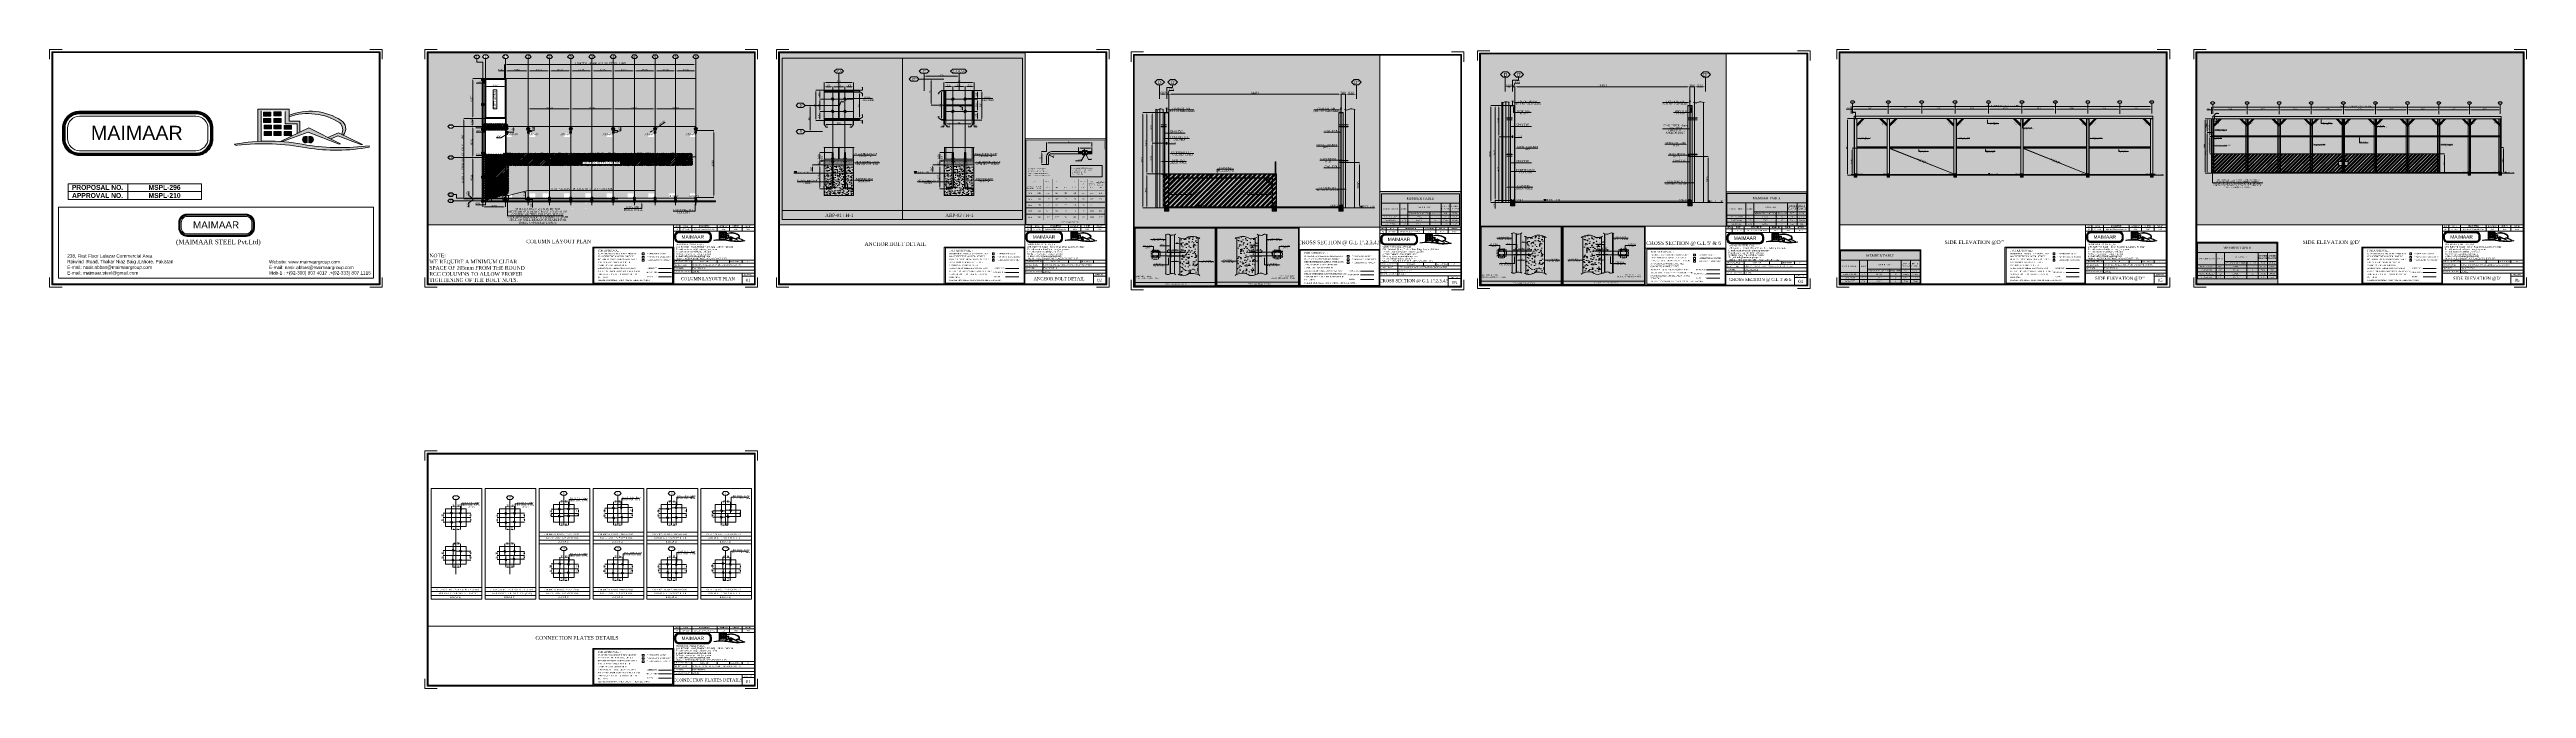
# Paper-space layout 'Layout1' of a CAD drawing. Header units: millimetres. Extents: x -10101 to -9088, y 2902 to 3163.
# The model-space entities are those that its viewports show. They can reach past a viewport. Long polylines and large blocks are cut down to what shows.
import ezdxf
from ezdxf.entities.mleader import LeaderData, LeaderLine
from ezdxf.enums import TextEntityAlignment as Align
from ezdxf.math import Vec2, Vec3

# ---------------------------------------------------------------- set-up
doc = ezdxf.new("R2010")
doc.units = ezdxf.units.MM
doc.header["$LTSCALE"] = 0.4
doc.header["$MEASUREMENT"] = 0
doc.header["$PDMODE"] = 66
for name, pattern in [('CENTER', [2, 1.25, -0.25, 0.25, -0.25]), ('CENTER2', [1.125, 0.75, -0.125, 0.125, -0.125]), ('CONTIN', [0]), ('XKITLINE00', [0]), ('XKITLINE03', [6, 3, -1, 1, -1])]:
    doc.linetypes.add(name, pattern=pattern)
doc.layers.get('0').update_dxf_attribs({"lineweight": 0})
doc.layers.get('Defpoints').update_dxf_attribs({"lineweight": 0})
for name, color, linetype, lineweight in [('2', 3, 'Continuous', 0), ('3', 4, 'CONTIN', 0), ('Bolt', 255, 'Continuous', 0), ('COLUM HATCH', 7, 'Continuous', 0), ('Dimensions', 50, 'Continuous', 0), ('Grid', 202, 'CENTER', 0), ('GRIDDIM', 6, 'Continuous', 0), ('HATCH', 8, 'Continuous', 0), ('Layer 1', 7, 'Continuous', 0), ('MISCEL', 7, 'Continuous', 0), ('Other object type', 1, 'Continuous', 0), ('Outer Line', 1, 'Continuous', 0), ('Part', 1, 'Continuous', 0), ('TEXT', 7, 'Continuous', 0), ('Text Small', 7, 'Continuous', 0), ('TitleBlock', 7, 'Continuous', 0)]:
    doc.layers.add(name, color=color, linetype=linetype, lineweight=lineweight)
doc.layers.add('CENTER', color=1, linetype='CENTER')
doc.styles.add('ARIAL_', font='arial.ttf')
doc.styles.add('PDF Arial Bold', font='arialbd.ttf')
doc.styles.get("Standard").update_dxf_attribs({"font": ''})
doc.styles.add('style1', font='')
doc.styles.add('style2', font='ARIALN.TTF')
doc.styles.add('SWISS721', font='swissek.ttf', dxfattribs={"height": 100})
doc.styles.add('Title2', font='arial.ttf')
doc.styles.add('TNROMAN', font='times.ttf')
doc.styles.get('Standard').set_extended_font_data('JasmineUPC')
doc.styles.get('style1').set_extended_font_data('JasmineUPC')
doc.dimstyles.new('shahid', dxfattribs={"dimtxt": 37.0005, "dimasz": 20, "dimexe": 8, "dimexo": 10, "dimgap": 5, "dimtad": 3, "dimdec": 0, "dimrnd": 1, "dimzin": 0, "dimdsep": 46, "dimtxsty": 'style2', "dimcen": 0.09, "dimclrt": 1, "dimadec": 0, "dimazin": 0, "dimtfac": 1, "dimtdec": 0, "dimtix": 1, "dimtmove": 1, "dimatfit": 3, "dimfxl": 1, "dimtolj": 1, "dimtzin": 0, "dimlwd": 5, "dimlwe": 5, "dimarcsym": 0})
doc.dimstyles.new('Standard-200', dxfattribs={"dimtxt": 200, "dimasz": 200, "dimexe": 75, "dimexo": 25, "dimgap": 100, "dimtad": 1, "dimdec": 0, "dimzin": 0, "dimdsep": 46, "dimtxsty": 'Standard', "dimcen": 0.09, "dimclrd": 256, "dimclrt": 256, "dimadec": 0, "dimazin": 0, "dimtfac": 1, "dimtdec": 0, "dimtmove": 0, "dimatfit": 3, "dimfxl": 1, "dimtolj": 1, "dimtzin": 0, "dimlwd": 9, "dimlwe": 9, "dimarcsym": 0})
doc.dimstyles.new('Standard-225', dxfattribs={"dimtxt": 300, "dimasz": 200, "dimexe": 125, "dimexo": 350, "dimgap": 150, "dimtad": 1, "dimdec": 0, "dimzin": 0, "dimdsep": 46, "dimtxsty": 'Standard', "dimcen": 0.09, "dimclrd": 256, "dimclrt": 256, "dimadec": 0, "dimazin": 0, "dimtfac": 1, "dimtdec": 0, "dimtmove": 1, "dimatfit": 3, "dimfxl": 1, "dimtolj": 1, "dimtzin": 0, "dimlwd": 9, "dimlwe": 9, "dimarcsym": 0})
pattern_1 = [(0, (5217888.11, -1755129.696), (0, 80), []), (90, (5217888.11, -1755129.696), (-80, 80), [80, -80])]
pattern_2 = [(0, (5217888.11, -1755129.696), (0, 80), []), (90, (5217888.11, -1755129.696), (-80, 80), [80, -80])]
pattern_3 = [(45, (5170105.05785, -1996031.04124), (-0.0883883476483, 0.0883883476483), [])]
pattern_4 = [(45, (5174830.05785, -1996031.04124), (-0.0883883476483, 0.0883883476483), [])]
pattern_5 = [(45, (5179555.05785, -1996031.04124), (-0.0883883476483, 0.0883883476483), [])]
pattern_6 = [(45, (5184280.05785, -1996031.04124), (-0.0883883476483, 0.0883883476483), [])]
pattern_7 = [(45, (5189005.05785, -1996031.04124), (-0.0883883476483, 0.0883883476483), [])]
pattern_8 = [(45, (5193730.05785, -1996031.04124), (-0.0883883476483, 0.0883883476483), [])]
pattern_9 = [(45, (5198325.05785, -1996031.04124), (-0.0883883476483, 0.0883883476483), [])]
pattern_10 = [(45, (5170105.05785, -2005075.04124), (-0.0883883476483, 0.0883883476483), [])]
pattern_11 = [(45, (5179555.05785, -2005075.04124), (-0.0883883476483, 0.0883883476483), [])]
pattern_12 = [(45, (5189005.05785, -2005075.04124), (-0.0883883476483, 0.0883883476483), [])]
pattern_13 = [(45, (5198325.05785, -2005075.04124), (-0.0883883476483, 0.0883883476483), [])]
pattern_14 = [(45, (5160635.05785, -1989147.04124), (-0.0883883476483, 0.0883883476483), [])]
pattern_15 = [(45, (5160635.05785, -1996031.04124), (-0.0883883476483, 0.0883883476483), [])]
pattern_16 = [(45, (5160635.05785, -2005075.04124), (-0.0883883476483, 0.0883883476483), [])]
pattern_17 = [(45, (5165045.05785, -2005075.04124), (-0.0883883476483, 0.0883883476483), [])]
pattern_18 = [(45, (5165045.05785, -1996031.04124), (-0.0883883476483, 0.0883883476483), [])]
pattern_19 = [(45, (5207366.90305, -2005075.04124), (-0.0883883476483, 0.0883883476483), [])]
pattern_20 = [(315, (12111452.30396, 6300828.29189), (0.0883883476483, 0.0883883476483), [])]
pattern_21 = [(315, (12102412.30396, 6300828.29189), (0.0883883476483, 0.0883883476483), [])]
pattern_22 = [(315, (12093092.30396, 6300828.29189), (0.0883883476483, 0.0883883476483), [])]
pattern_23 = [(315, (12083642.30396, 6300828.29189), (0.0883883476483, 0.0883883476483), [])]
pattern_24 = [(315, (12074192.30396, 6300828.29189), (0.0883883476483, 0.0883883476483), [])]
pattern_25 = [(315, (12069558.30396, 6300828.29189), (0.0883883476483, 0.0883883476483), [])]
pattern_26 = [(45, (5159118.7, -1962668.04), (-265.165043, 265.165043), []), (45, (5159295.5, -1962668.04), (-265.165043, 265.165043), [])]
pattern_27 = [(45, (5160851.15295, -1963925.04938), (-0.0883883476483, 0.0883883476483), [])]
pattern_28 = [(50, (5161746.56, -1962668.04), (358.630091, -31.376067), [37.5, -412.5]), (355, (5161746.56, -1962668.04), (-69.375667, 376.096067), [30, -330]), (100.4514445, (5161776.45, -1962670.66), (289.254423, 344.719995), [31.870096, -350.571056]), (46.1842, (5161746.56, -1962568.04), (533.620665, -82.75964), [56.25, -618.75]), (96.6356355, (5161791.03, -1962574.94), (467.330973, 487.0593), [47.80517, -525.85688]), (351.184164, (5161746.56, -1962568.04), (467.330973, 487.0593), [45, -495]), (21, (5161796.56, -1962593.04), (298.453526, -201.309445), [37.5, -412.5]), (326, (5161796.56, -1962593.04), (121.657666, 362.575023), [30, -330]), (71.4514447, (5161821.43, -1962609.8), (420.111188, 161.265576), [31.870095, -350.571056]), (37.5, (5161746.56, -1962668.04), (6.0799277, 166.446927), [0, -326, 0, -335, 0, -331.25]), (7.5, (5161746.56, -1962668.04), (131.5347687, 197.205856), [0, -191, 0, -318.5, 0, -126.25]), (327.5, (5161635.06, -1962668.04), (266.911218, -11.2774359), [0, -125, 0, -390, 0, -517.5]), (317.5, (5161585.06, -1962668.04), (291.593085, 50.052491), [0, -162.5, 0, -259, 0, -367.5])]
pattern_29 = [(315, (12081132.61869, 6327342.27922), (0.0883883476483, 0.0883883476483), [])]
pattern_30 = [(45, (5174830.05785, -2005075.04124), (-0.0883883476483, 0.0883883476483), [])]
pattern_31 = [(45, (5184280.05785, -2005075.04124), (-0.0883883476483, 0.0883883476483), [])]
pattern_32 = [(45, (5193730.05785, -2005075.04124), (-0.0883883476483, 0.0883883476483), [])]
pattern_33 = [(45, (5202845.05785, -2005075.04124), (-0.0883883476483, 0.0883883476483), [])]

# ---------------------------------------------------------------- blocks, each defined once
blk = doc.blocks.new('A$C4DC8041C')
at = {"layer": 'Layer 1', "linetype": 'ByBlock'}
h = blk.add_hatch(dxfattribs=at)
h.set_pattern_fill('ANSI31', color=256)
h.set_pattern_definition([(45, (1609.33344, 1081.58426), (-0.088388348, 0.088388348), [])])
h.paths.add_polyline_path([(22.05, 7.34), (2.82, 7.34, 0.414214), (0, 4.52), (0, 2.82, 0.414214), (2.82, 0), (22.05, 0, 0.414214), (24.88, 2.82), (24.88, 4.52, 0.414214)])
h.paths.add_polyline_path([(22.05, 6.93, -0.414214), (24.46, 4.52), (24.46, 2.82, -0.414214), (22.05, 0.41), (2.82, 0.41, -0.414214), (0.41, 2.82), (0.41, 4.52, -0.414214), (2.82, 6.93)], flags=16)
h.paths.add_polyline_path([(22.05, 6.52, -0.414214), (24.05, 4.52), (24.05, 2.82, -0.414214), (22.05, 0.82), (2.82, 0.82, -0.414214), (0.82, 2.82), (0.82, 4.52, -0.414214), (2.82, 6.52)], flags=0)
h.paths.add_polyline_path([(1.04, 2.02), (23.52, 2.02), (23.52, 5.51), (1.04, 5.51)], flags=8)
at = {"color": 0}
blk.add_line((2.82, 6.93), (22.05, 6.93), dxfattribs=at)
at = {"layer": 'Layer 1', "color": 0, "linetype": 'ByBlock'}
for points in [[(2.82, 7.34), (22.05, 7.34, -0.414214), (24.88, 4.52), (24.88, 2.82, -0.414214), (22.05, 0), (2.82, 0, -0.414214), (0, 2.82), (0, 4.52, -0.414214)], [(2.82, 6.93), (22.05, 6.93, -0.414214), (24.46, 4.52), (24.46, 2.82, -0.414214), (22.05, 0.41), (2.82, 0.41, -0.414214), (0.41, 2.82), (0.41, 4.52, -0.414214)], [(2.82, 6.52), (22.05, 6.52, -0.414214), (24.05, 4.52), (24.05, 2.82, -0.414214), (22.05, 0.82), (2.82, 0.82, -0.414214), (0.82, 2.82), (0.82, 4.52, -0.414214)]]:
    blk.add_lwpolyline(points, format="xyb", close=True, dxfattribs=at)
for points in [[(0, 2.82), (0, 4.52)], [(0.41, 2.82), (0.41, 4.52)], [(2.82, 7.34), (22.05, 7.34)], [(2.82, 6.93), (22.05, 6.93)], [(24.46, 4.52), (24.46, 2.82)], [(24.88, 4.52), (24.88, 2.82)], [(22.05, 0.41), (2.82, 0.41)], [(22.05, 0), (2.82, 0)]]:
    blk.add_lwpolyline(points, dxfattribs=at)
at = {"style": 'SWISS721'}
blk.add_text('MAIMAAR', height=2.329, dxfattribs=at).set_placement((12.28, 2.6), align=Align.CENTER)
blk = doc.blocks.new('Logo_Maimaar')
at = {"linetype": 'Continuous', "lineweight": 0}
for color, points in [(160, [(-236601.3, 318782.8), (-236656, 318782.8), (-236656, 318726.2, -0.00428), (-236650.4, 318726.5), (-236650.5, 318780.1), (-236608.2, 318780.1), (-236608.2, 318778.7), (-236608.2, 318761.8), (-236608.2, 318757), (-236587.2, 318757), (-236587.2, 318740), (-236585.1, 318741), (-236582.5, 318742.2), (-236582.5, 318761.8), (-236601.3, 318761.8)]), (160, [(-236633.2, 318777.8), (-236646.2, 318777.8), (-236646.2, 318770.8), (-236633.2, 318770.8)]), (160, [(-236614.9, 318778.2), (-236628, 318778.2), (-236628, 318771.2), (-236614.9, 318771.2)]), (20, [(-236601.3, 318772.3), (-236601.3, 318769.8, -0.224265), (-236511.9, 318759.1, -0.315035), (-236508.5, 318738.6), (-236505.8, 318737.2, 0.471048), (-236509.6, 318763.2, 0.239786)]), (160, [(-236633.3, 318766.3), (-236646.4, 318766.3), (-236646.4, 318759.3), (-236633.3, 318759.3)]), (160, [(-236632.1, 318755.1), (-236645.2, 318755.1), (-236645.2, 318748.1), (-236632.1, 318748.1)]), (160, [(-236632.1, 318743.9), (-236645.2, 318743.9), (-236645.2, 318736.9), (-236632.1, 318736.9)]), (160, [(-236614.9, 318766.3), (-236628, 318766.3), (-236628, 318759.3), (-236614.9, 318759.3)]), (160, [(-236614.9, 318755.1), (-236628, 318755.1), (-236628, 318748.1), (-236614.9, 318748.1)]), (160, [(-236614.9, 318743.9), (-236628, 318743.9), (-236628, 318736.9), (-236614.9, 318736.9)]), (250, [(-236566.3, 318750.1), (-236582.5, 318742.2), (-236582.5, 318742.2), (-236585.1, 318741), (-236616, 318726, -0.002397), (-236612.9, 318725.8), (-236567.4, 318742.5), (-236513.1, 318721.4), (-236510.6, 318722.2)]), (160, [(-236596.9, 318754.5), (-236609.9, 318754.5), (-236609.9, 318747.5), (-236596.9, 318747.5)]), (160, [(-236596.9, 318743.9), (-236609.9, 318743.9), (-236609.9, 318736.9), (-236596.9, 318736.9)]), (250, [(-236514.2, 318741.3), (-236532.7, 318733.3), (-236527.8, 318730.8), (-236515.1, 318736), (-236474.7, 318720.9), (-236471.8, 318721)]), (160, [(-236570, 318714.7, 0.083778), (-236460.2, 318715.9, 0.12917), (-236460.3, 318718.5, -0.071665), (-236570, 318719.7, 0.098766), (-236697.1, 318721.2, 0.322779), (-236692.4, 318719.4, -0.075941)])]:
    blk.add_hatch(color=color, dxfattribs=at).paths.add_polyline_path(points)
h = blk.add_hatch(color=250, dxfattribs=at)
h.paths.add_polyline_path([(-236566.2, 318734.8), (-236566.2, 318724.1, 1.469048)])
h.paths.add_polyline_path([(-236569.6, 318724.1), (-236569.6, 318734.8, 1.469048)])
at = {"color": 172, "linetype": 'Continuous', "lineweight": 0}
for p, q in [((-236656, 318726.2), (-236656, 318782.8)), ((-236650.5, 318780.1), (-236650.4, 318726.5)), ((-236608.2, 318761.8), (-236608.2, 318778.7)), ((-236608.2, 318757), (-236608.2, 318761.8)), ((-236582.5, 318742.2), (-236587.5, 318739.9)), ((-236587.2, 318740), (-236587.2, 318757))]:
    blk.add_line(p, q, dxfattribs=at)
at = {"color": 250, "linetype": 'Continuous', "lineweight": 0}
for p, q in [((-236566.3, 318750.1), (-236616, 318726)), ((-236612.9, 318725.8), (-236567.4, 318742.5)), ((-236569.6, 318734.8), (-236569.6, 318723.8)), ((-236567.4, 318742.5), (-236513.1, 318721.4)), ((-236510.6, 318722.2), (-236566.3, 318750.1)), ((-236566.2, 318734.8), (-236566.2, 318723.8)), ((-236514.2, 318741.3), (-236532.7, 318733.3)), ((-236527.8, 318730.8), (-236515.1, 318736)), ((-236515.1, 318736), (-236474.7, 318720.9)), ((-236471.8, 318721), (-236514.2, 318741.3)), ((-236513.1, 318721.4), (-236510.6, 318722.2)), ((-236513.1, 318721.4), (-236513.1, 318721.4)), ((-236474.7, 318720.9), (-236471.8, 318721))]:
    blk.add_line(p, q, dxfattribs=at)
at = {"color": 160, "linetype": 'Continuous', "lineweight": 0}
blk.add_line((-236608.2, 318757), (-236587.2, 318757), dxfattribs=at)
blk.add_lwpolyline([(-236656, 318782.8), (-236601.3, 318782.8), (-236601.3, 318761.8), (-236582.5, 318761.8), (-236582.5, 318742.2)], dxfattribs=at)
at = {"color": 172, "linetype": 'Continuous', "lineweight": 0}
for points in [[(-236646.2, 318777.8), (-236633.2, 318777.8), (-236633.2, 318770.8), (-236646.2, 318770.8)], [(-236628, 318778.2), (-236614.9, 318778.2), (-236614.9, 318771.2), (-236628, 318771.2)], [(-236646.4, 318766.3), (-236633.3, 318766.3), (-236633.3, 318759.3), (-236646.4, 318759.3)], [(-236645.2, 318755.1), (-236632.1, 318755.1), (-236632.1, 318748.1), (-236645.2, 318748.1)], [(-236645.2, 318743.9), (-236632.1, 318743.9), (-236632.1, 318736.9), (-236645.2, 318736.9)], [(-236628.3, 318766.3), (-236615.3, 318766.3), (-236615.3, 318759.3), (-236628.3, 318759.3)], [(-236628.3, 318755.1), (-236615.3, 318755.1), (-236615.3, 318748.1), (-236628.3, 318748.1)], [(-236628.3, 318743.9), (-236615.3, 318743.9), (-236615.3, 318736.9), (-236628.3, 318736.9)], [(-236609.9, 318754.5), (-236596.9, 318754.5), (-236596.9, 318747.5), (-236609.9, 318747.5)], [(-236609.9, 318743.9), (-236596.9, 318743.9), (-236596.9, 318736.9), (-236609.9, 318736.9)]]:
    blk.add_lwpolyline(points, close=True, dxfattribs=at)
at = {"color": 20, "linetype": 'Continuous', "lineweight": 0}
for centre, radius, start, end in [((-236564.3, 318677.7), 101.6, 57.3724, 111.309), ((-236567.9, 318669.8), 105.4, 57.8825, 108.4438), ((-236524.9, 318746.5), 18.2, 334.2024, 44.1475), ((-236518.4, 318748.6), 17, 317.9084, 58.7991)]:
    blk.add_arc(centre, radius, start, end, dxfattribs=at)
at = {"color": 250, "linetype": 'Continuous', "lineweight": 0}
for centre, start, end in [((-236571.7, 318729.4), 68.4872, 291.5128), ((-236564.1, 318729.4), 248.4872, 111.5128)]:
    blk.add_arc(centre, 5.75, start, end, dxfattribs=at)
at = {"color": 160, "linetype": 'Continuous', "lineweight": 0}
for centre, radius, start, end in [((-236637.2, 318401.8), 324.9, 78.0647, 100.627), ((-236693.5, 318723.5), 4.29, 213.4559, 285.0118), ((-236646.4, 318316.3), 405.7, 79.1467, 96.5179), ((-236511.1, 319099.7), 384.5, 261.1858, 277.5822), ((-236518.6, 319040.6), 329.9, 261.0343, 280.1902), ((-236465.2, 318717), 5.14, 347.6842, 17.1246)]:
    blk.add_arc(centre, radius, start, end, dxfattribs=at)
blk = doc.blocks.new('*T3')
at = {"layer": 'TitleBlock', "color": 0, "linetype": 'ByBlock', "lineweight": -2, "transparency": 16777216}
for p, q in [((0, 0), (33.1, 0)), ((0, 0), (0, -24.1)), ((2.6, 0), (2.6, -2.6)), ((7.4, 0), (7.4, -2.6)), ((17.8, 0), (17.8, -2.6)), ((22.9, 0), (22.9, -2.6)), ((28, 0), (28, -2.6)), ((33.1, 0), (33.1, -21)), ((0, -1.1), (33.1, -1.1)), ((0, -2.6), (33.1, -2.6)), ((0, -14.4), (33.1, -14.4)), ((0, -15.7), (33.1, -15.7)), ((0, -17.1), (33.1, -17.1)), ((0, -18.5), (33.1, -18.5)), ((0, -19.8), (33.1, -19.8)), ((7.4, -14.4), (7.4, -19.8)), ((17.8, -14.4), (17.8, -15.7)), ((22.9, -14.4), (22.9, -15.7)), ((28, -14.4), (28, -15.7)), ((28, -19.8), (28, -24.1)), ((0, -24.1), (28, -24.1))]:
    blk.add_line(p, q, dxfattribs=at)
at = {"layer": 'TitleBlock', "color": 0, "lineweight": -2, "transparency": 16777216}
for p, q in [((28, -21), (33.1, -21)), ((28, -24.1), (33.1, -24.1)), ((33.1, -21), (33.1, -24.1))]:
    blk.add_line(p, q, dxfattribs=at)
at = {"layer": 'TitleBlock', "color": 0, "lineweight": 0, "transparency": 16777216}
for s, insert, char_height, width, attachment_point, style in [('REV', (1.3, -0.5), 0.468, 2.42, 5, 'PDF Arial Bold'), ('02', (1.3, -1.8), 0.5, 2.42, 5, 'TNROMAN'), ('27-11-25', (5, -1.8), 0.5, 4.668, 5, 'TNROMAN'), ('DATE', (5, -0.5), 0.468, 4.668, 5, 'PDF Arial Bold'), ('ISSUED FOR APPROVAL', (12.6, -1.8), 0.5, 10.308, 5, 'TNROMAN'), ('DESCRIPTION ', (12.6, -0.5), 0.468, 10.308, 5, 'PDF Arial Bold'), ('DRAWN BY', (20.4, -0.5), 0.468, 4.931, 5, 'PDF Arial Bold'), ('M.A', (20.4, -1.8), 0.5, 4.931, 5, 'TNROMAN'), ('CHK BY', (25.4, -0.5), 0.468, 4.931, 5, 'PDF Arial Bold'), ('M.B', (25.4, -1.8), 0.5, 4.931, 5, 'TNROMAN'), ('APR BY', (30.5, -0.5), 0.468, 4.931, 5, 'PDF Arial Bold'), ('NAS', (30.5, -1.8), 0.5, 4.931, 5, 'TNROMAN'), ('JOB NO./QUOTE NO.', (0.1, -15), 0.5, 7.232, 4, 'TNROMAN'), ('PROJECT NAME', (0.1, -16.4), 0.468, 7.232, 4, 'TNROMAN'), ('CUSTOMER ', (0.1, -17.8), 0.468, 7.232, 4, 'TNROMAN'), ('JOB SITE LOCATION', (0.1, -19.1), 0.468, 7.232, 4, 'TNROMAN'), ('SUPPLY & INSTALLATION OVER HEAD CRANE GANTRY ', (7.4, -16.4), 0.5, 25.534, 4, 'TNROMAN'), ('STYLE TEXTILE ', (7.4, -17.8), 0.5, 25.534, 4, 'TNROMAN'), ('LAHORE ', (7.4, -19.1), 0.5, 25.534, 4, 'TNROMAN'), ('MSPL-210', (12.6, -15), 0.5, 10.308, 5, 'TNROMAN'), ('BUILDING #', (25.4, -15), 0.5, 4.931, 5, 'TNROMAN'), ('DWG NO.', (30.5, -20.4), 0.5, 4.931, 5, 'TNROMAN'), ('01', (30.5, -15), 0.5, 4.931, 5, 'TNROMAN'), ('ANCHOR BOLT DETAIL', (14, -22), 1.25, 27.835, 5, 'TNROMAN'), ('02', (30.5, -22.6), 1.25, 4.931, 5, 'TNROMAN')]:
    blk.add_mtext(s, dxfattribs=dict(at, insert=insert, char_height=char_height, width=width, attachment_point=attachment_point, style=style))
blk = doc.blocks.new('*T83')
at = {"layer": 'TitleBlock', "color": 0, "linetype": 'ByBlock', "lineweight": -2, "transparency": 16777216}
for p, q in [((0, 0), (33.1, 0)), ((0, 0), (0, -24.1)), ((2.6, 0), (2.6, -2.6)), ((7.4, 0), (7.4, -2.6)), ((17.8, 0), (17.8, -2.6)), ((22.9, 0), (22.9, -2.6)), ((28, 0), (28, -2.6)), ((33.1, 0), (33.1, -21)), ((0, -1.1), (33.1, -1.1)), ((0, -2.6), (33.1, -2.6)), ((0, -14.4), (33.1, -14.4)), ((0, -15.7), (33.1, -15.7)), ((0, -17.1), (33.1, -17.1)), ((0, -18.5), (33.1, -18.5)), ((0, -19.8), (33.1, -19.8)), ((7.4, -14.4), (7.4, -19.8)), ((17.8, -14.4), (17.8, -15.7)), ((22.9, -14.4), (22.9, -15.7)), ((28, -14.4), (28, -15.7)), ((28, -19.8), (28, -24.1)), ((0, -24.1), (28, -24.1))]:
    blk.add_line(p, q, dxfattribs=at)
at = {"layer": 'TitleBlock', "color": 0, "lineweight": -2, "transparency": 16777216}
for p, q in [((28, -21), (33.1, -21)), ((28, -24.1), (33.1, -24.1)), ((33.1, -21), (33.1, -24.1))]:
    blk.add_line(p, q, dxfattribs=at)
at = {"layer": 'TitleBlock', "color": 0, "lineweight": 0, "transparency": 16777216}
for s, insert, char_height, width, attachment_point, style in [('REV', (1.3, -0.5), 0.468, 2.42, 5, 'PDF Arial Bold'), ('02', (1.3, -1.8), 0.5, 2.42, 5, 'TNROMAN'), ('27-11-25', (5, -1.8), 0.5, 4.668, 5, 'TNROMAN'), ('DATE', (5, -0.5), 0.468, 4.668, 5, 'PDF Arial Bold'), ('ISSUED FOR APPROVAL', (12.6, -1.8), 0.5, 10.308, 5, 'TNROMAN'), ('DESCRIPTION ', (12.6, -0.5), 0.468, 10.308, 5, 'PDF Arial Bold'), ('DRAWN BY', (20.4, -0.5), 0.468, 4.931, 5, 'PDF Arial Bold'), ('M.A', (20.4, -1.8), 0.5, 4.931, 5, 'TNROMAN'), ('CHK BY', (25.4, -0.5), 0.468, 4.931, 5, 'PDF Arial Bold'), ('M.B', (25.4, -1.8), 0.5, 4.931, 5, 'TNROMAN'), ('APR BY', (30.5, -0.5), 0.468, 4.931, 5, 'PDF Arial Bold'), ('NAS', (30.5, -1.8), 0.5, 4.931, 5, 'TNROMAN'), ('JOB NO./QUOTE NO.', (0.1, -15), 0.5, 7.232, 4, 'TNROMAN'), ('PROJECT NAME', (0.1, -16.4), 0.468, 7.232, 4, 'TNROMAN'), ('CUSTOMER ', (0.1, -17.8), 0.468, 7.232, 4, 'TNROMAN'), ('JOB SITE LOCATION', (0.1, -19.1), 0.468, 7.232, 4, 'TNROMAN'), ('SUPPLY & INSTALLATION OVER HEAD CRANE GANTRY ', (7.4, -16.4), 0.5, 25.534, 4, 'TNROMAN'), ('STYLE TEXTILE ', (7.4, -17.8), 0.5, 25.534, 4, 'TNROMAN'), ('LAHORE ', (7.4, -19.1), 0.5, 25.534, 4, 'TNROMAN'), ('MSPL-210', (12.6, -15), 0.5, 10.308, 5, 'TNROMAN'), ('BUILDING #', (25.4, -15), 0.5, 4.931, 5, 'TNROMAN'), ('DWG NO.', (30.5, -20.4), 0.5, 4.931, 5, 'TNROMAN'), ('01', (30.5, -15), 0.5, 4.931, 5, 'TNROMAN'), ('COLUMN LAYOUT PLAN', (14, -22), 1.25, 27.835, 5, 'TNROMAN'), ('01', (30.5, -22.6), 1.25, 4.931, 5, 'TNROMAN')]:
    blk.add_mtext(s, dxfattribs=dict(at, insert=insert, char_height=char_height, width=width, attachment_point=attachment_point, style=style))
blk = doc.blocks.new('*T229')
at = {"layer": 'TitleBlock', "color": 0, "linetype": 'ByBlock', "lineweight": -2, "transparency": 16777216}
for p, q in [((0, 0), (33.1, 0)), ((0, 0), (0, -24.1)), ((2.6, 0), (2.6, -2.6)), ((7.4, 0), (7.4, -2.6)), ((17.8, 0), (17.8, -2.6)), ((22.9, 0), (22.9, -2.6)), ((28, 0), (28, -2.6)), ((33.1, 0), (33.1, -21)), ((0, -1.1), (33.1, -1.1)), ((0, -2.6), (33.1, -2.6)), ((0, -14.4), (33.1, -14.4)), ((0, -15.7), (33.1, -15.7)), ((0, -17.1), (33.1, -17.1)), ((0, -18.5), (33.1, -18.5)), ((0, -19.8), (33.1, -19.8)), ((7.4, -14.4), (7.4, -19.8)), ((17.8, -14.4), (17.8, -15.7)), ((22.9, -14.4), (22.9, -15.7)), ((28, -14.4), (28, -15.7)), ((28, -19.8), (28, -24.1)), ((0, -24.1), (28, -24.1))]:
    blk.add_line(p, q, dxfattribs=at)
at = {"layer": 'TitleBlock', "color": 0, "lineweight": -2, "transparency": 16777216}
for p, q in [((28, -21), (33.1, -21)), ((28, -24.1), (33.1, -24.1)), ((33.1, -21), (33.1, -24.1))]:
    blk.add_line(p, q, dxfattribs=at)
at = {"layer": 'TitleBlock', "color": 0, "lineweight": 0, "transparency": 16777216}
for s, insert, char_height, width, attachment_point, style in [('REV', (1.3, -0.5), 0.468, 2.42, 5, 'PDF Arial Bold'), ('02', (1.3, -1.8), 0.5, 2.42, 5, 'TNROMAN'), ('27-11-25', (5, -1.8), 0.5, 4.668, 5, 'TNROMAN'), ('DATE', (5, -0.5), 0.468, 4.668, 5, 'PDF Arial Bold'), ('ISSUED FOR APPROVAL', (12.6, -1.8), 0.5, 10.308, 5, 'TNROMAN'), ('DESCRIPTION ', (12.6, -0.5), 0.468, 10.308, 5, 'PDF Arial Bold'), ('DRAWN BY', (20.4, -0.5), 0.468, 4.931, 5, 'PDF Arial Bold'), ('M.A', (20.4, -1.8), 0.5, 4.931, 5, 'TNROMAN'), ('CHK BY', (25.4, -0.5), 0.468, 4.931, 5, 'PDF Arial Bold'), ('M.B', (25.4, -1.8), 0.5, 4.931, 5, 'TNROMAN'), ('APR BY', (30.5, -0.5), 0.468, 4.931, 5, 'PDF Arial Bold'), ('NAS', (30.5, -1.8), 0.5, 4.931, 5, 'TNROMAN'), ('JOB NO./QUOTE NO.', (0.1, -15), 0.5, 7.232, 4, 'TNROMAN'), ('PROJECT NAME', (0.1, -16.4), 0.468, 7.232, 4, 'TNROMAN'), ('CUSTOMER ', (0.1, -17.8), 0.468, 7.232, 4, 'TNROMAN'), ('JOB SITE LOCATION', (0.1, -19.1), 0.468, 7.232, 4, 'TNROMAN'), ('SUPPLY & INSTALLATION OVER HEAD CRANE GANTRY ', (7.4, -16.4), 0.5, 25.534, 4, 'TNROMAN'), ('STYLE TEXTILE ', (7.4, -17.8), 0.5, 25.534, 4, 'TNROMAN'), ('LAHORE ', (7.4, -19.1), 0.5, 25.534, 4, 'TNROMAN'), ('MSPL-210', (12.6, -15), 0.5, 10.308, 5, 'TNROMAN'), ('BUILDING #', (25.4, -15), 0.5, 4.931, 5, 'TNROMAN'), ('DWG NO.', (30.5, -20.4), 0.5, 4.931, 5, 'TNROMAN'), ('01', (30.5, -15), 0.5, 4.931, 5, 'TNROMAN'), ('CROSS SECTION @ G.L 1",2,3,4,5\\P', (14, -22), 1.25, 27.835, 5, 'TNROMAN'), ('03', (30.5, -22.6), 1.25, 4.931, 5, 'TNROMAN')]:
    blk.add_mtext(s, dxfattribs=dict(at, insert=insert, char_height=char_height, width=width, attachment_point=attachment_point, style=style))
blk = doc.blocks.new('*T230')
at = {"layer": 'TitleBlock', "color": 0, "linetype": 'ByBlock', "lineweight": -2, "transparency": 16777216}
for p, q in [((0, 0), (33.1, 0)), ((0, 0), (0, -24.1)), ((2.6, 0), (2.6, -2.6)), ((7.4, 0), (7.4, -2.6)), ((17.8, 0), (17.8, -2.6)), ((22.9, 0), (22.9, -2.6)), ((28, 0), (28, -2.6)), ((33.1, 0), (33.1, -21)), ((0, -1.1), (33.1, -1.1)), ((0, -2.6), (33.1, -2.6)), ((0, -14.4), (33.1, -14.4)), ((0, -15.7), (33.1, -15.7)), ((0, -17.1), (33.1, -17.1)), ((0, -18.5), (33.1, -18.5)), ((0, -19.8), (33.1, -19.8)), ((7.4, -14.4), (7.4, -19.8)), ((17.8, -14.4), (17.8, -15.7)), ((22.9, -14.4), (22.9, -15.7)), ((28, -14.4), (28, -15.7)), ((28, -19.8), (28, -24.1)), ((0, -24.1), (28, -24.1))]:
    blk.add_line(p, q, dxfattribs=at)
at = {"layer": 'TitleBlock', "color": 0, "lineweight": -2, "transparency": 16777216}
for p, q in [((28, -21), (33.1, -21)), ((28, -24.1), (33.1, -24.1)), ((33.1, -21), (33.1, -24.1))]:
    blk.add_line(p, q, dxfattribs=at)
at = {"layer": 'TitleBlock', "color": 0, "lineweight": 0, "transparency": 16777216}
for s, insert, char_height, width, attachment_point, style in [('REV', (1.3, -0.5), 0.468, 2.42, 5, 'PDF Arial Bold'), ('02', (1.3, -1.8), 0.5, 2.42, 5, 'TNROMAN'), ('27-11-25', (5, -1.8), 0.5, 4.668, 5, 'TNROMAN'), ('DATE', (5, -0.5), 0.468, 4.668, 5, 'PDF Arial Bold'), ('ISSUED FOR APPROVAL', (12.6, -1.8), 0.5, 10.308, 5, 'TNROMAN'), ('DESCRIPTION ', (12.6, -0.5), 0.468, 10.308, 5, 'PDF Arial Bold'), ('DRAWN BY', (20.4, -0.5), 0.468, 4.931, 5, 'PDF Arial Bold'), ('M.A', (20.4, -1.8), 0.5, 4.931, 5, 'TNROMAN'), ('CHK BY', (25.4, -0.5), 0.468, 4.931, 5, 'PDF Arial Bold'), ('M.B', (25.4, -1.8), 0.5, 4.931, 5, 'TNROMAN'), ('APR BY', (30.5, -0.5), 0.468, 4.931, 5, 'PDF Arial Bold'), ('NAS', (30.5, -1.8), 0.5, 4.931, 5, 'TNROMAN'), ('JOB NO./QUOTE NO.', (0.1, -15), 0.5, 7.232, 4, 'TNROMAN'), ('PROJECT NAME', (0.1, -16.4), 0.468, 7.232, 4, 'TNROMAN'), ('CUSTOMER ', (0.1, -17.8), 0.468, 7.232, 4, 'TNROMAN'), ('JOB SITE LOCATION', (0.1, -19.1), 0.468, 7.232, 4, 'TNROMAN'), ('SUPPLY & INSTALLATION OVER HEAD CRANE GANTRY ', (7.4, -16.4), 0.5, 25.534, 4, 'TNROMAN'), ('STYLE TEXTILE ', (7.4, -17.8), 0.5, 25.534, 4, 'TNROMAN'), ('LAHORE ', (7.4, -19.1), 0.5, 25.534, 4, 'TNROMAN'), ('MSPL-210', (12.6, -15), 0.5, 10.308, 5, 'TNROMAN'), ('BUILDING #', (25.4, -15), 0.5, 4.931, 5, 'TNROMAN'), ('DWG NO.', (30.5, -20.4), 0.5, 4.931, 5, 'TNROMAN'), ('01', (30.5, -15), 0.5, 4.931, 5, 'TNROMAN'), ('SIDE ELEVATION @D\'"\\P', (14, -22), 1.25, 27.835, 5, 'TNROMAN'), ('05', (30.5, -22.6), 1.25, 4.931, 5, 'TNROMAN')]:
    blk.add_mtext(s, dxfattribs=dict(at, insert=insert, char_height=char_height, width=width, attachment_point=attachment_point, style=style))
blk = doc.blocks.new('*T260')
at = {"layer": 'TitleBlock', "color": 0, "linetype": 'ByBlock', "lineweight": -2, "transparency": 16777216}
for p, q in [((0, 0), (33.1, 0)), ((0, 0), (0, -24.1)), ((2.6, 0), (2.6, -2.6)), ((7.4, 0), (7.4, -2.6)), ((17.8, 0), (17.8, -2.6)), ((22.9, 0), (22.9, -2.6)), ((28, 0), (28, -2.6)), ((33.1, 0), (33.1, -21)), ((0, -1.1), (33.1, -1.1)), ((0, -2.6), (33.1, -2.6)), ((0, -14.4), (33.1, -14.4)), ((0, -15.7), (33.1, -15.7)), ((0, -17.1), (33.1, -17.1)), ((0, -18.5), (33.1, -18.5)), ((0, -19.8), (33.1, -19.8)), ((7.4, -14.4), (7.4, -19.8)), ((17.8, -14.4), (17.8, -15.7)), ((22.9, -14.4), (22.9, -15.7)), ((28, -14.4), (28, -15.7)), ((28, -19.8), (28, -24.1)), ((0, -24.1), (28, -24.1))]:
    blk.add_line(p, q, dxfattribs=at)
at = {"layer": 'TitleBlock', "color": 0, "lineweight": -2, "transparency": 16777216}
for p, q in [((28, -21), (33.1, -21)), ((28, -24.1), (33.1, -24.1)), ((33.1, -21), (33.1, -24.1))]:
    blk.add_line(p, q, dxfattribs=at)
at = {"layer": 'TitleBlock', "color": 0, "lineweight": 0, "transparency": 16777216}
for s, insert, char_height, width, attachment_point, style in [('REV', (1.3, -0.5), 0.468, 2.42, 5, 'PDF Arial Bold'), ('02', (1.3, -1.8), 0.5, 2.42, 5, 'TNROMAN'), ('27-11-25', (5, -1.8), 0.5, 4.668, 5, 'TNROMAN'), ('DATE', (5, -0.5), 0.468, 4.668, 5, 'PDF Arial Bold'), ('ISSUED FOR APPROVAL', (12.6, -1.8), 0.5, 10.308, 5, 'TNROMAN'), ('DESCRIPTION ', (12.6, -0.5), 0.468, 10.308, 5, 'PDF Arial Bold'), ('DRAWN BY', (20.4, -0.5), 0.468, 4.931, 5, 'PDF Arial Bold'), ('M.A', (20.4, -1.8), 0.5, 4.931, 5, 'TNROMAN'), ('CHK BY', (25.4, -0.5), 0.468, 4.931, 5, 'PDF Arial Bold'), ('M.B', (25.4, -1.8), 0.5, 4.931, 5, 'TNROMAN'), ('APR BY', (30.5, -0.5), 0.468, 4.931, 5, 'PDF Arial Bold'), ('NAS', (30.5, -1.8), 0.5, 4.931, 5, 'TNROMAN'), ('JOB NO./QUOTE NO.', (0.1, -15), 0.5, 7.232, 4, 'TNROMAN'), ('PROJECT NAME', (0.1, -16.4), 0.468, 7.232, 4, 'TNROMAN'), ('CUSTOMER ', (0.1, -17.8), 0.468, 7.232, 4, 'TNROMAN'), ('JOB SITE LOCATION', (0.1, -19.1), 0.468, 7.232, 4, 'TNROMAN'), ('SUPPLY & INSTALLATION OVER HEAD CRANE GANTRY ', (7.4, -16.4), 0.5, 25.534, 4, 'TNROMAN'), ('STYLE TEXTILE ', (7.4, -17.8), 0.5, 25.534, 4, 'TNROMAN'), ('LAHORE ', (7.4, -19.1), 0.5, 25.534, 4, 'TNROMAN'), ('MSPL-210', (12.6, -15), 0.5, 10.308, 5, 'TNROMAN'), ('BUILDING #', (25.4, -15), 0.5, 4.931, 5, 'TNROMAN'), ('DWG NO.', (30.5, -20.4), 0.5, 4.931, 5, 'TNROMAN'), ('01', (30.5, -15), 0.5, 4.931, 5, 'TNROMAN'), ("SIDE ELEVATION @D'", (14, -22), 1.25, 27.835, 5, 'TNROMAN'), ('06', (30.5, -22.6), 1.25, 4.931, 5, 'TNROMAN')]:
    blk.add_mtext(s, dxfattribs=dict(at, insert=insert, char_height=char_height, width=width, attachment_point=attachment_point, style=style))
blk = doc.blocks.new('*T302')
at = {"layer": 'TitleBlock', "color": 0, "linetype": 'ByBlock', "lineweight": -2, "transparency": 16777216}
for p, q in [((0, 0), (33.1, 0)), ((0, 0), (0, -24.1)), ((2.6, 0), (2.6, -2.6)), ((7.4, 0), (7.4, -2.6)), ((17.8, 0), (17.8, -2.6)), ((22.9, 0), (22.9, -2.6)), ((28, 0), (28, -2.6)), ((33.1, 0), (33.1, -21)), ((0, -1.1), (33.1, -1.1)), ((0, -2.6), (33.1, -2.6)), ((0, -14.4), (33.1, -14.4)), ((0, -15.7), (33.1, -15.7)), ((0, -17.1), (33.1, -17.1)), ((0, -18.5), (33.1, -18.5)), ((0, -19.8), (33.1, -19.8)), ((7.4, -14.4), (7.4, -19.8)), ((17.8, -14.4), (17.8, -15.7)), ((22.9, -14.4), (22.9, -15.7)), ((28, -14.4), (28, -15.7)), ((28, -19.8), (28, -24.1)), ((0, -24.1), (28, -24.1))]:
    blk.add_line(p, q, dxfattribs=at)
at = {"layer": 'TitleBlock', "color": 0, "lineweight": -2, "transparency": 16777216}
for p, q in [((28, -21), (33.1, -21)), ((28, -24.1), (33.1, -24.1)), ((33.1, -21), (33.1, -24.1))]:
    blk.add_line(p, q, dxfattribs=at)
at = {"layer": 'TitleBlock', "color": 0, "lineweight": 0, "transparency": 16777216}
for s, insert, char_height, width, attachment_point, style in [('REV', (1.3, -0.5), 0.468, 2.42, 5, 'PDF Arial Bold'), ('02', (1.3, -1.8), 0.5, 2.42, 5, 'TNROMAN'), ('27-11-25', (5, -1.8), 0.5, 4.668, 5, 'TNROMAN'), ('DATE', (5, -0.5), 0.468, 4.668, 5, 'PDF Arial Bold'), ('ISSUED FOR APPROVAL', (12.6, -1.8), 0.5, 10.308, 5, 'TNROMAN'), ('DESCRIPTION ', (12.6, -0.5), 0.468, 10.308, 5, 'PDF Arial Bold'), ('DRAWN BY', (20.4, -0.5), 0.468, 4.931, 5, 'PDF Arial Bold'), ('M.A', (20.4, -1.8), 0.5, 4.931, 5, 'TNROMAN'), ('CHK BY', (25.4, -0.5), 0.468, 4.931, 5, 'PDF Arial Bold'), ('M.B', (25.4, -1.8), 0.5, 4.931, 5, 'TNROMAN'), ('APR BY', (30.5, -0.5), 0.468, 4.931, 5, 'PDF Arial Bold'), ('NAS', (30.5, -1.8), 0.5, 4.931, 5, 'TNROMAN'), ('JOB NO./QUOTE NO.', (0.1, -15), 0.5, 7.232, 4, 'TNROMAN'), ('PROJECT NAME', (0.1, -16.4), 0.468, 7.232, 4, 'TNROMAN'), ('CUSTOMER ', (0.1, -17.8), 0.468, 7.232, 4, 'TNROMAN'), ('JOB SITE LOCATION', (0.1, -19.1), 0.468, 7.232, 4, 'TNROMAN'), ('SUPPLY & INSTALLATION OVER HEAD CRANE GANTRY ', (7.4, -16.4), 0.5, 25.534, 4, 'TNROMAN'), ('STYLE TEXTILE ', (7.4, -17.8), 0.5, 25.534, 4, 'TNROMAN'), ('LAHORE ', (7.4, -19.1), 0.5, 25.534, 4, 'TNROMAN'), ('MSPL-210', (12.6, -15), 0.5, 10.308, 5, 'TNROMAN'), ('BUILDING #', (25.4, -15), 0.5, 4.931, 5, 'TNROMAN'), ('DWG NO.', (30.5, -20.4), 0.5, 4.931, 5, 'TNROMAN'), ('01', (30.5, -15), 0.5, 4.931, 5, 'TNROMAN'), ("CROSS SECTION @ G.L 5' & 6", (14, -22), 1.25, 27.835, 5, 'TNROMAN'), ('04', (30.5, -22.6), 1.25, 4.931, 5, 'TNROMAN')]:
    blk.add_mtext(s, dxfattribs=dict(at, insert=insert, char_height=char_height, width=width, attachment_point=attachment_point, style=style))
blk = doc.blocks.new('*T440')
at = {"layer": 'TitleBlock', "color": 0, "linetype": 'ByBlock', "lineweight": -2, "transparency": 16777216}
for p, q in [((0, 0), (33.1, 0)), ((0, 0), (0, -24.1)), ((2.6, 0), (2.6, -2.6)), ((7.4, 0), (7.4, -2.6)), ((17.8, 0), (17.8, -2.6)), ((22.9, 0), (22.9, -2.6)), ((28, 0), (28, -2.6)), ((33.1, 0), (33.1, -21)), ((0, -1.1), (33.1, -1.1)), ((0, -2.6), (33.1, -2.6)), ((0, -14.4), (33.1, -14.4)), ((0, -15.7), (33.1, -15.7)), ((0, -17.1), (33.1, -17.1)), ((0, -18.5), (33.1, -18.5)), ((0, -19.8), (33.1, -19.8)), ((7.4, -14.4), (7.4, -19.8)), ((17.8, -14.4), (17.8, -15.7)), ((22.9, -14.4), (22.9, -15.7)), ((28, -14.4), (28, -15.7)), ((28, -19.8), (28, -24.1)), ((0, -24.1), (28, -24.1))]:
    blk.add_line(p, q, dxfattribs=at)
at = {"layer": 'TitleBlock', "color": 0, "lineweight": -2, "transparency": 16777216}
for p, q in [((28, -21), (33.1, -21)), ((28, -24.1), (33.1, -24.1)), ((33.1, -21), (33.1, -24.1))]:
    blk.add_line(p, q, dxfattribs=at)
at = {"layer": 'TitleBlock', "color": 0, "lineweight": 0, "transparency": 16777216}
for s, insert, char_height, width, attachment_point, style in [('REV', (1.3, -0.5), 0.468, 2.42, 5, 'PDF Arial Bold'), ('00', (1.3, -1.8), 0.5, 2.42, 5, 'TNROMAN'), ('23-12-25', (5, -1.8), 0.5, 4.668, 5, 'TNROMAN'), ('DATE', (5, -0.5), 0.468, 4.668, 5, 'PDF Arial Bold'), ('ISSUED FOR APPROVAL', (12.6, -1.8), 0.5, 10.308, 5, 'TNROMAN'), ('DESCRIPTION ', (12.6, -0.5), 0.468, 10.308, 5, 'PDF Arial Bold'), ('DRAWN BY', (20.4, -0.5), 0.468, 4.931, 5, 'PDF Arial Bold'), ('I.U', (20.4, -1.8), 0.5, 4.931, 5, 'TNROMAN'), ('CHK BY', (25.4, -0.5), 0.468, 4.931, 5, 'PDF Arial Bold'), ('M.B', (25.4, -1.8), 0.5, 4.931, 5, 'TNROMAN'), ('APR BY', (30.5, -0.5), 0.468, 4.931, 5, 'PDF Arial Bold'), ('NAS', (30.5, -1.8), 0.5, 4.931, 5, 'TNROMAN'), ('JOB NO./QUOTE NO.', (0.1, -15), 0.5, 7.232, 4, 'TNROMAN'), ('PROJECT NAME', (0.1, -16.4), 0.468, 7.232, 4, 'TNROMAN'), ('CUSTOMER ', (0.1, -17.8), 0.468, 7.232, 4, 'TNROMAN'), ('JOB SITE LOCATION', (0.1, -19.1), 0.468, 7.232, 4, 'TNROMAN'), ('SUPPLY & INSTALLATION OVER HEAD CRANE GANTRY ', (7.4, -16.4), 0.5, 25.534, 4, 'TNROMAN'), ('STYLE TEXTILE ', (7.4, -17.8), 0.5, 25.534, 4, 'TNROMAN'), ('LAHORE ', (7.4, -19.1), 0.5, 25.534, 4, 'TNROMAN'), ('MSPL-210', (12.6, -15), 0.5, 10.308, 5, 'TNROMAN'), ('BUILDING #', (25.4, -15), 0.5, 4.931, 5, 'TNROMAN'), ('DWG NO.', (30.5, -20.4), 0.5, 4.931, 5, 'TNROMAN'), ('01', (30.5, -15), 0.5, 4.931, 5, 'TNROMAN'), ('CONNECTION PLATES DETAILS', (14, -22), 1.25, 27.835, 5, 'TNROMAN'), ('01', (30.5, -22.6), 1.25, 4.931, 5, 'TNROMAN')]:
    blk.add_mtext(s, dxfattribs=dict(at, insert=insert, char_height=char_height, width=width, attachment_point=attachment_point, style=style))
blk = doc.blocks.new('*T94')
at = {"color": 0, "linetype": 'ByBlock', "lineweight": -2, "transparency": 16777216}
for p, q in [((0, 0), (3383.1, 0)), ((0, 0), (0, -1373.5)), ((3383.1, 0), (3383.1, -1373.5)), ((0, -400), (3383.1, -400)), ((800, -400), (800, -1373.5)), ((1150, -400), (1150, -1373.5)), ((2583.1, -400), (2583.1, -1373.5)), ((2983.1, -400), (2983.1, -1373.5)), ((1150, -779.8), (3383.1, -779.8)), ((2100, -779.8), (2100, -1373.5)), ((0, -918.2), (3383.1, -918.2)), ((0, -1069.9), (3383.1, -1069.9)), ((0, -1221.7), (3383.1, -1221.7)), ((0, -1373.5), (3383.1, -1373.5))]:
    blk.add_line(p, q, dxfattribs=at)
at = {"color": 7, "lineweight": 0, "transparency": 16777216, "attachment_point": 5, "style": 'TNROMAN'}
for s, insert, char_height, width in [('MEMBER TABLE ', (1691.5, -200), 100, 3364.648), ('OUTSIDE FLANGE', (2783.1, -589.9), 60, 381.551), ('INSIDE FLANGE', (3183.1, -589.9), 60, 381.551), ('WEB PLATE', (1866.5, -589.9), 60, 1414.648), ('DESCRIPTIONS', (400, -659.1), 60, 781.551), ('PART', (975, -659.1), 60, 331.551), ('THICK (MM)', (2341.5, -849), 50, 464.648), ('WEB DEPTH START/END', (1625, -849), 50, 931.551), ('WxT', (2783.1, -849), 50, 381.551), ('WxTxL', (3183.1, -849), 50, 381.551), ('STEEL COLUMN', (400, -994), 50, 781.551), ('H-01', (975, -994), 50, 331.551), ('\\A1;320/320 ', (1625, -994), 50, 931.551), ('12', (2341.5, -994), 50, 464.648), ('350x15', (2783.1, -994), 50, 381.551), ('350x15', (3183.1, -994), 50, 381.551), ('MAIN BEAM ', (400, -1145.8), 50, 781.551), ('H-02', (975, -1145.8), 50, 331.551), ('\\A1;172/172 ', (1625, -1145.8), 50, 931.551), ('12', (2341.5, -1145.8), 50, 464.648), ('200x14', (2783.1, -1145.8), 50, 381.551), ('200x14', (3183.1, -1145.8), 50, 381.551), ('C-CHANNEL ', (400, -1297.6), 50, 781.551), ('C-02', (975, -1297.6), 50, 331.551), ('\\A1;132/132 ', (1625, -1297.6), 50, 931.551), ('8', (2341.5, -1297.6), 50, 464.648), ('75x09', (2783.1, -1297.6), 50, 381.551), ('75x09', (3183.1, -1297.6), 50, 381.551)]:
    blk.add_mtext(s, dxfattribs=dict(at, insert=insert, char_height=char_height, width=width))
blk = doc.blocks.new('*D101')
at = {"layer": 'Defpoints', "color": 0, "linetype": 'ByBlock', "lineweight": 0, "ltscale": 0.0025, "transparency": 16777216}
for p in [(12765566.3, -1292253), (12762820.6, -1301128), (12765566.3, -1301128)]:
    blk.add_point(p, dxfattribs=at)
at = {"layer": 'Layer 1', "color": 8, "linetype": 'ByBlock', "lineweight": 5, "ltscale": 0.0025, "transparency": 16777216}
for p, q in [((12765566.3, -1292253), (12762820.6, -1292253)), ((12762820.6, -1292703), (12762820.6, -1300678)), ((12765566.3, -1301128), (12762820.6, -1301128))]:
    blk.add_line(p, q, dxfattribs=at)
at = {"layer": 'Layer 1', "color": 8, "linetype": 'ByBlock', "lineweight": 0, "ltscale": 0.0025, "transparency": 16777216}
for points in [[(12762745.6, -1292703), (12762895.6, -1292703), (12762820.6, -1292253)], [(12762745.6, -1300678), (12762895.6, -1300678), (12762820.6, -1301128)]]:
    blk.add_solid(points, dxfattribs=at)
at = {"layer": 'Layer 1', "color": 2, "linetype": 'ByBlock', "lineweight": 0, "ltscale": 0.0025, "transparency": 16777216, "insert": (12762586, -1296690.5), "char_height": 450, "attachment_point": 5, "rotation": 90, "style": 'TNROMAN'}
blk.add_mtext('\\A1;8875', dxfattribs=at)
blk = doc.blocks.new('*D102')
at = {"layer": 'Defpoints', "color": 0, "linetype": 'ByBlock', "lineweight": 0, "ltscale": 0.0025, "transparency": 16777216}
for p in [(12765188.3, -1301128), (12762820.6, -1302922), (12765188.3, -1302922)]:
    blk.add_point(p, dxfattribs=at)
at = {"layer": 'Layer 1', "color": 8, "linetype": 'ByBlock', "lineweight": 5, "ltscale": 0.0025, "transparency": 16777216}
for p, q in [((12765188.3, -1301128), (12762820.6, -1301128)), ((12762820.6, -1301578), (12762820.6, -1302472)), ((12765188.3, -1302922), (12762820.6, -1302922))]:
    blk.add_line(p, q, dxfattribs=at)
at = {"layer": 'Layer 1', "color": 8, "linetype": 'ByBlock', "lineweight": 0, "ltscale": 0.0025, "transparency": 16777216}
for points in [[(12762745.6, -1301578), (12762895.6, -1301578), (12762820.6, -1301128)], [(12762745.6, -1302472), (12762895.6, -1302472), (12762820.6, -1302922)]]:
    blk.add_solid(points, dxfattribs=at)
at = {"layer": 'Layer 1', "color": 2, "linetype": 'ByBlock', "lineweight": 0, "ltscale": 0.0025, "transparency": 16777216, "insert": (12762571, -1302025), "char_height": 450, "attachment_point": 5, "rotation": 90, "style": 'TNROMAN'}
blk.add_mtext('\\A1;1794', dxfattribs=at)
blk = doc.blocks.new('*D103')
at = {"layer": 'Defpoints', "color": 0, "lineweight": 0, "transparency": 16777216}
for p in [(12765188.3, -1302922), (12762820.6, -1309806), (12765188.3, -1309806)]:
    blk.add_point(p, dxfattribs=at)
at = {"layer": 'Layer 1', "color": 8, "lineweight": 5, "transparency": 16777216}
for p, q in [((12765188.3, -1302922), (12762820.6, -1302922)), ((12762820.6, -1303372), (12762820.6, -1309356)), ((12765188.3, -1309806), (12762820.6, -1309806))]:
    blk.add_line(p, q, dxfattribs=at)
at = {"layer": 'Layer 1', "color": 8, "lineweight": 0, "transparency": 16777216}
for points in [[(12762745.6, -1303372), (12762895.6, -1303372), (12762820.6, -1302922)], [(12762745.6, -1309356), (12762895.6, -1309356), (12762820.6, -1309806)]]:
    blk.add_solid(points, dxfattribs=at)
at = {"layer": 'Layer 1', "color": 2, "lineweight": 0, "transparency": 16777216, "insert": (12762586.7, -1306364), "char_height": 450, "attachment_point": 5, "rotation": 90, "style": 'TNROMAN'}
blk.add_mtext('\\A1;6884', dxfattribs=at)
blk = doc.blocks.new('*D104')
at = {"layer": 'Defpoints', "color": 0, "lineweight": 0, "transparency": 16777216}
for p in [(12765188.3, -1309806), (12762820.6, -1318850), (12765188.3, -1318850)]:
    blk.add_point(p, dxfattribs=at)
at = {"layer": 'Layer 1', "color": 8, "lineweight": 5, "transparency": 16777216}
for p, q in [((12765188.3, -1309806), (12762820.6, -1309806)), ((12762820.6, -1310256), (12762820.6, -1318400)), ((12765188.3, -1318850), (12762820.6, -1318850))]:
    blk.add_line(p, q, dxfattribs=at)
at = {"layer": 'Layer 1', "color": 8, "lineweight": 0, "transparency": 16777216}
for points in [[(12762745.6, -1310256), (12762895.6, -1310256), (12762820.6, -1309806)], [(12762745.6, -1318400), (12762895.6, -1318400), (12762820.6, -1318850)]]:
    blk.add_solid(points, dxfattribs=at)
at = {"layer": 'Layer 1', "color": 2, "lineweight": 0, "transparency": 16777216, "insert": (12762586, -1314328), "char_height": 450, "attachment_point": 5, "rotation": 90, "style": 'TNROMAN'}
blk.add_mtext('\\A1;9044', dxfattribs=at)
blk = doc.blocks.new('*D105')
at = {"layer": 'Defpoints', "color": 0, "lineweight": 0, "transparency": 16777216}
for p in [(12767481.6, -1318850), (12766986.9, -1319450), (12767595.6, -1319450)]:
    blk.add_point(p, dxfattribs=at)
at = {"layer": 'Layer 1', "color": 8, "lineweight": 5, "transparency": 16777216}
for p, q in [((12766986.9, -1317184.3), (12766986.9, -1318850)), ((12767481.6, -1318850), (12766986.9, -1318850)), ((12766986.9, -1318850), (12766986.9, -1319450)), ((12766986.9, -1318850), (12766986.9, -1319450)), ((12767595.6, -1319450), (12766986.9, -1319450))]:
    blk.add_line(p, q, dxfattribs=at)
at = {"layer": 'Layer 1', "color": 2, "lineweight": 0, "transparency": 16777216, "insert": (12766753, -1317661.5), "char_height": 450, "attachment_point": 5, "rotation": 90, "style": 'TNROMAN'}
blk.add_mtext('\\A1;600', dxfattribs=at)
blk = doc.blocks.new('*D106')
at = {"layer": 'Defpoints', "color": 0, "linetype": 'ByBlock', "lineweight": 0, "ltscale": 0.0025, "transparency": 16777216}
for p in [(12760815.8, -1301128), (12765502.3, -1301128), (12765502.3, -1319026)]:
    blk.add_point(p, dxfattribs=at)
at = {"layer": 'Layer 1', "color": 8, "linetype": 'ByBlock', "lineweight": 5, "ltscale": 0.0025, "transparency": 16777216}
for p, q in [((12765502.3, -1301128), (12760815.8, -1301128)), ((12760815.8, -1318576), (12760815.8, -1301578)), ((12765502.3, -1319026), (12760815.8, -1319026))]:
    blk.add_line(p, q, dxfattribs=at)
at = {"layer": 'Layer 1', "color": 8, "linetype": 'ByBlock', "lineweight": 0, "ltscale": 0.0025, "transparency": 16777216}
for points in [[(12760740.8, -1301578), (12760890.8, -1301578), (12760815.8, -1301128)], [(12760740.8, -1318576), (12760890.8, -1318576), (12760815.8, -1319026)]]:
    blk.add_solid(points, dxfattribs=at)
at = {"layer": 'Layer 1', "color": 2, "linetype": 'ByBlock', "lineweight": 0, "ltscale": 0.0025, "transparency": 16777216, "insert": (12760575.1, -1310077), "char_height": 450, "attachment_point": 5, "rotation": 90, "style": 'TNROMAN'}
blk.add_mtext('\\A1;WIDTH : 17898 O/O OF STEEL LINE ', dxfattribs=at)
blk = doc.blocks.new('*D107')
at = {"layer": 'Defpoints', "color": 0, "lineweight": 0, "transparency": 16777216}
for p in [(12775147.3, -1290571.5), (12770087.3, -1292253), (12775147.3, -1292253)]:
    blk.add_point(p, dxfattribs=at)
at = {"layer": 'Layer 1', "color": 8, "lineweight": 5, "transparency": 16777216}
for p, q in [((12770087.3, -1292253), (12770087.3, -1290571.5)), ((12770537.3, -1290571.5), (12774697.3, -1290571.5)), ((12775147.3, -1292253), (12775147.3, -1290571.5))]:
    blk.add_line(p, q, dxfattribs=at)
at = {"layer": 'Layer 1', "color": 8, "lineweight": 0, "transparency": 16777216}
for points in [[(12770537.3, -1290496.5), (12770537.3, -1290646.5), (12770087.3, -1290571.5)], [(12774697.3, -1290496.5), (12774697.3, -1290646.5), (12775147.3, -1290571.5)]]:
    blk.add_solid(points, dxfattribs=at)
at = {"layer": 'Layer 1', "color": 2, "lineweight": 0, "transparency": 16777216, "insert": (12772617.3, -1290337.6), "char_height": 450, "attachment_point": 5, "style": 'TNROMAN'}
blk.add_mtext('\\A1;5060', dxfattribs=at)
blk = doc.blocks.new('*D108')
at = {"layer": 'Defpoints', "color": 0, "lineweight": 0, "transparency": 16777216}
for p in [(12779872.3, -1290571.5), (12779872.3, -1291192.2), (12775147.3, -1291216.3)]:
    blk.add_point(p, dxfattribs=at)
at = {"layer": 'Layer 1', "color": 8, "lineweight": 5, "transparency": 16777216}
for p, q in [((12775147.3, -1291216.3), (12775147.3, -1290571.5)), ((12775597.3, -1290571.5), (12779422.3, -1290571.5)), ((12779872.3, -1291192.2), (12779872.3, -1290571.5))]:
    blk.add_line(p, q, dxfattribs=at)
at = {"layer": 'Layer 1', "color": 8, "lineweight": 0, "transparency": 16777216}
for points in [[(12775597.3, -1290496.5), (12775597.3, -1290646.5), (12775147.3, -1290571.5)], [(12779422.3, -1290496.5), (12779422.3, -1290646.5), (12779872.3, -1290571.5)]]:
    blk.add_solid(points, dxfattribs=at)
at = {"layer": 'Layer 1', "color": 2, "lineweight": 0, "transparency": 16777216, "insert": (12777509.8, -1290336.9), "char_height": 450, "attachment_point": 5, "style": 'TNROMAN'}
blk.add_mtext('\\A1;4725', dxfattribs=at)
blk = doc.blocks.new('*D109')
at = {"layer": 'Defpoints', "color": 0, "lineweight": 0, "transparency": 16777216}
for p in [(12784597.3, -1290571.5), (12779872.3, -1291192.2), (12784597.3, -1291192.2)]:
    blk.add_point(p, dxfattribs=at)
at = {"layer": 'Layer 1', "color": 8, "lineweight": 5, "transparency": 16777216}
for p, q in [((12779872.3, -1291192.2), (12779872.3, -1290571.5)), ((12780322.3, -1290571.5), (12784147.3, -1290571.5)), ((12784597.3, -1291192.2), (12784597.3, -1290571.5))]:
    blk.add_line(p, q, dxfattribs=at)
at = {"layer": 'Layer 1', "color": 8, "lineweight": 0, "transparency": 16777216}
for points in [[(12780322.3, -1290496.5), (12780322.3, -1290646.5), (12779872.3, -1290571.5)], [(12784147.3, -1290496.5), (12784147.3, -1290646.5), (12784597.3, -1290571.5)]]:
    blk.add_solid(points, dxfattribs=at)
at = {"layer": 'Layer 1', "color": 2, "lineweight": 0, "transparency": 16777216, "insert": (12782234.8, -1290336.9), "char_height": 450, "attachment_point": 5, "style": 'TNROMAN'}
blk.add_mtext('\\A1;4725', dxfattribs=at)
blk = doc.blocks.new('*D110')
at = {"layer": 'Defpoints', "color": 0, "lineweight": 0, "transparency": 16777216}
for p in [(12789322.3, -1290571.5), (12784597.3, -1291192.2), (12789322.3, -1291192.2)]:
    blk.add_point(p, dxfattribs=at)
at = {"layer": 'Layer 1', "color": 8, "lineweight": 5, "transparency": 16777216}
for p, q in [((12784597.3, -1291192.2), (12784597.3, -1290571.5)), ((12785047.3, -1290571.5), (12788872.3, -1290571.5)), ((12789322.3, -1291192.2), (12789322.3, -1290571.5))]:
    blk.add_line(p, q, dxfattribs=at)
at = {"layer": 'Layer 1', "color": 8, "lineweight": 0, "transparency": 16777216}
for points in [[(12785047.3, -1290496.5), (12785047.3, -1290646.5), (12784597.3, -1290571.5)], [(12788872.3, -1290496.5), (12788872.3, -1290646.5), (12789322.3, -1290571.5)]]:
    blk.add_solid(points, dxfattribs=at)
at = {"layer": 'Layer 1', "color": 2, "lineweight": 0, "transparency": 16777216, "insert": (12786959.8, -1290336.9), "char_height": 450, "attachment_point": 5, "style": 'TNROMAN'}
blk.add_mtext('\\A1;4725', dxfattribs=at)
blk = doc.blocks.new('*D111')
at = {"layer": 'Defpoints', "color": 0, "lineweight": 0, "transparency": 16777216}
for p in [(12794047.3, -1290571.5), (12789322.3, -1291192.2), (12794047.3, -1291192.2)]:
    blk.add_point(p, dxfattribs=at)
at = {"layer": 'Layer 1', "color": 8, "lineweight": 5, "transparency": 16777216}
for p, q in [((12789322.3, -1291192.2), (12789322.3, -1290571.5)), ((12789772.3, -1290571.5), (12793597.3, -1290571.5)), ((12794047.3, -1291192.2), (12794047.3, -1290571.5))]:
    blk.add_line(p, q, dxfattribs=at)
at = {"layer": 'Layer 1', "color": 8, "lineweight": 0, "transparency": 16777216}
for points in [[(12789772.3, -1290496.5), (12789772.3, -1290646.5), (12789322.3, -1290571.5)], [(12793597.3, -1290496.5), (12793597.3, -1290646.5), (12794047.3, -1290571.5)]]:
    blk.add_solid(points, dxfattribs=at)
at = {"layer": 'Layer 1', "color": 2, "lineweight": 0, "transparency": 16777216, "insert": (12791684.8, -1290336.9), "char_height": 450, "attachment_point": 5, "style": 'TNROMAN'}
blk.add_mtext('\\A1;4725', dxfattribs=at)
blk = doc.blocks.new('*D112')
at = {"layer": 'Defpoints', "color": 0, "lineweight": 0, "transparency": 16777216}
for p in [(12798772.3, -1290571.5), (12794047.3, -1291192.2), (12798772.3, -1291192.2)]:
    blk.add_point(p, dxfattribs=at)
at = {"layer": 'Layer 1', "color": 8, "lineweight": 5, "transparency": 16777216}
for p, q in [((12794047.3, -1291192.2), (12794047.3, -1290571.5)), ((12794497.3, -1290571.5), (12798322.3, -1290571.5)), ((12798772.3, -1291192.2), (12798772.3, -1290571.5))]:
    blk.add_line(p, q, dxfattribs=at)
at = {"layer": 'Layer 1', "color": 8, "lineweight": 0, "transparency": 16777216}
for points in [[(12794497.3, -1290496.5), (12794497.3, -1290646.5), (12794047.3, -1290571.5)], [(12798322.3, -1290496.5), (12798322.3, -1290646.5), (12798772.3, -1290571.5)]]:
    blk.add_solid(points, dxfattribs=at)
at = {"layer": 'Layer 1', "color": 2, "lineweight": 0, "transparency": 16777216, "insert": (12796409.8, -1290336.9), "char_height": 450, "attachment_point": 5, "style": 'TNROMAN'}
blk.add_mtext('\\A1;4725', dxfattribs=at)
blk = doc.blocks.new('*D113')
at = {"layer": 'Defpoints', "color": 0, "lineweight": 0, "transparency": 16777216}
for p in [(12803367.3, -1290571.5), (12798772.3, -1291192.2), (12803367.3, -1291192.2)]:
    blk.add_point(p, dxfattribs=at)
at = {"layer": 'Layer 1', "color": 8, "lineweight": 5, "transparency": 16777216}
for p, q in [((12798772.3, -1291192.2), (12798772.3, -1290571.5)), ((12799222.3, -1290571.5), (12802917.3, -1290571.5)), ((12803367.3, -1291192.2), (12803367.3, -1290571.5))]:
    blk.add_line(p, q, dxfattribs=at)
at = {"layer": 'Layer 1', "color": 8, "lineweight": 0, "transparency": 16777216}
for points in [[(12799222.3, -1290496.5), (12799222.3, -1290646.5), (12798772.3, -1290571.5)], [(12802917.3, -1290496.5), (12802917.3, -1290646.5), (12803367.3, -1290571.5)]]:
    blk.add_solid(points, dxfattribs=at)
at = {"layer": 'Layer 1', "color": 2, "lineweight": 0, "transparency": 16777216, "insert": (12801069.8, -1290336.9), "char_height": 450, "attachment_point": 5, "style": 'TNROMAN'}
blk.add_mtext('\\A1;4595', dxfattribs=at)
blk = doc.blocks.new('*D114')
at = {"layer": 'Defpoints', "color": 0, "lineweight": 0, "transparency": 16777216}
for p in [(12812407.3, -1289132.3), (12812407.3, -1292156.5), (12769911.3, -1292480.3)]:
    blk.add_point(p, dxfattribs=at)
at = {"layer": 'Layer 1', "color": 8, "lineweight": 5, "transparency": 16777216}
for p, q in [((12769911.3, -1292480.3), (12769911.3, -1289132.3)), ((12770361.3, -1289132.3), (12811957.3, -1289132.3)), ((12812407.3, -1292156.5), (12812407.3, -1289132.3))]:
    blk.add_line(p, q, dxfattribs=at)
at = {"layer": 'Layer 1', "color": 8, "lineweight": 0, "transparency": 16777216}
for points in [[(12770361.3, -1289057.3), (12770361.3, -1289207.3), (12769911.3, -1289132.3)], [(12811957.3, -1289057.3), (12811957.3, -1289207.3), (12812407.3, -1289132.3)]]:
    blk.add_solid(points, dxfattribs=at)
at = {"layer": 'Layer 1', "color": 2, "lineweight": 0, "transparency": 16777216, "insert": (12791159.3, -1288891.6), "char_height": 450, "attachment_point": 5, "style": 'TNROMAN'}
blk.add_mtext('\\A1;LENGTH : 42496 O/O OF STEEL LINE ', dxfattribs=at)
blk = doc.blocks.new('*D115')
at = {"layer": 'Defpoints', "color": 0, "lineweight": 0, "transparency": 16777216}
for p in [(12762820.6, -1318850), (12765188.3, -1318850), (12765188.3, -1319026)]:
    blk.add_point(p, dxfattribs=at)
at = {"layer": 'Layer 1', "color": 8, "lineweight": 5, "transparency": 16777216}
for p, q in [((12761918.3, -1318257), (12761918.3, -1317353.8)), ((12762820.6, -1318938), (12761918.3, -1318257)), ((12765188.3, -1318850), (12762820.6, -1318850)), ((12762820.6, -1319026), (12762820.6, -1318850)), ((12762820.6, -1319026), (12762820.6, -1318850)), ((12765188.3, -1319026), (12762820.6, -1319026))]:
    blk.add_line(p, q, dxfattribs=at)
at = {"layer": 'Layer 1', "color": 2, "lineweight": 0, "transparency": 16777216, "insert": (12761683.8, -1317805.4), "char_height": 450, "attachment_point": 5, "rotation": 90, "style": 'TNROMAN'}
blk.add_mtext('\\A1;176', dxfattribs=at)
blk = doc.blocks.new('*D116')
at = {"layer": 'Defpoints', "color": 0, "lineweight": 0, "transparency": 16777216}
for p in [(12765188.3, -1319026), (12762820.6, -1319450), (12764578.3, -1319450)]:
    blk.add_point(p, dxfattribs=at)
at = {"layer": 'Layer 1', "color": 8, "lineweight": 5, "transparency": 16777216}
for p, q in [((12765188.3, -1319026), (12762820.6, -1319026)), ((12762820.6, -1319026), (12762820.6, -1319450)), ((12762820.6, -1319026), (12762820.6, -1319450)), ((12762820.6, -1319238), (12761918.3, -1319866.5)), ((12764578.3, -1319450), (12762820.6, -1319450)), ((12761918.3, -1319866.5), (12761918.3, -1320839.8))]:
    blk.add_line(p, q, dxfattribs=at)
at = {"layer": 'Layer 1', "color": 2, "lineweight": 0, "transparency": 16777216, "insert": (12761688.3, -1320353.1), "char_height": 450, "attachment_point": 5, "rotation": 90, "style": 'TNROMAN'}
blk.add_mtext('\\A1;424', dxfattribs=at)
blk = doc.blocks.new('*D95')
at = {"layer": 'Defpoints', "color": 0, "lineweight": 0, "transparency": 16777216}
for p in [(12765502.6, -1293501.1), (12770252.6, -1293501.1), (12770252.6, -1294060.6)]:
    blk.add_point(p, dxfattribs=at)
at = {"layer": 'Layer 1', "color": 8, "lineweight": 5, "transparency": 16777216}
for p, q in [((12765502.6, -1293501.1), (12765502.6, -1294060.6)), ((12770252.6, -1293501.1), (12770252.6, -1294060.6)), ((12765952.6, -1294060.6), (12769802.6, -1294060.6))]:
    blk.add_line(p, q, dxfattribs=at)
at = {"layer": 'Layer 1', "color": 8, "lineweight": 0, "transparency": 16777216}
for points in [[(12765952.6, -1293985.6), (12765952.6, -1294135.6), (12765502.6, -1294060.6)], [(12769802.6, -1293985.6), (12769802.6, -1294135.6), (12770252.6, -1294060.6)]]:
    blk.add_solid(points, dxfattribs=at)
at = {"layer": 'Layer 1', "color": 2, "lineweight": 0, "transparency": 16777216, "insert": (12767877.6, -1293826), "char_height": 450, "attachment_point": 5, "style": 'TNROMAN'}
blk.add_mtext('\\A1;4750', dxfattribs=at)
blk = doc.blocks.new('*D96')
at = {"layer": 'Defpoints', "color": 0, "linetype": 'ByBlock', "lineweight": 0, "ltscale": 0.0025, "transparency": 16777216}
for p in [(12765252.6, -1292702.8), (12765502.6, -1292712.8), (12765502.6, -1293318.2)]:
    blk.add_point(p, dxfattribs=at)
at = {"layer": 'Layer 1', "color": 8, "linetype": 'ByBlock', "lineweight": 5, "ltscale": 0.0025, "transparency": 16777216}
for p, q in [((12765252.6, -1292702.8), (12765252.6, -1293318.2)), ((12765502.6, -1292712.8), (12765502.6, -1293318.2)), ((12763604.3, -1293318.2), (12765252.6, -1293318.2)), ((12765252.6, -1293318.2), (12765502.6, -1293318.2)), ((12765252.6, -1293318.2), (12765502.6, -1293318.2))]:
    blk.add_line(p, q, dxfattribs=at)
at = {"layer": 'Layer 1', "color": 2, "linetype": 'ByBlock', "lineweight": 0, "ltscale": 0.0025, "transparency": 16777216, "insert": (12764088.7, -1293084.3), "char_height": 450, "attachment_point": 5, "style": 'TNROMAN'}
blk.add_mtext('\\A1;250', dxfattribs=at)
blk = doc.blocks.new('*D97')
at = {"layer": 'Defpoints', "color": 0, "linetype": 'ByBlock', "lineweight": 0, "ltscale": 0.0025, "transparency": 16777216}
for p in [(12765027.3, -1319675), (12765677.3, -1319675), (12765027.3, -1320305.7)]:
    blk.add_point(p, dxfattribs=at)
at = {"layer": 'Layer 1', "color": 8, "linetype": 'ByBlock', "lineweight": 5, "ltscale": 0.0025, "transparency": 16777216}
for p, q in [((12765027.3, -1319675), (12765027.3, -1320305.7)), ((12765677.3, -1319675), (12765677.3, -1320305.7)), ((12763481.4, -1320305.7), (12765027.3, -1320305.7)), ((12765677.3, -1320305.7), (12765027.3, -1320305.7)), ((12765677.3, -1320305.7), (12765027.3, -1320305.7))]:
    blk.add_line(p, q, dxfattribs=at)
at = {"layer": 'Layer 1', "color": 2, "linetype": 'ByBlock', "lineweight": 0, "ltscale": 0.0025, "transparency": 16777216, "insert": (12763958.7, -1320071.8), "char_height": 450, "attachment_point": 5, "style": 'TNROMAN'}
blk.add_mtext('\\A1;650', dxfattribs=at)
blk = doc.blocks.new('*D98')
at = {"layer": 'Defpoints', "color": 0, "lineweight": 0, "transparency": 16777216}
for p in [(12774934.3, -1319026), (12774519.1, -1319150), (12774967.1, -1319150)]:
    blk.add_point(p, dxfattribs=at)
at = {"layer": 'Layer 1', "color": 8, "lineweight": 5, "transparency": 16777216}
for p, q in [((12774519.1, -1317496.8), (12774519.1, -1319026)), ((12774934.3, -1319026), (12774519.1, -1319026)), ((12774519.1, -1319026), (12774519.1, -1319150)), ((12774519.1, -1319026), (12774519.1, -1319150)), ((12774967.1, -1319150), (12774519.1, -1319150))]:
    blk.add_line(p, q, dxfattribs=at)
at = {"layer": 'Layer 1', "color": 2, "lineweight": 0, "transparency": 16777216, "insert": (12774289.1, -1317949.7), "char_height": 450, "attachment_point": 5, "rotation": 90, "style": 'TNROMAN'}
blk.add_mtext('\\A1;124', dxfattribs=at)
blk = doc.blocks.new('*D99')
at = {"layer": 'Defpoints', "color": 0, "lineweight": 0, "transparency": 16777216}
for p in [(12775371.9, -1319150), (12775371.9, -1319415), (12776105.6, -1319415)]:
    blk.add_point(p, dxfattribs=at)
at = {"layer": 'Layer 1', "color": 8, "lineweight": 5, "transparency": 16777216}
for p, q in [((12775371.9, -1319150), (12776105.6, -1319150)), ((12776105.6, -1319150), (12776105.6, -1319415)), ((12776105.6, -1319150), (12776105.6, -1319415)), ((12775371.9, -1319415), (12776105.6, -1319415)), ((12776105.6, -1320912.7), (12776105.6, -1319415))]:
    blk.add_line(p, q, dxfattribs=at)
at = {"layer": 'Layer 1', "color": 2, "lineweight": 0, "transparency": 16777216, "insert": (12775871.7, -1320438.4), "char_height": 450, "attachment_point": 5, "rotation": 90, "style": 'TNROMAN'}
blk.add_mtext('\\A1;265', dxfattribs=at)
blk = doc.blocks.new('*D118')
at = {"layer": 'Defpoints', "color": 0, "lineweight": 0, "transparency": 16777216}
for p in [(12765502.3, -1303102), (12765502.3, -1303247.5), (12765387.4, -1303370.8)]:
    blk.add_point(p, dxfattribs=at)
at = {"layer": 'Layer 1', "color": 8, "lineweight": 5, "transparency": 16777216}
for p, q in [((12765502.3, -1303102), (12765502.3, -1303247.5)), ((12763541.7, -1303247.5), (12765387.4, -1303247.5)), ((12765387.4, -1303370.8), (12765387.4, -1303247.5)), ((12765387.4, -1303247.5), (12765502.3, -1303247.5)), ((12765387.4, -1303247.5), (12765502.3, -1303247.5))]:
    blk.add_line(p, q, dxfattribs=at)
at = {"layer": 'Layer 1', "color": 2, "lineweight": 0, "transparency": 16777216, "insert": (12763984.2, -1303013.6), "char_height": 450, "attachment_point": 5, "style": 'TNROMAN'}
blk.add_mtext('\\A1;115', dxfattribs=at)
blk = doc.blocks.new('*D119')
at = {"layer": 'Defpoints', "color": 0, "lineweight": 0, "transparency": 16777216}
for p in [(12765122.4, -1303820.8), (12765387.4, -1303820.9), (12765122.4, -1304191.6)]:
    blk.add_point(p, dxfattribs=at)
at = {"layer": 'Layer 1', "color": 8, "lineweight": 5, "transparency": 16777216}
for p, q in [((12765122.4, -1303820.8), (12765122.4, -1304191.6)), ((12765387.4, -1303820.9), (12765387.4, -1304191.6)), ((12763596.4, -1304191.6), (12765122.4, -1304191.6)), ((12765387.4, -1304191.6), (12765122.4, -1304191.6)), ((12765387.4, -1304191.6), (12765122.4, -1304191.6))]:
    blk.add_line(p, q, dxfattribs=at)
at = {"layer": 'Layer 1', "color": 2, "lineweight": 0, "transparency": 16777216, "insert": (12764070.7, -1303957.7), "char_height": 450, "attachment_point": 5, "style": 'TNROMAN'}
blk.add_mtext('\\A1;265', dxfattribs=at)
blk = doc.blocks.new('*D100')
at = {"layer": 'Defpoints', "color": 0, "lineweight": 0, "transparency": 16777216}
for p in [(12765122.4, -1309105.5), (12765252.4, -1309105.5), (12765252.4, -1309394.3)]:
    blk.add_point(p, dxfattribs=at)
at = {"layer": 'Layer 1', "color": 8, "lineweight": 5, "transparency": 16777216}
for p, q in [((12765122.4, -1309105.5), (12765122.4, -1309394.3)), ((12765252.4, -1309105.5), (12765252.4, -1309394.3)), ((12763547.4, -1309394.3), (12765122.4, -1309394.3)), ((12765122.4, -1309394.3), (12765252.4, -1309394.3)), ((12765122.4, -1309394.3), (12765252.4, -1309394.3))]:
    blk.add_line(p, q, dxfattribs=at)
at = {"layer": 'Layer 1', "color": 2, "lineweight": 0, "transparency": 16777216, "insert": (12763999.9, -1309160.4), "char_height": 450, "attachment_point": 5, "style": 'TNROMAN'}
blk.add_mtext('\\A1;130', dxfattribs=at)
blk = doc.blocks.new('*D120')
at = {"layer": 'Defpoints', "color": 0, "lineweight": 0, "transparency": 16777216}
for p in [(12765027.3, -1319990.3), (12770087.3, -1319990.3), (12770087.3, -1320814.6)]:
    blk.add_point(p, dxfattribs=at)
at = {"layer": 'Layer 1', "color": 8, "lineweight": 5, "transparency": 16777216}
for p, q in [((12765027.3, -1319990.3), (12765027.3, -1320814.6)), ((12770087.3, -1319990.3), (12770087.3, -1320814.6)), ((12765477.3, -1320814.6), (12769637.3, -1320814.6))]:
    blk.add_line(p, q, dxfattribs=at)
at = {"layer": 'Layer 1', "color": 8, "lineweight": 0, "transparency": 16777216}
for points in [[(12765477.3, -1320739.6), (12765477.3, -1320889.6), (12765027.3, -1320814.6)], [(12769637.3, -1320739.6), (12769637.3, -1320889.6), (12770087.3, -1320814.6)]]:
    blk.add_solid(points, dxfattribs=at)
at = {"layer": 'Layer 1', "color": 2, "lineweight": 0, "transparency": 16777216, "insert": (12767557.3, -1320580.7), "char_height": 450, "attachment_point": 5, "style": 'TNROMAN'}
blk.add_mtext('\\A1;5060', dxfattribs=at)
blk = doc.blocks.new('*D117')
at = {"layer": 'Defpoints', "color": 0, "lineweight": 0, "transparency": 16777216}
for p in [(12765502.3, -1309058.4), (12765252.4, -1309105.5), (12765252.4, -1309394.3)]:
    blk.add_point(p, dxfattribs=at)
at = {"layer": 'Layer 1', "color": 8, "lineweight": 5, "transparency": 16777216}
for p, q in [((12765502.3, -1309058.4), (12765502.3, -1309394.3)), ((12765252.4, -1309105.5), (12765252.4, -1309394.3)), ((12765502.3, -1309394.3), (12765252.4, -1309394.3)), ((12765502.3, -1309394.3), (12765252.4, -1309394.3)), ((12766963.4, -1309394.3), (12765502.3, -1309394.3))]:
    blk.add_line(p, q, dxfattribs=at)
at = {"layer": 'Layer 1', "color": 2, "lineweight": 0, "transparency": 16777216, "insert": (12766479, -1309160.4), "char_height": 450, "attachment_point": 5, "style": 'TNROMAN'}
blk.add_mtext('\\A1;250', dxfattribs=at)
blk = doc.blocks.new('*D121')
at = {"layer": 'Defpoints', "color": 0, "lineweight": 0, "transparency": 16777216}
for p in [(12765122.4, -1313720), (12765122.4, -1313940.3), (12765252.4, -1313940.3)]:
    blk.add_point(p, dxfattribs=at)
at = {"layer": 'Layer 1', "color": 8, "lineweight": 5, "transparency": 16777216}
for p, q in [((12765122.4, -1313940.3), (12765122.4, -1313720)), ((12765252.4, -1313720), (12765122.4, -1313720)), ((12765252.4, -1313720), (12765122.4, -1313720)), ((12765252.4, -1313940.3), (12765252.4, -1313720)), ((12766539.9, -1313720), (12765252.4, -1313720))]:
    blk.add_line(p, q, dxfattribs=at)
at = {"layer": 'Layer 1', "color": 2, "lineweight": 0, "transparency": 16777216, "insert": (12766191.5, -1313517.4), "char_height": 300, "attachment_point": 5, "style": 'TNROMAN'}
blk.add_mtext('\\A1;130', dxfattribs=at)
blk = doc.blocks.new('*D124')
at = {"layer": 'Defpoints', "color": 0, "lineweight": 0, "transparency": 16777216}
for p in [(12807887.3, -1290571.5), (12803367.3, -1291192.2), (12807887.3, -1291214.7)]:
    blk.add_point(p, dxfattribs=at)
at = {"layer": 'Layer 1', "color": 8, "lineweight": 5, "transparency": 16777216}
for p, q in [((12803367.3, -1291192.2), (12803367.3, -1290571.5)), ((12803817.3, -1290571.5), (12807437.3, -1290571.5)), ((12807887.3, -1291214.7), (12807887.3, -1290571.5))]:
    blk.add_line(p, q, dxfattribs=at)
at = {"layer": 'Layer 1', "color": 8, "lineweight": 0, "transparency": 16777216}
for points in [[(12803817.3, -1290496.5), (12803817.3, -1290646.5), (12803367.3, -1290571.5)], [(12807437.3, -1290496.5), (12807437.3, -1290646.5), (12807887.3, -1290571.5)]]:
    blk.add_solid(points, dxfattribs=at)
at = {"layer": 'Layer 1', "color": 2, "lineweight": 0, "transparency": 16777216, "insert": (12805627.3, -1290337.6), "char_height": 450, "attachment_point": 5, "style": 'TNROMAN'}
blk.add_mtext('\\A1;4520', dxfattribs=at)
blk = doc.blocks.new('*D125')
at = {"layer": 'Defpoints', "color": 0, "lineweight": 0, "transparency": 16777216}
for p in [(12812407.3, -1290571.5), (12812407.3, -1290793.8), (12807887.3, -1291214.7)]:
    blk.add_point(p, dxfattribs=at)
at = {"layer": 'Layer 1', "color": 8, "lineweight": 5, "transparency": 16777216}
for p, q in [((12807887.3, -1291214.7), (12807887.3, -1290571.5)), ((12808337.3, -1290571.5), (12811957.3, -1290571.5)), ((12812407.3, -1290793.8), (12812407.3, -1290571.5))]:
    blk.add_line(p, q, dxfattribs=at)
at = {"layer": 'Layer 1', "color": 8, "lineweight": 0, "transparency": 16777216}
for points in [[(12808337.3, -1290496.5), (12808337.3, -1290646.5), (12807887.3, -1290571.5)], [(12811957.3, -1290496.5), (12811957.3, -1290646.5), (12812407.3, -1290571.5)]]:
    blk.add_solid(points, dxfattribs=at)
at = {"layer": 'Layer 1', "color": 2, "lineweight": 0, "transparency": 16777216, "insert": (12810147.3, -1290337.6), "char_height": 450, "attachment_point": 5, "style": 'TNROMAN'}
blk.add_mtext('\\A1;4520', dxfattribs=at)
blk = doc.blocks.new('*D126')
at = {"layer": 'Defpoints', "color": 0, "lineweight": 0, "transparency": 16777216}
for p in [(12812407.3, -1303834), (12816422.4, -1303834), (12812407.3, -1318674)]:
    blk.add_point(p, dxfattribs=at)
at = {"layer": 'Layer 1', "color": 8, "lineweight": 5, "transparency": 16777216}
for p, q in [((12812407.3, -1303834), (12816422.4, -1303834)), ((12816422.4, -1318224), (12816422.4, -1304284)), ((12812407.3, -1318674), (12816422.4, -1318674))]:
    blk.add_line(p, q, dxfattribs=at)
at = {"layer": 'Layer 1', "color": 8, "lineweight": 0, "transparency": 16777216}
for points in [[(12816347.4, -1304284), (12816497.4, -1304284), (12816422.4, -1303834)], [(12816347.4, -1318224), (12816497.4, -1318224), (12816422.4, -1318674)]]:
    blk.add_solid(points, dxfattribs=at)
at = {"layer": 'Layer 1', "color": 2, "lineweight": 0, "transparency": 16777216, "insert": (12816188.5, -1311254), "char_height": 450, "attachment_point": 5, "rotation": 90, "style": 'TNROMAN'}
blk.add_mtext('\\A1;14840', dxfattribs=at)
blk = doc.blocks.new('*D127')
at = {"layer": 'Defpoints', "color": 0, "lineweight": 0, "transparency": 16777216}
for p in [(12784597.3, -1299016.1), (12775147.3, -1300343), (12784597.3, -1300343)]:
    blk.add_point(p, dxfattribs=at)
at = {"layer": 'Layer 1', "color": 8, "lineweight": 5, "transparency": 16777216}
for p, q in [((12775147.3, -1300343), (12775147.3, -1299016.1)), ((12775597.3, -1299016.1), (12784147.3, -1299016.1)), ((12784597.3, -1300343), (12784597.3, -1299016.1))]:
    blk.add_line(p, q, dxfattribs=at)
at = {"layer": 'Layer 1', "color": 8, "lineweight": 0, "transparency": 16777216}
for points in [[(12775597.3, -1298941.1), (12775597.3, -1299091.1), (12775147.3, -1299016.1)], [(12784147.3, -1298941.1), (12784147.3, -1299091.1), (12784597.3, -1299016.1)]]:
    blk.add_solid(points, dxfattribs=at)
at = {"layer": 'Layer 1', "color": 2, "lineweight": 0, "transparency": 16777216, "insert": (12779872.3, -1298781.6), "char_height": 450, "attachment_point": 5, "style": 'TNROMAN'}
blk.add_mtext('\\A1;9450', dxfattribs=at)
blk = doc.blocks.new('*D128')
at = {"layer": 'Defpoints', "color": 0, "lineweight": 0, "transparency": 16777216}
for p in [(12794047.3, -1299016.1), (12794047.3, -1300232.4), (12784597.3, -1300343)]:
    blk.add_point(p, dxfattribs=at)
at = {"layer": 'Layer 1', "color": 8, "lineweight": 5, "transparency": 16777216}
for p, q in [((12784597.3, -1300343), (12784597.3, -1299016.1)), ((12785047.3, -1299016.1), (12793597.3, -1299016.1)), ((12794047.3, -1300232.4), (12794047.3, -1299016.1))]:
    blk.add_line(p, q, dxfattribs=at)
at = {"layer": 'Layer 1', "color": 8, "lineweight": 0, "transparency": 16777216}
for points in [[(12785047.3, -1298941.1), (12785047.3, -1299091.1), (12784597.3, -1299016.1)], [(12793597.3, -1298941.1), (12793597.3, -1299091.1), (12794047.3, -1299016.1)]]:
    blk.add_solid(points, dxfattribs=at)
at = {"layer": 'Layer 1', "color": 2, "lineweight": 0, "transparency": 16777216, "insert": (12789322.3, -1298781.6), "char_height": 450, "attachment_point": 5, "style": 'TNROMAN'}
blk.add_mtext('\\A1;9450', dxfattribs=at)
blk = doc.blocks.new('*D129')
at = {"layer": 'Defpoints', "color": 0, "lineweight": 0, "transparency": 16777216}
for p in [(12803367.3, -1299016.1), (12803367.3, -1299790.1), (12794047.3, -1300232.4)]:
    blk.add_point(p, dxfattribs=at)
at = {"layer": 'Layer 1', "color": 8, "lineweight": 5, "transparency": 16777216}
for p, q in [((12794047.3, -1300232.4), (12794047.3, -1299016.1)), ((12794497.3, -1299016.1), (12802917.3, -1299016.1)), ((12803367.3, -1299790.1), (12803367.3, -1299016.1))]:
    blk.add_line(p, q, dxfattribs=at)
at = {"layer": 'Layer 1', "color": 8, "lineweight": 0, "transparency": 16777216}
for points in [[(12794497.3, -1298941.1), (12794497.3, -1299091.1), (12794047.3, -1299016.1)], [(12802917.3, -1298941.1), (12802917.3, -1299091.1), (12803367.3, -1299016.1)]]:
    blk.add_solid(points, dxfattribs=at)
at = {"layer": 'Layer 1', "color": 2, "lineweight": 0, "transparency": 16777216, "insert": (12798707.3, -1298781.6), "char_height": 450, "attachment_point": 5, "style": 'TNROMAN'}
blk.add_mtext('\\A1;9320', dxfattribs=at)
blk = doc.blocks.new('*D130')
at = {"layer": 'Defpoints', "color": 0, "lineweight": 0, "transparency": 16777216}
for p in [(12812407.3, -1299016.1), (12803367.3, -1299790.1), (12812407.3, -1300343)]:
    blk.add_point(p, dxfattribs=at)
at = {"layer": 'Layer 1', "color": 8, "lineweight": 5, "transparency": 16777216}
for p, q in [((12803367.3, -1299790.1), (12803367.3, -1299016.1)), ((12803817.3, -1299016.1), (12811957.3, -1299016.1)), ((12812407.3, -1300343), (12812407.3, -1299016.1))]:
    blk.add_line(p, q, dxfattribs=at)
at = {"layer": 'Layer 1', "color": 8, "lineweight": 0, "transparency": 16777216}
for points in [[(12803817.3, -1298941.1), (12803817.3, -1299091.1), (12803367.3, -1299016.1)], [(12811957.3, -1298941.1), (12811957.3, -1299091.1), (12812407.3, -1299016.1)]]:
    blk.add_solid(points, dxfattribs=at)
at = {"layer": 'Layer 1', "color": 2, "lineweight": 0, "transparency": 16777216, "insert": (12807887.3, -1298781.6), "char_height": 450, "attachment_point": 5, "style": 'TNROMAN'}
blk.add_mtext('\\A1;9040', dxfattribs=at)
blk = doc.blocks.new('*D131')
at = {"layer": 'Defpoints', "color": 0, "lineweight": 0, "transparency": 16777216}
for p in [(12770262.3, -1302922), (12771927.4, -1302922), (12770689.3, -1304214)]:
    blk.add_point(p, dxfattribs=at)
at = {"layer": 'Layer 1', "color": 8, "lineweight": 5, "transparency": 16777216}
for p, q in [((12770262.3, -1302922), (12771927.4, -1302922)), ((12771927.4, -1303764), (12771927.4, -1303372)), ((12770689.3, -1304214), (12771927.4, -1304214))]:
    blk.add_line(p, q, dxfattribs=at)
at = {"layer": 'Layer 1', "color": 8, "lineweight": 0, "transparency": 16777216}
for points in [[(12771852.4, -1303372), (12772002.4, -1303372), (12771927.4, -1302922)], [(12771852.4, -1303764), (12772002.4, -1303764), (12771927.4, -1304214)]]:
    blk.add_solid(points, dxfattribs=at)
at = {"layer": 'Layer 1', "color": 2, "lineweight": 0, "transparency": 16777216, "insert": (12771692.8, -1303568), "char_height": 450, "attachment_point": 5, "rotation": 90, "style": 'TNROMAN'}
blk.add_mtext('\\A1;1292', dxfattribs=at)
blk = doc.blocks.new('*D132')
at = {"layer": 'Defpoints', "color": 0, "lineweight": 0, "transparency": 16777216}
for p in [(12794045.5, -1303834), (12794223.3, -1304214), (12795005.5, -1304214)]:
    blk.add_point(p, dxfattribs=at)
at = {"layer": 'Layer 1', "color": 8, "lineweight": 5, "transparency": 16777216}
for p, q in [((12795748.7, -1303900.8), (12795748.7, -1302944.7)), ((12794045.5, -1303834), (12795005.5, -1303834)), ((12795005.5, -1303834), (12795005.5, -1304214)), ((12795005.5, -1303834), (12795005.5, -1304214)), ((12795005.5, -1304024), (12795748.7, -1303900.8)), ((12794223.3, -1304214), (12795005.5, -1304214))]:
    blk.add_line(p, q, dxfattribs=at)
at = {"layer": 'Layer 1', "color": 2, "lineweight": 0, "transparency": 16777216, "insert": (12795514.8, -1303422.7), "char_height": 450, "attachment_point": 5, "rotation": 90, "style": 'TNROMAN'}
blk.add_mtext('\\A1;380', dxfattribs=at)
blk = doc.blocks.new('*D133')
at = {"layer": 'Defpoints', "color": 0, "lineweight": 0, "transparency": 16777216}
for p in [(12803677.8, -1303251.4), (12803053.2, -1303666.6)]:
    blk.add_point(p, dxfattribs=at)
at = {"layer": 'Layer 1', "color": 8, "lineweight": 5, "transparency": 16777216}
for p, q in [((12805626, -1301956.7), (12804052.6, -1303002.3)), ((12803053.2, -1303666.6), (12803677.8, -1303251.4)), ((12802678.4, -1303915.7), (12802303.6, -1304164.7))]:
    blk.add_line(p, q, dxfattribs=at)
at = {"layer": 'Layer 1', "color": 8, "lineweight": 0, "transparency": 16777216}
for points in [[(12804011.1, -1302939.9), (12804094.1, -1303064.8), (12803677.8, -1303251.4)], [(12802636.9, -1303853.2), (12802719.9, -1303978.1), (12803053.2, -1303666.6)]]:
    blk.add_solid(points, dxfattribs=at)
at = {"layer": 'Layer 1', "color": 2, "lineweight": 0, "transparency": 16777216, "insert": (12804894, -1302155.3), "char_height": 450, "attachment_point": 5, "rotation": 33.6089, "style": 'TNROMAN'}
blk.add_mtext('\\A1;∅750', dxfattribs=at)
blk = doc.blocks.new('*D140')
at = {"layer": 'Defpoints', "color": 0, "linetype": 'ByBlock', "lineweight": 0, "ltscale": 0.0025, "transparency": 16777216}
for p in [(12765818.4, -1277475), (12765713.4, -1277515), (12765818.4, -1277526)]:
    blk.add_point(p, dxfattribs=at)
at = {"layer": 'Layer 1', "color": 8, "linetype": 'ByBlock', "lineweight": 5, "ltscale": 0.0025, "transparency": 16777216}
for p, q in [((12765713.4, -1277515), (12765713.4, -1277475)), ((12765733.4, -1277475), (12765798.4, -1277475)), ((12765818.4, -1277526), (12765818.4, -1277475))]:
    blk.add_line(p, q, dxfattribs=at)
at = {"layer": 'Layer 1', "color": 8, "linetype": 'ByBlock', "lineweight": 0, "ltscale": 0.0025, "transparency": 16777216}
for points in [[(12765733.4, -1277471.7), (12765733.4, -1277478.3), (12765713.4, -1277475)], [(12765798.4, -1277471.7), (12765798.4, -1277478.3), (12765818.4, -1277475)]]:
    blk.add_solid(points, dxfattribs=at)
at = {"layer": 'Layer 1', "color": 2, "linetype": 'ByBlock', "lineweight": 0, "ltscale": 0.0025, "transparency": 16777216, "insert": (12765765.9, -1277459.8), "char_height": 20, "attachment_point": 5, "style": 'TNROMAN'}
blk.add_mtext('\\A1;105', dxfattribs=at)
blk = doc.blocks.new('*D141')
at = {"layer": 'Defpoints', "color": 0, "linetype": 'ByBlock', "lineweight": 0, "ltscale": 0.0025, "transparency": 16777216}
for p in [(12765968.4, -1277475.3), (12765818.4, -1277526), (12765968.4, -1277526)]:
    blk.add_point(p, dxfattribs=at)
at = {"layer": 'Layer 1', "color": 8, "linetype": 'ByBlock', "lineweight": 5, "ltscale": 0.0025, "transparency": 16777216}
for p, q in [((12765818.4, -1277526), (12765818.4, -1277475.3)), ((12765838.4, -1277475.3), (12765948.4, -1277475.3)), ((12765968.4, -1277526), (12765968.4, -1277475.3))]:
    blk.add_line(p, q, dxfattribs=at)
at = {"layer": 'Layer 1', "color": 8, "linetype": 'ByBlock', "lineweight": 0, "ltscale": 0.0025, "transparency": 16777216}
for points in [[(12765838.4, -1277471.9), (12765838.4, -1277478.6), (12765818.4, -1277475.3)], [(12765948.4, -1277471.9), (12765948.4, -1277478.6), (12765968.4, -1277475.3)]]:
    blk.add_solid(points, dxfattribs=at)
at = {"layer": 'Layer 1', "color": 2, "linetype": 'ByBlock', "lineweight": 0, "ltscale": 0.0025, "transparency": 16777216, "insert": (12765893.4, -1277460.1), "char_height": 20, "attachment_point": 5, "style": 'TNROMAN'}
blk.add_mtext('\\A1;150', dxfattribs=at)
blk = doc.blocks.new('*D142')
at = {"layer": 'Defpoints', "color": 0, "linetype": 'ByBlock', "lineweight": 0, "ltscale": 0.0025, "transparency": 16777216}
for p in [(12766073.4, -1277475), (12766073.4, -1277515), (12765968.4, -1277526)]:
    blk.add_point(p, dxfattribs=at)
at = {"layer": 'Layer 1', "color": 8, "linetype": 'ByBlock', "lineweight": 5, "ltscale": 0.0025, "transparency": 16777216}
for p, q in [((12765968.4, -1277526), (12765968.4, -1277475)), ((12765988.4, -1277475), (12766053.4, -1277475)), ((12766073.4, -1277515), (12766073.4, -1277475))]:
    blk.add_line(p, q, dxfattribs=at)
at = {"layer": 'Layer 1', "color": 8, "linetype": 'ByBlock', "lineweight": 0, "ltscale": 0.0025, "transparency": 16777216}
for points in [[(12765988.4, -1277471.7), (12765988.4, -1277478.3), (12765968.4, -1277475)], [(12766053.4, -1277471.7), (12766053.4, -1277478.3), (12766073.4, -1277475)]]:
    blk.add_solid(points, dxfattribs=at)
at = {"layer": 'Layer 1', "color": 2, "linetype": 'ByBlock', "lineweight": 0, "ltscale": 0.0025, "transparency": 16777216, "insert": (12766020.9, -1277459.8), "char_height": 20, "attachment_point": 5, "style": 'TNROMAN'}
blk.add_mtext('\\A1;105', dxfattribs=at)
blk = doc.blocks.new('*D134')
at = {"layer": 'Defpoints', "color": 0, "linetype": 'ByBlock', "lineweight": 0, "ltscale": 0.0025, "transparency": 16777216}
for p in [(12765713.4, -1277515), (12765663.4, -1277625), (12765713.4, -1277625)]:
    blk.add_point(p, dxfattribs=at)
at = {"layer": 'Layer 1', "color": 8, "linetype": 'ByBlock', "lineweight": 5, "ltscale": 0.0025, "transparency": 16777216}
for p, q in [((12765713.4, -1277515), (12765663.4, -1277515)), ((12765663.4, -1277535), (12765663.4, -1277605)), ((12765713.4, -1277625), (12765663.4, -1277625))]:
    blk.add_line(p, q, dxfattribs=at)
at = {"layer": 'Layer 1', "color": 8, "linetype": 'ByBlock', "lineweight": 0, "ltscale": 0.0025, "transparency": 16777216}
for points in [[(12765660.1, -1277535), (12765666.8, -1277535), (12765663.4, -1277515)], [(12765660.1, -1277605), (12765666.8, -1277605), (12765663.4, -1277625)]]:
    blk.add_solid(points, dxfattribs=at)
at = {"layer": 'Layer 1', "color": 2, "linetype": 'ByBlock', "lineweight": 0, "ltscale": 0.0025, "transparency": 16777216, "insert": (12765648.3, -1277570), "char_height": 20, "attachment_point": 5, "rotation": 90, "style": 'TNROMAN'}
blk.add_mtext('\\A1;110', dxfattribs=at)
blk = doc.blocks.new('*D143')
at = {"layer": 'Defpoints', "color": 0, "lineweight": 0, "transparency": 16777216}
for p in [(12765713.4, -1277625), (12765663.4, -1277775), (12765713.4, -1277775)]:
    blk.add_point(p, dxfattribs=at)
at = {"layer": 'Layer 1', "color": 8, "lineweight": 5, "transparency": 16777216}
for p, q in [((12765713.4, -1277625), (12765663.4, -1277625)), ((12765663.4, -1277645), (12765663.4, -1277755)), ((12765713.4, -1277775), (12765663.4, -1277775))]:
    blk.add_line(p, q, dxfattribs=at)
at = {"layer": 'Layer 1', "color": 8, "lineweight": 0, "transparency": 16777216}
for points in [[(12765660.1, -1277645), (12765666.8, -1277645), (12765663.4, -1277625)], [(12765660.1, -1277755), (12765666.8, -1277755), (12765663.4, -1277775)]]:
    blk.add_solid(points, dxfattribs=at)
at = {"layer": 'Layer 1', "color": 2, "lineweight": 0, "transparency": 16777216, "insert": (12765648.3, -1277700), "char_height": 20, "attachment_point": 5, "rotation": 90, "style": 'TNROMAN'}
blk.add_mtext('\\A1;150', dxfattribs=at)
blk = doc.blocks.new('*D144')
at = {"layer": 'Defpoints', "color": 0, "lineweight": 0, "transparency": 16777216}
for p in [(12765713.4, -1277775), (12765663.4, -1277885), (12765713.4, -1277885)]:
    blk.add_point(p, dxfattribs=at)
at = {"layer": 'Layer 1', "color": 8, "lineweight": 5, "transparency": 16777216}
for p, q in [((12765713.4, -1277775), (12765663.4, -1277775)), ((12765663.4, -1277795), (12765663.4, -1277865)), ((12765713.4, -1277885), (12765663.4, -1277885))]:
    blk.add_line(p, q, dxfattribs=at)
at = {"layer": 'Layer 1', "color": 8, "lineweight": 0, "transparency": 16777216}
for points in [[(12765660.1, -1277795), (12765666.8, -1277795), (12765663.4, -1277775)], [(12765660.1, -1277865), (12765666.8, -1277865), (12765663.4, -1277885)]]:
    blk.add_solid(points, dxfattribs=at)
at = {"layer": 'Layer 1', "color": 2, "lineweight": 0, "transparency": 16777216, "insert": (12765648.3, -1277830), "char_height": 20, "attachment_point": 5, "rotation": 90, "style": 'TNROMAN'}
blk.add_mtext('\\A1;110', dxfattribs=at)
blk = doc.blocks.new('*D145')
at = {"layer": 'Defpoints', "color": 0, "linetype": 'ByBlock', "lineweight": 0, "ltscale": 0.0025, "transparency": 16777216}
for p in [(12766073.4, -1277422), (12765713.4, -1277515), (12766073.4, -1277515)]:
    blk.add_point(p, dxfattribs=at)
at = {"layer": 'Layer 1', "color": 8, "linetype": 'ByBlock', "lineweight": 5, "ltscale": 0.0025, "transparency": 16777216}
for p, q in [((12765713.4, -1277515), (12765713.4, -1277422)), ((12765733.4, -1277422), (12766053.4, -1277422)), ((12766073.4, -1277515), (12766073.4, -1277422))]:
    blk.add_line(p, q, dxfattribs=at)
at = {"layer": 'Layer 1', "color": 8, "linetype": 'ByBlock', "lineweight": 0, "ltscale": 0.0025, "transparency": 16777216}
for points in [[(12765733.4, -1277418.7), (12765733.4, -1277425.3), (12765713.4, -1277422)], [(12766053.4, -1277418.7), (12766053.4, -1277425.3), (12766073.4, -1277422)]]:
    blk.add_solid(points, dxfattribs=at)
at = {"layer": 'Layer 1', "color": 2, "linetype": 'ByBlock', "lineweight": 0, "ltscale": 0.0025, "transparency": 16777216, "insert": (12765893.4, -1277406.8), "char_height": 20, "attachment_point": 5, "style": 'TNROMAN'}
blk.add_mtext('\\A1;360', dxfattribs=at)
blk = doc.blocks.new('*D146')
at = {"layer": 'Defpoints', "color": 0, "linetype": 'ByBlock', "lineweight": 0, "ltscale": 0.0025, "transparency": 16777216}
for p in [(12765713.4, -1277515), (12765614.9, -1277885), (12765713.4, -1277885)]:
    blk.add_point(p, dxfattribs=at)
at = {"layer": 'Layer 1', "color": 8, "linetype": 'ByBlock', "lineweight": 5, "ltscale": 0.0025, "transparency": 16777216}
for p, q in [((12765713.4, -1277515), (12765614.9, -1277515)), ((12765614.9, -1277535), (12765614.9, -1277865)), ((12765713.4, -1277885), (12765614.9, -1277885))]:
    blk.add_line(p, q, dxfattribs=at)
at = {"layer": 'Layer 1', "color": 8, "linetype": 'ByBlock', "lineweight": 0, "ltscale": 0.0025, "transparency": 16777216}
for points in [[(12765611.6, -1277535), (12765618.3, -1277535), (12765614.9, -1277515)], [(12765611.6, -1277865), (12765618.3, -1277865), (12765614.9, -1277885)]]:
    blk.add_solid(points, dxfattribs=at)
at = {"layer": 'Layer 1', "color": 2, "linetype": 'ByBlock', "lineweight": 0, "ltscale": 0.0025, "transparency": 16777216, "insert": (12765599.7, -1277700), "char_height": 20, "attachment_point": 5, "rotation": 90, "style": 'TNROMAN'}
blk.add_mtext('\\A1;370', dxfattribs=at)
blk = doc.blocks.new('*D147')
at = {"layer": 'Defpoints', "color": 0, "lineweight": 0, "transparency": 16777216}
for p in [(12765718.4, -1277875), (12766068.4, -1277875), (12766068.4, -1277934.5)]:
    blk.add_point(p, dxfattribs=at)
at = {"layer": 'Layer 1', "color": 8, "lineweight": 5, "transparency": 16777216}
for p, q in [((12765718.4, -1277875), (12765718.4, -1277934.5)), ((12766068.4, -1277875), (12766068.4, -1277934.5)), ((12765738.4, -1277934.5), (12766048.4, -1277934.5))]:
    blk.add_line(p, q, dxfattribs=at)
at = {"layer": 'Layer 1', "color": 8, "lineweight": 0, "transparency": 16777216}
for points in [[(12765738.4, -1277931.2), (12765738.4, -1277937.8), (12765718.4, -1277934.5)], [(12766048.4, -1277931.2), (12766048.4, -1277937.8), (12766068.4, -1277934.5)]]:
    blk.add_solid(points, dxfattribs=at)
at = {"layer": 'Layer 1', "color": 2, "lineweight": 0, "transparency": 16777216, "insert": (12765893.4, -1277919.3), "char_height": 20, "attachment_point": 5, "style": 'TNROMAN'}
blk.add_mtext('\\A1;350', dxfattribs=at)
blk = doc.blocks.new('*D148')
at = {"layer": 'Defpoints', "color": 0, "lineweight": 0, "transparency": 16777216}
for p in [(12766068.4, -1277875), (12766073.4, -1277885), (12766073.4, -1277933.5)]:
    blk.add_point(p, dxfattribs=at)
at = {"layer": 'Layer 1', "color": 8, "lineweight": 5, "transparency": 16777216}
for p, q in [((12766068.4, -1277875), (12766068.4, -1277933.5)), ((12766073.4, -1277885), (12766073.4, -1277933.5)), ((12766070.9, -1277933.5), (12766048.9, -1277967)), ((12766068.4, -1277933.5), (12766073.4, -1277933.5)), ((12766068.4, -1277933.5), (12766073.4, -1277933.5)), ((12766048.9, -1277967), (12766027.5, -1277967))]:
    blk.add_line(p, q, dxfattribs=at)
at = {"layer": 'Layer 1', "color": 2, "lineweight": 0, "transparency": 16777216, "insert": (12766038.2, -1277951.8), "char_height": 20, "attachment_point": 5, "style": 'TNROMAN'}
blk.add_mtext('\\A1;5', dxfattribs=at)
blk = doc.blocks.new('*D135')
at = {"layer": 'Defpoints', "color": 0, "lineweight": 0, "transparency": 16777216}
for p in [(12765718.4, -1277874), (12765713.4, -1277885), (12765713.4, -1277933.5)]:
    blk.add_point(p, dxfattribs=at)
at = {"layer": 'Layer 1', "color": 8, "lineweight": 5, "transparency": 16777216}
for p, q in [((12765718.4, -1277874), (12765718.4, -1277933.5)), ((12765713.4, -1277885), (12765713.4, -1277933.5)), ((12765718.4, -1277933.5), (12765713.4, -1277933.5)), ((12765718.4, -1277933.5), (12765713.4, -1277933.5)), ((12765715.9, -1277933.5), (12765737.9, -1277967)), ((12765737.9, -1277967), (12765759.3, -1277967))]:
    blk.add_line(p, q, dxfattribs=at)
at = {"layer": 'Layer 1', "color": 2, "lineweight": 0, "transparency": 16777216, "insert": (12765748.6, -1277951.8), "char_height": 20, "attachment_point": 5, "style": 'TNROMAN'}
blk.add_mtext('\\A1;5', dxfattribs=at)
blk = doc.blocks.new('*D149')
at = {"layer": 'Defpoints', "color": 0, "linetype": 'ByBlock', "lineweight": 0, "ltscale": 0.0025, "transparency": 16777216}
for p in [(12766068.4, -1277525), (12766073.4, -1277515), (12766146.4, -1277525)]:
    blk.add_point(p, dxfattribs=at)
at = {"layer": 'Layer 1', "color": 8, "linetype": 'ByBlock', "lineweight": 5, "ltscale": 0.0025, "transparency": 16777216}
for p, q in [((12766183.4, -1277514), (12766183.4, -1277479)), ((12766068.4, -1277525), (12766146.4, -1277525)), ((12766073.4, -1277515), (12766146.4, -1277515)), ((12766146.4, -1277520), (12766183.4, -1277514)), ((12766146.4, -1277515), (12766146.4, -1277525)), ((12766146.4, -1277515), (12766146.4, -1277525))]:
    blk.add_line(p, q, dxfattribs=at)
at = {"layer": 'Layer 1', "color": 2, "linetype": 'ByBlock', "lineweight": 0, "ltscale": 0.0025, "transparency": 16777216, "insert": (12766168.3, -1277496.5), "char_height": 20, "attachment_point": 5, "rotation": 90, "style": 'TNROMAN'}
blk.add_mtext('\\A1;10', dxfattribs=at)
blk = doc.blocks.new('*D136')
at = {"layer": 'Defpoints', "color": 0, "linetype": 'ByBlock', "lineweight": 0, "ltscale": 0.0025, "transparency": 16777216}
for p in [(12766068.4, -1277525), (12766068.4, -1277540), (12766146.4, -1277540)]:
    blk.add_point(p, dxfattribs=at)
at = {"layer": 'Layer 1', "color": 8, "linetype": 'ByBlock', "lineweight": 5, "ltscale": 0.0025, "transparency": 16777216}
for p, q in [((12766068.4, -1277525), (12766146.4, -1277525)), ((12766146.4, -1277525), (12766146.4, -1277540)), ((12766146.4, -1277525), (12766146.4, -1277540)), ((12766068.4, -1277540), (12766146.4, -1277540)), ((12766146.4, -1277532.5), (12766183.4, -1277555)), ((12766183.4, -1277555), (12766183.4, -1277589.1))]:
    blk.add_line(p, q, dxfattribs=at)
at = {"layer": 'Layer 1', "color": 2, "linetype": 'ByBlock', "lineweight": 0, "ltscale": 0.0025, "transparency": 16777216, "insert": (12766168.3, -1277572.1), "char_height": 20, "attachment_point": 5, "rotation": 90, "style": 'TNROMAN'}
blk.add_mtext('\\A1;15', dxfattribs=at)
blk = doc.blocks.new('*D150')
at = {"layer": 'Defpoints', "color": 0, "lineweight": 0, "transparency": 16777216}
for p in [(12766068.4, -1277540), (12766068.4, -1277860), (12766146.4, -1277860)]:
    blk.add_point(p, dxfattribs=at)
at = {"layer": 'Layer 1', "color": 8, "lineweight": 5, "transparency": 16777216}
for p, q in [((12766068.4, -1277540), (12766146.4, -1277540)), ((12766146.4, -1277560), (12766146.4, -1277840)), ((12766068.4, -1277860), (12766146.4, -1277860))]:
    blk.add_line(p, q, dxfattribs=at)
at = {"layer": 'Layer 1', "color": 8, "lineweight": 0, "transparency": 16777216}
for points in [[(12766143.1, -1277560), (12766149.8, -1277560), (12766146.4, -1277540)], [(12766143.1, -1277840), (12766149.8, -1277840), (12766146.4, -1277860)]]:
    blk.add_solid(points, dxfattribs=at)
at = {"layer": 'Layer 1', "color": 2, "lineweight": 0, "transparency": 16777216, "insert": (12766131.3, -1277700), "char_height": 20, "attachment_point": 5, "rotation": 90, "style": 'TNROMAN'}
blk.add_mtext('\\A1;320', dxfattribs=at)
blk = doc.blocks.new('*D137')
at = {"layer": 'Defpoints', "color": 0, "linetype": 'ByBlock', "lineweight": 0, "ltscale": 0.0025, "transparency": 16777216}
for p in [(12766068.4, -1277875), (12766146.4, -1277875), (12766073.4, -1277885)]:
    blk.add_point(p, dxfattribs=at)
at = {"layer": 'Layer 1', "color": 8, "linetype": 'ByBlock', "lineweight": 5, "ltscale": 0.0025, "transparency": 16777216}
for p, q in [((12766068.4, -1277875), (12766146.4, -1277875)), ((12766146.4, -1277885), (12766146.4, -1277875)), ((12766146.4, -1277885), (12766146.4, -1277875)), ((12766073.4, -1277885), (12766146.4, -1277885)), ((12766146.4, -1277880), (12766183.4, -1277886)), ((12766183.4, -1277886), (12766183.4, -1277921))]:
    blk.add_line(p, q, dxfattribs=at)
at = {"layer": 'Layer 1', "color": 2, "linetype": 'ByBlock', "lineweight": 0, "ltscale": 0.0025, "transparency": 16777216, "insert": (12766168.3, -1277903.5), "char_height": 20, "attachment_point": 5, "rotation": 90, "style": 'TNROMAN'}
blk.add_mtext('\\A1;10', dxfattribs=at)
blk = doc.blocks.new('*D138')
at = {"layer": 'Defpoints', "color": 0, "linetype": 'ByBlock', "lineweight": 0, "ltscale": 0.0025, "transparency": 16777216}
for p in [(12766068.4, -1277860), (12766146.4, -1277860), (12766068.4, -1277875)]:
    blk.add_point(p, dxfattribs=at)
at = {"layer": 'Layer 1', "color": 8, "linetype": 'ByBlock', "lineweight": 5, "ltscale": 0.0025, "transparency": 16777216}
for p, q in [((12766183.4, -1277845), (12766183.4, -1277810.9)), ((12766068.4, -1277860), (12766146.4, -1277860)), ((12766146.4, -1277867.5), (12766183.4, -1277845)), ((12766146.4, -1277875), (12766146.4, -1277860)), ((12766146.4, -1277875), (12766146.4, -1277860)), ((12766068.4, -1277875), (12766146.4, -1277875))]:
    blk.add_line(p, q, dxfattribs=at)
at = {"layer": 'Layer 1', "color": 2, "linetype": 'ByBlock', "lineweight": 0, "ltscale": 0.0025, "transparency": 16777216, "insert": (12766168.3, -1277827.9), "char_height": 20, "attachment_point": 5, "rotation": 90, "style": 'TNROMAN'}
blk.add_mtext('\\A1;15', dxfattribs=at)
blk = doc.blocks.new('*D151')
at = {"layer": 'Defpoints', "color": 0, "lineweight": 0, "transparency": 16777216}
for p in [(12765899.4, -1277726.8), (12765887.4, -1277735.4), (12765899.4, -1277735.4)]:
    blk.add_point(p, dxfattribs=at)
at = {"layer": 'Layer 1', "color": 8, "lineweight": 5, "transparency": 16777216}
for p, q in [((12765893.4, -1277726.8), (12765919.7, -1277659.2)), ((12765919.7, -1277659.2), (12765954.5, -1277659.2)), ((12765887.4, -1277735.4), (12765887.4, -1277726.8)), ((12765887.4, -1277726.8), (12765899.4, -1277726.8)), ((12765887.4, -1277726.8), (12765899.4, -1277726.8)), ((12765899.4, -1277735.4), (12765899.4, -1277726.8))]:
    blk.add_line(p, q, dxfattribs=at)
at = {"layer": 'Layer 1', "color": 2, "lineweight": 0, "transparency": 16777216, "insert": (12765937.1, -1277644.2), "char_height": 20, "attachment_point": 5, "style": 'TNROMAN'}
blk.add_mtext('\\A1;12', dxfattribs=at)
blk = doc.blocks.new('*D153')
at = {"layer": 'Defpoints', "color": 0, "lineweight": 0, "transparency": 16777216}
for p in [(12765818.4, -1278273.5), (12765660.6, -1278377.5), (12765818.4, -1278377.5)]:
    blk.add_point(p, dxfattribs=at)
at = {"layer": 'Layer 1', "color": 8, "lineweight": 5, "transparency": 16777216}
for p, q in [((12765818.4, -1278273.5), (12765660.6, -1278273.5)), ((12765660.6, -1278298.5), (12765660.6, -1278352.5)), ((12765818.4, -1278377.5), (12765660.6, -1278377.5))]:
    blk.add_line(p, q, dxfattribs=at)
at = {"layer": 'Layer 1', "color": 8, "lineweight": 0, "transparency": 16777216}
for points in [[(12765656.4, -1278298.5), (12765664.8, -1278298.5), (12765660.6, -1278273.5)], [(12765656.4, -1278352.5), (12765664.8, -1278352.5), (12765660.6, -1278377.5)]]:
    blk.add_solid(points, dxfattribs=at)
at = {"layer": 'Layer 1', "color": 1, "lineweight": 0, "transparency": 16777216, "insert": (12765646.9, -1278325.5), "char_height": 25, "attachment_point": 5, "rotation": 90, "style": 'TNROMAN'}
blk.add_mtext('\\A1;100', dxfattribs=at)
blk = doc.blocks.new('*D154')
at = {"layer": 'Defpoints', "color": 0, "lineweight": 0, "transparency": 16777216}
for p in [(12765825.9, -1278377.5), (12765660.6, -1278427.5), (12765713.4, -1278427.5)]:
    blk.add_point(p, dxfattribs=at)
at = {"layer": 'Layer 1', "color": 8, "lineweight": 5, "transparency": 16777216}
for p, q in [((12765825.9, -1278377.5), (12765660.6, -1278377.5)), ((12765660.6, -1278377.5), (12765660.6, -1278427.5)), ((12765713.4, -1278427.5), (12765660.6, -1278427.5))]:
    blk.add_line(p, q, dxfattribs=at)
at = {"layer": 'Layer 1', "color": 1, "lineweight": 0, "transparency": 16777216, "insert": (12765646.9, -1278402.5), "char_height": 25, "attachment_point": 5, "rotation": 90, "style": 'TNROMAN'}
blk.add_mtext('\\A1;50', dxfattribs=at)
blk = doc.blocks.new('*D139')
at = {"layer": 'Defpoints', "color": 0, "lineweight": 0, "transparency": 16777216}
for p in [(12765713.4, -1278427.5), (12765660.6, -1278718.9), (12765741.4, -1278718.9)]:
    blk.add_point(p, dxfattribs=at)
at = {"layer": 'Layer 1', "color": 8, "lineweight": 5, "transparency": 16777216}
for p, q in [((12765713.4, -1278427.5), (12765660.6, -1278427.5)), ((12765660.6, -1278452.5), (12765660.6, -1278693.9)), ((12765741.4, -1278718.9), (12765660.6, -1278718.9))]:
    blk.add_line(p, q, dxfattribs=at)
at = {"layer": 'Layer 1', "color": 8, "lineweight": 0, "transparency": 16777216}
for points in [[(12765656.4, -1278452.5), (12765664.8, -1278452.5), (12765660.6, -1278427.5)], [(12765656.4, -1278693.9), (12765664.8, -1278693.9), (12765660.6, -1278718.9)]]:
    blk.add_solid(points, dxfattribs=at)
at = {"layer": 'Layer 1', "color": 1, "lineweight": 0, "transparency": 16777216, "insert": (12765646.8, -1278573.2), "char_height": 25, "attachment_point": 5, "rotation": 90, "style": 'TNROMAN'}
blk.add_mtext('\\A1;475', dxfattribs=at)
blk = doc.blocks.new('*D152')
at = {"layer": 'Defpoints', "color": 0, "lineweight": 0, "transparency": 16777216}
for p in [(12765572.6, -1278427.5), (12765713.4, -1278427.5), (12765710.1, -1278527.5)]:
    blk.add_point(p, dxfattribs=at)
at = {"layer": 'Layer 1', "color": 8, "lineweight": 5, "transparency": 16777216}
for p, q in [((12765713.4, -1278427.5), (12765572.6, -1278427.5)), ((12765572.6, -1278502.5), (12765572.6, -1278452.5)), ((12765710.1, -1278527.5), (12765572.6, -1278527.5))]:
    blk.add_line(p, q, dxfattribs=at)
at = {"layer": 'Layer 1', "color": 8, "lineweight": 0, "transparency": 16777216}
for points in [[(12765568.4, -1278452.5), (12765576.7, -1278452.5), (12765572.6, -1278427.5)], [(12765568.4, -1278502.5), (12765576.7, -1278502.5), (12765572.6, -1278527.5)]]:
    blk.add_solid(points, dxfattribs=at)
at = {"layer": 'Layer 1', "color": 1, "lineweight": 0, "transparency": 16777216, "insert": (12765558.9, -1278477.5), "char_height": 25, "attachment_point": 5, "rotation": 90, "style": 'TNROMAN'}
blk.add_mtext('\\A1;100', dxfattribs=at)
blk = doc.blocks.new('*D156')
at = {"layer": 'Defpoints', "color": 0, "lineweight": 0, "transparency": 16777216}
for p in [(12774711.3, -1403247), (12772801.7, -1411247), (12774711.3, -1411247)]:
    blk.add_point(p, dxfattribs=at)
at = {"layer": 'Layer 1', "color": 8, "lineweight": 5, "transparency": 16777216}
for p, q in [((12774711.3, -1403247), (12772801.7, -1403247)), ((12772801.7, -1403397), (12772801.7, -1411097)), ((12774711.3, -1411247), (12772801.7, -1411247))]:
    blk.add_line(p, q, dxfattribs=at)
at = {"layer": 'Layer 1', "color": 8, "lineweight": 0, "transparency": 16777216}
for points in [[(12772776.7, -1403397), (12772826.7, -1403397), (12772801.7, -1403247)], [(12772776.7, -1411097), (12772826.7, -1411097), (12772801.7, -1411247)]]:
    blk.add_solid(points, dxfattribs=at)
at = {"layer": 'Layer 1', "color": 2, "lineweight": 0, "transparency": 16777216, "insert": (12772720.4, -1407247), "char_height": 150, "attachment_point": 5, "rotation": 90, "style": 'TNROMAN'}
blk.add_mtext('\\A1;8000', dxfattribs=at)
blk = doc.blocks.new('*D158')
at = {"layer": 'Defpoints', "color": 0, "lineweight": 0, "transparency": 16777216}
for p in [(12774636.3, -1403247), (12773150.2, -1408395), (12774636.3, -1408395)]:
    blk.add_point(p, dxfattribs=at)
at = {"layer": 'Layer 1', "color": 8, "lineweight": 5, "transparency": 16777216}
for p, q in [((12774636.3, -1403247), (12773150.2, -1403247)), ((12773150.2, -1403397), (12773150.2, -1408245)), ((12774636.3, -1408395), (12773150.2, -1408395))]:
    blk.add_line(p, q, dxfattribs=at)
at = {"layer": 'Layer 1', "color": 8, "lineweight": 0, "transparency": 16777216}
for points in [[(12773125.2, -1403397), (12773175.2, -1403397), (12773150.2, -1403247)], [(12773125.2, -1408245), (12773175.2, -1408245), (12773150.2, -1408395)]]:
    blk.add_solid(points, dxfattribs=at)
at = {"layer": 'Layer 1', "color": 2, "lineweight": 0, "transparency": 16777216, "insert": (12773068.9, -1405821), "char_height": 150, "attachment_point": 5, "rotation": 90, "style": 'TNROMAN'}
blk.add_mtext('\\A1;5148', dxfattribs=at)
blk = doc.blocks.new('*D159')
at = {"layer": 'Defpoints', "color": 0, "lineweight": 0, "transparency": 16777216}
for p in [(12774636.3, -1408395), (12773150.2, -1411247), (12773911.3, -1411247)]:
    blk.add_point(p, dxfattribs=at)
at = {"layer": 'Layer 1', "color": 8, "lineweight": 5, "transparency": 16777216}
for p, q in [((12774636.3, -1408395), (12773150.2, -1408395)), ((12773150.2, -1408545), (12773150.2, -1411097)), ((12773911.3, -1411247), (12773150.2, -1411247))]:
    blk.add_line(p, q, dxfattribs=at)
at = {"layer": 'Layer 1', "color": 8, "lineweight": 0, "transparency": 16777216}
for points in [[(12773125.2, -1408545), (12773175.2, -1408545), (12773150.2, -1408395)], [(12773125.2, -1411097), (12773175.2, -1411097), (12773150.2, -1411247)]]:
    blk.add_solid(points, dxfattribs=at)
at = {"layer": 'Layer 1', "color": 2, "lineweight": 0, "transparency": 16777216, "insert": (12773068.9, -1409821), "char_height": 150, "attachment_point": 5, "rotation": 90, "style": 'TNROMAN'}
blk.add_mtext('\\A1;2852', dxfattribs=at)
blk = doc.blocks.new('*D155')
at = {"layer": 'Defpoints', "color": 0, "lineweight": 0, "transparency": 16777216}
for p in [(12774986.3, -1401699.4), (12774986.3, -1401752.7), (12789447.3, -1402086.6)]:
    blk.add_point(p, dxfattribs=at)
at = {"layer": 'Layer 1', "color": 8, "lineweight": 5, "transparency": 16777216}
for p, q in [((12774986.3, -1401752.7), (12774986.3, -1401699.4)), ((12789247.3, -1401699.4), (12775186.3, -1401699.4)), ((12789447.3, -1402086.6), (12789447.3, -1401699.4))]:
    blk.add_line(p, q, dxfattribs=at)
at = {"layer": 'Layer 1', "color": 8, "lineweight": 0, "transparency": 16777216}
for points in [[(12775186.3, -1401666.1), (12775186.3, -1401732.7), (12774986.3, -1401699.4)], [(12789247.3, -1401666.1), (12789247.3, -1401732.7), (12789447.3, -1401699.4)]]:
    blk.add_solid(points, dxfattribs=at)
at = {"layer": 'Layer 1', "color": 2, "lineweight": 0, "transparency": 16777216, "insert": (12782216.8, -1401592.7), "char_height": 200, "attachment_point": 5, "style": 'TNROMAN'}
blk.add_mtext('\\A1;14461', dxfattribs=at)
blk = doc.blocks.new('*D160')
at = {"layer": 'Defpoints', "color": 0, "lineweight": 0, "transparency": 16777216}
for p in [(12774211.3, -1401699.4), (12774811.8, -1401752.7), (12774211.3, -1401924.5)]:
    blk.add_point(p, dxfattribs=at)
at = {"layer": 'Layer 1', "color": 8, "lineweight": 5, "transparency": 16777216}
for p, q in [((12774211.3, -1401924.5), (12774211.3, -1401699.4)), ((12774611.8, -1401699.4), (12774411.3, -1401699.4)), ((12774811.8, -1401752.7), (12774811.8, -1401699.4))]:
    blk.add_line(p, q, dxfattribs=at)
at = {"layer": 'Layer 1', "color": 8, "lineweight": 0, "transparency": 16777216}
for points in [[(12774411.3, -1401666.1), (12774411.3, -1401732.7), (12774211.3, -1401699.4)], [(12774611.8, -1401666.1), (12774611.8, -1401732.7), (12774811.8, -1401699.4)]]:
    blk.add_solid(points, dxfattribs=at)
at = {"layer": 'Layer 1', "color": 2, "lineweight": 0, "transparency": 16777216, "insert": (12774511.6, -1401592.7), "char_height": 200, "attachment_point": 5, "style": 'TNROMAN'}
blk.add_mtext('\\A1;600', dxfattribs=at)
blk = doc.blocks.new('*D157')
at = {"layer": 'Defpoints', "color": 0, "lineweight": 0, "transparency": 16777216}
for p in [(12789827.4, -1401699.4), (12790739.3, -1401893), (12789827.4, -1403247)]:
    blk.add_point(p, dxfattribs=at)
at = {"layer": 'Layer 1', "color": 8, "lineweight": 5, "transparency": 16777216}
for p, q in [((12789827.4, -1403247), (12789827.4, -1401699.4)), ((12790539.3, -1401699.4), (12790027.4, -1401699.4)), ((12790739.3, -1401893), (12790739.3, -1401699.4))]:
    blk.add_line(p, q, dxfattribs=at)
at = {"layer": 'Layer 1', "color": 8, "lineweight": 0, "transparency": 16777216}
for points in [[(12790027.4, -1401666.1), (12790027.4, -1401732.7), (12789827.4, -1401699.4)], [(12790539.3, -1401666.1), (12790539.3, -1401732.7), (12790739.3, -1401699.4)]]:
    blk.add_solid(points, dxfattribs=at)
at = {"layer": 'Layer 1', "color": 2, "lineweight": 0, "transparency": 16777216, "insert": (12790283.4, -1401592.4), "char_height": 200, "attachment_point": 5, "style": 'TNROMAN'}
blk.add_mtext('\\A1;912', dxfattribs=at)
blk = doc.blocks.new('*D162')
at = {"layer": 'Defpoints', "color": 0, "lineweight": 0, "transparency": 16777216}
for p in [(12774811.3, -1401699.4), (12774811.3, -1402086.6), (12774986.3, -1403259)]:
    blk.add_point(p, dxfattribs=at)
at = {"layer": 'Layer 1', "color": 8, "lineweight": 5, "transparency": 16777216}
for p, q in [((12774898.8, -1401699.4), (12775007.7, -1401401.5)), ((12775007.7, -1401401.5), (12775406.6, -1401401.5)), ((12774811.3, -1402086.6), (12774811.3, -1401699.4)), ((12774986.3, -1401699.4), (12774811.3, -1401699.4)), ((12774986.3, -1401699.4), (12774811.3, -1401699.4)), ((12774986.3, -1403259), (12774986.3, -1401699.4))]:
    blk.add_line(p, q, dxfattribs=at)
at = {"layer": 'Layer 1', "color": 2, "lineweight": 0, "transparency": 16777216, "insert": (12775207.2, -1401294.5), "char_height": 200, "attachment_point": 5, "style": 'TNROMAN'}
blk.add_mtext('\\A1;175', dxfattribs=at)
blk = doc.blocks.new('*D161')
at = {"layer": 'Defpoints', "color": 0, "lineweight": 0, "transparency": 16777216}
for p in [(12789447.3, -1401699.4), (12789447.3, -1403247), (12789827.4, -1403247)]:
    blk.add_point(p, dxfattribs=at)
at = {"layer": 'Layer 1', "color": 8, "lineweight": 5, "transparency": 16777216}
for p, q in [((12789447.3, -1403247), (12789447.3, -1401699.4)), ((12789827.4, -1401699.4), (12789447.3, -1401699.4)), ((12789827.4, -1403247), (12789827.4, -1401699.4))]:
    blk.add_line(p, q, dxfattribs=at)
at = {"layer": 'Layer 1', "color": 2, "lineweight": 0, "transparency": 16777216, "insert": (12789637.4, -1401592.7), "char_height": 200, "attachment_point": 5, "style": 'TNROMAN'}
blk.add_mtext('\\A1;380', dxfattribs=at)
blk = doc.blocks.new('*D171')
at = {"layer": 'Defpoints', "color": 0, "lineweight": 0, "transparency": 16777216}
for p in [(12770055.6, -1353176.5), (12771241.5, -1353176.5), (12771241.5, -1356976.5)]:
    blk.add_point(p, dxfattribs=at)
at = {"layer": 'Layer 1', "color": 8, "lineweight": 5, "transparency": 16777216}
for p, q in [((12771241.5, -1353176.5), (12770055.6, -1353176.5)), ((12770055.6, -1356776.5), (12770055.6, -1353376.5)), ((12771241.5, -1356976.5), (12770055.6, -1356976.5))]:
    blk.add_line(p, q, dxfattribs=at)
at = {"layer": 'Layer 1', "color": 8, "lineweight": 0, "transparency": 16777216}
for points in [[(12770022.2, -1353376.5), (12770088.9, -1353376.5), (12770055.6, -1353176.5)], [(12770022.2, -1356776.5), (12770088.9, -1356776.5), (12770055.6, -1356976.5)]]:
    blk.add_solid(points, dxfattribs=at)
at = {"layer": 'Layer 1', "color": 2, "lineweight": 0, "transparency": 16777216, "insert": (12769948.8, -1355076.5), "char_height": 200, "attachment_point": 5, "rotation": 90, "style": 'TNROMAN'}
blk.add_mtext('\\A1;3800', dxfattribs=at)
blk = doc.blocks.new('*D172')
at = {"layer": 'Defpoints', "color": 0, "lineweight": 0, "transparency": 16777216}
for p in [(12770746.1, -1348976.5), (12769373.2, -1356976.5), (12770746.1, -1356976.5)]:
    blk.add_point(p, dxfattribs=at)
at = {"layer": 'Layer 1', "color": 8, "lineweight": 5, "transparency": 16777216}
for p, q in [((12770746.1, -1348976.5), (12769373.2, -1348976.5)), ((12769373.2, -1349176.5), (12769373.2, -1356776.5)), ((12770746.1, -1356976.5), (12769373.2, -1356976.5))]:
    blk.add_line(p, q, dxfattribs=at)
at = {"layer": 'Layer 1', "color": 8, "lineweight": 0, "transparency": 16777216}
for points in [[(12769339.9, -1349176.5), (12769406.5, -1349176.5), (12769373.2, -1348976.5)], [(12769339.9, -1356776.5), (12769406.5, -1356776.5), (12769373.2, -1356976.5)]]:
    blk.add_solid(points, dxfattribs=at)
at = {"layer": 'Layer 1', "color": 2, "lineweight": 0, "transparency": 16777216, "insert": (12769266.5, -1352976.5), "char_height": 200, "attachment_point": 5, "rotation": 90, "style": 'TNROMAN'}
blk.add_mtext('\\A1;8000', dxfattribs=at)
blk = doc.blocks.new('*D173')
at = {"layer": 'Defpoints', "color": 0, "lineweight": 0, "transparency": 16777216}
for p in [(12775147.3, -1347641.7), (12770087.3, -1348238.5), (12775147.3, -1348238.5)]:
    blk.add_point(p, dxfattribs=at)
at = {"layer": 'Layer 1', "color": 8, "lineweight": 5, "transparency": 16777216}
for p, q in [((12770087.3, -1348238.5), (12770087.3, -1347641.7)), ((12770287.3, -1347641.7), (12774947.3, -1347641.7)), ((12775147.3, -1348238.5), (12775147.3, -1347641.7))]:
    blk.add_line(p, q, dxfattribs=at)
at = {"layer": 'Layer 1', "color": 8, "lineweight": 0, "transparency": 16777216}
for points in [[(12770287.3, -1347608.3), (12770287.3, -1347675), (12770087.3, -1347641.7)], [(12774947.3, -1347608.3), (12774947.3, -1347675), (12775147.3, -1347641.7)]]:
    blk.add_solid(points, dxfattribs=at)
at = {"layer": 'Layer 1', "color": 2, "lineweight": 0, "transparency": 16777216, "insert": (12772617.3, -1347534.9), "char_height": 200, "attachment_point": 5, "style": 'TNROMAN'}
blk.add_mtext('\\A1;5060', dxfattribs=at)
blk = doc.blocks.new('*D174')
at = {"layer": 'Defpoints', "color": 0, "lineweight": 0, "transparency": 16777216}
for p in [(12779872.3, -1347641.7), (12779872.3, -1348262.4), (12775147.3, -1348286.5)]:
    blk.add_point(p, dxfattribs=at)
at = {"layer": 'Layer 1', "color": 8, "lineweight": 5, "transparency": 16777216}
for p, q in [((12775147.3, -1348286.5), (12775147.3, -1347641.7)), ((12775347.3, -1347641.7), (12779672.3, -1347641.7)), ((12779872.3, -1348262.4), (12779872.3, -1347641.7))]:
    blk.add_line(p, q, dxfattribs=at)
at = {"layer": 'Layer 1', "color": 8, "lineweight": 0, "transparency": 16777216}
for points in [[(12775347.3, -1347608.3), (12775347.3, -1347675), (12775147.3, -1347641.7)], [(12779672.3, -1347608.3), (12779672.3, -1347675), (12779872.3, -1347641.7)]]:
    blk.add_solid(points, dxfattribs=at)
at = {"layer": 'Layer 1', "color": 2, "lineweight": 0, "transparency": 16777216, "insert": (12777509.8, -1347534.6), "char_height": 200, "attachment_point": 5, "style": 'TNROMAN'}
blk.add_mtext('\\A1;4725', dxfattribs=at)
blk = doc.blocks.new('*D175')
at = {"layer": 'Defpoints', "color": 0, "lineweight": 0, "transparency": 16777216}
for p in [(12784597.3, -1347641.7), (12779872.3, -1348262.4), (12784597.3, -1348262.4)]:
    blk.add_point(p, dxfattribs=at)
at = {"layer": 'Layer 1', "color": 8, "lineweight": 5, "transparency": 16777216}
for p, q in [((12779872.3, -1348262.4), (12779872.3, -1347641.7)), ((12780072.3, -1347641.7), (12784397.3, -1347641.7)), ((12784597.3, -1348262.4), (12784597.3, -1347641.7))]:
    blk.add_line(p, q, dxfattribs=at)
at = {"layer": 'Layer 1', "color": 8, "lineweight": 0, "transparency": 16777216}
for points in [[(12780072.3, -1347608.3), (12780072.3, -1347675), (12779872.3, -1347641.7)], [(12784397.3, -1347608.3), (12784397.3, -1347675), (12784597.3, -1347641.7)]]:
    blk.add_solid(points, dxfattribs=at)
at = {"layer": 'Layer 1', "color": 2, "lineweight": 0, "transparency": 16777216, "insert": (12782234.8, -1347534.6), "char_height": 200, "attachment_point": 5, "style": 'TNROMAN'}
blk.add_mtext('\\A1;4725', dxfattribs=at)
blk = doc.blocks.new('*D176')
at = {"layer": 'Defpoints', "color": 0, "lineweight": 0, "transparency": 16777216}
for p in [(12789322.3, -1347641.7), (12784597.3, -1348262.4), (12789322.3, -1348262.4)]:
    blk.add_point(p, dxfattribs=at)
at = {"layer": 'Layer 1', "color": 8, "lineweight": 5, "transparency": 16777216}
for p, q in [((12784597.3, -1348262.4), (12784597.3, -1347641.7)), ((12784797.3, -1347641.7), (12789122.3, -1347641.7)), ((12789322.3, -1348262.4), (12789322.3, -1347641.7))]:
    blk.add_line(p, q, dxfattribs=at)
at = {"layer": 'Layer 1', "color": 8, "lineweight": 0, "transparency": 16777216}
for points in [[(12784797.3, -1347608.3), (12784797.3, -1347675), (12784597.3, -1347641.7)], [(12789122.3, -1347608.3), (12789122.3, -1347675), (12789322.3, -1347641.7)]]:
    blk.add_solid(points, dxfattribs=at)
at = {"layer": 'Layer 1', "color": 2, "lineweight": 0, "transparency": 16777216, "insert": (12786959.8, -1347534.6), "char_height": 200, "attachment_point": 5, "style": 'TNROMAN'}
blk.add_mtext('\\A1;4725', dxfattribs=at)
blk = doc.blocks.new('*D177')
at = {"layer": 'Defpoints', "color": 0, "lineweight": 0, "transparency": 16777216}
for p in [(12794047.3, -1347641.7), (12789322.3, -1348262.4), (12794047.3, -1348262.4)]:
    blk.add_point(p, dxfattribs=at)
at = {"layer": 'Layer 1', "color": 8, "lineweight": 5, "transparency": 16777216}
for p, q in [((12789322.3, -1348262.4), (12789322.3, -1347641.7)), ((12789522.3, -1347641.7), (12793847.3, -1347641.7)), ((12794047.3, -1348262.4), (12794047.3, -1347641.7))]:
    blk.add_line(p, q, dxfattribs=at)
at = {"layer": 'Layer 1', "color": 8, "lineweight": 0, "transparency": 16777216}
for points in [[(12789522.3, -1347608.3), (12789522.3, -1347675), (12789322.3, -1347641.7)], [(12793847.3, -1347608.3), (12793847.3, -1347675), (12794047.3, -1347641.7)]]:
    blk.add_solid(points, dxfattribs=at)
at = {"layer": 'Layer 1', "color": 2, "lineweight": 0, "transparency": 16777216, "insert": (12791684.8, -1347534.6), "char_height": 200, "attachment_point": 5, "style": 'TNROMAN'}
blk.add_mtext('\\A1;4725', dxfattribs=at)
blk = doc.blocks.new('*D178')
at = {"layer": 'Defpoints', "color": 0, "lineweight": 0, "transparency": 16777216}
for p in [(12798772.3, -1347641.7), (12794047.3, -1348262.4), (12798772.3, -1348262.4)]:
    blk.add_point(p, dxfattribs=at)
at = {"layer": 'Layer 1', "color": 8, "lineweight": 5, "transparency": 16777216}
for p, q in [((12794047.3, -1348262.4), (12794047.3, -1347641.7)), ((12794247.3, -1347641.7), (12798572.3, -1347641.7)), ((12798772.3, -1348262.4), (12798772.3, -1347641.7))]:
    blk.add_line(p, q, dxfattribs=at)
at = {"layer": 'Layer 1', "color": 8, "lineweight": 0, "transparency": 16777216}
for points in [[(12794247.3, -1347608.3), (12794247.3, -1347675), (12794047.3, -1347641.7)], [(12798572.3, -1347608.3), (12798572.3, -1347675), (12798772.3, -1347641.7)]]:
    blk.add_solid(points, dxfattribs=at)
at = {"layer": 'Layer 1', "color": 2, "lineweight": 0, "transparency": 16777216, "insert": (12796409.8, -1347534.6), "char_height": 200, "attachment_point": 5, "style": 'TNROMAN'}
blk.add_mtext('\\A1;4725', dxfattribs=at)
blk = doc.blocks.new('*D179')
at = {"layer": 'Defpoints', "color": 0, "lineweight": 0, "transparency": 16777216}
for p in [(12803367.3, -1347641.7), (12798772.3, -1348262.4), (12803367.3, -1348262.4)]:
    blk.add_point(p, dxfattribs=at)
at = {"layer": 'Layer 1', "color": 8, "lineweight": 5, "transparency": 16777216}
for p, q in [((12798772.3, -1348262.4), (12798772.3, -1347641.7)), ((12798972.3, -1347641.7), (12803167.3, -1347641.7)), ((12803367.3, -1348262.4), (12803367.3, -1347641.7))]:
    blk.add_line(p, q, dxfattribs=at)
at = {"layer": 'Layer 1', "color": 8, "lineweight": 0, "transparency": 16777216}
for points in [[(12798972.3, -1347608.3), (12798972.3, -1347675), (12798772.3, -1347641.7)], [(12803167.3, -1347608.3), (12803167.3, -1347675), (12803367.3, -1347641.7)]]:
    blk.add_solid(points, dxfattribs=at)
at = {"layer": 'Layer 1', "color": 2, "lineweight": 0, "transparency": 16777216, "insert": (12801069.8, -1347534.6), "char_height": 200, "attachment_point": 5, "style": 'TNROMAN'}
blk.add_mtext('\\A1;4595', dxfattribs=at)
blk = doc.blocks.new('*D180')
at = {"layer": 'Defpoints', "color": 0, "lineweight": 0, "transparency": 16777216}
for p in [(12812407.3, -1347239.1), (12769911.3, -1348238.5), (12812407.3, -1348238.5)]:
    blk.add_point(p, dxfattribs=at)
at = {"layer": 'Layer 1', "color": 8, "lineweight": 5, "transparency": 16777216}
for p, q in [((12769911.3, -1348238.5), (12769911.3, -1347239.1)), ((12770111.3, -1347239.1), (12812207.3, -1347239.1)), ((12812407.3, -1348238.5), (12812407.3, -1347239.1))]:
    blk.add_line(p, q, dxfattribs=at)
at = {"layer": 'Layer 1', "color": 8, "lineweight": 0, "transparency": 16777216}
for points in [[(12770111.3, -1347205.8), (12770111.3, -1347272.4), (12769911.3, -1347239.1)], [(12812207.3, -1347205.8), (12812207.3, -1347272.4), (12812407.3, -1347239.1)]]:
    blk.add_solid(points, dxfattribs=at)
at = {"layer": 'Layer 1', "color": 2, "lineweight": 0, "transparency": 16777216, "insert": (12791159.3, -1347129.3), "char_height": 200, "attachment_point": 5, "style": 'TNROMAN'}
blk.add_mtext('\\A1;LENGTH : 42496 O/O OF STEEL LINE ', dxfattribs=at)
blk = doc.blocks.new('*D181')
at = {"layer": 'Defpoints', "color": 0, "lineweight": 0, "transparency": 16777216}
for p in [(12807887.3, -1347641.7), (12803367.3, -1348262.4), (12807887.3, -1348284.9)]:
    blk.add_point(p, dxfattribs=at)
at = {"layer": 'Layer 1', "color": 8, "lineweight": 5, "transparency": 16777216}
for p, q in [((12803367.3, -1348262.4), (12803367.3, -1347641.7)), ((12803567.3, -1347641.7), (12807687.3, -1347641.7)), ((12807887.3, -1348284.9), (12807887.3, -1347641.7))]:
    blk.add_line(p, q, dxfattribs=at)
at = {"layer": 'Layer 1', "color": 8, "lineweight": 0, "transparency": 16777216}
for points in [[(12803567.3, -1347608.3), (12803567.3, -1347675), (12803367.3, -1347641.7)], [(12807687.3, -1347608.3), (12807687.3, -1347675), (12807887.3, -1347641.7)]]:
    blk.add_solid(points, dxfattribs=at)
at = {"layer": 'Layer 1', "color": 2, "lineweight": 0, "transparency": 16777216, "insert": (12805627.3, -1347534.9), "char_height": 200, "attachment_point": 5, "style": 'TNROMAN'}
blk.add_mtext('\\A1;4520', dxfattribs=at)
blk = doc.blocks.new('*D182')
at = {"layer": 'Defpoints', "color": 0, "lineweight": 0, "transparency": 16777216}
for p in [(12812407.3, -1347641.7), (12812407.3, -1347863.9), (12807887.3, -1348284.9)]:
    blk.add_point(p, dxfattribs=at)
at = {"layer": 'Layer 1', "color": 8, "lineweight": 5, "transparency": 16777216}
for p, q in [((12807887.3, -1348284.9), (12807887.3, -1347641.7)), ((12808087.3, -1347641.7), (12812207.3, -1347641.7)), ((12812407.3, -1347863.9), (12812407.3, -1347641.7))]:
    blk.add_line(p, q, dxfattribs=at)
at = {"layer": 'Layer 1', "color": 8, "lineweight": 0, "transparency": 16777216}
for points in [[(12808087.3, -1347608.3), (12808087.3, -1347675), (12807887.3, -1347641.7)], [(12812207.3, -1347608.3), (12812207.3, -1347675), (12812407.3, -1347641.7)]]:
    blk.add_solid(points, dxfattribs=at)
at = {"layer": 'Layer 1', "color": 2, "lineweight": 0, "transparency": 16777216, "insert": (12810147.3, -1347534.9), "char_height": 200, "attachment_point": 5, "style": 'TNROMAN'}
blk.add_mtext('\\A1;4520', dxfattribs=at)
blk = doc.blocks.new('*D183')
at = {"layer": 'Defpoints', "color": 0, "lineweight": 0, "transparency": 16777216}
for p in [(12769911.3, -1347641.7), (12769911.3, -1348238.5), (12770087.3, -1348238.5)]:
    blk.add_point(p, dxfattribs=at)
at = {"layer": 'Layer 1', "color": 8, "lineweight": 5, "transparency": 16777216}
for p, q in [((12769206.4, -1347641.7), (12769911.3, -1347641.7)), ((12769911.3, -1348238.5), (12769911.3, -1347641.7)), ((12770087.3, -1347641.7), (12769911.3, -1347641.7)), ((12770087.3, -1347641.7), (12769911.3, -1347641.7)), ((12770087.3, -1348238.5), (12770087.3, -1347641.7))]:
    blk.add_line(p, q, dxfattribs=at)
at = {"layer": 'Layer 1', "color": 2, "lineweight": 0, "transparency": 16777216, "insert": (12769409.9, -1347534.6), "char_height": 200, "attachment_point": 5, "style": 'TNROMAN'}
blk.add_mtext('\\A1;176', dxfattribs=at)
blk = doc.blocks.new('*D184')
at = {"layer": 'Defpoints', "color": 0, "lineweight": 0, "transparency": 16777216}
for p in [(12769911.3, -1290571.5), (12769911.3, -1291200.2), (12770087.3, -1292253)]:
    blk.add_point(p, dxfattribs=at)
at = {"layer": 'Layer 1', "color": 8, "lineweight": 5, "transparency": 16777216}
for p, q in [((12768514.6, -1290571.5), (12769911.3, -1290571.5)), ((12769911.3, -1291200.2), (12769911.3, -1290571.5)), ((12770087.3, -1290571.5), (12769911.3, -1290571.5)), ((12770087.3, -1290571.5), (12769911.3, -1290571.5)), ((12770087.3, -1292253), (12770087.3, -1290571.5))]:
    blk.add_line(p, q, dxfattribs=at)
at = {"layer": 'Layer 1', "color": 2, "lineweight": 0, "transparency": 16777216, "insert": (12768966.2, -1290336.9), "char_height": 450, "attachment_point": 5, "style": 'TNROMAN'}
blk.add_mtext('\\A1;176', dxfattribs=at)
blk = doc.blocks.new('*D187')
at = {"layer": 'Defpoints', "color": 0, "linetype": 'ByBlock', "lineweight": 0, "ltscale": 0.0025, "transparency": 16777216}
for p in [(12847309.7, -1349928.3), (12847309.7, -1350001.5), (12847359.7, -1350001.5)]:
    blk.add_point(p, dxfattribs=at)
at = {"layer": 'Layer 1', "color": 8, "linetype": 'ByBlock', "lineweight": 5, "ltscale": 0.0025, "transparency": 16777216}
for p, q in [((12847309.7, -1350001.5), (12847309.7, -1349928.3)), ((12847359.7, -1349928.3), (12847309.7, -1349928.3)), ((12847359.7, -1350001.5), (12847359.7, -1349928.3))]:
    blk.add_line(p, q, dxfattribs=at)
at = {"layer": 'Layer 1', "color": 2, "linetype": 'ByBlock', "lineweight": 0, "ltscale": 0.0025, "transparency": 16777216, "insert": (12847334.7, -1349897.9), "char_height": 50, "attachment_point": 5, "style": 'TNROMAN'}
blk.add_mtext('\\A1;50', dxfattribs=at)
blk = doc.blocks.new('*D188')
at = {"layer": 'Defpoints', "color": 0, "linetype": 'ByBlock', "lineweight": 0, "ltscale": 0.0025, "transparency": 16777216}
for p in [(12847509.7, -1349928.3), (12847359.7, -1350001.5), (12847509.7, -1350001.5)]:
    blk.add_point(p, dxfattribs=at)
at = {"layer": 'Layer 1', "color": 8, "linetype": 'ByBlock', "lineweight": 5, "ltscale": 0.0025, "transparency": 16777216}
for p, q in [((12847359.7, -1350001.5), (12847359.7, -1349928.3)), ((12847409.7, -1349928.3), (12847459.7, -1349928.3)), ((12847509.7, -1350001.5), (12847509.7, -1349928.3))]:
    blk.add_line(p, q, dxfattribs=at)
at = {"layer": 'Layer 1', "color": 8, "linetype": 'ByBlock', "lineweight": 0, "ltscale": 0.0025, "transparency": 16777216}
for points in [[(12847409.7, -1349920), (12847409.7, -1349936.6), (12847359.7, -1349928.3)], [(12847459.7, -1349920), (12847459.7, -1349936.6), (12847509.7, -1349928.3)]]:
    blk.add_solid(points, dxfattribs=at)
at = {"layer": 'Layer 1', "color": 2, "linetype": 'ByBlock', "lineweight": 0, "ltscale": 0.0025, "transparency": 16777216, "insert": (12847434.7, -1349897.9), "char_height": 50, "attachment_point": 5, "style": 'TNROMAN'}
blk.add_mtext('\\A1;150', dxfattribs=at)
blk = doc.blocks.new('*D189')
at = {"layer": 'Defpoints', "color": 0, "linetype": 'ByBlock', "lineweight": 0, "ltscale": 0.0025, "transparency": 16777216}
for p in [(12847559.7, -1349928.3), (12847509.7, -1350001.5), (12847559.7, -1350003)]:
    blk.add_point(p, dxfattribs=at)
at = {"layer": 'Layer 1', "color": 8, "linetype": 'ByBlock', "lineweight": 5, "ltscale": 0.0025, "transparency": 16777216}
for p, q in [((12847509.7, -1350001.5), (12847509.7, -1349928.3)), ((12847509.7, -1349928.3), (12847559.7, -1349928.3)), ((12847559.7, -1350003), (12847559.7, -1349928.3))]:
    blk.add_line(p, q, dxfattribs=at)
at = {"layer": 'Layer 1', "color": 2, "linetype": 'ByBlock', "lineweight": 0, "ltscale": 0.0025, "transparency": 16777216, "insert": (12847534.7, -1349897.9), "char_height": 50, "attachment_point": 5, "style": 'TNROMAN'}
blk.add_mtext('\\A1;50', dxfattribs=at)
blk = doc.blocks.new('*D186')
at = {"layer": 'Defpoints', "color": 0, "linetype": 'ByBlock', "lineweight": 0, "ltscale": 0.0025, "transparency": 16777216}
for p in [(12847359.7, -1349951.5), (12847285.2, -1350001.5), (12847359.7, -1350001.5)]:
    blk.add_point(p, dxfattribs=at)
at = {"layer": 'Layer 1', "color": 8, "linetype": 'ByBlock', "lineweight": 5, "ltscale": 0.0025, "transparency": 16777216}
for p, q in [((12847359.7, -1349951.5), (12847285.2, -1349951.5)), ((12847285.2, -1349951.5), (12847285.2, -1350001.5)), ((12847359.7, -1350001.5), (12847285.2, -1350001.5))]:
    blk.add_line(p, q, dxfattribs=at)
at = {"layer": 'Layer 1', "color": 2, "linetype": 'ByBlock', "lineweight": 0, "ltscale": 0.0025, "transparency": 16777216, "insert": (12847254.8, -1349976.5), "char_height": 50, "attachment_point": 5, "rotation": 90, "style": 'TNROMAN'}
blk.add_mtext('\\A1;50', dxfattribs=at)
blk = doc.blocks.new('*D190')
at = {"layer": 'Defpoints', "color": 0, "linetype": 'ByBlock', "lineweight": 0, "ltscale": 0.0025, "transparency": 16777216}
for p in [(12847359.7, -1350001.5), (12847285.2, -1350151.5), (12847359.7, -1350151.5)]:
    blk.add_point(p, dxfattribs=at)
at = {"layer": 'Layer 1', "color": 8, "linetype": 'ByBlock', "lineweight": 5, "ltscale": 0.0025, "transparency": 16777216}
for p, q in [((12847359.7, -1350001.5), (12847285.2, -1350001.5)), ((12847285.2, -1350051.5), (12847285.2, -1350101.5)), ((12847359.7, -1350151.5), (12847285.2, -1350151.5))]:
    blk.add_line(p, q, dxfattribs=at)
at = {"layer": 'Layer 1', "color": 8, "linetype": 'ByBlock', "lineweight": 0, "ltscale": 0.0025, "transparency": 16777216}
for points in [[(12847276.9, -1350051.5), (12847293.6, -1350051.5), (12847285.2, -1350001.5)], [(12847276.9, -1350101.5), (12847293.6, -1350101.5), (12847285.2, -1350151.5)]]:
    blk.add_solid(points, dxfattribs=at)
at = {"layer": 'Layer 1', "color": 2, "linetype": 'ByBlock', "lineweight": 0, "ltscale": 0.0025, "transparency": 16777216, "insert": (12847254.8, -1350076.5), "char_height": 50, "attachment_point": 5, "rotation": 90, "style": 'TNROMAN'}
blk.add_mtext('\\A1;150', dxfattribs=at)
blk = doc.blocks.new('*D191')
at = {"layer": 'Defpoints', "color": 0, "linetype": 'ByBlock', "lineweight": 0, "ltscale": 0.0025, "transparency": 16777216}
for p in [(12847359.7, -1350151.5), (12847285.2, -1350201.5), (12847361.2, -1350201.5)]:
    blk.add_point(p, dxfattribs=at)
at = {"layer": 'Layer 1', "color": 8, "linetype": 'ByBlock', "lineweight": 5, "ltscale": 0.0025, "transparency": 16777216}
for p, q in [((12847359.7, -1350151.5), (12847285.2, -1350151.5)), ((12847285.2, -1350151.5), (12847285.2, -1350201.5)), ((12847361.2, -1350201.5), (12847285.2, -1350201.5))]:
    blk.add_line(p, q, dxfattribs=at)
at = {"layer": 'Layer 1', "color": 2, "linetype": 'ByBlock', "lineweight": 0, "ltscale": 0.0025, "transparency": 16777216, "insert": (12847254.8, -1350176.5), "char_height": 50, "attachment_point": 5, "rotation": 90, "style": 'TNROMAN'}
blk.add_mtext('\\A1;50', dxfattribs=at)
blk = doc.blocks.new('*D192')
at = {"layer": 'Defpoints', "color": 0, "linetype": 'ByBlock', "lineweight": 0, "ltscale": 0.0025, "transparency": 16777216}
for p in [(12847309.7, -1350201.5), (12847559.7, -1350201.5), (12847559.7, -1350274.1)]:
    blk.add_point(p, dxfattribs=at)
at = {"layer": 'Layer 1', "color": 8, "linetype": 'ByBlock', "lineweight": 5, "ltscale": 0.0025, "transparency": 16777216}
for p, q in [((12847309.7, -1350201.5), (12847309.7, -1350274.1)), ((12847559.7, -1350201.5), (12847559.7, -1350274.1)), ((12847359.7, -1350274.1), (12847509.7, -1350274.1))]:
    blk.add_line(p, q, dxfattribs=at)
at = {"layer": 'Layer 1', "color": 8, "linetype": 'ByBlock', "lineweight": 0, "ltscale": 0.0025, "transparency": 16777216}
for points in [[(12847359.7, -1350265.8), (12847359.7, -1350282.4), (12847309.7, -1350274.1)], [(12847509.7, -1350265.8), (12847509.7, -1350282.4), (12847559.7, -1350274.1)]]:
    blk.add_solid(points, dxfattribs=at)
at = {"layer": 'Layer 1', "color": 2, "linetype": 'ByBlock', "lineweight": 0, "ltscale": 0.0025, "transparency": 16777216, "insert": (12847434.7, -1350243.7), "char_height": 50, "attachment_point": 5, "style": 'TNROMAN'}
blk.add_mtext('\\A1;250', dxfattribs=at)
blk = doc.blocks.new('*D193')
at = {"layer": 'Defpoints', "color": 0, "linetype": 'ByBlock', "lineweight": 0, "ltscale": 0.0025, "transparency": 16777216}
for p in [(12847559.7, -1349951.5), (12847633, -1349951.5), (12847559.7, -1350201.5)]:
    blk.add_point(p, dxfattribs=at)
at = {"layer": 'Layer 1', "color": 8, "linetype": 'ByBlock', "lineweight": 5, "ltscale": 0.0025, "transparency": 16777216}
for p, q in [((12847559.7, -1349951.5), (12847633, -1349951.5)), ((12847633, -1350151.5), (12847633, -1350001.5)), ((12847559.7, -1350201.5), (12847633, -1350201.5))]:
    blk.add_line(p, q, dxfattribs=at)
at = {"layer": 'Layer 1', "color": 8, "linetype": 'ByBlock', "lineweight": 0, "ltscale": 0.0025, "transparency": 16777216}
for points in [[(12847624.7, -1350001.5), (12847641.4, -1350001.5), (12847633, -1349951.5)], [(12847624.7, -1350151.5), (12847641.4, -1350151.5), (12847633, -1350201.5)]]:
    blk.add_solid(points, dxfattribs=at)
at = {"layer": 'Layer 1', "color": 2, "linetype": 'ByBlock', "lineweight": 0, "ltscale": 0.0025, "transparency": 16777216, "insert": (12847602.6, -1350076.5), "char_height": 50, "attachment_point": 5, "rotation": 90, "style": 'TNROMAN'}
blk.add_mtext('\\A1;250', dxfattribs=at)
blk = doc.blocks.new('*D194')
at = {"layer": 'Defpoints', "color": 0, "linetype": 'ByBlock', "lineweight": 0, "ltscale": 0.0025, "transparency": 16777216}
for p in [(12848417.5, -1349644.4), (12848212.5, -1349820), (12848417.5, -1349820)]:
    blk.add_point(p, dxfattribs=at)
at = {"layer": 'Layer 1', "color": 8, "linetype": 'ByBlock', "lineweight": 5, "ltscale": 0.0025, "transparency": 16777216}
for p, q in [((12848212.5, -1349820), (12848212.5, -1349644.4)), ((12848262.5, -1349644.4), (12848367.5, -1349644.4)), ((12848417.5, -1349820), (12848417.5, -1349644.4))]:
    blk.add_line(p, q, dxfattribs=at)
at = {"layer": 'Layer 1', "color": 8, "linetype": 'ByBlock', "lineweight": 0, "ltscale": 0.0025, "transparency": 16777216}
for points in [[(12848262.5, -1349636.1), (12848262.5, -1349652.8), (12848212.5, -1349644.4)], [(12848367.5, -1349636.1), (12848367.5, -1349652.8), (12848417.5, -1349644.4)]]:
    blk.add_solid(points, dxfattribs=at)
at = {"layer": 'Layer 1', "color": 2, "linetype": 'ByBlock', "lineweight": 0, "ltscale": 0.0025, "transparency": 16777216, "insert": (12848315, -1349614), "char_height": 50, "attachment_point": 5, "style": 'TNROMAN'}
blk.add_mtext('\\A1;205', dxfattribs=at)
blk = doc.blocks.new('*D195')
at = {"layer": 'Defpoints', "color": 0, "lineweight": 0, "transparency": 16777216}
for p in [(12775145.5, -1303834), (12775873.9, -1303834), (12775315.3, -1304039)]:
    blk.add_point(p, dxfattribs=at)
at = {"layer": 'Layer 1', "color": 8, "lineweight": 5, "transparency": 16777216}
for p, q in [((12776463.3, -1303786.3), (12776463.3, -1302837.7)), ((12775873.9, -1303936.5), (12776463.3, -1303786.3)), ((12775145.5, -1303834), (12775873.9, -1303834)), ((12775873.9, -1304039), (12775873.9, -1303834)), ((12775873.9, -1304039), (12775873.9, -1303834)), ((12775315.3, -1304039), (12775873.9, -1304039))]:
    blk.add_line(p, q, dxfattribs=at)
at = {"layer": 'Layer 1', "color": 2, "lineweight": 0, "transparency": 16777216, "insert": (12776229.4, -1303312), "char_height": 450, "attachment_point": 5, "rotation": 90, "style": 'TNROMAN'}
blk.add_mtext('\\A1;205', dxfattribs=at)
blk = doc.blocks.new('*D196')
at = {"layer": 'Defpoints', "color": 0, "linetype": 'ByBlock', "lineweight": 0, "ltscale": 0.0025, "transparency": 16777216}
for p in [(12848037.5, -1350216.3), (12848417.5, -1350216.3), (12848417.5, -1350368.6)]:
    blk.add_point(p, dxfattribs=at)
at = {"layer": 'Layer 1', "color": 8, "linetype": 'ByBlock', "lineweight": 5, "ltscale": 0.0025, "transparency": 16777216}
for p, q in [((12848037.5, -1350216.3), (12848037.5, -1350368.6)), ((12848417.5, -1350216.3), (12848417.5, -1350368.6)), ((12848087.5, -1350368.6), (12848367.5, -1350368.6))]:
    blk.add_line(p, q, dxfattribs=at)
at = {"layer": 'Layer 1', "color": 8, "linetype": 'ByBlock', "lineweight": 0, "ltscale": 0.0025, "transparency": 16777216}
for points in [[(12848087.5, -1350360.2), (12848087.5, -1350376.9), (12848037.5, -1350368.6)], [(12848367.5, -1350360.2), (12848367.5, -1350376.9), (12848417.5, -1350368.6)]]:
    blk.add_solid(points, dxfattribs=at)
at = {"layer": 'Layer 1', "color": 2, "linetype": 'ByBlock', "lineweight": 0, "ltscale": 0.0025, "transparency": 16777216, "insert": (12848227.5, -1350338.1), "char_height": 50, "attachment_point": 5, "style": 'TNROMAN'}
blk.add_mtext('\\A1;380', dxfattribs=at)
blk = doc.blocks.new('*D197')
at = {"layer": 'Defpoints', "color": 0, "linetype": 'ByBlock', "lineweight": 0, "ltscale": 0.0025, "transparency": 16777216}
for p in [(12848417.5, -1349922.9), (12848417.5, -1350001.9), (12848634.2, -1350001.9)]:
    blk.add_point(p, dxfattribs=at)
at = {"layer": 'Layer 1', "color": 8, "linetype": 'ByBlock', "lineweight": 5, "ltscale": 0.0025, "transparency": 16777216}
for p, q in [((12848417.5, -1350001.9), (12848417.5, -1349922.9)), ((12848584.2, -1349922.9), (12848467.5, -1349922.9)), ((12848634.2, -1350001.9), (12848634.2, -1349922.9))]:
    blk.add_line(p, q, dxfattribs=at)
at = {"layer": 'Layer 1', "color": 8, "linetype": 'ByBlock', "lineweight": 0, "ltscale": 0.0025, "transparency": 16777216}
for points in [[(12848467.5, -1349914.5), (12848467.5, -1349931.2), (12848417.5, -1349922.9)], [(12848584.2, -1349914.5), (12848584.2, -1349931.2), (12848634.2, -1349922.9)]]:
    blk.add_solid(points, dxfattribs=at)
at = {"layer": 'Layer 1', "color": 2, "linetype": 'ByBlock', "lineweight": 0, "ltscale": 0.0025, "transparency": 16777216, "insert": (12848525.9, -1349892.4), "char_height": 50, "attachment_point": 5, "style": 'TNROMAN'}
blk.add_mtext('\\A1;150', dxfattribs=at)
blk = doc.blocks.new('*D198')
at = {"layer": 'Defpoints', "color": 0, "lineweight": 0, "transparency": 16777216}
for p in [(12848053.5, -1349922.9), (12848053.5, -1350001.8), (12848417.5, -1350001.9)]:
    blk.add_point(p, dxfattribs=at)
at = {"layer": 'Layer 1', "color": 8, "lineweight": 5, "transparency": 16777216}
for p, q in [((12848053.5, -1350001.8), (12848053.5, -1349922.9)), ((12848367.5, -1349922.9), (12848103.5, -1349922.9)), ((12848417.5, -1350001.9), (12848417.5, -1349922.9))]:
    blk.add_line(p, q, dxfattribs=at)
at = {"layer": 'Layer 1', "color": 8, "lineweight": 0, "transparency": 16777216}
for points in [[(12848103.5, -1349914.5), (12848103.5, -1349931.2), (12848053.5, -1349922.9)], [(12848367.5, -1349914.5), (12848367.5, -1349931.2), (12848417.5, -1349922.9)]]:
    blk.add_solid(points, dxfattribs=at)
at = {"layer": 'Layer 1', "color": 2, "lineweight": 0, "transparency": 16777216, "insert": (12848235.5, -1349892.4), "char_height": 50, "attachment_point": 5, "style": 'TNROMAN'}
blk.add_mtext('\\A1;364', dxfattribs=at)
blk = doc.blocks.new('*D199')
at = {"layer": 'Defpoints', "color": 0, "lineweight": 0, "transparency": 16777216}
for p in [(12847926.1, -1349922.9), (12847926.1, -1350001.5), (12848053.5, -1350001.8)]:
    blk.add_point(p, dxfattribs=at)
at = {"layer": 'Layer 1', "color": 8, "lineweight": 5, "transparency": 16777216}
for p, q in [((12847926.1, -1350001.5), (12847926.1, -1349922.9)), ((12848003.5, -1349922.9), (12847976.1, -1349922.9)), ((12848053.5, -1350001.8), (12848053.5, -1349922.9))]:
    blk.add_line(p, q, dxfattribs=at)
at = {"layer": 'Layer 1', "color": 8, "lineweight": 0, "transparency": 16777216}
for points in [[(12847976.1, -1349914.5), (12847976.1, -1349931.2), (12847926.1, -1349922.9)], [(12848003.5, -1349914.5), (12848003.5, -1349931.2), (12848053.5, -1349922.9)]]:
    blk.add_solid(points, dxfattribs=at)
at = {"layer": 'Layer 1', "color": 2, "lineweight": 0, "transparency": 16777216, "insert": (12847989.8, -1349892.4), "char_height": 50, "attachment_point": 5, "style": 'TNROMAN'}
blk.add_mtext('\\A1;100', dxfattribs=at)
blk = doc.blocks.new('*T201')
at = {"color": 0, "linetype": 'ByBlock', "lineweight": -2, "transparency": 16777216}
for p, q in [((0, 0), (3383.1, 0)), ((0, 0), (0, -1373.5)), ((3383.1, 0), (3383.1, -1373.5)), ((0, -400), (3383.1, -400)), ((800, -400), (800, -1373.5)), ((1150, -400), (1150, -1373.5)), ((2583.1, -400), (2583.1, -1373.5)), ((2983.1, -400), (2983.1, -1373.5)), ((1150, -779.8), (3383.1, -779.8)), ((2100, -779.8), (2100, -1373.5)), ((0, -918.2), (3383.1, -918.2)), ((0, -1069.9), (3383.1, -1069.9)), ((0, -1221.7), (3383.1, -1221.7)), ((0, -1373.5), (3383.1, -1373.5))]:
    blk.add_line(p, q, dxfattribs=at)
at = {"color": 7, "lineweight": 0, "transparency": 16777216, "attachment_point": 5, "style": 'TNROMAN'}
for s, insert, char_height, width in [('MEMBER TABLE ', (1691.5, -200), 100, 3364.648), ('OUTSIDE FLANGE', (2783.1, -589.9), 60, 381.551), ('INSIDE FLANGE', (3183.1, -589.9), 60, 381.551), ('WEB PLATE', (1866.5, -589.9), 60, 1414.648), ('DESCRIPTIONS', (400, -659.1), 60, 781.551), ('PART', (975, -659.1), 60, 331.551), ('THICK (MM)', (2341.5, -849), 50, 464.648), ('WEB DEPTH START/END', (1625, -849), 50, 931.551), ('WxT', (2783.1, -849), 50, 381.551), ('WxTxL', (3183.1, -849), 50, 381.551), ('STEEL COLUMN', (400, -994), 50, 781.551), ('H-01', (975, -994), 50, 331.551), ('\\A1;320/320 ', (1625, -994), 50, 931.551), ('12', (2341.5, -994), 50, 464.648), ('350x15', (2783.1, -994), 50, 381.551), ('350x15', (3183.1, -994), 50, 381.551), ('MAIN BEAM ', (400, -1145.8), 50, 781.551), ('H-02', (975, -1145.8), 50, 331.551), ('\\A1;172/172 ', (1625, -1145.8), 50, 931.551), ('12', (2341.5, -1145.8), 50, 464.648), ('200x14', (2783.1, -1145.8), 50, 381.551), ('200x14', (3183.1, -1145.8), 50, 381.551), ('C-CHANNEL', (400, -1297.6), 50, 781.551), ('C-01', (975, -1297.6), 50, 331.551), ('\\A1;125/125 ', (1625, -1297.6), 50, 931.551), ('7', (2341.5, -1297.6), 50, 464.648), ('63x9', (2783.1, -1297.6), 50, 381.551), ('63x9', (3183.1, -1297.6), 50, 381.551)]:
    blk.add_mtext(s, dxfattribs=dict(at, insert=insert, char_height=char_height, width=width))
blk = doc.blocks.new('*D202')
at = {"layer": 'Defpoints', "color": 0, "lineweight": 0, "transparency": 16777216}
for p in [(12789396.5, -1407447), (12789396.5, -1411247), (12791002.1, -1411247)]:
    blk.add_point(p, dxfattribs=at)
at = {"layer": 'Layer 1', "color": 8, "lineweight": 5, "transparency": 16777216}
for p, q in [((12789396.5, -1407447), (12791002.1, -1407447)), ((12791002.1, -1407647), (12791002.1, -1411047)), ((12789396.5, -1411247), (12791002.1, -1411247))]:
    blk.add_line(p, q, dxfattribs=at)
at = {"layer": 'Layer 1', "color": 8, "lineweight": 0, "transparency": 16777216}
for points in [[(12790968.8, -1407647), (12791035.5, -1407647), (12791002.1, -1407447)], [(12790968.8, -1411047), (12791035.5, -1411047), (12791002.1, -1411247)]]:
    blk.add_solid(points, dxfattribs=at)
at = {"layer": 'Layer 1', "color": 2, "lineweight": 0, "transparency": 16777216, "insert": (12790895.4, -1409347), "char_height": 200, "attachment_point": 5, "rotation": 90, "style": 'TNROMAN'}
blk.add_mtext('\\A1;3800', dxfattribs=at)
blk = doc.blocks.new('*D209')
at = {"layer": 'Defpoints', "color": 0, "linetype": 'ByBlock', "lineweight": 0, "ltscale": 0.0025, "transparency": 16777216}
for p in [(12767542.7, -1277520), (12767531.7, -1277625), (12767582.7, -1277625)]:
    blk.add_point(p, dxfattribs=at)
at = {"layer": 'Layer 1', "color": 8, "linetype": 'ByBlock', "lineweight": 5, "ltscale": 0.0025, "transparency": 16777216}
for p, q in [((12767542.7, -1277520), (12767582.7, -1277520)), ((12767582.7, -1277540), (12767582.7, -1277605)), ((12767531.7, -1277625), (12767582.7, -1277625))]:
    blk.add_line(p, q, dxfattribs=at)
at = {"layer": 'Layer 1', "color": 8, "linetype": 'ByBlock', "lineweight": 0, "ltscale": 0.0025, "transparency": 16777216}
for points in [[(12767579.3, -1277540), (12767586, -1277540), (12767582.7, -1277520)], [(12767579.3, -1277605), (12767586, -1277605), (12767582.7, -1277625)]]:
    blk.add_solid(points, dxfattribs=at)
at = {"layer": 'Layer 1', "color": 2, "linetype": 'ByBlock', "lineweight": 0, "ltscale": 0.0025, "transparency": 16777216, "insert": (12767567.5, -1277572.5), "char_height": 20, "attachment_point": 5, "rotation": 90, "style": 'TNROMAN'}
blk.add_mtext('\\A1;105', dxfattribs=at)
blk = doc.blocks.new('*D210')
at = {"layer": 'Defpoints', "color": 0, "linetype": 'ByBlock', "lineweight": 0, "ltscale": 0.0025, "transparency": 16777216}
for p in [(12767531.7, -1277625), (12767531.7, -1277775), (12767582.4, -1277775)]:
    blk.add_point(p, dxfattribs=at)
at = {"layer": 'Layer 1', "color": 8, "linetype": 'ByBlock', "lineweight": 5, "ltscale": 0.0025, "transparency": 16777216}
for p, q in [((12767531.7, -1277625), (12767582.4, -1277625)), ((12767582.4, -1277645), (12767582.4, -1277755)), ((12767531.7, -1277775), (12767582.4, -1277775))]:
    blk.add_line(p, q, dxfattribs=at)
at = {"layer": 'Layer 1', "color": 8, "linetype": 'ByBlock', "lineweight": 0, "ltscale": 0.0025, "transparency": 16777216}
for points in [[(12767579.1, -1277645), (12767585.7, -1277645), (12767582.4, -1277625)], [(12767579.1, -1277755), (12767585.7, -1277755), (12767582.4, -1277775)]]:
    blk.add_solid(points, dxfattribs=at)
at = {"layer": 'Layer 1', "color": 2, "linetype": 'ByBlock', "lineweight": 0, "ltscale": 0.0025, "transparency": 16777216, "insert": (12767567.2, -1277700), "char_height": 20, "attachment_point": 5, "rotation": 90, "style": 'TNROMAN'}
blk.add_mtext('\\A1;150', dxfattribs=at)
blk = doc.blocks.new('*D211')
at = {"layer": 'Defpoints', "color": 0, "linetype": 'ByBlock', "lineweight": 0, "ltscale": 0.0025, "transparency": 16777216}
for p in [(12767531.7, -1277775), (12767542.7, -1277880), (12767582.7, -1277880)]:
    blk.add_point(p, dxfattribs=at)
at = {"layer": 'Layer 1', "color": 8, "linetype": 'ByBlock', "lineweight": 5, "ltscale": 0.0025, "transparency": 16777216}
for p, q in [((12767531.7, -1277775), (12767582.7, -1277775)), ((12767582.7, -1277795), (12767582.7, -1277860)), ((12767542.7, -1277880), (12767582.7, -1277880))]:
    blk.add_line(p, q, dxfattribs=at)
at = {"layer": 'Layer 1', "color": 8, "linetype": 'ByBlock', "lineweight": 0, "ltscale": 0.0025, "transparency": 16777216}
for points in [[(12767579.3, -1277795), (12767586, -1277795), (12767582.7, -1277775)], [(12767579.3, -1277860), (12767586, -1277860), (12767582.7, -1277880)]]:
    blk.add_solid(points, dxfattribs=at)
at = {"layer": 'Layer 1', "color": 2, "linetype": 'ByBlock', "lineweight": 0, "ltscale": 0.0025, "transparency": 16777216, "insert": (12767567.5, -1277827.5), "char_height": 20, "attachment_point": 5, "rotation": 90, "style": 'TNROMAN'}
blk.add_mtext('\\A1;105', dxfattribs=at)
blk = doc.blocks.new('*D203')
at = {"layer": 'Defpoints', "color": 0, "linetype": 'ByBlock', "lineweight": 0, "ltscale": 0.0025, "transparency": 16777216}
for p in [(12767432.7, -1277470), (12767432.7, -1277520), (12767542.7, -1277520)]:
    blk.add_point(p, dxfattribs=at)
at = {"layer": 'Layer 1', "color": 8, "linetype": 'ByBlock', "lineweight": 5, "ltscale": 0.0025, "transparency": 16777216}
for p, q in [((12767432.7, -1277520), (12767432.7, -1277470)), ((12767522.7, -1277470), (12767452.7, -1277470)), ((12767542.7, -1277520), (12767542.7, -1277470))]:
    blk.add_line(p, q, dxfattribs=at)
at = {"layer": 'Layer 1', "color": 8, "linetype": 'ByBlock', "lineweight": 0, "ltscale": 0.0025, "transparency": 16777216}
for points in [[(12767452.7, -1277466.7), (12767452.7, -1277473.3), (12767432.7, -1277470)], [(12767522.7, -1277466.7), (12767522.7, -1277473.3), (12767542.7, -1277470)]]:
    blk.add_solid(points, dxfattribs=at)
at = {"layer": 'Layer 1', "color": 2, "linetype": 'ByBlock', "lineweight": 0, "ltscale": 0.0025, "transparency": 16777216, "insert": (12767487.7, -1277454.8), "char_height": 20, "attachment_point": 5, "style": 'TNROMAN'}
blk.add_mtext('\\A1;110', dxfattribs=at)
blk = doc.blocks.new('*D212')
at = {"layer": 'Defpoints', "color": 0, "lineweight": 0, "transparency": 16777216}
for p in [(12767282.7, -1277470), (12767282.7, -1277520), (12767432.7, -1277520)]:
    blk.add_point(p, dxfattribs=at)
at = {"layer": 'Layer 1', "color": 8, "lineweight": 5, "transparency": 16777216}
for p, q in [((12767282.7, -1277520), (12767282.7, -1277470)), ((12767412.7, -1277470), (12767302.7, -1277470)), ((12767432.7, -1277520), (12767432.7, -1277470))]:
    blk.add_line(p, q, dxfattribs=at)
at = {"layer": 'Layer 1', "color": 8, "lineweight": 0, "transparency": 16777216}
for points in [[(12767302.7, -1277466.7), (12767302.7, -1277473.3), (12767282.7, -1277470)], [(12767412.7, -1277466.7), (12767412.7, -1277473.3), (12767432.7, -1277470)]]:
    blk.add_solid(points, dxfattribs=at)
at = {"layer": 'Layer 1', "color": 2, "lineweight": 0, "transparency": 16777216, "insert": (12767357.7, -1277454.8), "char_height": 20, "attachment_point": 5, "style": 'TNROMAN'}
blk.add_mtext('\\A1;150', dxfattribs=at)
blk = doc.blocks.new('*D213')
at = {"layer": 'Defpoints', "color": 0, "lineweight": 0, "transparency": 16777216}
for p in [(12767172.7, -1277470), (12767172.7, -1277520), (12767282.7, -1277520)]:
    blk.add_point(p, dxfattribs=at)
at = {"layer": 'Layer 1', "color": 8, "lineweight": 5, "transparency": 16777216}
for p, q in [((12767172.7, -1277520), (12767172.7, -1277470)), ((12767262.7, -1277470), (12767192.7, -1277470)), ((12767282.7, -1277520), (12767282.7, -1277470))]:
    blk.add_line(p, q, dxfattribs=at)
at = {"layer": 'Layer 1', "color": 8, "lineweight": 0, "transparency": 16777216}
for points in [[(12767192.7, -1277466.7), (12767192.7, -1277473.3), (12767172.7, -1277470)], [(12767262.7, -1277466.7), (12767262.7, -1277473.3), (12767282.7, -1277470)]]:
    blk.add_solid(points, dxfattribs=at)
at = {"layer": 'Layer 1', "color": 2, "lineweight": 0, "transparency": 16777216, "insert": (12767227.7, -1277454.8), "char_height": 20, "attachment_point": 5, "style": 'TNROMAN'}
blk.add_mtext('\\A1;110', dxfattribs=at)
blk = doc.blocks.new('*D214')
at = {"layer": 'Defpoints', "color": 0, "linetype": 'ByBlock', "lineweight": 0, "ltscale": 0.0025, "transparency": 16777216}
for p in [(12767542.7, -1277520), (12767542.7, -1277880), (12767635.7, -1277880)]:
    blk.add_point(p, dxfattribs=at)
at = {"layer": 'Layer 1', "color": 8, "linetype": 'ByBlock', "lineweight": 5, "ltscale": 0.0025, "transparency": 16777216}
for p, q in [((12767542.7, -1277520), (12767635.7, -1277520)), ((12767635.7, -1277540), (12767635.7, -1277860)), ((12767542.7, -1277880), (12767635.7, -1277880))]:
    blk.add_line(p, q, dxfattribs=at)
at = {"layer": 'Layer 1', "color": 8, "linetype": 'ByBlock', "lineweight": 0, "ltscale": 0.0025, "transparency": 16777216}
for points in [[(12767632.3, -1277540), (12767639, -1277540), (12767635.7, -1277520)], [(12767632.3, -1277860), (12767639, -1277860), (12767635.7, -1277880)]]:
    blk.add_solid(points, dxfattribs=at)
at = {"layer": 'Layer 1', "color": 2, "linetype": 'ByBlock', "lineweight": 0, "ltscale": 0.0025, "transparency": 16777216, "insert": (12767620.5, -1277700), "char_height": 20, "attachment_point": 5, "rotation": 90, "style": 'TNROMAN'}
blk.add_mtext('\\A1;360', dxfattribs=at)
blk = doc.blocks.new('*D215')
at = {"layer": 'Defpoints', "color": 0, "linetype": 'ByBlock', "lineweight": 0, "ltscale": 0.0025, "transparency": 16777216}
for p in [(12767172.7, -1277421.5), (12767172.7, -1277520), (12767542.7, -1277520)]:
    blk.add_point(p, dxfattribs=at)
at = {"layer": 'Layer 1', "color": 8, "linetype": 'ByBlock', "lineweight": 5, "ltscale": 0.0025, "transparency": 16777216}
for p, q in [((12767172.7, -1277520), (12767172.7, -1277421.5)), ((12767522.7, -1277421.5), (12767192.7, -1277421.5)), ((12767542.7, -1277520), (12767542.7, -1277421.5))]:
    blk.add_line(p, q, dxfattribs=at)
at = {"layer": 'Layer 1', "color": 8, "linetype": 'ByBlock', "lineweight": 0, "ltscale": 0.0025, "transparency": 16777216}
for points in [[(12767192.7, -1277418.2), (12767192.7, -1277424.8), (12767172.7, -1277421.5)], [(12767522.7, -1277418.2), (12767522.7, -1277424.8), (12767542.7, -1277421.5)]]:
    blk.add_solid(points, dxfattribs=at)
at = {"layer": 'Layer 1', "color": 2, "linetype": 'ByBlock', "lineweight": 0, "ltscale": 0.0025, "transparency": 16777216, "insert": (12767357.7, -1277406.3), "char_height": 20, "attachment_point": 5, "style": 'TNROMAN'}
blk.add_mtext('\\A1;370', dxfattribs=at)
blk = doc.blocks.new('*D216')
at = {"layer": 'Defpoints', "color": 0, "lineweight": 0, "transparency": 16777216}
for p in [(12767182.7, -1277525), (12767142.8, -1277875), (12767182.7, -1277875)]:
    blk.add_point(p, dxfattribs=at)
at = {"layer": 'Layer 1', "color": 8, "lineweight": 5, "transparency": 16777216}
for p, q in [((12767182.7, -1277525), (12767142.8, -1277525)), ((12767142.8, -1277545), (12767142.8, -1277855)), ((12767182.7, -1277875), (12767142.8, -1277875))]:
    blk.add_line(p, q, dxfattribs=at)
at = {"layer": 'Layer 1', "color": 8, "lineweight": 0, "transparency": 16777216}
for points in [[(12767139.4, -1277545), (12767146.1, -1277545), (12767142.8, -1277525)], [(12767139.4, -1277855), (12767146.1, -1277855), (12767142.8, -1277875)]]:
    blk.add_solid(points, dxfattribs=at)
at = {"layer": 'Layer 1', "color": 2, "lineweight": 0, "transparency": 16777216, "insert": (12767127.6, -1277700), "char_height": 20, "attachment_point": 5, "rotation": 90, "style": 'TNROMAN'}
blk.add_mtext('\\A1;350', dxfattribs=at)
blk = doc.blocks.new('*D217')
at = {"layer": 'Defpoints', "color": 0, "lineweight": 0, "transparency": 16777216}
for p in [(12767182.7, -1277875), (12767143.8, -1277880), (12767172.7, -1277880)]:
    blk.add_point(p, dxfattribs=at)
at = {"layer": 'Layer 1', "color": 8, "lineweight": 5, "transparency": 16777216}
for p, q in [((12767110.3, -1277855.5), (12767110.3, -1277834.1)), ((12767143.8, -1277877.5), (12767110.3, -1277855.5)), ((12767182.7, -1277875), (12767143.8, -1277875)), ((12767143.8, -1277875), (12767143.8, -1277880)), ((12767143.8, -1277875), (12767143.8, -1277880)), ((12767172.7, -1277880), (12767143.8, -1277880))]:
    blk.add_line(p, q, dxfattribs=at)
at = {"layer": 'Layer 1', "color": 2, "lineweight": 0, "transparency": 16777216, "insert": (12767095.1, -1277844.8), "char_height": 20, "attachment_point": 5, "rotation": 90, "style": 'TNROMAN'}
blk.add_mtext('\\A1;5', dxfattribs=at)
blk = doc.blocks.new('*D204')
at = {"layer": 'Defpoints', "color": 0, "lineweight": 0, "transparency": 16777216}
for p in [(12767143.8, -1277520), (12767172.7, -1277520), (12767183.7, -1277525)]:
    blk.add_point(p, dxfattribs=at)
at = {"layer": 'Layer 1', "color": 8, "lineweight": 5, "transparency": 16777216}
for p, q in [((12767143.8, -1277522.5), (12767110.3, -1277544.5)), ((12767172.7, -1277520), (12767143.8, -1277520)), ((12767143.8, -1277525), (12767143.8, -1277520)), ((12767143.8, -1277525), (12767143.8, -1277520)), ((12767183.7, -1277525), (12767143.8, -1277525)), ((12767110.3, -1277544.5), (12767110.3, -1277565.9))]:
    blk.add_line(p, q, dxfattribs=at)
at = {"layer": 'Layer 1', "color": 2, "lineweight": 0, "transparency": 16777216, "insert": (12767095.1, -1277555.2), "char_height": 20, "attachment_point": 5, "rotation": 90, "style": 'TNROMAN'}
blk.add_mtext('\\A1;5', dxfattribs=at)
blk = doc.blocks.new('*D218')
at = {"layer": 'Defpoints', "color": 0, "linetype": 'ByBlock', "lineweight": 0, "ltscale": 0.0025, "transparency": 16777216}
for p in [(12767532.7, -1277875), (12767542.7, -1277880), (12767532.7, -1277924.7)]:
    blk.add_point(p, dxfattribs=at)
at = {"layer": 'Layer 1', "color": 8, "linetype": 'ByBlock', "lineweight": 5, "ltscale": 0.0025, "transparency": 16777216}
for p, q in [((12767532.7, -1277875), (12767532.7, -1277924.7)), ((12767542.7, -1277880), (12767542.7, -1277924.7)), ((12767542.7, -1277924.7), (12767532.7, -1277924.7)), ((12767542.7, -1277924.7), (12767532.7, -1277924.7)), ((12767537.7, -1277924.7), (12767543.7, -1277961.7)), ((12767543.7, -1277961.7), (12767578.7, -1277961.7))]:
    blk.add_line(p, q, dxfattribs=at)
at = {"layer": 'Layer 1', "color": 2, "linetype": 'ByBlock', "lineweight": 0, "ltscale": 0.0025, "transparency": 16777216, "insert": (12767561.2, -1277946.5), "char_height": 20, "attachment_point": 5, "style": 'TNROMAN'}
blk.add_mtext('\\A1;10', dxfattribs=at)
blk = doc.blocks.new('*D205')
at = {"layer": 'Defpoints', "color": 0, "linetype": 'ByBlock', "lineweight": 0, "ltscale": 0.0025, "transparency": 16777216}
for p in [(12767517.7, -1277875), (12767532.7, -1277875), (12767517.7, -1277924.7)]:
    blk.add_point(p, dxfattribs=at)
at = {"layer": 'Layer 1', "color": 8, "linetype": 'ByBlock', "lineweight": 5, "ltscale": 0.0025, "transparency": 16777216}
for p, q in [((12767517.7, -1277875), (12767517.7, -1277924.7)), ((12767532.7, -1277875), (12767532.7, -1277924.7)), ((12767525.2, -1277924.7), (12767502.7, -1277961.7)), ((12767532.7, -1277924.7), (12767517.7, -1277924.7)), ((12767532.7, -1277924.7), (12767517.7, -1277924.7)), ((12767502.7, -1277961.7), (12767468.5, -1277961.7))]:
    blk.add_line(p, q, dxfattribs=at)
at = {"layer": 'Layer 1', "color": 2, "linetype": 'ByBlock', "lineweight": 0, "ltscale": 0.0025, "transparency": 16777216, "insert": (12767485.6, -1277946.5), "char_height": 20, "attachment_point": 5, "style": 'TNROMAN'}
blk.add_mtext('\\A1;15', dxfattribs=at)
blk = doc.blocks.new('*D219')
at = {"layer": 'Defpoints', "color": 0, "lineweight": 0, "transparency": 16777216}
for p in [(12767197.7, -1277875), (12767517.7, -1277875), (12767197.7, -1277924.7)]:
    blk.add_point(p, dxfattribs=at)
at = {"layer": 'Layer 1', "color": 8, "lineweight": 5, "transparency": 16777216}
for p, q in [((12767197.7, -1277875), (12767197.7, -1277924.7)), ((12767517.7, -1277875), (12767517.7, -1277924.7)), ((12767497.7, -1277924.7), (12767217.7, -1277924.7))]:
    blk.add_line(p, q, dxfattribs=at)
at = {"layer": 'Layer 1', "color": 8, "lineweight": 0, "transparency": 16777216}
for points in [[(12767217.7, -1277921.4), (12767217.7, -1277928), (12767197.7, -1277924.7)], [(12767497.7, -1277921.4), (12767497.7, -1277928), (12767517.7, -1277924.7)]]:
    blk.add_solid(points, dxfattribs=at)
at = {"layer": 'Layer 1', "color": 2, "lineweight": 0, "transparency": 16777216, "insert": (12767357.7, -1277909.5), "char_height": 20, "attachment_point": 5, "style": 'TNROMAN'}
blk.add_mtext('\\A1;320', dxfattribs=at)
blk = doc.blocks.new('*D206')
at = {"layer": 'Defpoints', "color": 0, "linetype": 'ByBlock', "lineweight": 0, "ltscale": 0.0025, "transparency": 16777216}
for p in [(12767182.7, -1277875), (12767172.7, -1277880), (12767182.7, -1277924.7)]:
    blk.add_point(p, dxfattribs=at)
at = {"layer": 'Layer 1', "color": 8, "linetype": 'ByBlock', "lineweight": 5, "ltscale": 0.0025, "transparency": 16777216}
for p, q in [((12767182.7, -1277875), (12767182.7, -1277924.7)), ((12767172.7, -1277880), (12767172.7, -1277924.7)), ((12767177.7, -1277924.7), (12767171.7, -1277961.7)), ((12767172.7, -1277924.7), (12767182.7, -1277924.7)), ((12767172.7, -1277924.7), (12767182.7, -1277924.7)), ((12767171.7, -1277961.7), (12767136.6, -1277961.7))]:
    blk.add_line(p, q, dxfattribs=at)
at = {"layer": 'Layer 1', "color": 2, "linetype": 'ByBlock', "lineweight": 0, "ltscale": 0.0025, "transparency": 16777216, "insert": (12767154.2, -1277946.5), "char_height": 20, "attachment_point": 5, "style": 'TNROMAN'}
blk.add_mtext('\\A1;10', dxfattribs=at)
blk = doc.blocks.new('*D207')
at = {"layer": 'Defpoints', "color": 0, "linetype": 'ByBlock', "lineweight": 0, "ltscale": 0.0025, "transparency": 16777216}
for p in [(12767182.7, -1277875), (12767197.7, -1277875), (12767197.7, -1277924.7)]:
    blk.add_point(p, dxfattribs=at)
at = {"layer": 'Layer 1', "color": 8, "linetype": 'ByBlock', "lineweight": 5, "ltscale": 0.0025, "transparency": 16777216}
for p, q in [((12767182.7, -1277875), (12767182.7, -1277924.7)), ((12767197.7, -1277875), (12767197.7, -1277924.7)), ((12767182.7, -1277924.7), (12767197.7, -1277924.7)), ((12767182.7, -1277924.7), (12767197.7, -1277924.7)), ((12767190.2, -1277924.7), (12767212.7, -1277961.7)), ((12767212.7, -1277961.7), (12767246.8, -1277961.7))]:
    blk.add_line(p, q, dxfattribs=at)
at = {"layer": 'Layer 1', "color": 2, "linetype": 'ByBlock', "lineweight": 0, "ltscale": 0.0025, "transparency": 16777216, "insert": (12767229.7, -1277946.5), "char_height": 20, "attachment_point": 5, "style": 'TNROMAN'}
blk.add_mtext('\\A1;15', dxfattribs=at)
blk = doc.blocks.new('*D220')
at = {"layer": 'Defpoints', "color": 0, "lineweight": 0, "transparency": 16777216}
for p in [(12767322.2, -1277694), (12767322.2, -1277706), (12767330.9, -1277706)]:
    blk.add_point(p, dxfattribs=at)
at = {"layer": 'Layer 1', "color": 8, "lineweight": 5, "transparency": 16777216}
for p, q in [((12767322.2, -1277694), (12767330.9, -1277694)), ((12767322.2, -1277706), (12767330.9, -1277706)), ((12767330.9, -1277694), (12767330.9, -1277706)), ((12767330.9, -1277694), (12767330.9, -1277706)), ((12767330.9, -1277700), (12767398.4, -1277726.2)), ((12767398.4, -1277726.2), (12767398.4, -1277761.1))]:
    blk.add_line(p, q, dxfattribs=at)
at = {"layer": 'Layer 1', "color": 2, "lineweight": 0, "transparency": 16777216, "insert": (12767383.4, -1277743.7), "char_height": 20, "attachment_point": 5, "rotation": 90, "style": 'TNROMAN'}
blk.add_mtext('\\A1;12', dxfattribs=at)
blk = doc.blocks.new('*D221')
at = {"layer": 'Defpoints', "color": 0, "lineweight": 0, "transparency": 16777216}
for p in [(12767282.7, -1278273.5), (12767124.8, -1278377.5), (12767282.7, -1278377.5)]:
    blk.add_point(p, dxfattribs=at)
at = {"layer": 'Layer 1', "color": 8, "lineweight": 5, "transparency": 16777216}
for p, q in [((12767282.7, -1278273.5), (12767124.8, -1278273.5)), ((12767124.8, -1278298.5), (12767124.8, -1278352.5)), ((12767282.7, -1278377.5), (12767124.8, -1278377.5))]:
    blk.add_line(p, q, dxfattribs=at)
at = {"layer": 'Layer 1', "color": 8, "lineweight": 0, "transparency": 16777216}
for points in [[(12767120.6, -1278298.5), (12767129, -1278298.5), (12767124.8, -1278273.5)], [(12767120.6, -1278352.5), (12767129, -1278352.5), (12767124.8, -1278377.5)]]:
    blk.add_solid(points, dxfattribs=at)
at = {"layer": 'Layer 1', "color": 1, "lineweight": 0, "transparency": 16777216, "insert": (12767111.1, -1278325.5), "char_height": 25, "attachment_point": 5, "rotation": 90, "style": 'TNROMAN'}
blk.add_mtext('\\A1;100', dxfattribs=at)
blk = doc.blocks.new('*D222')
at = {"layer": 'Defpoints', "color": 0, "lineweight": 0, "transparency": 16777216}
for p in [(12767290.2, -1278377.5), (12767124.8, -1278427.5), (12767177.7, -1278427.5)]:
    blk.add_point(p, dxfattribs=at)
at = {"layer": 'Layer 1', "color": 8, "lineweight": 5, "transparency": 16777216}
for p, q in [((12767290.2, -1278377.5), (12767124.8, -1278377.5)), ((12767124.8, -1278377.5), (12767124.8, -1278427.5)), ((12767177.7, -1278427.5), (12767124.8, -1278427.5))]:
    blk.add_line(p, q, dxfattribs=at)
at = {"layer": 'Layer 1', "color": 1, "lineweight": 0, "transparency": 16777216, "insert": (12767111.1, -1278402.5), "char_height": 25, "attachment_point": 5, "rotation": 90, "style": 'TNROMAN'}
blk.add_mtext('\\A1;50', dxfattribs=at)
blk = doc.blocks.new('*D208')
at = {"layer": 'Defpoints', "color": 0, "lineweight": 0, "transparency": 16777216}
for p in [(12767177.7, -1278427.5), (12767124.8, -1278718.9), (12767205.6, -1278718.9)]:
    blk.add_point(p, dxfattribs=at)
at = {"layer": 'Layer 1', "color": 8, "lineweight": 5, "transparency": 16777216}
for p, q in [((12767177.7, -1278427.5), (12767124.8, -1278427.5)), ((12767124.8, -1278452.5), (12767124.8, -1278693.9)), ((12767205.6, -1278718.9), (12767124.8, -1278718.9))]:
    blk.add_line(p, q, dxfattribs=at)
at = {"layer": 'Layer 1', "color": 8, "lineweight": 0, "transparency": 16777216}
for points in [[(12767120.6, -1278452.5), (12767129, -1278452.5), (12767124.8, -1278427.5)], [(12767120.6, -1278693.9), (12767129, -1278693.9), (12767124.8, -1278718.9)]]:
    blk.add_solid(points, dxfattribs=at)
at = {"layer": 'Layer 1', "color": 1, "lineweight": 0, "transparency": 16777216, "insert": (12767111.1, -1278573.2), "char_height": 25, "attachment_point": 5, "rotation": 90, "style": 'TNROMAN'}
blk.add_mtext('\\A1;475', dxfattribs=at)
blk = doc.blocks.new('*D223')
at = {"layer": 'Defpoints', "color": 0, "lineweight": 0, "transparency": 16777216}
for p in [(12767036.8, -1278427.5), (12767177.7, -1278427.5), (12767174.3, -1278527.5)]:
    blk.add_point(p, dxfattribs=at)
at = {"layer": 'Layer 1', "color": 8, "lineweight": 5, "transparency": 16777216}
for p, q in [((12767177.7, -1278427.5), (12767036.8, -1278427.5)), ((12767036.8, -1278502.5), (12767036.8, -1278452.5)), ((12767174.3, -1278527.5), (12767036.8, -1278527.5))]:
    blk.add_line(p, q, dxfattribs=at)
at = {"layer": 'Layer 1', "color": 8, "lineweight": 0, "transparency": 16777216}
for points in [[(12767032.6, -1278452.5), (12767041, -1278452.5), (12767036.8, -1278427.5)], [(12767032.6, -1278502.5), (12767041, -1278502.5), (12767036.8, -1278527.5)]]:
    blk.add_solid(points, dxfattribs=at)
at = {"layer": 'Layer 1', "color": 1, "lineweight": 0, "transparency": 16777216, "insert": (12767023.1, -1278477.5), "char_height": 25, "attachment_point": 5, "rotation": 90, "style": 'TNROMAN'}
blk.add_mtext('\\A1;100', dxfattribs=at)
blk = doc.blocks.new('*D224')
at = {"layer": 'Defpoints', "color": 0, "linetype": 'ByBlock', "lineweight": 0, "ltscale": 0.0025, "transparency": 16777216}
for p in [(12767019.5, -1277380.9), (12767172.7, -1277380.9), (12767172.7, -1277700)]:
    blk.add_point(p, dxfattribs=at)
at = {"layer": 'Layer 1', "color": 8, "linetype": 'ByBlock', "lineweight": 5, "ltscale": 0.0025, "transparency": 16777216}
for p, q in [((12767172.7, -1277380.9), (12767019.5, -1277380.9)), ((12767019.5, -1277680), (12767019.5, -1277400.9)), ((12767172.7, -1277700), (12767019.5, -1277700))]:
    blk.add_line(p, q, dxfattribs=at)
at = {"layer": 'Layer 1', "color": 8, "linetype": 'ByBlock', "lineweight": 0, "ltscale": 0.0025, "transparency": 16777216}
for points in [[(12767016.2, -1277400.9), (12767022.8, -1277400.9), (12767019.5, -1277380.9)], [(12767016.2, -1277680), (12767022.8, -1277680), (12767019.5, -1277700)]]:
    blk.add_solid(points, dxfattribs=at)
at = {"layer": 'Layer 1', "color": 2, "linetype": 'ByBlock', "lineweight": 0, "ltscale": 0.0025, "transparency": 16777216, "insert": (12767004.3, -1277540.4), "char_height": 20, "attachment_point": 5, "rotation": 90, "style": 'TNROMAN'}
blk.add_mtext('\\A1;1292', dxfattribs=at)
blk = doc.blocks.new('*D225')
at = {"layer": 'Defpoints', "color": 0, "linetype": 'ByBlock', "lineweight": 0, "ltscale": 0.0025, "transparency": 16777216}
for p in [(12765574.2, -1277701), (12765542.4, -1278020.5), (12765574.2, -1278020.5)]:
    blk.add_point(p, dxfattribs=at)
at = {"layer": 'Layer 1', "color": 8, "linetype": 'ByBlock', "lineweight": 5, "ltscale": 0.0025, "transparency": 16777216}
for p, q in [((12765574.2, -1277701), (12765542.4, -1277701)), ((12765542.4, -1277721), (12765542.4, -1278000.5)), ((12765574.2, -1278020.5), (12765542.4, -1278020.5))]:
    blk.add_line(p, q, dxfattribs=at)
at = {"layer": 'Layer 1', "color": 8, "linetype": 'ByBlock', "lineweight": 0, "ltscale": 0.0025, "transparency": 16777216}
for points in [[(12765539.1, -1277721), (12765545.7, -1277721), (12765542.4, -1277701)], [(12765539.1, -1278000.5), (12765545.7, -1278000.5), (12765542.4, -1278020.5)]]:
    blk.add_solid(points, dxfattribs=at)
at = {"layer": 'Layer 1', "color": 2, "linetype": 'ByBlock', "lineweight": 0, "ltscale": 0.0025, "transparency": 16777216, "insert": (12765527.4, -1277860.7), "char_height": 20, "attachment_point": 5, "rotation": 90, "style": 'TNROMAN'}
blk.add_mtext('\\A1;424', dxfattribs=at)
blk = doc.blocks.new('*D226')
at = {"layer": 'Defpoints', "color": 0, "lineweight": 0, "transparency": 16777216}
for p in [(12760956.2, -1277279.8), (12760956.2, -1277334.3), (12760298.1, -1277405.6)]:
    blk.add_point(p, dxfattribs=at)
at = {"layer": 'Dimensions', "color": 0, "lineweight": 9, "transparency": 16777216}
for p, q in [((12760298.1, -1277404.6), (12760298.1, -1277274.8)), ((12760956.2, -1277333.3), (12760956.2, -1277274.8))]:
    blk.add_line(p, q, dxfattribs=at)
at = {"layer": 'Dimensions', "lineweight": 9, "transparency": 16777216}
blk.add_line((12760323.1, -1277279.8), (12760931.2, -1277279.8), dxfattribs=at)
at = {"layer": 'Dimensions', "lineweight": 0, "transparency": 16777216}
for points in [[(12760323.1, -1277275.6), (12760323.1, -1277284), (12760298.1, -1277279.8)], [(12760931.2, -1277275.6), (12760931.2, -1277284), (12760956.2, -1277279.8)]]:
    blk.add_solid(points, dxfattribs=at)
at = {"layer": 'Dimensions', "lineweight": 0, "transparency": 16777216, "insert": (12760627.1, -1277262.3), "char_height": 25, "attachment_point": 5, "style": 'TNROMAN'}
blk.add_mtext('\\A1;L', dxfattribs=at)
blk = doc.blocks.new('*D227')
at = {"layer": 'Defpoints', "color": 0, "lineweight": 0, "transparency": 16777216}
for p in [(12760956.2, -1277352.9), (12760762.7, -1277405.5), (12760956.2, -1277405.5)]:
    blk.add_point(p, dxfattribs=at)
at = {"layer": 'Dimensions', "color": 0, "lineweight": 9, "transparency": 16777216}
for p, q in [((12760762.7, -1277404.5), (12760762.7, -1277347.9)), ((12760956.2, -1277404.5), (12760956.2, -1277347.9))]:
    blk.add_line(p, q, dxfattribs=at)
at = {"layer": 'Dimensions', "lineweight": 9, "transparency": 16777216}
blk.add_line((12760787.7, -1277352.9), (12760931.2, -1277352.9), dxfattribs=at)
at = {"layer": 'Dimensions', "lineweight": 0, "transparency": 16777216}
for points in [[(12760787.7, -1277348.8), (12760787.7, -1277357.1), (12760762.7, -1277352.9)], [(12760931.2, -1277348.8), (12760931.2, -1277357.1), (12760956.2, -1277352.9)]]:
    blk.add_solid(points, dxfattribs=at)
at = {"layer": 'Dimensions', "lineweight": 0, "transparency": 16777216, "insert": (12760859.5, -1277335.4), "char_height": 25, "attachment_point": 5, "style": 'TNROMAN'}
blk.add_mtext('\\A1;T', dxfattribs=at)
blk = doc.blocks.new('*D228')
at = {"layer": 'Defpoints', "color": 0, "lineweight": 0, "transparency": 16777216}
for p in [(12760229, -1277405.6), (12760298.1, -1277405.6), (12760297.6, -1277594)]:
    blk.add_point(p, dxfattribs=at)
at = {"layer": 'Dimensions', "color": 0, "lineweight": 9, "transparency": 16777216}
for p, q in [((12760297.1, -1277405.6), (12760224, -1277405.6)), ((12760296.6, -1277594), (12760224, -1277594))]:
    blk.add_line(p, q, dxfattribs=at)
at = {"layer": 'Dimensions', "lineweight": 9, "transparency": 16777216}
blk.add_line((12760229, -1277569), (12760229, -1277430.6), dxfattribs=at)
at = {"layer": 'Dimensions', "lineweight": 0, "transparency": 16777216}
for points in [[(12760224.8, -1277430.6), (12760233.1, -1277430.6), (12760229, -1277405.6)], [(12760224.8, -1277569), (12760233.1, -1277569), (12760229, -1277594)]]:
    blk.add_solid(points, dxfattribs=at)
at = {"layer": 'Dimensions', "lineweight": 0, "transparency": 16777216, "insert": (12760211.5, -1277499.8), "char_height": 25, "attachment_point": 5, "rotation": 90, "style": 'TNROMAN'}
blk.add_mtext('\\A1;X', dxfattribs=at)
blk = doc.blocks.new('*D231')
at = {"layer": 'Defpoints', "color": 0, "lineweight": 0, "transparency": 16777216}
for p in [(12770087.3, -1304220), (12770513.3, -1304220), (12770087.3, -1304691.5)]:
    blk.add_point(p, dxfattribs=at)
at = {"layer": 'Layer 1', "color": 8, "lineweight": 5, "transparency": 16777216}
for p, q in [((12770087.3, -1304220), (12770087.3, -1304691.5)), ((12770513.3, -1304220), (12770513.3, -1304691.5)), ((12770300.3, -1304691.5), (12769067.4, -1305430.5)), ((12770513.3, -1304691.5), (12770087.3, -1304691.5)), ((12770513.3, -1304691.5), (12770087.3, -1304691.5)), ((12769067.4, -1305430.5), (12768096.7, -1305430.5))]:
    blk.add_line(p, q, dxfattribs=at)
at = {"layer": 'Layer 1', "color": 2, "lineweight": 0, "transparency": 16777216, "insert": (12768582, -1305196.6), "char_height": 450, "attachment_point": 5, "style": 'TNROMAN'}
blk.add_mtext('\\A1;426', dxfattribs=at)
blk = doc.blocks.new('*D232')
at = {"layer": 'Defpoints', "color": 0, "lineweight": 0, "transparency": 16777216}
for p in [(12770513.3, -1348095.9), (12770087.3, -1348238.5), (12770513.3, -1348988.5)]:
    blk.add_point(p, dxfattribs=at)
at = {"layer": 'Layer 1', "color": 8, "lineweight": 5, "transparency": 16777216}
for p, q in [((12770087.3, -1348238.5), (12770087.3, -1348095.9)), ((12770087.3, -1348095.9), (12770513.3, -1348095.9)), ((12770513.3, -1348988.5), (12770513.3, -1348095.9))]:
    blk.add_line(p, q, dxfattribs=at)
at = {"layer": 'Layer 1', "color": 2, "lineweight": 0, "transparency": 16777216, "insert": (12770300.3, -1347989.1), "char_height": 200, "attachment_point": 5, "style": 'TNROMAN'}
blk.add_mtext('\\A1;426', dxfattribs=at)
blk = doc.blocks.new('*D234')
at = {"layer": 'Defpoints', "color": 0, "linetype": 'ByBlock', "lineweight": 0, "ltscale": 0.0025, "transparency": 16777216}
for p in [(12844544.9, -1349928.3), (12844494.9, -1350001.5), (12844544.9, -1350001.5)]:
    blk.add_point(p, dxfattribs=at)
at = {"layer": 'Layer 1', "color": 8, "linetype": 'ByBlock', "lineweight": 5, "ltscale": 0.0025, "transparency": 16777216}
for p, q in [((12844494.9, -1350001.5), (12844494.9, -1349928.3)), ((12844494.9, -1349928.3), (12844544.9, -1349928.3)), ((12844544.9, -1350001.5), (12844544.9, -1349928.3))]:
    blk.add_line(p, q, dxfattribs=at)
at = {"layer": 'Layer 1', "color": 2, "linetype": 'ByBlock', "lineweight": 0, "ltscale": 0.0025, "transparency": 16777216, "insert": (12844519.9, -1349897.9), "char_height": 50, "attachment_point": 5, "style": 'TNROMAN'}
blk.add_mtext('\\A1;50', dxfattribs=at)
blk = doc.blocks.new('*D235')
at = {"layer": 'Defpoints', "color": 0, "linetype": 'ByBlock', "lineweight": 0, "ltscale": 0.0025, "transparency": 16777216}
for p in [(12844344.9, -1349928.3), (12844344.9, -1350001.5), (12844494.9, -1350001.5)]:
    blk.add_point(p, dxfattribs=at)
at = {"layer": 'Layer 1', "color": 8, "linetype": 'ByBlock', "lineweight": 5, "ltscale": 0.0025, "transparency": 16777216}
for p, q in [((12844344.9, -1350001.5), (12844344.9, -1349928.3)), ((12844444.9, -1349928.3), (12844394.9, -1349928.3)), ((12844494.9, -1350001.5), (12844494.9, -1349928.3))]:
    blk.add_line(p, q, dxfattribs=at)
at = {"layer": 'Layer 1', "color": 8, "linetype": 'ByBlock', "lineweight": 0, "ltscale": 0.0025, "transparency": 16777216}
for points in [[(12844394.9, -1349920), (12844394.9, -1349936.6), (12844344.9, -1349928.3)], [(12844444.9, -1349920), (12844444.9, -1349936.6), (12844494.9, -1349928.3)]]:
    blk.add_solid(points, dxfattribs=at)
at = {"layer": 'Layer 1', "color": 2, "linetype": 'ByBlock', "lineweight": 0, "ltscale": 0.0025, "transparency": 16777216, "insert": (12844419.9, -1349897.9), "char_height": 50, "attachment_point": 5, "style": 'TNROMAN'}
blk.add_mtext('\\A1;150', dxfattribs=at)
blk = doc.blocks.new('*D236')
at = {"layer": 'Defpoints', "color": 0, "linetype": 'ByBlock', "lineweight": 0, "ltscale": 0.0025, "transparency": 16777216}
for p in [(12844294.9, -1349928.3), (12844294.9, -1350003), (12844344.9, -1350001.5)]:
    blk.add_point(p, dxfattribs=at)
at = {"layer": 'Layer 1', "color": 8, "linetype": 'ByBlock', "lineweight": 5, "ltscale": 0.0025, "transparency": 16777216}
for p, q in [((12844294.9, -1350003), (12844294.9, -1349928.3)), ((12844344.9, -1349928.3), (12844294.9, -1349928.3)), ((12844344.9, -1350001.5), (12844344.9, -1349928.3))]:
    blk.add_line(p, q, dxfattribs=at)
at = {"layer": 'Layer 1', "color": 2, "linetype": 'ByBlock', "lineweight": 0, "ltscale": 0.0025, "transparency": 16777216, "insert": (12844319.9, -1349897.9), "char_height": 50, "attachment_point": 5, "style": 'TNROMAN'}
blk.add_mtext('\\A1;50', dxfattribs=at)
blk = doc.blocks.new('*D233')
at = {"layer": 'Defpoints', "color": 0, "linetype": 'ByBlock', "lineweight": 0, "ltscale": 0.0025, "transparency": 16777216}
for p in [(12844494.9, -1349951.5), (12844494.9, -1350001.5), (12844621.9, -1350001.5)]:
    blk.add_point(p, dxfattribs=at)
at = {"layer": 'Layer 1', "color": 8, "linetype": 'ByBlock', "lineweight": 5, "ltscale": 0.0025, "transparency": 16777216}
for p, q in [((12844494.9, -1349951.5), (12844621.9, -1349951.5)), ((12844621.9, -1349951.5), (12844621.9, -1350001.5)), ((12844494.9, -1350001.5), (12844621.9, -1350001.5))]:
    blk.add_line(p, q, dxfattribs=at)
at = {"layer": 'Layer 1', "color": 2, "linetype": 'ByBlock', "lineweight": 0, "ltscale": 0.0025, "transparency": 16777216, "insert": (12844591.5, -1349976.5), "char_height": 50, "attachment_point": 5, "rotation": 90, "style": 'TNROMAN'}
blk.add_mtext('\\A1;50', dxfattribs=at)
blk = doc.blocks.new('*D237')
at = {"layer": 'Defpoints', "color": 0, "linetype": 'ByBlock', "lineweight": 0, "ltscale": 0.0025, "transparency": 16777216}
for p in [(12844494.9, -1350001.5), (12844494.9, -1350151.5), (12844621.9, -1350151.5)]:
    blk.add_point(p, dxfattribs=at)
at = {"layer": 'Layer 1', "color": 8, "linetype": 'ByBlock', "lineweight": 5, "ltscale": 0.0025, "transparency": 16777216}
for p, q in [((12844494.9, -1350001.5), (12844621.9, -1350001.5)), ((12844621.9, -1350051.5), (12844621.9, -1350101.5)), ((12844494.9, -1350151.5), (12844621.9, -1350151.5))]:
    blk.add_line(p, q, dxfattribs=at)
at = {"layer": 'Layer 1', "color": 8, "linetype": 'ByBlock', "lineweight": 0, "ltscale": 0.0025, "transparency": 16777216}
for points in [[(12844613.6, -1350051.5), (12844630.2, -1350051.5), (12844621.9, -1350001.5)], [(12844613.6, -1350101.5), (12844630.2, -1350101.5), (12844621.9, -1350151.5)]]:
    blk.add_solid(points, dxfattribs=at)
at = {"layer": 'Layer 1', "color": 2, "linetype": 'ByBlock', "lineweight": 0, "ltscale": 0.0025, "transparency": 16777216, "insert": (12844591.5, -1350076.5), "char_height": 50, "attachment_point": 5, "rotation": 90, "style": 'TNROMAN'}
blk.add_mtext('\\A1;150', dxfattribs=at)
blk = doc.blocks.new('*D238')
at = {"layer": 'Defpoints', "color": 0, "linetype": 'ByBlock', "lineweight": 0, "ltscale": 0.0025, "transparency": 16777216}
for p in [(12844494.9, -1350151.5), (12844493.4, -1350201.5), (12844621.9, -1350201.5)]:
    blk.add_point(p, dxfattribs=at)
at = {"layer": 'Layer 1', "color": 8, "linetype": 'ByBlock', "lineweight": 5, "ltscale": 0.0025, "transparency": 16777216}
for p, q in [((12844494.9, -1350151.5), (12844621.9, -1350151.5)), ((12844621.9, -1350151.5), (12844621.9, -1350201.5)), ((12844493.4, -1350201.5), (12844621.9, -1350201.5))]:
    blk.add_line(p, q, dxfattribs=at)
at = {"layer": 'Layer 1', "color": 2, "linetype": 'ByBlock', "lineweight": 0, "ltscale": 0.0025, "transparency": 16777216, "insert": (12844591.5, -1350176.5), "char_height": 50, "attachment_point": 5, "rotation": 90, "style": 'TNROMAN'}
blk.add_mtext('\\A1;50', dxfattribs=at)
blk = doc.blocks.new('*D239')
at = {"layer": 'Defpoints', "color": 0, "linetype": 'ByBlock', "lineweight": 0, "ltscale": 0.0025, "transparency": 16777216}
for p in [(12844294.9, -1350201.5), (12844544.9, -1350201.5), (12844294.9, -1350274.1)]:
    blk.add_point(p, dxfattribs=at)
at = {"layer": 'Layer 1', "color": 8, "linetype": 'ByBlock', "lineweight": 5, "ltscale": 0.0025, "transparency": 16777216}
for p, q in [((12844294.9, -1350201.5), (12844294.9, -1350274.1)), ((12844544.9, -1350201.5), (12844544.9, -1350274.1)), ((12844494.9, -1350274.1), (12844344.9, -1350274.1))]:
    blk.add_line(p, q, dxfattribs=at)
at = {"layer": 'Layer 1', "color": 8, "linetype": 'ByBlock', "lineweight": 0, "ltscale": 0.0025, "transparency": 16777216}
for points in [[(12844344.9, -1350265.8), (12844344.9, -1350282.4), (12844294.9, -1350274.1)], [(12844494.9, -1350265.8), (12844494.9, -1350282.4), (12844544.9, -1350274.1)]]:
    blk.add_solid(points, dxfattribs=at)
at = {"layer": 'Layer 1', "color": 2, "linetype": 'ByBlock', "lineweight": 0, "ltscale": 0.0025, "transparency": 16777216, "insert": (12844419.9, -1350243.7), "char_height": 50, "attachment_point": 5, "style": 'TNROMAN'}
blk.add_mtext('\\A1;250', dxfattribs=at)
blk = doc.blocks.new('*D240')
at = {"layer": 'Defpoints', "color": 0, "linetype": 'ByBlock', "lineweight": 0, "ltscale": 0.0025, "transparency": 16777216}
for p in [(12844221.6, -1349951.5), (12844294.9, -1349951.5), (12844294.9, -1350201.5)]:
    blk.add_point(p, dxfattribs=at)
at = {"layer": 'Layer 1', "color": 8, "linetype": 'ByBlock', "lineweight": 5, "ltscale": 0.0025, "transparency": 16777216}
for p, q in [((12844294.9, -1349951.5), (12844221.6, -1349951.5)), ((12844221.6, -1350151.5), (12844221.6, -1350001.5)), ((12844294.9, -1350201.5), (12844221.6, -1350201.5))]:
    blk.add_line(p, q, dxfattribs=at)
at = {"layer": 'Layer 1', "color": 8, "linetype": 'ByBlock', "lineweight": 0, "ltscale": 0.0025, "transparency": 16777216}
for points in [[(12844213.2, -1350001.5), (12844229.9, -1350001.5), (12844221.6, -1349951.5)], [(12844213.2, -1350151.5), (12844229.9, -1350151.5), (12844221.6, -1350201.5)]]:
    blk.add_solid(points, dxfattribs=at)
at = {"layer": 'Layer 1', "color": 2, "linetype": 'ByBlock', "lineweight": 0, "ltscale": 0.0025, "transparency": 16777216, "insert": (12844191.1, -1350076.5), "char_height": 50, "attachment_point": 5, "rotation": 90, "style": 'TNROMAN'}
blk.add_mtext('\\A1;250', dxfattribs=at)
blk = doc.blocks.new('*D241')
at = {"layer": 'Defpoints', "color": 0, "linetype": 'ByBlock', "lineweight": 0, "ltscale": 0.0025, "transparency": 16777216}
for p in [(12843518.1, -1349644.4), (12843518.1, -1349820), (12843642.1, -1349820)]:
    blk.add_point(p, dxfattribs=at)
at = {"layer": 'Layer 1', "color": 8, "linetype": 'ByBlock', "lineweight": 5, "ltscale": 0.0025, "transparency": 16777216}
for p, q in [((12843518.1, -1349820), (12843518.1, -1349644.4)), ((12843592.1, -1349644.4), (12843568.1, -1349644.4)), ((12843642.1, -1349820), (12843642.1, -1349644.4))]:
    blk.add_line(p, q, dxfattribs=at)
at = {"layer": 'Layer 1', "color": 8, "linetype": 'ByBlock', "lineweight": 0, "ltscale": 0.0025, "transparency": 16777216}
for points in [[(12843568.1, -1349636.1), (12843568.1, -1349652.8), (12843518.1, -1349644.4)], [(12843592.1, -1349636.1), (12843592.1, -1349652.8), (12843642.1, -1349644.4)]]:
    blk.add_solid(points, dxfattribs=at)
at = {"layer": 'Layer 1', "color": 2, "linetype": 'ByBlock', "lineweight": 0, "ltscale": 0.0025, "transparency": 16777216, "insert": (12843580.1, -1349614.4), "char_height": 50, "attachment_point": 5, "style": 'TNROMAN'}
blk.add_mtext('\\A1;124', dxfattribs=at)
blk = doc.blocks.new('*D242')
at = {"layer": 'Defpoints', "color": 0, "linetype": 'ByBlock', "lineweight": 0, "ltscale": 0.0025, "transparency": 16777216}
for p in [(12843518.1, -1350216.3), (12843642.1, -1350216.3), (12843518.1, -1350368.6)]:
    blk.add_point(p, dxfattribs=at)
at = {"layer": 'Layer 1', "color": 8, "linetype": 'ByBlock', "lineweight": 5, "ltscale": 0.0025, "transparency": 16777216}
for p, q in [((12843518.1, -1350216.3), (12843518.1, -1350368.6)), ((12843642.1, -1350216.3), (12843642.1, -1350368.6)), ((12843592.1, -1350368.6), (12843568.1, -1350368.6))]:
    blk.add_line(p, q, dxfattribs=at)
at = {"layer": 'Layer 1', "color": 8, "linetype": 'ByBlock', "lineweight": 0, "ltscale": 0.0025, "transparency": 16777216}
for points in [[(12843568.1, -1350360.2), (12843568.1, -1350376.9), (12843518.1, -1350368.6)], [(12843592.1, -1350360.2), (12843592.1, -1350376.9), (12843642.1, -1350368.6)]]:
    blk.add_solid(points, dxfattribs=at)
at = {"layer": 'Layer 1', "color": 2, "linetype": 'ByBlock', "lineweight": 0, "ltscale": 0.0025, "transparency": 16777216, "insert": (12843580.1, -1350338.6), "char_height": 50, "attachment_point": 5, "style": 'TNROMAN'}
blk.add_mtext('\\A1;124', dxfattribs=at)
blk = doc.blocks.new('*D243')
at = {"layer": 'Defpoints', "color": 0, "linetype": 'ByBlock', "lineweight": 0, "ltscale": 0.0025, "transparency": 16777216}
for p in [(12843518.1, -1349921.5), (12843301.5, -1350000.5), (12843518.1, -1350000.5)]:
    blk.add_point(p, dxfattribs=at)
at = {"layer": 'Layer 1', "color": 8, "linetype": 'ByBlock', "lineweight": 5, "ltscale": 0.0025, "transparency": 16777216}
for p, q in [((12843301.5, -1350000.5), (12843301.5, -1349921.5)), ((12843351.5, -1349921.5), (12843468.1, -1349921.5)), ((12843518.1, -1350000.5), (12843518.1, -1349921.5))]:
    blk.add_line(p, q, dxfattribs=at)
at = {"layer": 'Layer 1', "color": 8, "linetype": 'ByBlock', "lineweight": 0, "ltscale": 0.0025, "transparency": 16777216}
for points in [[(12843351.5, -1349913.2), (12843351.5, -1349929.8), (12843301.5, -1349921.5)], [(12843468.1, -1349913.2), (12843468.1, -1349929.8), (12843518.1, -1349921.5)]]:
    blk.add_solid(points, dxfattribs=at)
at = {"layer": 'Layer 1', "color": 2, "linetype": 'ByBlock', "lineweight": 0, "ltscale": 0.0025, "transparency": 16777216, "insert": (12843409.8, -1349891.1), "char_height": 50, "attachment_point": 5, "style": 'TNROMAN'}
blk.add_mtext('\\A1;150', dxfattribs=at)
blk = doc.blocks.new('*D244')
at = {"layer": 'Defpoints', "color": 0, "lineweight": 0, "transparency": 16777216}
for p in [(12843657.1, -1349922.9), (12843518.1, -1350001.9), (12843657.1, -1350001.8)]:
    blk.add_point(p, dxfattribs=at)
at = {"layer": 'Layer 1', "color": 8, "lineweight": 5, "transparency": 16777216}
for p, q in [((12843518.1, -1350001.9), (12843518.1, -1349922.9)), ((12843568.1, -1349922.9), (12843607.1, -1349922.9)), ((12843657.1, -1350001.8), (12843657.1, -1349922.9))]:
    blk.add_line(p, q, dxfattribs=at)
at = {"layer": 'Layer 1', "color": 8, "lineweight": 0, "transparency": 16777216}
for points in [[(12843568.1, -1349914.5), (12843568.1, -1349931.2), (12843518.1, -1349922.9)], [(12843607.1, -1349914.5), (12843607.1, -1349931.2), (12843657.1, -1349922.9)]]:
    blk.add_solid(points, dxfattribs=at)
at = {"layer": 'Layer 1', "color": 2, "lineweight": 0, "transparency": 16777216, "insert": (12843587.6, -1349892.4), "char_height": 50, "attachment_point": 5, "style": 'TNROMAN'}
blk.add_mtext('\\A1;139', dxfattribs=at)
blk = doc.blocks.new('*D245')
at = {"layer": 'Defpoints', "color": 0, "lineweight": 0, "transparency": 16777216}
for p in [(12843784.5, -1349922.9), (12843657.1, -1350001.8), (12843784.5, -1350001.5)]:
    blk.add_point(p, dxfattribs=at)
at = {"layer": 'Layer 1', "color": 8, "lineweight": 5, "transparency": 16777216}
for p, q in [((12843657.1, -1350001.8), (12843657.1, -1349922.9)), ((12843707.1, -1349922.9), (12843734.5, -1349922.9)), ((12843784.5, -1350001.5), (12843784.5, -1349922.9))]:
    blk.add_line(p, q, dxfattribs=at)
at = {"layer": 'Layer 1', "color": 8, "lineweight": 0, "transparency": 16777216}
for points in [[(12843707.1, -1349914.5), (12843707.1, -1349931.2), (12843657.1, -1349922.9)], [(12843734.5, -1349914.5), (12843734.5, -1349931.2), (12843784.5, -1349922.9)]]:
    blk.add_solid(points, dxfattribs=at)
at = {"layer": 'Layer 1', "color": 2, "lineweight": 0, "transparency": 16777216, "insert": (12843720.8, -1349892.4), "char_height": 50, "attachment_point": 5, "style": 'TNROMAN'}
blk.add_mtext('\\A1;100', dxfattribs=at)
blk = doc.blocks.new('*D246')
at = {"layer": 'Defpoints', "color": 0, "lineweight": 0, "transparency": 16777216}
for p in [(12766931.7, -1277346.4), (12766931.7, -1277371.9), (12767357.7, -1277371.9)]:
    blk.add_point(p, dxfattribs=at)
at = {"layer": 'Layer 1', "color": 8, "lineweight": 5, "transparency": 16777216}
for p, q in [((12766931.7, -1277371.9), (12766931.7, -1277346.4)), ((12767337.7, -1277346.4), (12766951.7, -1277346.4)), ((12767357.7, -1277371.9), (12767357.7, -1277346.4))]:
    blk.add_line(p, q, dxfattribs=at)
at = {"layer": 'Layer 1', "color": 8, "lineweight": 0, "transparency": 16777216}
for points in [[(12766951.7, -1277343.1), (12766951.7, -1277349.8), (12766931.7, -1277346.4)], [(12767337.7, -1277343.1), (12767337.7, -1277349.8), (12767357.7, -1277346.4)]]:
    blk.add_solid(points, dxfattribs=at)
at = {"layer": 'Layer 1', "color": 2, "lineweight": 0, "transparency": 16777216, "insert": (12767144.7, -1277331.3), "char_height": 20, "attachment_point": 5, "style": 'TNROMAN'}
blk.add_mtext('\\A1;426', dxfattribs=at)
blk = doc.blocks.new('*T247')
at = {"color": 0, "linetype": 'ByBlock', "lineweight": -2, "transparency": 16777216}
for p, q in [((0, 0), (3383.1, 0)), ((0, 0), (0, -1525.3)), ((3383.1, 0), (3383.1, -1525.3)), ((0, -400), (3383.1, -400)), ((800, -400), (800, -1525.3)), ((1150, -400), (1150, -1525.3)), ((2583.1, -400), (2583.1, -1525.3)), ((2983.1, -400), (2983.1, -1525.3)), ((1150, -779.8), (3383.1, -779.8)), ((2100, -779.8), (2100, -1525.3)), ((0, -918.2), (3383.1, -918.2)), ((0, -1069.9), (3383.1, -1069.9)), ((0, -1221.7), (3383.1, -1221.7)), ((0, -1373.5), (3383.1, -1373.5)), ((0, -1525.3), (3383.1, -1525.3))]:
    blk.add_line(p, q, dxfattribs=at)
at = {"color": 7, "lineweight": 0, "transparency": 16777216, "attachment_point": 5, "style": 'TNROMAN'}
for s, insert, char_height, width in [('MEMBER TABLE ', (1691.5, -200), 100, 3364.648), ('OUTSIDE FLANGE', (2783.1, -589.9), 60, 381.551), ('INSIDE FLANGE', (3183.1, -589.9), 60, 381.551), ('WEB PLATE', (1866.5, -589.9), 60, 1414.648), ('DESCRIPTIONS', (400, -659.1), 60, 781.551), ('PART', (975, -659.1), 60, 331.551), ('THICK (MM)', (2341.5, -849), 50, 464.648), ('WEB DEPTH START/END', (1625, -849), 50, 931.551), ('WxT', (2783.1, -849), 50, 381.551), ('WxTxL', (3183.1, -849), 50, 381.551), ('STEEL COLUMN', (400, -994), 50, 781.551), ('H-01', (975, -994), 50, 331.551), ('\\A1;320/320 ', (1625, -994), 50, 931.551), ('12', (2341.5, -994), 50, 464.648), ('350x15', (2783.1, -994), 50, 381.551), ('350x15', (3183.1, -994), 50, 381.551), ('C-CHANNEL ', (400, -1145.8), 50, 781.551), ('C-02', (975, -1145.8), 50, 331.551), ('\\A1;132/132 ', (1625, -1145.8), 50, 931.551), ('8', (2341.5, -1145.8), 50, 464.648), ('75x09', (2783.1, -1145.8), 50, 381.551), ('75x09', (3183.1, -1145.8), 50, 381.551), ('CRANE BRACKET', (400, -1297.6), 50, 781.551), ('CB', (975, -1297.6), 50, 331.551), ('\\A1;320/320 ', (1625, -1297.6), 50, 931.551), ('12', (2341.5, -1297.6), 50, 464.648), ('300x15', (2783.1, -1297.6), 50, 381.551), ('300x15', (3183.1, -1297.6), 50, 381.551), ('C-CHANNEL', (400, -1449.4), 50, 781.551), ('C-01', (975, -1449.4), 50, 331.551), ('\\A1;125/125 ', (1625, -1449.4), 50, 931.551), ('7', (2341.5, -1449.4), 50, 464.648), ('63x9', (2783.1, -1449.4), 50, 381.551), ('63x9', (3183.1, -1449.4), 50, 381.551)]:
    blk.add_mtext(s, dxfattribs=dict(at, insert=insert, char_height=char_height, width=width))
blk = doc.blocks.new('*D259')
at = {"layer": 'Defpoints', "color": 0, "lineweight": 0, "transparency": 16777216}
for p in [(12771655.5, -1369004.8), (12768952.7, -1377004.8), (12771655.5, -1377004.8)]:
    blk.add_point(p, dxfattribs=at)
at = {"layer": 'Layer 1', "color": 8, "lineweight": 5, "transparency": 16777216}
for p, q in [((12771655.5, -1369004.8), (12768952.7, -1369004.8)), ((12768952.7, -1369204.8), (12768952.7, -1376804.8)), ((12771655.5, -1377004.8), (12768952.7, -1377004.8))]:
    blk.add_line(p, q, dxfattribs=at)
at = {"layer": 'Layer 1', "color": 8, "lineweight": 0, "transparency": 16777216}
for points in [[(12768919.4, -1369204.8), (12768986, -1369204.8), (12768952.7, -1369004.8)], [(12768919.4, -1376804.8), (12768986, -1376804.8), (12768952.7, -1377004.8)]]:
    blk.add_solid(points, dxfattribs=at)
at = {"layer": 'Layer 1', "color": 2, "lineweight": 0, "transparency": 16777216, "insert": (12768846, -1373004.8), "char_height": 200, "attachment_point": 5, "rotation": 90, "style": 'TNROMAN'}
blk.add_mtext('\\A1;8000', dxfattribs=at)
blk = doc.blocks.new('*D249')
at = {"layer": 'Defpoints', "color": 0, "lineweight": 0, "transparency": 16777216}
for p in [(12775147.3, -1367670), (12770087.3, -1368266.8), (12775147.3, -1368266.8)]:
    blk.add_point(p, dxfattribs=at)
at = {"layer": 'Layer 1', "color": 8, "lineweight": 5, "transparency": 16777216}
for p, q in [((12770087.3, -1368266.8), (12770087.3, -1367670)), ((12770287.3, -1367670), (12774947.3, -1367670)), ((12775147.3, -1368266.8), (12775147.3, -1367670))]:
    blk.add_line(p, q, dxfattribs=at)
at = {"layer": 'Layer 1', "color": 8, "lineweight": 0, "transparency": 16777216}
for points in [[(12770287.3, -1367636.7), (12770287.3, -1367703.3), (12770087.3, -1367670)], [(12774947.3, -1367636.7), (12774947.3, -1367703.3), (12775147.3, -1367670)]]:
    blk.add_solid(points, dxfattribs=at)
at = {"layer": 'Layer 1', "color": 2, "lineweight": 0, "transparency": 16777216, "insert": (12772617.3, -1367563.3), "char_height": 200, "attachment_point": 5, "style": 'TNROMAN'}
blk.add_mtext('\\A1;5060', dxfattribs=at)
blk = doc.blocks.new('*D250')
at = {"layer": 'Defpoints', "color": 0, "lineweight": 0, "transparency": 16777216}
for p in [(12779872.3, -1367670), (12779872.3, -1368290.7), (12775147.3, -1368314.9)]:
    blk.add_point(p, dxfattribs=at)
at = {"layer": 'Layer 1', "color": 8, "lineweight": 5, "transparency": 16777216}
for p, q in [((12775147.3, -1368314.9), (12775147.3, -1367670)), ((12775347.3, -1367670), (12779672.3, -1367670)), ((12779872.3, -1368290.7), (12779872.3, -1367670))]:
    blk.add_line(p, q, dxfattribs=at)
at = {"layer": 'Layer 1', "color": 8, "lineweight": 0, "transparency": 16777216}
for points in [[(12775347.3, -1367636.7), (12775347.3, -1367703.3), (12775147.3, -1367670)], [(12779672.3, -1367636.7), (12779672.3, -1367703.3), (12779872.3, -1367670)]]:
    blk.add_solid(points, dxfattribs=at)
at = {"layer": 'Layer 1', "color": 2, "lineweight": 0, "transparency": 16777216, "insert": (12777509.8, -1367563), "char_height": 200, "attachment_point": 5, "style": 'TNROMAN'}
blk.add_mtext('\\A1;4725', dxfattribs=at)
blk = doc.blocks.new('*D251')
at = {"layer": 'Defpoints', "color": 0, "lineweight": 0, "transparency": 16777216}
for p in [(12784597.3, -1367670), (12779872.3, -1368290.7), (12784597.3, -1368290.7)]:
    blk.add_point(p, dxfattribs=at)
at = {"layer": 'Layer 1', "color": 8, "lineweight": 5, "transparency": 16777216}
for p, q in [((12779872.3, -1368290.7), (12779872.3, -1367670)), ((12780072.3, -1367670), (12784397.3, -1367670)), ((12784597.3, -1368290.7), (12784597.3, -1367670))]:
    blk.add_line(p, q, dxfattribs=at)
at = {"layer": 'Layer 1', "color": 8, "lineweight": 0, "transparency": 16777216}
for points in [[(12780072.3, -1367636.7), (12780072.3, -1367703.3), (12779872.3, -1367670)], [(12784397.3, -1367636.7), (12784397.3, -1367703.3), (12784597.3, -1367670)]]:
    blk.add_solid(points, dxfattribs=at)
at = {"layer": 'Layer 1', "color": 2, "lineweight": 0, "transparency": 16777216, "insert": (12782234.8, -1367563), "char_height": 200, "attachment_point": 5, "style": 'TNROMAN'}
blk.add_mtext('\\A1;4725', dxfattribs=at)
blk = doc.blocks.new('*D252')
at = {"layer": 'Defpoints', "color": 0, "lineweight": 0, "transparency": 16777216}
for p in [(12789322.3, -1367670), (12784597.3, -1368290.7), (12789322.3, -1368290.7)]:
    blk.add_point(p, dxfattribs=at)
at = {"layer": 'Layer 1', "color": 8, "lineweight": 5, "transparency": 16777216}
for p, q in [((12784597.3, -1368290.7), (12784597.3, -1367670)), ((12784797.3, -1367670), (12789122.3, -1367670)), ((12789322.3, -1368290.7), (12789322.3, -1367670))]:
    blk.add_line(p, q, dxfattribs=at)
at = {"layer": 'Layer 1', "color": 8, "lineweight": 0, "transparency": 16777216}
for points in [[(12784797.3, -1367636.7), (12784797.3, -1367703.3), (12784597.3, -1367670)], [(12789122.3, -1367636.7), (12789122.3, -1367703.3), (12789322.3, -1367670)]]:
    blk.add_solid(points, dxfattribs=at)
at = {"layer": 'Layer 1', "color": 2, "lineweight": 0, "transparency": 16777216, "insert": (12786959.8, -1367563), "char_height": 200, "attachment_point": 5, "style": 'TNROMAN'}
blk.add_mtext('\\A1;4725', dxfattribs=at)
blk = doc.blocks.new('*D253')
at = {"layer": 'Defpoints', "color": 0, "lineweight": 0, "transparency": 16777216}
for p in [(12794047.3, -1367670), (12789322.3, -1368290.7), (12794047.3, -1368290.7)]:
    blk.add_point(p, dxfattribs=at)
at = {"layer": 'Layer 1', "color": 8, "lineweight": 5, "transparency": 16777216}
for p, q in [((12789322.3, -1368290.7), (12789322.3, -1367670)), ((12789522.3, -1367670), (12793847.3, -1367670)), ((12794047.3, -1368290.7), (12794047.3, -1367670))]:
    blk.add_line(p, q, dxfattribs=at)
at = {"layer": 'Layer 1', "color": 8, "lineweight": 0, "transparency": 16777216}
for points in [[(12789522.3, -1367636.7), (12789522.3, -1367703.3), (12789322.3, -1367670)], [(12793847.3, -1367636.7), (12793847.3, -1367703.3), (12794047.3, -1367670)]]:
    blk.add_solid(points, dxfattribs=at)
at = {"layer": 'Layer 1', "color": 2, "lineweight": 0, "transparency": 16777216, "insert": (12791684.8, -1367563), "char_height": 200, "attachment_point": 5, "style": 'TNROMAN'}
blk.add_mtext('\\A1;4725', dxfattribs=at)
blk = doc.blocks.new('*D254')
at = {"layer": 'Defpoints', "color": 0, "lineweight": 0, "transparency": 16777216}
for p in [(12798772.3, -1367670), (12794047.3, -1368290.7), (12798772.3, -1368290.7)]:
    blk.add_point(p, dxfattribs=at)
at = {"layer": 'Layer 1', "color": 8, "lineweight": 5, "transparency": 16777216}
for p, q in [((12794047.3, -1368290.7), (12794047.3, -1367670)), ((12794247.3, -1367670), (12798572.3, -1367670)), ((12798772.3, -1368290.7), (12798772.3, -1367670))]:
    blk.add_line(p, q, dxfattribs=at)
at = {"layer": 'Layer 1', "color": 8, "lineweight": 0, "transparency": 16777216}
for points in [[(12794247.3, -1367636.7), (12794247.3, -1367703.3), (12794047.3, -1367670)], [(12798572.3, -1367636.7), (12798572.3, -1367703.3), (12798772.3, -1367670)]]:
    blk.add_solid(points, dxfattribs=at)
at = {"layer": 'Layer 1', "color": 2, "lineweight": 0, "transparency": 16777216, "insert": (12796409.8, -1367563), "char_height": 200, "attachment_point": 5, "style": 'TNROMAN'}
blk.add_mtext('\\A1;4725', dxfattribs=at)
blk = doc.blocks.new('*D255')
at = {"layer": 'Defpoints', "color": 0, "lineweight": 0, "transparency": 16777216}
for p in [(12803367.3, -1367670), (12798772.3, -1368290.7), (12803367.3, -1368290.7)]:
    blk.add_point(p, dxfattribs=at)
at = {"layer": 'Layer 1', "color": 8, "lineweight": 5, "transparency": 16777216}
for p, q in [((12798772.3, -1368290.7), (12798772.3, -1367670)), ((12798972.3, -1367670), (12803167.3, -1367670)), ((12803367.3, -1368290.7), (12803367.3, -1367670))]:
    blk.add_line(p, q, dxfattribs=at)
at = {"layer": 'Layer 1', "color": 8, "lineweight": 0, "transparency": 16777216}
for points in [[(12798972.3, -1367636.7), (12798972.3, -1367703.3), (12798772.3, -1367670)], [(12803167.3, -1367636.7), (12803167.3, -1367703.3), (12803367.3, -1367670)]]:
    blk.add_solid(points, dxfattribs=at)
at = {"layer": 'Layer 1', "color": 2, "lineweight": 0, "transparency": 16777216, "insert": (12801069.8, -1367563), "char_height": 200, "attachment_point": 5, "style": 'TNROMAN'}
blk.add_mtext('\\A1;4595', dxfattribs=at)
blk = doc.blocks.new('*D256')
at = {"layer": 'Defpoints', "color": 0, "lineweight": 0, "transparency": 16777216}
for p in [(12812407.3, -1367267.4), (12769911.3, -1368266.8), (12812407.3, -1368266.8)]:
    blk.add_point(p, dxfattribs=at)
at = {"layer": 'Layer 1', "color": 8, "lineweight": 5, "transparency": 16777216}
for p, q in [((12769911.3, -1368266.8), (12769911.3, -1367267.4)), ((12770111.3, -1367267.4), (12812207.3, -1367267.4)), ((12812407.3, -1368266.8), (12812407.3, -1367267.4))]:
    blk.add_line(p, q, dxfattribs=at)
at = {"layer": 'Layer 1', "color": 8, "lineweight": 0, "transparency": 16777216}
for points in [[(12770111.3, -1367234.1), (12770111.3, -1367300.8), (12769911.3, -1367267.4)], [(12812207.3, -1367234.1), (12812207.3, -1367300.8), (12812407.3, -1367267.4)]]:
    blk.add_solid(points, dxfattribs=at)
at = {"layer": 'Layer 1', "color": 2, "lineweight": 0, "transparency": 16777216, "insert": (12791159.3, -1367157.7), "char_height": 200, "attachment_point": 5, "style": 'TNROMAN'}
blk.add_mtext('\\A1;LENGTH : 42496 O/O OF STEEL LINE ', dxfattribs=at)
blk = doc.blocks.new('*D257')
at = {"layer": 'Defpoints', "color": 0, "lineweight": 0, "transparency": 16777216}
for p in [(12807887.3, -1367670), (12803367.3, -1368290.7), (12807887.3, -1368313.3)]:
    blk.add_point(p, dxfattribs=at)
at = {"layer": 'Layer 1', "color": 8, "lineweight": 5, "transparency": 16777216}
for p, q in [((12803367.3, -1368290.7), (12803367.3, -1367670)), ((12803567.3, -1367670), (12807687.3, -1367670)), ((12807887.3, -1368313.3), (12807887.3, -1367670))]:
    blk.add_line(p, q, dxfattribs=at)
at = {"layer": 'Layer 1', "color": 8, "lineweight": 0, "transparency": 16777216}
for points in [[(12803567.3, -1367636.7), (12803567.3, -1367703.3), (12803367.3, -1367670)], [(12807687.3, -1367636.7), (12807687.3, -1367703.3), (12807887.3, -1367670)]]:
    blk.add_solid(points, dxfattribs=at)
at = {"layer": 'Layer 1', "color": 2, "lineweight": 0, "transparency": 16777216, "insert": (12805627.3, -1367563.3), "char_height": 200, "attachment_point": 5, "style": 'TNROMAN'}
blk.add_mtext('\\A1;4520', dxfattribs=at)
blk = doc.blocks.new('*D258')
at = {"layer": 'Defpoints', "color": 0, "lineweight": 0, "transparency": 16777216}
for p in [(12812407.3, -1367670), (12812407.3, -1367892.3), (12807887.3, -1368313.3)]:
    blk.add_point(p, dxfattribs=at)
at = {"layer": 'Layer 1', "color": 8, "lineweight": 5, "transparency": 16777216}
for p, q in [((12807887.3, -1368313.3), (12807887.3, -1367670)), ((12808087.3, -1367670), (12812207.3, -1367670)), ((12812407.3, -1367892.3), (12812407.3, -1367670))]:
    blk.add_line(p, q, dxfattribs=at)
at = {"layer": 'Layer 1', "color": 8, "lineweight": 0, "transparency": 16777216}
for points in [[(12808087.3, -1367636.7), (12808087.3, -1367703.3), (12807887.3, -1367670)], [(12812207.3, -1367636.7), (12812207.3, -1367703.3), (12812407.3, -1367670)]]:
    blk.add_solid(points, dxfattribs=at)
at = {"layer": 'Layer 1', "color": 2, "lineweight": 0, "transparency": 16777216, "insert": (12810147.3, -1367563.3), "char_height": 200, "attachment_point": 5, "style": 'TNROMAN'}
blk.add_mtext('\\A1;4520', dxfattribs=at)
blk = doc.blocks.new('*D248')
at = {"layer": 'Defpoints', "color": 0, "lineweight": 0, "transparency": 16777216}
for p in [(12769911.3, -1367670), (12769911.3, -1368266.8), (12770087.3, -1368266.8)]:
    blk.add_point(p, dxfattribs=at)
at = {"layer": 'Layer 1', "color": 8, "lineweight": 5, "transparency": 16777216}
for p, q in [((12769206.4, -1367670), (12769911.3, -1367670)), ((12769911.3, -1368266.8), (12769911.3, -1367670)), ((12770087.3, -1367670), (12769911.3, -1367670)), ((12770087.3, -1367670), (12769911.3, -1367670)), ((12770087.3, -1368266.8), (12770087.3, -1367670))]:
    blk.add_line(p, q, dxfattribs=at)
at = {"layer": 'Layer 1', "color": 2, "lineweight": 0, "transparency": 16777216, "insert": (12769409.9, -1367563), "char_height": 200, "attachment_point": 5, "style": 'TNROMAN'}
blk.add_mtext('\\A1;176', dxfattribs=at)
blk = doc.blocks.new('*D262')
at = {"layer": 'Defpoints', "color": 0, "lineweight": 0, "transparency": 16777216}
for p in [(12803542.3, -1374152.8), (12804208.3, -1374152.8), (12803888.4, -1377004.8)]:
    blk.add_point(p, dxfattribs=at)
at = {"layer": 'Layer 1', "color": 8, "lineweight": 5, "transparency": 16777216}
for p, q in [((12803542.3, -1374152.8), (12804208.3, -1374152.8)), ((12804208.3, -1376804.8), (12804208.3, -1374352.8)), ((12803888.4, -1377004.8), (12804208.3, -1377004.8))]:
    blk.add_line(p, q, dxfattribs=at)
at = {"layer": 'Layer 1', "color": 8, "lineweight": 0, "transparency": 16777216}
for points in [[(12804175, -1374352.8), (12804241.6, -1374352.8), (12804208.3, -1374152.8)], [(12804175, -1376804.8), (12804241.6, -1376804.8), (12804208.3, -1377004.8)]]:
    blk.add_solid(points, dxfattribs=at)
at = {"layer": 'Layer 1', "color": 2, "lineweight": 0, "transparency": 16777216, "insert": (12804101.6, -1375578.8), "char_height": 200, "attachment_point": 5, "rotation": 90, "style": 'TNROMAN'}
blk.add_mtext('\\A1;2852', dxfattribs=at)
blk = doc.blocks.new('*D263')
at = {"layer": 'Defpoints', "color": 0, "lineweight": 0, "transparency": 16777216}
for p in [(12769912.3, -1371004.8), (12769280, -1377004.8), (12769912.3, -1377004.8)]:
    blk.add_point(p, dxfattribs=at)
at = {"layer": 'Layer 1', "color": 8, "lineweight": 5, "transparency": 16777216}
for p, q in [((12769912.3, -1371004.8), (12769280, -1371004.8)), ((12769280, -1371204.8), (12769280, -1376804.8)), ((12769912.3, -1377004.8), (12769280, -1377004.8))]:
    blk.add_line(p, q, dxfattribs=at)
at = {"layer": 'Layer 1', "color": 8, "lineweight": 0, "transparency": 16777216}
for points in [[(12769246.6, -1371204.8), (12769313.3, -1371204.8), (12769280, -1371004.8)], [(12769246.6, -1376804.8), (12769313.3, -1376804.8), (12769280, -1377004.8)]]:
    blk.add_solid(points, dxfattribs=at)
at = {"layer": 'Layer 1', "color": 2, "lineweight": 0, "transparency": 16777216, "insert": (12769173.2, -1374004.8), "char_height": 200, "attachment_point": 5, "rotation": 90, "style": 'TNROMAN'}
blk.add_mtext('\\A1;6000', dxfattribs=at)
blk = doc.blocks.new('*D264')
at = {"layer": 'Defpoints', "color": 0, "lineweight": 0, "transparency": 16777216}
for p in [(12769280, -1369004.8), (12770262.3, -1369004.8), (12769912.3, -1371004.8)]:
    blk.add_point(p, dxfattribs=at)
at = {"layer": 'Layer 1', "color": 8, "lineweight": 5, "transparency": 16777216}
for p, q in [((12770262.3, -1369004.8), (12769280, -1369004.8)), ((12769280, -1370804.8), (12769280, -1369204.8)), ((12769912.3, -1371004.8), (12769280, -1371004.8))]:
    blk.add_line(p, q, dxfattribs=at)
at = {"layer": 'Layer 1', "color": 8, "lineweight": 0, "transparency": 16777216}
for points in [[(12769246.6, -1369204.8), (12769313.3, -1369204.8), (12769280, -1369004.8)], [(12769246.6, -1370804.8), (12769313.3, -1370804.8), (12769280, -1371004.8)]]:
    blk.add_solid(points, dxfattribs=at)
at = {"layer": 'Layer 1', "color": 2, "lineweight": 0, "transparency": 16777216, "insert": (12769173.2, -1370004.8), "char_height": 200, "attachment_point": 5, "rotation": 90, "style": 'TNROMAN'}
blk.add_mtext('\\A1;2000', dxfattribs=at)
blk = doc.blocks.new('*D265')
at = {"layer": 'Defpoints', "color": 0, "lineweight": 0, "transparency": 16777216}
for p in [(12812403.2, -1373204.8), (12812403.2, -1377004.8), (12812900.3, -1377004.8)]:
    blk.add_point(p, dxfattribs=at)
at = {"layer": 'Layer 1', "color": 8, "lineweight": 5, "transparency": 16777216}
for p, q in [((12812403.2, -1373204.8), (12812900.3, -1373204.8)), ((12812900.3, -1373404.8), (12812900.3, -1376804.8)), ((12812403.2, -1377004.8), (12812900.3, -1377004.8))]:
    blk.add_line(p, q, dxfattribs=at)
at = {"layer": 'Layer 1', "color": 8, "lineweight": 0, "transparency": 16777216}
for points in [[(12812867, -1373404.8), (12812933.7, -1373404.8), (12812900.3, -1373204.8)], [(12812867, -1376804.8), (12812933.7, -1376804.8), (12812900.3, -1377004.8)]]:
    blk.add_solid(points, dxfattribs=at)
at = {"layer": 'Layer 1', "color": 2, "lineweight": 0, "transparency": 16777216, "insert": (12812793.6, -1375104.8), "char_height": 200, "attachment_point": 5, "rotation": 90, "style": 'TNROMAN'}
blk.add_mtext('\\A1;3800', dxfattribs=at)
blk = doc.blocks.new('*D286')
at = {"layer": 'Defpoints', "color": 0, "lineweight": 0, "transparency": 16777216}
for p in [(12773893.3, -1403247), (12773600.5, -1405821), (12774842.8, -1405821)]:
    blk.add_point(p, dxfattribs=at)
at = {"layer": 'Layer 1', "color": 8, "lineweight": 5, "transparency": 16777216}
for p, q in [((12773893.3, -1403247), (12773600.5, -1403247)), ((12773600.5, -1403397), (12773600.5, -1405671)), ((12774842.8, -1405821), (12773600.5, -1405821))]:
    blk.add_line(p, q, dxfattribs=at)
at = {"layer": 'Layer 1', "color": 8, "lineweight": 0, "transparency": 16777216}
for points in [[(12773575.5, -1403397), (12773625.5, -1403397), (12773600.5, -1403247)], [(12773575.5, -1405671), (12773625.5, -1405671), (12773600.5, -1405821)]]:
    blk.add_solid(points, dxfattribs=at)
at = {"layer": 'Layer 1', "color": 2, "lineweight": 0, "transparency": 16777216, "insert": (12773519, -1404534), "char_height": 150, "attachment_point": 5, "rotation": 90, "style": 'TNROMAN'}
blk.add_mtext('\\A1;2574', dxfattribs=at)
blk = doc.blocks.new('*D287')
at = {"layer": 'Defpoints', "color": 0, "lineweight": 0, "transparency": 16777216}
for p in [(12774842.8, -1405821), (12773600.5, -1408395), (12773911.3, -1408395)]:
    blk.add_point(p, dxfattribs=at)
at = {"layer": 'Layer 1', "color": 8, "lineweight": 5, "transparency": 16777216}
for p, q in [((12774842.8, -1405821), (12773600.5, -1405821)), ((12773600.5, -1405971), (12773600.5, -1408245)), ((12773911.3, -1408395), (12773600.5, -1408395))]:
    blk.add_line(p, q, dxfattribs=at)
at = {"layer": 'Layer 1', "color": 8, "lineweight": 0, "transparency": 16777216}
for points in [[(12773575.5, -1405971), (12773625.5, -1405971), (12773600.5, -1405821)], [(12773575.5, -1408245), (12773625.5, -1408245), (12773600.5, -1408395)]]:
    blk.add_solid(points, dxfattribs=at)
at = {"layer": 'Layer 1', "color": 2, "lineweight": 0, "transparency": 16777216, "insert": (12773519, -1407108), "char_height": 150, "attachment_point": 5, "rotation": 90, "style": 'TNROMAN'}
blk.add_mtext('\\A1;2574', dxfattribs=at)
blk = doc.blocks.new('*D290')
at = {"layer": 'Defpoints', "color": 0, "lineweight": 0, "transparency": 16777216}
for p in [(12774340.2, -1418079.8), (12772652.2, -1426079.8), (12774340.2, -1426079.8)]:
    blk.add_point(p, dxfattribs=at)
at = {"layer": 'Layer 1', "color": 8, "lineweight": 5, "transparency": 16777216}
for p, q in [((12774340.2, -1418079.8), (12772652.2, -1418079.8)), ((12772652.2, -1418229.8), (12772652.2, -1425929.8)), ((12774340.2, -1426079.8), (12772652.2, -1426079.8))]:
    blk.add_line(p, q, dxfattribs=at)
at = {"layer": 'Layer 1', "color": 8, "lineweight": 0, "transparency": 16777216}
for points in [[(12772627.2, -1418229.8), (12772677.2, -1418229.8), (12772652.2, -1418079.8)], [(12772627.2, -1425929.8), (12772677.2, -1425929.8), (12772652.2, -1426079.8)]]:
    blk.add_solid(points, dxfattribs=at)
at = {"layer": 'Layer 1', "color": 2, "lineweight": 0, "transparency": 16777216, "insert": (12772570.9, -1422079.8), "char_height": 150, "attachment_point": 5, "rotation": 90, "style": 'TNROMAN'}
blk.add_mtext('\\A1;8000', dxfattribs=at)
blk = doc.blocks.new('*D295')
at = {"layer": 'Defpoints', "color": 0, "lineweight": 0, "transparency": 16777216}
for p in [(12774265.2, -1418079.8), (12773000.7, -1425909.8), (12774265.2, -1425909.8)]:
    blk.add_point(p, dxfattribs=at)
at = {"layer": 'Layer 1', "color": 8, "lineweight": 5, "transparency": 16777216}
for p, q in [((12774265.2, -1418079.8), (12773000.7, -1418079.8)), ((12773000.7, -1418229.8), (12773000.7, -1425759.8)), ((12774265.2, -1425909.8), (12773000.7, -1425909.8))]:
    blk.add_line(p, q, dxfattribs=at)
at = {"layer": 'Layer 1', "color": 8, "lineweight": 0, "transparency": 16777216}
for points in [[(12772975.7, -1418229.8), (12773025.7, -1418229.8), (12773000.7, -1418079.8)], [(12772975.7, -1425759.8), (12773025.7, -1425759.8), (12773000.7, -1425909.8)]]:
    blk.add_solid(points, dxfattribs=at)
at = {"layer": 'Layer 1', "color": 2, "lineweight": 0, "transparency": 16777216, "insert": (12772919.2, -1421994.8), "char_height": 150, "attachment_point": 5, "rotation": 90, "style": 'TNROMAN'}
blk.add_mtext('\\A1;7830', dxfattribs=at)
blk = doc.blocks.new('*D296')
at = {"layer": 'Defpoints', "color": 0, "lineweight": 0, "transparency": 16777216}
for p in [(12774265.2, -1425909.8), (12773000.7, -1426079.8), (12773540.2, -1426079.8)]:
    blk.add_point(p, dxfattribs=at)
at = {"layer": 'Layer 1', "color": 8, "lineweight": 5, "transparency": 16777216}
for p, q in [((12774265.2, -1425909.8), (12773000.7, -1425909.8)), ((12773000.7, -1425909.8), (12773000.7, -1426079.8)), ((12773000.7, -1425909.8), (12773000.7, -1426079.8)), ((12773540.2, -1426079.8), (12773000.7, -1426079.8)), ((12773000.7, -1426577.2), (12773000.7, -1426079.8))]:
    blk.add_line(p, q, dxfattribs=at)
at = {"layer": 'Layer 1', "color": 2, "lineweight": 0, "transparency": 16777216, "insert": (12772919.2, -1426423), "char_height": 150, "attachment_point": 5, "rotation": 90, "style": 'TNROMAN'}
blk.add_mtext('\\A1;170', dxfattribs=at)
blk = doc.blocks.new('*D291')
at = {"layer": 'Defpoints', "color": 0, "lineweight": 0, "transparency": 16777216}
for p in [(12774615.2, -1416532.2), (12774615.2, -1416585.5), (12789076.3, -1416919.4)]:
    blk.add_point(p, dxfattribs=at)
at = {"layer": 'Layer 1', "color": 8, "lineweight": 5, "transparency": 16777216}
for p, q in [((12774615.2, -1416585.5), (12774615.2, -1416532.2)), ((12788876.3, -1416532.2), (12774815.2, -1416532.2)), ((12789076.3, -1416919.4), (12789076.3, -1416532.2))]:
    blk.add_line(p, q, dxfattribs=at)
at = {"layer": 'Layer 1', "color": 8, "lineweight": 0, "transparency": 16777216}
for points in [[(12774815.2, -1416498.9), (12774815.2, -1416565.5), (12774615.2, -1416532.2)], [(12788876.3, -1416498.9), (12788876.3, -1416565.5), (12789076.3, -1416532.2)]]:
    blk.add_solid(points, dxfattribs=at)
at = {"layer": 'Layer 1', "color": 2, "lineweight": 0, "transparency": 16777216, "insert": (12781845.8, -1416425.5), "char_height": 200, "attachment_point": 5, "style": 'TNROMAN'}
blk.add_mtext('\\A1;14461', dxfattribs=at)
blk = doc.blocks.new('*D297')
at = {"layer": 'Defpoints', "color": 0, "lineweight": 0, "transparency": 16777216}
for p in [(12773840.2, -1416532.2), (12774440.7, -1416585.5), (12773840.2, -1416757.3)]:
    blk.add_point(p, dxfattribs=at)
at = {"layer": 'Layer 1', "color": 8, "lineweight": 5, "transparency": 16777216}
for p, q in [((12773840.2, -1416757.3), (12773840.2, -1416532.2)), ((12774240.7, -1416532.2), (12774040.2, -1416532.2)), ((12774440.7, -1416585.5), (12774440.7, -1416532.2))]:
    blk.add_line(p, q, dxfattribs=at)
at = {"layer": 'Layer 1', "color": 8, "lineweight": 0, "transparency": 16777216}
for points in [[(12774040.2, -1416498.9), (12774040.2, -1416565.5), (12773840.2, -1416532.2)], [(12774240.7, -1416498.9), (12774240.7, -1416565.5), (12774440.7, -1416532.2)]]:
    blk.add_solid(points, dxfattribs=at)
at = {"layer": 'Layer 1', "color": 2, "lineweight": 0, "transparency": 16777216, "insert": (12774140.5, -1416425.5), "char_height": 200, "attachment_point": 5, "style": 'TNROMAN'}
blk.add_mtext('\\A1;600', dxfattribs=at)
blk = doc.blocks.new('*D292')
at = {"layer": 'Defpoints', "color": 0, "lineweight": 0, "transparency": 16777216}
for p in [(12789456.3, -1416532.2), (12790368.2, -1416725.8), (12789456.3, -1418079.8)]:
    blk.add_point(p, dxfattribs=at)
at = {"layer": 'Layer 1', "color": 8, "lineweight": 5, "transparency": 16777216}
for p, q in [((12789456.3, -1418079.8), (12789456.3, -1416532.2)), ((12790168.2, -1416532.2), (12789656.3, -1416532.2)), ((12790368.2, -1416725.8), (12790368.2, -1416532.2))]:
    blk.add_line(p, q, dxfattribs=at)
at = {"layer": 'Layer 1', "color": 8, "lineweight": 0, "transparency": 16777216}
for points in [[(12789656.3, -1416498.9), (12789656.3, -1416565.5), (12789456.3, -1416532.2)], [(12790168.2, -1416498.9), (12790168.2, -1416565.5), (12790368.2, -1416532.2)]]:
    blk.add_solid(points, dxfattribs=at)
at = {"layer": 'Layer 1', "color": 2, "lineweight": 0, "transparency": 16777216, "insert": (12789912.3, -1416425.2), "char_height": 200, "attachment_point": 5, "style": 'TNROMAN'}
blk.add_mtext('\\A1;912', dxfattribs=at)
blk = doc.blocks.new('*D298')
at = {"layer": 'Defpoints', "color": 0, "lineweight": 0, "transparency": 16777216}
for p in [(12774440.2, -1416532.2), (12774440.2, -1416919.4), (12774615.2, -1418091.8)]:
    blk.add_point(p, dxfattribs=at)
at = {"layer": 'Layer 1', "color": 8, "lineweight": 5, "transparency": 16777216}
for p, q in [((12774527.7, -1416532.2), (12774636.6, -1416234.3)), ((12774636.6, -1416234.3), (12775035.5, -1416234.3)), ((12774440.2, -1416919.4), (12774440.2, -1416532.2)), ((12774615.2, -1416532.2), (12774440.2, -1416532.2)), ((12774615.2, -1416532.2), (12774440.2, -1416532.2)), ((12774615.2, -1418091.8), (12774615.2, -1416532.2))]:
    blk.add_line(p, q, dxfattribs=at)
at = {"layer": 'Layer 1', "color": 2, "lineweight": 0, "transparency": 16777216, "insert": (12774836.1, -1416127.2), "char_height": 200, "attachment_point": 5, "style": 'TNROMAN'}
blk.add_mtext('\\A1;175', dxfattribs=at)
blk = doc.blocks.new('*D293')
at = {"layer": 'Defpoints', "color": 0, "lineweight": 0, "transparency": 16777216}
for p in [(12789076.3, -1416532.2), (12789076.3, -1417879.8), (12789456.3, -1418079.8)]:
    blk.add_point(p, dxfattribs=at)
at = {"layer": 'Layer 1', "color": 8, "lineweight": 5, "transparency": 16777216}
for p, q in [((12789076.3, -1417879.8), (12789076.3, -1416532.2)), ((12789456.3, -1416532.2), (12789076.3, -1416532.2)), ((12789456.3, -1418079.8), (12789456.3, -1416532.2))]:
    blk.add_line(p, q, dxfattribs=at)
at = {"layer": 'Layer 1', "color": 2, "lineweight": 0, "transparency": 16777216, "insert": (12789266.3, -1416425.5), "char_height": 200, "attachment_point": 5, "style": 'TNROMAN'}
blk.add_mtext('\\A1;380', dxfattribs=at)
blk = doc.blocks.new('*D301')
at = {"layer": 'Defpoints', "color": 0, "lineweight": 0, "transparency": 16777216}
for p in [(12789176.3, -1422279.8), (12789176.3, -1426079.8), (12790593.4, -1426079.8)]:
    blk.add_point(p, dxfattribs=at)
at = {"layer": 'Layer 1', "color": 8, "lineweight": 5, "transparency": 16777216}
for p, q in [((12789176.3, -1422279.8), (12790593.4, -1422279.8)), ((12790593.4, -1422429.8), (12790593.4, -1425929.8)), ((12789176.3, -1426079.8), (12790593.4, -1426079.8))]:
    blk.add_line(p, q, dxfattribs=at)
at = {"layer": 'Layer 1', "color": 8, "lineweight": 0, "transparency": 16777216}
for points in [[(12790568.4, -1422429.8), (12790618.4, -1422429.8), (12790593.4, -1422279.8)], [(12790568.4, -1425929.8), (12790618.4, -1425929.8), (12790593.4, -1426079.8)]]:
    blk.add_solid(points, dxfattribs=at)
at = {"layer": 'Layer 1', "color": 2, "lineweight": 0, "transparency": 16777216, "insert": (12790512.1, -1424179.8), "char_height": 150, "attachment_point": 5, "rotation": 90, "style": 'TNROMAN'}
blk.add_mtext('\\A1;3800', dxfattribs=at)
blk = doc.blocks.new('*T294')
at = {"color": 0, "linetype": 'ByBlock', "lineweight": -2, "transparency": 16777216}
for p, q in [((0, 0), (3383.1, 0)), ((0, 0), (0, -1373.5)), ((3383.1, 0), (3383.1, -1373.5)), ((0, -400), (3383.1, -400)), ((800, -400), (800, -1373.5)), ((1150, -400), (1150, -1373.5)), ((2583.1, -400), (2583.1, -1373.5)), ((2983.1, -400), (2983.1, -1373.5)), ((1150, -779.8), (3383.1, -779.8)), ((2100, -779.8), (2100, -1373.5)), ((0, -918.2), (3383.1, -918.2)), ((0, -1069.9), (3383.1, -1069.9)), ((0, -1221.7), (3383.1, -1221.7)), ((0, -1373.5), (3383.1, -1373.5))]:
    blk.add_line(p, q, dxfattribs=at)
at = {"color": 7, "lineweight": 0, "transparency": 16777216, "attachment_point": 5, "style": 'TNROMAN'}
for s, insert, char_height, width in [('MEMBER TABLE ', (1691.5, -200), 100, 3364.648), ('OUTSIDE FLANGE', (2783.1, -589.9), 60, 381.551), ('INSIDE FLANGE', (3183.1, -589.9), 60, 381.551), ('WEB PLATE', (1866.5, -589.9), 60, 1414.648), ('DESCRIPTIONS', (400, -659.1), 60, 781.551), ('PART', (975, -659.1), 60, 331.551), ('THICK (MM)', (2341.5, -849), 50, 464.648), ('WEB DEPTH START/END', (1625, -849), 50, 931.551), ('WxT', (2783.1, -849), 50, 381.551), ('WxTxL', (3183.1, -849), 50, 381.551), ('STEEL COLUMN', (400, -994), 50, 781.551), ('H-01', (975, -994), 50, 331.551), ('\\A1;320/320 ', (1625, -994), 50, 931.551), ('12', (2341.5, -994), 50, 464.648), ('350x15', (2783.1, -994), 50, 381.551), ('350x15', (3183.1, -994), 50, 381.551), ('MAIN BEAM ', (400, -1145.8), 50, 781.551), ('H-02', (975, -1145.8), 50, 331.551), ('\\A1;172/172 ', (1625, -1145.8), 50, 931.551), ('12', (2341.5, -1145.8), 50, 464.648), ('200x14', (2783.1, -1145.8), 50, 381.551), ('200x14', (3183.1, -1145.8), 50, 381.551), ('C-CHANNEL', (400, -1297.6), 50, 781.551), ('C-01', (975, -1297.6), 50, 331.551), ('\\A1;125/125 ', (1625, -1297.6), 50, 931.551), ('7', (2341.5, -1297.6), 50, 464.648), ('63x9', (2783.1, -1297.6), 50, 381.551), ('63x9', (3183.1, -1297.6), 50, 381.551)]:
    blk.add_mtext(s, dxfattribs=dict(at, insert=insert, char_height=char_height, width=width))
blk = doc.blocks.new('*D299')
at = {"layer": 'Defpoints', "color": 0, "lineweight": 0, "transparency": 16777216}
for p in [(12773297.6, -1418079.8), (12774464.7, -1418079.8), (12774464.7, -1420653.8)]:
    blk.add_point(p, dxfattribs=at)
at = {"layer": 'Layer 1', "color": 8, "lineweight": 5, "transparency": 16777216}
for p, q in [((12774464.7, -1418079.8), (12773297.6, -1418079.8)), ((12773297.6, -1420503.8), (12773297.6, -1418229.8)), ((12774464.7, -1420653.8), (12773297.6, -1420653.8))]:
    blk.add_line(p, q, dxfattribs=at)
at = {"layer": 'Layer 1', "color": 8, "lineweight": 0, "transparency": 16777216}
for points in [[(12773272.6, -1418229.8), (12773322.6, -1418229.8), (12773297.6, -1418079.8)], [(12773272.6, -1420503.8), (12773322.6, -1420503.8), (12773297.6, -1420653.8)]]:
    blk.add_solid(points, dxfattribs=at)
at = {"layer": 'Layer 1', "color": 2, "lineweight": 0, "transparency": 16777216, "insert": (12773216.1, -1419366.8), "char_height": 150, "attachment_point": 5, "rotation": 90, "style": 'TNROMAN'}
blk.add_mtext('\\A1;2574', dxfattribs=at)
blk = doc.blocks.new('*D300')
at = {"layer": 'Defpoints', "color": 0, "lineweight": 0, "transparency": 16777216}
for p in [(12774464.7, -1420653.8), (12773297.6, -1426079.8), (12773496.2, -1426079.8)]:
    blk.add_point(p, dxfattribs=at)
at = {"layer": 'Layer 1', "color": 8, "lineweight": 5, "transparency": 16777216}
for p, q in [((12774464.7, -1420653.8), (12773297.6, -1420653.8)), ((12773297.6, -1420803.8), (12773297.6, -1425929.8)), ((12773496.2, -1426079.8), (12773297.6, -1426079.8))]:
    blk.add_line(p, q, dxfattribs=at)
at = {"layer": 'Layer 1', "color": 8, "lineweight": 0, "transparency": 16777216}
for points in [[(12773272.6, -1420803.8), (12773322.6, -1420803.8), (12773297.6, -1420653.8)], [(12773272.6, -1425929.8), (12773322.6, -1425929.8), (12773297.6, -1426079.8)]]:
    blk.add_solid(points, dxfattribs=at)
at = {"layer": 'Layer 1', "color": 2, "lineweight": 0, "transparency": 16777216, "insert": (12773216.3, -1423366.8), "char_height": 150, "attachment_point": 5, "rotation": 90, "style": 'TNROMAN'}
blk.add_mtext('\\A1;5426', dxfattribs=at)
blk = doc.blocks.new('*D303')
at = {"layer": 'Defpoints', "color": 0, "lineweight": 0, "transparency": 16777216}
for p in [(12769643.4, -1369004.8), (12769912.3, -1369004.8), (12769912.3, -1371578.9)]:
    blk.add_point(p, dxfattribs=at)
at = {"layer": 'Layer 1', "color": 8, "lineweight": 5, "transparency": 16777216}
for p, q in [((12769912.3, -1369004.8), (12769643.4, -1369004.8)), ((12769643.4, -1371378.9), (12769643.4, -1369204.8)), ((12769912.3, -1371578.9), (12769643.4, -1371578.9))]:
    blk.add_line(p, q, dxfattribs=at)
at = {"layer": 'Layer 1', "color": 8, "lineweight": 0, "transparency": 16777216}
for points in [[(12769610.1, -1369204.8), (12769676.8, -1369204.8), (12769643.4, -1369004.8)], [(12769610.1, -1371378.9), (12769676.8, -1371378.9), (12769643.4, -1371578.9)]]:
    blk.add_solid(points, dxfattribs=at)
at = {"layer": 'Layer 1', "color": 2, "lineweight": 0, "transparency": 16777216, "insert": (12769536.4, -1370291.9), "char_height": 200, "attachment_point": 5, "rotation": 90, "style": 'TNROMAN'}
blk.add_mtext('\\A1;2574', dxfattribs=at)
blk = doc.blocks.new('*D304')
at = {"layer": 'Defpoints', "color": 0, "lineweight": 0, "transparency": 16777216}
for p in [(12769912.3, -1371578.9), (12769643.4, -1374152.8), (12769912.3, -1374152.8)]:
    blk.add_point(p, dxfattribs=at)
at = {"layer": 'Layer 1', "color": 8, "lineweight": 5, "transparency": 16777216}
for p, q in [((12769912.3, -1371578.9), (12769643.4, -1371578.9)), ((12769643.4, -1371778.9), (12769643.4, -1373952.8)), ((12769912.3, -1374152.8), (12769643.4, -1374152.8))]:
    blk.add_line(p, q, dxfattribs=at)
at = {"layer": 'Layer 1', "color": 8, "lineweight": 0, "transparency": 16777216}
for points in [[(12769610.1, -1371778.9), (12769676.8, -1371778.9), (12769643.4, -1371578.9)], [(12769610.1, -1373952.8), (12769676.8, -1373952.8), (12769643.4, -1374152.8)]]:
    blk.add_solid(points, dxfattribs=at)
at = {"layer": 'Layer 1', "color": 2, "lineweight": 0, "transparency": 16777216, "insert": (12769536.4, -1372865.9), "char_height": 200, "attachment_point": 5, "rotation": 90, "style": 'TNROMAN'}
blk.add_mtext('\\A1;2574', dxfattribs=at)
blk = doc.blocks.new('*D305')
at = {"layer": 'Defpoints', "color": 0, "lineweight": 0, "transparency": 16777216}
for p in [(12770337.3, -1368600.4), (12770087.3, -1369004.8), (12770337.3, -1369004.8)]:
    blk.add_point(p, dxfattribs=at)
at = {"layer": 'Layer 1', "color": 8, "lineweight": 5, "transparency": 16777216}
for p, q in [((12770212.3, -1368600.4), (12770548.2, -1368190.8)), ((12770548.2, -1368190.8), (12770984.3, -1368190.8)), ((12770087.3, -1369004.8), (12770087.3, -1368600.4)), ((12770087.3, -1368600.4), (12770337.3, -1368600.4)), ((12770087.3, -1368600.4), (12770337.3, -1368600.4)), ((12770337.3, -1369004.8), (12770337.3, -1368600.4))]:
    blk.add_line(p, q, dxfattribs=at)
at = {"layer": 'Layer 1', "color": 2, "lineweight": 0, "transparency": 16777216, "insert": (12770766.3, -1368084.1), "char_height": 200, "attachment_point": 5, "style": 'TNROMAN'}
blk.add_mtext('\\A1;250', dxfattribs=at)
blk = doc.blocks.new('*D335')
at = {"layer": 'Defpoints', "color": 0, "linetype": 'ByBlock', "lineweight": 0, "ltscale": 0.0025, "transparency": 16777216}
for p in [(12595643.6, -1356785.4), (12595643.6, -1356830.3), (12595719.6, -1356830.3)]:
    blk.add_point(p, dxfattribs=at)
at = {"layer": 'Layer 1', "color": 8, "linetype": 'ByBlock', "lineweight": 5, "ltscale": 0.0025, "transparency": 16777216}
for p, q in [((12595643.6, -1356830.3), (12595643.6, -1356785.4)), ((12595694.6, -1356785.4), (12595668.6, -1356785.4)), ((12595719.6, -1356830.3), (12595719.6, -1356785.4))]:
    blk.add_line(p, q, dxfattribs=at)
at = {"layer": 'Layer 1', "color": 8, "linetype": 'ByBlock', "lineweight": 0, "ltscale": 0.0025, "transparency": 16777216}
for points in [[(12595668.6, -1356781.2), (12595668.6, -1356789.6), (12595643.6, -1356785.4)], [(12595694.6, -1356781.2), (12595694.6, -1356789.6), (12595719.6, -1356785.4)]]:
    blk.add_solid(points, dxfattribs=at)
at = {"layer": 'Layer 1', "color": 2, "linetype": 'ByBlock', "lineweight": 0, "ltscale": 0.0025, "transparency": 16777216, "insert": (12595681.6, -1356767.6), "char_height": 25, "attachment_point": 5, "style": 'TNROMAN'}
blk.add_mtext('\\A1;76', dxfattribs=at)
blk = doc.blocks.new('*D333')
at = {"layer": 'Defpoints', "color": 0, "linetype": 'ByBlock', "lineweight": 0, "ltscale": 0.0025, "transparency": 16777216}
for p in [(12595797.6, -1356785.4), (12595719.6, -1356830.3), (12595797.6, -1356830.3)]:
    blk.add_point(p, dxfattribs=at)
at = {"layer": 'Layer 1', "color": 8, "linetype": 'ByBlock', "lineweight": 5, "ltscale": 0.0025, "transparency": 16777216}
for p, q in [((12595719.6, -1356830.3), (12595719.6, -1356785.4)), ((12595744.6, -1356785.4), (12595772.6, -1356785.4)), ((12595797.6, -1356830.3), (12595797.6, -1356785.4))]:
    blk.add_line(p, q, dxfattribs=at)
at = {"layer": 'Layer 1', "color": 8, "linetype": 'ByBlock', "lineweight": 0, "ltscale": 0.0025, "transparency": 16777216}
for points in [[(12595744.6, -1356781.2), (12595744.6, -1356789.6), (12595719.6, -1356785.4)], [(12595772.6, -1356781.2), (12595772.6, -1356789.6), (12595797.6, -1356785.4)]]:
    blk.add_solid(points, dxfattribs=at)
at = {"layer": 'Layer 1', "color": 2, "linetype": 'ByBlock', "lineweight": 0, "ltscale": 0.0025, "transparency": 16777216, "insert": (12595758.6, -1356767.6), "char_height": 25, "attachment_point": 5, "style": 'TNROMAN'}
blk.add_mtext('\\A1;78', dxfattribs=at)
blk = doc.blocks.new('*D336')
at = {"layer": 'Defpoints', "color": 0, "linetype": 'ByBlock', "lineweight": 0, "ltscale": 0.0025, "transparency": 16777216}
for p in [(12595894.6, -1356903.3), (12595894.6, -1356980.3), (12595970.3, -1356980.3)]:
    blk.add_point(p, dxfattribs=at)
at = {"layer": 'Layer 1', "color": 8, "linetype": 'ByBlock', "lineweight": 5, "ltscale": 0.0025, "transparency": 16777216}
for p, q in [((12595894.6, -1356903.3), (12595970.3, -1356903.3)), ((12595970.3, -1356928.3), (12595970.3, -1356955.3)), ((12595894.6, -1356980.3), (12595970.3, -1356980.3))]:
    blk.add_line(p, q, dxfattribs=at)
at = {"layer": 'Layer 1', "color": 8, "linetype": 'ByBlock', "lineweight": 0, "ltscale": 0.0025, "transparency": 16777216}
for points in [[(12595966.1, -1356928.3), (12595974.4, -1356928.3), (12595970.3, -1356903.3)], [(12595966.1, -1356955.3), (12595974.4, -1356955.3), (12595970.3, -1356980.3)]]:
    blk.add_solid(points, dxfattribs=at)
at = {"layer": 'Layer 1', "color": 2, "linetype": 'ByBlock', "lineweight": 0, "ltscale": 0.0025, "transparency": 16777216, "insert": (12595952.5, -1356941.8), "char_height": 25, "attachment_point": 5, "rotation": 90, "style": 'TNROMAN'}
blk.add_mtext('\\A1;77', dxfattribs=at)
blk = doc.blocks.new('*D334')
at = {"layer": 'Defpoints', "color": 0, "linetype": 'ByBlock', "lineweight": 0, "ltscale": 0.0025, "transparency": 16777216}
for p in [(12595894.6, -1356980.3), (12595970.3, -1356980.3), (12595894.6, -1357053.3)]:
    blk.add_point(p, dxfattribs=at)
at = {"layer": 'Layer 1', "color": 8, "linetype": 'ByBlock', "lineweight": 5, "ltscale": 0.0025, "transparency": 16777216}
for p, q in [((12595894.6, -1356980.3), (12595970.3, -1356980.3)), ((12595970.3, -1357028.3), (12595970.3, -1357005.3)), ((12595894.6, -1357053.3), (12595970.3, -1357053.3))]:
    blk.add_line(p, q, dxfattribs=at)
at = {"layer": 'Layer 1', "color": 8, "linetype": 'ByBlock', "lineweight": 0, "ltscale": 0.0025, "transparency": 16777216}
for points in [[(12595966.1, -1357005.3), (12595974.4, -1357005.3), (12595970.3, -1356980.3)], [(12595966.1, -1357028.3), (12595974.4, -1357028.3), (12595970.3, -1357053.3)]]:
    blk.add_solid(points, dxfattribs=at)
at = {"layer": 'Layer 1', "color": 2, "linetype": 'ByBlock', "lineweight": 0, "ltscale": 0.0025, "transparency": 16777216, "insert": (12595952.5, -1357016.8), "char_height": 25, "attachment_point": 5, "rotation": 90, "style": 'TNROMAN'}
blk.add_mtext('\\A1;73', dxfattribs=at)
blk = doc.blocks.new('*D340')
at = {"layer": 'Defpoints', "color": 0, "linetype": 'ByBlock', "lineweight": 0, "ltscale": 0.0025, "transparency": 16777216}
for p in [(12595719.6, -1357130.3), (12595794.6, -1357130.3), (12595794.6, -1357180.6)]:
    blk.add_point(p, dxfattribs=at)
at = {"layer": 'Layer 1', "color": 8, "linetype": 'ByBlock', "lineweight": 5, "ltscale": 0.0025, "transparency": 16777216}
for p, q in [((12595719.6, -1357130.3), (12595719.6, -1357180.6)), ((12595794.6, -1357130.3), (12595794.6, -1357180.6)), ((12595744.6, -1357180.6), (12595769.6, -1357180.6))]:
    blk.add_line(p, q, dxfattribs=at)
at = {"layer": 'Layer 1', "color": 8, "linetype": 'ByBlock', "lineweight": 0, "ltscale": 0.0025, "transparency": 16777216}
for points in [[(12595744.6, -1357176.5), (12595744.6, -1357184.8), (12595719.6, -1357180.6)], [(12595769.6, -1357176.5), (12595769.6, -1357184.8), (12595794.6, -1357180.6)]]:
    blk.add_solid(points, dxfattribs=at)
at = {"layer": 'Layer 1', "color": 2, "linetype": 'ByBlock', "lineweight": 0, "ltscale": 0.0025, "transparency": 16777216, "insert": (12595757.1, -1357162.9), "char_height": 25, "attachment_point": 5, "style": 'TNROMAN'}
blk.add_mtext('\\A1;75', dxfattribs=at)
blk = doc.blocks.new('*D341')
at = {"layer": 'Defpoints', "color": 0, "linetype": 'ByBlock', "lineweight": 0, "ltscale": 0.0025, "transparency": 16777216}
for p in [(12595503.1, -1356902.3), (12595544.6, -1356902.3), (12595544.6, -1356980.3)]:
    blk.add_point(p, dxfattribs=at)
at = {"layer": 'Layer 1', "color": 8, "linetype": 'ByBlock', "lineweight": 5, "ltscale": 0.0025, "transparency": 16777216}
for p, q in [((12595544.6, -1356902.3), (12595503.1, -1356902.3)), ((12595503.1, -1356955.3), (12595503.1, -1356927.3)), ((12595544.6, -1356980.3), (12595503.1, -1356980.3))]:
    blk.add_line(p, q, dxfattribs=at)
at = {"layer": 'Layer 1', "color": 8, "linetype": 'ByBlock', "lineweight": 0, "ltscale": 0.0025, "transparency": 16777216}
for points in [[(12595498.9, -1356927.3), (12595507.3, -1356927.3), (12595503.1, -1356902.3)], [(12595498.9, -1356955.3), (12595507.3, -1356955.3), (12595503.1, -1356980.3)]]:
    blk.add_solid(points, dxfattribs=at)
at = {"layer": 'Layer 1', "color": 2, "linetype": 'ByBlock', "lineweight": 0, "ltscale": 0.0025, "transparency": 16777216, "insert": (12595485.4, -1356941.3), "char_height": 25, "attachment_point": 5, "rotation": 90, "style": 'TNROMAN'}
blk.add_mtext('\\A1;78', dxfattribs=at)
blk = doc.blocks.new('*D342')
at = {"layer": 'Defpoints', "color": 0, "lineweight": 0, "transparency": 16777216}
for p in [(12595544.6, -1356980.3), (12595503.1, -1357057.3), (12595544.6, -1357057.3)]:
    blk.add_point(p, dxfattribs=at)
at = {"layer": 'Layer 1', "color": 8, "lineweight": 5, "transparency": 16777216}
for p, q in [((12595544.6, -1356980.3), (12595503.1, -1356980.3)), ((12595503.1, -1357005.3), (12595503.1, -1357032.3)), ((12595544.6, -1357057.3), (12595503.1, -1357057.3))]:
    blk.add_line(p, q, dxfattribs=at)
at = {"layer": 'Layer 1', "color": 8, "lineweight": 0, "transparency": 16777216}
for points in [[(12595498.9, -1357005.3), (12595507.3, -1357005.3), (12595503.1, -1356980.3)], [(12595498.9, -1357032.3), (12595507.3, -1357032.3), (12595503.1, -1357057.3)]]:
    blk.add_solid(points, dxfattribs=at)
at = {"layer": 'Layer 1', "color": 2, "lineweight": 0, "transparency": 16777216, "insert": (12595485.4, -1357018.8), "char_height": 25, "attachment_point": 5, "rotation": 90, "style": 'TNROMAN'}
blk.add_mtext('\\A1;77', dxfattribs=at)
blk = doc.blocks.new('*D343')
at = {"layer": 'Defpoints', "color": 0, "linetype": 'ByBlock', "lineweight": 0, "ltscale": 0.0025, "transparency": 16777216}
for p in [(12595646.6, -1357130.3), (12595719.6, -1357130.3), (12595719.6, -1357180.6)]:
    blk.add_point(p, dxfattribs=at)
at = {"layer": 'Layer 1', "color": 8, "linetype": 'ByBlock', "lineweight": 5, "ltscale": 0.0025, "transparency": 16777216}
for p, q in [((12595646.6, -1357130.3), (12595646.6, -1357180.6)), ((12595719.6, -1357130.3), (12595719.6, -1357180.6)), ((12595671.6, -1357180.6), (12595694.6, -1357180.6))]:
    blk.add_line(p, q, dxfattribs=at)
at = {"layer": 'Layer 1', "color": 8, "linetype": 'ByBlock', "lineweight": 0, "ltscale": 0.0025, "transparency": 16777216}
for points in [[(12595671.6, -1357176.5), (12595671.6, -1357184.8), (12595646.6, -1357180.6)], [(12595694.6, -1357176.5), (12595694.6, -1357184.8), (12595719.6, -1357180.6)]]:
    blk.add_solid(points, dxfattribs=at)
at = {"layer": 'Layer 1', "color": 2, "linetype": 'ByBlock', "lineweight": 0, "ltscale": 0.0025, "transparency": 16777216, "insert": (12595683.1, -1357162.9), "char_height": 25, "attachment_point": 5, "style": 'TNROMAN'}
blk.add_mtext('\\A1;73', dxfattribs=at)
blk = doc.blocks.new('*D345')
at = {"layer": 'Defpoints', "color": 0, "linetype": 'ByBlock', "lineweight": 0, "ltscale": 0.0025, "transparency": 16777216}
for p in [(12595674.6, -1357425.7), (12595674.6, -1357470.6), (12595719.6, -1357470.6)]:
    blk.add_point(p, dxfattribs=at)
at = {"layer": 'Layer 1', "color": 8, "linetype": 'ByBlock', "lineweight": 5, "ltscale": 0.0025, "transparency": 16777216}
for p, q in [((12595674.6, -1357470.6), (12595674.6, -1357425.7)), ((12595719.6, -1357425.7), (12595674.6, -1357425.7)), ((12595719.6, -1357470.6), (12595719.6, -1357425.7))]:
    blk.add_line(p, q, dxfattribs=at)
at = {"layer": 'Layer 1', "color": 2, "linetype": 'ByBlock', "lineweight": 0, "ltscale": 0.0025, "transparency": 16777216, "insert": (12595697.1, -1357408), "char_height": 25, "attachment_point": 5, "style": 'TNROMAN'}
blk.add_mtext('\\A1;45', dxfattribs=at)
blk = doc.blocks.new('*D346')
at = {"layer": 'Defpoints', "color": 0, "linetype": 'ByBlock', "lineweight": 0, "ltscale": 0.0025, "transparency": 16777216}
for p in [(12595799.6, -1357425.7), (12595719.6, -1357470.6), (12595799.6, -1357470.6)]:
    blk.add_point(p, dxfattribs=at)
at = {"layer": 'Layer 1', "color": 8, "linetype": 'ByBlock', "lineweight": 5, "ltscale": 0.0025, "transparency": 16777216}
for p, q in [((12595719.6, -1357470.6), (12595719.6, -1357425.7)), ((12595744.6, -1357425.7), (12595774.6, -1357425.7)), ((12595799.6, -1357470.6), (12595799.6, -1357425.7))]:
    blk.add_line(p, q, dxfattribs=at)
at = {"layer": 'Layer 1', "color": 8, "linetype": 'ByBlock', "lineweight": 0, "ltscale": 0.0025, "transparency": 16777216}
for points in [[(12595744.6, -1357421.5), (12595744.6, -1357429.8), (12595719.6, -1357425.7)], [(12595774.6, -1357421.5), (12595774.6, -1357429.8), (12595799.6, -1357425.7)]]:
    blk.add_solid(points, dxfattribs=at)
at = {"layer": 'Layer 1', "color": 2, "linetype": 'ByBlock', "lineweight": 0, "ltscale": 0.0025, "transparency": 16777216, "insert": (12595759.6, -1357408), "char_height": 25, "attachment_point": 5, "style": 'TNROMAN'}
blk.add_mtext('\\A1;80', dxfattribs=at)
blk = doc.blocks.new('*D349')
at = {"layer": 'Defpoints', "color": 0, "linetype": 'ByBlock', "lineweight": 0, "ltscale": 0.0025, "transparency": 16777216}
for p in [(12595894.6, -1357546.6), (12595894.6, -1357620.6), (12595970.3, -1357620.6)]:
    blk.add_point(p, dxfattribs=at)
at = {"layer": 'Layer 1', "color": 8, "linetype": 'ByBlock', "lineweight": 5, "ltscale": 0.0025, "transparency": 16777216}
for p, q in [((12595894.6, -1357546.6), (12595970.3, -1357546.6)), ((12595970.3, -1357571.6), (12595970.3, -1357595.6)), ((12595894.6, -1357620.6), (12595970.3, -1357620.6))]:
    blk.add_line(p, q, dxfattribs=at)
at = {"layer": 'Layer 1', "color": 8, "linetype": 'ByBlock', "lineweight": 0, "ltscale": 0.0025, "transparency": 16777216}
for points in [[(12595966.1, -1357571.6), (12595974.4, -1357571.6), (12595970.3, -1357546.6)], [(12595966.1, -1357595.6), (12595974.4, -1357595.6), (12595970.3, -1357620.6)]]:
    blk.add_solid(points, dxfattribs=at)
at = {"layer": 'Layer 1', "color": 2, "linetype": 'ByBlock', "lineweight": 0, "ltscale": 0.0025, "transparency": 16777216, "insert": (12595952.5, -1357583.6), "char_height": 25, "attachment_point": 5, "rotation": 90, "style": 'TNROMAN'}
blk.add_mtext('\\A1;74', dxfattribs=at)
blk = doc.blocks.new('*D347')
at = {"layer": 'Defpoints', "color": 0, "linetype": 'ByBlock', "lineweight": 0, "ltscale": 0.0025, "transparency": 16777216}
for p in [(12595894.6, -1357620.6), (12595970.3, -1357620.6), (12595894.6, -1357698.6)]:
    blk.add_point(p, dxfattribs=at)
at = {"layer": 'Layer 1', "color": 8, "linetype": 'ByBlock', "lineweight": 5, "ltscale": 0.0025, "transparency": 16777216}
for p, q in [((12595894.6, -1357620.6), (12595970.3, -1357620.6)), ((12595970.3, -1357673.6), (12595970.3, -1357645.6)), ((12595894.6, -1357698.6), (12595970.3, -1357698.6))]:
    blk.add_line(p, q, dxfattribs=at)
at = {"layer": 'Layer 1', "color": 8, "linetype": 'ByBlock', "lineweight": 0, "ltscale": 0.0025, "transparency": 16777216}
for points in [[(12595966.1, -1357645.6), (12595974.4, -1357645.6), (12595970.3, -1357620.6)], [(12595966.1, -1357673.6), (12595974.4, -1357673.6), (12595970.3, -1357698.6)]]:
    blk.add_solid(points, dxfattribs=at)
at = {"layer": 'Layer 1', "color": 2, "linetype": 'ByBlock', "lineweight": 0, "ltscale": 0.0025, "transparency": 16777216, "insert": (12595952.5, -1357659.6), "char_height": 25, "attachment_point": 5, "rotation": 90, "style": 'TNROMAN'}
blk.add_mtext('\\A1;78', dxfattribs=at)
blk = doc.blocks.new('*D344')
at = {"layer": 'Defpoints', "color": 0, "linetype": 'ByBlock', "lineweight": 0, "ltscale": 0.0025, "transparency": 16777216}
for p in [(12595719.6, -1357770.6), (12595797.6, -1357770.6), (12595797.6, -1357820.9)]:
    blk.add_point(p, dxfattribs=at)
at = {"layer": 'Layer 1', "color": 8, "linetype": 'ByBlock', "lineweight": 5, "ltscale": 0.0025, "transparency": 16777216}
for p, q in [((12595719.6, -1357770.6), (12595719.6, -1357820.9)), ((12595797.6, -1357770.6), (12595797.6, -1357820.9)), ((12595744.6, -1357820.9), (12595772.6, -1357820.9))]:
    blk.add_line(p, q, dxfattribs=at)
at = {"layer": 'Layer 1', "color": 8, "linetype": 'ByBlock', "lineweight": 0, "ltscale": 0.0025, "transparency": 16777216}
for points in [[(12595744.6, -1357816.8), (12595744.6, -1357825.1), (12595719.6, -1357820.9)], [(12595772.6, -1357816.8), (12595772.6, -1357825.1), (12595797.6, -1357820.9)]]:
    blk.add_solid(points, dxfattribs=at)
at = {"layer": 'Layer 1', "color": 2, "linetype": 'ByBlock', "lineweight": 0, "ltscale": 0.0025, "transparency": 16777216, "insert": (12595758.6, -1357803.2), "char_height": 25, "attachment_point": 5, "style": 'TNROMAN'}
blk.add_mtext('\\A1;78', dxfattribs=at)
blk = doc.blocks.new('*D348')
at = {"layer": 'Defpoints', "color": 0, "linetype": 'ByBlock', "lineweight": 0, "ltscale": 0.0025, "transparency": 16777216}
for p in [(12595503.1, -1357535.6), (12595544.6, -1357535.6), (12595544.6, -1357620.6)]:
    blk.add_point(p, dxfattribs=at)
at = {"layer": 'Layer 1', "color": 8, "linetype": 'ByBlock', "lineweight": 5, "ltscale": 0.0025, "transparency": 16777216}
for p, q in [((12595544.6, -1357535.6), (12595503.1, -1357535.6)), ((12595503.1, -1357595.6), (12595503.1, -1357560.6)), ((12595544.6, -1357620.6), (12595503.1, -1357620.6))]:
    blk.add_line(p, q, dxfattribs=at)
at = {"layer": 'Layer 1', "color": 8, "linetype": 'ByBlock', "lineweight": 0, "ltscale": 0.0025, "transparency": 16777216}
for points in [[(12595498.9, -1357560.6), (12595507.3, -1357560.6), (12595503.1, -1357535.6)], [(12595498.9, -1357595.6), (12595507.3, -1357595.6), (12595503.1, -1357620.6)]]:
    blk.add_solid(points, dxfattribs=at)
at = {"layer": 'Layer 1', "color": 2, "linetype": 'ByBlock', "lineweight": 0, "ltscale": 0.0025, "transparency": 16777216, "insert": (12595485.4, -1357578.1), "char_height": 25, "attachment_point": 5, "rotation": 90, "style": 'TNROMAN'}
blk.add_mtext('\\A1;85', dxfattribs=at)
blk = doc.blocks.new('*D350')
at = {"layer": 'Defpoints', "color": 0, "lineweight": 0, "transparency": 16777216}
for p in [(12595544.6, -1357620.6), (12595503.1, -1357700.6), (12595544.6, -1357700.6)]:
    blk.add_point(p, dxfattribs=at)
at = {"layer": 'Layer 1', "color": 8, "lineweight": 5, "transparency": 16777216}
for p, q in [((12595544.6, -1357620.6), (12595503.1, -1357620.6)), ((12595503.1, -1357645.6), (12595503.1, -1357675.6)), ((12595544.6, -1357700.6), (12595503.1, -1357700.6))]:
    blk.add_line(p, q, dxfattribs=at)
at = {"layer": 'Layer 1', "color": 8, "lineweight": 0, "transparency": 16777216}
for points in [[(12595498.9, -1357645.6), (12595507.3, -1357645.6), (12595503.1, -1357620.6)], [(12595498.9, -1357675.6), (12595507.3, -1357675.6), (12595503.1, -1357700.6)]]:
    blk.add_solid(points, dxfattribs=at)
at = {"layer": 'Layer 1', "color": 2, "lineweight": 0, "transparency": 16777216, "insert": (12595485.4, -1357660.6), "char_height": 25, "attachment_point": 5, "rotation": 90, "style": 'TNROMAN'}
blk.add_mtext('\\A1;80', dxfattribs=at)
blk = doc.blocks.new('*D351')
at = {"layer": 'Defpoints', "color": 0, "linetype": 'ByBlock', "lineweight": 0, "ltscale": 0.0025, "transparency": 16777216}
for p in [(12595669.6, -1357770.6), (12595719.6, -1357770.6), (12595719.6, -1357820.9)]:
    blk.add_point(p, dxfattribs=at)
at = {"layer": 'Layer 1', "color": 8, "linetype": 'ByBlock', "lineweight": 5, "ltscale": 0.0025, "transparency": 16777216}
for p, q in [((12595669.6, -1357770.6), (12595669.6, -1357820.9)), ((12595719.6, -1357770.6), (12595719.6, -1357820.9)), ((12595669.6, -1357820.9), (12595719.6, -1357820.9))]:
    blk.add_line(p, q, dxfattribs=at)
at = {"layer": 'Layer 1', "color": 2, "linetype": 'ByBlock', "lineweight": 0, "ltscale": 0.0025, "transparency": 16777216, "insert": (12595694.6, -1357803.2), "char_height": 25, "attachment_point": 5, "style": 'TNROMAN'}
blk.add_mtext('\\A1;50', dxfattribs=at)
blk = doc.blocks.new('*D357')
at = {"layer": 'Defpoints', "color": 0, "linetype": 'ByBlock', "lineweight": 0, "ltscale": 0.0025, "transparency": 16777216}
for p in [(12596563.6, -1356785.4), (12596563.6, -1356830.3), (12596633.6, -1356830.3)]:
    blk.add_point(p, dxfattribs=at)
at = {"layer": 'Layer 1', "color": 8, "linetype": 'ByBlock', "lineweight": 5, "ltscale": 0.0025, "transparency": 16777216}
for p, q in [((12596563.6, -1356830.3), (12596563.6, -1356785.4)), ((12596608.6, -1356785.4), (12596588.6, -1356785.4)), ((12596633.6, -1356830.3), (12596633.6, -1356785.4))]:
    blk.add_line(p, q, dxfattribs=at)
at = {"layer": 'Layer 1', "color": 8, "linetype": 'ByBlock', "lineweight": 0, "ltscale": 0.0025, "transparency": 16777216}
for points in [[(12596588.6, -1356781.2), (12596588.6, -1356789.6), (12596563.6, -1356785.4)], [(12596608.6, -1356781.2), (12596608.6, -1356789.6), (12596633.6, -1356785.4)]]:
    blk.add_solid(points, dxfattribs=at)
at = {"layer": 'Layer 1', "color": 2, "linetype": 'ByBlock', "lineweight": 0, "ltscale": 0.0025, "transparency": 16777216, "insert": (12596598.6, -1356767.6), "char_height": 25, "attachment_point": 5, "style": 'TNROMAN'}
blk.add_mtext('\\A1;70', dxfattribs=at)
blk = doc.blocks.new('*D358')
at = {"layer": 'Defpoints', "color": 0, "linetype": 'ByBlock', "lineweight": 0, "ltscale": 0.0025, "transparency": 16777216}
for p in [(12596713.6, -1356785.4), (12596633.6, -1356830.3), (12596713.6, -1356830.3)]:
    blk.add_point(p, dxfattribs=at)
at = {"layer": 'Layer 1', "color": 8, "linetype": 'ByBlock', "lineweight": 5, "ltscale": 0.0025, "transparency": 16777216}
for p, q in [((12596633.6, -1356830.3), (12596633.6, -1356785.4)), ((12596658.6, -1356785.4), (12596688.6, -1356785.4)), ((12596713.6, -1356830.3), (12596713.6, -1356785.4))]:
    blk.add_line(p, q, dxfattribs=at)
at = {"layer": 'Layer 1', "color": 8, "linetype": 'ByBlock', "lineweight": 0, "ltscale": 0.0025, "transparency": 16777216}
for points in [[(12596658.6, -1356781.2), (12596658.6, -1356789.6), (12596633.6, -1356785.4)], [(12596688.6, -1356781.2), (12596688.6, -1356789.6), (12596713.6, -1356785.4)]]:
    blk.add_solid(points, dxfattribs=at)
at = {"layer": 'Layer 1', "color": 2, "linetype": 'ByBlock', "lineweight": 0, "ltscale": 0.0025, "transparency": 16777216, "insert": (12596673.6, -1356767.7), "char_height": 25, "attachment_point": 5, "style": 'TNROMAN'}
blk.add_mtext('\\A1;80', dxfattribs=at)
blk = doc.blocks.new('*D365')
at = {"layer": 'Defpoints', "color": 0, "linetype": 'ByBlock', "lineweight": 0, "ltscale": 0.0025, "transparency": 16777216}
for p in [(12596808.6, -1356905.3), (12596808.6, -1356980.3), (12596884.3, -1356980.3)]:
    blk.add_point(p, dxfattribs=at)
at = {"layer": 'Layer 1', "color": 8, "linetype": 'ByBlock', "lineweight": 5, "ltscale": 0.0025, "transparency": 16777216}
for p, q in [((12596808.6, -1356905.3), (12596884.3, -1356905.3)), ((12596884.3, -1356930.3), (12596884.3, -1356955.3)), ((12596808.6, -1356980.3), (12596884.3, -1356980.3))]:
    blk.add_line(p, q, dxfattribs=at)
at = {"layer": 'Layer 1', "color": 8, "linetype": 'ByBlock', "lineweight": 0, "ltscale": 0.0025, "transparency": 16777216}
for points in [[(12596880.1, -1356930.3), (12596888.4, -1356930.3), (12596884.3, -1356905.3)], [(12596880.1, -1356955.3), (12596888.4, -1356955.3), (12596884.3, -1356980.3)]]:
    blk.add_solid(points, dxfattribs=at)
at = {"layer": 'Layer 1', "color": 2, "linetype": 'ByBlock', "lineweight": 0, "ltscale": 0.0025, "transparency": 16777216, "insert": (12596866.5, -1356942.8), "char_height": 25, "attachment_point": 5, "rotation": 90, "style": 'TNROMAN'}
blk.add_mtext('\\A1;75', dxfattribs=at)
blk = doc.blocks.new('*D359')
at = {"layer": 'Defpoints', "color": 0, "linetype": 'ByBlock', "lineweight": 0, "ltscale": 0.0025, "transparency": 16777216}
for p in [(12596808.6, -1356980.3), (12596884.3, -1356980.3), (12596808.6, -1357055.3)]:
    blk.add_point(p, dxfattribs=at)
at = {"layer": 'Layer 1', "color": 8, "linetype": 'ByBlock', "lineweight": 5, "ltscale": 0.0025, "transparency": 16777216}
for p, q in [((12596808.6, -1356980.3), (12596884.3, -1356980.3)), ((12596884.3, -1357030.3), (12596884.3, -1357005.3)), ((12596808.6, -1357055.3), (12596884.3, -1357055.3))]:
    blk.add_line(p, q, dxfattribs=at)
at = {"layer": 'Layer 1', "color": 8, "linetype": 'ByBlock', "lineweight": 0, "ltscale": 0.0025, "transparency": 16777216}
for points in [[(12596880.1, -1357005.3), (12596888.4, -1357005.3), (12596884.3, -1356980.3)], [(12596880.1, -1357030.3), (12596888.4, -1357030.3), (12596884.3, -1357055.3)]]:
    blk.add_solid(points, dxfattribs=at)
at = {"layer": 'Layer 1', "color": 2, "linetype": 'ByBlock', "lineweight": 0, "ltscale": 0.0025, "transparency": 16777216, "insert": (12596866.5, -1357017.8), "char_height": 25, "attachment_point": 5, "rotation": 90, "style": 'TNROMAN'}
blk.add_mtext('\\A1;75', dxfattribs=at)
blk = doc.blocks.new('*D356')
at = {"layer": 'Defpoints', "color": 0, "linetype": 'ByBlock', "lineweight": 0, "ltscale": 0.0025, "transparency": 16777216}
for p in [(12596633.6, -1357130.3), (12596710.6, -1357130.3), (12596710.6, -1357180.6)]:
    blk.add_point(p, dxfattribs=at)
at = {"layer": 'Layer 1', "color": 8, "linetype": 'ByBlock', "lineweight": 5, "ltscale": 0.0025, "transparency": 16777216}
for p, q in [((12596633.6, -1357130.3), (12596633.6, -1357180.6)), ((12596710.6, -1357130.3), (12596710.6, -1357180.6)), ((12596658.6, -1357180.6), (12596685.6, -1357180.6))]:
    blk.add_line(p, q, dxfattribs=at)
at = {"layer": 'Layer 1', "color": 8, "linetype": 'ByBlock', "lineweight": 0, "ltscale": 0.0025, "transparency": 16777216}
for points in [[(12596658.6, -1357176.5), (12596658.6, -1357184.8), (12596633.6, -1357180.6)], [(12596685.6, -1357176.5), (12596685.6, -1357184.8), (12596710.6, -1357180.6)]]:
    blk.add_solid(points, dxfattribs=at)
at = {"layer": 'Layer 1', "color": 2, "linetype": 'ByBlock', "lineweight": 0, "ltscale": 0.0025, "transparency": 16777216, "insert": (12596672.1, -1357162.9), "char_height": 25, "attachment_point": 5, "style": 'TNROMAN'}
blk.add_mtext('\\A1;77', dxfattribs=at)
blk = doc.blocks.new('*D364')
at = {"layer": 'Defpoints', "color": 0, "linetype": 'ByBlock', "lineweight": 0, "ltscale": 0.0025, "transparency": 16777216}
for p in [(12596417.1, -1356910.3), (12596458.6, -1356910.3), (12596458.6, -1356980.3)]:
    blk.add_point(p, dxfattribs=at)
at = {"layer": 'Layer 1', "color": 8, "linetype": 'ByBlock', "lineweight": 5, "ltscale": 0.0025, "transparency": 16777216}
for p, q in [((12596458.6, -1356910.3), (12596417.1, -1356910.3)), ((12596417.1, -1356955.3), (12596417.1, -1356935.3)), ((12596458.6, -1356980.3), (12596417.1, -1356980.3))]:
    blk.add_line(p, q, dxfattribs=at)
at = {"layer": 'Layer 1', "color": 8, "linetype": 'ByBlock', "lineweight": 0, "ltscale": 0.0025, "transparency": 16777216}
for points in [[(12596412.9, -1356935.3), (12596421.3, -1356935.3), (12596417.1, -1356910.3)], [(12596412.9, -1356955.3), (12596421.3, -1356955.3), (12596417.1, -1356980.3)]]:
    blk.add_solid(points, dxfattribs=at)
at = {"layer": 'Layer 1', "color": 2, "linetype": 'ByBlock', "lineweight": 0, "ltscale": 0.0025, "transparency": 16777216, "insert": (12596399.3, -1356945.3), "char_height": 25, "attachment_point": 5, "rotation": 90, "style": 'TNROMAN'}
blk.add_mtext('\\A1;70', dxfattribs=at)
blk = doc.blocks.new('*D366')
at = {"layer": 'Defpoints', "color": 0, "lineweight": 0, "transparency": 16777216}
for p in [(12596458.6, -1356980.3), (12596417.1, -1357064.3), (12596458.6, -1357064.3)]:
    blk.add_point(p, dxfattribs=at)
at = {"layer": 'Layer 1', "color": 8, "lineweight": 5, "transparency": 16777216}
for p, q in [((12596458.6, -1356980.3), (12596417.1, -1356980.3)), ((12596417.1, -1357005.3), (12596417.1, -1357039.3)), ((12596458.6, -1357064.3), (12596417.1, -1357064.3))]:
    blk.add_line(p, q, dxfattribs=at)
at = {"layer": 'Layer 1', "color": 8, "lineweight": 0, "transparency": 16777216}
for points in [[(12596412.9, -1357005.3), (12596421.3, -1357005.3), (12596417.1, -1356980.3)], [(12596412.9, -1357039.3), (12596421.3, -1357039.3), (12596417.1, -1357064.3)]]:
    blk.add_solid(points, dxfattribs=at)
at = {"layer": 'Layer 1', "color": 2, "lineweight": 0, "transparency": 16777216, "insert": (12596399.4, -1357022.3), "char_height": 25, "attachment_point": 5, "rotation": 90, "style": 'TNROMAN'}
blk.add_mtext('\\A1;84', dxfattribs=at)
blk = doc.blocks.new('*D367')
at = {"layer": 'Defpoints', "color": 0, "linetype": 'ByBlock', "lineweight": 0, "ltscale": 0.0025, "transparency": 16777216}
for p in [(12596563.6, -1357130.3), (12596633.6, -1357130.3), (12596633.6, -1357180.6)]:
    blk.add_point(p, dxfattribs=at)
at = {"layer": 'Layer 1', "color": 8, "linetype": 'ByBlock', "lineweight": 5, "ltscale": 0.0025, "transparency": 16777216}
for p, q in [((12596563.6, -1357130.3), (12596563.6, -1357180.6)), ((12596633.6, -1357130.3), (12596633.6, -1357180.6)), ((12596588.6, -1357180.6), (12596608.6, -1357180.6))]:
    blk.add_line(p, q, dxfattribs=at)
at = {"layer": 'Layer 1', "color": 8, "linetype": 'ByBlock', "lineweight": 0, "ltscale": 0.0025, "transparency": 16777216}
for points in [[(12596588.6, -1357176.5), (12596588.6, -1357184.8), (12596563.6, -1357180.6)], [(12596608.6, -1357176.5), (12596608.6, -1357184.8), (12596633.6, -1357180.6)]]:
    blk.add_solid(points, dxfattribs=at)
at = {"layer": 'Layer 1', "color": 2, "linetype": 'ByBlock', "lineweight": 0, "ltscale": 0.0025, "transparency": 16777216, "insert": (12596598.6, -1357162.9), "char_height": 25, "attachment_point": 5, "style": 'TNROMAN'}
blk.add_mtext('\\A1;70', dxfattribs=at)
blk = doc.blocks.new('*D352')
at = {"layer": 'Defpoints', "color": 0, "linetype": 'ByBlock', "lineweight": 0, "ltscale": 0.0025, "transparency": 16777216}
for p in [(12596550.6, -1357425.7), (12596550.6, -1357470.6), (12596633.6, -1357470.6)]:
    blk.add_point(p, dxfattribs=at)
at = {"layer": 'Layer 1', "color": 8, "linetype": 'ByBlock', "lineweight": 5, "ltscale": 0.0025, "transparency": 16777216}
for p, q in [((12596550.6, -1357470.6), (12596550.6, -1357425.7)), ((12596608.6, -1357425.7), (12596575.6, -1357425.7)), ((12596633.6, -1357470.6), (12596633.6, -1357425.7))]:
    blk.add_line(p, q, dxfattribs=at)
at = {"layer": 'Layer 1', "color": 8, "linetype": 'ByBlock', "lineweight": 0, "ltscale": 0.0025, "transparency": 16777216}
for points in [[(12596575.6, -1357421.5), (12596575.6, -1357429.8), (12596550.6, -1357425.7)], [(12596608.6, -1357421.5), (12596608.6, -1357429.8), (12596633.6, -1357425.7)]]:
    blk.add_solid(points, dxfattribs=at)
at = {"layer": 'Layer 1', "color": 2, "linetype": 'ByBlock', "lineweight": 0, "ltscale": 0.0025, "transparency": 16777216, "insert": (12596592.1, -1357408), "char_height": 25, "attachment_point": 5, "style": 'TNROMAN'}
blk.add_mtext('\\A1;83', dxfattribs=at)
blk = doc.blocks.new('*D353')
at = {"layer": 'Defpoints', "color": 0, "linetype": 'ByBlock', "lineweight": 0, "ltscale": 0.0025, "transparency": 16777216}
for p in [(12596713.6, -1357425.7), (12596633.6, -1357470.6), (12596713.6, -1357470.6)]:
    blk.add_point(p, dxfattribs=at)
at = {"layer": 'Layer 1', "color": 8, "linetype": 'ByBlock', "lineweight": 5, "ltscale": 0.0025, "transparency": 16777216}
for p, q in [((12596633.6, -1357470.6), (12596633.6, -1357425.7)), ((12596658.6, -1357425.7), (12596688.6, -1357425.7)), ((12596713.6, -1357470.6), (12596713.6, -1357425.7))]:
    blk.add_line(p, q, dxfattribs=at)
at = {"layer": 'Layer 1', "color": 8, "linetype": 'ByBlock', "lineweight": 0, "ltscale": 0.0025, "transparency": 16777216}
for points in [[(12596658.6, -1357421.5), (12596658.6, -1357429.8), (12596633.6, -1357425.7)], [(12596688.6, -1357421.5), (12596688.6, -1357429.8), (12596713.6, -1357425.7)]]:
    blk.add_solid(points, dxfattribs=at)
at = {"layer": 'Layer 1', "color": 2, "linetype": 'ByBlock', "lineweight": 0, "ltscale": 0.0025, "transparency": 16777216, "insert": (12596673.6, -1357408), "char_height": 25, "attachment_point": 5, "style": 'TNROMAN'}
blk.add_mtext('\\A1;80', dxfattribs=at)
blk = doc.blocks.new('*D360')
at = {"layer": 'Defpoints', "color": 0, "linetype": 'ByBlock', "lineweight": 0, "ltscale": 0.0025, "transparency": 16777216}
for p in [(12596808.6, -1357552.6), (12596808.6, -1357620.6), (12596884.3, -1357620.6)]:
    blk.add_point(p, dxfattribs=at)
at = {"layer": 'Layer 1', "color": 8, "linetype": 'ByBlock', "lineweight": 5, "ltscale": 0.0025, "transparency": 16777216}
for p, q in [((12596808.6, -1357552.6), (12596884.3, -1357552.6)), ((12596884.3, -1357577.6), (12596884.3, -1357595.6)), ((12596808.6, -1357620.6), (12596884.3, -1357620.6))]:
    blk.add_line(p, q, dxfattribs=at)
at = {"layer": 'Layer 1', "color": 8, "linetype": 'ByBlock', "lineweight": 0, "ltscale": 0.0025, "transparency": 16777216}
for points in [[(12596880.1, -1357577.6), (12596888.4, -1357577.6), (12596884.3, -1357552.6)], [(12596880.1, -1357595.6), (12596888.4, -1357595.6), (12596884.3, -1357620.6)]]:
    blk.add_solid(points, dxfattribs=at)
at = {"layer": 'Layer 1', "color": 2, "linetype": 'ByBlock', "lineweight": 0, "ltscale": 0.0025, "transparency": 16777216, "insert": (12596866.6, -1357586.6), "char_height": 25, "attachment_point": 5, "rotation": 90, "style": 'TNROMAN'}
blk.add_mtext('\\A1;68', dxfattribs=at)
blk = doc.blocks.new('*D354')
at = {"layer": 'Defpoints', "color": 0, "linetype": 'ByBlock', "lineweight": 0, "ltscale": 0.0025, "transparency": 16777216}
for p in [(12596808.6, -1357620.6), (12596884.3, -1357620.6), (12596808.6, -1357683.6)]:
    blk.add_point(p, dxfattribs=at)
at = {"layer": 'Layer 1', "color": 8, "linetype": 'ByBlock', "lineweight": 5, "ltscale": 0.0025, "transparency": 16777216}
for p, q in [((12596808.6, -1357620.6), (12596884.3, -1357620.6)), ((12596884.3, -1357658.6), (12596884.3, -1357645.6)), ((12596808.6, -1357683.6), (12596884.3, -1357683.6))]:
    blk.add_line(p, q, dxfattribs=at)
at = {"layer": 'Layer 1', "color": 8, "linetype": 'ByBlock', "lineweight": 0, "ltscale": 0.0025, "transparency": 16777216}
for points in [[(12596880.1, -1357645.6), (12596888.4, -1357645.6), (12596884.3, -1357620.6)], [(12596880.1, -1357658.6), (12596888.4, -1357658.6), (12596884.3, -1357683.6)]]:
    blk.add_solid(points, dxfattribs=at)
at = {"layer": 'Layer 1', "color": 2, "linetype": 'ByBlock', "lineweight": 0, "ltscale": 0.0025, "transparency": 16777216, "insert": (12596866.6, -1357652.1), "char_height": 25, "attachment_point": 5, "rotation": 90, "style": 'TNROMAN'}
blk.add_mtext('\\A1;63', dxfattribs=at)
blk = doc.blocks.new('*D355')
at = {"layer": 'Defpoints', "color": 0, "linetype": 'ByBlock', "lineweight": 0, "ltscale": 0.0025, "transparency": 16777216}
for p in [(12596633.6, -1357770.6), (12596703.6, -1357770.6), (12596703.6, -1357820.9)]:
    blk.add_point(p, dxfattribs=at)
at = {"layer": 'Layer 1', "color": 8, "linetype": 'ByBlock', "lineweight": 5, "ltscale": 0.0025, "transparency": 16777216}
for p, q in [((12596633.6, -1357770.6), (12596633.6, -1357820.9)), ((12596703.6, -1357770.6), (12596703.6, -1357820.9)), ((12596658.6, -1357820.9), (12596678.6, -1357820.9))]:
    blk.add_line(p, q, dxfattribs=at)
at = {"layer": 'Layer 1', "color": 8, "linetype": 'ByBlock', "lineweight": 0, "ltscale": 0.0025, "transparency": 16777216}
for points in [[(12596658.6, -1357816.8), (12596658.6, -1357825.1), (12596633.6, -1357820.9)], [(12596678.6, -1357816.8), (12596678.6, -1357825.1), (12596703.6, -1357820.9)]]:
    blk.add_solid(points, dxfattribs=at)
at = {"layer": 'Layer 1', "color": 2, "linetype": 'ByBlock', "lineweight": 0, "ltscale": 0.0025, "transparency": 16777216, "insert": (12596668.6, -1357803.2), "char_height": 25, "attachment_point": 5, "style": 'TNROMAN'}
blk.add_mtext('\\A1;70', dxfattribs=at)
blk = doc.blocks.new('*D361')
at = {"layer": 'Defpoints', "color": 0, "linetype": 'ByBlock', "lineweight": 0, "ltscale": 0.0025, "transparency": 16777216}
for p in [(12596417.1, -1357552.6), (12596458.6, -1357552.6), (12596458.6, -1357620.6)]:
    blk.add_point(p, dxfattribs=at)
at = {"layer": 'Layer 1', "color": 8, "linetype": 'ByBlock', "lineweight": 5, "ltscale": 0.0025, "transparency": 16777216}
for p, q in [((12596458.6, -1357552.6), (12596417.1, -1357552.6)), ((12596417.1, -1357595.6), (12596417.1, -1357577.6)), ((12596458.6, -1357620.6), (12596417.1, -1357620.6))]:
    blk.add_line(p, q, dxfattribs=at)
at = {"layer": 'Layer 1', "color": 8, "linetype": 'ByBlock', "lineweight": 0, "ltscale": 0.0025, "transparency": 16777216}
for points in [[(12596412.9, -1357577.6), (12596421.3, -1357577.6), (12596417.1, -1357552.6)], [(12596412.9, -1357595.6), (12596421.3, -1357595.6), (12596417.1, -1357620.6)]]:
    blk.add_solid(points, dxfattribs=at)
at = {"layer": 'Layer 1', "color": 2, "linetype": 'ByBlock', "lineweight": 0, "ltscale": 0.0025, "transparency": 16777216, "insert": (12596399.4, -1357586.6), "char_height": 25, "attachment_point": 5, "rotation": 90, "style": 'TNROMAN'}
blk.add_mtext('\\A1;68', dxfattribs=at)
blk = doc.blocks.new('*D362')
at = {"layer": 'Defpoints', "color": 0, "lineweight": 0, "transparency": 16777216}
for p in [(12596458.6, -1357620.6), (12596417.1, -1357692.6), (12596458.6, -1357692.6)]:
    blk.add_point(p, dxfattribs=at)
at = {"layer": 'Layer 1', "color": 8, "lineweight": 5, "transparency": 16777216}
for p, q in [((12596458.6, -1357620.6), (12596417.1, -1357620.6)), ((12596417.1, -1357645.6), (12596417.1, -1357667.6)), ((12596458.6, -1357692.6), (12596417.1, -1357692.6))]:
    blk.add_line(p, q, dxfattribs=at)
at = {"layer": 'Layer 1', "color": 8, "lineweight": 0, "transparency": 16777216}
for points in [[(12596412.9, -1357645.6), (12596421.3, -1357645.6), (12596417.1, -1357620.6)], [(12596412.9, -1357667.6), (12596421.3, -1357667.6), (12596417.1, -1357692.6)]]:
    blk.add_solid(points, dxfattribs=at)
at = {"layer": 'Layer 1', "color": 2, "lineweight": 0, "transparency": 16777216, "insert": (12596399.3, -1357656.6), "char_height": 25, "attachment_point": 5, "rotation": 90, "style": 'TNROMAN'}
blk.add_mtext('\\A1;72', dxfattribs=at)
blk = doc.blocks.new('*D363')
at = {"layer": 'Defpoints', "color": 0, "linetype": 'ByBlock', "lineweight": 0, "ltscale": 0.0025, "transparency": 16777216}
for p in [(12596563.6, -1357770.6), (12596633.6, -1357770.6), (12596633.6, -1357820.9)]:
    blk.add_point(p, dxfattribs=at)
at = {"layer": 'Layer 1', "color": 8, "linetype": 'ByBlock', "lineweight": 5, "ltscale": 0.0025, "transparency": 16777216}
for p, q in [((12596563.6, -1357770.6), (12596563.6, -1357820.9)), ((12596633.6, -1357770.6), (12596633.6, -1357820.9)), ((12596588.6, -1357820.9), (12596608.6, -1357820.9))]:
    blk.add_line(p, q, dxfattribs=at)
at = {"layer": 'Layer 1', "color": 8, "linetype": 'ByBlock', "lineweight": 0, "ltscale": 0.0025, "transparency": 16777216}
for points in [[(12596588.6, -1357816.8), (12596588.6, -1357825.1), (12596563.6, -1357820.9)], [(12596608.6, -1357816.8), (12596608.6, -1357825.1), (12596633.6, -1357820.9)]]:
    blk.add_solid(points, dxfattribs=at)
at = {"layer": 'Layer 1', "color": 2, "linetype": 'ByBlock', "lineweight": 0, "ltscale": 0.0025, "transparency": 16777216, "insert": (12596598.6, -1357803.2), "char_height": 25, "attachment_point": 5, "style": 'TNROMAN'}
blk.add_mtext('\\A1;70', dxfattribs=at)
blk = doc.blocks.new('*D368')
at = {"layer": 'Defpoints', "color": 0, "linetype": 'ByBlock', "lineweight": 0, "ltscale": 0.0025, "transparency": 16777216}
for p in [(12597472.6, -1356713.4), (12597472.6, -1356758.3), (12597547.6, -1356758.3)]:
    blk.add_point(p, dxfattribs=at)
at = {"layer": 'Layer 1', "color": 8, "linetype": 'ByBlock', "lineweight": 5, "ltscale": 0.0025, "transparency": 16777216}
for p, q in [((12597472.6, -1356758.3), (12597472.6, -1356713.4)), ((12597522.6, -1356713.4), (12597497.6, -1356713.4)), ((12597547.6, -1356758.3), (12597547.6, -1356713.4))]:
    blk.add_line(p, q, dxfattribs=at)
at = {"layer": 'Layer 1', "color": 8, "linetype": 'ByBlock', "lineweight": 0, "ltscale": 0.0025, "transparency": 16777216}
for points in [[(12597497.6, -1356709.2), (12597497.6, -1356717.5), (12597472.6, -1356713.4)], [(12597522.6, -1356709.2), (12597522.6, -1356717.5), (12597547.6, -1356713.4)]]:
    blk.add_solid(points, dxfattribs=at)
at = {"layer": 'Layer 1', "color": 2, "linetype": 'ByBlock', "lineweight": 0, "ltscale": 0.0025, "transparency": 16777216, "insert": (12597510.1, -1356695.6), "char_height": 25, "attachment_point": 5, "style": 'TNROMAN'}
blk.add_mtext('\\A1;75', dxfattribs=at)
blk = doc.blocks.new('*D369')
at = {"layer": 'Defpoints', "color": 0, "linetype": 'ByBlock', "lineweight": 0, "ltscale": 0.0025, "transparency": 16777216}
for p in [(12597627.6, -1356713.4), (12597547.6, -1356758.3), (12597627.6, -1356758.3)]:
    blk.add_point(p, dxfattribs=at)
at = {"layer": 'Layer 1', "color": 8, "linetype": 'ByBlock', "lineweight": 5, "ltscale": 0.0025, "transparency": 16777216}
for p, q in [((12597547.6, -1356758.3), (12597547.6, -1356713.4)), ((12597572.6, -1356713.4), (12597602.6, -1356713.4)), ((12597627.6, -1356758.3), (12597627.6, -1356713.4))]:
    blk.add_line(p, q, dxfattribs=at)
at = {"layer": 'Layer 1', "color": 8, "linetype": 'ByBlock', "lineweight": 0, "ltscale": 0.0025, "transparency": 16777216}
for points in [[(12597572.6, -1356709.2), (12597572.6, -1356717.5), (12597547.6, -1356713.4)], [(12597602.6, -1356709.2), (12597602.6, -1356717.5), (12597627.6, -1356713.4)]]:
    blk.add_solid(points, dxfattribs=at)
at = {"layer": 'Layer 1', "color": 2, "linetype": 'ByBlock', "lineweight": 0, "ltscale": 0.0025, "transparency": 16777216, "insert": (12597587.6, -1356695.7), "char_height": 25, "attachment_point": 5, "style": 'TNROMAN'}
blk.add_mtext('\\A1;80', dxfattribs=at)
blk = doc.blocks.new('*D376')
at = {"layer": 'Defpoints', "color": 0, "linetype": 'ByBlock', "lineweight": 0, "ltscale": 0.0025, "transparency": 16777216}
for p in [(12597722.6, -1356831.3), (12597722.6, -1356908.3), (12597798.3, -1356908.3)]:
    blk.add_point(p, dxfattribs=at)
at = {"layer": 'Layer 1', "color": 8, "linetype": 'ByBlock', "lineweight": 5, "ltscale": 0.0025, "transparency": 16777216}
for p, q in [((12597722.6, -1356831.3), (12597798.3, -1356831.3)), ((12597798.3, -1356856.3), (12597798.3, -1356883.3)), ((12597722.6, -1356908.3), (12597798.3, -1356908.3))]:
    blk.add_line(p, q, dxfattribs=at)
at = {"layer": 'Layer 1', "color": 8, "linetype": 'ByBlock', "lineweight": 0, "ltscale": 0.0025, "transparency": 16777216}
for points in [[(12597794.1, -1356856.3), (12597802.4, -1356856.3), (12597798.3, -1356831.3)], [(12597794.1, -1356883.3), (12597802.4, -1356883.3), (12597798.3, -1356908.3)]]:
    blk.add_solid(points, dxfattribs=at)
at = {"layer": 'Layer 1', "color": 2, "linetype": 'ByBlock', "lineweight": 0, "ltscale": 0.0025, "transparency": 16777216, "insert": (12597780.5, -1356869.8), "char_height": 25, "attachment_point": 5, "rotation": 90, "style": 'TNROMAN'}
blk.add_mtext('\\A1;77', dxfattribs=at)
blk = doc.blocks.new('*D370')
at = {"layer": 'Defpoints', "color": 0, "linetype": 'ByBlock', "lineweight": 0, "ltscale": 0.0025, "transparency": 16777216}
for p in [(12597722.6, -1356908.3), (12597798.3, -1356908.3), (12597722.6, -1356950.2)]:
    blk.add_point(p, dxfattribs=at)
at = {"layer": 'Layer 1', "color": 8, "linetype": 'ByBlock', "lineweight": 5, "ltscale": 0.0025, "transparency": 16777216}
for p, q in [((12597722.6, -1356908.3), (12597798.3, -1356908.3)), ((12597798.3, -1356950.2), (12597798.3, -1356908.3)), ((12597722.6, -1356950.2), (12597798.3, -1356950.2))]:
    blk.add_line(p, q, dxfattribs=at)
at = {"layer": 'Layer 1', "color": 2, "linetype": 'ByBlock', "lineweight": 0, "ltscale": 0.0025, "transparency": 16777216, "insert": (12597780.8, -1356929.3), "char_height": 25, "attachment_point": 5, "rotation": 90, "style": 'TNROMAN'}
blk.add_mtext('\\A1;42', dxfattribs=at)
blk = doc.blocks.new('*D371')
at = {"layer": 'Defpoints', "color": 0, "linetype": 'ByBlock', "lineweight": 0, "ltscale": 0.0025, "transparency": 16777216}
for p in [(12597547.6, -1357058.3), (12597628.6, -1357058.3), (12597628.6, -1357108.6)]:
    blk.add_point(p, dxfattribs=at)
at = {"layer": 'Layer 1', "color": 8, "linetype": 'ByBlock', "lineweight": 5, "ltscale": 0.0025, "transparency": 16777216}
for p, q in [((12597547.6, -1357058.3), (12597547.6, -1357108.6)), ((12597628.6, -1357058.3), (12597628.6, -1357108.6)), ((12597572.6, -1357108.6), (12597603.6, -1357108.6))]:
    blk.add_line(p, q, dxfattribs=at)
at = {"layer": 'Layer 1', "color": 8, "linetype": 'ByBlock', "lineweight": 0, "ltscale": 0.0025, "transparency": 16777216}
for points in [[(12597572.6, -1357104.5), (12597572.6, -1357112.8), (12597547.6, -1357108.6)], [(12597603.6, -1357104.5), (12597603.6, -1357112.8), (12597628.6, -1357108.6)]]:
    blk.add_solid(points, dxfattribs=at)
at = {"layer": 'Layer 1', "color": 2, "linetype": 'ByBlock', "lineweight": 0, "ltscale": 0.0025, "transparency": 16777216, "insert": (12597588.1, -1357090.9), "char_height": 25, "attachment_point": 5, "style": 'TNROMAN'}
blk.add_mtext('\\A1;81', dxfattribs=at)
blk = doc.blocks.new('*D377')
at = {"layer": 'Defpoints', "color": 0, "linetype": 'ByBlock', "lineweight": 0, "ltscale": 0.0025, "transparency": 16777216}
for p in [(12597331.1, -1356835.3), (12597372.6, -1356835.3), (12597372.6, -1356908.3)]:
    blk.add_point(p, dxfattribs=at)
at = {"layer": 'Layer 1', "color": 8, "linetype": 'ByBlock', "lineweight": 5, "ltscale": 0.0025, "transparency": 16777216}
for p, q in [((12597372.6, -1356835.3), (12597331.1, -1356835.3)), ((12597331.1, -1356883.3), (12597331.1, -1356860.3)), ((12597372.6, -1356908.3), (12597331.1, -1356908.3))]:
    blk.add_line(p, q, dxfattribs=at)
at = {"layer": 'Layer 1', "color": 8, "linetype": 'ByBlock', "lineweight": 0, "ltscale": 0.0025, "transparency": 16777216}
for points in [[(12597326.9, -1356860.3), (12597335.3, -1356860.3), (12597331.1, -1356835.3)], [(12597326.9, -1356883.3), (12597335.3, -1356883.3), (12597331.1, -1356908.3)]]:
    blk.add_solid(points, dxfattribs=at)
at = {"layer": 'Layer 1', "color": 2, "linetype": 'ByBlock', "lineweight": 0, "ltscale": 0.0025, "transparency": 16777216, "insert": (12597313.3, -1356871.8), "char_height": 25, "attachment_point": 5, "rotation": 90, "style": 'TNROMAN'}
blk.add_mtext('\\A1;73', dxfattribs=at)
blk = doc.blocks.new('*D378')
at = {"layer": 'Defpoints', "color": 0, "lineweight": 0, "transparency": 16777216}
for p in [(12597372.6, -1356908.3), (12597331.1, -1356958.3), (12597372.6, -1356958.3)]:
    blk.add_point(p, dxfattribs=at)
at = {"layer": 'Layer 1', "color": 8, "lineweight": 5, "transparency": 16777216}
for p, q in [((12597372.6, -1356908.3), (12597331.1, -1356908.3)), ((12597331.1, -1356908.3), (12597331.1, -1356958.3)), ((12597372.6, -1356958.3), (12597331.1, -1356958.3))]:
    blk.add_line(p, q, dxfattribs=at)
at = {"layer": 'Layer 1', "color": 2, "lineweight": 0, "transparency": 16777216, "insert": (12597313.4, -1356933.3), "char_height": 25, "attachment_point": 5, "rotation": 90, "style": 'TNROMAN'}
blk.add_mtext('\\A1;50', dxfattribs=at)
blk = doc.blocks.new('*D379')
at = {"layer": 'Defpoints', "color": 0, "linetype": 'ByBlock', "lineweight": 0, "ltscale": 0.0025, "transparency": 16777216}
for p in [(12597472.6, -1357058.3), (12597547.6, -1357058.3), (12597547.6, -1357108.6)]:
    blk.add_point(p, dxfattribs=at)
at = {"layer": 'Layer 1', "color": 8, "linetype": 'ByBlock', "lineweight": 5, "ltscale": 0.0025, "transparency": 16777216}
for p, q in [((12597472.6, -1357058.3), (12597472.6, -1357108.6)), ((12597547.6, -1357058.3), (12597547.6, -1357108.6)), ((12597497.6, -1357108.6), (12597522.6, -1357108.6))]:
    blk.add_line(p, q, dxfattribs=at)
at = {"layer": 'Layer 1', "color": 8, "linetype": 'ByBlock', "lineweight": 0, "ltscale": 0.0025, "transparency": 16777216}
for points in [[(12597497.6, -1357104.5), (12597497.6, -1357112.8), (12597472.6, -1357108.6)], [(12597522.6, -1357104.5), (12597522.6, -1357112.8), (12597547.6, -1357108.6)]]:
    blk.add_solid(points, dxfattribs=at)
at = {"layer": 'Layer 1', "color": 2, "linetype": 'ByBlock', "lineweight": 0, "ltscale": 0.0025, "transparency": 16777216, "insert": (12597510.1, -1357090.9), "char_height": 25, "attachment_point": 5, "style": 'TNROMAN'}
blk.add_mtext('\\A1;75', dxfattribs=at)
blk = doc.blocks.new('*D384')
at = {"layer": 'Defpoints', "color": 0, "linetype": 'ByBlock', "lineweight": 0, "ltscale": 0.0025, "transparency": 16777216}
for p in [(12597477.6, -1357651.2), (12597477.6, -1357696.1), (12597547.6, -1357696.1)]:
    blk.add_point(p, dxfattribs=at)
at = {"layer": 'Layer 1', "color": 8, "linetype": 'ByBlock', "lineweight": 5, "ltscale": 0.0025, "transparency": 16777216}
for p, q in [((12597477.6, -1357696.1), (12597477.6, -1357651.2)), ((12597522.6, -1357651.2), (12597502.6, -1357651.2)), ((12597547.6, -1357696.1), (12597547.6, -1357651.2))]:
    blk.add_line(p, q, dxfattribs=at)
at = {"layer": 'Layer 1', "color": 8, "linetype": 'ByBlock', "lineweight": 0, "ltscale": 0.0025, "transparency": 16777216}
for points in [[(12597502.6, -1357647), (12597502.6, -1357655.3), (12597477.6, -1357651.2)], [(12597522.6, -1357647), (12597522.6, -1357655.3), (12597547.6, -1357651.2)]]:
    blk.add_solid(points, dxfattribs=at)
at = {"layer": 'Layer 1', "color": 2, "linetype": 'ByBlock', "lineweight": 0, "ltscale": 0.0025, "transparency": 16777216, "insert": (12597512.6, -1357633.4), "char_height": 25, "attachment_point": 5, "style": 'TNROMAN'}
blk.add_mtext('\\A1;70', dxfattribs=at)
blk = doc.blocks.new('*D385')
at = {"layer": 'Defpoints', "color": 0, "linetype": 'ByBlock', "lineweight": 0, "ltscale": 0.0025, "transparency": 16777216}
for p in [(12597627.6, -1357651.2), (12597547.6, -1357696.1), (12597627.6, -1357696.1)]:
    blk.add_point(p, dxfattribs=at)
at = {"layer": 'Layer 1', "color": 8, "linetype": 'ByBlock', "lineweight": 5, "ltscale": 0.0025, "transparency": 16777216}
for p, q in [((12597547.6, -1357696.1), (12597547.6, -1357651.2)), ((12597572.6, -1357651.2), (12597602.6, -1357651.2)), ((12597627.6, -1357696.1), (12597627.6, -1357651.2))]:
    blk.add_line(p, q, dxfattribs=at)
at = {"layer": 'Layer 1', "color": 8, "linetype": 'ByBlock', "lineweight": 0, "ltscale": 0.0025, "transparency": 16777216}
for points in [[(12597572.6, -1357647), (12597572.6, -1357655.3), (12597547.6, -1357651.2)], [(12597602.6, -1357647), (12597602.6, -1357655.3), (12597627.6, -1357651.2)]]:
    blk.add_solid(points, dxfattribs=at)
at = {"layer": 'Layer 1', "color": 2, "linetype": 'ByBlock', "lineweight": 0, "ltscale": 0.0025, "transparency": 16777216, "insert": (12597587.6, -1357633.5), "char_height": 25, "attachment_point": 5, "style": 'TNROMAN'}
blk.add_mtext('\\A1;80', dxfattribs=at)
blk = doc.blocks.new('*D388')
at = {"layer": 'Defpoints', "color": 0, "linetype": 'ByBlock', "lineweight": 0, "ltscale": 0.0025, "transparency": 16777216}
for p in [(12597722.6, -1357769.1), (12597722.6, -1357846.1), (12597798.3, -1357846.1)]:
    blk.add_point(p, dxfattribs=at)
at = {"layer": 'Layer 1', "color": 8, "linetype": 'ByBlock', "lineweight": 5, "ltscale": 0.0025, "transparency": 16777216}
for p, q in [((12597722.6, -1357769.1), (12597798.3, -1357769.1)), ((12597798.3, -1357794.1), (12597798.3, -1357821.1)), ((12597722.6, -1357846.1), (12597798.3, -1357846.1))]:
    blk.add_line(p, q, dxfattribs=at)
at = {"layer": 'Layer 1', "color": 8, "linetype": 'ByBlock', "lineweight": 0, "ltscale": 0.0025, "transparency": 16777216}
for points in [[(12597794.1, -1357794.1), (12597802.4, -1357794.1), (12597798.3, -1357769.1)], [(12597794.1, -1357821.1), (12597802.4, -1357821.1), (12597798.3, -1357846.1)]]:
    blk.add_solid(points, dxfattribs=at)
at = {"layer": 'Layer 1', "color": 2, "linetype": 'ByBlock', "lineweight": 0, "ltscale": 0.0025, "transparency": 16777216, "insert": (12597780.5, -1357807.6), "char_height": 25, "attachment_point": 5, "rotation": 90, "style": 'TNROMAN'}
blk.add_mtext('\\A1;77', dxfattribs=at)
blk = doc.blocks.new('*D386')
at = {"layer": 'Defpoints', "color": 0, "linetype": 'ByBlock', "lineweight": 0, "ltscale": 0.0025, "transparency": 16777216}
for p in [(12597722.6, -1357846.1), (12597798.3, -1357846.1), (12597722.6, -1357916)]:
    blk.add_point(p, dxfattribs=at)
at = {"layer": 'Layer 1', "color": 8, "linetype": 'ByBlock', "lineweight": 5, "ltscale": 0.0025, "transparency": 16777216}
for p, q in [((12597722.6, -1357846.1), (12597798.3, -1357846.1)), ((12597798.3, -1357891), (12597798.3, -1357871.1)), ((12597722.6, -1357916), (12597798.3, -1357916))]:
    blk.add_line(p, q, dxfattribs=at)
at = {"layer": 'Layer 1', "color": 8, "linetype": 'ByBlock', "lineweight": 0, "ltscale": 0.0025, "transparency": 16777216}
for points in [[(12597794.1, -1357871.1), (12597802.4, -1357871.1), (12597798.3, -1357846.1)], [(12597794.1, -1357891), (12597802.4, -1357891), (12597798.3, -1357916)]]:
    blk.add_solid(points, dxfattribs=at)
at = {"layer": 'Layer 1', "color": 2, "linetype": 'ByBlock', "lineweight": 0, "ltscale": 0.0025, "transparency": 16777216, "insert": (12597780.5, -1357881.1), "char_height": 25, "attachment_point": 5, "rotation": 90, "style": 'TNROMAN'}
blk.add_mtext('\\A1;70', dxfattribs=at)
blk = doc.blocks.new('*D387')
at = {"layer": 'Defpoints', "color": 0, "linetype": 'ByBlock', "lineweight": 0, "ltscale": 0.0025, "transparency": 16777216}
for p in [(12597547.6, -1357996.1), (12597625.6, -1357996.1), (12597625.6, -1358046.4)]:
    blk.add_point(p, dxfattribs=at)
at = {"layer": 'Layer 1', "color": 8, "linetype": 'ByBlock', "lineweight": 5, "ltscale": 0.0025, "transparency": 16777216}
for p, q in [((12597547.6, -1357996.1), (12597547.6, -1358046.4)), ((12597625.6, -1357996.1), (12597625.6, -1358046.4)), ((12597572.6, -1358046.4), (12597600.6, -1358046.4))]:
    blk.add_line(p, q, dxfattribs=at)
at = {"layer": 'Layer 1', "color": 8, "linetype": 'ByBlock', "lineweight": 0, "ltscale": 0.0025, "transparency": 16777216}
for points in [[(12597572.6, -1358042.3), (12597572.6, -1358050.6), (12597547.6, -1358046.4)], [(12597600.6, -1358042.3), (12597600.6, -1358050.6), (12597625.6, -1358046.4)]]:
    blk.add_solid(points, dxfattribs=at)
at = {"layer": 'Layer 1', "color": 2, "linetype": 'ByBlock', "lineweight": 0, "ltscale": 0.0025, "transparency": 16777216, "insert": (12597586.6, -1358028.7), "char_height": 25, "attachment_point": 5, "style": 'TNROMAN'}
blk.add_mtext('\\A1;78', dxfattribs=at)
blk = doc.blocks.new('*D389')
at = {"layer": 'Defpoints', "color": 0, "linetype": 'ByBlock', "lineweight": 0, "ltscale": 0.0025, "transparency": 16777216}
for p in [(12597331.1, -1357766.1), (12597372.6, -1357766.1), (12597372.6, -1357846.1)]:
    blk.add_point(p, dxfattribs=at)
at = {"layer": 'Layer 1', "color": 8, "linetype": 'ByBlock', "lineweight": 5, "ltscale": 0.0025, "transparency": 16777216}
for p, q in [((12597372.6, -1357766.1), (12597331.1, -1357766.1)), ((12597331.1, -1357821.1), (12597331.1, -1357791.1)), ((12597372.6, -1357846.1), (12597331.1, -1357846.1))]:
    blk.add_line(p, q, dxfattribs=at)
at = {"layer": 'Layer 1', "color": 8, "linetype": 'ByBlock', "lineweight": 0, "ltscale": 0.0025, "transparency": 16777216}
for points in [[(12597326.9, -1357791.1), (12597335.3, -1357791.1), (12597331.1, -1357766.1)], [(12597326.9, -1357821.1), (12597335.3, -1357821.1), (12597331.1, -1357846.1)]]:
    blk.add_solid(points, dxfattribs=at)
at = {"layer": 'Layer 1', "color": 2, "linetype": 'ByBlock', "lineweight": 0, "ltscale": 0.0025, "transparency": 16777216, "insert": (12597313.4, -1357806.1), "char_height": 25, "attachment_point": 5, "rotation": 90, "style": 'TNROMAN'}
blk.add_mtext('\\A1;80', dxfattribs=at)
blk = doc.blocks.new('*D390')
at = {"layer": 'Defpoints', "color": 0, "lineweight": 0, "transparency": 16777216}
for p in [(12597372.6, -1357846.1), (12597331.1, -1357919.1), (12597372.6, -1357919.1)]:
    blk.add_point(p, dxfattribs=at)
at = {"layer": 'Layer 1', "color": 8, "lineweight": 5, "transparency": 16777216}
for p, q in [((12597372.6, -1357846.1), (12597331.1, -1357846.1)), ((12597331.1, -1357871.1), (12597331.1, -1357894.1)), ((12597372.6, -1357919.1), (12597331.1, -1357919.1))]:
    blk.add_line(p, q, dxfattribs=at)
at = {"layer": 'Layer 1', "color": 8, "lineweight": 0, "transparency": 16777216}
for points in [[(12597326.9, -1357871.1), (12597335.3, -1357871.1), (12597331.1, -1357846.1)], [(12597326.9, -1357894.1), (12597335.3, -1357894.1), (12597331.1, -1357919.1)]]:
    blk.add_solid(points, dxfattribs=at)
at = {"layer": 'Layer 1', "color": 2, "lineweight": 0, "transparency": 16777216, "insert": (12597313.3, -1357882.6), "char_height": 25, "attachment_point": 5, "rotation": 90, "style": 'TNROMAN'}
blk.add_mtext('\\A1;73', dxfattribs=at)
blk = doc.blocks.new('*D391')
at = {"layer": 'Defpoints', "color": 0, "linetype": 'ByBlock', "lineweight": 0, "ltscale": 0.0025, "transparency": 16777216}
for p in [(12597474.6, -1357996.1), (12597547.6, -1357996.1), (12597547.6, -1358046.4)]:
    blk.add_point(p, dxfattribs=at)
at = {"layer": 'Layer 1', "color": 8, "linetype": 'ByBlock', "lineweight": 5, "ltscale": 0.0025, "transparency": 16777216}
for p, q in [((12597474.6, -1357996.1), (12597474.6, -1358046.4)), ((12597547.6, -1357996.1), (12597547.6, -1358046.4)), ((12597499.6, -1358046.4), (12597522.6, -1358046.4))]:
    blk.add_line(p, q, dxfattribs=at)
at = {"layer": 'Layer 1', "color": 8, "linetype": 'ByBlock', "lineweight": 0, "ltscale": 0.0025, "transparency": 16777216}
for points in [[(12597499.6, -1358042.3), (12597499.6, -1358050.6), (12597474.6, -1358046.4)], [(12597522.6, -1358042.3), (12597522.6, -1358050.6), (12597547.6, -1358046.4)]]:
    blk.add_solid(points, dxfattribs=at)
at = {"layer": 'Layer 1', "color": 2, "linetype": 'ByBlock', "lineweight": 0, "ltscale": 0.0025, "transparency": 16777216, "insert": (12597511.1, -1358028.7), "char_height": 25, "attachment_point": 5, "style": 'TNROMAN'}
blk.add_mtext('\\A1;73', dxfattribs=at)
blk = doc.blocks.new('*D392')
at = {"layer": 'Defpoints', "color": 0, "linetype": 'ByBlock', "lineweight": 0, "ltscale": 0.0025, "transparency": 16777216}
for p in [(12598389.6, -1356713.4), (12598389.6, -1356758.3), (12598461.6, -1356758.3)]:
    blk.add_point(p, dxfattribs=at)
at = {"layer": 'Layer 1', "color": 8, "linetype": 'ByBlock', "lineweight": 5, "ltscale": 0.0025, "transparency": 16777216}
for p, q in [((12598389.6, -1356758.3), (12598389.6, -1356713.4)), ((12598436.6, -1356713.4), (12598414.6, -1356713.4)), ((12598461.6, -1356758.3), (12598461.6, -1356713.4))]:
    blk.add_line(p, q, dxfattribs=at)
at = {"layer": 'Layer 1', "color": 8, "linetype": 'ByBlock', "lineweight": 0, "ltscale": 0.0025, "transparency": 16777216}
for points in [[(12598414.6, -1356709.2), (12598414.6, -1356717.5), (12598389.6, -1356713.4)], [(12598436.6, -1356709.2), (12598436.6, -1356717.5), (12598461.6, -1356713.4)]]:
    blk.add_solid(points, dxfattribs=at)
at = {"layer": 'Layer 1', "color": 2, "linetype": 'ByBlock', "lineweight": 0, "ltscale": 0.0025, "transparency": 16777216, "insert": (12598425.6, -1356695.6), "char_height": 25, "attachment_point": 5, "style": 'TNROMAN'}
blk.add_mtext('\\A1;72', dxfattribs=at)
blk = doc.blocks.new('*D393')
at = {"layer": 'Defpoints', "color": 0, "linetype": 'ByBlock', "lineweight": 0, "ltscale": 0.0025, "transparency": 16777216}
for p in [(12598519.6, -1356713.4), (12598461.6, -1356758.3), (12598519.6, -1356758.3)]:
    blk.add_point(p, dxfattribs=at)
at = {"layer": 'Layer 1', "color": 8, "linetype": 'ByBlock', "lineweight": 5, "ltscale": 0.0025, "transparency": 16777216}
for p, q in [((12598461.6, -1356758.3), (12598461.6, -1356713.4)), ((12598461.6, -1356713.4), (12598519.6, -1356713.4)), ((12598519.6, -1356758.3), (12598519.6, -1356713.4))]:
    blk.add_line(p, q, dxfattribs=at)
at = {"layer": 'Layer 1', "color": 2, "linetype": 'ByBlock', "lineweight": 0, "ltscale": 0.0025, "transparency": 16777216, "insert": (12598490.6, -1356695.7), "char_height": 25, "attachment_point": 5, "style": 'TNROMAN'}
blk.add_mtext('\\A1;58', dxfattribs=at)
blk = doc.blocks.new('*D396')
at = {"layer": 'Defpoints', "color": 0, "linetype": 'ByBlock', "lineweight": 0, "ltscale": 0.0025, "transparency": 16777216}
for p in [(12598636.6, -1356811.3), (12598636.6, -1356908.3), (12598712.3, -1356908.3)]:
    blk.add_point(p, dxfattribs=at)
at = {"layer": 'Layer 1', "color": 8, "linetype": 'ByBlock', "lineweight": 5, "ltscale": 0.0025, "transparency": 16777216}
for p, q in [((12598636.6, -1356811.3), (12598712.3, -1356811.3)), ((12598712.3, -1356836.3), (12598712.3, -1356883.3)), ((12598636.6, -1356908.3), (12598712.3, -1356908.3))]:
    blk.add_line(p, q, dxfattribs=at)
at = {"layer": 'Layer 1', "color": 8, "linetype": 'ByBlock', "lineweight": 0, "ltscale": 0.0025, "transparency": 16777216}
for points in [[(12598708.1, -1356836.3), (12598716.4, -1356836.3), (12598712.3, -1356811.3)], [(12598708.1, -1356883.3), (12598716.4, -1356883.3), (12598712.3, -1356908.3)]]:
    blk.add_solid(points, dxfattribs=at)
at = {"layer": 'Layer 1', "color": 2, "linetype": 'ByBlock', "lineweight": 0, "ltscale": 0.0025, "transparency": 16777216, "insert": (12598694.5, -1356859.8), "char_height": 25, "attachment_point": 5, "rotation": 90, "style": 'TNROMAN'}
blk.add_mtext('\\A1;97', dxfattribs=at)
blk = doc.blocks.new('*D394')
at = {"layer": 'Defpoints', "color": 0, "linetype": 'ByBlock', "lineweight": 0, "ltscale": 0.0025, "transparency": 16777216}
for p in [(12598636.6, -1356908.3), (12598712.3, -1356908.3), (12598636.6, -1356976.2)]:
    blk.add_point(p, dxfattribs=at)
at = {"layer": 'Layer 1', "color": 8, "linetype": 'ByBlock', "lineweight": 5, "ltscale": 0.0025, "transparency": 16777216}
for p, q in [((12598636.6, -1356908.3), (12598712.3, -1356908.3)), ((12598712.3, -1356951.2), (12598712.3, -1356933.3)), ((12598636.6, -1356976.2), (12598712.3, -1356976.2))]:
    blk.add_line(p, q, dxfattribs=at)
at = {"layer": 'Layer 1', "color": 8, "linetype": 'ByBlock', "lineweight": 0, "ltscale": 0.0025, "transparency": 16777216}
for points in [[(12598708.1, -1356933.3), (12598716.4, -1356933.3), (12598712.3, -1356908.3)], [(12598708.1, -1356951.2), (12598716.4, -1356951.2), (12598712.3, -1356976.2)]]:
    blk.add_solid(points, dxfattribs=at)
at = {"layer": 'Layer 1', "color": 2, "linetype": 'ByBlock', "lineweight": 0, "ltscale": 0.0025, "transparency": 16777216, "insert": (12598694.5, -1356942.3), "char_height": 25, "attachment_point": 5, "rotation": 90, "style": 'TNROMAN'}
blk.add_mtext('\\A1;68', dxfattribs=at)
blk = doc.blocks.new('*D395')
at = {"layer": 'Defpoints', "color": 0, "linetype": 'ByBlock', "lineweight": 0, "ltscale": 0.0025, "transparency": 16777216}
for p in [(12598461.6, -1357058.3), (12598531.6, -1357058.3), (12598531.6, -1357108.6)]:
    blk.add_point(p, dxfattribs=at)
at = {"layer": 'Layer 1', "color": 8, "linetype": 'ByBlock', "lineweight": 5, "ltscale": 0.0025, "transparency": 16777216}
for p, q in [((12598461.6, -1357058.3), (12598461.6, -1357108.6)), ((12598531.6, -1357058.3), (12598531.6, -1357108.6)), ((12598486.6, -1357108.6), (12598506.6, -1357108.6))]:
    blk.add_line(p, q, dxfattribs=at)
at = {"layer": 'Layer 1', "color": 8, "linetype": 'ByBlock', "lineweight": 0, "ltscale": 0.0025, "transparency": 16777216}
for points in [[(12598486.6, -1357104.5), (12598486.6, -1357112.8), (12598461.6, -1357108.6)], [(12598506.6, -1357104.5), (12598506.6, -1357112.8), (12598531.6, -1357108.6)]]:
    blk.add_solid(points, dxfattribs=at)
at = {"layer": 'Layer 1', "color": 2, "linetype": 'ByBlock', "lineweight": 0, "ltscale": 0.0025, "transparency": 16777216, "insert": (12598496.6, -1357090.9), "char_height": 25, "attachment_point": 5, "style": 'TNROMAN'}
blk.add_mtext('\\A1;70', dxfattribs=at)
blk = doc.blocks.new('*D397')
at = {"layer": 'Defpoints', "color": 0, "linetype": 'ByBlock', "lineweight": 0, "ltscale": 0.0025, "transparency": 16777216}
for p in [(12598245.1, -1356817.3), (12598286.6, -1356817.3), (12598286.6, -1356908.3)]:
    blk.add_point(p, dxfattribs=at)
at = {"layer": 'Layer 1', "color": 8, "linetype": 'ByBlock', "lineweight": 5, "ltscale": 0.0025, "transparency": 16777216}
for p, q in [((12598286.6, -1356817.3), (12598245.1, -1356817.3)), ((12598245.1, -1356883.3), (12598245.1, -1356842.3)), ((12598286.6, -1356908.3), (12598245.1, -1356908.3))]:
    blk.add_line(p, q, dxfattribs=at)
at = {"layer": 'Layer 1', "color": 8, "linetype": 'ByBlock', "lineweight": 0, "ltscale": 0.0025, "transparency": 16777216}
for points in [[(12598240.9, -1356842.3), (12598249.3, -1356842.3), (12598245.1, -1356817.3)], [(12598240.9, -1356883.3), (12598249.3, -1356883.3), (12598245.1, -1356908.3)]]:
    blk.add_solid(points, dxfattribs=at)
at = {"layer": 'Layer 1', "color": 2, "linetype": 'ByBlock', "lineweight": 0, "ltscale": 0.0025, "transparency": 16777216, "insert": (12598227.3, -1356862.8), "char_height": 25, "attachment_point": 5, "rotation": 90, "style": 'TNROMAN'}
blk.add_mtext('\\A1;91', dxfattribs=at)
blk = doc.blocks.new('*D398')
at = {"layer": 'Defpoints', "color": 0, "lineweight": 0, "transparency": 16777216}
for p in [(12598286.6, -1356908.3), (12598245.1, -1356985.3), (12598286.6, -1356985.3)]:
    blk.add_point(p, dxfattribs=at)
at = {"layer": 'Layer 1', "color": 8, "lineweight": 5, "transparency": 16777216}
for p, q in [((12598286.6, -1356908.3), (12598245.1, -1356908.3)), ((12598245.1, -1356933.3), (12598245.1, -1356960.3)), ((12598286.6, -1356985.3), (12598245.1, -1356985.3))]:
    blk.add_line(p, q, dxfattribs=at)
at = {"layer": 'Layer 1', "color": 8, "lineweight": 0, "transparency": 16777216}
for points in [[(12598240.9, -1356933.3), (12598249.3, -1356933.3), (12598245.1, -1356908.3)], [(12598240.9, -1356960.3), (12598249.3, -1356960.3), (12598245.1, -1356985.3)]]:
    blk.add_solid(points, dxfattribs=at)
at = {"layer": 'Layer 1', "color": 2, "lineweight": 0, "transparency": 16777216, "insert": (12598227.3, -1356946.8), "char_height": 25, "attachment_point": 5, "rotation": 90, "style": 'TNROMAN'}
blk.add_mtext('\\A1;77', dxfattribs=at)
blk = doc.blocks.new('*D399')
at = {"layer": 'Defpoints', "color": 0, "linetype": 'ByBlock', "lineweight": 0, "ltscale": 0.0025, "transparency": 16777216}
for p in [(12598391.6, -1357058.3), (12598461.6, -1357058.3), (12598461.6, -1357108.6)]:
    blk.add_point(p, dxfattribs=at)
at = {"layer": 'Layer 1', "color": 8, "linetype": 'ByBlock', "lineweight": 5, "ltscale": 0.0025, "transparency": 16777216}
for p, q in [((12598391.6, -1357058.3), (12598391.6, -1357108.6)), ((12598461.6, -1357058.3), (12598461.6, -1357108.6)), ((12598416.6, -1357108.6), (12598436.6, -1357108.6))]:
    blk.add_line(p, q, dxfattribs=at)
at = {"layer": 'Layer 1', "color": 8, "linetype": 'ByBlock', "lineweight": 0, "ltscale": 0.0025, "transparency": 16777216}
for points in [[(12598416.6, -1357104.5), (12598416.6, -1357112.8), (12598391.6, -1357108.6)], [(12598436.6, -1357104.5), (12598436.6, -1357112.8), (12598461.6, -1357108.6)]]:
    blk.add_solid(points, dxfattribs=at)
at = {"layer": 'Layer 1', "color": 2, "linetype": 'ByBlock', "lineweight": 0, "ltscale": 0.0025, "transparency": 16777216, "insert": (12598426.6, -1357090.9), "char_height": 25, "attachment_point": 5, "style": 'TNROMAN'}
blk.add_mtext('\\A1;70', dxfattribs=at)
blk = doc.blocks.new('*D400')
at = {"layer": 'Defpoints', "color": 0, "linetype": 'ByBlock', "lineweight": 0, "ltscale": 0.0025, "transparency": 16777216}
for p in [(12598389.6, -1357651.2), (12598389.6, -1357696.1), (12598461.6, -1357696.1)]:
    blk.add_point(p, dxfattribs=at)
at = {"layer": 'Layer 1', "color": 8, "linetype": 'ByBlock', "lineweight": 5, "ltscale": 0.0025, "transparency": 16777216}
for p, q in [((12598389.6, -1357696.1), (12598389.6, -1357651.2)), ((12598436.6, -1357651.2), (12598414.6, -1357651.2)), ((12598461.6, -1357696.1), (12598461.6, -1357651.2))]:
    blk.add_line(p, q, dxfattribs=at)
at = {"layer": 'Layer 1', "color": 8, "linetype": 'ByBlock', "lineweight": 0, "ltscale": 0.0025, "transparency": 16777216}
for points in [[(12598414.6, -1357647), (12598414.6, -1357655.3), (12598389.6, -1357651.2)], [(12598436.6, -1357647), (12598436.6, -1357655.3), (12598461.6, -1357651.2)]]:
    blk.add_solid(points, dxfattribs=at)
at = {"layer": 'Layer 1', "color": 2, "linetype": 'ByBlock', "lineweight": 0, "ltscale": 0.0025, "transparency": 16777216, "insert": (12598425.6, -1357633.4), "char_height": 25, "attachment_point": 5, "style": 'TNROMAN'}
blk.add_mtext('\\A1;72', dxfattribs=at)
blk = doc.blocks.new('*D401')
at = {"layer": 'Defpoints', "color": 0, "linetype": 'ByBlock', "lineweight": 0, "ltscale": 0.0025, "transparency": 16777216}
for p in [(12598545.6, -1357651.2), (12598461.6, -1357696.1), (12598545.6, -1357696.1)]:
    blk.add_point(p, dxfattribs=at)
at = {"layer": 'Layer 1', "color": 8, "linetype": 'ByBlock', "lineweight": 5, "ltscale": 0.0025, "transparency": 16777216}
for p, q in [((12598461.6, -1357696.1), (12598461.6, -1357651.2)), ((12598486.6, -1357651.2), (12598520.6, -1357651.2)), ((12598545.6, -1357696.1), (12598545.6, -1357651.2))]:
    blk.add_line(p, q, dxfattribs=at)
at = {"layer": 'Layer 1', "color": 8, "linetype": 'ByBlock', "lineweight": 0, "ltscale": 0.0025, "transparency": 16777216}
for points in [[(12598486.6, -1357647), (12598486.6, -1357655.3), (12598461.6, -1357651.2)], [(12598520.6, -1357647), (12598520.6, -1357655.3), (12598545.6, -1357651.2)]]:
    blk.add_solid(points, dxfattribs=at)
at = {"layer": 'Layer 1', "color": 2, "linetype": 'ByBlock', "lineweight": 0, "ltscale": 0.0025, "transparency": 16777216, "insert": (12598503.6, -1357633.5), "char_height": 25, "attachment_point": 5, "style": 'TNROMAN'}
blk.add_mtext('\\A1;84', dxfattribs=at)
blk = doc.blocks.new('*D404')
at = {"layer": 'Defpoints', "color": 0, "linetype": 'ByBlock', "lineweight": 0, "ltscale": 0.0025, "transparency": 16777216}
for p in [(12598636.6, -1357772.1), (12598636.6, -1357846.1), (12598712.3, -1357846.1)]:
    blk.add_point(p, dxfattribs=at)
at = {"layer": 'Layer 1', "color": 8, "linetype": 'ByBlock', "lineweight": 5, "ltscale": 0.0025, "transparency": 16777216}
for p, q in [((12598636.6, -1357772.1), (12598712.3, -1357772.1)), ((12598712.3, -1357797.1), (12598712.3, -1357821.1)), ((12598636.6, -1357846.1), (12598712.3, -1357846.1))]:
    blk.add_line(p, q, dxfattribs=at)
at = {"layer": 'Layer 1', "color": 8, "linetype": 'ByBlock', "lineweight": 0, "ltscale": 0.0025, "transparency": 16777216}
for points in [[(12598708.1, -1357797.1), (12598716.4, -1357797.1), (12598712.3, -1357772.1)], [(12598708.1, -1357821.1), (12598716.4, -1357821.1), (12598712.3, -1357846.1)]]:
    blk.add_solid(points, dxfattribs=at)
at = {"layer": 'Layer 1', "color": 2, "linetype": 'ByBlock', "lineweight": 0, "ltscale": 0.0025, "transparency": 16777216, "insert": (12598694.5, -1357809.1), "char_height": 25, "attachment_point": 5, "rotation": 90, "style": 'TNROMAN'}
blk.add_mtext('\\A1;74', dxfattribs=at)
blk = doc.blocks.new('*D402')
at = {"layer": 'Defpoints', "color": 0, "linetype": 'ByBlock', "lineweight": 0, "ltscale": 0.0025, "transparency": 16777216}
for p in [(12598636.6, -1357846.1), (12598712.3, -1357846.1), (12598636.6, -1357920)]:
    blk.add_point(p, dxfattribs=at)
at = {"layer": 'Layer 1', "color": 8, "linetype": 'ByBlock', "lineweight": 5, "ltscale": 0.0025, "transparency": 16777216}
for p, q in [((12598636.6, -1357846.1), (12598712.3, -1357846.1)), ((12598712.3, -1357895), (12598712.3, -1357871.1)), ((12598636.6, -1357920), (12598712.3, -1357920))]:
    blk.add_line(p, q, dxfattribs=at)
at = {"layer": 'Layer 1', "color": 8, "linetype": 'ByBlock', "lineweight": 0, "ltscale": 0.0025, "transparency": 16777216}
for points in [[(12598708.1, -1357871.1), (12598716.4, -1357871.1), (12598712.3, -1357846.1)], [(12598708.1, -1357895), (12598716.4, -1357895), (12598712.3, -1357920)]]:
    blk.add_solid(points, dxfattribs=at)
at = {"layer": 'Layer 1', "color": 2, "linetype": 'ByBlock', "lineweight": 0, "ltscale": 0.0025, "transparency": 16777216, "insert": (12598694.5, -1357883.1), "char_height": 25, "attachment_point": 5, "rotation": 90, "style": 'TNROMAN'}
blk.add_mtext('\\A1;74', dxfattribs=at)
blk = doc.blocks.new('*D403')
at = {"layer": 'Defpoints', "color": 0, "linetype": 'ByBlock', "lineweight": 0, "ltscale": 0.0025, "transparency": 16777216}
for p in [(12598461.6, -1357996.1), (12598541.6, -1357996.1), (12598541.6, -1358046.4)]:
    blk.add_point(p, dxfattribs=at)
at = {"layer": 'Layer 1', "color": 8, "linetype": 'ByBlock', "lineweight": 5, "ltscale": 0.0025, "transparency": 16777216}
for p, q in [((12598461.6, -1357996.1), (12598461.6, -1358046.4)), ((12598541.6, -1357996.1), (12598541.6, -1358046.4)), ((12598486.6, -1358046.4), (12598516.6, -1358046.4))]:
    blk.add_line(p, q, dxfattribs=at)
at = {"layer": 'Layer 1', "color": 8, "linetype": 'ByBlock', "lineweight": 0, "ltscale": 0.0025, "transparency": 16777216}
for points in [[(12598486.6, -1358042.3), (12598486.6, -1358050.6), (12598461.6, -1358046.4)], [(12598516.6, -1358042.3), (12598516.6, -1358050.6), (12598541.6, -1358046.4)]]:
    blk.add_solid(points, dxfattribs=at)
at = {"layer": 'Layer 1', "color": 2, "linetype": 'ByBlock', "lineweight": 0, "ltscale": 0.0025, "transparency": 16777216, "insert": (12598501.6, -1358028.7), "char_height": 25, "attachment_point": 5, "style": 'TNROMAN'}
blk.add_mtext('\\A1;80', dxfattribs=at)
blk = doc.blocks.new('*D405')
at = {"layer": 'Defpoints', "color": 0, "linetype": 'ByBlock', "lineweight": 0, "ltscale": 0.0025, "transparency": 16777216}
for p in [(12598245.1, -1357770.1), (12598286.6, -1357770.1), (12598286.6, -1357846.1)]:
    blk.add_point(p, dxfattribs=at)
at = {"layer": 'Layer 1', "color": 8, "linetype": 'ByBlock', "lineweight": 5, "ltscale": 0.0025, "transparency": 16777216}
for p, q in [((12598286.6, -1357770.1), (12598245.1, -1357770.1)), ((12598245.1, -1357821.1), (12598245.1, -1357795.1)), ((12598286.6, -1357846.1), (12598245.1, -1357846.1))]:
    blk.add_line(p, q, dxfattribs=at)
at = {"layer": 'Layer 1', "color": 8, "linetype": 'ByBlock', "lineweight": 0, "ltscale": 0.0025, "transparency": 16777216}
for points in [[(12598240.9, -1357795.1), (12598249.3, -1357795.1), (12598245.1, -1357770.1)], [(12598240.9, -1357821.1), (12598249.3, -1357821.1), (12598245.1, -1357846.1)]]:
    blk.add_solid(points, dxfattribs=at)
at = {"layer": 'Layer 1', "color": 2, "linetype": 'ByBlock', "lineweight": 0, "ltscale": 0.0025, "transparency": 16777216, "insert": (12598227.3, -1357808.1), "char_height": 25, "attachment_point": 5, "rotation": 90, "style": 'TNROMAN'}
blk.add_mtext('\\A1;76', dxfattribs=at)
blk = doc.blocks.new('*D406')
at = {"layer": 'Defpoints', "color": 0, "lineweight": 0, "transparency": 16777216}
for p in [(12598286.6, -1357846.1), (12598245.1, -1357921.1), (12598286.6, -1357921.1)]:
    blk.add_point(p, dxfattribs=at)
at = {"layer": 'Layer 1', "color": 8, "lineweight": 5, "transparency": 16777216}
for p, q in [((12598286.6, -1357846.1), (12598245.1, -1357846.1)), ((12598245.1, -1357871.1), (12598245.1, -1357896.1)), ((12598286.6, -1357921.1), (12598245.1, -1357921.1))]:
    blk.add_line(p, q, dxfattribs=at)
at = {"layer": 'Layer 1', "color": 8, "lineweight": 0, "transparency": 16777216}
for points in [[(12598240.9, -1357871.1), (12598249.3, -1357871.1), (12598245.1, -1357846.1)], [(12598240.9, -1357896.1), (12598249.3, -1357896.1), (12598245.1, -1357921.1)]]:
    blk.add_solid(points, dxfattribs=at)
at = {"layer": 'Layer 1', "color": 2, "lineweight": 0, "transparency": 16777216, "insert": (12598227.3, -1357883.6), "char_height": 25, "attachment_point": 5, "rotation": 90, "style": 'TNROMAN'}
blk.add_mtext('\\A1;75', dxfattribs=at)
blk = doc.blocks.new('*D407')
at = {"layer": 'Defpoints', "color": 0, "linetype": 'ByBlock', "lineweight": 0, "ltscale": 0.0025, "transparency": 16777216}
for p in [(12598385.6, -1357996.1), (12598461.6, -1357996.1), (12598461.6, -1358046.4)]:
    blk.add_point(p, dxfattribs=at)
at = {"layer": 'Layer 1', "color": 8, "linetype": 'ByBlock', "lineweight": 5, "ltscale": 0.0025, "transparency": 16777216}
for p, q in [((12598385.6, -1357996.1), (12598385.6, -1358046.4)), ((12598461.6, -1357996.1), (12598461.6, -1358046.4)), ((12598410.6, -1358046.4), (12598436.6, -1358046.4))]:
    blk.add_line(p, q, dxfattribs=at)
at = {"layer": 'Layer 1', "color": 8, "linetype": 'ByBlock', "lineweight": 0, "ltscale": 0.0025, "transparency": 16777216}
for points in [[(12598410.6, -1358042.3), (12598410.6, -1358050.6), (12598385.6, -1358046.4)], [(12598436.6, -1358042.3), (12598436.6, -1358050.6), (12598461.6, -1358046.4)]]:
    blk.add_solid(points, dxfattribs=at)
at = {"layer": 'Layer 1', "color": 2, "linetype": 'ByBlock', "lineweight": 0, "ltscale": 0.0025, "transparency": 16777216, "insert": (12598423.6, -1358028.7), "char_height": 25, "attachment_point": 5, "style": 'TNROMAN'}
blk.add_mtext('\\A1;76', dxfattribs=at)
blk = doc.blocks.new('*D408')
at = {"layer": 'Defpoints', "color": 0, "linetype": 'ByBlock', "lineweight": 0, "ltscale": 0.0025, "transparency": 16777216}
for p in [(12599307.6, -1356713.4), (12599307.6, -1356758.3), (12599375.6, -1356758.3)]:
    blk.add_point(p, dxfattribs=at)
at = {"layer": 'Layer 1', "color": 8, "linetype": 'ByBlock', "lineweight": 5, "ltscale": 0.0025, "transparency": 16777216}
for p, q in [((12599307.6, -1356758.3), (12599307.6, -1356713.4)), ((12599350.6, -1356713.4), (12599332.6, -1356713.4)), ((12599375.6, -1356758.3), (12599375.6, -1356713.4))]:
    blk.add_line(p, q, dxfattribs=at)
at = {"layer": 'Layer 1', "color": 8, "linetype": 'ByBlock', "lineweight": 0, "ltscale": 0.0025, "transparency": 16777216}
for points in [[(12599332.6, -1356709.2), (12599332.6, -1356717.5), (12599307.6, -1356713.4)], [(12599350.6, -1356709.2), (12599350.6, -1356717.5), (12599375.6, -1356713.4)]]:
    blk.add_solid(points, dxfattribs=at)
at = {"layer": 'Layer 1', "color": 2, "linetype": 'ByBlock', "lineweight": 0, "ltscale": 0.0025, "transparency": 16777216, "insert": (12599341.6, -1356695.7), "char_height": 25, "attachment_point": 5, "style": 'TNROMAN'}
blk.add_mtext('\\A1;68', dxfattribs=at)
blk = doc.blocks.new('*D409')
at = {"layer": 'Defpoints', "color": 0, "linetype": 'ByBlock', "lineweight": 0, "ltscale": 0.0025, "transparency": 16777216}
for p in [(12599450.6, -1356713.4), (12599375.6, -1356758.3), (12599450.6, -1356758.3)]:
    blk.add_point(p, dxfattribs=at)
at = {"layer": 'Layer 1', "color": 8, "linetype": 'ByBlock', "lineweight": 5, "ltscale": 0.0025, "transparency": 16777216}
for p, q in [((12599375.6, -1356758.3), (12599375.6, -1356713.4)), ((12599400.6, -1356713.4), (12599425.6, -1356713.4)), ((12599450.6, -1356758.3), (12599450.6, -1356713.4))]:
    blk.add_line(p, q, dxfattribs=at)
at = {"layer": 'Layer 1', "color": 8, "linetype": 'ByBlock', "lineweight": 0, "ltscale": 0.0025, "transparency": 16777216}
for points in [[(12599400.6, -1356709.2), (12599400.6, -1356717.5), (12599375.6, -1356713.4)], [(12599425.6, -1356709.2), (12599425.6, -1356717.5), (12599450.6, -1356713.4)]]:
    blk.add_solid(points, dxfattribs=at)
at = {"layer": 'Layer 1', "color": 2, "linetype": 'ByBlock', "lineweight": 0, "ltscale": 0.0025, "transparency": 16777216, "insert": (12599413.1, -1356695.6), "char_height": 25, "attachment_point": 5, "style": 'TNROMAN'}
blk.add_mtext('\\A1;75', dxfattribs=at)
blk = doc.blocks.new('*D412')
at = {"layer": 'Defpoints', "color": 0, "linetype": 'ByBlock', "lineweight": 0, "ltscale": 0.0025, "transparency": 16777216}
for p in [(12599550.6, -1356813.3), (12599550.6, -1356908.3), (12599626.2, -1356908.3)]:
    blk.add_point(p, dxfattribs=at)
at = {"layer": 'Layer 1', "color": 8, "linetype": 'ByBlock', "lineweight": 5, "ltscale": 0.0025, "transparency": 16777216}
for p, q in [((12599550.6, -1356813.3), (12599626.2, -1356813.3)), ((12599626.2, -1356838.3), (12599626.2, -1356883.3)), ((12599550.6, -1356908.3), (12599626.2, -1356908.3))]:
    blk.add_line(p, q, dxfattribs=at)
at = {"layer": 'Layer 1', "color": 8, "linetype": 'ByBlock', "lineweight": 0, "ltscale": 0.0025, "transparency": 16777216}
for points in [[(12599622.1, -1356838.3), (12599630.4, -1356838.3), (12599626.2, -1356813.3)], [(12599622.1, -1356883.3), (12599630.4, -1356883.3), (12599626.2, -1356908.3)]]:
    blk.add_solid(points, dxfattribs=at)
at = {"layer": 'Layer 1', "color": 2, "linetype": 'ByBlock', "lineweight": 0, "ltscale": 0.0025, "transparency": 16777216, "insert": (12599608.5, -1356860.8), "char_height": 25, "attachment_point": 5, "rotation": 90, "style": 'TNROMAN'}
blk.add_mtext('\\A1;95', dxfattribs=at)
blk = doc.blocks.new('*D410')
at = {"layer": 'Defpoints', "color": 0, "linetype": 'ByBlock', "lineweight": 0, "ltscale": 0.0025, "transparency": 16777216}
for p in [(12599550.6, -1356908.3), (12599626.2, -1356908.3), (12599550.6, -1356978.2)]:
    blk.add_point(p, dxfattribs=at)
at = {"layer": 'Layer 1', "color": 8, "linetype": 'ByBlock', "lineweight": 5, "ltscale": 0.0025, "transparency": 16777216}
for p, q in [((12599550.6, -1356908.3), (12599626.2, -1356908.3)), ((12599626.2, -1356953.2), (12599626.2, -1356933.3)), ((12599550.6, -1356978.2), (12599626.2, -1356978.2))]:
    blk.add_line(p, q, dxfattribs=at)
at = {"layer": 'Layer 1', "color": 8, "linetype": 'ByBlock', "lineweight": 0, "ltscale": 0.0025, "transparency": 16777216}
for points in [[(12599622.1, -1356933.3), (12599630.4, -1356933.3), (12599626.2, -1356908.3)], [(12599622.1, -1356953.2), (12599630.4, -1356953.2), (12599626.2, -1356978.2)]]:
    blk.add_solid(points, dxfattribs=at)
at = {"layer": 'Layer 1', "color": 2, "linetype": 'ByBlock', "lineweight": 0, "ltscale": 0.0025, "transparency": 16777216, "insert": (12599608.5, -1356943.3), "char_height": 25, "attachment_point": 5, "rotation": 90, "style": 'TNROMAN'}
blk.add_mtext('\\A1;70', dxfattribs=at)
blk = doc.blocks.new('*D411')
at = {"layer": 'Defpoints', "color": 0, "linetype": 'ByBlock', "lineweight": 0, "ltscale": 0.0025, "transparency": 16777216}
for p in [(12599375.6, -1357058.3), (12599454.6, -1357058.3), (12599454.6, -1357108.6)]:
    blk.add_point(p, dxfattribs=at)
at = {"layer": 'Layer 1', "color": 8, "linetype": 'ByBlock', "lineweight": 5, "ltscale": 0.0025, "transparency": 16777216}
for p, q in [((12599375.6, -1357058.3), (12599375.6, -1357108.6)), ((12599454.6, -1357058.3), (12599454.6, -1357108.6)), ((12599400.6, -1357108.6), (12599429.6, -1357108.6))]:
    blk.add_line(p, q, dxfattribs=at)
at = {"layer": 'Layer 1', "color": 8, "linetype": 'ByBlock', "lineweight": 0, "ltscale": 0.0025, "transparency": 16777216}
for points in [[(12599400.6, -1357104.5), (12599400.6, -1357112.8), (12599375.6, -1357108.6)], [(12599429.6, -1357104.5), (12599429.6, -1357112.8), (12599454.6, -1357108.6)]]:
    blk.add_solid(points, dxfattribs=at)
at = {"layer": 'Layer 1', "color": 2, "linetype": 'ByBlock', "lineweight": 0, "ltscale": 0.0025, "transparency": 16777216, "insert": (12599415.1, -1357090.9), "char_height": 25, "attachment_point": 5, "style": 'TNROMAN'}
blk.add_mtext('\\A1;79', dxfattribs=at)
blk = doc.blocks.new('*D413')
at = {"layer": 'Defpoints', "color": 0, "linetype": 'ByBlock', "lineweight": 0, "ltscale": 0.0025, "transparency": 16777216}
for p in [(12599159.1, -1356830.3), (12599200.6, -1356830.3), (12599200.6, -1356908.3)]:
    blk.add_point(p, dxfattribs=at)
at = {"layer": 'Layer 1', "color": 8, "linetype": 'ByBlock', "lineweight": 5, "ltscale": 0.0025, "transparency": 16777216}
for p, q in [((12599200.6, -1356830.3), (12599159.1, -1356830.3)), ((12599159.1, -1356883.3), (12599159.1, -1356855.3)), ((12599200.6, -1356908.3), (12599159.1, -1356908.3))]:
    blk.add_line(p, q, dxfattribs=at)
at = {"layer": 'Layer 1', "color": 8, "linetype": 'ByBlock', "lineweight": 0, "ltscale": 0.0025, "transparency": 16777216}
for points in [[(12599154.9, -1356855.3), (12599163.2, -1356855.3), (12599159.1, -1356830.3)], [(12599154.9, -1356883.3), (12599163.2, -1356883.3), (12599159.1, -1356908.3)]]:
    blk.add_solid(points, dxfattribs=at)
at = {"layer": 'Layer 1', "color": 2, "linetype": 'ByBlock', "lineweight": 0, "ltscale": 0.0025, "transparency": 16777216, "insert": (12599141.3, -1356869.3), "char_height": 25, "attachment_point": 5, "rotation": 90, "style": 'TNROMAN'}
blk.add_mtext('\\A1;78', dxfattribs=at)
blk = doc.blocks.new('*D414')
at = {"layer": 'Defpoints', "color": 0, "lineweight": 0, "transparency": 16777216}
for p in [(12599200.6, -1356908.3), (12599159.1, -1356981.3), (12599200.6, -1356981.3)]:
    blk.add_point(p, dxfattribs=at)
at = {"layer": 'Layer 1', "color": 8, "lineweight": 5, "transparency": 16777216}
for p, q in [((12599200.6, -1356908.3), (12599159.1, -1356908.3)), ((12599159.1, -1356933.3), (12599159.1, -1356956.3)), ((12599200.6, -1356981.3), (12599159.1, -1356981.3))]:
    blk.add_line(p, q, dxfattribs=at)
at = {"layer": 'Layer 1', "color": 8, "lineweight": 0, "transparency": 16777216}
for points in [[(12599154.9, -1356933.3), (12599163.2, -1356933.3), (12599159.1, -1356908.3)], [(12599154.9, -1356956.3), (12599163.2, -1356956.3), (12599159.1, -1356981.3)]]:
    blk.add_solid(points, dxfattribs=at)
at = {"layer": 'Layer 1', "color": 2, "lineweight": 0, "transparency": 16777216, "insert": (12599141.3, -1356944.8), "char_height": 25, "attachment_point": 5, "rotation": 90, "style": 'TNROMAN'}
blk.add_mtext('\\A1;73', dxfattribs=at)
blk = doc.blocks.new('*D415')
at = {"layer": 'Defpoints', "color": 0, "linetype": 'ByBlock', "lineweight": 0, "ltscale": 0.0025, "transparency": 16777216}
for p in [(12599303.6, -1357058.3), (12599375.6, -1357058.3), (12599375.6, -1357108.6)]:
    blk.add_point(p, dxfattribs=at)
at = {"layer": 'Layer 1', "color": 8, "linetype": 'ByBlock', "lineweight": 5, "ltscale": 0.0025, "transparency": 16777216}
for p, q in [((12599303.6, -1357058.3), (12599303.6, -1357108.6)), ((12599375.6, -1357058.3), (12599375.6, -1357108.6)), ((12599328.6, -1357108.6), (12599350.6, -1357108.6))]:
    blk.add_line(p, q, dxfattribs=at)
at = {"layer": 'Layer 1', "color": 8, "linetype": 'ByBlock', "lineweight": 0, "ltscale": 0.0025, "transparency": 16777216}
for points in [[(12599328.6, -1357104.5), (12599328.6, -1357112.8), (12599303.6, -1357108.6)], [(12599350.6, -1357104.5), (12599350.6, -1357112.8), (12599375.6, -1357108.6)]]:
    blk.add_solid(points, dxfattribs=at)
at = {"layer": 'Layer 1', "color": 2, "linetype": 'ByBlock', "lineweight": 0, "ltscale": 0.0025, "transparency": 16777216, "insert": (12599339.6, -1357090.9), "char_height": 25, "attachment_point": 5, "style": 'TNROMAN'}
blk.add_mtext('\\A1;72', dxfattribs=at)
blk = doc.blocks.new('*D416')
at = {"layer": 'Defpoints', "color": 0, "linetype": 'ByBlock', "lineweight": 0, "ltscale": 0.0025, "transparency": 16777216}
for p in [(12599304.6, -1357651.2), (12599304.6, -1357696.1), (12599375.6, -1357696.1)]:
    blk.add_point(p, dxfattribs=at)
at = {"layer": 'Layer 1', "color": 8, "linetype": 'ByBlock', "lineweight": 5, "ltscale": 0.0025, "transparency": 16777216}
for p, q in [((12599304.6, -1357696.1), (12599304.6, -1357651.2)), ((12599350.6, -1357651.2), (12599329.6, -1357651.2)), ((12599375.6, -1357696.1), (12599375.6, -1357651.2))]:
    blk.add_line(p, q, dxfattribs=at)
at = {"layer": 'Layer 1', "color": 8, "linetype": 'ByBlock', "lineweight": 0, "ltscale": 0.0025, "transparency": 16777216}
for points in [[(12599329.6, -1357647), (12599329.6, -1357655.3), (12599304.6, -1357651.2)], [(12599350.6, -1357647), (12599350.6, -1357655.3), (12599375.6, -1357651.2)]]:
    blk.add_solid(points, dxfattribs=at)
at = {"layer": 'Layer 1', "color": 2, "linetype": 'ByBlock', "lineweight": 0, "ltscale": 0.0025, "transparency": 16777216, "insert": (12599340.1, -1357633.4), "char_height": 25, "attachment_point": 5, "style": 'TNROMAN'}
blk.add_mtext('\\A1;71', dxfattribs=at)
blk = doc.blocks.new('*D417')
at = {"layer": 'Defpoints', "color": 0, "linetype": 'ByBlock', "lineweight": 0, "ltscale": 0.0025, "transparency": 16777216}
for p in [(12599452.6, -1357651.2), (12599375.6, -1357696.1), (12599452.6, -1357696.1)]:
    blk.add_point(p, dxfattribs=at)
at = {"layer": 'Layer 1', "color": 8, "linetype": 'ByBlock', "lineweight": 5, "ltscale": 0.0025, "transparency": 16777216}
for p, q in [((12599375.6, -1357696.1), (12599375.6, -1357651.2)), ((12599400.6, -1357651.2), (12599427.6, -1357651.2)), ((12599452.6, -1357696.1), (12599452.6, -1357651.2))]:
    blk.add_line(p, q, dxfattribs=at)
at = {"layer": 'Layer 1', "color": 8, "linetype": 'ByBlock', "lineweight": 0, "ltscale": 0.0025, "transparency": 16777216}
for points in [[(12599400.6, -1357647), (12599400.6, -1357655.3), (12599375.6, -1357651.2)], [(12599427.6, -1357647), (12599427.6, -1357655.3), (12599452.6, -1357651.2)]]:
    blk.add_solid(points, dxfattribs=at)
at = {"layer": 'Layer 1', "color": 2, "linetype": 'ByBlock', "lineweight": 0, "ltscale": 0.0025, "transparency": 16777216, "insert": (12599414.1, -1357633.4), "char_height": 25, "attachment_point": 5, "style": 'TNROMAN'}
blk.add_mtext('\\A1;77', dxfattribs=at)
blk = doc.blocks.new('*D420')
at = {"layer": 'Defpoints', "color": 0, "linetype": 'ByBlock', "lineweight": 0, "ltscale": 0.0025, "transparency": 16777216}
for p in [(12599550.6, -1357773.1), (12599550.6, -1357846.1), (12599626.2, -1357846.1)]:
    blk.add_point(p, dxfattribs=at)
at = {"layer": 'Layer 1', "color": 8, "linetype": 'ByBlock', "lineweight": 5, "ltscale": 0.0025, "transparency": 16777216}
for p, q in [((12599550.6, -1357773.1), (12599626.2, -1357773.1)), ((12599626.2, -1357798.1), (12599626.2, -1357821.1)), ((12599550.6, -1357846.1), (12599626.2, -1357846.1))]:
    blk.add_line(p, q, dxfattribs=at)
at = {"layer": 'Layer 1', "color": 8, "linetype": 'ByBlock', "lineweight": 0, "ltscale": 0.0025, "transparency": 16777216}
for points in [[(12599622.1, -1357798.1), (12599630.4, -1357798.1), (12599626.2, -1357773.1)], [(12599622.1, -1357821.1), (12599630.4, -1357821.1), (12599626.2, -1357846.1)]]:
    blk.add_solid(points, dxfattribs=at)
at = {"layer": 'Layer 1', "color": 2, "linetype": 'ByBlock', "lineweight": 0, "ltscale": 0.0025, "transparency": 16777216, "insert": (12599608.5, -1357809.6), "char_height": 25, "attachment_point": 5, "rotation": 90, "style": 'TNROMAN'}
blk.add_mtext('\\A1;73', dxfattribs=at)
blk = doc.blocks.new('*D418')
at = {"layer": 'Defpoints', "color": 0, "linetype": 'ByBlock', "lineweight": 0, "ltscale": 0.0025, "transparency": 16777216}
for p in [(12599550.6, -1357846.1), (12599626.2, -1357846.1), (12599550.6, -1357917)]:
    blk.add_point(p, dxfattribs=at)
at = {"layer": 'Layer 1', "color": 8, "linetype": 'ByBlock', "lineweight": 5, "ltscale": 0.0025, "transparency": 16777216}
for p, q in [((12599550.6, -1357846.1), (12599626.2, -1357846.1)), ((12599626.2, -1357892), (12599626.2, -1357871.1)), ((12599550.6, -1357917), (12599626.2, -1357917))]:
    blk.add_line(p, q, dxfattribs=at)
at = {"layer": 'Layer 1', "color": 8, "linetype": 'ByBlock', "lineweight": 0, "ltscale": 0.0025, "transparency": 16777216}
for points in [[(12599622.1, -1357871.1), (12599630.4, -1357871.1), (12599626.2, -1357846.1)], [(12599622.1, -1357892), (12599630.4, -1357892), (12599626.2, -1357917)]]:
    blk.add_solid(points, dxfattribs=at)
at = {"layer": 'Layer 1', "color": 2, "linetype": 'ByBlock', "lineweight": 0, "ltscale": 0.0025, "transparency": 16777216, "insert": (12599608.5, -1357881.6), "char_height": 25, "attachment_point": 5, "rotation": 90, "style": 'TNROMAN'}
blk.add_mtext('\\A1;71', dxfattribs=at)
blk = doc.blocks.new('*D419')
at = {"layer": 'Defpoints', "color": 0, "linetype": 'ByBlock', "lineweight": 0, "ltscale": 0.0025, "transparency": 16777216}
for p in [(12599375.6, -1357996.1), (12599452.6, -1357996.1), (12599452.6, -1358046.4)]:
    blk.add_point(p, dxfattribs=at)
at = {"layer": 'Layer 1', "color": 8, "linetype": 'ByBlock', "lineweight": 5, "ltscale": 0.0025, "transparency": 16777216}
for p, q in [((12599375.6, -1357996.1), (12599375.6, -1358046.4)), ((12599452.6, -1357996.1), (12599452.6, -1358046.4)), ((12599400.6, -1358046.4), (12599427.6, -1358046.4))]:
    blk.add_line(p, q, dxfattribs=at)
at = {"layer": 'Layer 1', "color": 8, "linetype": 'ByBlock', "lineweight": 0, "ltscale": 0.0025, "transparency": 16777216}
for points in [[(12599400.6, -1358042.3), (12599400.6, -1358050.6), (12599375.6, -1358046.4)], [(12599427.6, -1358042.3), (12599427.6, -1358050.6), (12599452.6, -1358046.4)]]:
    blk.add_solid(points, dxfattribs=at)
at = {"layer": 'Layer 1', "color": 2, "linetype": 'ByBlock', "lineweight": 0, "ltscale": 0.0025, "transparency": 16777216, "insert": (12599414.1, -1358028.7), "char_height": 25, "attachment_point": 5, "style": 'TNROMAN'}
blk.add_mtext('\\A1;77', dxfattribs=at)
blk = doc.blocks.new('*D421')
at = {"layer": 'Defpoints', "color": 0, "linetype": 'ByBlock', "lineweight": 0, "ltscale": 0.0025, "transparency": 16777216}
for p in [(12599159.1, -1357771.1), (12599200.6, -1357771.1), (12599200.6, -1357846.1)]:
    blk.add_point(p, dxfattribs=at)
at = {"layer": 'Layer 1', "color": 8, "linetype": 'ByBlock', "lineweight": 5, "ltscale": 0.0025, "transparency": 16777216}
for p, q in [((12599200.6, -1357771.1), (12599159.1, -1357771.1)), ((12599159.1, -1357821.1), (12599159.1, -1357796.1)), ((12599200.6, -1357846.1), (12599159.1, -1357846.1))]:
    blk.add_line(p, q, dxfattribs=at)
at = {"layer": 'Layer 1', "color": 8, "linetype": 'ByBlock', "lineweight": 0, "ltscale": 0.0025, "transparency": 16777216}
for points in [[(12599154.9, -1357796.1), (12599163.2, -1357796.1), (12599159.1, -1357771.1)], [(12599154.9, -1357821.1), (12599163.2, -1357821.1), (12599159.1, -1357846.1)]]:
    blk.add_solid(points, dxfattribs=at)
at = {"layer": 'Layer 1', "color": 2, "linetype": 'ByBlock', "lineweight": 0, "ltscale": 0.0025, "transparency": 16777216, "insert": (12599141.3, -1357808.6), "char_height": 25, "attachment_point": 5, "rotation": 90, "style": 'TNROMAN'}
blk.add_mtext('\\A1;75', dxfattribs=at)
blk = doc.blocks.new('*D422')
at = {"layer": 'Defpoints', "color": 0, "lineweight": 0, "transparency": 16777216}
for p in [(12599200.6, -1357846.1), (12599159.1, -1357914.1), (12599200.6, -1357914.1)]:
    blk.add_point(p, dxfattribs=at)
at = {"layer": 'Layer 1', "color": 8, "lineweight": 5, "transparency": 16777216}
for p, q in [((12599200.6, -1357846.1), (12599159.1, -1357846.1)), ((12599159.1, -1357871.1), (12599159.1, -1357889.1)), ((12599200.6, -1357914.1), (12599159.1, -1357914.1))]:
    blk.add_line(p, q, dxfattribs=at)
at = {"layer": 'Layer 1', "color": 8, "lineweight": 0, "transparency": 16777216}
for points in [[(12599154.9, -1357871.1), (12599163.2, -1357871.1), (12599159.1, -1357846.1)], [(12599154.9, -1357889.1), (12599163.2, -1357889.1), (12599159.1, -1357914.1)]]:
    blk.add_solid(points, dxfattribs=at)
at = {"layer": 'Layer 1', "color": 2, "lineweight": 0, "transparency": 16777216, "insert": (12599141.4, -1357880.1), "char_height": 25, "attachment_point": 5, "rotation": 90, "style": 'TNROMAN'}
blk.add_mtext('\\A1;68', dxfattribs=at)
blk = doc.blocks.new('*D423')
at = {"layer": 'Defpoints', "color": 0, "linetype": 'ByBlock', "lineweight": 0, "ltscale": 0.0025, "transparency": 16777216}
for p in [(12599310.6, -1357996.1), (12599375.6, -1357996.1), (12599375.6, -1358046.4)]:
    blk.add_point(p, dxfattribs=at)
at = {"layer": 'Layer 1', "color": 8, "linetype": 'ByBlock', "lineweight": 5, "ltscale": 0.0025, "transparency": 16777216}
for p, q in [((12599310.6, -1357996.1), (12599310.6, -1358046.4)), ((12599375.6, -1357996.1), (12599375.6, -1358046.4)), ((12599335.6, -1358046.4), (12599350.6, -1358046.4))]:
    blk.add_line(p, q, dxfattribs=at)
at = {"layer": 'Layer 1', "color": 8, "linetype": 'ByBlock', "lineweight": 0, "ltscale": 0.0025, "transparency": 16777216}
for points in [[(12599335.6, -1358042.3), (12599335.6, -1358050.6), (12599310.6, -1358046.4)], [(12599350.6, -1358042.3), (12599350.6, -1358050.6), (12599375.6, -1358046.4)]]:
    blk.add_solid(points, dxfattribs=at)
at = {"layer": 'Layer 1', "color": 2, "linetype": 'ByBlock', "lineweight": 0, "ltscale": 0.0025, "transparency": 16777216, "insert": (12599343.1, -1358028.7), "char_height": 25, "attachment_point": 5, "style": 'TNROMAN'}
blk.add_mtext('\\A1;65', dxfattribs=at)
blk = doc.blocks.new('*D424')
at = {"layer": 'Defpoints', "color": 0, "linetype": 'ByBlock', "lineweight": 0, "ltscale": 0.0025, "transparency": 16777216}
for p in [(12600222.6, -1356713.4), (12600222.6, -1356758.3), (12600289.6, -1356758.3)]:
    blk.add_point(p, dxfattribs=at)
at = {"layer": 'Layer 1', "color": 8, "linetype": 'ByBlock', "lineweight": 5, "ltscale": 0.0025, "transparency": 16777216}
for p, q in [((12600222.6, -1356758.3), (12600222.6, -1356713.4)), ((12600264.6, -1356713.4), (12600247.6, -1356713.4)), ((12600289.6, -1356758.3), (12600289.6, -1356713.4))]:
    blk.add_line(p, q, dxfattribs=at)
at = {"layer": 'Layer 1', "color": 8, "linetype": 'ByBlock', "lineweight": 0, "ltscale": 0.0025, "transparency": 16777216}
for points in [[(12600247.6, -1356709.2), (12600247.6, -1356717.5), (12600222.6, -1356713.4)], [(12600264.6, -1356709.2), (12600264.6, -1356717.5), (12600289.6, -1356713.4)]]:
    blk.add_solid(points, dxfattribs=at)
at = {"layer": 'Layer 1', "color": 2, "linetype": 'ByBlock', "lineweight": 0, "ltscale": 0.0025, "transparency": 16777216, "insert": (12600256.1, -1356695.6), "char_height": 25, "attachment_point": 5, "style": 'TNROMAN'}
blk.add_mtext('\\A1;67', dxfattribs=at)
blk = doc.blocks.new('*D425')
at = {"layer": 'Defpoints', "color": 0, "linetype": 'ByBlock', "lineweight": 0, "ltscale": 0.0025, "transparency": 16777216}
for p in [(12600374.6, -1356713.4), (12600289.6, -1356758.3), (12600374.6, -1356758.3)]:
    blk.add_point(p, dxfattribs=at)
at = {"layer": 'Layer 1', "color": 8, "linetype": 'ByBlock', "lineweight": 5, "ltscale": 0.0025, "transparency": 16777216}
for p, q in [((12600289.6, -1356758.3), (12600289.6, -1356713.4)), ((12600314.6, -1356713.4), (12600349.6, -1356713.4)), ((12600374.6, -1356758.3), (12600374.6, -1356713.4))]:
    blk.add_line(p, q, dxfattribs=at)
at = {"layer": 'Layer 1', "color": 8, "linetype": 'ByBlock', "lineweight": 0, "ltscale": 0.0025, "transparency": 16777216}
for points in [[(12600314.6, -1356709.2), (12600314.6, -1356717.5), (12600289.6, -1356713.4)], [(12600349.6, -1356709.2), (12600349.6, -1356717.5), (12600374.6, -1356713.4)]]:
    blk.add_solid(points, dxfattribs=at)
at = {"layer": 'Layer 1', "color": 2, "linetype": 'ByBlock', "lineweight": 0, "ltscale": 0.0025, "transparency": 16777216, "insert": (12600332.1, -1356695.7), "char_height": 25, "attachment_point": 5, "style": 'TNROMAN'}
blk.add_mtext('\\A1;85', dxfattribs=at)
blk = doc.blocks.new('*D428')
at = {"layer": 'Defpoints', "color": 0, "linetype": 'ByBlock', "lineweight": 0, "ltscale": 0.0025, "transparency": 16777216}
for p in [(12600464.6, -1356856.3), (12600464.6, -1356908.3), (12600540.2, -1356908.3)]:
    blk.add_point(p, dxfattribs=at)
at = {"layer": 'Layer 1', "color": 8, "linetype": 'ByBlock', "lineweight": 5, "ltscale": 0.0025, "transparency": 16777216}
for p, q in [((12600464.6, -1356856.3), (12600540.2, -1356856.3)), ((12600540.2, -1356856.3), (12600540.2, -1356908.3)), ((12600464.6, -1356908.3), (12600540.2, -1356908.3))]:
    blk.add_line(p, q, dxfattribs=at)
at = {"layer": 'Layer 1', "color": 2, "linetype": 'ByBlock', "lineweight": 0, "ltscale": 0.0025, "transparency": 16777216, "insert": (12600522.5, -1356882.3), "char_height": 25, "attachment_point": 5, "rotation": 90, "style": 'TNROMAN'}
blk.add_mtext('\\A1;52', dxfattribs=at)
blk = doc.blocks.new('*D426')
at = {"layer": 'Defpoints', "color": 0, "linetype": 'ByBlock', "lineweight": 0, "ltscale": 0.0025, "transparency": 16777216}
for p in [(12600464.6, -1356908.3), (12600540.2, -1356908.3), (12600464.6, -1356963.2)]:
    blk.add_point(p, dxfattribs=at)
at = {"layer": 'Layer 1', "color": 8, "linetype": 'ByBlock', "lineweight": 5, "ltscale": 0.0025, "transparency": 16777216}
for p, q in [((12600464.6, -1356908.3), (12600540.2, -1356908.3)), ((12600540.2, -1356963.2), (12600540.2, -1356908.3)), ((12600464.6, -1356963.2), (12600540.2, -1356963.2))]:
    blk.add_line(p, q, dxfattribs=at)
at = {"layer": 'Layer 1', "color": 2, "linetype": 'ByBlock', "lineweight": 0, "ltscale": 0.0025, "transparency": 16777216, "insert": (12600522.5, -1356935.8), "char_height": 25, "attachment_point": 5, "rotation": 90, "style": 'TNROMAN'}
blk.add_mtext('\\A1;55', dxfattribs=at)
blk = doc.blocks.new('*D427')
at = {"layer": 'Defpoints', "color": 0, "linetype": 'ByBlock', "lineweight": 0, "ltscale": 0.0025, "transparency": 16777216}
for p in [(12600289.6, -1357058.3), (12600329.6, -1357058.3), (12600329.6, -1357108.6)]:
    blk.add_point(p, dxfattribs=at)
at = {"layer": 'Layer 1', "color": 8, "linetype": 'ByBlock', "lineweight": 5, "ltscale": 0.0025, "transparency": 16777216}
for p, q in [((12600289.6, -1357058.3), (12600289.6, -1357108.6)), ((12600329.6, -1357058.3), (12600329.6, -1357108.6)), ((12600289.6, -1357108.6), (12600329.6, -1357108.6))]:
    blk.add_line(p, q, dxfattribs=at)
at = {"layer": 'Layer 1', "color": 2, "linetype": 'ByBlock', "lineweight": 0, "ltscale": 0.0025, "transparency": 16777216, "insert": (12600309.6, -1357090.9), "char_height": 25, "attachment_point": 5, "style": 'TNROMAN'}
blk.add_mtext('\\A1;40', dxfattribs=at)
blk = doc.blocks.new('*D429')
at = {"layer": 'Defpoints', "color": 0, "linetype": 'ByBlock', "lineweight": 0, "ltscale": 0.0025, "transparency": 16777216}
for p in [(12600073.1, -1356862.3), (12600114.6, -1356862.3), (12600114.6, -1356908.3)]:
    blk.add_point(p, dxfattribs=at)
at = {"layer": 'Layer 1', "color": 8, "linetype": 'ByBlock', "lineweight": 5, "ltscale": 0.0025, "transparency": 16777216}
for p, q in [((12600114.6, -1356862.3), (12600073.1, -1356862.3)), ((12600073.1, -1356908.3), (12600073.1, -1356862.3)), ((12600114.6, -1356908.3), (12600073.1, -1356908.3))]:
    blk.add_line(p, q, dxfattribs=at)
at = {"layer": 'Layer 1', "color": 2, "linetype": 'ByBlock', "lineweight": 0, "ltscale": 0.0025, "transparency": 16777216, "insert": (12600055.4, -1356885.3), "char_height": 25, "attachment_point": 5, "rotation": 90, "style": 'TNROMAN'}
blk.add_mtext('\\A1;46', dxfattribs=at)
blk = doc.blocks.new('*D430')
at = {"layer": 'Defpoints', "color": 0, "lineweight": 0, "transparency": 16777216}
for p in [(12600114.6, -1356908.3), (12600073.1, -1356973.3), (12600114.6, -1356973.3)]:
    blk.add_point(p, dxfattribs=at)
at = {"layer": 'Layer 1', "color": 8, "lineweight": 5, "transparency": 16777216}
for p, q in [((12600114.6, -1356908.3), (12600073.1, -1356908.3)), ((12600073.1, -1356933.3), (12600073.1, -1356948.3)), ((12600114.6, -1356973.3), (12600073.1, -1356973.3))]:
    blk.add_line(p, q, dxfattribs=at)
at = {"layer": 'Layer 1', "color": 8, "lineweight": 0, "transparency": 16777216}
for points in [[(12600068.9, -1356933.3), (12600077.2, -1356933.3), (12600073.1, -1356908.3)], [(12600068.9, -1356948.3), (12600077.2, -1356948.3), (12600073.1, -1356973.3)]]:
    blk.add_solid(points, dxfattribs=at)
at = {"layer": 'Layer 1', "color": 2, "lineweight": 0, "transparency": 16777216, "insert": (12600055.4, -1356940.8), "char_height": 25, "attachment_point": 5, "rotation": 90, "style": 'TNROMAN'}
blk.add_mtext('\\A1;65', dxfattribs=at)
blk = doc.blocks.new('*D431')
at = {"layer": 'Defpoints', "color": 0, "linetype": 'ByBlock', "lineweight": 0, "ltscale": 0.0025, "transparency": 16777216}
for p in [(12600216.6, -1357058.3), (12600289.6, -1357058.3), (12600289.6, -1357108.6)]:
    blk.add_point(p, dxfattribs=at)
at = {"layer": 'Layer 1', "color": 8, "linetype": 'ByBlock', "lineweight": 5, "ltscale": 0.0025, "transparency": 16777216}
for p, q in [((12600216.6, -1357058.3), (12600216.6, -1357108.6)), ((12600289.6, -1357058.3), (12600289.6, -1357108.6)), ((12600241.6, -1357108.6), (12600264.6, -1357108.6))]:
    blk.add_line(p, q, dxfattribs=at)
at = {"layer": 'Layer 1', "color": 8, "linetype": 'ByBlock', "lineweight": 0, "ltscale": 0.0025, "transparency": 16777216}
for points in [[(12600241.6, -1357104.5), (12600241.6, -1357112.8), (12600216.6, -1357108.6)], [(12600264.6, -1357104.5), (12600264.6, -1357112.8), (12600289.6, -1357108.6)]]:
    blk.add_solid(points, dxfattribs=at)
at = {"layer": 'Layer 1', "color": 2, "linetype": 'ByBlock', "lineweight": 0, "ltscale": 0.0025, "transparency": 16777216, "insert": (12600253.1, -1357090.9), "char_height": 25, "attachment_point": 5, "style": 'TNROMAN'}
blk.add_mtext('\\A1;73', dxfattribs=at)
blk = doc.blocks.new('*D432')
at = {"layer": 'Defpoints', "color": 0, "linetype": 'ByBlock', "lineweight": 0, "ltscale": 0.0025, "transparency": 16777216}
for p in [(12600244.6, -1357651.2), (12600244.6, -1357696.1), (12600289.6, -1357696.1)]:
    blk.add_point(p, dxfattribs=at)
at = {"layer": 'Layer 1', "color": 8, "linetype": 'ByBlock', "lineweight": 5, "ltscale": 0.0025, "transparency": 16777216}
for p, q in [((12600244.6, -1357696.1), (12600244.6, -1357651.2)), ((12600289.6, -1357651.2), (12600244.6, -1357651.2)), ((12600289.6, -1357696.1), (12600289.6, -1357651.2))]:
    blk.add_line(p, q, dxfattribs=at)
at = {"layer": 'Layer 1', "color": 2, "linetype": 'ByBlock', "lineweight": 0, "ltscale": 0.0025, "transparency": 16777216, "insert": (12600267.1, -1357633.5), "char_height": 25, "attachment_point": 5, "style": 'TNROMAN'}
blk.add_mtext('\\A1;45', dxfattribs=at)
blk = doc.blocks.new('*D433')
at = {"layer": 'Defpoints', "color": 0, "linetype": 'ByBlock', "lineweight": 0, "ltscale": 0.0025, "transparency": 16777216}
for p in [(12600369.6, -1357651.2), (12600289.6, -1357696.1), (12600369.6, -1357696.1)]:
    blk.add_point(p, dxfattribs=at)
at = {"layer": 'Layer 1', "color": 8, "linetype": 'ByBlock', "lineweight": 5, "ltscale": 0.0025, "transparency": 16777216}
for p, q in [((12600289.6, -1357696.1), (12600289.6, -1357651.2)), ((12600314.6, -1357651.2), (12600344.6, -1357651.2)), ((12600369.6, -1357696.1), (12600369.6, -1357651.2))]:
    blk.add_line(p, q, dxfattribs=at)
at = {"layer": 'Layer 1', "color": 8, "linetype": 'ByBlock', "lineweight": 0, "ltscale": 0.0025, "transparency": 16777216}
for points in [[(12600314.6, -1357647), (12600314.6, -1357655.3), (12600289.6, -1357651.2)], [(12600344.6, -1357647), (12600344.6, -1357655.3), (12600369.6, -1357651.2)]]:
    blk.add_solid(points, dxfattribs=at)
at = {"layer": 'Layer 1', "color": 2, "linetype": 'ByBlock', "lineweight": 0, "ltscale": 0.0025, "transparency": 16777216, "insert": (12600329.6, -1357633.5), "char_height": 25, "attachment_point": 5, "style": 'TNROMAN'}
blk.add_mtext('\\A1;80', dxfattribs=at)
blk = doc.blocks.new('*D436')
at = {"layer": 'Defpoints', "color": 0, "linetype": 'ByBlock', "lineweight": 0, "ltscale": 0.0025, "transparency": 16777216}
for p in [(12600464.6, -1357771.1), (12600464.6, -1357846.1), (12600540.2, -1357846.1)]:
    blk.add_point(p, dxfattribs=at)
at = {"layer": 'Layer 1', "color": 8, "linetype": 'ByBlock', "lineweight": 5, "ltscale": 0.0025, "transparency": 16777216}
for p, q in [((12600464.6, -1357771.1), (12600540.2, -1357771.1)), ((12600540.2, -1357796.1), (12600540.2, -1357821.1)), ((12600464.6, -1357846.1), (12600540.2, -1357846.1))]:
    blk.add_line(p, q, dxfattribs=at)
at = {"layer": 'Layer 1', "color": 8, "linetype": 'ByBlock', "lineweight": 0, "ltscale": 0.0025, "transparency": 16777216}
for points in [[(12600536.1, -1357796.1), (12600544.4, -1357796.1), (12600540.2, -1357771.1)], [(12600536.1, -1357821.1), (12600544.4, -1357821.1), (12600540.2, -1357846.1)]]:
    blk.add_solid(points, dxfattribs=at)
at = {"layer": 'Layer 1', "color": 2, "linetype": 'ByBlock', "lineweight": 0, "ltscale": 0.0025, "transparency": 16777216, "insert": (12600522.5, -1357808.6), "char_height": 25, "attachment_point": 5, "rotation": 90, "style": 'TNROMAN'}
blk.add_mtext('\\A1;75', dxfattribs=at)
blk = doc.blocks.new('*D434')
at = {"layer": 'Defpoints', "color": 0, "linetype": 'ByBlock', "lineweight": 0, "ltscale": 0.0025, "transparency": 16777216}
for p in [(12600464.6, -1357846.1), (12600540.2, -1357846.1), (12600464.6, -1357915)]:
    blk.add_point(p, dxfattribs=at)
at = {"layer": 'Layer 1', "color": 8, "linetype": 'ByBlock', "lineweight": 5, "ltscale": 0.0025, "transparency": 16777216}
for p, q in [((12600464.6, -1357846.1), (12600540.2, -1357846.1)), ((12600540.2, -1357890), (12600540.2, -1357871.1)), ((12600464.6, -1357915), (12600540.2, -1357915))]:
    blk.add_line(p, q, dxfattribs=at)
at = {"layer": 'Layer 1', "color": 8, "linetype": 'ByBlock', "lineweight": 0, "ltscale": 0.0025, "transparency": 16777216}
for points in [[(12600536.1, -1357871.1), (12600544.4, -1357871.1), (12600540.2, -1357846.1)], [(12600536.1, -1357890), (12600544.4, -1357890), (12600540.2, -1357915)]]:
    blk.add_solid(points, dxfattribs=at)
at = {"layer": 'Layer 1', "color": 2, "linetype": 'ByBlock', "lineweight": 0, "ltscale": 0.0025, "transparency": 16777216, "insert": (12600522.5, -1357880.6), "char_height": 25, "attachment_point": 5, "rotation": 90, "style": 'TNROMAN'}
blk.add_mtext('\\A1;69', dxfattribs=at)
blk = doc.blocks.new('*D435')
at = {"layer": 'Defpoints', "color": 0, "linetype": 'ByBlock', "lineweight": 0, "ltscale": 0.0025, "transparency": 16777216}
for p in [(12600289.6, -1357996.1), (12600366.6, -1357996.1), (12600366.6, -1358046.4)]:
    blk.add_point(p, dxfattribs=at)
at = {"layer": 'Layer 1', "color": 8, "linetype": 'ByBlock', "lineweight": 5, "ltscale": 0.0025, "transparency": 16777216}
for p, q in [((12600289.6, -1357996.1), (12600289.6, -1358046.4)), ((12600366.6, -1357996.1), (12600366.6, -1358046.4)), ((12600314.6, -1358046.4), (12600341.6, -1358046.4))]:
    blk.add_line(p, q, dxfattribs=at)
at = {"layer": 'Layer 1', "color": 8, "linetype": 'ByBlock', "lineweight": 0, "ltscale": 0.0025, "transparency": 16777216}
for points in [[(12600314.6, -1358042.3), (12600314.6, -1358050.6), (12600289.6, -1358046.4)], [(12600341.6, -1358042.3), (12600341.6, -1358050.6), (12600366.6, -1358046.4)]]:
    blk.add_solid(points, dxfattribs=at)
at = {"layer": 'Layer 1', "color": 2, "linetype": 'ByBlock', "lineweight": 0, "ltscale": 0.0025, "transparency": 16777216, "insert": (12600328.1, -1358028.7), "char_height": 25, "attachment_point": 5, "style": 'TNROMAN'}
blk.add_mtext('\\A1;77', dxfattribs=at)
blk = doc.blocks.new('*D437')
at = {"layer": 'Defpoints', "color": 0, "linetype": 'ByBlock', "lineweight": 0, "ltscale": 0.0025, "transparency": 16777216}
for p in [(12600073.1, -1357756.1), (12600114.6, -1357756.1), (12600114.6, -1357846.1)]:
    blk.add_point(p, dxfattribs=at)
at = {"layer": 'Layer 1', "color": 8, "linetype": 'ByBlock', "lineweight": 5, "ltscale": 0.0025, "transparency": 16777216}
for p, q in [((12600114.6, -1357756.1), (12600073.1, -1357756.1)), ((12600073.1, -1357821.1), (12600073.1, -1357781.1)), ((12600114.6, -1357846.1), (12600073.1, -1357846.1))]:
    blk.add_line(p, q, dxfattribs=at)
at = {"layer": 'Layer 1', "color": 8, "linetype": 'ByBlock', "lineweight": 0, "ltscale": 0.0025, "transparency": 16777216}
for points in [[(12600068.9, -1357781.1), (12600077.2, -1357781.1), (12600073.1, -1357756.1)], [(12600068.9, -1357821.1), (12600077.2, -1357821.1), (12600073.1, -1357846.1)]]:
    blk.add_solid(points, dxfattribs=at)
at = {"layer": 'Layer 1', "color": 2, "linetype": 'ByBlock', "lineweight": 0, "ltscale": 0.0025, "transparency": 16777216, "insert": (12600055.3, -1357801.1), "char_height": 25, "attachment_point": 5, "rotation": 90, "style": 'TNROMAN'}
blk.add_mtext('\\A1;90', dxfattribs=at)
blk = doc.blocks.new('*D438')
at = {"layer": 'Defpoints', "color": 0, "lineweight": 0, "transparency": 16777216}
for p in [(12600114.6, -1357846.1), (12600073.1, -1357914.1), (12600114.6, -1357914.1)]:
    blk.add_point(p, dxfattribs=at)
at = {"layer": 'Layer 1', "color": 8, "lineweight": 5, "transparency": 16777216}
for p, q in [((12600114.6, -1357846.1), (12600073.1, -1357846.1)), ((12600073.1, -1357871.1), (12600073.1, -1357889.1)), ((12600114.6, -1357914.1), (12600073.1, -1357914.1))]:
    blk.add_line(p, q, dxfattribs=at)
at = {"layer": 'Layer 1', "color": 8, "lineweight": 0, "transparency": 16777216}
for points in [[(12600068.9, -1357871.1), (12600077.2, -1357871.1), (12600073.1, -1357846.1)], [(12600068.9, -1357889.1), (12600077.2, -1357889.1), (12600073.1, -1357914.1)]]:
    blk.add_solid(points, dxfattribs=at)
at = {"layer": 'Layer 1', "color": 2, "lineweight": 0, "transparency": 16777216, "insert": (12600055.4, -1357880.1), "char_height": 25, "attachment_point": 5, "rotation": 90, "style": 'TNROMAN'}
blk.add_mtext('\\A1;68', dxfattribs=at)
blk = doc.blocks.new('*D439')
at = {"layer": 'Defpoints', "color": 0, "linetype": 'ByBlock', "lineweight": 0, "ltscale": 0.0025, "transparency": 16777216}
for p in [(12600249.6, -1357996.1), (12600289.6, -1357996.1), (12600289.6, -1358046.4)]:
    blk.add_point(p, dxfattribs=at)
at = {"layer": 'Layer 1', "color": 8, "linetype": 'ByBlock', "lineweight": 5, "ltscale": 0.0025, "transparency": 16777216}
for p, q in [((12600249.6, -1357996.1), (12600249.6, -1358046.4)), ((12600289.6, -1357996.1), (12600289.6, -1358046.4)), ((12600249.6, -1358046.4), (12600289.6, -1358046.4))]:
    blk.add_line(p, q, dxfattribs=at)
at = {"layer": 'Layer 1', "color": 2, "linetype": 'ByBlock', "lineweight": 0, "ltscale": 0.0025, "transparency": 16777216, "insert": (12600269.6, -1358028.7), "char_height": 25, "attachment_point": 5, "style": 'TNROMAN'}
blk.add_mtext('\\A1;40', dxfattribs=at)

msp = doc.modelspace()

# ---------------------------------------------------------------- hatches: boundary and pattern name
at = {"lineweight": 0}
h = msp.add_hatch(dxfattribs=at)
h.set_pattern_fill('ANSI31', color=3)
h.set_pattern_definition([(45, (4893563.47271, -1890632.3404), (-0.0883883476483, 0.0883883476483), [])])
h.paths.add_polyline_path([(12810590.7, -1309712.7), (12810590.7, -1309645.7), (12810580.7, -1309645.7), (12810580.7, -1309720.7), (12810780.7, -1309720.7), (12810780.7, -1309645.7), (12810770.7, -1309645.7), (12810770.7, -1309712.7)])
h = msp.add_hatch(dxfattribs=at)
h.set_pattern_fill('ANSI31', color=3)
h.set_pattern_definition([(45, (5217888.10817, -1755127.69589), (-0.0883883476483, 0.0883883476483), [])])
h.paths.add_polyline_path([(12810590.7, -1310948.7), (12810770.7, -1310948.7), (12810770.7, -1311015.7), (12810780.7, -1311015.7), (12810780.7, -1310940.7), (12810580.7, -1310940.7), (12810580.7, -1311015.7), (12810590.7, -1311015.7)])
at = {"layer": '2', "lineweight": 0}
h = msp.add_hatch(dxfattribs=at)
h.set_pattern_fill('ANSI31', color=256)
h.set_pattern_definition([(45, (5160631.65295, -1936806.54938), (-0.0883883476483, 0.0883883476483), [])])
h.paths.add_polyline_path([(12765887.4, -1277540), (12765887.4, -1277860), (12765718.4, -1277860), (12765718.4, -1277875), (12766068.4, -1277875), (12766068.4, -1277860), (12765899.4, -1277860), (12765899.4, -1277540), (12766068.4, -1277540), (12766068.4, -1277525), (12765718.4, -1277525), (12765718.4, -1277540)])
h = msp.add_hatch(dxfattribs=at)
h.set_pattern_fill('ANSI31', color=256, angle=-90)
h.set_pattern_definition([(315, (12108251.11869, 6327561.77922), (0.0883883476483, 0.0883883476483), [])])
h.paths.add_polyline_path([(12767517.7, -1277694), (12767197.7, -1277694), (12767197.7, -1277525), (12767182.7, -1277525), (12767182.7, -1277875), (12767197.7, -1277875), (12767197.7, -1277706), (12767517.7, -1277706), (12767517.7, -1277875), (12767532.7, -1277875), (12767532.7, -1277525), (12767517.7, -1277525)])
h = msp.add_hatch(dxfattribs=at)
h.set_pattern_fill('ANSI31', color=256)
h.set_pattern_definition([(45, (5160415.55785, -1962027.54124), (-0.0883883476483, 0.0883883476483), [])])
h.paths.add_polyline_path([(12765671.3, -1302762), (12765671.3, -1303082), (12765502.3, -1303082), (12765502.3, -1303098), (12765852.3, -1303098), (12765852.3, -1303082), (12765683.3, -1303082), (12765683.3, -1302762), (12765852.3, -1302762), (12765852.3, -1302746), (12765502.3, -1302746), (12765502.3, -1302762)])
h = msp.add_hatch(dxfattribs=at)
h.set_pattern_fill('ANSI31', color=256, angle=-90)
h.set_pattern_definition([(315, (12096674.80396, 6301047.79189), (0.0883883476483, 0.0883883476483), [])])
h.paths.add_polyline_path([(12770353.3, -1304208), (12770673.3, -1304208), (12770673.3, -1304039), (12770689.3, -1304039), (12770689.3, -1304389), (12770673.3, -1304389), (12770673.3, -1304220), (12770353.3, -1304220), (12770353.3, -1304389), (12770337.3, -1304389), (12770337.3, -1304039), (12770353.3, -1304039)])
h = msp.add_hatch(dxfattribs=at)
h.set_pattern_fill('ANSI31', color=256, angle=-90)
h.set_pattern_definition([(315, (12101308.80396, 6301047.79189), (0.0883883476483, 0.0883883476483), [])])
h.paths.add_polyline_path([(12774987.3, -1304208), (12775307.3, -1304208), (12775307.3, -1304039), (12775323.3, -1304039), (12775323.3, -1304389), (12775307.3, -1304389), (12775307.3, -1304220), (12774987.3, -1304220), (12774987.3, -1304389), (12774971.3, -1304389), (12774971.3, -1304039), (12774987.3, -1304039)])
h = msp.add_hatch(dxfattribs=at)
h.set_pattern_fill('ANSI31', color=256, angle=-90)
h.set_pattern_definition([(315, (12110758.80396, 6301047.79189), (0.0883883476483, 0.0883883476483), [])])
h.paths.add_polyline_path([(12784437.3, -1304208), (12784757.3, -1304208), (12784757.3, -1304039), (12784773.3, -1304039), (12784773.3, -1304389), (12784757.3, -1304389), (12784757.3, -1304220), (12784437.3, -1304220), (12784437.3, -1304389), (12784421.3, -1304389), (12784421.3, -1304039), (12784437.3, -1304039)])
h = msp.add_hatch(dxfattribs=at)
h.set_pattern_fill('ANSI31', color=256, angle=-90)
h.set_pattern_definition([(315, (12120208.80396, 6301047.79189), (0.0883883476483, 0.0883883476483), [])])
h.paths.add_polyline_path([(12793887.3, -1304208), (12794207.3, -1304208), (12794207.3, -1304039), (12794223.3, -1304039), (12794223.3, -1304389), (12794207.3, -1304389), (12794207.3, -1304220), (12793887.3, -1304220), (12793887.3, -1304389), (12793871.3, -1304389), (12793871.3, -1304039), (12793887.3, -1304039)])
h = msp.add_hatch(dxfattribs=at)
h.set_pattern_fill('ANSI31', color=256, angle=-90)
h.set_pattern_definition([(315, (12129528.80396, 6301047.79189), (0.0883883476483, 0.0883883476483), [])])
h.paths.add_polyline_path([(12803207.3, -1304208), (12803527.3, -1304208), (12803527.3, -1304039), (12803543.3, -1304039), (12803543.3, -1304389), (12803527.3, -1304389), (12803527.3, -1304220), (12803207.3, -1304220), (12803207.3, -1304389), (12803191.3, -1304389), (12803191.3, -1304039), (12803207.3, -1304039)])
h = msp.add_hatch(dxfattribs=at)
h.set_pattern_fill('ANSI31', color=256, angle=-90)
h.set_pattern_definition([(315, (12138568.80396, 6301047.79189), (0.0883883476483, 0.0883883476483), [])])
h.paths.add_polyline_path([(12812247.3, -1304208), (12812567.3, -1304208), (12812567.3, -1304039), (12812583.3, -1304039), (12812583.3, -1304389), (12812567.3, -1304389), (12812567.3, -1304220), (12812247.3, -1304220), (12812247.3, -1304389), (12812231.3, -1304389), (12812231.3, -1304039), (12812247.3, -1304039)])
h = msp.add_hatch(dxfattribs=at)
h.set_pattern_fill('ANSI31', color=256)
h.set_pattern_definition([(45, (5160415.55785, -1968911.54124), (-0.0883883476483, 0.0883883476483), [])])
h.paths.add_polyline_path([(12765671.3, -1309646), (12765671.3, -1309966), (12765502.3, -1309966), (12765502.3, -1309982), (12765852.3, -1309982), (12765852.3, -1309966), (12765683.3, -1309966), (12765683.3, -1309646), (12765852.3, -1309646), (12765852.3, -1309630), (12765502.3, -1309630), (12765502.3, -1309646)])
h = msp.add_hatch(dxfattribs=at)
h.set_pattern_fill('ANSI31', color=256)
h.set_pattern_definition([(45, (5164825.55785, -1968911.54124), (-0.0883883476483, 0.0883883476483), [])])
h.paths.add_polyline_path([(12770081.3, -1309646), (12770081.3, -1309966), (12769912.3, -1309966), (12769912.3, -1309982), (12770262.3, -1309982), (12770262.3, -1309966), (12770093.3, -1309966), (12770093.3, -1309646), (12770262.3, -1309646), (12770262.3, -1309630), (12769912.3, -1309630), (12769912.3, -1309646)])
h = msp.add_hatch(dxfattribs=at)
h.set_pattern_fill('ANSI31', color=256)
h.set_pattern_definition([(45, (5169885.55785, -1968914.54124), (-0.0883883476483, 0.0883883476483), [])])
h.paths.add_polyline_path([(12775141.3, -1309646), (12775141.3, -1309966), (12774972.3, -1309966), (12774972.3, -1309982), (12775322.3, -1309982), (12775322.3, -1309966), (12775153.3, -1309966), (12775153.3, -1309646), (12775322.3, -1309646), (12775322.3, -1309630), (12774972.3, -1309630), (12774972.3, -1309646)])
h = msp.add_hatch(dxfattribs=at)
h.set_pattern_fill('ANSI31', color=256)
h.set_pattern_definition([(45, (5174610.55785, -1968914.54124), (-0.0883883476483, 0.0883883476483), [])])
h.paths.add_polyline_path([(12779866.3, -1309646), (12779866.3, -1309966), (12779697.3, -1309966), (12779697.3, -1309982), (12780047.3, -1309982), (12780047.3, -1309966), (12779878.3, -1309966), (12779878.3, -1309646), (12780047.3, -1309646), (12780047.3, -1309630), (12779697.3, -1309630), (12779697.3, -1309646)])
h = msp.add_hatch(dxfattribs=at)
h.set_pattern_fill('ANSI31', color=256)
h.set_pattern_definition([(45, (5179335.55785, -1968914.54124), (-0.0883883476483, 0.0883883476483), [])])
h.paths.add_polyline_path([(12784591.3, -1309646), (12784591.3, -1309966), (12784422.3, -1309966), (12784422.3, -1309982), (12784772.3, -1309982), (12784772.3, -1309966), (12784603.3, -1309966), (12784603.3, -1309646), (12784772.3, -1309646), (12784772.3, -1309630), (12784422.3, -1309630), (12784422.3, -1309646)])
h = msp.add_hatch(dxfattribs=at)
h.set_pattern_fill('ANSI31', color=256)
h.set_pattern_definition([(45, (5184060.55785, -1968914.54124), (-0.0883883476483, 0.0883883476483), [])])
h.paths.add_polyline_path([(12789316.3, -1309646), (12789316.3, -1309966), (12789147.3, -1309966), (12789147.3, -1309982), (12789497.3, -1309982), (12789497.3, -1309966), (12789328.3, -1309966), (12789328.3, -1309646), (12789497.3, -1309646), (12789497.3, -1309630), (12789147.3, -1309630), (12789147.3, -1309646)])
h = msp.add_hatch(dxfattribs=at)
h.set_pattern_fill('ANSI31', color=256)
h.set_pattern_definition([(45, (5188785.55785, -1968914.54124), (-0.0883883476483, 0.0883883476483), [])])
h.paths.add_polyline_path([(12794041.3, -1309646), (12794041.3, -1309966), (12793872.3, -1309966), (12793872.3, -1309982), (12794222.3, -1309982), (12794222.3, -1309966), (12794053.3, -1309966), (12794053.3, -1309646), (12794222.3, -1309646), (12794222.3, -1309630), (12793872.3, -1309630), (12793872.3, -1309646)])
h = msp.add_hatch(dxfattribs=at)
h.set_pattern_fill('ANSI31', color=256)
h.set_pattern_definition([(45, (5193510.55785, -1968914.54124), (-0.0883883476483, 0.0883883476483), [])])
h.paths.add_polyline_path([(12798766.3, -1309646), (12798766.3, -1309966), (12798597.3, -1309966), (12798597.3, -1309982), (12798947.3, -1309982), (12798947.3, -1309966), (12798778.3, -1309966), (12798778.3, -1309646), (12798947.3, -1309646), (12798947.3, -1309630), (12798597.3, -1309630), (12798597.3, -1309646)])
h = msp.add_hatch(dxfattribs=at)
h.set_pattern_fill('ANSI31', color=256)
h.set_pattern_definition([(45, (5198105.55785, -1968914.54124), (-0.0883883476483, 0.0883883476483), [])])
h.paths.add_polyline_path([(12803361.3, -1309646), (12803361.3, -1309966), (12803192.3, -1309966), (12803192.3, -1309982), (12803542.3, -1309982), (12803542.3, -1309966), (12803373.3, -1309966), (12803373.3, -1309646), (12803542.3, -1309646), (12803542.3, -1309630), (12803192.3, -1309630), (12803192.3, -1309646)])
h = msp.add_hatch(dxfattribs=at)
h.set_pattern_fill('ANSI31', color=256)
h.set_pattern_definition([(45, (5160415.55785, -1977955.54124), (-0.0883883476483, 0.0883883476483), [])])
h.paths.add_polyline_path([(12765671.3, -1318690), (12765671.3, -1319010), (12765502.3, -1319010), (12765502.3, -1319026), (12765852.3, -1319026), (12765852.3, -1319010), (12765683.3, -1319010), (12765683.3, -1318690), (12765852.3, -1318690), (12765852.3, -1318674), (12765502.3, -1318674), (12765502.3, -1318690)])
h = msp.add_hatch(dxfattribs=at)
h.set_pattern_fill('ANSI31', color=256)
h.set_pattern_definition([(45, (5164825.55785, -1977955.54124), (-0.0883883476483, 0.0883883476483), [])])
h.paths.add_polyline_path([(12770081.3, -1318690), (12770081.3, -1319010), (12769912.3, -1319010), (12769912.3, -1319026), (12770262.3, -1319026), (12770262.3, -1319010), (12770093.3, -1319010), (12770093.3, -1318690), (12770262.3, -1318690), (12770262.3, -1318674), (12769912.3, -1318674), (12769912.3, -1318690)])
h = msp.add_hatch(dxfattribs=at)
h.set_pattern_fill('ANSI31', color=256)
h.set_pattern_definition([(45, (5169885.55785, -1977958.54124), (-0.0883883476483, 0.0883883476483), [])])
h.paths.add_polyline_path([(12775141.3, -1318690), (12775141.3, -1319010), (12774972.3, -1319010), (12774972.3, -1319026), (12775322.3, -1319026), (12775322.3, -1319010), (12775153.3, -1319010), (12775153.3, -1318690), (12775322.3, -1318690), (12775322.3, -1318674), (12774972.3, -1318674), (12774972.3, -1318690)])
h = msp.add_hatch(dxfattribs=at)
h.set_pattern_fill('ANSI31', color=256)
h.set_pattern_definition([(45, (5174610.55785, -1977958.54124), (-0.0883883476483, 0.0883883476483), [])])
h.paths.add_polyline_path([(12779866.3, -1318690), (12779866.3, -1319010), (12779697.3, -1319010), (12779697.3, -1319026), (12780047.3, -1319026), (12780047.3, -1319010), (12779878.3, -1319010), (12779878.3, -1318690), (12780047.3, -1318690), (12780047.3, -1318674), (12779697.3, -1318674), (12779697.3, -1318690)])
h = msp.add_hatch(dxfattribs=at)
h.set_pattern_fill('ANSI31', color=256)
h.set_pattern_definition([(45, (5179335.55785, -1977958.54124), (-0.0883883476483, 0.0883883476483), [])])
h.paths.add_polyline_path([(12784591.3, -1318690), (12784591.3, -1319010), (12784422.3, -1319010), (12784422.3, -1319026), (12784772.3, -1319026), (12784772.3, -1319010), (12784603.3, -1319010), (12784603.3, -1318690), (12784772.3, -1318690), (12784772.3, -1318674), (12784422.3, -1318674), (12784422.3, -1318690)])
h = msp.add_hatch(dxfattribs=at)
h.set_pattern_fill('ANSI31', color=256)
h.set_pattern_definition([(45, (5184060.55785, -1977958.54124), (-0.0883883476483, 0.0883883476483), [])])
h.paths.add_polyline_path([(12789316.3, -1318690), (12789316.3, -1319010), (12789147.3, -1319010), (12789147.3, -1319026), (12789497.3, -1319026), (12789497.3, -1319010), (12789328.3, -1319010), (12789328.3, -1318690), (12789497.3, -1318690), (12789497.3, -1318674), (12789147.3, -1318674), (12789147.3, -1318690)])
h = msp.add_hatch(dxfattribs=at)
h.set_pattern_fill('ANSI31', color=256)
h.set_pattern_definition([(45, (5188785.55785, -1977958.54124), (-0.0883883476483, 0.0883883476483), [])])
h.paths.add_polyline_path([(12794041.3, -1318690), (12794041.3, -1319010), (12793872.3, -1319010), (12793872.3, -1319026), (12794222.3, -1319026), (12794222.3, -1319010), (12794053.3, -1319010), (12794053.3, -1318690), (12794222.3, -1318690), (12794222.3, -1318674), (12793872.3, -1318674), (12793872.3, -1318690)])
h = msp.add_hatch(dxfattribs=at)
h.set_pattern_fill('ANSI31', color=256)
h.set_pattern_definition([(45, (5193510.55785, -1977958.54124), (-0.0883883476483, 0.0883883476483), [])])
h.paths.add_polyline_path([(12798766.3, -1318690), (12798766.3, -1319010), (12798597.3, -1319010), (12798597.3, -1319026), (12798947.3, -1319026), (12798947.3, -1319010), (12798778.3, -1319010), (12798778.3, -1318690), (12798947.3, -1318690), (12798947.3, -1318674), (12798597.3, -1318674), (12798597.3, -1318690)])
h = msp.add_hatch(dxfattribs=at)
h.set_pattern_fill('ANSI31', color=256)
h.set_pattern_definition([(45, (5198105.55785, -1977958.54124), (-0.0883883476483, 0.0883883476483), [])])
h.paths.add_polyline_path([(12803361.3, -1318690), (12803361.3, -1319010), (12803192.3, -1319010), (12803192.3, -1319026), (12803542.3, -1319026), (12803542.3, -1319010), (12803373.3, -1319010), (12803373.3, -1318690), (12803542.3, -1318690), (12803542.3, -1318674), (12803192.3, -1318674), (12803192.3, -1318690)])
h = msp.add_hatch(dxfattribs=at)
h.set_pattern_fill('ANSI31', color=256)
h.set_pattern_definition([(45, (5202625.55785, -1977958.54124), (-0.0883883476483, 0.0883883476483), [])])
h.paths.add_polyline_path([(12807881.3, -1318690), (12807881.3, -1319010), (12807712.3, -1319010), (12807712.3, -1319026), (12808062.3, -1319026), (12808062.3, -1319010), (12807893.3, -1319010), (12807893.3, -1318690), (12808062.3, -1318690), (12808062.3, -1318674), (12807712.3, -1318674), (12807712.3, -1318690)])
h = msp.add_hatch(dxfattribs=at)
h.set_pattern_fill('ANSI31', color=256)
h.set_pattern_definition([(45, (5207147.40305, -1977958.54124), (-0.0883883476483, 0.0883883476483), [])])
h.paths.add_polyline_path([(12812403.2, -1318690), (12812403.2, -1319010), (12812234.2, -1319010), (12812234.2, -1319026), (12812584.2, -1319026), (12812584.2, -1319010), (12812415.2, -1319010), (12812415.2, -1318690), (12812584.2, -1318690), (12812584.2, -1318674), (12812234.2, -1318674), (12812234.2, -1318690)])
at = {"layer": 'Bolt', "linetype": 'Continuous', "lineweight": 0, "ltscale": 20}
h = msp.add_hatch(dxfattribs=at)
h.set_pattern_fill('DOTS', color=4, scale=120)
h.set_pattern_definition([(0, (5160631.653, -1963765.2475), (3.75, 7.5), [0, -7.5])])
h.paths.add_polyline_path([(12765825.1, -1278389), (12765817, -1278389), (12765817.8, -1278389, -0.144378), (12765811.8, -1278386.9), (12765811.8, -1278378.2), (12765825.1, -1278378), (12765825.1, -1278377.5), (12765713.4, -1278377.5), (12765713.4, -1278427.5), (12765825.1, -1278427.5)])
h.paths.add_polyline_path([(12765805.2, -1278387.9, -0.076214), (12765804.4, -1278386.9)], flags=16)
h.paths.add_polyline_path([(12765961.8, -1278389), (12765956.2, -1278389), (12765955.3, -1278388, -0.085805), (12765954.4, -1278386.9), (12765954.4, -1278378.5), (12765961.8, -1278378.5), (12765961.8, -1278377.5), (12765825.1, -1278377.5), (12765825.1, -1278378.5), (12765832.5, -1278378.5), (12765832.5, -1278386.9, -0.085805), (12765831.6, -1278388), (12765830.7, -1278389), (12765825.1, -1278389), (12765825.1, -1278427.5), (12765961.8, -1278427.5)])
h.paths.add_polyline_path([(12766073.4, -1278377.5), (12765975.1, -1278377.5), (12765975.1, -1278378.5), (12765982.5, -1278378.5), (12765982.5, -1278386.9, -0.076214), (12765981.7, -1278387.9), (12765980.8, -1278389), (12765975.1, -1278389), (12765975.1, -1278427.5), (12766073.4, -1278427.5)])
h = msp.add_hatch(dxfattribs=at)
h.set_pattern_fill('DOTS', color=4, scale=120)
h.set_pattern_definition([(0, (5162095.8726, -1963765.2475), (3.75, 7.5), [0, -7.5])])
h.paths.add_polyline_path([(12767289.3, -1278389), (12767281.2, -1278389), (12767282.1, -1278389, -0.144378), (12767276, -1278386.9), (12767276, -1278378.2), (12767289.3, -1278378), (12767289.3, -1278377.5), (12767177.7, -1278377.5), (12767177.7, -1278427.5), (12767289.3, -1278427.5)])
h.paths.add_polyline_path([(12767269.4, -1278387.9, -0.076214), (12767268.6, -1278386.9)], flags=16)
h.paths.add_polyline_path([(12767426, -1278389), (12767420.4, -1278389), (12767419.5, -1278388, -0.085805), (12767418.6, -1278386.9), (12767418.6, -1278378.5), (12767426, -1278378.5), (12767426, -1278377.5), (12767289.3, -1278377.5), (12767289.3, -1278378.5), (12767296.7, -1278378.5), (12767296.7, -1278386.9, -0.085805), (12767295.8, -1278388), (12767294.9, -1278389), (12767289.3, -1278389), (12767289.3, -1278427.5), (12767426, -1278427.5)])
h.paths.add_polyline_path([(12767537.7, -1278377.5), (12767439.3, -1278377.5), (12767439.3, -1278378.5), (12767446.7, -1278378.5), (12767446.7, -1278386.9, -0.076214), (12767445.9, -1278387.9), (12767445, -1278389), (12767439.3, -1278389), (12767439.3, -1278427.5), (12767537.7, -1278427.5)])
at = {"layer": 'Bolt', "lineweight": 0}
for points in [[(12768542.5, -1314479.8), (12768542.5, -1314480), (12768542.5, -1314480.1), (12768542.5, -1314480.3), (12768542.5, -1314480.4), (12768542.5, -1314480.6), (12768542.5, -1314480.7), (12768542.5, -1314480.9), (12768542.5, -1314481), (12768542.4, -1314481.2), (12768542.4, -1314481.3), (12768542.4, -1314481.4), (12768542.4, -1314481.6), (12768542.4, -1314481.7), (12768542.3, -1314481.9), (12768542.3, -1314482), (12768542.3, -1314482.2), (12768542.2, -1314482.3), (12768542.2, -1314482.5), (12768542.2, -1314482.6), (12768542.1, -1314482.7), (12768542.1, -1314482.9), (12768542.1, -1314483), (12768542, -1314483.2), (12768542, -1314483.3), (12768541.9, -1314483.5), (12768541.9, -1314483.6), (12768541.8, -1314483.7), (12768541.8, -1314483.9), (12768541.7, -1314484), (12768541.7, -1314484.1), (12768541.6, -1314484.3), (12768541.6, -1314484.4), (12768541.5, -1314484.6), (12768541.4, -1314484.7), (12768541.4, -1314484.8), (12768541.3, -1314485), (12768541.3, -1314485.1), (12768541.2, -1314485.2), (12768541.1, -1314485.3), (12768541, -1314485.5), (12768541, -1314485.6), (12768540.9, -1314485.7), (12768540.8, -1314485.9), (12768540.7, -1314486), (12768540.7, -1314486.1), (12768540.6, -1314486.2), (12768540.5, -1314486.4), (12768540.4, -1314486.5), (12768540.3, -1314486.6), (12768540.3, -1314486.7), (12768540.2, -1314486.8), (12768540.1, -1314487), (12768540, -1314487.1), (12768539.9, -1314487.2), (12768539.8, -1314487.3), (12768539.7, -1314487.4), (12768539.6, -1314487.5), (12768539.5, -1314487.6), (12768539.4, -1314487.7), (12768539.3, -1314487.9), (12768539.2, -1314488), (12768539.1, -1314488.1), (12768539, -1314488.2), (12768538.9, -1314488.3), (12768538.8, -1314488.4), (12768538.7, -1314488.5), (12768538.6, -1314488.6), (12768538.5, -1314488.7), (12768538.4, -1314488.8), (12768538.3, -1314488.9), (12768538.1, -1314489), (12768538, -1314489.1), (12768537.9, -1314489.1), (12768537.8, -1314489.2), (12768537.7, -1314489.3), (12768537.6, -1314489.4), (12768537.4, -1314489.5), (12768537.3, -1314489.6), (12768537.2, -1314489.7), (12768537.1, -1314489.7), (12768537, -1314489.8), (12768536.8, -1314489.9), (12768536.7, -1314490), (12768536.6, -1314490.1), (12768536.4, -1314490.1), (12768536.3, -1314490.2), (12768536.2, -1314490.3), (12768536.1, -1314490.3), (12768535.9, -1314490.4), (12768535.8, -1314490.5), (12768535.7, -1314490.5), (12768535.5, -1314490.6), (12768535.4, -1314490.7), (12768535.3, -1314490.7), (12768535.1, -1314490.8), (12768535, -1314490.8), (12768534.9, -1314490.9), (12768534.7, -1314490.9), (12768534.6, -1314491), (12768534.4, -1314491), (12768534.3, -1314491.1), (12768534.2, -1314491.1), (12768534, -1314491.2), (12768533.9, -1314491.2), (12768533.7, -1314491.3), (12768533.6, -1314491.3), (12768533.4, -1314491.3), (12768533.3, -1314491.4), (12768533.2, -1314491.4), (12768533, -1314491.4), (12768532.9, -1314491.5), (12768532.7, -1314491.5), (12768532.6, -1314491.5), (12768532.4, -1314491.5), (12768532.3, -1314491.6), (12768532.1, -1314491.6), (12768532, -1314491.6), (12768531.9, -1314491.6), (12768531.7, -1314491.6), (12768531.6, -1314491.6), (12768531.4, -1314491.7), (12768531.3, -1314491.7), (12768531.1, -1314491.7), (12768531, -1314491.7), (12768530.8, -1314491.7), (12768530.7, -1314491.7), (12768530.5, -1314491.7), (12768530.4, -1314491.7), (12768530.2, -1314491.7), (12768530.1, -1314491.7), (12768529.9, -1314491.7), (12768529.8, -1314491.7), (12768529.7, -1314491.7), (12768529.5, -1314491.6), (12768529.4, -1314491.6), (12768529.2, -1314491.6), (12768529.1, -1314491.6), (12768528.9, -1314491.6), (12768528.8, -1314491.6), (12768528.6, -1314491.5), (12768528.5, -1314491.5), (12768528.3, -1314491.5), (12768528.2, -1314491.5), (12768528, -1314491.4), (12768527.9, -1314491.4), (12768527.8, -1314491.4), (12768527.6, -1314491.3), (12768527.5, -1314491.3), (12768527.3, -1314491.3), (12768527.2, -1314491.2), (12768527.1, -1314491.2), (12768526.9, -1314491.1), (12768526.8, -1314491.1), (12768526.6, -1314491), (12768526.5, -1314491), (12768526.4, -1314490.9), (12768526.2, -1314490.9), (12768526.1, -1314490.8), (12768525.9, -1314490.8), (12768525.8, -1314490.7), (12768525.7, -1314490.7), (12768525.5, -1314490.6), (12768525.4, -1314490.5), (12768525.3, -1314490.5), (12768525.1, -1314490.4), (12768525, -1314490.3), (12768524.9, -1314490.3), (12768524.7, -1314490.2), (12768524.6, -1314490.1), (12768524.5, -1314490.1), (12768524.4, -1314490), (12768524.2, -1314489.9), (12768524.1, -1314489.8), (12768524, -1314489.7), (12768523.9, -1314489.7), (12768523.7, -1314489.6), (12768523.6, -1314489.5), (12768523.5, -1314489.4), (12768523.4, -1314489.3), (12768523.3, -1314489.2), (12768523.2, -1314489.1), (12768523, -1314489.1), (12768522.9, -1314489), (12768522.8, -1314488.9), (12768522.7, -1314488.8), (12768522.6, -1314488.7), (12768522.5, -1314488.6), (12768522.4, -1314488.5), (12768522.3, -1314488.4), (12768522.2, -1314488.3), (12768522, -1314488.2), (12768521.9, -1314488.1), (12768521.8, -1314488), (12768521.7, -1314487.9), (12768521.6, -1314487.7), (12768521.5, -1314487.6), (12768521.4, -1314487.5), (12768521.4, -1314487.4), (12768521.3, -1314487.3), (12768521.2, -1314487.2), (12768521.1, -1314487.1), (12768521, -1314487), (12768520.9, -1314486.8), (12768520.8, -1314486.7), (12768520.7, -1314486.6), (12768520.6, -1314486.5), (12768520.6, -1314486.4), (12768520.5, -1314486.2), (12768520.4, -1314486.1), (12768520.3, -1314486), (12768520.2, -1314485.9), (12768520.2, -1314485.7), (12768520.1, -1314485.6), (12768520, -1314485.5), (12768520, -1314485.3), (12768519.9, -1314485.2), (12768519.8, -1314485.1), (12768519.7, -1314485), (12768519.7, -1314484.8), (12768519.6, -1314484.7), (12768519.6, -1314484.6), (12768519.5, -1314484.4), (12768519.4, -1314484.3), (12768519.4, -1314484.1), (12768519.3, -1314484), (12768519.3, -1314483.9), (12768519.2, -1314483.7), (12768519.2, -1314483.6), (12768519.1, -1314483.5), (12768519.1, -1314483.3), (12768519.1, -1314483.2), (12768519, -1314483), (12768519, -1314482.9), (12768518.9, -1314482.7), (12768518.9, -1314482.6), (12768518.9, -1314482.5), (12768518.8, -1314482.3), (12768518.8, -1314482.2), (12768518.8, -1314482), (12768518.7, -1314481.9), (12768518.7, -1314481.7), (12768518.7, -1314481.6), (12768518.7, -1314481.4), (12768518.6, -1314481.3), (12768518.6, -1314481.2), (12768518.6, -1314481), (12768518.6, -1314480.9), (12768518.6, -1314480.7), (12768518.6, -1314480.6), (12768518.6, -1314480.4), (12768518.5, -1314480.3), (12768518.5, -1314480.1), (12768518.5, -1314480), (12768518.5, -1314479.8), (12768518.5, -1314479.7), (12768518.5, -1314479.5), (12768518.5, -1314479.4), (12768518.5, -1314479.2), (12768518.5, -1314479.1), (12768518.6, -1314479), (12768518.6, -1314478.8), (12768518.6, -1314478.7), (12768518.6, -1314478.5), (12768518.6, -1314478.4), (12768518.6, -1314478.2), (12768518.6, -1314478.1), (12768518.7, -1314477.9), (12768518.7, -1314477.8), (12768518.7, -1314477.6), (12768518.7, -1314477.5), (12768518.8, -1314477.3), (12768518.8, -1314477.2), (12768518.8, -1314477.1), (12768518.9, -1314476.9), (12768518.9, -1314476.8), (12768518.9, -1314476.6), (12768519, -1314476.5), (12768519, -1314476.3), (12768519.1, -1314476.2), (12768519.1, -1314476.1), (12768519.1, -1314475.9), (12768519.2, -1314475.8), (12768519.2, -1314475.6), (12768519.3, -1314475.5), (12768519.3, -1314475.4), (12768519.4, -1314475.2), (12768519.4, -1314475.1), (12768519.5, -1314475), (12768519.6, -1314474.8), (12768519.6, -1314474.7), (12768519.7, -1314474.6), (12768519.7, -1314474.4), (12768519.8, -1314474.3), (12768519.9, -1314474.2), (12768520, -1314474), (12768520, -1314473.9), (12768520.1, -1314473.8), (12768520.2, -1314473.6), (12768520.2, -1314473.5), (12768520.3, -1314473.4), (12768520.4, -1314473.3), (12768520.5, -1314473.1), (12768520.6, -1314473), (12768520.6, -1314472.9), (12768520.7, -1314472.8), (12768520.8, -1314472.7), (12768520.9, -1314472.5), (12768521, -1314472.4), (12768521.1, -1314472.3), (12768521.2, -1314472.2), (12768521.3, -1314472.1), (12768521.4, -1314472), (12768521.4, -1314471.9), (12768521.5, -1314471.7), (12768521.6, -1314471.6), (12768521.7, -1314471.5), (12768521.8, -1314471.4), (12768521.9, -1314471.3), (12768522, -1314471.2), (12768522.2, -1314471.1), (12768522.3, -1314471), (12768522.4, -1314470.9), (12768522.5, -1314470.8), (12768522.6, -1314470.7), (12768522.7, -1314470.6), (12768522.8, -1314470.5), (12768522.9, -1314470.4), (12768523, -1314470.3), (12768523.2, -1314470.2), (12768523.3, -1314470.1), (12768523.4, -1314470.1), (12768523.5, -1314470), (12768523.6, -1314469.9), (12768523.7, -1314469.8), (12768523.9, -1314469.7), (12768524, -1314469.6), (12768524.1, -1314469.6), (12768524.2, -1314469.5), (12768524.4, -1314469.4), (12768524.5, -1314469.3), (12768524.6, -1314469.2), (12768524.7, -1314469.2), (12768524.9, -1314469.1), (12768525, -1314469), (12768525.1, -1314469), (12768525.3, -1314468.9), (12768525.4, -1314468.8), (12768525.5, -1314468.8), (12768525.7, -1314468.7), (12768525.8, -1314468.7), (12768525.9, -1314468.6), (12768526.1, -1314468.5), (12768526.2, -1314468.5), (12768526.4, -1314468.4), (12768526.5, -1314468.4), (12768526.6, -1314468.3), (12768526.8, -1314468.3), (12768526.9, -1314468.2), (12768527.1, -1314468.2), (12768527.2, -1314468.2), (12768527.3, -1314468.1), (12768527.5, -1314468.1), (12768527.6, -1314468), (12768527.8, -1314468), (12768527.9, -1314468), (12768528, -1314467.9), (12768528.2, -1314467.9), (12768528.3, -1314467.9), (12768528.5, -1314467.9), (12768528.6, -1314467.8), (12768528.8, -1314467.8), (12768528.9, -1314467.8), (12768529.1, -1314467.8), (12768529.2, -1314467.8), (12768529.4, -1314467.7), (12768529.5, -1314467.7), (12768529.7, -1314467.7), (12768529.8, -1314467.7), (12768529.9, -1314467.7), (12768530.1, -1314467.7), (12768530.2, -1314467.7), (12768530.4, -1314467.7), (12768530.5, -1314467.7), (12768530.7, -1314467.7), (12768530.8, -1314467.7), (12768531, -1314467.7), (12768531.1, -1314467.7), (12768531.3, -1314467.7), (12768531.4, -1314467.7), (12768531.6, -1314467.7), (12768531.7, -1314467.7), (12768531.9, -1314467.8), (12768532, -1314467.8), (12768532.1, -1314467.8), (12768532.3, -1314467.8), (12768532.4, -1314467.8), (12768532.6, -1314467.9), (12768532.7, -1314467.9), (12768532.9, -1314467.9), (12768533, -1314467.9), (12768533.2, -1314468), (12768533.3, -1314468), (12768533.4, -1314468), (12768533.6, -1314468.1), (12768533.7, -1314468.1), (12768533.9, -1314468.2), (12768534, -1314468.2), (12768534.2, -1314468.2), (12768534.3, -1314468.3), (12768534.4, -1314468.3), (12768534.6, -1314468.4), (12768534.7, -1314468.4), (12768534.9, -1314468.5), (12768535, -1314468.5), (12768535.1, -1314468.6), (12768535.3, -1314468.7), (12768535.4, -1314468.7), (12768535.5, -1314468.8), (12768535.7, -1314468.8), (12768535.8, -1314468.9), (12768535.9, -1314469), (12768536.1, -1314469), (12768536.2, -1314469.1), (12768536.3, -1314469.2), (12768536.4, -1314469.2), (12768536.6, -1314469.3), (12768536.7, -1314469.4), (12768536.8, -1314469.5), (12768537, -1314469.6), (12768537.1, -1314469.6), (12768537.2, -1314469.7), (12768537.3, -1314469.8), (12768537.4, -1314469.9), (12768537.6, -1314470), (12768537.7, -1314470.1), (12768537.8, -1314470.1), (12768537.9, -1314470.2), (12768538, -1314470.3), (12768538.1, -1314470.4), (12768538.3, -1314470.5), (12768538.4, -1314470.6), (12768538.5, -1314470.7), (12768538.6, -1314470.8), (12768538.7, -1314470.9), (12768538.8, -1314471), (12768538.9, -1314471.1), (12768539, -1314471.2), (12768539.1, -1314471.3), (12768539.2, -1314471.4), (12768539.3, -1314471.5), (12768539.4, -1314471.6), (12768539.5, -1314471.7), (12768539.6, -1314471.9), (12768539.7, -1314472), (12768539.8, -1314472.1), (12768539.9, -1314472.2), (12768540, -1314472.3), (12768540.1, -1314472.4), (12768540.2, -1314472.5), (12768540.3, -1314472.7), (12768540.3, -1314472.8), (12768540.4, -1314472.9), (12768540.5, -1314473), (12768540.6, -1314473.1), (12768540.7, -1314473.3), (12768540.7, -1314473.4), (12768540.8, -1314473.5), (12768540.9, -1314473.6), (12768541, -1314473.8), (12768541, -1314473.9), (12768541.1, -1314474), (12768541.2, -1314474.2), (12768541.3, -1314474.3), (12768541.3, -1314474.4), (12768541.4, -1314474.6), (12768541.4, -1314474.7), (12768541.5, -1314474.8), (12768541.6, -1314475), (12768541.6, -1314475.1), (12768541.7, -1314475.2), (12768541.7, -1314475.4), (12768541.8, -1314475.5), (12768541.8, -1314475.6), (12768541.9, -1314475.8), (12768541.9, -1314475.9), (12768542, -1314476.1), (12768542, -1314476.2), (12768542.1, -1314476.3), (12768542.1, -1314476.5), (12768542.1, -1314476.6), (12768542.2, -1314476.8), (12768542.2, -1314476.9), (12768542.2, -1314477.1), (12768542.3, -1314477.2), (12768542.3, -1314477.3), (12768542.3, -1314477.5), (12768542.4, -1314477.6), (12768542.4, -1314477.8), (12768542.4, -1314477.9), (12768542.4, -1314478.1), (12768542.4, -1314478.2), (12768542.5, -1314478.4), (12768542.5, -1314478.5), (12768542.5, -1314478.7), (12768542.5, -1314478.8), (12768542.5, -1314479), (12768542.5, -1314479.1), (12768542.5, -1314479.2), (12768542.5, -1314479.4), (12768542.5, -1314479.5), (12768542.5, -1314479.7)], [(12769872.5, -1314479.8), (12769872.5, -1314480), (12769872.5, -1314480.1), (12769872.5, -1314480.3), (12769872.5, -1314480.4), (12769872.5, -1314480.6), (12769872.5, -1314480.7), (12769872.5, -1314480.9), (12769872.5, -1314481), (12769872.4, -1314481.2), (12769872.4, -1314481.3), (12769872.4, -1314481.4), (12769872.4, -1314481.6), (12769872.4, -1314481.7), (12769872.3, -1314481.9), (12769872.3, -1314482), (12769872.3, -1314482.2), (12769872.2, -1314482.3), (12769872.2, -1314482.5), (12769872.2, -1314482.6), (12769872.1, -1314482.7), (12769872.1, -1314482.9), (12769872.1, -1314483), (12769872, -1314483.2), (12769872, -1314483.3), (12769871.9, -1314483.5), (12769871.9, -1314483.6), (12769871.8, -1314483.7), (12769871.8, -1314483.9), (12769871.7, -1314484), (12769871.7, -1314484.1), (12769871.6, -1314484.3), (12769871.6, -1314484.4), (12769871.5, -1314484.6), (12769871.4, -1314484.7), (12769871.4, -1314484.8), (12769871.3, -1314485), (12769871.3, -1314485.1), (12769871.2, -1314485.2), (12769871.1, -1314485.3), (12769871, -1314485.5), (12769871, -1314485.6), (12769870.9, -1314485.7), (12769870.8, -1314485.9), (12769870.8, -1314486), (12769870.7, -1314486.1), (12769870.6, -1314486.2), (12769870.5, -1314486.4), (12769870.4, -1314486.5), (12769870.3, -1314486.6), (12769870.3, -1314486.7), (12769870.2, -1314486.8), (12769870.1, -1314487), (12769870, -1314487.1), (12769869.9, -1314487.2), (12769869.8, -1314487.3), (12769869.7, -1314487.4), (12769869.6, -1314487.5), (12769869.5, -1314487.6), (12769869.4, -1314487.7), (12769869.3, -1314487.9), (12769869.2, -1314488), (12769869.1, -1314488.1), (12769869, -1314488.2), (12769868.9, -1314488.3), (12769868.8, -1314488.4), (12769868.7, -1314488.5), (12769868.6, -1314488.6), (12769868.5, -1314488.7), (12769868.4, -1314488.8), (12769868.3, -1314488.9), (12769868.1, -1314489), (12769868, -1314489.1), (12769867.9, -1314489.1), (12769867.8, -1314489.2), (12769867.7, -1314489.3), (12769867.6, -1314489.4), (12769867.4, -1314489.5), (12769867.3, -1314489.6), (12769867.2, -1314489.7), (12769867.1, -1314489.7), (12769867, -1314489.8), (12769866.8, -1314489.9), (12769866.7, -1314490), (12769866.6, -1314490.1), (12769866.5, -1314490.1), (12769866.3, -1314490.2), (12769866.2, -1314490.3), (12769866.1, -1314490.3), (12769865.9, -1314490.4), (12769865.8, -1314490.5), (12769865.7, -1314490.5), (12769865.5, -1314490.6), (12769865.4, -1314490.7), (12769865.3, -1314490.7), (12769865.1, -1314490.8), (12769865, -1314490.8), (12769864.9, -1314490.9), (12769864.7, -1314490.9), (12769864.6, -1314491), (12769864.4, -1314491), (12769864.3, -1314491.1), (12769864.2, -1314491.1), (12769864, -1314491.2), (12769863.9, -1314491.2), (12769863.7, -1314491.3), (12769863.6, -1314491.3), (12769863.5, -1314491.3), (12769863.3, -1314491.4), (12769863.2, -1314491.4), (12769863, -1314491.4), (12769862.9, -1314491.5), (12769862.7, -1314491.5), (12769862.6, -1314491.5), (12769862.4, -1314491.5), (12769862.3, -1314491.6), (12769862.2, -1314491.6), (12769862, -1314491.6), (12769861.9, -1314491.6), (12769861.7, -1314491.6), (12769861.6, -1314491.6), (12769861.4, -1314491.7), (12769861.3, -1314491.7), (12769861.1, -1314491.7), (12769861, -1314491.7), (12769860.8, -1314491.7), (12769860.7, -1314491.7), (12769860.5, -1314491.7), (12769860.4, -1314491.7), (12769860.2, -1314491.7), (12769860.1, -1314491.7), (12769859.9, -1314491.7), (12769859.8, -1314491.7), (12769859.7, -1314491.7), (12769859.5, -1314491.6), (12769859.4, -1314491.6), (12769859.2, -1314491.6), (12769859.1, -1314491.6), (12769858.9, -1314491.6), (12769858.8, -1314491.6), (12769858.6, -1314491.5), (12769858.5, -1314491.5), (12769858.3, -1314491.5), (12769858.2, -1314491.5), (12769858.1, -1314491.4), (12769857.9, -1314491.4), (12769857.8, -1314491.4), (12769857.6, -1314491.3), (12769857.5, -1314491.3), (12769857.3, -1314491.3), (12769857.2, -1314491.2), (12769857.1, -1314491.2), (12769856.9, -1314491.1), (12769856.8, -1314491.1), (12769856.6, -1314491), (12769856.5, -1314491), (12769856.4, -1314490.9), (12769856.2, -1314490.9), (12769856.1, -1314490.8), (12769855.9, -1314490.8), (12769855.8, -1314490.7), (12769855.7, -1314490.7), (12769855.5, -1314490.6), (12769855.4, -1314490.5), (12769855.3, -1314490.5), (12769855.1, -1314490.4), (12769855, -1314490.3), (12769854.9, -1314490.3), (12769854.8, -1314490.2), (12769854.6, -1314490.1), (12769854.5, -1314490.1), (12769854.4, -1314490), (12769854.2, -1314489.9), (12769854.1, -1314489.8), (12769854, -1314489.7), (12769853.9, -1314489.7), (12769853.7, -1314489.6), (12769853.6, -1314489.5), (12769853.5, -1314489.4), (12769853.4, -1314489.3), (12769853.3, -1314489.2), (12769853.2, -1314489.1), (12769853, -1314489.1), (12769852.9, -1314489), (12769852.8, -1314488.9), (12769852.7, -1314488.8), (12769852.6, -1314488.7), (12769852.5, -1314488.6), (12769852.4, -1314488.5), (12769852.3, -1314488.4), (12769852.2, -1314488.3), (12769852.1, -1314488.2), (12769851.9, -1314488.1), (12769851.8, -1314488), (12769851.7, -1314487.9), (12769851.6, -1314487.7), (12769851.5, -1314487.6), (12769851.5, -1314487.5), (12769851.4, -1314487.4), (12769851.3, -1314487.3), (12769851.2, -1314487.2), (12769851.1, -1314487.1), (12769851, -1314487), (12769850.9, -1314486.8), (12769850.8, -1314486.7), (12769850.7, -1314486.6), (12769850.6, -1314486.5), (12769850.6, -1314486.4), (12769850.5, -1314486.2), (12769850.4, -1314486.1), (12769850.3, -1314486), (12769850.2, -1314485.9), (12769850.2, -1314485.7), (12769850.1, -1314485.6), (12769850, -1314485.5), (12769850, -1314485.3), (12769849.9, -1314485.2), (12769849.8, -1314485.1), (12769849.8, -1314485), (12769849.7, -1314484.8), (12769849.6, -1314484.7), (12769849.6, -1314484.6), (12769849.5, -1314484.4), (12769849.5, -1314484.3), (12769849.4, -1314484.1), (12769849.3, -1314484), (12769849.3, -1314483.9), (12769849.2, -1314483.7), (12769849.2, -1314483.6), (12769849.1, -1314483.5), (12769849.1, -1314483.3), (12769849.1, -1314483.2), (12769849, -1314483), (12769849, -1314482.9), (12769848.9, -1314482.7), (12769848.9, -1314482.6), (12769848.9, -1314482.5), (12769848.8, -1314482.3), (12769848.8, -1314482.2), (12769848.8, -1314482), (12769848.7, -1314481.9), (12769848.7, -1314481.7), (12769848.7, -1314481.6), (12769848.7, -1314481.4), (12769848.6, -1314481.3), (12769848.6, -1314481.2), (12769848.6, -1314481), (12769848.6, -1314480.9), (12769848.6, -1314480.7), (12769848.6, -1314480.6), (12769848.6, -1314480.4), (12769848.6, -1314480.3), (12769848.5, -1314480.1), (12769848.5, -1314480), (12769848.5, -1314479.8), (12769848.5, -1314479.7), (12769848.5, -1314479.5), (12769848.5, -1314479.4), (12769848.5, -1314479.2), (12769848.6, -1314479.1), (12769848.6, -1314479), (12769848.6, -1314478.8), (12769848.6, -1314478.7), (12769848.6, -1314478.5), (12769848.6, -1314478.4), (12769848.6, -1314478.2), (12769848.6, -1314478.1), (12769848.7, -1314477.9), (12769848.7, -1314477.8), (12769848.7, -1314477.6), (12769848.7, -1314477.5), (12769848.8, -1314477.3), (12769848.8, -1314477.2), (12769848.8, -1314477.1), (12769848.9, -1314476.9), (12769848.9, -1314476.8), (12769848.9, -1314476.6), (12769849, -1314476.5), (12769849, -1314476.3), (12769849.1, -1314476.2), (12769849.1, -1314476.1), (12769849.1, -1314475.9), (12769849.2, -1314475.8), (12769849.2, -1314475.6), (12769849.3, -1314475.5), (12769849.3, -1314475.4), (12769849.4, -1314475.2), (12769849.5, -1314475.1), (12769849.5, -1314475), (12769849.6, -1314474.8), (12769849.6, -1314474.7), (12769849.7, -1314474.6), (12769849.8, -1314474.4), (12769849.8, -1314474.3), (12769849.9, -1314474.2), (12769850, -1314474), (12769850, -1314473.9), (12769850.1, -1314473.8), (12769850.2, -1314473.6), (12769850.2, -1314473.5), (12769850.3, -1314473.4), (12769850.4, -1314473.3), (12769850.5, -1314473.1), (12769850.6, -1314473), (12769850.6, -1314472.9), (12769850.7, -1314472.8), (12769850.8, -1314472.7), (12769850.9, -1314472.5), (12769851, -1314472.4), (12769851.1, -1314472.3), (12769851.2, -1314472.2), (12769851.3, -1314472.1), (12769851.4, -1314472), (12769851.5, -1314471.9), (12769851.5, -1314471.7), (12769851.6, -1314471.6), (12769851.7, -1314471.5), (12769851.8, -1314471.4), (12769851.9, -1314471.3), (12769852.1, -1314471.2), (12769852.2, -1314471.1), (12769852.3, -1314471), (12769852.4, -1314470.9), (12769852.5, -1314470.8), (12769852.6, -1314470.7), (12769852.7, -1314470.6), (12769852.8, -1314470.5), (12769852.9, -1314470.4), (12769853, -1314470.3), (12769853.2, -1314470.2), (12769853.3, -1314470.1), (12769853.4, -1314470.1), (12769853.5, -1314470), (12769853.6, -1314469.9), (12769853.7, -1314469.8), (12769853.9, -1314469.7), (12769854, -1314469.6), (12769854.1, -1314469.6), (12769854.2, -1314469.5), (12769854.4, -1314469.4), (12769854.5, -1314469.3), (12769854.6, -1314469.2), (12769854.8, -1314469.2), (12769854.9, -1314469.1), (12769855, -1314469), (12769855.1, -1314469), (12769855.3, -1314468.9), (12769855.4, -1314468.8), (12769855.5, -1314468.8), (12769855.7, -1314468.7), (12769855.8, -1314468.7), (12769855.9, -1314468.6), (12769856.1, -1314468.5), (12769856.2, -1314468.5), (12769856.4, -1314468.4), (12769856.5, -1314468.4), (12769856.6, -1314468.3), (12769856.8, -1314468.3), (12769856.9, -1314468.2), (12769857.1, -1314468.2), (12769857.2, -1314468.2), (12769857.3, -1314468.1), (12769857.5, -1314468.1), (12769857.6, -1314468), (12769857.8, -1314468), (12769857.9, -1314468), (12769858.1, -1314467.9), (12769858.2, -1314467.9), (12769858.3, -1314467.9), (12769858.5, -1314467.9), (12769858.6, -1314467.8), (12769858.8, -1314467.8), (12769858.9, -1314467.8), (12769859.1, -1314467.8), (12769859.2, -1314467.8), (12769859.4, -1314467.7), (12769859.5, -1314467.7), (12769859.7, -1314467.7), (12769859.8, -1314467.7), (12769859.9, -1314467.7), (12769860.1, -1314467.7), (12769860.2, -1314467.7), (12769860.4, -1314467.7), (12769860.5, -1314467.7), (12769860.7, -1314467.7), (12769860.8, -1314467.7), (12769861, -1314467.7), (12769861.1, -1314467.7), (12769861.3, -1314467.7), (12769861.4, -1314467.7), (12769861.6, -1314467.7), (12769861.7, -1314467.7), (12769861.9, -1314467.8), (12769862, -1314467.8), (12769862.2, -1314467.8), (12769862.3, -1314467.8), (12769862.4, -1314467.8), (12769862.6, -1314467.9), (12769862.7, -1314467.9), (12769862.9, -1314467.9), (12769863, -1314467.9), (12769863.2, -1314468), (12769863.3, -1314468), (12769863.5, -1314468), (12769863.6, -1314468.1), (12769863.7, -1314468.1), (12769863.9, -1314468.2), (12769864, -1314468.2), (12769864.2, -1314468.2), (12769864.3, -1314468.3), (12769864.4, -1314468.3), (12769864.6, -1314468.4), (12769864.7, -1314468.4), (12769864.9, -1314468.5), (12769865, -1314468.5), (12769865.1, -1314468.6), (12769865.3, -1314468.7), (12769865.4, -1314468.7), (12769865.5, -1314468.8), (12769865.7, -1314468.8), (12769865.8, -1314468.9), (12769865.9, -1314469), (12769866.1, -1314469), (12769866.2, -1314469.1), (12769866.3, -1314469.2), (12769866.5, -1314469.2), (12769866.6, -1314469.3), (12769866.7, -1314469.4), (12769866.8, -1314469.5), (12769867, -1314469.6), (12769867.1, -1314469.6), (12769867.2, -1314469.7), (12769867.3, -1314469.8), (12769867.4, -1314469.9), (12769867.6, -1314470), (12769867.7, -1314470.1), (12769867.8, -1314470.1), (12769867.9, -1314470.2), (12769868, -1314470.3), (12769868.1, -1314470.4), (12769868.3, -1314470.5), (12769868.4, -1314470.6), (12769868.5, -1314470.7), (12769868.6, -1314470.8), (12769868.7, -1314470.9), (12769868.8, -1314471), (12769868.9, -1314471.1), (12769869, -1314471.2), (12769869.1, -1314471.3), (12769869.2, -1314471.4), (12769869.3, -1314471.5), (12769869.4, -1314471.6), (12769869.5, -1314471.7), (12769869.6, -1314471.9), (12769869.7, -1314472), (12769869.8, -1314472.1), (12769869.9, -1314472.2), (12769870, -1314472.3), (12769870.1, -1314472.4), (12769870.2, -1314472.5), (12769870.3, -1314472.7), (12769870.3, -1314472.8), (12769870.4, -1314472.9), (12769870.5, -1314473), (12769870.6, -1314473.1), (12769870.7, -1314473.3), (12769870.8, -1314473.4), (12769870.8, -1314473.5), (12769870.9, -1314473.6), (12769871, -1314473.8), (12769871, -1314473.9), (12769871.1, -1314474), (12769871.2, -1314474.2), (12769871.3, -1314474.3), (12769871.3, -1314474.4), (12769871.4, -1314474.6), (12769871.4, -1314474.7), (12769871.5, -1314474.8), (12769871.6, -1314475), (12769871.6, -1314475.1), (12769871.7, -1314475.2), (12769871.7, -1314475.4), (12769871.8, -1314475.5), (12769871.8, -1314475.6), (12769871.9, -1314475.8), (12769871.9, -1314475.9), (12769872, -1314476.1), (12769872, -1314476.2), (12769872.1, -1314476.3), (12769872.1, -1314476.5), (12769872.1, -1314476.6), (12769872.2, -1314476.8), (12769872.2, -1314476.9), (12769872.2, -1314477.1), (12769872.3, -1314477.2), (12769872.3, -1314477.3), (12769872.3, -1314477.5), (12769872.4, -1314477.6), (12769872.4, -1314477.8), (12769872.4, -1314477.9), (12769872.4, -1314478.1), (12769872.4, -1314478.2), (12769872.5, -1314478.4), (12769872.5, -1314478.5), (12769872.5, -1314478.7), (12769872.5, -1314478.8), (12769872.5, -1314479), (12769872.5, -1314479.1), (12769872.5, -1314479.2), (12769872.5, -1314479.4), (12769872.5, -1314479.5), (12769872.5, -1314479.7)], [(12768542.5, -1314579.8), (12768542.5, -1314580), (12768542.5, -1314580.1), (12768542.5, -1314580.3), (12768542.5, -1314580.4), (12768542.5, -1314580.6), (12768542.5, -1314580.7), (12768542.5, -1314580.9), (12768542.5, -1314581), (12768542.4, -1314581.2), (12768542.4, -1314581.3), (12768542.4, -1314581.4), (12768542.4, -1314581.6), (12768542.4, -1314581.7), (12768542.3, -1314581.9), (12768542.3, -1314582), (12768542.3, -1314582.2), (12768542.2, -1314582.3), (12768542.2, -1314582.5), (12768542.2, -1314582.6), (12768542.1, -1314582.7), (12768542.1, -1314582.9), (12768542.1, -1314583), (12768542, -1314583.2), (12768542, -1314583.3), (12768541.9, -1314583.5), (12768541.9, -1314583.6), (12768541.8, -1314583.7), (12768541.8, -1314583.9), (12768541.7, -1314584), (12768541.7, -1314584.1), (12768541.6, -1314584.3), (12768541.6, -1314584.4), (12768541.5, -1314584.6), (12768541.4, -1314584.7), (12768541.4, -1314584.8), (12768541.3, -1314585), (12768541.3, -1314585.1), (12768541.2, -1314585.2), (12768541.1, -1314585.3), (12768541, -1314585.5), (12768541, -1314585.6), (12768540.9, -1314585.7), (12768540.8, -1314585.9), (12768540.7, -1314586), (12768540.7, -1314586.1), (12768540.6, -1314586.2), (12768540.5, -1314586.4), (12768540.4, -1314586.5), (12768540.3, -1314586.6), (12768540.3, -1314586.7), (12768540.2, -1314586.8), (12768540.1, -1314587), (12768540, -1314587.1), (12768539.9, -1314587.2), (12768539.8, -1314587.3), (12768539.7, -1314587.4), (12768539.6, -1314587.5), (12768539.5, -1314587.6), (12768539.4, -1314587.7), (12768539.3, -1314587.9), (12768539.2, -1314588), (12768539.1, -1314588.1), (12768539, -1314588.2), (12768538.9, -1314588.3), (12768538.8, -1314588.4), (12768538.7, -1314588.5), (12768538.6, -1314588.6), (12768538.5, -1314588.7), (12768538.4, -1314588.8), (12768538.3, -1314588.9), (12768538.1, -1314589), (12768538, -1314589.1), (12768537.9, -1314589.1), (12768537.8, -1314589.2), (12768537.7, -1314589.3), (12768537.6, -1314589.4), (12768537.4, -1314589.5), (12768537.3, -1314589.6), (12768537.2, -1314589.7), (12768537.1, -1314589.7), (12768537, -1314589.8), (12768536.8, -1314589.9), (12768536.7, -1314590), (12768536.6, -1314590.1), (12768536.4, -1314590.1), (12768536.3, -1314590.2), (12768536.2, -1314590.3), (12768536.1, -1314590.3), (12768535.9, -1314590.4), (12768535.8, -1314590.5), (12768535.7, -1314590.5), (12768535.5, -1314590.6), (12768535.4, -1314590.7), (12768535.3, -1314590.7), (12768535.1, -1314590.8), (12768535, -1314590.8), (12768534.9, -1314590.9), (12768534.7, -1314590.9), (12768534.6, -1314591), (12768534.4, -1314591), (12768534.3, -1314591.1), (12768534.2, -1314591.1), (12768534, -1314591.2), (12768533.9, -1314591.2), (12768533.7, -1314591.3), (12768533.6, -1314591.3), (12768533.4, -1314591.3), (12768533.3, -1314591.4), (12768533.2, -1314591.4), (12768533, -1314591.4), (12768532.9, -1314591.5), (12768532.7, -1314591.5), (12768532.6, -1314591.5), (12768532.4, -1314591.5), (12768532.3, -1314591.6), (12768532.1, -1314591.6), (12768532, -1314591.6), (12768531.9, -1314591.6), (12768531.7, -1314591.6), (12768531.6, -1314591.6), (12768531.4, -1314591.7), (12768531.3, -1314591.7), (12768531.1, -1314591.7), (12768531, -1314591.7), (12768530.8, -1314591.7), (12768530.7, -1314591.7), (12768530.5, -1314591.7), (12768530.4, -1314591.7), (12768530.2, -1314591.7), (12768530.1, -1314591.7), (12768529.9, -1314591.7), (12768529.8, -1314591.7), (12768529.7, -1314591.7), (12768529.5, -1314591.6), (12768529.4, -1314591.6), (12768529.2, -1314591.6), (12768529.1, -1314591.6), (12768528.9, -1314591.6), (12768528.8, -1314591.6), (12768528.6, -1314591.5), (12768528.5, -1314591.5), (12768528.3, -1314591.5), (12768528.2, -1314591.5), (12768528, -1314591.4), (12768527.9, -1314591.4), (12768527.8, -1314591.4), (12768527.6, -1314591.3), (12768527.5, -1314591.3), (12768527.3, -1314591.3), (12768527.2, -1314591.2), (12768527.1, -1314591.2), (12768526.9, -1314591.1), (12768526.8, -1314591.1), (12768526.6, -1314591), (12768526.5, -1314591), (12768526.4, -1314590.9), (12768526.2, -1314590.9), (12768526.1, -1314590.8), (12768525.9, -1314590.8), (12768525.8, -1314590.7), (12768525.7, -1314590.7), (12768525.5, -1314590.6), (12768525.4, -1314590.5), (12768525.3, -1314590.5), (12768525.1, -1314590.4), (12768525, -1314590.3), (12768524.9, -1314590.3), (12768524.7, -1314590.2), (12768524.6, -1314590.1), (12768524.5, -1314590.1), (12768524.4, -1314590), (12768524.2, -1314589.9), (12768524.1, -1314589.8), (12768524, -1314589.7), (12768523.9, -1314589.7), (12768523.7, -1314589.6), (12768523.6, -1314589.5), (12768523.5, -1314589.4), (12768523.4, -1314589.3), (12768523.3, -1314589.2), (12768523.2, -1314589.1), (12768523, -1314589.1), (12768522.9, -1314589), (12768522.8, -1314588.9), (12768522.7, -1314588.8), (12768522.6, -1314588.7), (12768522.5, -1314588.6), (12768522.4, -1314588.5), (12768522.3, -1314588.4), (12768522.2, -1314588.3), (12768522, -1314588.2), (12768521.9, -1314588.1), (12768521.8, -1314588), (12768521.7, -1314587.9), (12768521.6, -1314587.7), (12768521.5, -1314587.6), (12768521.4, -1314587.5), (12768521.4, -1314587.4), (12768521.3, -1314587.3), (12768521.2, -1314587.2), (12768521.1, -1314587.1), (12768521, -1314587), (12768520.9, -1314586.8), (12768520.8, -1314586.7), (12768520.7, -1314586.6), (12768520.6, -1314586.5), (12768520.6, -1314586.4), (12768520.5, -1314586.2), (12768520.4, -1314586.1), (12768520.3, -1314586), (12768520.2, -1314585.9), (12768520.2, -1314585.7), (12768520.1, -1314585.6), (12768520, -1314585.5), (12768520, -1314585.3), (12768519.9, -1314585.2), (12768519.8, -1314585.1), (12768519.7, -1314585), (12768519.7, -1314584.8), (12768519.6, -1314584.7), (12768519.6, -1314584.6), (12768519.5, -1314584.4), (12768519.4, -1314584.3), (12768519.4, -1314584.1), (12768519.3, -1314584), (12768519.3, -1314583.9), (12768519.2, -1314583.7), (12768519.2, -1314583.6), (12768519.1, -1314583.5), (12768519.1, -1314583.3), (12768519.1, -1314583.2), (12768519, -1314583), (12768519, -1314582.9), (12768518.9, -1314582.7), (12768518.9, -1314582.6), (12768518.9, -1314582.5), (12768518.8, -1314582.3), (12768518.8, -1314582.2), (12768518.8, -1314582), (12768518.7, -1314581.9), (12768518.7, -1314581.7), (12768518.7, -1314581.6), (12768518.7, -1314581.4), (12768518.6, -1314581.3), (12768518.6, -1314581.2), (12768518.6, -1314581), (12768518.6, -1314580.9), (12768518.6, -1314580.7), (12768518.6, -1314580.6), (12768518.6, -1314580.4), (12768518.5, -1314580.3), (12768518.5, -1314580.1), (12768518.5, -1314580), (12768518.5, -1314579.8), (12768518.5, -1314579.7), (12768518.5, -1314579.5), (12768518.5, -1314579.4), (12768518.5, -1314579.2), (12768518.5, -1314579.1), (12768518.6, -1314579), (12768518.6, -1314578.8), (12768518.6, -1314578.7), (12768518.6, -1314578.5), (12768518.6, -1314578.4), (12768518.6, -1314578.2), (12768518.6, -1314578.1), (12768518.7, -1314577.9), (12768518.7, -1314577.8), (12768518.7, -1314577.6), (12768518.7, -1314577.5), (12768518.8, -1314577.3), (12768518.8, -1314577.2), (12768518.8, -1314577.1), (12768518.9, -1314576.9), (12768518.9, -1314576.8), (12768518.9, -1314576.6), (12768519, -1314576.5), (12768519, -1314576.3), (12768519.1, -1314576.2), (12768519.1, -1314576.1), (12768519.1, -1314575.9), (12768519.2, -1314575.8), (12768519.2, -1314575.6), (12768519.3, -1314575.5), (12768519.3, -1314575.4), (12768519.4, -1314575.2), (12768519.4, -1314575.1), (12768519.5, -1314575), (12768519.6, -1314574.8), (12768519.6, -1314574.7), (12768519.7, -1314574.6), (12768519.7, -1314574.4), (12768519.8, -1314574.3), (12768519.9, -1314574.2), (12768520, -1314574), (12768520, -1314573.9), (12768520.1, -1314573.8), (12768520.2, -1314573.6), (12768520.2, -1314573.5), (12768520.3, -1314573.4), (12768520.4, -1314573.3), (12768520.5, -1314573.1), (12768520.6, -1314573), (12768520.6, -1314572.9), (12768520.7, -1314572.8), (12768520.8, -1314572.7), (12768520.9, -1314572.5), (12768521, -1314572.4), (12768521.1, -1314572.3), (12768521.2, -1314572.2), (12768521.3, -1314572.1), (12768521.4, -1314572), (12768521.4, -1314571.9), (12768521.5, -1314571.7), (12768521.6, -1314571.6), (12768521.7, -1314571.5), (12768521.8, -1314571.4), (12768521.9, -1314571.3), (12768522, -1314571.2), (12768522.2, -1314571.1), (12768522.3, -1314571), (12768522.4, -1314570.9), (12768522.5, -1314570.8), (12768522.6, -1314570.7), (12768522.7, -1314570.6), (12768522.8, -1314570.5), (12768522.9, -1314570.4), (12768523, -1314570.3), (12768523.2, -1314570.2), (12768523.3, -1314570.1), (12768523.4, -1314570.1), (12768523.5, -1314570), (12768523.6, -1314569.9), (12768523.7, -1314569.8), (12768523.9, -1314569.7), (12768524, -1314569.6), (12768524.1, -1314569.6), (12768524.2, -1314569.5), (12768524.4, -1314569.4), (12768524.5, -1314569.3), (12768524.6, -1314569.2), (12768524.7, -1314569.2), (12768524.9, -1314569.1), (12768525, -1314569), (12768525.1, -1314569), (12768525.3, -1314568.9), (12768525.4, -1314568.8), (12768525.5, -1314568.8), (12768525.7, -1314568.7), (12768525.8, -1314568.7), (12768525.9, -1314568.6), (12768526.1, -1314568.5), (12768526.2, -1314568.5), (12768526.4, -1314568.4), (12768526.5, -1314568.4), (12768526.6, -1314568.3), (12768526.8, -1314568.3), (12768526.9, -1314568.2), (12768527.1, -1314568.2), (12768527.2, -1314568.2), (12768527.3, -1314568.1), (12768527.5, -1314568.1), (12768527.6, -1314568), (12768527.8, -1314568), (12768527.9, -1314568), (12768528, -1314567.9), (12768528.2, -1314567.9), (12768528.3, -1314567.9), (12768528.5, -1314567.9), (12768528.6, -1314567.8), (12768528.8, -1314567.8), (12768528.9, -1314567.8), (12768529.1, -1314567.8), (12768529.2, -1314567.8), (12768529.4, -1314567.7), (12768529.5, -1314567.7), (12768529.7, -1314567.7), (12768529.8, -1314567.7), (12768529.9, -1314567.7), (12768530.1, -1314567.7), (12768530.2, -1314567.7), (12768530.4, -1314567.7), (12768530.5, -1314567.7), (12768530.7, -1314567.7), (12768530.8, -1314567.7), (12768531, -1314567.7), (12768531.1, -1314567.7), (12768531.3, -1314567.7), (12768531.4, -1314567.7), (12768531.6, -1314567.7), (12768531.7, -1314567.7), (12768531.9, -1314567.8), (12768532, -1314567.8), (12768532.1, -1314567.8), (12768532.3, -1314567.8), (12768532.4, -1314567.8), (12768532.6, -1314567.9), (12768532.7, -1314567.9), (12768532.9, -1314567.9), (12768533, -1314567.9), (12768533.2, -1314568), (12768533.3, -1314568), (12768533.4, -1314568), (12768533.6, -1314568.1), (12768533.7, -1314568.1), (12768533.9, -1314568.2), (12768534, -1314568.2), (12768534.2, -1314568.2), (12768534.3, -1314568.3), (12768534.4, -1314568.3), (12768534.6, -1314568.4), (12768534.7, -1314568.4), (12768534.9, -1314568.5), (12768535, -1314568.5), (12768535.1, -1314568.6), (12768535.3, -1314568.7), (12768535.4, -1314568.7), (12768535.5, -1314568.8), (12768535.7, -1314568.8), (12768535.8, -1314568.9), (12768535.9, -1314569), (12768536.1, -1314569), (12768536.2, -1314569.1), (12768536.3, -1314569.2), (12768536.4, -1314569.2), (12768536.6, -1314569.3), (12768536.7, -1314569.4), (12768536.8, -1314569.5), (12768537, -1314569.6), (12768537.1, -1314569.6), (12768537.2, -1314569.7), (12768537.3, -1314569.8), (12768537.4, -1314569.9), (12768537.6, -1314570), (12768537.7, -1314570.1), (12768537.8, -1314570.1), (12768537.9, -1314570.2), (12768538, -1314570.3), (12768538.1, -1314570.4), (12768538.3, -1314570.5), (12768538.4, -1314570.6), (12768538.5, -1314570.7), (12768538.6, -1314570.8), (12768538.7, -1314570.9), (12768538.8, -1314571), (12768538.9, -1314571.1), (12768539, -1314571.2), (12768539.1, -1314571.3), (12768539.2, -1314571.4), (12768539.3, -1314571.5), (12768539.4, -1314571.6), (12768539.5, -1314571.7), (12768539.6, -1314571.9), (12768539.7, -1314572), (12768539.8, -1314572.1), (12768539.9, -1314572.2), (12768540, -1314572.3), (12768540.1, -1314572.4), (12768540.2, -1314572.5), (12768540.3, -1314572.7), (12768540.3, -1314572.8), (12768540.4, -1314572.9), (12768540.5, -1314573), (12768540.6, -1314573.1), (12768540.7, -1314573.3), (12768540.7, -1314573.4), (12768540.8, -1314573.5), (12768540.9, -1314573.6), (12768541, -1314573.8), (12768541, -1314573.9), (12768541.1, -1314574), (12768541.2, -1314574.2), (12768541.3, -1314574.3), (12768541.3, -1314574.4), (12768541.4, -1314574.6), (12768541.4, -1314574.7), (12768541.5, -1314574.8), (12768541.6, -1314575), (12768541.6, -1314575.1), (12768541.7, -1314575.2), (12768541.7, -1314575.4), (12768541.8, -1314575.5), (12768541.8, -1314575.6), (12768541.9, -1314575.8), (12768541.9, -1314575.9), (12768542, -1314576.1), (12768542, -1314576.2), (12768542.1, -1314576.3), (12768542.1, -1314576.5), (12768542.1, -1314576.6), (12768542.2, -1314576.8), (12768542.2, -1314576.9), (12768542.2, -1314577.1), (12768542.3, -1314577.2), (12768542.3, -1314577.3), (12768542.3, -1314577.5), (12768542.4, -1314577.6), (12768542.4, -1314577.8), (12768542.4, -1314577.9), (12768542.4, -1314578.1), (12768542.4, -1314578.2), (12768542.5, -1314578.4), (12768542.5, -1314578.5), (12768542.5, -1314578.7), (12768542.5, -1314578.8), (12768542.5, -1314579), (12768542.5, -1314579.1), (12768542.5, -1314579.2), (12768542.5, -1314579.4), (12768542.5, -1314579.5), (12768542.5, -1314579.7)], [(12769872.5, -1314579.8), (12769872.5, -1314580), (12769872.5, -1314580.1), (12769872.5, -1314580.3), (12769872.5, -1314580.4), (12769872.5, -1314580.6), (12769872.5, -1314580.7), (12769872.5, -1314580.9), (12769872.5, -1314581), (12769872.4, -1314581.2), (12769872.4, -1314581.3), (12769872.4, -1314581.4), (12769872.4, -1314581.6), (12769872.4, -1314581.7), (12769872.3, -1314581.9), (12769872.3, -1314582), (12769872.3, -1314582.2), (12769872.2, -1314582.3), (12769872.2, -1314582.5), (12769872.2, -1314582.6), (12769872.1, -1314582.7), (12769872.1, -1314582.9), (12769872.1, -1314583), (12769872, -1314583.2), (12769872, -1314583.3), (12769871.9, -1314583.5), (12769871.9, -1314583.6), (12769871.8, -1314583.7), (12769871.8, -1314583.9), (12769871.7, -1314584), (12769871.7, -1314584.1), (12769871.6, -1314584.3), (12769871.6, -1314584.4), (12769871.5, -1314584.6), (12769871.4, -1314584.7), (12769871.4, -1314584.8), (12769871.3, -1314585), (12769871.3, -1314585.1), (12769871.2, -1314585.2), (12769871.1, -1314585.3), (12769871, -1314585.5), (12769871, -1314585.6), (12769870.9, -1314585.7), (12769870.8, -1314585.9), (12769870.8, -1314586), (12769870.7, -1314586.1), (12769870.6, -1314586.2), (12769870.5, -1314586.4), (12769870.4, -1314586.5), (12769870.3, -1314586.6), (12769870.3, -1314586.7), (12769870.2, -1314586.8), (12769870.1, -1314587), (12769870, -1314587.1), (12769869.9, -1314587.2), (12769869.8, -1314587.3), (12769869.7, -1314587.4), (12769869.6, -1314587.5), (12769869.5, -1314587.6), (12769869.4, -1314587.7), (12769869.3, -1314587.9), (12769869.2, -1314588), (12769869.1, -1314588.1), (12769869, -1314588.2), (12769868.9, -1314588.3), (12769868.8, -1314588.4), (12769868.7, -1314588.5), (12769868.6, -1314588.6), (12769868.5, -1314588.7), (12769868.4, -1314588.8), (12769868.3, -1314588.9), (12769868.1, -1314589), (12769868, -1314589.1), (12769867.9, -1314589.1), (12769867.8, -1314589.2), (12769867.7, -1314589.3), (12769867.6, -1314589.4), (12769867.4, -1314589.5), (12769867.3, -1314589.6), (12769867.2, -1314589.7), (12769867.1, -1314589.7), (12769867, -1314589.8), (12769866.8, -1314589.9), (12769866.7, -1314590), (12769866.6, -1314590.1), (12769866.5, -1314590.1), (12769866.3, -1314590.2), (12769866.2, -1314590.3), (12769866.1, -1314590.3), (12769865.9, -1314590.4), (12769865.8, -1314590.5), (12769865.7, -1314590.5), (12769865.5, -1314590.6), (12769865.4, -1314590.7), (12769865.3, -1314590.7), (12769865.1, -1314590.8), (12769865, -1314590.8), (12769864.9, -1314590.9), (12769864.7, -1314590.9), (12769864.6, -1314591), (12769864.4, -1314591), (12769864.3, -1314591.1), (12769864.2, -1314591.1), (12769864, -1314591.2), (12769863.9, -1314591.2), (12769863.7, -1314591.3), (12769863.6, -1314591.3), (12769863.5, -1314591.3), (12769863.3, -1314591.4), (12769863.2, -1314591.4), (12769863, -1314591.4), (12769862.9, -1314591.5), (12769862.7, -1314591.5), (12769862.6, -1314591.5), (12769862.4, -1314591.5), (12769862.3, -1314591.6), (12769862.2, -1314591.6), (12769862, -1314591.6), (12769861.9, -1314591.6), (12769861.7, -1314591.6), (12769861.6, -1314591.6), (12769861.4, -1314591.7), (12769861.3, -1314591.7), (12769861.1, -1314591.7), (12769861, -1314591.7), (12769860.8, -1314591.7), (12769860.7, -1314591.7), (12769860.5, -1314591.7), (12769860.4, -1314591.7), (12769860.2, -1314591.7), (12769860.1, -1314591.7), (12769859.9, -1314591.7), (12769859.8, -1314591.7), (12769859.7, -1314591.7), (12769859.5, -1314591.6), (12769859.4, -1314591.6), (12769859.2, -1314591.6), (12769859.1, -1314591.6), (12769858.9, -1314591.6), (12769858.8, -1314591.6), (12769858.6, -1314591.5), (12769858.5, -1314591.5), (12769858.3, -1314591.5), (12769858.2, -1314591.5), (12769858.1, -1314591.4), (12769857.9, -1314591.4), (12769857.8, -1314591.4), (12769857.6, -1314591.3), (12769857.5, -1314591.3), (12769857.3, -1314591.3), (12769857.2, -1314591.2), (12769857.1, -1314591.2), (12769856.9, -1314591.1), (12769856.8, -1314591.1), (12769856.6, -1314591), (12769856.5, -1314591), (12769856.4, -1314590.9), (12769856.2, -1314590.9), (12769856.1, -1314590.8), (12769855.9, -1314590.8), (12769855.8, -1314590.7), (12769855.7, -1314590.7), (12769855.5, -1314590.6), (12769855.4, -1314590.5), (12769855.3, -1314590.5), (12769855.1, -1314590.4), (12769855, -1314590.3), (12769854.9, -1314590.3), (12769854.8, -1314590.2), (12769854.6, -1314590.1), (12769854.5, -1314590.1), (12769854.4, -1314590), (12769854.2, -1314589.9), (12769854.1, -1314589.8), (12769854, -1314589.7), (12769853.9, -1314589.7), (12769853.7, -1314589.6), (12769853.6, -1314589.5), (12769853.5, -1314589.4), (12769853.4, -1314589.3), (12769853.3, -1314589.2), (12769853.2, -1314589.1), (12769853, -1314589.1), (12769852.9, -1314589), (12769852.8, -1314588.9), (12769852.7, -1314588.8), (12769852.6, -1314588.7), (12769852.5, -1314588.6), (12769852.4, -1314588.5), (12769852.3, -1314588.4), (12769852.2, -1314588.3), (12769852.1, -1314588.2), (12769851.9, -1314588.1), (12769851.8, -1314588), (12769851.7, -1314587.9), (12769851.6, -1314587.7), (12769851.5, -1314587.6), (12769851.5, -1314587.5), (12769851.4, -1314587.4), (12769851.3, -1314587.3), (12769851.2, -1314587.2), (12769851.1, -1314587.1), (12769851, -1314587), (12769850.9, -1314586.8), (12769850.8, -1314586.7), (12769850.7, -1314586.6), (12769850.6, -1314586.5), (12769850.6, -1314586.4), (12769850.5, -1314586.2), (12769850.4, -1314586.1), (12769850.3, -1314586), (12769850.2, -1314585.9), (12769850.2, -1314585.7), (12769850.1, -1314585.6), (12769850, -1314585.5), (12769850, -1314585.3), (12769849.9, -1314585.2), (12769849.8, -1314585.1), (12769849.8, -1314585), (12769849.7, -1314584.8), (12769849.6, -1314584.7), (12769849.6, -1314584.6), (12769849.5, -1314584.4), (12769849.5, -1314584.3), (12769849.4, -1314584.1), (12769849.3, -1314584), (12769849.3, -1314583.9), (12769849.2, -1314583.7), (12769849.2, -1314583.6), (12769849.1, -1314583.5), (12769849.1, -1314583.3), (12769849.1, -1314583.2), (12769849, -1314583), (12769849, -1314582.9), (12769848.9, -1314582.7), (12769848.9, -1314582.6), (12769848.9, -1314582.5), (12769848.8, -1314582.3), (12769848.8, -1314582.2), (12769848.8, -1314582), (12769848.7, -1314581.9), (12769848.7, -1314581.7), (12769848.7, -1314581.6), (12769848.7, -1314581.4), (12769848.6, -1314581.3), (12769848.6, -1314581.2), (12769848.6, -1314581), (12769848.6, -1314580.9), (12769848.6, -1314580.7), (12769848.6, -1314580.6), (12769848.6, -1314580.4), (12769848.6, -1314580.3), (12769848.5, -1314580.1), (12769848.5, -1314580), (12769848.5, -1314579.8), (12769848.5, -1314579.7), (12769848.5, -1314579.5), (12769848.5, -1314579.4), (12769848.5, -1314579.2), (12769848.6, -1314579.1), (12769848.6, -1314579), (12769848.6, -1314578.8), (12769848.6, -1314578.7), (12769848.6, -1314578.5), (12769848.6, -1314578.4), (12769848.6, -1314578.2), (12769848.6, -1314578.1), (12769848.7, -1314577.9), (12769848.7, -1314577.8), (12769848.7, -1314577.6), (12769848.7, -1314577.5), (12769848.8, -1314577.3), (12769848.8, -1314577.2), (12769848.8, -1314577.1), (12769848.9, -1314576.9), (12769848.9, -1314576.8), (12769848.9, -1314576.6), (12769849, -1314576.5), (12769849, -1314576.3), (12769849.1, -1314576.2), (12769849.1, -1314576.1), (12769849.1, -1314575.9), (12769849.2, -1314575.8), (12769849.2, -1314575.6), (12769849.3, -1314575.5), (12769849.3, -1314575.4), (12769849.4, -1314575.2), (12769849.5, -1314575.1), (12769849.5, -1314575), (12769849.6, -1314574.8), (12769849.6, -1314574.7), (12769849.7, -1314574.6), (12769849.8, -1314574.4), (12769849.8, -1314574.3), (12769849.9, -1314574.2), (12769850, -1314574), (12769850, -1314573.9), (12769850.1, -1314573.8), (12769850.2, -1314573.6), (12769850.2, -1314573.5), (12769850.3, -1314573.4), (12769850.4, -1314573.3), (12769850.5, -1314573.1), (12769850.6, -1314573), (12769850.6, -1314572.9), (12769850.7, -1314572.8), (12769850.8, -1314572.7), (12769850.9, -1314572.5), (12769851, -1314572.4), (12769851.1, -1314572.3), (12769851.2, -1314572.2), (12769851.3, -1314572.1), (12769851.4, -1314572), (12769851.5, -1314571.9), (12769851.5, -1314571.7), (12769851.6, -1314571.6), (12769851.7, -1314571.5), (12769851.8, -1314571.4), (12769851.9, -1314571.3), (12769852.1, -1314571.2), (12769852.2, -1314571.1), (12769852.3, -1314571), (12769852.4, -1314570.9), (12769852.5, -1314570.8), (12769852.6, -1314570.7), (12769852.7, -1314570.6), (12769852.8, -1314570.5), (12769852.9, -1314570.4), (12769853, -1314570.3), (12769853.2, -1314570.2), (12769853.3, -1314570.1), (12769853.4, -1314570.1), (12769853.5, -1314570), (12769853.6, -1314569.9), (12769853.7, -1314569.8), (12769853.9, -1314569.7), (12769854, -1314569.6), (12769854.1, -1314569.6), (12769854.2, -1314569.5), (12769854.4, -1314569.4), (12769854.5, -1314569.3), (12769854.6, -1314569.2), (12769854.8, -1314569.2), (12769854.9, -1314569.1), (12769855, -1314569), (12769855.1, -1314569), (12769855.3, -1314568.9), (12769855.4, -1314568.8), (12769855.5, -1314568.8), (12769855.7, -1314568.7), (12769855.8, -1314568.7), (12769855.9, -1314568.6), (12769856.1, -1314568.5), (12769856.2, -1314568.5), (12769856.4, -1314568.4), (12769856.5, -1314568.4), (12769856.6, -1314568.3), (12769856.8, -1314568.3), (12769856.9, -1314568.2), (12769857.1, -1314568.2), (12769857.2, -1314568.2), (12769857.3, -1314568.1), (12769857.5, -1314568.1), (12769857.6, -1314568), (12769857.8, -1314568), (12769857.9, -1314568), (12769858.1, -1314567.9), (12769858.2, -1314567.9), (12769858.3, -1314567.9), (12769858.5, -1314567.9), (12769858.6, -1314567.8), (12769858.8, -1314567.8), (12769858.9, -1314567.8), (12769859.1, -1314567.8), (12769859.2, -1314567.8), (12769859.4, -1314567.7), (12769859.5, -1314567.7), (12769859.7, -1314567.7), (12769859.8, -1314567.7), (12769859.9, -1314567.7), (12769860.1, -1314567.7), (12769860.2, -1314567.7), (12769860.4, -1314567.7), (12769860.5, -1314567.7), (12769860.7, -1314567.7), (12769860.8, -1314567.7), (12769861, -1314567.7), (12769861.1, -1314567.7), (12769861.3, -1314567.7), (12769861.4, -1314567.7), (12769861.6, -1314567.7), (12769861.7, -1314567.7), (12769861.9, -1314567.8), (12769862, -1314567.8), (12769862.2, -1314567.8), (12769862.3, -1314567.8), (12769862.4, -1314567.8), (12769862.6, -1314567.9), (12769862.7, -1314567.9), (12769862.9, -1314567.9), (12769863, -1314567.9), (12769863.2, -1314568), (12769863.3, -1314568), (12769863.5, -1314568), (12769863.6, -1314568.1), (12769863.7, -1314568.1), (12769863.9, -1314568.2), (12769864, -1314568.2), (12769864.2, -1314568.2), (12769864.3, -1314568.3), (12769864.4, -1314568.3), (12769864.6, -1314568.4), (12769864.7, -1314568.4), (12769864.9, -1314568.5), (12769865, -1314568.5), (12769865.1, -1314568.6), (12769865.3, -1314568.7), (12769865.4, -1314568.7), (12769865.5, -1314568.8), (12769865.7, -1314568.8), (12769865.8, -1314568.9), (12769865.9, -1314569), (12769866.1, -1314569), (12769866.2, -1314569.1), (12769866.3, -1314569.2), (12769866.5, -1314569.2), (12769866.6, -1314569.3), (12769866.7, -1314569.4), (12769866.8, -1314569.5), (12769867, -1314569.6), (12769867.1, -1314569.6), (12769867.2, -1314569.7), (12769867.3, -1314569.8), (12769867.4, -1314569.9), (12769867.6, -1314570), (12769867.7, -1314570.1), (12769867.8, -1314570.1), (12769867.9, -1314570.2), (12769868, -1314570.3), (12769868.1, -1314570.4), (12769868.3, -1314570.5), (12769868.4, -1314570.6), (12769868.5, -1314570.7), (12769868.6, -1314570.8), (12769868.7, -1314570.9), (12769868.8, -1314571), (12769868.9, -1314571.1), (12769869, -1314571.2), (12769869.1, -1314571.3), (12769869.2, -1314571.4), (12769869.3, -1314571.5), (12769869.4, -1314571.6), (12769869.5, -1314571.7), (12769869.6, -1314571.9), (12769869.7, -1314572), (12769869.8, -1314572.1), (12769869.9, -1314572.2), (12769870, -1314572.3), (12769870.1, -1314572.4), (12769870.2, -1314572.5), (12769870.3, -1314572.7), (12769870.3, -1314572.8), (12769870.4, -1314572.9), (12769870.5, -1314573), (12769870.6, -1314573.1), (12769870.7, -1314573.3), (12769870.8, -1314573.4), (12769870.8, -1314573.5), (12769870.9, -1314573.6), (12769871, -1314573.8), (12769871, -1314573.9), (12769871.1, -1314574), (12769871.2, -1314574.2), (12769871.3, -1314574.3), (12769871.3, -1314574.4), (12769871.4, -1314574.6), (12769871.4, -1314574.7), (12769871.5, -1314574.8), (12769871.6, -1314575), (12769871.6, -1314575.1), (12769871.7, -1314575.2), (12769871.7, -1314575.4), (12769871.8, -1314575.5), (12769871.8, -1314575.6), (12769871.9, -1314575.8), (12769871.9, -1314575.9), (12769872, -1314576.1), (12769872, -1314576.2), (12769872.1, -1314576.3), (12769872.1, -1314576.5), (12769872.1, -1314576.6), (12769872.2, -1314576.8), (12769872.2, -1314576.9), (12769872.2, -1314577.1), (12769872.3, -1314577.2), (12769872.3, -1314577.3), (12769872.3, -1314577.5), (12769872.4, -1314577.6), (12769872.4, -1314577.8), (12769872.4, -1314577.9), (12769872.4, -1314578.1), (12769872.4, -1314578.2), (12769872.5, -1314578.4), (12769872.5, -1314578.5), (12769872.5, -1314578.7), (12769872.5, -1314578.8), (12769872.5, -1314579), (12769872.5, -1314579.1), (12769872.5, -1314579.2), (12769872.5, -1314579.4), (12769872.5, -1314579.5), (12769872.5, -1314579.7)], [(12770023.3, -1317450.5), (12770023.3, -1317450.4), (12770023.3, -1317450.3), (12770023.3, -1317450.1), (12770023.3, -1317450), (12770023.4, -1317449.8), (12770023.4, -1317449.7), (12770023.4, -1317449.5), (12770023.4, -1317449.4), (12770023.4, -1317449.2), (12770023.4, -1317449.1), (12770023.5, -1317448.9), (12770023.5, -1317448.8), (12770023.5, -1317448.6), (12770023.5, -1317448.5), (12770023.6, -1317448.4), (12770023.6, -1317448.2), (12770023.6, -1317448.1), (12770023.6, -1317447.9), (12770023.7, -1317447.8), (12770023.7, -1317447.6), (12770023.8, -1317447.5), (12770023.8, -1317447.4), (12770023.8, -1317447.2), (12770023.9, -1317447.1), (12770023.9, -1317446.9), (12770024, -1317446.8), (12770024, -1317446.6), (12770024.1, -1317446.5), (12770024.1, -1317446.4), (12770024.2, -1317446.2), (12770024.2, -1317446.1), (12770024.3, -1317446), (12770024.4, -1317445.8), (12770024.4, -1317445.7), (12770024.5, -1317445.6), (12770024.5, -1317445.4), (12770024.6, -1317445.3), (12770024.7, -1317445.2), (12770024.7, -1317445), (12770024.8, -1317444.9), (12770024.9, -1317444.8), (12770025, -1317444.6), (12770025, -1317444.5), (12770025.1, -1317444.4), (12770025.2, -1317444.3), (12770025.3, -1317444.1), (12770025.3, -1317444), (12770025.4, -1317443.9), (12770025.5, -1317443.8), (12770025.6, -1317443.7), (12770025.7, -1317443.5), (12770025.8, -1317443.4), (12770025.9, -1317443.3), (12770026, -1317443.2), (12770026, -1317443.1), (12770026.1, -1317443), (12770026.2, -1317442.9), (12770026.3, -1317442.7), (12770026.4, -1317442.6), (12770026.5, -1317442.5), (12770026.6, -1317442.4), (12770026.7, -1317442.3), (12770026.8, -1317442.2), (12770026.9, -1317442.1), (12770027.1, -1317442), (12770027.2, -1317441.9), (12770027.3, -1317441.8), (12770027.4, -1317441.7), (12770027.5, -1317441.6), (12770027.6, -1317441.5), (12770027.7, -1317441.4), (12770027.8, -1317441.3), (12770027.9, -1317441.2), (12770028.1, -1317441.1), (12770028.2, -1317441.1), (12770028.3, -1317441), (12770028.4, -1317440.9), (12770028.5, -1317440.8), (12770028.7, -1317440.7), (12770028.8, -1317440.6), (12770028.9, -1317440.6), (12770029, -1317440.5), (12770029.2, -1317440.4), (12770029.3, -1317440.3), (12770029.4, -1317440.3), (12770029.5, -1317440.2), (12770029.7, -1317440.1), (12770029.8, -1317440), (12770029.9, -1317440), (12770030.1, -1317439.9), (12770030.2, -1317439.8), (12770030.3, -1317439.8), (12770030.5, -1317439.7), (12770030.6, -1317439.7), (12770030.7, -1317439.6), (12770030.9, -1317439.6), (12770031, -1317439.5), (12770031.1, -1317439.4), (12770031.3, -1317439.4), (12770031.4, -1317439.3), (12770031.6, -1317439.3), (12770031.7, -1317439.3), (12770031.8, -1317439.2), (12770032, -1317439.2), (12770032.1, -1317439.1), (12770032.3, -1317439.1), (12770032.4, -1317439.1), (12770032.6, -1317439), (12770032.7, -1317439), (12770032.8, -1317439), (12770033, -1317438.9), (12770033.1, -1317438.9), (12770033.3, -1317438.9), (12770033.4, -1317438.8), (12770033.6, -1317438.8), (12770033.7, -1317438.8), (12770033.9, -1317438.8), (12770034, -1317438.8), (12770034.1, -1317438.8), (12770034.3, -1317438.7), (12770034.4, -1317438.7), (12770034.6, -1317438.7), (12770034.7, -1317438.7), (12770034.9, -1317438.7), (12770035, -1317438.7), (12770035.2, -1317438.7), (12770035.3, -1317438.7), (12770035.5, -1317438.7), (12770035.6, -1317438.7), (12770035.8, -1317438.7), (12770035.9, -1317438.7), (12770036.1, -1317438.7), (12770036.2, -1317438.7), (12770036.4, -1317438.7), (12770036.5, -1317438.8), (12770036.6, -1317438.8), (12770036.8, -1317438.8), (12770036.9, -1317438.8), (12770037.1, -1317438.8), (12770037.2, -1317438.8), (12770037.4, -1317438.9), (12770037.5, -1317438.9), (12770037.7, -1317438.9), (12770037.8, -1317439), (12770038, -1317439), (12770038.1, -1317439), (12770038.2, -1317439.1), (12770038.4, -1317439.1), (12770038.5, -1317439.1), (12770038.7, -1317439.2), (12770038.8, -1317439.2), (12770038.9, -1317439.3), (12770039.1, -1317439.3), (12770039.2, -1317439.3), (12770039.4, -1317439.4), (12770039.5, -1317439.4), (12770039.6, -1317439.5), (12770039.8, -1317439.6), (12770039.9, -1317439.6), (12770040.1, -1317439.7), (12770040.2, -1317439.7), (12770040.3, -1317439.8), (12770040.5, -1317439.8), (12770040.6, -1317439.9), (12770040.7, -1317440), (12770040.9, -1317440), (12770041, -1317440.1), (12770041.1, -1317440.2), (12770041.2, -1317440.3), (12770041.4, -1317440.3), (12770041.5, -1317440.4), (12770041.6, -1317440.5), (12770041.7, -1317440.6), (12770041.9, -1317440.6), (12770042, -1317440.7), (12770042.1, -1317440.8), (12770042.2, -1317440.9), (12770042.4, -1317441), (12770042.5, -1317441.1), (12770042.6, -1317441.1), (12770042.7, -1317441.2), (12770042.8, -1317441.3), (12770042.9, -1317441.4), (12770043.1, -1317441.5), (12770043.2, -1317441.6), (12770043.3, -1317441.7), (12770043.4, -1317441.8), (12770043.5, -1317441.9), (12770043.6, -1317442), (12770043.7, -1317442.1), (12770043.8, -1317442.2), (12770043.9, -1317442.3), (12770044, -1317442.4), (12770044.1, -1317442.5), (12770044.2, -1317442.6), (12770044.3, -1317442.7), (12770044.4, -1317442.9), (12770044.5, -1317443), (12770044.6, -1317443.1), (12770044.7, -1317443.2), (12770044.8, -1317443.3), (12770044.9, -1317443.4), (12770045, -1317443.5), (12770045.1, -1317443.7), (12770045.1, -1317443.8), (12770045.2, -1317443.9), (12770045.3, -1317444), (12770045.4, -1317444.1), (12770045.5, -1317444.3), (12770045.5, -1317444.4), (12770045.6, -1317444.5), (12770045.7, -1317444.6), (12770045.8, -1317444.8), (12770045.8, -1317444.9), (12770045.9, -1317445), (12770046, -1317445.2), (12770046, -1317445.3), (12770046.1, -1317445.4), (12770046.2, -1317445.6), (12770046.2, -1317445.7), (12770046.3, -1317445.8), (12770046.4, -1317446), (12770046.4, -1317446.1), (12770046.5, -1317446.2), (12770046.5, -1317446.4), (12770046.6, -1317446.5), (12770046.6, -1317446.6), (12770046.7, -1317446.8), (12770046.7, -1317446.9), (12770046.8, -1317447.1), (12770046.8, -1317447.2), (12770046.9, -1317447.4), (12770046.9, -1317447.5), (12770046.9, -1317447.6), (12770047, -1317447.8), (12770047, -1317447.9), (12770047, -1317448.1), (12770047.1, -1317448.2), (12770047.1, -1317448.4), (12770047.1, -1317448.5), (12770047.1, -1317448.6), (12770047.2, -1317448.8), (12770047.2, -1317448.9), (12770047.2, -1317449.1), (12770047.2, -1317449.2), (12770047.3, -1317449.4), (12770047.3, -1317449.5), (12770047.3, -1317449.7), (12770047.3, -1317449.8), (12770047.3, -1317450), (12770047.3, -1317450.1), (12770047.3, -1317450.3), (12770047.3, -1317450.4), (12770047.3, -1317450.5), (12770047.3, -1317450.7), (12770047.3, -1317450.8), (12770047.3, -1317451), (12770047.3, -1317451.1), (12770047.3, -1317451.3), (12770047.3, -1317451.4), (12770047.3, -1317451.6), (12770047.3, -1317451.7), (12770047.3, -1317451.9), (12770047.3, -1317452), (12770047.2, -1317452.2), (12770047.2, -1317452.3), (12770047.2, -1317452.5), (12770047.2, -1317452.6), (12770047.1, -1317452.7), (12770047.1, -1317452.9), (12770047.1, -1317453), (12770047.1, -1317453.2), (12770047, -1317453.3), (12770047, -1317453.5), (12770047, -1317453.6), (12770046.9, -1317453.8), (12770046.9, -1317453.9), (12770046.9, -1317454), (12770046.8, -1317454.2), (12770046.8, -1317454.3), (12770046.7, -1317454.5), (12770046.7, -1317454.6), (12770046.6, -1317454.7), (12770046.6, -1317454.9), (12770046.5, -1317455), (12770046.5, -1317455.1), (12770046.4, -1317455.3), (12770046.4, -1317455.4), (12770046.3, -1317455.6), (12770046.2, -1317455.7), (12770046.2, -1317455.8), (12770046.1, -1317456), (12770046, -1317456.1), (12770046, -1317456.2), (12770045.9, -1317456.3), (12770045.8, -1317456.5), (12770045.8, -1317456.6), (12770045.7, -1317456.7), (12770045.6, -1317456.9), (12770045.5, -1317457), (12770045.5, -1317457.1), (12770045.4, -1317457.2), (12770045.3, -1317457.4), (12770045.2, -1317457.5), (12770045.1, -1317457.6), (12770045.1, -1317457.7), (12770045, -1317457.8), (12770044.9, -1317458), (12770044.8, -1317458.1), (12770044.7, -1317458.2), (12770044.6, -1317458.3), (12770044.5, -1317458.4), (12770044.4, -1317458.5), (12770044.3, -1317458.6), (12770044.2, -1317458.8), (12770044.1, -1317458.9), (12770044, -1317459), (12770043.9, -1317459.1), (12770043.8, -1317459.2), (12770043.7, -1317459.3), (12770043.6, -1317459.4), (12770043.5, -1317459.5), (12770043.4, -1317459.6), (12770043.3, -1317459.7), (12770043.2, -1317459.8), (12770043.1, -1317459.9), (12770042.9, -1317460), (12770042.8, -1317460.1), (12770042.7, -1317460.2), (12770042.6, -1317460.2), (12770042.5, -1317460.3), (12770042.4, -1317460.4), (12770042.2, -1317460.5), (12770042.1, -1317460.6), (12770042, -1317460.7), (12770041.9, -1317460.8), (12770041.7, -1317460.8), (12770041.6, -1317460.9), (12770041.5, -1317461), (12770041.4, -1317461.1), (12770041.2, -1317461.1), (12770041.1, -1317461.2), (12770041, -1317461.3), (12770040.9, -1317461.3), (12770040.7, -1317461.4), (12770040.6, -1317461.5), (12770040.5, -1317461.5), (12770040.3, -1317461.6), (12770040.2, -1317461.7), (12770040.1, -1317461.7), (12770039.9, -1317461.8), (12770039.8, -1317461.8), (12770039.6, -1317461.9), (12770039.5, -1317461.9), (12770039.4, -1317462), (12770039.2, -1317462), (12770039.1, -1317462.1), (12770038.9, -1317462.1), (12770038.8, -1317462.2), (12770038.7, -1317462.2), (12770038.5, -1317462.3), (12770038.4, -1317462.3), (12770038.2, -1317462.3), (12770038.1, -1317462.4), (12770038, -1317462.4), (12770037.8, -1317462.4), (12770037.7, -1317462.5), (12770037.5, -1317462.5), (12770037.4, -1317462.5), (12770037.2, -1317462.5), (12770037.1, -1317462.6), (12770036.9, -1317462.6), (12770036.8, -1317462.6), (12770036.6, -1317462.6), (12770036.5, -1317462.6), (12770036.4, -1317462.6), (12770036.2, -1317462.7), (12770036.1, -1317462.7), (12770035.9, -1317462.7), (12770035.8, -1317462.7), (12770035.6, -1317462.7), (12770035.5, -1317462.7), (12770035.3, -1317462.7), (12770035.2, -1317462.7), (12770035, -1317462.7), (12770034.9, -1317462.7), (12770034.7, -1317462.7), (12770034.6, -1317462.7), (12770034.4, -1317462.7), (12770034.3, -1317462.6), (12770034.1, -1317462.6), (12770034, -1317462.6), (12770033.9, -1317462.6), (12770033.7, -1317462.6), (12770033.6, -1317462.6), (12770033.4, -1317462.5), (12770033.3, -1317462.5), (12770033.1, -1317462.5), (12770033, -1317462.5), (12770032.8, -1317462.4), (12770032.7, -1317462.4), (12770032.6, -1317462.4), (12770032.4, -1317462.3), (12770032.3, -1317462.3), (12770032.1, -1317462.3), (12770032, -1317462.2), (12770031.8, -1317462.2), (12770031.7, -1317462.1), (12770031.6, -1317462.1), (12770031.4, -1317462), (12770031.3, -1317462), (12770031.1, -1317461.9), (12770031, -1317461.9), (12770030.9, -1317461.8), (12770030.7, -1317461.8), (12770030.6, -1317461.7), (12770030.5, -1317461.7), (12770030.3, -1317461.6), (12770030.2, -1317461.5), (12770030.1, -1317461.5), (12770029.9, -1317461.4), (12770029.8, -1317461.3), (12770029.7, -1317461.3), (12770029.5, -1317461.2), (12770029.4, -1317461.1), (12770029.3, -1317461.1), (12770029.2, -1317461), (12770029, -1317460.9), (12770028.9, -1317460.8), (12770028.8, -1317460.8), (12770028.7, -1317460.7), (12770028.5, -1317460.6), (12770028.4, -1317460.5), (12770028.3, -1317460.4), (12770028.2, -1317460.3), (12770028.1, -1317460.2), (12770027.9, -1317460.2), (12770027.8, -1317460.1), (12770027.7, -1317460), (12770027.6, -1317459.9), (12770027.5, -1317459.8), (12770027.4, -1317459.7), (12770027.3, -1317459.6), (12770027.2, -1317459.5), (12770027.1, -1317459.4), (12770026.9, -1317459.3), (12770026.8, -1317459.2), (12770026.7, -1317459.1), (12770026.6, -1317459), (12770026.5, -1317458.9), (12770026.4, -1317458.8), (12770026.3, -1317458.6), (12770026.2, -1317458.5), (12770026.1, -1317458.4), (12770026, -1317458.3), (12770026, -1317458.2), (12770025.9, -1317458.1), (12770025.8, -1317458), (12770025.7, -1317457.8), (12770025.6, -1317457.7), (12770025.5, -1317457.6), (12770025.4, -1317457.5), (12770025.3, -1317457.4), (12770025.3, -1317457.2), (12770025.2, -1317457.1), (12770025.1, -1317457), (12770025, -1317456.9), (12770025, -1317456.7), (12770024.9, -1317456.6), (12770024.8, -1317456.5), (12770024.7, -1317456.3), (12770024.7, -1317456.2), (12770024.6, -1317456.1), (12770024.5, -1317456), (12770024.5, -1317455.8), (12770024.4, -1317455.7), (12770024.4, -1317455.6), (12770024.3, -1317455.4), (12770024.2, -1317455.3), (12770024.2, -1317455.1), (12770024.1, -1317455), (12770024.1, -1317454.9), (12770024, -1317454.7), (12770024, -1317454.6), (12770023.9, -1317454.5), (12770023.9, -1317454.3), (12770023.8, -1317454.2), (12770023.8, -1317454), (12770023.8, -1317453.9), (12770023.7, -1317453.8), (12770023.7, -1317453.6), (12770023.6, -1317453.5), (12770023.6, -1317453.3), (12770023.6, -1317453.2), (12770023.6, -1317453), (12770023.5, -1317452.9), (12770023.5, -1317452.7), (12770023.5, -1317452.6), (12770023.5, -1317452.5), (12770023.4, -1317452.3), (12770023.4, -1317452.2), (12770023.4, -1317452), (12770023.4, -1317451.9), (12770023.4, -1317451.7), (12770023.4, -1317451.6), (12770023.3, -1317451.4), (12770023.3, -1317451.3), (12770023.3, -1317451.1), (12770023.3, -1317451), (12770023.3, -1317450.8), (12770023.3, -1317450.7)], [(12770123.3, -1317450.5), (12770123.3, -1317450.4), (12770123.3, -1317450.3), (12770123.3, -1317450.1), (12770123.3, -1317450), (12770123.4, -1317449.8), (12770123.4, -1317449.7), (12770123.4, -1317449.5), (12770123.4, -1317449.4), (12770123.4, -1317449.2), (12770123.4, -1317449.1), (12770123.5, -1317448.9), (12770123.5, -1317448.8), (12770123.5, -1317448.6), (12770123.5, -1317448.5), (12770123.6, -1317448.4), (12770123.6, -1317448.2), (12770123.6, -1317448.1), (12770123.6, -1317447.9), (12770123.7, -1317447.8), (12770123.7, -1317447.6), (12770123.8, -1317447.5), (12770123.8, -1317447.4), (12770123.8, -1317447.2), (12770123.9, -1317447.1), (12770123.9, -1317446.9), (12770124, -1317446.8), (12770124, -1317446.6), (12770124.1, -1317446.5), (12770124.1, -1317446.4), (12770124.2, -1317446.2), (12770124.2, -1317446.1), (12770124.3, -1317446), (12770124.4, -1317445.8), (12770124.4, -1317445.7), (12770124.5, -1317445.6), (12770124.5, -1317445.4), (12770124.6, -1317445.3), (12770124.7, -1317445.2), (12770124.7, -1317445), (12770124.8, -1317444.9), (12770124.9, -1317444.8), (12770125, -1317444.6), (12770125, -1317444.5), (12770125.1, -1317444.4), (12770125.2, -1317444.3), (12770125.3, -1317444.1), (12770125.3, -1317444), (12770125.4, -1317443.9), (12770125.5, -1317443.8), (12770125.6, -1317443.7), (12770125.7, -1317443.5), (12770125.8, -1317443.4), (12770125.9, -1317443.3), (12770126, -1317443.2), (12770126, -1317443.1), (12770126.1, -1317443), (12770126.2, -1317442.9), (12770126.3, -1317442.7), (12770126.4, -1317442.6), (12770126.5, -1317442.5), (12770126.6, -1317442.4), (12770126.7, -1317442.3), (12770126.8, -1317442.2), (12770126.9, -1317442.1), (12770127.1, -1317442), (12770127.2, -1317441.9), (12770127.3, -1317441.8), (12770127.4, -1317441.7), (12770127.5, -1317441.6), (12770127.6, -1317441.5), (12770127.7, -1317441.4), (12770127.8, -1317441.3), (12770127.9, -1317441.2), (12770128.1, -1317441.1), (12770128.2, -1317441.1), (12770128.3, -1317441), (12770128.4, -1317440.9), (12770128.5, -1317440.8), (12770128.7, -1317440.7), (12770128.8, -1317440.6), (12770128.9, -1317440.6), (12770129, -1317440.5), (12770129.2, -1317440.4), (12770129.3, -1317440.3), (12770129.4, -1317440.3), (12770129.5, -1317440.2), (12770129.7, -1317440.1), (12770129.8, -1317440), (12770129.9, -1317440), (12770130.1, -1317439.9), (12770130.2, -1317439.8), (12770130.3, -1317439.8), (12770130.5, -1317439.7), (12770130.6, -1317439.7), (12770130.7, -1317439.6), (12770130.9, -1317439.6), (12770131, -1317439.5), (12770131.1, -1317439.4), (12770131.3, -1317439.4), (12770131.4, -1317439.3), (12770131.6, -1317439.3), (12770131.7, -1317439.3), (12770131.8, -1317439.2), (12770132, -1317439.2), (12770132.1, -1317439.1), (12770132.3, -1317439.1), (12770132.4, -1317439.1), (12770132.6, -1317439), (12770132.7, -1317439), (12770132.8, -1317439), (12770133, -1317438.9), (12770133.1, -1317438.9), (12770133.3, -1317438.9), (12770133.4, -1317438.8), (12770133.6, -1317438.8), (12770133.7, -1317438.8), (12770133.9, -1317438.8), (12770134, -1317438.8), (12770134.1, -1317438.8), (12770134.3, -1317438.7), (12770134.4, -1317438.7), (12770134.6, -1317438.7), (12770134.7, -1317438.7), (12770134.9, -1317438.7), (12770135, -1317438.7), (12770135.2, -1317438.7), (12770135.3, -1317438.7), (12770135.5, -1317438.7), (12770135.6, -1317438.7), (12770135.8, -1317438.7), (12770135.9, -1317438.7), (12770136.1, -1317438.7), (12770136.2, -1317438.7), (12770136.4, -1317438.7), (12770136.5, -1317438.8), (12770136.6, -1317438.8), (12770136.8, -1317438.8), (12770136.9, -1317438.8), (12770137.1, -1317438.8), (12770137.2, -1317438.8), (12770137.4, -1317438.9), (12770137.5, -1317438.9), (12770137.7, -1317438.9), (12770137.8, -1317439), (12770138, -1317439), (12770138.1, -1317439), (12770138.2, -1317439.1), (12770138.4, -1317439.1), (12770138.5, -1317439.1), (12770138.7, -1317439.2), (12770138.8, -1317439.2), (12770138.9, -1317439.3), (12770139.1, -1317439.3), (12770139.2, -1317439.3), (12770139.4, -1317439.4), (12770139.5, -1317439.4), (12770139.6, -1317439.5), (12770139.8, -1317439.6), (12770139.9, -1317439.6), (12770140.1, -1317439.7), (12770140.2, -1317439.7), (12770140.3, -1317439.8), (12770140.5, -1317439.8), (12770140.6, -1317439.9), (12770140.7, -1317440), (12770140.9, -1317440), (12770141, -1317440.1), (12770141.1, -1317440.2), (12770141.2, -1317440.3), (12770141.4, -1317440.3), (12770141.5, -1317440.4), (12770141.6, -1317440.5), (12770141.7, -1317440.6), (12770141.9, -1317440.6), (12770142, -1317440.7), (12770142.1, -1317440.8), (12770142.2, -1317440.9), (12770142.4, -1317441), (12770142.5, -1317441.1), (12770142.6, -1317441.1), (12770142.7, -1317441.2), (12770142.8, -1317441.3), (12770142.9, -1317441.4), (12770143.1, -1317441.5), (12770143.2, -1317441.6), (12770143.3, -1317441.7), (12770143.4, -1317441.8), (12770143.5, -1317441.9), (12770143.6, -1317442), (12770143.7, -1317442.1), (12770143.8, -1317442.2), (12770143.9, -1317442.3), (12770144, -1317442.4), (12770144.1, -1317442.5), (12770144.2, -1317442.6), (12770144.3, -1317442.7), (12770144.4, -1317442.9), (12770144.5, -1317443), (12770144.6, -1317443.1), (12770144.7, -1317443.2), (12770144.8, -1317443.3), (12770144.9, -1317443.4), (12770145, -1317443.5), (12770145.1, -1317443.7), (12770145.1, -1317443.8), (12770145.2, -1317443.9), (12770145.3, -1317444), (12770145.4, -1317444.1), (12770145.5, -1317444.3), (12770145.5, -1317444.4), (12770145.6, -1317444.5), (12770145.7, -1317444.6), (12770145.8, -1317444.8), (12770145.8, -1317444.9), (12770145.9, -1317445), (12770146, -1317445.2), (12770146, -1317445.3), (12770146.1, -1317445.4), (12770146.2, -1317445.6), (12770146.2, -1317445.7), (12770146.3, -1317445.8), (12770146.4, -1317446), (12770146.4, -1317446.1), (12770146.5, -1317446.2), (12770146.5, -1317446.4), (12770146.6, -1317446.5), (12770146.6, -1317446.6), (12770146.7, -1317446.8), (12770146.7, -1317446.9), (12770146.8, -1317447.1), (12770146.8, -1317447.2), (12770146.9, -1317447.4), (12770146.9, -1317447.5), (12770146.9, -1317447.6), (12770147, -1317447.8), (12770147, -1317447.9), (12770147, -1317448.1), (12770147.1, -1317448.2), (12770147.1, -1317448.4), (12770147.1, -1317448.5), (12770147.1, -1317448.6), (12770147.2, -1317448.8), (12770147.2, -1317448.9), (12770147.2, -1317449.1), (12770147.2, -1317449.2), (12770147.3, -1317449.4), (12770147.3, -1317449.5), (12770147.3, -1317449.7), (12770147.3, -1317449.8), (12770147.3, -1317450), (12770147.3, -1317450.1), (12770147.3, -1317450.3), (12770147.3, -1317450.4), (12770147.3, -1317450.5), (12770147.3, -1317450.7), (12770147.3, -1317450.8), (12770147.3, -1317451), (12770147.3, -1317451.1), (12770147.3, -1317451.3), (12770147.3, -1317451.4), (12770147.3, -1317451.6), (12770147.3, -1317451.7), (12770147.3, -1317451.9), (12770147.3, -1317452), (12770147.2, -1317452.2), (12770147.2, -1317452.3), (12770147.2, -1317452.5), (12770147.2, -1317452.6), (12770147.1, -1317452.7), (12770147.1, -1317452.9), (12770147.1, -1317453), (12770147.1, -1317453.2), (12770147, -1317453.3), (12770147, -1317453.5), (12770147, -1317453.6), (12770146.9, -1317453.8), (12770146.9, -1317453.9), (12770146.9, -1317454), (12770146.8, -1317454.2), (12770146.8, -1317454.3), (12770146.7, -1317454.5), (12770146.7, -1317454.6), (12770146.6, -1317454.7), (12770146.6, -1317454.9), (12770146.5, -1317455), (12770146.5, -1317455.1), (12770146.4, -1317455.3), (12770146.4, -1317455.4), (12770146.3, -1317455.6), (12770146.2, -1317455.7), (12770146.2, -1317455.8), (12770146.1, -1317456), (12770146, -1317456.1), (12770146, -1317456.2), (12770145.9, -1317456.3), (12770145.8, -1317456.5), (12770145.8, -1317456.6), (12770145.7, -1317456.7), (12770145.6, -1317456.9), (12770145.5, -1317457), (12770145.5, -1317457.1), (12770145.4, -1317457.2), (12770145.3, -1317457.4), (12770145.2, -1317457.5), (12770145.1, -1317457.6), (12770145.1, -1317457.7), (12770145, -1317457.8), (12770144.9, -1317458), (12770144.8, -1317458.1), (12770144.7, -1317458.2), (12770144.6, -1317458.3), (12770144.5, -1317458.4), (12770144.4, -1317458.5), (12770144.3, -1317458.6), (12770144.2, -1317458.8), (12770144.1, -1317458.9), (12770144, -1317459), (12770143.9, -1317459.1), (12770143.8, -1317459.2), (12770143.7, -1317459.3), (12770143.6, -1317459.4), (12770143.5, -1317459.5), (12770143.4, -1317459.6), (12770143.3, -1317459.7), (12770143.2, -1317459.8), (12770143.1, -1317459.9), (12770142.9, -1317460), (12770142.8, -1317460.1), (12770142.7, -1317460.2), (12770142.6, -1317460.2), (12770142.5, -1317460.3), (12770142.4, -1317460.4), (12770142.2, -1317460.5), (12770142.1, -1317460.6), (12770142, -1317460.7), (12770141.9, -1317460.8), (12770141.7, -1317460.8), (12770141.6, -1317460.9), (12770141.5, -1317461), (12770141.4, -1317461.1), (12770141.2, -1317461.1), (12770141.1, -1317461.2), (12770141, -1317461.3), (12770140.9, -1317461.3), (12770140.7, -1317461.4), (12770140.6, -1317461.5), (12770140.5, -1317461.5), (12770140.3, -1317461.6), (12770140.2, -1317461.7), (12770140.1, -1317461.7), (12770139.9, -1317461.8), (12770139.8, -1317461.8), (12770139.6, -1317461.9), (12770139.5, -1317461.9), (12770139.4, -1317462), (12770139.2, -1317462), (12770139.1, -1317462.1), (12770138.9, -1317462.1), (12770138.8, -1317462.2), (12770138.7, -1317462.2), (12770138.5, -1317462.3), (12770138.4, -1317462.3), (12770138.2, -1317462.3), (12770138.1, -1317462.4), (12770138, -1317462.4), (12770137.8, -1317462.4), (12770137.7, -1317462.5), (12770137.5, -1317462.5), (12770137.4, -1317462.5), (12770137.2, -1317462.5), (12770137.1, -1317462.6), (12770136.9, -1317462.6), (12770136.8, -1317462.6), (12770136.6, -1317462.6), (12770136.5, -1317462.6), (12770136.4, -1317462.6), (12770136.2, -1317462.7), (12770136.1, -1317462.7), (12770135.9, -1317462.7), (12770135.8, -1317462.7), (12770135.6, -1317462.7), (12770135.5, -1317462.7), (12770135.3, -1317462.7), (12770135.2, -1317462.7), (12770135, -1317462.7), (12770134.9, -1317462.7), (12770134.7, -1317462.7), (12770134.6, -1317462.7), (12770134.4, -1317462.7), (12770134.3, -1317462.6), (12770134.1, -1317462.6), (12770134, -1317462.6), (12770133.9, -1317462.6), (12770133.7, -1317462.6), (12770133.6, -1317462.6), (12770133.4, -1317462.5), (12770133.3, -1317462.5), (12770133.1, -1317462.5), (12770133, -1317462.5), (12770132.8, -1317462.4), (12770132.7, -1317462.4), (12770132.6, -1317462.4), (12770132.4, -1317462.3), (12770132.3, -1317462.3), (12770132.1, -1317462.3), (12770132, -1317462.2), (12770131.8, -1317462.2), (12770131.7, -1317462.1), (12770131.6, -1317462.1), (12770131.4, -1317462), (12770131.3, -1317462), (12770131.1, -1317461.9), (12770131, -1317461.9), (12770130.9, -1317461.8), (12770130.7, -1317461.8), (12770130.6, -1317461.7), (12770130.5, -1317461.7), (12770130.3, -1317461.6), (12770130.2, -1317461.5), (12770130.1, -1317461.5), (12770129.9, -1317461.4), (12770129.8, -1317461.3), (12770129.7, -1317461.3), (12770129.5, -1317461.2), (12770129.4, -1317461.1), (12770129.3, -1317461.1), (12770129.2, -1317461), (12770129, -1317460.9), (12770128.9, -1317460.8), (12770128.8, -1317460.8), (12770128.7, -1317460.7), (12770128.5, -1317460.6), (12770128.4, -1317460.5), (12770128.3, -1317460.4), (12770128.2, -1317460.3), (12770128.1, -1317460.2), (12770127.9, -1317460.2), (12770127.8, -1317460.1), (12770127.7, -1317460), (12770127.6, -1317459.9), (12770127.5, -1317459.8), (12770127.4, -1317459.7), (12770127.3, -1317459.6), (12770127.2, -1317459.5), (12770127.1, -1317459.4), (12770126.9, -1317459.3), (12770126.8, -1317459.2), (12770126.7, -1317459.1), (12770126.6, -1317459), (12770126.5, -1317458.9), (12770126.4, -1317458.8), (12770126.3, -1317458.6), (12770126.2, -1317458.5), (12770126.1, -1317458.4), (12770126, -1317458.3), (12770126, -1317458.2), (12770125.9, -1317458.1), (12770125.8, -1317458), (12770125.7, -1317457.8), (12770125.6, -1317457.7), (12770125.5, -1317457.6), (12770125.4, -1317457.5), (12770125.3, -1317457.4), (12770125.3, -1317457.2), (12770125.2, -1317457.1), (12770125.1, -1317457), (12770125, -1317456.9), (12770125, -1317456.7), (12770124.9, -1317456.6), (12770124.8, -1317456.5), (12770124.7, -1317456.3), (12770124.7, -1317456.2), (12770124.6, -1317456.1), (12770124.5, -1317456), (12770124.5, -1317455.8), (12770124.4, -1317455.7), (12770124.4, -1317455.6), (12770124.3, -1317455.4), (12770124.2, -1317455.3), (12770124.2, -1317455.1), (12770124.1, -1317455), (12770124.1, -1317454.9), (12770124, -1317454.7), (12770124, -1317454.6), (12770123.9, -1317454.5), (12770123.9, -1317454.3), (12770123.8, -1317454.2), (12770123.8, -1317454), (12770123.8, -1317453.9), (12770123.7, -1317453.8), (12770123.7, -1317453.6), (12770123.6, -1317453.5), (12770123.6, -1317453.3), (12770123.6, -1317453.2), (12770123.6, -1317453), (12770123.5, -1317452.9), (12770123.5, -1317452.7), (12770123.5, -1317452.6), (12770123.5, -1317452.5), (12770123.4, -1317452.3), (12770123.4, -1317452.2), (12770123.4, -1317452), (12770123.4, -1317451.9), (12770123.4, -1317451.7), (12770123.4, -1317451.6), (12770123.3, -1317451.4), (12770123.3, -1317451.3), (12770123.3, -1317451.1), (12770123.3, -1317451), (12770123.3, -1317450.8), (12770123.3, -1317450.7)], [(12770023.3, -1317550.5), (12770023.3, -1317550.4), (12770023.3, -1317550.3), (12770023.3, -1317550.1), (12770023.3, -1317550), (12770023.4, -1317549.8), (12770023.4, -1317549.7), (12770023.4, -1317549.5), (12770023.4, -1317549.4), (12770023.4, -1317549.2), (12770023.4, -1317549.1), (12770023.5, -1317548.9), (12770023.5, -1317548.8), (12770023.5, -1317548.6), (12770023.5, -1317548.5), (12770023.6, -1317548.4), (12770023.6, -1317548.2), (12770023.6, -1317548.1), (12770023.6, -1317547.9), (12770023.7, -1317547.8), (12770023.7, -1317547.6), (12770023.8, -1317547.5), (12770023.8, -1317547.4), (12770023.8, -1317547.2), (12770023.9, -1317547.1), (12770023.9, -1317546.9), (12770024, -1317546.8), (12770024, -1317546.6), (12770024.1, -1317546.5), (12770024.1, -1317546.4), (12770024.2, -1317546.2), (12770024.2, -1317546.1), (12770024.3, -1317546), (12770024.4, -1317545.8), (12770024.4, -1317545.7), (12770024.5, -1317545.6), (12770024.5, -1317545.4), (12770024.6, -1317545.3), (12770024.7, -1317545.2), (12770024.7, -1317545), (12770024.8, -1317544.9), (12770024.9, -1317544.8), (12770025, -1317544.6), (12770025, -1317544.5), (12770025.1, -1317544.4), (12770025.2, -1317544.3), (12770025.3, -1317544.1), (12770025.3, -1317544), (12770025.4, -1317543.9), (12770025.5, -1317543.8), (12770025.6, -1317543.7), (12770025.7, -1317543.5), (12770025.8, -1317543.4), (12770025.9, -1317543.3), (12770026, -1317543.2), (12770026, -1317543.1), (12770026.1, -1317543), (12770026.2, -1317542.9), (12770026.3, -1317542.7), (12770026.4, -1317542.6), (12770026.5, -1317542.5), (12770026.6, -1317542.4), (12770026.7, -1317542.3), (12770026.8, -1317542.2), (12770026.9, -1317542.1), (12770027.1, -1317542), (12770027.2, -1317541.9), (12770027.3, -1317541.8), (12770027.4, -1317541.7), (12770027.5, -1317541.6), (12770027.6, -1317541.5), (12770027.7, -1317541.4), (12770027.8, -1317541.3), (12770027.9, -1317541.2), (12770028.1, -1317541.1), (12770028.2, -1317541.1), (12770028.3, -1317541), (12770028.4, -1317540.9), (12770028.5, -1317540.8), (12770028.7, -1317540.7), (12770028.8, -1317540.6), (12770028.9, -1317540.6), (12770029, -1317540.5), (12770029.2, -1317540.4), (12770029.3, -1317540.3), (12770029.4, -1317540.3), (12770029.5, -1317540.2), (12770029.7, -1317540.1), (12770029.8, -1317540), (12770029.9, -1317540), (12770030.1, -1317539.9), (12770030.2, -1317539.8), (12770030.3, -1317539.8), (12770030.5, -1317539.7), (12770030.6, -1317539.7), (12770030.7, -1317539.6), (12770030.9, -1317539.6), (12770031, -1317539.5), (12770031.1, -1317539.4), (12770031.3, -1317539.4), (12770031.4, -1317539.3), (12770031.6, -1317539.3), (12770031.7, -1317539.3), (12770031.8, -1317539.2), (12770032, -1317539.2), (12770032.1, -1317539.1), (12770032.3, -1317539.1), (12770032.4, -1317539.1), (12770032.6, -1317539), (12770032.7, -1317539), (12770032.8, -1317539), (12770033, -1317538.9), (12770033.1, -1317538.9), (12770033.3, -1317538.9), (12770033.4, -1317538.8), (12770033.6, -1317538.8), (12770033.7, -1317538.8), (12770033.9, -1317538.8), (12770034, -1317538.8), (12770034.1, -1317538.8), (12770034.3, -1317538.7), (12770034.4, -1317538.7), (12770034.6, -1317538.7), (12770034.7, -1317538.7), (12770034.9, -1317538.7), (12770035, -1317538.7), (12770035.2, -1317538.7), (12770035.3, -1317538.7), (12770035.5, -1317538.7), (12770035.6, -1317538.7), (12770035.8, -1317538.7), (12770035.9, -1317538.7), (12770036.1, -1317538.7), (12770036.2, -1317538.7), (12770036.4, -1317538.7), (12770036.5, -1317538.8), (12770036.6, -1317538.8), (12770036.8, -1317538.8), (12770036.9, -1317538.8), (12770037.1, -1317538.8), (12770037.2, -1317538.8), (12770037.4, -1317538.9), (12770037.5, -1317538.9), (12770037.7, -1317538.9), (12770037.8, -1317539), (12770038, -1317539), (12770038.1, -1317539), (12770038.2, -1317539.1), (12770038.4, -1317539.1), (12770038.5, -1317539.1), (12770038.7, -1317539.2), (12770038.8, -1317539.2), (12770038.9, -1317539.3), (12770039.1, -1317539.3), (12770039.2, -1317539.3), (12770039.4, -1317539.4), (12770039.5, -1317539.4), (12770039.6, -1317539.5), (12770039.8, -1317539.6), (12770039.9, -1317539.6), (12770040.1, -1317539.7), (12770040.2, -1317539.7), (12770040.3, -1317539.8), (12770040.5, -1317539.8), (12770040.6, -1317539.9), (12770040.7, -1317540), (12770040.9, -1317540), (12770041, -1317540.1), (12770041.1, -1317540.2), (12770041.2, -1317540.3), (12770041.4, -1317540.3), (12770041.5, -1317540.4), (12770041.6, -1317540.5), (12770041.7, -1317540.6), (12770041.9, -1317540.6), (12770042, -1317540.7), (12770042.1, -1317540.8), (12770042.2, -1317540.9), (12770042.4, -1317541), (12770042.5, -1317541.1), (12770042.6, -1317541.1), (12770042.7, -1317541.2), (12770042.8, -1317541.3), (12770042.9, -1317541.4), (12770043.1, -1317541.5), (12770043.2, -1317541.6), (12770043.3, -1317541.7), (12770043.4, -1317541.8), (12770043.5, -1317541.9), (12770043.6, -1317542), (12770043.7, -1317542.1), (12770043.8, -1317542.2), (12770043.9, -1317542.3), (12770044, -1317542.4), (12770044.1, -1317542.5), (12770044.2, -1317542.6), (12770044.3, -1317542.7), (12770044.4, -1317542.9), (12770044.5, -1317543), (12770044.6, -1317543.1), (12770044.7, -1317543.2), (12770044.8, -1317543.3), (12770044.9, -1317543.4), (12770045, -1317543.5), (12770045.1, -1317543.7), (12770045.1, -1317543.8), (12770045.2, -1317543.9), (12770045.3, -1317544), (12770045.4, -1317544.1), (12770045.5, -1317544.3), (12770045.5, -1317544.4), (12770045.6, -1317544.5), (12770045.7, -1317544.6), (12770045.8, -1317544.8), (12770045.8, -1317544.9), (12770045.9, -1317545), (12770046, -1317545.2), (12770046, -1317545.3), (12770046.1, -1317545.4), (12770046.2, -1317545.6), (12770046.2, -1317545.7), (12770046.3, -1317545.8), (12770046.4, -1317546), (12770046.4, -1317546.1), (12770046.5, -1317546.2), (12770046.5, -1317546.4), (12770046.6, -1317546.5), (12770046.6, -1317546.6), (12770046.7, -1317546.8), (12770046.7, -1317546.9), (12770046.8, -1317547.1), (12770046.8, -1317547.2), (12770046.9, -1317547.4), (12770046.9, -1317547.5), (12770046.9, -1317547.6), (12770047, -1317547.8), (12770047, -1317547.9), (12770047, -1317548.1), (12770047.1, -1317548.2), (12770047.1, -1317548.4), (12770047.1, -1317548.5), (12770047.1, -1317548.6), (12770047.2, -1317548.8), (12770047.2, -1317548.9), (12770047.2, -1317549.1), (12770047.2, -1317549.2), (12770047.3, -1317549.4), (12770047.3, -1317549.5), (12770047.3, -1317549.7), (12770047.3, -1317549.8), (12770047.3, -1317550), (12770047.3, -1317550.1), (12770047.3, -1317550.3), (12770047.3, -1317550.4), (12770047.3, -1317550.5), (12770047.3, -1317550.7), (12770047.3, -1317550.8), (12770047.3, -1317551), (12770047.3, -1317551.1), (12770047.3, -1317551.3), (12770047.3, -1317551.4), (12770047.3, -1317551.6), (12770047.3, -1317551.7), (12770047.3, -1317551.9), (12770047.3, -1317552), (12770047.2, -1317552.2), (12770047.2, -1317552.3), (12770047.2, -1317552.5), (12770047.2, -1317552.6), (12770047.1, -1317552.7), (12770047.1, -1317552.9), (12770047.1, -1317553), (12770047.1, -1317553.2), (12770047, -1317553.3), (12770047, -1317553.5), (12770047, -1317553.6), (12770046.9, -1317553.8), (12770046.9, -1317553.9), (12770046.9, -1317554), (12770046.8, -1317554.2), (12770046.8, -1317554.3), (12770046.7, -1317554.5), (12770046.7, -1317554.6), (12770046.6, -1317554.7), (12770046.6, -1317554.9), (12770046.5, -1317555), (12770046.5, -1317555.1), (12770046.4, -1317555.3), (12770046.4, -1317555.4), (12770046.3, -1317555.6), (12770046.2, -1317555.7), (12770046.2, -1317555.8), (12770046.1, -1317556), (12770046, -1317556.1), (12770046, -1317556.2), (12770045.9, -1317556.3), (12770045.8, -1317556.5), (12770045.8, -1317556.6), (12770045.7, -1317556.7), (12770045.6, -1317556.9), (12770045.5, -1317557), (12770045.5, -1317557.1), (12770045.4, -1317557.2), (12770045.3, -1317557.4), (12770045.2, -1317557.5), (12770045.1, -1317557.6), (12770045.1, -1317557.7), (12770045, -1317557.8), (12770044.9, -1317558), (12770044.8, -1317558.1), (12770044.7, -1317558.2), (12770044.6, -1317558.3), (12770044.5, -1317558.4), (12770044.4, -1317558.5), (12770044.3, -1317558.6), (12770044.2, -1317558.8), (12770044.1, -1317558.9), (12770044, -1317559), (12770043.9, -1317559.1), (12770043.8, -1317559.2), (12770043.7, -1317559.3), (12770043.6, -1317559.4), (12770043.5, -1317559.5), (12770043.4, -1317559.6), (12770043.3, -1317559.7), (12770043.2, -1317559.8), (12770043.1, -1317559.9), (12770042.9, -1317560), (12770042.8, -1317560.1), (12770042.7, -1317560.2), (12770042.6, -1317560.2), (12770042.5, -1317560.3), (12770042.4, -1317560.4), (12770042.2, -1317560.5), (12770042.1, -1317560.6), (12770042, -1317560.7), (12770041.9, -1317560.8), (12770041.7, -1317560.8), (12770041.6, -1317560.9), (12770041.5, -1317561), (12770041.4, -1317561.1), (12770041.2, -1317561.1), (12770041.1, -1317561.2), (12770041, -1317561.3), (12770040.9, -1317561.3), (12770040.7, -1317561.4), (12770040.6, -1317561.5), (12770040.5, -1317561.5), (12770040.3, -1317561.6), (12770040.2, -1317561.7), (12770040.1, -1317561.7), (12770039.9, -1317561.8), (12770039.8, -1317561.8), (12770039.6, -1317561.9), (12770039.5, -1317561.9), (12770039.4, -1317562), (12770039.2, -1317562), (12770039.1, -1317562.1), (12770038.9, -1317562.1), (12770038.8, -1317562.2), (12770038.7, -1317562.2), (12770038.5, -1317562.3), (12770038.4, -1317562.3), (12770038.2, -1317562.3), (12770038.1, -1317562.4), (12770038, -1317562.4), (12770037.8, -1317562.4), (12770037.7, -1317562.5), (12770037.5, -1317562.5), (12770037.4, -1317562.5), (12770037.2, -1317562.5), (12770037.1, -1317562.6), (12770036.9, -1317562.6), (12770036.8, -1317562.6), (12770036.6, -1317562.6), (12770036.5, -1317562.6), (12770036.4, -1317562.6), (12770036.2, -1317562.7), (12770036.1, -1317562.7), (12770035.9, -1317562.7), (12770035.8, -1317562.7), (12770035.6, -1317562.7), (12770035.5, -1317562.7), (12770035.3, -1317562.7), (12770035.2, -1317562.7), (12770035, -1317562.7), (12770034.9, -1317562.7), (12770034.7, -1317562.7), (12770034.6, -1317562.7), (12770034.4, -1317562.7), (12770034.3, -1317562.6), (12770034.1, -1317562.6), (12770034, -1317562.6), (12770033.9, -1317562.6), (12770033.7, -1317562.6), (12770033.6, -1317562.6), (12770033.4, -1317562.5), (12770033.3, -1317562.5), (12770033.1, -1317562.5), (12770033, -1317562.5), (12770032.8, -1317562.4), (12770032.7, -1317562.4), (12770032.6, -1317562.4), (12770032.4, -1317562.3), (12770032.3, -1317562.3), (12770032.1, -1317562.3), (12770032, -1317562.2), (12770031.8, -1317562.2), (12770031.7, -1317562.1), (12770031.6, -1317562.1), (12770031.4, -1317562), (12770031.3, -1317562), (12770031.1, -1317561.9), (12770031, -1317561.9), (12770030.9, -1317561.8), (12770030.7, -1317561.8), (12770030.6, -1317561.7), (12770030.5, -1317561.7), (12770030.3, -1317561.6), (12770030.2, -1317561.5), (12770030.1, -1317561.5), (12770029.9, -1317561.4), (12770029.8, -1317561.3), (12770029.7, -1317561.3), (12770029.5, -1317561.2), (12770029.4, -1317561.1), (12770029.3, -1317561.1), (12770029.2, -1317561), (12770029, -1317560.9), (12770028.9, -1317560.8), (12770028.8, -1317560.8), (12770028.7, -1317560.7), (12770028.5, -1317560.6), (12770028.4, -1317560.5), (12770028.3, -1317560.4), (12770028.2, -1317560.3), (12770028.1, -1317560.2), (12770027.9, -1317560.2), (12770027.8, -1317560.1), (12770027.7, -1317560), (12770027.6, -1317559.9), (12770027.5, -1317559.8), (12770027.4, -1317559.7), (12770027.3, -1317559.6), (12770027.2, -1317559.5), (12770027.1, -1317559.4), (12770026.9, -1317559.3), (12770026.8, -1317559.2), (12770026.7, -1317559.1), (12770026.6, -1317559), (12770026.5, -1317558.9), (12770026.4, -1317558.8), (12770026.3, -1317558.6), (12770026.2, -1317558.5), (12770026.1, -1317558.4), (12770026, -1317558.3), (12770026, -1317558.2), (12770025.9, -1317558.1), (12770025.8, -1317558), (12770025.7, -1317557.8), (12770025.6, -1317557.7), (12770025.5, -1317557.6), (12770025.4, -1317557.5), (12770025.3, -1317557.4), (12770025.3, -1317557.2), (12770025.2, -1317557.1), (12770025.1, -1317557), (12770025, -1317556.9), (12770025, -1317556.7), (12770024.9, -1317556.6), (12770024.8, -1317556.5), (12770024.7, -1317556.3), (12770024.7, -1317556.2), (12770024.6, -1317556.1), (12770024.5, -1317556), (12770024.5, -1317555.8), (12770024.4, -1317555.7), (12770024.4, -1317555.6), (12770024.3, -1317555.4), (12770024.2, -1317555.3), (12770024.2, -1317555.1), (12770024.1, -1317555), (12770024.1, -1317554.9), (12770024, -1317554.7), (12770024, -1317554.6), (12770023.9, -1317554.5), (12770023.9, -1317554.3), (12770023.8, -1317554.2), (12770023.8, -1317554), (12770023.8, -1317553.9), (12770023.7, -1317553.8), (12770023.7, -1317553.6), (12770023.6, -1317553.5), (12770023.6, -1317553.3), (12770023.6, -1317553.2), (12770023.6, -1317553), (12770023.5, -1317552.9), (12770023.5, -1317552.7), (12770023.5, -1317552.6), (12770023.5, -1317552.5), (12770023.4, -1317552.3), (12770023.4, -1317552.2), (12770023.4, -1317552), (12770023.4, -1317551.9), (12770023.4, -1317551.7), (12770023.4, -1317551.6), (12770023.3, -1317551.4), (12770023.3, -1317551.3), (12770023.3, -1317551.1), (12770023.3, -1317551), (12770023.3, -1317550.8), (12770023.3, -1317550.7)], [(12770123.3, -1317550.5), (12770123.3, -1317550.4), (12770123.3, -1317550.3), (12770123.3, -1317550.1), (12770123.3, -1317550), (12770123.4, -1317549.8), (12770123.4, -1317549.7), (12770123.4, -1317549.5), (12770123.4, -1317549.4), (12770123.4, -1317549.2), (12770123.4, -1317549.1), (12770123.5, -1317548.9), (12770123.5, -1317548.8), (12770123.5, -1317548.6), (12770123.5, -1317548.5), (12770123.6, -1317548.4), (12770123.6, -1317548.2), (12770123.6, -1317548.1), (12770123.6, -1317547.9), (12770123.7, -1317547.8), (12770123.7, -1317547.6), (12770123.8, -1317547.5), (12770123.8, -1317547.4), (12770123.8, -1317547.2), (12770123.9, -1317547.1), (12770123.9, -1317546.9), (12770124, -1317546.8), (12770124, -1317546.6), (12770124.1, -1317546.5), (12770124.1, -1317546.4), (12770124.2, -1317546.2), (12770124.2, -1317546.1), (12770124.3, -1317546), (12770124.4, -1317545.8), (12770124.4, -1317545.7), (12770124.5, -1317545.6), (12770124.5, -1317545.4), (12770124.6, -1317545.3), (12770124.7, -1317545.2), (12770124.7, -1317545), (12770124.8, -1317544.9), (12770124.9, -1317544.8), (12770125, -1317544.6), (12770125, -1317544.5), (12770125.1, -1317544.4), (12770125.2, -1317544.3), (12770125.3, -1317544.1), (12770125.3, -1317544), (12770125.4, -1317543.9), (12770125.5, -1317543.8), (12770125.6, -1317543.7), (12770125.7, -1317543.5), (12770125.8, -1317543.4), (12770125.9, -1317543.3), (12770126, -1317543.2), (12770126, -1317543.1), (12770126.1, -1317543), (12770126.2, -1317542.9), (12770126.3, -1317542.7), (12770126.4, -1317542.6), (12770126.5, -1317542.5), (12770126.6, -1317542.4), (12770126.7, -1317542.3), (12770126.8, -1317542.2), (12770126.9, -1317542.1), (12770127.1, -1317542), (12770127.2, -1317541.9), (12770127.3, -1317541.8), (12770127.4, -1317541.7), (12770127.5, -1317541.6), (12770127.6, -1317541.5), (12770127.7, -1317541.4), (12770127.8, -1317541.3), (12770127.9, -1317541.2), (12770128.1, -1317541.1), (12770128.2, -1317541.1), (12770128.3, -1317541), (12770128.4, -1317540.9), (12770128.5, -1317540.8), (12770128.7, -1317540.7), (12770128.8, -1317540.6), (12770128.9, -1317540.6), (12770129, -1317540.5), (12770129.2, -1317540.4), (12770129.3, -1317540.3), (12770129.4, -1317540.3), (12770129.5, -1317540.2), (12770129.7, -1317540.1), (12770129.8, -1317540), (12770129.9, -1317540), (12770130.1, -1317539.9), (12770130.2, -1317539.8), (12770130.3, -1317539.8), (12770130.5, -1317539.7), (12770130.6, -1317539.7), (12770130.7, -1317539.6), (12770130.9, -1317539.6), (12770131, -1317539.5), (12770131.1, -1317539.4), (12770131.3, -1317539.4), (12770131.4, -1317539.3), (12770131.6, -1317539.3), (12770131.7, -1317539.3), (12770131.8, -1317539.2), (12770132, -1317539.2), (12770132.1, -1317539.1), (12770132.3, -1317539.1), (12770132.4, -1317539.1), (12770132.6, -1317539), (12770132.7, -1317539), (12770132.8, -1317539), (12770133, -1317538.9), (12770133.1, -1317538.9), (12770133.3, -1317538.9), (12770133.4, -1317538.8), (12770133.6, -1317538.8), (12770133.7, -1317538.8), (12770133.9, -1317538.8), (12770134, -1317538.8), (12770134.1, -1317538.8), (12770134.3, -1317538.7), (12770134.4, -1317538.7), (12770134.6, -1317538.7), (12770134.7, -1317538.7), (12770134.9, -1317538.7), (12770135, -1317538.7), (12770135.2, -1317538.7), (12770135.3, -1317538.7), (12770135.5, -1317538.7), (12770135.6, -1317538.7), (12770135.8, -1317538.7), (12770135.9, -1317538.7), (12770136.1, -1317538.7), (12770136.2, -1317538.7), (12770136.4, -1317538.7), (12770136.5, -1317538.8), (12770136.6, -1317538.8), (12770136.8, -1317538.8), (12770136.9, -1317538.8), (12770137.1, -1317538.8), (12770137.2, -1317538.8), (12770137.4, -1317538.9), (12770137.5, -1317538.9), (12770137.7, -1317538.9), (12770137.8, -1317539), (12770138, -1317539), (12770138.1, -1317539), (12770138.2, -1317539.1), (12770138.4, -1317539.1), (12770138.5, -1317539.1), (12770138.7, -1317539.2), (12770138.8, -1317539.2), (12770138.9, -1317539.3), (12770139.1, -1317539.3), (12770139.2, -1317539.3), (12770139.4, -1317539.4), (12770139.5, -1317539.4), (12770139.6, -1317539.5), (12770139.8, -1317539.6), (12770139.9, -1317539.6), (12770140.1, -1317539.7), (12770140.2, -1317539.7), (12770140.3, -1317539.8), (12770140.5, -1317539.8), (12770140.6, -1317539.9), (12770140.7, -1317540), (12770140.9, -1317540), (12770141, -1317540.1), (12770141.1, -1317540.2), (12770141.2, -1317540.3), (12770141.4, -1317540.3), (12770141.5, -1317540.4), (12770141.6, -1317540.5), (12770141.7, -1317540.6), (12770141.9, -1317540.6), (12770142, -1317540.7), (12770142.1, -1317540.8), (12770142.2, -1317540.9), (12770142.4, -1317541), (12770142.5, -1317541.1), (12770142.6, -1317541.1), (12770142.7, -1317541.2), (12770142.8, -1317541.3), (12770142.9, -1317541.4), (12770143.1, -1317541.5), (12770143.2, -1317541.6), (12770143.3, -1317541.7), (12770143.4, -1317541.8), (12770143.5, -1317541.9), (12770143.6, -1317542), (12770143.7, -1317542.1), (12770143.8, -1317542.2), (12770143.9, -1317542.3), (12770144, -1317542.4), (12770144.1, -1317542.5), (12770144.2, -1317542.6), (12770144.3, -1317542.7), (12770144.4, -1317542.9), (12770144.5, -1317543), (12770144.6, -1317543.1), (12770144.7, -1317543.2), (12770144.8, -1317543.3), (12770144.9, -1317543.4), (12770145, -1317543.5), (12770145.1, -1317543.7), (12770145.1, -1317543.8), (12770145.2, -1317543.9), (12770145.3, -1317544), (12770145.4, -1317544.1), (12770145.5, -1317544.3), (12770145.5, -1317544.4), (12770145.6, -1317544.5), (12770145.7, -1317544.6), (12770145.8, -1317544.8), (12770145.8, -1317544.9), (12770145.9, -1317545), (12770146, -1317545.2), (12770146, -1317545.3), (12770146.1, -1317545.4), (12770146.2, -1317545.6), (12770146.2, -1317545.7), (12770146.3, -1317545.8), (12770146.4, -1317546), (12770146.4, -1317546.1), (12770146.5, -1317546.2), (12770146.5, -1317546.4), (12770146.6, -1317546.5), (12770146.6, -1317546.6), (12770146.7, -1317546.8), (12770146.7, -1317546.9), (12770146.8, -1317547.1), (12770146.8, -1317547.2), (12770146.9, -1317547.4), (12770146.9, -1317547.5), (12770146.9, -1317547.6), (12770147, -1317547.8), (12770147, -1317547.9), (12770147, -1317548.1), (12770147.1, -1317548.2), (12770147.1, -1317548.4), (12770147.1, -1317548.5), (12770147.1, -1317548.6), (12770147.2, -1317548.8), (12770147.2, -1317548.9), (12770147.2, -1317549.1), (12770147.2, -1317549.2), (12770147.3, -1317549.4), (12770147.3, -1317549.5), (12770147.3, -1317549.7), (12770147.3, -1317549.8), (12770147.3, -1317550), (12770147.3, -1317550.1), (12770147.3, -1317550.3), (12770147.3, -1317550.4), (12770147.3, -1317550.5), (12770147.3, -1317550.7), (12770147.3, -1317550.8), (12770147.3, -1317551), (12770147.3, -1317551.1), (12770147.3, -1317551.3), (12770147.3, -1317551.4), (12770147.3, -1317551.6), (12770147.3, -1317551.7), (12770147.3, -1317551.9), (12770147.3, -1317552), (12770147.2, -1317552.2), (12770147.2, -1317552.3), (12770147.2, -1317552.5), (12770147.2, -1317552.6), (12770147.1, -1317552.7), (12770147.1, -1317552.9), (12770147.1, -1317553), (12770147.1, -1317553.2), (12770147, -1317553.3), (12770147, -1317553.5), (12770147, -1317553.6), (12770146.9, -1317553.8), (12770146.9, -1317553.9), (12770146.9, -1317554), (12770146.8, -1317554.2), (12770146.8, -1317554.3), (12770146.7, -1317554.5), (12770146.7, -1317554.6), (12770146.6, -1317554.7), (12770146.6, -1317554.9), (12770146.5, -1317555), (12770146.5, -1317555.1), (12770146.4, -1317555.3), (12770146.4, -1317555.4), (12770146.3, -1317555.6), (12770146.2, -1317555.7), (12770146.2, -1317555.8), (12770146.1, -1317556), (12770146, -1317556.1), (12770146, -1317556.2), (12770145.9, -1317556.3), (12770145.8, -1317556.5), (12770145.8, -1317556.6), (12770145.7, -1317556.7), (12770145.6, -1317556.9), (12770145.5, -1317557), (12770145.5, -1317557.1), (12770145.4, -1317557.2), (12770145.3, -1317557.4), (12770145.2, -1317557.5), (12770145.1, -1317557.6), (12770145.1, -1317557.7), (12770145, -1317557.8), (12770144.9, -1317558), (12770144.8, -1317558.1), (12770144.7, -1317558.2), (12770144.6, -1317558.3), (12770144.5, -1317558.4), (12770144.4, -1317558.5), (12770144.3, -1317558.6), (12770144.2, -1317558.8), (12770144.1, -1317558.9), (12770144, -1317559), (12770143.9, -1317559.1), (12770143.8, -1317559.2), (12770143.7, -1317559.3), (12770143.6, -1317559.4), (12770143.5, -1317559.5), (12770143.4, -1317559.6), (12770143.3, -1317559.7), (12770143.2, -1317559.8), (12770143.1, -1317559.9), (12770142.9, -1317560), (12770142.8, -1317560.1), (12770142.7, -1317560.2), (12770142.6, -1317560.2), (12770142.5, -1317560.3), (12770142.4, -1317560.4), (12770142.2, -1317560.5), (12770142.1, -1317560.6), (12770142, -1317560.7), (12770141.9, -1317560.8), (12770141.7, -1317560.8), (12770141.6, -1317560.9), (12770141.5, -1317561), (12770141.4, -1317561.1), (12770141.2, -1317561.1), (12770141.1, -1317561.2), (12770141, -1317561.3), (12770140.9, -1317561.3), (12770140.7, -1317561.4), (12770140.6, -1317561.5), (12770140.5, -1317561.5), (12770140.3, -1317561.6), (12770140.2, -1317561.7), (12770140.1, -1317561.7), (12770139.9, -1317561.8), (12770139.8, -1317561.8), (12770139.6, -1317561.9), (12770139.5, -1317561.9), (12770139.4, -1317562), (12770139.2, -1317562), (12770139.1, -1317562.1), (12770138.9, -1317562.1), (12770138.8, -1317562.2), (12770138.7, -1317562.2), (12770138.5, -1317562.3), (12770138.4, -1317562.3), (12770138.2, -1317562.3), (12770138.1, -1317562.4), (12770138, -1317562.4), (12770137.8, -1317562.4), (12770137.7, -1317562.5), (12770137.5, -1317562.5), (12770137.4, -1317562.5), (12770137.2, -1317562.5), (12770137.1, -1317562.6), (12770136.9, -1317562.6), (12770136.8, -1317562.6), (12770136.6, -1317562.6), (12770136.5, -1317562.6), (12770136.4, -1317562.6), (12770136.2, -1317562.7), (12770136.1, -1317562.7), (12770135.9, -1317562.7), (12770135.8, -1317562.7), (12770135.6, -1317562.7), (12770135.5, -1317562.7), (12770135.3, -1317562.7), (12770135.2, -1317562.7), (12770135, -1317562.7), (12770134.9, -1317562.7), (12770134.7, -1317562.7), (12770134.6, -1317562.7), (12770134.4, -1317562.7), (12770134.3, -1317562.6), (12770134.1, -1317562.6), (12770134, -1317562.6), (12770133.9, -1317562.6), (12770133.7, -1317562.6), (12770133.6, -1317562.6), (12770133.4, -1317562.5), (12770133.3, -1317562.5), (12770133.1, -1317562.5), (12770133, -1317562.5), (12770132.8, -1317562.4), (12770132.7, -1317562.4), (12770132.6, -1317562.4), (12770132.4, -1317562.3), (12770132.3, -1317562.3), (12770132.1, -1317562.3), (12770132, -1317562.2), (12770131.8, -1317562.2), (12770131.7, -1317562.1), (12770131.6, -1317562.1), (12770131.4, -1317562), (12770131.3, -1317562), (12770131.1, -1317561.9), (12770131, -1317561.9), (12770130.9, -1317561.8), (12770130.7, -1317561.8), (12770130.6, -1317561.7), (12770130.5, -1317561.7), (12770130.3, -1317561.6), (12770130.2, -1317561.5), (12770130.1, -1317561.5), (12770129.9, -1317561.4), (12770129.8, -1317561.3), (12770129.7, -1317561.3), (12770129.5, -1317561.2), (12770129.4, -1317561.1), (12770129.3, -1317561.1), (12770129.2, -1317561), (12770129, -1317560.9), (12770128.9, -1317560.8), (12770128.8, -1317560.8), (12770128.7, -1317560.7), (12770128.5, -1317560.6), (12770128.4, -1317560.5), (12770128.3, -1317560.4), (12770128.2, -1317560.3), (12770128.1, -1317560.2), (12770127.9, -1317560.2), (12770127.8, -1317560.1), (12770127.7, -1317560), (12770127.6, -1317559.9), (12770127.5, -1317559.8), (12770127.4, -1317559.7), (12770127.3, -1317559.6), (12770127.2, -1317559.5), (12770127.1, -1317559.4), (12770126.9, -1317559.3), (12770126.8, -1317559.2), (12770126.7, -1317559.1), (12770126.6, -1317559), (12770126.5, -1317558.9), (12770126.4, -1317558.8), (12770126.3, -1317558.6), (12770126.2, -1317558.5), (12770126.1, -1317558.4), (12770126, -1317558.3), (12770126, -1317558.2), (12770125.9, -1317558.1), (12770125.8, -1317558), (12770125.7, -1317557.8), (12770125.6, -1317557.7), (12770125.5, -1317557.6), (12770125.4, -1317557.5), (12770125.3, -1317557.4), (12770125.3, -1317557.2), (12770125.2, -1317557.1), (12770125.1, -1317557), (12770125, -1317556.9), (12770125, -1317556.7), (12770124.9, -1317556.6), (12770124.8, -1317556.5), (12770124.7, -1317556.3), (12770124.7, -1317556.2), (12770124.6, -1317556.1), (12770124.5, -1317556), (12770124.5, -1317555.8), (12770124.4, -1317555.7), (12770124.4, -1317555.6), (12770124.3, -1317555.4), (12770124.2, -1317555.3), (12770124.2, -1317555.1), (12770124.1, -1317555), (12770124.1, -1317554.9), (12770124, -1317554.7), (12770124, -1317554.6), (12770123.9, -1317554.5), (12770123.9, -1317554.3), (12770123.8, -1317554.2), (12770123.8, -1317554), (12770123.8, -1317553.9), (12770123.7, -1317553.8), (12770123.7, -1317553.6), (12770123.6, -1317553.5), (12770123.6, -1317553.3), (12770123.6, -1317553.2), (12770123.6, -1317553), (12770123.5, -1317552.9), (12770123.5, -1317552.7), (12770123.5, -1317552.6), (12770123.5, -1317552.5), (12770123.4, -1317552.3), (12770123.4, -1317552.2), (12770123.4, -1317552), (12770123.4, -1317551.9), (12770123.4, -1317551.7), (12770123.4, -1317551.6), (12770123.3, -1317551.4), (12770123.3, -1317551.3), (12770123.3, -1317551.1), (12770123.3, -1317551), (12770123.3, -1317550.8), (12770123.3, -1317550.7)]]:
    msp.add_hatch(color=3, dxfattribs=at).paths.add_polyline_path(points, flags=17)
at = {"layer": 'Bolt', "linetype": 'Continuous', "lineweight": 0, "ltscale": 20}
h = msp.add_hatch(dxfattribs=at)
h.set_pattern_fill('DOTS', color=4, scale=120)
h.set_pattern_definition([(0, (5165252.558, -2042214.285), (3.75, 7.5), [0, -7.5])])
h.paths.add_polyline_path([(12770446, -1356838.1), (12770437.9, -1356838.1), (12770438.8, -1356838, -0.144378), (12770432.7, -1356835.9), (12770432.7, -1356827.3), (12770446, -1356827), (12770446, -1356826.5), (12770334.3, -1356826.5), (12770334.3, -1356876.5), (12770446, -1356876.5)])
h.paths.add_polyline_path([(12770426.1, -1356836.9, -0.076214), (12770425.3, -1356835.9)], flags=16)
h.paths.add_polyline_path([(12770582.7, -1356838.1), (12770577.1, -1356838.1), (12770576.2, -1356837, -0.085805), (12770575.3, -1356835.9), (12770575.3, -1356827.6), (12770582.7, -1356827.6), (12770582.7, -1356826.5), (12770446, -1356826.5), (12770446, -1356827.6), (12770453.4, -1356827.6), (12770453.4, -1356835.9, -0.085805), (12770452.5, -1356837), (12770451.6, -1356838.1), (12770446, -1356838.1), (12770446, -1356876.5), (12770582.7, -1356876.5)])
h.paths.add_polyline_path([(12770694.3, -1356826.5), (12770596, -1356826.5), (12770596, -1356827.6), (12770603.4, -1356827.6), (12770603.4, -1356835.9, -0.076214), (12770602.6, -1356836.9), (12770601.7, -1356838.1), (12770596, -1356838.1), (12770596, -1356876.5), (12770694.3, -1356876.5)])
h = msp.add_hatch(dxfattribs=at)
h.set_pattern_fill('DOTS', color=4, scale=120)
h.set_pattern_definition([(0, (5169886.558, -2042214.285), (3.75, 7.5), [0, -7.5])])
h.paths.add_polyline_path([(12775080, -1356838.1), (12775071.9, -1356838.1), (12775072.8, -1356838, -0.144378), (12775066.7, -1356835.9), (12775066.7, -1356827.3), (12775080, -1356827), (12775080, -1356826.5), (12774968.3, -1356826.5), (12774968.3, -1356876.5), (12775080, -1356876.5)])
h.paths.add_polyline_path([(12775060.1, -1356836.9, -0.076214), (12775059.3, -1356835.9)], flags=16)
h.paths.add_polyline_path([(12775216.7, -1356838.1), (12775211.1, -1356838.1), (12775210.2, -1356837, -0.085805), (12775209.3, -1356835.9), (12775209.3, -1356827.6), (12775216.7, -1356827.6), (12775216.7, -1356826.5), (12775080, -1356826.5), (12775080, -1356827.6), (12775087.4, -1356827.6), (12775087.4, -1356835.9, -0.085805), (12775086.5, -1356837), (12775085.6, -1356838.1), (12775080, -1356838.1), (12775080, -1356876.5), (12775216.7, -1356876.5)])
h.paths.add_polyline_path([(12775328.3, -1356826.5), (12775230, -1356826.5), (12775230, -1356827.6), (12775237.4, -1356827.6), (12775237.4, -1356835.9, -0.076214), (12775236.6, -1356836.9), (12775235.7, -1356838.1), (12775230, -1356838.1), (12775230, -1356876.5), (12775328.3, -1356876.5)])
h = msp.add_hatch(dxfattribs=at)
h.set_pattern_fill('DOTS', color=4, scale=120)
h.set_pattern_definition([(0, (5179336.558, -2042214.285), (3.75, 7.5), [0, -7.5])])
h.paths.add_polyline_path([(12784530, -1356838.1), (12784521.9, -1356838.1), (12784522.8, -1356838, -0.144378), (12784516.7, -1356835.9), (12784516.7, -1356827.3), (12784530, -1356827), (12784530, -1356826.5), (12784418.3, -1356826.5), (12784418.3, -1356876.5), (12784530, -1356876.5)])
h.paths.add_polyline_path([(12784510.1, -1356836.9, -0.076214), (12784509.3, -1356835.9)], flags=16)
h.paths.add_polyline_path([(12784666.7, -1356838.1), (12784661.1, -1356838.1), (12784660.2, -1356837, -0.085805), (12784659.3, -1356835.9), (12784659.3, -1356827.6), (12784666.7, -1356827.6), (12784666.7, -1356826.5), (12784530, -1356826.5), (12784530, -1356827.6), (12784537.4, -1356827.6), (12784537.4, -1356835.9, -0.085805), (12784536.5, -1356837), (12784535.6, -1356838.1), (12784530, -1356838.1), (12784530, -1356876.5), (12784666.7, -1356876.5)])
h.paths.add_polyline_path([(12784778.3, -1356826.5), (12784680, -1356826.5), (12784680, -1356827.6), (12784687.4, -1356827.6), (12784687.4, -1356835.9, -0.076214), (12784686.6, -1356836.9), (12784685.7, -1356838.1), (12784680, -1356838.1), (12784680, -1356876.5), (12784778.3, -1356876.5)])
h = msp.add_hatch(dxfattribs=at)
h.set_pattern_fill('DOTS', color=4, scale=120)
h.set_pattern_definition([(0, (5188786.558, -2042214.285), (3.75, 7.5), [0, -7.5])])
h.paths.add_polyline_path([(12793980, -1356838.1), (12793971.9, -1356838.1), (12793972.8, -1356838, -0.144378), (12793966.7, -1356835.9), (12793966.7, -1356827.3), (12793980, -1356827), (12793980, -1356826.5), (12793868.3, -1356826.5), (12793868.3, -1356876.5), (12793980, -1356876.5)])
h.paths.add_polyline_path([(12793960.1, -1356836.9, -0.076214), (12793959.3, -1356835.9)], flags=16)
h.paths.add_polyline_path([(12794116.7, -1356838.1), (12794111.1, -1356838.1), (12794110.2, -1356837, -0.085805), (12794109.3, -1356835.9), (12794109.3, -1356827.6), (12794116.7, -1356827.6), (12794116.7, -1356826.5), (12793980, -1356826.5), (12793980, -1356827.6), (12793987.4, -1356827.6), (12793987.4, -1356835.9, -0.085805), (12793986.5, -1356837), (12793985.6, -1356838.1), (12793980, -1356838.1), (12793980, -1356876.5), (12794116.7, -1356876.5)])
h.paths.add_polyline_path([(12794228.3, -1356826.5), (12794130, -1356826.5), (12794130, -1356827.6), (12794137.4, -1356827.6), (12794137.4, -1356835.9, -0.076214), (12794136.6, -1356836.9), (12794135.7, -1356838.1), (12794130, -1356838.1), (12794130, -1356876.5), (12794228.3, -1356876.5)])
h = msp.add_hatch(dxfattribs=at)
h.set_pattern_fill('DOTS', color=4, scale=120)
h.set_pattern_definition([(0, (5198106.558, -2042214.285), (3.75, 7.5), [0, -7.5])])
h.paths.add_polyline_path([(12803300, -1356838.1), (12803291.9, -1356838.1), (12803292.8, -1356838, -0.144378), (12803286.7, -1356835.9), (12803286.7, -1356827.3), (12803300, -1356827), (12803300, -1356826.5), (12803188.3, -1356826.5), (12803188.3, -1356876.5), (12803300, -1356876.5)])
h.paths.add_polyline_path([(12803280.1, -1356836.9, -0.076214), (12803279.3, -1356835.9)], flags=16)
h.paths.add_polyline_path([(12803436.7, -1356838.1), (12803431.1, -1356838.1), (12803430.2, -1356837, -0.085805), (12803429.3, -1356835.9), (12803429.3, -1356827.6), (12803436.7, -1356827.6), (12803436.7, -1356826.5), (12803300, -1356826.5), (12803300, -1356827.6), (12803307.4, -1356827.6), (12803307.4, -1356835.9, -0.085805), (12803306.5, -1356837), (12803305.6, -1356838.1), (12803300, -1356838.1), (12803300, -1356876.5), (12803436.7, -1356876.5)])
h.paths.add_polyline_path([(12803548.3, -1356826.5), (12803450, -1356826.5), (12803450, -1356827.6), (12803457.4, -1356827.6), (12803457.4, -1356835.9, -0.076214), (12803456.6, -1356836.9), (12803455.7, -1356838.1), (12803450, -1356838.1), (12803450, -1356876.5), (12803548.3, -1356876.5)])
h = msp.add_hatch(dxfattribs=at)
h.set_pattern_fill('DOTS', color=4, scale=120)
h.set_pattern_definition([(0, (5207146.558, -2042214.285), (3.75, 7.5), [0, -7.5])])
h.paths.add_polyline_path([(12812340, -1356838.1), (12812331.9, -1356838.1), (12812332.8, -1356838, -0.144378), (12812326.7, -1356835.9), (12812326.7, -1356827.3), (12812340, -1356827), (12812340, -1356826.5), (12812228.3, -1356826.5), (12812228.3, -1356876.5), (12812340, -1356876.5)])
h.paths.add_polyline_path([(12812320.1, -1356836.9, -0.076214), (12812319.3, -1356835.9)], flags=16)
h.paths.add_polyline_path([(12812476.7, -1356838.1), (12812471.1, -1356838.1), (12812470.2, -1356837, -0.085805), (12812469.3, -1356835.9), (12812469.3, -1356827.6), (12812476.7, -1356827.6), (12812476.7, -1356826.5), (12812340, -1356826.5), (12812340, -1356827.6), (12812347.4, -1356827.6), (12812347.4, -1356835.9, -0.085805), (12812346.5, -1356837), (12812345.6, -1356838.1), (12812340, -1356838.1), (12812340, -1356876.5), (12812476.7, -1356876.5)])
h.paths.add_polyline_path([(12812588.3, -1356826.5), (12812490, -1356826.5), (12812490, -1356827.6), (12812497.4, -1356827.6), (12812497.4, -1356835.9, -0.076214), (12812496.6, -1356836.9), (12812495.7, -1356838.1), (12812490, -1356838.1), (12812490, -1356876.5), (12812588.3, -1356876.5)])
h = msp.add_hatch(dxfattribs=at)
h.set_pattern_fill('DOTS', color=4, scale=120)
h.set_pattern_definition([(0, (5202624.713, -2062242.627), (3.75, 7.5), [0, -7.5])])
h.paths.add_polyline_path([(12807818.1, -1376866.4), (12807810, -1376866.4), (12807810.9, -1376866.4, -0.144378), (12807804.9, -1376864.3), (12807804.9, -1376855.6), (12807818.1, -1376855.4), (12807818.1, -1376854.8), (12807706.5, -1376854.8), (12807706.5, -1376904.8), (12807818.1, -1376904.8)])
h.paths.add_polyline_path([(12807798.3, -1376865.3, -0.076214), (12807797.4, -1376864.3)], flags=16)
h.paths.add_polyline_path([(12807954.9, -1376866.4), (12807949.2, -1376866.4), (12807948.4, -1376865.4, -0.085805), (12807947.4, -1376864.3), (12807947.4, -1376855.9), (12807954.9, -1376855.9), (12807954.9, -1376854.8), (12807818.1, -1376854.8), (12807818.1, -1376855.9), (12807825.6, -1376855.9), (12807825.6, -1376864.3, -0.085805), (12807824.6, -1376865.4), (12807823.8, -1376866.4), (12807818.1, -1376866.4), (12807818.1, -1376904.8), (12807954.9, -1376904.8)])
h.paths.add_polyline_path([(12808066.5, -1376854.8), (12807968.1, -1376854.8), (12807968.1, -1376855.9), (12807975.6, -1376855.9), (12807975.6, -1376864.3, -0.076214), (12807974.7, -1376865.3), (12807973.8, -1376866.4), (12807968.1, -1376866.4), (12807968.1, -1376904.8), (12808066.5, -1376904.8)])
h = msp.add_hatch(dxfattribs=at)
h.set_pattern_fill('DOTS', color=4, scale=120)
h.set_pattern_definition([(0, (5207146.558, -2062242.627), (3.75, 7.5), [0, -7.5])])
h.paths.add_polyline_path([(12812340, -1376866.4), (12812331.9, -1376866.4), (12812332.8, -1376866.4, -0.144378), (12812326.7, -1376864.3), (12812326.7, -1376855.6), (12812340, -1376855.4), (12812340, -1376854.8), (12812228.3, -1376854.8), (12812228.3, -1376904.8), (12812340, -1376904.8)])
h.paths.add_polyline_path([(12812320.1, -1376865.3, -0.076214), (12812319.3, -1376864.3)], flags=16)
h.paths.add_polyline_path([(12812476.7, -1376866.4), (12812471.1, -1376866.4), (12812470.2, -1376865.4, -0.085805), (12812469.3, -1376864.3), (12812469.3, -1376855.9), (12812476.7, -1376855.9), (12812476.7, -1376854.8), (12812340, -1376854.8), (12812340, -1376855.9), (12812347.4, -1376855.9), (12812347.4, -1376864.3, -0.085805), (12812346.5, -1376865.4), (12812345.6, -1376866.4), (12812340, -1376866.4), (12812340, -1376904.8), (12812476.7, -1376904.8)])
h.paths.add_polyline_path([(12812588.3, -1376854.8), (12812490, -1376854.8), (12812490, -1376855.9), (12812497.4, -1376855.9), (12812497.4, -1376864.3, -0.076214), (12812496.6, -1376865.3), (12812495.7, -1376866.4), (12812490, -1376866.4), (12812490, -1376904.8), (12812588.3, -1376904.8)])
h = msp.add_hatch(dxfattribs=at)
h.set_pattern_fill('DOTS', color=4, scale=120)
h.set_pattern_definition([(0, (5169549.553, -2096484.824), (3.75, 7.5), [0, -7.5])])
h.paths.add_polyline_path([(12774743, -1411108.6), (12774734.9, -1411108.6), (12774735.7, -1411108.6, -0.144378), (12774729.7, -1411106.4), (12774729.7, -1411097.8), (12774743, -1411097.6), (12774743, -1411097), (12774631.3, -1411097), (12774631.3, -1411147), (12774743, -1411147)])
h.paths.add_polyline_path([(12774723.1, -1411107.5, -0.076214), (12774722.3, -1411106.4)], flags=16)
h.paths.add_polyline_path([(12774879.7, -1411108.6), (12774874.1, -1411108.6), (12774873.2, -1411107.6, -0.085805), (12774872.3, -1411106.4), (12774872.3, -1411098.1), (12774879.7, -1411098.1), (12774879.7, -1411097), (12774743, -1411097), (12774743, -1411098.1), (12774750.4, -1411098.1), (12774750.4, -1411106.4, -0.085805), (12774749.5, -1411107.6), (12774748.6, -1411108.6), (12774743, -1411108.6), (12774743, -1411147), (12774879.7, -1411147)])
h.paths.add_polyline_path([(12774991.3, -1411097), (12774893, -1411097), (12774893, -1411098.1), (12774900.4, -1411098.1), (12774900.4, -1411106.4, -0.076214), (12774899.6, -1411107.5), (12774898.7, -1411108.6), (12774893, -1411108.6), (12774893, -1411147), (12774991.3, -1411147)])
h = msp.add_hatch(dxfattribs=at)
h.set_pattern_fill('DOTS', color=4, scale=120)
h.set_pattern_definition([(0, (5153383.117, -2096484.824), (3.75, 7.5), [0, -7.5])])
edge = h.paths.add_edge_path()
edge.add_line((12783931.6, -1411108.6), (12783939.7, -1411108.6))
edge.add_line((12783939.7, -1411108.6), (12783938.8, -1411108.6))
edge.add_arc((12783938.2, -1411097.3), 11.3, 273.0136, 305.8756)
edge.add_line((12783944.8, -1411106.4), (12783944.8, -1411097.8))
edge.add_line((12783944.8, -1411097.8), (12783931.6, -1411097.6))
edge.add_line((12783931.6, -1411097.6), (12783931.6, -1411097))
edge.add_line((12783931.6, -1411097), (12784043.2, -1411097))
edge.add_line((12784043.2, -1411097), (12784043.2, -1411147))
edge.add_line((12784043.2, -1411147), (12783931.6, -1411147))
edge.add_line((12783931.6, -1411147), (12783931.6, -1411108.6))
edge = h.paths.add_edge_path(flags=16)
edge.add_arc((12783948.6, -1411104.3), 4.3, 312.4078, 329.841)
edge.add_line((12783952.3, -1411106.4), (12783951.5, -1411107.5))
edge = h.paths.add_edge_path()
edge.add_line((12783794.8, -1411108.6), (12783800.5, -1411108.6))
edge.add_line((12783800.5, -1411108.6), (12783801.3, -1411107.6))
edge.add_arc((12783798.6, -1411104.3), 4.3, 310.2239, 329.841)
edge.add_line((12783802.3, -1411106.4), (12783802.3, -1411098.1))
edge.add_line((12783802.3, -1411098.1), (12783794.8, -1411098.1))
edge.add_line((12783794.8, -1411098.1), (12783794.8, -1411097))
edge.add_line((12783794.8, -1411097), (12783931.6, -1411097))
edge.add_line((12783931.6, -1411097), (12783931.6, -1411098.1))
edge.add_line((12783931.6, -1411098.1), (12783924.2, -1411098.1))
edge.add_line((12783924.2, -1411098.1), (12783924.2, -1411106.4))
edge.add_arc((12783927.9, -1411104.3), 4.3, 210.159, 229.7761)
edge.add_line((12783925.1, -1411107.6), (12783926, -1411108.6))
edge.add_line((12783926, -1411108.6), (12783931.6, -1411108.6))
edge.add_line((12783931.6, -1411108.6), (12783931.6, -1411147))
edge.add_line((12783931.6, -1411147), (12783794.8, -1411147))
edge.add_line((12783794.8, -1411147), (12783794.8, -1411108.6))
edge = h.paths.add_edge_path()
edge.add_line((12783670.3, -1411097), (12783781.6, -1411097))
edge.add_line((12783781.6, -1411097), (12783781.6, -1411098.1))
edge.add_line((12783781.6, -1411098.1), (12783774.2, -1411098.1))
edge.add_line((12783774.2, -1411098.1), (12783774.2, -1411106.4))
edge.add_arc((12783777.9, -1411104.3), 4.3, 210.159, 227.5922)
edge.add_line((12783775, -1411107.5), (12783775.9, -1411108.6))
edge.add_line((12783775.9, -1411108.6), (12783781.6, -1411108.6))
edge.add_line((12783781.6, -1411108.6), (12783781.6, -1411147))
edge.add_line((12783781.6, -1411147), (12783670.3, -1411147))
edge.add_line((12783670.3, -1411147), (12783670.3, -1411097))
h = msp.add_hatch(dxfattribs=at)
h.set_pattern_fill('DOTS', color=4, scale=120)
h.set_pattern_definition([(0, (5184185.558, -2096484.824), (3.75, 7.5), [0, -7.5])])
h.paths.add_polyline_path([(12789379, -1411108.6), (12789370.9, -1411108.6), (12789371.8, -1411108.6, -0.144378), (12789365.7, -1411106.4), (12789365.7, -1411097.8), (12789379, -1411097.6), (12789379, -1411097), (12789267.3, -1411097), (12789267.3, -1411147), (12789379, -1411147)])
h.paths.add_polyline_path([(12789359.1, -1411107.5, -0.076214), (12789358.3, -1411106.4)], flags=16)
h.paths.add_polyline_path([(12789515.7, -1411108.6), (12789510.1, -1411108.6), (12789509.2, -1411107.6, -0.085805), (12789508.3, -1411106.4), (12789508.3, -1411098.1), (12789515.7, -1411098.1), (12789515.7, -1411097), (12789379, -1411097), (12789379, -1411098.1), (12789386.4, -1411098.1), (12789386.4, -1411106.4, -0.085805), (12789385.5, -1411107.6), (12789384.6, -1411108.6), (12789379, -1411108.6), (12789379, -1411147), (12789515.7, -1411147)])
h.paths.add_polyline_path([(12789627.3, -1411097), (12789529, -1411097), (12789529, -1411098.1), (12789536.4, -1411098.1), (12789536.4, -1411106.4, -0.076214), (12789535.6, -1411107.5), (12789534.7, -1411108.6), (12789529, -1411108.6), (12789529, -1411147), (12789627.3, -1411147)])
h = msp.add_hatch(dxfattribs=at)
h.set_pattern_fill('DOTS', color=4, scale=120)
h.set_pattern_definition([(0, (5169178.461, -2111317.613), (3.75, 7.5), [0, -7.5])])
h.paths.add_polyline_path([(12774371.9, -1425941.4), (12774363.8, -1425941.4), (12774364.7, -1425941.4, -0.144378), (12774358.6, -1425939.2), (12774358.6, -1425930.6), (12774371.9, -1425930.4), (12774371.9, -1425929.8), (12774260.2, -1425929.8), (12774260.2, -1425979.8), (12774371.9, -1425979.8)])
h.paths.add_polyline_path([(12774352, -1425940.3, -0.076214), (12774351.2, -1425939.2)], flags=16)
h.paths.add_polyline_path([(12774508.6, -1425941.4), (12774503, -1425941.4), (12774502.1, -1425940.4, -0.085805), (12774501.2, -1425939.2), (12774501.2, -1425930.9), (12774508.6, -1425930.9), (12774508.6, -1425929.8), (12774371.9, -1425929.8), (12774371.9, -1425930.9), (12774379.3, -1425930.9), (12774379.3, -1425939.2, -0.085805), (12774378.4, -1425940.4), (12774377.5, -1425941.4), (12774371.9, -1425941.4), (12774371.9, -1425979.8), (12774508.6, -1425979.8)])
h.paths.add_polyline_path([(12774620.2, -1425929.8), (12774521.9, -1425929.8), (12774521.9, -1425930.9), (12774529.3, -1425930.9), (12774529.3, -1425939.2, -0.076214), (12774528.5, -1425940.3), (12774527.6, -1425941.4), (12774521.9, -1425941.4), (12774521.9, -1425979.8), (12774620.2, -1425979.8)])
h = msp.add_hatch(dxfattribs=at)
h.set_pattern_fill('DOTS', color=4, scale=120)
h.set_pattern_definition([(0, (5183814.4656, -2111317.613), (3.75, 7.5), [0, -7.5])])
h.paths.add_polyline_path([(12789007.9, -1425941.4), (12788999.8, -1425941.4), (12789000.7, -1425941.4, -0.144378), (12788994.6, -1425939.2), (12788994.6, -1425930.6), (12789007.9, -1425930.4), (12789007.9, -1425929.8), (12788896.3, -1425929.8), (12788896.3, -1425979.8), (12789007.9, -1425979.8)])
h.paths.add_polyline_path([(12788988, -1425940.3, -0.076214), (12788987.2, -1425939.2)], flags=16)
h.paths.add_polyline_path([(12789144.6, -1425941.4), (12789139, -1425941.4), (12789138.1, -1425940.4, -0.085805), (12789137.2, -1425939.2), (12789137.2, -1425930.9), (12789144.6, -1425930.9), (12789144.6, -1425929.8), (12789007.9, -1425929.8), (12789007.9, -1425930.9), (12789015.3, -1425930.9), (12789015.3, -1425939.2, -0.085805), (12789014.4, -1425940.4), (12789013.5, -1425941.4), (12789007.9, -1425941.4), (12789007.9, -1425979.8), (12789144.6, -1425979.8)])
h.paths.add_polyline_path([(12789256.3, -1425929.8), (12789157.9, -1425929.8), (12789157.9, -1425930.9), (12789165.3, -1425930.9), (12789165.3, -1425939.2, -0.076214), (12789164.5, -1425940.3), (12789163.6, -1425941.4), (12789157.9, -1425941.4), (12789157.9, -1425979.8), (12789256.3, -1425979.8)])
at = {"layer": 'CENTER', "lineweight": 0}
h = msp.add_hatch(color=256, dxfattribs=at)
h.dxf.hatch_style = 1
h.paths.add_polyline_path([(12789547.3, -1407247), (12789347.3, -1407247), (12789347.3, -1407261), (12789441.3, -1407261), (12789441.3, -1407433), (12789347.3, -1407433), (12789347.3, -1407447), (12789547.3, -1407447), (12789547.3, -1407433), (12789453.3, -1407433), (12789453.3, -1407261), (12789547.3, -1407261)])
h = msp.add_hatch(color=256, dxfattribs=at)
h.dxf.hatch_style = 1
h.paths.add_polyline_path([(12789176.3, -1422079.8), (12788976.3, -1422079.8), (12788976.3, -1422093.8), (12789070.3, -1422093.8), (12789070.3, -1422265.8), (12788976.3, -1422265.8), (12788976.3, -1422279.8), (12789176.3, -1422279.8), (12789176.3, -1422265.8), (12789082.3, -1422265.8), (12789082.3, -1422093.8), (12789176.3, -1422093.8)])
at = {"layer": 'COLUM HATCH', "lineweight": 0}
h = msp.add_hatch(dxfattribs=at)
h.set_pattern_fill('ANSI31', color=256)
h.set_pattern_definition([(45, (5159118.71265, -1962668.04124), (-0.0883883476483, 0.0883883476483), [])])
h.paths.add_polyline_path([(12770692.2, -1312134.2, -0.520567), (12770692.2, -1312665.9, -0.520567), (12770692.2, -1313197.7, -0.520567), (12770692.2, -1313729.5, -0.520567), (12770692.2, -1314261.3, -0.520567), (12770692.2, -1314793.1, -0.520567), (12770692.2, -1315324.8, -0.520567), (12770692.2, -1315856.6, -0.520567), (12770692.2, -1316388.4, -0.520567), (12770692.2, -1316920.2, -0.520567), (12770692.2, -1317452, -0.520567), (12770507.2, -1317843.4, -0.520567), (12769995.1, -1317986.9, -0.520567), (12769483.1, -1318130.5, -0.520567), (12768971, -1318274, -0.520567), (12768459, -1318417.5, -0.520567), (12767946.9, -1318561, -0.520567), (12767434.9, -1318704.6, -0.520567), (12766922.8, -1318848.1, -0.520567), (12766410.8, -1318991.6, -0.520567), (12765898.8, -1319135.1, -0.520567), (12765386.7, -1319278.6, -0.520567), (12765356.9, -1318786.2, -0.520567), (12765356.9, -1318254.4, -0.520567), (12765356.9, -1317722.6, -0.520567), (12765356.9, -1317190.8, -0.520567), (12765356.9, -1316659, -0.520567), (12765356.9, -1316127.3, -0.520567), (12765356.9, -1315595.5, -0.520567), (12765356.9, -1315063.7, -0.520567), (12765356.9, -1314531.9, -0.520567), (12765356.9, -1314000.1, -0.520567), (12765356.9, -1313468.4, -0.520567), (12765356.9, -1312936.6, -0.520567), (12765356.9, -1312404.8, -0.520567), (12765356.9, -1311873, -0.520567), (12765356.9, -1311341.2, -0.520567), (12765356.9, -1310809.5, -0.520567), (12765356.9, -1310277.7, -0.520567), (12765356.9, -1309745.9, -0.520567), (12765356.9, -1309214.1, -0.520567), (12765635.6, -1309214.1, -0.520567), (12766167.3, -1309214.1, -0.520567), (12766699.1, -1309214.1, -0.520567), (12767230.9, -1309214.1, -0.520567), (12767762.7, -1309214.1, -0.520567), (12768294.5, -1309214.1, -0.520567), (12768826.2, -1309214.1, -0.520567), (12769358, -1309214.1, -0.153013), (12769511.8, -1309095.7, -0.096719), (12769597.4, -1309006.9, -0.520567), (12770123.9, -1309006.9, -0.520567), (12770761.2, -1309006.9, -0.520567), (12771396.3, -1309006.9, -0.520567), (12771974.5, -1309006.9, -0.520567), (12772510.4, -1309006.9, -0.520567), (12772941, -1309006.9, -0.520567), (12773548.6, -1309006.9, -0.520567), (12773886.3, -1309006.9, -0.520567), (12774457.3, -1309006.9, -0.520567), (12774971, -1309006.9, -0.520567), (12775579.1, -1309006.9, -0.520567), (12776084.8, -1309006.9, -0.520567), (12776509.3, -1309006.9, -0.520567), (12777113.5, -1309006.9, -0.520567), (12777488.5, -1309006.9, -0.520567), (12777906.2, -1309006.9, -0.520567), (12778530, -1309006.9, -0.520567), (12778898.8, -1309006.9, -0.520567), (12779285.6, -1309006.9, -0.520567), (12779799.7, -1309006.9, -0.520567), (12780233.2, -1309006.9, -0.520567), (12780722.6, -1309006.9, -0.520567), (12781270.9, -1309006.9, -0.520567), (12781701.5, -1309006.9, -0.520567), (12782345.3, -1309006.9, -0.520567), (12782954.9, -1309006.9, -0.520567), (12783316, -1309006.9, -0.520567), (12783799.5, -1309006.9, -0.520567), (12784139.7, -1309006.9, -0.520567), (12784536, -1309006.9, -0.520567), (12785147.9, -1309006.9, -0.520567), (12785685.2, -1309006.9, -0.520567), (12786118.2, -1309006.9, -0.520567), (12786579.7, -1309006.9, -0.520567), (12787019.4, -1309006.9, -0.520567), (12787432, -1309006.9, -0.520567), (12787995.2, -1309006.9, -0.520567), (12788374.5, -1309006.9, -0.520567), (12788857.6, -1309006.9, -0.520567), (12789348.2, -1309006.9, -0.520567), (12789846.7, -1309006.9, -0.520567), (12790386.5, -1309006.9, -0.520567), (12791024.1, -1309006.9, -0.520567), (12791358.5, -1309006.9, -0.520567), (12791992.8, -1309006.9, -0.520567), (12792406.2, -1309006.9, -0.520567), (12792859.1, -1309006.9, -0.520567), (12793514, -1309006.9, -0.520567), (12793894.1, -1309006.9, -0.520567), (12794523.4, -1309006.9, -0.520567), (12794895, -1309006.9, -0.520567), (12795334.1, -1309006.9, -0.520567), (12795714.5, -1309006.9, -0.520567), (12796159.2, -1309006.9, -0.520567), (12796661.6, -1309006.9, -0.520567), (12797229, -1309006.9, -0.520567), (12797580.1, -1309006.9, -0.520567), (12797920, -1309006.9, -0.520567), (12798384, -1309006.9, -0.520567), (12798791.2, -1309006.9, -0.520567), (12799269.8, -1309006.9, -0.520567), (12799919.8, -1309006.9, -0.520567), (12800580.4, -1309006.9, -0.520567), (12800954.5, -1309006.9, -0.520567), (12801450.9, -1309006.9, -0.520567), (12802086.8, -1309006.9, -0.520567), (12802608.6, -1309006.9, -0.520567), (12803224.4, -1309006.9, -0.520567), (12803612.4, -1309006.9, -0.520567), (12804182.5, -1309006.9, -0.520567), (12804587.4, -1309006.9, -0.520567), (12805062.1, -1309006.9, -0.520567), (12805558.5, -1309006.9, -0.520567), (12806133.3, -1309006.9, -0.520567), (12806490.3, -1309006.9, -0.520567), (12807044.3, -1309006.9, -0.520567), (12807699.4, -1309006.9, -0.520567), (12808152.6, -1309006.9, -0.520567), (12808587.7, -1309006.9, -0.520567), (12808962.4, -1309006.9, -0.520567), (12809417.2, -1309006.9, -0.520567), (12810004.1, -1309006.9, -0.520567), (12810453, -1309006.9, -0.520567), (12810900.3, -1309006.9, -0.520567), (12811487.2, -1309031.9, -0.520567), (12811542.7, -1309474.8, -0.520567), (12811542.7, -1309965, -0.520567), (12811542.7, -1310379.6, -0.520567), (12811542.7, -1310812.6, -0.520567), (12811533.3, -1311435.9, -0.520567), (12811089.3, -1311466.8, -0.520567), (12810667.4, -1311466.8, -0.520567), (12810320.1, -1311466.8, -0.520567), (12809839.4, -1311466.8, -0.520567), (12809299.6, -1311466.8, -0.520567), (12808928.6, -1311466.8, -0.520567), (12808567.8, -1311466.8, -0.520567), (12808013, -1311466.8, -0.520567), (12807624, -1311466.8, -0.520567), (12807077.9, -1311466.8, -0.520567), (12806437.2, -1311466.8, -0.520567), (12805783, -1311466.8, -0.520567), (12805432.7, -1311466.8, -0.520567), (12804829.7, -1311466.8, -0.520567), (12804174.9, -1311466.8, -0.520567), (12803836.3, -1311466.8, -0.520567), (12803226.6, -1311466.8, -0.520567), (12802815.4, -1311466.8, -0.520567), (12802216.5, -1311466.8, -0.520567), (12801557.8, -1311466.8, -0.520567), (12801131.3, -1311466.8, -0.520567), (12800727.9, -1311466.8, -0.520567), (12800183.1, -1311466.8, -0.520567), (12799646.1, -1311466.8, -0.520567), (12799264.8, -1311466.8, -0.520567), (12798674.9, -1311466.8, -0.520567), (12798087.1, -1311466.8, -0.520567), (12797715.3, -1311466.8, -0.520567), (12797054.2, -1311466.8, -0.520567), (12796493.1, -1311466.8, -0.520567), (12796050.1, -1311466.8, -0.520567), (12795447.8, -1311466.8, -0.520567), (12794869.1, -1311466.8, -0.520567), (12794235.3, -1311466.8, -0.520567), (12793796.7, -1311466.8, -0.520567), (12793322.4, -1311466.8, -0.520567), (12792962.7, -1311466.8, -0.520567), (12792499.2, -1311466.8, -0.520567), (12792145.8, -1311466.8, -0.520567), (12791731.2, -1311466.8, -0.520567), (12791338.8, -1311466.8, -0.520567), (12790724.5, -1311466.8, -0.520567), (12790345.5, -1311466.8, -0.520567), (12789761.1, -1311466.8, -0.520567), (12789120.5, -1311466.8, -0.520567), (12788713.1, -1311466.8, -0.520567), (12788055.6, -1311466.8, -0.520567), (12787702.2, -1311466.8, -0.520567), (12787286.2, -1311466.8, -0.520567), (12786748.1, -1311466.8, -0.520567), (12786409.6, -1311466.8, -0.520567), (12785809.5, -1311466.8, -0.520567), (12785267, -1311466.8, -0.520567), (12784814.7, -1311466.8, -0.520567), (12784207.1, -1311466.8, -0.520567), (12783630, -1311466.8, -0.520567), (12783188.1, -1311466.8, -0.520567), (12782551, -1311466.8, -0.520567), (12781920.9, -1311466.8, -0.520567), (12781337.7, -1311466.8, -0.520567), (12780829.9, -1311466.8, -0.520567), (12780348.1, -1311466.8, -0.520567), (12779819.5, -1311466.8, -0.520567), (12779307.7, -1311466.8, -0.520567), (12778676.5, -1311466.8, -0.520567), (12778142.3, -1311466.8, -0.520567), (12777803.4, -1311466.8, -0.520567), (12777284.5, -1311466.8, -0.520567), (12776710.2, -1311466.8, -0.520567), (12776237.9, -1311466.8, -0.520567), (12775843.1, -1311466.8, -0.520567), (12775295.6, -1311466.8, -0.520567), (12774902.1, -1311466.8, -0.520567), (12774285.3, -1311466.8, -0.520567), (12773864.7, -1311466.8, -0.520567), (12773248.7, -1311466.8, -0.520567), (12772641.3, -1311466.8, -0.520567), (12772002.9, -1311466.8, -0.520567), (12771554.2, -1311466.8, -0.520567), (12770944.4, -1311466.8, -0.181591), (12770717.6, -1311622.1, -0.489466)], flags=16)
h.paths.add_polyline_path([(12770267.3, -1309991), (12769907.3, -1309991), (12769907.3, -1309621), (12770267.3, -1309621)], flags=0)
h.paths.add_polyline_path([(12770262.3, -1309982), (12769912.3, -1309982), (12769912.3, -1309966), (12770081.3, -1309966), (12770081.3, -1309646), (12769912.3, -1309646), (12769912.3, -1309630), (12770262.3, -1309630), (12770262.3, -1309646), (12770093.3, -1309646), (12770093.3, -1309966), (12770262.3, -1309966)], flags=0)
h.paths.add_polyline_path([(12774967.3, -1309991), (12774967.3, -1309621), (12775327.3, -1309621), (12775327.3, -1309991)], flags=0)
h.paths.add_polyline_path([(12774972.3, -1309982), (12774972.3, -1309966), (12775141.3, -1309966), (12775141.3, -1309646), (12774972.3, -1309646), (12774972.3, -1309630), (12775322.3, -1309630), (12775322.3, -1309646), (12775153.3, -1309646), (12775153.3, -1309966), (12775322.3, -1309966), (12775322.3, -1309982)], flags=0)
h.paths.add_polyline_path([(12769905.5, -1314404.7), (12769905.5, -1314654.7), (12769805.5, -1314654.7), (12769805.5, -1314629.7), (12769805.5, -1314429.7), (12769805.5, -1314404.7)], flags=0)
h.paths.add_polyline_path([(12770191.3, -1317395.7), (12770191.3, -1317605.7), (12769979.3, -1317605.7), (12769979.3, -1317395.7)], flags=0)
h.paths.add_polyline_path([(12769997.3, -1317506.7), (12769997.3, -1317550.7), (12770035.3, -1317550.7), (12770035.3, -1317506.7)], flags=0)
h.paths.add_polyline_path([(12765857.3, -1309991), (12765497.3, -1309991), (12765497.3, -1309621), (12765857.3, -1309621)], flags=0)
h.paths.add_polyline_path([(12765852.3, -1309982), (12765502.3, -1309982), (12765502.3, -1309966), (12765671.3, -1309966), (12765671.3, -1309646), (12765502.3, -1309646), (12765502.3, -1309630), (12765852.3, -1309630), (12765852.3, -1309646), (12765683.3, -1309646), (12765683.3, -1309966), (12765852.3, -1309966)], flags=0)
h.paths.add_polyline_path([(12779692.3, -1309991), (12779692.3, -1309621), (12780052.3, -1309621), (12780052.3, -1309991)], flags=0)
h.paths.add_polyline_path([(12779697.3, -1309982), (12779697.3, -1309966), (12779866.3, -1309966), (12779866.3, -1309646), (12779697.3, -1309646), (12779697.3, -1309630), (12780047.3, -1309630), (12780047.3, -1309646), (12779878.3, -1309646), (12779878.3, -1309966), (12780047.3, -1309966), (12780047.3, -1309982)], flags=0)
h.paths.add_polyline_path([(12765857.3, -1318665), (12765857.3, -1319035), (12765497.3, -1319035), (12765497.3, -1318665)], flags=0)
h.paths.add_polyline_path([(12765852.3, -1318674), (12765852.3, -1318690), (12765683.3, -1318690), (12765683.3, -1319010), (12765852.3, -1319010), (12765852.3, -1319026), (12765502.3, -1319026), (12765502.3, -1319010), (12765671.3, -1319010), (12765671.3, -1318690), (12765502.3, -1318690), (12765502.3, -1318674)], flags=0)
h.paths.add_polyline_path([(12784417.3, -1309991), (12784417.3, -1309621), (12784777.3, -1309621), (12784777.3, -1309991)], flags=0)
h.paths.add_polyline_path([(12784422.3, -1309982), (12784422.3, -1309966), (12784591.3, -1309966), (12784591.3, -1309646), (12784422.3, -1309646), (12784422.3, -1309630), (12784772.3, -1309630), (12784772.3, -1309646), (12784603.3, -1309646), (12784603.3, -1309966), (12784772.3, -1309966), (12784772.3, -1309982)], flags=0)
h.paths.add_polyline_path([(12789142.3, -1309991), (12789142.3, -1309621), (12789502.3, -1309621), (12789502.3, -1309991)], flags=0)
h.paths.add_polyline_path([(12789147.3, -1309982), (12789147.3, -1309966), (12789316.3, -1309966), (12789316.3, -1309646), (12789147.3, -1309646), (12789147.3, -1309630), (12789497.3, -1309630), (12789497.3, -1309646), (12789328.3, -1309646), (12789328.3, -1309966), (12789497.3, -1309966), (12789497.3, -1309982)], flags=0)
h.paths.add_polyline_path([(12793867.3, -1309991), (12793867.3, -1309621), (12794227.3, -1309621), (12794227.3, -1309991)], flags=0)
h.paths.add_polyline_path([(12793872.3, -1309982), (12793872.3, -1309966), (12794041.3, -1309966), (12794041.3, -1309646), (12793872.3, -1309646), (12793872.3, -1309630), (12794222.3, -1309630), (12794222.3, -1309646), (12794053.3, -1309646), (12794053.3, -1309966), (12794222.3, -1309966), (12794222.3, -1309982)], flags=0)
h.paths.add_polyline_path([(12798592.3, -1309991), (12798592.3, -1309621), (12798952.3, -1309621), (12798952.3, -1309991)], flags=0)
h.paths.add_polyline_path([(12798597.3, -1309982), (12798597.3, -1309966), (12798766.3, -1309966), (12798766.3, -1309646), (12798597.3, -1309646), (12798597.3, -1309630), (12798947.3, -1309630), (12798947.3, -1309646), (12798778.3, -1309646), (12798778.3, -1309966), (12798947.3, -1309966), (12798947.3, -1309982)], flags=0)
h.paths.add_polyline_path([(12803187.3, -1309991), (12803187.3, -1309621), (12803547.3, -1309621), (12803547.3, -1309991)], flags=0)
h.paths.add_polyline_path([(12803192.3, -1309982), (12803192.3, -1309966), (12803361.3, -1309966), (12803361.3, -1309646), (12803192.3, -1309646), (12803192.3, -1309630), (12803542.3, -1309630), (12803542.3, -1309646), (12803373.3, -1309646), (12803373.3, -1309966), (12803542.3, -1309966), (12803542.3, -1309982)], flags=0)
h.paths.add_polyline_path([(12807634.5, -1311020.7), (12807634.5, -1310810.7), (12807846.5, -1310810.7), (12807846.5, -1311020.7)], flags=0)
h.paths.add_polyline_path([(12807638.5, -1311015.7), (12807638.5, -1310815.7), (12807652.5, -1310815.7), (12807652.5, -1310909.7), (12807826.5, -1310909.7), (12807826.5, -1310815.7), (12807840.5, -1310815.7), (12807840.5, -1311015.7), (12807826.5, -1311015.7), (12807826.5, -1310921.7), (12807652.5, -1310921.7), (12807652.5, -1311015.7)], flags=0)
h.paths.add_polyline_path([(12807634.5, -1309850.7), (12807634.5, -1309640.7), (12807846.5, -1309640.7), (12807846.5, -1309850.7)], flags=0)
h.paths.add_polyline_path([(12807638.5, -1309845.7), (12807638.5, -1309645.7), (12807652.5, -1309645.7), (12807652.5, -1309739.7), (12807826.5, -1309739.7), (12807826.5, -1309645.7), (12807840.5, -1309645.7), (12807840.5, -1309845.7), (12807826.5, -1309845.7), (12807826.5, -1309751.7), (12807652.5, -1309751.7), (12807652.5, -1309845.7)], flags=0)
h.paths.add_polyline_path([(12810553.7, -1309720.7), (12810553.7, -1309620.7), (12810803.7, -1309620.7), (12810803.7, -1309720.7), (12810780.7, -1309720.7), (12810778.7, -1309720.7), (12810578.7, -1309720.7)], flags=0)
h.paths.add_polyline_path([(12769610.2, -1303628, -0.520567), (12769111.3, -1303628, -0.520567), (12768612.4, -1303628, -0.520567), (12768113.5, -1303628, -0.520567), (12767614.6, -1303628, -0.520567), (12767115.7, -1303628, -0.520567), (12766616.8, -1303628, -0.520567), (12766117.9, -1303628, -0.520567), (12765619, -1303628, -0.520567), (12765333.1, -1303415, -0.520567), (12765333.1, -1302916.1, -0.520567), (12765333.1, -1302417.2, -0.520567), (12765700.4, -1302417.2, -0.520567), (12766199.3, -1302417.2, -0.520567), (12766698.2, -1302417.2, -0.520567), (12767197.1, -1302417.2, -0.520567), (12767696, -1302417.2, -0.520567), (12768194.9, -1302417.2, -0.520567), (12768693.8, -1302417.2, -0.520567), (12769192.7, -1302417.2, -0.520567), (12769691.6, -1302417.2, -0.520567), (12770190.5, -1302417.2, -0.520567), (12770542.2, -1302564.4, -0.520567), (12770542.2, -1303063.3, -0.520567), (12770542.2, -1303562.2, -0.520567), (12770109.1, -1303628, -0.520567)], flags=16)
h.paths.add_polyline_path([(12708655.5, -1482477.9), (13151789.4, -1482477.9), (13151789.4, -1220994.6), (12708655.5, -1220994.6)])
h.paths.add_polyline_path([(12769837.3, -1303197), (12770082.3, -1303197), (12770082.3, -1302647), (12769837.3, -1302647), (12769837.3, -1302622), (12770262.3, -1302622), (12770262.3, -1301128), (12765502.3, -1301128), (12765502.3, -1302746), (12765852.3, -1302746), (12765852.3, -1302762), (12765683.3, -1302762), (12765683.3, -1303082), (12765852.3, -1303082), (12765852.3, -1303098), (12765502.3, -1303098), (12765502.3, -1309141.7, -0.235204), (12765635.6, -1309214.1, -0.520567), (12766167.3, -1309214.1, -0.520567), (12766699.1, -1309214.1, -0.520567), (12767230.9, -1309214.1, -0.520567), (12767762.7, -1309214.1, -0.520567), (12768294.5, -1309214.1, -0.520567), (12768826.2, -1309214.1, -0.520567), (12769358, -1309214.1, -0.153013), (12769511.8, -1309095.7, -0.096719), (12769597.4, -1309006.9, -0.520567), (12770123.9, -1309006.9, -0.120125), (12770262.3, -1308885.3), (12770262.3, -1304514), (12769902.3, -1304514), (12769902.3, -1304154), (12770262.3, -1304154), (12770262.3, -1303222), (12769837.3, -1303222)], flags=16)
h.paths.add_polyline_path([(12765731.3, -1300897.3), (12765731.3, -1292480.3), (12770023.3, -1292480.3), (12770023.3, -1300897.3)], flags=16)
h.paths.add_polyline_path([(12769911.3, -1304159), (12769927.3, -1304159), (12769927.3, -1304328), (12770247.3, -1304328), (12770247.3, -1304159), (12770263.3, -1304159), (12770263.3, -1304509), (12770247.3, -1304509), (12770247.3, -1304340), (12769927.3, -1304340), (12769927.3, -1304509), (12769911.3, -1304509)], flags=16)
h.paths.add_polyline_path([(12768144.2, -1299028.4), (12767347.7, -1299028.4), (12767347.7, -1294748.6), (12768144.2, -1294748.6)], flags=0)
h.paths.add_polyline_path([(12774971.3, -1304159), (12774987.3, -1304159), (12774987.3, -1304328), (12775307.3, -1304328), (12775307.3, -1304159), (12775323.3, -1304159), (12775323.3, -1304509), (12775307.3, -1304509), (12775307.3, -1304340), (12774987.3, -1304340), (12774987.3, -1304509), (12774971.3, -1304509)], flags=16)
h.paths.add_polyline_path([(12758648.3, -1302922), (12758267.5, -1303302.8), (12757663.2, -1303302.8), (12757282.3, -1302922), (12757663.2, -1302541.2), (12758267.5, -1302541.2)], flags=16)
h.paths.add_polyline_path([(12769785.2, -1287783.4), (12769404.3, -1287402.5), (12769785.2, -1287021.7), (12770389.5, -1287021.7), (12770770.3, -1287402.5), (12770389.5, -1287783.4)], flags=16)
h.paths.add_polyline_path([(12765979.5, -1287783.4), (12765375.2, -1287783.4), (12764994.3, -1287402.5), (12765375.2, -1287021.7), (12765979.5, -1287021.7), (12766360.3, -1287402.5)], flags=16)
h.paths.add_polyline_path([(12784970.5, -1303459, -1), (12784220.5, -1303459, -1)], flags=16)
h.paths.add_polyline_path([(12769907.3, -1318665), (12770267.3, -1318665), (12770267.3, -1319026), (12774967.3, -1319026), (12774967.3, -1318665), (12775327.3, -1318665), (12775327.3, -1319026), (12779692.3, -1319026), (12779692.3, -1318665), (12780052.3, -1318665), (12780052.3, -1319026), (12784417.3, -1319026), (12784417.3, -1318665), (12784777.3, -1318665), (12784777.3, -1319026), (12789142.3, -1319026), (12789142.3, -1318665), (12789502.3, -1318665), (12789502.3, -1319026), (12793867.3, -1319026), (12793867.3, -1318665), (12794227.3, -1318665), (12794227.3, -1319026), (12798592.3, -1319026), (12798592.3, -1318665), (12798952.3, -1318665), (12798952.3, -1319026), (12803187.3, -1319026), (12803187.3, -1318665), (12803547.3, -1318665), (12803547.3, -1319035), (12803187.3, -1319035), (12798952.3, -1319034), (12798952.3, -1319035), (12798592.3, -1319035), (12794227.3, -1319033.8), (12794227.3, -1319035), (12793867.3, -1319035), (12789502.3, -1319033.6), (12789502.3, -1319035), (12789142.3, -1319035), (12784777.3, -1319033.3), (12784777.3, -1319035), (12784417.3, -1319035), (12780052.3, -1319032.9), (12780052.3, -1319035), (12779692.3, -1319035), (12775327.3, -1319032.2), (12775327.3, -1319035), (12774967.3, -1319035), (12770267.3, -1319030.5), (12770267.3, -1319035), (12769907.3, -1319035), (12765857.3, -1319026.7), (12765857.3, -1319035), (12765497.3, -1319035), (12765497.3, -1318665), (12765857.3, -1318665), (12765857.3, -1319026), (12769907.3, -1319026)], flags=16)
h.paths.add_polyline_path([(12769912.3, -1318674), (12770262.3, -1318674), (12770262.3, -1318690), (12770093.3, -1318690), (12770093.3, -1319010), (12770262.3, -1319010), (12770262.3, -1319026), (12769912.3, -1319026), (12769912.3, -1319010), (12770081.3, -1319010), (12770081.3, -1318690), (12769912.3, -1318690)], flags=0)
h.paths.add_polyline_path([(12784412.3, -1304154), (12784782.3, -1304154), (12784782.3, -1304514), (12784412.3, -1304514)], flags=16)
h.paths.add_polyline_path([(12784421.3, -1304159), (12784437.3, -1304159), (12784437.3, -1304328), (12784757.3, -1304328), (12784757.3, -1304159), (12784773.3, -1304159), (12784773.3, -1304509), (12784757.3, -1304509), (12784757.3, -1304340), (12784437.3, -1304340), (12784437.3, -1304509), (12784421.3, -1304509)], flags=0)
h.paths.add_polyline_path([(12774972.3, -1318674), (12775322.3, -1318674), (12775322.3, -1318690), (12775153.3, -1318690), (12775153.3, -1319010), (12775322.3, -1319010), (12775322.3, -1319026), (12774972.3, -1319026), (12774972.3, -1319010), (12775141.3, -1319010), (12775141.3, -1318690), (12774972.3, -1318690)], flags=0)
h.paths.add_polyline_path([(12779697.3, -1318674), (12780047.3, -1318674), (12780047.3, -1318690), (12779878.3, -1318690), (12779878.3, -1319010), (12780047.3, -1319010), (12780047.3, -1319026), (12779697.3, -1319026), (12779697.3, -1319010), (12779866.3, -1319010), (12779866.3, -1318690), (12779697.3, -1318690)], flags=0)
h.paths.add_polyline_path([(12784422.3, -1318674), (12784772.3, -1318674), (12784772.3, -1318690), (12784603.3, -1318690), (12784603.3, -1319010), (12784772.3, -1319010), (12784772.3, -1319026), (12784422.3, -1319026), (12784422.3, -1319010), (12784591.3, -1319010), (12784591.3, -1318690), (12784422.3, -1318690)], flags=0)
h.paths.add_polyline_path([(12784894.6, -1319824.7), (12785144.6, -1319824.7), (12785144.6, -1319924.7), (12785119.6, -1319924.7), (12784919.6, -1319924.7), (12784894.6, -1319924.7)], flags=16)
h.paths.add_polyline_path([(12785146.6, -1321244.7), (12785146.6, -1321144.7), (12785121.6, -1321144.7), (12785121.6, -1321144.7), (12784921.6, -1321144.7), (12784921.6, -1321144.7), (12784921.6, -1321244.7)], flags=16)
h.paths.add_polyline_path([(12794420.5, -1303459, -1), (12793670.5, -1303459, -1)], flags=16)
h.paths.add_polyline_path([(12793862.3, -1304154), (12794232.3, -1304154), (12794232.3, -1304514), (12793862.3, -1304514)], flags=16)
h.paths.add_polyline_path([(12793871.3, -1304159), (12793887.3, -1304159), (12793887.3, -1304328), (12794207.3, -1304328), (12794207.3, -1304159), (12794223.3, -1304159), (12794223.3, -1304509), (12794207.3, -1304509), (12794207.3, -1304340), (12793887.3, -1304340), (12793887.3, -1304509), (12793871.3, -1304509)], flags=0)
h.paths.add_polyline_path([(12787853.8, -1319844.7), (12788065.8, -1319844.7), (12788065.8, -1320054.7), (12787853.8, -1320054.7)], flags=16)
h.paths.add_polyline_path([(12787859.8, -1319849.7), (12787873.8, -1319849.7), (12787873.8, -1319943.7), (12788047.8, -1319943.7), (12788047.8, -1319849.7), (12788061.8, -1319849.7), (12788061.8, -1320049.7), (12788047.8, -1320049.7), (12788047.8, -1319955.7), (12787873.8, -1319955.7), (12787873.8, -1320049.7), (12787859.8, -1320049.7)], flags=0)
h.paths.add_polyline_path([(12789147.3, -1318674), (12789497.3, -1318674), (12789497.3, -1318690), (12789328.3, -1318690), (12789328.3, -1319010), (12789497.3, -1319010), (12789497.3, -1319026), (12789147.3, -1319026), (12789147.3, -1319010), (12789316.3, -1319010), (12789316.3, -1318690), (12789147.3, -1318690)], flags=0)
h.paths.add_polyline_path([(12787853.8, -1321014.7), (12788065.8, -1321014.7), (12788065.8, -1321224.7), (12787853.8, -1321224.7)], flags=16)
h.paths.add_polyline_path([(12787859.8, -1321019.7), (12787873.8, -1321019.7), (12787873.8, -1321113.7), (12788047.8, -1321113.7), (12788047.8, -1321019.7), (12788061.8, -1321019.7), (12788061.8, -1321219.7), (12788047.8, -1321219.7), (12788047.8, -1321125.7), (12787873.8, -1321125.7), (12787873.8, -1321219.7), (12787859.8, -1321219.7)], flags=0)
h.paths.add_polyline_path([(12792156.6, -1321030.7), (12792366.6, -1321030.7), (12792366.6, -1321242.7), (12792156.6, -1321242.7)], flags=0)
h.paths.add_polyline_path([(12792161.6, -1321036.7), (12792361.6, -1321036.7), (12792361.6, -1321050.7), (12792267.6, -1321050.7), (12792267.6, -1321224.7), (12792361.6, -1321224.7), (12792361.6, -1321238.7), (12792161.6, -1321238.7), (12792161.6, -1321224.7), (12792255.6, -1321224.7), (12792255.6, -1321050.7), (12792161.6, -1321050.7)], flags=0)
h.paths.add_polyline_path([(12793872.3, -1318674), (12794222.3, -1318674), (12794222.3, -1318690), (12794053.3, -1318690), (12794053.3, -1319010), (12794222.3, -1319010), (12794222.3, -1319026), (12793872.3, -1319026), (12793872.3, -1319010), (12794041.3, -1319010), (12794041.3, -1318690), (12793872.3, -1318690)], flags=0)
h.paths.add_polyline_path([(12798597.3, -1318674), (12798947.3, -1318674), (12798947.3, -1318690), (12798778.3, -1318690), (12798778.3, -1319010), (12798947.3, -1319010), (12798947.3, -1319026), (12798597.3, -1319026), (12798597.3, -1319010), (12798766.3, -1319010), (12798766.3, -1318690), (12798597.3, -1318690)], flags=0)
h.paths.add_polyline_path([(12803740.5, -1303459, -1), (12802990.5, -1303459, -1)], flags=16)
h.paths.add_polyline_path([(12803182.3, -1304154), (12803552.3, -1304154), (12803552.3, -1304514), (12803182.3, -1304514)], flags=16)
h.paths.add_polyline_path([(12803191.3, -1304159), (12803207.3, -1304159), (12803207.3, -1304328), (12803527.3, -1304328), (12803527.3, -1304159), (12803543.3, -1304159), (12803543.3, -1304509), (12803527.3, -1304509), (12803527.3, -1304340), (12803207.3, -1304340), (12803207.3, -1304509), (12803191.3, -1304509)], flags=0)
h.paths.add_polyline_path([(12803192.3, -1318674), (12803542.3, -1318674), (12803542.3, -1318690), (12803373.3, -1318690), (12803373.3, -1319010), (12803542.3, -1319010), (12803542.3, -1319026), (12803192.3, -1319026), (12803192.3, -1319010), (12803361.3, -1319010), (12803361.3, -1318690), (12803192.3, -1318690)], flags=0)
h.paths.add_polyline_path([(12807707.3, -1318665), (12808067.3, -1318665), (12808067.3, -1319035), (12807707.3, -1319035)], flags=16)
h.paths.add_polyline_path([(12807712.3, -1318674), (12808062.3, -1318674), (12808062.3, -1318690), (12807893.3, -1318690), (12807893.3, -1319010), (12808062.3, -1319010), (12808062.3, -1319026), (12807712.3, -1319026), (12807712.3, -1319010), (12807881.3, -1319010), (12807881.3, -1318690), (12807712.3, -1318690)], flags=0)
h.paths.add_polyline_path([(12812231.3, -1304159), (12812247.3, -1304159), (12812247.3, -1304328), (12812567.3, -1304328), (12812567.3, -1304159), (12812583.3, -1304159), (12812583.3, -1304509), (12812567.3, -1304509), (12812567.3, -1304340), (12812247.3, -1304340), (12812247.3, -1304509), (12812231.3, -1304509)], flags=16)
h.paths.add_polyline_path([(12812234.2, -1318674), (12812584.2, -1318674), (12812584.2, -1318690), (12812415.2, -1318690), (12812415.2, -1319010), (12812584.2, -1319010), (12812584.2, -1319026), (12812234.2, -1319026), (12812234.2, -1319010), (12812403.2, -1319010), (12812403.2, -1318690), (12812234.2, -1318690)], flags=16)
h.paths.add_polyline_path([(12829535.1, -1300078.6), (12829535.1, -1299712.7), (12829535.1, -1297582.4), (12832787.9, -1297582.4), (12832787.9, -1299712.7), (12832787.9, -1300078.6)], flags=16)
h.paths.add_polyline_path([(12830620.1, -1298922.2), (12830620.1, -1298693.2), (12831404.4, -1298693.2), (12831404.4, -1298428.2), (12831854.4, -1298428.2), (12831854.4, -1298693.2), (12832442.1, -1298693.2), (12832442.1, -1298922.2), (12831854.4, -1298922.2), (12831854.4, -1299028.2), (12831404.4, -1299028.2), (12831404.4, -1298922.2)], flags=0)
h.paths.add_polyline_path([(12831449.9, -1298313.2), (12831449.9, -1297943.2), (12831809.9, -1297943.2), (12831809.9, -1298313.2)], flags=0)
h.paths.add_polyline_path([(12831454.9, -1298304.2), (12831454.9, -1298288.2), (12831623.9, -1298288.2), (12831623.9, -1297968.2), (12831454.9, -1297968.2), (12831454.9, -1297952.2), (12831804.9, -1297952.2), (12831804.9, -1297968.2), (12831635.9, -1297968.2), (12831635.9, -1298288.2), (12831804.9, -1298288.2), (12831804.9, -1298304.2)], flags=0)
h.paths.add_polyline_path([(12833386.5, -1300078.6), (12833386.5, -1299712.7), (12833386.5, -1297582.4), (12836639.4, -1297582.4), (12836639.4, -1299712.7), (12836639.4, -1300078.6)], flags=16)
h.paths.add_polyline_path([(12834649.5, -1298872.1), (12834649.5, -1298422.1), (12834755.5, -1298422.1), (12834755.5, -1297637.3), (12834984.5, -1297637.3), (12834984.5, -1298422.1), (12835249.5, -1298422.1), (12835249.5, -1298872.1), (12834984.5, -1298872.1), (12834984.5, -1299656.9), (12834755.5, -1299656.9), (12834755.5, -1298872.1)], flags=0)
h.paths.add_polyline_path([(12835359.5, -1298162.4), (12835359.5, -1297784.4), (12835719.5, -1297784.4), (12835719.5, -1298162.4)], flags=0)
h.paths.add_polyline_path([(12835364.5, -1298153.4), (12835364.5, -1298133.4), (12835533.5, -1298133.4), (12835533.5, -1297813.4), (12835364.5, -1297813.4), (12835364.5, -1297793.4), (12835714.5, -1297793.4), (12835714.5, -1297813.4), (12835545.5, -1297813.4), (12835545.5, -1298133.4), (12835714.5, -1298133.4), (12835714.5, -1298153.4)], flags=0)
h.paths.add_polyline_path([(12836969.2, -1300078.6), (12836969.2, -1299712.7), (12836969.2, -1297582.4), (12840222, -1297582.4), (12840222, -1299712.7), (12840222, -1300078.6)], flags=16)
h.paths.add_polyline_path([(12838575.3, -1298872.1), (12838575.3, -1298422.1), (12838666.3, -1298422.1), (12838666.3, -1297637.3), (12838895.3, -1297637.3), (12838895.3, -1298422.1), (12839025.3, -1298422.1), (12839025.3, -1298872.1), (12838895.3, -1298872.1), (12838895.3, -1299656.9), (12838666.3, -1299656.9), (12838666.3, -1298872.1)], flags=0)
h.paths.add_polyline_path([(12839270.3, -1299661.5), (12839270.3, -1299283.5), (12839630.3, -1299283.5), (12839630.3, -1299661.5)], flags=0)
h.paths.add_polyline_path([(12839275.3, -1299652.5), (12839275.3, -1299632.5), (12839444.3, -1299632.5), (12839444.3, -1299312.5), (12839275.3, -1299312.5), (12839275.3, -1299292.5), (12839625.3, -1299292.5), (12839625.3, -1299312.5), (12839456.3, -1299312.5), (12839456.3, -1299632.5), (12839625.3, -1299632.5), (12839625.3, -1299652.5)], flags=0)
h.paths.add_polyline_path([(12954075.3, -1317649.4), (12954075.3, -1317650.5, -0.112351), (12954075.6, -1317648.7)], flags=16)
h.paths.add_polyline_path([(12954076.5, -1317651.4), (12954088.4, -1317651.4), (12954105.2, -1317622.3), (12954090.4, -1317642.2, 0.29984)], flags=16)
h.paths.add_polyline_path([(12932213.2, -1318796.8), (12933625.4, -1318796.8), (12933625.4, -1319216.4), (12932213.2, -1319216.4)], flags=16)
h.paths.add_polyline_path([(12953925.3, -1336339.7), (12953925.3, -1336340.8, -0.112351), (12953925.7, -1336339)], flags=16)
h.paths.add_polyline_path([(12953926.5, -1336341.7), (12953938.5, -1336341.7), (12953955.2, -1336312.6), (12953940.4, -1336332.5, 0.29984)], flags=16)
h.paths.add_polyline_path([(12932213.2, -1337487.1), (12933625.4, -1337487.1), (12933625.4, -1337906.7), (12932213.2, -1337906.7)], flags=16)
h.paths.add_polyline_path([(12937081.9, -1317633.3), (12937081.9, -1317656.1), (12937092.3, -1317656.1), (12937158.1, -1317633.3)], flags=16)
h.paths.add_polyline_path([(12937329.2, -1312750.6), (12937554.8, -1312524.9), (12937912.9, -1312524.9), (12938138.5, -1312750.6), (12937912.9, -1312976.2), (12937554.8, -1312976.2)], flags=16)
h.paths.add_polyline_path([(12937892.9, -1318449.1), (12937908.9, -1318449.1), (12937908.9, -1318117.3), (12937892.9, -1318117.3)], flags=16)
h.paths.add_polyline_path([(12937548.9, -1320299.3), (12937918.9, -1320299.3), (12937918.9, -1320319.3), (12937819.2, -1320322.3, 0.578301), (12937815.5, -1320328.7), (12937815.5, -1320319.3), (12937548.9, -1320319.3)], flags=16)
h.paths.add_polyline_path([(12937665.5, -1320299.3), (12937665.5, -1320320.4), (12937672.9, -1320320.4), (12937908.9, -1320300.2), (12937908.9, -1320299.3)], flags=0)
h.paths.add_polyline_path([(12937524.5, -1317530.3), (12937534.9, -1317530.3), (12937534.9, -1317554.3), (12937524.5, -1317554.3)], flags=16)
h.paths.add_polyline_path([(12937524.5, -1317670.3), (12937534.9, -1317670.3), (12937534.9, -1317694.3), (12937524.5, -1317694.3)], flags=16)
h.paths.add_polyline_path([(12937524.5, -1317780.3), (12937534.9, -1317780.3), (12937534.9, -1317804.3), (12937524.5, -1317804.3)], flags=16)
h.paths.add_polyline_path([(12937524.5, -1317890.3), (12937534.9, -1317890.3), (12937534.9, -1317914.3), (12937524.5, -1317914.3)], flags=16)
h.paths.add_polyline_path([(12937524.5, -1318030.3), (12937534.9, -1318030.3), (12937534.9, -1318054.3), (12937524.5, -1318054.3)], flags=16)
h.paths.add_polyline_path([(12937877.5, -1317530.3), (12937887.9, -1317530.3), (12937887.9, -1317554.3), (12937877.5, -1317554.3)], flags=16)
h.paths.add_polyline_path([(12937877.5, -1317670.3), (12937887.9, -1317670.3), (12937887.9, -1317694.3), (12937877.5, -1317694.3)], flags=16)
h.paths.add_polyline_path([(12937877.5, -1317780.3), (12937887.9, -1317780.3), (12937887.9, -1317804.3), (12937877.5, -1317804.3)], flags=16)
h.paths.add_polyline_path([(12937877.5, -1317890.3), (12937887.9, -1317890.3), (12937887.9, -1317914.3), (12937877.5, -1317914.3)], flags=16)
h.paths.add_polyline_path([(12937877.5, -1318030.3), (12937887.9, -1318030.3), (12937887.9, -1318054.3), (12937877.5, -1318054.3)], flags=16)
h.paths.add_polyline_path([(12937932.9, -1317633.3), (12938397.9, -1317633.3), (12938397.9, -1317631.3), (12938303.9, -1317631.3)], flags=16)
h.paths.add_polyline_path([(12943164.4, -1317631.3), (12943082.4, -1317631.3), (12943082.4, -1317656.1), (12943092.8, -1317656.1)], flags=16)
h.paths.add_polyline_path([(12944432.9, -1320299.3), (12944802.9, -1320299.3), (12944802.9, -1320319.3), (12944703.2, -1320322.3, 0.578301), (12944699.5, -1320328.7), (12944699.5, -1320319.3), (12944432.9, -1320319.3)], flags=16)
h.paths.add_polyline_path([(12938596.9, -1317979.3), (12937920.9, -1318631.9), (12937920.9, -1318640.2), (12938605.4, -1317979.3)], flags=16)
h.paths.add_polyline_path([(12944318.9, -1317967.3), (12944418.9, -1317967.3), (12944418.9, -1318117.3)], flags=16)
h.paths.add_polyline_path([(12937920.9, -1318501.1), (12937931.3, -1318501.1), (12937931.3, -1318525.1), (12937920.9, -1318525.1)], flags=16)
h.paths.add_polyline_path([(12937920.9, -1318581.1), (12937931.3, -1318581.1), (12937931.3, -1318605.1), (12937920.9, -1318605.1)], flags=16)
h.paths.add_polyline_path([(12937822.9, -1320274.1), (12937822.9, -1320297.7), (12937828.7, -1320297.7), (12937828.7, -1320316.7), (12937789, -1320316), (12937789, -1320273.5)], flags=16)
h.paths.add_polyline_path([(12938464.7, -1317979.3), (12938488.7, -1317979.3), (12938488.7, -1317989.7), (12938464.7, -1317989.7)], flags=16)
h.paths.add_polyline_path([(12938544.7, -1317979.3), (12938568.7, -1317979.3), (12938568.7, -1317989.7), (12938544.7, -1317989.7)], flags=16)
h.paths.add_polyline_path([(12937081.9, -1336323.6), (12937081.9, -1336346.4), (12937092.3, -1336346.4), (12937158.1, -1336323.6)], flags=16)
h.paths.add_polyline_path([(12937329.2, -1331440.9), (12937554.8, -1331215.3), (12937912.9, -1331215.3), (12938138.5, -1331440.9), (12937912.9, -1331666.5), (12937554.8, -1331666.5)], flags=16)
h.paths.add_polyline_path([(12937423.9, -1338989.6), (12938043.9, -1338989.6), (12938043.9, -1339009.6), (12937944.2, -1339012.6, 0.578301), (12937940.5, -1339019.1), (12937940.5, -1339009.6), (12937423.9, -1339009.6)], flags=16)
h.paths.add_polyline_path([(12937740.6, -1338989.6), (12937740.6, -1339010.7), (12937748, -1339010.7), (12938033.8, -1338990.4), (12938033.8, -1338989.6)], flags=0)
h.paths.add_polyline_path([(12937399.5, -1336220.6), (12937409.9, -1336220.6), (12937409.9, -1336244.6), (12937399.5, -1336244.6)], flags=16)
h.paths.add_polyline_path([(12937399.5, -1336360.6), (12937409.9, -1336360.6), (12937409.9, -1336384.6), (12937399.5, -1336384.6)], flags=16)
h.paths.add_polyline_path([(12937458.9, -1336157.6), (12937463.9, -1336157.6), (12937463.9, -1336220.6), (12937474.3, -1336220.6), (12937474.3, -1336244.6), (12937472.1, -1336360.6), (12937474.3, -1336360.6), (12937474.3, -1336384.6), (12937472.1, -1336470.7), (12937474.3, -1336470.7), (12937474.3, -1336494.7), (12937471.4, -1336580.7), (12937474.3, -1336580.7), (12937474.3, -1336604.7), (12937468.3, -1336720.6), (12937474.3, -1336720.6), (12937474.3, -1336744.6), (12937463.9, -1336807.6), (12937458.9, -1336807.6)], flags=16)
h.paths.add_polyline_path([(12937399.5, -1336470.7), (12937409.9, -1336470.7), (12937409.9, -1336494.7), (12937399.5, -1336494.7)], flags=16)
h.paths.add_polyline_path([(12937399.5, -1336580.7), (12937409.9, -1336580.7), (12937409.9, -1336604.7), (12937399.5, -1336604.7)], flags=16)
h.paths.add_polyline_path([(12937399.5, -1336720.6), (12937409.9, -1336720.6), (12937409.9, -1336744.6), (12937399.5, -1336744.6)], flags=16)
h.paths.add_polyline_path([(12938057.8, -1336323.6), (12938397.9, -1336323.6), (12938397.9, -1336321.6), (12938303.9, -1336321.6)], flags=16)
h.paths.add_polyline_path([(12938003.9, -1336157.6), (12938008.9, -1336157.6), (12938008.9, -1336807.6), (12938003.9, -1336807.6)], flags=16)
h.paths.add_polyline_path([(12937993.3, -1336220.6), (12938003.7, -1336220.6), (12938003.7, -1336244.6), (12937993.3, -1336244.6)], flags=16)
h.paths.add_polyline_path([(12937993.3, -1336360.6), (12938003.7, -1336360.6), (12938003.7, -1336384.6), (12937993.3, -1336384.6)], flags=16)
h.paths.add_polyline_path([(12937993.3, -1336470.7), (12938003.7, -1336470.7), (12938003.7, -1336494.7), (12937993.3, -1336494.7)], flags=16)
h.paths.add_polyline_path([(12937993.3, -1336580.7), (12938003.7, -1336580.7), (12938003.7, -1336604.7), (12937993.3, -1336604.7)], flags=16)
h.paths.add_polyline_path([(12937993.3, -1336720.6), (12938003.7, -1336720.6), (12938003.7, -1336744.6), (12937993.3, -1336744.6)], flags=16)
h.paths.add_polyline_path([(12949934.6, -1336323.6), (12949934.6, -1336321.6), (12949922.7, -1336321.6), (12949922.7, -1336323.6)], flags=16)
h.paths.add_polyline_path([(12944432.9, -1338989.6), (12944802.9, -1338989.6), (12944802.9, -1339009.6), (12944703.2, -1339012.6, 0.578301), (12944699.5, -1339019.1), (12944699.5, -1339009.6), (12944432.9, -1339009.6)], flags=16)
h.paths.add_polyline_path([(12938045.8, -1337191.4), (12938056.2, -1337191.4), (12938056.2, -1337215.4), (12938045.8, -1337215.4)], flags=16)
h.paths.add_polyline_path([(12938045.8, -1337271.4), (12938056.2, -1337271.4), (12938056.2, -1337295.4), (12938045.8, -1337295.4)], flags=16)
h.paths.add_polyline_path([(12937714.1, -1338989.6), (12937714.1, -1338976.9), (12937746.2, -1338976.9), (12937754.9, -1338989.6)], flags=16)
h.paths.add_polyline_path([(12940690.2, -1320306.3), (12940932.5, -1320306.3), (12940811.3, -1320469.3)], flags=16)
h.paths.add_polyline_path([(12937947.9, -1338964.4), (12937947.9, -1338988), (12937953.7, -1338988), (12937953.7, -1339007), (12937914, -1339006.3), (12937914, -1338963.8)], flags=16)
h.paths.add_polyline_path([(12938589.6, -1336669.6), (12938613.6, -1336669.6), (12938613.6, -1336680), (12938589.6, -1336680)], flags=16)
h.paths.add_polyline_path([(12938669.6, -1336669.6), (12938693.6, -1336669.6), (12938693.6, -1336680), (12938669.6, -1336680)], flags=16)
h.paths.add_polyline_path([(12939791.3, -1335755.6), (12941154.8, -1335755.6), (12941154.8, -1335797.6), (12939791.3, -1335797.6)], flags=16)
h.paths.add_polyline_path([(12941196.8, -1335755.6), (12942560.4, -1335755.6), (12942560.4, -1335797.6), (12941196.8, -1335797.6)], flags=16)
h.paths.add_polyline_path([(12944549.5, -1320299.3), (12944549.5, -1320320.4), (12944556.9, -1320320.4), (12944792.9, -1320300.2), (12944792.9, -1320299.3)], flags=0)
h.paths.add_polyline_path([(12940690.2, -1338996.7), (12940932.5, -1338996.7), (12940811.3, -1339159.6)], flags=16)
h.paths.add_polyline_path([(12944213.2, -1312750.6), (12944438.8, -1312524.9), (12944796.9, -1312524.9), (12945022.5, -1312750.6), (12944796.9, -1312976.2), (12944438.8, -1312976.2)], flags=16)
h.paths.add_polyline_path([(12944408.5, -1317530.3), (12944418.9, -1317530.3), (12944418.9, -1317554.3), (12944408.5, -1317554.3)], flags=16)
h.paths.add_polyline_path([(12944408.5, -1317670.3), (12944418.9, -1317670.3), (12944418.9, -1317694.3), (12944408.5, -1317694.3)], flags=16)
h.paths.add_polyline_path([(12944408.5, -1317780.3), (12944418.9, -1317780.3), (12944418.9, -1317804.3), (12944408.5, -1317804.3)], flags=16)
h.paths.add_polyline_path([(12944408.5, -1317890.3), (12944418.9, -1317890.3), (12944418.9, -1317914.3), (12944408.5, -1317914.3)], flags=16)
h.paths.add_polyline_path([(12944408.5, -1318030.3), (12944418.9, -1318030.3), (12944418.9, -1318054.3), (12944408.5, -1318054.3)], flags=16)
h.paths.add_polyline_path([(12944458.9, -1317467.3), (12944463.9, -1317467.3), (12944463.9, -1317530.3), (12944474.3, -1317530.3), (12944474.3, -1317554.3), (12944472.1, -1317670.3), (12944474.3, -1317670.3), (12944474.3, -1317694.3), (12944472.1, -1317780.3), (12944474.3, -1317780.3), (12944474.3, -1317804.3), (12944471.4, -1317890.3), (12944474.3, -1317890.3), (12944474.3, -1317914.3), (12944468.3, -1318030.3), (12944474.3, -1318030.3), (12944474.3, -1318054.3), (12944463.9, -1318117.3), (12944458.9, -1318117.3)], flags=16)
h.paths.add_polyline_path([(12944517.9, -1317617.3), (12944717.9, -1317617.3), (12944717.9, -1317631.3), (12944623.9, -1317631.3), (12944623.9, -1317805.3), (12944717.9, -1317805.3), (12944717.9, -1317819.3), (12944517.9, -1317819.3), (12944517.9, -1317805.3), (12944611.9, -1317805.3), (12944611.9, -1317631.3), (12944517.9, -1317631.3)], flags=16)
h.paths.add_polyline_path([(12944462.8, -1318501.1), (12944473.2, -1318501.1), (12944473.2, -1318525.1), (12944462.8, -1318525.1)], flags=16)
h.paths.add_polyline_path([(12944462.8, -1318581.1), (12944473.2, -1318581.1), (12944473.2, -1318605.1), (12944462.8, -1318605.1)], flags=16)
h.paths.add_polyline_path([(12944761.5, -1317530.3), (12944771.9, -1317530.3), (12944771.9, -1317554.3), (12944761.5, -1317554.3)], flags=16)
h.paths.add_polyline_path([(12944761.5, -1317670.3), (12944771.9, -1317670.3), (12944771.9, -1317694.3), (12944761.5, -1317694.3)], flags=16)
h.paths.add_polyline_path([(12944761.5, -1317780.3), (12944771.9, -1317780.3), (12944771.9, -1317804.3), (12944761.5, -1317804.3)], flags=16)
h.paths.add_polyline_path([(12944761.5, -1317890.3), (12944771.9, -1317890.3), (12944771.9, -1317914.3), (12944761.5, -1317914.3)], flags=16)
h.paths.add_polyline_path([(12944761.5, -1318030.3), (12944771.9, -1318030.3), (12944771.9, -1318054.3), (12944761.5, -1318054.3)], flags=16)
h.paths.add_polyline_path([(12949158.4, -1317633.3), (12949158.4, -1317656.1), (12949168.8, -1317656.1), (12949234.6, -1317633.3)], flags=16)
h.paths.add_polyline_path([(12944804.9, -1318501.1), (12944815.3, -1318501.1), (12944815.3, -1318525.1), (12944804.9, -1318525.1)], flags=16)
h.paths.add_polyline_path([(12944804.9, -1318581.1), (12944815.3, -1318581.1), (12944815.3, -1318605.1), (12944804.9, -1318605.1)], flags=16)
h.paths.add_polyline_path([(12944706.9, -1320274.1), (12944706.9, -1320297.7), (12944712.7, -1320297.7), (12944712.7, -1320316.7), (12944673, -1320316), (12944673, -1320273.5)], flags=16)
h.paths.add_polyline_path([(12945348.7, -1317979.3), (12945372.7, -1317979.3), (12945372.7, -1317989.7), (12945348.7, -1317989.7)], flags=16)
h.paths.add_polyline_path([(12945428.7, -1317979.3), (12945452.7, -1317979.3), (12945452.7, -1317989.7), (12945428.7, -1317989.7)], flags=16)
h.paths.add_polyline_path([(12944213.2, -1331440.9), (12944438.8, -1331215.3), (12944796.9, -1331215.3), (12945022.5, -1331440.9), (12944796.9, -1331666.5), (12944438.8, -1331666.5)], flags=16)
h.paths.add_polyline_path([(12944549.9, -1335318.6), (12944549.9, -1336307.6), (12944717.9, -1336307.6), (12944717.9, -1336321.6), (12944623.9, -1336321.6), (12944623.9, -1336495.6), (12944717.9, -1336495.6), (12944717.9, -1336509.6), (12944517.9, -1336509.6), (12944517.9, -1336495.6), (12944611.9, -1336495.6), (12944611.9, -1336321.6), (12944517.9, -1336321.6), (12944507.9, -1336297.6), (12944507.9, -1335319.7, -1.026525)], flags=16)
h.paths.add_polyline_path([(12944408.5, -1336220.6), (12944418.9, -1336220.6), (12944418.9, -1336244.6), (12944408.5, -1336244.6)], flags=16)
h.paths.add_polyline_path([(12944408.5, -1336360.6), (12944418.9, -1336360.6), (12944418.9, -1336384.6), (12944408.5, -1336384.6)], flags=16)
h.paths.add_polyline_path([(12944408.5, -1336470.7), (12944418.9, -1336470.7), (12944418.9, -1336494.7), (12944408.5, -1336494.7)], flags=16)
h.paths.add_polyline_path([(12944408.5, -1336580.7), (12944418.9, -1336580.7), (12944418.9, -1336604.7), (12944408.5, -1336604.7)], flags=16)
h.paths.add_polyline_path([(12944408.5, -1336720.6), (12944418.9, -1336720.6), (12944418.9, -1336744.6), (12944408.5, -1336744.6)], flags=16)
h.paths.add_polyline_path([(12944462.8, -1337191.4), (12944473.2, -1337191.4), (12944473.2, -1337215.4), (12944462.8, -1337215.4)], flags=16)
h.paths.add_polyline_path([(12944462.8, -1337271.4), (12944473.2, -1337271.4), (12944473.2, -1337295.4), (12944462.8, -1337295.4)], flags=16)
h.paths.add_polyline_path([(12944761.3, -1336220.6), (12944771.7, -1336220.6), (12944771.7, -1336244.6), (12944761.3, -1336244.6)], flags=16)
h.paths.add_polyline_path([(12944761.3, -1336360.6), (12944771.7, -1336360.6), (12944771.7, -1336384.6), (12944761.3, -1336384.6)], flags=16)
h.paths.add_polyline_path([(12944761.3, -1336470.7), (12944771.7, -1336470.7), (12944771.7, -1336494.7), (12944761.3, -1336494.7)], flags=16)
h.paths.add_polyline_path([(12944761.3, -1336580.7), (12944771.7, -1336580.7), (12944771.7, -1336604.7), (12944761.3, -1336604.7)], flags=16)
h.paths.add_polyline_path([(12944761.3, -1336720.6), (12944771.7, -1336720.6), (12944771.7, -1336744.6), (12944761.3, -1336744.6)], flags=16)
h.paths.add_polyline_path([(12944804.9, -1337191.4), (12944815.3, -1337191.4), (12944815.3, -1337215.4), (12944804.9, -1337215.4)], flags=16)
h.paths.add_polyline_path([(12944804.9, -1337271.4), (12944815.3, -1337271.4), (12944815.3, -1337295.4), (12944804.9, -1337295.4)], flags=16)
h.paths.add_polyline_path([(12934753.4, -1371455.8), (12935458.5, -1371455.8), (12935458.5, -1371327.3), (12935458.5, -1369859), (12937959.1, -1369859), (12937959.1, -1371327.3), (12937959.1, -1371455.8), (12938664.2, -1371455.8), (12938664.2, -1373342.3), (12938664.2, -1373470.8), (12936708.8, -1373470.8), (12934753.4, -1373470.8), (12934753.4, -1373342.3)], flags=16)
h.paths.add_polyline_path([(12944706.9, -1338964.4), (12944706.9, -1338988), (12944712.7, -1338988), (12944712.7, -1339007), (12944673, -1339006.3), (12944673, -1338963.8)], flags=16)
h.paths.add_polyline_path([(12945348.7, -1336669.6), (12945372.7, -1336669.6), (12945372.7, -1336680), (12945348.7, -1336680)], flags=16)
h.paths.add_polyline_path([(12945428.7, -1336669.6), (12945452.7, -1336669.6), (12945452.7, -1336680), (12945428.7, -1336680)], flags=16)
h.paths.add_polyline_path([(12935168.4, -1371834.6), (12935183.5, -1371820.9), (12935200.2, -1371851.4), (12935217.9, -1371834.6), (12935369.5, -1371834.6), (12935369.5, -1371936.9), (12936094.3, -1371936.9), (12936094.3, -1371744.9), (12936032.4, -1371744.9), (12936032.4, -1371644.9), (12936238.4, -1371644.9), (12936238.4, -1371744.9), (12936174.3, -1371744.9), (12936174.3, -1371936.9), (12936322.3, -1371936.9), (12936322.3, -1372096.5), (12936339.1, -1372114.2), (12936308.6, -1372130.9), (12936322.3, -1372146), (12936322.3, -1372298.9), (12936238.3, -1372298.9), (12936238.3, -1372310.9), (12936222.9, -1372310.9), (12935381.5, -1373133.6), (12935381.5, -1373148.4), (12935369.5, -1373234.3), (12935191, -1373234.3), (12935183.5, -1373248), (12935168.4, -1373234.3), (12935009.5, -1373234.3), (12935009.5, -1371834.6)], flags=0)
h.paths.add_polyline_path([(12935694.8, -1370241.8), (12936054.8, -1370241.8), (12936054.8, -1370316.8), (12936524.7, -1370316.8), (12936574.7, -1370241.8), (12936598.7, -1370241.8), (12936598.7, -1370123.6), (12936746.9, -1370123.6), (12936762, -1370109.9), (12936778.7, -1370140.4), (12936796.4, -1370123.6), (12936948.7, -1370123.6), (12936948.7, -1370241.8), (12936972.7, -1370241.8), (12937022.7, -1370316.8), (12937565, -1370316.8), (12937565, -1370241.8), (12937733, -1370241.8), (12937733, -1370891.8), (12937565, -1370891.8), (12937565, -1370816.8), (12937021.9, -1370816.8), (12936972.7, -1370891.8), (12936948.7, -1370891.8), (12936948.7, -1371229.9), (12936796.4, -1371229.9), (12936778.7, -1371246.7), (12936762, -1371216.2), (12936746.9, -1371229.9), (12936598.7, -1371229.9), (12936598.7, -1370891.8), (12936574.7, -1370891.8), (12936524.7, -1370816.8), (12936054.8, -1370816.8), (12936054.8, -1370891.8), (12935694.8, -1370891.8)], flags=0)
h.paths.add_polyline_path([(12935737.8, -1370676.8, 1), (12935761.8, -1370676.8, 1)], flags=0)
h.paths.add_polyline_path([(12936011.8, -1370566.8, 1), (12935987.8, -1370566.8, 1)], flags=0)
h.paths.add_polyline_path([(12935349.4, -1371834.6), (12935349.4, -1372994.5), (12935349.5, -1372994.5), (12935349.5, -1373018.5), (12935349.5, -1373074.5), (12935349.5, -1373074.5), (12935349.5, -1373098.5), (12935339.1, -1373098.5), (12935339.1, -1373074.5), (12935339.6, -1373018.5), (12935339.1, -1373018.5), (12935339.1, -1372994.5)], flags=0)
h.paths.add_polyline_path([(12935717.2, -1371133.1), (12935817.6, -1371133.1), (12935717.2, -1371283.1)], flags=0)
h.paths.add_polyline_path([(12935381.5, -1372994.5), (12935391.9, -1372994.5), (12935391.9, -1373018.5), (12935381.5, -1373018.5)], flags=0)
h.paths.add_polyline_path([(12935381.5, -1373074.5), (12935391.9, -1373074.5), (12935391.9, -1373115), (12935408.7, -1373098.5), (12935381.5, -1373098.5)], flags=0)
h.paths.add_polyline_path([(12936564.3, -1370304.8), (12936574.7, -1370304.8), (12936574.7, -1370328.8), (12936564.3, -1370328.8)], flags=0)
h.paths.add_polyline_path([(12936564.3, -1370554.8), (12936574.7, -1370554.8), (12936574.7, -1370578.8), (12936564.3, -1370578.8)], flags=0)
h.paths.add_polyline_path([(12936673.7, -1370391.8), (12936873.7, -1370391.8), (12936873.7, -1370404.8), (12936779.7, -1370404.8), (12936779.7, -1370578.8), (12936873.7, -1370578.8), (12936873.7, -1370591.8), (12936673.7, -1370591.8), (12936673.7, -1370578.8), (12936767.7, -1370578.8), (12936767.7, -1370404.8), (12936673.7, -1370404.8)], flags=0)
h.paths.add_polyline_path([(12936564.3, -1370804.8), (12936574.7, -1370804.8), (12936574.7, -1370828.8), (12936564.3, -1370828.8)], flags=0)
h.paths.add_polyline_path([(12937690, -1370456.8, 1), (12937666, -1370456.8, 1)], flags=0)
h.paths.add_polyline_path([(12936082.3, -1372310.9), (12936106.3, -1372310.9), (12936106.3, -1372321.3), (12936082.3, -1372321.3)], flags=0)
h.paths.add_polyline_path([(12936162.3, -1372310.9), (12936186.3, -1372310.9), (12936186.3, -1372321.3), (12936162.3, -1372321.3)], flags=0)
h.paths.add_polyline_path([(12937103.5, -1372313), (12937203.5, -1372313), (12937372.5, -1372322.6), (12937372.5, -1372277), (12938074.6, -1372277), (12938074.6, -1372431.4), (12938091.4, -1372449.1), (12938060.9, -1372465.8), (12938074.6, -1372480.9), (12938074.6, -1372637), (12937372.5, -1372637), (12937372.5, -1372458.3), (12937355.7, -1372449.1), (12937372.5, -1372431.4), (12937372.5, -1372418.2), (12937203.5, -1372418.2), (12937203.5, -1372443), (12937103.5, -1372443)], flags=0)
h.paths.add_polyline_path([(12937158.5, -1372337.8), (12937158.5, -1372329.8, -2.414214), (12937150.5, -1372337.8)], flags=0)
h.paths.add_polyline_path([(12937632.4, -1372303), (12937632.4, -1372325.8), (12937642.8, -1372325.8), (12937708.6, -1372303)], flags=0)
h.paths.add_polyline_path([(12949118.5, -1339000.6), (12949358.9, -1338864.6), (12949356.6, -1338860.6), (12949350.5, -1338864), (12949118.2, -1339000.6)], flags=16)
h.paths.add_polyline_path([(12949189.5, -1339013), (12949198.2, -1339013), (12949198.2, -1339018.1), (12949189.5, -1339018.1), (12949189.5, -1339013.2)], flags=16)
h.paths.add_polyline_path([(12949274.2, -1339000.2), (12949283.5, -1339000.2), (12949283.5, -1339000.6), (12949274.2, -1339000.6)], flags=16)
h.paths.add_polyline_path([(12949272, -1339011.5), (12949275.8, -1339011.5), (12949275.8, -1339001), (12949281.9, -1339001), (12949285.2, -1339011.5), (12949285.7, -1339011.5), (12949285.7, -1339013), (12949272, -1339013)], flags=16)
h.paths.add_polyline_path([(12831835, -1298215.8), (12832072.7, -1298215.8), (12832072.7, -1298034.3), (12831835, -1298034.3)], flags=0)
h.paths.add_polyline_path([(0, 0), (0, 0), (0, 0), (0, 0)], flags=16)
h.paths.add_polyline_path([(12832141.3, -1298666.6), (12832141.3, -1298449.4), (12831970.5, -1298449.4), (12831970.5, -1298666.6)], flags=8)
h.paths.add_polyline_path([(12831197.3, -1298479.6), (12831197.3, -1298262.4), (12831026.5, -1298262.4), (12831026.5, -1298479.6)], flags=8)
h.paths.add_polyline_path([(0, 0), (0, 0), (0, 0), (0, 0)], flags=17)
h.paths.add_polyline_path([(12835011, -1299245.2), (12835228.2, -1299245.2), (12835228.2, -1299074.4), (12835011, -1299074.4)], flags=8)
h.paths.add_polyline_path([(12835515, -1298378.4), (12835732.2, -1298378.4), (12835732.2, -1298207.6), (12835515, -1298207.6)], flags=8)
h.paths.add_polyline_path([(12839218.3, -1298187.1), (12839435.5, -1298187.1), (12839435.5, -1298016.3), (12839218.3, -1298016.3)], flags=8)
h.paths.add_polyline_path([(12839478.8, -1299137.3), (12839696, -1299137.3), (12839696, -1298966.5), (12839478.8, -1298966.5)], flags=8)
h.paths.add_polyline_path([(0, 0), (0, 0), (0, 0), (0, 0)], flags=16)
h.paths.add_polyline_path([(0, 0), (0, 0), (0, 0), (0, 0)], flags=0)
h.paths.add_polyline_path([(0, 0), (0, 0), (0, 0), (0, 0)], flags=16)
h.paths.add_polyline_path([(0, 0), (0, 0), (0, 0), (0, 0)], flags=17)
h.paths.add_polyline_path([(12763062.7, -1297465.7), (12763062.7, -1295911.8), (12762101.9, -1295911.8), (12762101.9, -1297465.7)], flags=24)
h.paths.add_polyline_path([(12763047.7, -1302829.4), (12763047.7, -1301275.5), (12762086.9, -1301275.5), (12762086.9, -1302829.4)], flags=24)
h.paths.add_polyline_path([(12763064, -1307143.7), (12763064, -1305589.8), (12762103.2, -1305589.8), (12762103.2, -1307143.7)], flags=24)
h.paths.add_polyline_path([(12763062.7, -1315106.6), (12763062.7, -1313552.7), (12762101.9, -1313552.7), (12762101.9, -1315106.6)], flags=24)
h.paths.add_polyline_path([(12767230.3, -1318274.8), (12767230.3, -1317053.1), (12766269.5, -1317053.1), (12766269.5, -1318274.8)], flags=8)
h.paths.add_polyline_path([(12761051.3, -1315464.3), (12761051.3, -1304683.2), (12760090.5, -1304683.2), (12760090.5, -1315464.3)], flags=24)
h.paths.add_polyline_path([(12771836.3, -1290814.9), (12773390.2, -1290814.9), (12773390.2, -1289854.1), (12771836.3, -1289854.1)], flags=24)
h.paths.add_polyline_path([(12776749.6, -1290813.6), (12778303.5, -1290813.6), (12778303.5, -1289852.8), (12776749.6, -1289852.8)], flags=24)
h.paths.add_polyline_path([(12781474.6, -1290813.6), (12783028.5, -1290813.6), (12783028.5, -1289852.8), (12781474.6, -1289852.8)], flags=24)
h.paths.add_polyline_path([(12786199.6, -1290813.6), (12787753.5, -1290813.6), (12787753.5, -1289852.8), (12786199.6, -1289852.8)], flags=24)
h.paths.add_polyline_path([(12790924.6, -1290813.6), (12792478.5, -1290813.6), (12792478.5, -1289852.8), (12790924.6, -1289852.8)], flags=24)
h.paths.add_polyline_path([(12795649.6, -1290813.6), (12797203.5, -1290813.6), (12797203.5, -1289852.8), (12795649.6, -1289852.8)], flags=24)
h.paths.add_polyline_path([(12800309.6, -1290813.6), (12801863.5, -1290813.6), (12801863.5, -1289852.8), (12800309.6, -1289852.8)], flags=24)
h.paths.add_polyline_path([(12785548.2, -1289367.8), (12796772.4, -1289367.8), (12796772.4, -1288407), (12785548.2, -1288407)], flags=24)
h.paths.add_polyline_path([(12762160.5, -1318442.4), (12762160.5, -1317220.7), (12761199.7, -1317220.7), (12761199.7, -1318442.4)], flags=24)
h.paths.add_polyline_path([(12762169.6, -1320957.6), (12762169.6, -1319736), (12761208.7, -1319736), (12761208.7, -1320957.6)], flags=24)
h.paths.add_polyline_path([(12775441.9, -1318761.1), (12776700.2, -1318761.1), (12776700.2, -1317800.3), (12775441.9, -1317800.3)], flags=16)
h.paths.add_polyline_path([(12778390.1, -1318761.1), (12779648.4, -1318761.1), (12779648.4, -1317800.3), (12778390.1, -1317800.3)], flags=16)
h.paths.add_polyline_path([(12783115.1, -1318761.1), (12784373.4, -1318761.1), (12784373.4, -1317800.3), (12783115.1, -1317800.3)], flags=16)
h.paths.add_polyline_path([(12787840.1, -1318761.1), (12789098.4, -1318761.1), (12789098.4, -1317800.3), (12787840.1, -1317800.3)], flags=16)
h.paths.add_polyline_path([(12792565.1, -1318761.1), (12793823.4, -1318761.1), (12793823.4, -1317800.3), (12792565.1, -1317800.3)], flags=16)
h.paths.add_polyline_path([(12797290.1, -1318761.1), (12798548.4, -1318761.1), (12798548.4, -1317800.3), (12797290.1, -1317800.3)], flags=16)
h.paths.add_polyline_path([(12801885.1, -1318761.1), (12803143.4, -1318761.1), (12803143.4, -1317800.3), (12801885.1, -1317800.3)], flags=16)
h.paths.add_polyline_path([(12767107.3, -1294302.7), (12768661.2, -1294302.7), (12768661.2, -1293341.9), (12767107.3, -1293341.9)], flags=8)
h.paths.add_polyline_path([(12763482.6, -1293561.6), (12764704.2, -1293561.6), (12764704.2, -1292600.8), (12763482.6, -1292600.8)], flags=24)
h.paths.add_polyline_path([(12763345.4, -1320549.1), (12764567.1, -1320549.1), (12764567.1, -1319588.3), (12763345.4, -1319588.3)], flags=24)
h.paths.add_polyline_path([(12774770.3, -1318029.4), (12774770.3, -1316807.7), (12773809.5, -1316807.7), (12773809.5, -1318029.4)], flags=24)
h.paths.add_polyline_path([(12776349, -1321034.5), (12776349, -1319812.8), (12775388.2, -1319812.8), (12775388.2, -1321034.5)], flags=24)
h.paths.add_polyline_path([(12763356.4, -1303490.9), (12764578, -1303490.9), (12764578, -1302530.1), (12763356.4, -1302530.1)], flags=24)
h.paths.add_polyline_path([(12763474.7, -1304435.1), (12764696.3, -1304435.1), (12764696.3, -1303474.2), (12763474.7, -1303474.2)], flags=24)
h.paths.add_polyline_path([(12763362, -1309637.7), (12764583.7, -1309637.7), (12764583.7, -1308676.9), (12763362, -1308676.9)], flags=24)
h.paths.add_polyline_path([(12766776.3, -1321468), (12768330.2, -1321468), (12768330.2, -1320507.2), (12766776.3, -1320507.2)], flags=24)
h.paths.add_polyline_path([(12765872.9, -1309637.7), (12767094.6, -1309637.7), (12767094.6, -1308676.9), (12765872.9, -1308676.9)], flags=24)
h.paths.add_polyline_path([(12765766.2, -1313835.7), (12766580.7, -1313835.7), (12766580.7, -1313195.1), (12765766.2, -1313195.1)], flags=8)
h.paths.add_polyline_path([(12804857, -1290814.9), (12806411, -1290814.9), (12806411, -1289854.1), (12804857, -1289854.1)], flags=24)
h.paths.add_polyline_path([(12809377, -1290814.9), (12810931, -1290814.9), (12810931, -1289854.1), (12809377, -1289854.1)], flags=24)
h.paths.add_polyline_path([(12816665.8, -1312224.2), (12816665.8, -1310338), (12815705, -1310338), (12815705, -1312224.2)], flags=24)
h.paths.add_polyline_path([(12779094.1, -1299258.2), (12780648, -1299258.2), (12780648, -1298297.4), (12779094.1, -1298297.4)], flags=24)
h.paths.add_polyline_path([(12788544.1, -1299258.2), (12790098, -1299258.2), (12790098, -1298297.4), (12788544.1, -1298297.4)], flags=24)
h.paths.add_polyline_path([(12797929.1, -1299258.2), (12799483, -1299258.2), (12799483, -1298297.4), (12797929.1, -1298297.4)], flags=24)
h.paths.add_polyline_path([(12807109.1, -1299258.2), (12808663, -1299258.2), (12808663, -1298297.4), (12807109.1, -1298297.4)], flags=24)
h.paths.add_polyline_path([(12806558.5, -1318761.1), (12807816.9, -1318761.1), (12807816.9, -1317800.3), (12806558.5, -1317800.3)], flags=16)
h.paths.add_polyline_path([(12811126.5, -1318761.1), (12812384.9, -1318761.1), (12812384.9, -1317800.3), (12811126.5, -1317800.3)], flags=16)
h.paths.add_polyline_path([(12770263, -1318924.9), (12771521.4, -1318924.9), (12771521.4, -1317964), (12770263, -1317964)], flags=16)
h.paths.add_polyline_path([(12775441.9, -1305291.6), (12776700.2, -1305291.6), (12776700.2, -1304330.8), (12775441.9, -1304330.8)], flags=16)
h.paths.add_polyline_path([(12783115.1, -1305291.6), (12784373.4, -1305291.6), (12784373.4, -1304330.8), (12783115.1, -1304330.8)], flags=16)
h.paths.add_polyline_path([(12792565.1, -1305291.6), (12793823.4, -1305291.6), (12793823.4, -1304330.8), (12792565.1, -1304330.8)], flags=16)
h.paths.add_polyline_path([(12801885.1, -1305291.6), (12803143.4, -1305291.6), (12803143.4, -1304330.8), (12801885.1, -1304330.8)], flags=16)
h.paths.add_polyline_path([(12811126.5, -1305291.6), (12812384.9, -1305291.6), (12812384.9, -1304330.8), (12811126.5, -1304330.8)], flags=16)
h.paths.add_polyline_path([(12770183.6, -1305291.6), (12771441.9, -1305291.6), (12771441.9, -1304330.8), (12770183.6, -1304330.8)], flags=16)
h.paths.add_polyline_path([(12771752.6, -1304430.1), (12771752.6, -1302876.2), (12770791.8, -1302876.2), (12770791.8, -1304430.1)], flags=24)
h.paths.add_polyline_path([(12786085.7, -1303896.2), (12786085.7, -1302674.5), (12785124.9, -1302674.5), (12785124.9, -1303896.2)], flags=24)
h.paths.add_polyline_path([(12795992.1, -1304040.1), (12795992.1, -1302818.4), (12795031.3, -1302818.4), (12795031.3, -1304040.1)], flags=24)
h.paths.add_polyline_path([(12804447.6, -1303020.6), (12805864.7, -1302078.8), (12805332.8, -1301278.6), (12803915.7, -1302220.4)], flags=24)
h.paths.add_polyline_path([(12787168.2, -1311475.5), (12795661.3, -1311475.5), (12795661.3, -1310514.7), (12787168.2, -1310514.7)], flags=0)
h.paths.add_polyline_path([(12812066.9, -1287878.4), (12812769.5, -1287878.4), (12812769.5, -1286959.4), (12812066.9, -1286959.4)], flags=24)
h.paths.add_polyline_path([(12807549.6, -1287875.8), (12808382.9, -1287875.8), (12808382.9, -1286972.7), (12807549.6, -1286972.7)], flags=24)
h.paths.add_polyline_path([(12938012.8, -1372109.5), (12938445.2, -1372109.5), (12938445.2, -1371987.2), (12938012.8, -1371987.2)], flags=8)
h.paths.add_polyline_path([(12935349, -1373465.1), (12935985.4, -1373465.1), (12935985.4, -1373364.5), (12935349, -1373364.5)], flags=8)
h.paths.add_polyline_path([(12935404.5, -1371769.4), (12935836.9, -1371769.4), (12935836.9, -1371647.1), (12935404.5, -1371647.1)], flags=8)
h.paths.add_polyline_path([(12937115, -1370248.9), (12937547.3, -1370248.9), (12937547.3, -1370126.7), (12937115, -1370126.7)], flags=8)
h.paths.add_polyline_path([(12936009, -1371450.1), (12937305.8, -1371450.1), (12937305.8, -1371349.5), (12936009, -1371349.5)], flags=8)
h.paths.add_polyline_path([(12937424.3, -1373467.9), (12938052.6, -1373467.9), (12938052.6, -1373367.3), (12937424.3, -1373367.3)], flags=8)
h.paths.add_polyline_path([(12934295.9, -1334886.9), (12936763, -1334886.9), (12936763, -1334150.9), (12934295.9, -1334150.9)], flags=24)
h.paths.add_polyline_path([(12954610.5, -1336229.4), (12956475.5, -1336229.4), (12956475.5, -1335509.1), (12954610.5, -1335509.1)], flags=24)
h.paths.add_polyline_path([(12940952.8, -1339166), (12942030.7, -1339166), (12942030.7, -1338937), (12940952.8, -1338937)], flags=24)
h.paths.add_polyline_path([(12954054.8, -1331687.5), (12954462.1, -1331687.5), (12954462.1, -1331237.5), (12954054.8, -1331237.5)], flags=24)
h.paths.add_polyline_path([(12952962, -1331687.5), (12953437.3, -1331687.5), (12953437.3, -1331237.5), (12952962, -1331237.5)], flags=24)
h.paths.add_polyline_path([(12944410.8, -1331687.5), (12944954.1, -1331687.5), (12944954.1, -1331237.5), (12944410.8, -1331237.5)], flags=24)
h.paths.add_polyline_path([(12937473.2, -1331687.5), (12938084.5, -1331687.5), (12938084.5, -1331237.5), (12937473.2, -1331237.5)], flags=24)
h.paths.add_polyline_path([(12939040.6, -1334886.9), (12941507.7, -1334886.9), (12941507.7, -1334150.9), (12939040.6, -1334150.9)], flags=24)
h.paths.add_polyline_path([(12932338.2, -1337802.1), (12933539.1, -1337802.1), (12933539.1, -1337577), (12932338.2, -1337577)], flags=8)
h.paths.add_polyline_path([(12790603.8, -1321955.7), (12794944.3, -1321955.7), (12794944.3, -1320394.9), (12790603.8, -1320394.9)], flags=24)
h.paths.add_polyline_path([(12775169, -1322558.9), (12779953.1, -1322558.9), (12779953.1, -1320998.1), (12775169, -1320998.1)], flags=24)
h.paths.add_polyline_path([(12757501.9, -1318535), (12758452.4, -1318535), (12758452.4, -1317635), (12757501.9, -1317635)], flags=24)
h.paths.add_polyline_path([(12757592.6, -1319912.5), (12758407.1, -1319912.5), (12758407.1, -1319012.5), (12757592.6, -1319012.5)], flags=24)
h.paths.add_polyline_path([(12757410.2, -1310268.5), (12758496.8, -1310268.5), (12758496.8, -1309368.5), (12757410.2, -1309368.5)], flags=24)
h.paths.add_polyline_path([(12757370.9, -1303384.5), (12758593.5, -1303384.5), (12758593.5, -1302484.5), (12757370.9, -1302484.5)], flags=24)
h.paths.add_polyline_path([(12803029.6, -1287875.8), (12803726.8, -1287875.8), (12803726.8, -1286972.7), (12803029.6, -1286972.7)], flags=24)
h.paths.add_polyline_path([(12798347.6, -1287865), (12799179.9, -1287865), (12799179.9, -1286965), (12798347.6, -1286965)], flags=24)
h.paths.add_polyline_path([(12793724.6, -1287865), (12794420.8, -1287865), (12794420.8, -1286965), (12793724.6, -1286965)], flags=24)
h.paths.add_polyline_path([(12788929.3, -1287878.9), (12789768.1, -1287878.9), (12789768.1, -1286959.3), (12788929.3, -1286959.3)], flags=24)
h.paths.add_polyline_path([(12784202.3, -1287878.9), (12784905.1, -1287878.9), (12784905.1, -1286959.3), (12784202.3, -1286959.3)], flags=24)
h.paths.add_polyline_path([(12779451, -1287865.6), (12780284.5, -1287865.6), (12780284.5, -1286962), (12779451, -1286962)], flags=24)
h.paths.add_polyline_path([(12774821, -1287865.6), (12775518.4, -1287865.6), (12775518.4, -1286962), (12774821, -1286962)], flags=24)
h.paths.add_polyline_path([(12769554, -1287865.6), (12770523.5, -1287865.6), (12770523.5, -1286962), (12769554, -1286962)], flags=24)
h.paths.add_polyline_path([(12765295.5, -1287865.6), (12766129, -1287865.6), (12766129, -1286962), (12765295.5, -1286962)], flags=24)
h.paths.add_polyline_path([(12768115.6, -1298973), (12768115.6, -1294970.1), (12767365.1, -1294970.1), (12767365.1, -1298973)], flags=8)
h.paths.add_polyline_path([(12763356.7, -1287871.5), (12764054.2, -1287871.5), (12764054.2, -1286967.8), (12763356.7, -1286967.8)], flags=24)
h.paths.add_polyline_path([(12954610.5, -1317539), (12956475.5, -1317539), (12956475.5, -1316818.8), (12954610.5, -1316818.8)], flags=24)
h.paths.add_polyline_path([(12945171.7, -1335673.1), (12947024.8, -1335673.1), (12947024.8, -1335149), (12945171.7, -1335149)], flags=24)
h.paths.add_polyline_path([(12940952.8, -1320475.7), (12942030.7, -1320475.7), (12942030.7, -1320246.6), (12940952.8, -1320246.6)], flags=24)
h.paths.add_polyline_path([(12954054.8, -1312997.1), (12954462.1, -1312997.1), (12954462.1, -1312547.1), (12954054.8, -1312547.1)], flags=24)
h.paths.add_polyline_path([(12952962, -1312997.1), (12953437.3, -1312997.1), (12953437.3, -1312547.1), (12952962, -1312547.1)], flags=24)
h.paths.add_polyline_path([(12944410.8, -1312997.1), (12944954.1, -1312997.1), (12944954.1, -1312547.1), (12944410.8, -1312547.1)], flags=24)
h.paths.add_polyline_path([(12937473.2, -1312997.1), (12938084.5, -1312997.1), (12938084.5, -1312547.1), (12937473.2, -1312547.1)], flags=24)
h.paths.add_polyline_path([(12940433.3, -1316982.8), (12942286.4, -1316982.8), (12942286.4, -1316458.7), (12940433.3, -1316458.7)], flags=24)
h.paths.add_polyline_path([(12932338.2, -1319111.8), (12933539.1, -1319111.8), (12933539.1, -1318886.7), (12932338.2, -1318886.7)], flags=8)
h.paths.add_polyline_path([(12838169.1, -1299990.1), (12839159.9, -1299990.1), (12839159.9, -1299852.1), (12838169.1, -1299852.1)], flags=8)
h.paths.add_polyline_path([(12834566.1, -1299987.7), (12835555.9, -1299987.7), (12835555.9, -1299852.6), (12834566.1, -1299852.6)], flags=8)
h.paths.add_polyline_path([(12830660.8, -1299987.7), (12831665.3, -1299987.7), (12831665.3, -1299852.6), (12830660.8, -1299852.6)], flags=8)
h.paths.add_polyline_path([(13064235, -1373785.8), (13064953.6, -1373785.8), (13064953.6, -1373633.1), (13064235, -1373633.1)], flags=24)
h.paths.add_polyline_path([(13069796.9, -1376887.4), (13070076.1, -1376887.4), (13070076.1, -1376847.2), (13069796.9, -1376847.2)], flags=24)
h.paths.add_polyline_path([(13069799.5, -1376850.4), (13070100.5, -1376850.4), (13070100.5, -1376819.7), (13069799.5, -1376819.7)], flags=24)
h.paths.add_polyline_path([(13067865.6, -1376832.9), (13068009.3, -1376832.9), (13068009.3, -1376802.3), (13067865.6, -1376802.3)], flags=24)
h.paths.add_polyline_path([(13069295.3, -1376877.2), (13069439.1, -1376877.2), (13069439.1, -1376846.7), (13069295.3, -1376846.7)], flags=24)
h.paths.add_polyline_path([(13068401.1, -1376336.5), (13068561.2, -1376336.5), (13068561.2, -1376306.5), (13068401.1, -1376306.5)], flags=24)
h.paths.add_polyline_path([(13068428.9, -1376306), (13068525.3, -1376306), (13068525.3, -1376275.3), (13068428.9, -1376275.3)], flags=24)
h.paths.add_polyline_path([(13069892.5, -1376226.4), (13070052.6, -1376226.4), (13070052.6, -1376196.3), (13069892.5, -1376196.3)], flags=24)
h.paths.add_polyline_path([(13069922.9, -1376195.4), (13070019.2, -1376195.4), (13070019.2, -1376164.7), (13069922.9, -1376164.7)], flags=24)
h.paths.add_polyline_path([(13069785.4, -1376784.3), (13069909.4, -1376784.3), (13069909.4, -1376754.3), (13069785.4, -1376754.3)], flags=24)
h.paths.add_polyline_path([(13069770.1, -1376755.3), (13069953.7, -1376755.3), (13069953.7, -1376724.7), (13069770.1, -1376724.7)], flags=24)
h.paths.add_polyline_path([(13069563.5, -1377346.1), (13069724, -1377346.1), (13069724, -1377300.3), (13069563.5, -1377300.3)], flags=24)
h.paths.add_polyline_path([(13068140, -1377343.3), (13068223.8, -1377343.3), (13068223.8, -1377298.4), (13068140, -1377298.4)], flags=24)
h.paths.add_polyline_path([(13068086.6, -1376802.5), (13068086.6, -1376715.9), (13068055.9, -1376715.9), (13068055.9, -1376802.5)], flags=24)
h.paths.add_polyline_path([(13068339.1, -1376843.2), (13068618.3, -1376843.2), (13068618.3, -1376803), (13068339.1, -1376803)], flags=24)
h.paths.add_polyline_path([(13068341.7, -1376806.3), (13068642.7, -1376806.3), (13068642.7, -1376775.6), (13068341.7, -1376775.6)], flags=24)
h.paths.add_polyline_path([(13068327.6, -1376740), (13068451.7, -1376740), (13068451.7, -1376710), (13068327.6, -1376710)], flags=24)
h.paths.add_polyline_path([(13068312.3, -1376711), (13068495.9, -1376711), (13068495.9, -1376680.3), (13068312.3, -1376680.3)], flags=24)
h.paths.add_polyline_path([(13080634, -1383310.7), (13080805.4, -1383310.7), (13080805.4, -1383249.3), (13080634, -1383249.3)], flags=24)
h.paths.add_polyline_path([(13065600.9, -1373156.2), (13066546.6, -1373156.2), (13066546.6, -1372841.8), (13065600.9, -1372841.8)], flags=24)
h.paths.add_polyline_path([(13067487.8, -1373756.1), (13068021.9, -1373756.1), (13068021.9, -1373542.6), (13067487.8, -1373542.6)], flags=24)
h.paths.add_polyline_path([(13064781.5, -1373500), (13065061.1, -1373500), (13065061.1, -1373286.4), (13064781.5, -1373286.4)], flags=24)
h.paths.add_polyline_path([(13062952.3, -1372208.5), (13063814.5, -1372208.5), (13063814.5, -1371861.6), (13062952.3, -1371861.6)], flags=24)
h.paths.add_polyline_path([(13064340.8, -1373180.1), (13065030.7, -1373180.1), (13065030.7, -1372833.2), (13064340.8, -1372833.2)], flags=24)
h.paths.add_polyline_path([(13074163.5, -1371258.6), (13075025.6, -1371258.6), (13075025.6, -1370775.9), (13074163.5, -1370775.9)], flags=24)
h.paths.add_polyline_path([(13071779.7, -1373623.7), (13072045.3, -1373623.7), (13072045.3, -1373481.5), (13071779.7, -1373481.5)], flags=24)
h.paths.add_polyline_path([(13074696.8, -1373427.1), (13075231.8, -1373427.1), (13075231.8, -1373274.5), (13074696.8, -1373274.5)], flags=24)
h.paths.add_polyline_path([(13074696.8, -1371741.4), (13075231.8, -1371741.4), (13075231.8, -1371588.8), (13074696.8, -1371588.8)], flags=24)
h.paths.add_polyline_path([(13071681.6, -1370443.1), (13071681.6, -1370640.7), (13071895.2, -1370640.7), (13071895.2, -1370443.1)], flags=24)
h.paths.add_polyline_path([(13071681.4, -1370723.8), (13071681.4, -1370921.5), (13071894.9, -1370921.5), (13071894.9, -1370723.8)], flags=24)
h.paths.add_polyline_path([(13071681.4, -1371007.1), (13071681.4, -1371204.7), (13071894.9, -1371204.7), (13071894.9, -1371007.1)], flags=24)
h.paths.add_polyline_path([(13071679.6, -1371285.9), (13071679.6, -1371483.6), (13071893.1, -1371483.6), (13071893.1, -1371285.9)], flags=24)
h.paths.add_polyline_path([(13071681.4, -1371570.7), (13071681.4, -1371768.4), (13071894.9, -1371768.4), (13071894.9, -1371570.7)], flags=24)
h.paths.add_polyline_path([(13071779.1, -1372401.2), (13071976.8, -1372401.2), (13071976.8, -1372187.6), (13071779.1, -1372187.6)], flags=24)
h.paths.add_polyline_path([(13072139, -1372401.2), (13072336.6, -1372401.2), (13072336.6, -1372187.6), (13072139, -1372187.6)], flags=24)
h.paths.add_polyline_path([(13072413.6, -1372399.4), (13072611.3, -1372399.4), (13072611.3, -1372185.9), (13072413.6, -1372185.9)], flags=24)
h.paths.add_polyline_path([(13072701.1, -1372399.1), (13072898.8, -1372399.1), (13072898.8, -1372185.6), (13072701.1, -1372185.6)], flags=24)
h.paths.add_polyline_path([(13072969.8, -1372399.4), (13073167.4, -1372399.4), (13073167.4, -1372185.9), (13072969.8, -1372185.9)], flags=24)
h.paths.add_polyline_path([(13073281.7, -1372399.1), (13073479.3, -1372399.1), (13073479.3, -1372185.6), (13073281.7, -1372185.6)], flags=24)
h.paths.add_polyline_path([(13073537.4, -1372399.4), (13073735.1, -1372399.4), (13073735.1, -1372185.9), (13073537.4, -1372185.9)], flags=24)
h.paths.add_polyline_path([(13073841.9, -1372399.4), (13074039.6, -1372399.4), (13074039.6, -1372185.9), (13073841.9, -1372185.9)], flags=24)
h.paths.add_polyline_path([(13074119, -1372399.4), (13074316.7, -1372399.4), (13074316.7, -1372185.9), (13074119, -1372185.9)], flags=24)
h.paths.add_polyline_path([(13074399.4, -1372399.4), (13074597.1, -1372399.4), (13074597.1, -1372185.9), (13074399.4, -1372185.9)], flags=24)
h.paths.add_polyline_path([(13074696.4, -1372399.4), (13074894, -1372399.4), (13074894, -1372185.9), (13074696.4, -1372185.9)], flags=24)
h.paths.add_polyline_path([(13075002.3, -1372399.4), (13075200, -1372399.4), (13075200, -1372185.9), (13075002.3, -1372185.9)], flags=24)
h.paths.add_polyline_path([(13062762.8, -1386973.2), (13074341.5, -1386973.2), (13074341.5, -1383770.5), (13062762.8, -1383770.5)], flags=24)
h = msp.add_hatch(dxfattribs=at)
h.set_pattern_fill('ANSI32', color=256, scale=1000)
h.set_pattern_definition(pattern_26)
h.paths.add_polyline_path([(12769827.3, -1302922), (12765857.3, -1302922), (12765857.3, -1303107), (12765677.3, -1303107), (12765677.3, -1303690.4, 0.434171), (12766117.9, -1303628, 0.520567), (12766616.8, -1303628, 0.520567), (12767115.7, -1303628, 0.520567), (12767614.6, -1303628, 0.520567), (12768113.5, -1303628, 0.520567), (12768612.4, -1303628, 0.520567), (12769111.3, -1303628, 0.520567), (12769610.2, -1303628, 0.484413), (12770087.3, -1303655.6), (12770087.3, -1303232), (12769827.3, -1303232)])
h.paths.add_polyline_path([(12769827.3, -1302612), (12770087.3, -1302612), (12770087.3, -1302324.8, 0.382443), (12769691.6, -1302417.2, 0.520567), (12769192.7, -1302417.2, 0.520567), (12768693.8, -1302417.2, 0.520567), (12768194.9, -1302417.2, 0.520567), (12767696, -1302417.2, 0.520567), (12767197.1, -1302417.2, 0.520567), (12766698.2, -1302417.2, 0.520567), (12766199.3, -1302417.2, 0.520567), (12765700.4, -1302417.2, 0.040346), (12765677.3, -1302389.4), (12765677.3, -1302737), (12765857.3, -1302737), (12765857.3, -1302922), (12769827.3, -1302922)])
h.paths.add_polyline_path([(12770542.2, -1303063.3, 0.150322), (12770652.2, -1302922), (12770347.3, -1302922), (12770347.3, -1303232), (12770262.3, -1303232), (12770262.3, -1303707.8, 0.326397), (12770542.2, -1303562.2, 0.520567)])
h.paths.add_polyline_path([(12770542.2, -1302564.4, 0.417985), (12770262.3, -1302387.2), (12770262.3, -1302612), (12770347.3, -1302612), (12770347.3, -1302922), (12770652.2, -1302922, 0.343375)])
h.paths.add_polyline_path([(12770262.3, -1303232), (12770087.3, -1303232), (12770087.3, -1303655.6, 0.028873), (12770109.1, -1303628, 0.165969), (12770262.3, -1303707.8)])
h.paths.add_polyline_path([(12765333.1, -1302417.2, 0.520567), (12765333.1, -1302916.1, 0.008218), (12765325, -1302922), (12765497.3, -1302922), (12765497.3, -1302737), (12765498.6, -1302322.4, 0.223377)])
h.paths.add_polyline_path([(12765497.3, -1302922), (12765325, -1302922, 0.442512), (12765282.8, -1303370.8), (12765387.4, -1303370.8), (12765387.4, -1303565.3, 0.157453), (12765502.3, -1303633.6), (12765502.3, -1303107), (12765497.3, -1303107)])
h.paths.add_polyline_path([(12765677.3, -1302389.4, 0.219131), (12765502.3, -1302322.1), (12765502.3, -1302737), (12765677.3, -1302737)])
h.paths.add_polyline_path([(12765677.3, -1303107), (12765502.3, -1303107), (12765502.3, -1303633.6, 0.136705), (12765619, -1303628, 0.070469), (12765677.3, -1303690.4)])
h.paths.add_polyline_path([(12770262.3, -1302387.2, 0.08425), (12770190.5, -1302417.2, 0.115191), (12770087.3, -1302324.8), (12770087.3, -1302612), (12770262.3, -1302612)])
h = msp.add_hatch(dxfattribs=at)
h.set_pattern_fill('ANSI31', color=3)
h.set_pattern_definition([(45, (5249593.0317, -2031979.18162), (-0.0883883476483, 0.0883883476483), [])])
h.paths.add_polyline_path([(12770092.3, -1302647), (12770092.3, -1303197), (12770337.3, -1303197), (12770337.3, -1303222), (12769837.3, -1303222), (12769837.3, -1303197), (12770082.3, -1303197), (12770082.3, -1302647), (12769837.3, -1302647), (12769837.3, -1302622), (12770337.3, -1302622), (12770337.3, -1302647)])
h = msp.add_hatch(dxfattribs=at)
h.set_pattern_fill('ANSI32', color=256, scale=1000)
h.set_pattern_definition(pattern_26)
h.paths.add_polyline_path([(12789322.3, -1309991), (12789142.3, -1309991), (12789142.3, -1309806), (12784777.3, -1309806), (12784777.3, -1309991), (12784597.3, -1309991), (12784597.3, -1311614.7, 0.183159), (12784814.7, -1311466.8, 0.520567), (12785267, -1311466.8, 0.520567), (12785809.5, -1311466.8, 0.520567), (12786409.6, -1311466.8, 0.520567), (12786748.1, -1311466.8, 0.520567), (12787286.2, -1311466.8, 0.520567), (12787702.2, -1311466.8, 0.520567), (12788055.6, -1311466.8, 0.520567), (12788713.1, -1311466.8, 0.520567), (12789120.5, -1311466.8, 0.164524), (12789322.3, -1311615.1)], flags=16)
h.paths.add_polyline_path([(12789322.3, -1308974.9, 0.477637), (12788857.6, -1309006.9, 0.520567), (12788374.5, -1309006.9, 0.520567), (12787995.2, -1309006.9, 0.520567), (12787432, -1309006.9, 0.520567), (12787019.4, -1309006.9, 0.520567), (12786579.7, -1309006.9, 0.520567), (12786118.2, -1309006.9, 0.520567), (12785685.2, -1309006.9, 0.520567), (12785147.9, -1309006.9, 0.444805), (12784597.3, -1308938.9), (12784597.3, -1309621), (12784777.3, -1309621), (12789142.3, -1309622.4), (12789142.3, -1309621), (12789322.3, -1309621)], flags=17)
h.paths.add_polyline_path([(12784597.3, -1309991), (12784417.3, -1309991), (12784417.3, -1309806), (12780052.3, -1309806), (12780052.3, -1309991), (12779872.3, -1309991), (12779872.3, -1311525.4, 0.444971), (12780348.1, -1311466.8, 0.520567), (12780829.9, -1311466.8, 0.520567), (12781337.7, -1311466.8, 0.520567), (12781920.9, -1311466.8, 0.520567), (12782551, -1311466.8, 0.520567), (12783188.1, -1311466.8, 0.520567), (12783630, -1311466.8, 0.520567), (12784207.1, -1311466.8, 0.308037), (12784597.3, -1311614.7)], flags=16)
h.paths.add_polyline_path([(12784597.3, -1308938.9, 0.061518), (12784536, -1309006.9, 0.520567), (12784139.7, -1309006.9, 0.520567), (12783799.5, -1309006.9, 0.520567), (12783316, -1309006.9, 0.520567), (12782954.9, -1309006.9, 0.520567), (12782345.3, -1309006.9, 0.520567), (12781701.5, -1309006.9, 0.520567), (12781270.9, -1309006.9, 0.520567), (12780722.6, -1309006.9, 0.520567), (12780233.2, -1309006.9, 0.403977), (12779872.3, -1308936.7), (12779872.3, -1309621), (12780052.3, -1309621), (12784417.3, -1309622.2), (12784417.3, -1309621), (12784597.3, -1309621)], flags=17)
h.paths.add_polyline_path([(12794047.3, -1309991), (12793867.3, -1309991), (12793867.3, -1309806), (12789502.3, -1309806), (12789502.3, -1309991), (12789322.3, -1309991), (12789322.3, -1311615.1, 0.327955), (12789761.1, -1311466.8, 0.520567), (12790345.5, -1311466.8, 0.520567), (12790724.5, -1311466.8, 0.520567), (12791338.8, -1311466.8, 0.520567), (12791731.2, -1311466.8, 0.520567), (12792145.8, -1311466.8, 0.520567), (12792499.2, -1311466.8, 0.520567), (12792962.7, -1311466.8, 0.520567), (12793322.4, -1311466.8, 0.520567), (12793796.7, -1311466.8, 0.276021), (12794047.3, -1311579.1)], flags=16)
h.paths.add_polyline_path([(12794047.3, -1308878.6, 0.132341), (12793894.1, -1309006.9, 0.520567), (12793514, -1309006.9, 0.520567), (12792859.1, -1309006.9, 0.520567), (12792406.2, -1309006.9, 0.520567), (12791992.8, -1309006.9, 0.520567), (12791358.5, -1309006.9, 0.520567), (12791024.1, -1309006.9, 0.520567), (12790386.5, -1309006.9, 0.520567), (12789846.7, -1309006.9, 0.575619), (12789322.3, -1309051.4), (12789322.3, -1309621), (12789502.3, -1309621), (12793867.3, -1309622.7), (12793867.3, -1309621), (12794047.3, -1309621)], flags=17)
h.paths.add_polyline_path([(12798772.3, -1308983.2, 0.482408), (12798384, -1309006.9, 0.520567), (12797920, -1309006.9, 0.520567), (12797580.1, -1309006.9, 0.520567), (12797229, -1309006.9, 0.520567), (12796661.6, -1309006.9, 0.520567), (12796159.2, -1309006.9, 0.520567), (12795714.5, -1309006.9, 0.520567), (12795334.1, -1309006.9, 0.520567), (12794895, -1309006.9, 0.520567), (12794523.4, -1309006.9, 0.363204), (12794047.3, -1308878.6), (12794047.3, -1309621), (12794227.3, -1309621), (12798592.3, -1309623.2), (12798592.3, -1309621), (12798772.3, -1309621)], flags=17)
h.paths.add_polyline_path([(12798772.3, -1309991), (12798592.3, -1309991), (12798592.3, -1309806), (12794227.3, -1309806), (12794227.3, -1309991), (12794047.3, -1309991), (12794047.3, -1311579.1, 0.213823), (12794235.3, -1311466.8, 0.520567), (12794869.1, -1311466.8, 0.520567), (12795447.8, -1311466.8, 0.520567), (12796050.1, -1311466.8, 0.520567), (12796493.1, -1311466.8, 0.520567), (12797054.2, -1311466.8, 0.520567), (12797715.3, -1311466.8, 0.520567), (12798087.1, -1311466.8, 0.520567), (12798674.9, -1311466.8, 0.09514), (12798772.3, -1311561.3)], flags=16)
h.paths.add_polyline_path([(12803367.3, -1309991), (12803187.3, -1309991), (12803187.3, -1309806), (12798952.3, -1309806), (12798952.3, -1309991), (12798772.3, -1309991), (12798772.3, -1311561.3, 0.405351), (12799264.8, -1311466.8, 0.520567), (12799646.1, -1311466.8, 0.520567), (12800183.1, -1311466.8, 0.520567), (12800727.9, -1311466.8, 0.520567), (12801131.3, -1311466.8, 0.520567), (12801557.8, -1311466.8, 0.520567), (12802216.5, -1311466.8, 0.520567), (12802815.4, -1311466.8, 0.520567), (12803226.6, -1311466.8, 0.126474), (12803367.3, -1311587.3)], flags=16)
h.paths.add_polyline_path([(12803367.3, -1308911.4, 0.187835), (12803224.4, -1309006.9, 0.520567), (12802608.6, -1309006.9, 0.520567), (12802086.8, -1309006.9, 0.520567), (12801450.9, -1309006.9, 0.520567), (12800954.5, -1309006.9, 0.520567), (12800580.4, -1309006.9, 0.520567), (12799919.8, -1309006.9, 0.520567), (12799269.8, -1309006.9, 0.560551), (12798772.3, -1309037.7), (12798772.3, -1309621), (12798952.3, -1309621), (12803187.3, -1309623.8), (12803187.3, -1309621), (12803367.3, -1309621)])
h.paths.add_polyline_path([(12806490.3, -1309006.9, -0.520567), (12807044.3, -1309006.9, -0.520567), (12807699.4, -1309006.9, -0.520567), (12808152.6, -1309006.9, -0.520567), (12808587.7, -1309006.9, -0.520567), (12808962.4, -1309006.9, -0.520567), (12809417.2, -1309006.9, -0.520567), (12810004.1, -1309006.9, -0.520567), (12810453, -1309006.9, -0.520567), (12810900.3, -1309006.9, -0.520567), (12811487.2, -1309031.9, -0.520567), (12811542.7, -1309474.8, -0.520567), (12811542.7, -1309965, -0.520567), (12811542.7, -1310379.6, -0.520567), (12811542.7, -1310812.6, -0.520567), (12811533.3, -1311435.9, -0.520567), (12811089.3, -1311466.8, -0.520567), (12810667.4, -1311466.8, -0.520567), (12810320.1, -1311466.8, -0.520567), (12809839.4, -1311466.8, -0.520567), (12809299.6, -1311466.8, -0.520567), (12808928.6, -1311466.8, -0.520567), (12808567.8, -1311466.8, -0.520567), (12808013, -1311466.8, -0.520567), (12807624, -1311466.8, -0.520567), (12807077.9, -1311466.8, -0.520567), (12806437.2, -1311466.8, -0.520567), (12805783, -1311466.8, -0.520567), (12805432.7, -1311466.8, -0.520567), (12804829.7, -1311466.8, -0.520567), (12804174.9, -1311466.8, -0.520567), (12803836.3, -1311466.8, -0.520567), (12803226.6, -1311466.8, -0.520567), (12802815.4, -1311466.8, -0.520567), (12802216.5, -1311466.8, -0.520567), (12801557.8, -1311466.8, -0.520567), (12801131.3, -1311466.8, -0.520567), (12800727.9, -1311466.8, -0.520567), (12800183.1, -1311466.8, -0.520567), (12799646.1, -1311466.8, -0.520567), (12799264.8, -1311466.8, -0.520567), (12798674.9, -1311466.8, -0.520567), (12798087.1, -1311466.8, -0.520567), (12797715.3, -1311466.8, -0.520567), (12797054.2, -1311466.8, -0.520567), (12796493.1, -1311466.8, -0.520567), (12796050.1, -1311466.8, -0.520567), (12795447.8, -1311466.8, -0.520567), (12794869.1, -1311466.8, -0.520567), (12794235.3, -1311466.8, -0.520567), (12793796.7, -1311466.8, -0.520567), (12793322.4, -1311466.8, -0.520567), (12792962.7, -1311466.8, -0.520567), (12792499.2, -1311466.8, -0.520567), (12792145.8, -1311466.8, -0.520567), (12791731.2, -1311466.8, -0.520567), (12791338.8, -1311466.8, -0.520567), (12790724.5, -1311466.8, -0.520567), (12790345.5, -1311466.8, -0.520567), (12789761.1, -1311466.8, -0.520567), (12789120.5, -1311466.8, -0.520567), (12788713.1, -1311466.8, -0.520567), (12788055.6, -1311466.8, -0.520567), (12787702.2, -1311466.8, -0.520567), (12787286.2, -1311466.8, -0.520567), (12786748.1, -1311466.8, -0.520567), (12786409.6, -1311466.8, -0.520567), (12785809.5, -1311466.8, -0.520567), (12785267, -1311466.8, -0.520567), (12784814.7, -1311466.8, -0.520567), (12784207.1, -1311466.8, -0.520567), (12783630, -1311466.8, -0.520567), (12783188.1, -1311466.8, -0.520567), (12782551, -1311466.8, -0.520567), (12781920.9, -1311466.8, -0.520567), (12781337.7, -1311466.8, -0.520567), (12780829.9, -1311466.8, -0.520567), (12780348.1, -1311466.8, -0.520567), (12779819.5, -1311466.8, -0.520567), (12779307.7, -1311466.8, -0.520567), (12778676.5, -1311466.8, -0.520567), (12778142.3, -1311466.8, -0.520567), (12777803.4, -1311466.8, -0.520567), (12777284.5, -1311466.8, -0.520567), (12776710.2, -1311466.8, -0.520567), (12776237.9, -1311466.8, -0.520567), (12775843.1, -1311466.8, -0.520567), (12775295.6, -1311466.8, -0.520567), (12774902.1, -1311466.8, -0.520567), (12774285.3, -1311466.8, -0.520567), (12773864.7, -1311466.8, -0.520567), (12773248.7, -1311466.8, -0.520567), (12772641.3, -1311466.8, -0.520567), (12772002.9, -1311466.8, -0.520567), (12771554.2, -1311466.8, -0.520567), (12770944.4, -1311466.8, -0.520567), (12770304, -1311466.8, -0.520567), (12769685.3, -1311465.9, -0.520567), (12769597.4, -1311044.6, -0.520567), (12769597.4, -1310561.8, -0.520567), (12769597.4, -1309985.9, -0.520567), (12769597.4, -1309534.1, -0.520567), (12769597.4, -1309006.9, -0.520567), (12770123.9, -1309006.9, -0.520567), (12770761.2, -1309006.9, -0.520567), (12771396.3, -1309006.9, -0.520567), (12771974.5, -1309006.9, -0.520567), (12772510.4, -1309006.9, -0.520567), (12772941, -1309006.9, -0.520567), (12773548.6, -1309006.9, -0.520567), (12773886.3, -1309006.9, -0.520567), (12774457.3, -1309006.9, -0.520567), (12774971, -1309006.9, -0.520567), (12775579.1, -1309006.9, -0.520567), (12776084.8, -1309006.9, -0.520567), (12776509.3, -1309006.9, -0.520567), (12777113.5, -1309006.9, -0.520567), (12777488.5, -1309006.9, -0.520567), (12777906.2, -1309006.9, -0.520567), (12778530, -1309006.9, -0.520567), (12778898.8, -1309006.9, -0.520567), (12779285.6, -1309006.9, -0.520567), (12779799.7, -1309006.9, -0.520567), (12780233.2, -1309006.9, -0.520567), (12780722.6, -1309006.9, -0.520567), (12781270.9, -1309006.9, -0.520567), (12781701.5, -1309006.9, -0.520567), (12782345.3, -1309006.9, -0.520567), (12782954.9, -1309006.9, -0.520567), (12783316, -1309006.9, -0.520567), (12783799.5, -1309006.9, -0.520567), (12784139.7, -1309006.9, -0.520567), (12784536, -1309006.9, -0.520567), (12785147.9, -1309006.9, -0.520567), (12785685.2, -1309006.9, -0.520567), (12786118.2, -1309006.9, -0.520567), (12786579.7, -1309006.9, -0.520567), (12787019.4, -1309006.9, -0.520567), (12787432, -1309006.9, -0.520567), (12787995.2, -1309006.9, -0.520567), (12788374.5, -1309006.9, -0.520567), (12788857.6, -1309006.9, -0.520567), (12789348.2, -1309006.9, -0.520567), (12789846.7, -1309006.9, -0.520567), (12790386.5, -1309006.9, -0.520567), (12791024.1, -1309006.9, -0.520567), (12791358.5, -1309006.9, -0.520567), (12791992.8, -1309006.9, -0.520567), (12792406.2, -1309006.9, -0.520567), (12792859.1, -1309006.9, -0.520567), (12793514, -1309006.9, -0.520567), (12793894.1, -1309006.9, -0.520567), (12794523.4, -1309006.9, -0.520567), (12794895, -1309006.9, -0.520567), (12795334.1, -1309006.9, -0.520567), (12795714.5, -1309006.9, -0.520567), (12796159.2, -1309006.9, -0.520567), (12796661.6, -1309006.9, -0.520567), (12797229, -1309006.9, -0.520567), (12797580.1, -1309006.9, -0.520567), (12797920, -1309006.9, -0.520567), (12798384, -1309006.9, -0.520567), (12798791.2, -1309006.9, -0.520567), (12799269.8, -1309006.9, -0.520567), (12799919.8, -1309006.9, -0.520567), (12800580.4, -1309006.9, -0.520567), (12800954.5, -1309006.9, -0.520567), (12801450.9, -1309006.9, -0.520567), (12802086.8, -1309006.9, -0.520567), (12802608.6, -1309006.9, -0.520567), (12803224.4, -1309006.9, -0.520567), (12803612.4, -1309006.9, -0.520567), (12804182.5, -1309006.9, -0.520567), (12804587.4, -1309006.9, -0.520567), (12805062.1, -1309006.9, -0.520567), (12805558.5, -1309006.9, -0.520567), (12806133.3, -1309006.9, -0.520567)])
h.paths.add_polyline_path([(12807634.5, -1309640.7), (12807846.5, -1309640.7), (12807846.5, -1309850.7), (12807634.5, -1309850.7)], flags=16)
h.paths.add_polyline_path([(12807638.5, -1309645.7), (12807652.5, -1309645.7), (12807682.5, -1309695.7, -175921860444160), (12807682.5, -1309695.7), (12807673.7, -1309739.7), (12807826.5, -1309739.7), (12807826.5, -1309645.7), (12807840.5, -1309645.7), (12807840.5, -1309845.7), (12807826.5, -1309845.7), (12807826.5, -1309751.7), (12807652.5, -1309751.7), (12807652.5, -1309845.7), (12807638.5, -1309845.7)], flags=0)
h.paths.add_polyline_path([(12803547.3, -1309621), (12803547.3, -1309991), (12803187.3, -1309991), (12803187.3, -1309621)], flags=16)
h.paths.add_polyline_path([(12803542.3, -1309630), (12803542.3, -1309646), (12803373.3, -1309646), (12803373.3, -1309966), (12803542.3, -1309966), (12803542.3, -1309982), (12803192.3, -1309982), (12803192.3, -1309966), (12803361.3, -1309966), (12803361.3, -1309646), (12803192.3, -1309646), (12803192.3, -1309630)], flags=0)
h.paths.add_polyline_path([(12807634.5, -1310810.7), (12807846.5, -1310810.7), (12807846.5, -1311020.7), (12807634.5, -1311020.7)], flags=16)
h.paths.add_polyline_path([(12807638.5, -1310815.7), (12807652.5, -1310815.7), (12807681.5, -1310865.7, -234562480592213.3125), (12807681.5, -1310865.7), (12807673, -1310909.7), (12807826.5, -1310909.7), (12807801.6, -1310865.7, -1), (12807781.6, -1310865.7, -1), (12807801.6, -1310865.7), (12807826.5, -1310815.7), (12807840.5, -1310815.7), (12807840.5, -1311015.7), (12807826.5, -1311015.7), (12807826.5, -1310921.7), (12807652.5, -1310921.7), (12807652.5, -1311015.7), (12807638.5, -1311015.7)], flags=0)
h.paths.add_polyline_path([(12810553.7, -1309620.7), (12810803.7, -1309620.7), (12810803.7, -1309720.7), (12810780.7, -1309720.7), (12810778.7, -1309720.7), (12810578.7, -1309720.7), (12810553.7, -1309720.7)], flags=16)
h.paths.add_polyline_path([(12810578.7, -1309645.7), (12810588.7, -1309645.7), (12810588.7, -1309712.7), (12810768.7, -1309712.7), (12810768.7, -1309645.7), (12810778.7, -1309645.7), (12810778.7, -1309712.7), (12810578.7, -1309712.7)], flags=0)
h.paths.add_polyline_path([(12810803.7, -1310940.7), (12810803.7, -1311040.7), (12810553.7, -1311040.7), (12810553.7, -1310940.7)], flags=16)
h.paths.add_polyline_path([(12810768.7, -1310948.7), (12810803.7, -1310940.7), (12810778.7, -1310940.7), (12810778.7, -1311015.7), (12810768.7, -1311015.7), (12810768.7, -1310948.7), (12810588.7, -1310948.7), (12810588.7, -1311015.7), (12810578.7, -1311015.7), (12810578.7, -1310948.7)], flags=0)
h.paths.add_polyline_path([(12798952.3, -1309621), (12798952.3, -1309991), (12798592.3, -1309991), (12798592.3, -1309621)], flags=16)
h.paths.add_polyline_path([(12798947.3, -1309630), (12798947.3, -1309646), (12798778.3, -1309646), (12798778.3, -1309966), (12798947.3, -1309966), (12798947.3, -1309982), (12798597.3, -1309982), (12798597.3, -1309966), (12798766.3, -1309966), (12798766.3, -1309646), (12798597.3, -1309646), (12798597.3, -1309630)], flags=0)
h.paths.add_polyline_path([(12794227.3, -1309621), (12794227.3, -1309991), (12793867.3, -1309991), (12793867.3, -1309621)], flags=16)
h.paths.add_polyline_path([(12794222.3, -1309630), (12794222.3, -1309646), (12794053.3, -1309646), (12794053.3, -1309966), (12794222.3, -1309966), (12794222.3, -1309982), (12793872.3, -1309982), (12793872.3, -1309966), (12794041.3, -1309966), (12794041.3, -1309646), (12793872.3, -1309646), (12793872.3, -1309630)], flags=0)
h.paths.add_polyline_path([(12789502.3, -1309621), (12789502.3, -1309991), (12789142.3, -1309991), (12789142.3, -1309621)], flags=16)
h.paths.add_polyline_path([(12789497.3, -1309630), (12789497.3, -1309646), (12789328.3, -1309646), (12789328.3, -1309966), (12789497.3, -1309966), (12789497.3, -1309982), (12789147.3, -1309982), (12789147.3, -1309966), (12789316.3, -1309966), (12789316.3, -1309646), (12789147.3, -1309646), (12789147.3, -1309630)], flags=0)
h.paths.add_polyline_path([(12784777.3, -1309621), (12784777.3, -1309991), (12784417.3, -1309991), (12784417.3, -1309621)], flags=16)
h.paths.add_polyline_path([(12784772.3, -1309630), (12784772.3, -1309646), (12784603.3, -1309646), (12784603.3, -1309966), (12784772.3, -1309966), (12784772.3, -1309982), (12784422.3, -1309982), (12784422.3, -1309966), (12784591.3, -1309966), (12784591.3, -1309646), (12784422.3, -1309646), (12784422.3, -1309630)], flags=0)
h.paths.add_polyline_path([(12780052.3, -1309621), (12780052.3, -1309991), (12779692.3, -1309991), (12779692.3, -1309621)], flags=16)
h.paths.add_polyline_path([(12780047.3, -1309630), (12780047.3, -1309646), (12779878.3, -1309646), (12779878.3, -1309966), (12780047.3, -1309966), (12780047.3, -1309982), (12779697.3, -1309982), (12779697.3, -1309966), (12779866.3, -1309966), (12779866.3, -1309646), (12779697.3, -1309646), (12779697.3, -1309630)], flags=0)
h.paths.add_polyline_path([(12775327.3, -1309621), (12775327.3, -1309991), (12774967.3, -1309991), (12774967.3, -1309621)], flags=16)
h.paths.add_polyline_path([(12775322.3, -1309630), (12775322.3, -1309646), (12775153.3, -1309646), (12775153.3, -1309966), (12775322.3, -1309966), (12775322.3, -1309982), (12774972.3, -1309982), (12774972.3, -1309966), (12775141.3, -1309966), (12775141.3, -1309646), (12774972.3, -1309646), (12774972.3, -1309630)], flags=0)
h.paths.add_polyline_path([(12770267.3, -1309621), (12770267.3, -1309991), (12769907.3, -1309991), (12769907.3, -1309621)], flags=16)
h.paths.add_polyline_path([(12770262.3, -1309630), (12770262.3, -1309646), (12770093.3, -1309646), (12770093.3, -1309966), (12770262.3, -1309966), (12770262.3, -1309982), (12769912.3, -1309982), (12769912.3, -1309966), (12770081.3, -1309966), (12770081.3, -1309646), (12769912.3, -1309646), (12769912.3, -1309630)], flags=0)
h.paths.add_polyline_path([(12769511.8, -1309095.7, 0.153013), (12769358, -1309214.1, 0.520567), (12768826.2, -1309214.1, 0.520567), (12768294.5, -1309214.1, 0.520567), (12767762.7, -1309214.1, 0.520567), (12767230.9, -1309214.1, 0.520567), (12766699.1, -1309214.1, 0.520567), (12766167.3, -1309214.1, 0.459237), (12765677.3, -1309165.5), (12765677.3, -1309621), (12765857.3, -1309621), (12765857.3, -1309806), (12769483.7, -1309806, -0.289586), (12769597.4, -1309534.1, -0.403531)])
h.paths.add_polyline_path([(12769685.3, -1311465.9, -0.520567), (12769597.4, -1311044.6, -0.520567), (12769597.4, -1310561.8, -0.520567), (12769597.4, -1309985.9, -0.200723), (12769483.7, -1309806), (12765857.3, -1309806), (12765857.3, -1309991), (12765677.3, -1309991), (12765677.3, -1318665), (12765857.3, -1318665), (12765857.3, -1318850), (12767332, -1318850, 0.139896), (12767434.9, -1318704.6, 0.520567), (12767946.9, -1318561, 0.520567), (12768459, -1318417.5, 0.520567), (12768971, -1318274, 0.520567), (12769483.1, -1318130.5, 0.520567), (12769995.1, -1317986.9, 0.082499), (12770087.3, -1318040), (12770087.3, -1317605.7), (12769979.3, -1317605.7), (12769979.3, -1317395.7), (12770087.3, -1317395.7), (12770087.3, -1311615.9, -0.311685)])
h.paths.add_polyline_path([(12768485.5, -1314404.7), (12768585.5, -1314404.7), (12768585.5, -1314654.7), (12768485.5, -1314654.7)], flags=16)
h.paths.add_polyline_path([(12768577.5, -1314429.7), (12768577.5, -1314619.7), (12768585.5, -1314654.7), (12768585.5, -1314629.7), (12768510.5, -1314629.7), (12768510.5, -1314619.7), (12768530.5, -1314555.7), (12768530.5, -1314579.7), (12768577.5, -1314579.7), (12768577.5, -1314479.7), (12768530.5, -1314479.7), (12768530.5, -1314455.7), (12768518.2, -1314439.7), (12768510.5, -1314439.7), (12768510.5, -1314429.7)], flags=0)
h.paths.add_polyline_path([(12769805.5, -1314404.7), (12769905.5, -1314404.7), (12769905.5, -1314654.7), (12769805.5, -1314654.7), (12769805.5, -1314629.7), (12769805.5, -1314429.7)], flags=16)
h.paths.add_polyline_path([(12769880.5, -1314429.7), (12769880.5, -1314439.7), (12769860.5, -1314503.7), (12769860.5, -1314479.7), (12769813.5, -1314479.7), (12769813.5, -1314579.7), (12769860.5, -1314579.7), (12769860.5, -1314603.7), (12769872.8, -1314619.7), (12769880.5, -1314619.7), (12769880.5, -1314629.7), (12769813.5, -1314629.7), (12769813.5, -1314429.7)], flags=0)
h.paths.add_polyline_path([(12770692.2, -1312665.9, 0.520567), (12770692.2, -1312134.2, 0.489466), (12770717.6, -1311622.1, -0.3097), (12770304, -1311466.8, -0.179721), (12770087.3, -1311615.9), (12770087.3, -1317395.7), (12770191.3, -1317395.7), (12770191.3, -1317605.7), (12770087.3, -1317605.7), (12770087.3, -1318040, 0.420029), (12770507.2, -1317843.4, 0.520567), (12770692.2, -1317452, 0.520567), (12770692.2, -1316920.2, 0.520567), (12770692.2, -1316388.4, 0.520567), (12770692.2, -1315856.6, 0.520567), (12770692.2, -1315324.8, 0.520567), (12770692.2, -1314793.1, 0.520567), (12770692.2, -1314261.3, 0.520567), (12770692.2, -1313729.5, 0.520567), (12770692.2, -1313197.7, 0.520567)])
h = msp.add_hatch(dxfattribs=at)
h.set_pattern_fill('ANSI32', color=256, scale=1000)
h.set_pattern_definition(pattern_26)
h.paths.add_polyline_path([(12784597.3, -1309991), (12784417.3, -1309991), (12784417.3, -1309806), (12780052.3, -1309806), (12780052.3, -1309991), (12779872.3, -1309991), (12779872.3, -1311525.4, 0.444971), (12780348.1, -1311466.8, 0.520567), (12780829.9, -1311466.8, 0.520567), (12781337.7, -1311466.8, 0.520567), (12781920.9, -1311466.8, 0.520567), (12782551, -1311466.8, 0.520567), (12783188.1, -1311466.8, 0.520567), (12783630, -1311466.8, 0.520567), (12784207.1, -1311466.8, 0.308037), (12784597.3, -1311614.7)])
h.paths.add_polyline_path([(12784597.3, -1308938.9, 0.061518), (12784536, -1309006.9, 0.520567), (12784139.7, -1309006.9, 0.520567), (12783799.5, -1309006.9, 0.520567), (12783316, -1309006.9, 0.520567), (12782954.9, -1309006.9, 0.520567), (12782345.3, -1309006.9, 0.520567), (12781701.5, -1309006.9, 0.520567), (12781270.9, -1309006.9, 0.520567), (12780722.6, -1309006.9, 0.520567), (12780233.2, -1309006.9, 0.403977), (12779872.3, -1308936.7), (12779872.3, -1309621), (12780052.3, -1309621), (12784417.3, -1309622.2), (12784417.3, -1309621), (12784597.3, -1309621)])
h.paths.add_polyline_path([(12789322.3, -1308974.9, 0.477637), (12788857.6, -1309006.9, 0.520567), (12788374.5, -1309006.9, 0.520567), (12787995.2, -1309006.9, 0.520567), (12787432, -1309006.9, 0.520567), (12787019.4, -1309006.9, 0.520567), (12786579.7, -1309006.9, 0.520567), (12786118.2, -1309006.9, 0.520567), (12785685.2, -1309006.9, 0.520567), (12785147.9, -1309006.9, 0.444805), (12784597.3, -1308938.9), (12784597.3, -1309621), (12784777.3, -1309621), (12789142.3, -1309622.4), (12789142.3, -1309621), (12789322.3, -1309621)])
h.paths.add_polyline_path([(12794047.3, -1308878.6, 0.132341), (12793894.1, -1309006.9, 0.520567), (12793514, -1309006.9, 0.520567), (12792859.1, -1309006.9, 0.520567), (12792406.2, -1309006.9, 0.520567), (12791992.8, -1309006.9, 0.520567), (12791358.5, -1309006.9, 0.520567), (12791024.1, -1309006.9, 0.520567), (12790386.5, -1309006.9, 0.520567), (12789846.7, -1309006.9, 0.575619), (12789322.3, -1309051.4), (12789322.3, -1309621), (12789502.3, -1309621), (12793867.3, -1309622.7), (12793867.3, -1309621), (12794047.3, -1309621)])
h.paths.add_polyline_path([(12798772.3, -1308983.2, 0.482408), (12798384, -1309006.9, 0.520567), (12797920, -1309006.9, 0.520567), (12797580.1, -1309006.9, 0.520567), (12797229, -1309006.9, 0.520567), (12796661.6, -1309006.9, 0.520567), (12796159.2, -1309006.9, 0.520567), (12795714.5, -1309006.9, 0.520567), (12795334.1, -1309006.9, 0.520567), (12794895, -1309006.9, 0.520567), (12794523.4, -1309006.9, 0.363204), (12794047.3, -1308878.6), (12794047.3, -1309621), (12794227.3, -1309621), (12798592.3, -1309623.2), (12798592.3, -1309621), (12798772.3, -1309621)])
h.paths.add_polyline_path([(12803367.3, -1309991), (12803187.3, -1309991), (12803187.3, -1309806), (12798952.3, -1309806), (12798952.3, -1309991), (12798772.3, -1309991), (12798772.3, -1311561.3, 0.405351), (12799264.8, -1311466.8, 0.520567), (12799646.1, -1311466.8, 0.520567), (12800183.1, -1311466.8, 0.520567), (12800727.9, -1311466.8, 0.520567), (12801131.3, -1311466.8, 0.520567), (12801557.8, -1311466.8, 0.520567), (12802216.5, -1311466.8, 0.520567), (12802815.4, -1311466.8, 0.520567), (12803226.6, -1311466.8, 0.126474), (12803367.3, -1311587.3)])
h.paths.add_polyline_path([(12803367.3, -1308911.4, 0.187835), (12803224.4, -1309006.9, 0.520567), (12802608.6, -1309006.9, 0.520567), (12802086.8, -1309006.9, 0.520567), (12801450.9, -1309006.9, 0.520567), (12800954.5, -1309006.9, 0.520567), (12800580.4, -1309006.9, 0.520567), (12799919.8, -1309006.9, 0.520567), (12799269.8, -1309006.9, 0.560551), (12798772.3, -1309037.7), (12798772.3, -1309621), (12798952.3, -1309621), (12803187.3, -1309623.8), (12803187.3, -1309621), (12803367.3, -1309621)])
edge = h.paths.add_edge_path()
edge.add_line((12795676.3, -1311400.7), (12794047.3, -1311400.7))
edge.add_line((12794047.3, -1311400.7), (12794047.3, -1311579.1))
edge.add_arc((12794016, -1311313.2), 267.8, 276.7225, 325)
edge.add_arc((12794552.2, -1311244.9), 386.9, 215, 325)
edge.add_arc((12795158.5, -1311264.2), 353.2, 215, 325)
edge.add_arc((12795748.9, -1311255.9), 367.6, 215, 325)
edge.add_arc((12796271.6, -1311311.7), 270.4, 215, 325)
edge.add_arc((12796773.6, -1311270.3), 342.5, 215, 325)
edge.add_arc((12797384.7, -1311235.3), 403.5, 215, 325)
edge.add_arc((12797901.2, -1311336.6), 227, 215, 325)
edge.add_arc((12798381, -1311261), 358.8, 215, 325)
edge.add_arc((12798969.8, -1311260.2), 360.1, 215, 236.7391)
edge.add_line((12798772.3, -1311561.3), (12798772.3, -1309991))
edge.add_line((12798772.3, -1309991), (12798592.3, -1309991))
edge.add_line((12798592.3, -1309991), (12798592.3, -1309806))
edge.add_line((12798592.3, -1309806), (12794227.3, -1309806))
edge.add_line((12794227.3, -1309806), (12794227.3, -1309991))
edge.add_line((12794227.3, -1309991), (12794047.3, -1309991))
edge.add_line((12794047.3, -1309991), (12794047.3, -1310605.9))
edge.add_line((12794047.3, -1310605.9), (12795676.3, -1310605.9))
edge.add_line((12795676.3, -1310605.9), (12795676.3, -1311400.7))
h.paths.add_polyline_path([(12795676.3, -1311400.7), (12795676.3, -1310605.9), (12794047.3, -1310605.9), (12794047.3, -1311400.7)], flags=0)
h.paths.add_polyline_path([(12789322.3, -1310605.9), (12789322.3, -1311400.7), (12794047.3, -1311400.7), (12794047.3, -1310605.9)], flags=0)
h.paths.add_polyline_path([(12789322.3, -1310605.9), (12794047.3, -1310605.9), (12794047.3, -1309991), (12793867.3, -1309991), (12793867.3, -1309806), (12789502.3, -1309806), (12789502.3, -1309991), (12789322.3, -1309991)])
edge = h.paths.add_edge_path()
edge.add_line((12794047.3, -1311400.7), (12789322.3, -1311400.7))
edge.add_line((12789322.3, -1311400.7), (12789322.3, -1311615.1))
edge.add_arc((12789440.8, -1311242.5), 391, 252.3713, 325)
edge.add_arc((12790053.3, -1311262.2), 356.7, 215, 325)
edge.add_arc((12790535, -1311334.1), 231.3, 215, 325)
edge.add_arc((12791031.6, -1311251.7), 375, 215, 325)
edge.add_arc((12791535, -1311329.4), 239.5, 215, 325)
edge.add_arc((12791938.5, -1311321.6), 253.1, 215, 325)
edge.add_arc((12792322.5, -1311343), 215.7, 215, 325)
edge.add_arc((12792730.9, -1311304.5), 282.9, 215, 325)
edge.add_arc((12793142.5, -1311340.8), 219.6, 215, 325)
edge.add_arc((12793559.5, -1311300.7), 289.5, 215, 325)
edge.add_arc((12794016, -1311313.2), 267.8, 215, 276.7225)
edge.add_line((12794047.3, -1311579.1), (12794047.3, -1311400.7))
edge = h.paths.add_edge_path()
edge.add_line((12787144.4, -1310605.9), (12789322.3, -1310605.9))
edge.add_line((12789322.3, -1310605.9), (12789322.3, -1309991))
edge.add_line((12789322.3, -1309991), (12789142.3, -1309991))
edge.add_line((12789142.3, -1309991), (12789142.3, -1309806))
edge.add_line((12789142.3, -1309806), (12784777.3, -1309806))
edge.add_line((12784777.3, -1309806), (12784777.3, -1309991))
edge.add_line((12784777.3, -1309991), (12784597.3, -1309991))
edge.add_line((12784597.3, -1309991), (12784597.3, -1311614.7))
edge.add_arc((12784510.9, -1311254), 370.8, 283.4832, 325)
edge.add_arc((12785040.8, -1311308.4), 276.1, 215, 325)
edge.add_arc((12785538.3, -1311276.8), 331.1, 215, 325)
edge.add_arc((12786109.5, -1311256.7), 366.3, 215, 325)
edge.add_arc((12786578.8, -1311348.2), 206.6, 215, 325)
edge.add_arc((12787017.1, -1311278.4), 328.4, 215, 325)
edge.add_arc((12787494.2, -1311321.1), 254, 215, 325)
edge.add_arc((12787878.9, -1311343), 215.7, 215, 325)
edge.add_arc((12788384.4, -1311236.6), 401.3, 215, 325)
edge.add_arc((12788916.8, -1311324.1), 248.6, 215, 325)
edge.add_arc((12789440.8, -1311242.5), 391, 215, 252.3713)
edge.add_line((12789322.3, -1311615.1), (12789322.3, -1311400.7))
edge.add_line((12789322.3, -1311400.7), (12787144.4, -1311400.7))
edge.add_line((12787144.4, -1311400.7), (12787144.4, -1310605.9))
h = msp.add_hatch(dxfattribs=at)
h.set_pattern_fill('AR-B816C', color=251, scale=12.5)
h.set_pattern_definition([(0, (5159118.71, -1981093.05), (100, 100), [195.3125, -4.6875]), (0, (5159018.71, -1981088.36), (100, 100), [195.3125, -4.6875]), (90, (5159118.71, -1981093.05), (-100, 100), [-104.6875, 95.3125]), (90, (5159114.03, -1981093.05), (-100, 100), [-104.6875, 95.3125])])
edge = h.paths.add_edge_path()
edge.add_line((12774017.3, -1411247), (12774246.3, -1411247))
edge.add_line((12774246.3, -1411247), (12774246.3, -1402937))
edge.add_spline(control_points=[(12774246.3, -1402937), (12774148.6, -1402948.9), (12774088.2, -1403012.1), (12774017.3, -1403005.4)], knot_values=[113.753398, 113.753398, 113.753398, 113.753398, 352.738976, 352.738976, 352.738976, 352.738976], degree=3, periodic=0)
edge.add_line((12774017.3, -1403005.4), (12774017.3, -1411247))
at = {"layer": 'COLUM HATCH', "lineweight": 0, "transparency": 33554559}
h = msp.add_hatch(dxfattribs=at)
h.set_pattern_fill('ANSI32', color=256, scale=750)
h.set_pattern_definition([(45, (5172748.84, -1962668.04), (-198.873782, 198.873782), []), (45, (5172881.43, -1962668.04), (-198.873782, 198.873782), [])])
h.paths.add_polyline_path([(12784043.2, -1411247), (12784043.2, -1408385), (12774516.3, -1408385), (12774516.3, -1411247)])
at = {"layer": 'COLUM HATCH', "lineweight": 0}
h = msp.add_hatch(dxfattribs=at)
h.set_pattern_fill('AR-B816C', color=251, scale=12.5)
h.set_pattern_definition([(0, (5158747.62, -1995925.84), (100, 100), [195.3125, -4.6875]), (0, (5158647.62, -1995921.15), (100, 100), [195.3125, -4.6875]), (90, (5158747.62, -1995925.84), (-100, 100), [-104.6875, 95.3125]), (90, (5158742.93, -1995925.84), (-100, 100), [-104.6875, 95.3125])])
edge = h.paths.add_edge_path()
edge.add_line((12773646.2, -1426079.8), (12773875.2, -1426079.8))
edge.add_line((12773875.2, -1426079.8), (12773875.2, -1417769.8))
edge.add_spline(control_points=[(12773875.2, -1417769.8), (12773777.5, -1417781.7), (12773717.1, -1417844.9), (12773646.2, -1417838.2)], knot_values=[113.753398, 113.753398, 113.753398, 113.753398, 352.738976, 352.738976, 352.738976, 352.738976], degree=3, periodic=0)
edge.add_line((12773646.2, -1417838.2), (12773646.2, -1426079.8))
at = {"layer": 'HATCH', "lineweight": 0}
h = msp.add_hatch(dxfattribs=at)
h.set_pattern_fill('ANSI31', color=8)
h.set_pattern_definition(pattern_27)
h.paths.add_polyline_path([(12765804.1, -1277625, 1), (12765832.7, -1277625, 1)])
h = msp.add_hatch(dxfattribs=at)
h.set_pattern_fill('ANSI31', color=8)
h.set_pattern_definition(pattern_27)
h.paths.add_polyline_path([(12765954.1, -1277625, 1), (12765982.7, -1277625, 1)])
h = msp.add_hatch(dxfattribs=at)
h.set_pattern_fill('ANSI31', color=8, angle=-90)
h.set_pattern_definition(pattern_29)
h.paths.add_polyline_path([(12767282.7, -1277639.3, 1), (12767282.7, -1277610.7, 1)])
h = msp.add_hatch(dxfattribs=at)
h.set_pattern_fill('ANSI31', color=8, angle=-90)
h.set_pattern_definition(pattern_29)
h.paths.add_polyline_path([(12767432.7, -1277610.7, 1), (12767432.7, -1277639.3, 1)])
h = msp.add_hatch(dxfattribs=at)
h.set_pattern_fill('ANSI31', color=8)
h.set_pattern_definition(pattern_27)
h.paths.add_polyline_path([(12765832.7, -1277775, 1), (12765804.1, -1277775, 1)])
h = msp.add_hatch(dxfattribs=at)
h.set_pattern_fill('ANSI31', color=8)
h.set_pattern_definition(pattern_27)
h.paths.add_polyline_path([(12765982.7, -1277775, 1), (12765954.1, -1277775, 1)])
h = msp.add_hatch(dxfattribs=at)
h.set_pattern_fill('ANSI31', color=8, angle=-90)
h.set_pattern_definition(pattern_29)
h.paths.add_polyline_path([(12767282.7, -1277789.3, 1), (12767282.7, -1277760.7, 1)])
h = msp.add_hatch(dxfattribs=at)
h.set_pattern_fill('ANSI31', color=8, angle=-90)
h.set_pattern_definition(pattern_29)
h.paths.add_polyline_path([(12767432.7, -1277760.7, 1), (12767432.7, -1277789.3, 1)])
h = msp.add_hatch(dxfattribs=at)
h.set_pattern_fill('AR-CONC', color=251, scale=22, angle=90)
h.set_pattern_definition([(140, (5159125.77, -1962673.04), (13.8054697, 157.7972402), [16.5, -181.5]), (85, (5159125.77, -1962673.04), (-165.4822694, -30.5252934), [13.2, -145.2]), (190.4514445, (5159126.92, -1962659.89), (-151.676798, 127.2719463), [14.0228422, -154.2512646]), (136.1842, (5159081.77, -1962673.04), (36.414242, 234.7930927), [24.75, -272.25]), (186.6356355, (5159084.8, -1962653.48), (-214.306092, 205.625628), [21.034275, -231.377027]), (81.184164, (5159081.77, -1962673.04), (-214.306092, 205.625628), [19.8, -217.8]), (111, (5159092.77, -1962651.04), (88.576156, 131.3195515), [16.5, -181.5]), (56, (5159092.77, -1962651.04), (-159.53301, 53.529373), [13.2, -145.2]), (161.4514447, (5159100.15, -1962640.1), (-70.9568536, 184.848923), [14.0228418, -154.2512646]), (127.5, (5159125.77, -1962673.04), (-73.23664784, 2.67516817), [0, -143.44, 0, -147.4, 0, -145.75]), (97.5, (5159125.77, -1962673.04), (-86.7705766, 57.8752982), [0, -84.04, 0, -140.14, 0, -55.55]), (57.5, (5159125.77, -1962722.1), (4.9620718, 117.44093596), [0, -55, 0, -171.6, 0, -227.7]), (47.5, (5159125.77, -1962744.1), (-22.0230961, 128.3009573), [0, -71.5, 0, -113.96, 0, -161.7])])
h.paths.add_polyline_path([(12765252.6, -1292703), (12765252.6, -1292253), (12764802.4, -1292253), (12764802.4, -1292703)])
h = msp.add_hatch(dxfattribs=at)
h.set_pattern_fill('AR-CONC', color=251, scale=22, angle=90)
h.set_pattern_definition([(140, (5159125.58, -1968231.08), (13.8054697, 157.7972402), [16.5, -181.5]), (85, (5159125.58, -1968231.08), (-165.4822694, -30.5252934), [13.2, -145.2]), (190.4514445, (5159126.73, -1968217.93), (-151.676798, 127.2719463), [14.0228422, -154.2512646]), (136.1842, (5159081.58, -1968231.08), (36.414242, 234.7930927), [24.75, -272.25]), (186.6356355, (5159084.6, -1968211.52), (-214.306092, 205.625628), [21.034275, -231.377027]), (81.184164, (5159081.58, -1968231.08), (-214.306092, 205.625628), [19.8, -217.8]), (111, (5159092.58, -1968209.08), (88.576156, 131.3195515), [16.5, -181.5]), (56, (5159092.58, -1968209.08), (-159.53301, 53.529373), [13.2, -145.2]), (161.4514447, (5159099.96, -1968198.14), (-70.9568536, 184.848923), [14.0228418, -154.2512646]), (127.5, (5159125.576, -1968231.08), (-73.23664784, 2.67516817), [0, -143.44, 0, -147.4, 0, -145.75]), (97.5, (5159125.576, -1968231.08), (-86.7705766, 57.8752982), [0, -84.04, 0, -140.14, 0, -55.55]), (57.5, (5159125.576, -1968280.14), (4.9620718, 117.44093596), [0, -55, 0, -171.6, 0, -227.7]), (47.5, (5159125.58, -1968302.14), (-22.0230961, 128.3009573), [0, -71.5, 0, -113.96, 0, -161.7])])
h.paths.add_polyline_path([(12765252.4, -1298261), (12765252.4, -1297811), (12764802.4, -1297811), (12764802.4, -1298261)])
h = msp.add_hatch(dxfattribs=at)
h.set_pattern_fill('ANSI31', color=8)
h.set_pattern_definition([(45, (5164870.05785, -1989021.93626), (-0.0883883476483, 0.0883883476483), [])])
h.paths.add_polyline_path([(12769973, -1302721.9, 1), (12770001.6, -1302721.9, 1)])
h = msp.add_hatch(dxfattribs=at)
h.set_pattern_fill('ANSI31', color=8)
h.set_pattern_definition([(45, (5165070.05785, -1989021.93626), (-0.0883883476483, 0.0883883476483), [])])
h.paths.add_polyline_path([(12770173, -1302721.9, 1), (12770201.6, -1302721.9, 1)])
h = msp.add_hatch(dxfattribs=at)
h.set_pattern_fill('ANSI31', color=8)
h.set_pattern_definition(pattern_14)
h.paths.add_polyline_path([(12765588, -1302847, 1), (12765616.6, -1302847, 1)])
h = msp.add_hatch(dxfattribs=at)
h.set_pattern_fill('ANSI31', color=8)
h.set_pattern_definition(pattern_14)
h.paths.add_polyline_path([(12765738, -1302847, 1), (12765766.6, -1302847, 1)])
h = msp.add_hatch(dxfattribs=at)
h.set_pattern_fill('ANSI31', color=8)
h.set_pattern_definition([(45, (5164870.05785, -1989222.04124), (-0.0883883476483, 0.0883883476483), [])])
h.paths.add_polyline_path([(12769973, -1302922, 1), (12770001.6, -1302922, 1)])
h = msp.add_hatch(dxfattribs=at)
h.set_pattern_fill('ANSI31', color=8)
h.set_pattern_definition([(45, (5165070.05785, -1989222.04124), (-0.0883883476483, 0.0883883476483), [])])
h.paths.add_polyline_path([(12770173, -1302922, 1), (12770201.6, -1302922, 1)])
h = msp.add_hatch(dxfattribs=at)
h.set_pattern_fill('ANSI31', color=8)
h.set_pattern_definition(pattern_14)
h.paths.add_polyline_path([(12765616.6, -1302997, 1), (12765588, -1302997, 1)])
h = msp.add_hatch(dxfattribs=at)
h.set_pattern_fill('ANSI31', color=8)
h.set_pattern_definition(pattern_14)
h.paths.add_polyline_path([(12765766.6, -1302997, 1), (12765738, -1302997, 1)])
h = msp.add_hatch(dxfattribs=at)
h.set_pattern_fill('AR-CONC', color=251, scale=22, angle=90)
h.set_pattern_definition([(140, (5121708.71, -1962682.04), (13.8054697, 157.7972402), [16.5, -181.5]), (85, (5121708.71, -1962682.04), (-165.4822694, -30.5252934), [13.2, -145.2]), (190.4514445, (5121709.86, -1962668.89), (-151.676798, 127.2719463), [14.0228422, -154.2512646]), (136.1842, (5121664.71, -1962682.04), (36.414242, 234.7930927), [24.75, -272.25]), (186.6356355, (5121667.75, -1962662.48), (-214.306092, 205.625628), [21.034275, -231.377027]), (81.184164, (5121664.71, -1962682.04), (-214.306092, 205.625628), [19.8, -217.8]), (111, (5121675.71, -1962660.04), (88.576156, 131.3195515), [16.5, -181.5]), (56, (5121675.71, -1962660.04), (-159.53301, 53.529373), [13.2, -145.2]), (161.4514447, (5121683.1, -1962649.1), (-70.9568536, 184.848923), [14.0228418, -154.2512646]), (127.5, (5121708.71, -1962682.04), (-73.23664784, 2.67516817), [0, -143.44, 0, -147.4, 0, -145.75]), (97.5, (5121708.71, -1962682.04), (-86.7705766, 57.8752982), [0, -84.04, 0, -140.14, 0, -55.55]), (57.5, (5121708.71, -1962731.1), (4.9620718, 117.44093596), [0, -55, 0, -171.6, 0, -227.7]), (47.5, (5121708.71, -1962753.1), (-22.0230961, 128.3009573), [0, -71.5, 0, -113.96, 0, -161.7])])
h.paths.add_polyline_path([(12775147.3, -1303084, 0.415655), (12774770.5, -1303459, 0.415655), (12775147.3, -1303834)])
h.paths.add_polyline_path([(12775520.5, -1303459, 0.412773), (12775147.3, -1303084), (12775147.3, -1303834, 0.412773)])
h = msp.add_hatch(dxfattribs=at)
h.set_pattern_fill('AR-CONC', color=251, scale=22, angle=90)
h.set_pattern_definition([(140, (5131158.71, -1962682.04), (13.8054697, 157.7972402), [16.5, -181.5]), (85, (5131158.71, -1962682.04), (-165.4822694, -30.5252934), [13.2, -145.2]), (190.4514445, (5131159.86, -1962668.89), (-151.676798, 127.2719463), [14.0228422, -154.2512646]), (136.1842, (5131114.71, -1962682.04), (36.414242, 234.7930927), [24.75, -272.25]), (186.6356355, (5131117.75, -1962662.48), (-214.306092, 205.625628), [21.034275, -231.377027]), (81.184164, (5131114.71, -1962682.04), (-214.306092, 205.625628), [19.8, -217.8]), (111, (5131125.71, -1962660.04), (88.576156, 131.3195515), [16.5, -181.5]), (56, (5131125.71, -1962660.04), (-159.53301, 53.529373), [13.2, -145.2]), (161.4514447, (5131133.1, -1962649.1), (-70.9568536, 184.848923), [14.0228418, -154.2512646]), (127.5, (5131158.71, -1962682.04), (-73.23664784, 2.67516817), [0, -143.44, 0, -147.4, 0, -145.75]), (97.5, (5131158.71, -1962682.04), (-86.7705766, 57.8752982), [0, -84.04, 0, -140.14, 0, -55.55]), (57.5, (5131158.71, -1962731.1), (4.9620718, 117.44093596), [0, -55, 0, -171.6, 0, -227.7]), (47.5, (5131158.71, -1962753.1), (-22.0230961, 128.3009573), [0, -71.5, 0, -113.96, 0, -161.7])])
h.paths.add_polyline_path([(12784597.3, -1303084, 0.415655), (12784220.5, -1303459, 0.415655), (12784597.3, -1303834)])
h.paths.add_polyline_path([(12784970.5, -1303459, 0.412773), (12784597.3, -1303084), (12784597.3, -1303834, 0.412773)])
h = msp.add_hatch(dxfattribs=at)
h.set_pattern_fill('AR-CONC', color=251, scale=22, angle=90)
h.set_pattern_definition([(140, (5140608.71, -1962682.04), (13.8054697, 157.7972402), [16.5, -181.5]), (85, (5140608.71, -1962682.04), (-165.4822694, -30.5252934), [13.2, -145.2]), (190.4514445, (5140609.86, -1962668.89), (-151.676798, 127.2719463), [14.0228422, -154.2512646]), (136.1842, (5140564.71, -1962682.04), (36.414242, 234.7930927), [24.75, -272.25]), (186.6356355, (5140567.75, -1962662.48), (-214.306092, 205.625628), [21.034275, -231.377027]), (81.184164, (5140564.71, -1962682.04), (-214.306092, 205.625628), [19.8, -217.8]), (111, (5140575.71, -1962660.04), (88.576156, 131.3195515), [16.5, -181.5]), (56, (5140575.71, -1962660.04), (-159.53301, 53.529373), [13.2, -145.2]), (161.4514447, (5140583.1, -1962649.1), (-70.9568536, 184.848923), [14.0228418, -154.2512646]), (127.5, (5140608.71, -1962682.04), (-73.23664784, 2.67516817), [0, -143.44, 0, -147.4, 0, -145.75]), (97.5, (5140608.71, -1962682.04), (-86.7705766, 57.8752982), [0, -84.04, 0, -140.14, 0, -55.55]), (57.5, (5140608.71, -1962731.1), (4.9620718, 117.44093596), [0, -55, 0, -171.6, 0, -227.7]), (47.5, (5140608.71, -1962753.1), (-22.0230961, 128.3009573), [0, -71.5, 0, -113.96, 0, -161.7])])
h.paths.add_polyline_path([(12794047.3, -1303084, 0.415655), (12793670.5, -1303459, 0.415655), (12794047.3, -1303834)])
h.paths.add_polyline_path([(12794420.5, -1303459, 0.412773), (12794047.3, -1303084), (12794047.3, -1303834, 0.412773)])
h = msp.add_hatch(dxfattribs=at)
h.set_pattern_fill('AR-CONC', color=251, scale=22, angle=90)
h.set_pattern_definition([(140, (5149928.71, -1962682.04), (13.8054697, 157.7972402), [16.5, -181.5]), (85, (5149928.71, -1962682.04), (-165.4822694, -30.5252934), [13.2, -145.2]), (190.4514445, (5149929.86, -1962668.89), (-151.676798, 127.2719463), [14.0228422, -154.2512646]), (136.1842, (5149884.71, -1962682.04), (36.414242, 234.7930927), [24.75, -272.25]), (186.6356355, (5149887.75, -1962662.48), (-214.306092, 205.625628), [21.034275, -231.377027]), (81.184164, (5149884.71, -1962682.04), (-214.306092, 205.625628), [19.8, -217.8]), (111, (5149895.71, -1962660.04), (88.576156, 131.3195515), [16.5, -181.5]), (56, (5149895.71, -1962660.04), (-159.53301, 53.529373), [13.2, -145.2]), (161.4514447, (5149903.1, -1962649.1), (-70.9568536, 184.848923), [14.0228418, -154.2512646]), (127.5, (5149928.71, -1962682.04), (-73.23664784, 2.67516817), [0, -143.44, 0, -147.4, 0, -145.75]), (97.5, (5149928.71, -1962682.04), (-86.7705766, 57.8752982), [0, -84.04, 0, -140.14, 0, -55.55]), (57.5, (5149928.71, -1962731.1), (4.9620718, 117.44093596), [0, -55, 0, -171.6, 0, -227.7]), (47.5, (5149928.71, -1962753.1), (-22.0230961, 128.3009573), [0, -71.5, 0, -113.96, 0, -161.7])])
h.paths.add_polyline_path([(12803367.3, -1303084, 0.415655), (12802990.5, -1303459, 0.415655), (12803367.3, -1303834)])
h.paths.add_polyline_path([(12803740.5, -1303459, 0.412773), (12803367.3, -1303084), (12803367.3, -1303834, 0.412773)])
h = msp.add_hatch(dxfattribs=at)
h.set_pattern_fill('AR-CONC', color=251, scale=22, angle=90)
h.set_pattern_definition([(140, (5158968.71, -1962682.04), (13.8054697, 157.7972402), [16.5, -181.5]), (85, (5158968.71, -1962682.04), (-165.4822694, -30.5252934), [13.2, -145.2]), (190.4514445, (5158969.86, -1962668.89), (-151.676798, 127.2719463), [14.0228422, -154.2512646]), (136.1842, (5158924.71, -1962682.04), (36.414242, 234.7930927), [24.75, -272.25]), (186.6356355, (5158927.75, -1962662.48), (-214.306092, 205.625628), [21.034275, -231.377027]), (81.184164, (5158924.71, -1962682.04), (-214.306092, 205.625628), [19.8, -217.8]), (111, (5158935.71, -1962660.04), (88.576156, 131.3195515), [16.5, -181.5]), (56, (5158935.71, -1962660.04), (-159.53301, 53.529373), [13.2, -145.2]), (161.4514447, (5158943.1, -1962649.1), (-70.9568536, 184.848923), [14.0228418, -154.2512646]), (127.5, (5158968.71, -1962682.04), (-73.23664784, 2.67516817), [0, -143.44, 0, -147.4, 0, -145.75]), (97.5, (5158968.71, -1962682.04), (-86.7705766, 57.8752982), [0, -84.04, 0, -140.14, 0, -55.55]), (57.5, (5158968.71, -1962731.1), (4.9620718, 117.44093596), [0, -55, 0, -171.6, 0, -227.7]), (47.5, (5158968.71, -1962753.1), (-22.0230961, 128.3009573), [0, -71.5, 0, -113.96, 0, -161.7])])
h.paths.add_polyline_path([(12812407.3, -1303084, 0.415655), (12812030.5, -1303459, 0.415655), (12812407.3, -1303834)])
h.paths.add_polyline_path([(12812780.5, -1303459, 0.412773), (12812407.3, -1303084), (12812407.3, -1303834, 0.412773)])
h = msp.add_hatch(dxfattribs=at)
h.set_pattern_fill('ANSI31', color=8)
h.set_pattern_definition([(45, (5164870.05785, -1989421.94853), (-0.0883883476483, 0.0883883476483), [])])
h.paths.add_polyline_path([(12769973, -1303121.9, 1), (12770001.6, -1303121.9, 1)])
h = msp.add_hatch(dxfattribs=at)
h.set_pattern_fill('ANSI31', color=8)
h.set_pattern_definition([(45, (5165070.05785, -1989421.94853), (-0.0883883476483, 0.0883883476483), [])])
h.paths.add_polyline_path([(12770173, -1303121.9, 1), (12770201.6, -1303121.9, 1)])
h = msp.add_hatch(dxfattribs=at)
h.set_pattern_fill('AR-CONC', color=251, scale=22, angle=90)
h.set_pattern_definition([(140, (5159260.57, -1973780.81), (13.8054697, 157.7972402), [16.5, -181.5]), (85, (5159260.57, -1973780.81), (-165.4822694, -30.5252934), [13.2, -145.2]), (190.4514445, (5159261.72, -1973767.66), (-151.676798, 127.2719463), [14.0228422, -154.2512646]), (136.1842, (5159216.57, -1973780.81), (36.414242, 234.7930927), [24.75, -272.25]), (186.6356355, (5159219.6, -1973761.25), (-214.306092, 205.625628), [21.034275, -231.377027]), (81.184164, (5159216.57, -1973780.8), (-214.306092, 205.625628), [19.8, -217.8]), (111, (5159227.57, -1973758.81), (88.576156, 131.3195515), [16.5, -181.5]), (56, (5159227.57, -1973758.81), (-159.53301, 53.529373), [13.2, -145.2]), (161.4514447, (5159234.96, -1973747.87), (-70.9568536, 184.848923), [14.0228418, -154.2512646]), (127.5, (5159260.574, -1973780.81), (-73.23664784, 2.67516817), [0, -143.44, 0, -147.4, 0, -145.75]), (97.5, (5159260.574, -1973780.81), (-86.7705766, 57.8752982), [0, -84.04, 0, -140.14, 0, -55.55]), (57.5, (5159260.574, -1973829.87), (4.9620718, 117.44093596), [0, -55, 0, -171.6, 0, -227.7]), (47.5, (5159260.57, -1973851.87), (-22.0230961, 128.3009573), [0, -71.5, 0, -113.96, 0, -161.7])])
h.paths.add_polyline_path([(12765387.4, -1303820.8), (12765387.4, -1303370.8), (12764787.4, -1303370.8), (12764787.4, -1303820.8)])
h = msp.add_hatch(dxfattribs=at)
h.set_pattern_fill('ANSI31', color=8, angle=-90)
h.set_pattern_definition(pattern_25)
h.paths.add_polyline_path([(12770438.3, -1304124.7, -1), (12770438.3, -1304153.3, -1)])
h = msp.add_hatch(dxfattribs=at)
h.set_pattern_fill('ANSI31', color=8, angle=-90)
h.set_pattern_definition(pattern_25)
h.paths.add_polyline_path([(12770588.3, -1304153.3, -1), (12770588.3, -1304124.7, -1)])
h = msp.add_hatch(dxfattribs=at)
h.set_pattern_fill('ANSI31', color=8, angle=-90)
h.set_pattern_definition(pattern_24)
h.paths.add_polyline_path([(12775072.3, -1304124.7, -1), (12775072.3, -1304153.3, -1)])
h = msp.add_hatch(dxfattribs=at)
h.set_pattern_fill('ANSI31', color=8, angle=-90)
h.set_pattern_definition(pattern_24)
h.paths.add_polyline_path([(12775222.3, -1304153.3, -1), (12775222.3, -1304124.7, -1)])
h = msp.add_hatch(dxfattribs=at)
h.set_pattern_fill('ANSI31', color=8, angle=-90)
h.set_pattern_definition(pattern_23)
h.paths.add_polyline_path([(12784522.3, -1304124.7, -1), (12784522.3, -1304153.3, -1)])
h = msp.add_hatch(dxfattribs=at)
h.set_pattern_fill('ANSI31', color=8, angle=-90)
h.set_pattern_definition(pattern_23)
h.paths.add_polyline_path([(12784672.3, -1304153.3, -1), (12784672.3, -1304124.7, -1)])
h = msp.add_hatch(dxfattribs=at)
h.set_pattern_fill('ANSI31', color=8, angle=-90)
h.set_pattern_definition(pattern_22)
h.paths.add_polyline_path([(12793972.3, -1304124.7, -1), (12793972.3, -1304153.3, -1)])
h = msp.add_hatch(dxfattribs=at)
h.set_pattern_fill('ANSI31', color=8, angle=-90)
h.set_pattern_definition(pattern_22)
h.paths.add_polyline_path([(12794122.3, -1304153.3, -1), (12794122.3, -1304124.7, -1)])
h = msp.add_hatch(dxfattribs=at)
h.set_pattern_fill('ANSI31', color=8, angle=-90)
h.set_pattern_definition(pattern_21)
h.paths.add_polyline_path([(12803292.3, -1304124.7, -1), (12803292.3, -1304153.3, -1)])
h = msp.add_hatch(dxfattribs=at)
h.set_pattern_fill('ANSI31', color=8, angle=-90)
h.set_pattern_definition(pattern_21)
h.paths.add_polyline_path([(12803442.3, -1304153.3, -1), (12803442.3, -1304124.7, -1)])
h = msp.add_hatch(dxfattribs=at)
h.set_pattern_fill('ANSI31', color=8, angle=-90)
h.set_pattern_definition(pattern_20)
h.paths.add_polyline_path([(12812332.3, -1304124.7, -1), (12812332.3, -1304153.3, -1)])
h = msp.add_hatch(dxfattribs=at)
h.set_pattern_fill('ANSI31', color=8, angle=-90)
h.set_pattern_definition(pattern_20)
h.paths.add_polyline_path([(12812482.3, -1304153.3, -1), (12812482.3, -1304124.7, -1)])
h = msp.add_hatch(dxfattribs=at)
h.set_pattern_fill('ANSI31', color=8, angle=-90)
h.set_pattern_definition(pattern_25)
h.paths.add_polyline_path([(12770438.3, -1304274.7, -1), (12770438.3, -1304303.3, -1)])
h = msp.add_hatch(dxfattribs=at)
h.set_pattern_fill('ANSI31', color=8, angle=-90)
h.set_pattern_definition(pattern_25)
h.paths.add_polyline_path([(12770588.3, -1304303.3, -1), (12770588.3, -1304274.7, -1)])
h = msp.add_hatch(dxfattribs=at)
h.set_pattern_fill('ANSI31', color=8, angle=-90)
h.set_pattern_definition(pattern_24)
h.paths.add_polyline_path([(12775072.3, -1304274.7, -1), (12775072.3, -1304303.3, -1)])
h = msp.add_hatch(dxfattribs=at)
h.set_pattern_fill('ANSI31', color=8, angle=-90)
h.set_pattern_definition(pattern_24)
h.paths.add_polyline_path([(12775222.3, -1304303.3, -1), (12775222.3, -1304274.7, -1)])
h = msp.add_hatch(dxfattribs=at)
h.set_pattern_fill('ANSI31', color=8, angle=-90)
h.set_pattern_definition(pattern_23)
h.paths.add_polyline_path([(12784522.3, -1304274.7, -1), (12784522.3, -1304303.3, -1)])
h = msp.add_hatch(dxfattribs=at)
h.set_pattern_fill('ANSI31', color=8, angle=-90)
h.set_pattern_definition(pattern_23)
h.paths.add_polyline_path([(12784672.3, -1304303.3, -1), (12784672.3, -1304274.7, -1)])
h = msp.add_hatch(dxfattribs=at)
h.set_pattern_fill('ANSI31', color=8, angle=-90)
h.set_pattern_definition(pattern_22)
h.paths.add_polyline_path([(12793972.3, -1304274.7, -1), (12793972.3, -1304303.3, -1)])
h = msp.add_hatch(dxfattribs=at)
h.set_pattern_fill('ANSI31', color=8, angle=-90)
h.set_pattern_definition(pattern_22)
h.paths.add_polyline_path([(12794122.3, -1304303.3, -1), (12794122.3, -1304274.7, -1)])
h = msp.add_hatch(dxfattribs=at)
h.set_pattern_fill('ANSI31', color=8, angle=-90)
h.set_pattern_definition(pattern_21)
h.paths.add_polyline_path([(12803292.3, -1304274.7, -1), (12803292.3, -1304303.3, -1)])
h = msp.add_hatch(dxfattribs=at)
h.set_pattern_fill('ANSI31', color=8, angle=-90)
h.set_pattern_definition(pattern_21)
h.paths.add_polyline_path([(12803442.3, -1304303.3, -1), (12803442.3, -1304274.7, -1)])
h = msp.add_hatch(dxfattribs=at)
h.set_pattern_fill('ANSI31', color=8, angle=-90)
h.set_pattern_definition(pattern_20)
h.paths.add_polyline_path([(12812332.3, -1304274.7, -1), (12812332.3, -1304303.3, -1)])
h = msp.add_hatch(dxfattribs=at)
h.set_pattern_fill('ANSI31', color=8, angle=-90)
h.set_pattern_definition(pattern_20)
h.paths.add_polyline_path([(12812482.3, -1304303.3, -1), (12812482.3, -1304274.7, -1)])
h = msp.add_hatch(dxfattribs=at)
h.set_pattern_fill('AR-CONC', color=251, scale=22, angle=90)
h.set_pattern_definition([(140, (5159150.58, -1979075.55), (13.8054697, 157.7972402), [16.5, -181.5]), (85, (5159150.58, -1979075.55), (-165.4822694, -30.5252934), [13.2, -145.2]), (190.4514445, (5159151.73, -1979062.4), (-151.676798, 127.2719463), [14.0228422, -154.2512646]), (136.1842, (5159106.58, -1979075.55), (36.414242, 234.7930927), [24.75, -272.25]), (186.6356355, (5159109.6, -1979056), (-214.306092, 205.625628), [21.034275, -231.377027]), (81.184164, (5159106.58, -1979075.55), (-214.306092, 205.625628), [19.8, -217.8]), (111, (5159117.58, -1979053.55), (88.576156, 131.3195515), [16.5, -181.5]), (56, (5159117.58, -1979053.55), (-159.53301, 53.529373), [13.2, -145.2]), (161.4514447, (5159124.96, -1979042.61), (-70.9568536, 184.848923), [14.0228418, -154.2512646]), (127.5, (5159150.576, -1979075.555), (-73.23664784, 2.67516817), [0, -143.44, 0, -147.4, 0, -145.75]), (97.5, (5159150.576, -1979075.555), (-86.7705766, 57.8752982), [0, -84.04, 0, -140.14, 0, -55.55]), (57.5, (5159150.576, -1979124.615), (4.9620718, 117.44093596), [0, -55, 0, -171.6, 0, -227.7]), (47.5, (5159150.58, -1979146.61), (-22.0230961, 128.3009573), [0, -71.5, 0, -113.96, 0, -161.7])])
h.paths.add_polyline_path([(12765252.4, -1309105.5), (12765252.4, -1308655.5), (12764802.4, -1308655.5), (12764802.4, -1309105.5)])
h = msp.add_hatch(dxfattribs=at)
h.set_pattern_fill('ANSI31', color=8)
h.set_pattern_definition(pattern_15)
h.paths.add_polyline_path([(12765588, -1309731, 1), (12765616.6, -1309731, 1)])
h = msp.add_hatch(dxfattribs=at)
h.set_pattern_fill('ANSI31', color=8)
h.set_pattern_definition(pattern_15)
h.paths.add_polyline_path([(12765738, -1309731, 1), (12765766.6, -1309731, 1)])
h = msp.add_hatch(dxfattribs=at)
h.set_pattern_fill('ANSI31', color=8)
h.set_pattern_definition(pattern_18)
h.paths.add_polyline_path([(12769998, -1309731, 1), (12770026.6, -1309731, 1)])
h = msp.add_hatch(dxfattribs=at)
h.set_pattern_fill('ANSI31', color=8)
h.set_pattern_definition(pattern_18)
h.paths.add_polyline_path([(12770148, -1309731, 1), (12770176.6, -1309731, 1)])
h = msp.add_hatch(dxfattribs=at)
h.set_pattern_fill('ANSI31', color=8)
h.set_pattern_definition(pattern_3)
h.paths.add_polyline_path([(12775058, -1309731, 1), (12775086.6, -1309731, 1)])
h = msp.add_hatch(dxfattribs=at)
h.set_pattern_fill('ANSI31', color=8)
h.set_pattern_definition(pattern_3)
h.paths.add_polyline_path([(12775208, -1309731, 1), (12775236.6, -1309731, 1)])
h = msp.add_hatch(dxfattribs=at)
h.set_pattern_fill('ANSI31', color=8)
h.set_pattern_definition(pattern_4)
h.paths.add_polyline_path([(12779783, -1309731, 1), (12779811.6, -1309731, 1)])
h = msp.add_hatch(dxfattribs=at)
h.set_pattern_fill('ANSI31', color=8)
h.set_pattern_definition(pattern_4)
h.paths.add_polyline_path([(12779933, -1309731, 1), (12779961.6, -1309731, 1)])
h = msp.add_hatch(dxfattribs=at)
h.set_pattern_fill('ANSI31', color=8)
h.set_pattern_definition(pattern_5)
h.paths.add_polyline_path([(12784508, -1309731, 1), (12784536.6, -1309731, 1)])
h = msp.add_hatch(dxfattribs=at)
h.set_pattern_fill('ANSI31', color=8)
h.set_pattern_definition(pattern_5)
h.paths.add_polyline_path([(12784658, -1309731, 1), (12784686.6, -1309731, 1)])
h = msp.add_hatch(dxfattribs=at)
h.set_pattern_fill('ANSI31', color=8)
h.set_pattern_definition(pattern_6)
h.paths.add_polyline_path([(12789233, -1309731, 1), (12789261.6, -1309731, 1)])
h = msp.add_hatch(dxfattribs=at)
h.set_pattern_fill('ANSI31', color=8)
h.set_pattern_definition(pattern_6)
h.paths.add_polyline_path([(12789383, -1309731, 1), (12789411.6, -1309731, 1)])
h = msp.add_hatch(dxfattribs=at)
h.set_pattern_fill('ANSI31', color=8)
h.set_pattern_definition(pattern_7)
h.paths.add_polyline_path([(12793958, -1309731, 1), (12793986.6, -1309731, 1)])
h = msp.add_hatch(dxfattribs=at)
h.set_pattern_fill('ANSI31', color=8)
h.set_pattern_definition(pattern_7)
h.paths.add_polyline_path([(12794108, -1309731, 1), (12794136.6, -1309731, 1)])
h = msp.add_hatch(dxfattribs=at)
h.set_pattern_fill('ANSI31', color=8)
h.set_pattern_definition(pattern_8)
h.paths.add_polyline_path([(12798683, -1309731, 1), (12798711.6, -1309731, 1)])
h = msp.add_hatch(dxfattribs=at)
h.set_pattern_fill('ANSI31', color=8)
h.set_pattern_definition(pattern_8)
h.paths.add_polyline_path([(12798833, -1309731, 1), (12798861.6, -1309731, 1)])
h = msp.add_hatch(dxfattribs=at)
h.set_pattern_fill('ANSI31', color=8)
h.set_pattern_definition(pattern_9)
h.paths.add_polyline_path([(12803278, -1309731, 1), (12803306.6, -1309731, 1)])
h = msp.add_hatch(dxfattribs=at)
h.set_pattern_fill('ANSI31', color=8)
h.set_pattern_definition(pattern_9)
h.paths.add_polyline_path([(12803428, -1309731, 1), (12803456.6, -1309731, 1)])
h = msp.add_hatch(dxfattribs=at)
h.set_pattern_fill('ANSI31', color=8)
h.set_pattern_definition(pattern_15)
h.paths.add_polyline_path([(12765616.6, -1309881, 1), (12765588, -1309881, 1)])
h = msp.add_hatch(dxfattribs=at)
h.set_pattern_fill('ANSI31', color=8)
h.set_pattern_definition(pattern_15)
h.paths.add_polyline_path([(12765766.6, -1309881, 1), (12765738, -1309881, 1)])
h = msp.add_hatch(dxfattribs=at)
h.set_pattern_fill('ANSI31', color=8)
h.set_pattern_definition(pattern_18)
h.paths.add_polyline_path([(12770026.6, -1309881, 1), (12769998, -1309881, 1)])
h = msp.add_hatch(dxfattribs=at)
h.set_pattern_fill('ANSI31', color=8)
h.set_pattern_definition(pattern_18)
h.paths.add_polyline_path([(12770176.6, -1309881, 1), (12770148, -1309881, 1)])
h = msp.add_hatch(dxfattribs=at)
h.set_pattern_fill('ANSI31', color=8)
h.set_pattern_definition(pattern_3)
h.paths.add_polyline_path([(12775086.6, -1309881, 1), (12775058, -1309881, 1)])
h = msp.add_hatch(dxfattribs=at)
h.set_pattern_fill('ANSI31', color=8)
h.set_pattern_definition(pattern_3)
h.paths.add_polyline_path([(12775236.6, -1309881, 1), (12775208, -1309881, 1)])
h = msp.add_hatch(dxfattribs=at)
h.set_pattern_fill('ANSI31', color=8)
h.set_pattern_definition(pattern_4)
h.paths.add_polyline_path([(12779811.6, -1309881, 1), (12779783, -1309881, 1)])
h = msp.add_hatch(dxfattribs=at)
h.set_pattern_fill('ANSI31', color=8)
h.set_pattern_definition(pattern_4)
h.paths.add_polyline_path([(12779961.6, -1309881, 1), (12779933, -1309881, 1)])
h = msp.add_hatch(dxfattribs=at)
h.set_pattern_fill('ANSI31', color=8)
h.set_pattern_definition(pattern_5)
h.paths.add_polyline_path([(12784536.6, -1309881, 1), (12784508, -1309881, 1)])
h = msp.add_hatch(dxfattribs=at)
h.set_pattern_fill('ANSI31', color=8)
h.set_pattern_definition(pattern_5)
h.paths.add_polyline_path([(12784686.6, -1309881, 1), (12784658, -1309881, 1)])
h = msp.add_hatch(dxfattribs=at)
h.set_pattern_fill('ANSI31', color=8)
h.set_pattern_definition(pattern_6)
h.paths.add_polyline_path([(12789261.6, -1309881, 1), (12789233, -1309881, 1)])
h = msp.add_hatch(dxfattribs=at)
h.set_pattern_fill('ANSI31', color=8)
h.set_pattern_definition(pattern_6)
h.paths.add_polyline_path([(12789411.6, -1309881, 1), (12789383, -1309881, 1)])
h = msp.add_hatch(dxfattribs=at)
h.set_pattern_fill('ANSI31', color=8)
h.set_pattern_definition(pattern_7)
h.paths.add_polyline_path([(12793986.6, -1309881, 1), (12793958, -1309881, 1)])
h = msp.add_hatch(dxfattribs=at)
h.set_pattern_fill('ANSI31', color=8)
h.set_pattern_definition(pattern_7)
h.paths.add_polyline_path([(12794136.6, -1309881, 1), (12794108, -1309881, 1)])
h = msp.add_hatch(dxfattribs=at)
h.set_pattern_fill('ANSI31', color=8)
h.set_pattern_definition(pattern_8)
h.paths.add_polyline_path([(12798711.6, -1309881, 1), (12798683, -1309881, 1)])
h = msp.add_hatch(dxfattribs=at)
h.set_pattern_fill('ANSI31', color=8)
h.set_pattern_definition(pattern_8)
h.paths.add_polyline_path([(12798861.6, -1309881, 1), (12798833, -1309881, 1)])
h = msp.add_hatch(dxfattribs=at)
h.set_pattern_fill('ANSI31', color=8)
h.set_pattern_definition(pattern_9)
h.paths.add_polyline_path([(12803306.6, -1309881, 1), (12803278, -1309881, 1)])
h = msp.add_hatch(dxfattribs=at)
h.set_pattern_fill('ANSI31', color=8)
h.set_pattern_definition(pattern_9)
h.paths.add_polyline_path([(12803456.6, -1309881, 1), (12803428, -1309881, 1)])
h = msp.add_hatch(dxfattribs=at)
h.set_pattern_fill('AR-CONC', color=251, scale=22, angle=90)
h.set_pattern_definition([(140, (5159125.58, -1984360.3), (13.8054697, 157.7972402), [16.5, -181.5]), (85, (5159125.58, -1984360.3), (-165.4822694, -30.5252934), [13.2, -145.2]), (190.4514445, (5159126.73, -1984347.15), (-151.676798, 127.2719463), [14.0228422, -154.2512646]), (136.1842, (5159081.58, -1984360.3), (36.414242, 234.7930927), [24.75, -272.25]), (186.6356355, (5159084.6, -1984340.73), (-214.306092, 205.625628), [21.034275, -231.377027]), (81.184164, (5159081.58, -1984360.3), (-214.306092, 205.625628), [19.8, -217.8]), (111, (5159092.58, -1984338.3), (88.576156, 131.3195515), [16.5, -181.5]), (56, (5159092.58, -1984338.3), (-159.53301, 53.529373), [13.2, -145.2]), (161.4514447, (5159099.96, -1984327.35), (-70.9568536, 184.848923), [14.0228418, -154.2512646]), (127.5, (5159125.576, -1984360.3), (-73.23664784, 2.67516817), [0, -143.44, 0, -147.4, 0, -145.75]), (97.5, (5159125.576, -1984360.3), (-86.7705766, 57.8752982), [0, -84.04, 0, -140.14, 0, -55.55]), (57.5, (5159125.576, -1984409.36), (4.9620718, 117.44093596), [0, -55, 0, -171.6, 0, -227.7]), (47.5, (5159125.58, -1984431.36), (-22.0230961, 128.3009573), [0, -71.5, 0, -113.96, 0, -161.7])])
h.paths.add_polyline_path([(12765252.4, -1314390.3), (12765252.4, -1313940.3), (12764802.4, -1313940.3), (12764802.4, -1314390.3)])
h = msp.add_hatch(dxfattribs=at)
h.set_pattern_fill('ANSI31', color=8)
h.set_pattern_definition(pattern_16)
h.paths.add_polyline_path([(12765588, -1318775, 1), (12765616.6, -1318775, 1)])
h = msp.add_hatch(dxfattribs=at)
h.set_pattern_fill('ANSI31', color=8)
h.set_pattern_definition(pattern_16)
h.paths.add_polyline_path([(12765738, -1318775, 1), (12765766.6, -1318775, 1)])
h = msp.add_hatch(dxfattribs=at)
h.set_pattern_fill('ANSI31', color=8)
h.set_pattern_definition(pattern_17)
h.paths.add_polyline_path([(12769998, -1318775, 1), (12770026.6, -1318775, 1)])
h = msp.add_hatch(dxfattribs=at)
h.set_pattern_fill('ANSI31', color=8)
h.set_pattern_definition(pattern_17)
h.paths.add_polyline_path([(12770148, -1318775, 1), (12770176.6, -1318775, 1)])
h = msp.add_hatch(dxfattribs=at)
h.set_pattern_fill('ANSI31', color=8)
h.set_pattern_definition(pattern_10)
h.paths.add_polyline_path([(12775058, -1318775, 1), (12775086.6, -1318775, 1)])
h = msp.add_hatch(dxfattribs=at)
h.set_pattern_fill('ANSI31', color=8)
h.set_pattern_definition(pattern_10)
h.paths.add_polyline_path([(12775208, -1318775, 1), (12775236.6, -1318775, 1)])
h = msp.add_hatch(dxfattribs=at)
h.set_pattern_fill('ANSI31', color=8)
h.set_pattern_definition(pattern_30)
h.paths.add_polyline_path([(12779783, -1318775, 1), (12779811.6, -1318775, 1)])
h = msp.add_hatch(dxfattribs=at)
h.set_pattern_fill('ANSI31', color=8)
h.set_pattern_definition(pattern_30)
h.paths.add_polyline_path([(12779933, -1318775, 1), (12779961.6, -1318775, 1)])
h = msp.add_hatch(dxfattribs=at)
h.set_pattern_fill('ANSI31', color=8)
h.set_pattern_definition(pattern_11)
h.paths.add_polyline_path([(12784508, -1318775, 1), (12784536.6, -1318775, 1)])
h = msp.add_hatch(dxfattribs=at)
h.set_pattern_fill('ANSI31', color=8)
h.set_pattern_definition(pattern_11)
h.paths.add_polyline_path([(12784658, -1318775, 1), (12784686.6, -1318775, 1)])
h = msp.add_hatch(dxfattribs=at)
h.set_pattern_fill('ANSI31', color=8)
h.set_pattern_definition(pattern_31)
h.paths.add_polyline_path([(12789233, -1318775, 1), (12789261.6, -1318775, 1)])
h = msp.add_hatch(dxfattribs=at)
h.set_pattern_fill('ANSI31', color=8)
h.set_pattern_definition(pattern_31)
h.paths.add_polyline_path([(12789383, -1318775, 1), (12789411.6, -1318775, 1)])
h = msp.add_hatch(dxfattribs=at)
h.set_pattern_fill('ANSI31', color=8)
h.set_pattern_definition(pattern_12)
h.paths.add_polyline_path([(12793958, -1318775, 1), (12793986.6, -1318775, 1)])
h = msp.add_hatch(dxfattribs=at)
h.set_pattern_fill('ANSI31', color=8)
h.set_pattern_definition(pattern_12)
h.paths.add_polyline_path([(12794108, -1318775, 1), (12794136.6, -1318775, 1)])
h = msp.add_hatch(dxfattribs=at)
h.set_pattern_fill('ANSI31', color=8)
h.set_pattern_definition(pattern_32)
h.paths.add_polyline_path([(12798683, -1318775, 1), (12798711.6, -1318775, 1)])
h = msp.add_hatch(dxfattribs=at)
h.set_pattern_fill('ANSI31', color=8)
h.set_pattern_definition(pattern_32)
h.paths.add_polyline_path([(12798833, -1318775, 1), (12798861.6, -1318775, 1)])
h = msp.add_hatch(dxfattribs=at)
h.set_pattern_fill('ANSI31', color=8)
h.set_pattern_definition(pattern_13)
h.paths.add_polyline_path([(12803278, -1318775, 1), (12803306.6, -1318775, 1)])
h = msp.add_hatch(dxfattribs=at)
h.set_pattern_fill('ANSI31', color=8)
h.set_pattern_definition(pattern_13)
h.paths.add_polyline_path([(12803428, -1318775, 1), (12803456.6, -1318775, 1)])
h = msp.add_hatch(dxfattribs=at)
h.set_pattern_fill('ANSI31', color=8)
h.set_pattern_definition(pattern_33)
h.paths.add_polyline_path([(12807798, -1318775, 1), (12807826.6, -1318775, 1)])
h = msp.add_hatch(dxfattribs=at)
h.set_pattern_fill('ANSI31', color=8)
h.set_pattern_definition(pattern_33)
h.paths.add_polyline_path([(12807948, -1318775, 1), (12807976.6, -1318775, 1)])
h = msp.add_hatch(dxfattribs=at)
h.set_pattern_fill('ANSI31', color=8)
h.set_pattern_definition(pattern_19)
h.paths.add_polyline_path([(12812319.9, -1318775, 1), (12812348.5, -1318775, 1)])
h = msp.add_hatch(dxfattribs=at)
h.set_pattern_fill('ANSI31', color=8)
h.set_pattern_definition(pattern_19)
h.paths.add_polyline_path([(12812469.9, -1318775, 1), (12812498.5, -1318775, 1)])
h = msp.add_hatch(dxfattribs=at)
h.set_pattern_fill('ANSI31', color=8)
h.set_pattern_definition(pattern_16)
h.paths.add_polyline_path([(12765616.6, -1318925, 1), (12765588, -1318925, 1)])
h = msp.add_hatch(dxfattribs=at)
h.set_pattern_fill('ANSI31', color=8)
h.set_pattern_definition(pattern_16)
h.paths.add_polyline_path([(12765766.6, -1318925, 1), (12765738, -1318925, 1)])
h = msp.add_hatch(dxfattribs=at)
h.set_pattern_fill('ANSI31', color=8)
h.set_pattern_definition(pattern_17)
h.paths.add_polyline_path([(12770026.6, -1318925, 1), (12769998, -1318925, 1)])
h = msp.add_hatch(dxfattribs=at)
h.set_pattern_fill('ANSI31', color=8)
h.set_pattern_definition(pattern_17)
h.paths.add_polyline_path([(12770176.6, -1318925, 1), (12770148, -1318925, 1)])
h = msp.add_hatch(dxfattribs=at)
h.set_pattern_fill('ANSI31', color=8)
h.set_pattern_definition(pattern_10)
h.paths.add_polyline_path([(12775086.6, -1318925, 1), (12775058, -1318925, 1)])
h = msp.add_hatch(dxfattribs=at)
h.set_pattern_fill('ANSI31', color=8)
h.set_pattern_definition(pattern_10)
h.paths.add_polyline_path([(12775236.6, -1318925, 1), (12775208, -1318925, 1)])
h = msp.add_hatch(dxfattribs=at)
h.set_pattern_fill('ANSI31', color=8)
h.set_pattern_definition(pattern_30)
h.paths.add_polyline_path([(12779811.6, -1318925, 1), (12779783, -1318925, 1)])
h = msp.add_hatch(dxfattribs=at)
h.set_pattern_fill('ANSI31', color=8)
h.set_pattern_definition(pattern_30)
h.paths.add_polyline_path([(12779961.6, -1318925, 1), (12779933, -1318925, 1)])
h = msp.add_hatch(dxfattribs=at)
h.set_pattern_fill('ANSI31', color=8)
h.set_pattern_definition(pattern_11)
h.paths.add_polyline_path([(12784536.6, -1318925, 1), (12784508, -1318925, 1)])
h = msp.add_hatch(dxfattribs=at)
h.set_pattern_fill('ANSI31', color=8)
h.set_pattern_definition(pattern_11)
h.paths.add_polyline_path([(12784686.6, -1318925, 1), (12784658, -1318925, 1)])
h = msp.add_hatch(dxfattribs=at)
h.set_pattern_fill('ANSI31', color=8)
h.set_pattern_definition(pattern_31)
h.paths.add_polyline_path([(12789261.6, -1318925, 1), (12789233, -1318925, 1)])
h = msp.add_hatch(dxfattribs=at)
h.set_pattern_fill('ANSI31', color=8)
h.set_pattern_definition(pattern_31)
h.paths.add_polyline_path([(12789411.6, -1318925, 1), (12789383, -1318925, 1)])
h = msp.add_hatch(dxfattribs=at)
h.set_pattern_fill('ANSI31', color=8)
h.set_pattern_definition(pattern_12)
h.paths.add_polyline_path([(12793986.6, -1318925, 1), (12793958, -1318925, 1)])
h = msp.add_hatch(dxfattribs=at)
h.set_pattern_fill('ANSI31', color=8)
h.set_pattern_definition(pattern_12)
h.paths.add_polyline_path([(12794136.6, -1318925, 1), (12794108, -1318925, 1)])
h = msp.add_hatch(dxfattribs=at)
h.set_pattern_fill('ANSI31', color=8)
h.set_pattern_definition(pattern_32)
h.paths.add_polyline_path([(12798711.6, -1318925, 1), (12798683, -1318925, 1)])
h = msp.add_hatch(dxfattribs=at)
h.set_pattern_fill('ANSI31', color=8)
h.set_pattern_definition(pattern_32)
h.paths.add_polyline_path([(12798861.6, -1318925, 1), (12798833, -1318925, 1)])
h = msp.add_hatch(dxfattribs=at)
h.set_pattern_fill('ANSI31', color=8)
h.set_pattern_definition(pattern_13)
h.paths.add_polyline_path([(12803306.6, -1318925, 1), (12803278, -1318925, 1)])
h = msp.add_hatch(dxfattribs=at)
h.set_pattern_fill('ANSI31', color=8)
h.set_pattern_definition(pattern_13)
h.paths.add_polyline_path([(12803456.6, -1318925, 1), (12803428, -1318925, 1)])
h = msp.add_hatch(dxfattribs=at)
h.set_pattern_fill('ANSI31', color=8)
h.set_pattern_definition(pattern_33)
h.paths.add_polyline_path([(12807826.6, -1318925, 1), (12807798, -1318925, 1)])
h = msp.add_hatch(dxfattribs=at)
h.set_pattern_fill('ANSI31', color=8)
h.set_pattern_definition(pattern_33)
h.paths.add_polyline_path([(12807976.6, -1318925, 1), (12807948, -1318925, 1)])
h = msp.add_hatch(dxfattribs=at)
h.set_pattern_fill('ANSI31', color=8)
h.set_pattern_definition(pattern_19)
h.paths.add_polyline_path([(12812348.5, -1318925, 1), (12812319.9, -1318925, 1)])
h = msp.add_hatch(dxfattribs=at)
h.set_pattern_fill('ANSI31', color=8)
h.set_pattern_definition(pattern_19)
h.paths.add_polyline_path([(12812498.5, -1318925, 1), (12812469.9, -1318925, 1)])
h = msp.add_hatch(dxfattribs=at)
h.set_pattern_fill('AR-CONC', color=251, scale=22, angle=90)
h.set_pattern_definition([(140, (5159130.33, -1962677.04), (13.8054697, 157.7972402), [16.5, -181.5]), (85, (5159130.33, -1962677.04), (-165.4822694, -30.5252934), [13.2, -145.2]), (190.4514445, (5159131.48, -1962663.89), (-151.676798, 127.2719463), [14.0228422, -154.2512646]), (136.1842, (5159086.33, -1962677.04), (36.414242, 234.7930927), [24.75, -272.25]), (186.6356355, (5159089.36, -1962657.48), (-214.306092, 205.625628), [21.034275, -231.377027]), (81.184164, (5159086.33, -1962677.04), (-214.306092, 205.625628), [19.8, -217.8]), (111, (5159097.33, -1962655.04), (88.576156, 131.3195515), [16.5, -181.5]), (56, (5159097.33, -1962655.04), (-159.53301, 53.529373), [13.2, -145.2]), (161.4514447, (5159104.71, -1962644.1), (-70.9568536, 184.848923), [14.0228418, -154.2512646]), (127.5, (5159130.33, -1962677.04), (-73.23664784, 2.67516817), [0, -143.44, 0, -147.4, 0, -145.75]), (97.5, (5159130.33, -1962677.04), (-86.7705766, 57.8752982), [0, -84.04, 0, -140.14, 0, -55.55]), (57.5, (5159130.33, -1962726.1), (4.9620718, 117.44093596), [0, -55, 0, -171.6, 0, -227.7]), (47.5, (5159130.33, -1962748.1), (-22.0230961, 128.3009573), [0, -71.5, 0, -113.96, 0, -161.7])])
h.paths.add_polyline_path([(12770312.1, -1319150), (12769862.1, -1319150), (12769862.1, -1319750), (12770312.1, -1319750)])
h = msp.add_hatch(dxfattribs=at)
h.set_pattern_fill('AR-CONC', color=251, scale=22, angle=90)
h.set_pattern_definition([(140, (5164190.08, -1962677.04), (13.8054697, 157.7972402), [16.5, -181.5]), (85, (5164190.08, -1962677.04), (-165.4822694, -30.5252934), [13.2, -145.2]), (190.4514445, (5164191.23, -1962663.89), (-151.676798, 127.2719463), [14.0228422, -154.2512646]), (136.1842, (5164146.08, -1962677.04), (36.414242, 234.7930927), [24.75, -272.25]), (186.6356355, (5164149.12, -1962657.48), (-214.306092, 205.625628), [21.034275, -231.377027]), (81.184164, (5164146.08, -1962677.04), (-214.306092, 205.625628), [19.8, -217.8]), (111, (5164157.08, -1962655.04), (88.576156, 131.3195515), [16.5, -181.5]), (56, (5164157.08, -1962655.04), (-159.53301, 53.529373), [13.2, -145.2]), (161.4514447, (5164164.47, -1962644.1), (-70.9568536, 184.848923), [14.0228418, -154.2512646]), (127.5, (5164190.084, -1962677.04), (-73.23664784, 2.67516817), [0, -143.44, 0, -147.4, 0, -145.75]), (97.5, (5164190.084, -1962677.04), (-86.7705766, 57.8752982), [0, -84.04, 0, -140.14, 0, -55.55]), (57.5, (5164190.084, -1962726.1), (4.9620718, 117.44093596), [0, -55, 0, -171.6, 0, -227.7]), (47.5, (5164190.08, -1962748.1), (-22.0230961, 128.3009573), [0, -71.5, 0, -113.96, 0, -161.7])])
h.paths.add_polyline_path([(12775371.9, -1319150), (12774921.9, -1319150), (12774921.9, -1319750), (12775371.9, -1319750)])
h = msp.add_hatch(dxfattribs=at)
h.set_pattern_fill('AR-CONC', color=251, scale=22, angle=90)
h.set_pattern_definition([(140, (5168914.85, -1962677.04), (13.8054697, 157.7972402), [16.5, -181.5]), (85, (5168914.85, -1962677.04), (-165.4822694, -30.5252934), [13.2, -145.2]), (190.4514445, (5168916, -1962663.89), (-151.676798, 127.2719463), [14.0228422, -154.2512646]), (136.1842, (5168870.85, -1962677.04), (36.414242, 234.7930927), [24.75, -272.25]), (186.6356355, (5168873.9, -1962657.48), (-214.306092, 205.625628), [21.034275, -231.377027]), (81.184164, (5168870.85, -1962677.04), (-214.306092, 205.625628), [19.8, -217.8]), (111, (5168881.85, -1962655.04), (88.576156, 131.3195515), [16.5, -181.5]), (56, (5168881.85, -1962655.04), (-159.53301, 53.529373), [13.2, -145.2]), (161.4514447, (5168889.24, -1962644.1), (-70.9568536, 184.848923), [14.0228418, -154.2512646]), (127.5, (5168914.855, -1962677.04), (-73.23664784, 2.67516817), [0, -143.44, 0, -147.4, 0, -145.75]), (97.5, (5168914.855, -1962677.04), (-86.7705766, 57.8752982), [0, -84.04, 0, -140.14, 0, -55.55]), (57.5, (5168914.855, -1962726.1), (4.9620718, 117.44093596), [0, -55, 0, -171.6, 0, -227.7]), (47.5, (5168914.85, -1962748.1), (-22.0230961, 128.3009573), [0, -71.5, 0, -113.96, 0, -161.7])])
h.paths.add_polyline_path([(12780096.6, -1319150), (12779646.6, -1319150), (12779646.6, -1319750), (12780096.6, -1319750)])
h = msp.add_hatch(dxfattribs=at)
h.set_pattern_fill('AR-CONC', color=251, scale=22, angle=90)
h.set_pattern_definition([(140, (5173639.62, -1962677.04), (13.8054697, 157.7972402), [16.5, -181.5]), (85, (5173639.62, -1962677.04), (-165.4822694, -30.5252934), [13.2, -145.2]), (190.4514445, (5173640.78, -1962663.89), (-151.676798, 127.2719463), [14.0228422, -154.2512646]), (136.1842, (5173595.62, -1962677.04), (36.414242, 234.7930927), [24.75, -272.25]), (186.6356355, (5173598.66, -1962657.48), (-214.306092, 205.625628), [21.034275, -231.377027]), (81.184164, (5173595.62, -1962677.04), (-214.306092, 205.625628), [19.8, -217.8]), (111, (5173606.62, -1962655.04), (88.576156, 131.3195515), [16.5, -181.5]), (56, (5173606.62, -1962655.04), (-159.53301, 53.529373), [13.2, -145.2]), (161.4514447, (5173614, -1962644.1), (-70.9568536, 184.848923), [14.0228418, -154.2512646]), (127.5, (5173639.625, -1962677.04), (-73.23664784, 2.67516817), [0, -143.44, 0, -147.4, 0, -145.75]), (97.5, (5173639.625, -1962677.04), (-86.7705766, 57.8752982), [0, -84.04, 0, -140.14, 0, -55.55]), (57.5, (5173639.625, -1962726.1), (4.9620718, 117.44093596), [0, -55, 0, -171.6, 0, -227.7]), (47.5, (5173639.62, -1962748.1), (-22.0230961, 128.3009573), [0, -71.5, 0, -113.96, 0, -161.7])])
h.paths.add_polyline_path([(12784821.4, -1319150), (12784371.4, -1319150), (12784371.4, -1319750), (12784821.4, -1319750)])
h = msp.add_hatch(dxfattribs=at)
h.set_pattern_fill('AR-CONC', color=251, scale=22, angle=90)
h.set_pattern_definition([(140, (5178364.4, -1962677.04), (13.8054697, 157.7972402), [16.5, -181.5]), (85, (5178364.4, -1962677.04), (-165.4822694, -30.5252934), [13.2, -145.2]), (190.4514445, (5178365.55, -1962663.89), (-151.676798, 127.2719463), [14.0228422, -154.2512646]), (136.1842, (5178320.4, -1962677.04), (36.414242, 234.7930927), [24.75, -272.25]), (186.6356355, (5178323.43, -1962657.48), (-214.306092, 205.625628), [21.034275, -231.377027]), (81.184164, (5178320.4, -1962677.04), (-214.306092, 205.625628), [19.8, -217.8]), (111, (5178331.4, -1962655.04), (88.576156, 131.3195515), [16.5, -181.5]), (56, (5178331.4, -1962655.04), (-159.53301, 53.529373), [13.2, -145.2]), (161.4514447, (5178338.78, -1962644.1), (-70.9568536, 184.848923), [14.0228418, -154.2512646]), (127.5, (5178364.395, -1962677.04), (-73.23664784, 2.67516817), [0, -143.44, 0, -147.4, 0, -145.75]), (97.5, (5178364.395, -1962677.04), (-86.7705766, 57.8752982), [0, -84.04, 0, -140.14, 0, -55.55]), (57.5, (5178364.395, -1962726.1), (4.9620718, 117.44093596), [0, -55, 0, -171.6, 0, -227.7]), (47.5, (5178364.4, -1962748.1), (-22.0230961, 128.3009573), [0, -71.5, 0, -113.96, 0, -161.7])])
h.paths.add_polyline_path([(12789546.2, -1319150), (12789096.2, -1319150), (12789096.2, -1319750), (12789546.2, -1319750)])
h = msp.add_hatch(dxfattribs=at)
h.set_pattern_fill('AR-CONC', color=251, scale=22, angle=90)
h.set_pattern_definition([(140, (5183089.17, -1962677.04), (13.8054697, 157.7972402), [16.5, -181.5]), (85, (5183089.17, -1962677.04), (-165.4822694, -30.5252934), [13.2, -145.2]), (190.4514445, (5183090.32, -1962663.89), (-151.676798, 127.2719463), [14.0228422, -154.2512646]), (136.1842, (5183045.17, -1962677.04), (36.414242, 234.7930927), [24.75, -272.25]), (186.6356355, (5183048.2, -1962657.48), (-214.306092, 205.625628), [21.034275, -231.377027]), (81.184164, (5183045.17, -1962677.04), (-214.306092, 205.625628), [19.8, -217.8]), (111, (5183056.17, -1962655.04), (88.576156, 131.3195515), [16.5, -181.5]), (56, (5183056.17, -1962655.04), (-159.53301, 53.529373), [13.2, -145.2]), (161.4514447, (5183063.55, -1962644.1), (-70.9568536, 184.848923), [14.0228418, -154.2512646]), (127.5, (5183089.166, -1962677.04), (-73.23664784, 2.67516817), [0, -143.44, 0, -147.4, 0, -145.75]), (97.5, (5183089.166, -1962677.04), (-86.7705766, 57.8752982), [0, -84.04, 0, -140.14, 0, -55.55]), (57.5, (5183089.166, -1962726.1), (4.9620718, 117.44093596), [0, -55, 0, -171.6, 0, -227.7]), (47.5, (5183089.17, -1962748.1), (-22.0230961, 128.3009573), [0, -71.5, 0, -113.96, 0, -161.7])])
h.paths.add_polyline_path([(12794271, -1319150), (12793821, -1319150), (12793821, -1319750), (12794271, -1319750)])
h = msp.add_hatch(dxfattribs=at)
h.set_pattern_fill('AR-CONC', color=251, scale=22, angle=90)
h.set_pattern_definition([(140, (5187813.94, -1962677.04), (13.8054697, 157.7972402), [16.5, -181.5]), (85, (5187813.94, -1962677.04), (-165.4822694, -30.5252934), [13.2, -145.2]), (190.4514445, (5187815.09, -1962663.89), (-151.676798, 127.2719463), [14.0228422, -154.2512646]), (136.1842, (5187769.94, -1962677.04), (36.414242, 234.7930927), [24.75, -272.25]), (186.6356355, (5187772.97, -1962657.48), (-214.306092, 205.625628), [21.034275, -231.377027]), (81.184164, (5187769.94, -1962677.04), (-214.306092, 205.625628), [19.8, -217.8]), (111, (5187780.94, -1962655.04), (88.576156, 131.3195515), [16.5, -181.5]), (56, (5187780.94, -1962655.04), (-159.53301, 53.529373), [13.2, -145.2]), (161.4514447, (5187788.32, -1962644.1), (-70.9568536, 184.848923), [14.0228418, -154.2512646]), (127.5, (5187813.936, -1962677.04), (-73.23664784, 2.67516817), [0, -143.44, 0, -147.4, 0, -145.75]), (97.5, (5187813.936, -1962677.04), (-86.7705766, 57.8752982), [0, -84.04, 0, -140.14, 0, -55.55]), (57.5, (5187813.936, -1962726.1), (4.9620718, 117.44093596), [0, -55, 0, -171.6, 0, -227.7]), (47.5, (5187813.94, -1962748.1), (-22.0230961, 128.3009573), [0, -71.5, 0, -113.96, 0, -161.7])])
h.paths.add_polyline_path([(12798995.7, -1319150), (12798545.7, -1319150), (12798545.7, -1319750), (12798995.7, -1319750)])
h = msp.add_hatch(dxfattribs=at)
h.set_pattern_fill('AR-CONC', color=251, scale=22, angle=90)
h.set_pattern_definition([(140, (5192408.71, -1962677.04), (13.8054697, 157.7972402), [16.5, -181.5]), (85, (5192408.71, -1962677.04), (-165.4822694, -30.5252934), [13.2, -145.2]), (190.4514445, (5192409.86, -1962663.89), (-151.676798, 127.2719463), [14.0228422, -154.2512646]), (136.1842, (5192364.71, -1962677.04), (36.414242, 234.7930927), [24.75, -272.25]), (186.6356355, (5192367.75, -1962657.48), (-214.306092, 205.625628), [21.034275, -231.377027]), (81.184164, (5192364.71, -1962677.04), (-214.306092, 205.625628), [19.8, -217.8]), (111, (5192375.71, -1962655.04), (88.576156, 131.3195515), [16.5, -181.5]), (56, (5192375.71, -1962655.04), (-159.53301, 53.529373), [13.2, -145.2]), (161.4514447, (5192383.1, -1962644.1), (-70.9568536, 184.848923), [14.0228418, -154.2512646]), (127.5, (5192408.71, -1962677.04), (-73.23664784, 2.67516817), [0, -143.44, 0, -147.4, 0, -145.75]), (97.5, (5192408.71, -1962677.04), (-86.7705766, 57.8752982), [0, -84.04, 0, -140.14, 0, -55.55]), (57.5, (5192408.71, -1962726.1), (4.9620718, 117.44093596), [0, -55, 0, -171.6, 0, -227.7]), (47.5, (5192408.71, -1962748.1), (-22.0230961, 128.3009573), [0, -71.5, 0, -113.96, 0, -161.7])])
h.paths.add_polyline_path([(12803590.5, -1319150), (12803140.5, -1319150), (12803140.5, -1319750), (12803590.5, -1319750)])
h = msp.add_hatch(dxfattribs=at)
h.set_pattern_fill('AR-CONC', color=251, scale=22, angle=90)
h.set_pattern_definition([(140, (5196928.71, -1962677.04), (13.8054697, 157.7972402), [16.5, -181.5]), (85, (5196928.71, -1962677.04), (-165.4822694, -30.5252934), [13.2, -145.2]), (190.4514445, (5196929.86, -1962663.89), (-151.676798, 127.2719463), [14.0228422, -154.2512646]), (136.1842, (5196884.71, -1962677.04), (36.414242, 234.7930927), [24.75, -272.25]), (186.6356355, (5196887.75, -1962657.48), (-214.306092, 205.625628), [21.034275, -231.377027]), (81.184164, (5196884.71, -1962677.04), (-214.306092, 205.625628), [19.8, -217.8]), (111, (5196895.71, -1962655.04), (88.576156, 131.3195515), [16.5, -181.5]), (56, (5196895.71, -1962655.04), (-159.53301, 53.529373), [13.2, -145.2]), (161.4514447, (5196903.1, -1962644.1), (-70.9568536, 184.848923), [14.0228418, -154.2512646]), (127.5, (5196928.71, -1962677.04), (-73.23664784, 2.67516817), [0, -143.44, 0, -147.4, 0, -145.75]), (97.5, (5196928.71, -1962677.04), (-86.7705766, 57.8752982), [0, -84.04, 0, -140.14, 0, -55.55]), (57.5, (5196928.71, -1962726.1), (4.9620718, 117.44093596), [0, -55, 0, -171.6, 0, -227.7]), (47.5, (5196928.71, -1962748.1), (-22.0230961, 128.3009573), [0, -71.5, 0, -113.96, 0, -161.7])])
h.paths.add_polyline_path([(12808110.5, -1319150), (12807660.5, -1319150), (12807660.5, -1319750), (12808110.5, -1319750)])
h = msp.add_hatch(dxfattribs=at)
h.set_pattern_fill('AR-CONC', color=251, scale=22, angle=90)
h.set_pattern_definition([(140, (5201450.56, -1962677.04), (13.8054697, 157.7972402), [16.5, -181.5]), (85, (5201450.56, -1962677.04), (-165.4822694, -30.5252934), [13.2, -145.2]), (190.4514445, (5201451.71, -1962663.89), (-151.676798, 127.2719463), [14.0228422, -154.2512646]), (136.1842, (5201406.56, -1962677.04), (36.414242, 234.7930927), [24.75, -272.25]), (186.6356355, (5201409.6, -1962657.48), (-214.306092, 205.625628), [21.034275, -231.377027]), (81.184164, (5201406.56, -1962677.04), (-214.306092, 205.625628), [19.8, -217.8]), (111, (5201417.56, -1962655.04), (88.576156, 131.3195515), [16.5, -181.5]), (56, (5201417.56, -1962655.04), (-159.53301, 53.529373), [13.2, -145.2]), (161.4514447, (5201424.94, -1962644.1), (-70.9568536, 184.848923), [14.0228418, -154.2512646]), (127.5, (5201450.56, -1962677.04), (-73.23664784, 2.67516817), [0, -143.44, 0, -147.4, 0, -145.75]), (97.5, (5201450.56, -1962677.04), (-86.7705766, 57.8752982), [0, -84.04, 0, -140.14, 0, -55.55]), (57.5, (5201450.56, -1962726.1), (4.9620718, 117.44093596), [0, -55, 0, -171.6, 0, -227.7]), (47.5, (5201450.56, -1962748.1), (-22.0230961, 128.3009573), [0, -71.5, 0, -113.96, 0, -161.7])])
h.paths.add_polyline_path([(12812632.3, -1319150), (12812182.3, -1319150), (12812182.3, -1319750), (12812632.3, -1319750)])
h = msp.add_hatch(dxfattribs=at)
h.set_pattern_fill('AR-CONC', color=251, scale=22, angle=90)
h.set_pattern_definition([(140, (5159125.58, -1989720.04), (13.8054697, 157.7972402), [16.5, -181.5]), (85, (5159125.58, -1989720.04), (-165.4822694, -30.5252934), [13.2, -145.2]), (190.4514445, (5159126.73, -1989706.89), (-151.676798, 127.2719463), [14.0228422, -154.2512646]), (136.1842, (5159081.58, -1989720.04), (36.414242, 234.7930927), [24.75, -272.25]), (186.6356355, (5159084.6, -1989700.47), (-214.306092, 205.625628), [21.034275, -231.377027]), (81.184164, (5159081.58, -1989720.04), (-214.306092, 205.625628), [19.8, -217.8]), (111, (5159092.58, -1989698.04), (88.576156, 131.3195515), [16.5, -181.5]), (56, (5159092.58, -1989698.04), (-159.53301, 53.529373), [13.2, -145.2]), (161.4514447, (5159099.96, -1989687.1), (-70.9568536, 184.848923), [14.0228418, -154.2512646]), (127.5, (5159125.576, -1989720.04), (-73.23664784, 2.67516817), [0, -143.44, 0, -147.4, 0, -145.75]), (97.5, (5159125.576, -1989720.04), (-86.7705766, 57.8752982), [0, -84.04, 0, -140.14, 0, -55.55]), (57.5, (5159125.576, -1989769.1), (4.9620718, 117.44093596), [0, -55, 0, -171.6, 0, -227.7]), (47.5, (5159125.58, -1989791.1), (-22.0230961, 128.3009573), [0, -71.5, 0, -113.96, 0, -161.7])])
h.paths.add_polyline_path([(12765252.4, -1319750), (12765252.4, -1319300), (12764802.4, -1319300), (12764802.4, -1319750)])
h = msp.add_hatch(dxfattribs=at)
h.set_pattern_fill('AR-CONC', color=251, scale=50)
h.set_pattern_definition(pattern_28)
edge = h.paths.add_edge_path()
edge.add_line((12843310.6, -1350142.3), (12843518.1, -1350142.3))
edge.add_line((12843518.1, -1350142.3), (12843518.1, -1350010.7))
edge.add_line((12843518.1, -1350010.7), (12843310.6, -1350010.7))
edge.add_arc((12843310.6, -1350001.5), 9.17, 90.0015, 270.0009, ccw=False)
edge.add_line((12843310.6, -1349992.3), (12843518.1, -1349992.3))
edge.add_line((12843518.1, -1349992.3), (12843518.1, -1349425.5))
edge.add_spline(control_points=[(12843518.1, -1349425.5), (12843474.5, -1349441.4), (12843266.2, -1349494.4), (12843160.4, -1349305.7), (12842849.7, -1349378), (12842768.1, -1349408.1)], knot_values=[39.623855, 39.623855, 39.623855, 39.623855, 113.753398, 352.738976, 540.250016, 540.250016, 540.250016, 540.250016], degree=3, periodic=0)
edge.add_line((12842768.1, -1349408.1), (12842768.1, -1350901.5))
edge.add_spline(control_points=[(12842768.1, -1350901.5), (12842849.7, -1350871.4), (12843160.4, -1350799.1), (12843266.2, -1350987.8), (12843474.5, -1350934.7), (12843518.1, -1350918.9)], knot_values=[39.623855, 39.623855, 39.623855, 39.623855, 227.134896, 466.120474, 540.250016, 540.250016, 540.250016, 540.250016], degree=3, periodic=0)
edge.add_line((12843518.1, -1350918.9), (12843518.1, -1350160.7))
edge.add_line((12843518.1, -1350160.7), (12843310.6, -1350160.7))
edge.add_arc((12843310.6, -1350151.5), 9.17, 90.0015, 270.0009, ccw=False)
h = msp.add_hatch(dxfattribs=at)
h.set_pattern_fill('AR-CONC', color=251, scale=50)
h.set_pattern_definition(pattern_28)
edge = h.paths.add_edge_path()
edge.add_line((12848625, -1350160.7), (12848417.5, -1350160.7))
edge.add_line((12848417.5, -1350160.7), (12848417.5, -1350918.9))
edge.add_spline(control_points=[(12848417.5, -1350918.9), (12848461.1, -1350934.7), (12848669.4, -1350987.8), (12848775.2, -1350799.1), (12849086, -1350871.4), (12849167.5, -1350901.5)], knot_values=[39.623855, 39.623855, 39.623855, 39.623855, 113.753398, 352.738976, 540.250016, 540.250016, 540.250016, 540.250016], degree=3, periodic=0)
edge.add_line((12849167.5, -1350901.5), (12849167.5, -1349408.1))
edge.add_spline(control_points=[(12849167.5, -1349408.1), (12849086, -1349378), (12848775.2, -1349305.7), (12848669.4, -1349494.4), (12848461.1, -1349441.4), (12848417.5, -1349425.5)], knot_values=[39.623855, 39.623855, 39.623855, 39.623855, 227.134896, 466.120474, 540.250016, 540.250016, 540.250016, 540.250016], degree=3, periodic=0)
edge.add_line((12848417.5, -1349425.5), (12848417.5, -1349992.3))
edge.add_line((12848417.5, -1349992.3), (12848625, -1349992.3))
edge.add_arc((12848625, -1350001.5), 9.17, -89.9991, 90.0015, ccw=False)
edge.add_line((12848625, -1350010.7), (12848417.5, -1350010.7))
edge.add_line((12848417.5, -1350010.7), (12848417.5, -1350142.3))
edge.add_line((12848417.5, -1350142.3), (12848625, -1350142.3))
edge.add_arc((12848625, -1350151.5), 9.17, -89.9991, 90.0015, ccw=False)
h = msp.add_hatch(dxfattribs=at)
h.set_pattern_fill('ANSI31', color=8)
h.set_pattern_definition([(45, (5242071.4455, -2036301.54447), (-0.0883883476483, 0.0883883476483), [])])
h.paths.add_polyline_path([(12844359.2, -1350001.5, -1), (12844330.6, -1350001.5, -1)])
h = msp.add_hatch(dxfattribs=at)
h.set_pattern_fill('ANSI31', color=8)
h.set_pattern_definition([(45, (5241921.4455, -2036301.54447), (-0.0883883476483, 0.0883883476483), [])])
h.paths.add_polyline_path([(12844509.2, -1350001.5, -1), (12844480.6, -1350001.5, -1)])
h = msp.add_hatch(dxfattribs=at)
h.set_pattern_fill('ANSI31', color=8)
h.set_pattern_definition([(45, (5242242.4455, -2036301.54447), (-0.0883883476483, 0.0883883476483), [])])
h.paths.add_polyline_path([(12847345.4, -1350001.5, 1), (12847374, -1350001.5, 1)])
h = msp.add_hatch(dxfattribs=at)
h.set_pattern_fill('ANSI31', color=8)
h.set_pattern_definition([(45, (5242392.4455, -2036301.54447), (-0.0883883476483, 0.0883883476483), [])])
h.paths.add_polyline_path([(12847495.4, -1350001.5, 1), (12847524, -1350001.5, 1)])
h = msp.add_hatch(dxfattribs=at)
h.set_pattern_fill('ANSI31', color=8)
h.set_pattern_definition([(45, (5242071.4455, -2036451.54447), (-0.0883883476483, 0.0883883476483), [])])
h.paths.add_polyline_path([(12844359.2, -1350151.5, -1), (12844330.6, -1350151.5, -1)])
h = msp.add_hatch(dxfattribs=at)
h.set_pattern_fill('ANSI31', color=8)
h.set_pattern_definition([(45, (5241921.4455, -2036451.54447), (-0.0883883476483, 0.0883883476483), [])])
h.paths.add_polyline_path([(12844509.2, -1350151.5, -1), (12844480.6, -1350151.5, -1)])
h = msp.add_hatch(dxfattribs=at)
h.set_pattern_fill('ANSI31', color=8)
h.set_pattern_definition([(45, (5242242.4455, -2036451.54447), (-0.0883883476483, 0.0883883476483), [])])
h.paths.add_polyline_path([(12847345.4, -1350151.5, 1), (12847374, -1350151.5, 1)])
h = msp.add_hatch(dxfattribs=at)
h.set_pattern_fill('ANSI31', color=8)
h.set_pattern_definition([(45, (5242392.4455, -2036451.54447), (-0.0883883476483, 0.0883883476483), [])])
h.paths.add_polyline_path([(12847495.4, -1350151.5, 1), (12847524, -1350151.5, 1)])
h = msp.add_hatch(dxfattribs=at)
h.set_pattern_fill('ANSI31', color=8)
h.set_pattern_definition([(45, (4996116.22096, -2043117.36687), (-0.0883883476483, 0.0883883476483), [])])
h.paths.add_polyline_path([(12598404, -1356817.3, -1), (12598375.4, -1356817.3, -1)])
h = msp.add_hatch(dxfattribs=at)
h.set_pattern_fill('ANSI31', color=8)
h.set_pattern_definition([(45, (4996096.18595, -2043111.36687), (-0.0883883476483, 0.0883883476483), [])])
h.paths.add_polyline_path([(12598505.3, -1356811.3, 1), (12598533.9, -1356811.3, 1)])
h = msp.add_hatch(dxfattribs=at)
h.set_pattern_fill('ANSI31', color=8)
h.set_pattern_definition([(45, (4997027.17824, -2043113.36687), (-0.0883883476483, 0.0883883476483), [])])
h.paths.add_polyline_path([(12599436.3, -1356813.3, 1), (12599464.9, -1356813.3, 1)])
h = msp.add_hatch(dxfattribs=at)
h.set_pattern_fill('ANSI31', color=8)
h.set_pattern_definition([(45, (4995199.22866, -2043135.36687), (-0.0883883476483, 0.0883883476483), [])])
h.paths.add_polyline_path([(12597487, -1356835.3, -1), (12597458.4, -1356835.3, -1)])
h = msp.add_hatch(dxfattribs=at)
h.set_pattern_fill('ANSI31', color=8)
h.set_pattern_definition([(45, (4995204.19365, -2043131.36687), (-0.0883883476483, 0.0883883476483), [])])
h.paths.add_polyline_path([(12597613.3, -1356831.3, 1), (12597641.9, -1356831.3, 1)])
h = msp.add_hatch(dxfattribs=at)
h.set_pattern_fill('ANSI31', color=8)
h.set_pattern_definition([(45, (4997034.21325, -2043130.36687), (-0.0883883476483, 0.0883883476483), [])])
h.paths.add_polyline_path([(12599321.9, -1356830.3, -1), (12599293.3, -1356830.3, -1)])
h = msp.add_hatch(dxfattribs=at)
h.set_pattern_fill('ANSI31', color=8)
h.set_pattern_definition([(45, (4997951.17054, -2043156.36687), (-0.0883883476483, 0.0883883476483), [])])
h.paths.add_polyline_path([(12600360.3, -1356856.3, 1), (12600388.9, -1356856.3, 1)])
h = msp.add_hatch(dxfattribs=at)
h.set_pattern_fill('ANSI31', color=8)
h.set_pattern_definition([(45, (4997949.20554, -2043162.36687), (-0.0883883476483, 0.0883883476483), [])])
h.paths.add_polyline_path([(12600236.9, -1356862.3, -1), (12600208.3, -1356862.3, -1)])
h = msp.add_hatch(dxfattribs=at)
h.set_pattern_fill('ANSI31', color=8)
h.set_pattern_definition([(45, (4993370.24407, -2043202.36842), (-0.0883883476483, 0.0883883476483), [])])
h.paths.add_polyline_path([(12595658, -1356902.3, -1), (12595629.4, -1356902.3, -1)])
h = msp.add_hatch(dxfattribs=at)
h.set_pattern_fill('ANSI31', color=8)
h.set_pattern_definition([(45, (4993374.20907, -2043203.36842), (-0.0883883476483, 0.0883883476483), [])])
h.paths.add_polyline_path([(12595783.3, -1356903.3, 1), (12595811.9, -1356903.3, 1)])
h = msp.add_hatch(dxfattribs=at)
h.set_pattern_fill('ANSI31', color=8)
h.set_pattern_definition([(45, (4994290.23637, -2043210.36842), (-0.0883883476483, 0.0883883476483), [])])
h.paths.add_polyline_path([(12596578, -1356910.3, -1), (12596549.4, -1356910.3, -1)])
h = msp.add_hatch(dxfattribs=at)
h.set_pattern_fill('ANSI31', color=8)
h.set_pattern_definition([(45, (4994290.20136, -2043205.36842), (-0.0883883476483, 0.0883883476483), [])])
h.paths.add_polyline_path([(12596699.3, -1356905.3, 1), (12596727.9, -1356905.3, 1)])
h = msp.add_hatch(dxfattribs=at)
h.set_pattern_fill('ANSI31', color=8)
h.set_pattern_definition([(45, (4995199.19365, -2043258.36687), (-0.0883883476483, 0.0883883476483), [])])
h.paths.add_polyline_path([(12597486.9, -1356958.3, -1), (12597458.3, -1356958.3, -1)])
h = msp.add_hatch(dxfattribs=at)
h.set_pattern_fill('ANSI31', color=8)
h.set_pattern_definition([(45, (4995205.19365, -2043250.23554), (-0.0883883476483, 0.0883883476483), [])])
h.paths.add_polyline_path([(12597614.3, -1356950.2, 1), (12597642.9, -1356950.2, 1)])
h = msp.add_hatch(dxfattribs=at)
h.set_pattern_fill('ANSI31', color=8)
h.set_pattern_definition([(45, (4996108.18595, -2043276.23554), (-0.0883883476483, 0.0883883476483), [])])
h.paths.add_polyline_path([(12598517.3, -1356976.2, 1), (12598545.9, -1356976.2, 1)])
h = msp.add_hatch(dxfattribs=at)
h.set_pattern_fill('ANSI31', color=8)
h.set_pattern_definition([(45, (4997031.17824, -2043278.23554), (-0.0883883476483, 0.0883883476483), [])])
h.paths.add_polyline_path([(12599440.3, -1356978.2, 1), (12599468.9, -1356978.2, 1)])
h = msp.add_hatch(dxfattribs=at)
h.set_pattern_fill('ANSI31', color=8)
h.set_pattern_definition([(45, (4997943.17054, -2043273.36687), (-0.0883883476483, 0.0883883476483), [])])
h.paths.add_polyline_path([(12600230.9, -1356973.3, -1), (12600202.3, -1356973.3, -1)])
h = msp.add_hatch(dxfattribs=at)
h.set_pattern_fill('ANSI31', color=8)
h.set_pattern_definition([(45, (4997906.17054, -2043263.23554), (-0.0883883476483, 0.0883883476483), [])])
h.paths.add_polyline_path([(12600315.3, -1356963.2, 1), (12600343.9, -1356963.2, 1)])
h = msp.add_hatch(dxfattribs=at)
h.set_pattern_fill('ANSI31', color=8)
h.set_pattern_definition([(45, (4996118.18595, -2043285.36687), (-0.0883883476483, 0.0883883476483), [])])
h.paths.add_polyline_path([(12598405.9, -1356985.3, -1), (12598377.3, -1356985.3, -1)])
h = msp.add_hatch(dxfattribs=at)
h.set_pattern_fill('ANSI31', color=8)
h.set_pattern_definition([(45, (4997030.17824, -2043281.36687), (-0.0883883476483, 0.0883883476483), [])])
h.paths.add_polyline_path([(12599317.9, -1356981.3, -1), (12599289.3, -1356981.3, -1)])
h = msp.add_hatch(dxfattribs=at)
h.set_pattern_fill('ANSI31', color=8)
h.set_pattern_definition([(45, (4993373.20907, -2043357.36842), (-0.0883883476483, 0.0883883476483), [])])
h.paths.add_polyline_path([(12595660.9, -1357057.3, -1), (12595632.3, -1357057.3, -1)])
h = msp.add_hatch(dxfattribs=at)
h.set_pattern_fill('ANSI31', color=8)
h.set_pattern_definition([(45, (4993371.20907, -2043353.36842), (-0.0883883476483, 0.0883883476483), [])])
h.paths.add_polyline_path([(12595780.3, -1357053.3, 1), (12595808.9, -1357053.3, 1)])
h = msp.add_hatch(dxfattribs=at)
h.set_pattern_fill('ANSI31', color=8)
h.set_pattern_definition([(45, (4994287.20136, -2043355.36842), (-0.0883883476483, 0.0883883476483), [])])
h.paths.add_polyline_path([(12596696.3, -1357055.3, 1), (12596724.9, -1357055.3, 1)])
h = msp.add_hatch(dxfattribs=at)
h.set_pattern_fill('ANSI31', color=8)
h.set_pattern_definition([(45, (4994290.20136, -2043364.36842), (-0.0883883476483, 0.0883883476483), [])])
h.paths.add_polyline_path([(12596577.9, -1357064.3, -1), (12596549.3, -1357064.3, -1)])
h = msp.add_hatch(dxfattribs=at)
h.set_pattern_fill('ANSI31', color=8)
h.set_pattern_definition([(45, (4993401.20907, -2043835.66401), (-0.0883883476483, 0.0883883476483), [])])
h.paths.add_polyline_path([(12595688.9, -1357535.6, -1), (12595660.3, -1357535.6, -1)])
h = msp.add_hatch(dxfattribs=at)
h.set_pattern_fill('ANSI31', color=8)
h.set_pattern_definition([(45, (4993376.20907, -2043846.66401), (-0.0883883476483, 0.0883883476483), [])])
h.paths.add_polyline_path([(12595785.3, -1357546.6, 1), (12595813.9, -1357546.6, 1)])
h = msp.add_hatch(dxfattribs=at)
h.set_pattern_fill('ANSI31', color=8)
h.set_pattern_definition([(45, (4994277.20136, -2043852.66401), (-0.0883883476483, 0.0883883476483), [])])
h.paths.add_polyline_path([(12596564.9, -1357552.6, -1), (12596536.3, -1357552.6, -1)])
h = msp.add_hatch(dxfattribs=at)
h.set_pattern_fill('ANSI31', color=8)
h.set_pattern_definition([(45, (4994290.20136, -2043852.66401), (-0.0883883476483, 0.0883883476483), [])])
h.paths.add_polyline_path([(12596699.3, -1357552.6, 1), (12596727.9, -1357552.6, 1)])
h = msp.add_hatch(dxfattribs=at)
h.set_pattern_fill('ANSI31', color=8)
h.set_pattern_definition([(45, (4993374.20907, -2043998.98224), (-0.0883883476483, 0.0883883476483), [])])
h.paths.add_polyline_path([(12595783.3, -1357698.9, 1), (12595811.9, -1357698.9, 1)])
h = msp.add_hatch(dxfattribs=at)
h.set_pattern_fill('ANSI31', color=8)
h.set_pattern_definition([(45, (4994290.20136, -2043992.66401), (-0.0883883476483, 0.0883883476483), [])])
h.paths.add_polyline_path([(12596577.9, -1357692.6, -1), (12596549.3, -1357692.6, -1)])
h = msp.add_hatch(dxfattribs=at)
h.set_pattern_fill('ANSI31', color=8)
h.set_pattern_definition([(45, (4994280.20136, -2043983.98224), (-0.0883883476483, 0.0883883476483), [])])
h.paths.add_polyline_path([(12596689.3, -1357683.9, 1), (12596717.9, -1357683.9, 1)])
h = msp.add_hatch(dxfattribs=at)
h.set_pattern_fill('ANSI31', color=8)
h.set_pattern_definition([(45, (4993396.20907, -2044000.66401), (-0.0883883476483, 0.0883883476483), [])])
h.paths.add_polyline_path([(12595683.9, -1357700.6, -1), (12595655.3, -1357700.6, -1)])
h = msp.add_hatch(dxfattribs=at)
h.set_pattern_fill('ANSI31', color=8)
h.set_pattern_definition([(45, (4995204.22866, -2044066.15714), (-0.0883883476483, 0.0883883476483), [])])
h.paths.add_polyline_path([(12597492, -1357766.1, -1), (12597463.4, -1357766.1, -1)])
h = msp.add_hatch(dxfattribs=at)
h.set_pattern_fill('ANSI31', color=8)
h.set_pattern_definition([(45, (4997971.20554, -2044056.15714), (-0.0883883476483, 0.0883883476483), [])])
h.paths.add_polyline_path([(12600258.9, -1357756.1, -1), (12600230.3, -1357756.1, -1)])
h = msp.add_hatch(dxfattribs=at)
h.set_pattern_fill('ANSI31', color=8)
h.set_pattern_definition([(45, (4995204.19365, -2044069.15714), (-0.0883883476483, 0.0883883476483), [])])
h.paths.add_polyline_path([(12597613.3, -1357769.1, 1), (12597641.9, -1357769.1, 1)])
h = msp.add_hatch(dxfattribs=at)
h.set_pattern_fill('ANSI31', color=8)
h.set_pattern_definition([(45, (4996116.22096, -2044070.15714), (-0.0883883476483, 0.0883883476483), [])])
h.paths.add_polyline_path([(12598404, -1357770.1, -1), (12598375.4, -1357770.1, -1)])
h = msp.add_hatch(dxfattribs=at)
h.set_pattern_fill('ANSI31', color=8)
h.set_pattern_definition([(45, (4996122.18595, -2044072.15714), (-0.0883883476483, 0.0883883476483), [])])
h.paths.add_polyline_path([(12598531.3, -1357772.1, 1), (12598559.9, -1357772.1, 1)])
h = msp.add_hatch(dxfattribs=at)
h.set_pattern_fill('ANSI31', color=8)
h.set_pattern_definition([(45, (4997031.21325, -2044071.15714), (-0.0883883476483, 0.0883883476483), [])])
h.paths.add_polyline_path([(12599318.9, -1357771.1, -1), (12599290.3, -1357771.1, -1)])
h = msp.add_hatch(dxfattribs=at)
h.set_pattern_fill('ANSI31', color=8)
h.set_pattern_definition([(45, (4997029.17824, -2044073.15714), (-0.0883883476483, 0.0883883476483), [])])
h.paths.add_polyline_path([(12599438.3, -1357773.1, 1), (12599466.9, -1357773.1, 1)])
h = msp.add_hatch(dxfattribs=at)
h.set_pattern_fill('ANSI31', color=8)
h.set_pattern_definition([(45, (4997946.17054, -2044071.15714), (-0.0883883476483, 0.0883883476483), [])])
h.paths.add_polyline_path([(12600355.3, -1357771.1, 1), (12600383.9, -1357771.1, 1)])
h = msp.add_hatch(dxfattribs=at)
h.set_pattern_fill('ANSI31', color=8)
h.set_pattern_definition([(45, (4995202.19365, -2044216.02581), (-0.0883883476483, 0.0883883476483), [])])
h.paths.add_polyline_path([(12597611.3, -1357916, 1), (12597639.9, -1357916, 1)])
h = msp.add_hatch(dxfattribs=at)
h.set_pattern_fill('ANSI31', color=8)
h.set_pattern_definition([(45, (4997037.17824, -2044214.15714), (-0.0883883476483, 0.0883883476483), [])])
h.paths.add_polyline_path([(12599324.9, -1357914.1, -1), (12599296.3, -1357914.1, -1)])
h = msp.add_hatch(dxfattribs=at)
h.set_pattern_fill('ANSI31', color=8)
h.set_pattern_definition([(45, (4997029.17824, -2044217.02581), (-0.0883883476483, 0.0883883476483), [])])
h.paths.add_polyline_path([(12599438.3, -1357917, 1), (12599466.9, -1357917, 1)])
h = msp.add_hatch(dxfattribs=at)
h.set_pattern_fill('ANSI31', color=8)
h.set_pattern_definition([(45, (4997976.17054, -2044214.15714), (-0.0883883476483, 0.0883883476483), [])])
h.paths.add_polyline_path([(12600263.9, -1357914.1, -1), (12600235.3, -1357914.1, -1)])
h = msp.add_hatch(dxfattribs=at)
h.set_pattern_fill('ANSI31', color=8)
h.set_pattern_definition([(45, (4997943.17054, -2044215.02581), (-0.0883883476483, 0.0883883476483), [])])
h.paths.add_polyline_path([(12600352.3, -1357915, 1), (12600380.9, -1357915, 1)])
h = msp.add_hatch(dxfattribs=at)
h.set_pattern_fill('ANSI31', color=8)
h.set_pattern_definition([(45, (4995201.19365, -2044219.15714), (-0.0883883476483, 0.0883883476483), [])])
h.paths.add_polyline_path([(12597488.9, -1357919.1, -1), (12597460.3, -1357919.1, -1)])
h = msp.add_hatch(dxfattribs=at)
h.set_pattern_fill('ANSI31', color=8)
h.set_pattern_definition([(45, (4996112.18595, -2044221.15714), (-0.0883883476483, 0.0883883476483), [])])
h.paths.add_polyline_path([(12598399.9, -1357921.1, -1), (12598371.3, -1357921.1, -1)])
h = msp.add_hatch(dxfattribs=at)
h.set_pattern_fill('ANSI31', color=8)
h.set_pattern_definition([(45, (4996118.18595, -2044220.02581), (-0.0883883476483, 0.0883883476483), [])])
h.paths.add_polyline_path([(12598527.3, -1357920, 1), (12598555.9, -1357920, 1)])
h = msp.add_hatch(dxfattribs=at)
h.set_pattern_fill('AR-CONC', color=251, scale=50)
h.set_pattern_definition([(50, (5159118.7, -1981093.05), (358.630091, -31.376067), [37.5, -412.5]), (355, (5159118.7, -1981093.05), (-69.375667, 376.096067), [30, -330]), (100.4514445, (5159148.6, -1981095.67), (289.254423, 344.719995), [31.870096, -350.571056]), (46.1842, (5159118.7, -1980993.05), (533.620665, -82.75964), [56.25, -618.75]), (96.6356355, (5159163.2, -1980999.95), (467.330973, 487.0593), [47.80517, -525.85688]), (351.184164, (5159118.7, -1980993.05), (467.330973, 487.0593), [45, -495]), (21, (5159168.7, -1981018.05), (298.453526, -201.309445), [37.5, -412.5]), (326, (5159168.7, -1981018.05), (121.657666, 362.575023), [30, -330]), (71.4514447, (5159193.6, -1981034.83), (420.111188, 161.265576), [31.870095, -350.571056]), (37.5, (5159118.71, -1981093.05), (6.0799277, 166.446927), [0, -326, 0, -335, 0, -331.25]), (7.5, (5159118.71, -1981093.05), (131.5347687, 197.205856), [0, -191, 0, -318.5, 0, -126.25]), (327.5, (5159007.21, -1981093.05), (266.911218, -11.2774359), [0, -125, 0, -390, 0, -517.5]), (317.5, (5158957.21, -1981093.05), (291.593085, 50.052491), [0, -162.5, 0, -259, 0, -367.5])])
edge = h.paths.add_edge_path()
edge.add_line((12789827.4, -1411247), (12790577.3, -1411247))
edge.add_line((12790577.3, -1411247), (12790577.3, -1402996.5))
edge.add_spline(control_points=[(12790577.3, -1402996.5), (12790502.5, -1402964), (12790162.9, -1402874.9), (12790055.5, -1403066.4), (12789863.6, -1403023.7), (12789827.4, -1403012.3)], knot_values=[54.54987, 54.54987, 54.54987, 54.54987, 264.66847, 503.654048, 562.857576, 562.857576, 562.857576, 562.857576], degree=3, periodic=0)
edge.add_line((12789827.4, -1403012.3), (12789827.4, -1411247))
h = msp.add_hatch(dxfattribs=at)
h.set_pattern_fill('AR-CONC', color=251, scale=22)
h.set_pattern_definition([(50, (5159118.71, -1981093.05), (157.7972402, -13.8054697), [16.5, -181.5]), (355, (5159118.71, -1981093.05), (-30.5252934, 165.4822694), [13.2, -145.2]), (100.4514445, (5159131.86, -1981094.2), (127.2719463, 151.676798), [14.0228422, -154.2512646]), (46.1842, (5159118.71, -1981049.05), (234.7930927, -36.414242), [24.75, -272.25]), (96.6356355, (5159138.28, -1981052.09), (205.625628, 214.306092), [21.034275, -231.377027]), (351.184164, (5159118.71, -1981049.05), (205.625628, 214.306092), [19.8, -217.8]), (21, (5159140.71, -1981060.05), (131.3195515, -88.576156), [16.5, -181.5]), (326, (5159140.71, -1981060.05), (53.529373, 159.53301), [13.2, -145.2]), (71.4514447, (5159151.66, -1981067.43), (184.848923, 70.9568536), [14.0228418, -154.2512646]), (37.5, (5159118.71, -1981093.05), (2.67516817, 73.23664784), [0, -143.44, 0, -147.4, 0, -145.75]), (7.5, (5159118.71, -1981093.05), (57.8752982, 86.7705766), [0, -84.04, 0, -140.14, 0, -55.55]), (327.5, (5159069.65, -1981093.05), (117.44093596, -4.9620718), [0, -55, 0, -171.6, 0, -227.7]), (317.5, (5159047.65, -1981093.05), (128.3009573, 22.0230961), [0, -71.5, 0, -113.96, 0, -161.7])])
edge = h.paths.add_edge_path()
edge.add_spline(control_points=[(12774529.4, -1402985.9), (12774519.9, -1402978.7), (12774421.5, -1402945), (12774325.9, -1402936.7)], knot_values=[413.486277, 413.486277, 413.486277, 413.486277, 624.848187, 624.848187, 624.848187, 624.848187], degree=3, periodic=0)
edge.add_spline(control_points=[(12774325.9, -1402936.7), (12774316.5, -1402935.9), (12774307.1, -1402935.3), (12774297.8, -1402935)], knot_values=[392.638294, 392.638294, 392.638294, 392.638294, 413.486277, 413.486277, 413.486277, 413.486277], degree=3, periodic=0)
edge.add_spline(control_points=[(12774297.8, -1402935), (12774296.2, -1402935), (12774294.6, -1402934.9), (12774293.1, -1402934.9)], knot_values=[389.096866, 389.096866, 389.096866, 389.096866, 392.638294, 392.638294, 392.638294, 392.638294], degree=3, periodic=0)
edge.add_spline(control_points=[(12774293.1, -1402934.9), (12774276.9, -1402934.6), (12774261.2, -1402935.2), (12774246.3, -1402937), (12774246.3, -1402937)], knot_values=[352.738976, 352.738976, 352.738976, 352.738976, 389.096866, 389.096866, 389.096866, 389.096866, 389.096866], degree=3, periodic=0)
edge.add_line((12774246.3, -1402937), (12774246.3, -1411247))
edge.add_line((12774246.3, -1411247), (12774511.3, -1411247))
edge.add_line((12774511.3, -1411247), (12774511.3, -1402977.9))
edge = h.paths.add_edge_path()
edge.add_spline(control_points=[(12774246.3, -1402937), (12774246.3, -1402937), (12774246.3, -1402937), (12774246.3, -1402937)], knot_values=[352.737657, 352.737657, 352.737657, 352.737657, 352.738976, 352.738976, 352.738976, 352.738976], degree=3, periodic=0)
edge.add_spline(control_points=[(12774246.3, -1402937), (12774246.3, -1402937), (12774246.3, -1402937), (12774246.3, -1402937)], knot_values=[352.735807, 352.735807, 352.735807, 352.735807, 352.737657, 352.737657, 352.737657, 352.737657], degree=3, periodic=0)
edge.add_spline(control_points=[(12774246.3, -1402937), (12774241.5, -1402937.6), (12774236.7, -1402938.3), (12774232, -1402939.2)], knot_values=[340.792994, 340.792994, 340.792994, 340.792994, 352.735807, 352.735807, 352.735807, 352.735807], degree=3, periodic=0)
edge.add_spline(control_points=[(12774232, -1402939.2), (12774228.2, -1402939.8), (12774224.5, -1402940.6), (12774220.8, -1402941.4)], knot_values=[331.202365, 331.202365, 331.202365, 331.202365, 340.792994, 340.792994, 340.792994, 340.792994], degree=3, periodic=0)
edge.add_spline(control_points=[(12774220.8, -1402941.4), (12774218.1, -1402942), (12774215.4, -1402942.6), (12774212.8, -1402943.3)], knot_values=[324.14125, 324.14125, 324.14125, 324.14125, 331.202365, 331.202365, 331.202365, 331.202365], degree=3, periodic=0)
edge.add_spline(control_points=[(12774212.8, -1402943.3), (12774209.9, -1402944), (12774207, -1402944.8), (12774204.2, -1402945.6)], knot_values=[316.392028, 316.392028, 316.392028, 316.392028, 324.14125, 324.14125, 324.14125, 324.14125], degree=3, periodic=0)
edge.add_spline(control_points=[(12774204.2, -1402945.6), (12774188.3, -1402950.1), (12774173.3, -1402955.6), (12774159.1, -1402961.6)], knot_values=[272.886474, 272.886474, 272.886474, 272.886474, 316.392028, 316.392028, 316.392028, 316.392028], degree=3, periodic=0)
edge.add_spline(control_points=[(12774159.1, -1402961.6), (12774126.6, -1402975.1), (12774097.8, -1402990.6), (12774069.3, -1402999.2)], knot_values=[173.500168, 173.500168, 173.500168, 173.500168, 272.886474, 272.886474, 272.886474, 272.886474], degree=3, periodic=0)
edge.add_spline(control_points=[(12774069.3, -1402999.2), (12774066.7, -1403000), (12774064.1, -1403000.7), (12774061.5, -1403001.3)], knot_values=[164.495256, 164.495256, 164.495256, 164.495256, 173.49922, 173.49922, 173.49922, 173.49922], degree=3, periodic=0)
edge.add_spline(control_points=[(12774058, -1403002.2), (12774054.8, -1403003), (12774051.6, -1403003.6), (12774048.4, -1403004.1)], knot_values=[149.254601, 149.254601, 149.254601, 149.254601, 160.330745, 160.330745, 160.330745, 160.330745], degree=3, periodic=0)
edge.add_spline(control_points=[(12774038.9, -1403005.4), (12774036.1, -1403005.6), (12774033.3, -1403005.8), (12774030.5, -1403005.8)], knot_values=[128.690006, 128.690006, 128.690006, 128.690006, 138.318419, 138.318419, 138.318419, 138.318419], degree=3, periodic=0)
edge.add_spline(control_points=[(12774030.5, -1403005.8), (12774028.5, -1403005.9), (12774026.4, -1403005.9), (12774024.3, -1403005.8)], knot_values=[121.612033, 121.612033, 121.612033, 121.612033, 128.690006, 128.690006, 128.690006, 128.690006], degree=3, periodic=0)
edge.add_line((12774017.3, -1403005.7), (12774017.3, -1411247))
edge.add_line((12774017.3, -1411247), (12774246.3, -1411247))
edge.add_line((12774246.3, -1411247), (12774246.3, -1402937))
edge = h.paths.add_edge_path()
edge.add_spline(control_points=[(12774012.3, -1403004.8), (12774009.4, -1403004.4), (12774006.5, -1403003.9), (12774003.6, -1403003.2)], knot_values=[98.408551, 98.408551, 98.408551, 98.408551, 108.082426, 108.082426, 108.082426, 108.082426], degree=3, periodic=0)
edge.add_spline(control_points=[(12774003.6, -1403003.2), (12773997.9, -1403002.1), (12773992.2, -1403000.5), (12773986.4, -1402998.6)], knot_values=[79.644726, 79.644726, 79.644726, 79.644726, 98.408551, 98.408551, 98.408551, 98.408551], degree=3, periodic=0)
edge.add_spline(control_points=[(12773986.4, -1402998.6), (12773982.8, -1402997.5), (12773979.2, -1402996.2), (12773975.6, -1402994.9)], knot_values=[68.020514, 68.020514, 68.020514, 68.020514, 79.644726, 79.644726, 79.644726, 79.644726], degree=3, periodic=0)
edge.add_spline(control_points=[(12773975.6, -1402994.9), (12773969.7, -1402992.6), (12773963.8, -1402990.1), (12773957.8, -1402987.4)], knot_values=[49.01252, 49.01252, 49.01252, 49.01252, 68.020514, 68.020514, 68.020514, 68.020514], degree=3, periodic=0)
edge.add_spline(control_points=[(12773957.8, -1402987.4), (12773950.4, -1402984.1), (12773942.9, -1402980.4), (12773935.3, -1402976.6)], knot_values=[25.182378, 25.182378, 25.182378, 25.182378, 49.01252, 49.01252, 49.01252, 49.01252], degree=3, periodic=0)
edge.add_spline(control_points=[(12773935.3, -1402976.6), (12773927.6, -1402972.6), (12773919.8, -1402968.6), (12773912.1, -1402964.5)], knot_values=[0.776139, 0.776139, 0.776139, 0.776139, 25.182378, 25.182378, 25.182378, 25.182378], degree=3, periodic=0)
edge.add_line((12773911.3, -1402964.1), (12773911.3, -1411247))
edge.add_line((12773911.3, -1411247), (12774017.3, -1411247))
edge.add_line((12774017.3, -1411247), (12774017.3, -1403005.6))
h = msp.add_hatch(dxfattribs=at)
h.set_pattern_fill('ANSI31', color=150)
h.set_pattern_definition([(45, (5160811.99254, -2094937.58293), (-0.0883883476483, 0.0883883476483), [])])
h.paths.add_polyline_path([(12774911.3, -1408395), (12774911.3, -1408409), (12774817.3, -1408409), (12774817.3, -1408583), (12774911.3, -1408583), (12774911.3, -1408597), (12774711.3, -1408597), (12774711.3, -1408583), (12774805.3, -1408583), (12774805.3, -1408409), (12774711.3, -1408409), (12774711.3, -1408395)])
h = msp.add_hatch(dxfattribs=at)
h.set_pattern_fill('ANSI31', color=150)
h.set_pattern_definition([(45, (5158974.31292, -2094937.58293), (-0.0883883476483, 0.0883883476483), [])])
h.paths.add_polyline_path([(12776749, -1408395), (12776749, -1408409), (12776655, -1408409), (12776655, -1408583), (12776749, -1408583), (12776749, -1408597), (12776549, -1408597), (12776549, -1408583), (12776643, -1408583), (12776643, -1408409), (12776549, -1408409), (12776549, -1408395)])
h = msp.add_hatch(dxfattribs=at)
h.set_pattern_fill('ANSI31', color=150)
h.set_pattern_definition([(45, (5157136.31292, -2094937.58293), (-0.0883883476483, 0.0883883476483), [])])
h.paths.add_polyline_path([(12778587, -1408395), (12778587, -1408409), (12778493, -1408409), (12778493, -1408583), (12778587, -1408583), (12778587, -1408597), (12778387, -1408597), (12778387, -1408583), (12778481, -1408583), (12778481, -1408409), (12778387, -1408409), (12778387, -1408395)])
h = msp.add_hatch(dxfattribs=at)
h.set_pattern_fill('ANSI31', color=150)
h.set_pattern_definition([(45, (5156236.31292, -2094937.58293), (-0.0883883476483, 0.0883883476483), [])])
h.paths.add_polyline_path([(12779487, -1408395), (12779487, -1408409), (12779393, -1408409), (12779393, -1408583), (12779487, -1408583), (12779487, -1408597), (12779287, -1408597), (12779287, -1408583), (12779381, -1408583), (12779381, -1408409), (12779287, -1408409), (12779287, -1408395)])
h = msp.add_hatch(dxfattribs=at)
h.set_pattern_fill('ANSI31', color=150)
h.set_pattern_definition([(45, (5154982.31292, -2094937.58293), (-0.0883883476483, 0.0883883476483), [])])
h.paths.add_polyline_path([(12780741, -1408395), (12780741, -1408409), (12780647, -1408409), (12780647, -1408583), (12780741, -1408583), (12780741, -1408597), (12780541, -1408597), (12780541, -1408583), (12780635, -1408583), (12780635, -1408409), (12780541, -1408409), (12780541, -1408395)])
h = msp.add_hatch(dxfattribs=at)
h.set_pattern_fill('ANSI31', color=150)
h.set_pattern_definition([(45, (5153782.25516, -2094937.58293), (-0.0883883476483, 0.0883883476483), [])])
h.paths.add_polyline_path([(12781941.1, -1408395), (12781941.1, -1408409), (12781847.1, -1408409), (12781847.1, -1408583), (12781941.1, -1408583), (12781941.1, -1408597), (12781741.1, -1408597), (12781741.1, -1408583), (12781835.1, -1408583), (12781835.1, -1408409), (12781741.1, -1408409), (12781741.1, -1408395)])
h = msp.add_hatch(dxfattribs=at)
h.set_pattern_fill('ANSI31', color=150)
h.set_pattern_definition([(45, (5151767.99254, -2094937.58293), (-0.0883883476483, 0.0883883476483), [])])
h.paths.add_polyline_path([(12783955.3, -1408395), (12783955.3, -1408409), (12783861.3, -1408409), (12783861.3, -1408583), (12783955.3, -1408583), (12783955.3, -1408597), (12783755.3, -1408597), (12783755.3, -1408583), (12783849.3, -1408583), (12783849.3, -1408409), (12783755.3, -1408409), (12783755.3, -1408395)])
h = msp.add_hatch(dxfattribs=at)
h.set_pattern_fill('AR-CONC', color=251, scale=50)
h.set_pattern_definition([(50, (5158747.62, -1995925.84), (358.630091, -31.376067), [37.5, -412.5]), (355, (5158747.62, -1995925.84), (-69.375667, 376.096067), [30, -330]), (100.4514445, (5158777.5, -1995928.46), (289.254423, 344.719995), [31.870096, -350.571056]), (46.1842, (5158747.6, -1995825.84), (533.620665, -82.75964), [56.25, -618.75]), (96.6356355, (5158792.1, -1995832.74), (467.330973, 487.0593), [47.80517, -525.85688]), (351.184164, (5158747.6, -1995825.84), (467.330973, 487.0593), [45, -495]), (21, (5158797.62, -1995850.84), (298.453526, -201.309445), [37.5, -412.5]), (326, (5158797.62, -1995850.84), (121.657666, 362.575023), [30, -330]), (71.4514447, (5158822.5, -1995867.6), (420.111188, 161.265576), [31.870095, -350.571056]), (37.5, (5158747.62, -1995925.84), (6.0799277, 166.446927), [0, -326, 0, -335, 0, -331.25]), (7.5, (5158747.62, -1995925.84), (131.5347687, 197.205856), [0, -191, 0, -318.5, 0, -126.25]), (327.5, (5158636.12, -1995925.84), (266.911218, -11.2774359), [0, -125, 0, -390, 0, -517.5]), (317.5, (5158586.12, -1995925.84), (291.593085, 50.052491), [0, -162.5, 0, -259, 0, -367.5])])
edge = h.paths.add_edge_path()
edge.add_line((12789456.3, -1426079.8), (12790206.2, -1426079.8))
edge.add_line((12790206.2, -1426079.8), (12790206.2, -1417829.3))
edge.add_spline(control_points=[(12790206.2, -1417829.3), (12790131.4, -1417796.8), (12789791.8, -1417707.7), (12789684.4, -1417899.2), (12789492.5, -1417856.5), (12789456.3, -1417845.1)], knot_values=[54.54987, 54.54987, 54.54987, 54.54987, 264.66847, 503.654048, 562.857576, 562.857576, 562.857576, 562.857576], degree=3, periodic=0)
edge.add_line((12789456.3, -1417845.1), (12789456.3, -1426079.8))
h = msp.add_hatch(dxfattribs=at)
h.set_pattern_fill('AR-CONC', color=251, scale=22)
h.set_pattern_definition([(50, (5158747.62, -1995925.84), (157.7972402, -13.8054697), [16.5, -181.5]), (355, (5158747.62, -1995925.84), (-30.5252934, 165.4822694), [13.2, -145.2]), (100.4514445, (5158760.77, -1995926.99), (127.2719463, 151.676798), [14.0228422, -154.2512646]), (46.1842, (5158747.62, -1995881.84), (234.7930927, -36.414242), [24.75, -272.25]), (96.6356355, (5158767.19, -1995884.88), (205.625628, 214.306092), [21.034275, -231.377027]), (351.184164, (5158747.62, -1995881.84), (205.625628, 214.306092), [19.8, -217.8]), (21, (5158769.62, -1995892.84), (131.3195515, -88.576156), [16.5, -181.5]), (326, (5158769.62, -1995892.84), (53.529373, 159.53301), [13.2, -145.2]), (71.4514447, (5158780.56, -1995900.22), (184.848923, 70.9568536), [14.0228418, -154.2512646]), (37.5, (5158747.62, -1995925.84), (2.67516817, 73.23664784), [0, -143.44, 0, -147.4, 0, -145.75]), (7.5, (5158747.62, -1995925.84), (57.8752982, 86.7705766), [0, -84.04, 0, -140.14, 0, -55.55]), (327.5, (5158698.56, -1995925.84), (117.44093596, -4.9620718), [0, -55, 0, -171.6, 0, -227.7]), (317.5, (5158676.56, -1995925.84), (128.3009573, 22.0230961), [0, -71.5, 0, -113.96, 0, -161.7])])
edge = h.paths.add_edge_path()
edge.add_spline(control_points=[(12774158.3, -1417818.7), (12774148.8, -1417811.4), (12774050.4, -1417777.8), (12773954.8, -1417769.5)], knot_values=[413.486277, 413.486277, 413.486277, 413.486277, 624.848187, 624.848187, 624.848187, 624.848187], degree=3, periodic=0)
edge.add_spline(control_points=[(12773954.8, -1417769.5), (12773945.4, -1417768.7), (12773936, -1417768.1), (12773926.7, -1417767.8)], knot_values=[392.638294, 392.638294, 392.638294, 392.638294, 413.486277, 413.486277, 413.486277, 413.486277], degree=3, periodic=0)
edge.add_spline(control_points=[(12773926.7, -1417767.8), (12773925.1, -1417767.8), (12773923.5, -1417767.7), (12773922, -1417767.7)], knot_values=[389.096866, 389.096866, 389.096866, 389.096866, 392.638294, 392.638294, 392.638294, 392.638294], degree=3, periodic=0)
edge.add_spline(control_points=[(12773922, -1417767.7), (12773905.8, -1417767.4), (12773890.1, -1417768), (12773875.2, -1417769.8), (12773875.2, -1417769.8)], knot_values=[352.738976, 352.738976, 352.738976, 352.738976, 389.096866, 389.096866, 389.096866, 389.096866, 389.096866], degree=3, periodic=0)
edge.add_line((12773875.2, -1417769.8), (12773875.2, -1426079.8))
edge.add_line((12773875.2, -1426079.8), (12774140.2, -1426079.8))
edge.add_line((12774140.2, -1426079.8), (12774140.2, -1417810.7))
edge = h.paths.add_edge_path()
edge.add_spline(control_points=[(12773875.2, -1417769.8), (12773875.2, -1417769.8), (12773875.2, -1417769.8), (12773875.2, -1417769.8)], knot_values=[352.737657, 352.737657, 352.737657, 352.737657, 352.738976, 352.738976, 352.738976, 352.738976], degree=3, periodic=0)
edge.add_spline(control_points=[(12773875.2, -1417769.8), (12773875.2, -1417769.8), (12773875.2, -1417769.8), (12773875.2, -1417769.8)], knot_values=[352.735807, 352.735807, 352.735807, 352.735807, 352.737657, 352.737657, 352.737657, 352.737657], degree=3, periodic=0)
edge.add_spline(control_points=[(12773875.2, -1417769.8), (12773870.4, -1417770.4), (12773865.6, -1417771.1), (12773860.9, -1417771.9)], knot_values=[340.792994, 340.792994, 340.792994, 340.792994, 352.735807, 352.735807, 352.735807, 352.735807], degree=3, periodic=0)
edge.add_spline(control_points=[(12773860.9, -1417771.9), (12773857.1, -1417772.6), (12773853.4, -1417773.4), (12773849.7, -1417774.2)], knot_values=[331.202365, 331.202365, 331.202365, 331.202365, 340.792994, 340.792994, 340.792994, 340.792994], degree=3, periodic=0)
edge.add_spline(control_points=[(12773849.7, -1417774.2), (12773847, -1417774.8), (12773844.3, -1417775.4), (12773841.7, -1417776.1)], knot_values=[324.14125, 324.14125, 324.14125, 324.14125, 331.202365, 331.202365, 331.202365, 331.202365], degree=3, periodic=0)
edge.add_spline(control_points=[(12773841.7, -1417776.1), (12773838.8, -1417776.8), (12773835.9, -1417777.5), (12773833.1, -1417778.3)], knot_values=[316.392028, 316.392028, 316.392028, 316.392028, 324.14125, 324.14125, 324.14125, 324.14125], degree=3, periodic=0)
edge.add_spline(control_points=[(12773833.1, -1417778.3), (12773817.2, -1417782.8), (12773802.2, -1417788.4), (12773788, -1417794.4)], knot_values=[272.886474, 272.886474, 272.886474, 272.886474, 316.392028, 316.392028, 316.392028, 316.392028], degree=3, periodic=0)
edge.add_spline(control_points=[(12773788, -1417794.4), (12773755.5, -1417807.9), (12773726.7, -1417823.4), (12773698.2, -1417832)], knot_values=[173.500168, 173.500168, 173.500168, 173.500168, 272.886474, 272.886474, 272.886474, 272.886474], degree=3, periodic=0)
edge.add_spline(control_points=[(12773698.2, -1417832), (12773695.6, -1417832.8), (12773693, -1417833.5), (12773690.4, -1417834.1)], knot_values=[164.495256, 164.495256, 164.495256, 164.495256, 173.49922, 173.49922, 173.49922, 173.49922], degree=3, periodic=0)
edge.add_spline(control_points=[(12773686.9, -1417835), (12773683.7, -1417835.8), (12773680.5, -1417836.4), (12773677.3, -1417836.9)], knot_values=[149.254601, 149.254601, 149.254601, 149.254601, 160.330745, 160.330745, 160.330745, 160.330745], degree=3, periodic=0)
edge.add_spline(control_points=[(12773667.8, -1417838.1), (12773665, -1417838.4), (12773662.2, -1417838.6), (12773659.4, -1417838.6)], knot_values=[128.690006, 128.690006, 128.690006, 128.690006, 138.318419, 138.318419, 138.318419, 138.318419], degree=3, periodic=0)
edge.add_spline(control_points=[(12773659.4, -1417838.6), (12773657.4, -1417838.7), (12773655.3, -1417838.7), (12773653.2, -1417838.6)], knot_values=[121.612033, 121.612033, 121.612033, 121.612033, 128.690006, 128.690006, 128.690006, 128.690006], degree=3, periodic=0)
edge.add_line((12773646.2, -1417838.5), (12773646.2, -1426079.8))
edge.add_line((12773646.2, -1426079.8), (12773875.2, -1426079.8))
edge.add_line((12773875.2, -1426079.8), (12773875.2, -1417769.8))
edge = h.paths.add_edge_path()
edge.add_spline(control_points=[(12773641.2, -1417837.6), (12773638.3, -1417837.2), (12773635.4, -1417836.6), (12773632.5, -1417836)], knot_values=[98.408551, 98.408551, 98.408551, 98.408551, 108.082426, 108.082426, 108.082426, 108.082426], degree=3, periodic=0)
edge.add_spline(control_points=[(12773632.5, -1417836), (12773626.8, -1417834.9), (12773621.1, -1417833.3), (12773615.3, -1417831.4)], knot_values=[79.644726, 79.644726, 79.644726, 79.644726, 98.408551, 98.408551, 98.408551, 98.408551], degree=3, periodic=0)
edge.add_spline(control_points=[(12773615.3, -1417831.4), (12773611.7, -1417830.3), (12773608.2, -1417829), (12773604.5, -1417827.6)], knot_values=[68.020514, 68.020514, 68.020514, 68.020514, 79.644726, 79.644726, 79.644726, 79.644726], degree=3, periodic=0)
edge.add_spline(control_points=[(12773604.5, -1417827.6), (12773598.7, -1417825.4), (12773592.7, -1417822.9), (12773586.8, -1417820.2)], knot_values=[49.01252, 49.01252, 49.01252, 49.01252, 68.020514, 68.020514, 68.020514, 68.020514], degree=3, periodic=0)
edge.add_spline(control_points=[(12773586.8, -1417820.2), (12773579.3, -1417816.8), (12773571.8, -1417813.2), (12773564.2, -1417809.4)], knot_values=[25.182378, 25.182378, 25.182378, 25.182378, 49.01252, 49.01252, 49.01252, 49.01252], degree=3, periodic=0)
edge.add_spline(control_points=[(12773564.2, -1417809.4), (12773556.5, -1417805.4), (12773548.7, -1417801.4), (12773541, -1417797.3)], knot_values=[0.776139, 0.776139, 0.776139, 0.776139, 25.182378, 25.182378, 25.182378, 25.182378], degree=3, periodic=0)
edge.add_line((12773540.2, -1417796.9), (12773540.2, -1426079.8))
edge.add_line((12773540.2, -1426079.8), (12773646.2, -1426079.8))
edge.add_line((12773646.2, -1426079.8), (12773646.2, -1417838.4))
at = {"layer": 'Layer 1', "lineweight": 0}
h = msp.add_hatch(dxfattribs=at)
h.set_pattern_fill('CROSS', color=0, scale=10)
h.set_pattern_definition([(0, (4973153.6347, -2030221.4161), (2.5, 2.5), [1.25, -3.75]), (90, (4973154.2597, -2030222.0411), (-2.5, 2.5), [1.25, -3.75])])
h.paths.add_polyline_path([(12774516.3, -1408385), (12784031.4, -1408385), (12784031.4, -1408395), (12774516.3, -1408395)])
at = {"layer": 'Other object type', "lineweight": 0, "transparency": 33554526}
h = msp.add_hatch(dxfattribs=at)
h.set_pattern_fill('AR-CONC', color=255, scale=10)
h.set_pattern_definition([(50, (5159167.433, -1961807.455), (71.72601826, -6.2752135), [7.5, -82.5]), (355, (5159167.43, -1961807.455), (-13.87513336, 75.2192134), [6, -66]), (100.4514445, (5159173.41, -1961807.98), (57.8508847, 68.9439991), [6.3740192, -70.1142112]), (46.1842, (5159167.43, -1961787.455), (106.7241331, -16.5519281), [11.25, -123.75]), (96.6356355, (5159176.33, -1961788.83), (93.4661946, 97.4118601), [9.5610342, -105.171376]), (351.184164, (5159167.43, -1961787.46), (93.4661945, 97.41186), [9, -99.0000001]), (21, (5159177.433, -1961792.455), (59.6907052, -40.26188907), [7.5, -82.5]), (326, (5159177.43, -1961792.455), (24.3315332, 72.5150045), [6, -66]), (71.4514447, (5159182.41, -1961795.81), (84.0222377, 32.2531153), [6.374019, -70.1142112]), (37.5, (5159167.433, -1961807.455), (1.21598553, 33.28938538), [0, -65.2, 0, -67, 0, -66.25]), (7.5, (5159167.433, -1961807.455), (26.30695374, 39.44117119), [0, -38.2, 0, -63.7, 0, -25.25]), (327.5, (5159145.133, -1961807.455), (53.38224362, -2.25548717), [0, -25, 0, -78, 0, -103.5]), (317.5, (5159135.133, -1961807.455), (58.31861693, 10.01049823), [0, -32.5, 0, -51.8, 0, -73.5])])
h.paths.add_polyline_path([(12765961.8, -1278427.5), (12765825.1, -1278427.5), (12765825.1, -1278686.3, -0.414217), (12765792.5, -1278718.9), (12765741.4, -1278718.9), (12765741.4, -1278705.7), (12765792.5, -1278705.7, 0.414218), (12765811.8, -1278686.3), (12765811.8, -1278427.5), (12765713.4, -1278427.5), (12765713.4, -1278798.1), (12765886.5, -1278798.1), (12765889.7, -1278806.9), (12765896.1, -1278789.4), (12765899.3, -1278798.1), (12766073.4, -1278798.1), (12766073.4, -1278427.5), (12765975.1, -1278427.5), (12765975.1, -1278686.3, 0.414209), (12765994.4, -1278705.7), (12766045.5, -1278705.7), (12766045.5, -1278718.9), (12765994.4, -1278718.9, -0.41421), (12765961.8, -1278686.3)])
h = msp.add_hatch(dxfattribs=at)
h.set_pattern_fill('AR-CONC', color=255, scale=10)
h.set_pattern_definition([(50, (5160631.653, -1961807.455), (71.72601826, -6.2752135), [7.5, -82.5]), (355, (5160631.65, -1961807.455), (-13.87513336, 75.2192134), [6, -66]), (100.4514445, (5160637.63, -1961807.98), (57.8508847, 68.9439991), [6.3740192, -70.1142112]), (46.1842, (5160631.65, -1961787.455), (106.7241331, -16.5519281), [11.25, -123.75]), (96.6356355, (5160640.55, -1961788.83), (93.4661946, 97.4118601), [9.5610342, -105.171376]), (351.184164, (5160631.65, -1961787.46), (93.4661945, 97.41186), [9, -99.0000001]), (21, (5160641.653, -1961792.455), (59.6907052, -40.26188907), [7.5, -82.5]), (326, (5160641.65, -1961792.455), (24.3315332, 72.5150045), [6, -66]), (71.4514447, (5160646.63, -1961795.81), (84.0222377, 32.2531153), [6.374019, -70.1142112]), (37.5, (5160631.653, -1961807.455), (1.21598553, 33.28938538), [0, -65.2, 0, -67, 0, -66.25]), (7.5, (5160631.653, -1961807.455), (26.30695374, 39.44117119), [0, -38.2, 0, -63.7, 0, -25.25]), (327.5, (5160609.353, -1961807.455), (53.38224362, -2.25548717), [0, -25, 0, -78, 0, -103.5]), (317.5, (5160599.353, -1961807.455), (58.31861693, 10.01049823), [0, -32.5, 0, -51.8, 0, -73.5])])
h.paths.add_polyline_path([(12767426, -1278427.5), (12767289.3, -1278427.5), (12767289.3, -1278686.3, -0.414217), (12767256.7, -1278718.9), (12767205.6, -1278718.9), (12767205.6, -1278705.7), (12767256.7, -1278705.7, 0.414218), (12767276, -1278686.3), (12767276, -1278427.5), (12767177.7, -1278427.5), (12767177.7, -1278798.1), (12767350.7, -1278798.1), (12767353.9, -1278806.9), (12767360.4, -1278789.4), (12767363.5, -1278798.1), (12767537.7, -1278798.1), (12767537.7, -1278427.5), (12767439.3, -1278427.5), (12767439.3, -1278686.3, 0.414209), (12767458.6, -1278705.7), (12767509.7, -1278705.7), (12767509.7, -1278718.9), (12767458.6, -1278718.9, -0.41421), (12767426, -1278686.3)])
at = {"layer": 'Other object type', "lineweight": 0}
h = msp.add_hatch(color=4, dxfattribs=at)
h.dxf.hatch_style = 1
h.paths.add_polyline_path([(12765348, -1278505.4), (12765364.4, -1278527.5), (12765380.8, -1278505.4)])
h = msp.add_hatch(color=4, dxfattribs=at)
h.dxf.hatch_style = 1
h.paths.add_polyline_path([(12766812.2, -1278505.4), (12766828.6, -1278527.5), (12766845, -1278505.4)])
h = msp.add_hatch(dxfattribs=at)
h.set_pattern_fill('AR-CONC', color=150, scale=30)
h.set_pattern_definition([(50, (5217888.1, -1755129.73), (215.1780548, -18.8256405), [22.5, -247.5]), (355, (5217888.1, -1755129.73), (-41.6254, 225.65764), [18, -198]), (100.4514445, (5217906.04, -1755131.3), (173.552654, 206.8319973), [19.1220576, -210.3426336]), (46.1842, (5217888.1, -1755069.73), (320.172399, -49.655784), [33.75, -371.25]), (96.6356355, (5217914.8, -1755073.87), (280.398584, 292.23558), [28.683103, -315.514128]), (351.184164, (5217888.1, -1755069.73), (280.398584, 292.23558), [27, -297]), (21, (5217918.1, -1755084.73), (179.0721156, -120.785667), [22.5, -247.5]), (326, (5217918.1, -1755084.73), (72.9945996, 217.5450135), [18, -198]), (71.4514447, (5217933.03, -1755094.8), (252.066713, 96.759346), [19.122057, -210.3426336]), (37.5, (5217888.11, -1755129.73), (3.6479566, 99.86815615), [0, -195.6, 0, -201, 0, -198.75]), (7.5, (5217888.11, -1755129.73), (78.9208612, 118.3235136), [0, -114.6, 0, -191.1, 0, -75.75]), (327.5, (5217821.21, -1755129.73), (160.14673085, -6.7664615), [0, -75, 0, -234, 0, -310.5]), (317.5, (5217791.21, -1755129.73), (174.9558508, 30.0314947), [0, -97.5, 0, -155.4, 0, -220.5])])
h.paths.add_polyline_path([(12770087.3, -1301128), (12770087.3, -1292253), (12765677.3, -1292253), (12765677.3, -1301128)])
h.paths.add_polyline_path([(12765731.3, -1300897.3), (12765731.3, -1292480.3), (12770023.3, -1292480.3), (12770023.3, -1300897.3)], flags=16)
h.paths.add_polyline_path([(12767347.7, -1299028.4), (12767347.7, -1294748.6), (12768144.2, -1294748.6), (12768144.2, -1299028.4)], flags=0)
h.paths.add_polyline_path([(12765677.3, -1292253), (12765502.6, -1292253), (12765502.6, -1301126.3), (12765677.3, -1301126.3)])
h.paths.add_polyline_path([(12770252.3, -1292253), (12770087.3, -1292253), (12770087.3, -1301126.3), (12770252.3, -1301126.3)])
h.paths.add_polyline_path([(12768115.6, -1298973), (12768115.6, -1294970.1), (12767365.1, -1294970.1), (12767365.1, -1298973)], flags=0)
h = msp.add_hatch(dxfattribs=at)
h.set_pattern_fill('AR-B816', color=241, scale=10)
h.set_pattern_definition(pattern_2)
h.paths.add_polyline_path([(12765122.4, -1292703), (12765027.6, -1292703), (12765027.6, -1297811), (12765122.4, -1297811)])
h.paths.add_polyline_path([(12765027.6, -1292703), (12764893.4, -1292703), (12764893.4, -1297811), (12765027.6, -1297811)])
h = msp.add_hatch(dxfattribs=at)
h.set_pattern_fill('AR-B816', color=241, scale=10)
h.set_pattern_definition(pattern_2)
h.paths.add_polyline_path([(12765122.4, -1303370.8), (12765027.6, -1303370.8), (12765027.6, -1298261), (12765122.4, -1298261)])
h.paths.add_polyline_path([(12765027.6, -1303370.8), (12764893.4, -1303370.8), (12764893.4, -1298261), (12765027.6, -1298261)])
h = msp.add_hatch(dxfattribs=at)
h.set_pattern_fill('AR-B816', color=241, scale=10)
h.set_pattern_definition(pattern_2)
h.paths.add_polyline_path([(12765122.4, -1303820.8), (12765027.6, -1303820.8), (12765027.6, -1308655.5), (12765122.4, -1308655.5)])
h.paths.add_polyline_path([(12765027.6, -1303820.8), (12764893.4, -1303820.8), (12764893.4, -1308655.5), (12765027.6, -1308655.5)])
h = msp.add_hatch(dxfattribs=at)
h.set_pattern_fill('AR-B816', color=241, scale=10)
h.set_pattern_definition(pattern_2)
h.paths.add_polyline_path([(12765122.4, -1313940.3), (12765027.6, -1313940.3), (12765027.6, -1309105.5), (12765122.4, -1309105.5)])
h.paths.add_polyline_path([(12765027.6, -1313940.3), (12764893.4, -1313940.3), (12764893.4, -1309105.5), (12765027.6, -1309105.5)])
h = msp.add_hatch(dxfattribs=at)
h.set_pattern_fill('ANSI31', color=8, angle=-90)
h.set_pattern_definition([(315, (12228934.68243, 6608152.73194), (0.0883883476483, 0.0883883476483), [])])
h.paths.add_polyline_path([(12810640.7, -1309665.3, 1), (12810620.7, -1309665.3, 1)])
h = msp.add_hatch(dxfattribs=at)
h.set_pattern_fill('ANSI31', color=8, angle=-90)
h.set_pattern_definition([(315, (12229034.72377, 6608152.73194), (0.0883883476483, 0.0883883476483), [])])
h.paths.add_polyline_path([(12810740.7, -1309665.3, 1), (12810720.7, -1309665.3, 1)])
h = msp.add_hatch(dxfattribs=at)
h.set_pattern_fill('ANSI31', color=8, scale=0.833333, angle=-90)
h.set_pattern_definition([(315, (12357138.08759, 5287977.16762), (0.0736569563736, 0.0736569563736), [])])
h.paths.add_polyline_path([(12807692.5, -1309685.7, 1), (12807692.5, -1309705.7, 1)])
h = msp.add_hatch(dxfattribs=at)
h.set_pattern_fill('ANSI31', color=8, scale=0.833333, angle=-90)
h.set_pattern_definition([(315, (12357238.08759, 5287977.16762), (0.0736569563736, 0.0736569563736), [])])
h.paths.add_polyline_path([(12807792.5, -1309685.7, 1), (12807792.5, -1309705.7, 1)])
h = msp.add_hatch(dxfattribs=at)
h.set_pattern_fill('ANSI31', color=8, scale=0.833333, angle=-90)
h.set_pattern_definition([(315, (12357138.08759, 5287877.16762), (0.0736569563736, 0.0736569563736), [])])
h.paths.add_polyline_path([(12807692.5, -1309785.7, 1), (12807692.5, -1309805.7, 1)])
h = msp.add_hatch(dxfattribs=at)
h.set_pattern_fill('ANSI31', color=8, scale=0.833333, angle=-90)
h.set_pattern_definition([(315, (12357238.08759, 5287877.16762), (0.0736569563736, 0.0736569563736), [])])
h.paths.add_polyline_path([(12807792.5, -1309785.7, 1), (12807792.5, -1309805.7, 1)])
h = msp.add_hatch(dxfattribs=at)
h.set_pattern_fill('ANSI31', color=8, scale=0.833333, angle=-90)
h.set_pattern_definition([(315, (12357137.08759, 5286807.1805), (0.0736569563736, 0.0736569563736), [])])
h.paths.add_polyline_path([(12807691.5, -1310855.7, 1), (12807691.5, -1310875.7, 1)])
h = msp.add_hatch(dxfattribs=at)
h.set_pattern_fill('ANSI31', color=8, scale=0.833333, angle=-90)
h.set_pattern_definition([(315, (12357237.25293, 5286807.1805), (0.0736569563736, 0.0736569563736), [])])
h.paths.add_polyline_path([(12807791.6, -1310855.7, 1), (12807791.6, -1310875.7, 1)])
h = msp.add_hatch(dxfattribs=at)
h.set_pattern_fill('ANSI31', color=8, scale=0.833333, angle=-90)
h.set_pattern_definition([(315, (12357137.08759, 5286707.1805), (0.0736569563736, 0.0736569563736), [])])
h.paths.add_polyline_path([(12807691.5, -1310955.7, 1), (12807691.5, -1310975.7, 1)])
h = msp.add_hatch(dxfattribs=at)
h.set_pattern_fill('ANSI31', color=8, scale=0.833333, angle=-90)
h.set_pattern_definition([(315, (12357237.25293, 5286707.1805), (0.0736569563736, 0.0736569563736), [])])
h.paths.add_polyline_path([(12807791.6, -1310955.7, 1), (12807791.6, -1310975.7, 1)])
h = msp.add_hatch(dxfattribs=at)
h.set_pattern_fill('ANSI31', color=8, angle=-90)
h.set_pattern_definition([(315, (12228934.72377, 6606822.29448), (0.0883883476483, 0.0883883476483), [])])
h.paths.add_polyline_path([(12810640.7, -1310995.7, 1), (12810620.7, -1310995.7, 1)])
h = msp.add_hatch(dxfattribs=at)
h.set_pattern_fill('ANSI31', color=8, angle=-90)
h.set_pattern_definition([(315, (12229034.76511, 6606822.29448), (0.0883883476483, 0.0883883476483), [])])
h.paths.add_polyline_path([(12810740.7, -1310995.7, 1), (12810720.7, -1310995.7, 1)])
h = msp.add_hatch(dxfattribs=at)
h.set_pattern_fill('AR-B816', color=241, scale=10)
h.set_pattern_definition(pattern_2)
h.paths.add_polyline_path([(12765122.4, -1314390.3), (12765027.6, -1314390.3), (12765027.6, -1319300), (12765122.4, -1319300)])
h.paths.add_polyline_path([(12765027.6, -1314390.3), (12764893.4, -1314390.3), (12764893.4, -1319300), (12765027.6, -1319300)])
h = msp.add_hatch(dxfattribs=at)
h.set_pattern_fill('AR-B816', color=241, scale=10)
h.set_pattern_definition(pattern_1)
h.paths.add_polyline_path([(12769862.1, -1319644), (12769862.1, -1319450), (12765677.3, -1319450), (12765677.3, -1319644)])
h.paths.add_polyline_path([(12765677.3, -1319644), (12765677.3, -1319450), (12765252.4, -1319450), (12765252.4, -1319644)])
h.paths.add_polyline_path([(12765677.3, -1319450), (12765677.3, -1319415), (12765252.4, -1319415), (12765252.4, -1319450)])
h.paths.add_polyline_path([(12769862.1, -1319450), (12769862.1, -1319415), (12765677.3, -1319415), (12765677.3, -1319450)])
h = msp.add_hatch(dxfattribs=at)
h.set_pattern_fill('AR-B816', color=241, scale=10)
h.set_pattern_definition(pattern_1)
h.paths.add_polyline_path([(12770312.6, -1319644), (12770312.6, -1319450), (12774497.3, -1319450), (12774497.3, -1319644)])
h.paths.add_polyline_path([(12774497.3, -1319644), (12774497.3, -1319450), (12774922.3, -1319450), (12774922.3, -1319644)])
h.paths.add_polyline_path([(12774497.3, -1319450), (12774497.3, -1319415), (12774922.3, -1319415), (12774922.3, -1319450)])
h.paths.add_polyline_path([(12770312.6, -1319450), (12770312.6, -1319415), (12774497.3, -1319415), (12774497.3, -1319450)])
h = msp.add_hatch(dxfattribs=at)
h.set_pattern_fill('AR-B816', color=241, scale=10)
h.set_pattern_definition(pattern_1)
h.paths.add_polyline_path([(12779646.6, -1319644), (12779646.6, -1319450), (12775796.4, -1319450), (12775796.4, -1319644)])
h.paths.add_polyline_path([(12775796.4, -1319644), (12775796.4, -1319450), (12775371.4, -1319450), (12775371.4, -1319644)])
h.paths.add_polyline_path([(12775796.4, -1319450), (12775796.4, -1319415), (12775371.4, -1319415), (12775371.4, -1319450)])
h.paths.add_polyline_path([(12779646.6, -1319450), (12779646.6, -1319415), (12775796.4, -1319415), (12775796.4, -1319450)])
h = msp.add_hatch(dxfattribs=at)
h.set_pattern_fill('AR-B816', color=241, scale=10)
h.set_pattern_definition([(0, (5222613.11, -1755129.696), (0, 80), []), (90, (5222613.11, -1755129.696), (-80, 80), [80, -80])])
h.paths.add_polyline_path([(12784371.6, -1319644), (12784371.6, -1319450), (12780521.4, -1319450), (12780521.4, -1319644)])
h.paths.add_polyline_path([(12780521.4, -1319644), (12780521.4, -1319450), (12780096.4, -1319450), (12780096.4, -1319644)])
h.paths.add_polyline_path([(12780521.4, -1319450), (12780521.4, -1319415), (12780096.4, -1319415), (12780096.4, -1319450)])
h.paths.add_polyline_path([(12784371.6, -1319450), (12784371.6, -1319415), (12780521.4, -1319415), (12780521.4, -1319450)])
h = msp.add_hatch(dxfattribs=at)
h.set_pattern_fill('AR-B816', color=241, scale=10)
h.set_pattern_definition([(0, (5227338.11, -1755129.696), (0, 80), []), (90, (5227338.11, -1755129.696), (-80, 80), [80, -80])])
h.paths.add_polyline_path([(12789096.6, -1319644), (12789096.6, -1319450), (12785246.4, -1319450), (12785246.4, -1319644)])
h.paths.add_polyline_path([(12785246.4, -1319644), (12785246.4, -1319450), (12784821.4, -1319450), (12784821.4, -1319644)])
h.paths.add_polyline_path([(12785246.4, -1319450), (12785246.4, -1319415), (12784821.4, -1319415), (12784821.4, -1319450)])
h.paths.add_polyline_path([(12789096.6, -1319450), (12789096.6, -1319415), (12785246.4, -1319415), (12785246.4, -1319450)])
h = msp.add_hatch(dxfattribs=at)
h.set_pattern_fill('AR-B816', color=241, scale=10)
h.set_pattern_definition([(0, (5232063.11, -1755129.696), (0, 80), []), (90, (5232063.11, -1755129.696), (-80, 80), [80, -80])])
h.paths.add_polyline_path([(12793821.6, -1319644), (12793821.6, -1319450), (12789971.4, -1319450), (12789971.4, -1319644)])
h.paths.add_polyline_path([(12789971.4, -1319644), (12789971.4, -1319450), (12789546.4, -1319450), (12789546.4, -1319644)])
h.paths.add_polyline_path([(12789971.4, -1319450), (12789971.4, -1319415), (12789546.4, -1319415), (12789546.4, -1319450)])
h.paths.add_polyline_path([(12793821.6, -1319450), (12793821.6, -1319415), (12789971.4, -1319415), (12789971.4, -1319450)])
h = msp.add_hatch(dxfattribs=at)
h.set_pattern_fill('AR-B816', color=241, scale=10)
h.set_pattern_definition([(0, (5236788.11, -1755129.696), (0, 80), []), (90, (5236788.11, -1755129.696), (-80, 80), [80, -80])])
h.paths.add_polyline_path([(12798546.6, -1319644), (12798546.6, -1319450), (12794696.4, -1319450), (12794696.4, -1319644)])
h.paths.add_polyline_path([(12794696.4, -1319644), (12794696.4, -1319450), (12794271.4, -1319450), (12794271.4, -1319644)])
h.paths.add_polyline_path([(12794696.4, -1319450), (12794696.4, -1319415), (12794271.4, -1319415), (12794271.4, -1319450)])
h.paths.add_polyline_path([(12798546.6, -1319450), (12798546.6, -1319415), (12794696.4, -1319415), (12794696.4, -1319450)])
h = msp.add_hatch(dxfattribs=at)
h.set_pattern_fill('AR-B816', color=241, scale=10)
h.set_pattern_definition([(0, (5241513.11, -1755129.696), (0, 80), []), (90, (5241513.11, -1755129.696), (-80, 80), [80, -80])])
h.paths.add_polyline_path([(12803140.5, -1319644), (12803140.5, -1319450), (12799421.4, -1319450), (12799421.4, -1319644)])
h.paths.add_polyline_path([(12799421.4, -1319644), (12799421.4, -1319450), (12798996.4, -1319450), (12798996.4, -1319644)])
h.paths.add_polyline_path([(12799421.4, -1319450), (12799421.4, -1319415), (12798996.4, -1319415), (12798996.4, -1319450)])
h.paths.add_polyline_path([(12803140.5, -1319450), (12803140.5, -1319415), (12799421.4, -1319415), (12799421.4, -1319450)])
h = msp.add_hatch(dxfattribs=at)
h.set_pattern_fill('AR-B816', color=241, scale=10)
h.set_pattern_definition([(0, (5246108.11, -1755129.696), (0, 80), []), (90, (5246108.11, -1755129.696), (-80, 80), [80, -80])])
h.paths.add_polyline_path([(12807735.5, -1319644), (12807735.5, -1319450), (12804016.4, -1319450), (12804016.4, -1319644)])
h.paths.add_polyline_path([(12804016.4, -1319644), (12804016.4, -1319450), (12803591.4, -1319450), (12803591.4, -1319644)])
h.paths.add_polyline_path([(12804016.4, -1319450), (12804016.4, -1319415), (12803591.4, -1319415), (12803591.4, -1319450)])
h.paths.add_polyline_path([(12807735.5, -1319450), (12807735.5, -1319415), (12804016.4, -1319415), (12804016.4, -1319450)])
h = msp.add_hatch(dxfattribs=at)
h.set_pattern_fill('AR-B816', color=241, scale=10)
h.set_pattern_definition([(0, (5250628.11, -1755129.696), (0, 80), []), (90, (5250628.11, -1755129.696), (-80, 80), [80, -80])])
h.paths.add_polyline_path([(12812182.3, -1319644), (12812182.3, -1319450), (12808536.4, -1319450), (12808536.4, -1319644)])
h.paths.add_polyline_path([(12808536.4, -1319644), (12808536.4, -1319450), (12808111.4, -1319450), (12808111.4, -1319644)])
h.paths.add_polyline_path([(12808536.4, -1319450), (12808536.4, -1319415), (12808111.4, -1319415), (12808111.4, -1319450)])
h.paths.add_polyline_path([(12812182.3, -1319450), (12812182.3, -1319415), (12808536.4, -1319415), (12808536.4, -1319450)])
h = msp.add_hatch(dxfattribs=at)
h.set_pattern_fill('AR-B816', color=241, scale=10)
h.set_pattern_definition([(0, (5255149.95, -1755129.696), (0, 80), []), (90, (5255149.95, -1755129.696), (-80, 80), [80, -80])])
h.paths.add_polyline_path([(12816777.3, -1319644), (12816777.3, -1319450), (12813058.2, -1319450), (12813058.2, -1319644)])
h.paths.add_polyline_path([(12813058.2, -1319644), (12813058.2, -1319450), (12812633.3, -1319450), (12812633.3, -1319644)])
h.paths.add_polyline_path([(12813058.2, -1319450), (12813058.2, -1319415), (12812633.3, -1319415), (12812633.3, -1319450)])
h.paths.add_polyline_path([(12816777.3, -1319450), (12816777.3, -1319415), (12813058.2, -1319415), (12813058.2, -1319450)])
h = msp.add_hatch(color=4, dxfattribs=at)
h.dxf.hatch_style = 1
h.paths.add_polyline_path([(12789334, -1356750.6), (12789427.6, -1356876.5), (12789521.2, -1356750.6)])
h = msp.add_hatch(color=4, dxfattribs=at)
h.dxf.hatch_style = 1
h.paths.add_polyline_path([(12812713.4, -1356848), (12812807, -1356973.9), (12812900.6, -1356848)])
at = {"layer": 'Other object type', "lineweight": 0, "transparency": 33554526}
h = msp.add_hatch(dxfattribs=at)
h.set_pattern_fill('AR-CONC', color=255, scale=10)
h.set_pattern_definition([(50, (5163788.34, -2040256.49), (71.72601826, -6.2752135), [7.5, -82.5]), (355, (5163788.34, -2040256.49), (-13.87513336, 75.2192134), [6, -66]), (100.4514445, (5163794.315, -2040257.016), (57.8508847, 68.9439991), [6.3740192, -70.1142112]), (46.1842, (5163788.34, -2040236.49), (106.7241331, -16.5519281), [11.25, -123.75]), (96.6356355, (5163797.23, -2040237.87), (93.4661946, 97.4118601), [9.5610342, -105.171376]), (351.184164, (5163788.34, -2040236.49), (93.4661945, 97.41186), [9, -99.0000001]), (21, (5163798.34, -2040241.49), (59.6907052, -40.26188907), [7.5, -82.5]), (326, (5163798.34, -2040241.49), (24.3315332, 72.5150045), [6, -66]), (71.4514447, (5163803.31, -2040244.85), (84.0222377, 32.2531153), [6.374019, -70.1142112]), (37.5, (5163788.338, -2040256.493), (1.21598553, 33.28938538), [0, -65.2, 0, -67, 0, -66.25]), (7.5, (5163788.34, -2040256.493), (26.30695374, 39.44117119), [0, -38.2, 0, -63.7, 0, -25.25]), (327.5, (5163766.038, -2040256.493), (53.38224362, -2.25548717), [0, -25, 0, -78, 0, -103.5]), (317.5, (5163756.04, -2040256.493), (58.31861693, 10.01049823), [0, -32.5, 0, -51.8, 0, -73.5])])
h.paths.add_polyline_path([(12770582.7, -1356876.5), (12770446, -1356876.5), (12770446, -1357135.3, -0.414217), (12770413.4, -1357167.9), (12770362.3, -1357167.9), (12770362.3, -1357154.7), (12770413.4, -1357154.7, 0.414218), (12770432.7, -1357135.3), (12770432.7, -1356876.5), (12770334.3, -1356876.5), (12770334.3, -1357247.2), (12770507.4, -1357247.2), (12770510.6, -1357255.9), (12770517.1, -1357238.4), (12770520.2, -1357247.2), (12770694.3, -1357247.2), (12770694.3, -1356876.5), (12770596, -1356876.5), (12770596, -1357135.3, 0.414209), (12770615.3, -1357154.7), (12770666.4, -1357154.7), (12770666.4, -1357167.9), (12770615.3, -1357167.9, -0.41421), (12770582.7, -1357135.3)])
h = msp.add_hatch(dxfattribs=at)
h.set_pattern_fill('AR-CONC', color=255, scale=10)
h.set_pattern_definition([(50, (5168422.34, -2040256.49), (71.72601826, -6.2752135), [7.5, -82.5]), (355, (5168422.34, -2040256.49), (-13.87513336, 75.2192134), [6, -66]), (100.4514445, (5168428.315, -2040257.016), (57.8508847, 68.9439991), [6.3740192, -70.1142112]), (46.1842, (5168422.34, -2040236.49), (106.7241331, -16.5519281), [11.25, -123.75]), (96.6356355, (5168431.23, -2040237.87), (93.4661946, 97.4118601), [9.5610342, -105.171376]), (351.184164, (5168422.34, -2040236.49), (93.4661945, 97.41186), [9, -99.0000001]), (21, (5168432.34, -2040241.49), (59.6907052, -40.26188907), [7.5, -82.5]), (326, (5168432.34, -2040241.49), (24.3315332, 72.5150045), [6, -66]), (71.4514447, (5168437.31, -2040244.85), (84.0222377, 32.2531153), [6.374019, -70.1142112]), (37.5, (5168422.338, -2040256.493), (1.21598553, 33.28938538), [0, -65.2, 0, -67, 0, -66.25]), (7.5, (5168422.34, -2040256.493), (26.30695374, 39.44117119), [0, -38.2, 0, -63.7, 0, -25.25]), (327.5, (5168400.038, -2040256.493), (53.38224362, -2.25548717), [0, -25, 0, -78, 0, -103.5]), (317.5, (5168390.04, -2040256.493), (58.31861693, 10.01049823), [0, -32.5, 0, -51.8, 0, -73.5])])
h.paths.add_polyline_path([(12775216.7, -1356876.5), (12775080, -1356876.5), (12775080, -1357135.3, -0.414217), (12775047.4, -1357167.9), (12774996.3, -1357167.9), (12774996.3, -1357154.7), (12775047.4, -1357154.7, 0.414218), (12775066.7, -1357135.3), (12775066.7, -1356876.5), (12774968.3, -1356876.5), (12774968.3, -1357247.2), (12775141.4, -1357247.2), (12775144.6, -1357255.9), (12775151.1, -1357238.4), (12775154.2, -1357247.2), (12775328.3, -1357247.2), (12775328.3, -1356876.5), (12775230, -1356876.5), (12775230, -1357135.3, 0.414209), (12775249.3, -1357154.7), (12775300.4, -1357154.7), (12775300.4, -1357167.9), (12775249.3, -1357167.9, -0.41421), (12775216.7, -1357135.3)])
h = msp.add_hatch(dxfattribs=at)
h.set_pattern_fill('AR-CONC', color=255, scale=10)
h.set_pattern_definition([(50, (5177872.34, -2040256.49), (71.72601826, -6.2752135), [7.5, -82.5]), (355, (5177872.34, -2040256.49), (-13.87513336, 75.2192134), [6, -66]), (100.4514445, (5177878.315, -2040257.016), (57.8508847, 68.9439991), [6.3740192, -70.1142112]), (46.1842, (5177872.34, -2040236.49), (106.7241331, -16.5519281), [11.25, -123.75]), (96.6356355, (5177881.23, -2040237.87), (93.4661946, 97.4118601), [9.5610342, -105.171376]), (351.184164, (5177872.34, -2040236.49), (93.4661945, 97.41186), [9, -99.0000001]), (21, (5177882.34, -2040241.49), (59.6907052, -40.26188907), [7.5, -82.5]), (326, (5177882.34, -2040241.49), (24.3315332, 72.5150045), [6, -66]), (71.4514447, (5177887.31, -2040244.85), (84.0222377, 32.2531153), [6.374019, -70.1142112]), (37.5, (5177872.338, -2040256.493), (1.21598553, 33.28938538), [0, -65.2, 0, -67, 0, -66.25]), (7.5, (5177872.34, -2040256.493), (26.30695374, 39.44117119), [0, -38.2, 0, -63.7, 0, -25.25]), (327.5, (5177850.038, -2040256.493), (53.38224362, -2.25548717), [0, -25, 0, -78, 0, -103.5]), (317.5, (5177840.04, -2040256.493), (58.31861693, 10.01049823), [0, -32.5, 0, -51.8, 0, -73.5])])
h.paths.add_polyline_path([(12784666.7, -1356876.5), (12784530, -1356876.5), (12784530, -1357135.3, -0.414217), (12784497.4, -1357167.9), (12784446.3, -1357167.9), (12784446.3, -1357154.7), (12784497.4, -1357154.7, 0.414218), (12784516.7, -1357135.3), (12784516.7, -1356876.5), (12784418.3, -1356876.5), (12784418.3, -1357247.2), (12784591.4, -1357247.2), (12784594.6, -1357255.9), (12784601.1, -1357238.4), (12784604.2, -1357247.2), (12784778.3, -1357247.2), (12784778.3, -1356876.5), (12784680, -1356876.5), (12784680, -1357135.3, 0.414209), (12784699.3, -1357154.7), (12784750.4, -1357154.7), (12784750.4, -1357167.9), (12784699.3, -1357167.9, -0.41421), (12784666.7, -1357135.3)])
h = msp.add_hatch(dxfattribs=at)
h.set_pattern_fill('AR-CONC', color=255, scale=10)
h.set_pattern_definition([(50, (5187322.34, -2040256.49), (71.72601826, -6.2752135), [7.5, -82.5]), (355, (5187322.34, -2040256.49), (-13.87513336, 75.2192134), [6, -66]), (100.4514445, (5187328.315, -2040257.016), (57.8508847, 68.9439991), [6.3740192, -70.1142112]), (46.1842, (5187322.34, -2040236.49), (106.7241331, -16.5519281), [11.25, -123.75]), (96.6356355, (5187331.23, -2040237.87), (93.4661946, 97.4118601), [9.5610342, -105.171376]), (351.184164, (5187322.34, -2040236.49), (93.4661945, 97.41186), [9, -99.0000001]), (21, (5187332.34, -2040241.49), (59.6907052, -40.26188907), [7.5, -82.5]), (326, (5187332.34, -2040241.49), (24.3315332, 72.5150045), [6, -66]), (71.4514447, (5187337.31, -2040244.85), (84.0222377, 32.2531153), [6.374019, -70.1142112]), (37.5, (5187322.338, -2040256.493), (1.21598553, 33.28938538), [0, -65.2, 0, -67, 0, -66.25]), (7.5, (5187322.34, -2040256.493), (26.30695374, 39.44117119), [0, -38.2, 0, -63.7, 0, -25.25]), (327.5, (5187300.038, -2040256.493), (53.38224362, -2.25548717), [0, -25, 0, -78, 0, -103.5]), (317.5, (5187290.04, -2040256.493), (58.31861693, 10.01049823), [0, -32.5, 0, -51.8, 0, -73.5])])
h.paths.add_polyline_path([(12794116.7, -1356876.5), (12793980, -1356876.5), (12793980, -1357135.3, -0.414217), (12793947.4, -1357167.9), (12793896.3, -1357167.9), (12793896.3, -1357154.7), (12793947.4, -1357154.7, 0.414218), (12793966.7, -1357135.3), (12793966.7, -1356876.5), (12793868.3, -1356876.5), (12793868.3, -1357247.2), (12794041.4, -1357247.2), (12794044.6, -1357255.9), (12794051.1, -1357238.4), (12794054.2, -1357247.2), (12794228.3, -1357247.2), (12794228.3, -1356876.5), (12794130, -1356876.5), (12794130, -1357135.3, 0.414209), (12794149.3, -1357154.7), (12794200.4, -1357154.7), (12794200.4, -1357167.9), (12794149.3, -1357167.9, -0.41421), (12794116.7, -1357135.3)])
h = msp.add_hatch(dxfattribs=at)
h.set_pattern_fill('AR-CONC', color=255, scale=10)
h.set_pattern_definition([(50, (5196642.34, -2040256.49), (71.72601826, -6.2752135), [7.5, -82.5]), (355, (5196642.34, -2040256.49), (-13.87513336, 75.2192134), [6, -66]), (100.4514445, (5196648.315, -2040257.016), (57.8508847, 68.9439991), [6.3740192, -70.1142112]), (46.1842, (5196642.34, -2040236.49), (106.7241331, -16.5519281), [11.25, -123.75]), (96.6356355, (5196651.23, -2040237.87), (93.4661946, 97.4118601), [9.5610342, -105.171376]), (351.184164, (5196642.34, -2040236.49), (93.4661945, 97.41186), [9, -99.0000001]), (21, (5196652.34, -2040241.49), (59.6907052, -40.26188907), [7.5, -82.5]), (326, (5196652.34, -2040241.49), (24.3315332, 72.5150045), [6, -66]), (71.4514447, (5196657.31, -2040244.85), (84.0222377, 32.2531153), [6.374019, -70.1142112]), (37.5, (5196642.338, -2040256.493), (1.21598553, 33.28938538), [0, -65.2, 0, -67, 0, -66.25]), (7.5, (5196642.34, -2040256.493), (26.30695374, 39.44117119), [0, -38.2, 0, -63.7, 0, -25.25]), (327.5, (5196620.038, -2040256.493), (53.38224362, -2.25548717), [0, -25, 0, -78, 0, -103.5]), (317.5, (5196610.04, -2040256.493), (58.31861693, 10.01049823), [0, -32.5, 0, -51.8, 0, -73.5])])
h.paths.add_polyline_path([(12803436.7, -1356876.5), (12803300, -1356876.5), (12803300, -1357135.3, -0.414217), (12803267.4, -1357167.9), (12803216.3, -1357167.9), (12803216.3, -1357154.7), (12803267.4, -1357154.7, 0.414218), (12803286.7, -1357135.3), (12803286.7, -1356876.5), (12803188.3, -1356876.5), (12803188.3, -1357247.2), (12803361.4, -1357247.2), (12803364.6, -1357255.9), (12803371.1, -1357238.4), (12803374.2, -1357247.2), (12803548.3, -1357247.2), (12803548.3, -1356876.5), (12803450, -1356876.5), (12803450, -1357135.3, 0.414209), (12803469.3, -1357154.7), (12803520.4, -1357154.7), (12803520.4, -1357167.9), (12803469.3, -1357167.9, -0.41421), (12803436.7, -1357135.3)])
h = msp.add_hatch(dxfattribs=at)
h.set_pattern_fill('AR-CONC', color=255, scale=10)
h.set_pattern_definition([(50, (5205682.34, -2040256.49), (71.72601826, -6.2752135), [7.5, -82.5]), (355, (5205682.34, -2040256.49), (-13.87513336, 75.2192134), [6, -66]), (100.4514445, (5205688.315, -2040257.016), (57.8508847, 68.9439991), [6.3740192, -70.1142112]), (46.1842, (5205682.34, -2040236.49), (106.7241331, -16.5519281), [11.25, -123.75]), (96.6356355, (5205691.23, -2040237.87), (93.4661946, 97.4118601), [9.5610342, -105.171376]), (351.184164, (5205682.34, -2040236.49), (93.4661945, 97.41186), [9, -99.0000001]), (21, (5205692.34, -2040241.49), (59.6907052, -40.26188907), [7.5, -82.5]), (326, (5205692.34, -2040241.49), (24.3315332, 72.5150045), [6, -66]), (71.4514447, (5205697.31, -2040244.85), (84.0222377, 32.2531153), [6.374019, -70.1142112]), (37.5, (5205682.338, -2040256.493), (1.21598553, 33.28938538), [0, -65.2, 0, -67, 0, -66.25]), (7.5, (5205682.34, -2040256.493), (26.30695374, 39.44117119), [0, -38.2, 0, -63.7, 0, -25.25]), (327.5, (5205660.038, -2040256.493), (53.38224362, -2.25548717), [0, -25, 0, -78, 0, -103.5]), (317.5, (5205650.04, -2040256.493), (58.31861693, 10.01049823), [0, -32.5, 0, -51.8, 0, -73.5])])
h.paths.add_polyline_path([(12812476.7, -1356876.5), (12812340, -1356876.5), (12812340, -1357135.3, -0.414217), (12812307.4, -1357167.9), (12812256.3, -1357167.9), (12812256.3, -1357154.7), (12812307.4, -1357154.7, 0.414218), (12812326.7, -1357135.3), (12812326.7, -1356876.5), (12812228.3, -1356876.5), (12812228.3, -1357247.2), (12812401.4, -1357247.2), (12812404.6, -1357255.9), (12812411.1, -1357238.4), (12812414.2, -1357247.2), (12812588.3, -1357247.2), (12812588.3, -1356876.5), (12812490, -1356876.5), (12812490, -1357135.3, 0.414209), (12812509.3, -1357154.7), (12812560.4, -1357154.7), (12812560.4, -1357167.9), (12812509.3, -1357167.9, -0.41421), (12812476.7, -1357135.3)])
at = {"layer": 'Other object type', "lineweight": 0}
h = msp.add_hatch(dxfattribs=at)
h.set_pattern_fill('ANSI32', scale=1000)
h.set_pattern_definition(pattern_26)
h.paths.add_polyline_path([(12790016.9, -1375269.1), (12790016.9, -1375885.7), (12788615.1, -1375885.7), (12788615.1, -1375269.1)])
h.paths.add_polyline_path([(12803542.3, -1377004.8), (12803542.3, -1374152.8), (12769911.3, -1374152.8), (12769911.3, -1377004.8)])
h = msp.add_hatch(color=4, dxfattribs=at)
h.dxf.hatch_style = 1
h.paths.add_polyline_path([(12780616.2, -1376778.9), (12780709.8, -1376904.8), (12780803.4, -1376778.9)])
h = msp.add_hatch(color=4, dxfattribs=at)
h.dxf.hatch_style = 1
h.paths.add_polyline_path([(12813126.8, -1376876.3), (12813220.4, -1377002.3), (12813314, -1376876.3)])
at = {"layer": 'Other object type', "lineweight": 0, "transparency": 33554526}
h = msp.add_hatch(dxfattribs=at)
h.set_pattern_fill('AR-CONC', color=255, scale=10)
h.set_pattern_definition([(50, (5201160.493, -2060284.834), (71.72601826, -6.2752135), [7.5, -82.5]), (355, (5201160.49, -2060284.834), (-13.87513336, 75.2192134), [6, -66]), (100.4514445, (5201166.47, -2060285.36), (57.8508847, 68.9439991), [6.3740192, -70.1142112]), (46.1842, (5201160.49, -2060264.83), (106.7241331, -16.5519281), [11.25, -123.75]), (96.6356355, (5201169.39, -2060266.21), (93.4661946, 97.4118601), [9.5610342, -105.171376]), (351.184164, (5201160.49, -2060264.83), (93.4661945, 97.41186), [9, -99.0000001]), (21, (5201170.493, -2060269.834), (59.6907052, -40.26188907), [7.5, -82.5]), (326, (5201170.49, -2060269.834), (24.3315332, 72.5150045), [6, -66]), (71.4514447, (5201175.47, -2060273.19), (84.0222377, 32.2531153), [6.374019, -70.1142112]), (37.5, (5201160.493, -2060284.834), (1.21598553, 33.28938538), [0, -65.2, 0, -67, 0, -66.25]), (7.5, (5201160.493, -2060284.834), (26.30695374, 39.44117119), [0, -38.2, 0, -63.7, 0, -25.25]), (327.5, (5201138.193, -2060284.834), (53.38224362, -2.25548717), [0, -25, 0, -78, 0, -103.5]), (317.5, (5201128.193, -2060284.834), (58.31861693, 10.01049823), [0, -32.5, 0, -51.8, 0, -73.5])])
h.paths.add_polyline_path([(12807954.9, -1376904.8), (12807818.1, -1376904.8), (12807818.1, -1377163.7, -0.414217), (12807785.5, -1377196.3), (12807734.5, -1377196.3), (12807734.5, -1377183), (12807785.5, -1377183, 0.414218), (12807804.9, -1377163.7), (12807804.9, -1376904.8), (12807706.5, -1376904.8), (12807706.5, -1377275.5), (12807879.6, -1377275.5), (12807882.8, -1377284.3), (12807889.2, -1377266.8), (12807892.4, -1377275.5), (12808066.5, -1377275.5), (12808066.5, -1376904.8), (12807968.1, -1376904.8), (12807968.1, -1377163.7, 0.414209), (12807987.5, -1377183), (12808038.5, -1377183), (12808038.5, -1377196.3), (12807987.5, -1377196.3, -0.41421), (12807954.9, -1377163.7)])
h = msp.add_hatch(dxfattribs=at)
h.set_pattern_fill('AR-CONC', color=255, scale=10)
h.set_pattern_definition([(50, (5205682.34, -2060284.834), (71.72601826, -6.2752135), [7.5, -82.5]), (355, (5205682.34, -2060284.834), (-13.87513336, 75.2192134), [6, -66]), (100.4514445, (5205688.315, -2060285.36), (57.8508847, 68.9439991), [6.3740192, -70.1142112]), (46.1842, (5205682.34, -2060264.83), (106.7241331, -16.5519281), [11.25, -123.75]), (96.6356355, (5205691.23, -2060266.21), (93.4661946, 97.4118601), [9.5610342, -105.171376]), (351.184164, (5205682.34, -2060264.83), (93.4661945, 97.41186), [9, -99.0000001]), (21, (5205692.34, -2060269.834), (59.6907052, -40.26188907), [7.5, -82.5]), (326, (5205692.34, -2060269.834), (24.3315332, 72.5150045), [6, -66]), (71.4514447, (5205697.31, -2060273.19), (84.0222377, 32.2531153), [6.374019, -70.1142112]), (37.5, (5205682.338, -2060284.834), (1.21598553, 33.28938538), [0, -65.2, 0, -67, 0, -66.25]), (7.5, (5205682.34, -2060284.834), (26.30695374, 39.44117119), [0, -38.2, 0, -63.7, 0, -25.25]), (327.5, (5205660.038, -2060284.834), (53.38224362, -2.25548717), [0, -25, 0, -78, 0, -103.5]), (317.5, (5205650.04, -2060284.834), (58.31861693, 10.01049823), [0, -32.5, 0, -51.8, 0, -73.5])])
h.paths.add_polyline_path([(12812476.7, -1376904.8), (12812340, -1376904.8), (12812340, -1377163.7, -0.414217), (12812307.4, -1377196.3), (12812256.3, -1377196.3), (12812256.3, -1377183), (12812307.4, -1377183, 0.414218), (12812326.7, -1377163.7), (12812326.7, -1376904.8), (12812228.3, -1376904.8), (12812228.3, -1377275.5), (12812401.4, -1377275.5), (12812404.6, -1377284.3), (12812411.1, -1377266.8), (12812414.2, -1377275.5), (12812588.3, -1377275.5), (12812588.3, -1376904.8), (12812490, -1376904.8), (12812490, -1377163.7, 0.414209), (12812509.3, -1377183), (12812560.4, -1377183), (12812560.4, -1377196.3), (12812509.3, -1377196.3, -0.41421), (12812476.7, -1377163.7)])
at = {"layer": 'Other object type', "lineweight": 0}
h = msp.add_hatch(dxfattribs=at)
h.set_pattern_fill('ANSI31', color=4)
h.set_pattern_definition([(45, (5160202.37171, -1977046.20214), (-0.0883883476483, 0.0883883476483), [])])
h.paths.add_polyline_path([(12774736.3, -1403247), (12774736.3, -1403237), (12774807.3, -1403237), (12774807.3, -1402887), (12774736.3, -1402887), (12774736.3, -1402877), (12774886.3, -1402877), (12774886.3, -1402887), (12774815.3, -1402887), (12774815.3, -1403237), (12774886.3, -1403237), (12774886.3, -1403247)])
h = msp.add_hatch(dxfattribs=at)
h.set_pattern_fill('ANSI31', color=4)
h.set_pattern_definition([(45, (5160377.37171, -1977046.20214), (-0.0883883476483, 0.0883883476483), [])])
h.paths.add_polyline_path([(12789443.3, -1403237), (12789372.3, -1403237), (12789372.3, -1403247), (12789522.3, -1403247), (12789522.3, -1403237), (12789451.3, -1403237), (12789451.3, -1402887), (12789522.3, -1402887), (12789522.3, -1402877), (12789372.3, -1402877), (12789372.3, -1402887), (12789443.3, -1402887)])
h = msp.add_hatch(dxfattribs=at)
h.set_pattern_fill('ANSI31', color=241, angle=180)
h.set_pattern_definition([(225, (20390941.55439, -848896.52806), (0.0883883476483, -0.0883883476483), [])])
h.paths.add_polyline_path([(12774842.8, -1405758.5), (12774779.8, -1405758.5), (12774779.8, -1405767.5), (12774835.8, -1405767.5), (12774835.8, -1405874.5), (12774779.8, -1405874.5), (12774779.8, -1405883.5), (12774842.8, -1405883.5)])
h = msp.add_hatch(color=54, dxfattribs=at)
h.dxf.hatch_style = 1
h.paths.add_polyline_path([(12774521.3, -1408470), (12774516.3, -1408470), (12774516.3, -1408395), (12774591.3, -1408395), (12774591.3, -1408400), (12774521.3, -1408400)])
h = msp.add_hatch(color=4, dxfattribs=at)
h.dxf.hatch_style = 1
h.paths.add_polyline_path([(12777392, -1410999.8), (12777485.6, -1411125.8), (12777579.2, -1410999.8)])
h = msp.add_hatch(color=4, dxfattribs=at)
h.dxf.hatch_style = 1
h.paths.add_polyline_path([(12791068.2, -1411099.8), (12791161.9, -1411225.7), (12791255.5, -1411099.8)])
at = {"layer": 'Other object type', "lineweight": 0, "transparency": 33554526}
h = msp.add_hatch(dxfattribs=at)
h.set_pattern_fill('AR-CONC', color=255, scale=10)
h.set_pattern_definition([(50, (5168085.334, -2094527.03), (71.72601826, -6.2752135), [7.5, -82.5]), (355, (5168085.33, -2094527.03), (-13.87513336, 75.2192134), [6, -66]), (100.4514445, (5168091.31, -2094527.554), (57.8508847, 68.9439991), [6.3740192, -70.1142112]), (46.1842, (5168085.33, -2094507.03), (106.7241331, -16.5519281), [11.25, -123.75]), (96.6356355, (5168094.23, -2094508.41), (93.4661946, 97.4118601), [9.5610342, -105.171376]), (351.184164, (5168085.33, -2094507.03), (93.4661945, 97.41186), [9, -99.0000001]), (21, (5168095.334, -2094512.03), (59.6907052, -40.26188907), [7.5, -82.5]), (326, (5168095.33, -2094512.03), (24.3315332, 72.5150045), [6, -66]), (71.4514447, (5168100.31, -2094515.386), (84.0222377, 32.2531153), [6.374019, -70.1142112]), (37.5, (5168085.334, -2094527.031), (1.21598553, 33.28938538), [0, -65.2, 0, -67, 0, -66.25]), (7.5, (5168085.334, -2094527.03), (26.30695374, 39.44117119), [0, -38.2, 0, -63.7, 0, -25.25]), (327.5, (5168063.034, -2094527.03), (53.38224362, -2.25548717), [0, -25, 0, -78, 0, -103.5]), (317.5, (5168053.034, -2094527.03), (58.31861693, 10.01049823), [0, -32.5, 0, -51.8, 0, -73.5])])
h.paths.add_polyline_path([(12774879.7, -1411147), (12774743, -1411147), (12774743, -1411405.9, -0.414217), (12774710.4, -1411438.5), (12774659.3, -1411438.5), (12774659.3, -1411425.2), (12774710.4, -1411425.2, 0.414218), (12774729.7, -1411405.9), (12774729.7, -1411147), (12774631.3, -1411147), (12774631.3, -1411517.7), (12774804.4, -1411517.7), (12774807.6, -1411526.5), (12774814, -1411509), (12774817.2, -1411517.7), (12774991.3, -1411517.7), (12774991.3, -1411147), (12774893, -1411147), (12774893, -1411405.9, 0.414209), (12774912.3, -1411425.2), (12774963.4, -1411425.2), (12774963.4, -1411438.5), (12774912.3, -1411438.5, -0.41421), (12774879.7, -1411405.9)])
h = msp.add_hatch(dxfattribs=at)
h.set_pattern_fill('AR-CONC', color=255, scale=10)
h.set_pattern_definition([(50, (5153383.12, -2096484.824), (71.72601826, -6.2752135), [7.5, -82.5]), (355, (5153383.12, -2096484.824), (-13.87513336, 75.2192134), [6, -66]), (100.4514445, (5153389.094, -2096485.35), (57.8508847, 68.9439991), [6.3740192, -70.1142112]), (46.1842, (5153383.12, -2096464.82), (106.7241331, -16.5519281), [11.25, -123.75]), (96.6356355, (5153392.01, -2096466.2), (93.4661946, 97.4118601), [9.5610342, -105.171376]), (351.184164, (5153383.12, -2096464.82), (93.4661945, 97.41186), [9, -99.0000001]), (21, (5153393.12, -2096469.824), (59.6907052, -40.26188907), [7.5, -82.5]), (326, (5153393.12, -2096469.824), (24.3315332, 72.5150045), [6, -66]), (71.4514447, (5153398.09, -2096473.18), (84.0222377, 32.2531153), [6.374019, -70.1142112]), (37.5, (5153383.117, -2096484.824), (1.21598553, 33.28938538), [0, -65.2, 0, -67, 0, -66.25]), (7.5, (5153383.117, -2096484.824), (26.30695374, 39.44117119), [0, -38.2, 0, -63.7, 0, -25.25]), (327.5, (5153360.817, -2096484.824), (53.38224362, -2.25548717), [0, -25, 0, -78, 0, -103.5]), (317.5, (5153350.817, -2096484.824), (58.31861693, 10.01049823), [0, -32.5, 0, -51.8, 0, -73.5])])
h.paths.add_polyline_path([(12783787, -1411147), (12783923.7, -1411147), (12783923.7, -1411405.9, 0.414217), (12783956.3, -1411438.5), (12784007.4, -1411438.5), (12784007.4, -1411425.2), (12783956.3, -1411425.2, -0.414218), (12783937, -1411405.9), (12783937, -1411147), (12784043.2, -1411147), (12784043.2, -1411517.7), (12783870.1, -1411517.7), (12783866.9, -1411526.5), (12783860.5, -1411509), (12783857.3, -1411517.7), (12783670.3, -1411517.7), (12783670.3, -1411147), (12783773.7, -1411147), (12783773.7, -1411405.9, -0.414209), (12783754.4, -1411425.2), (12783703.3, -1411425.2), (12783703.3, -1411438.5), (12783754.4, -1411438.5, 0.41421), (12783787, -1411405.9)])
h = msp.add_hatch(dxfattribs=at)
h.set_pattern_fill('AR-CONC', color=255, scale=10)
h.set_pattern_definition([(50, (5182721.34, -2094527.03), (71.72601826, -6.2752135), [7.5, -82.5]), (355, (5182721.34, -2094527.03), (-13.87513336, 75.2192134), [6, -66]), (100.4514445, (5182727.315, -2094527.554), (57.8508847, 68.9439991), [6.3740192, -70.1142112]), (46.1842, (5182721.34, -2094507.03), (106.7241331, -16.5519281), [11.25, -123.75]), (96.6356355, (5182730.23, -2094508.41), (93.4661946, 97.4118601), [9.5610342, -105.171376]), (351.184164, (5182721.34, -2094507.03), (93.4661945, 97.41186), [9, -99.0000001]), (21, (5182731.34, -2094512.03), (59.6907052, -40.26188907), [7.5, -82.5]), (326, (5182731.34, -2094512.03), (24.3315332, 72.5150045), [6, -66]), (71.4514447, (5182736.31, -2094515.386), (84.0222377, 32.2531153), [6.374019, -70.1142112]), (37.5, (5182721.338, -2094527.031), (1.21598553, 33.28938538), [0, -65.2, 0, -67, 0, -66.25]), (7.5, (5182721.34, -2094527.03), (26.30695374, 39.44117119), [0, -38.2, 0, -63.7, 0, -25.25]), (327.5, (5182699.038, -2094527.03), (53.38224362, -2.25548717), [0, -25, 0, -78, 0, -103.5]), (317.5, (5182689.04, -2094527.03), (58.31861693, 10.01049823), [0, -32.5, 0, -51.8, 0, -73.5])])
h.paths.add_polyline_path([(12789515.7, -1411147), (12789379, -1411147), (12789379, -1411405.9, -0.414217), (12789346.4, -1411438.5), (12789295.3, -1411438.5), (12789295.3, -1411425.2), (12789346.4, -1411425.2, 0.414218), (12789365.7, -1411405.9), (12789365.7, -1411147), (12789267.3, -1411147), (12789267.3, -1411517.7), (12789440.4, -1411517.7), (12789443.6, -1411526.5), (12789450.1, -1411509), (12789453.2, -1411517.7), (12789627.3, -1411517.7), (12789627.3, -1411147), (12789529, -1411147), (12789529, -1411405.9, 0.414209), (12789548.3, -1411425.2), (12789599.4, -1411425.2), (12789599.4, -1411438.5), (12789548.3, -1411438.5, -0.41421), (12789515.7, -1411405.9)])
at = {"layer": 'Other object type', "lineweight": 0}
h = msp.add_hatch(dxfattribs=at)
h.set_pattern_fill('ANSI31', color=4)
h.set_pattern_definition([(45, (5159831.27947, -1991878.99141), (-0.0883883476483, 0.0883883476483), [])])
h.paths.add_polyline_path([(12774365.2, -1418079.8), (12774365.2, -1418069.8), (12774436.2, -1418069.8), (12774436.2, -1417719.8), (12774365.2, -1417719.8), (12774365.2, -1417709.8), (12774515.2, -1417709.8), (12774515.2, -1417719.8), (12774444.2, -1417719.8), (12774444.2, -1418069.8), (12774515.2, -1418069.8), (12774515.2, -1418079.8)])
h = msp.add_hatch(dxfattribs=at)
h.set_pattern_fill('ANSI31', color=4)
h.set_pattern_definition([(45, (5160006.27947, -1991878.99141), (-0.0883883476483, 0.0883883476483), [])])
h.paths.add_polyline_path([(12789072.3, -1418069.8), (12789001.3, -1418069.8), (12789001.3, -1418079.8), (12789151.3, -1418079.8), (12789151.3, -1418069.8), (12789080.3, -1418069.8), (12789080.3, -1417719.8), (12789151.3, -1417719.8), (12789151.3, -1417709.8), (12789001.3, -1417709.8), (12789001.3, -1417719.8), (12789072.3, -1417719.8)])
h = msp.add_hatch(dxfattribs=at)
h.set_pattern_fill('ANSI31', color=241, angle=180)
h.set_pattern_definition([(225, (20390570.46214, -863729.31732), (0.0883883476483, -0.0883883476483), [])])
h.paths.add_polyline_path([(12774471.7, -1420591.3), (12774408.7, -1420591.3), (12774408.7, -1420600.3), (12774464.7, -1420600.3), (12774464.7, -1420707.3), (12774408.7, -1420707.3), (12774408.7, -1420716.3), (12774471.7, -1420716.3)])
h = msp.add_hatch(color=4, dxfattribs=at)
h.dxf.hatch_style = 1
h.paths.add_polyline_path([(12777020.9, -1425832.6), (12777114.5, -1425958.5), (12777208.1, -1425832.6)])
h = msp.add_hatch(color=4, dxfattribs=at)
h.dxf.hatch_style = 1
h.paths.add_polyline_path([(12790562.8, -1425932.6), (12790656.4, -1426058.5), (12790750, -1425932.6)])
at = {"layer": 'Other object type', "lineweight": 0, "transparency": 33554526}
h = msp.add_hatch(dxfattribs=at)
h.set_pattern_fill('AR-CONC', color=255, scale=10)
h.set_pattern_definition([(50, (5167714.24, -2109359.82), (71.72601826, -6.2752135), [7.5, -82.5]), (355, (5167714.24, -2109359.82), (-13.87513336, 75.2192134), [6, -66]), (100.4514445, (5167720.22, -2109360.343), (57.8508847, 68.9439991), [6.3740192, -70.1142112]), (46.1842, (5167714.24, -2109339.82), (106.7241331, -16.5519281), [11.25, -123.75]), (96.6356355, (5167723.14, -2109341.2), (93.4661946, 97.4118601), [9.5610342, -105.171376]), (351.184164, (5167714.24, -2109339.82), (93.4661945, 97.41186), [9, -99.0000001]), (21, (5167724.24, -2109344.82), (59.6907052, -40.26188907), [7.5, -82.5]), (326, (5167724.24, -2109344.82), (24.3315332, 72.5150045), [6, -66]), (71.4514447, (5167729.216, -2109348.176), (84.0222377, 32.2531153), [6.374019, -70.1142112]), (37.5, (5167714.241, -2109359.82), (1.21598553, 33.28938538), [0, -65.2, 0, -67, 0, -66.25]), (7.5, (5167714.24, -2109359.82), (26.30695374, 39.44117119), [0, -38.2, 0, -63.7, 0, -25.25]), (327.5, (5167691.941, -2109359.82), (53.38224362, -2.25548717), [0, -25, 0, -78, 0, -103.5]), (317.5, (5167681.94, -2109359.82), (58.31861693, 10.01049823), [0, -32.5, 0, -51.8, 0, -73.5])])
h.paths.add_polyline_path([(12774508.6, -1425979.8), (12774371.9, -1425979.8), (12774371.9, -1426238.7, -0.414217), (12774339.3, -1426271.3), (12774288.2, -1426271.3), (12774288.2, -1426258), (12774339.3, -1426258, 0.414218), (12774358.6, -1426238.7), (12774358.6, -1425979.8), (12774260.2, -1425979.8), (12774260.2, -1426350.5), (12774433.3, -1426350.5), (12774436.5, -1426359.2), (12774443, -1426341.8), (12774446.1, -1426350.5), (12774620.2, -1426350.5), (12774620.2, -1425979.8), (12774521.9, -1425979.8), (12774521.9, -1426238.7, 0.414209), (12774541.2, -1426258), (12774592.3, -1426258), (12774592.3, -1426271.3), (12774541.2, -1426271.3, -0.41421), (12774508.6, -1426238.7)])
h = msp.add_hatch(dxfattribs=at)
h.set_pattern_fill('AR-CONC', color=255, scale=10)
h.set_pattern_definition([(50, (5182350.246, -2109359.82), (71.72601826, -6.2752135), [7.5, -82.5]), (355, (5182350.246, -2109359.82), (-13.87513336, 75.2192134), [6, -66]), (100.4514445, (5182356.22, -2109360.343), (57.8508847, 68.9439991), [6.3740192, -70.1142112]), (46.1842, (5182350.25, -2109339.82), (106.7241331, -16.5519281), [11.25, -123.75]), (96.6356355, (5182359.14, -2109341.2), (93.4661946, 97.4118601), [9.5610342, -105.171376]), (351.184164, (5182350.25, -2109339.82), (93.4661945, 97.41186), [9, -99.0000001]), (21, (5182360.246, -2109344.82), (59.6907052, -40.26188907), [7.5, -82.5]), (326, (5182360.246, -2109344.82), (24.3315332, 72.5150045), [6, -66]), (71.4514447, (5182365.22, -2109348.176), (84.0222377, 32.2531153), [6.374019, -70.1142112]), (37.5, (5182350.246, -2109359.82), (1.21598553, 33.28938538), [0, -65.2, 0, -67, 0, -66.25]), (7.5, (5182350.246, -2109359.82), (26.30695374, 39.44117119), [0, -38.2, 0, -63.7, 0, -25.25]), (327.5, (5182327.946, -2109359.82), (53.38224362, -2.25548717), [0, -25, 0, -78, 0, -103.5]), (317.5, (5182317.946, -2109359.82), (58.31861693, 10.01049823), [0, -32.5, 0, -51.8, 0, -73.5])])
h.paths.add_polyline_path([(12789144.6, -1425979.8), (12789007.9, -1425979.8), (12789007.9, -1426238.7, -0.414217), (12788975.3, -1426271.3), (12788924.2, -1426271.3), (12788924.2, -1426258), (12788975.3, -1426258, 0.414218), (12788994.6, -1426238.7), (12788994.6, -1425979.8), (12788896.3, -1425979.8), (12788896.3, -1426350.5), (12789069.3, -1426350.5), (12789072.5, -1426359.2), (12789079, -1426341.8), (12789082.1, -1426350.5), (12789256.3, -1426350.5), (12789256.3, -1425979.8), (12789157.9, -1425979.8), (12789157.9, -1426238.7, 0.414209), (12789177.2, -1426258), (12789228.3, -1426258), (12789228.3, -1426271.3), (12789177.2, -1426271.3, -0.41421), (12789144.6, -1426238.7)])
at = {"layer": 'Part', "lineweight": 0}
for points in [[(12807638.5, -1309845.7), (12807638.5, -1309645.7), (12807652.5, -1309645.7), (12807652.5, -1309845.7)], [(12807826.5, -1309845.7), (12807826.5, -1309645.7), (12807840.5, -1309645.7), (12807840.5, -1309845.7)], [(12807652.5, -1309751.7), (12807652.5, -1309739.7), (12807826.5, -1309739.7), (12807826.5, -1309751.7)], [(12807638.5, -1311015.7), (12807638.5, -1310815.7), (12807652.5, -1310815.7), (12807652.5, -1311015.7)], [(12807826.5, -1311015.7), (12807826.5, -1310815.7), (12807840.5, -1310815.7), (12807840.5, -1311015.7)], [(12807652.5, -1310921.7), (12807652.5, -1310909.7), (12807826.5, -1310909.7), (12807826.5, -1310921.7)], [(12769983.3, -1317600.7), (12769983.3, -1317400.7), (12769997.3, -1317400.7), (12769997.3, -1317600.7)], [(12770171.3, -1317600.7), (12770171.3, -1317400.7), (12770185.3, -1317400.7), (12770185.3, -1317600.7)], [(12769997.3, -1317506.7), (12769997.3, -1317494.7), (12770171.3, -1317494.7), (12770171.3, -1317506.7)]]:
    msp.add_hatch(color=3, dxfattribs=at).paths.add_polyline_path(points, flags=17)

# ---------------------------------------------------------------- linework, layer by layer
at = {"color": 8, "linetype": 'XKITLINE03', "lineweight": 0, "ltscale": 25}
for p, q in [((12767282.7, -1277520), (12767282.7, -1277880)), ((12767432.7, -1277520), (12767432.7, -1277880)), ((12765818.4, -1277874), (12765818.4, -1277526)), ((12765968.4, -1277874), (12765968.4, -1277526)), ((12765713.4, -1277625), (12766073.4, -1277625)), ((12767183.7, -1277625), (12767531.7, -1277625)), ((12765713.4, -1277775), (12766073.4, -1277775)), ((12767183.7, -1277775), (12767531.7, -1277775)), ((12765818.4, -1277875), (12765818.4, -1278273.5)), ((12765968.4, -1277875), (12765968.4, -1278273.5)), ((12767282.7, -1277875), (12767282.7, -1278273.5)), ((12767432.7, -1277875), (12767432.7, -1278273.5))]:
    msp.add_line(p, q, dxfattribs=at)
at = {"color": 8, "linetype": 'XKITLINE03', "lineweight": 0, "ltscale": 0.5}
for p, q in [((12843792.6, -1350001.5), (12844544.9, -1350001.5)), ((12847918, -1350001.5), (12847309.7, -1350001.5)), ((12843792.6, -1350151.5), (12844544.9, -1350151.5)), ((12847918, -1350151.5), (12847309.7, -1350151.5))]:
    msp.add_line(p, q, dxfattribs=at)
at = {"color": 7, "linetype": 'ByBlock', "lineweight": 0, "ltscale": 0.0025}
for p, q in [((12774971.3, -1408454), (12774960.9, -1408454)), ((12774960.9, -1408454), (12774960.9, -1408478)), ((12774971.3, -1408478), (12774971.3, -1408454)), ((12775003.3, -1408454), (12775013.7, -1408454)), ((12775003.3, -1408478), (12775003.3, -1408454)), ((12775013.7, -1408454), (12775013.7, -1408478)), ((12783663.4, -1408449), (12783653, -1408449)), ((12783653, -1408449), (12783653, -1408473)), ((12783663.4, -1408473), (12783663.4, -1408449)), ((12783695.4, -1408449), (12783705.8, -1408449)), ((12783695.4, -1408473), (12783695.4, -1408449)), ((12783705.8, -1408449), (12783705.8, -1408473)), ((12774971.3, -1408466), (12774960.9, -1408466)), ((12775003.3, -1408466), (12775013.7, -1408466)), ((12783663.4, -1408461), (12783653, -1408461)), ((12783663.4, -1408473), (12783653, -1408473)), ((12783695.4, -1408461), (12783705.8, -1408461)), ((12783695.4, -1408473), (12783705.8, -1408473)), ((12774971.3, -1408478), (12774960.9, -1408478)), ((12775003.3, -1408478), (12775013.7, -1408478)), ((12774971.3, -1408569), (12774960.9, -1408569)), ((12774960.9, -1408569), (12774960.9, -1408593)), ((12774971.3, -1408593), (12774971.3, -1408569)), ((12775003.3, -1408569), (12775013.7, -1408569)), ((12775003.3, -1408593), (12775003.3, -1408569)), ((12775013.7, -1408569), (12775013.7, -1408593)), ((12783663.4, -1408561), (12783653, -1408561)), ((12783653, -1408561), (12783653, -1408585)), ((12783663.4, -1408573), (12783653, -1408573)), ((12783663.4, -1408585), (12783663.4, -1408561)), ((12783695.4, -1408561), (12783705.8, -1408561)), ((12783695.4, -1408585), (12783695.4, -1408561)), ((12783695.4, -1408573), (12783705.8, -1408573)), ((12783705.8, -1408561), (12783705.8, -1408585)), ((12774971.3, -1408581), (12774960.9, -1408581)), ((12775003.3, -1408581), (12775013.7, -1408581)), ((12783663.4, -1408585), (12783653, -1408585)), ((12783695.4, -1408585), (12783705.8, -1408585)), ((12774971.3, -1408593), (12774960.9, -1408593)), ((12775003.3, -1408593), (12775013.7, -1408593)), ((12783663.4, -1408673), (12783653, -1408673)), ((12783653, -1408673), (12783653, -1408697)), ((12783663.4, -1408697), (12783663.4, -1408673)), ((12783695.4, -1408673), (12783705.8, -1408673)), ((12783695.4, -1408697), (12783695.4, -1408673)), ((12783705.8, -1408673), (12783705.8, -1408697)), ((12774971.3, -1408684), (12774960.9, -1408684)), ((12774960.9, -1408684), (12774960.9, -1408708)), ((12774971.3, -1408708), (12774971.3, -1408684)), ((12775003.3, -1408684), (12775013.7, -1408684)), ((12775003.3, -1408708), (12775003.3, -1408684)), ((12775013.7, -1408684), (12775013.7, -1408708)), ((12783663.4, -1408685), (12783653, -1408685)), ((12783695.4, -1408685), (12783705.8, -1408685)), ((12774971.3, -1408696), (12774960.9, -1408696)), ((12774971.3, -1408708), (12774960.9, -1408708)), ((12775003.3, -1408696), (12775013.7, -1408696)), ((12775003.3, -1408708), (12775013.7, -1408708)), ((12783663.4, -1408697), (12783653, -1408697)), ((12783695.4, -1408697), (12783705.8, -1408697)), ((12783663.4, -1408785), (12783653, -1408785)), ((12783653, -1408785), (12783653, -1408809)), ((12783663.4, -1408809), (12783663.4, -1408785)), ((12783695.4, -1408785), (12783705.8, -1408785)), ((12783695.4, -1408809), (12783695.4, -1408785)), ((12783705.8, -1408785), (12783705.8, -1408809)), ((12774971.3, -1408794), (12774960.9, -1408794)), ((12774960.9, -1408794), (12774960.9, -1408818)), ((12774971.3, -1408806), (12774960.9, -1408806)), ((12774971.3, -1408818), (12774971.3, -1408794)), ((12775003.3, -1408794), (12775013.7, -1408794)), ((12775003.3, -1408818), (12775003.3, -1408794)), ((12775003.3, -1408806), (12775013.7, -1408806)), ((12775013.7, -1408794), (12775013.7, -1408818)), ((12783663.4, -1408797), (12783653, -1408797)), ((12783663.4, -1408809), (12783653, -1408809)), ((12783695.4, -1408797), (12783705.8, -1408797)), ((12783695.4, -1408809), (12783705.8, -1408809)), ((12774971.3, -1408818), (12774960.9, -1408818)), ((12775003.3, -1408818), (12775013.7, -1408818))]:
    msp.add_line(p, q, dxfattribs=at)
at = {"lineweight": 0, "const_width": 2.13}
msp.add_lwpolyline([(12759996.5, -1277240.2), (12761139.7, -1277240.2)], dxfattribs=at)
at = {"lineweight": 0}
for points in [[(12765796.8, -1278631.7), (12765718.1, -1278632), (12765386.2, -1278632)], [(12767261, -1278631.7), (12767182.4, -1278632), (12766850.4, -1278632)]]:
    msp.add_lwpolyline(points, dxfattribs=at)
for points in [[(12765796.8, -1278629.2), (12765811.8, -1278631.7), (12765796.8, -1278634.2)], [(12767261, -1278629.2), (12767276, -1278631.7), (12767261.1, -1278634.2)], [(12783952, -1411348.8), (12783937, -1411351.2), (12783951.9, -1411353.8)]]:
    msp.add_solid(points, dxfattribs=at)
at = {"lineweight": 0, "ltscale": 0.0025}
for points in [[(12789215.8, -1349126.5), (12789190.8, -1348976.5), (12789165.8, -1349126.5)], [(12794170.1, -1349138.5), (12794145.1, -1348988.5), (12794120.1, -1349138.5)], [(12770839.3, -1351760.6), (12770689.3, -1351785.6), (12770839.3, -1351810.6)], [(12784923.3, -1351760.6), (12784773.3, -1351785.6), (12784923.3, -1351810.6)], [(12803693.3, -1351760.6), (12803543.3, -1351785.6), (12803693.3, -1351810.6)], [(12779510.6, -1353326.5), (12779485.6, -1353176.5), (12779460.6, -1353326.5)], [(12788917.2, -1353326.5), (12788892.2, -1353176.5), (12788867.2, -1353326.5)], [(12807801.5, -1353326.5), (12807776.5, -1353176.5), (12807751.5, -1353326.5)], [(12786067.4, -1369154.8), (12786042.4, -1369004.8), (12786017.4, -1369154.8)], [(12794169.1, -1369166.8), (12794144.1, -1369016.8), (12794119.1, -1369166.8)], [(12770412.3, -1370658), (12770262.3, -1370683), (12770412.3, -1370708)], [(12770178, -1371154.8), (12770153, -1371004.8), (12770128, -1371154.8)], [(12791709.8, -1371791.3), (12791684.8, -1371641.3), (12791659.8, -1371791.3)], [(12784923.3, -1372825.3), (12784773.3, -1372850.3), (12784923.3, -1372875.3)], [(12803693.3, -1372825.3), (12803543.3, -1372850.3), (12803693.3, -1372875.3)], [(12770418.1, -1372944.2), (12770268.1, -1372969.2), (12770418.1, -1372994.2)], [(12774967.3, -1402978.9), (12774817.3, -1403003.9), (12774967.3, -1403028.9)], [(12789291.3, -1402990), (12789441.3, -1403015), (12789291.3, -1403040)], [(12774650.1, -1404617.8), (12774625.1, -1404467.8), (12774600.1, -1404617.8)], [(12789438.3, -1404622), (12789463.3, -1404472), (12789488.3, -1404622)], [(12774662.2, -1405400.8), (12774512.2, -1405425.8), (12774662.2, -1405450.8)], [(12774985.8, -1405848.4), (12774835.8, -1405873.4), (12774985.8, -1405898.4)], [(12789121.3, -1406031.1), (12789271.3, -1406056.1), (12789121.3, -1406081.1)], [(12775136.3, -1406659.8), (12774986.3, -1406684.8), (12775136.3, -1406709.8)], [(12789291.3, -1407224), (12789441.3, -1407249), (12789291.3, -1407274)], [(12774396.3, -1407332.4), (12774246.3, -1407357.4), (12774396.3, -1407382.4)], [(12789438.3, -1407622), (12789463.3, -1407472), (12789488.3, -1407622)], [(12779023.4, -1408245), (12779048.4, -1408395), (12779073.4, -1408245)], [(12789797.4, -1409649.4), (12789947.4, -1409674.4), (12789797.4, -1409699.4)], [(12775136.3, -1410106.6), (12774986.3, -1410131.6), (12775136.3, -1410156.6)], [(12783545, -1410106.6), (12783695, -1410131.6), (12783545, -1410156.6)], [(12774596.2, -1417811.7), (12774446.2, -1417836.7), (12774596.2, -1417861.7)], [(12788926.7, -1417811.7), (12789076.7, -1417836.7), (12788926.7, -1417861.7)], [(12774532.1, -1418241.8), (12774507.1, -1418091.8), (12774482.1, -1418241.8)], [(12789159.4, -1418241.8), (12789184.4, -1418091.8), (12789209.4, -1418241.8)], [(12774284.6, -1419454.8), (12774259.6, -1419304.8), (12774234.6, -1419454.8)], [(12789067.3, -1419454.8), (12789092.3, -1419304.8), (12789117.3, -1419454.8)], [(12774614.7, -1420681.2), (12774464.7, -1420706.2), (12774614.7, -1420731.2)], [(12788750.3, -1421251.6), (12788900.3, -1421276.6), (12788750.3, -1421301.6)], [(12774765.2, -1421571), (12774615.2, -1421596), (12774765.2, -1421621)], [(12788920.3, -1422141.8), (12789070.3, -1422166.8), (12788920.3, -1422191.8)], [(12774284.6, -1422454.8), (12774259.6, -1422304.8), (12774234.6, -1422454.8)], [(12789067.3, -1422454.8), (12789092.3, -1422304.8), (12789117.3, -1422454.8)], [(12774291.1, -1423486.3), (12774141.1, -1423511.3), (12774291.1, -1423536.3)], [(12789306.3, -1424427.4), (12789456.3, -1424452.4), (12789306.3, -1424477.4)], [(12774025.2, -1424797.8), (12773875.2, -1424822.8), (12774025.2, -1424847.8)]]:
    msp.add_solid(points, dxfattribs=at)
at = {"layer": '2', "lineweight": 0}
for p, q in [((12765718.4, -1278357.5), (12765718.4, -1278215.6)), ((12765887.4, -1278215.6), (12765887.4, -1278357.5)), ((12765899.4, -1278215.6), (12765899.4, -1278357.5)), ((12766068.4, -1278357.5), (12766068.4, -1278215.6)), ((12767182.7, -1278357.5), (12767182.7, -1278215.6)), ((12767197.7, -1278357.5), (12767197.7, -1278215.6)), ((12767517.7, -1278357.5), (12767517.7, -1278215.6)), ((12767532.7, -1278357.5), (12767532.7, -1278215.6)), ((12765713.4, -1278357.5), (12766073.4, -1278357.5)), ((12765713.4, -1278357.5), (12765713.4, -1278377.5)), ((12766073.4, -1278357.5), (12766073.4, -1278377.5)), ((12767177.7, -1278357.5), (12767537.7, -1278357.5)), ((12767177.7, -1278357.5), (12767177.7, -1278377.5)), ((12767537.7, -1278357.5), (12767537.7, -1278377.5)), ((12765713.4, -1278377.5), (12766073.4, -1278377.5)), ((12767177.7, -1278377.5), (12767537.7, -1278377.5)), ((12770337.3, -1356806.5), (12770337.3, -1348976.5)), ((12770353.3, -1356806.5), (12770353.3, -1348988.5)), ((12770673.3, -1356806.5), (12770673.3, -1348988.5)), ((12770689.3, -1356806.5), (12770689.3, -1348976.5)), ((12774971.3, -1356806.5), (12774971.3, -1348976.5)), ((12774987.3, -1356806.5), (12774987.3, -1348988.5)), ((12775307.3, -1356806.5), (12775307.3, -1348988.5)), ((12775323.3, -1356806.5), (12775323.3, -1348976.5)), ((12784421.3, -1356806.5), (12784421.3, -1348976.5)), ((12784437.3, -1356806.5), (12784437.3, -1348988.5)), ((12784757.3, -1356806.5), (12784757.3, -1348988.5)), ((12784773.3, -1356806.5), (12784773.3, -1348976.5)), ((12793871.3, -1356806.5), (12793871.3, -1348976.5)), ((12793887.3, -1356806.5), (12793887.3, -1348988.5)), ((12794207.3, -1356806.5), (12794207.3, -1348988.5)), ((12794223.3, -1356806.5), (12794223.3, -1348976.5)), ((12803191.3, -1356806.5), (12803191.3, -1348976.5)), ((12803207.3, -1356806.5), (12803207.3, -1348988.5)), ((12803527.3, -1356806.5), (12803527.3, -1348988.5)), ((12803543.3, -1356806.5), (12803543.3, -1348976.5)), ((12812231.3, -1356806.5), (12812231.3, -1348976.5)), ((12812247.3, -1356806.5), (12812247.3, -1348988.5)), ((12812567.3, -1356806.5), (12812567.3, -1348988.5)), ((12812583.3, -1356806.5), (12812583.3, -1348976.5)), ((12843977.1, -1350891.7), (12843977.1, -1349277.6)), ((12843992.1, -1350886.8), (12843992.1, -1349282.5)), ((12847862.5, -1350886.8), (12847862.5, -1349282.5)), ((12843642.1, -1350874), (12843642.1, -1349295.3)), ((12843657.1, -1350869.3), (12843657.1, -1349300)), ((12848031.5, -1350867), (12848031.5, -1349302.3)), ((12848043.5, -1350861.9), (12848043.5, -1349307.4)), ((12848212.5, -1350874), (12848212.5, -1349295.3)), ((12770334.3, -1356806.5), (12770694.3, -1356806.5)), ((12770334.3, -1356806.5), (12770334.3, -1356826.5)), ((12770694.3, -1356806.5), (12770694.3, -1356826.5)), ((12774968.3, -1356806.5), (12775328.3, -1356806.5)), ((12774968.3, -1356806.5), (12774968.3, -1356826.5)), ((12775328.3, -1356806.5), (12775328.3, -1356826.5)), ((12784418.3, -1356806.5), (12784778.3, -1356806.5)), ((12784418.3, -1356806.5), (12784418.3, -1356826.5)), ((12784778.3, -1356806.5), (12784778.3, -1356826.5)), ((12793868.3, -1356806.5), (12794228.3, -1356806.5)), ((12793868.3, -1356806.5), (12793868.3, -1356826.5)), ((12794228.3, -1356806.5), (12794228.3, -1356826.5)), ((12803188.3, -1356806.5), (12803548.3, -1356806.5)), ((12803188.3, -1356806.5), (12803188.3, -1356826.5)), ((12803548.3, -1356806.5), (12803548.3, -1356826.5)), ((12812228.3, -1356806.5), (12812588.3, -1356806.5)), ((12812228.3, -1356806.5), (12812228.3, -1356826.5)), ((12812588.3, -1356806.5), (12812588.3, -1356826.5)), ((12770334.3, -1356826.5), (12770694.3, -1356826.5)), ((12774968.3, -1356826.5), (12775328.3, -1356826.5)), ((12784418.3, -1356826.5), (12784778.3, -1356826.5)), ((12793868.3, -1356826.5), (12794228.3, -1356826.5)), ((12803188.3, -1356826.5), (12803548.3, -1356826.5)), ((12812228.3, -1356826.5), (12812588.3, -1356826.5)), ((12769912.3, -1369004.8), (12769912.3, -1370992.8)), ((12770081.3, -1369004.8), (12770081.3, -1370992.8)), ((12770093.3, -1369004.8), (12770093.3, -1370992.8)), ((12770262.3, -1369004.8), (12770262.3, -1370992.8)), ((12774972.3, -1369004.8), (12774972.3, -1377004.8)), ((12775322.3, -1369004.8), (12775322.3, -1377004.8)), ((12779697.3, -1369004.8), (12779697.3, -1377004.8)), ((12780047.3, -1369004.8), (12780047.3, -1377004.8)), ((12784422.3, -1369004.8), (12784422.3, -1377004.8)), ((12784772.3, -1369004.8), (12784772.3, -1377004.8)), ((12789147.3, -1369004.8), (12789147.3, -1377004.8)), ((12789497.3, -1369004.8), (12789497.3, -1377004.8)), ((12793872.3, -1369004.8), (12793872.3, -1377004.8)), ((12794222.3, -1369004.8), (12794222.3, -1377004.8)), ((12803192.3, -1369004.8), (12803192.3, -1377004.8)), ((12803542.3, -1369004.8), (12803542.3, -1377004.8)), ((12812234.2, -1369004.8), (12812234.2, -1376834.8)), ((12812584.2, -1369004.8), (12812584.2, -1376834.8)), ((12775141.3, -1369016.8), (12775141.3, -1377004.8)), ((12775153.3, -1369016.8), (12775153.3, -1377004.8)), ((12779866.3, -1369016.8), (12779866.3, -1377004.8)), ((12779878.3, -1369016.8), (12779878.3, -1377004.8)), ((12784591.3, -1369016.8), (12784591.3, -1377004.8)), ((12784603.3, -1369016.8), (12784603.3, -1377004.8)), ((12789316.3, -1369016.8), (12789316.3, -1377004.8)), ((12789328.3, -1369016.8), (12789328.3, -1377004.8)), ((12794041.3, -1369016.8), (12794041.3, -1377004.8)), ((12794053.3, -1369016.8), (12794053.3, -1377004.8)), ((12798597.3, -1369016.8), (12798597.3, -1377004.8)), ((12798766.3, -1369016.8), (12798766.3, -1377004.8)), ((12798778.3, -1369016.8), (12798778.3, -1377004.8)), ((12798947.3, -1369016.8), (12798947.3, -1377004.8)), ((12803361.3, -1369016.8), (12803361.3, -1377004.8)), ((12803373.3, -1369016.8), (12803373.3, -1377004.8)), ((12807712.3, -1369016.8), (12807712.3, -1376834.8)), ((12807881.3, -1369016.8), (12807881.3, -1376834.8)), ((12807893.3, -1369016.8), (12807893.3, -1376834.8)), ((12808062.3, -1369016.8), (12808062.3, -1376834.8)), ((12812403.2, -1369016.8), (12812403.2, -1376834.8)), ((12812415.2, -1369016.8), (12812415.2, -1376834.8)), ((12769912.3, -1371004.8), (12769912.3, -1377004.8)), ((12770081.3, -1371004.8), (12770081.3, -1377004.8)), ((12770093.3, -1371004.8), (12770093.3, -1377004.8)), ((12770262.3, -1371004.8), (12770262.3, -1377004.8)), ((12807706.5, -1376834.8), (12808066.5, -1376834.8)), ((12807706.5, -1376834.8), (12807706.5, -1376854.8)), ((12808066.5, -1376834.8), (12808066.5, -1376854.8)), ((12812228.3, -1376834.8), (12812588.3, -1376834.8)), ((12812228.3, -1376834.8), (12812228.3, -1376854.8)), ((12812588.3, -1376834.8), (12812588.3, -1376854.8)), ((12807706.5, -1376854.8), (12808066.5, -1376854.8)), ((12812228.3, -1376854.8), (12812588.3, -1376854.8)), ((12774636.3, -1406944.6), (12774636.3, -1403247)), ((12774986.3, -1406944.6), (12774986.3, -1403247)), ((12789272.3, -1408436.2), (12789272.3, -1403247)), ((12789622.3, -1408436.2), (12789622.3, -1403247)), ((12774651.3, -1406944.6), (12774651.3, -1403259)), ((12774971.3, -1406944.6), (12774971.3, -1403259)), ((12789441.3, -1408436.2), (12789441.3, -1403259)), ((12789453.3, -1408436.2), (12789453.3, -1403259)), ((12774636.3, -1408395), (12774636.3, -1406638.5)), ((12774651.3, -1408395), (12774651.3, -1406638.5)), ((12774971.3, -1408395), (12774971.3, -1406758.7)), ((12774986.3, -1408395), (12774986.3, -1406758.7)), ((12789622.3, -1411077), (12789622.3, -1407431.2)), ((12789272.3, -1411077), (12789272.3, -1408016.5)), ((12789441.3, -1411077), (12789441.3, -1408016.5)), ((12789453.3, -1411077), (12789453.3, -1408016.5)), ((12774651.3, -1410215.4), (12774651.3, -1408395)), ((12774971.3, -1410215.4), (12774971.3, -1408395)), ((12783679.3, -1410070.8), (12783679.3, -1408395)), ((12784031.4, -1408395), (12783679.4, -1408395)), ((12783695.3, -1411077), (12783695.3, -1408395)), ((12783695.3, -1410070.8), (12783695.3, -1408395)), ((12784015.3, -1411077), (12784015.3, -1408395)), ((12784015.3, -1410070.8), (12784015.3, -1408395)), ((12784031.3, -1408395), (12784031.3, -1410070.8)), ((12784031.3, -1408395), (12784031.3, -1411077)), ((12774547.5, -1408425.9), (12774552.2, -1408425.9)), ((12774547.5, -1408444.2), (12774547.5, -1408425.9)), ((12774547.5, -1408435), (12774547.5, -1408427.3)), ((12774547.5, -1408435), (12774547.5, -1408427.3)), ((12774547.5, -1408430.5), (12774552.2, -1408430.5)), ((12774547.5, -1408435), (12774547.5, -1408442.8)), ((12774547.5, -1408435), (12774547.5, -1408442.8)), ((12774547.5, -1408439.6), (12774552.2, -1408439.6)), ((12774552.9, -1408427.1), (12774552.2, -1408425.9)), ((12774552.9, -1408443), (12774552.9, -1408427.1)), ((12774547.5, -1408444.2), (12774552.2, -1408444.2)), ((12774552.9, -1408443), (12774552.2, -1408444.2)), ((12783679.3, -1411077), (12783679.3, -1409428.6)), ((12774651.3, -1411077), (12774651.3, -1410215.4)), ((12774971.3, -1411077), (12774971.3, -1410215.4)), ((12774631.3, -1411077), (12774991.3, -1411077)), ((12774631.3, -1411077), (12774631.3, -1411097)), ((12774991.3, -1411077), (12774991.3, -1411097)), ((12784043.2, -1411077), (12783670.3, -1411077)), ((12783670.3, -1411077), (12783670.3, -1411097)), ((12784043.2, -1411077), (12784043.2, -1411097)), ((12789267.3, -1411077), (12789627.3, -1411077)), ((12789267.3, -1411077), (12789267.3, -1411097)), ((12789627.3, -1411077), (12789627.3, -1411097)), ((12774631.3, -1411097), (12774991.3, -1411097)), ((12784043.2, -1411097), (12783670.3, -1411097)), ((12789267.3, -1411097), (12789627.3, -1411097)), ((12774265.2, -1423269), (12774265.2, -1418079.8)), ((12774615.2, -1423909.8), (12774615.2, -1418079.8)), ((12788901.3, -1423269), (12788901.3, -1418079.8)), ((12789251.3, -1423269), (12789251.3, -1418079.8)), ((12774280.2, -1423269), (12774280.2, -1418091.8)), ((12774600.2, -1423909.8), (12774600.2, -1418091.8)), ((12789070.3, -1423269), (12789070.3, -1418091.8)), ((12789082.3, -1423269), (12789082.3, -1418091.8)), ((12789251.3, -1425909.8), (12789251.3, -1422292.3)), ((12774265.2, -1425909.8), (12774265.2, -1422849.3)), ((12774280.2, -1425909.8), (12774280.2, -1422849.3)), ((12788901.3, -1425909.8), (12788901.3, -1422849.3)), ((12789070.3, -1425909.8), (12789070.3, -1422849.3)), ((12789082.3, -1425909.8), (12789082.3, -1422849.3)), ((12774600.2, -1425909.8), (12774600.2, -1423493.5)), ((12774615.2, -1425909.8), (12774615.2, -1423493.5)), ((12774260.2, -1425909.8), (12774620.2, -1425909.8)), ((12774260.2, -1425909.8), (12774260.2, -1425929.8)), ((12774620.2, -1425909.8), (12774620.2, -1425929.8)), ((12788896.3, -1425909.8), (12789256.3, -1425909.8)), ((12788896.3, -1425909.8), (12788896.3, -1425929.8)), ((12789256.3, -1425909.8), (12789256.3, -1425929.8)), ((12774260.2, -1425929.8), (12774620.2, -1425929.8)), ((12788896.3, -1425929.8), (12789256.3, -1425929.8))]:
    msp.add_line(p, q, dxfattribs=at)
for points in [[(12765899.4, -1277540), (12766068.4, -1277540), (12766068.4, -1277525), (12765718.4, -1277525), (12765718.4, -1277540), (12765887.4, -1277540), (12765887.4, -1277860), (12765718.4, -1277860), (12765718.4, -1277875), (12766068.4, -1277875), (12766068.4, -1277860), (12765899.4, -1277860)], [(12767517.7, -1277706), (12767517.7, -1277875), (12767532.7, -1277875), (12767532.7, -1277525), (12767517.7, -1277525), (12767517.7, -1277694), (12767197.7, -1277694), (12767197.7, -1277525), (12767182.7, -1277525), (12767182.7, -1277875), (12767197.7, -1277875), (12767197.7, -1277706)], [(12765683.3, -1302762), (12765852.3, -1302762), (12765852.3, -1302746), (12765502.3, -1302746), (12765502.3, -1302762), (12765671.3, -1302762), (12765671.3, -1303082), (12765502.3, -1303082), (12765502.3, -1303098), (12765852.3, -1303098), (12765852.3, -1303082), (12765683.3, -1303082)], [(12770353.3, -1304220), (12770353.3, -1304389), (12770337.3, -1304389), (12770337.3, -1304039), (12770353.3, -1304039), (12770353.3, -1304208), (12770673.3, -1304208), (12770673.3, -1304039), (12770689.3, -1304039), (12770689.3, -1304389), (12770673.3, -1304389), (12770673.3, -1304220)], [(12774987.3, -1304220), (12774987.3, -1304389), (12774971.3, -1304389), (12774971.3, -1304039), (12774987.3, -1304039), (12774987.3, -1304208), (12775307.3, -1304208), (12775307.3, -1304039), (12775323.3, -1304039), (12775323.3, -1304389), (12775307.3, -1304389), (12775307.3, -1304220)], [(12784437.3, -1304220), (12784437.3, -1304389), (12784421.3, -1304389), (12784421.3, -1304039), (12784437.3, -1304039), (12784437.3, -1304208), (12784757.3, -1304208), (12784757.3, -1304039), (12784773.3, -1304039), (12784773.3, -1304389), (12784757.3, -1304389), (12784757.3, -1304220)], [(12793887.3, -1304220), (12793887.3, -1304389), (12793871.3, -1304389), (12793871.3, -1304039), (12793887.3, -1304039), (12793887.3, -1304208), (12794207.3, -1304208), (12794207.3, -1304039), (12794223.3, -1304039), (12794223.3, -1304389), (12794207.3, -1304389), (12794207.3, -1304220)], [(12803207.3, -1304220), (12803207.3, -1304389), (12803191.3, -1304389), (12803191.3, -1304039), (12803207.3, -1304039), (12803207.3, -1304208), (12803527.3, -1304208), (12803527.3, -1304039), (12803543.3, -1304039), (12803543.3, -1304389), (12803527.3, -1304389), (12803527.3, -1304220)], [(12812247.3, -1304220), (12812247.3, -1304389), (12812231.3, -1304389), (12812231.3, -1304039), (12812247.3, -1304039), (12812247.3, -1304208), (12812567.3, -1304208), (12812567.3, -1304039), (12812583.3, -1304039), (12812583.3, -1304389), (12812567.3, -1304389), (12812567.3, -1304220)], [(12765683.3, -1309646), (12765852.3, -1309646), (12765852.3, -1309630), (12765502.3, -1309630), (12765502.3, -1309646), (12765671.3, -1309646), (12765671.3, -1309966), (12765502.3, -1309966), (12765502.3, -1309982), (12765852.3, -1309982), (12765852.3, -1309966), (12765683.3, -1309966)], [(12770093.3, -1309646), (12770262.3, -1309646), (12770262.3, -1309630), (12769912.3, -1309630), (12769912.3, -1309646), (12770081.3, -1309646), (12770081.3, -1309966), (12769912.3, -1309966), (12769912.3, -1309982), (12770262.3, -1309982), (12770262.3, -1309966), (12770093.3, -1309966)], [(12775153.3, -1309646), (12775322.3, -1309646), (12775322.3, -1309630), (12774972.3, -1309630), (12774972.3, -1309646), (12775141.3, -1309646), (12775141.3, -1309966), (12774972.3, -1309966), (12774972.3, -1309982), (12775322.3, -1309982), (12775322.3, -1309966), (12775153.3, -1309966)], [(12779878.3, -1309646), (12780047.3, -1309646), (12780047.3, -1309630), (12779697.3, -1309630), (12779697.3, -1309646), (12779866.3, -1309646), (12779866.3, -1309966), (12779697.3, -1309966), (12779697.3, -1309982), (12780047.3, -1309982), (12780047.3, -1309966), (12779878.3, -1309966)], [(12784603.3, -1309646), (12784772.3, -1309646), (12784772.3, -1309630), (12784422.3, -1309630), (12784422.3, -1309646), (12784591.3, -1309646), (12784591.3, -1309966), (12784422.3, -1309966), (12784422.3, -1309982), (12784772.3, -1309982), (12784772.3, -1309966), (12784603.3, -1309966)], [(12789328.3, -1309646), (12789497.3, -1309646), (12789497.3, -1309630), (12789147.3, -1309630), (12789147.3, -1309646), (12789316.3, -1309646), (12789316.3, -1309966), (12789147.3, -1309966), (12789147.3, -1309982), (12789497.3, -1309982), (12789497.3, -1309966), (12789328.3, -1309966)], [(12794053.3, -1309646), (12794222.3, -1309646), (12794222.3, -1309630), (12793872.3, -1309630), (12793872.3, -1309646), (12794041.3, -1309646), (12794041.3, -1309966), (12793872.3, -1309966), (12793872.3, -1309982), (12794222.3, -1309982), (12794222.3, -1309966), (12794053.3, -1309966)], [(12798778.3, -1309646), (12798947.3, -1309646), (12798947.3, -1309630), (12798597.3, -1309630), (12798597.3, -1309646), (12798766.3, -1309646), (12798766.3, -1309966), (12798597.3, -1309966), (12798597.3, -1309982), (12798947.3, -1309982), (12798947.3, -1309966), (12798778.3, -1309966)], [(12803373.3, -1309646), (12803542.3, -1309646), (12803542.3, -1309630), (12803192.3, -1309630), (12803192.3, -1309646), (12803361.3, -1309646), (12803361.3, -1309966), (12803192.3, -1309966), (12803192.3, -1309982), (12803542.3, -1309982), (12803542.3, -1309966), (12803373.3, -1309966)], [(12765683.3, -1318690), (12765852.3, -1318690), (12765852.3, -1318674), (12765502.3, -1318674), (12765502.3, -1318690), (12765671.3, -1318690), (12765671.3, -1319010), (12765502.3, -1319010), (12765502.3, -1319026), (12765852.3, -1319026), (12765852.3, -1319010), (12765683.3, -1319010)], [(12770093.3, -1318690), (12770262.3, -1318690), (12770262.3, -1318674), (12769912.3, -1318674), (12769912.3, -1318690), (12770081.3, -1318690), (12770081.3, -1319010), (12769912.3, -1319010), (12769912.3, -1319026), (12770262.3, -1319026), (12770262.3, -1319010), (12770093.3, -1319010)], [(12775153.3, -1318690), (12775322.3, -1318690), (12775322.3, -1318674), (12774972.3, -1318674), (12774972.3, -1318690), (12775141.3, -1318690), (12775141.3, -1319010), (12774972.3, -1319010), (12774972.3, -1319026), (12775322.3, -1319026), (12775322.3, -1319010), (12775153.3, -1319010)], [(12779878.3, -1318690), (12780047.3, -1318690), (12780047.3, -1318674), (12779697.3, -1318674), (12779697.3, -1318690), (12779866.3, -1318690), (12779866.3, -1319010), (12779697.3, -1319010), (12779697.3, -1319026), (12780047.3, -1319026), (12780047.3, -1319010), (12779878.3, -1319010)], [(12784603.3, -1318690), (12784772.3, -1318690), (12784772.3, -1318674), (12784422.3, -1318674), (12784422.3, -1318690), (12784591.3, -1318690), (12784591.3, -1319010), (12784422.3, -1319010), (12784422.3, -1319026), (12784772.3, -1319026), (12784772.3, -1319010), (12784603.3, -1319010)], [(12789328.3, -1318690), (12789497.3, -1318690), (12789497.3, -1318674), (12789147.3, -1318674), (12789147.3, -1318690), (12789316.3, -1318690), (12789316.3, -1319010), (12789147.3, -1319010), (12789147.3, -1319026), (12789497.3, -1319026), (12789497.3, -1319010), (12789328.3, -1319010)], [(12794053.3, -1318690), (12794222.3, -1318690), (12794222.3, -1318674), (12793872.3, -1318674), (12793872.3, -1318690), (12794041.3, -1318690), (12794041.3, -1319010), (12793872.3, -1319010), (12793872.3, -1319026), (12794222.3, -1319026), (12794222.3, -1319010), (12794053.3, -1319010)], [(12798778.3, -1318690), (12798947.3, -1318690), (12798947.3, -1318674), (12798597.3, -1318674), (12798597.3, -1318690), (12798766.3, -1318690), (12798766.3, -1319010), (12798597.3, -1319010), (12798597.3, -1319026), (12798947.3, -1319026), (12798947.3, -1319010), (12798778.3, -1319010)], [(12803373.3, -1318690), (12803542.3, -1318690), (12803542.3, -1318674), (12803192.3, -1318674), (12803192.3, -1318690), (12803361.3, -1318690), (12803361.3, -1319010), (12803192.3, -1319010), (12803192.3, -1319026), (12803542.3, -1319026), (12803542.3, -1319010), (12803373.3, -1319010)], [(12807893.3, -1318690), (12808062.3, -1318690), (12808062.3, -1318674), (12807712.3, -1318674), (12807712.3, -1318690), (12807881.3, -1318690), (12807881.3, -1319010), (12807712.3, -1319010), (12807712.3, -1319026), (12808062.3, -1319026), (12808062.3, -1319010), (12807893.3, -1319010)], [(12812415.2, -1318690), (12812584.2, -1318690), (12812584.2, -1318674), (12812234.2, -1318674), (12812234.2, -1318690), (12812403.2, -1318690), (12812403.2, -1319010), (12812234.2, -1319010), (12812234.2, -1319026), (12812584.2, -1319026), (12812584.2, -1319010), (12812415.2, -1319010)]]:
    msp.add_lwpolyline(points, close=True, dxfattribs=at)
for points in [[(12766079.7, -1278215.6), (12765896.3, -1278215.6), (12765894.6, -1278210.9), (12765891.2, -1278220.2), (12765889.5, -1278215.6), (12765711.2, -1278215.6)], [(12767543.9, -1278215.6), (12767360.5, -1278215.6), (12767358.8, -1278210.9), (12767355.4, -1278220.2), (12767353.7, -1278215.6), (12767175.4, -1278215.6)], [(12774986.3, -1410215.4), (12774986.3, -1408395), (12774636.3, -1408395), (12774636.3, -1410215.4)], [(12774636.3, -1411077), (12774636.3, -1410215.4)], [(12774986.3, -1411077), (12774986.3, -1410215.4)]]:
    msp.add_lwpolyline(points, dxfattribs=at)
at = {"layer": '2', "lineweight": 0, "const_width": 5}
for points in [[(12766073.4, -1278377.5), (12765713.4, -1278377.5), (12765713.4, -1278357.5), (12766073.4, -1278357.5)], [(12767537.7, -1278377.5), (12767177.7, -1278377.5), (12767177.7, -1278357.5), (12767537.7, -1278357.5)], [(12770694.3, -1356826.5), (12770334.3, -1356826.5), (12770334.3, -1356806.5), (12770694.3, -1356806.5)], [(12775328.3, -1356826.5), (12774968.3, -1356826.5), (12774968.3, -1356806.5), (12775328.3, -1356806.5)], [(12784778.3, -1356826.5), (12784418.3, -1356826.5), (12784418.3, -1356806.5), (12784778.3, -1356806.5)], [(12794228.3, -1356826.5), (12793868.3, -1356826.5), (12793868.3, -1356806.5), (12794228.3, -1356806.5)], [(12803548.3, -1356826.5), (12803188.3, -1356826.5), (12803188.3, -1356806.5), (12803548.3, -1356806.5)], [(12812588.3, -1356826.5), (12812228.3, -1356826.5), (12812228.3, -1356806.5), (12812588.3, -1356806.5)], [(12808066.5, -1376854.8), (12807706.5, -1376854.8), (12807706.5, -1376834.8), (12808066.5, -1376834.8)], [(12812588.3, -1376854.8), (12812228.3, -1376854.8), (12812228.3, -1376834.8), (12812588.3, -1376834.8)], [(12774991.3, -1411097), (12774631.3, -1411097), (12774631.3, -1411077), (12774991.3, -1411077)], [(12783670.3, -1411097), (12784043.2, -1411097), (12784043.2, -1411077), (12783670.3, -1411077)], [(12789627.3, -1411097), (12789267.3, -1411097), (12789267.3, -1411077), (12789627.3, -1411077)], [(12774620.2, -1425929.8), (12774260.2, -1425929.8), (12774260.2, -1425909.8), (12774620.2, -1425909.8)], [(12789256.3, -1425929.8), (12788896.3, -1425929.8), (12788896.3, -1425909.8), (12789256.3, -1425909.8)]]:
    msp.add_lwpolyline(points, close=True, dxfattribs=at)
at = {"layer": '2', "lineweight": 0}
for centre, radius, start, end in [((12774548.9, -1408428.2), 4.04, 325.6168, 34.3832), ((12774537.8, -1408435), 15.1, 342.4126, 17.5874), ((12774548.9, -1408441.9), 4.04, 325.6168, 34.3832)]:
    msp.add_arc(centre, radius, start, end, dxfattribs=at)
at = {"layer": '3', "color": 3, "lineweight": 0}
for p, q in [((12774405.9, -1408429.1), (12774402.3, -1408432.7)), ((12774405.9, -1408430.4), (12774402.3, -1408433)), ((12774402.3, -1408433.9), (12774405.9, -1408431.3)), ((12774402.3, -1408435), (12774402.3, -1408432.7)), ((12774402.3, -1408435), (12774402.3, -1408437.4)), ((12774402.3, -1408436.2), (12774405.9, -1408438.8)), ((12774405.9, -1408439.7), (12774402.3, -1408437)), ((12774405.9, -1408441), (12774402.3, -1408437.4)), ((12774405.9, -1408433.6), (12774404.7, -1408434.6)), ((12774405.9, -1408436.5), (12774404.7, -1408435.5)), ((12774452.9, -1408429.1), (12774405.9, -1408429.1)), ((12774405.9, -1408430.4), (12774405.9, -1408429.1)), ((12774424.8, -1408430.4), (12774405.9, -1408430.4)), ((12774424.8, -1408431.3), (12774405.9, -1408431.3)), ((12774405.9, -1408433.6), (12774405.9, -1408431.3)), ((12774423.6, -1408433.6), (12774405.9, -1408433.6)), ((12774405.9, -1408436.5), (12774405.9, -1408438.8)), ((12774421.1, -1408436.5), (12774405.9, -1408436.5)), ((12774424.8, -1408438.8), (12774405.9, -1408438.8)), ((12774405.9, -1408439.7), (12774405.9, -1408441)), ((12774424.8, -1408439.7), (12774405.9, -1408439.7)), ((12774423.6, -1408434.1), (12774423.6, -1408433.6)), ((12774433.5, -1408434.4), (12774427.2, -1408434.4)), ((12774433.5, -1408434.4), (12774427.2, -1408434.4)), ((12774433.5, -1408435.7), (12774427.2, -1408435.7)), ((12774433.5, -1408435.7), (12774427.2, -1408435.7)), ((12774469.5, -1408431.4), (12774428.1, -1408431.4)), ((12774428.1, -1408434.4), (12774428.1, -1408431.4)), ((12774428.1, -1408435.7), (12774428.1, -1408438.7)), ((12774469.5, -1408438.7), (12774428.1, -1408438.7)), ((12774429.1, -1408430.7), (12774429.1, -1408429.1)), ((12774451, -1408430.7), (12774429.1, -1408430.7)), ((12774429.1, -1408439.4), (12774429.1, -1408441)), ((12774451, -1408439.4), (12774429.1, -1408439.4)), ((12774429.7, -1408429.1), (12774436.5, -1408427.3)), ((12774429.7, -1408429.9), (12774429.7, -1408429.1)), ((12774429.7, -1408440.2), (12774429.7, -1408441)), ((12774430, -1408434.4), (12774430, -1408431.4)), ((12774430, -1408435.7), (12774430, -1408438.7)), ((12774452.2, -1408429.7), (12774430.3, -1408429.7)), ((12774431, -1408434.4), (12774431, -1408431.4)), ((12774431, -1408435.7), (12774431, -1408438.7)), ((12774433, -1408434.4), (12774433, -1408431.4)), ((12774433, -1408435.7), (12774433, -1408438.7)), ((12774433.9, -1408434.4), (12774433.9, -1408431.4)), ((12774433.9, -1408435.7), (12774433.9, -1408438.7)), ((12774448.6, -1408427.7), (12774434.7, -1408427.7)), ((12774434.7, -1408427.7), (12774434.7, -1408429.1)), ((12774434.7, -1408427.7), (12774434.7, -1408429.1)), ((12774435.9, -1408434.1), (12774435.9, -1408431.4)), ((12774435.9, -1408434.7), (12774435.9, -1408434.1)), ((12774435.9, -1408436), (12774435.9, -1408438.7)), ((12774447.8, -1408427.3), (12774436.5, -1408427.3)), ((12774436.5, -1408427.3), (12774436.5, -1408427.7)), ((12774436.8, -1408431.4), (12774436.8, -1408435.1)), ((12774436.8, -1408436.4), (12774436.8, -1408438.7)), ((12774438.8, -1408432.7), (12774438.8, -1408431.4)), ((12774438.8, -1408434), (12774438.8, -1408432.7)), ((12774438.8, -1408435), (12774438.8, -1408434)), ((12774438.8, -1408435), (12774438.8, -1408436)), ((12774438.8, -1408437.3), (12774438.8, -1408438.7)), ((12774439.8, -1408432.5), (12774439.8, -1408431.4)), ((12774439.8, -1408433.7), (12774439.8, -1408432.5)), ((12774439.8, -1408435), (12774439.8, -1408433.7)), ((12774439.8, -1408435), (12774439.8, -1408436.3)), ((12774439.8, -1408437.6), (12774439.8, -1408438.7)), ((12774441.7, -1408432.3), (12774441.7, -1408431.4)), ((12774441.7, -1408433.5), (12774441.7, -1408432.3)), ((12774441.7, -1408435), (12774441.7, -1408433.5)), ((12774441.7, -1408435), (12774441.7, -1408436.6)), ((12774447.9, -1408436.6), (12774441.7, -1408436.6)), ((12774441.7, -1408437.8), (12774441.7, -1408438.7)), ((12774441.7, -1408437.8), (12774447.9, -1408437.8)), ((12774442.7, -1408432.3), (12774442.7, -1408431.4)), ((12774442.7, -1408433.5), (12774442.7, -1408432.3)), ((12774442.7, -1408435), (12774442.7, -1408433.5)), ((12774442.7, -1408435), (12774442.7, -1408436.6)), ((12774442.7, -1408437.8), (12774442.7, -1408438.7)), ((12774444.6, -1408432.3), (12774444.6, -1408431.4)), ((12774444.6, -1408433.5), (12774444.6, -1408432.3)), ((12774444.6, -1408435), (12774444.6, -1408433.5)), ((12774444.6, -1408435), (12774444.6, -1408436.6)), ((12774444.6, -1408437.8), (12774444.6, -1408438.7)), ((12774450.2, -1408432.3), (12774445.5, -1408432.3)), ((12774450.2, -1408433.5), (12774445.5, -1408433.5)), ((12774445.6, -1408432.3), (12774445.6, -1408431.4)), ((12774445.6, -1408435), (12774445.6, -1408433.5)), ((12774445.6, -1408435), (12774445.6, -1408436.6)), ((12774445.6, -1408437.8), (12774445.6, -1408438.7)), ((12774447.6, -1408432.3), (12774447.6, -1408431.4)), ((12774447.6, -1408435), (12774447.6, -1408433.5)), ((12774447.6, -1408435), (12774447.6, -1408436.6)), ((12774447.6, -1408437.8), (12774447.6, -1408438.7)), ((12774447.8, -1408427.3), (12774447.8, -1408427.7)), ((12774447.8, -1408427.3), (12774451, -1408429.1)), ((12774448.5, -1408432.3), (12774448.5, -1408431.4)), ((12774448.5, -1408435), (12774448.5, -1408433.5)), ((12774448.5, -1408435), (12774448.5, -1408438.7)), ((12774448.6, -1408427.7), (12774448.6, -1408429.1)), ((12774450.5, -1408432.3), (12774450.5, -1408431.4)), ((12774450.5, -1408435), (12774450.5, -1408433.5)), ((12774450.5, -1408435), (12774450.5, -1408438.7)), ((12774451, -1408429.1), (12774451, -1408429.7)), ((12774451.4, -1408432.4), (12774451.4, -1408431.4)), ((12774451.4, -1408438.7), (12774451.4, -1408433.6)), ((12774452.2, -1408429.4), (12774452.2, -1408429.1)), ((12774452.9, -1408431.4), (12774452.9, -1408429.1)), ((12774452.9, -1408438.7), (12774452.9, -1408441)), ((12774453.4, -1408432.9), (12774453.4, -1408431.4)), ((12774453.4, -1408435), (12774453.4, -1408434.2)), ((12774453.4, -1408435), (12774453.4, -1408438.7)), ((12774454.9, -1408429.1), (12774453.5, -1408429.9)), ((12774454.9, -1408441), (12774453.5, -1408440.2)), ((12774454.4, -1408433.3), (12774454.4, -1408431.4)), ((12774454.4, -1408434.7), (12774454.4, -1408438.7)), ((12774455.8, -1408429.1), (12774454.9, -1408429.1)), ((12774454.9, -1408431.4), (12774454.9, -1408429.1)), ((12774454.9, -1408438.7), (12774454.9, -1408441)), ((12774455.8, -1408431.4), (12774455.8, -1408429.1)), ((12774455.8, -1408438.7), (12774455.8, -1408441)), ((12774456.3, -1408434.7), (12774456.3, -1408431.4)), ((12774456.3, -1408436.2), (12774456.3, -1408438.7)), ((12774457.8, -1408429.1), (12774456.4, -1408429.9)), ((12774457.8, -1408441), (12774456.4, -1408440.2)), ((12774457.3, -1408435), (12774457.3, -1408431.4)), ((12774457.3, -1408435), (12774457.3, -1408435.4)), ((12774457.3, -1408436.8), (12774457.3, -1408438.7)), ((12774457.8, -1408431.4), (12774457.8, -1408429.1)), ((12774458.7, -1408429.1), (12774457.8, -1408429.1)), ((12774457.8, -1408438.7), (12774457.8, -1408441)), ((12774458.7, -1408431.4), (12774458.7, -1408429.1)), ((12774458.7, -1408438.7), (12774458.7, -1408441)), ((12774459.2, -1408435), (12774459.2, -1408431.4)), ((12774459.2, -1408435), (12774459.2, -1408436.3)), ((12774459.2, -1408437.5), (12774459.2, -1408438.7)), ((12774460.7, -1408429.1), (12774459.3, -1408429.9)), ((12774460.7, -1408441), (12774459.3, -1408440.2)), ((12774460.2, -1408435), (12774460.2, -1408431.4)), ((12774460.2, -1408435), (12774460.2, -1408436.5)), ((12774460.2, -1408437.7), (12774460.2, -1408438.7)), ((12774461.7, -1408429.1), (12774460.7, -1408429.1)), ((12774460.7, -1408431.4), (12774460.7, -1408429.1)), ((12774460.7, -1408438.7), (12774460.7, -1408441)), ((12774466.2, -1408436.6), (12774461.5, -1408436.6)), ((12774466.2, -1408437.8), (12774461.5, -1408437.8)), ((12774461.7, -1408431.4), (12774461.7, -1408429.1)), ((12774461.7, -1408438.7), (12774461.7, -1408441)), ((12774463.6, -1408429.1), (12774462.2, -1408429.9)), ((12774462.2, -1408432.3), (12774462.2, -1408431.4)), ((12774462.2, -1408433.5), (12774462.2, -1408431.8)), ((12774462.2, -1408435), (12774462.2, -1408433.5)), ((12774462.2, -1408435), (12774462.2, -1408436.6)), ((12774462.2, -1408437.8), (12774462.2, -1408438.7)), ((12774463.6, -1408441), (12774462.2, -1408440.2)), ((12774463.1, -1408435), (12774463.1, -1408431.4)), ((12774463.1, -1408435), (12774463.1, -1408436.6)), ((12774463.1, -1408437.8), (12774463.1, -1408438.7)), ((12774463.6, -1408431.4), (12774463.6, -1408429.1)), ((12774464.6, -1408429.1), (12774463.6, -1408429.1)), ((12774463.6, -1408438.7), (12774463.6, -1408441)), ((12774470, -1408432.3), (12774463.7, -1408432.3)), ((12774470, -1408433.5), (12774463.7, -1408433.5)), ((12774464.6, -1408431.4), (12774464.6, -1408429.1)), ((12774464.6, -1408438.7), (12774464.6, -1408441)), ((12774466.5, -1408429.1), (12774465.1, -1408429.9)), ((12774465.1, -1408432.3), (12774465.1, -1408431.4)), ((12774465.1, -1408435), (12774465.1, -1408433.5)), ((12774465.1, -1408435), (12774465.1, -1408436.6)), ((12774465.1, -1408437.8), (12774465.1, -1408438.7)), ((12774466.5, -1408441), (12774465.1, -1408440.2)), ((12774466.1, -1408432.3), (12774466.1, -1408431.4)), ((12774466.1, -1408435), (12774466.1, -1408433.5)), ((12774466.1, -1408435), (12774466.1, -1408436.6)), ((12774466.1, -1408437.8), (12774466.1, -1408438.7)), ((12774467.5, -1408429.1), (12774466.5, -1408429.1)), ((12774466.5, -1408431.4), (12774466.5, -1408429.1)), ((12774466.5, -1408438.7), (12774466.5, -1408441)), ((12774467.5, -1408431.4), (12774467.5, -1408429.1)), ((12774467.5, -1408438.7), (12774467.5, -1408441)), ((12774468, -1408432.3), (12774468, -1408431.4)), ((12774468, -1408432.3), (12774468, -1408431.4)), ((12774468, -1408435), (12774468, -1408433.5)), ((12774468, -1408435), (12774468, -1408433.5)), ((12774468, -1408435), (12774468, -1408436.6)), ((12774468, -1408435), (12774468, -1408438.7)), ((12774468, -1408437.8), (12774468, -1408438.7)), ((12774469.5, -1408429.1), (12774468.1, -1408429.9)), ((12774469.5, -1408441), (12774468.1, -1408440.2)), ((12774545, -1408429.1), (12774469.5, -1408429.1)), ((12774469.5, -1408431.4), (12774469.5, -1408429.1)), ((12774469.5, -1408438.7), (12774469.5, -1408441)), ((12774470.4, -1408429.1), (12774470.4, -1408432.3)), ((12774470.4, -1408433.5), (12774470.4, -1408433.9)), ((12774470.4, -1408439.4), (12774470.4, -1408441)), ((12774499, -1408430.7), (12774470.5, -1408430.7)), ((12774472.3, -1408433.9), (12774470.5, -1408433.9)), ((12774499, -1408439.4), (12774470.5, -1408439.4)), ((12774471, -1408429.1), (12774477.9, -1408427.3)), ((12774471, -1408429.9), (12774471, -1408429.1)), ((12774471, -1408440.2), (12774471, -1408441)), ((12774500.2, -1408429.7), (12774471.6, -1408429.7)), ((12774483.5, -1408433.9), (12774475.3, -1408433.9)), ((12774497.7, -1408427.7), (12774476, -1408427.7)), ((12774476, -1408427.7), (12774476, -1408429.1)), ((12774497.2, -1408427.3), (12774477.9, -1408427.3)), ((12774477.9, -1408427.3), (12774477.9, -1408427.7)), ((12774478.2, -1408434.4), (12774482.8, -1408434.4)), ((12774482.8, -1408434.4), (12774478.2, -1408434.4)), ((12774482.8, -1408435.7), (12774478.2, -1408435.7)), ((12774478.2, -1408435.7), (12774482.8, -1408435.7)), ((12774487.2, -1408433.9), (12774484.1, -1408433.9)), ((12774487.2, -1408433.9), (12774487.5, -1408434.1)), ((12774487.2, -1408433.9), (12774487.2, -1408439.4)), ((12774487.7, -1408433.9), (12774487.5, -1408434.1)), ((12774487.5, -1408434.1), (12774487.5, -1408439.4)), ((12774487.7, -1408433.9), (12774487.7, -1408439.4)), ((12774499.6, -1408433.9), (12774487.7, -1408433.9)), ((12774497.2, -1408427.3), (12774497.2, -1408427.7)), ((12774499, -1408429.1), (12774497.2, -1408427.3)), ((12774497.7, -1408429.1), (12774497.7, -1408427.7)), ((12774499, -1408429.1), (12774499, -1408429.7)), ((12774500.2, -1408429.1), (12774500.2, -1408433.3)), ((12774538.7, -1408427.3), (12774521.3, -1408429.1)), ((12774521.3, -1408435), (12774539.8, -1408433.9)), ((12774521.3, -1408435), (12774538.7, -1408435)), ((12774521.3, -1408435), (12774539.8, -1408436.2)), ((12774538.7, -1408429.1), (12774538.7, -1408427.3)), ((12774538.7, -1408427.3), (12774539.8, -1408429.1)), ((12774539.8, -1408433.9), (12774538.7, -1408435)), ((12774539.8, -1408436.2), (12774538.7, -1408435)), ((12774539.8, -1408436.2), (12774539.8, -1408433.9)), ((12774546.9, -1408427.3), (12774545, -1408429.1)), ((12774545, -1408435), (12774545, -1408429.1)), ((12774545, -1408435), (12774545, -1408441)), ((12774547.5, -1408427.3), (12774546.9, -1408427.3)), ((12774546.9, -1408435), (12774546.9, -1408427.3)), ((12774546.9, -1408435), (12774546.9, -1408442.8)), ((12774547.5, -1408435), (12774547.5, -1408427.3)), ((12774547.5, -1408435), (12774547.5, -1408442.8)), ((12774452.9, -1408441), (12774405.9, -1408441)), ((12774429.7, -1408441), (12774436.5, -1408442.8)), ((12774452.2, -1408440.4), (12774430.3, -1408440.4)), ((12774434.7, -1408441), (12774434.7, -1408442.3)), ((12774434.7, -1408441), (12774434.7, -1408442.3)), ((12774448.6, -1408442.3), (12774434.7, -1408442.3)), ((12774436.5, -1408442.3), (12774436.5, -1408442.8)), ((12774447.8, -1408442.8), (12774436.5, -1408442.8)), ((12774447.8, -1408442.8), (12774451, -1408441)), ((12774447.8, -1408442.3), (12774447.8, -1408442.8)), ((12774448.6, -1408441), (12774448.6, -1408442.3)), ((12774451, -1408440.4), (12774451, -1408441)), ((12774452.2, -1408440.4), (12774452.2, -1408441)), ((12774455.8, -1408441), (12774454.9, -1408441)), ((12774458.7, -1408441), (12774457.8, -1408441)), ((12774461.7, -1408441), (12774460.7, -1408441)), ((12774464.6, -1408441), (12774463.6, -1408441)), ((12774467.5, -1408441), (12774466.5, -1408441)), ((12774545, -1408441), (12774469.5, -1408441)), ((12774471, -1408441), (12774477.9, -1408442.8)), ((12774500.2, -1408440.4), (12774471.6, -1408440.4)), ((12774476, -1408441), (12774476, -1408442.3)), ((12774497.7, -1408442.3), (12774476, -1408442.3)), ((12774477.9, -1408442.3), (12774477.9, -1408442.8)), ((12774497.2, -1408442.8), (12774477.9, -1408442.8)), ((12774499, -1408441), (12774497.2, -1408442.8)), ((12774497.2, -1408442.3), (12774497.2, -1408442.8)), ((12774497.7, -1408441), (12774497.7, -1408442.3)), ((12774499, -1408440.4), (12774499, -1408441)), ((12774500.2, -1408440.6), (12774500.2, -1408441)), ((12774538.7, -1408442.8), (12774521.3, -1408441)), ((12774538.7, -1408441), (12774538.7, -1408442.8)), ((12774538.7, -1408442.8), (12774539.8, -1408441)), ((12774546.9, -1408442.8), (12774545, -1408441)), ((12774547.5, -1408442.8), (12774546.9, -1408442.8))]:
    msp.add_line(p, q, dxfattribs=at)
for points in [[(12774424.8, -1408431.3), (12774425.2, -1408431.2), (12774425.4, -1408430.8), (12774425.2, -1408430.5), (12774424.8, -1408430.4)], [(12774424.8, -1408439.7), (12774425.2, -1408439.6), (12774425.4, -1408439.2), (12774425.2, -1408438.9), (12774424.8, -1408438.8)]]:
    msp.add_lwpolyline(points, dxfattribs=at)
for centre, radius, start, end in [((12774405.1, -1408435), 0.608, 130.2691, 229.7309), ((12774421.1, -1408434.1), 2.43, 270, 0), ((12774427.2, -1408435), 0.608, 89.9975, 270), ((12774427.2, -1408435), 0.608, 90, 270.0025), ((12774430.3, -1408430.9), 1.22, 90, 168.463), ((12774430.3, -1408439.2), 1.22, 191.537, 270), ((12774433.5, -1408443.6), 9.13, 61.0463, 90), ((12774433.5, -1408426.5), 9.13, 270, 291.0395), ((12774433.5, -1408443.6), 7.91, 61.0463, 90), ((12774437, -1408427.7), 1.22, 180, 0), ((12774441.7, -1408428.7), 9.13, 241.0463, 270), ((12774441.7, -1408428.7), 7.91, 241.0463, 269.9987), ((12774439.9, -1408427.7), 1.22, 180, 0), ((12774442.8, -1408427.7), 1.22, 180, 0), ((12774445.7, -1408427.7), 1.22, 180, 0), ((12774445.5, -1408432.9), 0.608, 90, 270.0116), ((12774445.5, -1408437.2), 0.608, 89.9884, 270), ((12774447.9, -1408432.9), 0.608, 270.0013, 90), ((12774447.9, -1408437.2), 0.608, 270, 89.9987), ((12774450.2, -1408441.4), 9.13, 48.5904, 90), ((12774450.2, -1408441.4), 7.91, 48.5904, 90), ((12774451, -1408429.4), 1.22, 270, 0), ((12774451, -1408440.6), 1.22, 11.537, 90), ((12774453.3, -1408429.6), 0.365, 180, 300), ((12774453.3, -1408440.5), 0.365, 60, 180), ((12774450.2, -1408428.7), 7.91, 306.1289, 311.4096), ((12774461.5, -1408441.4), 9.13, 128.1223, 131.4096), ((12774461.5, -1408428.7), 9.13, 228.5904, 270), ((12774456.2, -1408429.6), 0.365, 180, 300), ((12774450.2, -1408428.7), 9.13, 308.1223, 311.4096), ((12774456.2, -1408440.5), 0.365, 60, 180), ((12774461.5, -1408428.7), 7.91, 228.5904, 270), ((12774461.5, -1408441.4), 7.91, 126.1289, 131.4096), ((12774459.1, -1408429.6), 0.365, 180, 300), ((12774459.1, -1408440.5), 0.365, 60, 180), ((12774462, -1408429.6), 0.365, 180, 300), ((12774462, -1408440.5), 0.365, 60, 180), ((12774463.7, -1408432.9), 0.608, 90, 270.0025), ((12774463.7, -1408437.2), 0.608, 89.9975, 270), ((12774465, -1408429.6), 0.365, 180, 300), ((12774465, -1408440.5), 0.365, 60, 180), ((12774466.2, -1408432.9), 0.608, 270, 90), ((12774466.2, -1408437.2), 0.608, 270, 90), ((12774467.9, -1408429.6), 0.365, 180, 300), ((12774467.9, -1408440.5), 0.365, 60, 180), ((12774470, -1408441.4), 9.13, 61.0463, 90), ((12774470, -1408441.4), 7.91, 61.0463, 90), ((12774471.6, -1408430.9), 1.22, 90, 168.463), ((12774471.6, -1408439.2), 1.22, 191.537, 270), ((12774478.2, -1408426.5), 9.13, 241.0463, 270), ((12774478.2, -1408426.5), 7.91, 241.0463, 269.9987), ((12774478.2, -1408443.6), 9.13, 90, 111.0361), ((12774478.3, -1408427.7), 1.22, 180, 0), ((12774478.3, -1408427.7), 1.22, 180, 0), ((12774481.7, -1408427.7), 1.22, 180, 0), ((12774483.8, -1408435), 1.22, 209.9997, 150), ((12774483.8, -1408435), 1.22, 210, 150.0003), ((12774485.2, -1408427.7), 1.22, 180, 0), ((12774488.6, -1408427.7), 1.22, 180, 0), ((12774492, -1408427.7), 1.22, 180, 0), ((12774495.4, -1408427.7), 1.22, 180, 0), ((12774499, -1408429.4), 1.22, 270, 0), ((12774499, -1408440.6), 1.22, 0, 90), ((12774499.6, -1408433.3), 0.608, 270, 0), ((12774437, -1408442.3), 1.22, 0, 180), ((12774439.9, -1408442.3), 1.22, 0, 180), ((12774442.8, -1408442.3), 1.22, 0, 180), ((12774445.7, -1408442.3), 1.22, 0, 180), ((12774478.3, -1408442.3), 1.22, 0, 180), ((12774478.3, -1408442.3), 1.22, 0, 180), ((12774481.7, -1408442.3), 1.22, 0, 180), ((12774485.2, -1408442.3), 1.22, 0, 180), ((12774488.6, -1408442.3), 1.22, 0, 180), ((12774492, -1408442.3), 1.22, 0, 180), ((12774495.4, -1408442.3), 1.22, 0, 180)]:
    msp.add_arc(centre, radius, start, end, dxfattribs=at)
at = {"layer": 'Bolt', "color": 4, "linetype": 'Continuous', "lineweight": 0, "ltscale": 20}
for p, q in [((12765804.6, -1278379.3), (12765804.6, -1278379.3)), ((12765832.7, -1278379.3), (12765832.7, -1278379.3)), ((12767268.8, -1278379.3), (12767268.8, -1278379.3)), ((12767296.9, -1278379.3), (12767296.9, -1278379.3)), ((12765806.2, -1278388.7), (12765806.2, -1278388.7)), ((12765809.3, -1278388.7), (12765809.3, -1278388.7)), ((12765812.4, -1278388.7), (12765812.4, -1278388.7)), ((12765815.5, -1278388.7), (12765815.5, -1278388.7)), ((12765968.7, -1278388.7), (12765968.7, -1278388.7)), ((12767270.4, -1278388.7), (12767270.4, -1278388.7)), ((12767273.5, -1278388.7), (12767273.5, -1278388.7)), ((12767276.6, -1278388.7), (12767276.6, -1278388.7)), ((12767279.7, -1278388.7), (12767279.7, -1278388.7)), ((12767432.9, -1278388.7), (12767432.9, -1278388.7)), ((12770425.5, -1356828.4), (12770425.5, -1356828.4)), ((12770453.6, -1356828.4), (12770453.6, -1356828.4)), ((12775059.5, -1356828.4), (12775059.5, -1356828.4)), ((12775087.6, -1356828.4), (12775087.6, -1356828.4)), ((12784509.5, -1356828.4), (12784509.5, -1356828.4)), ((12784537.6, -1356828.4), (12784537.6, -1356828.4)), ((12793959.5, -1356828.4), (12793959.5, -1356828.4)), ((12793987.6, -1356828.4), (12793987.6, -1356828.4)), ((12803279.5, -1356828.4), (12803279.5, -1356828.4)), ((12803307.6, -1356828.4), (12803307.6, -1356828.4)), ((12812319.5, -1356828.4), (12812319.5, -1356828.4)), ((12812347.6, -1356828.4), (12812347.6, -1356828.4)), ((12770427.1, -1356837.8), (12770427.1, -1356837.8)), ((12770430.2, -1356837.8), (12770430.2, -1356837.8)), ((12770433.3, -1356837.8), (12770433.3, -1356837.8)), ((12770436.4, -1356837.8), (12770436.4, -1356837.8)), ((12770589.6, -1356837.8), (12770589.6, -1356837.8)), ((12775061.1, -1356837.8), (12775061.1, -1356837.8)), ((12775064.2, -1356837.8), (12775064.2, -1356837.8)), ((12775067.3, -1356837.8), (12775067.3, -1356837.8)), ((12775070.4, -1356837.8), (12775070.4, -1356837.8)), ((12775223.6, -1356837.8), (12775223.6, -1356837.8)), ((12784511.1, -1356837.8), (12784511.1, -1356837.8)), ((12784514.2, -1356837.8), (12784514.2, -1356837.8)), ((12784517.3, -1356837.8), (12784517.3, -1356837.8)), ((12784520.4, -1356837.8), (12784520.4, -1356837.8)), ((12784673.6, -1356837.8), (12784673.6, -1356837.8)), ((12793961.1, -1356837.8), (12793961.1, -1356837.8)), ((12793964.2, -1356837.8), (12793964.2, -1356837.8)), ((12793967.3, -1356837.8), (12793967.3, -1356837.8)), ((12793970.4, -1356837.8), (12793970.4, -1356837.8)), ((12794123.6, -1356837.8), (12794123.6, -1356837.8)), ((12803281.1, -1356837.8), (12803281.1, -1356837.8)), ((12803284.2, -1356837.8), (12803284.2, -1356837.8)), ((12803287.3, -1356837.8), (12803287.3, -1356837.8)), ((12803290.4, -1356837.8), (12803290.4, -1356837.8)), ((12803443.6, -1356837.8), (12803443.6, -1356837.8)), ((12812321.1, -1356837.8), (12812321.1, -1356837.8)), ((12812324.2, -1356837.8), (12812324.2, -1356837.8)), ((12812327.3, -1356837.8), (12812327.3, -1356837.8)), ((12812330.4, -1356837.8), (12812330.4, -1356837.8)), ((12812483.6, -1356837.8), (12812483.6, -1356837.8)), ((12807797.7, -1376856.7), (12807797.7, -1376856.7)), ((12807799.2, -1376866.1), (12807799.2, -1376866.1)), ((12807802.3, -1376866.1), (12807802.3, -1376866.1)), ((12807805.5, -1376866.1), (12807805.5, -1376866.1)), ((12807808.6, -1376866.1), (12807808.6, -1376866.1)), ((12807825.8, -1376856.7), (12807825.8, -1376856.7)), ((12807961.7, -1376866.1), (12807961.7, -1376866.1)), ((12812319.5, -1376856.7), (12812319.5, -1376856.7)), ((12812321.1, -1376866.1), (12812321.1, -1376866.1)), ((12812324.2, -1376866.1), (12812324.2, -1376866.1)), ((12812327.3, -1376866.1), (12812327.3, -1376866.1)), ((12812330.4, -1376866.1), (12812330.4, -1376866.1)), ((12812347.6, -1376856.7), (12812347.6, -1376856.7)), ((12812483.6, -1376866.1), (12812483.6, -1376866.1)), ((12774722.5, -1411098.9), (12774722.5, -1411098.9)), ((12774724.1, -1411108.3), (12774724.1, -1411108.3)), ((12774727.2, -1411108.3), (12774727.2, -1411108.3)), ((12774730.3, -1411108.3), (12774730.3, -1411108.3)), ((12774733.4, -1411108.3), (12774733.4, -1411108.3)), ((12774750.6, -1411098.9), (12774750.6, -1411098.9)), ((12774886.6, -1411108.3), (12774886.6, -1411108.3)), ((12783780.1, -1411108.3), (12783780.1, -1411108.3)), ((12783916.1, -1411098.9), (12783916.1, -1411098.9)), ((12783933.3, -1411108.3), (12783933.3, -1411108.3)), ((12783936.4, -1411108.3), (12783936.4, -1411108.3)), ((12783939.5, -1411108.3), (12783939.5, -1411108.3)), ((12783942.6, -1411108.3), (12783942.6, -1411108.3)), ((12783944.2, -1411098.9), (12783944.2, -1411098.9)), ((12789358.5, -1411098.9), (12789358.5, -1411098.9)), ((12789360.1, -1411108.3), (12789360.1, -1411108.3)), ((12789363.2, -1411108.3), (12789363.2, -1411108.3)), ((12789366.3, -1411108.3), (12789366.3, -1411108.3)), ((12789369.4, -1411108.3), (12789369.4, -1411108.3)), ((12789386.6, -1411098.9), (12789386.6, -1411098.9)), ((12789522.6, -1411108.3), (12789522.6, -1411108.3)), ((12774351.4, -1425931.7), (12774351.4, -1425931.7)), ((12774353, -1425941.1), (12774353, -1425941.1)), ((12774356.1, -1425941.1), (12774356.1, -1425941.1)), ((12774359.2, -1425941.1), (12774359.2, -1425941.1)), ((12774362.3, -1425941.1), (12774362.3, -1425941.1)), ((12774379.5, -1425931.7), (12774379.5, -1425931.7)), ((12774515.5, -1425941.1), (12774515.5, -1425941.1)), ((12788987.4, -1425931.7), (12788987.4, -1425931.7)), ((12788989, -1425941.1), (12788989, -1425941.1)), ((12788992.1, -1425941.1), (12788992.1, -1425941.1)), ((12788995.2, -1425941.1), (12788995.2, -1425941.1)), ((12788998.3, -1425941.1), (12788998.3, -1425941.1)), ((12789015.5, -1425931.7), (12789015.5, -1425931.7)), ((12789151.5, -1425941.1), (12789151.5, -1425941.1))]:
    msp.add_line(p, q, dxfattribs=at)
at = {"layer": 'Bolt', "color": 3, "linetype": 'XKITLINE00', "lineweight": 0}
for p, q in [((12768530.5, -1314455.7), (12768530.5, -1314503.7)), ((12769860.5, -1314455.7), (12769860.5, -1314503.7)), ((12768554.5, -1314479.7), (12768506.5, -1314479.7)), ((12769884.5, -1314479.7), (12769836.5, -1314479.7)), ((12768530.5, -1314555.7), (12768530.5, -1314603.7)), ((12769860.5, -1314555.7), (12769860.5, -1314603.7)), ((12768554.5, -1314579.7), (12768506.5, -1314579.7)), ((12769884.5, -1314579.7), (12769836.5, -1314579.7)), ((12770035.3, -1317474.7), (12770035.3, -1317426.7)), ((12770135.3, -1317474.7), (12770135.3, -1317426.7)), ((12770011.3, -1317450.7), (12770059.3, -1317450.7)), ((12770111.3, -1317450.7), (12770159.3, -1317450.7)), ((12770035.3, -1317574.7), (12770035.3, -1317526.7)), ((12770135.3, -1317574.7), (12770135.3, -1317526.7)), ((12770011.3, -1317550.7), (12770059.3, -1317550.7)), ((12770111.3, -1317550.7), (12770159.3, -1317550.7))]:
    msp.add_line(p, q, dxfattribs=at)
at = {"layer": 'Bolt', "linetype": 'ByBlock', "lineweight": 0, "ltscale": 20}
for points in [[(12765996.5, -1277619.2), (12766032.9, -1277619.2), (12766304.9, -1277619.2)], [(12767460.7, -1277619.2), (12767497.2, -1277619.2), (12767769.1, -1277619.2)], [(12766073.4, -1278342.5), (12766073.4, -1278308.8), (12766350.2, -1278308.8)], [(12767537.7, -1278342.5), (12767537.7, -1278308.8), (12767814.4, -1278308.8)], [(12766088.4, -1278402.6), (12766136.1, -1278402.6), (12766390.8, -1278402.6)], [(12767552.7, -1278402.6), (12767600.3, -1278402.6), (12767855, -1278402.6)], [(12766088.4, -1278612.8), (12766105.9, -1278612.8), (12766309.2, -1278612.8)], [(12767552.7, -1278612.8), (12767570.1, -1278612.8), (12767773.5, -1278612.8)]]:
    msp.add_lwpolyline(points, dxfattribs=at)
at = {"layer": 'Bolt', "lineweight": 0, "ltscale": 20}
for points in [[(12765996.5, -1277621.7), (12765981.5, -1277619.2), (12765996.5, -1277616.7)], [(12767460.7, -1277621.7), (12767445.7, -1277619.2), (12767460.7, -1277616.7)], [(12766075.9, -1278342.5), (12766073.4, -1278357.5), (12766070.9, -1278342.5)], [(12767540.2, -1278342.5), (12767537.7, -1278357.5), (12767535.2, -1278342.5)], [(12766088.4, -1278405.1), (12766073.4, -1278402.6), (12766088.4, -1278400.1)], [(12767552.7, -1278405.1), (12767537.7, -1278402.6), (12767552.7, -1278400.1)], [(12766088.4, -1278615.3), (12766073.4, -1278612.8), (12766088.4, -1278610.3)], [(12767552.7, -1278615.3), (12767537.7, -1278612.8), (12767552.7, -1278610.3)], [(12844071.9, -1349497.2), (12843992.1, -1349483.9), (12844071.9, -1349470.6)], [(12847782.7, -1349497.2), (12847862.5, -1349483.9), (12847782.7, -1349470.6)], [(12843650.4, -1349871.7), (12843637.1, -1349951.5), (12843623.8, -1349871.7)], [(12848061.8, -1349871.7), (12848048.5, -1349951.5), (12848035.2, -1349871.7)], [(12844478.9, -1349907.4), (12844492.2, -1349987.2), (12844505.5, -1349907.4)], [(12847375.7, -1349907.4), (12847362.4, -1349987.2), (12847349.1, -1349907.4)], [(12843881.1, -1350240.5), (12843894.4, -1350160.7), (12843907.7, -1350240.5)], [(12847973.5, -1350240.5), (12847960.2, -1350160.7), (12847946.9, -1350240.5)], [(12842688.3, -1350383.4), (12842768.1, -1350370.1), (12842688.3, -1350356.8)], [(12849247.3, -1350383.4), (12849167.5, -1350370.1), (12849247.3, -1350356.8)], [(12598524.8, -1356770.7), (12598529.9, -1356801.4), (12598535, -1356770.7)], [(12599456, -1356773), (12599461.1, -1356803.6), (12599466.2, -1356773)], [(12597631.9, -1356789.9), (12597637, -1356820.5), (12597642.1, -1356789.9)], [(12600380, -1356815.8), (12600385.1, -1356846.5), (12600390.2, -1356815.8)], [(12595801.9, -1356861.9), (12595807, -1356892.5), (12595812.1, -1356861.9)], [(12596717.9, -1356861.9), (12596723, -1356892.5), (12596728.1, -1356861.9)], [(12597631.9, -1357727.7), (12597637, -1357758.3), (12597642.1, -1357727.7)], [(12598551, -1357731.8), (12598556.1, -1357762.4), (12598561.2, -1357731.8)], [(12599458, -1357732.8), (12599463.1, -1357763.4), (12599468.2, -1357732.8)], [(12600374.9, -1357730.7), (12600380, -1357761.3), (12600385.1, -1357730.7)]]:
    msp.add_solid(points, dxfattribs=at)
at = {"layer": 'CENTER', "lineweight": 0}
for p, q in [((12779696.3, -1352976.5), (12775323.3, -1352976.5)), ((12798596.3, -1352976.5), (12794223.3, -1352976.5)), ((12779696.3, -1352990.5), (12775323.3, -1352990.5)), ((12798596.3, -1352990.5), (12794223.3, -1352990.5)), ((12779696.3, -1353162.5), (12775323.3, -1353162.5)), ((12798596.3, -1353162.5), (12794223.3, -1353162.5)), ((12779696.3, -1353176.5), (12775323.3, -1353176.5)), ((12798596.3, -1353176.5), (12794223.3, -1353176.5))]:
    msp.add_line(p, q, dxfattribs=at)
for points in [[(12789441.3, -1407261), (12789347.3, -1407261), (12789347.3, -1407247), (12789547.3, -1407247), (12789547.3, -1407261), (12789453.3, -1407261), (12789453.3, -1407433), (12789547.3, -1407433), (12789547.3, -1407447), (12789347.3, -1407447), (12789347.3, -1407433), (12789441.3, -1407433)], [(12789070.3, -1422093.8), (12788976.3, -1422093.8), (12788976.3, -1422079.8), (12789176.3, -1422079.8), (12789176.3, -1422093.8), (12789082.3, -1422093.8), (12789082.3, -1422265.8), (12789176.3, -1422265.8), (12789176.3, -1422279.8), (12788976.3, -1422279.8), (12788976.3, -1422265.8), (12789070.3, -1422265.8)]]:
    msp.add_lwpolyline(points, close=True, dxfattribs=at)
at = {"layer": 'COLUM HATCH', "color": 251, "lineweight": 0}
for p, q in [((12774516.3, -1408395), (12774516.3, -1408385)), ((12784031.4, -1408385), (12774635.3, -1408385)), ((12784031.4, -1408395), (12784031.4, -1408385))]:
    msp.add_line(p, q, dxfattribs=at)
at = {"layer": 'COLUM HATCH', "color": 8, "lineweight": 0}
msp.add_lwpolyline([(12767347.7, -1299028.4), (12768144.2, -1299028.4), (12768144.2, -1294748.6), (12767347.7, -1294748.6)], close=True, dxfattribs=at)
at = {"layer": 'Grid', "linetype": 'XKITLINE03', "lineweight": 0}
for p, q in [((12765893.4, -1277310.4), (12765893.4, -1277525)), ((12766931.7, -1277310.4), (12766931.7, -1277525)), ((12767357.7, -1277310.4), (12767357.7, -1277525)), ((12766867.6, -1277380.9), (12767174.5, -1277380.9)), ((12765481.6, -1277701), (12765886.4, -1277701)), ((12765481.6, -1278020.5), (12765693.5, -1278020.5)), ((12765677.3, -1287783.4), (12765677.3, -1320385.5)), ((12770087.3, -1287783.4), (12770087.3, -1320385.5)), ((12775147.3, -1287783.4), (12775147.3, -1320385.5)), ((12779872.3, -1287783.4), (12779872.3, -1320385.5)), ((12784597.3, -1287783.4), (12784597.3, -1320385.5)), ((12789322.3, -1287783.4), (12789322.3, -1320385.5)), ((12794047.3, -1287783.4), (12794047.3, -1320385.5)), ((12798772.3, -1287783.4), (12798772.3, -1320385.5)), ((12803367.3, -1287783.4), (12803367.3, -1320385.5)), ((12807887.3, -1287783.4), (12807887.3, -1320385.5)), ((12812407.3, -1287783.4), (12812407.3, -1320385.5)), ((12758648.3, -1302922), (12812407.3, -1302922)), ((12758648.3, -1309806), (12811607.4, -1309806)), ((12758648.3, -1319450), (12803597.3, -1319450)), ((12770087.3, -1346797.1), (12770087.3, -1348238.5)), ((12775147.3, -1346797.1), (12775147.3, -1348238.5)), ((12779872.3, -1346797.1), (12779872.3, -1348238.5)), ((12784597.3, -1346797.1), (12784597.3, -1348238.5)), ((12789322.3, -1346797.1), (12789322.3, -1348238.5)), ((12794047.3, -1346797.1), (12794047.3, -1348238.5)), ((12798772.3, -1346797.1), (12798772.3, -1348238.5)), ((12803367.3, -1346797.1), (12803367.3, -1348238.5)), ((12807887.3, -1346797.1), (12807887.3, -1348238.5)), ((12812407.3, -1346797.1), (12812407.3, -1348238.5)), ((12597547.6, -1356599.7), (12597547.6, -1357077.5)), ((12598461.6, -1356599.7), (12598461.6, -1357077.5)), ((12599375.6, -1356599.7), (12599375.6, -1357077.5)), ((12600289.6, -1356599.7), (12600289.6, -1357077.5)), ((12595719.6, -1356671.7), (12595719.6, -1357937.6)), ((12596633.6, -1356671.7), (12596633.6, -1357937.6)), ((12597722.6, -1356908.3), (12597372.6, -1356908.3)), ((12598636.6, -1356908.3), (12598286.6, -1356908.3)), ((12599550.6, -1356908.3), (12599200.6, -1356908.3)), ((12600464.6, -1356908.3), (12600114.6, -1356908.3)), ((12595894.6, -1356980.3), (12595544.6, -1356980.3)), ((12596808.6, -1356980.3), (12596458.6, -1356980.3)), ((12597547.6, -1357537.5), (12597547.6, -1358015.3)), ((12598461.6, -1357537.5), (12598461.6, -1358015.3)), ((12599375.6, -1357537.5), (12599375.6, -1358015.3)), ((12600289.6, -1357537.5), (12600289.6, -1358015.3)), ((12595894.6, -1357620.6), (12595544.6, -1357620.6)), ((12596808.6, -1357620.6), (12596458.6, -1357620.6)), ((12597722.6, -1357846.1), (12597372.6, -1357846.1)), ((12598636.6, -1357846.1), (12598286.6, -1357846.1)), ((12599550.6, -1357846.1), (12599200.6, -1357846.1)), ((12600464.6, -1357846.1), (12600114.6, -1357846.1)), ((12770087.3, -1366825.4), (12770087.3, -1368266.8)), ((12775147.3, -1366825.4), (12775147.3, -1368266.8)), ((12779872.3, -1366825.4), (12779872.3, -1368266.8)), ((12784597.3, -1366825.4), (12784597.3, -1368266.8)), ((12789322.3, -1366825.4), (12789322.3, -1368266.8)), ((12794047.3, -1366825.4), (12794047.3, -1368266.8)), ((12798772.3, -1366825.4), (12798772.3, -1368266.8)), ((12803367.3, -1366825.4), (12803367.3, -1368266.8)), ((12807887.3, -1366825.4), (12807887.3, -1368266.8)), ((12812407.3, -1366825.4), (12812407.3, -1368266.8)), ((12774211.3, -1402086.6), (12774211.3, -1400909.1)), ((12775304.2, -1400909.1), (12775304.2, -1401147.4)), ((12790739.3, -1402086.6), (12790739.3, -1400909.1)), ((12774811.3, -1402086.6), (12774811.3, -1401147.4)), ((12775304.2, -1401147.4), (12774811.3, -1401147.4)), ((12773840.2, -1416919.4), (12773840.2, -1415741.9)), ((12774933.1, -1415741.9), (12774933.1, -1415980.2)), ((12790368.2, -1416919.4), (12790368.2, -1415741.9)), ((12774440.2, -1416919.4), (12774440.2, -1415980.2)), ((12774933.1, -1415980.2), (12774440.2, -1415980.2))]:
    msp.add_line(p, q, dxfattribs=at)
at = {"layer": 'Grid', "color": 0, "lineweight": 0}
msp.add_line((12765502.3, -1319026), (12803542.3, -1319026), dxfattribs=at).dxf.unprotected_set("ltscale", 0)
at = {"layer": 'Grid', "linetype": 'XKITLINE03', "lineweight": 0}
for points in [[(12765863.1, -1277310.4), (12765924.4, -1277310.4), (12765950.1, -1277284.6), (12765924.4, -1277258.9), (12765863.1, -1277258.9), (12765837.3, -1277284.6)], [(12766896.6, -1277310.4), (12766966.8, -1277310.4), (12766992.5, -1277284.6), (12766966.8, -1277258.9), (12766896.6, -1277258.9), (12766870.8, -1277284.6)], [(12767280.9, -1277310.4), (12767428.5, -1277310.4), (12767454.2, -1277284.6), (12767428.5, -1277258.9), (12767280.9, -1277258.9), (12767255.1, -1277284.6)], [(12766774.1, -1277406.6), (12766841.9, -1277406.6), (12766867.6, -1277380.9), (12766841.9, -1277355.2), (12766774.1, -1277355.2), (12766748.4, -1277380.9)], [(12765398.8, -1277726.7), (12765455.8, -1277726.7), (12765481.6, -1277701), (12765455.8, -1277675.3), (12765398.8, -1277675.3), (12765373, -1277701)], [(12765398.8, -1278046.2), (12765455.8, -1278046.2), (12765481.6, -1278020.5), (12765455.8, -1277994.7), (12765398.8, -1277994.7), (12765373, -1278020.5)], [(12757663.2, -1303302.8), (12758267.5, -1303302.8), (12758648.3, -1302922), (12758267.5, -1302541.2), (12757663.2, -1302541.2), (12757282.3, -1302922)], [(12790918.4, -1400909.1), (12790560.3, -1400909.1), (12790334.7, -1400683.5), (12790560.3, -1400457.9), (12790918.4, -1400457.9), (12791144, -1400683.5)], [(12790547.3, -1415741.9), (12790189.2, -1415741.9), (12789963.6, -1415516.3), (12790189.2, -1415290.6), (12790547.3, -1415290.6), (12790772.9, -1415516.3)]]:
    msp.add_lwpolyline(points, close=True, dxfattribs=at)
at = {"layer": 'Grid', "linetype": 'XKITLINE03', "lineweight": 0, "ltscale": 350}
for points in [[(12765375.2, -1287783.4), (12765979.5, -1287783.4), (12766360.3, -1287402.5), (12765979.5, -1287021.7), (12765375.2, -1287021.7), (12764994.3, -1287402.5)], [(12769785.2, -1287783.4), (12770389.5, -1287783.4), (12770770.3, -1287402.5), (12770389.5, -1287021.7), (12769785.2, -1287021.7), (12769404.3, -1287402.5)], [(12774845.2, -1287783.4), (12775449.5, -1287783.4), (12775830.3, -1287402.5), (12775449.5, -1287021.7), (12774845.2, -1287021.7), (12774464.3, -1287402.5)], [(12779570.2, -1287783.4), (12780174.5, -1287783.4), (12780555.3, -1287402.5), (12780174.5, -1287021.7), (12779570.2, -1287021.7), (12779189.3, -1287402.5)], [(12784295.2, -1287783.4), (12784899.5, -1287783.4), (12785280.3, -1287402.5), (12784899.5, -1287021.7), (12784295.2, -1287021.7), (12783914.3, -1287402.5)], [(12789020.2, -1287783.4), (12789624.5, -1287783.4), (12790005.3, -1287402.5), (12789624.5, -1287021.7), (12789020.2, -1287021.7), (12788639.3, -1287402.5)], [(12793745.2, -1287783.4), (12794349.5, -1287783.4), (12794730.3, -1287402.5), (12794349.5, -1287021.7), (12793745.2, -1287021.7), (12793364.3, -1287402.5)], [(12798470.2, -1287783.4), (12799074.5, -1287783.4), (12799455.3, -1287402.5), (12799074.5, -1287021.7), (12798470.2, -1287021.7), (12798089.3, -1287402.5)], [(12803065.2, -1287783.4), (12803669.5, -1287783.4), (12804050.3, -1287402.5), (12803669.5, -1287021.7), (12803065.2, -1287021.7), (12802684.3, -1287402.5)], [(12807585.2, -1287783.4), (12808189.5, -1287783.4), (12808570.3, -1287402.5), (12808189.5, -1287021.7), (12807585.2, -1287021.7), (12807204.3, -1287402.5)], [(12812105.2, -1287783.4), (12812709.5, -1287783.4), (12813090.3, -1287402.5), (12812709.5, -1287021.7), (12812105.2, -1287021.7), (12811724.3, -1287402.5)], [(12763436.4, -1287789.2), (12764040.7, -1287789.2), (12764421.6, -1287408.3), (12764040.7, -1287027.5), (12763436.4, -1287027.5), (12763055.6, -1287408.3)], [(12757663.2, -1310186.8), (12758267.5, -1310186.8), (12758648.3, -1309806), (12758267.5, -1309425.2), (12757663.2, -1309425.2), (12757282.3, -1309806)], [(12757663.2, -1318453.3), (12758267.5, -1318453.3), (12758648.3, -1318072.5), (12758267.5, -1317691.7), (12757663.2, -1317691.7), (12757282.3, -1318072.5)], [(12757663.2, -1319830.8), (12758267.5, -1319830.8), (12758648.3, -1319450), (12758267.5, -1319069.2), (12757663.2, -1319069.2), (12757282.3, -1319450)], [(12769954.2, -1346797.1), (12770220.5, -1346797.1), (12770388.3, -1346629.3), (12770220.5, -1346461.4), (12769954.2, -1346461.4), (12769786.4, -1346629.3)], [(12775014.2, -1346797.1), (12775280.5, -1346797.1), (12775448.3, -1346629.3), (12775280.5, -1346461.4), (12775014.2, -1346461.4), (12774846.4, -1346629.3)], [(12779739.2, -1346797.1), (12780005.5, -1346797.1), (12780173.3, -1346629.3), (12780005.5, -1346461.4), (12779739.2, -1346461.4), (12779571.4, -1346629.3)], [(12784464.2, -1346797.1), (12784730.5, -1346797.1), (12784898.3, -1346629.3), (12784730.5, -1346461.4), (12784464.2, -1346461.4), (12784296.4, -1346629.3)], [(12789189.2, -1346797.1), (12789455.5, -1346797.1), (12789623.3, -1346629.3), (12789455.5, -1346461.4), (12789189.2, -1346461.4), (12789021.4, -1346629.3)], [(12793914.2, -1346797.1), (12794180.5, -1346797.1), (12794348.3, -1346629.3), (12794180.5, -1346461.4), (12793914.2, -1346461.4), (12793746.4, -1346629.3)], [(12798639.2, -1346797.1), (12798905.5, -1346797.1), (12799073.3, -1346629.3), (12798905.5, -1346461.4), (12798639.2, -1346461.4), (12798471.4, -1346629.3)], [(12803234.2, -1346797.1), (12803500.5, -1346797.1), (12803668.3, -1346629.3), (12803500.5, -1346461.4), (12803234.2, -1346461.4), (12803066.4, -1346629.3)], [(12807754.2, -1346797.1), (12808020.5, -1346797.1), (12808188.3, -1346629.3), (12808020.5, -1346461.4), (12807754.2, -1346461.4), (12807586.4, -1346629.3)], [(12812274.2, -1346797.1), (12812540.5, -1346797.1), (12812708.3, -1346629.3), (12812540.5, -1346461.4), (12812274.2, -1346461.4), (12812106.4, -1346629.3)], [(12597518.8, -1356599.7), (12597576.5, -1356599.7), (12597606.9, -1356568.5), (12597576.5, -1356536.9), (12597518.8, -1356536.9), (12597488.3, -1356568.5)], [(12598432.8, -1356599.7), (12598490.5, -1356599.7), (12598520.9, -1356568.5), (12598490.5, -1356536.9), (12598432.8, -1356536.9), (12598402.3, -1356568.5)], [(12599346.7, -1356599.7), (12599404.5, -1356599.7), (12599434.9, -1356568.5), (12599404.5, -1356536.9), (12599346.7, -1356536.9), (12599316.3, -1356568.5)], [(12600260.7, -1356599.7), (12600318.5, -1356599.7), (12600348.9, -1356568.5), (12600318.5, -1356536.9), (12600260.7, -1356536.9), (12600230.3, -1356568.5)], [(12595690.8, -1356671.7), (12595748.5, -1356671.7), (12595778.9, -1356640.5), (12595748.5, -1356608.9), (12595690.8, -1356608.9), (12595660.4, -1356640.5)], [(12596604.8, -1356671.7), (12596662.5, -1356671.7), (12596692.9, -1356640.5), (12596662.5, -1356608.9), (12596604.8, -1356608.9), (12596574.3, -1356640.5)], [(12597518.8, -1357537.5), (12597576.5, -1357537.5), (12597606.9, -1357506.3), (12597576.5, -1357474.7), (12597518.8, -1357474.7), (12597488.3, -1357506.3)], [(12598432.8, -1357537.5), (12598490.5, -1357537.5), (12598520.9, -1357506.3), (12598490.5, -1357474.7), (12598432.8, -1357474.7), (12598402.3, -1357506.3)], [(12599346.7, -1357537.5), (12599404.5, -1357537.5), (12599434.9, -1357506.3), (12599404.5, -1357474.7), (12599346.7, -1357474.7), (12599316.3, -1357506.3)], [(12600260.7, -1357537.5), (12600318.5, -1357537.5), (12600348.9, -1357506.3), (12600318.5, -1357474.7), (12600260.7, -1357474.7), (12600230.3, -1357506.3)], [(12769954.2, -1366825.4), (12770220.5, -1366825.4), (12770388.3, -1366657.6), (12770220.5, -1366489.8), (12769954.2, -1366489.8), (12769786.4, -1366657.6)], [(12775014.2, -1366825.4), (12775280.5, -1366825.4), (12775448.3, -1366657.6), (12775280.5, -1366489.8), (12775014.2, -1366489.8), (12774846.4, -1366657.6)], [(12779739.2, -1366825.4), (12780005.5, -1366825.4), (12780173.3, -1366657.6), (12780005.5, -1366489.8), (12779739.2, -1366489.8), (12779571.4, -1366657.6)], [(12784464.2, -1366825.4), (12784730.5, -1366825.4), (12784898.3, -1366657.6), (12784730.5, -1366489.8), (12784464.2, -1366489.8), (12784296.4, -1366657.6)], [(12789189.2, -1366825.4), (12789455.5, -1366825.4), (12789623.3, -1366657.6), (12789455.5, -1366489.8), (12789189.2, -1366489.8), (12789021.4, -1366657.6)], [(12793914.2, -1366825.4), (12794180.5, -1366825.4), (12794348.3, -1366657.6), (12794180.5, -1366489.8), (12793914.2, -1366489.8), (12793746.4, -1366657.6)], [(12798639.2, -1366825.4), (12798905.5, -1366825.4), (12799073.3, -1366657.6), (12798905.5, -1366489.8), (12798639.2, -1366489.8), (12798471.4, -1366657.6)], [(12803234.2, -1366825.4), (12803500.5, -1366825.4), (12803668.3, -1366657.6), (12803500.5, -1366489.8), (12803234.2, -1366489.8), (12803066.4, -1366657.6)], [(12807754.2, -1366825.4), (12808020.5, -1366825.4), (12808188.3, -1366657.6), (12808020.5, -1366489.8), (12807754.2, -1366489.8), (12807586.4, -1366657.6)], [(12812274.2, -1366825.4), (12812540.5, -1366825.4), (12812708.3, -1366657.6), (12812540.5, -1366489.8), (12812274.2, -1366489.8), (12812106.4, -1366657.6)], [(12774390.4, -1400909.1), (12774032.3, -1400909.1), (12773806.7, -1400683.5), (12774032.3, -1400457.9), (12774390.4, -1400457.9), (12774616, -1400683.5)], [(12775483.2, -1400909.1), (12775125.2, -1400909.1), (12774899.5, -1400683.5), (12775125.2, -1400457.9), (12775483.2, -1400457.9), (12775708.9, -1400683.5)], [(12774019.3, -1415741.9), (12773661.2, -1415741.9), (12773435.6, -1415516.3), (12773661.2, -1415290.6), (12774019.3, -1415290.6), (12774244.9, -1415516.3)], [(12775112.1, -1415741.9), (12774754.1, -1415741.9), (12774528.5, -1415516.3), (12774754.1, -1415290.6), (12775112.1, -1415290.6), (12775337.8, -1415516.3)]]:
    msp.add_lwpolyline(points, close=True, dxfattribs=at)
at = {"layer": 'Grid', "linetype": 'XKITLINE03', "lineweight": 0}
for points in [[(12763738.6, -1287789.2), (12763738.6, -1288646.8), (12765027.6, -1288646.8), (12765027.6, -1320385.5)], [(12812589.2, -1318850), (12759185.3, -1318850), (12759185.3, -1318072.5), (12758648.3, -1318072.5)]]:
    msp.add_lwpolyline(points, dxfattribs=at)
at = {"layer": 'GRIDDIM', "lineweight": 0}
for p, q in [((12770337.3, -1348988.5), (12770689.3, -1348988.5)), ((12774971.3, -1348988.5), (12775323.3, -1348988.5)), ((12784421.3, -1348988.5), (12784773.3, -1348988.5)), ((12793871.3, -1348988.5), (12794223.3, -1348988.5)), ((12803191.3, -1348988.5), (12803543.3, -1348988.5)), ((12812231.3, -1348988.5), (12812583.3, -1348988.5)), ((12769911.3, -1369016.8), (12770263.3, -1369016.8)), ((12774972.3, -1369016.8), (12775322.3, -1369016.8)), ((12793872.3, -1369016.8), (12794222.3, -1369016.8)), ((12803192.3, -1369016.8), (12803542.3, -1369016.8)), ((12812234.2, -1369016.8), (12812584.2, -1369016.8))]:
    msp.add_line(p, q, dxfattribs=at)
at = {"layer": 'HATCH', "color": 251, "lineweight": 0}
for points in [[(12764802.4, -1292253), (12765252.6, -1292253), (12765252.6, -1292703), (12764802.4, -1292703)], [(12764802.4, -1297811), (12765252.4, -1297811), (12765252.4, -1298261), (12764802.4, -1298261)], [(12764787.4, -1303370.8), (12765387.4, -1303370.8), (12765387.4, -1303820.8), (12764787.4, -1303820.8)], [(12764802.4, -1308655.5), (12765252.4, -1308655.5), (12765252.4, -1309105.5), (12764802.4, -1309105.5)], [(12764802.4, -1313940.3), (12765252.4, -1313940.3), (12765252.4, -1314390.3), (12764802.4, -1314390.3)], [(12769862.1, -1319750), (12769862.1, -1319150), (12770312.1, -1319150), (12770312.1, -1319750)], [(12774921.9, -1319750), (12774921.9, -1319150), (12775371.9, -1319150), (12775371.9, -1319750)], [(12779646.6, -1319750), (12779646.6, -1319150), (12780096.6, -1319150), (12780096.6, -1319750)], [(12784371.4, -1319750), (12784371.4, -1319150), (12784821.4, -1319150), (12784821.4, -1319750)], [(12789096.2, -1319750), (12789096.2, -1319150), (12789546.2, -1319150), (12789546.2, -1319750)], [(12793821, -1319750), (12793821, -1319150), (12794271, -1319150), (12794271, -1319750)], [(12798545.7, -1319750), (12798545.7, -1319150), (12798995.7, -1319150), (12798995.7, -1319750)], [(12803140.5, -1319750), (12803140.5, -1319150), (12803590.5, -1319150), (12803590.5, -1319750)], [(12807660.5, -1319750), (12807660.5, -1319150), (12808110.5, -1319150), (12808110.5, -1319750)], [(12812182.3, -1319750), (12812182.3, -1319150), (12812632.3, -1319150), (12812632.3, -1319750)], [(12764802.4, -1319300), (12765252.4, -1319300), (12765252.4, -1319750), (12764802.4, -1319750)]]:
    msp.add_lwpolyline(points, close=True, dxfattribs=at)
at = {"layer": 'Layer 1', "color": 0, "lineweight": 0}
msp.add_line((12774635.3, -1408395), (12774516.3, -1408395), dxfattribs=at)
at = {"layer": 'Layer 1', "linetype": 'ByBlock', "lineweight": 0, "ltscale": 0.0025}
for points in [[(12844544.9, -1350201.5), (12844294.9, -1350201.5), (12844294.9, -1349951.5), (12844544.9, -1349951.5)], [(12847309.7, -1350201.5), (12847559.7, -1350201.5), (12847559.7, -1349951.5), (12847309.7, -1349951.5)], [(12597722.6, -1357058.3), (12597372.6, -1357058.3), (12597372.6, -1356758.3), (12597722.6, -1356758.3)], [(12598636.6, -1357058.3), (12598286.6, -1357058.3), (12598286.6, -1356758.3), (12598636.6, -1356758.3)], [(12599550.6, -1357058.3), (12599200.6, -1357058.3), (12599200.6, -1356758.3), (12599550.6, -1356758.3)], [(12600464.6, -1357058.3), (12600114.6, -1357058.3), (12600114.6, -1356758.3), (12600464.6, -1356758.3)], [(12595894.6, -1357130.3), (12595544.6, -1357130.3), (12595544.6, -1356830.3), (12595894.6, -1356830.3)], [(12596808.6, -1357130.3), (12596458.6, -1357130.3), (12596458.6, -1356830.3), (12596808.6, -1356830.3)], [(12595894.6, -1357770.6), (12595544.6, -1357770.6), (12595544.6, -1357470.6), (12595894.6, -1357470.6)], [(12596808.6, -1357770.6), (12596458.6, -1357770.6), (12596458.6, -1357470.6), (12596808.6, -1357470.6)], [(12597722.6, -1357996.1), (12597372.6, -1357996.1), (12597372.6, -1357696.1), (12597722.6, -1357696.1)], [(12598636.6, -1357996.1), (12598286.6, -1357996.1), (12598286.6, -1357696.1), (12598636.6, -1357696.1)], [(12599550.6, -1357996.1), (12599200.6, -1357996.1), (12599200.6, -1357696.1), (12599550.6, -1357696.1)], [(12600464.6, -1357996.1), (12600114.6, -1357996.1), (12600114.6, -1357696.1), (12600464.6, -1357696.1)]]:
    msp.add_lwpolyline(points, close=True, dxfattribs=at)
at = {"layer": 'MISCEL', "lineweight": 0}
for p, q in [((12760822.4, -1277388.8), (12760817.5, -1277392.9)), ((12760841.2, -1277388.8), (12760822.4, -1277388.8)), ((12760841.2, -1277388.8), (12760841.2, -1277452.1)), ((12760842.4, -1277375.8), (12760842.4, -1277465.2)), ((12760846.1, -1277375.8), (12760842.4, -1277375.8)), ((12760842.4, -1277386.2), (12760846.1, -1277386.2)), ((12760846.1, -1277375.8), (12760846.1, -1277465.2)), ((12760862.1, -1277388.8), (12760862.1, -1277452.1)), ((12760862.1, -1277388.8), (12760880.9, -1277388.8)), ((12760880.9, -1277388.8), (12760885.8, -1277392.9)), ((12760370.9, -1277405.6), (12760952.7, -1277405.6)), ((12760762.2, -1277435.4), (12760762.7, -1277405.6)), ((12760771.8, -1277433.1), (12760772.3, -1277407.5)), ((12760779.9, -1277435.4), (12760780.5, -1277405.6)), ((12760788.2, -1277433.1), (12760788.6, -1277407.5)), ((12760796.3, -1277435.4), (12760796.8, -1277405.6)), ((12760804.5, -1277433.1), (12760804.9, -1277407.5)), ((12760812.6, -1277435.4), (12760813.1, -1277405.6)), ((12760817.5, -1277392.9), (12760817.5, -1277448.3)), ((12760849.4, -1277435.4), (12760849.9, -1277405.6)), ((12760853.5, -1277435.3), (12760854, -1277405.5)), ((12760857.6, -1277435.4), (12760858.1, -1277405.6)), ((12760885.8, -1277392.9), (12760885.8, -1277448.3)), ((12760889, -1277435.4), (12760889.5, -1277405.6)), ((12760898.6, -1277433.2), (12760899, -1277407.7)), ((12760906.7, -1277435.4), (12760907.2, -1277405.6)), ((12760914.9, -1277433.2), (12760915.4, -1277407.7)), ((12760923, -1277435.4), (12760923.6, -1277405.6)), ((12760931.3, -1277433.2), (12760931.7, -1277407.7)), ((12760939.4, -1277435.4), (12760939.9, -1277405.6)), ((12760947.6, -1277433.5), (12760948, -1277407.9)), ((12760952.7, -1277405.6), (12760956.2, -1277409.1)), ((12760956.2, -1277409.1), (12760956.2, -1277431.8)), ((12760952.7, -1277435.4), (12760370.9, -1277435.4)), ((12760860.9, -1277435.4), (12760880.9, -1277435.4)), ((12760956.2, -1277431.8), (12760952.7, -1277435.4)), ((12760822.4, -1277452.1), (12760817.5, -1277448.3)), ((12760822.4, -1277452.1), (12760841.2, -1277452.1)), ((12760842.4, -1277454.8), (12760846.1, -1277454.8)), ((12760880.9, -1277452.1), (12760862.1, -1277452.1)), ((12760880.9, -1277452.1), (12760885.8, -1277448.3)), ((12760846.1, -1277465.2), (12760842.4, -1277465.2)), ((12760297.6, -1277479), (12760297.6, -1277594)), ((12760327.4, -1277478.9), (12760327.4, -1277479)), ((12760327.4, -1277594), (12760327.4, -1277479)), ((12760297.6, -1277594), (12760327.4, -1277594)), ((12765813.4, -1278273.5), (12765811.8, -1278275)), ((12765811.8, -1278275), (12765811.8, -1278686.3)), ((12765811.8, -1278276), (12765824.9, -1278275.8)), ((12765811.8, -1278279.4), (12765825.1, -1278279.2)), ((12765812.2, -1278275.8), (12765823.5, -1278275.6)), ((12765823.5, -1278273.5), (12765813.4, -1278273.5)), ((12765825.1, -1278275), (12765823.5, -1278273.5)), ((12765825.1, -1278686.3), (12765825.1, -1278275)), ((12765961.8, -1278275), (12765963.4, -1278273.5)), ((12765961.8, -1278686.3), (12765961.8, -1278275)), ((12765975.1, -1278276), (12765962, -1278275.8)), ((12765975.2, -1278279.4), (12765962, -1278279.2)), ((12765974.3, -1278277.5), (12765963, -1278277.3)), ((12765963.4, -1278273.5), (12765973.5, -1278273.5)), ((12765973.5, -1278273.5), (12765975.1, -1278275)), ((12765975.1, -1278275), (12765975.1, -1278686.3)), ((12767277.6, -1278273.5), (12767276, -1278275)), ((12767276, -1278275), (12767276, -1278686.3)), ((12767276, -1278276), (12767289.1, -1278275.8)), ((12767276, -1278279.4), (12767289.3, -1278279.2)), ((12767276.4, -1278275.8), (12767287.7, -1278275.6)), ((12767287.7, -1278273.5), (12767277.6, -1278273.5)), ((12767289.3, -1278275), (12767287.7, -1278273.5)), ((12767289.3, -1278686.3), (12767289.3, -1278275)), ((12767426, -1278275), (12767427.6, -1278273.5)), ((12767426, -1278686.3), (12767426, -1278275)), ((12767439.3, -1278276), (12767426.2, -1278275.8)), ((12767439.4, -1278279.4), (12767426.2, -1278279.2)), ((12767438.5, -1278277.5), (12767427.2, -1278277.3)), ((12767427.6, -1278273.5), (12767437.7, -1278273.5)), ((12767437.7, -1278273.5), (12767439.3, -1278275)), ((12767439.3, -1278275), (12767439.3, -1278686.3)), ((12765811.8, -1278286.7), (12765825.1, -1278286.4)), ((12765811.8, -1278293.9), (12765825.1, -1278293.7)), ((12765812.3, -1278283), (12765825.1, -1278282.8)), ((12765812.4, -1278290.3), (12765825.1, -1278290)), ((12765812.6, -1278297.5), (12765825.1, -1278297.3)), ((12765975.2, -1278286.6), (12765962, -1278286.4)), ((12765975.3, -1278293.9), (12765962.1, -1278293.7)), ((12765974.2, -1278283), (12765962.9, -1278282.8)), ((12765974.2, -1278290.3), (12765962.9, -1278290.1)), ((12765974.3, -1278297.5), (12765963, -1278297.3)), ((12767276, -1278286.7), (12767289.3, -1278286.4)), ((12767276, -1278293.9), (12767289.3, -1278293.7)), ((12767276.5, -1278283), (12767289.3, -1278282.8)), ((12767276.6, -1278290.3), (12767289.3, -1278290)), ((12767276.8, -1278297.5), (12767289.3, -1278297.3)), ((12767439.4, -1278286.6), (12767426.2, -1278286.4)), ((12767439.5, -1278293.9), (12767426.3, -1278293.7)), ((12767438.4, -1278283), (12767427.1, -1278282.8)), ((12767438.4, -1278290.3), (12767427.1, -1278290.1)), ((12767438.5, -1278297.5), (12767427.2, -1278297.3)), ((12765811.8, -1278301.2), (12765824.9, -1278300.9)), ((12765811.8, -1278308.4), (12765825.1, -1278308.2)), ((12765812.7, -1278304.8), (12765824, -1278304.6)), ((12765812.8, -1278312), (12765824.1, -1278311.8)), ((12765975.1, -1278308.4), (12765961.8, -1278308.2)), ((12765975.2, -1278301.2), (12765962, -1278300.9)), ((12765974.1, -1278312), (12765962.7, -1278311.8)), ((12765974.2, -1278304.8), (12765962.9, -1278304.6)), ((12767276, -1278301.2), (12767289.1, -1278300.9)), ((12767276, -1278308.4), (12767289.3, -1278308.2)), ((12767276.9, -1278304.8), (12767288.2, -1278304.6)), ((12767277, -1278312), (12767288.4, -1278311.8)), ((12767439.3, -1278308.4), (12767426, -1278308.2)), ((12767439.4, -1278301.2), (12767426.2, -1278300.9)), ((12767438.3, -1278312), (12767427, -1278311.8)), ((12767438.4, -1278304.8), (12767427.1, -1278304.6)), ((12765811.8, -1278315.7), (12765825.1, -1278315.4)), ((12765811.8, -1278324.9), (12765825.1, -1278324.6)), ((12765812.7, -1278321.2), (12765824, -1278321)), ((12765812.8, -1278319.3), (12765824.1, -1278319.1)), ((12765812.8, -1278328.5), (12765824.1, -1278328.3)), ((12765975.1, -1278315.7), (12765961.8, -1278315.4)), ((12765975.1, -1278324.9), (12765961.8, -1278324.6)), ((12765974.1, -1278319.3), (12765962.7, -1278319.1)), ((12765974.1, -1278328.5), (12765962.7, -1278328.3)), ((12765974.2, -1278321.2), (12765962.9, -1278321)), ((12767276, -1278315.7), (12767289.3, -1278315.4)), ((12767276, -1278324.9), (12767289.3, -1278324.6)), ((12767276.9, -1278321.2), (12767288.2, -1278321)), ((12767277, -1278319.3), (12767288.4, -1278319.1)), ((12767277, -1278328.5), (12767288.4, -1278328.3)), ((12767439.3, -1278315.7), (12767426, -1278315.4)), ((12767439.3, -1278324.9), (12767426, -1278324.6)), ((12767438.3, -1278319.3), (12767427, -1278319.1)), ((12767438.3, -1278328.5), (12767427, -1278328.3)), ((12767438.4, -1278321.2), (12767427.1, -1278321)), ((12765804.4, -1278346.9), (12765806.1, -1278344.8)), ((12765804.4, -1278346.9), (12765804.4, -1278355.3)), ((12765830.7, -1278344.8), (12765806.1, -1278344.8)), ((12765811.6, -1278345.6), (12765824.9, -1278345.3)), ((12765811.8, -1278332.1), (12765825.1, -1278331.9)), ((12765811.8, -1278341.3), (12765825.1, -1278341)), ((12765811.8, -1278343.2), (12765825.1, -1278342.9)), ((12765812, -1278348.1), (12765825.2, -1278347.9)), ((12765812.8, -1278335.7), (12765824.1, -1278335.5)), ((12765812.8, -1278337.6), (12765824.1, -1278337.4)), ((12765832.5, -1278346.9), (12765830.7, -1278344.8)), ((12765832.5, -1278355.3), (12765832.5, -1278346.9)), ((12765954.4, -1278346.9), (12765956.2, -1278344.8)), ((12765954.4, -1278355.3), (12765954.4, -1278346.9)), ((12765956.2, -1278344.8), (12765980.8, -1278344.8)), ((12765974.9, -1278348.1), (12765961.7, -1278347.9)), ((12765975.1, -1278332.1), (12765961.8, -1278331.9)), ((12765975.1, -1278341.3), (12765961.8, -1278341)), ((12765975.1, -1278343.2), (12765961.8, -1278342.9)), ((12765975.2, -1278345.6), (12765962, -1278345.3)), ((12765974.1, -1278335.7), (12765962.7, -1278335.5)), ((12765974.1, -1278337.6), (12765962.7, -1278337.4)), ((12765982.5, -1278346.9), (12765980.8, -1278344.8)), ((12765982.5, -1278346.9), (12765982.5, -1278355.3)), ((12767268.6, -1278346.9), (12767270.3, -1278344.8)), ((12767268.6, -1278346.9), (12767268.6, -1278355.3)), ((12767294.9, -1278344.8), (12767270.3, -1278344.8)), ((12767275.9, -1278345.6), (12767289.1, -1278345.3)), ((12767276, -1278332.1), (12767289.3, -1278331.9)), ((12767276, -1278341.3), (12767289.3, -1278341)), ((12767276, -1278343.2), (12767289.3, -1278342.9)), ((12767276.2, -1278348.1), (12767289.4, -1278347.9)), ((12767277, -1278335.7), (12767288.4, -1278335.5)), ((12767277, -1278337.6), (12767288.4, -1278337.4)), ((12767296.7, -1278346.9), (12767294.9, -1278344.8)), ((12767296.7, -1278355.3), (12767296.7, -1278346.9)), ((12767418.6, -1278346.9), (12767420.4, -1278344.8)), ((12767418.6, -1278355.3), (12767418.6, -1278346.9)), ((12767420.4, -1278344.8), (12767445, -1278344.8)), ((12767439.1, -1278348.1), (12767425.9, -1278347.9)), ((12767439.3, -1278332.1), (12767426, -1278331.9)), ((12767439.3, -1278341.3), (12767426, -1278341)), ((12767439.3, -1278343.2), (12767426, -1278342.9)), ((12767439.5, -1278345.6), (12767426.2, -1278345.3)), ((12767438.3, -1278335.7), (12767427, -1278335.5)), ((12767438.3, -1278337.6), (12767427, -1278337.4)), ((12767446.7, -1278346.9), (12767445, -1278344.8)), ((12767446.7, -1278346.9), (12767446.7, -1278355.3)), ((12765838.3, -1278355.8), (12765798.6, -1278355.8)), ((12765798.6, -1278357.5), (12765798.6, -1278355.8)), ((12765838.3, -1278357.5), (12765798.6, -1278357.5)), ((12765803.2, -1278355.8), (12765803.2, -1278357.5)), ((12765832.5, -1278355.3), (12765804.4, -1278355.3)), ((12765811.8, -1278351.9), (12765811.8, -1278360.8)), ((12765812.8, -1278350.2), (12765824.1, -1278350)), ((12765812.9, -1278364.1), (12765824.2, -1278363.9)), ((12765833.7, -1278355.8), (12765833.7, -1278357.5)), ((12765838.3, -1278357.5), (12765838.3, -1278355.8)), ((12765948.6, -1278355.8), (12765988.3, -1278355.8)), ((12765948.6, -1278357.5), (12765948.6, -1278355.8)), ((12765948.6, -1278357.5), (12765988.3, -1278357.5)), ((12765953.2, -1278355.8), (12765953.2, -1278357.5)), ((12765954.4, -1278355.3), (12765982.5, -1278355.3)), ((12765974.1, -1278350.2), (12765962.7, -1278350)), ((12765974, -1278364.1), (12765962.7, -1278363.9)), ((12765975.1, -1278351.9), (12765975.1, -1278360.8)), ((12765983.7, -1278355.8), (12765983.7, -1278357.5)), ((12765988.3, -1278357.5), (12765988.3, -1278355.8)), ((12767302.5, -1278355.8), (12767262.8, -1278355.8)), ((12767262.8, -1278357.5), (12767262.8, -1278355.8)), ((12767302.5, -1278357.5), (12767262.8, -1278357.5)), ((12767267.4, -1278355.8), (12767267.4, -1278357.5)), ((12767296.7, -1278355.3), (12767268.6, -1278355.3)), ((12767276, -1278351.9), (12767276, -1278360.8)), ((12767277, -1278350.2), (12767288.4, -1278350)), ((12767277.1, -1278364.1), (12767288.4, -1278363.9)), ((12767297.9, -1278355.8), (12767297.9, -1278357.5)), ((12767302.5, -1278357.5), (12767302.5, -1278355.8)), ((12767412.8, -1278355.8), (12767452.5, -1278355.8)), ((12767412.8, -1278357.5), (12767412.8, -1278355.8)), ((12767412.8, -1278357.5), (12767452.5, -1278357.5)), ((12767417.4, -1278355.8), (12767417.4, -1278357.5)), ((12767418.6, -1278355.3), (12767446.7, -1278355.3)), ((12767438.3, -1278364.1), (12767426.9, -1278363.9)), ((12767438.3, -1278350.2), (12767427, -1278350)), ((12767439.3, -1278351.9), (12767439.3, -1278360.8)), ((12767447.9, -1278355.8), (12767447.9, -1278357.5)), ((12767452.5, -1278357.5), (12767452.5, -1278355.8)), ((12765832.5, -1278378.5), (12765804.4, -1278378.5)), ((12765804.4, -1278386.9), (12765804.4, -1278378.5)), ((12765811.8, -1278369.8), (12765825.1, -1278369.6)), ((12765811.8, -1278371), (12765825.1, -1278370.7)), ((12765811.8, -1278378.2), (12765825.1, -1278378)), ((12765811.8, -1278386.9), (12765811.8, -1278378.5)), ((12765812.9, -1278374.6), (12765824.2, -1278374.4)), ((12765812.9, -1278381.8), (12765824.2, -1278381.6)), ((12765832.5, -1278378.5), (12765832.5, -1278386.9)), ((12765954.4, -1278378.5), (12765982.5, -1278378.5)), ((12765954.4, -1278378.5), (12765954.4, -1278386.9)), ((12765975.1, -1278369.8), (12765961.8, -1278369.6)), ((12765975.1, -1278371), (12765961.8, -1278370.7)), ((12765975.1, -1278378.2), (12765961.8, -1278378)), ((12765974, -1278374.6), (12765962.7, -1278374.4)), ((12765974, -1278381.8), (12765962.7, -1278381.6)), ((12765975.1, -1278386.9), (12765975.1, -1278378.5)), ((12765982.5, -1278386.9), (12765982.5, -1278378.5)), ((12767296.7, -1278378.5), (12767268.6, -1278378.5)), ((12767268.6, -1278386.9), (12767268.6, -1278378.5)), ((12767276, -1278369.8), (12767289.3, -1278369.6)), ((12767276, -1278371), (12767289.3, -1278370.7)), ((12767276, -1278378.2), (12767289.3, -1278378)), ((12767276, -1278386.9), (12767276, -1278378.5)), ((12767277.1, -1278374.6), (12767288.4, -1278374.4)), ((12767277.1, -1278381.8), (12767288.4, -1278381.6)), ((12767296.7, -1278378.5), (12767296.7, -1278386.9)), ((12767418.6, -1278378.5), (12767446.7, -1278378.5)), ((12767418.6, -1278378.5), (12767418.6, -1278386.9)), ((12767439.3, -1278369.8), (12767426, -1278369.6)), ((12767439.3, -1278371), (12767426, -1278370.7)), ((12767439.3, -1278378.2), (12767426, -1278378)), ((12767438.3, -1278374.6), (12767426.9, -1278374.4)), ((12767438.3, -1278381.8), (12767426.9, -1278381.6)), ((12767439.3, -1278386.9), (12767439.3, -1278378.5)), ((12767446.7, -1278386.9), (12767446.7, -1278378.5)), ((12765804.4, -1278386.9), (12765806.1, -1278389)), ((12765830.7, -1278389), (12765806.1, -1278389)), ((12765811.8, -1278385.5), (12765825.1, -1278385.2)), ((12765811.8, -1278393.3), (12765825.1, -1278393.1)), ((12765812.9, -1278389.1), (12765824.2, -1278388.9)), ((12765832.5, -1278386.9), (12765830.7, -1278389)), ((12765954.4, -1278386.9), (12765956.2, -1278389)), ((12765956.2, -1278389), (12765980.8, -1278389)), ((12765975.1, -1278385.5), (12765961.8, -1278385.2)), ((12765975.1, -1278393.3), (12765961.8, -1278393.1)), ((12765974, -1278389.1), (12765962.7, -1278388.9)), ((12765982.5, -1278386.9), (12765980.8, -1278389)), ((12767268.6, -1278386.9), (12767270.3, -1278389)), ((12767294.9, -1278389), (12767270.3, -1278389)), ((12767276, -1278385.5), (12767289.3, -1278385.2)), ((12767276, -1278393.3), (12767289.3, -1278393.1)), ((12767277.1, -1278389.1), (12767288.4, -1278388.9)), ((12767296.7, -1278386.9), (12767294.9, -1278389)), ((12767418.6, -1278386.9), (12767420.4, -1278389)), ((12767420.4, -1278389), (12767445, -1278389)), ((12767439.3, -1278385.5), (12767426, -1278385.2)), ((12767439.3, -1278393.3), (12767426, -1278393.1)), ((12767438.3, -1278389.1), (12767426.9, -1278388.9)), ((12767446.7, -1278386.9), (12767445, -1278389)), ((12765741.4, -1278718.9), (12765741.4, -1278705.7)), ((12765741.4, -1278705.7), (12765792.5, -1278705.7)), ((12766045.5, -1278705.7), (12765994.4, -1278705.7)), ((12766045.5, -1278718.9), (12766045.5, -1278705.7)), ((12767205.6, -1278718.9), (12767205.6, -1278705.7)), ((12767205.6, -1278705.7), (12767256.7, -1278705.7)), ((12767509.7, -1278705.7), (12767458.6, -1278705.7)), ((12767509.7, -1278718.9), (12767509.7, -1278705.7)), ((12765792.5, -1278718.9), (12765741.4, -1278718.9)), ((12765994.4, -1278718.9), (12766045.5, -1278718.9)), ((12767256.7, -1278718.9), (12767205.6, -1278718.9)), ((12767458.6, -1278718.9), (12767509.7, -1278718.9)), ((12770434.3, -1356722.5), (12770432.7, -1356724.1)), ((12770432.7, -1356724.1), (12770432.7, -1357135.3)), ((12770432.7, -1356725), (12770445.8, -1356724.8)), ((12770432.7, -1356728.4), (12770446, -1356728.2)), ((12770433.1, -1356724.8), (12770444.4, -1356724.6)), ((12770444.4, -1356722.5), (12770434.3, -1356722.5)), ((12770446, -1356724.1), (12770444.4, -1356722.5)), ((12770446, -1357135.3), (12770446, -1356724.1)), ((12770582.7, -1356724.1), (12770584.3, -1356722.5)), ((12770582.7, -1357135.3), (12770582.7, -1356724.1)), ((12770596, -1356725), (12770582.9, -1356724.8)), ((12770596.1, -1356728.4), (12770582.9, -1356728.2)), ((12770595.2, -1356726.6), (12770583.9, -1356726.4)), ((12770584.3, -1356722.5), (12770594.4, -1356722.5)), ((12770594.4, -1356722.5), (12770596, -1356724.1)), ((12770596, -1356724.1), (12770596, -1357135.3)), ((12775068.3, -1356722.5), (12775066.7, -1356724.1)), ((12775066.7, -1356724.1), (12775066.7, -1357135.3)), ((12775066.7, -1356725), (12775079.8, -1356724.8)), ((12775066.7, -1356728.4), (12775080, -1356728.2)), ((12775067.1, -1356724.8), (12775078.4, -1356724.6)), ((12775078.4, -1356722.5), (12775068.3, -1356722.5)), ((12775080, -1356724.1), (12775078.4, -1356722.5)), ((12775080, -1357135.3), (12775080, -1356724.1)), ((12775216.7, -1356724.1), (12775218.3, -1356722.5)), ((12775216.7, -1357135.3), (12775216.7, -1356724.1)), ((12775230, -1356725), (12775216.9, -1356724.8)), ((12775230.1, -1356728.4), (12775216.9, -1356728.2)), ((12775229.2, -1356726.6), (12775217.9, -1356726.4)), ((12775218.3, -1356722.5), (12775228.4, -1356722.5)), ((12775228.4, -1356722.5), (12775230, -1356724.1)), ((12775230, -1356724.1), (12775230, -1357135.3)), ((12784518.3, -1356722.5), (12784516.7, -1356724.1)), ((12784516.7, -1356724.1), (12784516.7, -1357135.3)), ((12784516.7, -1356725), (12784529.8, -1356724.8)), ((12784516.7, -1356728.4), (12784530, -1356728.2)), ((12784517.1, -1356724.8), (12784528.4, -1356724.6)), ((12784528.4, -1356722.5), (12784518.3, -1356722.5)), ((12784530, -1356724.1), (12784528.4, -1356722.5)), ((12784530, -1357135.3), (12784530, -1356724.1)), ((12784666.7, -1356724.1), (12784668.3, -1356722.5)), ((12784666.7, -1357135.3), (12784666.7, -1356724.1)), ((12784680, -1356725), (12784666.9, -1356724.8)), ((12784680.1, -1356728.4), (12784666.9, -1356728.2)), ((12784679.2, -1356726.6), (12784667.9, -1356726.4)), ((12784668.3, -1356722.5), (12784678.4, -1356722.5)), ((12784678.4, -1356722.5), (12784680, -1356724.1)), ((12784680, -1356724.1), (12784680, -1357135.3)), ((12793968.3, -1356722.5), (12793966.7, -1356724.1)), ((12793966.7, -1356724.1), (12793966.7, -1357135.3)), ((12793966.7, -1356725), (12793979.8, -1356724.8)), ((12793966.7, -1356728.4), (12793980, -1356728.2)), ((12793967.1, -1356724.8), (12793978.4, -1356724.6)), ((12793978.4, -1356722.5), (12793968.3, -1356722.5)), ((12793980, -1356724.1), (12793978.4, -1356722.5)), ((12793980, -1357135.3), (12793980, -1356724.1)), ((12794116.7, -1356724.1), (12794118.3, -1356722.5)), ((12794116.7, -1357135.3), (12794116.7, -1356724.1)), ((12794130, -1356725), (12794116.9, -1356724.8)), ((12794130.1, -1356728.4), (12794116.9, -1356728.2)), ((12794129.2, -1356726.6), (12794117.9, -1356726.4)), ((12794118.3, -1356722.5), (12794128.4, -1356722.5)), ((12794128.4, -1356722.5), (12794130, -1356724.1)), ((12794130, -1356724.1), (12794130, -1357135.3)), ((12803288.3, -1356722.5), (12803286.7, -1356724.1)), ((12803286.7, -1356724.1), (12803286.7, -1357135.3)), ((12803286.7, -1356725), (12803299.8, -1356724.8)), ((12803286.7, -1356728.4), (12803300, -1356728.2)), ((12803287.1, -1356724.8), (12803298.4, -1356724.6)), ((12803298.4, -1356722.5), (12803288.3, -1356722.5)), ((12803300, -1356724.1), (12803298.4, -1356722.5)), ((12803300, -1357135.3), (12803300, -1356724.1)), ((12803436.7, -1356724.1), (12803438.3, -1356722.5)), ((12803436.7, -1357135.3), (12803436.7, -1356724.1)), ((12803450, -1356725), (12803436.9, -1356724.8)), ((12803450.1, -1356728.4), (12803436.9, -1356728.2)), ((12803449.2, -1356726.6), (12803437.9, -1356726.4)), ((12803438.3, -1356722.5), (12803448.4, -1356722.5)), ((12803448.4, -1356722.5), (12803450, -1356724.1)), ((12803450, -1356724.1), (12803450, -1357135.3)), ((12812328.3, -1356722.5), (12812326.7, -1356724.1)), ((12812326.7, -1356724.1), (12812326.7, -1357135.3)), ((12812326.7, -1356725), (12812339.8, -1356724.8)), ((12812326.7, -1356728.4), (12812340, -1356728.2)), ((12812327.1, -1356724.8), (12812338.4, -1356724.6)), ((12812338.4, -1356722.5), (12812328.3, -1356722.5)), ((12812340, -1356724.1), (12812338.4, -1356722.5)), ((12812340, -1357135.3), (12812340, -1356724.1)), ((12812476.7, -1356724.1), (12812478.3, -1356722.5)), ((12812476.7, -1357135.3), (12812476.7, -1356724.1)), ((12812490, -1356725), (12812476.9, -1356724.8)), ((12812490.1, -1356728.4), (12812476.9, -1356728.2)), ((12812489.2, -1356726.6), (12812477.9, -1356726.4)), ((12812478.3, -1356722.5), (12812488.4, -1356722.5)), ((12812488.4, -1356722.5), (12812490, -1356724.1)), ((12812490, -1356724.1), (12812490, -1357135.3)), ((12770432.7, -1356735.7), (12770446, -1356735.5)), ((12770432.7, -1356742.9), (12770446, -1356742.7)), ((12770433.2, -1356732), (12770446, -1356731.8)), ((12770433.3, -1356739.3), (12770446, -1356739.1)), ((12770596.1, -1356735.7), (12770582.9, -1356735.5)), ((12770596.2, -1356742.9), (12770583, -1356742.7)), ((12770595.1, -1356732), (12770583.8, -1356731.8)), ((12770595.1, -1356739.3), (12770583.8, -1356739.1)), ((12775066.7, -1356735.7), (12775080, -1356735.5)), ((12775066.7, -1356742.9), (12775080, -1356742.7)), ((12775067.2, -1356732), (12775080, -1356731.8)), ((12775067.3, -1356739.3), (12775080, -1356739.1)), ((12775230.1, -1356735.7), (12775216.9, -1356735.5)), ((12775230.2, -1356742.9), (12775217, -1356742.7)), ((12775229.1, -1356732), (12775217.8, -1356731.8)), ((12775229.1, -1356739.3), (12775217.8, -1356739.1)), ((12784516.7, -1356735.7), (12784530, -1356735.5)), ((12784516.7, -1356742.9), (12784530, -1356742.7)), ((12784517.2, -1356732), (12784530, -1356731.8)), ((12784517.3, -1356739.3), (12784530, -1356739.1)), ((12784680.1, -1356735.7), (12784666.9, -1356735.5)), ((12784680.2, -1356742.9), (12784667, -1356742.7)), ((12784679.1, -1356732), (12784667.8, -1356731.8)), ((12784679.1, -1356739.3), (12784667.8, -1356739.1)), ((12793966.7, -1356735.7), (12793980, -1356735.5)), ((12793966.7, -1356742.9), (12793980, -1356742.7)), ((12793967.2, -1356732), (12793980, -1356731.8)), ((12793967.3, -1356739.3), (12793980, -1356739.1)), ((12794130.1, -1356735.7), (12794116.9, -1356735.5)), ((12794130.2, -1356742.9), (12794117, -1356742.7)), ((12794129.1, -1356732), (12794117.8, -1356731.8)), ((12794129.1, -1356739.3), (12794117.8, -1356739.1)), ((12803286.7, -1356735.7), (12803300, -1356735.5)), ((12803286.7, -1356742.9), (12803300, -1356742.7)), ((12803287.2, -1356732), (12803300, -1356731.8)), ((12803287.3, -1356739.3), (12803300, -1356739.1)), ((12803450.1, -1356735.7), (12803436.9, -1356735.5)), ((12803450.2, -1356742.9), (12803437, -1356742.7)), ((12803449.1, -1356732), (12803437.8, -1356731.8)), ((12803449.1, -1356739.3), (12803437.8, -1356739.1)), ((12812326.7, -1356735.7), (12812340, -1356735.5)), ((12812326.7, -1356742.9), (12812340, -1356742.7)), ((12812327.2, -1356732), (12812340, -1356731.8)), ((12812327.3, -1356739.3), (12812340, -1356739.1)), ((12812490.1, -1356735.7), (12812476.9, -1356735.5)), ((12812490.2, -1356742.9), (12812477, -1356742.7)), ((12812489.1, -1356732), (12812477.8, -1356731.8)), ((12812489.1, -1356739.3), (12812477.8, -1356739.1)), ((12770432.7, -1356750.2), (12770445.8, -1356750)), ((12770432.7, -1356757.4), (12770446, -1356757.2)), ((12770433.5, -1356746.6), (12770446, -1356746.3)), ((12770433.6, -1356753.8), (12770444.9, -1356753.6)), ((12770433.7, -1356761.1), (12770445, -1356760.9)), ((12770596, -1356757.4), (12770582.7, -1356757.2)), ((12770596.1, -1356750.2), (12770582.9, -1356750)), ((12770595, -1356761.1), (12770583.6, -1356760.9)), ((12770595.1, -1356753.8), (12770583.8, -1356753.6)), ((12770595.2, -1356746.6), (12770583.9, -1356746.4)), ((12775066.7, -1356750.2), (12775079.8, -1356750)), ((12775066.7, -1356757.4), (12775080, -1356757.2)), ((12775067.5, -1356746.6), (12775080, -1356746.3)), ((12775067.6, -1356753.8), (12775078.9, -1356753.6)), ((12775067.7, -1356761.1), (12775079, -1356760.9)), ((12775230, -1356757.4), (12775216.7, -1356757.2)), ((12775230.1, -1356750.2), (12775216.9, -1356750)), ((12775229, -1356761.1), (12775217.6, -1356760.9)), ((12775229.1, -1356753.8), (12775217.8, -1356753.6)), ((12775229.2, -1356746.6), (12775217.9, -1356746.4)), ((12784516.7, -1356750.2), (12784529.8, -1356750)), ((12784516.7, -1356757.4), (12784530, -1356757.2)), ((12784517.5, -1356746.6), (12784530, -1356746.3)), ((12784517.6, -1356753.8), (12784528.9, -1356753.6)), ((12784517.7, -1356761.1), (12784529, -1356760.9)), ((12784680, -1356757.4), (12784666.7, -1356757.2)), ((12784680.1, -1356750.2), (12784666.9, -1356750)), ((12784679, -1356761.1), (12784667.6, -1356760.9)), ((12784679.1, -1356753.8), (12784667.8, -1356753.6)), ((12784679.2, -1356746.6), (12784667.9, -1356746.4)), ((12793966.7, -1356750.2), (12793979.8, -1356750)), ((12793966.7, -1356757.4), (12793980, -1356757.2)), ((12793967.5, -1356746.6), (12793980, -1356746.3)), ((12793967.6, -1356753.8), (12793978.9, -1356753.6)), ((12793967.7, -1356761.1), (12793979, -1356760.9)), ((12794130, -1356757.4), (12794116.7, -1356757.2)), ((12794130.1, -1356750.2), (12794116.9, -1356750)), ((12794129, -1356761.1), (12794117.6, -1356760.9)), ((12794129.1, -1356753.8), (12794117.8, -1356753.6)), ((12794129.2, -1356746.6), (12794117.9, -1356746.4)), ((12803286.7, -1356750.2), (12803299.8, -1356750)), ((12803286.7, -1356757.4), (12803300, -1356757.2)), ((12803287.5, -1356746.6), (12803300, -1356746.3)), ((12803287.6, -1356753.8), (12803298.9, -1356753.6)), ((12803287.7, -1356761.1), (12803299, -1356760.9)), ((12803450, -1356757.4), (12803436.7, -1356757.2)), ((12803450.1, -1356750.2), (12803436.9, -1356750)), ((12803449, -1356761.1), (12803437.6, -1356760.9)), ((12803449.1, -1356753.8), (12803437.8, -1356753.6)), ((12803449.2, -1356746.6), (12803437.9, -1356746.4)), ((12812326.7, -1356750.2), (12812339.8, -1356750)), ((12812326.7, -1356757.4), (12812340, -1356757.2)), ((12812327.5, -1356746.6), (12812340, -1356746.3)), ((12812327.6, -1356753.8), (12812338.9, -1356753.6)), ((12812327.7, -1356761.1), (12812339, -1356760.9)), ((12812490, -1356757.4), (12812476.7, -1356757.2)), ((12812490.1, -1356750.2), (12812476.9, -1356750)), ((12812489, -1356761.1), (12812477.6, -1356760.9)), ((12812489.1, -1356753.8), (12812477.8, -1356753.6)), ((12812489.2, -1356746.6), (12812477.9, -1356746.4)), ((12770432.7, -1356764.7), (12770446, -1356764.5)), ((12770432.7, -1356773.9), (12770446, -1356773.7)), ((12770433.6, -1356770.3), (12770444.9, -1356770.1)), ((12770433.7, -1356768.3), (12770445, -1356768.1)), ((12770433.7, -1356777.5), (12770445, -1356777.3)), ((12770596, -1356764.7), (12770582.7, -1356764.5)), ((12770596, -1356773.9), (12770582.7, -1356773.7)), ((12770595, -1356768.3), (12770583.6, -1356768.1)), ((12770595, -1356777.5), (12770583.6, -1356777.3)), ((12770595.1, -1356770.3), (12770583.8, -1356770.1)), ((12775066.7, -1356764.7), (12775080, -1356764.5)), ((12775066.7, -1356773.9), (12775080, -1356773.7)), ((12775067.6, -1356770.3), (12775078.9, -1356770.1)), ((12775067.7, -1356768.3), (12775079, -1356768.1)), ((12775067.7, -1356777.5), (12775079, -1356777.3)), ((12775230, -1356764.7), (12775216.7, -1356764.5)), ((12775230, -1356773.9), (12775216.7, -1356773.7)), ((12775229, -1356768.3), (12775217.6, -1356768.1)), ((12775229, -1356777.5), (12775217.6, -1356777.3)), ((12775229.1, -1356770.3), (12775217.8, -1356770.1)), ((12784516.7, -1356764.7), (12784530, -1356764.5)), ((12784516.7, -1356773.9), (12784530, -1356773.7)), ((12784517.6, -1356770.3), (12784528.9, -1356770.1)), ((12784517.7, -1356768.3), (12784529, -1356768.1)), ((12784517.7, -1356777.5), (12784529, -1356777.3)), ((12784680, -1356764.7), (12784666.7, -1356764.5)), ((12784680, -1356773.9), (12784666.7, -1356773.7)), ((12784679, -1356768.3), (12784667.6, -1356768.1)), ((12784679, -1356777.5), (12784667.6, -1356777.3)), ((12784679.1, -1356770.3), (12784667.8, -1356770.1)), ((12793966.7, -1356764.7), (12793980, -1356764.5)), ((12793966.7, -1356773.9), (12793980, -1356773.7)), ((12793967.6, -1356770.3), (12793978.9, -1356770.1)), ((12793967.7, -1356768.3), (12793979, -1356768.1)), ((12793967.7, -1356777.5), (12793979, -1356777.3)), ((12794130, -1356764.7), (12794116.7, -1356764.5)), ((12794130, -1356773.9), (12794116.7, -1356773.7)), ((12794129, -1356768.3), (12794117.6, -1356768.1)), ((12794129, -1356777.5), (12794117.6, -1356777.3)), ((12794129.1, -1356770.3), (12794117.8, -1356770.1)), ((12803286.7, -1356764.7), (12803300, -1356764.5)), ((12803286.7, -1356773.9), (12803300, -1356773.7)), ((12803287.6, -1356770.3), (12803298.9, -1356770.1)), ((12803287.7, -1356768.3), (12803299, -1356768.1)), ((12803287.7, -1356777.5), (12803299, -1356777.3)), ((12803450, -1356764.7), (12803436.7, -1356764.5)), ((12803450, -1356773.9), (12803436.7, -1356773.7)), ((12803449, -1356768.3), (12803437.6, -1356768.1)), ((12803449, -1356777.5), (12803437.6, -1356777.3)), ((12803449.1, -1356770.3), (12803437.8, -1356770.1)), ((12812326.7, -1356764.7), (12812340, -1356764.5)), ((12812326.7, -1356773.9), (12812340, -1356773.7)), ((12812327.6, -1356770.3), (12812338.9, -1356770.1)), ((12812327.7, -1356768.3), (12812339, -1356768.1)), ((12812327.7, -1356777.5), (12812339, -1356777.3)), ((12812490, -1356764.7), (12812476.7, -1356764.5)), ((12812490, -1356773.9), (12812476.7, -1356773.7)), ((12812489, -1356768.3), (12812477.6, -1356768.1)), ((12812489, -1356777.5), (12812477.6, -1356777.3)), ((12812489.1, -1356770.3), (12812477.8, -1356770.1)), ((12770425.3, -1356795.9), (12770427, -1356793.8)), ((12770425.3, -1356795.9), (12770425.3, -1356804.3)), ((12770451.6, -1356793.8), (12770427, -1356793.8)), ((12770432.5, -1356794.6), (12770445.8, -1356794.4)), ((12770432.7, -1356781.2), (12770446, -1356780.9)), ((12770432.7, -1356790.3), (12770446, -1356790.1)), ((12770432.7, -1356792.2), (12770446, -1356792)), ((12770433.7, -1356784.8), (12770445, -1356784.6)), ((12770433.7, -1356786.7), (12770445, -1356786.5)), ((12770453.4, -1356795.9), (12770451.6, -1356793.8)), ((12770453.4, -1356804.3), (12770453.4, -1356795.9)), ((12770575.3, -1356795.9), (12770577.1, -1356793.8)), ((12770575.3, -1356804.3), (12770575.3, -1356795.9)), ((12770577.1, -1356793.8), (12770601.7, -1356793.8)), ((12770596, -1356781.2), (12770582.7, -1356780.9)), ((12770596, -1356790.3), (12770582.7, -1356790.1)), ((12770596, -1356792.2), (12770582.7, -1356792)), ((12770596.2, -1356794.6), (12770582.9, -1356794.4)), ((12770595, -1356784.8), (12770583.6, -1356784.6)), ((12770595, -1356786.7), (12770583.6, -1356786.5)), ((12770603.4, -1356795.9), (12770601.7, -1356793.8)), ((12770603.4, -1356795.9), (12770603.4, -1356804.3)), ((12775059.3, -1356795.9), (12775061, -1356793.8)), ((12775059.3, -1356795.9), (12775059.3, -1356804.3)), ((12775085.6, -1356793.8), (12775061, -1356793.8)), ((12775066.5, -1356794.6), (12775079.8, -1356794.4)), ((12775066.7, -1356781.2), (12775080, -1356780.9)), ((12775066.7, -1356790.3), (12775080, -1356790.1)), ((12775066.7, -1356792.2), (12775080, -1356792)), ((12775067.7, -1356784.8), (12775079, -1356784.6)), ((12775067.7, -1356786.7), (12775079, -1356786.5)), ((12775087.4, -1356795.9), (12775085.6, -1356793.8)), ((12775087.4, -1356804.3), (12775087.4, -1356795.9)), ((12775209.3, -1356795.9), (12775211.1, -1356793.8)), ((12775209.3, -1356804.3), (12775209.3, -1356795.9)), ((12775211.1, -1356793.8), (12775235.7, -1356793.8)), ((12775230, -1356781.2), (12775216.7, -1356780.9)), ((12775230, -1356790.3), (12775216.7, -1356790.1)), ((12775230, -1356792.2), (12775216.7, -1356792)), ((12775230.2, -1356794.6), (12775216.9, -1356794.4)), ((12775229, -1356784.8), (12775217.6, -1356784.6)), ((12775229, -1356786.7), (12775217.6, -1356786.5)), ((12775237.4, -1356795.9), (12775235.7, -1356793.8)), ((12775237.4, -1356795.9), (12775237.4, -1356804.3)), ((12784509.3, -1356795.9), (12784511, -1356793.8)), ((12784509.3, -1356795.9), (12784509.3, -1356804.3)), ((12784535.6, -1356793.8), (12784511, -1356793.8)), ((12784516.5, -1356794.6), (12784529.8, -1356794.4)), ((12784516.7, -1356781.2), (12784530, -1356780.9)), ((12784516.7, -1356790.3), (12784530, -1356790.1)), ((12784516.7, -1356792.2), (12784530, -1356792)), ((12784517.7, -1356784.8), (12784529, -1356784.6)), ((12784517.7, -1356786.7), (12784529, -1356786.5)), ((12784537.4, -1356795.9), (12784535.6, -1356793.8)), ((12784537.4, -1356804.3), (12784537.4, -1356795.9)), ((12784659.3, -1356795.9), (12784661.1, -1356793.8)), ((12784659.3, -1356804.3), (12784659.3, -1356795.9)), ((12784661.1, -1356793.8), (12784685.7, -1356793.8)), ((12784680, -1356781.2), (12784666.7, -1356780.9)), ((12784680, -1356790.3), (12784666.7, -1356790.1)), ((12784680, -1356792.2), (12784666.7, -1356792)), ((12784680.2, -1356794.6), (12784666.9, -1356794.4)), ((12784679, -1356784.8), (12784667.6, -1356784.6)), ((12784679, -1356786.7), (12784667.6, -1356786.5)), ((12784687.4, -1356795.9), (12784685.7, -1356793.8)), ((12784687.4, -1356795.9), (12784687.4, -1356804.3)), ((12793959.3, -1356795.9), (12793961, -1356793.8)), ((12793959.3, -1356795.9), (12793959.3, -1356804.3)), ((12793985.6, -1356793.8), (12793961, -1356793.8)), ((12793966.5, -1356794.6), (12793979.8, -1356794.4)), ((12793966.7, -1356781.2), (12793980, -1356780.9)), ((12793966.7, -1356790.3), (12793980, -1356790.1)), ((12793966.7, -1356792.2), (12793980, -1356792)), ((12793967.7, -1356784.8), (12793979, -1356784.6)), ((12793967.7, -1356786.7), (12793979, -1356786.5)), ((12793987.4, -1356795.9), (12793985.6, -1356793.8)), ((12793987.4, -1356804.3), (12793987.4, -1356795.9)), ((12794109.3, -1356795.9), (12794111.1, -1356793.8)), ((12794109.3, -1356804.3), (12794109.3, -1356795.9)), ((12794111.1, -1356793.8), (12794135.7, -1356793.8)), ((12794130, -1356781.2), (12794116.7, -1356780.9)), ((12794130, -1356790.3), (12794116.7, -1356790.1)), ((12794130, -1356792.2), (12794116.7, -1356792)), ((12794130.2, -1356794.6), (12794116.9, -1356794.4)), ((12794129, -1356784.8), (12794117.6, -1356784.6)), ((12794129, -1356786.7), (12794117.6, -1356786.5)), ((12794137.4, -1356795.9), (12794135.7, -1356793.8)), ((12794137.4, -1356795.9), (12794137.4, -1356804.3)), ((12803279.3, -1356795.9), (12803281, -1356793.8)), ((12803279.3, -1356795.9), (12803279.3, -1356804.3)), ((12803305.6, -1356793.8), (12803281, -1356793.8)), ((12803286.5, -1356794.6), (12803299.8, -1356794.4)), ((12803286.7, -1356781.2), (12803300, -1356780.9)), ((12803286.7, -1356790.3), (12803300, -1356790.1)), ((12803286.7, -1356792.2), (12803300, -1356792)), ((12803287.7, -1356784.8), (12803299, -1356784.6)), ((12803287.7, -1356786.7), (12803299, -1356786.5)), ((12803307.4, -1356795.9), (12803305.6, -1356793.8)), ((12803307.4, -1356804.3), (12803307.4, -1356795.9)), ((12803429.3, -1356795.9), (12803431.1, -1356793.8)), ((12803429.3, -1356804.3), (12803429.3, -1356795.9)), ((12803431.1, -1356793.8), (12803455.7, -1356793.8)), ((12803450, -1356781.2), (12803436.7, -1356780.9)), ((12803450, -1356790.3), (12803436.7, -1356790.1)), ((12803450, -1356792.2), (12803436.7, -1356792)), ((12803450.2, -1356794.6), (12803436.9, -1356794.4)), ((12803449, -1356784.8), (12803437.6, -1356784.6)), ((12803449, -1356786.7), (12803437.6, -1356786.5)), ((12803457.4, -1356795.9), (12803455.7, -1356793.8)), ((12803457.4, -1356795.9), (12803457.4, -1356804.3)), ((12812319.3, -1356795.9), (12812321, -1356793.8)), ((12812319.3, -1356795.9), (12812319.3, -1356804.3)), ((12812345.6, -1356793.8), (12812321, -1356793.8)), ((12812326.5, -1356794.6), (12812339.8, -1356794.4)), ((12812326.7, -1356781.2), (12812340, -1356780.9)), ((12812326.7, -1356790.3), (12812340, -1356790.1)), ((12812326.7, -1356792.2), (12812340, -1356792)), ((12812327.7, -1356784.8), (12812339, -1356784.6)), ((12812327.7, -1356786.7), (12812339, -1356786.5)), ((12812347.4, -1356795.9), (12812345.6, -1356793.8)), ((12812347.4, -1356804.3), (12812347.4, -1356795.9)), ((12812469.3, -1356795.9), (12812471.1, -1356793.8)), ((12812469.3, -1356804.3), (12812469.3, -1356795.9)), ((12812471.1, -1356793.8), (12812495.7, -1356793.8)), ((12812490, -1356781.2), (12812476.7, -1356780.9)), ((12812490, -1356790.3), (12812476.7, -1356790.1)), ((12812490, -1356792.2), (12812476.7, -1356792)), ((12812490.2, -1356794.6), (12812476.9, -1356794.4)), ((12812489, -1356784.8), (12812477.6, -1356784.6)), ((12812489, -1356786.7), (12812477.6, -1356786.5)), ((12812497.4, -1356795.9), (12812495.7, -1356793.8)), ((12812497.4, -1356795.9), (12812497.4, -1356804.3)), ((12770459.2, -1356804.8), (12770419.5, -1356804.8)), ((12770419.5, -1356806.5), (12770419.5, -1356804.8)), ((12770459.2, -1356806.5), (12770419.5, -1356806.5)), ((12770424.1, -1356804.8), (12770424.1, -1356806.5)), ((12770453.4, -1356804.3), (12770425.3, -1356804.3)), ((12770432.7, -1356801), (12770432.7, -1356809.9)), ((12770432.9, -1356797.1), (12770446.1, -1356796.9)), ((12770433.7, -1356799.3), (12770445, -1356799.1)), ((12770433.8, -1356813.1), (12770445.1, -1356812.9)), ((12770454.6, -1356804.8), (12770454.6, -1356806.5)), ((12770459.2, -1356806.5), (12770459.2, -1356804.8)), ((12770569.5, -1356804.8), (12770609.2, -1356804.8)), ((12770569.5, -1356806.5), (12770569.5, -1356804.8)), ((12770569.5, -1356806.5), (12770609.2, -1356806.5)), ((12770574.1, -1356804.8), (12770574.1, -1356806.5)), ((12770575.3, -1356804.3), (12770603.4, -1356804.3)), ((12770595.8, -1356797.1), (12770582.6, -1356796.9)), ((12770595, -1356799.3), (12770583.6, -1356799.1)), ((12770594.9, -1356813.1), (12770583.6, -1356812.9)), ((12770596, -1356801), (12770596, -1356809.9)), ((12770604.6, -1356804.8), (12770604.6, -1356806.5)), ((12770609.2, -1356806.5), (12770609.2, -1356804.8)), ((12775093.2, -1356804.8), (12775053.5, -1356804.8)), ((12775053.5, -1356806.5), (12775053.5, -1356804.8)), ((12775093.2, -1356806.5), (12775053.5, -1356806.5)), ((12775058.1, -1356804.8), (12775058.1, -1356806.5)), ((12775087.4, -1356804.3), (12775059.3, -1356804.3)), ((12775066.7, -1356801), (12775066.7, -1356809.9)), ((12775066.9, -1356797.1), (12775080.1, -1356796.9)), ((12775067.7, -1356799.3), (12775079, -1356799.1)), ((12775067.8, -1356813.1), (12775079.1, -1356812.9)), ((12775088.6, -1356804.8), (12775088.6, -1356806.5)), ((12775093.2, -1356806.5), (12775093.2, -1356804.8)), ((12775203.5, -1356804.8), (12775243.2, -1356804.8)), ((12775203.5, -1356806.5), (12775203.5, -1356804.8)), ((12775203.5, -1356806.5), (12775243.2, -1356806.5)), ((12775208.1, -1356804.8), (12775208.1, -1356806.5)), ((12775209.3, -1356804.3), (12775237.4, -1356804.3)), ((12775229.8, -1356797.1), (12775216.6, -1356796.9)), ((12775229, -1356799.3), (12775217.6, -1356799.1)), ((12775228.9, -1356813.1), (12775217.6, -1356812.9)), ((12775230, -1356801), (12775230, -1356809.9)), ((12775238.6, -1356804.8), (12775238.6, -1356806.5)), ((12775243.2, -1356806.5), (12775243.2, -1356804.8)), ((12784543.2, -1356804.8), (12784503.5, -1356804.8)), ((12784503.5, -1356806.5), (12784503.5, -1356804.8)), ((12784543.2, -1356806.5), (12784503.5, -1356806.5)), ((12784508.1, -1356804.8), (12784508.1, -1356806.5)), ((12784537.4, -1356804.3), (12784509.3, -1356804.3)), ((12784516.7, -1356801), (12784516.7, -1356809.9)), ((12784516.9, -1356797.1), (12784530.1, -1356796.9)), ((12784517.7, -1356799.3), (12784529, -1356799.1)), ((12784517.8, -1356813.1), (12784529.1, -1356812.9)), ((12784538.6, -1356804.8), (12784538.6, -1356806.5)), ((12784543.2, -1356806.5), (12784543.2, -1356804.8)), ((12784653.5, -1356804.8), (12784693.2, -1356804.8)), ((12784653.5, -1356806.5), (12784653.5, -1356804.8)), ((12784653.5, -1356806.5), (12784693.2, -1356806.5)), ((12784658.1, -1356804.8), (12784658.1, -1356806.5)), ((12784659.3, -1356804.3), (12784687.4, -1356804.3)), ((12784679.8, -1356797.1), (12784666.6, -1356796.9)), ((12784679, -1356799.3), (12784667.6, -1356799.1)), ((12784678.9, -1356813.1), (12784667.6, -1356812.9)), ((12784680, -1356801), (12784680, -1356809.9)), ((12784688.6, -1356804.8), (12784688.6, -1356806.5)), ((12784693.2, -1356806.5), (12784693.2, -1356804.8)), ((12793993.2, -1356804.8), (12793953.5, -1356804.8)), ((12793953.5, -1356806.5), (12793953.5, -1356804.8)), ((12793993.2, -1356806.5), (12793953.5, -1356806.5)), ((12793958.1, -1356804.8), (12793958.1, -1356806.5)), ((12793987.4, -1356804.3), (12793959.3, -1356804.3)), ((12793966.7, -1356801), (12793966.7, -1356809.9)), ((12793966.9, -1356797.1), (12793980.1, -1356796.9)), ((12793967.7, -1356799.3), (12793979, -1356799.1)), ((12793967.8, -1356813.1), (12793979.1, -1356812.9)), ((12793988.6, -1356804.8), (12793988.6, -1356806.5)), ((12793993.2, -1356806.5), (12793993.2, -1356804.8)), ((12794103.5, -1356804.8), (12794143.2, -1356804.8)), ((12794103.5, -1356806.5), (12794103.5, -1356804.8)), ((12794103.5, -1356806.5), (12794143.2, -1356806.5)), ((12794108.1, -1356804.8), (12794108.1, -1356806.5)), ((12794109.3, -1356804.3), (12794137.4, -1356804.3)), ((12794129.8, -1356797.1), (12794116.6, -1356796.9)), ((12794129, -1356799.3), (12794117.6, -1356799.1)), ((12794128.9, -1356813.1), (12794117.6, -1356812.9)), ((12794130, -1356801), (12794130, -1356809.9)), ((12794138.6, -1356804.8), (12794138.6, -1356806.5)), ((12794143.2, -1356806.5), (12794143.2, -1356804.8)), ((12803313.2, -1356804.8), (12803273.5, -1356804.8)), ((12803273.5, -1356806.5), (12803273.5, -1356804.8)), ((12803313.2, -1356806.5), (12803273.5, -1356806.5)), ((12803278.1, -1356804.8), (12803278.1, -1356806.5)), ((12803307.4, -1356804.3), (12803279.3, -1356804.3)), ((12803286.7, -1356801), (12803286.7, -1356809.9)), ((12803286.9, -1356797.1), (12803300.1, -1356796.9)), ((12803287.7, -1356799.3), (12803299, -1356799.1)), ((12803287.8, -1356813.1), (12803299.1, -1356812.9)), ((12803308.6, -1356804.8), (12803308.6, -1356806.5)), ((12803313.2, -1356806.5), (12803313.2, -1356804.8)), ((12803423.5, -1356804.8), (12803463.2, -1356804.8)), ((12803423.5, -1356806.5), (12803423.5, -1356804.8)), ((12803423.5, -1356806.5), (12803463.2, -1356806.5)), ((12803428.1, -1356804.8), (12803428.1, -1356806.5)), ((12803429.3, -1356804.3), (12803457.4, -1356804.3)), ((12803449.8, -1356797.1), (12803436.6, -1356796.9)), ((12803449, -1356799.3), (12803437.6, -1356799.1)), ((12803448.9, -1356813.1), (12803437.6, -1356812.9)), ((12803450, -1356801), (12803450, -1356809.9)), ((12803458.6, -1356804.8), (12803458.6, -1356806.5)), ((12803463.2, -1356806.5), (12803463.2, -1356804.8)), ((12812353.2, -1356804.8), (12812313.5, -1356804.8)), ((12812313.5, -1356806.5), (12812313.5, -1356804.8)), ((12812353.2, -1356806.5), (12812313.5, -1356806.5)), ((12812318.1, -1356804.8), (12812318.1, -1356806.5)), ((12812347.4, -1356804.3), (12812319.3, -1356804.3)), ((12812326.7, -1356801), (12812326.7, -1356809.9)), ((12812326.9, -1356797.1), (12812340.1, -1356796.9)), ((12812327.7, -1356799.3), (12812339, -1356799.1)), ((12812327.8, -1356813.1), (12812339.1, -1356812.9)), ((12812348.6, -1356804.8), (12812348.6, -1356806.5)), ((12812353.2, -1356806.5), (12812353.2, -1356804.8)), ((12812463.5, -1356804.8), (12812503.2, -1356804.8)), ((12812463.5, -1356806.5), (12812463.5, -1356804.8)), ((12812463.5, -1356806.5), (12812503.2, -1356806.5)), ((12812468.1, -1356804.8), (12812468.1, -1356806.5)), ((12812469.3, -1356804.3), (12812497.4, -1356804.3)), ((12812489.8, -1356797.1), (12812476.6, -1356796.9)), ((12812489, -1356799.3), (12812477.6, -1356799.1)), ((12812488.9, -1356813.1), (12812477.6, -1356812.9)), ((12812490, -1356801), (12812490, -1356809.9)), ((12812498.6, -1356804.8), (12812498.6, -1356806.5)), ((12812503.2, -1356806.5), (12812503.2, -1356804.8)), ((12770453.4, -1356827.6), (12770425.3, -1356827.6)), ((12770425.3, -1356835.9), (12770425.3, -1356827.6)), ((12770432.7, -1356818.9), (12770446, -1356818.7)), ((12770432.7, -1356820), (12770446, -1356819.8)), ((12770432.7, -1356827.3), (12770446, -1356827)), ((12770432.7, -1356835.9), (12770432.7, -1356827.6)), ((12770433.8, -1356823.6), (12770445.1, -1356823.4)), ((12770453.4, -1356827.6), (12770453.4, -1356835.9)), ((12770575.3, -1356827.6), (12770603.4, -1356827.6)), ((12770575.3, -1356827.6), (12770575.3, -1356835.9)), ((12770596, -1356818.9), (12770582.7, -1356818.7)), ((12770596, -1356820), (12770582.7, -1356819.8)), ((12770596, -1356827.3), (12770582.7, -1356827)), ((12770594.9, -1356823.6), (12770583.6, -1356823.4)), ((12770596, -1356835.9), (12770596, -1356827.6)), ((12770603.4, -1356835.9), (12770603.4, -1356827.6)), ((12775087.4, -1356827.6), (12775059.3, -1356827.6)), ((12775059.3, -1356835.9), (12775059.3, -1356827.6)), ((12775066.7, -1356818.9), (12775080, -1356818.7)), ((12775066.7, -1356820), (12775080, -1356819.8)), ((12775066.7, -1356827.3), (12775080, -1356827)), ((12775066.7, -1356835.9), (12775066.7, -1356827.6)), ((12775067.8, -1356823.6), (12775079.1, -1356823.4)), ((12775087.4, -1356827.6), (12775087.4, -1356835.9)), ((12775209.3, -1356827.6), (12775237.4, -1356827.6)), ((12775209.3, -1356827.6), (12775209.3, -1356835.9)), ((12775230, -1356818.9), (12775216.7, -1356818.7)), ((12775230, -1356820), (12775216.7, -1356819.8)), ((12775230, -1356827.3), (12775216.7, -1356827)), ((12775228.9, -1356823.6), (12775217.6, -1356823.4)), ((12775230, -1356835.9), (12775230, -1356827.6)), ((12775237.4, -1356835.9), (12775237.4, -1356827.6)), ((12784537.4, -1356827.6), (12784509.3, -1356827.6)), ((12784509.3, -1356835.9), (12784509.3, -1356827.6)), ((12784516.7, -1356818.9), (12784530, -1356818.7)), ((12784516.7, -1356820), (12784530, -1356819.8)), ((12784516.7, -1356827.3), (12784530, -1356827)), ((12784516.7, -1356835.9), (12784516.7, -1356827.6)), ((12784517.8, -1356823.6), (12784529.1, -1356823.4)), ((12784537.4, -1356827.6), (12784537.4, -1356835.9)), ((12784659.3, -1356827.6), (12784687.4, -1356827.6)), ((12784659.3, -1356827.6), (12784659.3, -1356835.9)), ((12784680, -1356818.9), (12784666.7, -1356818.7)), ((12784680, -1356820), (12784666.7, -1356819.8)), ((12784680, -1356827.3), (12784666.7, -1356827)), ((12784678.9, -1356823.6), (12784667.6, -1356823.4)), ((12784680, -1356835.9), (12784680, -1356827.6)), ((12784687.4, -1356835.9), (12784687.4, -1356827.6)), ((12793987.4, -1356827.6), (12793959.3, -1356827.6)), ((12793959.3, -1356835.9), (12793959.3, -1356827.6)), ((12793966.7, -1356818.9), (12793980, -1356818.7)), ((12793966.7, -1356820), (12793980, -1356819.8)), ((12793966.7, -1356827.3), (12793980, -1356827)), ((12793966.7, -1356835.9), (12793966.7, -1356827.6)), ((12793967.8, -1356823.6), (12793979.1, -1356823.4)), ((12793987.4, -1356827.6), (12793987.4, -1356835.9)), ((12794109.3, -1356827.6), (12794137.4, -1356827.6)), ((12794109.3, -1356827.6), (12794109.3, -1356835.9)), ((12794130, -1356818.9), (12794116.7, -1356818.7)), ((12794130, -1356820), (12794116.7, -1356819.8)), ((12794130, -1356827.3), (12794116.7, -1356827)), ((12794128.9, -1356823.6), (12794117.6, -1356823.4)), ((12794130, -1356835.9), (12794130, -1356827.6)), ((12794137.4, -1356835.9), (12794137.4, -1356827.6)), ((12803307.4, -1356827.6), (12803279.3, -1356827.6)), ((12803279.3, -1356835.9), (12803279.3, -1356827.6)), ((12803286.7, -1356818.9), (12803300, -1356818.7)), ((12803286.7, -1356820), (12803300, -1356819.8)), ((12803286.7, -1356827.3), (12803300, -1356827)), ((12803286.7, -1356835.9), (12803286.7, -1356827.6)), ((12803287.8, -1356823.6), (12803299.1, -1356823.4)), ((12803307.4, -1356827.6), (12803307.4, -1356835.9)), ((12803429.3, -1356827.6), (12803457.4, -1356827.6)), ((12803429.3, -1356827.6), (12803429.3, -1356835.9)), ((12803450, -1356818.9), (12803436.7, -1356818.7)), ((12803450, -1356820), (12803436.7, -1356819.8)), ((12803450, -1356827.3), (12803436.7, -1356827)), ((12803448.9, -1356823.6), (12803437.6, -1356823.4)), ((12803450, -1356835.9), (12803450, -1356827.6)), ((12803457.4, -1356835.9), (12803457.4, -1356827.6)), ((12812347.4, -1356827.6), (12812319.3, -1356827.6)), ((12812319.3, -1356835.9), (12812319.3, -1356827.6)), ((12812326.7, -1356818.9), (12812340, -1356818.7)), ((12812326.7, -1356820), (12812340, -1356819.8)), ((12812326.7, -1356827.3), (12812340, -1356827)), ((12812326.7, -1356835.9), (12812326.7, -1356827.6)), ((12812327.8, -1356823.6), (12812339.1, -1356823.4)), ((12812347.4, -1356827.6), (12812347.4, -1356835.9)), ((12812469.3, -1356827.6), (12812497.4, -1356827.6)), ((12812469.3, -1356827.6), (12812469.3, -1356835.9)), ((12812490, -1356818.9), (12812476.7, -1356818.7)), ((12812490, -1356820), (12812476.7, -1356819.8)), ((12812490, -1356827.3), (12812476.7, -1356827)), ((12812488.9, -1356823.6), (12812477.6, -1356823.4)), ((12812490, -1356835.9), (12812490, -1356827.6)), ((12812497.4, -1356835.9), (12812497.4, -1356827.6)), ((12770425.3, -1356835.9), (12770427, -1356838.1)), ((12770451.6, -1356838.1), (12770427, -1356838.1)), ((12770432.7, -1356834.5), (12770446, -1356834.3)), ((12770432.7, -1356842.4), (12770446, -1356842.2)), ((12770433.8, -1356830.9), (12770445.1, -1356830.7)), ((12770433.8, -1356838.1), (12770445.1, -1356837.9)), ((12770453.4, -1356835.9), (12770451.6, -1356838.1)), ((12770575.3, -1356835.9), (12770577.1, -1356838.1)), ((12770577.1, -1356838.1), (12770601.7, -1356838.1)), ((12770596, -1356834.5), (12770582.7, -1356834.3)), ((12770596, -1356842.4), (12770582.7, -1356842.2)), ((12770594.9, -1356830.9), (12770583.6, -1356830.7)), ((12770594.9, -1356838.1), (12770583.6, -1356837.9)), ((12770603.4, -1356835.9), (12770601.7, -1356838.1)), ((12775059.3, -1356835.9), (12775061, -1356838.1)), ((12775085.6, -1356838.1), (12775061, -1356838.1)), ((12775066.7, -1356834.5), (12775080, -1356834.3)), ((12775066.7, -1356842.4), (12775080, -1356842.2)), ((12775067.8, -1356830.9), (12775079.1, -1356830.7)), ((12775067.8, -1356838.1), (12775079.1, -1356837.9)), ((12775087.4, -1356835.9), (12775085.6, -1356838.1)), ((12775209.3, -1356835.9), (12775211.1, -1356838.1)), ((12775211.1, -1356838.1), (12775235.7, -1356838.1)), ((12775230, -1356834.5), (12775216.7, -1356834.3)), ((12775230, -1356842.4), (12775216.7, -1356842.2)), ((12775228.9, -1356830.9), (12775217.6, -1356830.7)), ((12775228.9, -1356838.1), (12775217.6, -1356837.9)), ((12775237.4, -1356835.9), (12775235.7, -1356838.1)), ((12784509.3, -1356835.9), (12784511, -1356838.1)), ((12784535.6, -1356838.1), (12784511, -1356838.1)), ((12784516.7, -1356834.5), (12784530, -1356834.3)), ((12784516.7, -1356842.4), (12784530, -1356842.2)), ((12784517.8, -1356830.9), (12784529.1, -1356830.7)), ((12784517.8, -1356838.1), (12784529.1, -1356837.9)), ((12784537.4, -1356835.9), (12784535.6, -1356838.1)), ((12784659.3, -1356835.9), (12784661.1, -1356838.1)), ((12784661.1, -1356838.1), (12784685.7, -1356838.1)), ((12784680, -1356834.5), (12784666.7, -1356834.3)), ((12784680, -1356842.4), (12784666.7, -1356842.2)), ((12784678.9, -1356830.9), (12784667.6, -1356830.7)), ((12784678.9, -1356838.1), (12784667.6, -1356837.9)), ((12784687.4, -1356835.9), (12784685.7, -1356838.1)), ((12793959.3, -1356835.9), (12793961, -1356838.1)), ((12793985.6, -1356838.1), (12793961, -1356838.1)), ((12793966.7, -1356834.5), (12793980, -1356834.3)), ((12793966.7, -1356842.4), (12793980, -1356842.2)), ((12793967.8, -1356830.9), (12793979.1, -1356830.7)), ((12793967.8, -1356838.1), (12793979.1, -1356837.9)), ((12793987.4, -1356835.9), (12793985.6, -1356838.1)), ((12794109.3, -1356835.9), (12794111.1, -1356838.1)), ((12794111.1, -1356838.1), (12794135.7, -1356838.1)), ((12794130, -1356834.5), (12794116.7, -1356834.3)), ((12794130, -1356842.4), (12794116.7, -1356842.2)), ((12794128.9, -1356830.9), (12794117.6, -1356830.7)), ((12794128.9, -1356838.1), (12794117.6, -1356837.9)), ((12794137.4, -1356835.9), (12794135.7, -1356838.1)), ((12803279.3, -1356835.9), (12803281, -1356838.1)), ((12803305.6, -1356838.1), (12803281, -1356838.1)), ((12803286.7, -1356834.5), (12803300, -1356834.3)), ((12803286.7, -1356842.4), (12803300, -1356842.2)), ((12803287.8, -1356830.9), (12803299.1, -1356830.7)), ((12803287.8, -1356838.1), (12803299.1, -1356837.9)), ((12803307.4, -1356835.9), (12803305.6, -1356838.1)), ((12803429.3, -1356835.9), (12803431.1, -1356838.1)), ((12803431.1, -1356838.1), (12803455.7, -1356838.1)), ((12803450, -1356834.5), (12803436.7, -1356834.3)), ((12803450, -1356842.4), (12803436.7, -1356842.2)), ((12803448.9, -1356830.9), (12803437.6, -1356830.7)), ((12803448.9, -1356838.1), (12803437.6, -1356837.9)), ((12803457.4, -1356835.9), (12803455.7, -1356838.1)), ((12812319.3, -1356835.9), (12812321, -1356838.1)), ((12812345.6, -1356838.1), (12812321, -1356838.1)), ((12812326.7, -1356834.5), (12812340, -1356834.3)), ((12812326.7, -1356842.4), (12812340, -1356842.2)), ((12812327.8, -1356830.9), (12812339.1, -1356830.7)), ((12812327.8, -1356838.1), (12812339.1, -1356837.9)), ((12812347.4, -1356835.9), (12812345.6, -1356838.1)), ((12812469.3, -1356835.9), (12812471.1, -1356838.1)), ((12812471.1, -1356838.1), (12812495.7, -1356838.1)), ((12812490, -1356834.5), (12812476.7, -1356834.3)), ((12812490, -1356842.4), (12812476.7, -1356842.2)), ((12812488.9, -1356830.9), (12812477.6, -1356830.7)), ((12812488.9, -1356838.1), (12812477.6, -1356837.9)), ((12812497.4, -1356835.9), (12812495.7, -1356838.1)), ((12770362.3, -1357167.9), (12770362.3, -1357154.7)), ((12770362.3, -1357154.7), (12770413.4, -1357154.7)), ((12770666.4, -1357154.7), (12770615.3, -1357154.7)), ((12770666.4, -1357167.9), (12770666.4, -1357154.7)), ((12774996.3, -1357167.9), (12774996.3, -1357154.7)), ((12774996.3, -1357154.7), (12775047.4, -1357154.7)), ((12775300.4, -1357154.7), (12775249.3, -1357154.7)), ((12775300.4, -1357167.9), (12775300.4, -1357154.7)), ((12784446.3, -1357167.9), (12784446.3, -1357154.7)), ((12784446.3, -1357154.7), (12784497.4, -1357154.7)), ((12784750.4, -1357154.7), (12784699.3, -1357154.7)), ((12784750.4, -1357167.9), (12784750.4, -1357154.7)), ((12793896.3, -1357167.9), (12793896.3, -1357154.7)), ((12793896.3, -1357154.7), (12793947.4, -1357154.7)), ((12794200.4, -1357154.7), (12794149.3, -1357154.7)), ((12794200.4, -1357167.9), (12794200.4, -1357154.7)), ((12803216.3, -1357167.9), (12803216.3, -1357154.7)), ((12803216.3, -1357154.7), (12803267.4, -1357154.7)), ((12803520.4, -1357154.7), (12803469.3, -1357154.7)), ((12803520.4, -1357167.9), (12803520.4, -1357154.7)), ((12812256.3, -1357167.9), (12812256.3, -1357154.7)), ((12812256.3, -1357154.7), (12812307.4, -1357154.7)), ((12812560.4, -1357154.7), (12812509.3, -1357154.7)), ((12812560.4, -1357167.9), (12812560.4, -1357154.7)), ((12770413.4, -1357167.9), (12770362.3, -1357167.9)), ((12770615.3, -1357167.9), (12770666.4, -1357167.9)), ((12775047.4, -1357167.9), (12774996.3, -1357167.9)), ((12775249.3, -1357167.9), (12775300.4, -1357167.9)), ((12784497.4, -1357167.9), (12784446.3, -1357167.9)), ((12784699.3, -1357167.9), (12784750.4, -1357167.9)), ((12793947.4, -1357167.9), (12793896.3, -1357167.9)), ((12794149.3, -1357167.9), (12794200.4, -1357167.9)), ((12803267.4, -1357167.9), (12803216.3, -1357167.9)), ((12803469.3, -1357167.9), (12803520.4, -1357167.9)), ((12812307.4, -1357167.9), (12812256.3, -1357167.9)), ((12812509.3, -1357167.9), (12812560.4, -1357167.9)), ((12807806.5, -1376750.8), (12807804.9, -1376752.4)), ((12807816.5, -1376750.8), (12807806.5, -1376750.8)), ((12807818.1, -1376752.4), (12807816.5, -1376750.8)), ((12807954.9, -1376752.4), (12807956.5, -1376750.8)), ((12807956.5, -1376750.8), (12807966.5, -1376750.8)), ((12807966.5, -1376750.8), (12807968.1, -1376752.4)), ((12812328.3, -1376750.8), (12812326.7, -1376752.4)), ((12812338.4, -1376750.8), (12812328.3, -1376750.8)), ((12812340, -1376752.4), (12812338.4, -1376750.8)), ((12812476.7, -1376752.4), (12812478.3, -1376750.8)), ((12812478.3, -1376750.8), (12812488.4, -1376750.8)), ((12812488.4, -1376750.8), (12812490, -1376752.4)), ((12807804.9, -1376752.4), (12807804.9, -1377163.7)), ((12807804.9, -1376753.4), (12807818, -1376753.1)), ((12807804.9, -1376756.8), (12807818.1, -1376756.5)), ((12807804.9, -1376764), (12807818.1, -1376763.8)), ((12807805.2, -1376753.1), (12807816.6, -1376752.9)), ((12807805.4, -1376760.4), (12807818.1, -1376760.2)), ((12807805.5, -1376767.6), (12807818.1, -1376767.4)), ((12807818.1, -1377163.7), (12807818.1, -1376752.4)), ((12807954.9, -1377163.7), (12807954.9, -1376752.4)), ((12807968.1, -1376753.4), (12807955, -1376753.1)), ((12807968.2, -1376756.8), (12807955, -1376756.5)), ((12807968.2, -1376764), (12807955, -1376763.8)), ((12807967.3, -1376760.4), (12807955.9, -1376760.2)), ((12807967.3, -1376767.6), (12807955.9, -1376767.4)), ((12807967.4, -1376754.9), (12807956.1, -1376754.7)), ((12807968.1, -1376752.4), (12807968.1, -1377163.7)), ((12812326.7, -1376752.4), (12812326.7, -1377163.7)), ((12812326.7, -1376753.4), (12812339.8, -1376753.1)), ((12812326.7, -1376756.8), (12812340, -1376756.5)), ((12812326.7, -1376764), (12812340, -1376763.8)), ((12812327.1, -1376753.1), (12812338.4, -1376752.9)), ((12812327.2, -1376760.4), (12812340, -1376760.2)), ((12812327.3, -1376767.6), (12812340, -1376767.4)), ((12812340, -1377163.7), (12812340, -1376752.4)), ((12812476.7, -1377163.7), (12812476.7, -1376752.4)), ((12812490, -1376753.4), (12812476.9, -1376753.1)), ((12812490.1, -1376756.8), (12812476.9, -1376756.5)), ((12812490.1, -1376764), (12812476.9, -1376763.8)), ((12812489.1, -1376760.4), (12812477.8, -1376760.2)), ((12812489.1, -1376767.6), (12812477.8, -1376767.4)), ((12812489.2, -1376754.9), (12812477.9, -1376754.7)), ((12812490, -1376752.4), (12812490, -1377163.7)), ((12807804.9, -1376771.3), (12807818.1, -1376771)), ((12807804.9, -1376778.5), (12807818, -1376778.3)), ((12807804.9, -1376785.8), (12807818.1, -1376785.6)), ((12807805.6, -1376774.9), (12807818.1, -1376774.7)), ((12807805.7, -1376782.1), (12807817.1, -1376781.9)), ((12807968.1, -1376785.8), (12807954.9, -1376785.6)), ((12807968.2, -1376778.5), (12807955, -1376778.3)), ((12807968.4, -1376771.3), (12807955.1, -1376771.1)), ((12807967.3, -1376782.1), (12807955.9, -1376781.9)), ((12807967.4, -1376774.9), (12807956.1, -1376774.7)), ((12812326.7, -1376771.3), (12812340, -1376771)), ((12812326.7, -1376778.5), (12812339.8, -1376778.3)), ((12812326.7, -1376785.8), (12812340, -1376785.6)), ((12812327.5, -1376774.9), (12812340, -1376774.7)), ((12812327.6, -1376782.1), (12812338.9, -1376781.9)), ((12812490, -1376785.8), (12812476.7, -1376785.6)), ((12812490.1, -1376778.5), (12812476.9, -1376778.3)), ((12812490.2, -1376771.3), (12812477, -1376771.1)), ((12812489.1, -1376782.1), (12812477.8, -1376781.9)), ((12812489.2, -1376774.9), (12812477.9, -1376774.7)), ((12807804.9, -1376793), (12807818.1, -1376792.8)), ((12807804.9, -1376802.2), (12807818.1, -1376802)), ((12807805.7, -1376798.6), (12807817.1, -1376798.4)), ((12807805.9, -1376789.4), (12807817.2, -1376789.2)), ((12807805.9, -1376796.7), (12807817.2, -1376796.5)), ((12807968.1, -1376793), (12807954.9, -1376792.8)), ((12807968.1, -1376802.2), (12807954.9, -1376802)), ((12807967.1, -1376789.4), (12807955.8, -1376789.2)), ((12807967.1, -1376796.7), (12807955.8, -1376796.5)), ((12807967.3, -1376798.6), (12807955.9, -1376798.4)), ((12812326.7, -1376793), (12812340, -1376792.8)), ((12812326.7, -1376802.2), (12812340, -1376802)), ((12812327.6, -1376798.6), (12812338.9, -1376798.4)), ((12812327.7, -1376789.4), (12812339, -1376789.2)), ((12812327.7, -1376796.7), (12812339, -1376796.5)), ((12812490, -1376793), (12812476.7, -1376792.8)), ((12812490, -1376802.2), (12812476.7, -1376802)), ((12812489, -1376789.4), (12812477.6, -1376789.2)), ((12812489, -1376796.7), (12812477.6, -1376796.5)), ((12812489.1, -1376798.6), (12812477.8, -1376798.4)), ((12807804.9, -1376809.5), (12807818.1, -1376809.3)), ((12807804.9, -1376818.7), (12807818.1, -1376818.4)), ((12807805.9, -1376805.9), (12807817.2, -1376805.7)), ((12807805.9, -1376813.1), (12807817.2, -1376812.9)), ((12807805.9, -1376815), (12807817.2, -1376814.8)), ((12807968.1, -1376809.5), (12807954.9, -1376809.3)), ((12807968.1, -1376818.7), (12807954.9, -1376818.4)), ((12807967.1, -1376805.9), (12807955.8, -1376805.7)), ((12807967.1, -1376813.1), (12807955.8, -1376812.9)), ((12807967.1, -1376815), (12807955.8, -1376814.8)), ((12812326.7, -1376809.5), (12812340, -1376809.3)), ((12812326.7, -1376818.7), (12812340, -1376818.4)), ((12812327.7, -1376805.9), (12812339, -1376805.7)), ((12812327.7, -1376813.1), (12812339, -1376812.9)), ((12812327.7, -1376815), (12812339, -1376814.8)), ((12812490, -1376809.5), (12812476.7, -1376809.3)), ((12812490, -1376818.7), (12812476.7, -1376818.4)), ((12812489, -1376805.9), (12812477.6, -1376805.7)), ((12812489, -1376813.1), (12812477.6, -1376812.9)), ((12812489, -1376815), (12812477.6, -1376814.8)), ((12807831.3, -1376833.2), (12807791.7, -1376833.2)), ((12807791.7, -1376834.8), (12807791.7, -1376833.2)), ((12807831.3, -1376834.8), (12807791.7, -1376834.8)), ((12807796.3, -1376833.2), (12807796.3, -1376834.8)), ((12807797.4, -1376824.3), (12807799.2, -1376822.1)), ((12807797.4, -1376824.3), (12807797.4, -1376832.6)), ((12807825.6, -1376832.6), (12807797.4, -1376832.6)), ((12807823.8, -1376822.1), (12807799.2, -1376822.1)), ((12807804.7, -1376822.9), (12807817.9, -1376822.7)), ((12807804.9, -1376820.5), (12807818.1, -1376820.3)), ((12807804.9, -1376829.3), (12807804.9, -1376838.2)), ((12807805, -1376825.5), (12807818.2, -1376825.2)), ((12807805.9, -1376827.6), (12807817.2, -1376827.4)), ((12807825.6, -1376824.3), (12807823.8, -1376822.1)), ((12807825.6, -1376832.6), (12807825.6, -1376824.3)), ((12807826.7, -1376833.2), (12807826.7, -1376834.8)), ((12807831.3, -1376834.8), (12807831.3, -1376833.2)), ((12807941.7, -1376833.2), (12807981.3, -1376833.2)), ((12807941.7, -1376834.8), (12807941.7, -1376833.2)), ((12807941.7, -1376834.8), (12807981.3, -1376834.8)), ((12807946.3, -1376833.2), (12807946.3, -1376834.8)), ((12807947.4, -1376824.3), (12807949.2, -1376822.1)), ((12807947.4, -1376832.6), (12807947.4, -1376824.3)), ((12807947.4, -1376832.6), (12807975.6, -1376832.6)), ((12807949.2, -1376822.1), (12807973.8, -1376822.1)), ((12807968, -1376825.5), (12807954.8, -1376825.2)), ((12807968.1, -1376820.5), (12807954.9, -1376820.3)), ((12807968.3, -1376822.9), (12807955.1, -1376822.7)), ((12807967.1, -1376827.6), (12807955.8, -1376827.4)), ((12807968.1, -1376829.3), (12807968.1, -1376838.2)), ((12807975.6, -1376824.3), (12807973.8, -1376822.1)), ((12807975.6, -1376824.3), (12807975.6, -1376832.6)), ((12807976.7, -1376833.2), (12807976.7, -1376834.8)), ((12807981.3, -1376834.8), (12807981.3, -1376833.2)), ((12812353.2, -1376833.2), (12812313.5, -1376833.2)), ((12812313.5, -1376834.8), (12812313.5, -1376833.2)), ((12812353.2, -1376834.8), (12812313.5, -1376834.8)), ((12812318.1, -1376833.2), (12812318.1, -1376834.8)), ((12812319.3, -1376824.3), (12812321, -1376822.1)), ((12812319.3, -1376824.3), (12812319.3, -1376832.6)), ((12812347.4, -1376832.6), (12812319.3, -1376832.6)), ((12812345.6, -1376822.1), (12812321, -1376822.1)), ((12812326.5, -1376822.9), (12812339.8, -1376822.7)), ((12812326.7, -1376820.5), (12812340, -1376820.3)), ((12812326.7, -1376829.3), (12812326.7, -1376838.2)), ((12812326.9, -1376825.5), (12812340.1, -1376825.2)), ((12812327.7, -1376827.6), (12812339, -1376827.4)), ((12812347.4, -1376824.3), (12812345.6, -1376822.1)), ((12812347.4, -1376832.6), (12812347.4, -1376824.3)), ((12812348.6, -1376833.2), (12812348.6, -1376834.8)), ((12812353.2, -1376834.8), (12812353.2, -1376833.2)), ((12812463.5, -1376833.2), (12812503.2, -1376833.2)), ((12812463.5, -1376834.8), (12812463.5, -1376833.2)), ((12812463.5, -1376834.8), (12812503.2, -1376834.8)), ((12812468.1, -1376833.2), (12812468.1, -1376834.8)), ((12812469.3, -1376824.3), (12812471.1, -1376822.1)), ((12812469.3, -1376832.6), (12812469.3, -1376824.3)), ((12812469.3, -1376832.6), (12812497.4, -1376832.6)), ((12812471.1, -1376822.1), (12812495.7, -1376822.1)), ((12812489.8, -1376825.5), (12812476.6, -1376825.2)), ((12812490, -1376820.5), (12812476.7, -1376820.3)), ((12812490.2, -1376822.9), (12812476.9, -1376822.7)), ((12812489, -1376827.6), (12812477.6, -1376827.4)), ((12812490, -1376829.3), (12812490, -1376838.2)), ((12812497.4, -1376824.3), (12812495.7, -1376822.1)), ((12812497.4, -1376824.3), (12812497.4, -1376832.6)), ((12812498.6, -1376833.2), (12812498.6, -1376834.8)), ((12812503.2, -1376834.8), (12812503.2, -1376833.2)), ((12807804.9, -1376847.2), (12807818.1, -1376847)), ((12807804.9, -1376848.3), (12807818.1, -1376848.1)), ((12807805.9, -1376841.5), (12807817.2, -1376841.3)), ((12807805.9, -1376852), (12807817.2, -1376851.8)), ((12807968.1, -1376847.2), (12807954.9, -1376847)), ((12807968.1, -1376848.3), (12807954.9, -1376848.1)), ((12807967.1, -1376841.5), (12807955.8, -1376841.3)), ((12807967.1, -1376852), (12807955.8, -1376851.8)), ((12812326.7, -1376847.2), (12812340, -1376847)), ((12812326.7, -1376848.3), (12812340, -1376848.1)), ((12812327.8, -1376841.5), (12812339.1, -1376841.3)), ((12812327.8, -1376852), (12812339.1, -1376851.8)), ((12812490, -1376847.2), (12812476.7, -1376847)), ((12812490, -1376848.3), (12812476.7, -1376848.1)), ((12812488.9, -1376841.5), (12812477.6, -1376841.3)), ((12812488.9, -1376852), (12812477.6, -1376851.8)), ((12807825.6, -1376855.9), (12807797.4, -1376855.9)), ((12807797.4, -1376864.3), (12807797.4, -1376855.9)), ((12807797.4, -1376864.3), (12807799.2, -1376866.4)), ((12807823.8, -1376866.4), (12807799.2, -1376866.4)), ((12807804.9, -1376855.6), (12807818.1, -1376855.4)), ((12807804.9, -1376864.3), (12807804.9, -1376855.9)), ((12807804.9, -1376862.9), (12807818.1, -1376862.6)), ((12807805.9, -1376859.2), (12807817.2, -1376859)), ((12807805.9, -1376866.5), (12807817.2, -1376866.3)), ((12807825.6, -1376864.3), (12807823.8, -1376866.4)), ((12807825.6, -1376855.9), (12807825.6, -1376864.3)), ((12807947.4, -1376855.9), (12807975.6, -1376855.9)), ((12807947.4, -1376855.9), (12807947.4, -1376864.3)), ((12807947.4, -1376864.3), (12807949.2, -1376866.4)), ((12807949.2, -1376866.4), (12807973.8, -1376866.4)), ((12807968.1, -1376855.6), (12807954.9, -1376855.4)), ((12807968.1, -1376862.9), (12807954.9, -1376862.6)), ((12807967.1, -1376859.2), (12807955.8, -1376859)), ((12807967.1, -1376866.5), (12807955.8, -1376866.3)), ((12807968.1, -1376864.3), (12807968.1, -1376855.9)), ((12807975.6, -1376864.3), (12807973.8, -1376866.4)), ((12807975.6, -1376864.3), (12807975.6, -1376855.9)), ((12812347.4, -1376855.9), (12812319.3, -1376855.9)), ((12812319.3, -1376864.3), (12812319.3, -1376855.9)), ((12812319.3, -1376864.3), (12812321, -1376866.4)), ((12812345.6, -1376866.4), (12812321, -1376866.4)), ((12812326.7, -1376855.6), (12812340, -1376855.4)), ((12812326.7, -1376864.3), (12812326.7, -1376855.9)), ((12812326.7, -1376862.9), (12812340, -1376862.6)), ((12812327.8, -1376859.2), (12812339.1, -1376859)), ((12812327.8, -1376866.5), (12812339.1, -1376866.3)), ((12812347.4, -1376864.3), (12812345.6, -1376866.4)), ((12812347.4, -1376855.9), (12812347.4, -1376864.3)), ((12812469.3, -1376855.9), (12812497.4, -1376855.9)), ((12812469.3, -1376855.9), (12812469.3, -1376864.3)), ((12812469.3, -1376864.3), (12812471.1, -1376866.4)), ((12812471.1, -1376866.4), (12812495.7, -1376866.4)), ((12812490, -1376855.6), (12812476.7, -1376855.4)), ((12812490, -1376862.9), (12812476.7, -1376862.6)), ((12812488.9, -1376859.2), (12812477.6, -1376859)), ((12812488.9, -1376866.5), (12812477.6, -1376866.3)), ((12812490, -1376864.3), (12812490, -1376855.9)), ((12812497.4, -1376864.3), (12812495.7, -1376866.4)), ((12812497.4, -1376864.3), (12812497.4, -1376855.9)), ((12807804.9, -1376870.7), (12807818.1, -1376870.5)), ((12807968.1, -1376870.7), (12807954.9, -1376870.5)), ((12812326.7, -1376870.7), (12812340, -1376870.5)), ((12812490, -1376870.7), (12812476.7, -1376870.5)), ((12807734.5, -1377196.3), (12807734.5, -1377183)), ((12807734.5, -1377183), (12807785.5, -1377183)), ((12808038.5, -1377183), (12807987.5, -1377183)), ((12808038.5, -1377196.3), (12808038.5, -1377183)), ((12812256.3, -1377196.3), (12812256.3, -1377183)), ((12812256.3, -1377183), (12812307.4, -1377183)), ((12812560.4, -1377183), (12812509.3, -1377183)), ((12812560.4, -1377196.3), (12812560.4, -1377183)), ((12807785.5, -1377196.3), (12807734.5, -1377196.3)), ((12807987.5, -1377196.3), (12808038.5, -1377196.3)), ((12812307.4, -1377196.3), (12812256.3, -1377196.3)), ((12812509.3, -1377196.3), (12812560.4, -1377196.3)), ((12774731.3, -1410993), (12774729.7, -1410994.6)), ((12774729.7, -1410994.6), (12774729.7, -1411405.9)), ((12774729.7, -1410995.6), (12774742.8, -1410995.3)), ((12774729.7, -1410999), (12774743, -1410998.7)), ((12774729.7, -1411006.2), (12774743, -1411006)), ((12774730.1, -1410995.3), (12774741.4, -1410995.1)), ((12774730.2, -1411002.6), (12774743, -1411002.4)), ((12774741.4, -1410993), (12774731.3, -1410993)), ((12774743, -1410994.6), (12774741.4, -1410993)), ((12774743, -1411405.9), (12774743, -1410994.6)), ((12774879.7, -1410994.6), (12774881.3, -1410993)), ((12774879.7, -1411405.9), (12774879.7, -1410994.6)), ((12774893, -1410995.6), (12774879.9, -1410995.3)), ((12774893.1, -1410999), (12774879.9, -1410998.7)), ((12774893.1, -1411006.2), (12774879.9, -1411006)), ((12774892.1, -1411002.6), (12774880.8, -1411002.4)), ((12774892.2, -1410997.1), (12774880.9, -1410996.9)), ((12774881.3, -1410993), (12774891.4, -1410993)), ((12774891.4, -1410993), (12774893, -1410994.6)), ((12774893, -1410994.6), (12774893, -1411405.9)), ((12783773.6, -1410999), (12783786.8, -1410998.7)), ((12783773.6, -1411006.2), (12783786.8, -1411006)), ((12783775.3, -1410993), (12783773.7, -1410994.6)), ((12783773.7, -1410994.6), (12783773.7, -1411405.9)), ((12783773.7, -1410995.6), (12783786.8, -1410995.3)), ((12783774.5, -1410997.1), (12783785.8, -1410996.9)), ((12783774.6, -1411002.6), (12783785.9, -1411002.4)), ((12783785.4, -1410993), (12783775.3, -1410993)), ((12783787, -1410994.6), (12783785.4, -1410993)), ((12783787, -1411405.9), (12783787, -1410994.6)), ((12783923.7, -1410994.6), (12783925.3, -1410993)), ((12783923.7, -1411405.9), (12783923.7, -1410994.6)), ((12783937, -1410999), (12783923.7, -1410998.7)), ((12783936.5, -1411002.6), (12783923.7, -1411002.4)), ((12783937, -1411006.2), (12783923.7, -1411006)), ((12783937, -1410995.6), (12783923.9, -1410995.3)), ((12783925.3, -1410993), (12783935.4, -1410993)), ((12783936.6, -1410995.3), (12783925.3, -1410995.1)), ((12783935.4, -1410993), (12783937, -1410994.6)), ((12783937, -1410994.6), (12783937, -1411405.9)), ((12789367.3, -1410993), (12789365.7, -1410994.6)), ((12789365.7, -1410994.6), (12789365.7, -1411405.9)), ((12789365.7, -1410995.6), (12789378.8, -1410995.3)), ((12789365.7, -1410999), (12789379, -1410998.7)), ((12789365.7, -1411006.2), (12789379, -1411006)), ((12789366.1, -1410995.3), (12789377.4, -1410995.1)), ((12789366.2, -1411002.6), (12789379, -1411002.4)), ((12789377.4, -1410993), (12789367.3, -1410993)), ((12789379, -1410994.6), (12789377.4, -1410993)), ((12789379, -1411405.9), (12789379, -1410994.6)), ((12789515.7, -1410994.6), (12789517.3, -1410993)), ((12789515.7, -1411405.9), (12789515.7, -1410994.6)), ((12789529, -1410995.6), (12789515.9, -1410995.3)), ((12789529.1, -1410999), (12789515.9, -1410998.7)), ((12789529.1, -1411006.2), (12789515.9, -1411006)), ((12789528.1, -1411002.6), (12789516.8, -1411002.4)), ((12789528.2, -1410997.1), (12789516.9, -1410996.9)), ((12789517.3, -1410993), (12789527.4, -1410993)), ((12789527.4, -1410993), (12789529, -1410994.6)), ((12789529, -1410994.6), (12789529, -1411405.9)), ((12774729.7, -1411013.5), (12774743, -1411013.2)), ((12774729.7, -1411020.7), (12774742.8, -1411020.5)), ((12774730.3, -1411009.8), (12774743, -1411009.6)), ((12774730.5, -1411017.1), (12774743, -1411016.9)), ((12774730.6, -1411024.3), (12774741.9, -1411024.1)), ((12774893.1, -1411020.7), (12774879.9, -1411020.5)), ((12774893.2, -1411013.5), (12774880, -1411013.2)), ((12774892.1, -1411009.8), (12774880.8, -1411009.6)), ((12774892.1, -1411024.3), (12774880.8, -1411024.1)), ((12774892.2, -1411017.1), (12774880.9, -1411016.9)), ((12783773.5, -1411013.5), (12783786.7, -1411013.2)), ((12783773.6, -1411020.7), (12783786.8, -1411020.5)), ((12783774.5, -1411017.1), (12783785.8, -1411016.9)), ((12783774.6, -1411009.8), (12783785.9, -1411009.6)), ((12783774.6, -1411024.3), (12783785.9, -1411024.1)), ((12783936.4, -1411009.8), (12783923.7, -1411009.6)), ((12783937, -1411013.5), (12783923.7, -1411013.2)), ((12783936.2, -1411017.1), (12783923.7, -1411016.9)), ((12783937, -1411020.7), (12783923.9, -1411020.5)), ((12783936.1, -1411024.3), (12783924.8, -1411024.1)), ((12789365.7, -1411013.5), (12789379, -1411013.2)), ((12789365.7, -1411020.7), (12789378.8, -1411020.5)), ((12789366.3, -1411009.8), (12789379, -1411009.6)), ((12789366.5, -1411017.1), (12789379, -1411016.9)), ((12789366.6, -1411024.3), (12789377.9, -1411024.1)), ((12789529.1, -1411020.7), (12789515.9, -1411020.5)), ((12789529.2, -1411013.5), (12789516, -1411013.2)), ((12789528.1, -1411009.8), (12789516.8, -1411009.6)), ((12789528.1, -1411024.3), (12789516.8, -1411024.1)), ((12789528.2, -1411017.1), (12789516.9, -1411016.9)), ((12774729.7, -1411028), (12774743, -1411027.8)), ((12774729.7, -1411035.2), (12774743, -1411035)), ((12774730.6, -1411040.8), (12774741.9, -1411040.6)), ((12774730.7, -1411031.6), (12774742, -1411031.4)), ((12774730.7, -1411038.9), (12774742, -1411038.7)), ((12774893, -1411028), (12774879.7, -1411027.8)), ((12774893, -1411035.2), (12774879.7, -1411035)), ((12774892, -1411031.6), (12774880.6, -1411031.4)), ((12774892, -1411038.9), (12774880.6, -1411038.7)), ((12774892.1, -1411040.8), (12774880.8, -1411040.6)), ((12783773.7, -1411028), (12783787, -1411027.8)), ((12783773.7, -1411035.2), (12783787, -1411035)), ((12783774.6, -1411040.8), (12783785.9, -1411040.6)), ((12783774.7, -1411031.6), (12783786, -1411031.4)), ((12783774.7, -1411038.9), (12783786, -1411038.7)), ((12783937, -1411028), (12783923.7, -1411027.8)), ((12783937, -1411035.2), (12783923.7, -1411035)), ((12783936, -1411031.6), (12783924.6, -1411031.4)), ((12783936, -1411038.9), (12783924.6, -1411038.7)), ((12783936.1, -1411040.8), (12783924.8, -1411040.6)), ((12789365.7, -1411028), (12789379, -1411027.8)), ((12789365.7, -1411035.2), (12789379, -1411035)), ((12789366.6, -1411040.8), (12789377.9, -1411040.6)), ((12789366.7, -1411031.6), (12789378, -1411031.4)), ((12789366.7, -1411038.9), (12789378, -1411038.7)), ((12789529, -1411028), (12789515.7, -1411027.8)), ((12789529, -1411035.2), (12789515.7, -1411035)), ((12789528, -1411031.6), (12789516.6, -1411031.4)), ((12789528, -1411038.9), (12789516.6, -1411038.7)), ((12789528.1, -1411040.8), (12789516.8, -1411040.6)), ((12774729.7, -1411044.4), (12774743, -1411044.2)), ((12774729.7, -1411051.7), (12774743, -1411051.5)), ((12774730.7, -1411048), (12774742, -1411047.9)), ((12774730.7, -1411055.3), (12774742, -1411055.1)), ((12774730.7, -1411057.2), (12774742, -1411057)), ((12774893, -1411044.4), (12774879.7, -1411044.2)), ((12774893, -1411051.7), (12774879.7, -1411051.5)), ((12774892, -1411048), (12774880.6, -1411047.9)), ((12774892, -1411055.3), (12774880.6, -1411055.1)), ((12774892, -1411057.2), (12774880.6, -1411057)), ((12783773.7, -1411044.4), (12783787, -1411044.2)), ((12783773.7, -1411051.7), (12783787, -1411051.5)), ((12783774.7, -1411048), (12783786, -1411047.9)), ((12783774.7, -1411055.3), (12783786, -1411055.1)), ((12783774.7, -1411057.2), (12783786, -1411057)), ((12783937, -1411044.4), (12783923.7, -1411044.2)), ((12783937, -1411051.7), (12783923.7, -1411051.5)), ((12783936, -1411048), (12783924.6, -1411047.9)), ((12783936, -1411055.3), (12783924.6, -1411055.1)), ((12783936, -1411057.2), (12783924.6, -1411057)), ((12789365.7, -1411044.4), (12789379, -1411044.2)), ((12789365.7, -1411051.7), (12789379, -1411051.5)), ((12789366.7, -1411048), (12789378, -1411047.9)), ((12789366.7, -1411055.3), (12789378, -1411055.1)), ((12789366.7, -1411057.2), (12789378, -1411057)), ((12789529, -1411044.4), (12789515.7, -1411044.2)), ((12789529, -1411051.7), (12789515.7, -1411051.5)), ((12789528, -1411048), (12789516.6, -1411047.9)), ((12789528, -1411055.3), (12789516.6, -1411055.1)), ((12789528, -1411057.2), (12789516.6, -1411057)), ((12774756.2, -1411075.4), (12774716.5, -1411075.4)), ((12774716.5, -1411077), (12774716.5, -1411075.4)), ((12774721.1, -1411075.4), (12774721.1, -1411077)), ((12774722.3, -1411066.5), (12774724, -1411064.3)), ((12774722.3, -1411066.5), (12774722.3, -1411074.8)), ((12774750.4, -1411074.8), (12774722.3, -1411074.8)), ((12774748.6, -1411064.3), (12774724, -1411064.3)), ((12774729.5, -1411065.1), (12774742.8, -1411064.9)), ((12774729.7, -1411060.9), (12774743, -1411060.6)), ((12774729.7, -1411062.7), (12774743, -1411062.5)), ((12774729.7, -1411071.5), (12774729.7, -1411080.4)), ((12774729.9, -1411067.7), (12774743.1, -1411067.4)), ((12774730.7, -1411069.8), (12774742, -1411069.6)), ((12774750.4, -1411066.5), (12774748.6, -1411064.3)), ((12774750.4, -1411074.8), (12774750.4, -1411066.5)), ((12774751.6, -1411075.4), (12774751.6, -1411077)), ((12774756.2, -1411077), (12774756.2, -1411075.4)), ((12774866.5, -1411075.4), (12774906.2, -1411075.4)), ((12774866.5, -1411077), (12774866.5, -1411075.4)), ((12774871.1, -1411075.4), (12774871.1, -1411077)), ((12774872.3, -1411066.5), (12774874.1, -1411064.3)), ((12774872.3, -1411074.8), (12774872.3, -1411066.5)), ((12774872.3, -1411074.8), (12774900.4, -1411074.8)), ((12774874.1, -1411064.3), (12774898.7, -1411064.3)), ((12774892.8, -1411067.7), (12774879.6, -1411067.4)), ((12774893, -1411060.9), (12774879.7, -1411060.6)), ((12774893, -1411062.7), (12774879.7, -1411062.5)), ((12774893.1, -1411065.1), (12774879.9, -1411064.9)), ((12774892, -1411069.8), (12774880.6, -1411069.6)), ((12774893, -1411071.5), (12774893, -1411080.4)), ((12774900.4, -1411066.5), (12774898.7, -1411064.3)), ((12774900.4, -1411066.5), (12774900.4, -1411074.8)), ((12774901.6, -1411075.4), (12774901.6, -1411077)), ((12774906.2, -1411077), (12774906.2, -1411075.4)), ((12783800.2, -1411075.4), (12783760.5, -1411075.4)), ((12783760.5, -1411077), (12783760.5, -1411075.4)), ((12783765.1, -1411075.4), (12783765.1, -1411077)), ((12783766.3, -1411066.5), (12783768, -1411064.3)), ((12783766.3, -1411066.5), (12783766.3, -1411074.8)), ((12783794.4, -1411074.8), (12783766.3, -1411074.8)), ((12783792.6, -1411064.3), (12783768, -1411064.3)), ((12783773.5, -1411065.1), (12783786.8, -1411064.9)), ((12783773.7, -1411060.9), (12783787, -1411060.6)), ((12783773.7, -1411062.7), (12783787, -1411062.5)), ((12783773.7, -1411071.5), (12783773.7, -1411080.4)), ((12783773.9, -1411067.7), (12783787.1, -1411067.4)), ((12783774.7, -1411069.8), (12783786, -1411069.6)), ((12783794.4, -1411066.5), (12783792.6, -1411064.3)), ((12783794.4, -1411074.8), (12783794.4, -1411066.5)), ((12783795.6, -1411075.4), (12783795.6, -1411077)), ((12783800.2, -1411077), (12783800.2, -1411075.4)), ((12783910.5, -1411075.4), (12783950.2, -1411075.4)), ((12783910.5, -1411077), (12783910.5, -1411075.4)), ((12783915.1, -1411075.4), (12783915.1, -1411077)), ((12783916.3, -1411066.5), (12783918.1, -1411064.3)), ((12783916.3, -1411074.8), (12783916.3, -1411066.5)), ((12783916.3, -1411074.8), (12783944.4, -1411074.8)), ((12783918.1, -1411064.3), (12783942.7, -1411064.3)), ((12783936.8, -1411067.7), (12783923.6, -1411067.4)), ((12783937, -1411060.9), (12783923.7, -1411060.6)), ((12783937, -1411062.7), (12783923.7, -1411062.5)), ((12783937.1, -1411065.1), (12783923.9, -1411064.9)), ((12783936, -1411069.8), (12783924.6, -1411069.6)), ((12783937, -1411071.5), (12783937, -1411080.4)), ((12783944.4, -1411066.5), (12783942.7, -1411064.3)), ((12783944.4, -1411066.5), (12783944.4, -1411074.8)), ((12783945.6, -1411075.4), (12783945.6, -1411077)), ((12783950.2, -1411077), (12783950.2, -1411075.4)), ((12789392.2, -1411075.4), (12789352.5, -1411075.4)), ((12789352.5, -1411077), (12789352.5, -1411075.4)), ((12789357.1, -1411075.4), (12789357.1, -1411077)), ((12789358.3, -1411066.5), (12789360, -1411064.3)), ((12789358.3, -1411066.5), (12789358.3, -1411074.8)), ((12789386.4, -1411074.8), (12789358.3, -1411074.8)), ((12789384.6, -1411064.3), (12789360, -1411064.3)), ((12789365.5, -1411065.1), (12789378.8, -1411064.9)), ((12789365.7, -1411060.9), (12789379, -1411060.6)), ((12789365.7, -1411062.7), (12789379, -1411062.5)), ((12789365.7, -1411071.5), (12789365.7, -1411080.4)), ((12789365.9, -1411067.7), (12789379.1, -1411067.4)), ((12789366.7, -1411069.8), (12789378, -1411069.6)), ((12789386.4, -1411066.5), (12789384.6, -1411064.3)), ((12789386.4, -1411074.8), (12789386.4, -1411066.5)), ((12789387.6, -1411075.4), (12789387.6, -1411077)), ((12789392.2, -1411077), (12789392.2, -1411075.4)), ((12789502.5, -1411075.4), (12789542.2, -1411075.4)), ((12789502.5, -1411077), (12789502.5, -1411075.4)), ((12789507.1, -1411075.4), (12789507.1, -1411077)), ((12789508.3, -1411066.5), (12789510.1, -1411064.3)), ((12789508.3, -1411074.8), (12789508.3, -1411066.5)), ((12789508.3, -1411074.8), (12789536.4, -1411074.8)), ((12789510.1, -1411064.3), (12789534.7, -1411064.3)), ((12789528.8, -1411067.7), (12789515.6, -1411067.4)), ((12789529, -1411060.9), (12789515.7, -1411060.6)), ((12789529, -1411062.7), (12789515.7, -1411062.5)), ((12789529.2, -1411065.1), (12789515.9, -1411064.9)), ((12789528, -1411069.8), (12789516.6, -1411069.6)), ((12789529, -1411071.5), (12789529, -1411080.4)), ((12789536.4, -1411066.5), (12789534.7, -1411064.3)), ((12789536.4, -1411066.5), (12789536.4, -1411074.8)), ((12789537.6, -1411075.4), (12789537.6, -1411077)), ((12789542.2, -1411077), (12789542.2, -1411075.4)), ((12774756.2, -1411077), (12774716.5, -1411077)), ((12774729.7, -1411089.4), (12774743, -1411089.2)), ((12774729.7, -1411090.5), (12774743, -1411090.3)), ((12774730.8, -1411083.7), (12774742.1, -1411083.5)), ((12774866.5, -1411077), (12774906.2, -1411077)), ((12774893, -1411089.4), (12774879.7, -1411089.2)), ((12774893, -1411090.5), (12774879.7, -1411090.3)), ((12774891.9, -1411083.7), (12774880.6, -1411083.5)), ((12783800.2, -1411077), (12783760.5, -1411077)), ((12783773.7, -1411089.4), (12783787, -1411089.2)), ((12783773.7, -1411090.5), (12783787, -1411090.3)), ((12783774.8, -1411083.7), (12783786.1, -1411083.5)), ((12783910.5, -1411077), (12783950.2, -1411077)), ((12783937, -1411089.4), (12783923.7, -1411089.2)), ((12783937, -1411090.5), (12783923.7, -1411090.3)), ((12783935.9, -1411083.7), (12783924.6, -1411083.5)), ((12789392.2, -1411077), (12789352.5, -1411077)), ((12789365.7, -1411089.4), (12789379, -1411089.2)), ((12789365.7, -1411090.5), (12789379, -1411090.3)), ((12789366.8, -1411083.7), (12789378.1, -1411083.5)), ((12789502.5, -1411077), (12789542.2, -1411077)), ((12789529, -1411089.4), (12789515.7, -1411089.2)), ((12789529, -1411090.5), (12789515.7, -1411090.3)), ((12789527.9, -1411083.7), (12789516.6, -1411083.5)), ((12774750.4, -1411098.1), (12774722.3, -1411098.1)), ((12774722.3, -1411106.4), (12774722.3, -1411098.1)), ((12774722.3, -1411106.4), (12774724, -1411108.6)), ((12774748.6, -1411108.6), (12774724, -1411108.6)), ((12774729.7, -1411097.8), (12774743, -1411097.6)), ((12774729.7, -1411106.4), (12774729.7, -1411098.1)), ((12774729.7, -1411105.1), (12774743, -1411104.8)), ((12774730.8, -1411094.2), (12774742.1, -1411094)), ((12774730.8, -1411101.4), (12774742.1, -1411101.2)), ((12774730.8, -1411108.7), (12774742.1, -1411108.5)), ((12774750.4, -1411106.4), (12774748.6, -1411108.6)), ((12774750.4, -1411098.1), (12774750.4, -1411106.4)), ((12774872.3, -1411098.1), (12774900.4, -1411098.1)), ((12774872.3, -1411098.1), (12774872.3, -1411106.4)), ((12774872.3, -1411106.4), (12774874.1, -1411108.6)), ((12774874.1, -1411108.6), (12774898.7, -1411108.6)), ((12774893, -1411097.8), (12774879.7, -1411097.6)), ((12774893, -1411105.1), (12774879.7, -1411104.8)), ((12774891.9, -1411094.2), (12774880.6, -1411094)), ((12774891.9, -1411101.4), (12774880.6, -1411101.2)), ((12774891.9, -1411108.7), (12774880.6, -1411108.5)), ((12774893, -1411106.4), (12774893, -1411098.1)), ((12774900.4, -1411106.4), (12774898.7, -1411108.6)), ((12774900.4, -1411106.4), (12774900.4, -1411098.1)), ((12783794.4, -1411098.1), (12783766.3, -1411098.1)), ((12783766.3, -1411106.4), (12783766.3, -1411098.1)), ((12783766.3, -1411106.4), (12783768, -1411108.6)), ((12783792.6, -1411108.6), (12783768, -1411108.6)), ((12783773.7, -1411097.8), (12783787, -1411097.6)), ((12783773.7, -1411106.4), (12783773.7, -1411098.1)), ((12783773.7, -1411105.1), (12783787, -1411104.8)), ((12783774.8, -1411094.2), (12783786.1, -1411094)), ((12783774.8, -1411101.4), (12783786.1, -1411101.2)), ((12783774.8, -1411108.7), (12783786.1, -1411108.5)), ((12783794.4, -1411106.4), (12783792.6, -1411108.6)), ((12783794.4, -1411098.1), (12783794.4, -1411106.4)), ((12783916.3, -1411098.1), (12783944.4, -1411098.1)), ((12783916.3, -1411098.1), (12783916.3, -1411106.4)), ((12783916.3, -1411106.4), (12783918.1, -1411108.6)), ((12783918.1, -1411108.6), (12783942.7, -1411108.6)), ((12783937, -1411097.8), (12783923.7, -1411097.6)), ((12783937, -1411105.1), (12783923.7, -1411104.8)), ((12783935.9, -1411094.2), (12783924.6, -1411094)), ((12783935.9, -1411101.4), (12783924.6, -1411101.2)), ((12783935.9, -1411108.7), (12783924.6, -1411108.5)), ((12783937, -1411106.4), (12783937, -1411098.1)), ((12783944.4, -1411106.4), (12783942.7, -1411108.6)), ((12783944.4, -1411106.4), (12783944.4, -1411098.1)), ((12789386.4, -1411098.1), (12789358.3, -1411098.1)), ((12789358.3, -1411106.4), (12789358.3, -1411098.1)), ((12789358.3, -1411106.4), (12789360, -1411108.6)), ((12789384.6, -1411108.6), (12789360, -1411108.6)), ((12789365.7, -1411097.8), (12789379, -1411097.6)), ((12789365.7, -1411106.4), (12789365.7, -1411098.1)), ((12789365.7, -1411105.1), (12789379, -1411104.8)), ((12789366.8, -1411094.2), (12789378.1, -1411094)), ((12789366.8, -1411101.4), (12789378.1, -1411101.2)), ((12789366.8, -1411108.7), (12789378.1, -1411108.5)), ((12789386.4, -1411106.4), (12789384.6, -1411108.6)), ((12789386.4, -1411098.1), (12789386.4, -1411106.4)), ((12789508.3, -1411098.1), (12789536.4, -1411098.1)), ((12789508.3, -1411098.1), (12789508.3, -1411106.4)), ((12789508.3, -1411106.4), (12789510.1, -1411108.6)), ((12789510.1, -1411108.6), (12789534.7, -1411108.6)), ((12789529, -1411097.8), (12789515.7, -1411097.6)), ((12789529, -1411105.1), (12789515.7, -1411104.8)), ((12789527.9, -1411094.2), (12789516.6, -1411094)), ((12789527.9, -1411101.4), (12789516.6, -1411101.2)), ((12789527.9, -1411108.7), (12789516.6, -1411108.5)), ((12789529, -1411106.4), (12789529, -1411098.1)), ((12789536.4, -1411106.4), (12789534.7, -1411108.6)), ((12789536.4, -1411106.4), (12789536.4, -1411098.1)), ((12774729.7, -1411112.9), (12774743, -1411112.7)), ((12774893, -1411112.9), (12774879.7, -1411112.7)), ((12783773.7, -1411112.9), (12783787, -1411112.7)), ((12783937, -1411112.9), (12783923.7, -1411112.7)), ((12789365.7, -1411112.9), (12789379, -1411112.7)), ((12789529, -1411112.9), (12789515.7, -1411112.7)), ((12774659.3, -1411438.5), (12774659.3, -1411425.2)), ((12774659.3, -1411425.2), (12774710.4, -1411425.2)), ((12774963.4, -1411425.2), (12774912.3, -1411425.2)), ((12774963.4, -1411438.5), (12774963.4, -1411425.2)), ((12783703.3, -1411438.5), (12783703.3, -1411425.2)), ((12783703.3, -1411425.2), (12783754.4, -1411425.2)), ((12784007.4, -1411425.2), (12783956.3, -1411425.2)), ((12784007.4, -1411438.5), (12784007.4, -1411425.2)), ((12789295.3, -1411438.5), (12789295.3, -1411425.2)), ((12789295.3, -1411425.2), (12789346.4, -1411425.2)), ((12789599.4, -1411425.2), (12789548.3, -1411425.2)), ((12789599.4, -1411438.5), (12789599.4, -1411425.2)), ((12774710.4, -1411438.5), (12774659.3, -1411438.5)), ((12774912.3, -1411438.5), (12774963.4, -1411438.5)), ((12783754.4, -1411438.5), (12783703.3, -1411438.5)), ((12783956.3, -1411438.5), (12784007.4, -1411438.5)), ((12789346.4, -1411438.5), (12789295.3, -1411438.5)), ((12789548.3, -1411438.5), (12789599.4, -1411438.5)), ((12774360.2, -1425825.8), (12774358.6, -1425827.4)), ((12774358.6, -1425827.4), (12774358.6, -1426238.7)), ((12774358.6, -1425828.4), (12774371.7, -1425828.1)), ((12774359, -1425828.1), (12774370.3, -1425827.9)), ((12774370.3, -1425825.8), (12774360.2, -1425825.8)), ((12774371.9, -1425827.4), (12774370.3, -1425825.8)), ((12774371.9, -1426238.7), (12774371.9, -1425827.4)), ((12774508.6, -1425827.4), (12774510.2, -1425825.8)), ((12774508.6, -1426238.7), (12774508.6, -1425827.4)), ((12774521.9, -1425828.4), (12774508.8, -1425828.1)), ((12774510.2, -1425825.8), (12774520.3, -1425825.8)), ((12774520.3, -1425825.8), (12774521.9, -1425827.4)), ((12774521.9, -1425827.4), (12774521.9, -1426238.7)), ((12788996.2, -1425825.8), (12788994.6, -1425827.4)), ((12788994.6, -1425827.4), (12788994.6, -1426238.7)), ((12788994.6, -1425828.4), (12789007.7, -1425828.1)), ((12788995, -1425828.1), (12789006.3, -1425827.9)), ((12789006.3, -1425825.8), (12788996.2, -1425825.8)), ((12789007.9, -1425827.4), (12789006.3, -1425825.8)), ((12789007.9, -1426238.7), (12789007.9, -1425827.4)), ((12789144.6, -1425827.4), (12789146.2, -1425825.8)), ((12789144.6, -1426238.7), (12789144.6, -1425827.4)), ((12789157.9, -1425828.4), (12789144.8, -1425828.1)), ((12789146.2, -1425825.8), (12789156.3, -1425825.8)), ((12789156.3, -1425825.8), (12789157.9, -1425827.4)), ((12789157.9, -1425827.4), (12789157.9, -1426238.7)), ((12774358.6, -1425831.8), (12774371.9, -1425831.5)), ((12774358.6, -1425839), (12774371.9, -1425838.8)), ((12774359.1, -1425835.4), (12774371.9, -1425835.2)), ((12774359.2, -1425842.6), (12774371.9, -1425842.4)), ((12774522, -1425831.8), (12774508.8, -1425831.5)), ((12774522, -1425839), (12774508.8, -1425838.8)), ((12774521, -1425835.4), (12774509.7, -1425835.2)), ((12774521, -1425842.6), (12774509.7, -1425842.4)), ((12774521.1, -1425829.9), (12774509.8, -1425829.7)), ((12788994.6, -1425831.8), (12789007.9, -1425831.5)), ((12788994.6, -1425839), (12789007.9, -1425838.8)), ((12788995.1, -1425835.4), (12789007.9, -1425835.2)), ((12788995.2, -1425842.6), (12789007.9, -1425842.4)), ((12789158, -1425831.8), (12789144.8, -1425831.5)), ((12789158, -1425839), (12789144.8, -1425838.8)), ((12789157, -1425835.4), (12789145.7, -1425835.2)), ((12789157, -1425842.6), (12789145.7, -1425842.4)), ((12789157.1, -1425829.9), (12789145.8, -1425829.7)), ((12774358.6, -1425846.3), (12774371.9, -1425846)), ((12774358.6, -1425853.5), (12774371.7, -1425853.3)), ((12774358.6, -1425860.8), (12774371.9, -1425860.5)), ((12774359.4, -1425849.9), (12774371.9, -1425849.7)), ((12774359.5, -1425857.1), (12774370.8, -1425856.9)), ((12774521.9, -1425860.8), (12774508.6, -1425860.5)), ((12774522, -1425853.5), (12774508.8, -1425853.3)), ((12774522.1, -1425846.3), (12774508.9, -1425846)), ((12774521, -1425857.1), (12774509.7, -1425856.9)), ((12774521.1, -1425849.9), (12774509.8, -1425849.7)), ((12788994.6, -1425846.3), (12789007.9, -1425846)), ((12788994.6, -1425853.5), (12789007.7, -1425853.3)), ((12788994.6, -1425860.8), (12789007.9, -1425860.5)), ((12788995.4, -1425849.9), (12789007.9, -1425849.7)), ((12788995.5, -1425857.1), (12789006.8, -1425856.9)), ((12789157.9, -1425860.8), (12789144.6, -1425860.5)), ((12789158, -1425853.5), (12789144.8, -1425853.3)), ((12789158.1, -1425846.3), (12789144.9, -1425846)), ((12789157, -1425857.1), (12789145.7, -1425856.9)), ((12789157.1, -1425849.9), (12789145.8, -1425849.7)), ((12774358.6, -1425868), (12774371.9, -1425867.8)), ((12774358.6, -1425877.2), (12774371.9, -1425877)), ((12774359.5, -1425873.6), (12774370.8, -1425873.4)), ((12774359.6, -1425864.4), (12774370.9, -1425864.2)), ((12774359.6, -1425871.6), (12774370.9, -1425871.4)), ((12774521.9, -1425868), (12774508.6, -1425867.8)), ((12774521.9, -1425877.2), (12774508.6, -1425877)), ((12774520.9, -1425864.4), (12774509.5, -1425864.2)), ((12774520.9, -1425871.6), (12774509.5, -1425871.4)), ((12774521, -1425873.6), (12774509.7, -1425873.4)), ((12788994.6, -1425868), (12789007.9, -1425867.8)), ((12788994.6, -1425877.2), (12789007.9, -1425877)), ((12788995.5, -1425873.6), (12789006.8, -1425873.4)), ((12788995.6, -1425864.4), (12789007, -1425864.2)), ((12788995.6, -1425871.6), (12789007, -1425871.4)), ((12789157.9, -1425868), (12789144.6, -1425867.8)), ((12789157.9, -1425877.2), (12789144.6, -1425877)), ((12789156.9, -1425864.4), (12789145.6, -1425864.2)), ((12789156.9, -1425871.6), (12789145.6, -1425871.4)), ((12789157, -1425873.6), (12789145.7, -1425873.4)), ((12774358.6, -1425884.5), (12774371.9, -1425884.3)), ((12774358.6, -1425893.6), (12774371.9, -1425893.4)), ((12774358.6, -1425895.5), (12774371.9, -1425895.3)), ((12774359.6, -1425880.8), (12774370.9, -1425880.6)), ((12774359.6, -1425888.1), (12774370.9, -1425887.9)), ((12774359.6, -1425890), (12774370.9, -1425889.8)), ((12774521.9, -1425884.5), (12774508.6, -1425884.3)), ((12774521.9, -1425893.6), (12774508.6, -1425893.4)), ((12774521.9, -1425895.5), (12774508.6, -1425895.3)), ((12774520.9, -1425880.8), (12774509.5, -1425880.6)), ((12774520.9, -1425888.1), (12774509.5, -1425887.9)), ((12774520.9, -1425890), (12774509.5, -1425889.8)), ((12788994.6, -1425884.5), (12789007.9, -1425884.3)), ((12788994.6, -1425893.6), (12789007.9, -1425893.4)), ((12788994.6, -1425895.5), (12789007.9, -1425895.3)), ((12788995.6, -1425880.8), (12789007, -1425880.6)), ((12788995.6, -1425888.1), (12789007, -1425887.9)), ((12788995.6, -1425890), (12789007, -1425889.8)), ((12789157.9, -1425884.5), (12789144.6, -1425884.3)), ((12789157.9, -1425893.6), (12789144.6, -1425893.4)), ((12789157.9, -1425895.5), (12789144.6, -1425895.3)), ((12789156.9, -1425880.8), (12789145.6, -1425880.6)), ((12789156.9, -1425888.1), (12789145.6, -1425887.9)), ((12789156.9, -1425890), (12789145.6, -1425889.8)), ((12774385.1, -1425908.2), (12774345.4, -1425908.2)), ((12774345.4, -1425909.8), (12774345.4, -1425908.2)), ((12774385.1, -1425909.8), (12774345.4, -1425909.8)), ((12774350, -1425908.2), (12774350, -1425909.8)), ((12774351.2, -1425899.3), (12774352.9, -1425897.1)), ((12774351.2, -1425899.3), (12774351.2, -1425907.6)), ((12774379.3, -1425907.6), (12774351.2, -1425907.6)), ((12774377.5, -1425897.1), (12774352.9, -1425897.1)), ((12774358.4, -1425897.9), (12774371.7, -1425897.7)), ((12774358.6, -1425904.3), (12774358.6, -1425913.2)), ((12774358.8, -1425900.5), (12774372, -1425900.2)), ((12774359.6, -1425902.6), (12774370.9, -1425902.4)), ((12774379.3, -1425899.3), (12774377.5, -1425897.1)), ((12774379.3, -1425907.6), (12774379.3, -1425899.3)), ((12774380.5, -1425908.2), (12774380.5, -1425909.8)), ((12774385.1, -1425909.8), (12774385.1, -1425908.2)), ((12774495.4, -1425908.2), (12774535.1, -1425908.2)), ((12774495.4, -1425909.8), (12774495.4, -1425908.2)), ((12774495.4, -1425909.8), (12774535.1, -1425909.8)), ((12774500, -1425908.2), (12774500, -1425909.8)), ((12774501.2, -1425899.3), (12774503, -1425897.1)), ((12774501.2, -1425907.6), (12774501.2, -1425899.3)), ((12774501.2, -1425907.6), (12774529.3, -1425907.6)), ((12774503, -1425897.1), (12774527.6, -1425897.1)), ((12774521.7, -1425900.5), (12774508.5, -1425900.2)), ((12774522.1, -1425897.9), (12774508.8, -1425897.7)), ((12774520.9, -1425902.6), (12774509.5, -1425902.4)), ((12774521.9, -1425904.3), (12774521.9, -1425913.2)), ((12774529.3, -1425899.3), (12774527.6, -1425897.1)), ((12774529.3, -1425899.3), (12774529.3, -1425907.6)), ((12774530.5, -1425908.2), (12774530.5, -1425909.8)), ((12774535.1, -1425909.8), (12774535.1, -1425908.2)), ((12789021.1, -1425908.2), (12788981.4, -1425908.2)), ((12788981.4, -1425909.8), (12788981.4, -1425908.2)), ((12789021.1, -1425909.8), (12788981.4, -1425909.8)), ((12788986, -1425908.2), (12788986, -1425909.8)), ((12788987.2, -1425899.3), (12788988.9, -1425897.1)), ((12788987.2, -1425899.3), (12788987.2, -1425907.6)), ((12789015.3, -1425907.6), (12788987.2, -1425907.6)), ((12789013.5, -1425897.1), (12788988.9, -1425897.1)), ((12788994.4, -1425897.9), (12789007.7, -1425897.7)), ((12788994.6, -1425904.3), (12788994.6, -1425913.2)), ((12788994.8, -1425900.5), (12789008, -1425900.2)), ((12788995.6, -1425902.6), (12789007, -1425902.4)), ((12789015.3, -1425899.3), (12789013.5, -1425897.1)), ((12789015.3, -1425907.6), (12789015.3, -1425899.3)), ((12789016.5, -1425908.2), (12789016.5, -1425909.8)), ((12789021.1, -1425909.8), (12789021.1, -1425908.2)), ((12789131.4, -1425908.2), (12789171.1, -1425908.2)), ((12789131.4, -1425909.8), (12789131.4, -1425908.2)), ((12789131.4, -1425909.8), (12789171.1, -1425909.8)), ((12789136, -1425908.2), (12789136, -1425909.8)), ((12789137.2, -1425899.3), (12789139, -1425897.1)), ((12789137.2, -1425907.6), (12789137.2, -1425899.3)), ((12789137.2, -1425907.6), (12789165.3, -1425907.6)), ((12789139, -1425897.1), (12789163.6, -1425897.1)), ((12789157.7, -1425900.5), (12789144.5, -1425900.2)), ((12789158.1, -1425897.9), (12789144.8, -1425897.7)), ((12789156.9, -1425902.6), (12789145.6, -1425902.4)), ((12789157.9, -1425904.3), (12789157.9, -1425913.2)), ((12789165.3, -1425899.3), (12789163.6, -1425897.1)), ((12789165.3, -1425899.3), (12789165.3, -1425907.6)), ((12789166.5, -1425908.2), (12789166.5, -1425909.8)), ((12789171.1, -1425909.8), (12789171.1, -1425908.2)), ((12774358.6, -1425922.2), (12774371.9, -1425922)), ((12774358.6, -1425923.3), (12774371.9, -1425923.1)), ((12774359.7, -1425916.5), (12774371, -1425916.3)), ((12774359.7, -1425926.9), (12774371, -1425926.7)), ((12774521.9, -1425922.2), (12774508.6, -1425922)), ((12774521.9, -1425923.3), (12774508.6, -1425923.1)), ((12774520.8, -1425916.5), (12774509.5, -1425916.3)), ((12774520.8, -1425926.9), (12774509.5, -1425926.7)), ((12788994.6, -1425922.2), (12789007.9, -1425922)), ((12788994.6, -1425923.3), (12789007.9, -1425923.1)), ((12788995.7, -1425916.5), (12789007, -1425916.3)), ((12788995.7, -1425926.9), (12789007, -1425926.7)), ((12789157.9, -1425922.2), (12789144.6, -1425922)), ((12789157.9, -1425923.3), (12789144.6, -1425923.1)), ((12789156.8, -1425916.5), (12789145.5, -1425916.3)), ((12789156.8, -1425926.9), (12789145.5, -1425926.7)), ((12774379.3, -1425930.9), (12774351.2, -1425930.9)), ((12774351.2, -1425939.2), (12774351.2, -1425930.9)), ((12774351.2, -1425939.2), (12774352.9, -1425941.4)), ((12774377.5, -1425941.4), (12774352.9, -1425941.4)), ((12774358.6, -1425930.6), (12774371.9, -1425930.4)), ((12774358.6, -1425939.2), (12774358.6, -1425930.9)), ((12774358.6, -1425937.8), (12774371.9, -1425937.6)), ((12774358.6, -1425945.7), (12774371.9, -1425945.5)), ((12774359.7, -1425934.2), (12774371, -1425934)), ((12774359.7, -1425941.4), (12774371, -1425941.3)), ((12774379.3, -1425939.2), (12774377.5, -1425941.4)), ((12774379.3, -1425930.9), (12774379.3, -1425939.2)), ((12774501.2, -1425930.9), (12774529.3, -1425930.9)), ((12774501.2, -1425930.9), (12774501.2, -1425939.2)), ((12774501.2, -1425939.2), (12774503, -1425941.4)), ((12774503, -1425941.4), (12774527.6, -1425941.4)), ((12774521.9, -1425930.6), (12774508.6, -1425930.4)), ((12774521.9, -1425937.8), (12774508.6, -1425937.6)), ((12774521.9, -1425945.7), (12774508.6, -1425945.5)), ((12774520.8, -1425934.2), (12774509.5, -1425934)), ((12774520.8, -1425941.4), (12774509.5, -1425941.3)), ((12774521.9, -1425939.2), (12774521.9, -1425930.9)), ((12774529.3, -1425939.2), (12774527.6, -1425941.4)), ((12774529.3, -1425939.2), (12774529.3, -1425930.9)), ((12789015.3, -1425930.9), (12788987.2, -1425930.9)), ((12788987.2, -1425939.2), (12788987.2, -1425930.9)), ((12788987.2, -1425939.2), (12788988.9, -1425941.4)), ((12789013.5, -1425941.4), (12788988.9, -1425941.4)), ((12788994.6, -1425930.6), (12789007.9, -1425930.4)), ((12788994.6, -1425939.2), (12788994.6, -1425930.9)), ((12788994.6, -1425937.8), (12789007.9, -1425937.6)), ((12788994.6, -1425945.7), (12789007.9, -1425945.5)), ((12788995.7, -1425934.2), (12789007, -1425934)), ((12788995.7, -1425941.4), (12789007, -1425941.3)), ((12789015.3, -1425939.2), (12789013.5, -1425941.4)), ((12789015.3, -1425930.9), (12789015.3, -1425939.2)), ((12789137.2, -1425930.9), (12789165.3, -1425930.9)), ((12789137.2, -1425930.9), (12789137.2, -1425939.2)), ((12789137.2, -1425939.2), (12789139, -1425941.4)), ((12789139, -1425941.4), (12789163.6, -1425941.4)), ((12789157.9, -1425930.6), (12789144.6, -1425930.4)), ((12789157.9, -1425937.8), (12789144.6, -1425937.6)), ((12789157.9, -1425945.7), (12789144.6, -1425945.5)), ((12789156.8, -1425934.2), (12789145.5, -1425934)), ((12789156.8, -1425941.4), (12789145.5, -1425941.3)), ((12789157.9, -1425939.2), (12789157.9, -1425930.9)), ((12789165.3, -1425939.2), (12789163.6, -1425941.4)), ((12789165.3, -1425939.2), (12789165.3, -1425930.9)), ((12774288.2, -1426271.3), (12774288.2, -1426258)), ((12774288.2, -1426258), (12774339.3, -1426258)), ((12774592.3, -1426258), (12774541.2, -1426258)), ((12774592.3, -1426271.3), (12774592.3, -1426258)), ((12788924.2, -1426271.3), (12788924.2, -1426258)), ((12788924.2, -1426258), (12788975.3, -1426258)), ((12789228.3, -1426258), (12789177.2, -1426258)), ((12789228.3, -1426271.3), (12789228.3, -1426258)), ((12774339.3, -1426271.3), (12774288.2, -1426271.3)), ((12774541.2, -1426271.3), (12774592.3, -1426271.3)), ((12788975.3, -1426271.3), (12788924.2, -1426271.3)), ((12789177.2, -1426271.3), (12789228.3, -1426271.3))]:
    msp.add_line(p, q, dxfattribs=at)
at = {"layer": 'MISCEL', "color": 1, "lineweight": 0}
for p, q in [((12843558.8, -1349992.3), (12843310.6, -1349992.3)), ((12843343.8, -1350010.7), (12843343.8, -1349992.3)), ((12843783.1, -1349992.3), (12843506.4, -1349992.3)), ((12843657, -1349992.8), (12843657.3, -1350010.7)), ((12843659, -1349997), (12843659.2, -1350007.6)), ((12843661, -1349992.8), (12843661.1, -1350001.5)), ((12843662.7, -1349997), (12843662.9, -1350007.6)), ((12843664.4, -1349992.8), (12843664.7, -1350010.7)), ((12843666.1, -1349997), (12843666.3, -1350007.6)), ((12843669.5, -1349997), (12843669.7, -1350007.6)), ((12843671.2, -1349992.3), (12843671.5, -1350010.7)), ((12843673.2, -1349996.5), (12843673.4, -1350007.2)), ((12843675.1, -1349992.3), (12843675.5, -1350010.7)), ((12843676.9, -1349996.5), (12843677.1, -1350007.2)), ((12843678.5, -1349992.3), (12843678.9, -1350010.7)), ((12843680.3, -1349996.5), (12843680.5, -1350007.2)), ((12843681.9, -1349992.3), (12843682.3, -1350010.7)), ((12843683.7, -1349996.5), (12843683.9, -1350007.2)), ((12843685.3, -1349992.3), (12843685.7, -1350010.7)), ((12843685.3, -1349992.3), (12843685.7, -1350010.7)), ((12843687.4, -1349996.5), (12843687.6, -1350007.2)), ((12843689.3, -1349992.3), (12843689.7, -1350010.7)), ((12843691.1, -1349996.5), (12843691.3, -1350007.2)), ((12843692.7, -1349992.3), (12843693.1, -1350010.7)), ((12843694.5, -1349996.5), (12843694.7, -1350007.2)), ((12843696.1, -1349992.3), (12843696.5, -1350010.7)), ((12843697.9, -1349996.5), (12843698.1, -1350007.2)), ((12843699.5, -1349992.3), (12843699.9, -1350010.7)), ((12843701.3, -1349996.5), (12843701.5, -1350007.2)), ((12843702.9, -1349992.3), (12843703.3, -1350010.7)), ((12843704.7, -1349996.5), (12843704.9, -1350007.2)), ((12843706.3, -1349992.3), (12843706.7, -1350010.7)), ((12843707.3, -1349996.5), (12843707.5, -1350007.2)), ((12843708.9, -1349992.3), (12843709.2, -1350010.7)), ((12843711, -1349996.5), (12843711.1, -1350007.2)), ((12843712.9, -1349992.3), (12843713.2, -1350010.7)), ((12843714.7, -1349996.5), (12843714.9, -1350007.2)), ((12843716.3, -1349992.3), (12843716.6, -1350010.7)), ((12843718.1, -1349996.5), (12843718.3, -1350007.2)), ((12843719.7, -1349992.3), (12843720, -1350010.7)), ((12843721.5, -1349996.5), (12843721.7, -1350007.2)), ((12843723.1, -1349992.3), (12843723.4, -1350010.7)), ((12843724.9, -1349996.5), (12843725.1, -1350007.2)), ((12843726.5, -1349992.3), (12843726.8, -1350010.7)), ((12843728.3, -1349996.5), (12843728.5, -1350007.2)), ((12843729.9, -1349992.3), (12843730.2, -1350010.7)), ((12843730.8, -1349996.5), (12843731, -1350007.2)), ((12843732.5, -1349992.3), (12843732.8, -1350010.7)), ((12843734.5, -1349996.5), (12843734.7, -1350007.2)), ((12843736.5, -1349992.3), (12843736.8, -1350010.7)), ((12843738.2, -1349996.5), (12843738.4, -1350007.2)), ((12843739.9, -1349992.3), (12843740.2, -1350010.7)), ((12843741.6, -1349996.5), (12843741.8, -1350007.2)), ((12843743.3, -1349992.3), (12843743.6, -1350010.7)), ((12843745, -1349996.5), (12843745.2, -1350007.2)), ((12843746.7, -1349992.3), (12843747, -1350010.7)), ((12843748.4, -1349996.5), (12843748.6, -1350007.2)), ((12843750.1, -1349992), (12843750.4, -1350010.3)), ((12843750.1, -1349992.3), (12843750.4, -1350010.7)), ((12843751, -1349996.5), (12843751.2, -1350007.2)), ((12843752.6, -1349992.3), (12843753, -1350010.7)), ((12843754.7, -1349996.5), (12843754.9, -1350007.2)), ((12843756.6, -1349992.3), (12843756.9, -1350010.7)), ((12843758.4, -1349996.5), (12843758.6, -1350007.2)), ((12843760, -1349992.3), (12843760.3, -1350010.7)), ((12843761.8, -1349996.5), (12843762, -1350007.2)), ((12843763.4, -1349992.3), (12843763.7, -1350010.7)), ((12843765.2, -1349996.5), (12843765.4, -1350007.2)), ((12843766.8, -1349992.3), (12843767.1, -1350010.7)), ((12843766.9, -1349992.3), (12843767.2, -1350010.7)), ((12843768.6, -1349996.5), (12843768.8, -1350007.2)), ((12843768.7, -1349996.5), (12843768.9, -1350007.2)), ((12843770.2, -1349992.3), (12843770.5, -1350010.7)), ((12843770.3, -1349992.3), (12843770.6, -1350010.7)), ((12843772.1, -1349996.5), (12843772.3, -1350007.2)), ((12843773.7, -1349992.3), (12843774, -1350010.7)), ((12843775.5, -1349996.5), (12843775.7, -1350007.2)), ((12843777.1, -1349992.3), (12843777.4, -1350010.7)), ((12843778.9, -1349996.5), (12843779.1, -1350007.2)), ((12843780.5, -1349992.3), (12843780.8, -1350010.7)), ((12843781.8, -1349996.5), (12843782, -1350007.2)), ((12843783.5, -1349993.4), (12843783.1, -1349992.3)), ((12843783.5, -1350001.5), (12843783.5, -1349993.4)), ((12847927.1, -1349993.4), (12847927.5, -1349992.3)), ((12847927.1, -1350001.5), (12847927.1, -1349993.4)), ((12847927.5, -1349992.3), (12848348.3, -1349992.3)), ((12847928.8, -1349996.5), (12847928.6, -1350007.2)), ((12847930.1, -1349992.3), (12847929.8, -1350010.7)), ((12847931.7, -1349996.5), (12847931.5, -1350007.2)), ((12847933.5, -1349992.3), (12847933.2, -1350010.7)), ((12847935.1, -1349996.5), (12847934.9, -1350007.2)), ((12847936.9, -1349992.3), (12847936.6, -1350010.7)), ((12847938.5, -1349996.5), (12847938.4, -1350007.2)), ((12847940.3, -1349992.3), (12847940, -1350010.7)), ((12847940.4, -1349992.3), (12847940.1, -1350010.7)), ((12847942, -1349996.5), (12847941.8, -1350007.2)), ((12847941.9, -1349996.5), (12847941.8, -1350007.2)), ((12847943.7, -1349992.3), (12847943.4, -1350010.7)), ((12847943.8, -1349992.3), (12847943.5, -1350010.7)), ((12847945.4, -1349996.5), (12847945.2, -1350007.2)), ((12847947.2, -1349992.3), (12847946.9, -1350010.7)), ((12847948.8, -1349996.5), (12847948.6, -1350007.2)), ((12847950.6, -1349992.3), (12847950.3, -1350010.7)), ((12847952.2, -1349996.5), (12847952, -1350007.2)), ((12847954, -1349992.3), (12847953.7, -1350010.7)), ((12847955.9, -1349996.5), (12847955.8, -1350007.2)), ((12847958, -1349992.3), (12847957.7, -1350010.7)), ((12847959.6, -1349996.5), (12847959.4, -1350007.2)), ((12847960.5, -1349992), (12847960.2, -1350010.3)), ((12847960.5, -1349992.3), (12847960.2, -1350010.7)), ((12847962.2, -1349996.5), (12847962, -1350007.2)), ((12847963.9, -1349992.3), (12847963.6, -1350010.7)), ((12847965.6, -1349996.5), (12847965.4, -1350007.2)), ((12847967.3, -1349992.3), (12847967, -1350010.7)), ((12847969, -1349996.5), (12847968.8, -1350007.2)), ((12847970.8, -1349992.3), (12847970.4, -1350010.7)), ((12847972.4, -1349996.5), (12847972.2, -1350007.2)), ((12847974.2, -1349992.3), (12847973.8, -1350010.7)), ((12847976.1, -1349996.5), (12847975.9, -1350007.2)), ((12847978.1, -1349992.3), (12847977.8, -1350010.7)), ((12847979.8, -1349996.5), (12847979.6, -1350007.2)), ((12847980.7, -1349992.3), (12847980.4, -1350010.7)), ((12847982.3, -1349996.5), (12847982.1, -1350007.2)), ((12847984.1, -1349992.3), (12847983.8, -1350010.7)), ((12847985.7, -1349996.5), (12847985.5, -1350007.2)), ((12847987.5, -1349992.3), (12847987.2, -1350010.7)), ((12847989.1, -1349996.5), (12847989, -1350007.2)), ((12847990.9, -1349992.3), (12847990.6, -1350010.7)), ((12847992.5, -1349996.5), (12847992.4, -1350007.2)), ((12847994.3, -1349992.3), (12847994, -1350010.7)), ((12847995.9, -1349996.5), (12847995.8, -1350007.2)), ((12847997.7, -1349992.3), (12847997.4, -1350010.7)), ((12847999.7, -1349996.5), (12847999.5, -1350007.2)), ((12848001.7, -1349992.3), (12848001.4, -1350010.7)), ((12848003.3, -1349996.5), (12848003.1, -1350007.2)), ((12848004.3, -1349992.3), (12848003.9, -1350010.7)), ((12848005.9, -1349996.5), (12848005.7, -1350007.2)), ((12848007.7, -1349992.3), (12848007.4, -1350010.7)), ((12848009.3, -1349996.5), (12848009.1, -1350007.2)), ((12848011.1, -1349992.3), (12848010.8, -1350010.7)), ((12848012.7, -1349996.5), (12848012.5, -1350007.2)), ((12848014.5, -1349992.3), (12848014.2, -1350010.7)), ((12848016.1, -1349996.5), (12848015.9, -1350007.2)), ((12848017.9, -1349992.3), (12848017.6, -1350010.7)), ((12848019.5, -1349996.5), (12848019.3, -1350007.2)), ((12848021.3, -1349992.3), (12848021, -1350010.7)), ((12848023.2, -1349996.5), (12848023, -1350007.2)), ((12848025.3, -1349992.3), (12848024.9, -1350010.7)), ((12848025.3, -1349992.3), (12848024.9, -1350010.7)), ((12848026.9, -1349996.5), (12848026.7, -1350007.2)), ((12848028.7, -1349992.3), (12848028.3, -1350010.7)), ((12848030.3, -1349996.5), (12848030.1, -1350007.2)), ((12848032.1, -1349992.3), (12848031.8, -1350010.7)), ((12848033.7, -1349996.5), (12848033.5, -1350007.2)), ((12848035.5, -1349992.3), (12848035.2, -1350010.7)), ((12848037.4, -1349996.5), (12848037.2, -1350007.2)), ((12848039.5, -1349992.3), (12848039.1, -1350010.7)), ((12848041.1, -1349997), (12848040.9, -1350007.6)), ((12848044.5, -1349997), (12848044.3, -1350007.6)), ((12848046.3, -1349992.8), (12848045.9, -1350010.7)), ((12848047.9, -1349997), (12848047.7, -1350007.6)), ((12848049.7, -1349992.8), (12848049.5, -1350001.5)), ((12848051.6, -1349997), (12848051.4, -1350007.6)), ((12848053.6, -1349992.8), (12848053.3, -1350010.7)), ((12848295.8, -1349992.3), (12848625, -1349992.3)), ((12848591.8, -1350010.7), (12848591.8, -1349992.3)), ((12843792.6, -1350001.5), (12843295, -1350001.5)), ((12843310.6, -1350010.7), (12843310.1, -1350010.7)), ((12843558.8, -1350010.7), (12843310.6, -1350010.7)), ((12843782.8, -1350010.7), (12843511.4, -1350010.7)), ((12843676.5, -1350001.5), (12843784.5, -1350001.5)), ((12843783.5, -1350009.5), (12843782.8, -1350010.7)), ((12843783.5, -1350001.5), (12843783.5, -1350009.5)), ((12847918, -1350001.5), (12848640.6, -1350001.5)), ((12848034.1, -1350001.5), (12847926.1, -1350001.5)), ((12847927.1, -1350001.5), (12847927.1, -1350009.5)), ((12847927.1, -1350009.5), (12847927.8, -1350010.7)), ((12847927.8, -1350010.7), (12848343.3, -1350010.7)), ((12848295.8, -1350010.7), (12848625, -1350010.7)), ((12848625, -1350010.7), (12848625.5, -1350010.7)), ((12843558.8, -1350142.3), (12843310.6, -1350142.3)), ((12843343.8, -1350160.7), (12843343.8, -1350142.3)), ((12843783.1, -1350142.3), (12843506.4, -1350142.3)), ((12843657, -1350142.8), (12843657.3, -1350160.7)), ((12843659, -1350147), (12843659.2, -1350157.6)), ((12843661, -1350142.8), (12843661.1, -1350151.5)), ((12843662.7, -1350147), (12843662.9, -1350157.6)), ((12843664.4, -1350142.8), (12843664.7, -1350160.7)), ((12843666.1, -1350147), (12843666.3, -1350157.6)), ((12843669.5, -1350147), (12843669.7, -1350157.6)), ((12843671.2, -1350142.3), (12843671.5, -1350160.7)), ((12843673.2, -1350146.5), (12843673.4, -1350157.2)), ((12843675.1, -1350142.3), (12843675.5, -1350160.7)), ((12843676.9, -1350146.5), (12843677.1, -1350157.2)), ((12843678.5, -1350142.3), (12843678.9, -1350160.7)), ((12843680.3, -1350146.5), (12843680.5, -1350157.2)), ((12843681.9, -1350142.3), (12843682.3, -1350160.7)), ((12843683.7, -1350146.5), (12843683.9, -1350157.2)), ((12843685.3, -1350142.3), (12843685.7, -1350160.7)), ((12843685.3, -1350142.3), (12843685.7, -1350160.7)), ((12843687.4, -1350146.5), (12843687.6, -1350157.2)), ((12843689.3, -1350142.3), (12843689.7, -1350160.7)), ((12843691.1, -1350146.5), (12843691.3, -1350157.2)), ((12843692.7, -1350142.3), (12843693.1, -1350160.7)), ((12843694.5, -1350146.5), (12843694.7, -1350157.2)), ((12843696.1, -1350142.3), (12843696.5, -1350160.7)), ((12843697.9, -1350146.5), (12843698.1, -1350157.2)), ((12843699.5, -1350142.3), (12843699.9, -1350160.7)), ((12843701.3, -1350146.5), (12843701.5, -1350157.2)), ((12843702.9, -1350142.3), (12843703.3, -1350160.7)), ((12843704.7, -1350146.5), (12843704.9, -1350157.2)), ((12843706.3, -1350142.3), (12843706.7, -1350160.7)), ((12843707.3, -1350146.5), (12843707.5, -1350157.2)), ((12843708.9, -1350142.3), (12843709.2, -1350160.7)), ((12843711, -1350146.5), (12843711.1, -1350157.2)), ((12843712.9, -1350142.3), (12843713.2, -1350160.7)), ((12843714.7, -1350146.5), (12843714.9, -1350157.2)), ((12843716.3, -1350142.3), (12843716.6, -1350160.7)), ((12843718.1, -1350146.5), (12843718.3, -1350157.2)), ((12843719.7, -1350142.3), (12843720, -1350160.7)), ((12843721.5, -1350146.5), (12843721.7, -1350157.2)), ((12843723.1, -1350142.3), (12843723.4, -1350160.7)), ((12843724.9, -1350146.5), (12843725.1, -1350157.2)), ((12843726.5, -1350142.3), (12843726.8, -1350160.7)), ((12843728.3, -1350146.5), (12843728.5, -1350157.2)), ((12843729.9, -1350142.3), (12843730.2, -1350160.7)), ((12843730.8, -1350146.5), (12843731, -1350157.2)), ((12843732.5, -1350142.3), (12843732.8, -1350160.7)), ((12843734.5, -1350146.5), (12843734.7, -1350157.2)), ((12843736.5, -1350142.3), (12843736.8, -1350160.7)), ((12843738.2, -1350146.5), (12843738.4, -1350157.2)), ((12843739.9, -1350142.3), (12843740.2, -1350160.7)), ((12843741.6, -1350146.5), (12843741.8, -1350157.2)), ((12843743.3, -1350142.3), (12843743.6, -1350160.7)), ((12843745, -1350146.5), (12843745.2, -1350157.2)), ((12843746.7, -1350142.3), (12843747, -1350160.7)), ((12843748.4, -1350146.5), (12843748.6, -1350157.2)), ((12843750.1, -1350142), (12843750.4, -1350160.3)), ((12843750.1, -1350142.3), (12843750.4, -1350160.7)), ((12843751, -1350146.5), (12843751.2, -1350157.2)), ((12843752.6, -1350142.3), (12843753, -1350160.7)), ((12843754.7, -1350146.5), (12843754.9, -1350157.2)), ((12843756.6, -1350142.3), (12843756.9, -1350160.7)), ((12843758.4, -1350146.5), (12843758.6, -1350157.2)), ((12843760, -1350142.3), (12843760.3, -1350160.7)), ((12843761.8, -1350146.5), (12843762, -1350157.2)), ((12843763.4, -1350142.3), (12843763.7, -1350160.7)), ((12843765.2, -1350146.5), (12843765.4, -1350157.2)), ((12843766.8, -1350142.3), (12843767.1, -1350160.7)), ((12843766.9, -1350142.3), (12843767.2, -1350160.7)), ((12843768.6, -1350146.5), (12843768.8, -1350157.2)), ((12843768.7, -1350146.5), (12843768.9, -1350157.2)), ((12843770.2, -1350142.3), (12843770.5, -1350160.7)), ((12843770.3, -1350142.3), (12843770.6, -1350160.7)), ((12843772.1, -1350146.5), (12843772.3, -1350157.2)), ((12843773.7, -1350142.3), (12843774, -1350160.7)), ((12843775.5, -1350146.5), (12843775.7, -1350157.2)), ((12843777.1, -1350142.3), (12843777.4, -1350160.7)), ((12843778.9, -1350146.5), (12843779.1, -1350157.2)), ((12843780.5, -1350142.3), (12843780.8, -1350160.7)), ((12843781.8, -1350146.5), (12843782, -1350157.2)), ((12843783.5, -1350143.4), (12843783.1, -1350142.3)), ((12843783.5, -1350151.5), (12843783.5, -1350143.4)), ((12847927.1, -1350143.4), (12847927.5, -1350142.3)), ((12847927.1, -1350151.5), (12847927.1, -1350143.4)), ((12847927.5, -1350142.3), (12848348.3, -1350142.3)), ((12847928.8, -1350146.5), (12847928.6, -1350157.2)), ((12847930.1, -1350142.3), (12847929.8, -1350160.7)), ((12847931.7, -1350146.5), (12847931.5, -1350157.2)), ((12847933.5, -1350142.3), (12847933.2, -1350160.7)), ((12847935.1, -1350146.5), (12847934.9, -1350157.2)), ((12847936.9, -1350142.3), (12847936.6, -1350160.7)), ((12847938.5, -1350146.5), (12847938.4, -1350157.2)), ((12847940.3, -1350142.3), (12847940, -1350160.7)), ((12847940.4, -1350142.3), (12847940.1, -1350160.7)), ((12847942, -1350146.5), (12847941.8, -1350157.2)), ((12847941.9, -1350146.5), (12847941.8, -1350157.2)), ((12847943.7, -1350142.3), (12847943.4, -1350160.7)), ((12847943.8, -1350142.3), (12847943.5, -1350160.7)), ((12847945.4, -1350146.5), (12847945.2, -1350157.2)), ((12847947.2, -1350142.3), (12847946.9, -1350160.7)), ((12847948.8, -1350146.5), (12847948.6, -1350157.2)), ((12847950.6, -1350142.3), (12847950.3, -1350160.7)), ((12847952.2, -1350146.5), (12847952, -1350157.2)), ((12847954, -1350142.3), (12847953.7, -1350160.7)), ((12847955.9, -1350146.5), (12847955.8, -1350157.2)), ((12847958, -1350142.3), (12847957.7, -1350160.7)), ((12847959.6, -1350146.5), (12847959.4, -1350157.2)), ((12847960.5, -1350142), (12847960.2, -1350160.3)), ((12847960.5, -1350142.3), (12847960.2, -1350160.7)), ((12847962.2, -1350146.5), (12847962, -1350157.2)), ((12847963.9, -1350142.3), (12847963.6, -1350160.7)), ((12847965.6, -1350146.5), (12847965.4, -1350157.2)), ((12847967.3, -1350142.3), (12847967, -1350160.7)), ((12847969, -1350146.5), (12847968.8, -1350157.2)), ((12847970.8, -1350142.3), (12847970.4, -1350160.7)), ((12847972.4, -1350146.5), (12847972.2, -1350157.2)), ((12847974.2, -1350142.3), (12847973.8, -1350160.7)), ((12847976.1, -1350146.5), (12847975.9, -1350157.2)), ((12847978.1, -1350142.3), (12847977.8, -1350160.7)), ((12847979.8, -1350146.5), (12847979.6, -1350157.2)), ((12847980.7, -1350142.3), (12847980.4, -1350160.7)), ((12847982.3, -1350146.5), (12847982.1, -1350157.2)), ((12847984.1, -1350142.3), (12847983.8, -1350160.7)), ((12847985.7, -1350146.5), (12847985.5, -1350157.2)), ((12847987.5, -1350142.3), (12847987.2, -1350160.7)), ((12847989.1, -1350146.5), (12847989, -1350157.2)), ((12847990.9, -1350142.3), (12847990.6, -1350160.7)), ((12847992.5, -1350146.5), (12847992.4, -1350157.2)), ((12847994.3, -1350142.3), (12847994, -1350160.7)), ((12847995.9, -1350146.5), (12847995.8, -1350157.2)), ((12847997.7, -1350142.3), (12847997.4, -1350160.7)), ((12847999.7, -1350146.5), (12847999.5, -1350157.2)), ((12848001.7, -1350142.3), (12848001.4, -1350160.7)), ((12848003.3, -1350146.5), (12848003.1, -1350157.2)), ((12848004.3, -1350142.3), (12848003.9, -1350160.7)), ((12848005.9, -1350146.5), (12848005.7, -1350157.2)), ((12848007.7, -1350142.3), (12848007.4, -1350160.7)), ((12848009.3, -1350146.5), (12848009.1, -1350157.2)), ((12848011.1, -1350142.3), (12848010.8, -1350160.7)), ((12848012.7, -1350146.5), (12848012.5, -1350157.2)), ((12848014.5, -1350142.3), (12848014.2, -1350160.7)), ((12848016.1, -1350146.5), (12848015.9, -1350157.2)), ((12848017.9, -1350142.3), (12848017.6, -1350160.7)), ((12848019.5, -1350146.5), (12848019.3, -1350157.2)), ((12848021.3, -1350142.3), (12848021, -1350160.7)), ((12848023.2, -1350146.5), (12848023, -1350157.2)), ((12848025.3, -1350142.3), (12848024.9, -1350160.7)), ((12848025.3, -1350142.3), (12848024.9, -1350160.7)), ((12848026.9, -1350146.5), (12848026.7, -1350157.2)), ((12848028.7, -1350142.3), (12848028.3, -1350160.7)), ((12848030.3, -1350146.5), (12848030.1, -1350157.2)), ((12848032.1, -1350142.3), (12848031.8, -1350160.7)), ((12848033.7, -1350146.5), (12848033.5, -1350157.2)), ((12848035.5, -1350142.3), (12848035.2, -1350160.7)), ((12848037.4, -1350146.5), (12848037.2, -1350157.2)), ((12848039.5, -1350142.3), (12848039.1, -1350160.7)), ((12848041.1, -1350147), (12848040.9, -1350157.6)), ((12848044.5, -1350147), (12848044.3, -1350157.6)), ((12848046.3, -1350142.8), (12848045.9, -1350160.7)), ((12848047.9, -1350147), (12848047.7, -1350157.6)), ((12848049.7, -1350142.8), (12848049.5, -1350151.5)), ((12848051.6, -1350147), (12848051.4, -1350157.6)), ((12848053.6, -1350142.8), (12848053.3, -1350160.7)), ((12848295.8, -1350142.3), (12848625, -1350142.3)), ((12848591.8, -1350160.7), (12848591.8, -1350142.3)), ((12843792.6, -1350151.5), (12843295, -1350151.5)), ((12843310.6, -1350160.7), (12843310.1, -1350160.7)), ((12843558.8, -1350160.7), (12843310.6, -1350160.7)), ((12843782.8, -1350160.7), (12843511.4, -1350160.7)), ((12843676.5, -1350151.5), (12843784.5, -1350151.5)), ((12843783.5, -1350159.5), (12843782.8, -1350160.7)), ((12843783.5, -1350151.5), (12843783.5, -1350159.5)), ((12847918, -1350151.5), (12848640.6, -1350151.5)), ((12848034.1, -1350151.5), (12847926.1, -1350151.5)), ((12847927.1, -1350151.5), (12847927.1, -1350159.5)), ((12847927.1, -1350159.5), (12847927.8, -1350160.7)), ((12847927.8, -1350160.7), (12848343.3, -1350160.7)), ((12848295.8, -1350160.7), (12848625, -1350160.7)), ((12848625, -1350160.7), (12848625.5, -1350160.7)), ((12774786.8, -1404272), (12774341.5, -1404272)), ((12774777.3, -1404262.9), (12774356.5, -1404262.9)), ((12774409, -1404262.9), (12774357.1, -1404262.9)), ((12774390.4, -1404281.2), (12774390.4, -1404262.9)), ((12774651.2, -1404263.4), (12774651.5, -1404281.2)), ((12774653.2, -1404267.6), (12774653.4, -1404278.2)), ((12774655.1, -1404263.4), (12774655.3, -1404272)), ((12774656.9, -1404267.6), (12774657.1, -1404278.2)), ((12774658.5, -1404263.4), (12774658.9, -1404281.2)), ((12774660.3, -1404267.6), (12774660.5, -1404278.2)), ((12774663.7, -1404267.6), (12774663.9, -1404278.2)), ((12774665.3, -1404262.9), (12774665.7, -1404281.2)), ((12774667.4, -1404267.1), (12774667.6, -1404277.7)), ((12774669.3, -1404262.9), (12774669.6, -1404281.2)), ((12774670.7, -1404272), (12774778.7, -1404272)), ((12774671.1, -1404267.1), (12774671.3, -1404277.7)), ((12774672.7, -1404262.9), (12774673.1, -1404281.2)), ((12774674.5, -1404267.1), (12774674.7, -1404277.7)), ((12774676.1, -1404262.9), (12774676.5, -1404281.2)), ((12774677.9, -1404267.1), (12774678.1, -1404277.7)), ((12774679.5, -1404262.9), (12774679.9, -1404281.2)), ((12774679.5, -1404262.9), (12774679.9, -1404281.2)), ((12774681.6, -1404267.1), (12774681.8, -1404277.7)), ((12774683.5, -1404262.9), (12774683.8, -1404281.2)), ((12774685.3, -1404267.1), (12774685.5, -1404277.7)), ((12774686.9, -1404262.9), (12774687.2, -1404281.2)), ((12774688.7, -1404267.1), (12774688.9, -1404277.7)), ((12774690.3, -1404262.9), (12774690.6, -1404281.2)), ((12774692.1, -1404267.1), (12774692.3, -1404277.7)), ((12774693.7, -1404262.9), (12774694.1, -1404281.2)), ((12774695.5, -1404267.1), (12774695.7, -1404277.7)), ((12774697.1, -1404262.9), (12774697.5, -1404281.2)), ((12774698.9, -1404267.1), (12774699.1, -1404277.7)), ((12774700.5, -1404262.9), (12774700.9, -1404281.2)), ((12774701.5, -1404267.1), (12774701.7, -1404277.7)), ((12774703.1, -1404262.9), (12774703.4, -1404281.2)), ((12774705.1, -1404267.1), (12774705.3, -1404277.7)), ((12774707.1, -1404262.9), (12774707.4, -1404281.2)), ((12774708.9, -1404267.1), (12774709, -1404277.7)), ((12774710.5, -1404262.9), (12774710.8, -1404281.2)), ((12774712.3, -1404267.1), (12774712.4, -1404277.7)), ((12774713.9, -1404262.9), (12774714.2, -1404281.2)), ((12774715.7, -1404267.1), (12774715.9, -1404277.7)), ((12774717.3, -1404262.9), (12774717.6, -1404281.2)), ((12774719.1, -1404267.1), (12774719.3, -1404277.7)), ((12774720.7, -1404262.9), (12774721, -1404281.2)), ((12774722.5, -1404267.1), (12774722.7, -1404277.7)), ((12774724.1, -1404262.9), (12774724.4, -1404281.2)), ((12774725, -1404267.1), (12774725.2, -1404277.7)), ((12774726.7, -1404262.9), (12774727, -1404281.2)), ((12774728.7, -1404267.1), (12774728.9, -1404277.7)), ((12774730.6, -1404262.9), (12774731, -1404281.2)), ((12774732.4, -1404267.1), (12774732.6, -1404277.7)), ((12774734.1, -1404262.9), (12774734.4, -1404281.2)), ((12774735.8, -1404267.1), (12774736, -1404277.7)), ((12774737.5, -1404262.9), (12774737.8, -1404281.2)), ((12774739.2, -1404267.1), (12774739.4, -1404277.7)), ((12774740.9, -1404262.9), (12774741.2, -1404281.2)), ((12774742.6, -1404267.1), (12774742.8, -1404277.7)), ((12774744.3, -1404262.5), (12774744.6, -1404280.9)), ((12774744.3, -1404262.9), (12774744.6, -1404281.2)), ((12774745.2, -1404267.1), (12774745.4, -1404277.7)), ((12774746.8, -1404262.9), (12774747.1, -1404281.2)), ((12774748.9, -1404267.1), (12774749.1, -1404277.7)), ((12774750.8, -1404262.9), (12774751.1, -1404281.2)), ((12774752.6, -1404267.1), (12774752.8, -1404277.7)), ((12774754.2, -1404262.9), (12774754.5, -1404281.2)), ((12774756, -1404267.1), (12774756.2, -1404277.7)), ((12774757.6, -1404262.9), (12774757.9, -1404281.2)), ((12774759.4, -1404267.1), (12774759.6, -1404277.7)), ((12774761, -1404262.9), (12774761.3, -1404281.2)), ((12774761.1, -1404262.9), (12774761.4, -1404281.2)), ((12774762.8, -1404267.1), (12774763, -1404277.7)), ((12774762.9, -1404267.1), (12774763, -1404277.7)), ((12774764.4, -1404262.9), (12774764.7, -1404281.2)), ((12774764.5, -1404262.9), (12774764.8, -1404281.2)), ((12774766.3, -1404267.1), (12774766.5, -1404277.7)), ((12774767.9, -1404262.9), (12774768.2, -1404281.2)), ((12774769.7, -1404267.1), (12774769.9, -1404277.7)), ((12774771.3, -1404262.9), (12774771.6, -1404281.2)), ((12774773.1, -1404267.1), (12774773.3, -1404277.7)), ((12774774.7, -1404262.9), (12774775, -1404281.2)), ((12774776, -1404267.1), (12774776.2, -1404277.7)), ((12774777.7, -1404263.9), (12774777.3, -1404262.9)), ((12774777.7, -1404272), (12774777.7, -1404263.9)), ((12774777.7, -1404272), (12774777.7, -1404280.1)), ((12789327.9, -1404272), (12790050.5, -1404272)), ((12789443.9, -1404272), (12789336, -1404272)), ((12789337, -1404263.9), (12789337.4, -1404262.9)), ((12789337, -1404272), (12789337, -1404263.9)), ((12789337, -1404272), (12789337, -1404280.1)), ((12789337.4, -1404262.9), (12789758.1, -1404262.9)), ((12789338.6, -1404267.1), (12789338.4, -1404277.7)), ((12789340, -1404262.9), (12789339.6, -1404281.2)), ((12789341.6, -1404267.1), (12789341.4, -1404277.7)), ((12789343.4, -1404262.9), (12789343, -1404281.2)), ((12789345, -1404267.1), (12789344.8, -1404277.7)), ((12789346.8, -1404262.9), (12789346.5, -1404281.2)), ((12789348.4, -1404267.1), (12789348.2, -1404277.7)), ((12789350.2, -1404262.9), (12789349.9, -1404281.2)), ((12789350.2, -1404262.9), (12789349.9, -1404281.2)), ((12789351.8, -1404267.1), (12789351.6, -1404277.7)), ((12789351.9, -1404267.1), (12789351.7, -1404277.7)), ((12789353.7, -1404262.9), (12789353.3, -1404281.2)), ((12789353.6, -1404262.9), (12789353.3, -1404281.2)), ((12789355.3, -1404267.1), (12789355.1, -1404277.7)), ((12789357.1, -1404262.9), (12789356.7, -1404281.2)), ((12789358.7, -1404267.1), (12789358.5, -1404277.7)), ((12789360.5, -1404262.9), (12789360.1, -1404281.2)), ((12789362.1, -1404267.1), (12789361.9, -1404277.7)), ((12789363.9, -1404262.9), (12789363.5, -1404281.2)), ((12789365.8, -1404267.1), (12789365.6, -1404277.7)), ((12789367.8, -1404262.9), (12789367.5, -1404281.2)), ((12789369.5, -1404267.1), (12789369.3, -1404277.7)), ((12789370.4, -1404262.5), (12789370.1, -1404280.9)), ((12789370.4, -1404262.9), (12789370.1, -1404281.2)), ((12789372, -1404267.1), (12789371.8, -1404277.7)), ((12789373.8, -1404262.9), (12789373.5, -1404281.2)), ((12789375.4, -1404267.1), (12789375.3, -1404277.7)), ((12789377.2, -1404262.9), (12789376.9, -1404281.2)), ((12789378.8, -1404267.1), (12789378.7, -1404277.7)), ((12789380.6, -1404262.9), (12789380.3, -1404281.2)), ((12789382.2, -1404267.1), (12789382.1, -1404277.7)), ((12789384, -1404262.9), (12789383.7, -1404281.2)), ((12789386, -1404267.1), (12789385.8, -1404277.7)), ((12789388, -1404262.9), (12789387.7, -1404281.2)), ((12789389.6, -1404267.1), (12789389.4, -1404277.7)), ((12789390.6, -1404262.9), (12789390.2, -1404281.2)), ((12789392.2, -1404267.1), (12789392, -1404277.7)), ((12789394, -1404262.9), (12789393.6, -1404281.2)), ((12789395.6, -1404267.1), (12789395.4, -1404277.7)), ((12789397.4, -1404262.9), (12789397.1, -1404281.2)), ((12789399, -1404267.1), (12789398.8, -1404277.7)), ((12789400.8, -1404262.9), (12789400.5, -1404281.2)), ((12789402.4, -1404267.1), (12789402.2, -1404277.7)), ((12789404.2, -1404262.9), (12789403.9, -1404281.2)), ((12789405.8, -1404267.1), (12789405.6, -1404277.7)), ((12789407.6, -1404262.9), (12789407.3, -1404281.2)), ((12789409.5, -1404267.1), (12789409.3, -1404277.7)), ((12789411.6, -1404262.9), (12789411.2, -1404281.2)), ((12789413.2, -1404267.1), (12789413, -1404277.7)), ((12789414.1, -1404262.9), (12789413.8, -1404281.2)), ((12789415.8, -1404267.1), (12789415.6, -1404277.7)), ((12789417.5, -1404262.9), (12789417.2, -1404281.2)), ((12789419.2, -1404267.1), (12789419, -1404277.7)), ((12789420.9, -1404262.9), (12789420.6, -1404281.2)), ((12789422.6, -1404267.1), (12789422.4, -1404277.7)), ((12789424.3, -1404262.9), (12789424, -1404281.2)), ((12789426, -1404267.1), (12789425.8, -1404277.7)), ((12789427.7, -1404262.9), (12789427.4, -1404281.2)), ((12789429.4, -1404267.1), (12789429.2, -1404277.7)), ((12789431.1, -1404262.9), (12789430.8, -1404281.2)), ((12789433.1, -1404267.1), (12789432.9, -1404277.7)), ((12789435.1, -1404262.9), (12789434.8, -1404281.2)), ((12789435.1, -1404262.9), (12789434.8, -1404281.2)), ((12789436.8, -1404267.1), (12789436.6, -1404277.7)), ((12789438.5, -1404262.9), (12789438.2, -1404281.2)), ((12789440.2, -1404267.1), (12789440, -1404277.7)), ((12789441.9, -1404262.9), (12789441.6, -1404281.2)), ((12789443.6, -1404267.1), (12789443.4, -1404277.7)), ((12789445.3, -1404262.9), (12789445, -1404281.2)), ((12789447.3, -1404267.1), (12789447.1, -1404277.7)), ((12789449.3, -1404262.9), (12789449, -1404281.2)), ((12789450.9, -1404267.6), (12789450.8, -1404278.2)), ((12789454.3, -1404267.6), (12789454.2, -1404278.2)), ((12789456.1, -1404263.4), (12789455.8, -1404281.2)), ((12789457.7, -1404267.6), (12789457.6, -1404278.2)), ((12789459.5, -1404263.4), (12789459.4, -1404272)), ((12789461.5, -1404267.6), (12789461.3, -1404278.2)), ((12789463.5, -1404263.4), (12789463.2, -1404281.2)), ((12789705.7, -1404262.9), (12790034.9, -1404262.9)), ((12790001.6, -1404281.2), (12790001.6, -1404262.9)), ((12774357.1, -1404281.2), (12774356.7, -1404281.2)), ((12774409, -1404281.2), (12774357.1, -1404281.2)), ((12774777, -1404281.2), (12774361.6, -1404281.2)), ((12774777.7, -1404280.1), (12774777, -1404281.2)), ((12789337, -1404280.1), (12789337.7, -1404281.2)), ((12789337.7, -1404281.2), (12789753.1, -1404281.2)), ((12789705.7, -1404281.2), (12790034.9, -1404281.2)), ((12790034.9, -1404281.2), (12790035.4, -1404281.2)), ((12774786.8, -1404422), (12774341.5, -1404422)), ((12774777.3, -1404412.9), (12774356.5, -1404412.9)), ((12774409, -1404412.9), (12774357.1, -1404412.9)), ((12774390.4, -1404431.2), (12774390.4, -1404412.9)), ((12774651.2, -1404413.4), (12774651.5, -1404431.2)), ((12774653.2, -1404417.6), (12774653.4, -1404428.2)), ((12774655.1, -1404413.4), (12774655.3, -1404422)), ((12774656.9, -1404417.6), (12774657.1, -1404428.2)), ((12774658.5, -1404413.4), (12774658.9, -1404431.2)), ((12774660.3, -1404417.6), (12774660.5, -1404428.2)), ((12774663.7, -1404417.6), (12774663.9, -1404428.2)), ((12774665.3, -1404412.9), (12774665.7, -1404431.2)), ((12774667.4, -1404417.1), (12774667.6, -1404427.7)), ((12774669.3, -1404412.9), (12774669.6, -1404431.2)), ((12774670.7, -1404422), (12774778.7, -1404422)), ((12774671.1, -1404417.1), (12774671.3, -1404427.7)), ((12774672.7, -1404412.9), (12774673.1, -1404431.2)), ((12774674.5, -1404417.1), (12774674.7, -1404427.7)), ((12774676.1, -1404412.9), (12774676.5, -1404431.2)), ((12774677.9, -1404417.1), (12774678.1, -1404427.7)), ((12774679.5, -1404412.9), (12774679.9, -1404431.2)), ((12774679.5, -1404412.9), (12774679.9, -1404431.2)), ((12774681.6, -1404417.1), (12774681.8, -1404427.7)), ((12774683.5, -1404412.9), (12774683.8, -1404431.2)), ((12774685.3, -1404417.1), (12774685.5, -1404427.7)), ((12774686.9, -1404412.9), (12774687.2, -1404431.2)), ((12774688.7, -1404417.1), (12774688.9, -1404427.7)), ((12774690.3, -1404412.9), (12774690.6, -1404431.2)), ((12774692.1, -1404417.1), (12774692.3, -1404427.7)), ((12774693.7, -1404412.9), (12774694.1, -1404431.2)), ((12774695.5, -1404417.1), (12774695.7, -1404427.7)), ((12774697.1, -1404412.9), (12774697.5, -1404431.2)), ((12774698.9, -1404417.1), (12774699.1, -1404427.7)), ((12774700.5, -1404412.9), (12774700.9, -1404431.2)), ((12774701.5, -1404417.1), (12774701.7, -1404427.7)), ((12774703.1, -1404412.9), (12774703.4, -1404431.2)), ((12774705.1, -1404417.1), (12774705.3, -1404427.7)), ((12774707.1, -1404412.9), (12774707.4, -1404431.2)), ((12774708.9, -1404417.1), (12774709, -1404427.7)), ((12774710.5, -1404412.9), (12774710.8, -1404431.2)), ((12774712.3, -1404417.1), (12774712.4, -1404427.7)), ((12774713.9, -1404412.9), (12774714.2, -1404431.2)), ((12774715.7, -1404417.1), (12774715.9, -1404427.7)), ((12774717.3, -1404412.9), (12774717.6, -1404431.2)), ((12774719.1, -1404417.1), (12774719.3, -1404427.7)), ((12774720.7, -1404412.9), (12774721, -1404431.2)), ((12774722.5, -1404417.1), (12774722.7, -1404427.7)), ((12774724.1, -1404412.9), (12774724.4, -1404431.2)), ((12774725, -1404417.1), (12774725.2, -1404427.7)), ((12774726.7, -1404412.9), (12774727, -1404431.2)), ((12774728.7, -1404417.1), (12774728.9, -1404427.7)), ((12774730.6, -1404412.9), (12774731, -1404431.2)), ((12774732.4, -1404417.1), (12774732.6, -1404427.7)), ((12774734.1, -1404412.9), (12774734.4, -1404431.2)), ((12774735.8, -1404417.1), (12774736, -1404427.7)), ((12774737.5, -1404412.9), (12774737.8, -1404431.2)), ((12774739.2, -1404417.1), (12774739.4, -1404427.7)), ((12774740.9, -1404412.9), (12774741.2, -1404431.2)), ((12774742.6, -1404417.1), (12774742.8, -1404427.7)), ((12774744.3, -1404412.5), (12774744.6, -1404430.9)), ((12774744.3, -1404412.9), (12774744.6, -1404431.2)), ((12774745.2, -1404417.1), (12774745.4, -1404427.7)), ((12774746.8, -1404412.9), (12774747.1, -1404431.2)), ((12774748.9, -1404417.1), (12774749.1, -1404427.7)), ((12774750.8, -1404412.9), (12774751.1, -1404431.2)), ((12774752.6, -1404417.1), (12774752.8, -1404427.7)), ((12774754.2, -1404412.9), (12774754.5, -1404431.2)), ((12774756, -1404417.1), (12774756.2, -1404427.7)), ((12774757.6, -1404412.9), (12774757.9, -1404431.2)), ((12774759.4, -1404417.1), (12774759.6, -1404427.7)), ((12774761, -1404412.9), (12774761.3, -1404431.2)), ((12774761.1, -1404412.9), (12774761.4, -1404431.2)), ((12774762.8, -1404417.1), (12774763, -1404427.7)), ((12774762.9, -1404417.1), (12774763, -1404427.7)), ((12774764.4, -1404412.9), (12774764.7, -1404431.2)), ((12774764.5, -1404412.9), (12774764.8, -1404431.2)), ((12774766.3, -1404417.1), (12774766.5, -1404427.7)), ((12774767.9, -1404412.9), (12774768.2, -1404431.2)), ((12774769.7, -1404417.1), (12774769.9, -1404427.7)), ((12774771.3, -1404412.9), (12774771.6, -1404431.2)), ((12774773.1, -1404417.1), (12774773.3, -1404427.7)), ((12774774.7, -1404412.9), (12774775, -1404431.2)), ((12774776, -1404417.1), (12774776.2, -1404427.7)), ((12774777.7, -1404413.9), (12774777.3, -1404412.9)), ((12774777.7, -1404422), (12774777.7, -1404413.9)), ((12774777.7, -1404422), (12774777.7, -1404430.1)), ((12789327.9, -1404422), (12790050.5, -1404422)), ((12789443.9, -1404422), (12789336, -1404422)), ((12789337, -1404413.9), (12789337.4, -1404412.9)), ((12789337, -1404422), (12789337, -1404413.9)), ((12789337, -1404422), (12789337, -1404430.1)), ((12789337.4, -1404412.9), (12789758.1, -1404412.9)), ((12789338.6, -1404417.1), (12789338.4, -1404427.7)), ((12789340, -1404412.9), (12789339.6, -1404431.2)), ((12789341.6, -1404417.1), (12789341.4, -1404427.7)), ((12789343.4, -1404412.9), (12789343, -1404431.2)), ((12789345, -1404417.1), (12789344.8, -1404427.7)), ((12789346.8, -1404412.9), (12789346.5, -1404431.2)), ((12789348.4, -1404417.1), (12789348.2, -1404427.7)), ((12789350.2, -1404412.9), (12789349.9, -1404431.2)), ((12789350.2, -1404412.9), (12789349.9, -1404431.2)), ((12789351.8, -1404417.1), (12789351.6, -1404427.7)), ((12789351.9, -1404417.1), (12789351.7, -1404427.7)), ((12789353.7, -1404412.9), (12789353.3, -1404431.2)), ((12789353.6, -1404412.9), (12789353.3, -1404431.2)), ((12789355.3, -1404417.1), (12789355.1, -1404427.7)), ((12789357.1, -1404412.9), (12789356.7, -1404431.2)), ((12789358.7, -1404417.1), (12789358.5, -1404427.7)), ((12789360.5, -1404412.9), (12789360.1, -1404431.2)), ((12789362.1, -1404417.1), (12789361.9, -1404427.7)), ((12789363.9, -1404412.9), (12789363.5, -1404431.2)), ((12789365.8, -1404417.1), (12789365.6, -1404427.7)), ((12789367.8, -1404412.9), (12789367.5, -1404431.2)), ((12789369.5, -1404417.1), (12789369.3, -1404427.7)), ((12789370.4, -1404412.5), (12789370.1, -1404430.9)), ((12789370.4, -1404412.9), (12789370.1, -1404431.2)), ((12789372, -1404417.1), (12789371.8, -1404427.7)), ((12789373.8, -1404412.9), (12789373.5, -1404431.2)), ((12789375.4, -1404417.1), (12789375.3, -1404427.7)), ((12789377.2, -1404412.9), (12789376.9, -1404431.2)), ((12789378.8, -1404417.1), (12789378.7, -1404427.7)), ((12789380.6, -1404412.9), (12789380.3, -1404431.2)), ((12789382.2, -1404417.1), (12789382.1, -1404427.7)), ((12789384, -1404412.9), (12789383.7, -1404431.2)), ((12789386, -1404417.1), (12789385.8, -1404427.7)), ((12789388, -1404412.9), (12789387.7, -1404431.2)), ((12789389.6, -1404417.1), (12789389.4, -1404427.7)), ((12789390.6, -1404412.9), (12789390.2, -1404431.2)), ((12789392.2, -1404417.1), (12789392, -1404427.7)), ((12789394, -1404412.9), (12789393.6, -1404431.2)), ((12789395.6, -1404417.1), (12789395.4, -1404427.7)), ((12789397.4, -1404412.9), (12789397.1, -1404431.2)), ((12789399, -1404417.1), (12789398.8, -1404427.7)), ((12789400.8, -1404412.9), (12789400.5, -1404431.2)), ((12789402.4, -1404417.1), (12789402.2, -1404427.7)), ((12789404.2, -1404412.9), (12789403.9, -1404431.2)), ((12789405.8, -1404417.1), (12789405.6, -1404427.7)), ((12789407.6, -1404412.9), (12789407.3, -1404431.2)), ((12789409.5, -1404417.1), (12789409.3, -1404427.7)), ((12789411.6, -1404412.9), (12789411.2, -1404431.2)), ((12789413.2, -1404417.1), (12789413, -1404427.7)), ((12789414.1, -1404412.9), (12789413.8, -1404431.2)), ((12789415.8, -1404417.1), (12789415.6, -1404427.7)), ((12789417.5, -1404412.9), (12789417.2, -1404431.2)), ((12789419.2, -1404417.1), (12789419, -1404427.7)), ((12789420.9, -1404412.9), (12789420.6, -1404431.2)), ((12789422.6, -1404417.1), (12789422.4, -1404427.7)), ((12789424.3, -1404412.9), (12789424, -1404431.2)), ((12789426, -1404417.1), (12789425.8, -1404427.7)), ((12789427.7, -1404412.9), (12789427.4, -1404431.2)), ((12789429.4, -1404417.1), (12789429.2, -1404427.7)), ((12789431.1, -1404412.9), (12789430.8, -1404431.2)), ((12789433.1, -1404417.1), (12789432.9, -1404427.7)), ((12789435.1, -1404412.9), (12789434.8, -1404431.2)), ((12789435.1, -1404412.9), (12789434.8, -1404431.2)), ((12789436.8, -1404417.1), (12789436.6, -1404427.7)), ((12789438.5, -1404412.9), (12789438.2, -1404431.2)), ((12789440.2, -1404417.1), (12789440, -1404427.7)), ((12789441.9, -1404412.9), (12789441.6, -1404431.2)), ((12789443.6, -1404417.1), (12789443.4, -1404427.7)), ((12789445.3, -1404412.9), (12789445, -1404431.2)), ((12789447.3, -1404417.1), (12789447.1, -1404427.7)), ((12789449.3, -1404412.9), (12789449, -1404431.2)), ((12789450.9, -1404417.6), (12789450.8, -1404428.2)), ((12789454.3, -1404417.6), (12789454.2, -1404428.2)), ((12789456.1, -1404413.4), (12789455.8, -1404431.2)), ((12789457.7, -1404417.6), (12789457.6, -1404428.2)), ((12789459.5, -1404413.4), (12789459.4, -1404422)), ((12789461.5, -1404417.6), (12789461.3, -1404428.2)), ((12789463.5, -1404413.4), (12789463.2, -1404431.2)), ((12789705.7, -1404412.9), (12790034.9, -1404412.9)), ((12790001.6, -1404431.2), (12790001.6, -1404412.9)), ((12774357.1, -1404431.2), (12774356.7, -1404431.2)), ((12774409, -1404431.2), (12774357.1, -1404431.2)), ((12774777, -1404431.2), (12774361.6, -1404431.2)), ((12774777.7, -1404430.1), (12774777, -1404431.2)), ((12789337, -1404430.1), (12789337.7, -1404431.2)), ((12789337.7, -1404431.2), (12789753.1, -1404431.2)), ((12789705.7, -1404431.2), (12790034.9, -1404431.2)), ((12790034.9, -1404431.2), (12790035.4, -1404431.2)), ((12789337, -1407263.9), (12789337.4, -1407262.9)), ((12789337, -1407272), (12789337, -1407263.9)), ((12789337.4, -1407262.9), (12789758.1, -1407262.9)), ((12789340, -1407262.9), (12789339.6, -1407281.2)), ((12789343.4, -1407262.9), (12789343, -1407281.2)), ((12789346.8, -1407262.9), (12789346.5, -1407281.2)), ((12789350.2, -1407262.9), (12789349.9, -1407281.2)), ((12789350.2, -1407262.9), (12789349.9, -1407281.2)), ((12789353.7, -1407262.9), (12789353.3, -1407281.2)), ((12789353.6, -1407262.9), (12789353.3, -1407281.2)), ((12789357.1, -1407262.9), (12789356.7, -1407281.2)), ((12789360.5, -1407262.9), (12789360.1, -1407281.2)), ((12789363.9, -1407262.9), (12789363.5, -1407281.2)), ((12789367.8, -1407262.9), (12789367.5, -1407281.2)), ((12789370.4, -1407262.5), (12789370.1, -1407280.9)), ((12789370.4, -1407262.9), (12789370.1, -1407281.2)), ((12789373.8, -1407262.9), (12789373.5, -1407281.2)), ((12789377.2, -1407262.9), (12789376.9, -1407281.2)), ((12789380.6, -1407262.9), (12789380.3, -1407281.2)), ((12789384, -1407262.9), (12789383.7, -1407281.2)), ((12789388, -1407262.9), (12789387.7, -1407281.2)), ((12789390.6, -1407262.9), (12789390.2, -1407281.2)), ((12789394, -1407262.9), (12789393.6, -1407281.2)), ((12789397.4, -1407262.9), (12789397.1, -1407281.2)), ((12789400.8, -1407262.9), (12789400.5, -1407281.2)), ((12789404.2, -1407262.9), (12789403.9, -1407281.2)), ((12789407.6, -1407262.9), (12789407.3, -1407281.2)), ((12789411.6, -1407262.9), (12789411.2, -1407281.2)), ((12789414.1, -1407262.9), (12789413.8, -1407281.2)), ((12789417.5, -1407262.9), (12789417.2, -1407281.2)), ((12789420.9, -1407262.9), (12789420.6, -1407281.2)), ((12789424.3, -1407262.9), (12789424, -1407281.2)), ((12789427.7, -1407262.9), (12789427.4, -1407281.2)), ((12789431.1, -1407262.9), (12789430.8, -1407281.2)), ((12789435.1, -1407262.9), (12789434.8, -1407281.2)), ((12789435.1, -1407262.9), (12789434.8, -1407281.2)), ((12789438.5, -1407262.9), (12789438.2, -1407281.2)), ((12789441.9, -1407262.9), (12789441.6, -1407281.2)), ((12789445.3, -1407262.9), (12789445, -1407281.2)), ((12789449.3, -1407262.9), (12789449, -1407281.2)), ((12789456.1, -1407263.4), (12789455.8, -1407281.2)), ((12789459.5, -1407263.4), (12789459.4, -1407272)), ((12789463.5, -1407263.4), (12789463.2, -1407281.2)), ((12789705.7, -1407262.9), (12790034.9, -1407262.9)), ((12790001.6, -1407281.2), (12790001.6, -1407262.9)), ((12789327.9, -1407272), (12790050.5, -1407272)), ((12789443.9, -1407272), (12789336, -1407272)), ((12789337, -1407272), (12789337, -1407280.1)), ((12789337, -1407280.1), (12789337.7, -1407281.2)), ((12789337.7, -1407281.2), (12789753.1, -1407281.2)), ((12789338.6, -1407267.1), (12789338.4, -1407277.7)), ((12789341.6, -1407267.1), (12789341.4, -1407277.7)), ((12789345, -1407267.1), (12789344.8, -1407277.7)), ((12789348.4, -1407267.1), (12789348.2, -1407277.7)), ((12789351.8, -1407267.1), (12789351.6, -1407277.7)), ((12789351.9, -1407267.1), (12789351.7, -1407277.7)), ((12789355.3, -1407267.1), (12789355.1, -1407277.7)), ((12789358.7, -1407267.1), (12789358.5, -1407277.7)), ((12789362.1, -1407267.1), (12789361.9, -1407277.7)), ((12789365.8, -1407267.1), (12789365.6, -1407277.7)), ((12789369.5, -1407267.1), (12789369.3, -1407277.7)), ((12789372, -1407267.1), (12789371.8, -1407277.7)), ((12789375.4, -1407267.1), (12789375.3, -1407277.7)), ((12789378.8, -1407267.1), (12789378.7, -1407277.7)), ((12789382.2, -1407267.1), (12789382.1, -1407277.7)), ((12789386, -1407267.1), (12789385.8, -1407277.7)), ((12789389.6, -1407267.1), (12789389.4, -1407277.7)), ((12789392.2, -1407267.1), (12789392, -1407277.7)), ((12789395.6, -1407267.1), (12789395.4, -1407277.7)), ((12789399, -1407267.1), (12789398.8, -1407277.7)), ((12789402.4, -1407267.1), (12789402.2, -1407277.7)), ((12789405.8, -1407267.1), (12789405.6, -1407277.7)), ((12789409.5, -1407267.1), (12789409.3, -1407277.7)), ((12789413.2, -1407267.1), (12789413, -1407277.7)), ((12789415.8, -1407267.1), (12789415.6, -1407277.7)), ((12789419.2, -1407267.1), (12789419, -1407277.7)), ((12789422.6, -1407267.1), (12789422.4, -1407277.7)), ((12789426, -1407267.1), (12789425.8, -1407277.7)), ((12789429.4, -1407267.1), (12789429.2, -1407277.7)), ((12789433.1, -1407267.1), (12789432.9, -1407277.7)), ((12789436.8, -1407267.1), (12789436.6, -1407277.7)), ((12789440.2, -1407267.1), (12789440, -1407277.7)), ((12789443.6, -1407267.1), (12789443.4, -1407277.7)), ((12789447.3, -1407267.1), (12789447.1, -1407277.7)), ((12789450.9, -1407267.6), (12789450.8, -1407278.2)), ((12789454.3, -1407267.6), (12789454.2, -1407278.2)), ((12789457.7, -1407267.6), (12789457.6, -1407278.2)), ((12789461.5, -1407267.6), (12789461.3, -1407278.2)), ((12789705.7, -1407281.2), (12790034.9, -1407281.2)), ((12790034.9, -1407281.2), (12790035.4, -1407281.2)), ((12789337, -1407413.9), (12789337.4, -1407412.9)), ((12789337, -1407422), (12789337, -1407413.9)), ((12789337.4, -1407412.9), (12789758.1, -1407412.9)), ((12789340, -1407412.9), (12789339.6, -1407431.2)), ((12789343.4, -1407412.9), (12789343, -1407431.2)), ((12789346.8, -1407412.9), (12789346.5, -1407431.2)), ((12789350.2, -1407412.9), (12789349.9, -1407431.2)), ((12789350.2, -1407412.9), (12789349.9, -1407431.2)), ((12789353.7, -1407412.9), (12789353.3, -1407431.2)), ((12789353.6, -1407412.9), (12789353.3, -1407431.2)), ((12789357.1, -1407412.9), (12789356.7, -1407431.2)), ((12789360.5, -1407412.9), (12789360.1, -1407431.2)), ((12789363.9, -1407412.9), (12789363.5, -1407431.2)), ((12789367.8, -1407412.9), (12789367.5, -1407431.2)), ((12789370.4, -1407412.5), (12789370.1, -1407430.9)), ((12789370.4, -1407412.9), (12789370.1, -1407431.2)), ((12789373.8, -1407412.9), (12789373.5, -1407431.2)), ((12789377.2, -1407412.9), (12789376.9, -1407431.2)), ((12789380.6, -1407412.9), (12789380.3, -1407431.2)), ((12789384, -1407412.9), (12789383.7, -1407431.2)), ((12789388, -1407412.9), (12789387.7, -1407431.2)), ((12789390.6, -1407412.9), (12789390.2, -1407431.2)), ((12789394, -1407412.9), (12789393.6, -1407431.2)), ((12789397.4, -1407412.9), (12789397.1, -1407431.2)), ((12789400.8, -1407412.9), (12789400.5, -1407431.2)), ((12789404.2, -1407412.9), (12789403.9, -1407431.2)), ((12789407.6, -1407412.9), (12789407.3, -1407431.2)), ((12789411.6, -1407412.9), (12789411.2, -1407431.2)), ((12789414.1, -1407412.9), (12789413.8, -1407431.2)), ((12789417.5, -1407412.9), (12789417.2, -1407431.2)), ((12789420.9, -1407412.9), (12789420.6, -1407431.2)), ((12789424.3, -1407412.9), (12789424, -1407431.2)), ((12789427.7, -1407412.9), (12789427.4, -1407431.2)), ((12789431.1, -1407412.9), (12789430.8, -1407431.2)), ((12789435.1, -1407412.9), (12789434.8, -1407431.2)), ((12789435.1, -1407412.9), (12789434.8, -1407431.2)), ((12789438.5, -1407412.9), (12789438.2, -1407431.2)), ((12789441.9, -1407412.9), (12789441.6, -1407431.2)), ((12789445.3, -1407412.9), (12789445, -1407431.2)), ((12789449.3, -1407412.9), (12789449, -1407431.2)), ((12789456.1, -1407413.4), (12789455.8, -1407431.2)), ((12789459.5, -1407413.4), (12789459.4, -1407422)), ((12789463.5, -1407413.4), (12789463.2, -1407431.2)), ((12789705.7, -1407412.9), (12790034.9, -1407412.9)), ((12790001.6, -1407431.2), (12790001.6, -1407412.9)), ((12789327.9, -1407422), (12790050.5, -1407422)), ((12789443.9, -1407422), (12789336, -1407422)), ((12789337, -1407422), (12789337, -1407430.1)), ((12789337, -1407430.1), (12789337.7, -1407431.2)), ((12789337.7, -1407431.2), (12789753.1, -1407431.2)), ((12789338.6, -1407417.1), (12789338.4, -1407427.7)), ((12789341.6, -1407417.1), (12789341.4, -1407427.7)), ((12789345, -1407417.1), (12789344.8, -1407427.7)), ((12789348.4, -1407417.1), (12789348.2, -1407427.7)), ((12789351.8, -1407417.1), (12789351.6, -1407427.7)), ((12789351.9, -1407417.1), (12789351.7, -1407427.7)), ((12789355.3, -1407417.1), (12789355.1, -1407427.7)), ((12789358.7, -1407417.1), (12789358.5, -1407427.7)), ((12789362.1, -1407417.1), (12789361.9, -1407427.7)), ((12789365.8, -1407417.1), (12789365.6, -1407427.7)), ((12789369.5, -1407417.1), (12789369.3, -1407427.7)), ((12789372, -1407417.1), (12789371.8, -1407427.7)), ((12789375.4, -1407417.1), (12789375.3, -1407427.7)), ((12789378.8, -1407417.1), (12789378.7, -1407427.7)), ((12789382.2, -1407417.1), (12789382.1, -1407427.7)), ((12789386, -1407417.1), (12789385.8, -1407427.7)), ((12789389.6, -1407417.1), (12789389.4, -1407427.7)), ((12789392.2, -1407417.1), (12789392, -1407427.7)), ((12789395.6, -1407417.1), (12789395.4, -1407427.7)), ((12789399, -1407417.1), (12789398.8, -1407427.7)), ((12789402.4, -1407417.1), (12789402.2, -1407427.7)), ((12789405.8, -1407417.1), (12789405.6, -1407427.7)), ((12789409.5, -1407417.1), (12789409.3, -1407427.7)), ((12789413.2, -1407417.1), (12789413, -1407427.7)), ((12789415.8, -1407417.1), (12789415.6, -1407427.7)), ((12789419.2, -1407417.1), (12789419, -1407427.7)), ((12789422.6, -1407417.1), (12789422.4, -1407427.7)), ((12789426, -1407417.1), (12789425.8, -1407427.7)), ((12789429.4, -1407417.1), (12789429.2, -1407427.7)), ((12789433.1, -1407417.1), (12789432.9, -1407427.7)), ((12789436.8, -1407417.1), (12789436.6, -1407427.7)), ((12789440.2, -1407417.1), (12789440, -1407427.7)), ((12789443.6, -1407417.1), (12789443.4, -1407427.7)), ((12789447.3, -1407417.1), (12789447.1, -1407427.7)), ((12789450.9, -1407417.6), (12789450.8, -1407428.2)), ((12789454.3, -1407417.6), (12789454.2, -1407428.2)), ((12789457.7, -1407417.6), (12789457.6, -1407428.2)), ((12789461.5, -1407417.6), (12789461.3, -1407428.2)), ((12789705.7, -1407431.2), (12790034.9, -1407431.2)), ((12790034.9, -1407431.2), (12790035.4, -1407431.2)), ((12774406.2, -1419095.7), (12773985.5, -1419095.7)), ((12774037.9, -1419095.7), (12773986, -1419095.7)), ((12774019.3, -1419114), (12774019.3, -1419095.7)), ((12774280.1, -1419096.2), (12774280.4, -1419114)), ((12774284.1, -1419096.2), (12774284.2, -1419104.8)), ((12774287.5, -1419096.2), (12774287.8, -1419114)), ((12774294.3, -1419095.7), (12774294.6, -1419114)), ((12774298.2, -1419095.7), (12774298.6, -1419114)), ((12774301.6, -1419095.7), (12774302, -1419114)), ((12774305, -1419095.7), (12774305.4, -1419114)), ((12774308.4, -1419095.7), (12774308.8, -1419114)), ((12774308.4, -1419095.7), (12774308.8, -1419114)), ((12774312.4, -1419095.7), (12774312.7, -1419114)), ((12774315.8, -1419095.7), (12774316.2, -1419114)), ((12774319.2, -1419095.7), (12774319.6, -1419114)), ((12774322.6, -1419095.7), (12774323, -1419114)), ((12774326, -1419095.7), (12774326.4, -1419114)), ((12774329.4, -1419095.7), (12774329.8, -1419114)), ((12774332, -1419095.7), (12774332.3, -1419114)), ((12774336, -1419095.7), (12774336.3, -1419114)), ((12774339.4, -1419095.7), (12774339.7, -1419114)), ((12774342.8, -1419095.7), (12774343.1, -1419114)), ((12774346.2, -1419095.7), (12774346.5, -1419114)), ((12774349.6, -1419095.7), (12774349.9, -1419114)), ((12774353, -1419095.7), (12774353.3, -1419114)), ((12774355.6, -1419095.7), (12774355.9, -1419114)), ((12774359.6, -1419095.7), (12774359.9, -1419114)), ((12774363, -1419095.7), (12774363.3, -1419114)), ((12774366.4, -1419095.7), (12774366.7, -1419114)), ((12774369.8, -1419095.7), (12774370.1, -1419114)), ((12774373.2, -1419095.3), (12774373.5, -1419113.7)), ((12774373.2, -1419095.7), (12774373.5, -1419114)), ((12774375.7, -1419095.7), (12774376, -1419114)), ((12774379.7, -1419095.7), (12774380, -1419114)), ((12774383.1, -1419095.7), (12774383.4, -1419114)), ((12774386.5, -1419095.7), (12774386.8, -1419114)), ((12774389.9, -1419095.7), (12774390.2, -1419114)), ((12774390, -1419095.7), (12774390.3, -1419114)), ((12774393.3, -1419095.7), (12774393.6, -1419114)), ((12774393.4, -1419095.7), (12774393.7, -1419114)), ((12774396.8, -1419095.7), (12774397.1, -1419114)), ((12774400.2, -1419095.7), (12774400.5, -1419114)), ((12774403.6, -1419095.7), (12774403.9, -1419114)), ((12774406.6, -1419096.7), (12774406.2, -1419095.7)), ((12774406.6, -1419104.8), (12774406.6, -1419096.7)), ((12788965.9, -1419096.7), (12788966.3, -1419095.7)), ((12788965.9, -1419104.8), (12788965.9, -1419096.7)), ((12788966.3, -1419095.7), (12789387, -1419095.7)), ((12788968.9, -1419095.7), (12788968.6, -1419114)), ((12788972.3, -1419095.7), (12788972, -1419114)), ((12788975.7, -1419095.7), (12788975.4, -1419114)), ((12788979.2, -1419095.7), (12788978.8, -1419114)), ((12788979.1, -1419095.7), (12788978.8, -1419114)), ((12788982.6, -1419095.7), (12788982.2, -1419114)), ((12788982.5, -1419095.7), (12788982.2, -1419114)), ((12788986, -1419095.7), (12788985.6, -1419114)), ((12788989.4, -1419095.7), (12788989, -1419114)), ((12788992.8, -1419095.7), (12788992.4, -1419114)), ((12788996.8, -1419095.7), (12788996.4, -1419114)), ((12788999.3, -1419095.3), (12788999, -1419113.7)), ((12788999.3, -1419095.7), (12788999, -1419114)), ((12789002.7, -1419095.7), (12789002.4, -1419114)), ((12789006.1, -1419095.7), (12789005.8, -1419114)), ((12789009.5, -1419095.7), (12789009.2, -1419114)), ((12789012.9, -1419095.7), (12789012.6, -1419114)), ((12789016.9, -1419095.7), (12789016.6, -1419114)), ((12789019.5, -1419095.7), (12789019.2, -1419114)), ((12789022.9, -1419095.7), (12789022.6, -1419114)), ((12789026.3, -1419095.7), (12789026, -1419114)), ((12789029.7, -1419095.7), (12789029.4, -1419114)), ((12789033.1, -1419095.7), (12789032.8, -1419114)), ((12789036.5, -1419095.7), (12789036.2, -1419114)), ((12789040.5, -1419095.7), (12789040.2, -1419114)), ((12789043, -1419095.7), (12789042.7, -1419114)), ((12789046.4, -1419095.7), (12789046.1, -1419114)), ((12789049.8, -1419095.7), (12789049.5, -1419114)), ((12789053.2, -1419095.7), (12789052.9, -1419114)), ((12789056.6, -1419095.7), (12789056.3, -1419114)), ((12789060.1, -1419095.7), (12789059.7, -1419114)), ((12789064, -1419095.7), (12789063.7, -1419114)), ((12789064, -1419095.7), (12789063.7, -1419114)), ((12789067.4, -1419095.7), (12789067.1, -1419114)), ((12789070.8, -1419095.7), (12789070.5, -1419114)), ((12789074.2, -1419095.7), (12789073.9, -1419114)), ((12789078.2, -1419095.7), (12789077.9, -1419114)), ((12789085, -1419096.2), (12789084.7, -1419114)), ((12789088.4, -1419096.2), (12789088.3, -1419104.8)), ((12789092.4, -1419096.2), (12789092.1, -1419114)), ((12789334.6, -1419095.7), (12789663.8, -1419095.7)), ((12789630.6, -1419114), (12789630.6, -1419095.7)), ((12774415.7, -1419104.8), (12773970.4, -1419104.8)), ((12773986, -1419114), (12773985.6, -1419114)), ((12774037.9, -1419114), (12773986.1, -1419114)), ((12774405.9, -1419114), (12773990.5, -1419114)), ((12774282.1, -1419100.3), (12774282.3, -1419111)), ((12774285.8, -1419100.3), (12774286, -1419111)), ((12774289.2, -1419100.3), (12774289.4, -1419111)), ((12774292.6, -1419100.3), (12774292.8, -1419111)), ((12774296.3, -1419099.8), (12774296.5, -1419110.5)), ((12774299.6, -1419104.8), (12774407.6, -1419104.8)), ((12774300, -1419099.8), (12774300.2, -1419110.5)), ((12774303.4, -1419099.8), (12774303.6, -1419110.5)), ((12774306.8, -1419099.8), (12774307, -1419110.5)), ((12774310.5, -1419099.8), (12774310.7, -1419110.5)), ((12774314.2, -1419099.8), (12774314.4, -1419110.5)), ((12774317.6, -1419099.8), (12774317.8, -1419110.5)), ((12774321, -1419099.8), (12774321.2, -1419110.5)), ((12774324.4, -1419099.8), (12774324.6, -1419110.5)), ((12774327.8, -1419099.8), (12774328, -1419110.5)), ((12774330.4, -1419099.8), (12774330.6, -1419110.5)), ((12774334.1, -1419099.8), (12774334.2, -1419110.5)), ((12774337.8, -1419099.8), (12774338, -1419110.5)), ((12774341.2, -1419099.8), (12774341.4, -1419110.5)), ((12774344.6, -1419099.8), (12774344.8, -1419110.5)), ((12774348, -1419099.8), (12774348.2, -1419110.5)), ((12774351.4, -1419099.8), (12774351.6, -1419110.5)), ((12774353.9, -1419099.8), (12774354.1, -1419110.5)), ((12774357.6, -1419099.8), (12774357.8, -1419110.5)), ((12774361.3, -1419099.8), (12774361.5, -1419110.5)), ((12774364.7, -1419099.8), (12774364.9, -1419110.5)), ((12774368.1, -1419099.8), (12774368.3, -1419110.5)), ((12774371.5, -1419099.8), (12774371.7, -1419110.5)), ((12774374.1, -1419099.8), (12774374.3, -1419110.5)), ((12774377.8, -1419099.8), (12774378, -1419110.5)), ((12774381.5, -1419099.8), (12774381.7, -1419110.5)), ((12774384.9, -1419099.8), (12774385.1, -1419110.5)), ((12774388.3, -1419099.8), (12774388.5, -1419110.5)), ((12774391.7, -1419099.8), (12774391.9, -1419110.5)), ((12774391.8, -1419099.8), (12774392, -1419110.5)), ((12774395.2, -1419099.8), (12774395.4, -1419110.5)), ((12774398.6, -1419099.8), (12774398.8, -1419110.5)), ((12774402, -1419099.8), (12774402.2, -1419110.5)), ((12774404.9, -1419099.8), (12774405.1, -1419110.5)), ((12774406.6, -1419112.9), (12774405.9, -1419114)), ((12774406.6, -1419104.8), (12774406.6, -1419112.9)), ((12788956.8, -1419104.8), (12789679.4, -1419104.8)), ((12789072.8, -1419104.8), (12788964.9, -1419104.8)), ((12788965.9, -1419104.8), (12788965.9, -1419112.9)), ((12788965.9, -1419112.9), (12788966.6, -1419114)), ((12788966.6, -1419114), (12789382, -1419114)), ((12788967.5, -1419099.8), (12788967.4, -1419110.5)), ((12788970.5, -1419099.8), (12788970.3, -1419110.5)), ((12788973.9, -1419099.8), (12788973.7, -1419110.5)), ((12788977.3, -1419099.8), (12788977.1, -1419110.5)), ((12788980.7, -1419099.8), (12788980.5, -1419110.5)), ((12788980.8, -1419099.8), (12788980.6, -1419110.5)), ((12788984.2, -1419099.8), (12788984, -1419110.5)), ((12788987.6, -1419099.8), (12788987.4, -1419110.5)), ((12788991, -1419099.8), (12788990.8, -1419110.5)), ((12788994.7, -1419099.8), (12788994.5, -1419110.5)), ((12788998.4, -1419099.8), (12788998.2, -1419110.5)), ((12789000.9, -1419099.8), (12789000.8, -1419110.5)), ((12789004.3, -1419099.8), (12789004.2, -1419110.5)), ((12789007.7, -1419099.8), (12789007.6, -1419110.5)), ((12789011.1, -1419099.8), (12789011, -1419110.5)), ((12789014.9, -1419099.8), (12789014.7, -1419110.5)), ((12789018.5, -1419099.8), (12789018.3, -1419110.5)), ((12789021.1, -1419099.8), (12789020.9, -1419110.5)), ((12789024.5, -1419099.8), (12789024.3, -1419110.5)), ((12789027.9, -1419099.8), (12789027.7, -1419110.5)), ((12789031.3, -1419099.8), (12789031.1, -1419110.5)), ((12789034.7, -1419099.8), (12789034.5, -1419110.5)), ((12789038.4, -1419099.8), (12789038.2, -1419110.5)), ((12789042.1, -1419099.8), (12789041.9, -1419110.5)), ((12789044.7, -1419099.8), (12789044.5, -1419110.5)), ((12789048.1, -1419099.8), (12789047.9, -1419110.5)), ((12789051.5, -1419099.8), (12789051.3, -1419110.5)), ((12789054.9, -1419099.8), (12789054.7, -1419110.5)), ((12789058.3, -1419099.8), (12789058.1, -1419110.5)), ((12789062, -1419099.8), (12789061.8, -1419110.5)), ((12789065.7, -1419099.8), (12789065.5, -1419110.5)), ((12789069.1, -1419099.8), (12789068.9, -1419110.5)), ((12789072.5, -1419099.8), (12789072.3, -1419110.5)), ((12789076.2, -1419099.8), (12789076, -1419110.5)), ((12789079.8, -1419100.3), (12789079.7, -1419111)), ((12789083.2, -1419100.3), (12789083.1, -1419111)), ((12789086.7, -1419100.3), (12789086.5, -1419111)), ((12789090.4, -1419100.3), (12789090.2, -1419111)), ((12789334.6, -1419114), (12789663.8, -1419114)), ((12789663.8, -1419114), (12789664.3, -1419114)), ((12774406.2, -1419245.7), (12773985.5, -1419245.7)), ((12774037.9, -1419245.7), (12773986, -1419245.7)), ((12774019.3, -1419264), (12774019.3, -1419245.7)), ((12774280.1, -1419246.2), (12774280.4, -1419264)), ((12774284.1, -1419246.2), (12774284.2, -1419254.8)), ((12774287.5, -1419246.2), (12774287.8, -1419264)), ((12774294.3, -1419245.7), (12774294.6, -1419264)), ((12774298.2, -1419245.7), (12774298.6, -1419264)), ((12774301.6, -1419245.7), (12774302, -1419264)), ((12774305, -1419245.7), (12774305.4, -1419264)), ((12774308.4, -1419245.7), (12774308.8, -1419264)), ((12774308.4, -1419245.7), (12774308.8, -1419264)), ((12774312.4, -1419245.7), (12774312.7, -1419264)), ((12774315.8, -1419245.7), (12774316.2, -1419264)), ((12774319.2, -1419245.7), (12774319.6, -1419264)), ((12774322.6, -1419245.7), (12774323, -1419264)), ((12774326, -1419245.7), (12774326.4, -1419264)), ((12774329.4, -1419245.7), (12774329.8, -1419264)), ((12774332, -1419245.7), (12774332.3, -1419264)), ((12774336, -1419245.7), (12774336.3, -1419264)), ((12774339.4, -1419245.7), (12774339.7, -1419264)), ((12774342.8, -1419245.7), (12774343.1, -1419264)), ((12774346.2, -1419245.7), (12774346.5, -1419264)), ((12774349.6, -1419245.7), (12774349.9, -1419264)), ((12774353, -1419245.7), (12774353.3, -1419264)), ((12774355.6, -1419245.7), (12774355.9, -1419264)), ((12774359.6, -1419245.7), (12774359.9, -1419264)), ((12774363, -1419245.7), (12774363.3, -1419264)), ((12774366.4, -1419245.7), (12774366.7, -1419264)), ((12774369.8, -1419245.7), (12774370.1, -1419264)), ((12774373.2, -1419245.3), (12774373.5, -1419263.7)), ((12774373.2, -1419245.7), (12774373.5, -1419264)), ((12774375.7, -1419245.7), (12774376, -1419264)), ((12774379.7, -1419245.7), (12774380, -1419264)), ((12774383.1, -1419245.7), (12774383.4, -1419264)), ((12774386.5, -1419245.7), (12774386.8, -1419264)), ((12774389.9, -1419245.7), (12774390.2, -1419264)), ((12774390, -1419245.7), (12774390.3, -1419264)), ((12774393.3, -1419245.7), (12774393.6, -1419264)), ((12774393.4, -1419245.7), (12774393.7, -1419264)), ((12774396.8, -1419245.7), (12774397.1, -1419264)), ((12774400.2, -1419245.7), (12774400.5, -1419264)), ((12774403.6, -1419245.7), (12774403.9, -1419264)), ((12774406.6, -1419246.7), (12774406.2, -1419245.7)), ((12774406.6, -1419254.8), (12774406.6, -1419246.7)), ((12788965.9, -1419246.7), (12788966.3, -1419245.7)), ((12788965.9, -1419254.8), (12788965.9, -1419246.7)), ((12788966.3, -1419245.7), (12789387, -1419245.7)), ((12788968.9, -1419245.7), (12788968.6, -1419264)), ((12788972.3, -1419245.7), (12788972, -1419264)), ((12788975.7, -1419245.7), (12788975.4, -1419264)), ((12788979.2, -1419245.7), (12788978.8, -1419264)), ((12788979.1, -1419245.7), (12788978.8, -1419264)), ((12788982.6, -1419245.7), (12788982.2, -1419264)), ((12788982.5, -1419245.7), (12788982.2, -1419264)), ((12788986, -1419245.7), (12788985.6, -1419264)), ((12788989.4, -1419245.7), (12788989, -1419264)), ((12788992.8, -1419245.7), (12788992.4, -1419264)), ((12788996.8, -1419245.7), (12788996.4, -1419264)), ((12788999.3, -1419245.3), (12788999, -1419263.7)), ((12788999.3, -1419245.7), (12788999, -1419264)), ((12789002.7, -1419245.7), (12789002.4, -1419264)), ((12789006.1, -1419245.7), (12789005.8, -1419264)), ((12789009.5, -1419245.7), (12789009.2, -1419264)), ((12789012.9, -1419245.7), (12789012.6, -1419264)), ((12789016.9, -1419245.7), (12789016.6, -1419264)), ((12789019.5, -1419245.7), (12789019.2, -1419264)), ((12789022.9, -1419245.7), (12789022.6, -1419264)), ((12789026.3, -1419245.7), (12789026, -1419264)), ((12789029.7, -1419245.7), (12789029.4, -1419264)), ((12789033.1, -1419245.7), (12789032.8, -1419264)), ((12789036.5, -1419245.7), (12789036.2, -1419264)), ((12789040.5, -1419245.7), (12789040.2, -1419264)), ((12789043, -1419245.7), (12789042.7, -1419264)), ((12789046.4, -1419245.7), (12789046.1, -1419264)), ((12789049.8, -1419245.7), (12789049.5, -1419264)), ((12789053.2, -1419245.7), (12789052.9, -1419264)), ((12789056.6, -1419245.7), (12789056.3, -1419264)), ((12789060.1, -1419245.7), (12789059.7, -1419264)), ((12789064, -1419245.7), (12789063.7, -1419264)), ((12789064, -1419245.7), (12789063.7, -1419264)), ((12789067.4, -1419245.7), (12789067.1, -1419264)), ((12789070.8, -1419245.7), (12789070.5, -1419264)), ((12789074.2, -1419245.7), (12789073.9, -1419264)), ((12789078.2, -1419245.7), (12789077.9, -1419264)), ((12789085, -1419246.2), (12789084.7, -1419264)), ((12789088.4, -1419246.2), (12789088.3, -1419254.8)), ((12789092.4, -1419246.2), (12789092.1, -1419264)), ((12789334.6, -1419245.7), (12789663.8, -1419245.7)), ((12789630.6, -1419264), (12789630.6, -1419245.7)), ((12774415.7, -1419254.8), (12773970.4, -1419254.8)), ((12773986, -1419264), (12773985.6, -1419264)), ((12774037.9, -1419264), (12773986.1, -1419264)), ((12774405.9, -1419264), (12773990.5, -1419264)), ((12774282.1, -1419250.3), (12774282.3, -1419261)), ((12774285.8, -1419250.3), (12774286, -1419261)), ((12774289.2, -1419250.3), (12774289.4, -1419261)), ((12774292.6, -1419250.3), (12774292.8, -1419261)), ((12774296.3, -1419249.8), (12774296.5, -1419260.5)), ((12774299.6, -1419254.8), (12774407.6, -1419254.8)), ((12774300, -1419249.8), (12774300.2, -1419260.5)), ((12774303.4, -1419249.8), (12774303.6, -1419260.5)), ((12774306.8, -1419249.8), (12774307, -1419260.5)), ((12774310.5, -1419249.8), (12774310.7, -1419260.5)), ((12774314.2, -1419249.8), (12774314.4, -1419260.5)), ((12774317.6, -1419249.8), (12774317.8, -1419260.5)), ((12774321, -1419249.8), (12774321.2, -1419260.5)), ((12774324.4, -1419249.8), (12774324.6, -1419260.5)), ((12774327.8, -1419249.8), (12774328, -1419260.5)), ((12774330.4, -1419249.8), (12774330.6, -1419260.5)), ((12774334.1, -1419249.8), (12774334.2, -1419260.5)), ((12774337.8, -1419249.8), (12774338, -1419260.5)), ((12774341.2, -1419249.8), (12774341.4, -1419260.5)), ((12774344.6, -1419249.8), (12774344.8, -1419260.5)), ((12774348, -1419249.8), (12774348.2, -1419260.5)), ((12774351.4, -1419249.8), (12774351.6, -1419260.5)), ((12774353.9, -1419249.8), (12774354.1, -1419260.5)), ((12774357.6, -1419249.8), (12774357.8, -1419260.5)), ((12774361.3, -1419249.8), (12774361.5, -1419260.5)), ((12774364.7, -1419249.8), (12774364.9, -1419260.5)), ((12774368.1, -1419249.8), (12774368.3, -1419260.5)), ((12774371.5, -1419249.8), (12774371.7, -1419260.5)), ((12774374.1, -1419249.8), (12774374.3, -1419260.5)), ((12774377.8, -1419249.8), (12774378, -1419260.5)), ((12774381.5, -1419249.8), (12774381.7, -1419260.5)), ((12774384.9, -1419249.8), (12774385.1, -1419260.5)), ((12774388.3, -1419249.8), (12774388.5, -1419260.5)), ((12774391.7, -1419249.8), (12774391.9, -1419260.5)), ((12774391.8, -1419249.8), (12774392, -1419260.5)), ((12774395.2, -1419249.8), (12774395.4, -1419260.5)), ((12774398.6, -1419249.8), (12774398.8, -1419260.5)), ((12774402, -1419249.8), (12774402.2, -1419260.5)), ((12774404.9, -1419249.8), (12774405.1, -1419260.5)), ((12774406.6, -1419262.9), (12774405.9, -1419264)), ((12774406.6, -1419254.8), (12774406.6, -1419262.9)), ((12788956.8, -1419254.8), (12789679.4, -1419254.8)), ((12789072.8, -1419254.8), (12788964.9, -1419254.8)), ((12788965.9, -1419254.8), (12788965.9, -1419262.9)), ((12788965.9, -1419262.9), (12788966.6, -1419264)), ((12788966.6, -1419264), (12789382, -1419264)), ((12788967.5, -1419249.8), (12788967.4, -1419260.5)), ((12788970.5, -1419249.8), (12788970.3, -1419260.5)), ((12788973.9, -1419249.8), (12788973.7, -1419260.5)), ((12788977.3, -1419249.8), (12788977.1, -1419260.5)), ((12788980.7, -1419249.8), (12788980.5, -1419260.5)), ((12788980.8, -1419249.8), (12788980.6, -1419260.5)), ((12788984.2, -1419249.8), (12788984, -1419260.5)), ((12788987.6, -1419249.8), (12788987.4, -1419260.5)), ((12788991, -1419249.8), (12788990.8, -1419260.5)), ((12788994.7, -1419249.8), (12788994.5, -1419260.5)), ((12788998.4, -1419249.8), (12788998.2, -1419260.5)), ((12789000.9, -1419249.8), (12789000.8, -1419260.5)), ((12789004.3, -1419249.8), (12789004.2, -1419260.5)), ((12789007.7, -1419249.8), (12789007.6, -1419260.5)), ((12789011.1, -1419249.8), (12789011, -1419260.5)), ((12789014.9, -1419249.8), (12789014.7, -1419260.5)), ((12789018.5, -1419249.8), (12789018.3, -1419260.5)), ((12789021.1, -1419249.8), (12789020.9, -1419260.5)), ((12789024.5, -1419249.8), (12789024.3, -1419260.5)), ((12789027.9, -1419249.8), (12789027.7, -1419260.5)), ((12789031.3, -1419249.8), (12789031.1, -1419260.5)), ((12789034.7, -1419249.8), (12789034.5, -1419260.5)), ((12789038.4, -1419249.8), (12789038.2, -1419260.5)), ((12789042.1, -1419249.8), (12789041.9, -1419260.5)), ((12789044.7, -1419249.8), (12789044.5, -1419260.5)), ((12789048.1, -1419249.8), (12789047.9, -1419260.5)), ((12789051.5, -1419249.8), (12789051.3, -1419260.5)), ((12789054.9, -1419249.8), (12789054.7, -1419260.5)), ((12789058.3, -1419249.8), (12789058.1, -1419260.5)), ((12789062, -1419249.8), (12789061.8, -1419260.5)), ((12789065.7, -1419249.8), (12789065.5, -1419260.5)), ((12789069.1, -1419249.8), (12789068.9, -1419260.5)), ((12789072.5, -1419249.8), (12789072.3, -1419260.5)), ((12789076.2, -1419249.8), (12789076, -1419260.5)), ((12789079.8, -1419250.3), (12789079.7, -1419261)), ((12789083.2, -1419250.3), (12789083.1, -1419261)), ((12789086.7, -1419250.3), (12789086.5, -1419261)), ((12789090.4, -1419250.3), (12789090.2, -1419261)), ((12789334.6, -1419264), (12789663.8, -1419264)), ((12789663.8, -1419264), (12789664.3, -1419264)), ((12774406.2, -1422095.7), (12773985.5, -1422095.7)), ((12774037.9, -1422095.7), (12773986, -1422095.7)), ((12774019.3, -1422114), (12774019.3, -1422095.7)), ((12774280.1, -1422096.2), (12774280.4, -1422114)), ((12774282.1, -1422100.3), (12774282.3, -1422111)), ((12774284.1, -1422096.2), (12774284.2, -1422104.8)), ((12774285.8, -1422100.3), (12774286, -1422111)), ((12774287.5, -1422096.2), (12774287.8, -1422114)), ((12774289.2, -1422100.3), (12774289.4, -1422111)), ((12774292.6, -1422100.3), (12774292.8, -1422111)), ((12774294.3, -1422095.7), (12774294.6, -1422114)), ((12774296.3, -1422099.8), (12774296.5, -1422110.5)), ((12774298.2, -1422095.7), (12774298.6, -1422114)), ((12774300, -1422099.8), (12774300.2, -1422110.5)), ((12774301.6, -1422095.7), (12774302, -1422114)), ((12774303.4, -1422099.8), (12774303.6, -1422110.5)), ((12774305, -1422095.7), (12774305.4, -1422114)), ((12774306.8, -1422099.8), (12774307, -1422110.5)), ((12774308.4, -1422095.7), (12774308.8, -1422114)), ((12774308.4, -1422095.7), (12774308.8, -1422114)), ((12774310.5, -1422099.8), (12774310.7, -1422110.5)), ((12774312.4, -1422095.7), (12774312.7, -1422114)), ((12774314.2, -1422099.8), (12774314.4, -1422110.5)), ((12774315.8, -1422095.7), (12774316.2, -1422114)), ((12774317.6, -1422099.8), (12774317.8, -1422110.5)), ((12774319.2, -1422095.7), (12774319.6, -1422114)), ((12774321, -1422099.8), (12774321.2, -1422110.5)), ((12774322.6, -1422095.7), (12774323, -1422114)), ((12774324.4, -1422099.8), (12774324.6, -1422110.5)), ((12774326, -1422095.7), (12774326.4, -1422114)), ((12774327.8, -1422099.8), (12774328, -1422110.5)), ((12774329.4, -1422095.7), (12774329.8, -1422114)), ((12774330.4, -1422099.8), (12774330.6, -1422110.5)), ((12774332, -1422095.7), (12774332.3, -1422114)), ((12774334.1, -1422099.8), (12774334.2, -1422110.5)), ((12774336, -1422095.7), (12774336.3, -1422114)), ((12774337.8, -1422099.8), (12774338, -1422110.5)), ((12774339.4, -1422095.7), (12774339.7, -1422114)), ((12774341.2, -1422099.8), (12774341.4, -1422110.5)), ((12774342.8, -1422095.7), (12774343.1, -1422114)), ((12774344.6, -1422099.8), (12774344.8, -1422110.5)), ((12774346.2, -1422095.7), (12774346.5, -1422114)), ((12774348, -1422099.8), (12774348.2, -1422110.5)), ((12774349.6, -1422095.7), (12774349.9, -1422114)), ((12774351.4, -1422099.8), (12774351.6, -1422110.5)), ((12774353, -1422095.7), (12774353.3, -1422114)), ((12774353.9, -1422099.8), (12774354.1, -1422110.5)), ((12774355.6, -1422095.7), (12774355.9, -1422114)), ((12774357.6, -1422099.8), (12774357.8, -1422110.5)), ((12774359.6, -1422095.7), (12774359.9, -1422114)), ((12774361.3, -1422099.8), (12774361.5, -1422110.5)), ((12774363, -1422095.7), (12774363.3, -1422114)), ((12774364.7, -1422099.8), (12774364.9, -1422110.5)), ((12774366.4, -1422095.7), (12774366.7, -1422114)), ((12774368.1, -1422099.8), (12774368.3, -1422110.5)), ((12774369.8, -1422095.7), (12774370.1, -1422114)), ((12774371.5, -1422099.8), (12774371.7, -1422110.5)), ((12774373.2, -1422095.3), (12774373.5, -1422113.7)), ((12774373.2, -1422095.7), (12774373.5, -1422114)), ((12774374.1, -1422099.8), (12774374.3, -1422110.5)), ((12774375.7, -1422095.7), (12774376, -1422114)), ((12774377.8, -1422099.8), (12774378, -1422110.5)), ((12774379.7, -1422095.7), (12774380, -1422114)), ((12774381.5, -1422099.8), (12774381.7, -1422110.5)), ((12774383.1, -1422095.7), (12774383.4, -1422114)), ((12774384.9, -1422099.8), (12774385.1, -1422110.5)), ((12774386.5, -1422095.7), (12774386.8, -1422114)), ((12774388.3, -1422099.8), (12774388.5, -1422110.5)), ((12774389.9, -1422095.7), (12774390.2, -1422114)), ((12774390, -1422095.7), (12774390.3, -1422114)), ((12774391.7, -1422099.8), (12774391.9, -1422110.5)), ((12774391.8, -1422099.8), (12774392, -1422110.5)), ((12774393.3, -1422095.7), (12774393.6, -1422114)), ((12774393.4, -1422095.7), (12774393.7, -1422114)), ((12774395.2, -1422099.8), (12774395.4, -1422110.5)), ((12774396.8, -1422095.7), (12774397.1, -1422114)), ((12774398.6, -1422099.8), (12774398.8, -1422110.5)), ((12774400.2, -1422095.7), (12774400.5, -1422114)), ((12774402, -1422099.8), (12774402.2, -1422110.5)), ((12774403.6, -1422095.7), (12774403.9, -1422114)), ((12774404.9, -1422099.8), (12774405.1, -1422110.5)), ((12774406.6, -1422096.7), (12774406.2, -1422095.7)), ((12774406.6, -1422104.8), (12774406.6, -1422096.7)), ((12788965.9, -1422096.7), (12788966.3, -1422095.7)), ((12788965.9, -1422104.8), (12788965.9, -1422096.7)), ((12788966.3, -1422095.7), (12789387, -1422095.7)), ((12788967.5, -1422099.8), (12788967.4, -1422110.5)), ((12788968.9, -1422095.7), (12788968.6, -1422114)), ((12788970.5, -1422099.8), (12788970.3, -1422110.5)), ((12788972.3, -1422095.7), (12788972, -1422114)), ((12788973.9, -1422099.8), (12788973.7, -1422110.5)), ((12788975.7, -1422095.7), (12788975.4, -1422114)), ((12788977.3, -1422099.8), (12788977.1, -1422110.5)), ((12788979.2, -1422095.7), (12788978.8, -1422114)), ((12788979.1, -1422095.7), (12788978.8, -1422114)), ((12788980.7, -1422099.8), (12788980.5, -1422110.5)), ((12788980.8, -1422099.8), (12788980.6, -1422110.5)), ((12788982.6, -1422095.7), (12788982.2, -1422114)), ((12788982.5, -1422095.7), (12788982.2, -1422114)), ((12788984.2, -1422099.8), (12788984, -1422110.5)), ((12788986, -1422095.7), (12788985.6, -1422114)), ((12788987.6, -1422099.8), (12788987.4, -1422110.5)), ((12788989.4, -1422095.7), (12788989, -1422114)), ((12788991, -1422099.8), (12788990.8, -1422110.5)), ((12788992.8, -1422095.7), (12788992.4, -1422114)), ((12788994.7, -1422099.8), (12788994.5, -1422110.5)), ((12788996.8, -1422095.7), (12788996.4, -1422114)), ((12788998.4, -1422099.8), (12788998.2, -1422110.5)), ((12788999.3, -1422095.3), (12788999, -1422113.7)), ((12788999.3, -1422095.7), (12788999, -1422114)), ((12789000.9, -1422099.8), (12789000.8, -1422110.5)), ((12789002.7, -1422095.7), (12789002.4, -1422114)), ((12789004.3, -1422099.8), (12789004.2, -1422110.5)), ((12789006.1, -1422095.7), (12789005.8, -1422114)), ((12789007.7, -1422099.8), (12789007.6, -1422110.5)), ((12789009.5, -1422095.7), (12789009.2, -1422114)), ((12789011.1, -1422099.8), (12789011, -1422110.5)), ((12789012.9, -1422095.7), (12789012.6, -1422114)), ((12789014.9, -1422099.8), (12789014.7, -1422110.5)), ((12789016.9, -1422095.7), (12789016.6, -1422114)), ((12789018.5, -1422099.8), (12789018.3, -1422110.5)), ((12789019.5, -1422095.7), (12789019.2, -1422114)), ((12789021.1, -1422099.8), (12789020.9, -1422110.5)), ((12789022.9, -1422095.7), (12789022.6, -1422114)), ((12789024.5, -1422099.8), (12789024.3, -1422110.5)), ((12789026.3, -1422095.7), (12789026, -1422114)), ((12789027.9, -1422099.8), (12789027.7, -1422110.5)), ((12789029.7, -1422095.7), (12789029.4, -1422114)), ((12789031.3, -1422099.8), (12789031.1, -1422110.5)), ((12789033.1, -1422095.7), (12789032.8, -1422114)), ((12789034.7, -1422099.8), (12789034.5, -1422110.5)), ((12789036.5, -1422095.7), (12789036.2, -1422114)), ((12789038.4, -1422099.8), (12789038.2, -1422110.5)), ((12789040.5, -1422095.7), (12789040.2, -1422114)), ((12789042.1, -1422099.8), (12789041.9, -1422110.5)), ((12789043, -1422095.7), (12789042.7, -1422114)), ((12789044.7, -1422099.8), (12789044.5, -1422110.5)), ((12789046.4, -1422095.7), (12789046.1, -1422114)), ((12789048.1, -1422099.8), (12789047.9, -1422110.5)), ((12789049.8, -1422095.7), (12789049.5, -1422114)), ((12789051.5, -1422099.8), (12789051.3, -1422110.5)), ((12789053.2, -1422095.7), (12789052.9, -1422114)), ((12789054.9, -1422099.8), (12789054.7, -1422110.5)), ((12789056.6, -1422095.7), (12789056.3, -1422114)), ((12789058.3, -1422099.8), (12789058.1, -1422110.5)), ((12789060.1, -1422095.7), (12789059.7, -1422114)), ((12789062, -1422099.8), (12789061.8, -1422110.5)), ((12789064, -1422095.7), (12789063.7, -1422114)), ((12789064, -1422095.7), (12789063.7, -1422114)), ((12789065.7, -1422099.8), (12789065.5, -1422110.5)), ((12789067.4, -1422095.7), (12789067.1, -1422114)), ((12789069.1, -1422099.8), (12789068.9, -1422110.5)), ((12789070.8, -1422095.7), (12789070.5, -1422114)), ((12789072.5, -1422099.8), (12789072.3, -1422110.5)), ((12789074.2, -1422095.7), (12789073.9, -1422114)), ((12789076.2, -1422099.8), (12789076, -1422110.5)), ((12789078.2, -1422095.7), (12789077.9, -1422114)), ((12789079.8, -1422100.3), (12789079.7, -1422111)), ((12789083.2, -1422100.3), (12789083.1, -1422111)), ((12789085, -1422096.2), (12789084.7, -1422114)), ((12789086.7, -1422100.3), (12789086.5, -1422111)), ((12789088.4, -1422096.2), (12789088.3, -1422104.8)), ((12789090.4, -1422100.3), (12789090.2, -1422111)), ((12789092.4, -1422096.2), (12789092.1, -1422114)), ((12789334.6, -1422095.7), (12789663.8, -1422095.7)), ((12789630.6, -1422114), (12789630.6, -1422095.7)), ((12774415.7, -1422104.8), (12773970.4, -1422104.8)), ((12773986, -1422114), (12773985.6, -1422114)), ((12774037.9, -1422114), (12773986.1, -1422114)), ((12774405.9, -1422114), (12773990.5, -1422114)), ((12774299.6, -1422104.8), (12774407.6, -1422104.8)), ((12774406.6, -1422112.9), (12774405.9, -1422114)), ((12774406.6, -1422104.8), (12774406.6, -1422112.9)), ((12788956.8, -1422104.8), (12789679.4, -1422104.8)), ((12789072.8, -1422104.8), (12788964.9, -1422104.8)), ((12788965.9, -1422104.8), (12788965.9, -1422112.9)), ((12788965.9, -1422112.9), (12788966.6, -1422114)), ((12788966.6, -1422114), (12789382, -1422114)), ((12789334.6, -1422114), (12789663.8, -1422114)), ((12789663.8, -1422114), (12789664.3, -1422114)), ((12774406.2, -1422245.7), (12773985.5, -1422245.7)), ((12774037.9, -1422245.7), (12773986, -1422245.7)), ((12774019.3, -1422264), (12774019.3, -1422245.7)), ((12774280.1, -1422246.2), (12774280.4, -1422264)), ((12774282.1, -1422250.3), (12774282.3, -1422261)), ((12774284.1, -1422246.2), (12774284.2, -1422254.8)), ((12774285.8, -1422250.3), (12774286, -1422261)), ((12774287.5, -1422246.2), (12774287.8, -1422264)), ((12774289.2, -1422250.3), (12774289.4, -1422261)), ((12774292.6, -1422250.3), (12774292.8, -1422261)), ((12774294.3, -1422245.7), (12774294.6, -1422264)), ((12774296.3, -1422249.8), (12774296.5, -1422260.5)), ((12774298.2, -1422245.7), (12774298.6, -1422264)), ((12774300, -1422249.8), (12774300.2, -1422260.5)), ((12774301.6, -1422245.7), (12774302, -1422264)), ((12774303.4, -1422249.8), (12774303.6, -1422260.5)), ((12774305, -1422245.7), (12774305.4, -1422264)), ((12774306.8, -1422249.8), (12774307, -1422260.5)), ((12774308.4, -1422245.7), (12774308.8, -1422264)), ((12774308.4, -1422245.7), (12774308.8, -1422264)), ((12774310.5, -1422249.8), (12774310.7, -1422260.5)), ((12774312.4, -1422245.7), (12774312.7, -1422264)), ((12774314.2, -1422249.8), (12774314.4, -1422260.5)), ((12774315.8, -1422245.7), (12774316.2, -1422264)), ((12774317.6, -1422249.8), (12774317.8, -1422260.5)), ((12774319.2, -1422245.7), (12774319.6, -1422264)), ((12774321, -1422249.8), (12774321.2, -1422260.5)), ((12774322.6, -1422245.7), (12774323, -1422264)), ((12774324.4, -1422249.8), (12774324.6, -1422260.5)), ((12774326, -1422245.7), (12774326.4, -1422264)), ((12774327.8, -1422249.8), (12774328, -1422260.5)), ((12774329.4, -1422245.7), (12774329.8, -1422264)), ((12774330.4, -1422249.8), (12774330.6, -1422260.5)), ((12774332, -1422245.7), (12774332.3, -1422264)), ((12774334.1, -1422249.8), (12774334.2, -1422260.5)), ((12774336, -1422245.7), (12774336.3, -1422264)), ((12774337.8, -1422249.8), (12774338, -1422260.5)), ((12774339.4, -1422245.7), (12774339.7, -1422264)), ((12774341.2, -1422249.8), (12774341.4, -1422260.5)), ((12774342.8, -1422245.7), (12774343.1, -1422264)), ((12774344.6, -1422249.8), (12774344.8, -1422260.5)), ((12774346.2, -1422245.7), (12774346.5, -1422264)), ((12774348, -1422249.8), (12774348.2, -1422260.5)), ((12774349.6, -1422245.7), (12774349.9, -1422264)), ((12774351.4, -1422249.8), (12774351.6, -1422260.5)), ((12774353, -1422245.7), (12774353.3, -1422264)), ((12774353.9, -1422249.8), (12774354.1, -1422260.5)), ((12774355.6, -1422245.7), (12774355.9, -1422264)), ((12774357.6, -1422249.8), (12774357.8, -1422260.5)), ((12774359.6, -1422245.7), (12774359.9, -1422264)), ((12774361.3, -1422249.8), (12774361.5, -1422260.5)), ((12774363, -1422245.7), (12774363.3, -1422264)), ((12774364.7, -1422249.8), (12774364.9, -1422260.5)), ((12774366.4, -1422245.7), (12774366.7, -1422264)), ((12774368.1, -1422249.8), (12774368.3, -1422260.5)), ((12774369.8, -1422245.7), (12774370.1, -1422264)), ((12774371.5, -1422249.8), (12774371.7, -1422260.5)), ((12774373.2, -1422245.3), (12774373.5, -1422263.7)), ((12774373.2, -1422245.7), (12774373.5, -1422264)), ((12774374.1, -1422249.8), (12774374.3, -1422260.5)), ((12774375.7, -1422245.7), (12774376, -1422264)), ((12774377.8, -1422249.8), (12774378, -1422260.5)), ((12774379.7, -1422245.7), (12774380, -1422264)), ((12774381.5, -1422249.8), (12774381.7, -1422260.5)), ((12774383.1, -1422245.7), (12774383.4, -1422264)), ((12774384.9, -1422249.8), (12774385.1, -1422260.5)), ((12774386.5, -1422245.7), (12774386.8, -1422264)), ((12774388.3, -1422249.8), (12774388.5, -1422260.5)), ((12774389.9, -1422245.7), (12774390.2, -1422264)), ((12774390, -1422245.7), (12774390.3, -1422264)), ((12774391.7, -1422249.8), (12774391.9, -1422260.5)), ((12774391.8, -1422249.8), (12774392, -1422260.5)), ((12774393.3, -1422245.7), (12774393.6, -1422264)), ((12774393.4, -1422245.7), (12774393.7, -1422264)), ((12774395.2, -1422249.8), (12774395.4, -1422260.5)), ((12774396.8, -1422245.7), (12774397.1, -1422264)), ((12774398.6, -1422249.8), (12774398.8, -1422260.5)), ((12774400.2, -1422245.7), (12774400.5, -1422264)), ((12774402, -1422249.8), (12774402.2, -1422260.5)), ((12774403.6, -1422245.7), (12774403.9, -1422264)), ((12774404.9, -1422249.8), (12774405.1, -1422260.5)), ((12774406.6, -1422246.7), (12774406.2, -1422245.7)), ((12774406.6, -1422254.8), (12774406.6, -1422246.7)), ((12788965.9, -1422246.7), (12788966.3, -1422245.7)), ((12788965.9, -1422254.8), (12788965.9, -1422246.7)), ((12788966.3, -1422245.7), (12789387, -1422245.7)), ((12788967.5, -1422249.8), (12788967.4, -1422260.5)), ((12788968.9, -1422245.7), (12788968.6, -1422264)), ((12788970.5, -1422249.8), (12788970.3, -1422260.5)), ((12788972.3, -1422245.7), (12788972, -1422264)), ((12788973.9, -1422249.8), (12788973.7, -1422260.5)), ((12788975.7, -1422245.7), (12788975.4, -1422264)), ((12788977.3, -1422249.8), (12788977.1, -1422260.5)), ((12788979.2, -1422245.7), (12788978.8, -1422264)), ((12788979.1, -1422245.7), (12788978.8, -1422264)), ((12788980.7, -1422249.8), (12788980.5, -1422260.5)), ((12788980.8, -1422249.8), (12788980.6, -1422260.5)), ((12788982.6, -1422245.7), (12788982.2, -1422264)), ((12788982.5, -1422245.7), (12788982.2, -1422264)), ((12788984.2, -1422249.8), (12788984, -1422260.5)), ((12788986, -1422245.7), (12788985.6, -1422264)), ((12788987.6, -1422249.8), (12788987.4, -1422260.5)), ((12788989.4, -1422245.7), (12788989, -1422264)), ((12788991, -1422249.8), (12788990.8, -1422260.5)), ((12788992.8, -1422245.7), (12788992.4, -1422264)), ((12788994.7, -1422249.8), (12788994.5, -1422260.5)), ((12788996.8, -1422245.7), (12788996.4, -1422264)), ((12788998.4, -1422249.8), (12788998.2, -1422260.5)), ((12788999.3, -1422245.3), (12788999, -1422263.7)), ((12788999.3, -1422245.7), (12788999, -1422264)), ((12789000.9, -1422249.8), (12789000.8, -1422260.5)), ((12789002.7, -1422245.7), (12789002.4, -1422264)), ((12789004.3, -1422249.8), (12789004.2, -1422260.5)), ((12789006.1, -1422245.7), (12789005.8, -1422264)), ((12789007.7, -1422249.8), (12789007.6, -1422260.5)), ((12789009.5, -1422245.7), (12789009.2, -1422264)), ((12789011.1, -1422249.8), (12789011, -1422260.5)), ((12789012.9, -1422245.7), (12789012.6, -1422264)), ((12789014.9, -1422249.8), (12789014.7, -1422260.5)), ((12789016.9, -1422245.7), (12789016.6, -1422264)), ((12789018.5, -1422249.8), (12789018.3, -1422260.5)), ((12789019.5, -1422245.7), (12789019.2, -1422264)), ((12789021.1, -1422249.8), (12789020.9, -1422260.5)), ((12789022.9, -1422245.7), (12789022.6, -1422264)), ((12789024.5, -1422249.8), (12789024.3, -1422260.5)), ((12789026.3, -1422245.7), (12789026, -1422264)), ((12789027.9, -1422249.8), (12789027.7, -1422260.5)), ((12789029.7, -1422245.7), (12789029.4, -1422264)), ((12789031.3, -1422249.8), (12789031.1, -1422260.5)), ((12789033.1, -1422245.7), (12789032.8, -1422264)), ((12789034.7, -1422249.8), (12789034.5, -1422260.5)), ((12789036.5, -1422245.7), (12789036.2, -1422264)), ((12789038.4, -1422249.8), (12789038.2, -1422260.5)), ((12789040.5, -1422245.7), (12789040.2, -1422264)), ((12789042.1, -1422249.8), (12789041.9, -1422260.5)), ((12789043, -1422245.7), (12789042.7, -1422264)), ((12789044.7, -1422249.8), (12789044.5, -1422260.5)), ((12789046.4, -1422245.7), (12789046.1, -1422264)), ((12789048.1, -1422249.8), (12789047.9, -1422260.5)), ((12789049.8, -1422245.7), (12789049.5, -1422264)), ((12789051.5, -1422249.8), (12789051.3, -1422260.5)), ((12789053.2, -1422245.7), (12789052.9, -1422264)), ((12789054.9, -1422249.8), (12789054.7, -1422260.5)), ((12789056.6, -1422245.7), (12789056.3, -1422264)), ((12789058.3, -1422249.8), (12789058.1, -1422260.5)), ((12789060.1, -1422245.7), (12789059.7, -1422264)), ((12789062, -1422249.8), (12789061.8, -1422260.5)), ((12789064, -1422245.7), (12789063.7, -1422264)), ((12789064, -1422245.7), (12789063.7, -1422264)), ((12789065.7, -1422249.8), (12789065.5, -1422260.5)), ((12789067.4, -1422245.7), (12789067.1, -1422264)), ((12789069.1, -1422249.8), (12789068.9, -1422260.5)), ((12789070.8, -1422245.7), (12789070.5, -1422264)), ((12789072.5, -1422249.8), (12789072.3, -1422260.5)), ((12789074.2, -1422245.7), (12789073.9, -1422264)), ((12789076.2, -1422249.8), (12789076, -1422260.5)), ((12789078.2, -1422245.7), (12789077.9, -1422264)), ((12789079.8, -1422250.3), (12789079.7, -1422261)), ((12789083.2, -1422250.3), (12789083.1, -1422261)), ((12789085, -1422246.2), (12789084.7, -1422264)), ((12789086.7, -1422250.3), (12789086.5, -1422261)), ((12789088.4, -1422246.2), (12789088.3, -1422254.8)), ((12789090.4, -1422250.3), (12789090.2, -1422261)), ((12789092.4, -1422246.2), (12789092.1, -1422264)), ((12789334.6, -1422245.7), (12789663.8, -1422245.7)), ((12789630.6, -1422264), (12789630.6, -1422245.7)), ((12774415.7, -1422254.8), (12773970.4, -1422254.8)), ((12773986, -1422264), (12773985.6, -1422264)), ((12774037.9, -1422264), (12773986.1, -1422264)), ((12774405.9, -1422264), (12773990.5, -1422264)), ((12774299.6, -1422254.8), (12774407.6, -1422254.8)), ((12774406.6, -1422262.9), (12774405.9, -1422264)), ((12774406.6, -1422254.8), (12774406.6, -1422262.9)), ((12788956.8, -1422254.8), (12789679.4, -1422254.8)), ((12789072.8, -1422254.8), (12788964.9, -1422254.8)), ((12788965.9, -1422254.8), (12788965.9, -1422262.9)), ((12788965.9, -1422262.9), (12788966.6, -1422264)), ((12788966.6, -1422264), (12789382, -1422264)), ((12789334.6, -1422264), (12789663.8, -1422264)), ((12789663.8, -1422264), (12789664.3, -1422264))]:
    msp.add_line(p, q, dxfattribs=at)
at = {"layer": 'MISCEL', "lineweight": 0}
for centre, radius, start, end in [((12760827.2, -1277397.2), 9.69, 120.159, 239.841), ((12760876.1, -1277397.2), 9.69, 300.159, 59.841), ((12760370.9, -1277479), 73.4, 90, 180), ((12760843, -1277420.5), 25.4, 144.1244, 215.8756), ((12760860.3, -1277420.5), 25.4, 324.1244, 35.8756), ((12760370.9, -1277479), 43.6, 90, 180), ((12760827.2, -1277443.8), 9.69, 120.159, 239.841), ((12760876.1, -1277443.8), 9.69, 300.159, 59.841), ((12765808.1, -1278349.1), 4.3, 30.159, 149.841), ((12765818.4, -1278356), 11.3, 54.1244, 125.8756), ((12765828.8, -1278349.1), 4.3, 30.159, 149.841), ((12765958.1, -1278349.1), 4.3, 30.159, 149.841), ((12765968.4, -1278356), 11.3, 54.1244, 125.8756), ((12765978.8, -1278349.1), 4.3, 30.159, 149.841), ((12767272.3, -1278349.1), 4.3, 30.159, 149.841), ((12767282.7, -1278356), 11.3, 54.1244, 125.8756), ((12767293, -1278349.1), 4.3, 30.159, 149.841), ((12767422.3, -1278349.1), 4.3, 30.159, 149.841), ((12767432.7, -1278356), 11.3, 54.1244, 125.8756), ((12767443, -1278349.1), 4.3, 30.159, 149.841), ((12765808.1, -1278384.7), 4.3, 210.159, 329.841), ((12765818.4, -1278377.7), 11.3, 234.1244, 305.8756), ((12765828.8, -1278384.7), 4.3, 210.159, 329.841), ((12765958.1, -1278384.7), 4.3, 210.159, 329.841), ((12765968.4, -1278377.7), 11.3, 234.1244, 305.8756), ((12765978.8, -1278384.7), 4.3, 210.159, 329.841), ((12767272.3, -1278384.7), 4.3, 210.159, 329.841), ((12767282.7, -1278377.7), 11.3, 234.1244, 305.8756), ((12767293, -1278384.7), 4.3, 210.159, 329.841), ((12767422.3, -1278384.7), 4.3, 210.159, 329.841), ((12767432.7, -1278377.7), 11.3, 234.1244, 305.8756), ((12767443, -1278384.7), 4.3, 210.159, 329.841), ((12765792.5, -1278686.3), 32.6, 270, 0), ((12765792.5, -1278686.3), 19.3, 270, 0), ((12765994.4, -1278686.3), 32.6, 180, 270), ((12765994.4, -1278686.3), 19.3, 180, 270), ((12767256.7, -1278686.3), 32.6, 270, 0), ((12767256.7, -1278686.3), 19.3, 270, 0), ((12767458.6, -1278686.3), 32.6, 180, 270), ((12767458.6, -1278686.3), 19.3, 180, 270), ((12770429, -1356798.1), 4.3, 30.159, 149.841), ((12770439.3, -1356805.1), 11.3, 54.1244, 125.8756), ((12770449.7, -1356798.1), 4.3, 30.159, 149.841), ((12770579, -1356798.1), 4.3, 30.159, 149.841), ((12770589.3, -1356805.1), 11.3, 54.1244, 125.8756), ((12770599.7, -1356798.1), 4.3, 30.159, 149.841), ((12775063, -1356798.1), 4.3, 30.159, 149.841), ((12775073.3, -1356805.1), 11.3, 54.1244, 125.8756), ((12775083.7, -1356798.1), 4.3, 30.159, 149.841), ((12775213, -1356798.1), 4.3, 30.159, 149.841), ((12775223.3, -1356805.1), 11.3, 54.1244, 125.8756), ((12775233.7, -1356798.1), 4.3, 30.159, 149.841), ((12784513, -1356798.1), 4.3, 30.159, 149.841), ((12784523.3, -1356805.1), 11.3, 54.1244, 125.8756), ((12784533.7, -1356798.1), 4.3, 30.159, 149.841), ((12784663, -1356798.1), 4.3, 30.159, 149.841), ((12784673.3, -1356805.1), 11.3, 54.1244, 125.8756), ((12784683.7, -1356798.1), 4.3, 30.159, 149.841), ((12793963, -1356798.1), 4.3, 30.159, 149.841), ((12793973.3, -1356805.1), 11.3, 54.1244, 125.8756), ((12793983.7, -1356798.1), 4.3, 30.159, 149.841), ((12794113, -1356798.1), 4.3, 30.159, 149.841), ((12794123.3, -1356805.1), 11.3, 54.1244, 125.8756), ((12794133.7, -1356798.1), 4.3, 30.159, 149.841), ((12803283, -1356798.1), 4.3, 30.159, 149.841), ((12803293.3, -1356805.1), 11.3, 54.1244, 125.8756), ((12803303.7, -1356798.1), 4.3, 30.159, 149.841), ((12803433, -1356798.1), 4.3, 30.159, 149.841), ((12803443.3, -1356805.1), 11.3, 54.1244, 125.8756), ((12803453.7, -1356798.1), 4.3, 30.159, 149.841), ((12812323, -1356798.1), 4.3, 30.159, 149.841), ((12812333.3, -1356805.1), 11.3, 54.1244, 125.8756), ((12812343.7, -1356798.1), 4.3, 30.159, 149.841), ((12812473, -1356798.1), 4.3, 30.159, 149.841), ((12812483.3, -1356805.1), 11.3, 54.1244, 125.8756), ((12812493.7, -1356798.1), 4.3, 30.159, 149.841), ((12770429, -1356833.7), 4.3, 210.159, 329.841), ((12770439.3, -1356826.8), 11.3, 234.1244, 305.8756), ((12770449.7, -1356833.7), 4.3, 210.159, 329.841), ((12770579, -1356833.7), 4.3, 210.159, 329.841), ((12770589.3, -1356826.8), 11.3, 234.1244, 305.8756), ((12770599.7, -1356833.7), 4.3, 210.159, 329.841), ((12775063, -1356833.7), 4.3, 210.159, 329.841), ((12775073.3, -1356826.8), 11.3, 234.1244, 305.8756), ((12775083.7, -1356833.7), 4.3, 210.159, 329.841), ((12775213, -1356833.7), 4.3, 210.159, 329.841), ((12775223.3, -1356826.8), 11.3, 234.1244, 305.8756), ((12775233.7, -1356833.7), 4.3, 210.159, 329.841), ((12784513, -1356833.7), 4.3, 210.159, 329.841), ((12784523.3, -1356826.8), 11.3, 234.1244, 305.8756), ((12784533.7, -1356833.7), 4.3, 210.159, 329.841), ((12784663, -1356833.7), 4.3, 210.159, 329.841), ((12784673.3, -1356826.8), 11.3, 234.1244, 305.8756), ((12784683.7, -1356833.7), 4.3, 210.159, 329.841), ((12793963, -1356833.7), 4.3, 210.159, 329.841), ((12793973.3, -1356826.8), 11.3, 234.1244, 305.8756), ((12793983.7, -1356833.7), 4.3, 210.159, 329.841), ((12794113, -1356833.7), 4.3, 210.159, 329.841), ((12794123.3, -1356826.8), 11.3, 234.1244, 305.8756), ((12794133.7, -1356833.7), 4.3, 210.159, 329.841), ((12803283, -1356833.7), 4.3, 210.159, 329.841), ((12803293.3, -1356826.8), 11.3, 234.1244, 305.8756), ((12803303.7, -1356833.7), 4.3, 210.159, 329.841), ((12803433, -1356833.7), 4.3, 210.159, 329.841), ((12803443.3, -1356826.8), 11.3, 234.1244, 305.8756), ((12803453.7, -1356833.7), 4.3, 210.159, 329.841), ((12812323, -1356833.7), 4.3, 210.159, 329.841), ((12812333.3, -1356826.8), 11.3, 234.1244, 305.8756), ((12812343.7, -1356833.7), 4.3, 210.159, 329.841), ((12812473, -1356833.7), 4.3, 210.159, 329.841), ((12812483.3, -1356826.8), 11.3, 234.1244, 305.8756), ((12812493.7, -1356833.7), 4.3, 210.159, 329.841), ((12770413.4, -1357135.3), 32.6, 270, 0), ((12770413.4, -1357135.3), 19.3, 270, 0), ((12770615.3, -1357135.3), 32.6, 180, 270), ((12770615.3, -1357135.3), 19.3, 180, 270), ((12775047.4, -1357135.3), 32.6, 270, 0), ((12775047.4, -1357135.3), 19.3, 270, 0), ((12775249.3, -1357135.3), 32.6, 180, 270), ((12775249.3, -1357135.3), 19.3, 180, 270), ((12784497.4, -1357135.3), 32.6, 270, 0), ((12784497.4, -1357135.3), 19.3, 270, 0), ((12784699.3, -1357135.3), 32.6, 180, 270), ((12784699.3, -1357135.3), 19.3, 180, 270), ((12793947.4, -1357135.3), 32.6, 270, 0), ((12793947.4, -1357135.3), 19.3, 270, 0), ((12794149.3, -1357135.3), 32.6, 180, 270), ((12794149.3, -1357135.3), 19.3, 180, 270), ((12803267.4, -1357135.3), 32.6, 270, 0), ((12803267.4, -1357135.3), 19.3, 270, 0), ((12803469.3, -1357135.3), 32.6, 180, 270), ((12803469.3, -1357135.3), 19.3, 180, 270), ((12812307.4, -1357135.3), 32.6, 270, 0), ((12812307.4, -1357135.3), 19.3, 270, 0), ((12812509.3, -1357135.3), 32.6, 180, 270), ((12812509.3, -1357135.3), 19.3, 180, 270), ((12807801.2, -1376826.4), 4.3, 30.159, 149.841), ((12807811.5, -1376833.4), 11.3, 54.1244, 125.8756), ((12807821.8, -1376826.4), 4.3, 30.159, 149.841), ((12807951.2, -1376826.4), 4.3, 30.159, 149.841), ((12807961.5, -1376833.4), 11.3, 54.1244, 125.8756), ((12807971.8, -1376826.4), 4.3, 30.159, 149.841), ((12812323, -1376826.4), 4.3, 30.159, 149.841), ((12812333.3, -1376833.4), 11.3, 54.1244, 125.8756), ((12812343.7, -1376826.4), 4.3, 30.159, 149.841), ((12812473, -1376826.4), 4.3, 30.159, 149.841), ((12812483.3, -1376833.4), 11.3, 54.1244, 125.8756), ((12812493.7, -1376826.4), 4.3, 30.159, 149.841), ((12807801.2, -1376862.1), 4.3, 210.159, 329.841), ((12807811.5, -1376855.1), 11.3, 234.1244, 305.8756), ((12807821.8, -1376862.1), 4.3, 210.159, 329.841), ((12807951.2, -1376862.1), 4.3, 210.159, 329.841), ((12807961.5, -1376855.1), 11.3, 234.1244, 305.8756), ((12807971.8, -1376862.1), 4.3, 210.159, 329.841), ((12812323, -1376862.1), 4.3, 210.159, 329.841), ((12812333.3, -1376855.1), 11.3, 234.1244, 305.8756), ((12812343.7, -1376862.1), 4.3, 210.159, 329.841), ((12812473, -1376862.1), 4.3, 210.159, 329.841), ((12812483.3, -1376855.1), 11.3, 234.1244, 305.8756), ((12812493.7, -1376862.1), 4.3, 210.159, 329.841), ((12807785.5, -1377163.7), 32.6, 270, 0), ((12807785.5, -1377163.7), 19.3, 270, 0), ((12807987.5, -1377163.7), 32.6, 180, 270), ((12807987.5, -1377163.7), 19.3, 180, 270), ((12812307.4, -1377163.7), 32.6, 270, 0), ((12812307.4, -1377163.7), 19.3, 270, 0), ((12812509.3, -1377163.7), 32.6, 180, 270), ((12812509.3, -1377163.7), 19.3, 180, 270), ((12774726, -1411068.6), 4.3, 30.159, 149.841), ((12774736.3, -1411075.6), 11.3, 54.1244, 125.8756), ((12774746.7, -1411068.6), 4.3, 30.159, 149.841), ((12774876, -1411068.6), 4.3, 30.159, 149.841), ((12774886.3, -1411075.6), 11.3, 54.1244, 125.8756), ((12774896.7, -1411068.6), 4.3, 30.159, 149.841), ((12783770, -1411068.6), 4.3, 30.159, 149.841), ((12783780.3, -1411075.6), 11.3, 54.1244, 125.8756), ((12783790.7, -1411068.6), 4.3, 30.159, 149.841), ((12783920, -1411068.6), 4.3, 30.159, 149.841), ((12783930.3, -1411075.6), 11.3, 54.1244, 125.8756), ((12783940.7, -1411068.6), 4.3, 30.159, 149.841), ((12789362, -1411068.6), 4.3, 30.159, 149.841), ((12789372.3, -1411075.6), 11.3, 54.1244, 125.8756), ((12789382.7, -1411068.6), 4.3, 30.159, 149.841), ((12789512, -1411068.6), 4.3, 30.159, 149.841), ((12789522.3, -1411075.6), 11.3, 54.1244, 125.8756), ((12789532.7, -1411068.6), 4.3, 30.159, 149.841), ((12774726, -1411104.3), 4.3, 210.159, 329.841), ((12774736.3, -1411097.3), 11.3, 234.1244, 305.8756), ((12774746.7, -1411104.3), 4.3, 210.159, 329.841), ((12774876, -1411104.3), 4.3, 210.159, 329.841), ((12774886.3, -1411097.3), 11.3, 234.1244, 305.8756), ((12774896.7, -1411104.3), 4.3, 210.159, 329.841), ((12783770, -1411104.3), 4.3, 210.159, 329.841), ((12783780.3, -1411097.3), 11.3, 234.1244, 305.8756), ((12783790.7, -1411104.3), 4.3, 210.159, 329.841), ((12783920, -1411104.3), 4.3, 210.159, 329.841), ((12783930.3, -1411097.3), 11.3, 234.1244, 305.8756), ((12783940.7, -1411104.3), 4.3, 210.159, 329.841), ((12789362, -1411104.3), 4.3, 210.159, 329.841), ((12789372.3, -1411097.3), 11.3, 234.1244, 305.8756), ((12789382.7, -1411104.3), 4.3, 210.159, 329.841), ((12789512, -1411104.3), 4.3, 210.159, 329.841), ((12789522.3, -1411097.3), 11.3, 234.1244, 305.8756), ((12789532.7, -1411104.3), 4.3, 210.159, 329.841), ((12774710.4, -1411405.9), 32.6, 270, 0), ((12774710.4, -1411405.9), 19.3, 270, 0), ((12774912.3, -1411405.9), 32.6, 180, 270), ((12774912.3, -1411405.9), 19.3, 180, 270), ((12783754.4, -1411405.9), 32.6, 270, 0), ((12783754.4, -1411405.9), 19.3, 270, 0), ((12783956.3, -1411405.9), 32.6, 180, 270), ((12783956.3, -1411405.9), 19.3, 180, 270), ((12789346.4, -1411405.9), 32.6, 270, 0), ((12789346.4, -1411405.9), 19.3, 270, 0), ((12789548.3, -1411405.9), 32.6, 180, 270), ((12789548.3, -1411405.9), 19.3, 180, 270), ((12774354.9, -1425901.4), 4.3, 30.159, 149.841), ((12774365.2, -1425908.4), 11.3, 54.1244, 125.8756), ((12774375.6, -1425901.4), 4.3, 30.159, 149.841), ((12774504.9, -1425901.4), 4.3, 30.159, 149.841), ((12774515.2, -1425908.4), 11.3, 54.1244, 125.8756), ((12774525.6, -1425901.4), 4.3, 30.159, 149.841), ((12788990.9, -1425901.4), 4.3, 30.159, 149.841), ((12789001.3, -1425908.4), 11.3, 54.1244, 125.8756), ((12789011.6, -1425901.4), 4.3, 30.159, 149.841), ((12789140.9, -1425901.4), 4.3, 30.159, 149.841), ((12789151.3, -1425908.4), 11.3, 54.1244, 125.8756), ((12789161.6, -1425901.4), 4.3, 30.159, 149.841), ((12774354.9, -1425937.1), 4.3, 210.159, 329.841), ((12774365.2, -1425930.1), 11.3, 234.1244, 305.8756), ((12774375.6, -1425937.1), 4.3, 210.159, 329.841), ((12774504.9, -1425937.1), 4.3, 210.159, 329.841), ((12774515.2, -1425930.1), 11.3, 234.1244, 305.8756), ((12774525.6, -1425937.1), 4.3, 210.159, 329.841), ((12788990.9, -1425937.1), 4.3, 210.159, 329.841), ((12789001.3, -1425930.1), 11.3, 234.1244, 305.8756), ((12789011.6, -1425937.1), 4.3, 210.159, 329.841), ((12789140.9, -1425937.1), 4.3, 210.159, 329.841), ((12789151.3, -1425930.1), 11.3, 234.1244, 305.8756), ((12789161.6, -1425937.1), 4.3, 210.159, 329.841), ((12774339.3, -1426238.7), 32.6, 270, 0), ((12774339.3, -1426238.7), 19.3, 270, 0), ((12774541.2, -1426238.7), 32.6, 180, 270), ((12774541.2, -1426238.7), 19.3, 180, 270), ((12788975.3, -1426238.7), 32.6, 270, 0), ((12788975.3, -1426238.7), 19.3, 270, 0), ((12789177.2, -1426238.7), 32.6, 180, 270), ((12789177.2, -1426238.7), 19.3, 180, 270)]:
    msp.add_arc(centre, radius, start, end, dxfattribs=at)
at = {"layer": 'MISCEL', "color": 1, "lineweight": 0}
for centre, start, end in [((12843310.6, -1350001.5), 90, 270.0337), ((12848625, -1350001.5), 269.9663, 90), ((12843310.6, -1350151.5), 90, 270.0337), ((12848625, -1350151.5), 269.9663, 90), ((12774357.1, -1404272), 90, 270.0337), ((12790034.9, -1404272), 269.9663, 90), ((12774357.1, -1404422), 90, 270.0337), ((12790034.9, -1404422), 269.9663, 90), ((12790034.9, -1407272), 269.9663, 90), ((12790034.9, -1407422), 269.9663, 90), ((12773986, -1419104.8), 90, 270.0337), ((12789663.8, -1419104.8), 269.9663, 90), ((12773986, -1419254.8), 90, 270.0337), ((12789663.8, -1419254.8), 269.9663, 90), ((12773986, -1422104.8), 90, 270.0337), ((12789663.8, -1422104.8), 269.9663, 90), ((12773986, -1422254.8), 90, 270.0337), ((12789663.8, -1422254.8), 269.9663, 90)]:
    msp.add_arc(centre, 9.17, start, end, dxfattribs=at)
at = {"layer": 'Other object type', "color": 255, "lineweight": 0, "transparency": 33554526}
for p, q in [((12766073.4, -1278527.5), (12765346.7, -1278527.5)), ((12767537.7, -1278527.5), (12766810.9, -1278527.5))]:
    msp.add_line(p, q, dxfattribs=at)
at = {"layer": 'Other object type', "color": 0, "lineweight": 0}
for p, q in [((12770252.3, -1292253), (12812407.3, -1292253)), ((12765502.3, -1319026), (12765502.3, -1301126.3)), ((12770262.3, -1309630), (12770262.3, -1301128)), ((12770262.3, -1309630), (12812407.3, -1309630)), ((12810780.7, -1309720.7), (12810780.7, -1309645.7)), ((12789190.8, -1349126.5), (12789190.8, -1349673.9)), ((12794145.1, -1349138.5), (12794145.1, -1350320.5)), ((12789190.8, -1349673.9), (12790803.2, -1349673.9)), ((12794145.1, -1350320.5), (12795440.6, -1350320.5)), ((12770839.3, -1351785.6), (12772587.2, -1351785.6)), ((12784923.3, -1351785.6), (12786671.2, -1351785.6)), ((12803693.3, -1351785.6), (12805441.2, -1351785.6)), ((12779485.6, -1353326.5), (12779485.6, -1353617.1)), ((12788892.2, -1353326.5), (12788892.2, -1353617.1)), ((12807776.5, -1353326.5), (12807776.5, -1353617.1)), ((12779485.6, -1353617.1), (12780834.5, -1353617.1)), ((12788892.2, -1353617.1), (12790241.2, -1353617.1)), ((12807776.5, -1353617.1), (12809125.4, -1353617.1)), ((12786042.4, -1369154.8), (12786042.4, -1369702.2)), ((12794144.1, -1369166.8), (12794144.1, -1370108.9)), ((12786042.4, -1369702.2), (12787724.3, -1369702.2)), ((12794144.1, -1370108.9), (12795439.6, -1370108.9)), ((12770412.3, -1370683), (12772160.2, -1370683)), ((12770153, -1371154.8), (12770153, -1371886.8)), ((12791684.8, -1371791.3), (12791684.8, -1372523.3)), ((12770153, -1371886.8), (12771448.5, -1371886.8)), ((12791684.8, -1372523.3), (12792980.3, -1372523.3)), ((12784923.3, -1372850.3), (12786671.2, -1372850.3)), ((12803693.3, -1372850.3), (12805441.2, -1372850.3)), ((12770418.1, -1372969.2), (12772165.9, -1372969.2)), ((12774967.3, -1403003.9), (12777092.6, -1403003.9)), ((12789291.3, -1403015), (12787152.5, -1403015)), ((12774625.1, -1404617.8), (12774625.1, -1404962.2)), ((12789463.3, -1404622), (12789463.3, -1404885.2)), ((12789463.3, -1404885.2), (12788004.2, -1404885.2)), ((12774625.1, -1404962.2), (12776355.3, -1404962.2)), ((12774662.2, -1405425.8), (12776721.5, -1405425.8)), ((12774985.8, -1405873.4), (12775562.5, -1405873.4)), ((12789121.3, -1406056.1), (12787373.5, -1406056.1)), ((12775136.3, -1406684.8), (12777082.6, -1406684.8)), ((12789441.3, -1407248.9), (12787658.1, -1407248.9)), ((12774396.3, -1407357.4), (12776479.2, -1407357.4)), ((12789463.3, -1407622), (12789463.3, -1407885.2)), ((12789463.3, -1407885.2), (12788004.2, -1407885.2)), ((12780447.2, -1407994.2), (12779048.4, -1407994.2)), ((12779048.4, -1408245), (12779048.4, -1407994.2)), ((12789797.4, -1409674.4), (12787341.9, -1409674.4)), ((12775136.3, -1410131.6), (12777082.6, -1410131.6)), ((12783545, -1410131.6), (12781598.8, -1410131.6)), ((12774596.2, -1417836.7), (12776721.5, -1417836.7)), ((12788926.7, -1417836.7), (12786801.4, -1417836.7)), ((12774507.1, -1418241.8), (12774507.1, -1418643.7)), ((12789184.4, -1418241.8), (12789184.4, -1418643.7)), ((12774507.1, -1418643.7), (12775962.2, -1418643.7)), ((12789184.4, -1418643.7), (12787729.3, -1418643.7)), ((12774259.6, -1419454.8), (12774259.6, -1419799.3)), ((12789092.3, -1419454.8), (12789092.3, -1420008.7)), ((12774259.6, -1419799.3), (12775989.8, -1419799.3)), ((12789092.3, -1420008.7), (12786820.1, -1420008.7)), ((12774614.7, -1420706.2), (12775191.4, -1420706.2)), ((12788750.3, -1421276.6), (12787002.4, -1421276.6)), ((12774765.2, -1421596), (12776513.1, -1421596)), ((12789070.3, -1422165.8), (12787287, -1422165.8)), ((12774259.6, -1422454.8), (12774259.6, -1422799.3)), ((12789092.3, -1422454.8), (12789092.3, -1422718)), ((12789092.3, -1422718), (12787633.1, -1422718)), ((12774259.6, -1422799.3), (12775989.8, -1422799.3)), ((12774291.1, -1423511.3), (12776350.4, -1423511.3)), ((12789426.3, -1424452.4), (12786970.8, -1424452.4)), ((12774025.2, -1424822.8), (12776108.1, -1424822.8))]:
    msp.add_line(p, q, dxfattribs=at)
at = {"layer": 'Other object type', "color": 4, "lineweight": 0}
for p, q in [((12770337.3, -1348606.5), (12812583.3, -1348606.5)), ((12770337.3, -1348606.5), (12770337.3, -1348976.5)), ((12770337.3, -1348616.5), (12812583.3, -1348616.5)), ((12812583.3, -1348976.5), (12812583.3, -1348606.5)), ((12770337.3, -1348966.5), (12812583.3, -1348966.5)), ((12770337.3, -1348976.5), (12812583.3, -1348976.5)), ((12770337.3, -1368634.8), (12812584.2, -1368634.8)), ((12770337.3, -1369004.8), (12770337.3, -1368634.8)), ((12770337.3, -1368644.8), (12812584.2, -1368644.8)), ((12812584.2, -1369004.8), (12812584.2, -1368634.8)), ((12770337.3, -1368994.8), (12812584.2, -1368994.8)), ((12769911.3, -1369004.8), (12812584.2, -1369004.8)), ((12783663.4, -1408395), (12775003.3, -1408395)), ((12783663.4, -1408411), (12775003.3, -1408411)), ((12783663.4, -1408731), (12775003.3, -1408731)), ((12783663.4, -1408747), (12775003.3, -1408747))]:
    msp.add_line(p, q, dxfattribs=at)
at = {"layer": 'Other object type', "color": 241, "lineweight": 0}
for p, q in [((12770689.3, -1350037.2), (12771750, -1348976.5)), ((12770689.3, -1350024.4), (12771737.3, -1348976.5)), ((12770689.3, -1349825), (12771537.9, -1348976.5)), ((12770689.3, -1349837.8), (12771550.6, -1348976.5)), ((12774971.3, -1350037.2), (12773910.7, -1348976.5)), ((12774971.3, -1350024.4), (12773923.4, -1348976.5)), ((12774971.3, -1349837.8), (12774110.1, -1348976.5)), ((12774971.3, -1349825), (12774122.8, -1348976.5)), ((12775323.3, -1350037.2), (12776384, -1348976.5)), ((12775323.3, -1349825), (12776171.9, -1348976.5)), ((12775323.3, -1349837.8), (12776184.6, -1348976.5)), ((12775323.3, -1350024.4), (12776371.3, -1348976.5)), ((12784421.3, -1350037.2), (12783360.7, -1348976.5)), ((12784421.3, -1350024.4), (12783373.4, -1348976.5)), ((12784421.3, -1349837.8), (12783560.1, -1348976.5)), ((12784421.3, -1349825), (12783572.8, -1348976.5)), ((12784773.3, -1350037.2), (12785834, -1348976.5)), ((12784773.3, -1349825), (12785621.9, -1348976.5)), ((12784773.3, -1349837.8), (12785634.6, -1348976.5)), ((12784773.3, -1350024.4), (12785821.3, -1348976.5)), ((12793871.3, -1350037.2), (12792810.7, -1348976.5)), ((12793871.3, -1350024.4), (12792823.4, -1348976.5)), ((12793871.3, -1349837.8), (12793010.1, -1348976.5)), ((12793871.3, -1349825), (12793022.8, -1348976.5)), ((12794223.3, -1350037.2), (12795284, -1348976.5)), ((12794223.3, -1349825), (12795071.9, -1348976.5)), ((12794223.3, -1349837.8), (12795084.6, -1348976.5)), ((12794223.3, -1350024.4), (12795271.3, -1348976.5)), ((12803191.3, -1350037.2), (12802130.7, -1348976.5)), ((12803191.3, -1350024.4), (12802143.4, -1348976.5)), ((12803191.3, -1349837.8), (12802330.1, -1348976.5)), ((12803191.3, -1349825), (12802342.8, -1348976.5)), ((12803543.3, -1350037.2), (12804604, -1348976.5)), ((12803543.3, -1349825), (12804391.9, -1348976.5)), ((12803543.3, -1349837.8), (12804404.6, -1348976.5)), ((12803543.3, -1350024.4), (12804591.3, -1348976.5)), ((12812231.3, -1350037.2), (12811170.7, -1348976.5)), ((12812231.3, -1350024.4), (12811183.4, -1348976.5)), ((12812231.3, -1349837.8), (12811370.1, -1348976.5)), ((12812231.3, -1349825), (12811382.8, -1348976.5)), ((12842768.1, -1350901.5), (12842768.1, -1349408.1)), ((12849167.5, -1350901.5), (12849167.5, -1349408.1)), ((12843518.1, -1350918.9), (12843518.1, -1349425.5)), ((12848417.5, -1350918.9), (12848417.5, -1349425.5)), ((12848031.5, -1350216.3), (12848043.5, -1350216.3)), ((12841959.1, -1351221.4), (12845273.9, -1351221.4)), ((12846614.8, -1351221.4), (12849847.8, -1351221.4)), ((12775323.3, -1353176.5), (12784421.3, -1356790.5)), ((12794223.3, -1353176.5), (12803194.3, -1356790.5)), ((12775323.3, -1353193.7), (12784418.4, -1356806.5)), ((12794223.3, -1353193.7), (12803191.4, -1356806.5)), ((12597472.6, -1356758.3), (12597472.6, -1356908.3)), ((12597627.6, -1356758.3), (12597627.6, -1356908.3)), ((12598389.6, -1356758.3), (12598389.6, -1356908.3)), ((12598519.6, -1356758.3), (12598519.6, -1356908.3)), ((12599307.6, -1356758.3), (12599307.6, -1356908.3)), ((12599450.6, -1356758.3), (12599450.6, -1356908.3)), ((12600222.6, -1356758.3), (12600222.6, -1356908.3)), ((12600374.6, -1356758.3), (12600374.6, -1356908.3)), ((12598636.6, -1356811.3), (12598461.6, -1356811.3)), ((12598461.6, -1356817.3), (12598286.6, -1356817.3)), ((12599550.6, -1356813.3), (12599375.6, -1356813.3)), ((12595643.6, -1356830.3), (12595643.6, -1356980.3)), ((12595797.6, -1356830.3), (12595797.6, -1356980.3)), ((12596563.6, -1356830.3), (12596563.6, -1356980.3)), ((12596713.6, -1356830.3), (12596713.6, -1356980.3)), ((12597547.6, -1356835.3), (12597372.6, -1356835.3)), ((12597722.6, -1356831.3), (12597547.6, -1356831.3)), ((12599375.6, -1356830.3), (12599200.6, -1356830.3)), ((12600289.6, -1356862.3), (12600114.6, -1356862.3)), ((12600464.6, -1356856.3), (12600289.6, -1356856.3)), ((12595719.6, -1356902.3), (12595544.6, -1356902.3)), ((12595894.6, -1356903.3), (12595719.6, -1356903.3)), ((12596633.6, -1356910.3), (12596458.6, -1356910.3)), ((12596808.6, -1356905.3), (12596633.6, -1356905.3)), ((12597472.6, -1356908.3), (12597472.6, -1357058.3)), ((12597628.6, -1356908), (12597628.6, -1357058)), ((12598391.6, -1356908.3), (12598391.6, -1357058.3)), ((12598531.6, -1356908), (12598531.6, -1357058)), ((12599303.6, -1356908.3), (12599303.6, -1357058.3)), ((12599454.6, -1356908), (12599454.6, -1357058)), ((12600216.6, -1356908.3), (12600216.6, -1357058.3)), ((12600329.6, -1356908), (12600329.6, -1357058)), ((12597547.6, -1356958.3), (12597372.6, -1356958.3)), ((12597722.6, -1356950.2), (12597547.6, -1356950.2)), ((12600464.6, -1356963.2), (12600289.6, -1356963.2)), ((12595646.6, -1356980.3), (12595646.6, -1357130.3)), ((12595794.6, -1356980), (12595794.6, -1357130)), ((12596563.6, -1356980.3), (12596563.6, -1357130.3)), ((12596710.6, -1356980), (12596710.6, -1357130)), ((12598636.6, -1356976.2), (12598461.6, -1356976.2)), ((12599550.6, -1356978.2), (12599375.6, -1356978.2)), ((12600289.6, -1356973.3), (12600114.6, -1356973.3)), ((12769911.3, -1356976.5), (12814074.1, -1356976.5)), ((12598461.6, -1356985.3), (12598286.6, -1356985.3)), ((12599375.6, -1356981.3), (12599200.6, -1356981.3)), ((12595719.6, -1357057.3), (12595544.6, -1357057.3)), ((12595894.6, -1357053.3), (12595719.6, -1357053.3)), ((12596633.6, -1357064.3), (12596458.6, -1357064.3)), ((12596808.6, -1357055.3), (12596633.6, -1357055.3)), ((12597129.5, -1357229.2), (12597989.2, -1357229.2)), ((12598043.5, -1357229.2), (12598903.1, -1357229.2)), ((12598957.4, -1357229.2), (12599817.1, -1357229.2)), ((12599871.4, -1357229.2), (12600731.1, -1357229.2)), ((12597129.5, -1357295.3), (12597989.2, -1357295.3)), ((12598043.5, -1357295.3), (12598903.1, -1357295.3)), ((12598957.4, -1357295.3), (12599817.1, -1357295.3)), ((12599871.4, -1357295.3), (12600731.1, -1357295.3)), ((12597129.5, -1357361.4), (12597989.2, -1357361.4)), ((12598043.5, -1357361.4), (12598903.1, -1357361.4)), ((12598957.4, -1357361.4), (12599817.1, -1357361.4)), ((12599871.4, -1357361.4), (12600731.1, -1357361.4)), ((12595674.6, -1357470.6), (12595674.6, -1357620.6)), ((12595799.6, -1357470.6), (12595799.6, -1357620.6)), ((12596550.6, -1357470.6), (12596550.6, -1357620.6)), ((12596713.6, -1357470.6), (12596713.6, -1357620.6)), ((12595719.6, -1357535.6), (12595544.6, -1357535.6)), ((12595894.6, -1357546.6), (12595719.6, -1357546.6)), ((12596633.6, -1357552.6), (12596458.6, -1357552.6)), ((12596808.6, -1357552.6), (12596633.6, -1357552.6)), ((12595669.6, -1357620.6), (12595669.6, -1357770.6)), ((12595797.6, -1357620.6), (12595797.6, -1357770.6)), ((12596563.6, -1357620.6), (12596563.6, -1357770.6)), ((12596703.6, -1357620.6), (12596703.6, -1357770.6)), ((12596808.6, -1357683.6), (12596633.6, -1357683.6)), ((12595719.6, -1357700.6), (12595544.6, -1357700.6)), ((12595894.6, -1357698.6), (12595719.6, -1357698.6)), ((12596633.6, -1357692.6), (12596458.6, -1357692.6)), ((12597477.6, -1357696.1), (12597477.6, -1357846.1)), ((12597627.6, -1357696.1), (12597627.6, -1357846.1)), ((12598389.6, -1357696.1), (12598389.6, -1357846.1)), ((12598545.6, -1357696.1), (12598545.6, -1357846.1)), ((12599304.6, -1357696.1), (12599304.6, -1357846.1)), ((12599452.6, -1357696.1), (12599452.6, -1357846.1)), ((12600244.6, -1357696.1), (12600244.6, -1357846.1)), ((12600369.6, -1357696.1), (12600369.6, -1357846.1)), ((12597547.6, -1357766.1), (12597372.6, -1357766.1)), ((12597722.6, -1357769.1), (12597547.6, -1357769.1)), ((12600289.6, -1357756.1), (12600114.6, -1357756.1)), ((12598461.6, -1357770.1), (12598286.6, -1357770.1)), ((12598636.6, -1357772.1), (12598461.6, -1357772.1)), ((12599375.6, -1357771.1), (12599200.6, -1357771.1)), ((12599550.6, -1357773.1), (12599375.6, -1357773.1)), ((12600464.6, -1357771.1), (12600289.6, -1357771.1)), ((12597474.6, -1357846.1), (12597474.6, -1357996.1)), ((12597625.6, -1357845.8), (12597625.6, -1357995.8)), ((12598385.6, -1357846.1), (12598385.6, -1357996.1)), ((12598541.6, -1357845.8), (12598541.6, -1357995.8)), ((12599310.6, -1357846.1), (12599310.6, -1357996.1)), ((12599452.6, -1357845.8), (12599452.6, -1357995.8)), ((12600249.6, -1357846.1), (12600249.6, -1357996.1)), ((12600366.6, -1357845.8), (12600366.6, -1357995.8)), ((12597547.6, -1357919.1), (12597372.6, -1357919.1)), ((12597722.6, -1357916), (12597547.6, -1357916)), ((12598636.6, -1357920), (12598461.6, -1357920)), ((12599375.6, -1357914.1), (12599200.6, -1357914.1)), ((12599550.6, -1357917), (12599375.6, -1357917)), ((12600289.6, -1357914.1), (12600114.6, -1357914.1)), ((12600464.6, -1357915), (12600289.6, -1357915)), ((12598461.6, -1357921.1), (12598286.6, -1357921.1)), ((12595301.5, -1358167), (12596161.2, -1358167)), ((12596215.5, -1358167), (12597075.2, -1358167)), ((12597129.5, -1358167), (12597989.2, -1358167)), ((12598043.5, -1358167), (12598903.1, -1358167)), ((12598957.4, -1358167), (12599817.1, -1358167)), ((12599871.4, -1358167), (12600731.1, -1358167)), ((12595301.5, -1358233.1), (12596161.2, -1358233.1)), ((12596215.5, -1358233.1), (12597075.2, -1358233.1)), ((12597129.5, -1358233.1), (12597989.2, -1358233.1)), ((12598043.5, -1358233.1), (12598903.1, -1358233.1)), ((12598957.4, -1358233.1), (12599817.1, -1358233.1)), ((12599871.4, -1358233.1), (12600731.1, -1358233.1)), ((12595301.5, -1358299.2), (12596161.2, -1358299.2)), ((12596215.5, -1358299.2), (12597075.2, -1358299.2)), ((12597129.5, -1358299.2), (12597989.2, -1358299.2)), ((12598043.5, -1358299.2), (12598903.1, -1358299.2)), ((12598957.4, -1358299.2), (12599817.1, -1358299.2)), ((12599871.4, -1358299.2), (12600731.1, -1358299.2)), ((12770093.3, -1370065.5), (12771154, -1369004.8)), ((12770093.3, -1370052.8), (12771141.3, -1369004.8)), ((12770093.3, -1370277.6), (12771366.1, -1369004.8)), ((12770093.3, -1370264.9), (12771353.4, -1369004.8)), ((12775141.3, -1370065.5), (12774080.7, -1369004.8)), ((12775141.3, -1370052.8), (12774093.4, -1369004.8)), ((12775141.3, -1369866.1), (12774280.1, -1369004.8)), ((12775141.3, -1369853.4), (12774292.8, -1369004.8)), ((12775153.3, -1370065.5), (12776214, -1369004.8)), ((12775153.3, -1369853.4), (12776001.9, -1369004.8)), ((12775153.3, -1369866.1), (12776014.6, -1369004.8)), ((12775153.3, -1370052.8), (12776201.3, -1369004.8)), ((12779866.3, -1370065.5), (12778805.7, -1369004.8)), ((12779866.3, -1370052.8), (12778818.4, -1369004.8)), ((12779866.3, -1369866.1), (12779005.1, -1369004.8)), ((12779866.3, -1369853.4), (12779017.8, -1369004.8)), ((12779878.3, -1370065.5), (12780939, -1369004.8)), ((12779878.3, -1369853.4), (12780726.9, -1369004.8)), ((12779878.3, -1369866.1), (12780739.6, -1369004.8)), ((12779878.3, -1370052.8), (12780926.3, -1369004.8)), ((12784591.3, -1370053.5), (12783542.7, -1369004.8)), ((12784591.3, -1370040.8), (12783555.4, -1369004.8)), ((12784591.3, -1369854.1), (12783742.1, -1369004.8)), ((12784591.3, -1369841.4), (12783754.8, -1369004.8)), ((12784603.3, -1370053.5), (12785652, -1369004.8)), ((12784603.3, -1369841.4), (12785439.9, -1369004.8)), ((12784603.3, -1369854.1), (12785452.6, -1369004.8)), ((12784603.3, -1370040.8), (12785639.3, -1369004.8)), ((12789316.3, -1370065.5), (12788255.7, -1369004.8)), ((12789316.3, -1370052.8), (12788268.4, -1369004.8)), ((12789316.3, -1369866.1), (12788455.1, -1369004.8)), ((12789316.3, -1369853.4), (12788467.8, -1369004.8)), ((12789328.3, -1370065.5), (12790389, -1369004.8)), ((12789328.3, -1369853.4), (12790176.9, -1369004.8)), ((12789328.3, -1369866.1), (12790189.6, -1369004.8)), ((12789328.3, -1370052.8), (12790376.3, -1369004.8)), ((12794041.3, -1370065.5), (12792980.7, -1369004.8)), ((12794041.3, -1370052.8), (12792993.4, -1369004.8)), ((12794041.3, -1369866.1), (12793180.1, -1369004.8)), ((12794041.3, -1369853.4), (12793192.8, -1369004.8)), ((12794053.3, -1370065.5), (12795114, -1369004.8)), ((12794053.3, -1369853.4), (12794901.9, -1369004.8)), ((12794053.3, -1369866.1), (12794914.6, -1369004.8)), ((12794053.3, -1370052.8), (12795101.3, -1369004.8)), ((12798766.3, -1370065.5), (12797705.7, -1369004.8)), ((12798766.3, -1370052.8), (12797718.4, -1369004.8)), ((12798766.3, -1369866.1), (12797905.1, -1369004.8)), ((12798766.3, -1369853.4), (12797917.8, -1369004.8)), ((12798778.3, -1370065.5), (12799839, -1369004.8)), ((12798778.3, -1369853.4), (12799626.9, -1369004.8)), ((12798778.3, -1369866.1), (12799639.6, -1369004.8)), ((12798778.3, -1370052.8), (12799826.3, -1369004.8)), ((12803361.3, -1370065.5), (12802300.7, -1369004.8)), ((12803361.3, -1370052.8), (12802313.4, -1369004.8)), ((12803361.3, -1369866.1), (12802500.1, -1369004.8)), ((12803361.3, -1369853.4), (12802512.8, -1369004.8)), ((12803373.3, -1370065.5), (12804434, -1369004.8)), ((12803373.3, -1369853.4), (12804221.9, -1369004.8)), ((12803373.3, -1369866.1), (12804234.6, -1369004.8)), ((12803373.3, -1370052.8), (12804421.3, -1369004.8)), ((12807881.3, -1370065.5), (12806820.7, -1369004.8)), ((12807881.3, -1370052.8), (12806833.4, -1369004.8)), ((12807881.3, -1369866.1), (12807020.1, -1369004.8)), ((12807881.3, -1369853.4), (12807032.8, -1369004.8)), ((12807893.3, -1370065.5), (12808954, -1369004.8)), ((12807893.3, -1369853.4), (12808741.9, -1369004.8)), ((12807893.3, -1369866.1), (12808754.6, -1369004.8)), ((12807893.3, -1370052.8), (12808941.3, -1369004.8)), ((12812403.2, -1370065.5), (12811342.5, -1369004.8)), ((12812403.2, -1370052.8), (12811355.3, -1369004.8)), ((12812403.2, -1369866.1), (12811541.9, -1369004.8)), ((12812403.2, -1369853.4), (12811554.7, -1369004.8)), ((12779697.3, -1369016.8), (12780047.3, -1369016.8)), ((12789147.3, -1369016.8), (12789497.3, -1369016.8)), ((12798597.3, -1369016.8), (12798947.3, -1369016.8)), ((12807712.3, -1369016.8), (12808062.3, -1369016.8)), ((12769912.3, -1370992.8), (12769912.3, -1371004.8)), ((12770081.3, -1371516.3), (12769912.3, -1371516.3)), ((12770081.3, -1371525.3), (12769912.3, -1371525.3)), ((12775141.3, -1371516.3), (12770093.3, -1371516.3)), ((12775141.3, -1371525.3), (12770093.3, -1371525.3)), ((12779866.3, -1371516.3), (12775153.3, -1371516.3)), ((12779866.3, -1371525.3), (12775153.3, -1371525.3)), ((12784591.3, -1371516.3), (12779878.3, -1371516.3)), ((12784591.3, -1371525.3), (12779878.3, -1371525.3)), ((12789316.3, -1371516.3), (12784603.3, -1371516.3)), ((12789316.3, -1371525.3), (12784603.3, -1371525.3)), ((12794041.3, -1371516.3), (12789328.3, -1371516.3)), ((12794041.3, -1371525.3), (12789328.3, -1371525.3)), ((12798766.3, -1371516.3), (12794053.3, -1371516.3)), ((12798766.3, -1371525.3), (12794053.3, -1371525.3)), ((12803361.3, -1371516.3), (12798778.3, -1371516.3)), ((12803361.3, -1371525.3), (12798778.3, -1371525.3)), ((12807881.3, -1371516.3), (12803373.3, -1371516.3)), ((12807881.3, -1371525.3), (12803373.3, -1371525.3)), ((12812403.2, -1371516.3), (12807893.3, -1371516.3)), ((12812403.2, -1371525.3), (12807893.3, -1371525.3)), ((12812584.2, -1371516.3), (12812415.2, -1371516.3)), ((12812584.2, -1371525.3), (12812415.2, -1371525.3)), ((12770081.3, -1371632.3), (12769912.3, -1371632.3)), ((12775141.3, -1371632.3), (12770093.3, -1371632.3)), ((12779866.3, -1371632.3), (12775153.3, -1371632.3)), ((12784591.3, -1371632.3), (12779878.3, -1371632.3)), ((12789316.3, -1371632.3), (12784603.3, -1371632.3)), ((12794041.3, -1371632.3), (12789328.3, -1371632.3)), ((12798766.3, -1371632.3), (12794053.3, -1371632.3)), ((12803361.3, -1371632.3), (12798778.3, -1371632.3)), ((12807881.3, -1371632.3), (12803373.3, -1371632.3)), ((12812403.2, -1371632.3), (12807893.3, -1371632.3)), ((12812584.2, -1371632.3), (12812415.2, -1371632.3)), ((12770081.3, -1371641.3), (12769912.3, -1371641.3)), ((12775141.3, -1371641.3), (12770093.3, -1371641.3)), ((12779866.3, -1371641.3), (12775153.3, -1371641.3)), ((12784591.3, -1371641.3), (12779878.3, -1371641.3)), ((12789316.3, -1371641.3), (12784603.3, -1371641.3)), ((12794041.3, -1371641.3), (12789328.3, -1371641.3)), ((12798766.3, -1371641.3), (12794053.3, -1371641.3)), ((12803361.3, -1371641.3), (12798778.3, -1371641.3)), ((12807881.3, -1371641.3), (12803373.3, -1371641.3)), ((12812403.2, -1371641.3), (12807893.3, -1371641.3)), ((12812584.2, -1371641.3), (12812415.2, -1371641.3)), ((12769911.3, -1377004.8), (12814487.5, -1377004.8)), ((12774246.3, -1402937), (12774246.3, -1411247)), ((12773911.3, -1402964.1), (12773911.3, -1411247)), ((12774511.3, -1402977.9), (12774511.3, -1411247)), ((12790577.3, -1411247), (12790577.3, -1402996.5)), ((12774017.3, -1403005.4), (12774017.3, -1411247)), ((12789827.4, -1411247), (12789827.4, -1403012.3)), ((12774636.3, -1403247), (12774986.3, -1403247)), ((12789272.3, -1403247), (12789622.3, -1403247)), ((12774636.3, -1403259), (12774986.3, -1403259)), ((12789272.3, -1403259), (12789622.3, -1403259)), ((12774842.8, -1405758.5), (12774779.8, -1405758.5)), ((12774779.8, -1405767.5), (12774779.8, -1405758.5)), ((12774835.8, -1405767.5), (12774779.8, -1405767.5)), ((12774835.8, -1405874.5), (12774835.8, -1405767.5)), ((12774842.8, -1405883.5), (12774842.8, -1405758.5)), ((12774779.8, -1405874.5), (12774835.8, -1405874.5)), ((12774779.8, -1405883.5), (12774779.8, -1405874.5)), ((12774779.8, -1405883.5), (12774842.8, -1405883.5)), ((12774986.3, -1408383), (12774986.3, -1408395)), ((12774636.3, -1408395), (12774987.3, -1408395)), ((12772928.5, -1411247), (12792274.2, -1411247)), ((12773875.2, -1417769.8), (12773875.2, -1426079.8)), ((12773540.2, -1417796.9), (12773540.2, -1426079.8)), ((12774140.2, -1417810.7), (12774140.2, -1426079.8)), ((12773646.2, -1417838.2), (12773646.2, -1426079.8)), ((12790206.2, -1426079.8), (12790206.2, -1417829.3)), ((12789456.3, -1426079.8), (12789456.3, -1417845.1)), ((12774265.2, -1418079.8), (12774615.2, -1418079.8)), ((12788901.3, -1418079.8), (12789251.3, -1418079.8)), ((12774265.2, -1418091.8), (12774615.2, -1418091.8)), ((12788901.3, -1418091.8), (12789251.3, -1418091.8)), ((12774471.7, -1420591.3), (12774408.7, -1420591.3)), ((12774408.7, -1420600.3), (12774408.7, -1420591.3)), ((12774471.7, -1420716.3), (12774471.7, -1420591.3)), ((12774464.7, -1420600.3), (12774408.7, -1420600.3)), ((12774464.7, -1420707.3), (12774464.7, -1420600.3)), ((12774408.7, -1420707.3), (12774464.7, -1420707.3)), ((12774408.7, -1420716.3), (12774408.7, -1420707.3)), ((12774408.7, -1420716.3), (12774471.7, -1420716.3)), ((12772779, -1426079.8), (12791829.4, -1426079.8))]:
    msp.add_line(p, q, dxfattribs=at)
at = {"layer": 'Other object type', "color": 241, "linetype": 'CENTER2', "lineweight": 0, "ltscale": 500}
for p, q in [((12812583.3, -1356876.5), (12769911.3, -1356876.5)), ((12812583.3, -1376904.8), (12769911.3, -1376904.8)), ((12774635.3, -1411147), (12789502.3, -1411147)), ((12774264.2, -1425979.8), (12789131.3, -1425979.8))]:
    msp.add_line(p, q, dxfattribs=at)
at = {"layer": 'Other object type', "color": 150, "lineweight": 0}
for p, q in [((12770093.3, -1369019.8), (12770689.3, -1369019.8)), ((12770093.3, -1369339.8), (12770689.3, -1369339.8))]:
    msp.add_line(p, q, dxfattribs=at)
at = {"layer": 'Other object type', "color": 215, "lineweight": 0}
for p, q in [((12783923.3, -1408385), (12783923.3, -1407406)), ((12783965.3, -1408385), (12783965.3, -1407406)), ((12783965.3, -1407472), (12783923.3, -1407472)), ((12783965.3, -1407888), (12783923.3, -1407888))]:
    msp.add_line(p, q, dxfattribs=at)
at = {"layer": 'Other object type', "color": 6, "lineweight": 0}
for p, q in [((12776631, -1408433.8), (12776620.6, -1408433.8)), ((12776620.6, -1408433.8), (12776620.6, -1408457.8)), ((12776631, -1408457.8), (12776631, -1408433.8)), ((12776655, -1408433.8), (12776665.4, -1408433.8)), ((12776655, -1408457.8), (12776655, -1408433.8)), ((12776665.4, -1408433.8), (12776665.4, -1408457.8)), ((12778469, -1408433.8), (12778458.6, -1408433.8)), ((12778458.6, -1408433.8), (12778458.6, -1408457.8)), ((12778469, -1408457.8), (12778469, -1408433.8)), ((12778493, -1408433.8), (12778503.4, -1408433.8)), ((12778493, -1408457.8), (12778493, -1408433.8)), ((12778503.4, -1408433.8), (12778503.4, -1408457.8)), ((12779369, -1408433.8), (12779358.6, -1408433.8)), ((12779358.6, -1408433.8), (12779358.6, -1408457.8)), ((12779369, -1408457.8), (12779369, -1408433.8)), ((12779393, -1408433.8), (12779403.4, -1408433.8)), ((12779393, -1408457.8), (12779393, -1408433.8)), ((12779403.4, -1408433.8), (12779403.4, -1408457.8)), ((12780623, -1408433.8), (12780612.6, -1408433.8)), ((12780612.6, -1408433.8), (12780612.6, -1408457.8)), ((12780623, -1408457.8), (12780623, -1408433.8)), ((12780647, -1408433.8), (12780657.4, -1408433.8)), ((12780647, -1408457.8), (12780647, -1408433.8)), ((12780657.4, -1408433.8), (12780657.4, -1408457.8)), ((12781823.1, -1408433.8), (12781812.7, -1408433.8)), ((12781812.7, -1408433.8), (12781812.7, -1408457.8)), ((12781823.1, -1408457.8), (12781823.1, -1408433.8)), ((12781847.1, -1408433.8), (12781857.5, -1408433.8)), ((12781847.1, -1408457.8), (12781847.1, -1408433.8)), ((12781857.5, -1408433.8), (12781857.5, -1408457.8)), ((12776631, -1408445.8), (12776620.6, -1408445.8)), ((12776655, -1408445.8), (12776665.4, -1408445.8)), ((12778469, -1408445.8), (12778458.6, -1408445.8)), ((12778493, -1408445.8), (12778503.4, -1408445.8)), ((12779369, -1408445.8), (12779358.6, -1408445.8)), ((12779393, -1408445.8), (12779403.4, -1408445.8)), ((12780623, -1408445.8), (12780612.6, -1408445.8)), ((12780647, -1408445.8), (12780657.4, -1408445.8)), ((12781823.1, -1408445.8), (12781812.7, -1408445.8)), ((12781847.1, -1408445.8), (12781857.5, -1408445.8)), ((12776631, -1408457.8), (12776620.6, -1408457.8)), ((12776655, -1408457.8), (12776665.4, -1408457.8)), ((12778469, -1408457.8), (12778458.6, -1408457.8)), ((12778493, -1408457.8), (12778503.4, -1408457.8)), ((12779369, -1408457.8), (12779358.6, -1408457.8)), ((12779393, -1408457.8), (12779403.4, -1408457.8)), ((12780623, -1408457.8), (12780612.6, -1408457.8)), ((12780647, -1408457.8), (12780657.4, -1408457.8)), ((12781823.1, -1408457.8), (12781812.7, -1408457.8)), ((12781847.1, -1408457.8), (12781857.5, -1408457.8)), ((12776631, -1408514.2), (12776620.6, -1408514.2)), ((12776620.6, -1408514.2), (12776620.6, -1408538.2)), ((12776631, -1408538.2), (12776631, -1408514.2)), ((12776655, -1408514.2), (12776665.4, -1408514.2)), ((12776655, -1408538.2), (12776655, -1408514.2)), ((12776665.4, -1408514.2), (12776665.4, -1408538.2)), ((12778469, -1408514.2), (12778458.6, -1408514.2)), ((12778458.6, -1408514.2), (12778458.6, -1408538.2)), ((12778469, -1408538.2), (12778469, -1408514.2)), ((12778493, -1408514.2), (12778503.4, -1408514.2)), ((12778493, -1408538.2), (12778493, -1408514.2)), ((12778503.4, -1408514.2), (12778503.4, -1408538.2)), ((12779369, -1408514.2), (12779358.6, -1408514.2)), ((12779358.6, -1408514.2), (12779358.6, -1408538.2)), ((12779369, -1408538.2), (12779369, -1408514.2)), ((12779393, -1408514.2), (12779403.4, -1408514.2)), ((12779393, -1408538.2), (12779393, -1408514.2)), ((12779403.4, -1408514.2), (12779403.4, -1408538.2)), ((12780623, -1408514.2), (12780612.6, -1408514.2)), ((12780612.6, -1408514.2), (12780612.6, -1408538.2)), ((12780623, -1408538.2), (12780623, -1408514.2)), ((12780647, -1408514.2), (12780657.4, -1408514.2)), ((12780647, -1408538.2), (12780647, -1408514.2)), ((12780657.4, -1408514.2), (12780657.4, -1408538.2)), ((12781823.1, -1408514.2), (12781812.7, -1408514.2)), ((12781812.7, -1408514.2), (12781812.7, -1408538.2)), ((12781823.1, -1408538.2), (12781823.1, -1408514.2)), ((12781847.1, -1408514.2), (12781857.5, -1408514.2)), ((12781847.1, -1408538.2), (12781847.1, -1408514.2)), ((12781857.5, -1408514.2), (12781857.5, -1408538.2)), ((12776631, -1408526.2), (12776620.6, -1408526.2)), ((12776631, -1408538.2), (12776620.6, -1408538.2)), ((12776655, -1408526.2), (12776665.4, -1408526.2)), ((12776655, -1408538.2), (12776665.4, -1408538.2)), ((12778469, -1408526.2), (12778458.6, -1408526.2)), ((12778469, -1408538.2), (12778458.6, -1408538.2)), ((12778493, -1408526.2), (12778503.4, -1408526.2)), ((12778493, -1408538.2), (12778503.4, -1408538.2)), ((12779369, -1408526.2), (12779358.6, -1408526.2)), ((12779369, -1408538.2), (12779358.6, -1408538.2)), ((12779393, -1408526.2), (12779403.4, -1408526.2)), ((12779393, -1408538.2), (12779403.4, -1408538.2)), ((12780623, -1408526.2), (12780612.6, -1408526.2)), ((12780623, -1408538.2), (12780612.6, -1408538.2)), ((12780647, -1408526.2), (12780657.4, -1408526.2)), ((12780647, -1408538.2), (12780657.4, -1408538.2)), ((12781823.1, -1408526.2), (12781812.7, -1408526.2)), ((12781823.1, -1408538.2), (12781812.7, -1408538.2)), ((12781847.1, -1408526.2), (12781857.5, -1408526.2)), ((12781847.1, -1408538.2), (12781857.5, -1408538.2))]:
    msp.add_line(p, q, dxfattribs=at)
at = {"layer": 'Other object type', "color": 7, "lineweight": 0}
for p, q in [((12775529.3, -1408731), (12775529.3, -1408720.6)), ((12775529.3, -1408720.6), (12775553.3, -1408720.6)), ((12775541.3, -1408731), (12775541.3, -1408720.6)), ((12775553.3, -1408731), (12775553.3, -1408720.6)), ((12775609.3, -1408731), (12775609.3, -1408720.6)), ((12775609.3, -1408720.6), (12775633.3, -1408720.6)), ((12775621.3, -1408731), (12775621.3, -1408720.6)), ((12775633.3, -1408731), (12775633.3, -1408720.6)), ((12783033.5, -1408731), (12783033.5, -1408720.6)), ((12783057.5, -1408720.6), (12783033.5, -1408720.6)), ((12783045.5, -1408731), (12783045.5, -1408720.6)), ((12783057.5, -1408731), (12783057.5, -1408720.6)), ((12783113.5, -1408731), (12783113.5, -1408720.6)), ((12783137.5, -1408720.6), (12783113.5, -1408720.6)), ((12783125.5, -1408731), (12783125.5, -1408720.6)), ((12783137.5, -1408731), (12783137.5, -1408720.6)), ((12775553.3, -1408731), (12775529.3, -1408731)), ((12775633.3, -1408731), (12775609.3, -1408731)), ((12783033.5, -1408731), (12783057.5, -1408731)), ((12783113.5, -1408731), (12783137.5, -1408731)), ((12775529.3, -1408759), (12775529.3, -1408769.4)), ((12775553.3, -1408759), (12775529.3, -1408759)), ((12775541.3, -1408759), (12775541.3, -1408769.4)), ((12775553.3, -1408759), (12775553.3, -1408769.4)), ((12775609.3, -1408759), (12775609.3, -1408769.4)), ((12775633.3, -1408759), (12775609.3, -1408759)), ((12775621.3, -1408759), (12775621.3, -1408769.4)), ((12775633.3, -1408759), (12775633.3, -1408769.4)), ((12783033.5, -1408759), (12783033.5, -1408769.4)), ((12783033.5, -1408759), (12783057.5, -1408759)), ((12783045.5, -1408759), (12783045.5, -1408769.4)), ((12783057.5, -1408759), (12783057.5, -1408769.4)), ((12783113.5, -1408759), (12783113.5, -1408769.4)), ((12783113.5, -1408759), (12783137.5, -1408759)), ((12783125.5, -1408759), (12783125.5, -1408769.4)), ((12783137.5, -1408759), (12783137.5, -1408769.4)), ((12775529.3, -1408769.4), (12775553.3, -1408769.4)), ((12775609.3, -1408769.4), (12775633.3, -1408769.4)), ((12783057.5, -1408769.4), (12783033.5, -1408769.4)), ((12783137.5, -1408769.4), (12783113.5, -1408769.4)), ((12774967.4, -1409274.7), (12774957, -1409274.7)), ((12774957, -1409298.7), (12774957, -1409274.7)), ((12774967.4, -1409274.7), (12774967.4, -1409298.7)), ((12774999.3, -1409274.7), (12775009.7, -1409274.7)), ((12774999.3, -1409274.7), (12774999.3, -1409298.7)), ((12775009.7, -1409298.7), (12775009.7, -1409274.7)), ((12783667.3, -1409274.7), (12783656.9, -1409274.7)), ((12783656.9, -1409298.7), (12783656.9, -1409274.7)), ((12783667.3, -1409274.7), (12783667.3, -1409298.7)), ((12783699.3, -1409274.7), (12783709.7, -1409274.7)), ((12783699.3, -1409274.7), (12783699.3, -1409298.7)), ((12783709.7, -1409298.7), (12783709.7, -1409274.7)), ((12774967.4, -1409286.7), (12774957, -1409286.7)), ((12774999.3, -1409286.7), (12775009.7, -1409286.7)), ((12783667.3, -1409286.7), (12783656.9, -1409286.7)), ((12783699.3, -1409286.7), (12783709.7, -1409286.7)), ((12774967.4, -1409298.7), (12774957, -1409298.7)), ((12774999.3, -1409298.7), (12775009.7, -1409298.7)), ((12783667.3, -1409298.7), (12783656.9, -1409298.7)), ((12783699.3, -1409298.7), (12783709.7, -1409298.7)), ((12774967.4, -1409354.7), (12774957, -1409354.7)), ((12774957, -1409378.7), (12774957, -1409354.7)), ((12774967.4, -1409354.7), (12774967.4, -1409378.7)), ((12774999.3, -1409354.7), (12775009.7, -1409354.7)), ((12774999.3, -1409354.7), (12774999.3, -1409378.7)), ((12775009.7, -1409378.7), (12775009.7, -1409354.7)), ((12783667.3, -1409354.7), (12783656.9, -1409354.7)), ((12783656.9, -1409378.7), (12783656.9, -1409354.7)), ((12783667.3, -1409354.7), (12783667.3, -1409378.7)), ((12783699.3, -1409354.7), (12783709.7, -1409354.7)), ((12783699.3, -1409354.7), (12783699.3, -1409378.7)), ((12783709.7, -1409378.7), (12783709.7, -1409354.7)), ((12774967.4, -1409366.7), (12774957, -1409366.7)), ((12774967.4, -1409378.7), (12774957, -1409378.7)), ((12774999.3, -1409366.7), (12775009.7, -1409366.7)), ((12774999.3, -1409378.7), (12775009.7, -1409378.7)), ((12783667.3, -1409366.7), (12783656.9, -1409366.7)), ((12783667.3, -1409378.7), (12783656.9, -1409378.7)), ((12783699.3, -1409366.7), (12783709.7, -1409366.7)), ((12783699.3, -1409378.7), (12783709.7, -1409378.7))]:
    msp.add_line(p, q, dxfattribs=at)
at = {"layer": 'Other object type', "color": 34, "lineweight": 0}
for p, q in [((12775503.6, -1408759), (12774999.3, -1409251.3)), ((12775673.9, -1408759), (12774999.3, -1409417.7)), ((12775665.3, -1408759), (12774999.3, -1409409.3)), ((12775495.1, -1408759), (12774999.3, -1409242.9)), ((12782992.9, -1408759), (12783667.3, -1409417.7)), ((12783001.5, -1408759), (12783667.3, -1409409.3)), ((12783163.1, -1408759), (12783667.3, -1409251.3)), ((12783171.7, -1408759), (12783667.3, -1409242.9)), ((12774987.3, -1409263), (12774987.3, -1409263))]:
    msp.add_line(p, q, dxfattribs=at)
at = {"layer": 'Other object type', "color": 0, "lineweight": 0}
for points in [[(12765713.4, -1277515), (12765713.4, -1277885), (12766073.4, -1277885), (12766073.4, -1277515)], [(12767542.7, -1277520), (12767172.7, -1277520), (12767172.7, -1277880), (12767542.7, -1277880)], [(12769827.3, -1302612), (12770347.3, -1302612), (12770347.3, -1303232), (12769827.3, -1303232)], [(12765497.3, -1302737), (12765497.3, -1303107), (12765857.3, -1303107), (12765857.3, -1302737)], [(12770328.3, -1304034), (12770698.3, -1304034), (12770698.3, -1304394), (12770328.3, -1304394)], [(12774962.3, -1304034), (12775332.3, -1304034), (12775332.3, -1304394), (12774962.3, -1304394)], [(12784412.3, -1304034), (12784782.3, -1304034), (12784782.3, -1304394), (12784412.3, -1304394)], [(12793862.3, -1304034), (12794232.3, -1304034), (12794232.3, -1304394), (12793862.3, -1304394)], [(12803182.3, -1304034), (12803552.3, -1304034), (12803552.3, -1304394), (12803182.3, -1304394)], [(12812222.3, -1304034), (12812592.3, -1304034), (12812592.3, -1304394), (12812222.3, -1304394)], [(12765497.3, -1309621), (12765497.3, -1309991), (12765857.3, -1309991), (12765857.3, -1309621)], [(12769907.3, -1309621), (12769907.3, -1309991), (12770267.3, -1309991), (12770267.3, -1309621)], [(12774967.3, -1309621), (12774967.3, -1309991), (12775327.3, -1309991), (12775327.3, -1309621)], [(12779692.3, -1309621), (12779692.3, -1309991), (12780052.3, -1309991), (12780052.3, -1309621)], [(12784417.3, -1309621), (12784417.3, -1309991), (12784777.3, -1309991), (12784777.3, -1309621)], [(12789142.3, -1309621), (12789142.3, -1309991), (12789502.3, -1309991), (12789502.3, -1309621)], [(12793867.3, -1309621), (12793867.3, -1309991), (12794227.3, -1309991), (12794227.3, -1309621)], [(12798592.3, -1309621), (12798592.3, -1309991), (12798952.3, -1309991), (12798952.3, -1309621)], [(12803187.3, -1309621), (12803187.3, -1309991), (12803547.3, -1309991), (12803547.3, -1309621)], [(12765497.3, -1318665), (12765497.3, -1319035), (12765857.3, -1319035), (12765857.3, -1318665)], [(12769907.3, -1318665), (12769907.3, -1319035), (12770267.3, -1319035), (12770267.3, -1318665)], [(12774967.3, -1318665), (12774967.3, -1319035), (12775327.3, -1319035), (12775327.3, -1318665)], [(12779692.3, -1318665), (12779692.3, -1319035), (12780052.3, -1319035), (12780052.3, -1318665)], [(12784417.3, -1318665), (12784417.3, -1319035), (12784777.3, -1319035), (12784777.3, -1318665)], [(12789142.3, -1318665), (12789142.3, -1319035), (12789502.3, -1319035), (12789502.3, -1318665)], [(12793867.3, -1318665), (12793867.3, -1319035), (12794227.3, -1319035), (12794227.3, -1318665)], [(12798592.3, -1318665), (12798592.3, -1319035), (12798952.3, -1319035), (12798952.3, -1318665)], [(12803187.3, -1318665), (12803187.3, -1319035), (12803547.3, -1319035), (12803547.3, -1318665)], [(12807707.3, -1318665), (12807707.3, -1319035), (12808067.3, -1319035), (12808067.3, -1318665)], [(12812229.2, -1318665), (12812229.2, -1319035), (12812589.2, -1319035), (12812589.2, -1318665)]]:
    msp.add_lwpolyline(points, close=True, dxfattribs=at)
at = {"layer": 'Other object type', "color": 255, "lineweight": 0, "transparency": 33554526}
for points in [[(12766073.4, -1278427.5), (12766073.4, -1278798.1), (12765899.3, -1278798.1), (12765896.1, -1278789.4), (12765889.7, -1278806.9), (12765886.5, -1278798.1), (12765713.4, -1278798.1), (12765713.4, -1278427.5)], [(12767537.7, -1278427.5), (12767537.7, -1278798.1), (12767363.5, -1278798.1), (12767360.4, -1278789.4), (12767353.9, -1278806.9), (12767350.7, -1278798.1), (12767177.7, -1278798.1), (12767177.7, -1278427.5)], [(12770694.3, -1356876.5), (12770694.3, -1357247.2), (12770520.2, -1357247.2), (12770517.1, -1357238.4), (12770510.6, -1357255.9), (12770507.4, -1357247.2), (12770334.3, -1357247.2), (12770334.3, -1356876.5)], [(12775328.3, -1356876.5), (12775328.3, -1357247.2), (12775154.2, -1357247.2), (12775151.1, -1357238.4), (12775144.6, -1357255.9), (12775141.4, -1357247.2), (12774968.3, -1357247.2), (12774968.3, -1356876.5)], [(12784778.3, -1356876.5), (12784778.3, -1357247.2), (12784604.2, -1357247.2), (12784601.1, -1357238.4), (12784594.6, -1357255.9), (12784591.4, -1357247.2), (12784418.3, -1357247.2), (12784418.3, -1356876.5)], [(12794228.3, -1356876.5), (12794228.3, -1357247.2), (12794054.2, -1357247.2), (12794051.1, -1357238.4), (12794044.6, -1357255.9), (12794041.4, -1357247.2), (12793868.3, -1357247.2), (12793868.3, -1356876.5)], [(12803548.3, -1356876.5), (12803548.3, -1357247.2), (12803374.2, -1357247.2), (12803371.1, -1357238.4), (12803364.6, -1357255.9), (12803361.4, -1357247.2), (12803188.3, -1357247.2), (12803188.3, -1356876.5)], [(12812588.3, -1356876.5), (12812588.3, -1357247.2), (12812414.2, -1357247.2), (12812411.1, -1357238.4), (12812404.6, -1357255.9), (12812401.4, -1357247.2), (12812228.3, -1357247.2), (12812228.3, -1356876.5)], [(12808066.5, -1376904.8), (12808066.5, -1377275.5), (12807892.4, -1377275.5), (12807889.2, -1377266.8), (12807882.8, -1377284.3), (12807879.6, -1377275.5), (12807706.5, -1377275.5), (12807706.5, -1376904.8)], [(12812588.3, -1376904.8), (12812588.3, -1377275.5), (12812414.2, -1377275.5), (12812411.1, -1377266.8), (12812404.6, -1377284.3), (12812401.4, -1377275.5), (12812228.3, -1377275.5), (12812228.3, -1376904.8)], [(12774991.3, -1411147), (12774991.3, -1411517.7), (12774817.2, -1411517.7), (12774814, -1411509), (12774807.6, -1411526.5), (12774804.4, -1411517.7), (12774631.3, -1411517.7), (12774631.3, -1411147)], [(12789627.3, -1411147), (12789627.3, -1411517.7), (12789453.2, -1411517.7), (12789450.1, -1411509), (12789443.6, -1411526.5), (12789440.4, -1411517.7), (12789267.3, -1411517.7), (12789267.3, -1411147)], [(12774620.2, -1425979.8), (12774620.2, -1426350.5), (12774446.1, -1426350.5), (12774443, -1426341.8), (12774436.5, -1426359.2), (12774433.3, -1426350.5), (12774260.2, -1426350.5), (12774260.2, -1425979.8)], [(12789256.3, -1425979.8), (12789256.3, -1426350.5), (12789082.1, -1426350.5), (12789079, -1426341.8), (12789072.5, -1426359.2), (12789069.3, -1426350.5), (12788896.3, -1426350.5), (12788896.3, -1425979.8)]]:
    msp.add_lwpolyline(points, close=True, dxfattribs=at)
at = {"layer": 'Other object type', "color": 4, "lineweight": 0}
for points in [[(12765380.8, -1278505.4), (12765364.4, -1278527.5), (12765348, -1278505.4)], [(12766845, -1278505.4), (12766828.6, -1278527.5), (12766812.2, -1278505.4)], [(12789521.2, -1356750.6), (12789427.6, -1356876.5), (12789334, -1356750.6)], [(12812900.6, -1356848), (12812807, -1356973.9), (12812713.4, -1356848)], [(12780803.4, -1376778.9), (12780709.8, -1376904.8), (12780616.2, -1376778.9)], [(12813314, -1376876.3), (12813220.4, -1377002.3), (12813126.8, -1376876.3)], [(12774815.3, -1402887), (12774886.3, -1402887), (12774886.3, -1402877), (12774736.3, -1402877), (12774736.3, -1402887), (12774807.3, -1402887), (12774807.3, -1403237), (12774736.3, -1403237), (12774736.3, -1403247), (12774886.3, -1403247), (12774886.3, -1403237), (12774815.3, -1403237)], [(12789443.3, -1402887), (12789372.3, -1402887), (12789372.3, -1402877), (12789522.3, -1402877), (12789522.3, -1402887), (12789451.3, -1402887), (12789451.3, -1403237), (12789522.3, -1403237), (12789522.3, -1403247), (12789372.3, -1403247), (12789372.3, -1403237), (12789443.3, -1403237)], [(12777579.2, -1410999.8), (12777485.6, -1411125.8), (12777392, -1410999.8)], [(12791255.5, -1411099.8), (12791161.9, -1411225.7), (12791068.2, -1411099.8)], [(12774444.2, -1417719.8), (12774515.2, -1417719.8), (12774515.2, -1417709.8), (12774365.2, -1417709.8), (12774365.2, -1417719.8), (12774436.2, -1417719.8), (12774436.2, -1418069.8), (12774365.2, -1418069.8), (12774365.2, -1418079.8), (12774515.2, -1418079.8), (12774515.2, -1418069.8), (12774444.2, -1418069.8)], [(12789072.3, -1417719.8), (12789001.3, -1417719.8), (12789001.3, -1417709.8), (12789151.3, -1417709.8), (12789151.3, -1417719.8), (12789080.3, -1417719.8), (12789080.3, -1418069.8), (12789151.3, -1418069.8), (12789151.3, -1418079.8), (12789001.3, -1418079.8), (12789001.3, -1418069.8), (12789072.3, -1418069.8)], [(12777208.1, -1425832.6), (12777114.5, -1425958.5), (12777020.9, -1425832.6)], [(12790750, -1425932.6), (12790656.4, -1426058.5), (12790562.8, -1425932.6)]]:
    msp.add_lwpolyline(points, close=True, dxfattribs=at)
at = {"layer": 'Other object type', "color": 150, "lineweight": 0}
for points in [[(12765502.6, -1292253), (12770252.3, -1292253), (12770252.3, -1301128), (12765502.6, -1301128)], [(12765731.3, -1300897.3), (12770023.3, -1300897.3), (12770023.3, -1292480.3), (12765731.3, -1292480.3)], [(12770689.3, -1369004.8), (12770689.3, -1369354.8), (12770093.3, -1369354.8), (12770093.3, -1369004.8)], [(12774805.3, -1408409), (12774711.3, -1408409), (12774711.3, -1408395), (12774911.3, -1408395), (12774911.3, -1408409), (12774817.3, -1408409), (12774817.3, -1408583), (12774911.3, -1408583), (12774911.3, -1408597), (12774711.3, -1408597), (12774711.3, -1408583), (12774805.3, -1408583)], [(12776643, -1408409), (12776549, -1408409), (12776549, -1408395), (12776749, -1408395), (12776749, -1408409), (12776655, -1408409), (12776655, -1408583), (12776749, -1408583), (12776749, -1408597), (12776549, -1408597), (12776549, -1408583), (12776643, -1408583)], [(12778481, -1408409), (12778387, -1408409), (12778387, -1408395), (12778587, -1408395), (12778587, -1408409), (12778493, -1408409), (12778493, -1408583), (12778587, -1408583), (12778587, -1408597), (12778387, -1408597), (12778387, -1408583), (12778481, -1408583)], [(12779381, -1408409), (12779287, -1408409), (12779287, -1408395), (12779487, -1408395), (12779487, -1408409), (12779393, -1408409), (12779393, -1408583), (12779487, -1408583), (12779487, -1408597), (12779287, -1408597), (12779287, -1408583), (12779381, -1408583)], [(12780635, -1408409), (12780541, -1408409), (12780541, -1408395), (12780741, -1408395), (12780741, -1408409), (12780647, -1408409), (12780647, -1408583), (12780741, -1408583), (12780741, -1408597), (12780541, -1408597), (12780541, -1408583), (12780635, -1408583)], [(12781835.1, -1408409), (12781741.1, -1408409), (12781741.1, -1408395), (12781941.1, -1408395), (12781941.1, -1408409), (12781847.1, -1408409), (12781847.1, -1408583), (12781941.1, -1408583), (12781941.1, -1408597), (12781741.1, -1408597), (12781741.1, -1408583), (12781835.1, -1408583)], [(12783849.3, -1408409), (12783755.3, -1408409), (12783755.3, -1408395), (12783955.3, -1408395), (12783955.3, -1408409), (12783861.3, -1408409), (12783861.3, -1408583), (12783955.3, -1408583), (12783955.3, -1408597), (12783755.3, -1408597), (12783755.3, -1408583), (12783849.3, -1408583)]]:
    msp.add_lwpolyline(points, close=True, dxfattribs=at)
at = {"layer": 'Other object type', "color": 241, "lineweight": 0}
for points in [[(12764893.4, -1292703), (12765122.4, -1292703), (12765122.4, -1297811), (12764893.4, -1297811)], [(12764893.4, -1303370.8), (12765122.4, -1303370.8), (12765122.4, -1298261), (12764893.4, -1298261)], [(12764893.4, -1303820.8), (12765122.4, -1303820.8), (12765122.4, -1308655.5), (12764893.4, -1308655.5)], [(12764893.4, -1313940.3), (12765122.4, -1313940.3), (12765122.4, -1309105.5), (12764893.4, -1309105.5)], [(12787144.4, -1310605.9), (12795676.3, -1310605.9), (12795676.3, -1311400.7), (12787144.4, -1311400.7)], [(12764893.4, -1314390.3), (12765122.4, -1314390.3), (12765121.9, -1319300), (12764892.9, -1319300)], [(12765252.4, -1319415), (12769862.1, -1319415), (12769862.1, -1319644), (12765252.4, -1319644)], [(12774922.3, -1319415), (12770312.6, -1319415), (12770312.6, -1319644), (12774922.3, -1319644)], [(12775371.4, -1319415), (12779646.6, -1319415), (12779646.6, -1319644), (12775371.4, -1319644)], [(12780096.4, -1319415), (12784371.6, -1319415), (12784371.6, -1319644), (12780096.4, -1319644)], [(12784821.4, -1319415), (12789096.6, -1319415), (12789096.6, -1319644), (12784821.4, -1319644)], [(12789546.4, -1319415), (12793821.6, -1319415), (12793821.6, -1319644), (12789546.4, -1319644)], [(12794271.4, -1319415), (12798546.6, -1319415), (12798546.6, -1319644), (12794271.4, -1319644)], [(12798996.4, -1319415), (12803140.5, -1319415), (12803140.5, -1319644), (12798996.4, -1319644)], [(12803591.4, -1319415), (12807735.5, -1319415), (12807735.5, -1319644), (12803591.4, -1319644)], [(12808111.4, -1319415), (12812182.3, -1319415), (12812182.3, -1319644), (12808111.4, -1319644)], [(12812633.3, -1319415), (12816777.3, -1319415), (12816777.3, -1319644), (12812633.3, -1319644)], [(12841959.1, -1349021), (12845273.9, -1349021), (12845273.9, -1351357.6), (12841959.1, -1351357.6)], [(12846614.8, -1349021), (12849847.8, -1349021), (12849847.8, -1351357.6), (12846614.8, -1351357.6)], [(12843642.1, -1349951.5), (12843632.1, -1349951.5), (12843632.1, -1350201.5), (12843642.1, -1350201.5)], [(12848043.5, -1349951.5), (12848053.5, -1349951.5), (12848053.5, -1350201.5), (12848043.5, -1350201.5)], [(12595301.5, -1356487.8), (12596161.2, -1356487.8), (12596161.2, -1358363.4), (12595301.5, -1358363.4)], [(12596215.5, -1356487.8), (12597075.2, -1356487.8), (12597075.2, -1358363.4), (12596215.5, -1358363.4)], [(12597129.5, -1356487.8), (12597989.2, -1356487.8), (12597989.2, -1357425.6), (12597129.5, -1357425.6)], [(12598043.5, -1356487.8), (12598903.1, -1356487.8), (12598903.1, -1357425.6), (12598043.5, -1357425.6)], [(12598957.4, -1356487.8), (12599817.1, -1356487.8), (12599817.1, -1357425.6), (12598957.4, -1357425.6)], [(12599871.4, -1356487.8), (12600731.1, -1356487.8), (12600731.1, -1357425.6), (12599871.4, -1357425.6)], [(12597129.5, -1357425.6), (12597989.2, -1357425.6), (12597989.2, -1358363.4), (12597129.5, -1358363.4)], [(12598043.5, -1357425.6), (12598903.1, -1357425.6), (12598903.1, -1358363.4), (12598043.5, -1358363.4)], [(12598957.4, -1357425.6), (12599817.1, -1357425.6), (12599817.1, -1358363.4), (12598957.4, -1358363.4)], [(12599871.4, -1357425.6), (12600731.1, -1357425.6), (12600731.1, -1358363.4), (12599871.4, -1358363.4)], [(12788615.1, -1375269.1), (12790016.9, -1375269.1), (12790016.9, -1375885.7), (12788615.1, -1375885.7)], [(12774636.3, -1404222), (12774626.3, -1404222), (12774626.3, -1404472), (12774636.3, -1404472)], [(12789453.3, -1404222), (12789463.3, -1404222), (12789463.3, -1404472), (12789453.3, -1404472)], [(12789453.3, -1407222), (12789463.3, -1407222), (12789463.3, -1407472), (12789453.3, -1407472)], [(12774265.2, -1419054.8), (12774255.2, -1419054.8), (12774255.2, -1419304.8), (12774265.2, -1419304.8)], [(12789082.3, -1419054.8), (12789092.3, -1419054.8), (12789092.3, -1419304.8), (12789082.3, -1419304.8)], [(12774265.2, -1422054.8), (12774255.2, -1422054.8), (12774255.2, -1422304.8), (12774265.2, -1422304.8)], [(12789082.3, -1422054.8), (12789092.3, -1422054.8), (12789092.3, -1422304.8), (12789082.3, -1422304.8)]]:
    msp.add_lwpolyline(points, close=True, dxfattribs=at)
for points in [[(12765333.1, -1302417.2, 0.520567), (12765333.1, -1302916.1, 0.520567), (12765333.1, -1303415, 0.520567), (12765619, -1303628, 0.520567), (12766117.9, -1303628, 0.520567), (12766616.8, -1303628, 0.520567), (12767115.7, -1303628, 0.520567), (12767614.6, -1303628, 0.520567), (12768113.5, -1303628, 0.520567), (12768612.4, -1303628, 0.520567), (12769111.3, -1303628, 0.520567), (12769610.2, -1303628, 0.520567), (12770109.1, -1303628, 0.520567), (12770542.2, -1303562.2, 0.520567), (12770542.2, -1303063.3, 0.520567), (12770542.2, -1302564.4, 0.520567), (12770190.5, -1302417.2, 0.520567), (12769691.6, -1302417.2, 0.520567), (12769192.7, -1302417.2, 0.520567), (12768693.8, -1302417.2, 0.520567), (12768194.9, -1302417.2, 0.520567), (12767696, -1302417.2, 0.520567), (12767197.1, -1302417.2, 0.520567), (12766698.2, -1302417.2, 0.520567), (12766199.3, -1302417.2, 0.520567), (12765700.4, -1302417.2, 0.520567)], [(12769597.4, -1309006.9, 0.520567), (12769597.4, -1309534.1, 0.520567), (12769597.4, -1309985.9, 0.520567), (12769597.4, -1310561.8, 0.520567), (12769597.4, -1311044.6, 0.520567), (12769685.3, -1311465.9, 0.520567), (12770304, -1311466.8, 0.520567), (12770944.4, -1311466.8, 0.520567), (12771554.2, -1311466.8, 0.520567), (12772002.9, -1311466.8, 0.520567), (12772641.3, -1311466.8, 0.520567), (12773248.7, -1311466.8, 0.520567), (12773864.7, -1311466.8, 0.520567), (12774285.3, -1311466.8, 0.520567), (12774902.1, -1311466.8, 0.520567), (12775295.6, -1311466.8, 0.520567), (12775843.1, -1311466.8, 0.520567), (12776237.9, -1311466.8, 0.520567), (12776710.2, -1311466.8, 0.520567), (12777284.5, -1311466.8, 0.520567), (12777803.4, -1311466.8, 0.520567), (12778142.3, -1311466.8, 0.520567), (12778676.5, -1311466.8, 0.520567), (12779307.7, -1311466.8, 0.520567), (12779819.5, -1311466.8, 0.520567), (12780348.1, -1311466.8, 0.520567), (12780829.9, -1311466.8, 0.520567), (12781337.7, -1311466.8, 0.520567), (12781920.9, -1311466.8, 0.520567), (12782551, -1311466.8, 0.520567), (12783188.1, -1311466.8, 0.520567), (12783630, -1311466.8, 0.520567), (12784207.1, -1311466.8, 0.520567), (12784814.7, -1311466.8, 0.520567), (12785267, -1311466.8, 0.520567), (12785809.5, -1311466.8, 0.520567), (12786409.6, -1311466.8, 0.520567), (12786748.1, -1311466.8, 0.520567), (12787286.2, -1311466.8, 0.520567), (12787702.2, -1311466.8, 0.520567), (12788055.6, -1311466.8, 0.520567), (12788713.1, -1311466.8, 0.520567), (12789120.5, -1311466.8, 0.520567), (12789761.1, -1311466.8, 0.520567), (12790345.5, -1311466.8, 0.520567), (12790724.5, -1311466.8, 0.520567), (12791338.8, -1311466.8, 0.520567), (12791731.2, -1311466.8, 0.520567), (12792145.8, -1311466.8, 0.520567), (12792499.2, -1311466.8, 0.520567), (12792962.7, -1311466.8, 0.520567), (12793322.4, -1311466.8, 0.520567), (12793796.7, -1311466.8, 0.520567), (12794235.3, -1311466.8, 0.520567), (12794869.1, -1311466.8, 0.520567), (12795447.8, -1311466.8, 0.520567), (12796050.1, -1311466.8, 0.520567), (12796493.1, -1311466.8, 0.520567), (12797054.2, -1311466.8, 0.520567), (12797715.3, -1311466.8, 0.520567), (12798087.1, -1311466.8, 0.520567), (12798674.9, -1311466.8, 0.520567), (12799264.8, -1311466.8, 0.520567), (12799646.1, -1311466.8, 0.520567), (12800183.1, -1311466.8, 0.520567), (12800727.9, -1311466.8, 0.520567), (12801131.3, -1311466.8, 0.520567), (12801557.8, -1311466.8, 0.520567), (12802216.5, -1311466.8, 0.520567), (12802815.4, -1311466.8, 0.520567), (12803226.6, -1311466.8, 0.520567), (12803836.3, -1311466.8, 0.520567), (12804174.9, -1311466.8, 0.520567), (12804829.7, -1311466.8, 0.520567), (12805432.7, -1311466.8, 0.520567), (12805783, -1311466.8, 0.520567), (12806437.2, -1311466.8, 0.520567), (12807077.9, -1311466.8, 0.520567), (12807624, -1311466.8, 0.520567), (12808013, -1311466.8, 0.520567), (12808567.8, -1311466.8, 0.520567), (12808928.6, -1311466.8, 0.520567), (12809299.6, -1311466.8, 0.520567), (12809839.4, -1311466.8, 0.520567), (12810320.1, -1311466.8, 0.520567), (12810667.4, -1311466.8, 0.520567), (12811089.3, -1311466.8, 0.520567), (12811533.3, -1311435.9, 0.520567), (12811542.7, -1310812.6, 0.520567), (12811542.7, -1310379.6, 0.520567), (12811542.7, -1309965, 0.520567), (12811542.7, -1309474.8, 0.520567), (12811487.2, -1309031.9, 0.520567), (12810900.3, -1309006.9, 0.520567), (12810453, -1309006.9, 0.520567), (12810004.1, -1309006.9, 0.520567), (12809417.2, -1309006.9, 0.520567), (12808962.4, -1309006.9, 0.520567), (12808587.7, -1309006.9, 0.520567), (12808152.6, -1309006.9, 0.520567), (12807699.4, -1309006.9, 0.520567), (12807044.3, -1309006.9, 0.520567), (12806490.3, -1309006.9, 0.520567), (12806133.3, -1309006.9, 0.520567), (12805558.5, -1309006.9, 0.520567), (12805062.1, -1309006.9, 0.520567), (12804587.4, -1309006.9, 0.520567), (12804182.5, -1309006.9, 0.520567), (12803612.4, -1309006.9, 0.520567), (12803224.4, -1309006.9, 0.520567), (12802608.6, -1309006.9, 0.520567), (12802086.8, -1309006.9, 0.520567), (12801450.9, -1309006.9, 0.520567), (12800954.5, -1309006.9, 0.520567), (12800580.4, -1309006.9, 0.520567), (12799919.8, -1309006.9, 0.520567), (12799269.8, -1309006.9, 0.520567), (12798791.2, -1309006.9, 0.520567), (12798384, -1309006.9, 0.520567), (12797920, -1309006.9, 0.520567), (12797580.1, -1309006.9, 0.520567), (12797229, -1309006.9, 0.520567), (12796661.6, -1309006.9, 0.520567), (12796159.2, -1309006.9, 0.520567), (12795714.5, -1309006.9, 0.520567), (12795334.1, -1309006.9, 0.520567), (12794895, -1309006.9, 0.520567), (12794523.4, -1309006.9, 0.520567), (12793894.1, -1309006.9, 0.520567), (12793514, -1309006.9, 0.520567), (12792859.1, -1309006.9, 0.520567), (12792406.2, -1309006.9, 0.520567), (12791992.8, -1309006.9, 0.520567), (12791358.5, -1309006.9, 0.520567), (12791024.1, -1309006.9, 0.520567), (12790386.5, -1309006.9, 0.520567), (12789846.7, -1309006.9, 0.520567), (12789348.2, -1309006.9, 0.520567), (12788857.6, -1309006.9, 0.520567), (12788374.5, -1309006.9, 0.520567), (12787995.2, -1309006.9, 0.520567), (12787432, -1309006.9, 0.520567), (12787019.4, -1309006.9, 0.520567), (12786579.7, -1309006.9, 0.520567), (12786118.2, -1309006.9, 0.520567), (12785685.2, -1309006.9, 0.520567), (12785147.9, -1309006.9, 0.520567), (12784536, -1309006.9, 0.520567), (12784139.7, -1309006.9, 0.520567), (12783799.5, -1309006.9, 0.520567), (12783316, -1309006.9, 0.520567), (12782954.9, -1309006.9, 0.520567), (12782345.3, -1309006.9, 0.520567), (12781701.5, -1309006.9, 0.520567), (12781270.9, -1309006.9, 0.520567), (12780722.6, -1309006.9, 0.520567), (12780233.2, -1309006.9, 0.520567), (12779799.7, -1309006.9, 0.520567), (12779285.6, -1309006.9, 0.520567), (12778898.8, -1309006.9, 0.520567), (12778530, -1309006.9, 0.520567), (12777906.2, -1309006.9, 0.520567), (12777488.5, -1309006.9, 0.520567), (12777113.5, -1309006.9, 0.520567), (12776509.3, -1309006.9, 0.520567), (12776084.8, -1309006.9, 0.520567), (12775579.1, -1309006.9, 0.520567), (12774971, -1309006.9, 0.520567), (12774457.3, -1309006.9, 0.520567), (12773886.3, -1309006.9, 0.520567), (12773548.6, -1309006.9, 0.520567), (12772941, -1309006.9, 0.520567), (12772510.4, -1309006.9, 0.520567), (12771974.5, -1309006.9, 0.520567), (12771396.3, -1309006.9, 0.520567), (12770761.2, -1309006.9, 0.520567), (12770123.9, -1309006.9, 0.520567)], [(12765356.9, -1309214.1, 0.520567), (12765356.9, -1309745.9, 0.520567), (12765356.9, -1310277.7, 0.520567), (12765356.9, -1310809.5, 0.520567), (12765356.9, -1311341.2, 0.520567), (12765356.9, -1311873, 0.520567), (12765356.9, -1312404.8, 0.520567), (12765356.9, -1312936.6, 0.520567), (12765356.9, -1313468.4, 0.520567), (12765356.9, -1314000.1, 0.520567), (12765356.9, -1314531.9, 0.520567), (12765356.9, -1315063.7, 0.520567), (12765356.9, -1315595.5, 0.520567), (12765356.9, -1316127.3, 0.520567), (12765356.9, -1316659, 0.520567), (12765356.9, -1317190.8, 0.520567), (12765356.9, -1317722.6, 0.520567), (12765356.9, -1318254.4, 0.520567), (12765356.9, -1318786.2, 0.520567), (12765386.7, -1319278.6, 0.520567), (12765898.8, -1319135.1, 0.520567), (12766410.8, -1318991.6, 0.520567), (12766922.8, -1318848.1, 0.520567), (12767434.9, -1318704.6, 0.520567), (12767946.9, -1318561, 0.520567), (12768459, -1318417.5, 0.520567), (12768971, -1318274, 0.520567), (12769483.1, -1318130.5, 0.520567), (12769995.1, -1317986.9, 0.520567), (12770507.2, -1317843.4, 0.520567), (12770692.2, -1317452, 0.520567), (12770692.2, -1316920.2, 0.520567), (12770692.2, -1316388.4, 0.520567), (12770692.2, -1315856.6, 0.520567), (12770692.2, -1315324.8, 0.520567), (12770692.2, -1314793.1, 0.520567), (12770692.2, -1314261.3, 0.520567), (12770692.2, -1313729.5, 0.520567), (12770692.2, -1313197.7, 0.520567), (12770692.2, -1312665.9, 0.520567), (12770692.2, -1312134.2, 0.520567), (12770692.2, -1311602.4, 0.520567), (12770692.2, -1311070.6, 0.520567), (12770692.2, -1310538.8, 0.520567), (12770692.2, -1310007, 0.520567), (12770692.2, -1309475.3, 0.520567), (12770421.6, -1309214.1, 0.520567), (12769889.8, -1309214.1, 0.520567), (12769358, -1309214.1, 0.520567), (12768826.2, -1309214.1, 0.520567), (12768294.5, -1309214.1, 0.520567), (12767762.7, -1309214.1, 0.520567), (12767230.9, -1309214.1, 0.520567), (12766699.1, -1309214.1, 0.520567), (12766167.3, -1309214.1, 0.520567), (12765635.6, -1309214.1, 0.520567)], [(12769573.1, -1318271.7, 0.520567), (12769573.1, -1318527.8, 0.520567), (12769573.1, -1318735.7, 0.520567), (12769573.1, -1318977.3, 0.520567), (12769573.1, -1319239.6, 0.520567), (12769749.8, -1319282.1, 0.520567), (12769973.1, -1319282.1, 0.520567), (12770182.6, -1319282.1, 0.520567), (12770484.7, -1319282.1, 0.520567), (12770705.7, -1319192, 0.520567), (12770705.7, -1319004.4, 0.520567), (12770705.7, -1318697.3, 0.520567), (12770705.7, -1318459.8, 0.520567), (12770672, -1318271.7, 0.520567), (12770405.9, -1318271.7, 0.520567), (12770154, -1318271.7, 0.520567), (12769961.9, -1318271.7, 0.520567), (12769794, -1318271.7, 0.520567)]]:
    msp.add_lwpolyline(points, format="xyb", close=True, dxfattribs=at)
at = {"layer": 'Other object type', "color": 3, "lineweight": 0}
msp.add_lwpolyline([(12770092.3, -1302647), (12770337.3, -1302647), (12770337.3, -1302622), (12769837.3, -1302622), (12769837.3, -1302647), (12770082.3, -1302647), (12770082.3, -1303197), (12769837.3, -1303197), (12769837.3, -1303222), (12770337.3, -1303222), (12770337.3, -1303197), (12770092.3, -1303197)], close=True, dxfattribs=at)
at = {"layer": 'Other object type', "color": 241, "lineweight": 0}
for points in [[(12784422.3, -1369016.8), (12784772.3, -1369016.8)], [(12769912.3, -1370992.8), (12770262.3, -1370992.8), (12770262.3, -1371004.8), (12769912.3, -1371004.8)], [(12803542.3, -1377004.8), (12769911.3, -1377004.8), (12769911.3, -1374152.8), (12803542.3, -1374152.8), (12803542.3, -1377004.8)], [(12774986.3, -1408383), (12774636.3, -1408383), (12774636.3, -1408395)]]:
    msp.add_lwpolyline(points, dxfattribs=at)
at = {"layer": 'Other object type', "lineweight": 0}
msp.add_lwpolyline([(12774516.3, -1408385), (12784043.2, -1408385), (12784043.2, -1411247), (12774516.3, -1411247)], close=True, dxfattribs=at)
at = {"layer": 'Other object type', "color": 54, "lineweight": 0}
msp.add_lwpolyline([(12774516.3, -1408395), (12774516.3, -1408470), (12774521.3, -1408470), (12774521.3, -1408400), (12774591.3, -1408400), (12774591.3, -1408395)], close=True, dxfattribs=at)
at = {"layer": 'Other object type', "color": 6, "lineweight": 0}
for points in [[(12775003.3, -1408395), (12774987.3, -1408395), (12774987.3, -1408847), (12775003.3, -1408847)], [(12783663.4, -1408395), (12783679.4, -1408395), (12783679.4, -1408847), (12783663.4, -1408847)], [(12776631, -1408421), (12776643, -1408421), (12776643, -1408551), (12776631, -1408551)], [(12778469, -1408421), (12778481, -1408421), (12778481, -1408551), (12778469, -1408551)], [(12779369, -1408421), (12779381, -1408421), (12779381, -1408551), (12779369, -1408551)], [(12780623, -1408421), (12780635, -1408421), (12780635, -1408551), (12780623, -1408551)], [(12781823.1, -1408421), (12781835.1, -1408421), (12781835.1, -1408551), (12781823.1, -1408551)], [(12775685.3, -1408747), (12775479.4, -1408747), (12775479.4, -1408759), (12775685.3, -1408759)], [(12782981.5, -1408747), (12783187.4, -1408747), (12783187.4, -1408759), (12782981.5, -1408759)], [(12774987.3, -1409222.7), (12774987.3, -1409428.6), (12774999.3, -1409428.6), (12774999.3, -1409222.7)], [(12783679.3, -1409222.7), (12783679.3, -1409428.6), (12783667.3, -1409428.6), (12783667.3, -1409222.7)]]:
    msp.add_lwpolyline(points, close=True, dxfattribs=at)
for points in [[(12775003.3, -1408847), (12775003.3, -1408747), (12775103.3, -1408747), (12775003.3, -1408847)], [(12783663.4, -1408847), (12783663.4, -1408747), (12783563.4, -1408747), (12783663.4, -1408847)]]:
    msp.add_lwpolyline(points, dxfattribs=at)
at = {"layer": 'Other object type', "color": 254, "lineweight": 0, "transparency": 33554526}
msp.add_lwpolyline([(12783670.3, -1411147), (12783670.3, -1411517.7), (12783857.3, -1411517.7), (12783860.5, -1411509), (12783866.9, -1411526.5), (12783870.1, -1411517.7), (12784043.2, -1411517.7), (12784043.2, -1411147)], close=True, dxfattribs=at)
at = {"layer": 'Other object type', "color": 8, "lineweight": 0}
for centre, radius in [((12765818.4, -1277625), 14.3), ((12765968.4, -1277625), 14.3), ((12767282.7, -1277625), 14.3), ((12767432.7, -1277625), 14.3), ((12765818.4, -1277775), 14.3), ((12765968.4, -1277775), 14.3), ((12767282.7, -1277775), 14.3), ((12767432.7, -1277775), 14.3), ((12769987.3, -1302721.9), 14.3), ((12770187.3, -1302721.9), 14.3), ((12765602.3, -1302847), 14.3), ((12765752.3, -1302847), 14.3), ((12769987.3, -1302922), 14.3), ((12770187.3, -1302922), 14.3), ((12765602.3, -1302997), 14.3), ((12765752.3, -1302997), 14.3), ((12769987.3, -1303121.9), 14.3), ((12770187.3, -1303121.9), 14.3), ((12770438.3, -1304139), 14.3), ((12770588.3, -1304139), 14.3), ((12775072.3, -1304139), 14.3), ((12775222.3, -1304139), 14.3), ((12784522.3, -1304139), 14.3), ((12784672.3, -1304139), 14.3), ((12793972.3, -1304139), 14.3), ((12794122.3, -1304139), 14.3), ((12803292.3, -1304139), 14.3), ((12803442.3, -1304139), 14.3), ((12812332.3, -1304139), 14.3), ((12812482.3, -1304139), 14.3), ((12770438.3, -1304289), 14.3), ((12770588.3, -1304289), 14.3), ((12775072.3, -1304289), 14.3), ((12775222.3, -1304289), 14.3), ((12784522.3, -1304289), 14.3), ((12784672.3, -1304289), 14.3), ((12793972.3, -1304289), 14.3), ((12794122.3, -1304289), 14.3), ((12803292.3, -1304289), 14.3), ((12803442.3, -1304289), 14.3), ((12812332.3, -1304289), 14.3), ((12812482.3, -1304289), 14.3), ((12810630.7, -1309665.3), 10), ((12810730.7, -1309665.3), 10), ((12807692.5, -1309695.7), 10), ((12807792.5, -1309695.7), 10), ((12765602.3, -1309731), 14.3), ((12765752.3, -1309731), 14.3), ((12770012.3, -1309731), 14.3), ((12770162.3, -1309731), 14.3), ((12775072.3, -1309731), 14.3), ((12775222.3, -1309731), 14.3), ((12779797.3, -1309731), 14.3), ((12779947.3, -1309731), 14.3), ((12784522.3, -1309731), 14.3), ((12784672.3, -1309731), 14.3), ((12789247.3, -1309731), 14.3), ((12789397.3, -1309731), 14.3), ((12793972.3, -1309731), 14.3), ((12794122.3, -1309731), 14.3), ((12798697.3, -1309731), 14.3), ((12798847.3, -1309731), 14.3), ((12803292.3, -1309731), 14.3), ((12803442.3, -1309731), 14.3), ((12807692.5, -1309795.7), 10), ((12807792.5, -1309795.7), 10), ((12765602.3, -1309881), 14.3), ((12765752.3, -1309881), 14.3), ((12770012.3, -1309881), 14.3), ((12770162.3, -1309881), 14.3), ((12775072.3, -1309881), 14.3), ((12775222.3, -1309881), 14.3), ((12779797.3, -1309881), 14.3), ((12779947.3, -1309881), 14.3), ((12784522.3, -1309881), 14.3), ((12784672.3, -1309881), 14.3), ((12789247.3, -1309881), 14.3), ((12789397.3, -1309881), 14.3), ((12793972.3, -1309881), 14.3), ((12794122.3, -1309881), 14.3), ((12798697.3, -1309881), 14.3), ((12798847.3, -1309881), 14.3), ((12803292.3, -1309881), 14.3), ((12803442.3, -1309881), 14.3), ((12807691.5, -1310865.7), 10), ((12807791.6, -1310865.7), 10), ((12807691.5, -1310965.7), 10), ((12807791.6, -1310965.7), 10), ((12810630.7, -1310995.7), 10), ((12810730.7, -1310995.7), 10), ((12765602.3, -1318775), 14.3), ((12765752.3, -1318775), 14.3), ((12770012.3, -1318775), 14.3), ((12770162.3, -1318775), 14.3), ((12775072.3, -1318775), 14.3), ((12775222.3, -1318775), 14.3), ((12779797.3, -1318775), 14.3), ((12779947.3, -1318775), 14.3), ((12784522.3, -1318775), 14.3), ((12784672.3, -1318775), 14.3), ((12789247.3, -1318775), 14.3), ((12789397.3, -1318775), 14.3), ((12793972.3, -1318775), 14.3), ((12794122.3, -1318775), 14.3), ((12798697.3, -1318775), 14.3), ((12798847.3, -1318775), 14.3), ((12803292.3, -1318775), 14.3), ((12803442.3, -1318775), 14.3), ((12807812.3, -1318775), 14.3), ((12807962.3, -1318775), 14.3), ((12812334.2, -1318775), 14.3), ((12812484.2, -1318775), 14.3), ((12765602.3, -1318925), 14.3), ((12765752.3, -1318925), 14.3), ((12770012.3, -1318925), 14.3), ((12770162.3, -1318925), 14.3), ((12775072.3, -1318925), 14.3), ((12775222.3, -1318925), 14.3), ((12779797.3, -1318925), 14.3), ((12779947.3, -1318925), 14.3), ((12784522.3, -1318925), 14.3), ((12784672.3, -1318925), 14.3), ((12789247.3, -1318925), 14.3), ((12789397.3, -1318925), 14.3), ((12793972.3, -1318925), 14.3), ((12794122.3, -1318925), 14.3), ((12798697.3, -1318925), 14.3), ((12798847.3, -1318925), 14.3), ((12803292.3, -1318925), 14.3), ((12803442.3, -1318925), 14.3), ((12807812.3, -1318925), 14.3), ((12807962.3, -1318925), 14.3), ((12812334.2, -1318925), 14.3), ((12812484.2, -1318925), 14.3), ((12844344.9, -1350001.5), 14.3), ((12844494.9, -1350001.5), 14.3), ((12847359.7, -1350001.5), 14.3), ((12847509.7, -1350001.5), 14.3), ((12844344.9, -1350151.5), 14.3), ((12844494.9, -1350151.5), 14.3), ((12847359.7, -1350151.5), 14.3), ((12847509.7, -1350151.5), 14.3), ((12598389.7, -1356817.3), 14.3), ((12598519.6, -1356811.3), 14.3), ((12599450.6, -1356813.3), 14.3), ((12597472.7, -1356835.3), 14.3), ((12597627.6, -1356831.3), 14.3), ((12599307.6, -1356830.3), 14.3), ((12600374.6, -1356856.3), 14.3), ((12600222.6, -1356862.3), 14.3), ((12595643.7, -1356902.3), 14.3), ((12595797.6, -1356903.3), 14.3), ((12596563.7, -1356910.3), 14.3), ((12596713.6, -1356905.3), 14.3), ((12597472.6, -1356958.3), 14.3), ((12597628.6, -1356950.2), 14.3), ((12598531.6, -1356976.2), 14.3), ((12599454.6, -1356978.2), 14.3), ((12600216.6, -1356973.3), 14.3), ((12600329.6, -1356963.2), 14.3), ((12598391.6, -1356985.3), 14.3), ((12599303.6, -1356981.3), 14.3), ((12595646.6, -1357057.3), 14.3), ((12595794.6, -1357053.3), 14.3), ((12596710.6, -1357055.3), 14.3), ((12596563.6, -1357064.3), 14.3), ((12595674.6, -1357535.6), 14.3), ((12595799.6, -1357546.6), 14.3), ((12596550.6, -1357552.6), 14.3), ((12596713.6, -1357552.6), 14.3), ((12595797.6, -1357698.9), 14.3), ((12596563.6, -1357692.6), 14.3), ((12596703.6, -1357683.9), 14.3), ((12595669.6, -1357700.6), 14.3), ((12597477.7, -1357766.1), 14.3), ((12600244.6, -1357756.1), 14.3), ((12597627.6, -1357769.1), 14.3), ((12598389.7, -1357770.1), 14.3), ((12598545.6, -1357772.1), 14.3), ((12599304.6, -1357771.1), 14.3), ((12599452.6, -1357773.1), 14.3), ((12600369.6, -1357771.1), 14.3), ((12597625.6, -1357916), 14.3), ((12599310.6, -1357914.1), 14.3), ((12599452.6, -1357917), 14.3), ((12600249.6, -1357914.1), 14.3), ((12600366.6, -1357915), 14.3), ((12597474.6, -1357919.1), 14.3), ((12598385.6, -1357921.1), 14.3), ((12598541.6, -1357920), 14.3)]:
    msp.add_circle(centre, radius, dxfattribs=at)
at = {"layer": 'Other object type', "color": 241, "lineweight": 0}
for centre in [(12775145.5, -1303459), (12784595.5, -1303459), (12794045.5, -1303459), (12803365.5, -1303459), (12812405.5, -1303459)]:
    msp.add_circle(centre, 375, dxfattribs=at)
at = {"layer": 'Other object type', "color": 215, "lineweight": 0}
for centre in [(12783944.3, -1407406), (12783944.3, -1407954)]:
    msp.add_circle(centre, 21, dxfattribs=at)
at = {"layer": 'Other object type', "color": 241, "lineweight": 0}
for points in [[(12844024.1, -1349296.3), (12843999.2, -1349283.2), (12843876, -1349242.6), (12843810.6, -1349359.3), (12843573, -1349276), (12843603.4, -1349269.3), (12843610.9, -1349282.4)], [(12847830.5, -1349296.3), (12847855.4, -1349283.2), (12847978.6, -1349242.6), (12848044, -1349359.3), (12848281.6, -1349276), (12848251.2, -1349269.3), (12848243.7, -1349282.4)], [(12843581, -1349398.1), (12843529.5, -1349425.2), (12843274.6, -1349509.3), (12843139.2, -1349267.9), (12842647.6, -1349440.2), (12842710.6, -1349454), (12842726.1, -1349427)], [(12848354.6, -1349398.1), (12848406.1, -1349425.2), (12848661, -1349509.3), (12848796.4, -1349267.9), (12849288, -1349440.2), (12849225, -1349454), (12849209.5, -1349427)], [(12843581, -1350891.5), (12843529.5, -1350918.6), (12843274.6, -1351002.7), (12843139.2, -1350761.2), (12842647.6, -1350933.6), (12842710.6, -1350947.4), (12842726.1, -1350920.4)], [(12848354.6, -1350891.5), (12848406.1, -1350918.6), (12848661, -1351002.7), (12848796.4, -1350761.2), (12849288, -1350933.6), (12849225, -1350947.4), (12849209.5, -1350920.4)], [(12844024.1, -1350873), (12843999.2, -1350886.1), (12843876, -1350926.7), (12843810.6, -1350810), (12843573, -1350893.3), (12843603.4, -1350900), (12843610.9, -1350886.9)], [(12847830.5, -1350873), (12847855.4, -1350886.1), (12847978.6, -1350926.7), (12848044, -1350810), (12848281.6, -1350893.3), (12848251.2, -1350900), (12848243.7, -1350886.9)], [(12789737.6, -1402975.7), (12789789.1, -1403002.9), (12790044, -1403087), (12790179.4, -1402845.5), (12790671, -1403017.9), (12790607.9, -1403031.7), (12790592.4, -1403004.7)], [(12773911.3, -1402964.1), (12773947.5, -1402983.1), (12774059.5, -1403042.2), (12774221.4, -1402872.7), (12774566.5, -1402993.7), (12774522.2, -1402986.8), (12774511.3, -1402984.4)], [(12789366.5, -1417808.5), (12789418, -1417835.7), (12789672.9, -1417919.8), (12789808.3, -1417678.3), (12790299.9, -1417850.7), (12790236.8, -1417864.5), (12790221.3, -1417837.4)], [(12773540.2, -1417796.9), (12773576.4, -1417815.9), (12773688.4, -1417875), (12773850.3, -1417705.5), (12774195.4, -1417826.5), (12774151.1, -1417819.5), (12774140.2, -1417817.2)]]:
    msp.add_open_spline(points, degree=3, knots=[0, 0, 0, 0, 113.753398, 352.738976, 640.740206, 691.727845, 691.727845, 691.727845, 691.727845], dxfattribs=at)
at = {"layer": 'Outer Line', "color": 0, "lineweight": 0}
for p, q in [((12765713.4, -1278377.5), (12765713.4, -1278427.5)), ((12766073.4, -1278377.5), (12766073.4, -1278427.5)), ((12767177.7, -1278377.5), (12767177.7, -1278427.5)), ((12767537.7, -1278377.5), (12767537.7, -1278427.5)), ((12770334.3, -1356826.5), (12770334.3, -1356876.5)), ((12770694.3, -1356826.5), (12770694.3, -1356876.5)), ((12774968.3, -1356826.5), (12774968.3, -1356876.5)), ((12775328.3, -1356826.5), (12775328.3, -1356876.5)), ((12784418.3, -1356826.5), (12784418.3, -1356876.5)), ((12784778.3, -1356826.5), (12784778.3, -1356876.5)), ((12793868.3, -1356826.5), (12793868.3, -1356876.5)), ((12794228.3, -1356826.5), (12794228.3, -1356876.5)), ((12803188.3, -1356826.5), (12803188.3, -1356876.5)), ((12803548.3, -1356826.5), (12803548.3, -1356876.5)), ((12812228.3, -1356826.5), (12812228.3, -1356876.5)), ((12812588.3, -1356826.5), (12812588.3, -1356876.5)), ((12807706.5, -1376854.8), (12807706.5, -1376904.8)), ((12808066.5, -1376854.8), (12808066.5, -1376904.8)), ((12812228.3, -1376854.8), (12812228.3, -1376904.8)), ((12812588.3, -1376854.8), (12812588.3, -1376904.8)), ((12774631.3, -1411097), (12774631.3, -1411147)), ((12774991.3, -1411097), (12774991.3, -1411147)), ((12783670.3, -1411097), (12783670.3, -1411147)), ((12784043.2, -1411097), (12784043.2, -1411147)), ((12789267.3, -1411097), (12789267.3, -1411147)), ((12789627.3, -1411097), (12789627.3, -1411147)), ((12774260.2, -1425929.8), (12774260.2, -1425979.8)), ((12774620.2, -1425929.8), (12774620.2, -1425979.8)), ((12788896.3, -1425929.8), (12788896.3, -1425979.8)), ((12789256.3, -1425929.8), (12789256.3, -1425979.8))]:
    msp.add_line(p, q, dxfattribs=at)
at = {"layer": 'Outer Line', "lineweight": 0}
for p, q in [((12774971.3, -1352976.5), (12770689.3, -1352976.5)), ((12784421.3, -1352976.5), (12775323.3, -1352976.5)), ((12793871.3, -1352976.5), (12784773.3, -1352976.5)), ((12789146.3, -1352976.5), (12784773.3, -1352976.5)), ((12803191.3, -1352976.5), (12794223.3, -1352976.5)), ((12812231.3, -1352976.5), (12803543.3, -1352976.5)), ((12807711.3, -1352976.5), (12803543.3, -1352976.5)), ((12774971.3, -1352990.5), (12770689.3, -1352990.5)), ((12784421.3, -1352990.5), (12775323.3, -1352990.5)), ((12793871.3, -1352990.5), (12784773.3, -1352990.5)), ((12789146.3, -1352990.5), (12784773.3, -1352990.5)), ((12803191.3, -1352990.5), (12794223.3, -1352990.5)), ((12812231.3, -1352990.5), (12803543.3, -1352990.5)), ((12807711.3, -1352990.5), (12803543.3, -1352990.5)), ((12774971.3, -1353162.5), (12770689.3, -1353162.5)), ((12784421.3, -1353162.5), (12775323.3, -1353162.5)), ((12793871.3, -1353162.5), (12784773.3, -1353162.5)), ((12789146.3, -1353162.5), (12784773.3, -1353162.5)), ((12803191.3, -1353162.5), (12794223.3, -1353162.5)), ((12812231.3, -1353162.5), (12803543.3, -1353162.5)), ((12807711.3, -1353162.5), (12803543.3, -1353162.5)), ((12774971.3, -1353176.5), (12770689.3, -1353176.5)), ((12784421.3, -1353176.5), (12775323.3, -1353176.5)), ((12793871.3, -1353176.5), (12784773.3, -1353176.5)), ((12789146.3, -1353176.5), (12784773.3, -1353176.5)), ((12803191.3, -1353176.5), (12794223.3, -1353176.5)), ((12812231.3, -1353176.5), (12803543.3, -1353176.5)), ((12807711.3, -1353176.5), (12803543.3, -1353176.5))]:
    msp.add_line(p, q, dxfattribs=at)
at = {"layer": 'Outer Line', "color": 3, "lineweight": 0}
for points in [[(12765203.5, -1277125.2), (12766667.7, -1277125.2), (12766667.7, -1278983.8), (12765203.5, -1278983.8)], [(12766667.7, -1277125.2), (12768131.9, -1277125.2), (12768131.9, -1278983.8), (12766667.7, -1278983.8)], [(12765203.5, -1278983.8), (12766667.7, -1278983.8), (12766667.7, -1279090.6), (12765203.5, -1279090.6)], [(12766667.7, -1278983.8), (12768131.9, -1278983.8), (12768131.9, -1279090.6), (12766667.7, -1279090.6)]]:
    msp.add_lwpolyline(points, close=True, dxfattribs=at)
at = {"layer": 'Part', "color": 3, "linetype": 'XKITLINE00', "lineweight": 0}
for p, q in [((12810553.7, -1309620.7), (12810553.7, -1309720.7)), ((12810553.7, -1309620.7), (12810803.7, -1309620.7)), ((12810803.7, -1309620.7), (12810803.7, -1309720.7)), ((12807634.5, -1309640.7), (12807846.5, -1309640.7)), ((12807634.5, -1309640.7), (12807634.5, -1309850.7)), ((12807638.5, -1309845.7), (12807638.5, -1309645.7)), ((12807638.5, -1309645.7), (12807652.5, -1309645.7)), ((12807652.5, -1309845.7), (12807652.5, -1309645.7)), ((12807826.5, -1309845.7), (12807826.5, -1309645.7)), ((12807826.5, -1309645.7), (12807840.5, -1309645.7)), ((12807840.5, -1309845.7), (12807840.5, -1309645.7)), ((12807846.5, -1309640.7), (12807846.5, -1309850.7)), ((12810588.7, -1309645.7), (12810578.7, -1309645.7)), ((12810578.7, -1309645.7), (12810578.7, -1309720.7)), ((12810588.7, -1309712.7), (12810588.7, -1309645.7)), ((12810778.7, -1309645.7), (12810768.7, -1309645.7)), ((12810768.7, -1309645.7), (12810768.7, -1309712.7)), ((12810778.7, -1309720.7), (12810778.7, -1309645.7)), ((12810768.7, -1309712.7), (12810588.7, -1309712.7)), ((12810553.7, -1309720.7), (12810578.7, -1309720.7)), ((12810578.7, -1309720.7), (12810778.7, -1309720.7)), ((12810778.7, -1309720.7), (12810803.7, -1309720.7)), ((12807826.5, -1309739.7), (12807652.5, -1309739.7)), ((12807652.5, -1309739.7), (12807652.5, -1309751.7)), ((12807826.5, -1309739.7), (12807826.5, -1309751.7)), ((12807826.5, -1309751.7), (12807652.5, -1309751.7)), ((12807634.5, -1309850.7), (12807846.5, -1309850.7)), ((12807638.5, -1309845.7), (12807652.5, -1309845.7)), ((12807826.5, -1309845.7), (12807840.5, -1309845.7)), ((12807634.5, -1311020.7), (12807634.5, -1310810.7)), ((12807634.5, -1310810.7), (12807846.5, -1310810.7)), ((12807638.5, -1311015.7), (12807638.5, -1310815.7)), ((12807638.5, -1310815.7), (12807652.5, -1310815.7)), ((12807652.5, -1311015.7), (12807652.5, -1310815.7)), ((12807826.5, -1311015.7), (12807826.5, -1310815.7)), ((12807826.5, -1310815.7), (12807840.5, -1310815.7)), ((12807840.5, -1311015.7), (12807840.5, -1310815.7)), ((12807846.5, -1311020.7), (12807846.5, -1310810.7)), ((12807826.5, -1310909.7), (12807652.5, -1310909.7)), ((12807652.5, -1310909.7), (12807652.5, -1310921.7)), ((12807826.5, -1310921.7), (12807652.5, -1310921.7)), ((12807826.5, -1310909.7), (12807826.5, -1310921.7)), ((12810553.7, -1311040.7), (12810553.7, -1310940.7)), ((12810553.7, -1310940.7), (12810578.7, -1310940.7)), ((12810578.7, -1310940.7), (12810778.7, -1310940.7)), ((12810578.7, -1311015.7), (12810578.7, -1310940.7)), ((12810778.7, -1310940.7), (12810778.7, -1311015.7)), ((12810778.7, -1310940.7), (12810803.7, -1310940.7)), ((12810803.7, -1311040.7), (12810803.7, -1310940.7)), ((12810768.7, -1310948.7), (12810588.7, -1310948.7)), ((12810588.7, -1310948.7), (12810588.7, -1311015.7)), ((12810768.7, -1311015.7), (12810768.7, -1310948.7)), ((12807634.5, -1311020.7), (12807846.5, -1311020.7)), ((12807638.5, -1311015.7), (12807652.5, -1311015.7)), ((12807826.5, -1311015.7), (12807840.5, -1311015.7)), ((12810588.7, -1311015.7), (12810578.7, -1311015.7)), ((12810778.7, -1311015.7), (12810768.7, -1311015.7)), ((12810553.7, -1311040.7), (12810803.7, -1311040.7)), ((12768485.5, -1314404.7), (12768585.5, -1314404.7)), ((12768485.5, -1314404.7), (12768485.5, -1314654.7)), ((12768585.5, -1314429.7), (12768585.5, -1314404.7)), ((12769805.5, -1314404.7), (12769905.5, -1314404.7)), ((12769805.5, -1314429.7), (12769805.5, -1314404.7)), ((12769905.5, -1314404.7), (12769905.5, -1314654.7)), ((12768585.5, -1314429.7), (12768510.5, -1314429.7)), ((12768510.5, -1314429.7), (12768510.5, -1314439.7)), ((12768585.5, -1314629.7), (12768585.5, -1314429.7)), ((12769805.5, -1314629.7), (12769805.5, -1314429.7)), ((12769805.5, -1314429.7), (12769880.5, -1314429.7)), ((12769880.5, -1314429.7), (12769880.5, -1314439.7)), ((12768510.5, -1314439.7), (12768577.5, -1314439.7)), ((12768577.5, -1314439.7), (12768577.5, -1314619.7)), ((12769880.5, -1314439.7), (12769813.5, -1314439.7)), ((12769813.5, -1314439.7), (12769813.5, -1314619.7)), ((12768577.5, -1314619.7), (12768510.5, -1314619.7)), ((12768510.5, -1314619.7), (12768510.5, -1314629.7)), ((12768510.5, -1314629.7), (12768585.5, -1314629.7)), ((12768585.5, -1314654.7), (12768585.5, -1314629.7)), ((12769880.5, -1314629.7), (12769805.5, -1314629.7)), ((12769805.5, -1314654.7), (12769805.5, -1314629.7)), ((12769813.5, -1314619.7), (12769880.5, -1314619.7)), ((12769880.5, -1314619.7), (12769880.5, -1314629.7)), ((12768485.5, -1314654.7), (12768585.5, -1314654.7)), ((12769905.5, -1314654.7), (12769805.5, -1314654.7)), ((12769979.3, -1317605.7), (12769979.3, -1317395.7)), ((12769979.3, -1317395.7), (12770191.3, -1317395.7)), ((12769983.3, -1317600.7), (12769983.3, -1317400.7)), ((12769983.3, -1317400.7), (12769997.3, -1317400.7)), ((12769997.3, -1317600.7), (12769997.3, -1317400.7)), ((12770171.3, -1317600.7), (12770171.3, -1317400.7)), ((12770171.3, -1317400.7), (12770185.3, -1317400.7)), ((12770185.3, -1317600.7), (12770185.3, -1317400.7)), ((12770191.3, -1317605.7), (12770191.3, -1317395.7)), ((12770171.3, -1317494.7), (12769997.3, -1317494.7)), ((12769997.3, -1317494.7), (12769997.3, -1317506.7)), ((12770171.3, -1317494.7), (12770171.3, -1317506.7)), ((12770171.3, -1317506.7), (12769997.3, -1317506.7)), ((12769979.3, -1317605.7), (12770191.3, -1317605.7)), ((12769983.3, -1317600.7), (12769997.3, -1317600.7)), ((12770171.3, -1317600.7), (12770185.3, -1317600.7))]:
    msp.add_line(p, q, dxfattribs=at)
at = {"layer": 'TEXT', "lineweight": 0}
for p, q in [((12759998.3, -1278051.3), (12761141.5, -1278051.3)), ((12759998.3, -1278137.1), (12761141.5, -1278137.1)), ((12759998.3, -1278223), (12761141.5, -1278223)), ((12759998.3, -1278312), (12761141.5, -1278312)), ((12844001.1, -1349483.9), (12844611.4, -1349483.9)), ((12847853.6, -1349483.9), (12847243.2, -1349483.9)), ((12843637.1, -1349738.9), (12843293.7, -1349738.9)), ((12843637.1, -1349871.7), (12843637.1, -1349738.9)), ((12848048.5, -1349738.9), (12847615.2, -1349738.9)), ((12848048.5, -1349871.7), (12848048.5, -1349738.9)), ((12844492.2, -1349774.6), (12844925.4, -1349774.6)), ((12844492.2, -1349907.4), (12844492.2, -1349774.6)), ((12847362.4, -1349774.6), (12846929.2, -1349774.6)), ((12847362.4, -1349907.4), (12847362.4, -1349774.6)), ((12843894.4, -1350240.5), (12843894.4, -1350507.8)), ((12847960.2, -1350240.5), (12847960.2, -1350507.8)), ((12842759.2, -1350370.1), (12842148.8, -1350370.1)), ((12849176.4, -1350370.1), (12849786.8, -1350370.1)), ((12843894.4, -1350507.8), (12844504.8, -1350507.8)), ((12847960.2, -1350507.8), (12847349.9, -1350507.8)), ((12599460.8, -1356633.2), (12599760.8, -1356633.2)), ((12599461.1, -1356773), (12599460.8, -1356633.2)), ((12600384.8, -1356633.2), (12600684.8, -1356633.2)), ((12600385.1, -1356815.8), (12600384.8, -1356633.2)), ((12598529.8, -1356654.2), (12598829.8, -1356654.2)), ((12598529.9, -1356770.7), (12598529.8, -1356654.2)), ((12597637, -1356673.4), (12597936.9, -1356673.4)), ((12597637, -1356789.9), (12597637, -1356673.4)), ((12595807, -1356745.4), (12596106.9, -1356745.4)), ((12595807, -1356861.9), (12595807, -1356745.4)), ((12596722.5, -1356745.4), (12597022.4, -1356745.4)), ((12596723, -1356861.9), (12596723, -1356745.4)), ((12600379.7, -1357548.1), (12600679.7, -1357548.1)), ((12600380, -1357730.7), (12600379.7, -1357548.1)), ((12599462.8, -1357571), (12599762.8, -1357571)), ((12599463.1, -1357732.8), (12599462.8, -1357571)), ((12598555.8, -1357592), (12598855.8, -1357592)), ((12598556.1, -1357731.8), (12598555.8, -1357592)), ((12597637, -1357611.2), (12597936.9, -1357611.2)), ((12597637, -1357727.7), (12597637, -1357611.2))]:
    msp.add_line(p, q, dxfattribs=at)
at = {"layer": 'TEXT', "color": 215, "linetype": 'ByBlock', "lineweight": 0}
for p, q in [((12775147.3, -1317139), (12770405.5, -1318346.8)), ((12803367.3, -1317139), (12775147.3, -1317139)), ((12800415.6, -1321170), (12796520.5, -1321170)), ((12812275.3, -1321767.8), (12807393, -1321767.8))]:
    msp.add_line(p, q, dxfattribs=at)
at = {"layer": 'TEXT', "lineweight": 0}
for points, const_width in [([(12759996.5, -1277240.2), (12759998.3, -1278458.8), (12761141.5, -1278458.8), (12761139.7, -1277240.2)], 3.55), ([(12759998.3, -1277802.4), (12761141.5, -1277802.4)], 2.57), ([(12759998.3, -1277883.8), (12760252.3, -1277883.8)], 2.57), ([(12759998.3, -1277965.1), (12761141.5, -1277965.1)], 2.57), ([(12759998.3, -1278397.8), (12761141.5, -1278397.8)], 3.41), ([(12759998.3, -1278397.8), (12761141.5, -1278397.8)], 1.41)]:
    msp.add_lwpolyline(points, dxfattribs=dict(at, const_width=const_width))
msp.add_lwpolyline([(12759996.5, -1277240.2), (12759996.5, -1278460.6)], dxfattribs=at)
msp.add_lwpolyline([(12760645.1, -1277607.4), (12761104.9, -1277607.4), (12761104.9, -1277770.6), (12760645.1, -1277770.6)], close=True, dxfattribs=at)
for points in [[(12760252.3, -1278397.8, 2.57, 2.57, 0), (12760252.3, -1277802.4, 0, 0, 0)], [(12760379.3, -1278397.8, 2.57, 2.57, 0), (12760379.3, -1277802.4, 0, 0, 0)], [(12760506.4, -1278397.8, 2.57, 2.57, 0), (12760506.4, -1277802.4, 0, 0, 0)], [(12760633.5, -1278397.8, 2.57, 2.57, 0), (12760633.5, -1277802.4, 0, 0, 0)], [(12760760.4, -1278397.8, 2.57, 2.57, 0), (12760760.4, -1277802.4, 0, 0, 0)], [(12760887.5, -1278397.8, 2.57, 2.57, 0), (12760887.5, -1277802.4, 0, 0, 0)], [(12761014.5, -1278397.8, 2.57, 2.57, 0), (12761014.5, -1277802.4, 0, 0, 0)], [(12760125.3, -1278397.8, 2.57, 2.57, 0), (12760125.3, -1277883.8, 0, 0, 0)]]:
    msp.add_lwpolyline(points, format="xyseb", dxfattribs=at)
at = {"layer": 'TEXT', "color": 215, "linetype": 'ByBlock', "lineweight": 0}
for points in [[(12775147.3, -1318215), (12775147.3, -1317139)], [(12779872.3, -1318215), (12779872.3, -1317139)], [(12784597.3, -1318215), (12784597.3, -1317139)], [(12789322.3, -1318215), (12789322.3, -1317139)], [(12794047.3, -1318215), (12794047.3, -1317139)], [(12798772.3, -1318215), (12798772.3, -1317139)], [(12803367.3, -1318215), (12803367.3, -1317139)], [(12770583.5, -1319771.7), (12770583.5, -1322789.8), (12782938.1, -1322789.8)], [(12800415.6, -1320094), (12800415.6, -1321170)], [(12812275.3, -1320206), (12812275.3, -1321767.8)], [(12770070.1, -1377004.8), (12770070.1, -1378413.4), (12777490.6, -1378413.4)]]:
    msp.add_lwpolyline(points, dxfattribs=at)
at = {"layer": 'TEXT', "color": 215, "lineweight": 0}
for points in [[(12775222.3, -1318215), (12775147.3, -1318665), (12775072.3, -1318215)], [(12779947.3, -1318215), (12779872.3, -1318665), (12779797.3, -1318215)], [(12784672.3, -1318215), (12784597.3, -1318665), (12784522.3, -1318215)], [(12789397.3, -1318215), (12789322.3, -1318665), (12789247.3, -1318215)], [(12794122.3, -1318215), (12794047.3, -1318665), (12793972.3, -1318215)], [(12798847.3, -1318215), (12798772.3, -1318665), (12798697.3, -1318215)], [(12803442.3, -1318215), (12803367.3, -1318665), (12803292.3, -1318215)], [(12770458.6, -1318399.8), (12770087.3, -1318665), (12770352.5, -1318293.8)], [(12770012.3, -1319476), (12770087.3, -1319026), (12770162.3, -1319476)], [(12770508.5, -1319771.7), (12770583.5, -1319321.7), (12770658.5, -1319771.7)], [(12800490.6, -1320094), (12800415.6, -1319644), (12800340.6, -1320094)], [(12812200.3, -1320206), (12812275.3, -1319756), (12812350.3, -1320206)], [(12770012.6, -1377366.6), (12770070.1, -1377021.2), (12770127.7, -1377366.6)]]:
    msp.add_solid(points, dxfattribs=at)

# ---------------------------------------------------------------- block references
for name, p in [('*T94', (12760525.6, -1352375.2)), ('*T247', (12760525.6, -1372403.5)), ('*T201', (12760525.6, -1406353.8)), ('*T294', (12760525.6, -1421488.4))]:
    msp.add_blockref(name, p)

# ---------------------------------------------------------------- texts
at = {"layer": 'Dimensions', "lineweight": 0, "insert": (12760393.2, -1277453.3), "char_height": 25, "width": 27.65, "attachment_point": 1, "rotation": 329.9073, "style": 'TNROMAN'}
msp.add_mtext('\\A1;{\\C5;R}', dxfattribs=at)
at = {"layer": 'Grid', "color": 2, "lineweight": 0, "style": 'TNROMAN'}
for s, p in [("5',6", (12765862.7, -1277299.7)), ('1"', (12766909.7, -1277299.7)), ('2,3,4,5,6', (12767273.9, -1277299.7)), (" D''' ", (12766770.8, -1277395.9)), ("D' ", (12765414.2, -1277716.1)), ('D ', (12765414.2, -1278035.5))]:
    msp.add_text(s, height=30, dxfattribs=at).set_placement(p)
at = {"layer": 'Grid', "color": 2, "lineweight": 0, "style": 'ARIAL_', "width": 0.85}
for s, height, p in [('2', 600, (12774971.6, -1287715)), ("2'", 600, (12779601.6, -1287715)), ('3', 600, (12784355.6, -1287715)), ("3'", 600, (12789082.6, -1287715)), ('6', 600, (12812220.1, -1287715)), ('1', 600, (12763507.3, -1287720.8)), ("1'", 600, (12765446.1, -1287715)), ("1''", 600, (12769704.6, -1287715)), ('4', 600, (12793874.6, -1287715)), ("4'", 600, (12798497.6, -1287715)), ('5', 600, (12803180.1, -1287715)), ("5'", 600, (12807700.1, -1287715)), ("D'''", 600, (12757520.9, -1303234.5)), ("D''", 600, (12757560.2, -1310118.5)), ("D'", 600, (12757651.9, -1318385)), ('D', 600, (12757742.6, -1319762.5)), ("1''", 264.41, (12769918.7, -1346767)), ('2', 264.4, (12775069.9, -1346767)), ("2'", 264.41, (12779753, -1346767)), ('3', 264.4, (12784490.8, -1346767)), ("3'", 264.41, (12789216.7, -1346767)), ('4', 264.4, (12793971.2, -1346767)), ("4'", 264.41, (12798651.3, -1346767)), ('5', 264.4, (12803284.8, -1346767)), ("5'", 264.41, (12807804.8, -1346767)), ('6', 264.4, (12812324.8, -1346767)), ('5', 28, (12597538.5, -1356580.7)), ('4', 28, (12598452.5, -1356580.7)), ('3', 28, (12599366.4, -1356580.7)), ('2', 28, (12600280.4, -1356580.7)), ('6', 28, (12595710.5, -1356652.7)), ("5'", 28, (12596624.5, -1356652.7)), ("4'", 28, (12597538.5, -1357518.5)), ("3'", 28, (12598452.5, -1357518.5)), ("2'", 28, (12599366.4, -1357518.5)), ('1"', 28, (12600280.4, -1357518.5)), ('2', 264.4, (12775069.9, -1366795.3)), ("2'", 264.41, (12779753, -1366795.3)), ('3', 264.4, (12784490.8, -1366795.3)), ("3'", 264.41, (12789216.7, -1366795.3)), ('6', 264.4, (12812324.8, -1366795.3)), ("1''", 264.41, (12769918.7, -1366795.3)), ('4', 264.4, (12793971.2, -1366795.3)), ("4'", 264.41, (12798651.3, -1366795.3)), ('5', 264.4, (12803284.8, -1366795.3)), ("5'", 264.41, (12807804.8, -1366795.3)), ('D', 300, (12774077.6, -1400855.1)), ("D'", 300, (12775164.5, -1400855.1)), ("D'''", 300, (12790516.5, -1400855.1)), ('D', 300, (12773706.5, -1415687.9)), ("D'", 300, (12774793.4, -1415687.9)), ("D'''", 300, (12790145.4, -1415687.9))]:
    msp.add_text(s, height=height, dxfattribs=at).set_placement(p)
at = {"layer": 'Outer Line', "color": 0, "lineweight": 0, "style": 'TNROMAN'}
for s, p in [('F.F.L + 100 ', (12789586.8, -1356873.2)), ('ABP-02', (12770776.3, -1356881.9)), ('ABP-02', (12774211.9, -1356881.9)), ('ABP-02', (12783654.9, -1356881.9)), ('ABP-02', (12793080.8, -1356881.9)), ('ABP-02', (12802368.8, -1356881.9)), ('ABP-02', (12811477, -1356881.9)), ('F.F.L + 100 ', (12812966.1, -1356970.6)), ('F.F.L + 100 ', (12780869, -1376901.5)), ('ABP-01', (12806909.7, -1376910.2)), ('ABP-01', (12811431.6, -1376910.2)), ('F.F.L + 100 ', (12813379.6, -1376998.9)), ('F.F.L + 100 ', (12777644.8, -1411122.4)), ('ABP-02', (12788507.5, -1411122.4)), ('F.F.L ± 00 ', (12791288.4, -1411222.4)), ('ABP-01', (12774711.1, -1425955.2)), ('F.F.L + 100 ', (12777273.7, -1425955.2)), ('ABP-02', (12788136.5, -1425955.2)), ('F.F.L ± 00 ', (12790815.6, -1426055.2))]:
    msp.add_text(s, height=150, dxfattribs=at).set_placement(p)
at = {"layer": 'Outer Line', "color": 0, "lineweight": 0, "insert": (12773725.2, -1377909.8), "char_height": 200, "width": 7292.647, "attachment_point": 2, "line_spacing_factor": 0.8, "style": 'TNROMAN'}
msp.add_mtext('THE LOADS OF 2.5 & 06 METER MEZZANINE & NOW CRANE LOAD ALSO COMING ON THIS COLUMN. PLEASE CONFIRM WHETHER THE SAME COLUMN SECTION WILL REMAIN SUITABLE FOR THESE COMBINED LOADS.', dxfattribs=at)
at = {"layer": 'TEXT', "lineweight": 0, "style": 'TNROMAN'}
for s, height, p in [('HOLE ', 20, (12766202.4, -1277614.8)), ('HOLE ', 20, (12767666.6, -1277614.8)), (' DIA 28mm ', 20, (12766171.9, -1277646.3)), (' DIA 28mm ', 20, (12767636.1, -1277646.3)), ('T : THREADED BOLT PROJECTION', 13, (12760658.6, -1277650.8)), ('E : EMBEDMENT LENGTH (MIN.)', 13, (12760658.6, -1277680.3)), ('L : VERTICAL LENGTH', 13, (12760658.6, -1277709.7)), ('X : HOOK LENGTH', 13, (12760658.6, -1277739.1)), ('QUAN.', 13, (12760088, -1277848.4)), ('WEIGHT', 13, (12760275.2, -1277848.4)), ('L', 13, (12760438, -1277848.4)), ('X', 13, (12760565, -1277848.4)), ('T', 13, (12760692, -1277848.4)), ('RADIUS', 13, (12760791.5, -1277848.4)), ('TOTAL', 13, (12760920.8, -1277848.4)), ('EMBEDMENT', 13, (12761016.2, -1277848.9)), ('STRAIGHT', 13, (12760903.6, -1277871.4)), ('STRAIGHT', 13, (12761028.3, -1277871)), ('"R"', 13, (12760810.3, -1277883.6)), ('LENGTH', 13, (12760911.6, -1277892.9)), ('LENGTH', 13, (12761037.5, -1277892.4)), ('NOMINAL', 13, (12760016.3, -1277917.5)), ('THREAD', 13, (12760144.9, -1277917.5)), ('DIAMETER', 13, (12760008.3, -1277940.8)), ('PITCH', 13, (12760157.9, -1277940.8)), ('(KG)', 13, (12760294.9, -1277927.4)), ('(mm)', 13, (12760421.9, -1277927.4)), ('(mm)', 13, (12760548.9, -1277927.4)), ('(mm)', 13, (12760675.9, -1277927.4)), ('(mm)', 13, (12760803, -1277927.4)), ('(mm)', 13, (12760926.1, -1277927.4)), ('(mm)', 13, (12761055.2, -1277927.4)), ('M16', 20, (12760027.7, -1278021.1)), ('2.00', 20, (12760165.1, -1278018.7)), ('0.80', 20, (12760292.1, -1278018.7)), ('400', 20, (12760424.9, -1278018.7)), ('80', 20, (12760559.5, -1278018.7)), ('100', 20, (12760678.8, -1278018.7)), ('24', 20, (12760814.3, -1278018.7)), ('511', 20, (12760932.9, -1278018.7)), ('436', 20, (12761059.9, -1278018.7)), ('M20', 20, (12760027.7, -1278107.3)), ('2.50', 20, (12760165.1, -1278104.5)), ('1.56', 20, (12760292.1, -1278104.5)), ('500', 20, (12760424.9, -1278104.5)), ('100', 20, (12760551.9, -1278104.5)), ('135', 20, (12760678.8, -1278104.5)), ('30', 20, (12760814.3, -1278104.5)), ('636', 20, (12760932.9, -1278104.5)), ('561', 20, (12761059.9, -1278104.5)), ('M24', 20, (12760027.7, -1278193.1)), ('3.00', 20, (12760165.1, -1278190.3)), ('2.73', 20, (12760292.1, -1278190.3)), ('625', 20, (12760424.9, -1278190.3)), ('138', 20, (12760551.9, -1278190.3)), ('150', 20, (12760678.8, -1278190.3)), ('40', 20, (12760814.3, -1278190.3)), ('775', 20, (12760932.9, -1278190.3)), ('675', 20, (12761059.9, -1278190.3)), ('M30', 20, (12760027.7, -1278278.9)), ('3.50', 20, (12760165.1, -1278276.2)), ('6.15', 20, (12760292.1, -1278276.2)), ('900', 20, (12760424.9, -1278276.2)), ('160', 20, (12760551.9, -1278276.2)), ('175', 20, (12760678.8, -1278276.2)), ('50', 20, (12760814.3, -1278276.2)), ('1114', 20, (12760926.2, -1278276.2)), ('1039', 20, (12761053.3, -1278276.2)), ('20mm THICK PLATE', 20, (12766080, -1278302.2)), ('20mm THICK PLATE', 20, (12767544.2, -1278302.2)), ('GRADE. 36', 20, (12766145.4, -1278331.8)), ('GRADE. 36', 20, (12767609.6, -1278331.8)), ('M36', 20, (12760027.7, -1278368)), ('4.00', 20, (12760165.1, -1278365.2)), ('10.04', 20, (12760292.1, -1278365.2)), ('1000', 20, (12760424.9, -1278365.2)), ('192', 20, (12760551.9, -1278365.2)), ('200', 20, (12760678.8, -1278365.2)), ('60', 20, (12760814.3, -1278365.2)), ('1363', 20, (12760926.2, -1278365.2)), ('1138', 20, (12761053.3, -1278365.2)), ('NON SHRINK GROUT', 20, (12766099.4, -1278397.5)), ('NON SHRINK GROUT', 20, (12767563.6, -1278397.5)), ('50mm (BY OTHERS)', 20, (12766098, -1278427)), ('50mm (BY OTHERS)', 20, (12767562.2, -1278427)), ('F.F.L ± 00 ', 20, (12765395.1, -1278524.2)), ('F.F.L ± 00 ', 20, (12766859.3, -1278524.2)), ('EXISTING RCC', 20, (12766100.7, -1278607.2)), ('EXISTING RCC', 20, (12767564.9, -1278607.2)), ('M24x625mm Qty:04', 20, (12765385.9, -1278624.9)), ('M24x625mm Qty:04', 20, (12766850.1, -1278624.9)), ('PEDESTAL', 20, (12766128, -1278640.5)), ('PEDESTAL', 20, (12767592.3, -1278640.5)), ('J-BOLT', 20, (12765461.6, -1278658.2)), ('J-BOLT', 20, (12766925.8, -1278658.2)), ('ABP-01 / H-1', 40, (12765726.8, -1279060.3)), ('ABP-02 / H-1', 40, (12767191, -1279060.3)), ('PROPOSED', 50, (12844134.3, -1349471.8)), ('PROPOSED', 50, (12847344.4, -1349471.8)), ('STEEL COLUMN', 50, (12844025.4, -1349550.6)), ('STEEL COLUMN', 50, (12847265.8, -1349550.6)), ('CP-01', 50, (12843308.5, -1349721.1)), ('CP-01', 50, (12847630, -1349721.1)), ('HOLE DIA ', 50, (12844563.8, -1349756.8)), ('HOLE DIA ', 50, (12846943.9, -1349756.8)), ('20mm', 50, (12844653.2, -1349839.8)), ('20mm', 50, (12847011.5, -1349839.8)), ('EXISTING ', 50, (12842227.2, -1350358)), ('EXISTING ', 50, (12849367.6, -1350358)), ('RCC COLUMN', 50, (12842171.4, -1350436.8)), ('RCC COLUMN', 50, (12849277.9, -1350436.8)), ('CHEMICAL', 50, (12844065.1, -1350491.5)), ('CHEMICAL', 50, (12847402.9, -1350491.5)), ('ANCHOR BOLT', 50, (12843997.5, -1350574.5)), ('ANCHOR BOLT', 50, (12847335.4, -1350574.5)), ('BOLT DIA = 16mm', 50, (12844485.9, -1350994.2)), ('BOLT DIA = 16mm', 50, (12846638.2, -1350994.2)), ('PLATE THICKNESS = 10mm', 50, (12844174.1, -1351070.9)), ('PLATE THICKNESS = 10mm', 50, (12846638.2, -1351070.9)), ('TYPICAL DETAIL OF CP-01', 50, (12843228.5, -1351320.4)), ('TYPICAL DETAIL OF CP-01', 50, (12847823.4, -1351315.5)), ('BOLT DIA : 16mm ', 25, (12599474.5, -1356627.4)), ('BOLT DIA : 16mm ', 25, (12600398.5, -1356627.4)), ('BOLT DIA : 16mm ', 25, (12598543.5, -1356648.4)), ('BOLT DIA : 16mm ', 25, (12597650.7, -1356667.6)), ('HOLE DIA : 18mm', 25, (12599474.7, -1356666.5)), ('HOLE DIA : 18mm', 25, (12600398.7, -1356666.5)), ('HOLE DIA : 18mm', 25, (12598543.7, -1356687.5)), ('HOLE DIA : 18mm', 25, (12597650.8, -1356706.6)), ('BOLT DIA : 16mm ', 25, (12595820.7, -1356739.6)), ('BOLT DIA : 16mm ', 25, (12596736.2, -1356739.6)), ('HOLE DIA : 18mm', 25, (12595820.8, -1356778.6)), ('HOLE DIA : 18mm', 25, (12596736.8, -1356778.6)), ('(TYP.)', 25, (12595930.3, -1356813)), ('(TYP.)', 25, (12596844.3, -1356813)), ("CHEMICAL BOLTS : 4 NO's 16 DIA ", 25, (12597218.6, -1357274.4)), ("CHEMICAL BOLTS : 4 NO's 16 DIA ", 25, (12598132.6, -1357274.4)), ("CHEMICAL BOLTS : 4 NO's 16 DIA ", 25, (12599046.6, -1357274.4)), ("CHEMICAL BOLTS : 4 NO's 16 DIA ", 25, (12599960.5, -1357274.4)), ('BASE PLATE : 350*300*10 THK', 26, (12597242.3, -1357338.8)), ('BASE PLATE : 350*300*10 THK', 26, (12598156.3, -1357338.8)), ('BASE PLATE : 350*300*10 THK', 26, (12599070.3, -1357338.8)), ('BASE PLATE : 350*300*10 THK', 26, (12599984.3, -1357338.8)), ('B-B (CP-2)', 26, (12597449.2, -1357403)), ('B-B (CP-2)', 26, (12598363.2, -1357403)), ('B-B (CP-2)', 26, (12599277.2, -1357403)), ('B-B (CP-2)', 26, (12600191.2, -1357403)), ('BOLT DIA : 16mm ', 25, (12600398.4, -1357542.3)), ('BOLT DIA : 16mm ', 25, (12599476.5, -1357565.2)), ('BOLT DIA : 16mm ', 25, (12598569.5, -1357586.2)), ('HOLE DIA : 18mm', 25, (12600393.6, -1357581.3)), ('BOLT DIA : 16mm ', 25, (12597650.7, -1357605.4)), ('HOLE DIA : 18mm', 25, (12599476.7, -1357604.3)), ('HOLE DIA : 18mm', 25, (12598569.7, -1357625.3)), ('HOLE DIA : 18mm', 25, (12597650.8, -1357644.4)), ("CHEMICAL BOLTS : 4 NO's 16 DIA  (TYP.)", 25, (12595390.6, -1358212.2)), ("CHEMICAL BOLTS : 4 NO's 16 DIA  (TYP.)", 25, (12596304.6, -1358212.2)), ("CHEMICAL BOLTS : 4 NO's 16 DIA ", 25, (12597218.6, -1358212.2)), ("CHEMICAL BOLTS : 4 NO's 16 DIA ", 25, (12598132.6, -1358212.2)), ("CHEMICAL BOLTS : 4 NO's 16 DIA ", 25, (12599046.6, -1358212.2)), ("CHEMICAL BOLTS : 4 NO's 16 DIA ", 25, (12599960.5, -1358212.2)), ('BASE PLATE : 350*300*10 THK (TYP.)', 26, (12595414.3, -1358276.6)), ('BASE PLATE : 350*300*10 THK (TYP.)', 26, (12596328.3, -1358276.6)), ('BASE PLATE : 350*300*10 THK', 26, (12597242.3, -1358276.6)), ('BASE PLATE : 350*300*10 THK', 26, (12598156.3, -1358276.6)), ('BASE PLATE : 350*300*10 THK', 26, (12599070.3, -1358276.6)), ('BASE PLATE : 350*300*10 THK', 26, (12599984.3, -1358276.6)), ('B-B (CP-2)', 26, (12595621.2, -1358340.8)), ('B-B (CP-2)', 26, (12596535.2, -1358340.8)), ('B-B (CP-2)', 26, (12597449.2, -1358340.8)), ('B-B (CP-2)', 26, (12598363.2, -1358340.8)), ('B-B (CP-2)', 26, (12599277.2, -1358340.8)), ('B-B (CP-2)', 26, (12600191.2, -1358340.8))]:
    msp.add_text(s, height=height, dxfattribs=at).set_placement(p)
for s, p in [('ANCHOR BOLT ASSEMBLY.', (12760158.7, -1277656.7)), ('ANCHOR BOLT SCHEDULE', (12760635.8, -1278430.2))]:
    msp.add_text(s, height=13, dxfattribs=at).set_placement(p, align=Align.MIDDLE)
for s, height, p in [('PROJ.', 20, (12765695.2, -1278394.1)), ('PROJ.', 20, (12767159.4, -1278394.1)), ('LIFT AREA', 500, (12767990.2, -1298847.9))]:
    msp.add_text(s, height=height, rotation=90, dxfattribs=at).set_placement(p)
at = {"layer": 'TEXT', "lineweight": 0, "char_height": 13, "attachment_point": 7, "style": 'TNROMAN'}
for s, insert in [('NUT', (12760909.4, -1277520.5)), ('WASHER', (12760717.4, -1277537.3)), ('EACH ASSEMBLY CONSISTS OF', (12760032.3, -1277696.2)), ("ONE 'L' SHAPED ANCHOR BOLT, ", (12760032.3, -1277731)), ('2nos HEX NUTS, AND 2no WASHER.', (12760032.3, -1277763.1))]:
    msp.add_mtext(s, dxfattribs=dict(at, insert=insert))
at = {"layer": 'TEXT', "color": 7, "lineweight": 0, "char_height": 450, "attachment_point": 2, "line_spacing_factor": 0.8, "style": 'TNROMAN'}
for s, insert, width in [('EXISTING BASE PLATES OF STEEL COLUMN', (12786895.5, -1316585.2), 17016.755), ('EXISTING \\PBRICK WALL', (12798536, -1320649.5), 5880.263), ('THE LOADS OF 2.5 & 06 METER MEZZANINE & NOW CRANE LOAD ALSO COMING ON THIS COLUMN. PLEASE CONFIRM WHETHER THE SAME COLUMN SECTION WILL REMAIN SUITABLE FOR THESE COMBINED LOADS.', (12777280.3, -1321048.9), 13239.914), ('EXISTING RCC COLUMN ', (12809735, -1321252.7), 5880.263)]:
    msp.add_mtext(s, dxfattribs=dict(at, insert=insert, width=width))

# ---------------------------------------------------------------- dimensions: what is measured, and where the dimension line sits
at = {"layer": 'Dimensions', "lineweight": 0}
for base, p1, p2, text, picture, middle in [((12760956.2, -1277279.8), (12760298.1, -1277405.6), (12760956.2, -1277334.3), 'L', '*D226', (12760627.1, -1277262.3)), ((12760956.2, -1277352.9), (12760762.7, -1277405.5), (12760956.2, -1277405.5), 'T', '*D227', (12760859.5, -1277335.4))]:
    dim = msp.add_linear_dim(base=base, p1=p1, p2=p2, text=text, dimstyle='Standard-225', override={"dimtxt": 25, "dimasz": 25, "dimexe": 5, "dimexo": 1, "dimgap": 5, "dimtxsty": 'TNROMAN'}, dxfattribs=at)
    dim.commit()
    dim.dimension.update_dxf_attribs({"geometry": picture, "text_midpoint": middle})
dim = msp.add_linear_dim(base=(12760229, -1277405.6), p1=(12760297.6, -1277594), p2=(12760298.1, -1277405.6), angle=90, text='X', dimstyle='Standard-225', override={"dimtxt": 25, "dimasz": 25, "dimexe": 5, "dimexo": 1, "dimgap": 5, "dimtxsty": 'TNROMAN'}, dxfattribs=at)
dim.commit()
dim.dimension.update_dxf_attribs({"geometry": '*D228', "text_midpoint": (12760211.5, -1277499.8)})
at = {"layer": 'Layer 1', "color": 0, "lineweight": 0}
for base, p1, p2, override, picture, middle in [((12766931.7, -1277346.4), (12767357.7, -1277371.9), (12766931.7, -1277371.9), {"dimtxt": 20, "dimexe": 0, "dimexo": 0, "dimtxsty": 'TNROMAN', "dimclrd": 8, "dimclre": 8, "dimclrt": 2}, '*D246', (12767144.7, -1277331.3)), ((12767172.7, -1277470), (12767282.7, -1277520), (12767172.7, -1277520), {"dimtxt": 20, "dimexe": 0, "dimexo": 0, "dimtxsty": 'TNROMAN', "dimclrd": 8, "dimclre": 8, "dimclrt": 2}, '*D213', (12767227.7, -1277454.8)), ((12767282.7, -1277470), (12767432.7, -1277520), (12767282.7, -1277520), {"dimtxt": 20, "dimexe": 0, "dimexo": 0, "dimtxsty": 'TNROMAN', "dimclrd": 8, "dimclre": 8, "dimclrt": 2}, '*D212', (12767357.7, -1277454.8)), ((12766068.4, -1277934.5), (12765718.4, -1277875), (12766068.4, -1277875), {"dimtxt": 20, "dimexe": 0, "dimexo": 0, "dimtxsty": 'TNROMAN', "dimclrd": 8, "dimclre": 8, "dimclrt": 2}, '*D147', (12765893.4, -1277919.3)), ((12767197.7, -1277924.7), (12767517.7, -1277875), (12767197.7, -1277875), {"dimtxt": 20, "dimexe": 0, "dimexo": 0, "dimtxsty": 'TNROMAN', "dimclrd": 8, "dimclre": 8, "dimclrt": 2}, '*D219', (12767357.7, -1277909.5)), ((12775147.3, -1290571.5), (12770087.3, -1292253), (12775147.3, -1292253), {"dimtxt": 450, "dimasz": 450, "dimexe": 0, "dimexo": 0, "dimtxsty": 'TNROMAN', "dimclrd": 8, "dimclre": 8, "dimclrt": 2}, '*D107', (12772617.3, -1290337.6)), ((12779872.3, -1290571.5), (12775147.3, -1291216.3), (12779872.3, -1291192.2), {"dimtxt": 450, "dimasz": 450, "dimexe": 0, "dimexo": 0, "dimtxsty": 'TNROMAN', "dimclrd": 8, "dimclre": 8, "dimclrt": 2}, '*D108', (12777509.8, -1290336.9)), ((12784597.3, -1290571.5), (12779872.3, -1291192.2), (12784597.3, -1291192.2), {"dimtxt": 450, "dimasz": 450, "dimexe": 0, "dimexo": 0, "dimtxsty": 'TNROMAN', "dimclrd": 8, "dimclre": 8, "dimclrt": 2}, '*D109', (12782234.8, -1290336.9)), ((12789322.3, -1290571.5), (12784597.3, -1291192.2), (12789322.3, -1291192.2), {"dimtxt": 450, "dimasz": 450, "dimexe": 0, "dimexo": 0, "dimtxsty": 'TNROMAN', "dimclrd": 8, "dimclre": 8, "dimclrt": 2}, '*D110', (12786959.8, -1290336.9)), ((12794047.3, -1290571.5), (12789322.3, -1291192.2), (12794047.3, -1291192.2), {"dimtxt": 450, "dimasz": 450, "dimexe": 0, "dimexo": 0, "dimtxsty": 'TNROMAN', "dimclrd": 8, "dimclre": 8, "dimclrt": 2}, '*D111', (12791684.8, -1290336.9)), ((12798772.3, -1290571.5), (12794047.3, -1291192.2), (12798772.3, -1291192.2), {"dimtxt": 450, "dimasz": 450, "dimexe": 0, "dimexo": 0, "dimtxsty": 'TNROMAN', "dimclrd": 8, "dimclre": 8, "dimclrt": 2}, '*D112', (12796409.8, -1290336.9)), ((12803367.3, -1290571.5), (12798772.3, -1291192.2), (12803367.3, -1291192.2), {"dimtxt": 450, "dimasz": 450, "dimexe": 0, "dimexo": 0, "dimtxsty": 'TNROMAN', "dimclrd": 8, "dimclre": 8, "dimclrt": 2}, '*D113', (12801069.8, -1290336.9)), ((12770252.6, -1294060.6), (12765502.6, -1293501.1), (12770252.6, -1293501.1), {"dimtxt": 450, "dimasz": 450, "dimexe": 0, "dimexo": 0, "dimtxsty": 'TNROMAN', "dimclrd": 8, "dimclre": 8, "dimclrt": 2}, '*D95', (12767877.6, -1293826)), ((12770087.3, -1320814.6), (12765027.3, -1319990.3), (12770087.3, -1319990.3), {"dimtxt": 450, "dimasz": 450, "dimexe": 0, "dimexo": 0, "dimtxsty": 'TNROMAN', "dimclrd": 8, "dimclre": 8, "dimclrt": 2}, '*D120', (12767557.3, -1320580.7)), ((12775147.3, -1347641.7), (12770087.3, -1348238.5), (12775147.3, -1348238.5), {"dimtxt": 200, "dimasz": 200, "dimexe": 0, "dimexo": 0, "dimtxsty": 'TNROMAN', "dimclrd": 8, "dimclre": 8, "dimclrt": 2}, '*D173', (12772617.3, -1347534.9)), ((12779872.3, -1347641.7), (12775147.3, -1348286.5), (12779872.3, -1348262.4), {"dimtxt": 200, "dimasz": 200, "dimexe": 0, "dimexo": 0, "dimtxsty": 'TNROMAN', "dimclrd": 8, "dimclre": 8, "dimclrt": 2}, '*D174', (12777509.8, -1347534.6)), ((12784597.3, -1347641.7), (12779872.3, -1348262.4), (12784597.3, -1348262.4), {"dimtxt": 200, "dimasz": 200, "dimexe": 0, "dimexo": 0, "dimtxsty": 'TNROMAN', "dimclrd": 8, "dimclre": 8, "dimclrt": 2}, '*D175', (12782234.8, -1347534.6)), ((12789322.3, -1347641.7), (12784597.3, -1348262.4), (12789322.3, -1348262.4), {"dimtxt": 200, "dimasz": 200, "dimexe": 0, "dimexo": 0, "dimtxsty": 'TNROMAN', "dimclrd": 8, "dimclre": 8, "dimclrt": 2}, '*D176', (12786959.8, -1347534.6)), ((12794047.3, -1347641.7), (12789322.3, -1348262.4), (12794047.3, -1348262.4), {"dimtxt": 200, "dimasz": 200, "dimexe": 0, "dimexo": 0, "dimtxsty": 'TNROMAN', "dimclrd": 8, "dimclre": 8, "dimclrt": 2}, '*D177', (12791684.8, -1347534.6)), ((12798772.3, -1347641.7), (12794047.3, -1348262.4), (12798772.3, -1348262.4), {"dimtxt": 200, "dimasz": 200, "dimexe": 0, "dimexo": 0, "dimtxsty": 'TNROMAN', "dimclrd": 8, "dimclre": 8, "dimclrt": 2}, '*D178', (12796409.8, -1347534.6)), ((12803367.3, -1347641.7), (12798772.3, -1348262.4), (12803367.3, -1348262.4), {"dimtxt": 200, "dimasz": 200, "dimexe": 0, "dimexo": 0, "dimtxsty": 'TNROMAN', "dimclrd": 8, "dimclre": 8, "dimclrt": 2}, '*D179', (12801069.8, -1347534.6)), ((12807887.3, -1347641.7), (12803367.3, -1348262.4), (12807887.3, -1348284.9), {"dimtxt": 200, "dimasz": 200, "dimexe": 0, "dimexo": 0, "dimtxsty": 'TNROMAN', "dimclrd": 8, "dimclre": 8, "dimclrt": 2}, '*D181', (12805627.3, -1347534.9)), ((12812407.3, -1347641.7), (12807887.3, -1348284.9), (12812407.3, -1347863.9), {"dimtxt": 200, "dimasz": 200, "dimexe": 0, "dimexo": 0, "dimtxsty": 'TNROMAN', "dimclrd": 8, "dimclre": 8, "dimclrt": 2}, '*D182', (12810147.3, -1347534.9)), ((12770513.3, -1348095.9), (12770087.3, -1348238.5), (12770513.3, -1348988.5), {"dimtxt": 200, "dimasz": 200, "dimexe": 0, "dimexo": 0, "dimtxsty": 'TNROMAN', "dimclrd": 8, "dimclre": 8, "dimclrt": 2}, '*D232', (12770300.3, -1347989.1)), ((12775147.3, -1367670), (12770087.3, -1368266.8), (12775147.3, -1368266.8), {"dimtxt": 200, "dimasz": 200, "dimexe": 0, "dimexo": 0, "dimtxsty": 'TNROMAN', "dimclrd": 8, "dimclre": 8, "dimclrt": 2}, '*D249', (12772617.3, -1367563.3)), ((12779872.3, -1367670), (12775147.3, -1368314.9), (12779872.3, -1368290.7), {"dimtxt": 200, "dimasz": 200, "dimexe": 0, "dimexo": 0, "dimtxsty": 'TNROMAN', "dimclrd": 8, "dimclre": 8, "dimclrt": 2}, '*D250', (12777509.8, -1367563)), ((12784597.3, -1367670), (12779872.3, -1368290.7), (12784597.3, -1368290.7), {"dimtxt": 200, "dimasz": 200, "dimexe": 0, "dimexo": 0, "dimtxsty": 'TNROMAN', "dimclrd": 8, "dimclre": 8, "dimclrt": 2}, '*D251', (12782234.8, -1367563)), ((12789322.3, -1367670), (12784597.3, -1368290.7), (12789322.3, -1368290.7), {"dimtxt": 200, "dimasz": 200, "dimexe": 0, "dimexo": 0, "dimtxsty": 'TNROMAN', "dimclrd": 8, "dimclre": 8, "dimclrt": 2}, '*D252', (12786959.8, -1367563)), ((12794047.3, -1367670), (12789322.3, -1368290.7), (12794047.3, -1368290.7), {"dimtxt": 200, "dimasz": 200, "dimexe": 0, "dimexo": 0, "dimtxsty": 'TNROMAN', "dimclrd": 8, "dimclre": 8, "dimclrt": 2}, '*D253', (12791684.8, -1367563)), ((12798772.3, -1367670), (12794047.3, -1368290.7), (12798772.3, -1368290.7), {"dimtxt": 200, "dimasz": 200, "dimexe": 0, "dimexo": 0, "dimtxsty": 'TNROMAN', "dimclrd": 8, "dimclre": 8, "dimclrt": 2}, '*D254', (12796409.8, -1367563)), ((12803367.3, -1367670), (12798772.3, -1368290.7), (12803367.3, -1368290.7), {"dimtxt": 200, "dimasz": 200, "dimexe": 0, "dimexo": 0, "dimtxsty": 'TNROMAN', "dimclrd": 8, "dimclre": 8, "dimclrt": 2}, '*D255', (12801069.8, -1367563)), ((12807887.3, -1367670), (12803367.3, -1368290.7), (12807887.3, -1368313.3), {"dimtxt": 200, "dimasz": 200, "dimexe": 0, "dimexo": 0, "dimtxsty": 'TNROMAN', "dimclrd": 8, "dimclre": 8, "dimclrt": 2}, '*D257', (12805627.3, -1367563.3)), ((12812407.3, -1367670), (12807887.3, -1368313.3), (12812407.3, -1367892.3), {"dimtxt": 200, "dimasz": 200, "dimexe": 0, "dimexo": 0, "dimtxsty": 'TNROMAN', "dimclrd": 8, "dimclre": 8, "dimclrt": 2}, '*D258', (12810147.3, -1367563.3)), ((12774986.3, -1401699.4), (12789447.3, -1402086.6), (12774986.3, -1401752.7), {"dimtxt": 200, "dimasz": 200, "dimexe": 0, "dimexo": 0, "dimtxsty": 'TNROMAN', "dimclrd": 8, "dimclre": 8, "dimclrt": 2}, '*D155', (12782216.8, -1401592.7)), ((12789827.4, -1401699.4), (12790739.3, -1401893), (12789827.4, -1403247), {"dimtxt": 200, "dimasz": 200, "dimexe": 0, "dimexo": 0, "dimtxsty": 'TNROMAN', "dimclrd": 8, "dimclre": 8, "dimclrt": 2}, '*D157', (12790283.4, -1401592.4)), ((12774615.2, -1416532.2), (12789076.3, -1416919.4), (12774615.2, -1416585.5), {"dimtxt": 200, "dimasz": 200, "dimexe": 0, "dimexo": 0, "dimtxsty": 'TNROMAN', "dimclrd": 8, "dimclre": 8, "dimclrt": 2}, '*D291', (12781845.8, -1416425.5)), ((12789456.3, -1416532.2), (12790368.2, -1416725.8), (12789456.3, -1418079.8), {"dimtxt": 200, "dimasz": 200, "dimexe": 0, "dimexo": 0, "dimtxsty": 'TNROMAN', "dimclrd": 8, "dimclre": 8, "dimclrt": 2}, '*D292', (12789912.3, -1416425.2))]:
    dim = msp.add_linear_dim(base=base, p1=p1, p2=p2, dimstyle='shahid', override=override, dxfattribs=at)
    dim.commit()
    dim.dimension.update_dxf_attribs({"geometry": picture, "text_midpoint": middle})
at = {"layer": 'Layer 1', "linetype": 'ByBlock', "lineweight": 0, "ltscale": 0.0025}
for p1, p2, distance, text, override, picture, middle in [((12767172.7, -1277700), (12767172.7, -1277380.9), 153.2, '1292', {"dimtxt": 20, "dimexe": 0, "dimexo": 0, "dimtxsty": 'TNROMAN', "dimclrd": 8, "dimclre": 8, "dimclrt": 2}, '*D224', (12767004.3, -1277540.4)), ((12843301.5, -1350000.5), (12843518.1, -1350000.5), 79, '150', {"dimtxt": 50, "dimasz": 50, "dimexe": 0, "dimexo": 0, "dimtxsty": 'TNROMAN', "dimclrd": 8, "dimclre": 8, "dimclrt": 2}, '*D243', (12843409.8, -1349891.1)), ((12848634.2, -1350001.9), (12848417.5, -1350001.9), -79, '150', {"dimtxt": 50, "dimasz": 50, "dimexe": 0, "dimexo": 0, "dimtxsty": 'TNROMAN', "dimclrd": 8, "dimclre": 8, "dimclrt": 2}, '*D197', (12848525.9, -1349892.4))]:
    dim = msp.add_aligned_dim(p1=p1, p2=p2, distance=distance, text=text, dimstyle='shahid', override=override, dxfattribs=at)
    dim.commit()
    dim.dimension.update_dxf_attribs({"geometry": picture, "text_midpoint": middle})
for base, p1, p2, override, picture, middle in [((12766073.4, -1277422), (12765713.4, -1277515), (12766073.4, -1277515), {"dimtxt": 20, "dimexe": 0, "dimexo": 0, "dimtxsty": 'TNROMAN', "dimclrd": 8, "dimclre": 8, "dimclrt": 2}, '*D145', (12765893.4, -1277406.8)), ((12767172.7, -1277421.5), (12767542.7, -1277520), (12767172.7, -1277520), {"dimtxt": 20, "dimexe": 0, "dimexo": 0, "dimtxsty": 'TNROMAN', "dimclrd": 8, "dimclre": 8, "dimclrt": 2}, '*D215', (12767357.7, -1277406.3)), ((12767432.7, -1277470), (12767542.7, -1277520), (12767432.7, -1277520), {"dimtxt": 20, "dimexe": 0, "dimexo": 0, "dimtxsty": 'TNROMAN', "dimclrd": 8, "dimclre": 8, "dimclrt": 2}, '*D203', (12767487.7, -1277454.8)), ((12765818.4, -1277475), (12765713.4, -1277515), (12765818.4, -1277526), {"dimtxt": 20, "dimexe": 0, "dimexo": 0, "dimtxsty": 'TNROMAN', "dimclrd": 8, "dimclre": 8, "dimclrt": 2}, '*D140', (12765765.9, -1277459.8)), ((12765968.4, -1277475.3), (12765818.4, -1277526), (12765968.4, -1277526), {"dimtxt": 20, "dimexe": 0, "dimexo": 0, "dimtxsty": 'TNROMAN', "dimclrd": 8, "dimclre": 8, "dimclrt": 2}, '*D141', (12765893.4, -1277460.1)), ((12766073.4, -1277475), (12765968.4, -1277526), (12766073.4, -1277515), {"dimtxt": 20, "dimexe": 0, "dimexo": 0, "dimtxsty": 'TNROMAN', "dimclrd": 8, "dimclre": 8, "dimclrt": 2}, '*D142', (12766020.9, -1277459.8)), ((12847509.7, -1349928.3), (12847359.7, -1350001.5), (12847509.7, -1350001.5), {"dimtxt": 50, "dimasz": 50, "dimexe": 0, "dimexo": 0, "dimtxsty": 'TNROMAN', "dimclrd": 8, "dimclre": 8, "dimclrt": 2}, '*D188', (12847434.7, -1349897.9)), ((12847559.7, -1349928.3), (12847509.7, -1350001.5), (12847559.7, -1350003), {"dimtxt": 50, "dimasz": 50, "dimexe": 0, "dimexo": 0, "dimtxsty": 'TNROMAN', "dimclrd": 8, "dimclre": 8, "dimclrt": 2}, '*D189', (12847534.7, -1349897.9)), ((12597627.6, -1356713.4), (12597547.6, -1356758.3), (12597627.6, -1356758.3), {"dimtxt": 25, "dimasz": 25, "dimexe": 0, "dimexo": 0, "dimtxsty": 'TNROMAN', "dimclrd": 8, "dimclre": 8, "dimclrt": 2}, '*D369', (12597587.6, -1356695.7)), ((12598519.6, -1356713.4), (12598461.6, -1356758.3), (12598519.6, -1356758.3), {"dimtxt": 25, "dimasz": 25, "dimexe": 0, "dimexo": 0, "dimtxsty": 'TNROMAN', "dimclrd": 8, "dimclre": 8, "dimclrt": 2}, '*D393', (12598490.6, -1356695.7)), ((12599450.6, -1356713.4), (12599375.6, -1356758.3), (12599450.6, -1356758.3), {"dimtxt": 25, "dimasz": 25, "dimexe": 0, "dimexo": 0, "dimtxsty": 'TNROMAN', "dimclrd": 8, "dimclre": 8, "dimclrt": 2}, '*D409', (12599413.1, -1356695.6)), ((12600374.6, -1356713.4), (12600289.6, -1356758.3), (12600374.6, -1356758.3), {"dimtxt": 25, "dimasz": 25, "dimexe": 0, "dimexo": 0, "dimtxsty": 'TNROMAN', "dimclrd": 8, "dimclre": 8, "dimclrt": 2}, '*D425', (12600332.1, -1356695.7)), ((12595797.6, -1356785.4), (12595719.6, -1356830.3), (12595797.6, -1356830.3), {"dimtxt": 25, "dimasz": 25, "dimexe": 0, "dimexo": 0, "dimtxsty": 'TNROMAN', "dimclrd": 8, "dimclre": 8, "dimclrt": 2}, '*D333', (12595758.6, -1356767.6)), ((12596713.6, -1356785.4), (12596633.6, -1356830.3), (12596713.6, -1356830.3), {"dimtxt": 25, "dimasz": 25, "dimexe": 0, "dimexo": 0, "dimtxsty": 'TNROMAN', "dimclrd": 8, "dimclre": 8, "dimclrt": 2}, '*D358', (12596673.6, -1356767.7)), ((12597547.6, -1357108.6), (12597472.6, -1357058.3), (12597547.6, -1357058.3), {"dimtxt": 25, "dimasz": 25, "dimexe": 0, "dimexo": 0, "dimtxsty": 'TNROMAN', "dimclrd": 8, "dimclre": 8, "dimclrt": 2}, '*D379', (12597510.1, -1357090.9)), ((12597628.6, -1357108.6), (12597547.6, -1357058.3), (12597628.6, -1357058.3), {"dimtxt": 25, "dimasz": 25, "dimexe": 0, "dimexo": 0, "dimtxsty": 'TNROMAN', "dimclrd": 8, "dimclre": 8, "dimclrt": 2}, '*D371', (12597588.1, -1357090.9)), ((12598461.6, -1357108.6), (12598391.6, -1357058.3), (12598461.6, -1357058.3), {"dimtxt": 25, "dimasz": 25, "dimexe": 0, "dimexo": 0, "dimtxsty": 'TNROMAN', "dimclrd": 8, "dimclre": 8, "dimclrt": 2}, '*D399', (12598426.6, -1357090.9)), ((12598531.6, -1357108.6), (12598461.6, -1357058.3), (12598531.6, -1357058.3), {"dimtxt": 25, "dimasz": 25, "dimexe": 0, "dimexo": 0, "dimtxsty": 'TNROMAN', "dimclrd": 8, "dimclre": 8, "dimclrt": 2}, '*D395', (12598496.6, -1357090.9)), ((12599375.6, -1357108.6), (12599303.6, -1357058.3), (12599375.6, -1357058.3), {"dimtxt": 25, "dimasz": 25, "dimexe": 0, "dimexo": 0, "dimtxsty": 'TNROMAN', "dimclrd": 8, "dimclre": 8, "dimclrt": 2}, '*D415', (12599339.6, -1357090.9)), ((12599454.6, -1357108.6), (12599375.6, -1357058.3), (12599454.6, -1357058.3), {"dimtxt": 25, "dimasz": 25, "dimexe": 0, "dimexo": 0, "dimtxsty": 'TNROMAN', "dimclrd": 8, "dimclre": 8, "dimclrt": 2}, '*D411', (12599415.1, -1357090.9)), ((12600289.6, -1357108.6), (12600216.6, -1357058.3), (12600289.6, -1357058.3), {"dimtxt": 25, "dimasz": 25, "dimexe": 0, "dimexo": 0, "dimtxsty": 'TNROMAN', "dimclrd": 8, "dimclre": 8, "dimclrt": 2}, '*D431', (12600253.1, -1357090.9)), ((12600329.6, -1357108.6), (12600289.6, -1357058.3), (12600329.6, -1357058.3), {"dimtxt": 25, "dimasz": 25, "dimexe": 0, "dimexo": 0, "dimtxsty": 'TNROMAN', "dimclrd": 8, "dimclre": 8, "dimclrt": 2}, '*D427', (12600309.6, -1357090.9)), ((12595719.6, -1357180.6), (12595646.6, -1357130.3), (12595719.6, -1357130.3), {"dimtxt": 25, "dimasz": 25, "dimexe": 0, "dimexo": 0, "dimtxsty": 'TNROMAN', "dimclrd": 8, "dimclre": 8, "dimclrt": 2}, '*D343', (12595683.1, -1357162.9)), ((12595794.6, -1357180.6), (12595719.6, -1357130.3), (12595794.6, -1357130.3), {"dimtxt": 25, "dimasz": 25, "dimexe": 0, "dimexo": 0, "dimtxsty": 'TNROMAN', "dimclrd": 8, "dimclre": 8, "dimclrt": 2}, '*D340', (12595757.1, -1357162.9)), ((12596633.6, -1357180.6), (12596563.6, -1357130.3), (12596633.6, -1357130.3), {"dimtxt": 25, "dimasz": 25, "dimexe": 0, "dimexo": 0, "dimtxsty": 'TNROMAN', "dimclrd": 8, "dimclre": 8, "dimclrt": 2}, '*D367', (12596598.6, -1357162.9)), ((12596710.6, -1357180.6), (12596633.6, -1357130.3), (12596710.6, -1357130.3), {"dimtxt": 25, "dimasz": 25, "dimexe": 0, "dimexo": 0, "dimtxsty": 'TNROMAN', "dimclrd": 8, "dimclre": 8, "dimclrt": 2}, '*D356', (12596672.1, -1357162.9)), ((12595799.6, -1357425.7), (12595719.6, -1357470.6), (12595799.6, -1357470.6), {"dimtxt": 25, "dimasz": 25, "dimexe": 0, "dimexo": 0, "dimtxsty": 'TNROMAN', "dimclrd": 8, "dimclre": 8, "dimclrt": 2}, '*D346', (12595759.6, -1357408)), ((12596713.6, -1357425.7), (12596633.6, -1357470.6), (12596713.6, -1357470.6), {"dimtxt": 25, "dimasz": 25, "dimexe": 0, "dimexo": 0, "dimtxsty": 'TNROMAN', "dimclrd": 8, "dimclre": 8, "dimclrt": 2}, '*D353', (12596673.6, -1357408)), ((12597627.6, -1357651.2), (12597547.6, -1357696.1), (12597627.6, -1357696.1), {"dimtxt": 25, "dimasz": 25, "dimexe": 0, "dimexo": 0, "dimtxsty": 'TNROMAN', "dimclrd": 8, "dimclre": 8, "dimclrt": 2}, '*D385', (12597587.6, -1357633.5)), ((12598545.6, -1357651.2), (12598461.6, -1357696.1), (12598545.6, -1357696.1), {"dimtxt": 25, "dimasz": 25, "dimexe": 0, "dimexo": 0, "dimtxsty": 'TNROMAN', "dimclrd": 8, "dimclre": 8, "dimclrt": 2}, '*D401', (12598503.6, -1357633.5)), ((12599452.6, -1357651.2), (12599375.6, -1357696.1), (12599452.6, -1357696.1), {"dimtxt": 25, "dimasz": 25, "dimexe": 0, "dimexo": 0, "dimtxsty": 'TNROMAN', "dimclrd": 8, "dimclre": 8, "dimclrt": 2}, '*D417', (12599414.1, -1357633.4)), ((12600369.6, -1357651.2), (12600289.6, -1357696.1), (12600369.6, -1357696.1), {"dimtxt": 25, "dimasz": 25, "dimexe": 0, "dimexo": 0, "dimtxsty": 'TNROMAN', "dimclrd": 8, "dimclre": 8, "dimclrt": 2}, '*D433', (12600329.6, -1357633.5)), ((12595719.6, -1357820.9), (12595669.6, -1357770.6), (12595719.6, -1357770.6), {"dimtxt": 25, "dimasz": 25, "dimexe": 0, "dimexo": 0, "dimtxsty": 'TNROMAN', "dimclrd": 8, "dimclre": 8, "dimclrt": 2}, '*D351', (12595694.6, -1357803.2)), ((12595797.6, -1357820.9), (12595719.6, -1357770.6), (12595797.6, -1357770.6), {"dimtxt": 25, "dimasz": 25, "dimexe": 0, "dimexo": 0, "dimtxsty": 'TNROMAN', "dimclrd": 8, "dimclre": 8, "dimclrt": 2}, '*D344', (12595758.6, -1357803.2)), ((12596633.6, -1357820.9), (12596563.6, -1357770.6), (12596633.6, -1357770.6), {"dimtxt": 25, "dimasz": 25, "dimexe": 0, "dimexo": 0, "dimtxsty": 'TNROMAN', "dimclrd": 8, "dimclre": 8, "dimclrt": 2}, '*D363', (12596598.6, -1357803.2)), ((12596703.6, -1357820.9), (12596633.6, -1357770.6), (12596703.6, -1357770.6), {"dimtxt": 25, "dimasz": 25, "dimexe": 0, "dimexo": 0, "dimtxsty": 'TNROMAN', "dimclrd": 8, "dimclre": 8, "dimclrt": 2}, '*D355', (12596668.6, -1357803.2)), ((12597547.6, -1358046.4), (12597474.6, -1357996.1), (12597547.6, -1357996.1), {"dimtxt": 25, "dimasz": 25, "dimexe": 0, "dimexo": 0, "dimtxsty": 'TNROMAN', "dimclrd": 8, "dimclre": 8, "dimclrt": 2}, '*D391', (12597511.1, -1358028.7)), ((12597625.6, -1358046.4), (12597547.6, -1357996.1), (12597625.6, -1357996.1), {"dimtxt": 25, "dimasz": 25, "dimexe": 0, "dimexo": 0, "dimtxsty": 'TNROMAN', "dimclrd": 8, "dimclre": 8, "dimclrt": 2}, '*D387', (12597586.6, -1358028.7)), ((12598461.6, -1358046.4), (12598385.6, -1357996.1), (12598461.6, -1357996.1), {"dimtxt": 25, "dimasz": 25, "dimexe": 0, "dimexo": 0, "dimtxsty": 'TNROMAN', "dimclrd": 8, "dimclre": 8, "dimclrt": 2}, '*D407', (12598423.6, -1358028.7)), ((12598541.6, -1358046.4), (12598461.6, -1357996.1), (12598541.6, -1357996.1), {"dimtxt": 25, "dimasz": 25, "dimexe": 0, "dimexo": 0, "dimtxsty": 'TNROMAN', "dimclrd": 8, "dimclre": 8, "dimclrt": 2}, '*D403', (12598501.6, -1358028.7)), ((12599375.6, -1358046.4), (12599310.6, -1357996.1), (12599375.6, -1357996.1), {"dimtxt": 25, "dimasz": 25, "dimexe": 0, "dimexo": 0, "dimtxsty": 'TNROMAN', "dimclrd": 8, "dimclre": 8, "dimclrt": 2}, '*D423', (12599343.1, -1358028.7)), ((12599452.6, -1358046.4), (12599375.6, -1357996.1), (12599452.6, -1357996.1), {"dimtxt": 25, "dimasz": 25, "dimexe": 0, "dimexo": 0, "dimtxsty": 'TNROMAN', "dimclrd": 8, "dimclre": 8, "dimclrt": 2}, '*D419', (12599414.1, -1358028.7)), ((12600289.6, -1358046.4), (12600249.6, -1357996.1), (12600289.6, -1357996.1), {"dimtxt": 25, "dimasz": 25, "dimexe": 0, "dimexo": 0, "dimtxsty": 'TNROMAN', "dimclrd": 8, "dimclre": 8, "dimclrt": 2}, '*D439', (12600269.6, -1358028.7)), ((12600366.6, -1358046.4), (12600289.6, -1357996.1), (12600366.6, -1357996.1), {"dimtxt": 25, "dimasz": 25, "dimexe": 0, "dimexo": 0, "dimtxsty": 'TNROMAN', "dimclrd": 8, "dimclre": 8, "dimclrt": 2}, '*D435', (12600328.1, -1358028.7))]:
    dim = msp.add_linear_dim(base=base, p1=p1, p2=p2, dimstyle='shahid', override=override, dxfattribs=at)
    dim.commit()
    dim.dimension.update_dxf_attribs({"geometry": picture, "text_midpoint": middle})
for base, p1, p2, angle, picture, middle in [((12766146.4, -1277525), (12766073.4, -1277515), (12766068.4, -1277525), 90, '*D149', (12766183.4, -1277509)), ((12766146.4, -1277540), (12766068.4, -1277525), (12766068.4, -1277540), 90, '*D136', (12766183.4, -1277560)), ((12766146.4, -1277860), (12766068.4, -1277875), (12766068.4, -1277860), 270, '*D138', (12766183.4, -1277840)), ((12766146.4, -1277875), (12766073.4, -1277885), (12766068.4, -1277875), 270, '*D137', (12766183.4, -1277891)), ((12767182.7, -1277924.7), (12767172.7, -1277880), (12767182.7, -1277875), 180, '*D206', (12767166.7, -1277961.7)), ((12767197.7, -1277924.7), (12767182.7, -1277875), (12767197.7, -1277875), 180, '*D207', (12767217.7, -1277961.7))]:
    dim = msp.add_linear_dim(base=base, p1=p1, p2=p2, angle=angle, dimstyle='shahid', override={"dimtxt": 20, "dimexe": 0, "dimexo": 0, "dimtxsty": 'TNROMAN', "dimclrd": 8, "dimclre": 8, "dimclrt": 2}, dxfattribs=at)
    dim.commit()
    dim.dimension.update_dxf_attribs({"geometry": picture, "text_midpoint": middle, "dimtype": 160})
for base, p1, p2, angle, override, picture, middle in [((12765614.9, -1277885), (12765713.4, -1277515), (12765713.4, -1277885), 90, {"dimtxt": 20, "dimexe": 0, "dimexo": 0, "dimtxsty": 'TNROMAN', "dimclrd": 8, "dimclre": 8, "dimclrt": 2}, '*D146', (12765599.7, -1277700)), ((12765663.4, -1277625), (12765713.4, -1277515), (12765713.4, -1277625), 90, {"dimtxt": 20, "dimexe": 0, "dimexo": 0, "dimtxsty": 'TNROMAN', "dimclrd": 8, "dimclre": 8, "dimclrt": 2}, '*D134', (12765648.3, -1277570)), ((12767582.7, -1277625), (12767542.7, -1277520), (12767531.7, -1277625), 270, {"dimtxt": 20, "dimexe": 0, "dimexo": 0, "dimtxsty": 'TNROMAN', "dimclrd": 8, "dimclre": 8, "dimclrt": 2}, '*D209', (12767567.5, -1277572.5)), ((12767635.7, -1277880), (12767542.7, -1277520), (12767542.7, -1277880), 270, {"dimtxt": 20, "dimexe": 0, "dimexo": 0, "dimtxsty": 'TNROMAN', "dimclrd": 8, "dimclre": 8, "dimclrt": 2}, '*D214', (12767620.5, -1277700)), ((12767582.4, -1277775), (12767531.7, -1277625), (12767531.7, -1277775), 270, {"dimtxt": 20, "dimexe": 0, "dimexo": 0, "dimtxsty": 'TNROMAN', "dimclrd": 8, "dimclre": 8, "dimclrt": 2}, '*D210', (12767567.2, -1277700)), ((12767582.7, -1277880), (12767531.7, -1277775), (12767542.7, -1277880), 270, {"dimtxt": 20, "dimexe": 0, "dimexo": 0, "dimtxsty": 'TNROMAN', "dimclrd": 8, "dimclre": 8, "dimclrt": 2}, '*D211', (12767567.5, -1277827.5)), ((12762820.6, -1301128), (12765566.3, -1292253), (12765566.3, -1301128), 90, {"dimtxt": 450, "dimasz": 450, "dimexe": 0, "dimexo": 0, "dimtxsty": 'TNROMAN', "dimclrd": 8, "dimclre": 8, "dimclrt": 2}, '*D101', (12762586, -1296690.5)), ((12762820.6, -1302922), (12765188.3, -1301128), (12765188.3, -1302922), 90, {"dimtxt": 450, "dimasz": 450, "dimexe": 0, "dimexo": 0, "dimgap": 20, "dimtxsty": 'TNROMAN', "dimclrd": 8, "dimclre": 8, "dimclrt": 2}, '*D102', (12762571, -1302025)), ((12844294.9, -1349928.3), (12844344.9, -1350001.5), (12844294.9, -1350003), 180, {"dimtxt": 50, "dimasz": 50, "dimexe": 0, "dimexo": 0, "dimtxsty": 'TNROMAN', "dimclrd": 8, "dimclre": 8, "dimclrt": 2}, '*D236', (12844319.9, -1349897.9)), ((12844344.9, -1349928.3), (12844494.9, -1350001.5), (12844344.9, -1350001.5), 180, {"dimtxt": 50, "dimasz": 50, "dimexe": 0, "dimexo": 0, "dimtxsty": 'TNROMAN', "dimclrd": 8, "dimclre": 8, "dimclrt": 2}, '*D235', (12844419.9, -1349897.9)), ((12844621.9, -1350151.5), (12844494.9, -1350001.5), (12844494.9, -1350151.5), 90, {"dimtxt": 50, "dimasz": 50, "dimexe": 0, "dimexo": 0, "dimtxsty": 'TNROMAN', "dimclrd": 8, "dimclre": 8, "dimclrt": 2}, '*D237', (12844591.5, -1350076.5)), ((12847285.2, -1350151.5), (12847359.7, -1350001.5), (12847359.7, -1350151.5), 90, {"dimtxt": 50, "dimasz": 50, "dimexe": 0, "dimexo": 0, "dimtxsty": 'TNROMAN', "dimclrd": 8, "dimclre": 8, "dimclrt": 2}, '*D190', (12847254.8, -1350076.5)), ((12844621.9, -1350201.5), (12844494.9, -1350151.5), (12844493.4, -1350201.5), 90, {"dimtxt": 50, "dimasz": 50, "dimexe": 0, "dimexo": 0, "dimtxsty": 'TNROMAN', "dimclrd": 8, "dimclre": 8, "dimclrt": 2}, '*D238', (12844591.5, -1350176.5)), ((12847285.2, -1350201.5), (12847359.7, -1350151.5), (12847361.2, -1350201.5), 90, {"dimtxt": 50, "dimasz": 50, "dimexe": 0, "dimexo": 0, "dimtxsty": 'TNROMAN', "dimclrd": 8, "dimclre": 8, "dimclrt": 2}, '*D191', (12847254.8, -1350176.5)), ((12597472.6, -1356713.4), (12597547.6, -1356758.3), (12597472.6, -1356758.3), 180, {"dimtxt": 25, "dimasz": 25, "dimexe": 0, "dimexo": 0, "dimtxsty": 'TNROMAN', "dimclrd": 8, "dimclre": 8, "dimclrt": 2}, '*D368', (12597510.1, -1356695.6)), ((12598389.6, -1356713.4), (12598461.6, -1356758.3), (12598389.6, -1356758.3), 180, {"dimtxt": 25, "dimasz": 25, "dimexe": 0, "dimexo": 0, "dimtxsty": 'TNROMAN', "dimclrd": 8, "dimclre": 8, "dimclrt": 2}, '*D392', (12598425.6, -1356695.6)), ((12599307.6, -1356713.4), (12599375.6, -1356758.3), (12599307.6, -1356758.3), 180, {"dimtxt": 25, "dimasz": 25, "dimexe": 0, "dimexo": 0, "dimtxsty": 'TNROMAN', "dimclrd": 8, "dimclre": 8, "dimclrt": 2}, '*D408', (12599341.6, -1356695.7)), ((12600222.6, -1356713.4), (12600289.6, -1356758.3), (12600222.6, -1356758.3), 180, {"dimtxt": 25, "dimasz": 25, "dimexe": 0, "dimexo": 0, "dimtxsty": 'TNROMAN', "dimclrd": 8, "dimclre": 8, "dimclrt": 2}, '*D424', (12600256.1, -1356695.6)), ((12595643.6, -1356785.4), (12595719.6, -1356830.3), (12595643.6, -1356830.3), 180, {"dimtxt": 25, "dimasz": 25, "dimexe": 0, "dimexo": 0, "dimtxsty": 'TNROMAN', "dimclrd": 8, "dimclre": 8, "dimclrt": 2}, '*D335', (12595681.6, -1356767.6)), ((12596563.6, -1356785.4), (12596633.6, -1356830.3), (12596563.6, -1356830.3), 180, {"dimtxt": 25, "dimasz": 25, "dimexe": 0, "dimexo": 0, "dimtxsty": 'TNROMAN', "dimclrd": 8, "dimclre": 8, "dimclrt": 2}, '*D357', (12596598.6, -1356767.6)), ((12598712.3, -1356908.3), (12598636.6, -1356811.3), (12598636.6, -1356908.3), 90, {"dimtxt": 25, "dimasz": 25, "dimexe": 0, "dimexo": 0, "dimtxsty": 'TNROMAN', "dimclrd": 8, "dimclre": 8, "dimclrt": 2}, '*D396', (12598694.5, -1356859.8)), ((12598245.1, -1356817.3), (12598286.6, -1356908.3), (12598286.6, -1356817.3), 90, {"dimtxt": 25, "dimasz": 25, "dimexe": 0, "dimexo": 0, "dimtxsty": 'TNROMAN', "dimclrd": 8, "dimclre": 8, "dimclrt": 2}, '*D397', (12598227.3, -1356862.8)), ((12599626.2, -1356908.3), (12599550.6, -1356813.3), (12599550.6, -1356908.3), 90, {"dimtxt": 25, "dimasz": 25, "dimexe": 0, "dimexo": 0, "dimtxsty": 'TNROMAN', "dimclrd": 8, "dimclre": 8, "dimclrt": 2}, '*D412', (12599608.5, -1356860.8)), ((12597331.1, -1356835.3), (12597372.6, -1356908.3), (12597372.6, -1356835.3), 90, {"dimtxt": 25, "dimasz": 25, "dimexe": 0, "dimexo": 0, "dimtxsty": 'TNROMAN', "dimclrd": 8, "dimclre": 8, "dimclrt": 2}, '*D377', (12597313.3, -1356871.8)), ((12597798.3, -1356908.3), (12597722.6, -1356831.3), (12597722.6, -1356908.3), 90, {"dimtxt": 25, "dimasz": 25, "dimexe": 0, "dimexo": 0, "dimtxsty": 'TNROMAN', "dimclrd": 8, "dimclre": 8, "dimclrt": 2}, '*D376', (12597780.5, -1356869.8)), ((12599159.1, -1356830.3), (12599200.6, -1356908.3), (12599200.6, -1356830.3), 90, {"dimtxt": 25, "dimasz": 25, "dimexe": 0, "dimexo": 0, "dimtxsty": 'TNROMAN', "dimclrd": 8, "dimclre": 8, "dimclrt": 2}, '*D413', (12599141.3, -1356869.3)), ((12600073.1, -1356862.3), (12600114.6, -1356908.3), (12600114.6, -1356862.3), 90, {"dimtxt": 25, "dimasz": 25, "dimexe": 0, "dimexo": 0, "dimtxsty": 'TNROMAN', "dimclrd": 8, "dimclre": 8, "dimclrt": 2}, '*D429', (12600055.4, -1356885.3)), ((12600540.2, -1356908.3), (12600464.6, -1356856.3), (12600464.6, -1356908.3), 90, {"dimtxt": 25, "dimasz": 25, "dimexe": 0, "dimexo": 0, "dimtxsty": 'TNROMAN', "dimclrd": 8, "dimclre": 8, "dimclrt": 2}, '*D428', (12600522.5, -1356882.3)), ((12595503.1, -1356902.3), (12595544.6, -1356980.3), (12595544.6, -1356902.3), 90, {"dimtxt": 25, "dimasz": 25, "dimexe": 0, "dimexo": 0, "dimtxsty": 'TNROMAN', "dimclrd": 8, "dimclre": 8, "dimclrt": 2}, '*D341', (12595485.4, -1356941.3)), ((12595970.3, -1356980.3), (12595894.6, -1356903.3), (12595894.6, -1356980.3), 90, {"dimtxt": 25, "dimasz": 25, "dimexe": 0, "dimexo": 0, "dimtxsty": 'TNROMAN', "dimclrd": 8, "dimclre": 8, "dimclrt": 2}, '*D336', (12595952.5, -1356941.8)), ((12596417.1, -1356910.3), (12596458.6, -1356980.3), (12596458.6, -1356910.3), 90, {"dimtxt": 25, "dimasz": 25, "dimexe": 0, "dimexo": 0, "dimtxsty": 'TNROMAN', "dimclrd": 8, "dimclre": 8, "dimclrt": 2}, '*D364', (12596399.3, -1356945.3)), ((12596884.3, -1356980.3), (12596808.6, -1356905.3), (12596808.6, -1356980.3), 90, {"dimtxt": 25, "dimasz": 25, "dimexe": 0, "dimexo": 0, "dimtxsty": 'TNROMAN', "dimclrd": 8, "dimclre": 8, "dimclrt": 2}, '*D365', (12596866.5, -1356942.8)), ((12597798.3, -1356908.3), (12597722.6, -1356950.2), (12597722.6, -1356908.3), 270, {"dimtxt": 25, "dimasz": 25, "dimexe": 0, "dimexo": 0, "dimtxsty": 'TNROMAN', "dimclrd": 8, "dimclre": 8, "dimclrt": 2}, '*D370', (12597780.8, -1356929.3)), ((12598712.3, -1356908.3), (12598636.6, -1356976.2), (12598636.6, -1356908.3), 270, {"dimtxt": 25, "dimasz": 25, "dimexe": 0, "dimexo": 0, "dimtxsty": 'TNROMAN', "dimclrd": 8, "dimclre": 8, "dimclrt": 2}, '*D394', (12598694.5, -1356942.3)), ((12599626.2, -1356908.3), (12599550.6, -1356978.2), (12599550.6, -1356908.3), 270, {"dimtxt": 25, "dimasz": 25, "dimexe": 0, "dimexo": 0, "dimtxsty": 'TNROMAN', "dimclrd": 8, "dimclre": 8, "dimclrt": 2}, '*D410', (12599608.5, -1356943.3)), ((12600540.2, -1356908.3), (12600464.6, -1356963.2), (12600464.6, -1356908.3), 270, {"dimtxt": 25, "dimasz": 25, "dimexe": 0, "dimexo": 0, "dimtxsty": 'TNROMAN', "dimclrd": 8, "dimclre": 8, "dimclrt": 2}, '*D426', (12600522.5, -1356935.8)), ((12595970.3, -1356980.3), (12595894.6, -1357053.3), (12595894.6, -1356980.3), 270, {"dimtxt": 25, "dimasz": 25, "dimexe": 0, "dimexo": 0, "dimtxsty": 'TNROMAN', "dimclrd": 8, "dimclre": 8, "dimclrt": 2}, '*D334', (12595952.5, -1357016.8)), ((12596884.3, -1356980.3), (12596808.6, -1357055.3), (12596808.6, -1356980.3), 270, {"dimtxt": 25, "dimasz": 25, "dimexe": 0, "dimexo": 0, "dimtxsty": 'TNROMAN', "dimclrd": 8, "dimclre": 8, "dimclrt": 2}, '*D359', (12596866.5, -1357017.8)), ((12595674.6, -1357425.7), (12595719.6, -1357470.6), (12595674.6, -1357470.6), 180, {"dimtxt": 25, "dimasz": 25, "dimexe": 0, "dimexo": 0, "dimtxsty": 'TNROMAN', "dimclrd": 8, "dimclre": 8, "dimclrt": 2}, '*D345', (12595697.1, -1357408)), ((12596550.6, -1357425.7), (12596633.6, -1357470.6), (12596550.6, -1357470.6), 180, {"dimtxt": 25, "dimasz": 25, "dimexe": 0, "dimexo": 0, "dimtxsty": 'TNROMAN', "dimclrd": 8, "dimclre": 8, "dimclrt": 2}, '*D352', (12596592.1, -1357408)), ((12595503.1, -1357535.6), (12595544.6, -1357620.6), (12595544.6, -1357535.6), 90, {"dimtxt": 25, "dimasz": 25, "dimexe": 0, "dimexo": 0, "dimtxsty": 'TNROMAN', "dimclrd": 8, "dimclre": 8, "dimclrt": 2}, '*D348', (12595485.4, -1357578.1)), ((12595970.3, -1357620.6), (12595894.6, -1357546.6), (12595894.6, -1357620.6), 90, {"dimtxt": 25, "dimasz": 25, "dimexe": 0, "dimexo": 0, "dimtxsty": 'TNROMAN', "dimclrd": 8, "dimclre": 8, "dimclrt": 2}, '*D349', (12595952.5, -1357583.6)), ((12596417.1, -1357552.6), (12596458.6, -1357620.6), (12596458.6, -1357552.6), 90, {"dimtxt": 25, "dimasz": 25, "dimexe": 0, "dimexo": 0, "dimtxsty": 'TNROMAN', "dimclrd": 8, "dimclre": 8, "dimclrt": 2}, '*D361', (12596399.4, -1357586.6)), ((12596884.3, -1357620.6), (12596808.6, -1357552.6), (12596808.6, -1357620.6), 90, {"dimtxt": 25, "dimasz": 25, "dimexe": 0, "dimexo": 0, "dimtxsty": 'TNROMAN', "dimclrd": 8, "dimclre": 8, "dimclrt": 2}, '*D360', (12596866.6, -1357586.6)), ((12597477.6, -1357651.2), (12597547.6, -1357696.1), (12597477.6, -1357696.1), 180, {"dimtxt": 25, "dimasz": 25, "dimexe": 0, "dimexo": 0, "dimtxsty": 'TNROMAN', "dimclrd": 8, "dimclre": 8, "dimclrt": 2}, '*D384', (12597512.6, -1357633.4)), ((12598389.6, -1357651.2), (12598461.6, -1357696.1), (12598389.6, -1357696.1), 180, {"dimtxt": 25, "dimasz": 25, "dimexe": 0, "dimexo": 0, "dimtxsty": 'TNROMAN', "dimclrd": 8, "dimclre": 8, "dimclrt": 2}, '*D400', (12598425.6, -1357633.4)), ((12599304.6, -1357651.2), (12599375.6, -1357696.1), (12599304.6, -1357696.1), 180, {"dimtxt": 25, "dimasz": 25, "dimexe": 0, "dimexo": 0, "dimtxsty": 'TNROMAN', "dimclrd": 8, "dimclre": 8, "dimclrt": 2}, '*D416', (12599340.1, -1357633.4)), ((12600244.6, -1357651.2), (12600289.6, -1357696.1), (12600244.6, -1357696.1), 180, {"dimtxt": 25, "dimasz": 25, "dimexe": 0, "dimexo": 0, "dimtxsty": 'TNROMAN', "dimclrd": 8, "dimclre": 8, "dimclrt": 2}, '*D432', (12600267.1, -1357633.5)), ((12595970.3, -1357620.6), (12595894.6, -1357698.6), (12595894.6, -1357620.6), 270, {"dimtxt": 25, "dimasz": 25, "dimexe": 0, "dimexo": 0, "dimtxsty": 'TNROMAN', "dimclrd": 8, "dimclre": 8, "dimclrt": 2}, '*D347', (12595952.5, -1357659.6)), ((12596884.3, -1357620.6), (12596808.6, -1357683.6), (12596808.6, -1357620.6), 270, {"dimtxt": 25, "dimasz": 25, "dimexe": 0, "dimexo": 0, "dimtxsty": 'TNROMAN', "dimclrd": 8, "dimclre": 8, "dimclrt": 2}, '*D354', (12596866.6, -1357652.1)), ((12597331.1, -1357766.1), (12597372.6, -1357846.1), (12597372.6, -1357766.1), 90, {"dimtxt": 25, "dimasz": 25, "dimexe": 0, "dimexo": 0, "dimtxsty": 'TNROMAN', "dimclrd": 8, "dimclre": 8, "dimclrt": 2}, '*D389', (12597313.4, -1357806.1)), ((12597798.3, -1357846.1), (12597722.6, -1357769.1), (12597722.6, -1357846.1), 90, {"dimtxt": 25, "dimasz": 25, "dimexe": 0, "dimexo": 0, "dimtxsty": 'TNROMAN', "dimclrd": 8, "dimclre": 8, "dimclrt": 2}, '*D388', (12597780.5, -1357807.6)), ((12600073.1, -1357756.1), (12600114.6, -1357846.1), (12600114.6, -1357756.1), 90, {"dimtxt": 25, "dimasz": 25, "dimexe": 0, "dimexo": 0, "dimtxsty": 'TNROMAN', "dimclrd": 8, "dimclre": 8, "dimclrt": 2}, '*D437', (12600055.3, -1357801.1)), ((12598245.1, -1357770.1), (12598286.6, -1357846.1), (12598286.6, -1357770.1), 90, {"dimtxt": 25, "dimasz": 25, "dimexe": 0, "dimexo": 0, "dimtxsty": 'TNROMAN', "dimclrd": 8, "dimclre": 8, "dimclrt": 2}, '*D405', (12598227.3, -1357808.1)), ((12598712.3, -1357846.1), (12598636.6, -1357772.1), (12598636.6, -1357846.1), 90, {"dimtxt": 25, "dimasz": 25, "dimexe": 0, "dimexo": 0, "dimtxsty": 'TNROMAN', "dimclrd": 8, "dimclre": 8, "dimclrt": 2}, '*D404', (12598694.5, -1357809.1)), ((12599159.1, -1357771.1), (12599200.6, -1357846.1), (12599200.6, -1357771.1), 90, {"dimtxt": 25, "dimasz": 25, "dimexe": 0, "dimexo": 0, "dimtxsty": 'TNROMAN', "dimclrd": 8, "dimclre": 8, "dimclrt": 2}, '*D421', (12599141.3, -1357808.6)), ((12599626.2, -1357846.1), (12599550.6, -1357773.1), (12599550.6, -1357846.1), 90, {"dimtxt": 25, "dimasz": 25, "dimexe": 0, "dimexo": 0, "dimtxsty": 'TNROMAN', "dimclrd": 8, "dimclre": 8, "dimclrt": 2}, '*D420', (12599608.5, -1357809.6)), ((12600540.2, -1357846.1), (12600464.6, -1357771.1), (12600464.6, -1357846.1), 90, {"dimtxt": 25, "dimasz": 25, "dimexe": 0, "dimexo": 0, "dimtxsty": 'TNROMAN', "dimclrd": 8, "dimclre": 8, "dimclrt": 2}, '*D436', (12600522.5, -1357808.6)), ((12597798.3, -1357846.1), (12597722.6, -1357916), (12597722.6, -1357846.1), 270, {"dimtxt": 25, "dimasz": 25, "dimexe": 0, "dimexo": 0, "dimtxsty": 'TNROMAN', "dimclrd": 8, "dimclre": 8, "dimclrt": 2}, '*D386', (12597780.5, -1357881.1)), ((12598712.3, -1357846.1), (12598636.6, -1357920), (12598636.6, -1357846.1), 270, {"dimtxt": 25, "dimasz": 25, "dimexe": 0, "dimexo": 0, "dimtxsty": 'TNROMAN', "dimclrd": 8, "dimclre": 8, "dimclrt": 2}, '*D402', (12598694.5, -1357883.1)), ((12599626.2, -1357846.1), (12599550.6, -1357917), (12599550.6, -1357846.1), 270, {"dimtxt": 25, "dimasz": 25, "dimexe": 0, "dimexo": 0, "dimtxsty": 'TNROMAN', "dimclrd": 8, "dimclre": 8, "dimclrt": 2}, '*D418', (12599608.5, -1357881.6)), ((12600540.2, -1357846.1), (12600464.6, -1357915), (12600464.6, -1357846.1), 270, {"dimtxt": 25, "dimasz": 25, "dimexe": 0, "dimexo": 0, "dimtxsty": 'TNROMAN', "dimclrd": 8, "dimclre": 8, "dimclrt": 2}, '*D434', (12600522.5, -1357880.6))]:
    dim = msp.add_linear_dim(base=base, p1=p1, p2=p2, angle=angle, dimstyle='shahid', override=override, dxfattribs=at)
    dim.commit()
    dim.dimension.update_dxf_attribs({"geometry": picture, "text_midpoint": middle})
at = {"layer": 'Layer 1', "color": 0, "lineweight": 0}
for base, p1, p2, angle, override, picture, middle in [((12767143.8, -1277520), (12767183.7, -1277525), (12767172.7, -1277520), 90, {"dimtxt": 20, "dimexe": 0, "dimexo": 0, "dimtxsty": 'TNROMAN', "dimclrd": 8, "dimclre": 8, "dimclrt": 2}, '*D204', (12767110.3, -1277549.5)), ((12767330.9, -1277706), (12767322.2, -1277694), (12767322.2, -1277706), 270, {"dimtxt": 20, "dimexe": 0, "dimexo": 0, "dimtxsty": 'TNROMAN', "dimclrd": 8, "dimclre": 8, "dimclrt": 2}, '*D220', (12767398.4, -1277731.2)), ((12767143.8, -1277880), (12767182.7, -1277875), (12767172.7, -1277880), 270, {"dimtxt": 20, "dimexe": 0, "dimexo": 0, "dimtxsty": 'TNROMAN', "dimclrd": 8, "dimclre": 8, "dimclrt": 2}, '*D217', (12767110.3, -1277850.5)), ((12765713.4, -1277933.5), (12765718.4, -1277874), (12765713.4, -1277885), 180, {"dimtxt": 20, "dimexe": 0, "dimexo": 0, "dimtxsty": 'TNROMAN', "dimclrd": 8, "dimclre": 8, "dimclrt": 2}, '*D135', (12765742.9, -1277967)), ((12775873.9, -1303834), (12775315.3, -1304039), (12775145.5, -1303834), 90, {"dimtxt": 450, "dimasz": 450, "dimexe": 0, "dimexo": 0, "dimtxsty": 'TNROMAN', "dimclrd": 8, "dimclre": 8, "dimclrt": 2}, '*D195', (12776463.3, -1303781.3)), ((12795005.5, -1304214), (12794045.5, -1303834), (12794223.3, -1304214), 90, {"dimtxt": 450, "dimasz": 450, "dimexe": 0, "dimexo": 0, "dimtxsty": 'TNROMAN', "dimclrd": 8, "dimclre": 8, "dimclrt": 2}, '*D132', (12795748.7, -1303895.8)), ((12766986.9, -1319450), (12767481.6, -1318850), (12767595.6, -1319450), 90, {"dimtxt": 450, "dimasz": 450, "dimexe": 0, "dimexo": 0, "dimtxsty": 'TNROMAN', "dimclrd": 8, "dimclre": 8, "dimclrt": 2}, '*D105', (12767035.1, -1317661.5)), ((12762820.6, -1318850), (12765188.3, -1319026), (12765188.3, -1318850), 90, {"dimtxt": 450, "dimasz": 450, "dimexe": 0, "dimexo": 0, "dimtxsty": 'TNROMAN', "dimclrd": 8, "dimclre": 8, "dimclrt": 2}, '*D115', (12761918.3, -1318252)), ((12774519.1, -1319150), (12774934.3, -1319026), (12774967.1, -1319150), 90, {"dimtxt": 450, "dimasz": 450, "dimexe": 0, "dimexo": 0, "dimtxsty": 'TNROMAN', "dimclrd": 8, "dimclre": 8, "dimclrt": 2}, '*D98', (12774473, -1317949.7)), ((12762820.6, -1319450), (12765188.3, -1319026), (12764578.3, -1319450), 90, {"dimtxt": 450, "dimasz": 450, "dimexe": 0, "dimexo": 0, "dimtxsty": 'TNROMAN', "dimclrd": 8, "dimclre": 8, "dimclrt": 2}, '*D116', (12761918.3, -1319871.5)), ((12776105.6, -1319415), (12775371.9, -1319150), (12775371.9, -1319415), 90, {"dimtxt": 450, "dimasz": 450, "dimexe": 0, "dimexo": 0, "dimtxsty": 'TNROMAN', "dimclrd": 8, "dimclre": 8, "dimclrt": 2}, '*D99', (12776009.8, -1320438.4))]:
    dim = msp.add_linear_dim(base=base, p1=p1, p2=p2, angle=angle, dimstyle='shahid', override=override, dxfattribs=at)
    dim.commit()
    dim.dimension.update_dxf_attribs({"geometry": picture, "text_midpoint": middle, "dimtype": 160})
for base, p1, p2, angle, override, picture, middle in [((12767142.8, -1277875), (12767182.7, -1277525), (12767182.7, -1277875), 270, {"dimtxt": 20, "dimexe": 0, "dimexo": 0, "dimtxsty": 'TNROMAN', "dimclrd": 8, "dimclre": 8, "dimclrt": 2}, '*D216', (12767127.6, -1277700)), ((12766146.4, -1277860), (12766068.4, -1277540), (12766068.4, -1277860), 90, {"dimtxt": 20, "dimexe": 0, "dimexo": 0, "dimtxsty": 'TNROMAN', "dimclrd": 8, "dimclre": 8, "dimclrt": 2}, '*D150', (12766131.3, -1277700)), ((12765663.4, -1277775), (12765713.4, -1277625), (12765713.4, -1277775), 90, {"dimtxt": 20, "dimexe": 0, "dimexo": 0, "dimtxsty": 'TNROMAN', "dimclrd": 8, "dimclre": 8, "dimclrt": 2}, '*D143', (12765648.3, -1277700)), ((12765663.4, -1277885), (12765713.4, -1277775), (12765713.4, -1277885), 90, {"dimtxt": 20, "dimexe": 0, "dimexo": 0, "dimtxsty": 'TNROMAN', "dimclrd": 8, "dimclre": 8, "dimclrt": 2}, '*D144', (12765648.3, -1277830)), ((12765660.6, -1278427.5), (12765825.9, -1278377.5), (12765713.4, -1278427.5), 90, {"dimtxt": 25, "dimasz": 25, "dimexe": 0, "dimexo": 0, "dimgap": 1, "dimtxsty": 'TNROMAN', "dimclrd": 8, "dimclre": 8}, '*D154', (12765646.9, -1278402.5)), ((12767124.8, -1278427.5), (12767290.2, -1278377.5), (12767177.7, -1278427.5), 90, {"dimtxt": 25, "dimasz": 25, "dimexe": 0, "dimexo": 0, "dimgap": 1, "dimtxsty": 'TNROMAN', "dimclrd": 8, "dimclre": 8}, '*D222', (12767111.1, -1278402.5)), ((12765572.6, -1278427.5), (12765710.1, -1278527.5), (12765713.4, -1278427.5), 90, {"dimtxt": 25, "dimasz": 25, "dimexe": 0, "dimexo": 0, "dimgap": 1, "dimtxsty": 'TNROMAN', "dimclrd": 8, "dimclre": 8}, '*D152', (12765558.9, -1278477.5)), ((12767036.8, -1278427.5), (12767174.3, -1278527.5), (12767177.7, -1278427.5), 90, {"dimtxt": 25, "dimasz": 25, "dimexe": 0, "dimexo": 0, "dimgap": 1, "dimtxsty": 'TNROMAN', "dimclrd": 8, "dimclre": 8}, '*D223', (12767023.1, -1278477.5)), ((12794047.3, -1299016.1), (12784597.3, -1300343), (12794047.3, -1300232.4), 180, {"dimtxt": 450, "dimasz": 450, "dimexe": 0, "dimexo": 0, "dimtxsty": 'TNROMAN', "dimclrd": 8, "dimclre": 8, "dimclrt": 2}, '*D128', (12789322.3, -1298781.6)), ((12803367.3, -1299016.1), (12794047.3, -1300232.4), (12803367.3, -1299790.1), 180, {"dimtxt": 450, "dimasz": 450, "dimexe": 0, "dimexo": 0, "dimtxsty": 'TNROMAN', "dimclrd": 8, "dimclre": 8, "dimclrt": 2}, '*D129', (12798707.3, -1298781.6)), ((12812407.3, -1299016.1), (12803367.3, -1299790.1), (12812407.3, -1300343), 180, {"dimtxt": 450, "dimasz": 450, "dimexe": 0, "dimexo": 0, "dimtxsty": 'TNROMAN', "dimclrd": 8, "dimclre": 8, "dimclrt": 2}, '*D130', (12807887.3, -1298781.6)), ((12771927.4, -1302922), (12770689.3, -1304214), (12770262.3, -1302922), 90, {"dimtxt": 450, "dimasz": 450, "dimexe": 0, "dimexo": 0, "dimtxsty": 'TNROMAN', "dimclrd": 8, "dimclre": 8, "dimclrt": 2}, '*D131', (12771692.8, -1303568)), ((12762820.6, -1309806), (12765188.3, -1302922), (12765188.3, -1309806), 90, {"dimtxt": 450, "dimasz": 450, "dimexe": 0, "dimexo": 0, "dimtxsty": 'TNROMAN', "dimclrd": 8, "dimclre": 8, "dimclrt": 2}, '*D103', (12762586.7, -1306364)), ((12762820.6, -1318850), (12765188.3, -1309806), (12765188.3, -1318850), 90, {"dimtxt": 450, "dimasz": 450, "dimexe": 0, "dimexo": 0, "dimtxsty": 'TNROMAN', "dimclrd": 8, "dimclre": 8, "dimclrt": 2}, '*D104', (12762586, -1314328)), ((12804208.3, -1374152.8), (12803888.4, -1377004.8), (12803542.3, -1374152.8), 90, {"dimtxt": 200, "dimasz": 200, "dimexe": 0, "dimexo": 0, "dimtxsty": 'TNROMAN', "dimclrd": 8, "dimclre": 8, "dimclrt": 2}, '*D262', (12804101.6, -1375578.8)), ((12773600.5, -1405821), (12773893.3, -1403247), (12774842.8, -1405821), 90, {"dimtxt": 150, "dimasz": 150, "dimexe": 0, "dimexo": 0, "dimtxsty": 'TNROMAN', "dimclrd": 8, "dimclre": 8, "dimclrt": 2}, '*D286', (12773519, -1404534)), ((12773297.6, -1418079.8), (12774464.7, -1420653.8), (12774464.7, -1418079.8), 90, {"dimtxt": 150, "dimasz": 150, "dimexe": 0, "dimexo": 0, "dimtxsty": 'TNROMAN', "dimclrd": 8, "dimclre": 8, "dimclrt": 2}, '*D299', (12773216.1, -1419366.8))]:
    dim = msp.add_linear_dim(base=base, p1=p1, p2=p2, angle=angle, dimstyle='shahid', override=override, dxfattribs=at)
    dim.commit()
    dim.dimension.update_dxf_attribs({"geometry": picture, "text_midpoint": middle})
for base, p1, p2, override, picture, middle in [((12765899.4, -1277726.8), (12765887.4, -1277735.4), (12765899.4, -1277735.4), {"dimtxt": 20, "dimexe": 0, "dimexo": 0, "dimtxsty": 'TNROMAN', "dimclrd": 8, "dimclre": 8, "dimclrt": 2}, '*D151', (12765924.7, -1277659.2)), ((12766073.4, -1277933.5), (12766068.4, -1277875), (12766073.4, -1277885), {"dimtxt": 20, "dimexe": 0, "dimexo": 0, "dimtxsty": 'TNROMAN', "dimclrd": 8, "dimclre": 8, "dimclrt": 2}, '*D148', (12766043.9, -1277967)), ((12765502.3, -1303247.5), (12765387.4, -1303370.8), (12765502.3, -1303102), {"dimtxt": 450, "dimasz": 450, "dimexe": 0, "dimexo": 0, "dimtxsty": 'TNROMAN', "dimclrd": 8, "dimclre": 8, "dimclrt": 2}, '*D118', (12763984.2, -1303013.6)), ((12765122.4, -1304191.6), (12765387.4, -1303820.9), (12765122.4, -1303820.8), {"dimtxt": 450, "dimasz": 450, "dimexe": 0, "dimexo": 0, "dimtxsty": 'TNROMAN', "dimclrd": 8, "dimclre": 8, "dimclrt": 2}, '*D119', (12764070.7, -1303811.9)), ((12770087.3, -1304691.5), (12770513.3, -1304220), (12770087.3, -1304220), {"dimtxt": 450, "dimasz": 450, "dimexe": 0, "dimexo": 0, "dimtxsty": 'TNROMAN', "dimclrd": 8, "dimclre": 8, "dimclrt": 2}, '*D231', (12769062.4, -1305430.5)), ((12765252.4, -1309394.3), (12765122.4, -1309105.5), (12765252.4, -1309105.5), {"dimtxt": 450, "dimasz": 450, "dimexe": 0, "dimexo": 0, "dimtxsty": 'TNROMAN', "dimclrd": 8, "dimclre": 8, "dimclrt": 2}, '*D100', (12763999.9, -1309616.1)), ((12765252.4, -1309394.3), (12765502.3, -1309058.4), (12765252.4, -1309105.5), {"dimtxt": 450, "dimasz": 450, "dimexe": 0, "dimexo": 0, "dimtxsty": 'TNROMAN', "dimclrd": 8, "dimclre": 8, "dimclrt": 2}, '*D117', (12766479, -1309628.2)), ((12770337.3, -1368600.4), (12770087.3, -1369004.8), (12770337.3, -1369004.8), {"dimtxt": 200, "dimasz": 200, "dimexe": 0, "dimexo": 0, "dimtxsty": 'TNROMAN', "dimclrd": 8, "dimclre": 8, "dimclrt": 2}, '*D305', (12770553.2, -1368190.8))]:
    dim = msp.add_linear_dim(base=base, p1=p1, p2=p2, dimstyle='shahid', override=override, dxfattribs=at)
    dim.commit()
    dim.dimension.update_dxf_attribs({"geometry": picture, "text_midpoint": middle, "dimtype": 160})
at = {"layer": 'Layer 1', "linetype": 'ByBlock', "lineweight": 0, "ltscale": 0.0025}
for base, p1, p2, text, override, picture, middle in [((12765542.4, -1278020.5), (12765574.2, -1277701), (12765574.2, -1278020.5), '424', {"dimtxt": 20, "dimexe": 0, "dimexo": 0, "dimtxsty": 'TNROMAN', "dimclrd": 8, "dimclre": 8, "dimclrt": 2}, '*D225', (12765527.4, -1277860.7)), ((12760815.8, -1301128), (12765502.3, -1319026), (12765502.3, -1301128), 'WIDTH : <> O/O OF STEEL LINE ', {"dimtxt": 450, "dimasz": 450, "dimexe": 0, "dimexo": 0, "dimtxsty": 'TNROMAN', "dimclrd": 8, "dimclre": 8, "dimclrt": 2}, '*D106', (12760575.1, -1310077))]:
    dim = msp.add_linear_dim(base=base, p1=p1, p2=p2, angle=90, text=text, dimstyle='shahid', override=override, dxfattribs=at)
    dim.commit()
    dim.dimension.update_dxf_attribs({"geometry": picture, "text_midpoint": middle})
for base, p1, p2, override, picture, middle in [((12767517.7, -1277924.7), (12767532.7, -1277875), (12767517.7, -1277875), {"dimtxt": 20, "dimexe": 0, "dimexo": 0, "dimtxsty": 'TNROMAN', "dimclrd": 8, "dimclre": 8, "dimclrt": 2}, '*D205', (12767497.7, -1277961.7)), ((12767532.7, -1277924.7), (12767542.7, -1277880), (12767532.7, -1277875), {"dimtxt": 20, "dimexe": 0, "dimexo": 0, "dimtxsty": 'TNROMAN', "dimclrd": 8, "dimclre": 8, "dimclrt": 2}, '*D218', (12767548.7, -1277961.7)), ((12765502.6, -1293318.2), (12765252.6, -1292702.8), (12765502.6, -1292712.8), {"dimtxt": 450, "dimasz": 450, "dimexe": 0, "dimexo": 0, "dimtxsty": 'TNROMAN', "dimclrd": 8, "dimclre": 8, "dimclrt": 2}, '*D96', (12764088.7, -1293465.8)), ((12765027.3, -1320305.7), (12765677.3, -1319675), (12765027.3, -1319675), {"dimtxt": 450, "dimasz": 450, "dimexe": 0, "dimexo": 0, "dimtxsty": 'TNROMAN', "dimclrd": 8, "dimclre": 8, "dimclrt": 2}, '*D97', (12763958.7, -1320095))]:
    dim = msp.add_linear_dim(base=base, p1=p1, p2=p2, dimstyle='shahid', override=override, dxfattribs=at)
    dim.commit()
    dim.dimension.update_dxf_attribs({"geometry": picture, "text_midpoint": middle, "dimtype": 160})
at = {"layer": 'Layer 1', "color": 0, "lineweight": 0}
for p1, p2, picture, middle in [((12765818.4, -1278273.5), (12765818.4, -1278377.5), '*D153', (12765646.9, -1278325.5)), ((12767282.7, -1278273.5), (12767282.7, -1278377.5), '*D221', (12767111.1, -1278325.5))]:
    dim = msp.add_aligned_dim(p1=p1, p2=p2, distance=-157.8, text='100', dimstyle='shahid', override={"dimtxt": 25, "dimasz": 25, "dimexe": 0, "dimexo": 0, "dimgap": 1, "dimtxsty": 'TNROMAN', "dimclrd": 8, "dimclre": 8}, dxfattribs=at)
    dim.commit()
    dim.dimension.update_dxf_attribs({"geometry": picture, "text_midpoint": middle})
for base, p1, p2, picture, middle in [((12765660.6, -1278718.9), (12765713.4, -1278427.5), (12765741.4, -1278718.9), '*D139', (12765646.8, -1278573.2)), ((12767124.8, -1278718.9), (12767177.7, -1278427.5), (12767205.6, -1278718.9), '*D208', (12767111.1, -1278573.2))]:
    dim = msp.add_linear_dim(base=base, p1=p1, p2=p2, angle=90, text='475', dimstyle='shahid', override={"dimtxt": 25, "dimasz": 25, "dimexe": 0, "dimexo": 0, "dimgap": 1, "dimtxsty": 'TNROMAN', "dimclrd": 8, "dimclre": 8}, dxfattribs=at)
    dim.commit()
    dim.dimension.update_dxf_attribs({"geometry": picture, "text_midpoint": middle})
for base, p1, p2, override, picture, middle in [((12812407.3, -1289132.3), (12769911.3, -1292480.3), (12812407.3, -1292156.5), {"dimtxt": 450, "dimasz": 450, "dimexe": 0, "dimexo": 0, "dimtxsty": 'TNROMAN', "dimclrd": 8, "dimclre": 8, "dimclrt": 2}, '*D114', (12791159.3, -1288891.6)), ((12812407.3, -1347239.1), (12769911.3, -1348238.5), (12812407.3, -1348238.5), {"dimtxt": 200, "dimasz": 200, "dimexe": 0, "dimexo": 0, "dimtxsty": 'TNROMAN', "dimclrd": 8, "dimclre": 8, "dimclrt": 2}, '*D180', (12791159.3, -1347129.3)), ((12812407.3, -1367267.4), (12769911.3, -1368266.8), (12812407.3, -1368266.8), {"dimtxt": 200, "dimasz": 200, "dimexe": 0, "dimexo": 0, "dimtxsty": 'TNROMAN', "dimclrd": 8, "dimclre": 8, "dimclrt": 2}, '*D256', (12791159.3, -1367157.7))]:
    dim = msp.add_linear_dim(base=base, p1=p1, p2=p2, text='LENGTH : <> O/O OF STEEL LINE ', dimstyle='shahid', override=override, dxfattribs=at)
    dim.commit()
    dim.dimension.update_dxf_attribs({"geometry": picture, "text_midpoint": middle})
at = {"layer": 'Layer 1', "color": 241, "lineweight": 0}
for base, p1, p2, override, picture, middle in [((12769911.3, -1290571.5), (12770087.3, -1292253), (12769911.3, -1291200.2), {"dimtxt": 450, "dimasz": 450, "dimexe": 0, "dimexo": 0, "dimtxsty": 'TNROMAN', "dimclrd": 8, "dimclre": 8, "dimclrt": 2}, '*D184', (12768966.2, -1290336.9)), ((12769911.3, -1347641.7), (12770087.3, -1348238.5), (12769911.3, -1348238.5), {"dimtxt": 200, "dimasz": 200, "dimexe": 0, "dimexo": 0, "dimtxsty": 'TNROMAN', "dimclrd": 8, "dimclre": 8, "dimclrt": 2}, '*D183', (12769409.9, -1347534.6)), ((12769911.3, -1367670), (12770087.3, -1368266.8), (12769911.3, -1368266.8), {"dimtxt": 200, "dimasz": 200, "dimexe": 0, "dimexo": 0, "dimtxsty": 'TNROMAN', "dimclrd": 8, "dimclre": 8, "dimclrt": 2}, '*D248', (12769409.9, -1367563)), ((12774811.3, -1401699.4), (12774986.3, -1403259), (12774811.3, -1402086.6), {"dimtxt": 200, "dimasz": 200, "dimexe": 0, "dimexo": 0, "dimtxsty": 'TNROMAN', "dimclrd": 8, "dimclre": 8, "dimclrt": 2}, '*D162', (12775012.7, -1401401.5)), ((12774440.2, -1416532.2), (12774615.2, -1418091.8), (12774440.2, -1416919.4), {"dimtxt": 200, "dimasz": 200, "dimexe": 0, "dimexo": 0, "dimtxsty": 'TNROMAN', "dimclrd": 8, "dimclre": 8, "dimclrt": 2}, '*D298', (12774641.6, -1416234.3))]:
    dim = msp.add_linear_dim(base=base, p1=p1, p2=p2, dimstyle='shahid', override=override, dxfattribs=at)
    dim.commit()
    dim.dimension.update_dxf_attribs({"geometry": picture, "text_midpoint": middle, "dimtype": 160})
for base, p1, p2, override, picture, middle in [((12807887.3, -1290571.5), (12803367.3, -1291192.2), (12807887.3, -1291214.7), {"dimtxt": 450, "dimasz": 450, "dimexe": 0, "dimexo": 0, "dimtxsty": 'TNROMAN', "dimclrd": 8, "dimclre": 8, "dimclrt": 2}, '*D124', (12805627.3, -1290337.6)), ((12812407.3, -1290571.5), (12807887.3, -1291214.7), (12812407.3, -1290793.8), {"dimtxt": 450, "dimasz": 450, "dimexe": 0, "dimexo": 0, "dimtxsty": 'TNROMAN', "dimclrd": 8, "dimclre": 8, "dimclrt": 2}, '*D125', (12810147.3, -1290337.6)), ((12848053.5, -1349922.9), (12848417.5, -1350001.9), (12848053.5, -1350001.8), {"dimtxt": 50, "dimasz": 50, "dimexe": 0, "dimexo": 0, "dimtxsty": 'TNROMAN', "dimclrd": 8, "dimclre": 8, "dimclrt": 2}, '*D198', (12848235.5, -1349892.4)), ((12774211.3407, -1401699.4158), (12774811.7784, -1401752.673), (12774211.3407, -1401924.5219), {"dimtxt": 200, "dimasz": 200, "dimexe": 0, "dimexo": 0, "dimtxsty": 'TNROMAN', "dimclrd": 8, "dimclre": 8, "dimclrt": 2}, '*D160', (12774511.5595, -1401592.6854)), ((12789447.3, -1401699.4), (12789827.4, -1403247), (12789447.3, -1403247), {"dimtxt": 200, "dimasz": 200, "dimexe": 0, "dimexo": 0, "dimtxsty": 'TNROMAN', "dimclrd": 8, "dimclre": 8, "dimclrt": 2}, '*D161', (12789637.4, -1401592.7)), ((12773840.2484, -1416532.205), (12774440.6861, -1416585.4623), (12773840.2484, -1416757.3112), {"dimtxt": 200, "dimasz": 200, "dimexe": 0, "dimexo": 0, "dimtxsty": 'TNROMAN', "dimclrd": 8, "dimclre": 8, "dimclrt": 2}, '*D297', (12774140.4673, -1416425.4747)), ((12789076.3, -1416532.2), (12789456.3, -1418079.8), (12789076.3, -1417879.8), {"dimtxt": 200, "dimasz": 200, "dimexe": 0, "dimexo": 0, "dimtxsty": 'TNROMAN', "dimclrd": 8, "dimclre": 8, "dimclrt": 2}, '*D293', (12789266.3, -1416425.5))]:
    dim = msp.add_linear_dim(base=base, p1=p1, p2=p2, dimstyle='shahid', override=override, dxfattribs=at)
    dim.commit()
    dim.dimension.update_dxf_attribs({"geometry": picture, "text_midpoint": middle})
at = {"layer": 'Layer 1', "color": 0, "lineweight": 0}
for p1, p2, distance, override, picture, middle in [((12775147.3, -1300343), (12784597.3, -1300343), 1326.9, {"dimtxt": 450, "dimasz": 450, "dimexe": 0, "dimexo": 0, "dimtxsty": 'TNROMAN', "dimclrd": 8, "dimclre": 8, "dimclrt": 2}, '*D127', (12779872.3, -1298781.6)), ((12812407.3, -1318674), (12812407.3, -1303834), -4015.1, {"dimtxt": 450, "dimasz": 450, "dimexe": 0, "dimexo": 0, "dimtxsty": 'TNROMAN', "dimclrd": 8, "dimclre": 8, "dimclrt": 2}, '*D126', (12816188.5, -1311254)), ((12770746.1, -1348976.5), (12770746.1, -1356976.5), -1372.9, {"dimtxt": 200, "dimasz": 200, "dimexe": 0, "dimexo": 0, "dimtxsty": 'TNROMAN', "dimclrd": 8, "dimclre": 8, "dimclrt": 2}, '*D172', (12769266.5, -1352976.5)), ((12771241.5, -1356976.5), (12771241.5, -1353176.5), 1185.9, {"dimtxt": 200, "dimasz": 200, "dimexe": 0, "dimexo": 0, "dimtxsty": 'TNROMAN', "dimclrd": 8, "dimclre": 8, "dimclrt": 2}, '*D171', (12769948.8, -1355076.5)), ((12771655.5, -1369004.8), (12771655.5, -1377004.8), -2702.8, {"dimtxt": 200, "dimasz": 200, "dimexe": 0, "dimexo": 0, "dimtxsty": 'TNROMAN', "dimclrd": 8, "dimclre": 8, "dimclrt": 2}, '*D259', (12768846, -1373004.8)), ((12769912.3, -1371004.8), (12769912.3, -1377004.8), -632.4, {"dimtxt": 200, "dimasz": 200, "dimexe": 0, "dimexo": 0, "dimtxsty": 'TNROMAN', "dimclrd": 8, "dimclre": 8, "dimclrt": 2}, '*D263', (12769173.2, -1374004.8)), ((12812403.2, -1373204.8), (12812403.2, -1377004.8), 497.1, {"dimtxt": 200, "dimasz": 200, "dimexe": 0, "dimexo": 0, "dimtxsty": 'TNROMAN', "dimclrd": 8, "dimclre": 8, "dimclrt": 2}, '*D265', (12812793.6, -1375104.8)), ((12774711.3, -1403247), (12774711.3, -1411247), -1909.6, {"dimtxt": 150, "dimasz": 150, "dimexe": 0, "dimexo": 0, "dimtxsty": 'TNROMAN', "dimclrd": 8, "dimclre": 8, "dimclrt": 2}, '*D156', (12772720.4, -1407247)), ((12774636.3, -1403247), (12774636.3, -1408395), -1486.1, {"dimtxt": 150, "dimasz": 150, "dimexe": 0, "dimexo": 0, "dimtxsty": 'TNROMAN', "dimclrd": 8, "dimclre": 8, "dimclrt": 2}, '*D158', (12773068.9, -1405821)), ((12789396.5, -1407447), (12789396.5, -1411247), 1605.7, {"dimtxt": 200, "dimasz": 200, "dimexe": 0, "dimexo": 0, "dimtxsty": 'TNROMAN', "dimclrd": 8, "dimclre": 8, "dimclrt": 2}, '*D202', (12790895.4, -1409347)), ((12774340.2, -1418079.8), (12774340.2, -1426079.8), -1688.1, {"dimtxt": 150, "dimasz": 150, "dimexe": 0, "dimexo": 0, "dimtxsty": 'TNROMAN', "dimclrd": 8, "dimclre": 8, "dimclrt": 2}, '*D290', (12772570.9, -1422079.8)), ((12774265.2, -1418079.8), (12774265.2, -1425909.8), -1264.5, {"dimtxt": 150, "dimasz": 150, "dimexe": 0, "dimexo": 0, "dimtxsty": 'TNROMAN', "dimclrd": 8, "dimclre": 8, "dimclrt": 2}, '*D295', (12772919.2, -1421994.8)), ((12789176.3, -1422279.8), (12789176.3, -1426079.8), 1417.1, {"dimtxt": 150, "dimasz": 150, "dimexe": 0, "dimexo": 0, "dimtxsty": 'TNROMAN', "dimclrd": 8, "dimclre": 8, "dimclrt": 2}, '*D301', (12790512.1, -1424179.8))]:
    dim = msp.add_aligned_dim(p1=p1, p2=p2, distance=distance, dimstyle='shahid', override=override, dxfattribs=at)
    dim.commit()
    dim.dimension.update_dxf_attribs({"geometry": picture, "text_midpoint": middle})
dim = msp.add_diameter_dim_2p(p1=(12803053.2, -1303666.6), p2=(12803677.8, -1303251.4), dimstyle='shahid', override={"dimtxt": 450, "dimasz": 450, "dimexe": 0, "dimexo": 0, "dimtxsty": 'TNROMAN', "dimclrd": 8, "dimclre": 8, "dimclrt": 2}, dxfattribs=at)
dim.commit()
dim.dimension.update_dxf_attribs({"geometry": '*D133', "text_midpoint": (12804894, -1302155.3)})
at = {"layer": 'Layer 1', "color": 3, "lineweight": 0}
dim = msp.add_linear_dim(base=(12765122.4, -1313720), p1=(12765252.4, -1313940.3), p2=(12765122.4, -1313940.3), dimstyle='shahid', override={"dimtxt": 300, "dimasz": 300, "dimexe": 0, "dimexo": 0, "dimgap": 50, "dimtxsty": 'TNROMAN', "dimclrd": 8, "dimclre": 8, "dimclrt": 2}, dxfattribs=at)
dim.commit()
dim.dimension.update_dxf_attribs({"geometry": '*D121', "text_midpoint": (12766191.5, -1313517.4), "dimtype": 160})
at = {"layer": 'Layer 1', "linetype": 'ByBlock', "lineweight": 0, "ltscale": 0.0025}
for p1, p2, distance, picture, middle in [((12843642.1, -1349820), (12843518.1, -1349820), -175.6, '*D241', (12843580.1, -1349614.4)), ((12848212.5, -1349820), (12848417.5, -1349820), 175.6, '*D194', (12848315, -1349614)), ((12844494.9, -1350001.5), (12844544.9, -1350001.5), 73.2, '*D234', (12844519.9, -1349897.9)), ((12847359.7, -1350001.5), (12847309.7, -1350001.5), -73.2, '*D187', (12847334.7, -1349897.9)), ((12844494.9, -1349951.5), (12844494.9, -1350001.5), 127, '*D233', (12844591.5, -1349976.5)), ((12847359.7, -1349951.5), (12847359.7, -1350001.5), -74.5, '*D186', (12847254.8, -1349976.5)), ((12844294.9, -1350201.5), (12844294.9, -1349951.5), 73.3, '*D240', (12844191.1, -1350076.5)), ((12847559.7, -1350201.5), (12847559.7, -1349951.5), -73.3, '*D193', (12847602.6, -1350076.5)), ((12843642.1, -1350216.3), (12843518.1, -1350216.3), 152.3, '*D242', (12843580.1, -1350338.6)), ((12844544.9, -1350201.5), (12844294.9, -1350201.5), 72.6, '*D239', (12844419.9, -1350243.7)), ((12847309.7, -1350201.5), (12847559.7, -1350201.5), -72.6, '*D192', (12847434.7, -1350243.7)), ((12848037.5, -1350216.3), (12848417.5, -1350216.3), -152.3, '*D196', (12848227.5, -1350338.1))]:
    dim = msp.add_aligned_dim(p1=p1, p2=p2, distance=distance, dimstyle='shahid', override={"dimtxt": 50, "dimasz": 50, "dimexe": 0, "dimexo": 0, "dimtxsty": 'TNROMAN', "dimclrd": 8, "dimclre": 8, "dimclrt": 2}, dxfattribs=at)
    dim.commit()
    dim.dimension.update_dxf_attribs({"geometry": picture, "text_midpoint": middle})
at = {"layer": 'Layer 1', "color": 241, "lineweight": 0}
for base, p1, p2, angle, override, picture, middle in [((12843657.1, -1349922.9), (12843518.1, -1350001.9), (12843657.1, -1350001.8), 180, {"dimtxt": 50, "dimasz": 50, "dimexe": 0, "dimexo": 0, "dimtxsty": 'TNROMAN', "dimclrd": 8, "dimclre": 8, "dimclrt": 2}, '*D244', (12843587.6, -1349892.4)), ((12597331.1, -1356958.3), (12597372.6, -1356908.3), (12597372.6, -1356958.3), 90, {"dimtxt": 25, "dimasz": 25, "dimexe": 0, "dimexo": 0, "dimtxsty": 'TNROMAN', "dimclrd": 8, "dimclre": 8, "dimclrt": 2}, '*D378', (12597313.4, -1356933.3)), ((12598245.1, -1356985.3), (12598286.6, -1356908.3), (12598286.6, -1356985.3), 90, {"dimtxt": 25, "dimasz": 25, "dimexe": 0, "dimexo": 0, "dimtxsty": 'TNROMAN', "dimclrd": 8, "dimclre": 8, "dimclrt": 2}, '*D398', (12598227.3, -1356946.8)), ((12599159.1, -1356981.3), (12599200.6, -1356908.3), (12599200.6, -1356981.3), 90, {"dimtxt": 25, "dimasz": 25, "dimexe": 0, "dimexo": 0, "dimtxsty": 'TNROMAN', "dimclrd": 8, "dimclre": 8, "dimclrt": 2}, '*D414', (12599141.3, -1356944.8)), ((12600073.1, -1356973.3), (12600114.6, -1356908.3), (12600114.6, -1356973.3), 90, {"dimtxt": 25, "dimasz": 25, "dimexe": 0, "dimexo": 0, "dimtxsty": 'TNROMAN', "dimclrd": 8, "dimclre": 8, "dimclrt": 2}, '*D430', (12600055.4, -1356940.8)), ((12595503.1, -1357057.3), (12595544.6, -1356980.3), (12595544.6, -1357057.3), 90, {"dimtxt": 25, "dimasz": 25, "dimexe": 0, "dimexo": 0, "dimtxsty": 'TNROMAN', "dimclrd": 8, "dimclre": 8, "dimclrt": 2}, '*D342', (12595485.4, -1357018.8)), ((12596417.1, -1357064.3), (12596458.6, -1356980.3), (12596458.6, -1357064.3), 90, {"dimtxt": 25, "dimasz": 25, "dimexe": 0, "dimexo": 0, "dimtxsty": 'TNROMAN', "dimclrd": 8, "dimclre": 8, "dimclrt": 2}, '*D366', (12596399.4, -1357022.3)), ((12595503.1, -1357700.6), (12595544.6, -1357620.6), (12595544.6, -1357700.6), 90, {"dimtxt": 25, "dimasz": 25, "dimexe": 0, "dimexo": 0, "dimtxsty": 'TNROMAN', "dimclrd": 8, "dimclre": 8, "dimclrt": 2}, '*D350', (12595485.4, -1357660.6)), ((12596417.1, -1357692.6), (12596458.6, -1357620.6), (12596458.6, -1357692.6), 90, {"dimtxt": 25, "dimasz": 25, "dimexe": 0, "dimexo": 0, "dimtxsty": 'TNROMAN', "dimclrd": 8, "dimclre": 8, "dimclrt": 2}, '*D362', (12596399.3, -1357656.6)), ((12597331.1, -1357919.1), (12597372.6, -1357846.1), (12597372.6, -1357919.1), 90, {"dimtxt": 25, "dimasz": 25, "dimexe": 0, "dimexo": 0, "dimtxsty": 'TNROMAN', "dimclrd": 8, "dimclre": 8, "dimclrt": 2}, '*D390', (12597313.3, -1357882.6)), ((12598245.1, -1357921.1), (12598286.6, -1357846.1), (12598286.6, -1357921.1), 90, {"dimtxt": 25, "dimasz": 25, "dimexe": 0, "dimexo": 0, "dimtxsty": 'TNROMAN', "dimclrd": 8, "dimclre": 8, "dimclrt": 2}, '*D406', (12598227.3, -1357883.6)), ((12599159.1, -1357914.1), (12599200.6, -1357846.1), (12599200.6, -1357914.1), 90, {"dimtxt": 25, "dimasz": 25, "dimexe": 0, "dimexo": 0, "dimtxsty": 'TNROMAN', "dimclrd": 8, "dimclre": 8, "dimclrt": 2}, '*D422', (12599141.4, -1357880.1)), ((12600073.1, -1357914.1), (12600114.6, -1357846.1), (12600114.6, -1357914.1), 90, {"dimtxt": 25, "dimasz": 25, "dimexe": 0, "dimexo": 0, "dimtxsty": 'TNROMAN', "dimclrd": 8, "dimclre": 8, "dimclrt": 2}, '*D438', (12600055.4, -1357880.1)), ((12769280, -1369004.8), (12769912.3, -1371004.8), (12770262.3, -1369004.8), 90, {"dimtxt": 200, "dimasz": 200, "dimexe": 0, "dimexo": 0, "dimtxsty": 'TNROMAN', "dimclrd": 8, "dimclre": 8, "dimclrt": 2}, '*D264', (12769173.2, -1370004.8)), ((12769643.4, -1369004.8), (12769912.3, -1371578.9), (12769912.3, -1369004.8), 90, {"dimtxt": 200, "dimasz": 200, "dimexe": 0, "dimexo": 0, "dimtxsty": 'TNROMAN', "dimclrd": 8, "dimclre": 8, "dimclrt": 2}, '*D303', (12769536.4, -1370291.9)), ((12769643.4, -1374152.8), (12769912.3, -1371578.9), (12769912.3, -1374152.8), 90, {"dimtxt": 200, "dimasz": 200, "dimexe": 0, "dimexo": 0, "dimtxsty": 'TNROMAN', "dimclrd": 8, "dimclre": 8, "dimclrt": 2}, '*D304', (12769536.4, -1372865.9)), ((12773600.5, -1408395), (12774842.8, -1405821), (12773911.3, -1408395), 90, {"dimtxt": 150, "dimasz": 150, "dimexe": 0, "dimexo": 0, "dimtxsty": 'TNROMAN', "dimclrd": 8, "dimclre": 8, "dimclrt": 2}, '*D287', (12773519, -1407108)), ((12773297.6, -1426079.8), (12774464.7, -1420653.8), (12773496.2, -1426079.8), 90, {"dimtxt": 150, "dimasz": 150, "dimexe": 0, "dimexo": 0, "dimtxsty": 'TNROMAN', "dimclrd": 8, "dimclre": 8, "dimclrt": 2}, '*D300', (12773216.3, -1423366.8))]:
    dim = msp.add_linear_dim(base=base, p1=p1, p2=p2, angle=angle, dimstyle='shahid', override=override, dxfattribs=at)
    dim.commit()
    dim.dimension.update_dxf_attribs({"geometry": picture, "text_midpoint": middle})
dim = msp.add_linear_dim(base=(12843784.5, -1349922.9), p1=(12843657.1, -1350001.8), p2=(12843784.5, -1350001.5), angle=180, text='100', dimstyle='shahid', override={"dimtxt": 50, "dimasz": 50, "dimexe": 0, "dimexo": 0, "dimtxsty": 'TNROMAN', "dimclrd": 8, "dimclre": 8, "dimclrt": 2}, dxfattribs=at)
dim.commit()
dim.dimension.update_dxf_attribs({"geometry": '*D245', "text_midpoint": (12843720.8, -1349892.4)})
dim = msp.add_linear_dim(base=(12847926.1, -1349922.9), p1=(12848053.5, -1350001.8), p2=(12847926.1, -1350001.5), text='100', dimstyle='shahid', override={"dimtxt": 50, "dimasz": 50, "dimexe": 0, "dimexo": 0, "dimtxsty": 'TNROMAN', "dimclrd": 8, "dimclre": 8, "dimclrt": 2}, dxfattribs=at)
dim.commit()
dim.dimension.update_dxf_attribs({"geometry": '*D199', "text_midpoint": (12847989.8, -1349892.4)})
for base, p1, p2, picture, middle in [((12773150.2, -1411247), (12774636.3, -1408395), (12773911.3, -1411247), '*D159', (12773150.2, -1409821)), ((12773000.7, -1426079.8), (12774265.2, -1425909.8), (12773540.2, -1426079.8), '*D296', (12772919.2, -1426423))]:
    dim = msp.add_linear_dim(base=base, p1=p1, p2=p2, angle=90, dimstyle='shahid', override={"dimtxt": 150, "dimasz": 150, "dimexe": 0, "dimexo": 0, "dimtxsty": 'TNROMAN', "dimclrd": 8, "dimclre": 8, "dimclrt": 2}, dxfattribs=at)
    dim.commit()
    dim.dimension.update_dxf_attribs({"geometry": picture, "text_midpoint": middle, "dimtype": 160})

# ---------------------------------------------------------------- leaders
at = {"layer": 'Outer Line', "color": 0, "lineweight": 0}
ml = msp.add_multileader_mtext('Standard', dxfattribs=at)
ml.set_content('ABP-02', color=7, style='TNROMAN')
ml.set_leader_properties(color=215)
ml.build(insert=Vec2(0, 0))
ml.multileader.update_dxf_attribs({"dogleg_length": 92.4, "arrow_head_size": 50})
ctx = ml.context
ctx.base_point, ctx.char_height, ctx.arrow_head_size, ctx.landing_gap_size, ctx.plane_origin = Vec3(12770623.3, -1304694.3), 450, 50, 50, Vec3(12837998.7, -1308619.1)
ctx.text_align_type = 1
ctx.mtext.insert, ctx.mtext.rotation, ctx.mtext.width, ctx.mtext.defined_height, ctx.mtext.alignment, ctx.mtext.line_spacing_factor, ctx.mtext.flow_direction = Vec3(12771746.1, -1304465.4), 6.283185, 2692.609, 304.4, 2, 0.8, 5
ml = msp.add_multileader_mtext('Standard', dxfattribs=at)
ml.set_content('ABP-02', color=7, style='TNROMAN')
ml.set_leader_properties(color=215)
ml.build(insert=Vec2(0, 0))
ml.multileader.update_dxf_attribs({"dogleg_length": 92.4, "arrow_head_size": 50})
ctx = ml.context
ctx.base_point, ctx.char_height, ctx.arrow_head_size, ctx.landing_gap_size, ctx.plane_origin = Vec3(12775231.6, -1304694.3), 450, 50, 50, Vec3(12842606.9, -1308619.1)
ctx.text_align_type = 1
ctx.mtext.insert, ctx.mtext.rotation, ctx.mtext.width, ctx.mtext.defined_height, ctx.mtext.alignment, ctx.mtext.line_spacing_factor, ctx.mtext.flow_direction = Vec3(12776354.4, -1304465.4), 6.283185, 2692.609, 304.4, 2, 0.8, 5
ml = msp.add_multileader_mtext('Standard', dxfattribs=at)
ml.set_content('ABP-02', color=7, style='TNROMAN')
ml.set_leader_properties(color=215)
ml.build(insert=Vec2(0, 0))
ml.multileader.update_dxf_attribs({"dogleg_length": 92.4, "arrow_head_size": 50})
ctx = ml.context
ctx.base_point, ctx.char_height, ctx.arrow_head_size, ctx.landing_gap_size, ctx.plane_origin = Vec3(12782247.8, -1304694.3), 450, 50, 50, Vec3(12849623.1, -1308619.1)
ctx.text_align_type = 1
ctx.mtext.insert, ctx.mtext.rotation, ctx.mtext.width, ctx.mtext.defined_height, ctx.mtext.alignment, ctx.mtext.line_spacing_factor, ctx.mtext.flow_direction = Vec3(12783370.6, -1304465.4), 6.283185, 2692.609, 304.4, 2, 0.8, 5
ml = msp.add_multileader_mtext('Standard', dxfattribs=at)
ml.set_content('ABP-02', color=7, style='TNROMAN')
ml.set_leader_properties(color=215)
ml.build(insert=Vec2(0, 0))
ml.multileader.update_dxf_attribs({"dogleg_length": 92.4, "arrow_head_size": 50})
ctx = ml.context
ctx.base_point, ctx.char_height, ctx.arrow_head_size, ctx.landing_gap_size, ctx.plane_origin = Vec3(12791672.8, -1304694.3), 450, 50, 50, Vec3(12859048.1, -1308619.1)
ctx.text_align_type = 1
ctx.mtext.insert, ctx.mtext.rotation, ctx.mtext.width, ctx.mtext.defined_height, ctx.mtext.alignment, ctx.mtext.line_spacing_factor, ctx.mtext.flow_direction = Vec3(12792795.5, -1304465.4), 6.283185, 2692.609, 304.4, 2, 0.8, 5
ml = msp.add_multileader_mtext('Standard', dxfattribs=at)
ml.set_content('ABP-02', color=7, style='TNROMAN')
ml.set_leader_properties(color=215)
ml.build(insert=Vec2(0, 0))
ml.multileader.update_dxf_attribs({"dogleg_length": 92.4, "arrow_head_size": 50})
ctx = ml.context
ctx.base_point, ctx.char_height, ctx.arrow_head_size, ctx.landing_gap_size, ctx.plane_origin = Vec3(12800998.1, -1304694.3), 450, 50, 50, Vec3(12868373.4, -1308619.1)
ctx.text_align_type = 1
ctx.mtext.insert, ctx.mtext.rotation, ctx.mtext.width, ctx.mtext.defined_height, ctx.mtext.alignment, ctx.mtext.line_spacing_factor, ctx.mtext.flow_direction = Vec3(12802120.8, -1304465.4), 6.283185, 2692.609, 304.4, 2, 0.8, 5
ml = msp.add_multileader_mtext('Standard', dxfattribs=at)
ml.set_content('ABP-02', color=7, style='TNROMAN')
ml.set_leader_properties(color=215)
ml.build(insert=Vec2(0, 0))
ml.multileader.update_dxf_attribs({"dogleg_length": 92.4, "arrow_head_size": 50})
ctx = ml.context
ctx.base_point, ctx.char_height, ctx.arrow_head_size, ctx.landing_gap_size, ctx.plane_origin = Vec3(12810127.5, -1304694.3), 450, 50, 50, Vec3(12877502.8, -1308619.1)
ctx.text_align_type = 1
ctx.mtext.insert, ctx.mtext.rotation, ctx.mtext.width, ctx.mtext.defined_height, ctx.mtext.alignment, ctx.mtext.line_spacing_factor, ctx.mtext.flow_direction = Vec3(12811250.2, -1304465.4), 6.283185, 2692.609, 304.4, 2, 0.8, 5
ml = msp.add_multileader_mtext('Standard', dxfattribs=at)
ml.set_content('EXISTING STEEL COLUMN ', color=7, style='TNROMAN')
ml.set_leader_properties(color=215)
ml.build(insert=Vec2(0, 0))
ml.multileader.update_dxf_attribs({"dogleg_length": 92.4, "arrow_head_size": 50})
ctx = ml.context
ctx.base_point, ctx.char_height, ctx.arrow_head_size, ctx.landing_gap_size, ctx.plane_origin = Vec3(12787244.4, -1310999.5), 450, 50, 50, Vec3(12854619.7, -1314923)
ctx.text_align_type = 1
ctx.mtext.insert, ctx.mtext.rotation, ctx.mtext.width, ctx.mtext.defined_height, ctx.mtext.alignment, ctx.mtext.line_spacing_factor, ctx.mtext.flow_direction = Vec3(12791416.9, -1310769.3), 6.283185, 9044.964, 304.4, 2, 0.8, 5
ml = msp.add_multileader_mtext('Standard', dxfattribs=at)
ml.set_content('ABP-01', color=7, style='TNROMAN')
ml.set_leader_properties(color=215)
ml.build(insert=Vec2(0, 0))
ml.multileader.update_dxf_attribs({"dogleg_length": 92.4, "arrow_head_size": 50})
ctx = ml.context
ctx.base_point, ctx.char_height, ctx.arrow_head_size, ctx.landing_gap_size, ctx.plane_origin = Vec3(12806549, -1318447.5), 450, 50, 50, Vec3(12872103.3, -1322372.4)
ctx.text_align_type = 1
ctx.mtext.insert, ctx.mtext.rotation, ctx.mtext.width, ctx.mtext.defined_height, ctx.mtext.alignment, ctx.mtext.line_spacing_factor, ctx.mtext.flow_direction = Vec3(12807645, -1318218.6), 6.283185, 4095.486, 304.4, 2, 0.8, 5
ml = msp.add_multileader_mtext('Standard', dxfattribs=at)
ml.set_content('ABP-01', color=7, style='TNROMAN')
ml.set_leader_properties(color=215)
ml.build(insert=Vec2(0, 0))
ml.multileader.update_dxf_attribs({"dogleg_length": 92.4, "arrow_head_size": 50})
ctx = ml.context
ctx.base_point, ctx.char_height, ctx.arrow_head_size, ctx.landing_gap_size, ctx.plane_origin = Vec3(12810942.1, -1318447.5), 450, 50, 50, Vec3(12876496.4, -1322372.4)
ctx.text_align_type = 1
ctx.mtext.insert, ctx.mtext.rotation, ctx.mtext.width, ctx.mtext.defined_height, ctx.mtext.alignment, ctx.mtext.line_spacing_factor, ctx.mtext.flow_direction = Vec3(12812038.1, -1318218.6), 6.283185, 4095.486, 304.4, 2, 0.8, 5
ml = msp.add_multileader_mtext('Standard', dxfattribs=at)
ml.set_content('C-2 ', color=7, style='TNROMAN')
ml.set_leader_properties(color=215)
ml.build(insert=Vec2(0, 0))
ml.multileader.update_dxf_attribs({"dogleg_length": 92.4, "arrow_head_size": 50})
ctx = ml.context
ctx.base_point, ctx.char_height, ctx.arrow_head_size, ctx.landing_gap_size, ctx.plane_origin, ctx.plane_x_axis, ctx.plane_y_axis = Vec3(12811336.9, -1349484.8), 150, 50, 50, Vec3(12759572.4, -1303556.9), Vec3(0.707107, -0.707107), Vec3(0.707107, 0.707107)
ctx.text_align_type = 1
ctx.mtext.insert, ctx.mtext.text_direction, ctx.mtext.rotation, ctx.mtext.width, ctx.mtext.defined_height, ctx.mtext.alignment, ctx.mtext.line_spacing_factor, ctx.mtext.flow_direction = Vec3(12811537.9, -1349577.3), Vec3(0.707107, -0.707107), 5.497787, 2692.609, 304.4, 2, 0.8, 5
ml = msp.add_multileader_mtext('Standard', dxfattribs=at)
ml.set_content('C-2 ', color=7, style='TNROMAN')
ml.set_leader_properties(color=215)
ml.build(insert=Vec2(0, 0))
ml.multileader.update_dxf_attribs({"dogleg_length": 92.4, "arrow_head_size": 50})
ctx = ml.context
ctx.base_point, ctx.char_height, ctx.arrow_head_size, ctx.landing_gap_size, ctx.plane_origin, ctx.plane_x_axis, ctx.plane_y_axis = Vec3(12771246.3, -1349809.9), 150, 50, 50, Vec3(12823304.2, -1303788.5), Vec3(0.707107, 0.707107), Vec3(-0.707107, 0.707107)
ctx.text_align_type = 1
ctx.mtext.insert, ctx.mtext.text_direction, ctx.mtext.rotation, ctx.mtext.width, ctx.mtext.defined_height, ctx.mtext.alignment, ctx.mtext.line_spacing_factor, ctx.mtext.flow_direction = Vec3(12771338.8, -1349609), Vec3(0.707107, 0.707107), 0.785398, 2692.609, 304.4, 2, 0.8, 5
ml = msp.add_multileader_mtext('Standard', dxfattribs=at)
ml.set_content('C-2 ', color=7, style='TNROMAN')
ml.set_leader_properties(color=215)
ml.build(insert=Vec2(0, 0))
ml.multileader.update_dxf_attribs({"dogleg_length": 92.4, "arrow_head_size": 50})
ctx = ml.context
ctx.base_point, ctx.char_height, ctx.arrow_head_size, ctx.landing_gap_size, ctx.plane_origin, ctx.plane_x_axis, ctx.plane_y_axis = Vec3(12774121, -1349516.5), 150, 50, 50, Vec3(12722356.5, -1303788.5), Vec3(0.707107, -0.707107), Vec3(0.707107, 0.707107)
ctx.text_align_type = 1
ctx.mtext.insert, ctx.mtext.text_direction, ctx.mtext.rotation, ctx.mtext.width, ctx.mtext.defined_height, ctx.mtext.alignment, ctx.mtext.line_spacing_factor, ctx.mtext.flow_direction = Vec3(12774321.9, -1349609), Vec3(0.707107, -0.707107), 5.497787, 2692.609, 304.4, 2, 0.8, 5
ml = msp.add_multileader_mtext('Standard', dxfattribs=at)
ml.set_content('C-2 ', color=7, style='TNROMAN')
ml.set_leader_properties(color=215)
ml.build(insert=Vec2(0, 0))
ml.multileader.update_dxf_attribs({"dogleg_length": 92.4, "arrow_head_size": 50})
ctx = ml.context
ctx.base_point, ctx.char_height, ctx.arrow_head_size, ctx.landing_gap_size, ctx.plane_origin, ctx.plane_x_axis, ctx.plane_y_axis = Vec3(12775880.3, -1349809.9), 150, 50, 50, Vec3(12827938.2, -1303588.5), Vec3(0.707107, 0.707107), Vec3(-0.707107, 0.707107)
ctx.text_align_type = 1
ctx.mtext.insert, ctx.mtext.text_direction, ctx.mtext.rotation, ctx.mtext.width, ctx.mtext.defined_height, ctx.mtext.alignment, ctx.mtext.line_spacing_factor, ctx.mtext.flow_direction = Vec3(12775972.8, -1349609), Vec3(0.707107, 0.707107), 0.785398, 2692.609, 304.4, 2, 0.8, 5
ml = msp.add_multileader_mtext('Standard', dxfattribs=at)
ml.set_content('C-2 ', color=7, style='TNROMAN')
ml.set_leader_properties(color=215)
ml.build(insert=Vec2(0, 0))
ml.multileader.update_dxf_attribs({"dogleg_length": 92.4, "arrow_head_size": 50})
ctx = ml.context
ctx.base_point, ctx.char_height, ctx.arrow_head_size, ctx.landing_gap_size, ctx.plane_origin, ctx.plane_x_axis, ctx.plane_y_axis = Vec3(12783571, -1349516.5), 150, 50, 50, Vec3(12731806.5, -1303588.5), Vec3(0.707107, -0.707107), Vec3(0.707107, 0.707107)
ctx.text_align_type = 1
ctx.mtext.insert, ctx.mtext.text_direction, ctx.mtext.rotation, ctx.mtext.width, ctx.mtext.defined_height, ctx.mtext.alignment, ctx.mtext.line_spacing_factor, ctx.mtext.flow_direction = Vec3(12783771.9, -1349609), Vec3(0.707107, -0.707107), 5.497787, 2692.609, 304.4, 2, 0.8, 5
ml = msp.add_multileader_mtext('Standard', dxfattribs=at)
ml.set_content('C-2 ', color=7, style='TNROMAN')
ml.set_leader_properties(color=215)
ml.build(insert=Vec2(0, 0))
ml.multileader.update_dxf_attribs({"dogleg_length": 92.4, "arrow_head_size": 50})
ctx = ml.context
ctx.base_point, ctx.char_height, ctx.arrow_head_size, ctx.landing_gap_size, ctx.plane_origin, ctx.plane_x_axis, ctx.plane_y_axis = Vec3(12785330.3, -1349809.9), 150, 50, 50, Vec3(12837388.2, -1303588.5), Vec3(0.707107, 0.707107), Vec3(-0.707107, 0.707107)
ctx.text_align_type = 1
ctx.mtext.insert, ctx.mtext.text_direction, ctx.mtext.rotation, ctx.mtext.width, ctx.mtext.defined_height, ctx.mtext.alignment, ctx.mtext.line_spacing_factor, ctx.mtext.flow_direction = Vec3(12785422.8, -1349609), Vec3(0.707107, 0.707107), 0.785398, 2692.609, 304.4, 2, 0.8, 5
ml = msp.add_multileader_mtext('Standard', dxfattribs=at)
ml.set_content('C-2 ', color=7, style='TNROMAN')
ml.set_leader_properties(color=215)
ml.build(insert=Vec2(0, 0))
ml.multileader.update_dxf_attribs({"dogleg_length": 92.4, "arrow_head_size": 50})
ctx = ml.context
ctx.base_point, ctx.char_height, ctx.arrow_head_size, ctx.landing_gap_size, ctx.plane_origin, ctx.plane_x_axis, ctx.plane_y_axis = Vec3(12793021, -1349516.5), 150, 50, 50, Vec3(12741256.5, -1303588.5), Vec3(0.707107, -0.707107), Vec3(0.707107, 0.707107)
ctx.text_align_type = 1
ctx.mtext.insert, ctx.mtext.text_direction, ctx.mtext.rotation, ctx.mtext.width, ctx.mtext.defined_height, ctx.mtext.alignment, ctx.mtext.line_spacing_factor, ctx.mtext.flow_direction = Vec3(12793221.9, -1349609), Vec3(0.707107, -0.707107), 5.497787, 2692.609, 304.4, 2, 0.8, 5
ml = msp.add_multileader_mtext('Standard', dxfattribs=at)
ml.set_content('C-2 ', color=7, style='TNROMAN')
ml.set_leader_properties(color=215)
ml.build(insert=Vec2(0, 0))
ml.multileader.update_dxf_attribs({"dogleg_length": 92.4, "arrow_head_size": 50})
ctx = ml.context
ctx.base_point, ctx.char_height, ctx.arrow_head_size, ctx.landing_gap_size, ctx.plane_origin, ctx.plane_x_axis, ctx.plane_y_axis = Vec3(12794611.3, -1349809.9), 150, 50, 50, Vec3(12846669.2, -1303588.5), Vec3(0.707107, 0.707107), Vec3(-0.707107, 0.707107)
ctx.text_align_type = 1
ctx.mtext.insert, ctx.mtext.text_direction, ctx.mtext.rotation, ctx.mtext.width, ctx.mtext.defined_height, ctx.mtext.alignment, ctx.mtext.line_spacing_factor, ctx.mtext.flow_direction = Vec3(12794703.8, -1349609), Vec3(0.707107, 0.707107), 0.785398, 2692.609, 304.4, 2, 0.8, 5
ml = msp.add_multileader_mtext('Standard', dxfattribs=at)
ml.set_content('C-2 ', color=7, style='TNROMAN')
ml.set_leader_properties(color=215)
ml.build(insert=Vec2(0, 0))
ml.multileader.update_dxf_attribs({"dogleg_length": 92.4, "arrow_head_size": 50})
ctx = ml.context
ctx.base_point, ctx.char_height, ctx.arrow_head_size, ctx.landing_gap_size, ctx.plane_origin, ctx.plane_x_axis, ctx.plane_y_axis = Vec3(12802471, -1349516.5), 150, 50, 50, Vec3(12750706.5, -1303588.5), Vec3(0.707107, -0.707107), Vec3(0.707107, 0.707107)
ctx.text_align_type = 1
ctx.mtext.insert, ctx.mtext.text_direction, ctx.mtext.rotation, ctx.mtext.width, ctx.mtext.defined_height, ctx.mtext.alignment, ctx.mtext.line_spacing_factor, ctx.mtext.flow_direction = Vec3(12802671.9, -1349609), Vec3(0.707107, -0.707107), 5.497787, 2692.609, 304.4, 2, 0.8, 5
ml = msp.add_multileader_mtext('Standard', dxfattribs=at)
ml.set_content('C-2 ', color=7, style='TNROMAN')
ml.set_leader_properties(color=215)
ml.build(insert=Vec2(0, 0))
ml.multileader.update_dxf_attribs({"dogleg_length": 92.4, "arrow_head_size": 50})
ctx = ml.context
ctx.base_point, ctx.char_height, ctx.arrow_head_size, ctx.landing_gap_size, ctx.plane_origin, ctx.plane_x_axis, ctx.plane_y_axis = Vec3(12804230.3, -1349809.9), 150, 50, 50, Vec3(12856288.2, -1303588.5), Vec3(0.707107, 0.707107), Vec3(-0.707107, 0.707107)
ctx.text_align_type = 1
ctx.mtext.insert, ctx.mtext.text_direction, ctx.mtext.rotation, ctx.mtext.width, ctx.mtext.defined_height, ctx.mtext.alignment, ctx.mtext.line_spacing_factor, ctx.mtext.flow_direction = Vec3(12804322.8, -1349609), Vec3(0.707107, 0.707107), 0.785398, 2692.609, 304.4, 2, 0.8, 5
ml = msp.add_multileader_mtext('Standard', dxfattribs=at)
ml.set_content('CRANE BEAM \\P( BY OTHER)', color=7, style='TNROMAN')
ml.set_leader_properties(color=215)
ml.build(insert=Vec2(0, 0))
ml.multileader.update_dxf_attribs({"dogleg_length": 92.4, "arrow_head_size": 50})
ctx = ml.context
ctx.base_point, ctx.char_height, ctx.arrow_head_size, ctx.landing_gap_size, ctx.plane_origin = Vec3(12789281.3, -1349600.1), 150, 50, 50, Vec3(12858844.5, -1345873.2)
ctx.text_align_type = 1
ctx.mtext.insert, ctx.mtext.width, ctx.mtext.defined_height, ctx.mtext.alignment, ctx.mtext.line_spacing_factor, ctx.mtext.flow_direction = Vec3(12790047.9, -1349501.5), 2186.868, 304.4, 2, 0.8, 5
ml = msp.add_multileader_mtext('Standard', dxfattribs=at)
ml.set_content('12mm THK.\\PPLATE (TYP.)', color=7, style='TNROMAN')
ml.set_leader_properties(color=215)
ml.build(insert=Vec2(0, 0))
ml.multileader.update_dxf_attribs({"dogleg_length": 92.4, "arrow_head_size": 50})
ctx = ml.context
ctx.base_point, ctx.char_height, ctx.arrow_head_size, ctx.landing_gap_size, ctx.plane_origin = Vec3(12794359.6, -1350246.8), 150, 50, 50, Vec3(12865005.9, -1346519.8)
ctx.text_align_type = 1
ctx.mtext.insert, ctx.mtext.width, ctx.mtext.defined_height, ctx.mtext.alignment, ctx.mtext.line_spacing_factor, ctx.mtext.flow_direction = Vec3(12794954.7, -1350148.1), 1346.984, 304.4, 2, 0.8, 5
ml = msp.add_multileader_mtext('Standard', dxfattribs=at)
ml.set_content('STEEL COLUMN \\PH-1 (TYP.)', color=7, style='TNROMAN')
ml.set_leader_properties(color=215)
ml.build(insert=Vec2(0, 0))
ml.multileader.update_dxf_attribs({"dogleg_length": 92.4, "arrow_head_size": 50})
ctx = ml.context
ctx.base_point, ctx.char_height, ctx.arrow_head_size, ctx.landing_gap_size, ctx.plane_origin = Vec3(12770861, -1351700), 150, 50, 50, Vec3(12841682.1, -1355805)
ctx.text_align_type = 1
ctx.mtext.insert, ctx.mtext.rotation, ctx.mtext.width, ctx.mtext.defined_height, ctx.mtext.alignment, ctx.mtext.line_spacing_factor, ctx.mtext.flow_direction = Vec3(12771742.3, -1351601.3), 6.283185, 2692.609, 304.4, 2, 0.8, 5
ml = msp.add_multileader_mtext('Standard', dxfattribs=at)
ml.set_content('STEEL COLUMN \\PH-1 (TYP.)', color=7, style='TNROMAN')
ml.set_leader_properties(color=215)
ml.build(insert=Vec2(0, 0))
ml.multileader.update_dxf_attribs({"dogleg_length": 92.4, "arrow_head_size": 50})
ctx = ml.context
ctx.base_point, ctx.char_height, ctx.arrow_head_size, ctx.landing_gap_size, ctx.plane_origin = Vec3(12784941.3, -1351700), 150, 50, 50, Vec3(12855762.5, -1355805)
ctx.text_align_type = 1
ctx.mtext.insert, ctx.mtext.rotation, ctx.mtext.width, ctx.mtext.defined_height, ctx.mtext.alignment, ctx.mtext.line_spacing_factor, ctx.mtext.flow_direction = Vec3(12785822.6, -1351601.3), 6.283185, 2692.609, 304.4, 2, 0.8, 5
ml = msp.add_multileader_mtext('Standard', dxfattribs=at)
ml.set_content('STEEL COLUMN \\PH-1 (TYP.)', color=7, style='TNROMAN')
ml.set_leader_properties(color=215)
ml.build(insert=Vec2(0, 0))
ml.multileader.update_dxf_attribs({"dogleg_length": 92.4, "arrow_head_size": 50})
ctx = ml.context
ctx.base_point, ctx.char_height, ctx.arrow_head_size, ctx.landing_gap_size, ctx.plane_origin = Vec3(12803710.6, -1351700), 150, 50, 50, Vec3(12874531.8, -1355805)
ctx.text_align_type = 1
ctx.mtext.insert, ctx.mtext.rotation, ctx.mtext.width, ctx.mtext.defined_height, ctx.mtext.alignment, ctx.mtext.line_spacing_factor, ctx.mtext.flow_direction = Vec3(12804591.9, -1351601.3), 6.283185, 2692.609, 304.4, 2, 0.8, 5
ml = msp.add_multileader_mtext('Standard', dxfattribs=at)
ml.set_content('MAIN BEAM \\PH-2 (TYP.)', color=7, style='TNROMAN')
ml.set_leader_properties(color=215)
ml.build(insert=Vec2(0, 0))
ml.multileader.update_dxf_attribs({"dogleg_length": 92.4, "arrow_head_size": 50})
ctx = ml.context
ctx.base_point, ctx.char_height, ctx.arrow_head_size, ctx.landing_gap_size, ctx.plane_origin = Vec3(12779480.1, -1353543.3), 150, 50, 50, Vec3(12851447.9, -1349816.4)
ctx.text_align_type = 1
ctx.mtext.insert, ctx.mtext.width, ctx.mtext.defined_height, ctx.mtext.alignment, ctx.mtext.line_spacing_factor, ctx.mtext.flow_direction = Vec3(12780168.9, -1353444.6), 1346.984, 304.4, 2, 0.8, 5
ml = msp.add_multileader_mtext('Standard', dxfattribs=at)
ml.set_content('MAIN BEAM \\PH-2 (TYP.)', color=7, style='TNROMAN')
ml.set_leader_properties(color=215)
ml.build(insert=Vec2(0, 0))
ml.multileader.update_dxf_attribs({"dogleg_length": 92.4, "arrow_head_size": 50})
ctx = ml.context
ctx.base_point, ctx.char_height, ctx.arrow_head_size, ctx.landing_gap_size, ctx.plane_origin = Vec3(12788886.8, -1353543.3), 150, 50, 50, Vec3(12860854.6, -1349816.4)
ctx.text_align_type = 1
ctx.mtext.insert, ctx.mtext.width, ctx.mtext.defined_height, ctx.mtext.alignment, ctx.mtext.line_spacing_factor, ctx.mtext.flow_direction = Vec3(12789575.6, -1353444.6), 1346.984, 304.4, 2, 0.8, 5
ml = msp.add_multileader_mtext('Standard', dxfattribs=at)
ml.set_content('MAIN BEAM \\PH-2 (TYP.)', color=7, style='TNROMAN')
ml.set_leader_properties(color=215)
ml.build(insert=Vec2(0, 0))
ml.multileader.update_dxf_attribs({"dogleg_length": 92.4, "arrow_head_size": 50})
ctx = ml.context
ctx.base_point, ctx.char_height, ctx.arrow_head_size, ctx.landing_gap_size, ctx.plane_origin = Vec3(12807771.1, -1353543.3), 150, 50, 50, Vec3(12879738.8, -1349816.4)
ctx.text_align_type = 1
ctx.mtext.insert, ctx.mtext.width, ctx.mtext.defined_height, ctx.mtext.alignment, ctx.mtext.line_spacing_factor, ctx.mtext.flow_direction = Vec3(12808459.8, -1353444.6), 1346.984, 304.4, 2, 0.8, 5
ml = msp.add_multileader_mtext('Standard', dxfattribs=at)
ml.set_content('16mm DIA PIPE \\P3mm THK.', color=7, style='TNROMAN')
ml.set_leader_properties(color=215)
ml.build(insert=Vec2(0, 0))
ml.multileader.update_dxf_attribs({"dogleg_length": 92.4, "arrow_head_size": 50})
ctx = ml.context
ctx.base_point, ctx.char_height, ctx.arrow_head_size, ctx.landing_gap_size, ctx.plane_origin, ctx.plane_x_axis, ctx.plane_y_axis = Vec3(12779177.3, -1354611.1), 150, 50, 50, Vec3(12847253.6, -1376225.2), Vec3(0.936134, -0.351643), Vec3(0.351643, 0.936134)
ctx.text_align_type = 1
ctx.mtext.insert, ctx.mtext.text_direction, ctx.mtext.rotation, ctx.mtext.width, ctx.mtext.defined_height, ctx.mtext.alignment, ctx.mtext.line_spacing_factor, ctx.mtext.flow_direction = Vec3(12779950.6, -1354819.9), Vec3(0.936134, -0.351643), 5.92386, 2171.81, 304.4, 2, 0.8, 5
ml = msp.add_multileader_mtext('Standard', dxfattribs=at)
ml.set_content('16mm DIA PIPE \\P3mm THK.', color=7, style='TNROMAN')
ml.set_leader_properties(color=215)
ml.build(insert=Vec2(0, 0))
ml.multileader.update_dxf_attribs({"dogleg_length": 92.4, "arrow_head_size": 50})
ctx = ml.context
ctx.base_point, ctx.char_height, ctx.arrow_head_size, ctx.landing_gap_size, ctx.plane_origin, ctx.plane_x_axis, ctx.plane_y_axis = Vec3(12798085, -1354612.6), 150, 50, 50, Vec3(12865708.4, -1377604.7), Vec3(0.928801, -0.37058), Vec3(0.37058, 0.928801)
ctx.text_align_type = 1
ctx.mtext.insert, ctx.mtext.text_direction, ctx.mtext.rotation, ctx.mtext.width, ctx.mtext.defined_height, ctx.mtext.alignment, ctx.mtext.line_spacing_factor, ctx.mtext.flow_direction = Vec3(12798854, -1354837.1), Vec3(0.928801, -0.37058), 5.903552, 2171.81, 304.4, 2, 0.8, 5
ml = msp.add_multileader_mtext('Standard', dxfattribs=at)
ml.set_content('C-2 ', color=7, style='TNROMAN')
ml.set_leader_properties(color=215)
ml.build(insert=Vec2(0, 0))
ml.multileader.update_dxf_attribs({"dogleg_length": 92.4, "arrow_head_size": 50})
ctx = ml.context
ctx.base_point, ctx.char_height, ctx.arrow_head_size, ctx.landing_gap_size, ctx.plane_origin, ctx.plane_x_axis, ctx.plane_y_axis = Vec3(12803921.8, -1369763.8), 150, 50, 50, Vec3(12855979.8, -1323542.4), Vec3(0.707107, 0.707107), Vec3(-0.707107, 0.707107)
ctx.text_align_type = 1
ctx.mtext.insert, ctx.mtext.text_direction, ctx.mtext.rotation, ctx.mtext.width, ctx.mtext.defined_height, ctx.mtext.alignment, ctx.mtext.line_spacing_factor, ctx.mtext.flow_direction = Vec3(12804014.3, -1369562.8), Vec3(0.707107, 0.707107), 0.785398, 2692.609, 304.4, 2, 0.8, 5
ml = msp.add_multileader_mtext('Standard', dxfattribs=at)
ml.set_content('C-2 ', color=7, style='TNROMAN')
ml.set_leader_properties(color=215)
ml.build(insert=Vec2(0, 0))
ml.multileader.update_dxf_attribs({"dogleg_length": 92.4, "arrow_head_size": 50})
ctx = ml.context
ctx.base_point, ctx.char_height, ctx.arrow_head_size, ctx.landing_gap_size, ctx.plane_origin, ctx.plane_x_axis, ctx.plane_y_axis = Vec3(12811562.3, -1369475.7), 150, 50, 50, Vec3(12759797.8, -1323547.8), Vec3(0.707107, -0.707107), Vec3(0.707107, 0.707107)
ctx.text_align_type = 1
ctx.mtext.insert, ctx.mtext.text_direction, ctx.mtext.rotation, ctx.mtext.width, ctx.mtext.defined_height, ctx.mtext.alignment, ctx.mtext.line_spacing_factor, ctx.mtext.flow_direction = Vec3(12811763.2, -1369568.3), Vec3(0.707107, -0.707107), 5.497787, 2692.609, 304.4, 2, 0.8, 5
ml = msp.add_multileader_mtext('Standard', dxfattribs=at)
ml.set_content('C-2 ', color=7, style='TNROMAN')
ml.set_leader_properties(color=215)
ml.build(insert=Vec2(0, 0))
ml.multileader.update_dxf_attribs({"dogleg_length": 92.4, "arrow_head_size": 50})
ctx = ml.context
ctx.base_point, ctx.char_height, ctx.arrow_head_size, ctx.landing_gap_size, ctx.plane_origin, ctx.plane_x_axis, ctx.plane_y_axis = Vec3(12775663, -1369787.6), 150, 50, 50, Vec3(12827720.9, -1323766.2), Vec3(0.707107, 0.707107), Vec3(-0.707107, 0.707107)
ctx.text_align_type = 1
ctx.mtext.insert, ctx.mtext.text_direction, ctx.mtext.rotation, ctx.mtext.width, ctx.mtext.defined_height, ctx.mtext.alignment, ctx.mtext.line_spacing_factor, ctx.mtext.flow_direction = Vec3(12775755.5, -1369586.7), Vec3(0.707107, 0.707107), 0.785398, 2692.609, 304.4, 2, 0.8, 5
ml = msp.add_multileader_mtext('Standard', dxfattribs=at)
ml.set_content('C-2 ', color=7, style='TNROMAN')
ml.set_leader_properties(color=215)
ml.build(insert=Vec2(0, 0))
ml.multileader.update_dxf_attribs({"dogleg_length": 92.4, "arrow_head_size": 50})
ctx = ml.context
ctx.base_point, ctx.char_height, ctx.arrow_head_size, ctx.landing_gap_size, ctx.plane_origin, ctx.plane_x_axis, ctx.plane_y_axis = Vec3(12780388, -1369787.6), 150, 50, 50, Vec3(12832445.9, -1323766.2), Vec3(0.707107, 0.707107), Vec3(-0.707107, 0.707107)
ctx.text_align_type = 1
ctx.mtext.insert, ctx.mtext.text_direction, ctx.mtext.rotation, ctx.mtext.width, ctx.mtext.defined_height, ctx.mtext.alignment, ctx.mtext.line_spacing_factor, ctx.mtext.flow_direction = Vec3(12780480.5, -1369586.7), Vec3(0.707107, 0.707107), 0.785398, 2692.609, 304.4, 2, 0.8, 5
ml = msp.add_multileader_mtext('Standard', dxfattribs=at)
ml.set_content('C-2 ', color=7, style='TNROMAN')
ml.set_leader_properties(color=215)
ml.build(insert=Vec2(0, 0))
ml.multileader.update_dxf_attribs({"dogleg_length": 92.4, "arrow_head_size": 50})
ctx = ml.context
ctx.base_point, ctx.char_height, ctx.arrow_head_size, ctx.landing_gap_size, ctx.plane_origin, ctx.plane_x_axis, ctx.plane_y_axis = Vec3(12789838, -1369787.6), 150, 50, 50, Vec3(12841895.9, -1323566.2), Vec3(0.707107, 0.707107), Vec3(-0.707107, 0.707107)
ctx.text_align_type = 1
ctx.mtext.insert, ctx.mtext.text_direction, ctx.mtext.rotation, ctx.mtext.width, ctx.mtext.defined_height, ctx.mtext.alignment, ctx.mtext.line_spacing_factor, ctx.mtext.flow_direction = Vec3(12789930.5, -1369586.7), Vec3(0.707107, 0.707107), 0.785398, 2692.609, 304.4, 2, 0.8, 5
ml = msp.add_multileader_mtext('Standard', dxfattribs=at)
ml.set_content('C-2 ', color=7, style='TNROMAN')
ml.set_leader_properties(color=215)
ml.build(insert=Vec2(0, 0))
ml.multileader.update_dxf_attribs({"dogleg_length": 92.4, "arrow_head_size": 50})
ctx = ml.context
ctx.base_point, ctx.char_height, ctx.arrow_head_size, ctx.landing_gap_size, ctx.plane_origin, ctx.plane_x_axis, ctx.plane_y_axis = Vec3(12799288, -1369787.6), 150, 50, 50, Vec3(12851345.9, -1323566.2), Vec3(0.707107, 0.707107), Vec3(-0.707107, 0.707107)
ctx.text_align_type = 1
ctx.mtext.insert, ctx.mtext.text_direction, ctx.mtext.rotation, ctx.mtext.width, ctx.mtext.defined_height, ctx.mtext.alignment, ctx.mtext.line_spacing_factor, ctx.mtext.flow_direction = Vec3(12799380.5, -1369586.7), Vec3(0.707107, 0.707107), 0.785398, 2692.609, 304.4, 2, 0.8, 5
ml = msp.add_multileader_mtext('Standard', dxfattribs=at)
ml.set_content('C-2 ', color=7, style='TNROMAN')
ml.set_leader_properties(color=215)
ml.build(insert=Vec2(0, 0))
ml.multileader.update_dxf_attribs({"dogleg_length": 92.4, "arrow_head_size": 50})
ctx = ml.context
ctx.base_point, ctx.char_height, ctx.arrow_head_size, ctx.landing_gap_size, ctx.plane_origin, ctx.plane_x_axis, ctx.plane_y_axis = Vec3(12808403, -1369787.6), 150, 50, 50, Vec3(12860460.9, -1323566.2), Vec3(0.707107, 0.707107), Vec3(-0.707107, 0.707107)
ctx.text_align_type = 1
ctx.mtext.insert, ctx.mtext.text_direction, ctx.mtext.rotation, ctx.mtext.width, ctx.mtext.defined_height, ctx.mtext.alignment, ctx.mtext.line_spacing_factor, ctx.mtext.flow_direction = Vec3(12808495.5, -1369586.7), Vec3(0.707107, 0.707107), 0.785398, 2692.609, 304.4, 2, 0.8, 5
ml = msp.add_multileader_mtext('Standard', dxfattribs=at)
ml.set_content('C-2 ', color=7, style='TNROMAN')
ml.set_leader_properties(color=215)
ml.build(insert=Vec2(0, 0))
ml.multileader.update_dxf_attribs({"dogleg_length": 92.4, "arrow_head_size": 50})
ctx = ml.context
ctx.base_point, ctx.char_height, ctx.arrow_head_size, ctx.landing_gap_size, ctx.plane_origin, ctx.plane_x_axis, ctx.plane_y_axis = Vec3(12770750.9, -1369809.6), 150, 50, 50, Vec3(12822808.9, -1323788.2), Vec3(0.707107, 0.707107), Vec3(-0.707107, 0.707107)
ctx.text_align_type = 1
ctx.mtext.insert, ctx.mtext.text_direction, ctx.mtext.rotation, ctx.mtext.width, ctx.mtext.defined_height, ctx.mtext.alignment, ctx.mtext.line_spacing_factor, ctx.mtext.flow_direction = Vec3(12770843.5, -1369608.7), Vec3(0.707107, 0.707107), 0.785398, 2692.609, 304.4, 2, 0.8, 5
ml = msp.add_multileader_mtext('Standard', dxfattribs=at)
ml.set_content('C-2 ', color=7, style='TNROMAN')
ml.set_leader_properties(color=215)
ml.build(insert=Vec2(0, 0))
ml.multileader.update_dxf_attribs({"dogleg_length": 92.4, "arrow_head_size": 50})
ctx = ml.context
ctx.base_point, ctx.char_height, ctx.arrow_head_size, ctx.landing_gap_size, ctx.plane_origin, ctx.plane_x_axis, ctx.plane_y_axis = Vec3(12774348.3, -1369511.1), 150, 50, 50, Vec3(12722583.8, -1323783.2), Vec3(0.707107, -0.707107), Vec3(0.707107, 0.707107)
ctx.text_align_type = 1
ctx.mtext.insert, ctx.mtext.text_direction, ctx.mtext.rotation, ctx.mtext.width, ctx.mtext.defined_height, ctx.mtext.alignment, ctx.mtext.line_spacing_factor, ctx.mtext.flow_direction = Vec3(12774549.3, -1369603.6), Vec3(0.707107, -0.707107), 5.497787, 2692.609, 304.4, 2, 0.8, 5
ml = msp.add_multileader_mtext('Standard', dxfattribs=at)
ml.set_content('C-2 ', color=7, style='TNROMAN')
ml.set_leader_properties(color=215)
ml.build(insert=Vec2(0, 0))
ml.multileader.update_dxf_attribs({"dogleg_length": 92.4, "arrow_head_size": 50})
ctx = ml.context
ctx.base_point, ctx.char_height, ctx.arrow_head_size, ctx.landing_gap_size, ctx.plane_origin, ctx.plane_x_axis, ctx.plane_y_axis = Vec3(12779073.3, -1369511.1), 150, 50, 50, Vec3(12727308.8, -1323783.2), Vec3(0.707107, -0.707107), Vec3(0.707107, 0.707107)
ctx.text_align_type = 1
ctx.mtext.insert, ctx.mtext.text_direction, ctx.mtext.rotation, ctx.mtext.width, ctx.mtext.defined_height, ctx.mtext.alignment, ctx.mtext.line_spacing_factor, ctx.mtext.flow_direction = Vec3(12779274.3, -1369603.6), Vec3(0.707107, -0.707107), 5.497787, 2692.609, 304.4, 2, 0.8, 5
ml = msp.add_multileader_mtext('Standard', dxfattribs=at)
ml.set_content('C-2 ', color=7, style='TNROMAN')
ml.set_leader_properties(color=215)
ml.build(insert=Vec2(0, 0))
ml.multileader.update_dxf_attribs({"dogleg_length": 92.4, "arrow_head_size": 50})
ctx = ml.context
ctx.base_point, ctx.char_height, ctx.arrow_head_size, ctx.landing_gap_size, ctx.plane_origin, ctx.plane_x_axis, ctx.plane_y_axis = Vec3(12788523.3, -1369511.1), 150, 50, 50, Vec3(12736758.8, -1323583.2), Vec3(0.707107, -0.707107), Vec3(0.707107, 0.707107)
ctx.text_align_type = 1
ctx.mtext.insert, ctx.mtext.text_direction, ctx.mtext.rotation, ctx.mtext.width, ctx.mtext.defined_height, ctx.mtext.alignment, ctx.mtext.line_spacing_factor, ctx.mtext.flow_direction = Vec3(12788724.3, -1369603.6), Vec3(0.707107, -0.707107), 5.497787, 2692.609, 304.4, 2, 0.8, 5
ml = msp.add_multileader_mtext('Standard', dxfattribs=at)
ml.set_content('C-2 ', color=7, style='TNROMAN')
ml.set_leader_properties(color=215)
ml.build(insert=Vec2(0, 0))
ml.multileader.update_dxf_attribs({"dogleg_length": 92.4, "arrow_head_size": 50})
ctx = ml.context
ctx.base_point, ctx.char_height, ctx.arrow_head_size, ctx.landing_gap_size, ctx.plane_origin, ctx.plane_x_axis, ctx.plane_y_axis = Vec3(12797973.3, -1369511.1), 150, 50, 50, Vec3(12746208.8, -1323583.2), Vec3(0.707107, -0.707107), Vec3(0.707107, 0.707107)
ctx.text_align_type = 1
ctx.mtext.insert, ctx.mtext.text_direction, ctx.mtext.rotation, ctx.mtext.width, ctx.mtext.defined_height, ctx.mtext.alignment, ctx.mtext.line_spacing_factor, ctx.mtext.flow_direction = Vec3(12798174.3, -1369603.6), Vec3(0.707107, -0.707107), 5.497787, 2692.609, 304.4, 2, 0.8, 5
ml = msp.add_multileader_mtext('Standard', dxfattribs=at)
ml.set_content('C-2 ', color=7, style='TNROMAN')
ml.set_leader_properties(color=215)
ml.build(insert=Vec2(0, 0))
ml.multileader.update_dxf_attribs({"dogleg_length": 92.4, "arrow_head_size": 50})
ctx = ml.context
ctx.base_point, ctx.char_height, ctx.arrow_head_size, ctx.landing_gap_size, ctx.plane_origin, ctx.plane_x_axis, ctx.plane_y_axis = Vec3(12807088.3, -1369511.1), 150, 50, 50, Vec3(12755323.8, -1323583.2), Vec3(0.707107, -0.707107), Vec3(0.707107, 0.707107)
ctx.text_align_type = 1
ctx.mtext.insert, ctx.mtext.text_direction, ctx.mtext.rotation, ctx.mtext.width, ctx.mtext.defined_height, ctx.mtext.alignment, ctx.mtext.line_spacing_factor, ctx.mtext.flow_direction = Vec3(12807289.3, -1369603.6), Vec3(0.707107, -0.707107), 5.497787, 2692.609, 304.4, 2, 0.8, 5
ml = msp.add_multileader_mtext('Standard', dxfattribs=at)
ml.set_content('C-2 ', color=7, style='TNROMAN')
ml.set_leader_properties(color=215)
ml.build(insert=Vec2(0, 0))
ml.multileader.update_dxf_attribs({"dogleg_length": 92.4, "arrow_head_size": 50})
ctx = ml.context
ctx.base_point, ctx.char_height, ctx.arrow_head_size, ctx.landing_gap_size, ctx.plane_origin, ctx.plane_x_axis, ctx.plane_y_axis = Vec3(12783741, -1369532.8), 150, 50, 50, Vec3(12731976.5, -1323816.9), Vec3(0.707107, -0.707107), Vec3(0.707107, 0.707107)
ctx.text_align_type = 1
ctx.mtext.insert, ctx.mtext.text_direction, ctx.mtext.rotation, ctx.mtext.width, ctx.mtext.defined_height, ctx.mtext.alignment, ctx.mtext.line_spacing_factor, ctx.mtext.flow_direction = Vec3(12783941.9, -1369625.3), Vec3(0.707107, -0.707107), 5.497787, 2692.609, 304.4, 2, 0.8, 5
ml = msp.add_multileader_mtext('Standard', dxfattribs=at)
ml.set_content('C-2 ', color=7, style='TNROMAN')
ml.set_leader_properties(color=215)
ml.build(insert=Vec2(0, 0))
ml.multileader.update_dxf_attribs({"dogleg_length": 92.4, "arrow_head_size": 50})
ctx = ml.context
ctx.base_point, ctx.char_height, ctx.arrow_head_size, ctx.landing_gap_size, ctx.plane_origin, ctx.plane_x_axis, ctx.plane_y_axis = Vec3(12785160.3, -1369826.3), 150, 50, 50, Vec3(12837218.2, -1323816.9), Vec3(0.707107, 0.707107), Vec3(-0.707107, 0.707107)
ctx.text_align_type = 1
ctx.mtext.insert, ctx.mtext.text_direction, ctx.mtext.rotation, ctx.mtext.width, ctx.mtext.defined_height, ctx.mtext.alignment, ctx.mtext.line_spacing_factor, ctx.mtext.flow_direction = Vec3(12785252.8, -1369625.3), Vec3(0.707107, 0.707107), 0.785398, 2692.609, 304.4, 2, 0.8, 5
ml = msp.add_multileader_mtext('Standard', dxfattribs=at)
ml.set_content('C-2 ', color=7, style='TNROMAN')
ml.set_leader_properties(color=215)
ml.build(insert=Vec2(0, 0))
ml.multileader.update_dxf_attribs({"dogleg_length": 92.4, "arrow_head_size": 50})
ctx = ml.context
ctx.base_point, ctx.char_height, ctx.arrow_head_size, ctx.landing_gap_size, ctx.plane_origin, ctx.plane_x_axis, ctx.plane_y_axis = Vec3(12793191, -1369544.8), 150, 50, 50, Vec3(12741426.5, -1323616.9), Vec3(0.707107, -0.707107), Vec3(0.707107, 0.707107)
ctx.text_align_type = 1
ctx.mtext.insert, ctx.mtext.text_direction, ctx.mtext.rotation, ctx.mtext.width, ctx.mtext.defined_height, ctx.mtext.alignment, ctx.mtext.line_spacing_factor, ctx.mtext.flow_direction = Vec3(12793391.9, -1369637.3), Vec3(0.707107, -0.707107), 5.497787, 2692.609, 304.4, 2, 0.8, 5
ml = msp.add_multileader_mtext('Standard', dxfattribs=at)
ml.set_content('C-2 ', color=7, style='TNROMAN')
ml.set_leader_properties(color=215)
ml.build(insert=Vec2(0, 0))
ml.multileader.update_dxf_attribs({"dogleg_length": 92.4, "arrow_head_size": 50})
ctx = ml.context
ctx.base_point, ctx.char_height, ctx.arrow_head_size, ctx.landing_gap_size, ctx.plane_origin, ctx.plane_x_axis, ctx.plane_y_axis = Vec3(12794610.3, -1369838.3), 150, 50, 50, Vec3(12846668.2, -1323616.9), Vec3(0.707107, 0.707107), Vec3(-0.707107, 0.707107)
ctx.text_align_type = 1
ctx.mtext.insert, ctx.mtext.text_direction, ctx.mtext.rotation, ctx.mtext.width, ctx.mtext.defined_height, ctx.mtext.alignment, ctx.mtext.line_spacing_factor, ctx.mtext.flow_direction = Vec3(12794702.8, -1369637.3), Vec3(0.707107, 0.707107), 0.785398, 2692.609, 304.4, 2, 0.8, 5
ml = msp.add_multileader_mtext('Standard', dxfattribs=at)
ml.set_content('C-2 ', color=7, style='TNROMAN')
ml.set_leader_properties(color=215)
ml.build(insert=Vec2(0, 0))
ml.multileader.update_dxf_attribs({"dogleg_length": 92.4, "arrow_head_size": 50})
ctx = ml.context
ctx.base_point, ctx.char_height, ctx.arrow_head_size, ctx.landing_gap_size, ctx.plane_origin, ctx.plane_x_axis, ctx.plane_y_axis = Vec3(12802641, -1369544.8), 150, 50, 50, Vec3(12750876.5, -1323616.9), Vec3(0.707107, -0.707107), Vec3(0.707107, 0.707107)
ctx.text_align_type = 1
ctx.mtext.insert, ctx.mtext.text_direction, ctx.mtext.rotation, ctx.mtext.width, ctx.mtext.defined_height, ctx.mtext.alignment, ctx.mtext.line_spacing_factor, ctx.mtext.flow_direction = Vec3(12802841.9, -1369637.3), Vec3(0.707107, -0.707107), 5.497787, 2692.609, 304.4, 2, 0.8, 5
ml = msp.add_multileader_mtext('Standard', dxfattribs=at)
ml.set_content('C.B', color=7, style='TNROMAN')
ml.set_leader_properties(color=215)
ml.build(insert=Vec2(0, 0))
ml.multileader.update_dxf_attribs({"dogleg_length": 92.4, "arrow_head_size": 50})
ctx = ml.context
ctx.base_point, ctx.char_height, ctx.arrow_head_size, ctx.landing_gap_size, ctx.plane_origin = Vec3(12770253.8, -1369164.5), 150, 50, 50, Vec3(12840900.1, -1365459.6)
ctx.text_align_type = 1
ctx.mtext.insert, ctx.mtext.width, ctx.mtext.defined_height, ctx.mtext.alignment, ctx.mtext.line_spacing_factor, ctx.mtext.flow_direction = Vec3(12770469.1, -1369087.8), 1346.984, 304.4, 2, 0.8, 5
ml = msp.add_multileader_mtext('Standard', dxfattribs=at)
ml.set_content('CRANE BEAM \\P(BY OTHER)', color=7, style='TNROMAN')
ml.set_leader_properties(color=215)
ml.build(insert=Vec2(0, 0))
ml.multileader.update_dxf_attribs({"dogleg_length": 92.4, "arrow_head_size": 50})
ctx = ml.context
ctx.base_point, ctx.char_height, ctx.arrow_head_size, ctx.landing_gap_size, ctx.plane_origin = Vec3(12786134.6, -1369628.5), 150, 50, 50, Vec3(12855697.9, -1365901.5)
ctx.text_align_type = 1
ctx.mtext.insert, ctx.mtext.width, ctx.mtext.defined_height, ctx.mtext.alignment, ctx.mtext.line_spacing_factor, ctx.mtext.flow_direction = Vec3(12786901.2, -1369529.8), 2186.868, 304.4, 2, 0.8, 5
ml = msp.add_multileader_mtext('Standard', dxfattribs=at)
ml.set_content('12mm THK.\\PPLATE (TYP.)', color=7, style='TNROMAN')
ml.set_leader_properties(color=215)
ml.build(insert=Vec2(0, 0))
ml.multileader.update_dxf_attribs({"dogleg_length": 92.4, "arrow_head_size": 50})
ctx = ml.context
ctx.base_point, ctx.char_height, ctx.arrow_head_size, ctx.landing_gap_size, ctx.plane_origin = Vec3(12794358.6, -1370035.2), 150, 50, 50, Vec3(12865004.9, -1366308.2)
ctx.text_align_type = 1
ctx.mtext.insert, ctx.mtext.width, ctx.mtext.defined_height, ctx.mtext.alignment, ctx.mtext.line_spacing_factor, ctx.mtext.flow_direction = Vec3(12794953.7, -1369936.5), 1346.984, 304.4, 2, 0.8, 5
ml = msp.add_multileader_mtext('Standard', dxfattribs=at)
ml.set_content('STEEL COLUMN \\PH-1 (TYP.)', color=7, style='TNROMAN')
ml.set_leader_properties(color=215)
ml.build(insert=Vec2(0, 0))
ml.multileader.update_dxf_attribs({"dogleg_length": 92.4, "arrow_head_size": 50})
ctx = ml.context
ctx.base_point, ctx.char_height, ctx.arrow_head_size, ctx.landing_gap_size, ctx.plane_origin = Vec3(12770434, -1370597.4), 150, 50, 50, Vec3(12841255.1, -1374902.5)
ctx.text_align_type = 1
ctx.mtext.insert, ctx.mtext.rotation, ctx.mtext.width, ctx.mtext.defined_height, ctx.mtext.alignment, ctx.mtext.line_spacing_factor, ctx.mtext.flow_direction = Vec3(12771315.3, -1370498.8), 6.283185, 2692.609, 304.4, 2, 0.8, 5
ml = msp.add_multileader_mtext('Standard', dxfattribs=at)
ml.set_content('12mm THK.\\PPLATE', color=7, style='TNROMAN')
ml.set_leader_properties(color=215)
ml.build(insert=Vec2(0, 0))
ml.multileader.update_dxf_attribs({"dogleg_length": 92.4, "arrow_head_size": 50})
ctx = ml.context
ctx.base_point, ctx.char_height, ctx.arrow_head_size, ctx.landing_gap_size, ctx.plane_origin = Vec3(12770270.6, -1371789.4), 150, 50, 50, Vec3(12841462, -1368086.1)
ctx.text_align_type = 1
ctx.mtext.insert, ctx.mtext.width, ctx.mtext.defined_height, ctx.mtext.alignment, ctx.mtext.line_spacing_factor, ctx.mtext.flow_direction = Vec3(12770865.7, -1371714.4), 1346.984, 304.4, 2, 0.8, 5
ml = msp.add_multileader_mtext('Standard', dxfattribs=at)
ml.set_content('C-1 (TYP.)', color=7, style='TNROMAN')
ml.set_leader_properties(color=215)
ml.build(insert=Vec2(0, 0))
ml.multileader.update_dxf_attribs({"dogleg_length": 92.4, "arrow_head_size": 50})
ctx = ml.context
ctx.base_point, ctx.char_height, ctx.arrow_head_size, ctx.landing_gap_size, ctx.plane_origin = Vec3(12791801.1, -1372393.8), 150, 50, 50, Vec3(12862447.4, -1368666.9)
ctx.text_align_type = 1
ctx.mtext.insert, ctx.mtext.width, ctx.mtext.defined_height, ctx.mtext.alignment, ctx.mtext.line_spacing_factor, ctx.mtext.flow_direction = Vec3(12792347, -1372295.2), 1346.984, 304.4, 2, 0.8, 5
ml = msp.add_multileader_mtext('Standard', dxfattribs=at)
ml.set_content('STEEL COLUMN \\PH-1 (TYP.)', color=7, style='TNROMAN')
ml.set_leader_properties(color=215)
ml.build(insert=Vec2(0, 0))
ml.multileader.update_dxf_attribs({"dogleg_length": 92.4, "arrow_head_size": 50})
ctx = ml.context
ctx.base_point, ctx.char_height, ctx.arrow_head_size, ctx.landing_gap_size, ctx.plane_origin = Vec3(12784941.3, -1372764.8), 150, 50, 50, Vec3(12855762.5, -1376869.8)
ctx.text_align_type = 1
ctx.mtext.insert, ctx.mtext.rotation, ctx.mtext.width, ctx.mtext.defined_height, ctx.mtext.alignment, ctx.mtext.line_spacing_factor, ctx.mtext.flow_direction = Vec3(12785822.6, -1372666.1), 6.283185, 2692.609, 304.4, 2, 0.8, 5
ml = msp.add_multileader_mtext('Standard', dxfattribs=at)
ml.set_content('STEEL COLUMN \\PH-1 (TYP.)', color=7, style='TNROMAN')
ml.set_leader_properties(color=215)
ml.build(insert=Vec2(0, 0))
ml.multileader.update_dxf_attribs({"dogleg_length": 92.4, "arrow_head_size": 50})
ctx = ml.context
ctx.base_point, ctx.char_height, ctx.arrow_head_size, ctx.landing_gap_size, ctx.plane_origin = Vec3(12803710.6, -1372764.8), 150, 50, 50, Vec3(12874531.8, -1376869.8)
ctx.text_align_type = 1
ctx.mtext.insert, ctx.mtext.rotation, ctx.mtext.width, ctx.mtext.defined_height, ctx.mtext.alignment, ctx.mtext.line_spacing_factor, ctx.mtext.flow_direction = Vec3(12804591.9, -1372666.1), 6.283185, 2692.609, 304.4, 2, 0.8, 5
ml = msp.add_multileader_mtext('Standard', dxfattribs=at)
ml.set_content('EXISTING STEEL COLUMN ', color=7, style='TNROMAN')
ml.set_leader_properties(color=215)
ml.build(insert=Vec2(0, 0))
ml.multileader.update_dxf_attribs({"dogleg_length": 92.4, "arrow_head_size": 50})
ctx = ml.context
ctx.base_point, ctx.char_height, ctx.arrow_head_size, ctx.landing_gap_size, ctx.plane_origin = Vec3(12770405.8, -1372861.7), 150, 50, 50, Vec3(12840395.6, -1376988.7)
ctx.text_align_type = 1
ctx.mtext.insert, ctx.mtext.rotation, ctx.mtext.width, ctx.mtext.defined_height, ctx.mtext.alignment, ctx.mtext.line_spacing_factor, ctx.mtext.flow_direction = Vec3(12771321.5, -1372785), 6.283185, 2692.609, 304.4, 2, 0.8, 5
ml = msp.add_multileader_mtext('Standard', dxfattribs=at)
ml.set_content('EXISTING MEZZANINE ', color=7, style='TNROMAN')
ml.set_leader_properties(color=215)
ml.build(insert=Vec2(0, 0))
ml.multileader.update_dxf_attribs({"dogleg_length": 92.4, "arrow_head_size": 50})
ctx = ml.context
ctx.base_point, ctx.char_height, ctx.arrow_head_size, ctx.landing_gap_size, ctx.plane_origin = Vec3(12788624.7, -1375470.9), 150, 50, 50, Vec3(12858614.6, -1379598.4)
ctx.text_align_type = 1
ctx.mtext.insert, ctx.mtext.rotation, ctx.mtext.width, ctx.mtext.defined_height, ctx.mtext.alignment, ctx.mtext.line_spacing_factor, ctx.mtext.flow_direction = Vec3(12789316.2, -1375394.7), 6.283185, 2181.317, 304.4, 2, 0.8, 5
ml = msp.add_multileader_mtext('Standard', dxfattribs=at)
ml.set_content('CRANE BEAM \\P(NOT BY MAIMAAR) ', color=7, style='TNROMAN')
ml.set_leader_properties(color=215)
ml.build(insert=Vec2(0, 0))
ml.multileader.update_dxf_attribs({"dogleg_length": 92.4, "arrow_head_size": 50})
ctx = ml.context
ctx.base_point, ctx.char_height, ctx.arrow_head_size, ctx.landing_gap_size, ctx.plane_origin = Vec3(12774950.4, -1402934.3), 150, 50, 50, Vec3(12847463.3, -1407039.4)
ctx.text_align_type = 1
ctx.mtext.insert, ctx.mtext.rotation, ctx.mtext.width, ctx.mtext.defined_height, ctx.mtext.alignment, ctx.mtext.line_spacing_factor, ctx.mtext.flow_direction = Vec3(12776049.4, -1402835.7), 6.283185, 2692.609, 304.4, 2, 0.8, 5
ml = msp.add_multileader_mtext('Standard', dxfattribs=at)
ml.set_content('CRANE BEAM \\P(NOT BY MAIMAAR) ', color=7, style='TNROMAN')
ml.set_leader_properties(color=215)
ml.build(insert=Vec2(0, 0))
ml.multileader.update_dxf_attribs({"dogleg_length": 92.4, "arrow_head_size": 50})
ctx = ml.context
ctx.base_point, ctx.char_height, ctx.arrow_head_size, ctx.landing_gap_size, ctx.plane_origin = Vec3(12787116.6, -1402934.3), 150, 50, 50, Vec3(12716801.8, -1407039.4)
ctx.text_align_type = 1
ctx.mtext.insert, ctx.mtext.width, ctx.mtext.defined_height, ctx.mtext.alignment, ctx.mtext.line_spacing_factor, ctx.mtext.flow_direction = Vec3(12788215.7, -1402835.7), 2692.609, 304.4, 2, 0.8, 5
ml = msp.add_multileader_mtext('Standard', dxfattribs=at)
ml.set_content('CP-01 TYP.', color=7, style='TNROMAN')
ml.set_leader_properties(color=215)
ml.build(insert=Vec2(0, 0))
ml.multileader.update_dxf_attribs({"dogleg_length": 92.4, "arrow_head_size": 50})
ctx = ml.context
ctx.base_point, ctx.char_height, ctx.arrow_head_size, ctx.landing_gap_size, ctx.plane_origin = Vec3(12788029.5, -1404788.8), 150, 50, 50, Vec3(12715564, -1400705.7)
ctx.text_align_type = 1
ctx.mtext.insert, ctx.mtext.rotation, ctx.mtext.width, ctx.mtext.defined_height, ctx.mtext.alignment, ctx.mtext.line_spacing_factor, ctx.mtext.flow_direction = Vec3(12788615.3, -1404712.1), 6.283185, 1986.677, 304.4, 2, 0.8, 5
ml = msp.add_multileader_mtext('Standard', dxfattribs=at)
ml.set_content('CP-01 TYP.', color=7, style='TNROMAN')
ml.set_leader_properties(color=215)
ml.build(insert=Vec2(0, 0))
ml.multileader.update_dxf_attribs({"dogleg_length": 92.4, "arrow_head_size": 50})
ctx = ml.context
ctx.base_point, ctx.char_height, ctx.arrow_head_size, ctx.landing_gap_size, ctx.plane_origin = Vec3(12775063.3, -1404820.5), 150, 50, 50, Vec3(12847267.4, -1400737.5)
ctx.text_align_type = 1
ctx.mtext.insert, ctx.mtext.width, ctx.mtext.defined_height, ctx.mtext.alignment, ctx.mtext.line_spacing_factor, ctx.mtext.flow_direction = Vec3(12775649.1, -1404743.9), 1986.677, 304.4, 2, 0.8, 5
ml = msp.add_multileader_mtext('Standard', dxfattribs=at)
ml.set_content('EXISTING RCC COLUMN ', color=7, style='TNROMAN')
ml.set_leader_properties(color=215)
ml.build(insert=Vec2(0, 0))
ml.multileader.update_dxf_attribs({"dogleg_length": 92.4, "arrow_head_size": 50})
ctx = ml.context
ctx.base_point, ctx.char_height, ctx.arrow_head_size, ctx.landing_gap_size, ctx.plane_origin = Vec3(12775068.7, -1405318.3), 150, 50, 50, Vec3(12845457.6, -1409445.3)
ctx.text_align_type = 1
ctx.mtext.insert, ctx.mtext.rotation, ctx.mtext.width, ctx.mtext.defined_height, ctx.mtext.alignment, ctx.mtext.line_spacing_factor, ctx.mtext.flow_direction = Vec3(12775872.4, -1405241.6), 6.283185, 1597.549, 304.4, 2, 0.8, 5
ml = msp.add_multileader_mtext('Standard', dxfattribs=at)
ml.set_content('C-1', color=7, style='TNROMAN')
ml.set_leader_properties(color=215)
ml.build(insert=Vec2(0, 0))
ml.multileader.update_dxf_attribs({"dogleg_length": 92.4, "arrow_head_size": 50})
ctx = ml.context
ctx.base_point, ctx.char_height, ctx.arrow_head_size, ctx.landing_gap_size, ctx.plane_origin = Vec3(12775207.9, -1405782.4), 150, 50, 50, Vec3(12844629.8, -1409909.5)
ctx.text_align_type = 1
ctx.mtext.insert, ctx.mtext.rotation, ctx.mtext.width, ctx.mtext.defined_height, ctx.mtext.alignment, ctx.mtext.line_spacing_factor, ctx.mtext.flow_direction = Vec3(12775406.5, -1405705.7), 6.283185, 1597.549, 304.4, 2, 0.8, 5
ml = msp.add_multileader_mtext('Standard', dxfattribs=at)
ml.set_content('STEEL COLUMN \\P(H-01)', color=7, style='TNROMAN')
ml.set_leader_properties(color=215)
ml.build(insert=Vec2(0, 0))
ml.multileader.update_dxf_attribs({"dogleg_length": 92.4, "arrow_head_size": 50})
ctx = ml.context
ctx.base_point, ctx.char_height, ctx.arrow_head_size, ctx.landing_gap_size, ctx.plane_origin = Vec3(12787347.6, -1405970.5), 150, 50, 50, Vec3(12715795.2, -1410075.6)
ctx.text_align_type = 1
ctx.mtext.insert, ctx.mtext.width, ctx.mtext.defined_height, ctx.mtext.alignment, ctx.mtext.line_spacing_factor, ctx.mtext.flow_direction = Vec3(12788228.9, -1405871.8), 2692.609, 304.4, 2, 0.8, 5
ml = msp.add_multileader_mtext('Standard', dxfattribs=at)
ml.set_content('PROPOSED STEEL COLUMN (H-01)', color=7, style='TNROMAN')
ml.set_leader_properties(color=215)
ml.build(insert=Vec2(0, 0))
ml.multileader.update_dxf_attribs({"dogleg_length": 92.4, "arrow_head_size": 50})
ctx = ml.context
ctx.base_point, ctx.char_height, ctx.arrow_head_size, ctx.landing_gap_size, ctx.plane_origin = Vec3(12775165.3, -1406599.2), 150, 50, 50, Vec3(12845895.9, -1410704.2)
ctx.text_align_type = 1
ctx.mtext.insert, ctx.mtext.rotation, ctx.mtext.width, ctx.mtext.defined_height, ctx.mtext.alignment, ctx.mtext.line_spacing_factor, ctx.mtext.flow_direction = Vec3(12776137.1, -1406500.5), 6.283185, 2692.609, 304.4, 2, 0.8, 5
ml = msp.add_multileader_mtext('Standard', dxfattribs=at)
ml.set_content('MAIN BEAM \\P(H-2)', color=7, style='TNROMAN')
ml.set_leader_properties(color=215)
ml.build(insert=Vec2(0, 0))
ml.multileader.update_dxf_attribs({"dogleg_length": 92.4, "arrow_head_size": 50})
ctx = ml.context
ctx.base_point, ctx.char_height, ctx.arrow_head_size, ctx.landing_gap_size, ctx.plane_origin = Vec3(12787658.6, -1407168.8), 150, 50, 50, Vec3(12715884.4, -1411273.9)
ctx.text_align_type = 1
ctx.mtext.insert, ctx.mtext.width, ctx.mtext.defined_height, ctx.mtext.alignment, ctx.mtext.line_spacing_factor, ctx.mtext.flow_direction = Vec3(12788347.4, -1407070.1), 2692.609, 304.4, 2, 0.8, 5
ml = msp.add_multileader_mtext('Standard', dxfattribs=at)
ml.set_content('EXISTING BRICK WALL', color=7, style='TNROMAN')
ml.set_leader_properties(color=215)
ml.build(insert=Vec2(0, 0))
ml.multileader.update_dxf_attribs({"dogleg_length": 92.4, "arrow_head_size": 50})
ctx = ml.context
ctx.base_point, ctx.char_height, ctx.arrow_head_size, ctx.landing_gap_size, ctx.plane_origin = Vec3(12775061, -1407249.8), 150, 50, 50, Vec3(12844696.1, -1411376.9)
ctx.text_align_type = 1
ctx.mtext.insert, ctx.mtext.rotation, ctx.mtext.width, ctx.mtext.defined_height, ctx.mtext.alignment, ctx.mtext.line_spacing_factor, ctx.mtext.flow_direction = Vec3(12775792.7, -1407173.2), 6.283185, 1597.549, 304.4, 2, 0.8, 5
ml = msp.add_multileader_mtext('Standard', dxfattribs=at)
ml.set_content('CP-01 TYP.', color=7, style='TNROMAN')
ml.set_leader_properties(color=215)
ml.build(insert=Vec2(0, 0))
ml.multileader.update_dxf_attribs({"dogleg_length": 92.4, "arrow_head_size": 50})
ctx = ml.context
ctx.base_point, ctx.char_height, ctx.arrow_head_size, ctx.landing_gap_size, ctx.plane_origin = Vec3(12788029.5, -1407788.8), 150, 50, 50, Vec3(12715564, -1403705.7)
ctx.text_align_type = 1
ctx.mtext.insert, ctx.mtext.rotation, ctx.mtext.width, ctx.mtext.defined_height, ctx.mtext.alignment, ctx.mtext.line_spacing_factor, ctx.mtext.flow_direction = Vec3(12788615.3, -1407712.1), 6.283185, 1986.677, 304.4, 2, 0.8, 5
ml = msp.add_multileader_mtext('Standard', dxfattribs=at)
ml.set_content('EXISTING \\PMEZZANINE ', color=7, style='TNROMAN')
ml.set_leader_properties(color=215)
ml.build(insert=Vec2(0, 0))
ml.multileader.update_dxf_attribs({"dogleg_length": 92.4, "arrow_head_size": 50})
ctx = ml.context
ctx.base_point, ctx.char_height, ctx.arrow_head_size, ctx.landing_gap_size, ctx.plane_origin = Vec3(12779080.8, -1407891.6), 150, 50, 50, Vec3(12706667.9, -1412019.1)
ctx.text_align_type = 1
ctx.mtext.insert, ctx.mtext.width, ctx.mtext.defined_height, ctx.mtext.alignment, ctx.mtext.line_spacing_factor, ctx.mtext.flow_direction = Vec3(12779772.3, -1407815.4), 2692.609, 304.4, 2, 0.8, 5
ml = msp.add_multileader_mtext('Standard', dxfattribs=at)
ml.set_content('EXISTING RCC ROUND COLUMN ', color=7, style='TNROMAN')
ml.set_leader_properties(color=215)
ml.build(insert=Vec2(0, 0))
ml.multileader.update_dxf_attribs({"dogleg_length": 92.4, "arrow_head_size": 50})
ctx = ml.context
ctx.base_point, ctx.char_height, ctx.arrow_head_size, ctx.landing_gap_size, ctx.plane_origin = Vec3(12787398.9, -1409566.8), 150, 50, 50, Vec3(12717863.8, -1413693.8)
ctx.text_align_type = 1
ctx.mtext.insert, ctx.mtext.width, ctx.mtext.defined_height, ctx.mtext.alignment, ctx.mtext.line_spacing_factor, ctx.mtext.flow_direction = Vec3(12788346.8, -1409490.1), 1859.79, 304.4, 2, 0.8, 5
ml = msp.add_multileader_mtext('Standard', dxfattribs=at)
ml.set_content('EXISTING STEEL COLUMN ', color=7, style='TNROMAN')
ml.set_leader_properties(color=215)
ml.build(insert=Vec2(0, 0))
ml.multileader.update_dxf_attribs({"dogleg_length": 92.4, "arrow_head_size": 50})
ctx = ml.context
ctx.base_point, ctx.char_height, ctx.arrow_head_size, ctx.landing_gap_size, ctx.plane_origin = Vec3(12775191.4, -1410024), 150, 50, 50, Vec3(12845922, -1414151)
ctx.text_align_type = 1
ctx.mtext.insert, ctx.mtext.rotation, ctx.mtext.width, ctx.mtext.defined_height, ctx.mtext.alignment, ctx.mtext.line_spacing_factor, ctx.mtext.flow_direction = Vec3(12776107.2, -1409947.3), 6.283185, 2692.609, 304.4, 2, 0.8, 5
ml = msp.add_multileader_mtext('Standard', dxfattribs=at)
ml.set_content('EXISTING STEEL COLUMN ', color=7, style='TNROMAN')
ml.set_leader_properties(color=215)
ml.build(insert=Vec2(0, 0))
ml.multileader.update_dxf_attribs({"dogleg_length": 92.4, "arrow_head_size": 50})
ctx = ml.context
ctx.base_point, ctx.char_height, ctx.arrow_head_size, ctx.landing_gap_size, ctx.plane_origin = Vec3(12781658.4, -1410024), 150, 50, 50, Vec3(12712759.4, -1414151)
ctx.text_align_type = 1
ctx.mtext.insert, ctx.mtext.width, ctx.mtext.defined_height, ctx.mtext.alignment, ctx.mtext.line_spacing_factor, ctx.mtext.flow_direction = Vec3(12782574.2, -1409947.3), 2692.609, 304.4, 2, 0.8, 5
ml = msp.add_multileader_mtext('Standard', dxfattribs=at)
ml.set_content('CRANE BEAM \\P(NOT BY MAIMAAR) ', color=7, style='TNROMAN')
ml.set_leader_properties(color=215)
ml.build(insert=Vec2(0, 0))
ml.multileader.update_dxf_attribs({"dogleg_length": 92.4, "arrow_head_size": 50})
ctx = ml.context
ctx.base_point, ctx.char_height, ctx.arrow_head_size, ctx.landing_gap_size, ctx.plane_origin = Vec3(12774579.3, -1417767.1), 150, 50, 50, Vec3(12847092.2, -1422072.2)
ctx.text_align_type = 1
ctx.mtext.insert, ctx.mtext.rotation, ctx.mtext.width, ctx.mtext.defined_height, ctx.mtext.alignment, ctx.mtext.line_spacing_factor, ctx.mtext.flow_direction = Vec3(12775678.3, -1417668.4), 6.283185, 2692.609, 304.4, 2, 0.8, 5
ml = msp.add_multileader_mtext('Standard', dxfattribs=at)
ml.set_content('CRANE BEAM \\P(NOT BY MAIMAAR) ', color=7, style='TNROMAN')
ml.set_leader_properties(color=215)
ml.build(insert=Vec2(0, 0))
ml.multileader.update_dxf_attribs({"dogleg_length": 92.4, "arrow_head_size": 50})
ctx = ml.context
ctx.base_point, ctx.char_height, ctx.arrow_head_size, ctx.landing_gap_size, ctx.plane_origin = Vec3(12786745.5, -1417767.1), 150, 50, 50, Vec3(12716430.8, -1422072.2)
ctx.text_align_type = 1
ctx.mtext.insert, ctx.mtext.width, ctx.mtext.defined_height, ctx.mtext.alignment, ctx.mtext.line_spacing_factor, ctx.mtext.flow_direction = Vec3(12787844.6, -1417668.4), 2692.609, 304.4, 2, 0.8, 5
ml = msp.add_multileader_mtext('Standard', dxfattribs=at)
ml.set_content('12mm THK. PLATE', color=7, style='TNROMAN')
ml.set_leader_properties(color=215)
ml.build(insert=Vec2(0, 0))
ml.multileader.update_dxf_attribs({"dogleg_length": 92.4, "arrow_head_size": 50})
ctx = ml.context
ctx.base_point, ctx.char_height, ctx.arrow_head_size, ctx.landing_gap_size, ctx.plane_origin = Vec3(12774781, -1418536.7), 150, 50, 50, Vec3(12847187.8, -1414455.3)
ctx.text_align_type = 1
ctx.mtext.insert, ctx.mtext.width, ctx.mtext.defined_height, ctx.mtext.alignment, ctx.mtext.line_spacing_factor, ctx.mtext.flow_direction = Vec3(12775376.1, -1418461.7), 1346.984, 304.4, 2, 0.8, 5
ml = msp.add_multileader_mtext('Standard', dxfattribs=at)
ml.set_content('12mm THK. PLATE', color=7, style='TNROMAN')
ml.set_leader_properties(color=215)
ml.build(insert=Vec2(0, 0))
ml.multileader.update_dxf_attribs({"dogleg_length": 92.4, "arrow_head_size": 50})
ctx = ml.context
ctx.base_point, ctx.char_height, ctx.arrow_head_size, ctx.landing_gap_size, ctx.plane_origin = Vec3(12787720.2, -1418536.7), 150, 50, 50, Vec3(12716503.7, -1414455.3)
ctx.text_align_type = 1
ctx.mtext.insert, ctx.mtext.rotation, ctx.mtext.width, ctx.mtext.defined_height, ctx.mtext.alignment, ctx.mtext.line_spacing_factor, ctx.mtext.flow_direction = Vec3(12788315.4, -1418461.7), 6.283185, 1346.984, 304.4, 2, 0.8, 5
ml = msp.add_multileader_mtext('Standard', dxfattribs=at)
ml.set_content('CP-01 TYP.', color=7, style='TNROMAN')
ml.set_leader_properties(color=215)
ml.build(insert=Vec2(0, 0))
ml.multileader.update_dxf_attribs({"dogleg_length": 92.4, "arrow_head_size": 50})
ctx = ml.context
ctx.base_point, ctx.char_height, ctx.arrow_head_size, ctx.landing_gap_size, ctx.plane_origin = Vec3(12774697.8, -1419657.6), 150, 50, 50, Vec3(12846901.9, -1415574.5)
ctx.text_align_type = 1
ctx.mtext.insert, ctx.mtext.width, ctx.mtext.defined_height, ctx.mtext.alignment, ctx.mtext.line_spacing_factor, ctx.mtext.flow_direction = Vec3(12775283.6, -1419580.9), 1986.677, 304.4, 2, 0.8, 5
ml = msp.add_multileader_mtext('Standard', dxfattribs=at)
ml.set_content('\\pxt4;CP-01 THICK 10mm\\P\\pqc,tz;Q-04-M16x\\PCHEMICAL ANCHOR BOLT', color=7, style='TNROMAN')
ml.set_leader_properties(color=215)
ml.build(insert=Vec2(0, 0))
ml.multileader.update_dxf_attribs({"dogleg_length": 92.4, "arrow_head_size": 50})
ctx = ml.context
ctx.base_point, ctx.char_height, ctx.arrow_head_size, ctx.landing_gap_size, ctx.plane_origin = Vec3(12786868.6, -1419718.2), 150, 50, 50, Vec3(12715107, -1415635.2)
ctx.text_align_type = 1
ctx.mtext.insert, ctx.mtext.rotation, ctx.mtext.width, ctx.mtext.defined_height, ctx.mtext.alignment, ctx.mtext.line_spacing_factor, ctx.mtext.flow_direction = Vec3(12787873.9, -1419641.5), 6.283185, 1986.677, 304.4, 2, 0.8, 5
ml = msp.add_multileader_mtext('Standard', dxfattribs=at)
ml.set_content('C-1', color=7, style='TNROMAN')
ml.set_leader_properties(color=215)
ml.build(insert=Vec2(0, 0))
ml.multileader.update_dxf_attribs({"dogleg_length": 92.4, "arrow_head_size": 50})
ctx = ml.context
ctx.base_point, ctx.char_height, ctx.arrow_head_size, ctx.landing_gap_size, ctx.plane_origin = Vec3(12774836.8, -1420615.2), 150, 50, 50, Vec3(12844258.7, -1424742.3)
ctx.text_align_type = 1
ctx.mtext.insert, ctx.mtext.rotation, ctx.mtext.width, ctx.mtext.defined_height, ctx.mtext.alignment, ctx.mtext.line_spacing_factor, ctx.mtext.flow_direction = Vec3(12775035.4, -1420538.5), 6.283185, 1597.549, 304.4, 2, 0.8, 5
ml = msp.add_multileader_mtext('Standard', dxfattribs=at)
ml.set_content('STEEL COLUMN\\PH-01 ', color=7, style='TNROMAN')
ml.set_leader_properties(color=215)
ml.build(insert=Vec2(0, 0))
ml.multileader.update_dxf_attribs({"dogleg_length": 92.4, "arrow_head_size": 50})
ctx = ml.context
ctx.base_point, ctx.char_height, ctx.arrow_head_size, ctx.landing_gap_size, ctx.plane_origin = Vec3(12787035.7, -1421168.6), 150, 50, 50, Vec3(12715483.3, -1425296.1)
ctx.text_align_type = 1
ctx.mtext.insert, ctx.mtext.width, ctx.mtext.defined_height, ctx.mtext.alignment, ctx.mtext.line_spacing_factor, ctx.mtext.flow_direction = Vec3(12787917, -1421092.3), 2692.609, 304.4, 2, 0.8, 5
ml = msp.add_multileader_mtext('Standard', dxfattribs=at)
ml.set_content('STEEL COLUMN \\PH-01', color=7, style='TNROMAN')
ml.set_leader_properties(color=215)
ml.build(insert=Vec2(0, 0))
ml.multileader.update_dxf_attribs({"dogleg_length": 92.4, "arrow_head_size": 50})
ctx = ml.context
ctx.base_point, ctx.char_height, ctx.arrow_head_size, ctx.landing_gap_size, ctx.plane_origin = Vec3(12774781.7, -1421488.1), 150, 50, 50, Vec3(12846434.2, -1425615.5)
ctx.text_align_type = 1
ctx.mtext.insert, ctx.mtext.rotation, ctx.mtext.width, ctx.mtext.defined_height, ctx.mtext.alignment, ctx.mtext.line_spacing_factor, ctx.mtext.flow_direction = Vec3(12775663, -1421411.8), 6.283185, 2692.609, 304.4, 2, 0.8, 5
ml = msp.add_multileader_mtext('Standard', dxfattribs=at)
ml.set_content('MAIN BEAM \\P(H-2)', color=7, style='TNROMAN')
ml.set_leader_properties(color=215)
ml.build(insert=Vec2(0, 0))
ml.multileader.update_dxf_attribs({"dogleg_length": 92.4, "arrow_head_size": 50})
ctx = ml.context
ctx.base_point, ctx.char_height, ctx.arrow_head_size, ctx.landing_gap_size, ctx.plane_origin = Vec3(12787287.5, -1422086.6), 150, 50, 50, Vec3(12715513.3, -1426191.7)
ctx.text_align_type = 1
ctx.mtext.insert, ctx.mtext.width, ctx.mtext.defined_height, ctx.mtext.alignment, ctx.mtext.line_spacing_factor, ctx.mtext.flow_direction = Vec3(12787976.3, -1421987.9), 2692.609, 304.4, 2, 0.8, 5
ml = msp.add_multileader_mtext('Standard', dxfattribs=at)
ml.set_content('CP-01 TYP.', color=7, style='TNROMAN')
ml.set_leader_properties(color=215)
ml.build(insert=Vec2(0, 0))
ml.multileader.update_dxf_attribs({"dogleg_length": 92.4, "arrow_head_size": 50})
ctx = ml.context
ctx.base_point, ctx.char_height, ctx.arrow_head_size, ctx.landing_gap_size, ctx.plane_origin = Vec3(12787658.4, -1422621.6), 150, 50, 50, Vec3(12715192.9, -1418538.5)
ctx.text_align_type = 1
ctx.mtext.insert, ctx.mtext.rotation, ctx.mtext.width, ctx.mtext.defined_height, ctx.mtext.alignment, ctx.mtext.line_spacing_factor, ctx.mtext.flow_direction = Vec3(12788244.2, -1422544.9), 6.283185, 1986.677, 304.4, 2, 0.8, 5
ml = msp.add_multileader_mtext('Standard', dxfattribs=at)
ml.set_content('CP-01 TYP.', color=7, style='TNROMAN')
ml.set_leader_properties(color=215)
ml.build(insert=Vec2(0, 0))
ml.multileader.update_dxf_attribs({"dogleg_length": 92.4, "arrow_head_size": 50})
ctx = ml.context
ctx.base_point, ctx.char_height, ctx.arrow_head_size, ctx.landing_gap_size, ctx.plane_origin = Vec3(12774697.8, -1422657.6), 150, 50, 50, Vec3(12846901.9, -1418574.5)
ctx.text_align_type = 1
ctx.mtext.insert, ctx.mtext.width, ctx.mtext.defined_height, ctx.mtext.alignment, ctx.mtext.line_spacing_factor, ctx.mtext.flow_direction = Vec3(12775283.6, -1422580.9), 1986.677, 304.4, 2, 0.8, 5
ml = msp.add_multileader_mtext('Standard', dxfattribs=at)
ml.set_content('EXISTING RCC COLUMN ', color=7, style='TNROMAN')
ml.set_leader_properties(color=215)
ml.build(insert=Vec2(0, 0))
ml.multileader.update_dxf_attribs({"dogleg_length": 92.4, "arrow_head_size": 50})
ctx = ml.context
ctx.base_point, ctx.char_height, ctx.arrow_head_size, ctx.landing_gap_size, ctx.plane_origin = Vec3(12774697.6, -1423403.8), 150, 50, 50, Vec3(12845086.5, -1427530.8)
ctx.text_align_type = 1
ctx.mtext.insert, ctx.mtext.rotation, ctx.mtext.width, ctx.mtext.defined_height, ctx.mtext.alignment, ctx.mtext.line_spacing_factor, ctx.mtext.flow_direction = Vec3(12775501.3, -1423327.1), 6.283185, 1597.549, 304.4, 2, 0.8, 5
ml = msp.add_multileader_mtext('Standard', dxfattribs=at)
ml.set_content('EXISTING RCC ROUND COLUMN ', color=7, style='TNROMAN')
ml.set_leader_properties(color=215)
ml.build(insert=Vec2(0, 0))
ml.multileader.update_dxf_attribs({"dogleg_length": 92.4, "arrow_head_size": 50})
ctx = ml.context
ctx.base_point, ctx.char_height, ctx.arrow_head_size, ctx.landing_gap_size, ctx.plane_origin = Vec3(12787027.8, -1424344.9), 150, 50, 50, Vec3(12717492.7, -1428471.9)
ctx.text_align_type = 1
ctx.mtext.insert, ctx.mtext.width, ctx.mtext.defined_height, ctx.mtext.alignment, ctx.mtext.line_spacing_factor, ctx.mtext.flow_direction = Vec3(12787975.7, -1424268.2), 1859.79, 304.4, 2, 0.8, 5
ml = msp.add_multileader_mtext('Standard', dxfattribs=at)
ml.set_content('EXISTING BRICK WALL', color=7, style='TNROMAN')
ml.set_leader_properties(color=215)
ml.build(insert=Vec2(0, 0))
ml.multileader.update_dxf_attribs({"dogleg_length": 92.4, "arrow_head_size": 50})
ctx = ml.context
ctx.base_point, ctx.char_height, ctx.arrow_head_size, ctx.landing_gap_size, ctx.plane_origin = Vec3(12774636, -1424715.3), 150, 50, 50, Vec3(12844271.1, -1428842.3)
ctx.text_align_type = 1
ctx.mtext.insert, ctx.mtext.rotation, ctx.mtext.width, ctx.mtext.defined_height, ctx.mtext.alignment, ctx.mtext.line_spacing_factor, ctx.mtext.flow_direction = Vec3(12775367.7, -1424638.6), 6.283185, 1597.549, 304.4, 2, 0.8, 5
at = {"layer": 'Text Small', "lineweight": 0}
for points in [[(12760336.2, -1277452.7), (12760404.7, -1277490.4)], [(12760872.1, -1277452.1), (12760905.9, -1277521.6), (12760947.8, -1277521.6)], [(12760844.3, -1277465.2), (12760800.9, -1277538.3), (12760715.7, -1277538.3)]]:
    msp.add_leader(points, dimstyle='Standard-200', override={"dimasz": 15, "dimtad": 0}, dxfattribs=at)

psp = doc.layouts.get("Layout1")

# ---------------------------------------------------------------- linework, layer by layer
at = {"color": 0, "linetype": 'Continuous', "lineweight": 0}
for p, q in [((-10068.5, 3104.7), (-10068.5, 3107.9)), ((-10068.5, 3101.4), (-10068.5, 3104.7))]:
    psp.add_line(p, q, dxfattribs=at)
at = {"color": 0}
for p, q in [((-9878, 3067.3), (-9878, 3081.7)), ((-9734.2, 3067.3), (-9734.2, 3081.7)), ((-9589.2, 3066.3), (-9589.2, 3080.7)), ((-9447.6, 3066.8), (-9447.6, 3081.2)), ((-9300.7, 3067.3), (-9300.7, 3081.7)), ((-9154.8, 3067.3), (-9154.8, 3081.7)), ((-9851.6, 3073.2), (-9846.2, 3073.2)), ((-9851.6, 3071.6), (-9846.2, 3071.6)), ((-9851.6, 3069.8), (-9846.2, 3069.8)), ((-9709.7, 3073.2), (-9704.3, 3073.2)), ((-9709.7, 3071.6), (-9704.3, 3071.6)), ((-9709.7, 3069.8), (-9704.3, 3069.8)), ((-9564.6, 3072.2), (-9559.2, 3072.2)), ((-9564.6, 3070.6), (-9559.2, 3070.6)), ((-9564.6, 3068.8), (-9559.2, 3068.8)), ((-9423.1, 3072.7), (-9417.7, 3072.7)), ((-9423.1, 3071.1), (-9417.7, 3071.1)), ((-9423.1, 3069.3), (-9417.7, 3069.3)), ((-9276.1, 3073.2), (-9270.8, 3073.2)), ((-9276.1, 3071.6), (-9270.8, 3071.6)), ((-9276.1, 3069.8), (-9270.8, 3069.8)), ((-9130.2, 3073.2), (-9124.9, 3073.2)), ((-9130.2, 3071.6), (-9124.9, 3071.6)), ((-9130.2, 3069.8), (-9124.9, 3069.8)), ((-9878, 2903.3), (-9878, 2917.6)), ((-9851.6, 2909.1), (-9846.2, 2909.1)), ((-9851.6, 2907.5), (-9846.2, 2907.5)), ((-9851.6, 2905.7), (-9846.2, 2905.7))]:
    psp.add_line(p, q, dxfattribs=at)
at = {"color": 0, "ltscale": 500}
for p, q in [((-9845.8, 3081.7), (-9845.8, 3067.3)), ((-9702.1, 3081.7), (-9702.1, 3067.3)), ((-9557, 3080.7), (-9557, 3066.3)), ((-9415.5, 3081.2), (-9415.5, 3066.8)), ((-9268.5, 3081.7), (-9268.5, 3067.3)), ((-9122.6, 3081.7), (-9122.6, 3067.3)), ((-9845.8, 2917.6), (-9845.8, 2903.3))]:
    psp.add_line(p, q, dxfattribs=at)
at = {"color": 0, "lineweight": 0, "ltscale": 500}
for p, q in [((-9945.8, 3067), (-9912.2, 3067)), ((-9802.1, 3067), (-9768.5, 3067)), ((-9768.5, 3067), (-9735.1, 3067)), ((-9657.1, 3065.9), (-9623.4, 3065.9)), ((-9515.5, 3066.5), (-9481.9, 3066.5)), ((-9368.6, 3067), (-9335, 3067)), ((-9222.7, 3067), (-9189.1, 3067)), ((-9945.8, 2902.9), (-9912.2, 2902.9))]:
    psp.add_line(p, q, dxfattribs=at)
for points in [[(-10099.6, 3161.8), (-9965.4, 3161.8), (-9965.4, 3066.6), (-10099.6, 3066.6), (-10099.6, 3161.8)], [(-9946.2, 3161.8), (-9812, 3161.8), (-9812, 3066.6), (-9946.2, 3066.6), (-9946.2, 3161.8)], [(-9802.5, 3161.8), (-9668.3, 3161.8), (-9668.3, 3066.6), (-9802.5, 3066.6), (-9802.5, 3161.8)], [(-9657.4, 3160.8), (-9523.3, 3160.8), (-9523.3, 3065.6), (-9657.4, 3065.6), (-9657.4, 3160.8)], [(-9515.9, 3161.3), (-9381.7, 3161.3), (-9381.7, 3066.1), (-9515.9, 3066.1), (-9515.9, 3161.3)], [(-9368.9, 3161.8), (-9234.8, 3161.8), (-9234.8, 3066.6), (-9368.9, 3066.6), (-9368.9, 3161.8)], [(-9223.1, 3161.8), (-9088.9, 3161.8), (-9088.9, 3066.6), (-9223.1, 3066.6), (-9223.1, 3161.8)], [(-9946.2, 2997.8), (-9812, 2997.8), (-9812, 2902.5), (-9946.2, 2902.5), (-9946.2, 2997.8)]]:
    psp.add_lwpolyline(points, dxfattribs=at)
for points in [[(-10099.2, 3161.5), (-9965.8, 3161.5), (-9965.8, 3067), (-10099.2, 3067)], [(-9945.8, 3161.5), (-9812.4, 3161.5), (-9812.4, 3067), (-9945.8, 3067)], [(-9802.1, 3161.5), (-9668.7, 3161.5), (-9668.7, 3067), (-9802.1, 3067)], [(-9657.1, 3160.5), (-9523.6, 3160.5), (-9523.6, 3065.9), (-9657.1, 3065.9)], [(-9515.5, 3161), (-9382.1, 3161), (-9382.1, 3066.5), (-9515.5, 3066.5)], [(-9368.6, 3161.5), (-9235.2, 3161.5), (-9235.2, 3067), (-9368.6, 3067)], [(-9222.7, 3161.5), (-9089.3, 3161.5), (-9089.3, 3067), (-9222.7, 3067)], [(-9945.8, 2997.4), (-9812.4, 2997.4), (-9812.4, 2902.9), (-9945.8, 2902.9)]]:
    psp.add_lwpolyline(points, close=True, dxfattribs=at)
at = {"color": 0, "linetype": 'Continuous', "lineweight": 0}
for points in [[(-10092.9, 3107.9), (-10038.4, 3107.9), (-10038.4, 3104.7), (-10092.9, 3104.7)], [(-10092.9, 3104.7), (-10038.4, 3104.7), (-10038.4, 3101.4), (-10092.9, 3101.4)], [(-10096.9, 3098.3), (-9968.1, 3098.3), (-9968.1, 3069.3), (-10096.9, 3069.3)]]:
    psp.add_lwpolyline(points, close=True, dxfattribs=at)
at = {"color": 0}
for points in [[(-9858.2, 3079.6), (-9857.4, 3079.6), (-9857.4, 3078.9), (-9858.2, 3078.9)], [(-9858.2, 3078.2), (-9857.4, 3078.2), (-9857.4, 3077.5), (-9858.2, 3077.5)], [(-9715.1, 3079.6), (-9714.3, 3079.6), (-9714.3, 3078.9), (-9715.1, 3078.9)], [(-9715.1, 3078.2), (-9714.3, 3078.2), (-9714.3, 3077.5), (-9715.1, 3077.5)], [(-9570, 3078.6), (-9569.2, 3078.6), (-9569.2, 3077.9), (-9570, 3077.9)], [(-9428.5, 3079.1), (-9427.7, 3079.1), (-9427.7, 3078.4), (-9428.5, 3078.4)], [(-9281.5, 3079.6), (-9280.8, 3079.6), (-9280.8, 3078.9), (-9281.5, 3078.9)], [(-9281.5, 3078.2), (-9280.8, 3078.2), (-9280.8, 3077.5), (-9281.5, 3077.5)], [(-9135.6, 3079.6), (-9134.9, 3079.6), (-9134.9, 3078.9), (-9135.6, 3078.9)], [(-9135.6, 3078.2), (-9134.9, 3078.2), (-9134.9, 3077.5), (-9135.6, 3077.5)], [(-9858.2, 3077), (-9857.4, 3077), (-9857.4, 3076.3), (-9858.2, 3076.3)], [(-9715.1, 3077), (-9714.3, 3077), (-9714.3, 3076.3), (-9715.1, 3076.3)], [(-9570, 3077.2), (-9569.2, 3077.2), (-9569.2, 3076.5), (-9570, 3076.5)], [(-9570, 3076), (-9569.2, 3076), (-9569.2, 3075.3), (-9570, 3075.3)], [(-9428.5, 3077.7), (-9427.7, 3077.7), (-9427.7, 3077), (-9428.5, 3077)], [(-9428.5, 3076.5), (-9427.7, 3076.5), (-9427.7, 3075.8), (-9428.5, 3075.8)], [(-9281.5, 3077), (-9280.8, 3077), (-9280.8, 3076.3), (-9281.5, 3076.3)], [(-9135.6, 3077), (-9134.9, 3077), (-9134.9, 3076.3), (-9135.6, 3076.3)], [(-9858.2, 2915.5), (-9857.4, 2915.5), (-9857.4, 2914.8), (-9858.2, 2914.8)], [(-9858.2, 2914.1), (-9857.4, 2914.1), (-9857.4, 2913.5), (-9858.2, 2913.5)], [(-9858.2, 2912.9), (-9857.4, 2912.9), (-9857.4, 2912.2), (-9858.2, 2912.2)]]:
    psp.add_lwpolyline(points, close=True, dxfattribs=at)
at = {"layer": 'Bolt', "color": 0, "ltscale": 20}
for p, q in [((-9878, 3081.7), (-9845.8, 3081.7)), ((-9734.2, 3081.7), (-9702.1, 3081.7)), ((-9589.2, 3080.7), (-9557, 3080.7)), ((-9447.6, 3081.2), (-9415.5, 3081.2)), ((-9300.7, 3081.7), (-9268.5, 3081.7)), ((-9154.8, 3081.7), (-9122.6, 3081.7)), ((-9878, 3067.3), (-9845.8, 3067.3)), ((-9734.2, 3067.3), (-9702.1, 3067.3)), ((-9589.2, 3066.3), (-9557, 3066.3)), ((-9447.6, 3066.8), (-9415.5, 3066.8)), ((-9300.7, 3067.3), (-9268.5, 3067.3)), ((-9154.8, 3067.3), (-9122.6, 3067.3)), ((-9878, 2917.6), (-9845.8, 2917.6)), ((-9878, 2903.3), (-9845.8, 2903.3))]:
    psp.add_line(p, q, dxfattribs=at)
at = {"layer": 'Defpoints', "color": 0, "lineweight": 0}
for points in [[(-10095.4, 3162.8), (-10100.5, 3162.8), (-10100.5, 3158.8)], [(-9969.6, 3162.8), (-9964.5, 3162.8), (-9964.5, 3158.8)], [(-9942, 3162.8), (-9947.1, 3162.8), (-9947.1, 3158.8)], [(-9816.1, 3162.8), (-9811.1, 3162.8), (-9811.1, 3158.8)], [(-9798.3, 3162.8), (-9803.4, 3162.8), (-9803.4, 3158.8)], [(-9672.5, 3162.8), (-9667.4, 3162.8), (-9667.4, 3158.8)], [(-9653.3, 3161.8), (-9658.4, 3161.8), (-9658.4, 3157.8)], [(-9527.4, 3161.8), (-9522.3, 3161.8), (-9522.3, 3157.8)], [(-9511.7, 3162.3), (-9516.8, 3162.3), (-9516.8, 3158.3)], [(-9385.9, 3162.3), (-9380.8, 3162.3), (-9380.8, 3158.3)], [(-9364.8, 3162.8), (-9369.9, 3162.8), (-9369.9, 3158.8)], [(-9238.9, 3162.8), (-9233.8, 3162.8), (-9233.8, 3158.8)], [(-9218.9, 3162.8), (-9224, 3162.8), (-9224, 3158.8)], [(-9093, 3162.8), (-9088, 3162.8), (-9088, 3158.8)], [(-10095.4, 3065.6), (-10100.5, 3065.6), (-10100.5, 3069.6)], [(-9969.6, 3065.6), (-9964.5, 3065.6), (-9964.5, 3069.6)], [(-9942, 3065.6), (-9947.1, 3065.6), (-9947.1, 3069.6)], [(-9816.1, 3065.6), (-9811.1, 3065.6), (-9811.1, 3069.6)], [(-9798.3, 3065.6), (-9803.4, 3065.6), (-9803.4, 3069.6)], [(-9672.5, 3065.6), (-9667.4, 3065.6), (-9667.4, 3069.6)], [(-9653.3, 3064.6), (-9658.4, 3064.6), (-9658.4, 3068.6)], [(-9527.4, 3064.6), (-9522.3, 3064.6), (-9522.3, 3068.6)], [(-9511.7, 3065.1), (-9516.8, 3065.1), (-9516.8, 3069.1)], [(-9385.9, 3065.1), (-9380.8, 3065.1), (-9380.8, 3069.1)], [(-9364.8, 3065.6), (-9369.9, 3065.6), (-9369.9, 3069.6)], [(-9238.9, 3065.6), (-9233.8, 3065.6), (-9233.8, 3069.6)], [(-9218.9, 3065.6), (-9224, 3065.6), (-9224, 3069.6)], [(-9093, 3065.6), (-9088, 3065.6), (-9088, 3069.6)], [(-9942, 2998.7), (-9947.1, 2998.7), (-9947.1, 2994.7)], [(-9816.1, 2998.7), (-9811.1, 2998.7), (-9811.1, 2994.7)], [(-9942, 2901.6), (-9947.1, 2901.6), (-9947.1, 2905.5)], [(-9816.1, 2901.6), (-9811.1, 2901.6), (-9811.1, 2905.5)]]:
    psp.add_lwpolyline(points, dxfattribs=at)
at = {"layer": 'Outer Line', "color": 0, "lineweight": 0}
psp.add_line((-9965.8, 3142.8), (-9965.8, 3161.5), dxfattribs=at)

# ---------------------------------------------------------------- block references
at = {"color": 0, "linetype": 'Continuous', "lineweight": 0}
for p, xscale, yscale, zscale in [((44920.6, -70862), 0.2321340718364352, 0.2321340718364352, 0.2321340718364352), ((2893.3, -14046.2), 0.0537492090102332, 0.0537492090102332, 0.0537492090102332), ((3037, -14046.2), 0.0537492090102332, 0.0537492090102332, 0.0537492090102332), ((3182, -14047.2), 0.0537492090102332, 0.0537492090102332, 0.0537492090102332), ((3323.6, -14046.7), 0.0537492090102332, 0.0537492090102332, 0.0537492090102332), ((3470.5, -14046.2), 0.0537492090102332, 0.0537492090102332, 0.0537492090102332), ((3616.4, -14046.2), 0.0537492090102332, 0.0537492090102332, 0.0537492090102332), ((2893.3, -14210.2), 0.0537492090102332, 0.0537492090102332, 0.0537492090102332)]:
    psp.add_blockref('Logo_Maimaar', p, dxfattribs=dict(at, xscale=xscale, yscale=yscale, zscale=zscale))
for name, p in [('*T83', (-9845.4, 3091.1)), ('*T3', (-9701.8, 3091.1)), ('*T229', (-9556.7, 3090.1)), ('*T302', (-9415.2, 3090.6)), ('*T230', (-9268.2, 3091.1)), ('*T260', (-9122.3, 3091.1)), ('*T440', (-9845.4, 2927))]:
    psp.add_blockref(name, p)
at = {"layer": 'Layer 1', "color": 0, "linetype": 'ByBlock', "lineweight": 0}
for p, xscale, yscale, zscale in [((-10095.2, 3119.4), 2.4717481274814, 2.4717481274814, 2.4717481274814), ((-10047.7, 3086.4), 1.243364265000359, 1.243364265000359, 1.243364265000359), ((-9845, 3083.9), 0.6041809941371746, 0.6041809941371746, 0.6041809941371746), ((-9701.4, 3083.9), 0.6041809941371746, 0.6041809941371746, 0.6041809941371746), ((-9267.8, 3083.9), 0.6041809941371746, 0.6041809941371746, 0.6041809941371746), ((-9121.9, 3083.9), 0.6041809941371746, 0.6041809941371746, 0.6041809941371746), ((-9556.3, 3082.9), 0.6041809941371746, 0.6041809941371746, 0.6041809941371746), ((-9414.8, 3083.4), 0.6041809941371746, 0.6041809941371746, 0.6041809941371746), ((-9845, 2919.8), 0.6041809941371746, 0.6041809941371746, 0.6041809941371746)]:
    psp.add_blockref('A$C4DC8041C', p, dxfattribs=dict(at, xscale=xscale, yscale=yscale, zscale=zscale))

# ---------------------------------------------------------------- texts
at = {"color": 0, "lineweight": 0, "style": 'TNROMAN'}
psp.add_text('(MAIMAAR STEEL Pvt.Ltd)', height=1.875, dxfattribs=at).set_placement((-10048.8, 3083.2))
at = {"color": 0, "style": 'TNROMAN'}
for s, height, p in [('FOR APPROVAL :', 0.77, (-9876.4, 3080.2)), ('IN ORDER TO SCHEDULE THIS PROJECT', 0.554, (-9876.4, 3079)), ('IN AN EFFICIENT MANNER , KINDLY', 0.554, (-9876.4, 3077.9)), ('" APPROVED AS IS "', 0.554, (-9856.3, 3079)), ('" APPROVED AS NOTED"', 0.554, (-9856.3, 3077.7)), ('FOR APPROVAL :', 0.77, (-9732.6, 3080.2)), ('IN ORDER TO SCHEDULE THIS PROJECT', 0.554, (-9732.6, 3079)), ('IN AN EFFICIENT MANNER , KINDLY', 0.554, (-9732.6, 3077.9)), ('" APPROVED AS IS "', 0.554, (-9713.2, 3079)), ('" APPROVED AS NOTED"', 0.554, (-9713.2, 3077.7)), ('FOR APPROVAL :', 0.77, (-9587.5, 3079.2)), ('IN ORDER TO SCHEDULE THIS PROJECT', 0.554, (-9587.5, 3078)), ('" APPROVED AS IS "', 0.554, (-9568.1, 3078)), ('FOR APPROVAL :', 0.77, (-9446, 3079.7)), ('IN ORDER TO SCHEDULE THIS PROJECT', 0.554, (-9446, 3078.5)), ('" APPROVED AS IS "', 0.554, (-9426.6, 3078.5)), ('FOR APPROVAL :', 0.77, (-9299, 3080.2)), ('IN ORDER TO SCHEDULE THIS PROJECT', 0.554, (-9299, 3079)), ('IN AN EFFICIENT MANNER , KINDLY', 0.554, (-9299, 3077.9)), ('" APPROVED AS IS "', 0.554, (-9279.6, 3079)), ('" APPROVED AS NOTED"', 0.554, (-9279.6, 3077.7)), ('FOR APPROVAL :', 0.77, (-9153.1, 3080.2)), ('IN ORDER TO SCHEDULE THIS PROJECT', 0.554, (-9153.1, 3079)), ('IN AN EFFICIENT MANNER , KINDLY', 0.554, (-9153.1, 3077.9)), ('" APPROVED AS IS "', 0.554, (-9133.7, 3079)), ('" APPROVED AS NOTED"', 0.554, (-9133.7, 3077.7)), ('RETURN THESE DRAWINGS WITH YOUR', 0.554, (-9876.4, 3076.7)), ('ANY CHANGES MADE AFTER THE', 0.554, (-9876.4, 3075.5)), ('COMMENTS MARKED IN RED', 0.554, (-9876.4, 3074.3)), ('APPROVAL OF THESE DRAWINGS MAY ', 0.554, (-9876.4, 3073.1)), ('DELAY THE FABRICATION SCHEDULE AND', 0.554, (-9876.4, 3071.8)), ('BUILDING.', 0.554, (-9876.4, 3069.4)), ('PLEASE TICK MARK  ONLY ONE OF THE FOLLOWIMG', 0.554, (-9876.4, 3068.2)), ('SUBSEQUENTLY THE DELIVERY OF THE', 0.554, (-9876.4, 3070.6)), ('SIGNATURE:', 0.554, (-9856.8, 3071.4)), ('" RESUBMIT AS NOTED "', 0.554, (-9856.3, 3076.5)), ('APPROVE :', 0.554, (-9856.1, 3073)), ('DATE       :', 0.554, (-9856.1, 3069.6)), ('ANY CHANGES MADE AFTER THE', 0.554, (-9732.6, 3075.5)), ('APPROVAL OF THESE DRAWINGS MAY ', 0.554, (-9732.6, 3073.1)), ('RETURN THESE DRAWINGS WITH YOUR', 0.554, (-9732.6, 3076.7)), ('COMMENTS MARKED IN RED', 0.554, (-9732.6, 3074.3)), ('DELAY THE FABRICATION SCHEDULE AND', 0.554, (-9732.6, 3071.8)), ('SUBSEQUENTLY THE DELIVERY OF THE', 0.554, (-9732.6, 3070.6)), ('BUILDING.', 0.554, (-9732.6, 3069.4)), ('PLEASE TICK MARK  ONLY ONE OF THE FOLLOWIMG', 0.554, (-9732.6, 3068.2)), ('SIGNATURE:', 0.554, (-9714.9, 3071.4)), ('APPROVE :', 0.554, (-9714.2, 3073)), ('DATE       :', 0.554, (-9714.2, 3069.6)), ('" RESUBMIT AS NOTED "', 0.554, (-9713.2, 3076.5)), ('IN AN EFFICIENT MANNER , KINDLY', 0.554, (-9587.5, 3076.9)), ('RETURN THESE DRAWINGS WITH YOUR', 0.554, (-9587.5, 3075.7)), ('ANY CHANGES MADE AFTER THE', 0.554, (-9587.5, 3074.5)), ('COMMENTS MARKED IN RED', 0.554, (-9587.5, 3073.3)), ('APPROVAL OF THESE DRAWINGS MAY ', 0.554, (-9587.5, 3072)), ('DELAY THE FABRICATION SCHEDULE AND', 0.554, (-9587.5, 3070.8)), ('SUBSEQUENTLY THE DELIVERY OF THE', 0.554, (-9587.5, 3069.6)), ('BUILDING.', 0.554, (-9587.5, 3068.4)), ('SIGNATURE:', 0.554, (-9569.9, 3070.4)), ('APPROVE :', 0.554, (-9569.2, 3072)), ('DATE       :', 0.554, (-9569.2, 3068.6)), ('" APPROVED AS NOTED"', 0.554, (-9568.1, 3076.7)), ('" RESUBMIT AS NOTED "', 0.554, (-9568.1, 3075.4)), ('RETURN THESE DRAWINGS WITH YOUR', 0.554, (-9446, 3076.2)), ('ANY CHANGES MADE AFTER THE', 0.554, (-9446, 3075)), ('APPROVAL OF THESE DRAWINGS MAY ', 0.554, (-9446, 3072.5)), ('DELAY THE FABRICATION SCHEDULE AND', 0.554, (-9446, 3071.3)), ('BUILDING.', 0.554, (-9446, 3068.9)), ('PLEASE TICK MARK  ONLY ONE OF THE FOLLOWIMG', 0.554, (-9446, 3067.7)), ('IN AN EFFICIENT MANNER , KINDLY', 0.554, (-9446, 3077.4)), ('COMMENTS MARKED IN RED', 0.554, (-9446, 3073.8)), ('SUBSEQUENTLY THE DELIVERY OF THE', 0.554, (-9446, 3070.1)), ('SIGNATURE:', 0.554, (-9428.3, 3070.9)), ('APPROVE :', 0.554, (-9427.6, 3072.5)), ('DATE       :', 0.554, (-9427.6, 3069.1)), ('" APPROVED AS NOTED"', 0.554, (-9426.6, 3077.2)), ('" RESUBMIT AS NOTED "', 0.554, (-9426.6, 3075.9)), ('RETURN THESE DRAWINGS WITH YOUR', 0.554, (-9299, 3076.7)), ('ANY CHANGES MADE AFTER THE', 0.554, (-9299, 3075.5)), ('COMMENTS MARKED IN RED', 0.554, (-9299, 3074.3)), ('APPROVAL OF THESE DRAWINGS MAY ', 0.554, (-9299, 3073.1)), ('DELAY THE FABRICATION SCHEDULE AND', 0.554, (-9299, 3071.8)), ('SUBSEQUENTLY THE DELIVERY OF THE', 0.554, (-9299, 3070.6)), ('BUILDING.', 0.554, (-9299, 3069.4)), ('PLEASE TICK MARK  ONLY ONE OF THE FOLLOWIMG', 0.554, (-9299, 3068.2)), ('SIGNATURE:', 0.554, (-9281.4, 3071.4)), ('APPROVE :', 0.554, (-9280.7, 3073)), ('DATE       :', 0.554, (-9280.7, 3069.6)), ('" RESUBMIT AS NOTED "', 0.554, (-9279.6, 3076.5)), ('RETURN THESE DRAWINGS WITH YOUR', 0.554, (-9153.1, 3076.7)), ('ANY CHANGES MADE AFTER THE', 0.554, (-9153.1, 3075.5)), ('COMMENTS MARKED IN RED', 0.554, (-9153.1, 3074.3)), ('APPROVAL OF THESE DRAWINGS MAY ', 0.554, (-9153.1, 3073.1)), ('DELAY THE FABRICATION SCHEDULE AND', 0.554, (-9153.1, 3071.8)), ('SUBSEQUENTLY THE DELIVERY OF THE', 0.554, (-9153.1, 3070.6)), ('BUILDING.', 0.554, (-9153.1, 3069.4)), ('PLEASE TICK MARK  ONLY ONE OF THE FOLLOWIMG', 0.554, (-9153.1, 3068.2)), ('SIGNATURE:', 0.554, (-9135.5, 3071.4)), ('APPROVE :', 0.554, (-9134.8, 3073)), ('DATE       :', 0.554, (-9134.8, 3069.6)), ('" RESUBMIT AS NOTED "', 0.554, (-9133.7, 3076.5)), ('PLEASE TICK MARK  ONLY ONE OF THE FOLLOWIMG', 0.554, (-9587.5, 3067.1)), ('FOR APPROVAL :', 0.77, (-9876.4, 2916.1)), ('IN ORDER TO SCHEDULE THIS PROJECT', 0.554, (-9876.4, 2914.9)), ('IN AN EFFICIENT MANNER , KINDLY', 0.554, (-9876.4, 2913.9)), ('RETURN THESE DRAWINGS WITH YOUR', 0.554, (-9876.4, 2912.6)), ('ANY CHANGES MADE AFTER THE', 0.554, (-9876.4, 2911.4)), ('COMMENTS MARKED IN RED', 0.554, (-9876.4, 2910.2)), ('APPROVAL OF THESE DRAWINGS MAY ', 0.554, (-9876.4, 2909)), ('DELAY THE FABRICATION SCHEDULE AND', 0.554, (-9876.4, 2907.7)), ('SUBSEQUENTLY THE DELIVERY OF THE', 0.554, (-9876.4, 2906.5)), ('SIGNATURE:', 0.554, (-9856.8, 2907.3)), ('" APPROVED AS IS "', 0.554, (-9856.3, 2914.9)), ('" APPROVED AS NOTED"', 0.554, (-9856.3, 2913.6)), ('" RESUBMIT AS NOTED "', 0.554, (-9856.3, 2912.4)), ('APPROVE :', 0.554, (-9856.1, 2908.9)), ('DATE       :', 0.554, (-9856.1, 2905.5)), ('BUILDING.', 0.554, (-9876.4, 2905.3)), ('PLEASE TICK MARK  ONLY ONE OF THE FOLLOWIMG', 0.554, (-9876.4, 2904.1))]:
    psp.add_text(s, height=height, dxfattribs=at).set_placement(p)
at = {"layer": 'TEXT', "color": 0, "lineweight": 0, "attachment_point": 2}
for s, insert, char_height, width, style in [('{\\fBaskerville Old Face|b1|i0|c0|p18;PROPOSAL NO.}', (-10080.9, 3107.4), 1.984, 23.709, 'style1'), ('{\\fBaskerville Old Face|b1|i0|c0|p18;APPROVAL NO.}', (-10080.9, 3104.1), 1.984, 23.709, 'style1'), ('{\\fBaskerville Old Face|b1|i0|c0|p18;MSPL-296}', (-10053.5, 3107.4), 1.984, 23.709, 'style1'), ('{\\fBaskerville Old Face|b1|i0|c0|p18;MSPL-210}', (-10053.5, 3104.1), 1.984, 23.709, 'style1'), ('\\pxql;{\\C7;NOTE:^I\\PWE REQUIRE A MINIMUM CLEAR SPACE OF 205mm FROM THE ROUND RCC COLUMNS TO ALLOW PROPER TIGHTENING OF\\~THE\\~BOLT\\~NUTS.}', (-9925.3, 3079.3), 1.5, 39.907, 'TNROMAN'), ('COLUMN LAYOUT PLAN', (-9892.4, 3085.1), 1.5, 39.907, 'TNROMAN'), ('ANCHOR BOLT DETAIL', (-9754.8, 3084), 1.5, 34.469, 'TNROMAN'), ('CROSS SECTION @ G.L 1",2,3,4,5', (-9573.2, 3084.7), 1.5, 34.469, 'TNROMAN'), ("CROSS SECTION @ G.L 5' & 6", (-9432.5, 3084.4), 1.5, 34.469, 'TNROMAN'), ('SIDE ELEVATION @D\'"', (-9313.7, 3084.8), 1.5, 34.469, 'TNROMAN'), ("SIDE ELEVATION @D'", (-9167.8, 3084.8), 1.5, 34.469, 'TNROMAN'), ('CONNECTION PLATES DETAILS', (-9884.9, 2923), 1.5, 39.907, 'TNROMAN')]:
    psp.add_mtext(s, dxfattribs=dict(at, insert=insert, char_height=char_height, width=width, style=style))
at = {"layer": 'TitleBlock', "color": 0, "lineweight": 0}
for s, height, style, p in [('238, First Floor Lalazar Commercial Area', 1.364, 'Title2', (-10093.3, 3077.7)), ('MAIMAAR STEEL Pvt.Ltd', 0.67, 'TNROMAN', (-9844.4, 3082.8)), ('238, Raiwind  Road, Thokar Niaz Baig, Lahore, Pakistan', 0.67, 'TNROMAN', (-9844.5, 3081.8)), ('E-mail: nasir.abbas@maimaargroup.com', 0.67, 'TNROMAN', (-9844.4, 3080.8)), ('E-mail: maimaar.steel@gmail.com', 0.67, 'TNROMAN', (-9844.4, 3079.8)), ('Website: www.maimaargroup.com', 0.67, 'TNROMAN', (-9844.4, 3078.9)), ('E-mail: info@maimaargroup.com', 0.67, 'TNROMAN', (-9844.4, 3078)), ('E-mail: nasir.abbas@maimaargroup.com', 0.67, 'TNROMAN', (-9700.8, 3080.8)), ('E-mail: maimaar.steel@gmail.com', 0.67, 'TNROMAN', (-9700.8, 3079.8)), ('Website: www.maimaargroup.com', 0.67, 'TNROMAN', (-9700.8, 3078.9)), ('MAIMAAR STEEL Pvt.Ltd', 0.67, 'TNROMAN', (-9700.8, 3082.8)), ('238, Raiwind  Road, Thokar Niaz Baig, Lahore, Pakistan', 0.67, 'TNROMAN', (-9700.8, 3081.8)), ('E-mail: info@maimaargroup.com', 0.67, 'TNROMAN', (-9700.7, 3078)), ('MAIMAAR STEEL Pvt.Ltd', 0.67, 'TNROMAN', (-9555.7, 3081.8)), ('238, Raiwind  Road, Thokar Niaz Baig, Lahore, Pakistan', 0.67, 'TNROMAN', (-9555.7, 3080.8)), ('E-mail: nasir.abbas@maimaargroup.com', 0.67, 'TNROMAN', (-9555.7, 3079.8)), ('E-mail: maimaar.steel@gmail.com', 0.67, 'TNROMAN', (-9555.7, 3078.8)), ('Website: www.maimaargroup.com', 0.67, 'TNROMAN', (-9555.7, 3077.9)), ('238, Raiwind  Road, Thokar Niaz Baig, Lahore, Pakistan', 0.67, 'TNROMAN', (-9414.2, 3081.3)), ('E-mail: nasir.abbas@maimaargroup.com', 0.67, 'TNROMAN', (-9414.2, 3080.3)), ('E-mail: maimaar.steel@gmail.com', 0.67, 'TNROMAN', (-9414.2, 3079.3)), ('Website: www.maimaargroup.com', 0.67, 'TNROMAN', (-9414.2, 3078.4)), ('MAIMAAR STEEL Pvt.Ltd', 0.67, 'TNROMAN', (-9414.2, 3082.3)), ('E-mail: info@maimaargroup.com', 0.67, 'TNROMAN', (-9414.1, 3077.5)), ('MAIMAAR STEEL Pvt.Ltd', 0.67, 'TNROMAN', (-9267.2, 3082.8)), ('238, Raiwind  Road, Thokar Niaz Baig, Lahore, Pakistan', 0.67, 'TNROMAN', (-9267.2, 3081.8)), ('E-mail: nasir.abbas@maimaargroup.com', 0.67, 'TNROMAN', (-9267.2, 3080.8)), ('E-mail: maimaar.steel@gmail.com', 0.67, 'TNROMAN', (-9267.2, 3079.8)), ('Website: www.maimaargroup.com', 0.67, 'TNROMAN', (-9267.2, 3078.9)), ('E-mail: info@maimaargroup.com', 0.67, 'TNROMAN', (-9267.2, 3078)), ('MAIMAAR STEEL Pvt.Ltd', 0.67, 'TNROMAN', (-9121.3, 3082.8)), ('238, Raiwind  Road, Thokar Niaz Baig, Lahore, Pakistan', 0.67, 'TNROMAN', (-9121.4, 3081.8)), ('E-mail: nasir.abbas@maimaargroup.com', 0.67, 'TNROMAN', (-9121.4, 3080.8)), ('E-mail: maimaar.steel@gmail.com', 0.67, 'TNROMAN', (-9121.4, 3079.8)), ('Website: www.maimaargroup.com', 0.67, 'TNROMAN', (-9121.3, 3078.9)), ('E-mail: info@maimaargroup.com', 0.67, 'TNROMAN', (-9121.3, 3078)), ('Raiwind  Road, Thokar Niaz Baig ,Lahore, Pakistan', 1.364, 'Title2', (-10093.3, 3075.4)), ('E-mail: nasir.abbas@maimaargroup.com', 1.364, 'Title2', (-10093.3, 3073.1)), ('E-mail: maimaar.steel@gmail.com', 1.364, 'Title2', (-10093.3, 3070.8)), ('Website: www.maimaargroup.com', 1.364, 'Title2', (-10010.8, 3075.3)), ('E-mail: nasir.abbas@maimaargroup.com', 1.364, 'Title2', (-10010.8, 3073)), ('Mob-1 : +(92-300) 807 4017 ,+(92-333) 807 1115', 1.364, 'Title2', (-10010.8, 3070.8)), ('Mob-1 : +(92-300) 807 4017 ,+(92-333) 807 1115', 0.67, 'TNROMAN', (-9844.4, 3077)), ('Mob-1 : +(92-300) 807 4017 ,+(92-333) 807 1115', 0.67, 'TNROMAN', (-9700.7, 3077)), ('E-mail: info@maimaargroup.com', 0.67, 'TNROMAN', (-9555.7, 3077)), ('Mob-1 : +(92-300) 807 4017 ,+(92-333) 807 1115', 0.67, 'TNROMAN', (-9555.7, 3076)), ('Mob-1 : +(92-300) 807 4017 ,+(92-333) 807 1115', 0.67, 'TNROMAN', (-9414.1, 3076.5)), ('Mob-1 : +(92-300) 807 4017 ,+(92-333) 807 1115', 0.67, 'TNROMAN', (-9267.2, 3077)), ('Mob-1 : +(92-300) 807 4017 ,+(92-333) 807 1115', 0.67, 'TNROMAN', (-9121.3, 3077)), ('MAIMAAR STEEL Pvt.Ltd', 0.67, 'TNROMAN', (-9844.4, 2918.7)), ('238, Raiwind  Road, Thokar Niaz Baig, Lahore, Pakistan', 0.67, 'TNROMAN', (-9844.5, 2917.7)), ('E-mail: nasir.abbas@maimaargroup.com', 0.67, 'TNROMAN', (-9844.4, 2916.7)), ('E-mail: maimaar.steel@gmail.com', 0.67, 'TNROMAN', (-9844.4, 2915.7)), ('Website: www.maimaargroup.com', 0.67, 'TNROMAN', (-9844.4, 2914.8)), ('E-mail: info@maimaargroup.com', 0.67, 'TNROMAN', (-9844.4, 2913.9)), ('Mob-1 : +(92-300) 807 4017 ,+(92-333) 807 1115', 0.67, 'TNROMAN', (-9844.4, 2912.9))]:
    psp.add_text(s, height=height, dxfattribs=dict(at, style=style)).set_placement(p)

# ---------------------------------------------------------------- viewports
at = {"layer": '0'}
for center, size, view_center_point, view_height, status in [((-9879.1, 3126.3), (133.4, 70.38), (12789150.9, -1305645.4), 38278.745, 3), ((-9606.9, 3125.3), (100.4, 70.38), (12782395.7, -1405647.9), 14449.978, 10), ((-9465.3, 3125.8), (100.4, 70.38), (12781935.5, -1420921.4), 14209.172, 22), ((-9301.9, 3126.3), (133.4, 70.38), (12791386.7, -1351822.1), 24352.534, 11), ((-9156, 3126.3), (133.4, 70.38), (12791779.4, -1371933.7), 25351.128, 16), ((-9879.1, 2962.2), (133.4, 70.38), (12598011.6, -1357361.7), 2917.882, 24)]:
    psp.add_viewport(center=center, size=size, view_center_point=view_center_point, view_height=view_height, status=status, dxfattribs=at)
at = {"layer": '0', "color": 0, "lineweight": 0}
psp.add_viewport(center=(-9751.9, 3126.3), size=(100.4, 70.38), view_center_point=(12766667.1, -1278107.9), view_height=2097.489, dxfattribs=at)
for center, size, view_center_point, view_height, status in [((-9685.2, 3108.7), (33.1, 35.25), (12760572.2, -1277843.3), 1251.05, 6), ((-9540.2, 3097.4), (33.1, 14.59), (12762207.3, -1407030.7), 1544.559, 8), ((-9398.6, 3097.6), (33.1, 14.036), (12762213.3, -1422147.4), 1460.631, 20), ((-9352.1, 3073.9), (33.1, 13.87), (12762217.2, -1353056.6), 1444.45, 13), ((-9206.2, 3075.5), (33.1, 17.049), (12762220, -1373248.8), 1775.385, 14)]:
    psp.add_viewport(center=center, size=size, view_center_point=view_center_point, view_height=view_height, status=status, dxfattribs=at)
at = {"layer": 'Bolt', "color": 0, "ltscale": 20}
for center, size, view_center_point, view_height, status in [((-9861.9, 3074.5), (33.1, 15.062), (45101998, -1435895.6), 64.496, 4), ((-9718.3, 3074.5), (33, 15.062), (45101668.9, -1435184.6), 24.966, 5), ((-9573.2, 3073.5), (33, 15.062), (45101668.9, -1435184.6), 24.966, 9), ((-9431.7, 3074), (33, 15.062), (45101668.9, -1435184.6), 24.966, 21), ((-9284.7, 3074.5), (33, 15.062), (45101668.9, -1435184.6), 24.966, 12), ((-9138.8, 3074.5), (33, 15.062), (45101668.9, -1435184.6), 24.966, 15), ((-9861.9, 2910.4), (33.1, 15.062), (45101998, -1435895.6), 64.496, 23)]:
    psp.add_viewport(center=center, size=size, view_center_point=view_center_point, view_height=view_height, status=status, dxfattribs=at)
at = {"layer": 'Other object type', "color": 241, "lineweight": 0}
for center, size, view_center_point, view_height, status in [((-9640.4, 3078), (33.3, 24.132), (12848230.9, -1350188), 2384.693, 7), ((-9606.7, 3078), (34, 24.132), (12843611.6, -1350191), 2400.555, 17), ((-9498.9, 3078.5), (33.3, 24.132), (12848230.9, -1350188), 2384.693, 18), ((-9465.2, 3078.5), (34, 24.132), (12843611.6, -1350191), 2400.555, 19)]:
    psp.add_viewport(center=center, size=size, view_center_point=view_center_point, view_height=view_height, status=status, dxfattribs=at)

doc.saveas('drawing.dxf')
